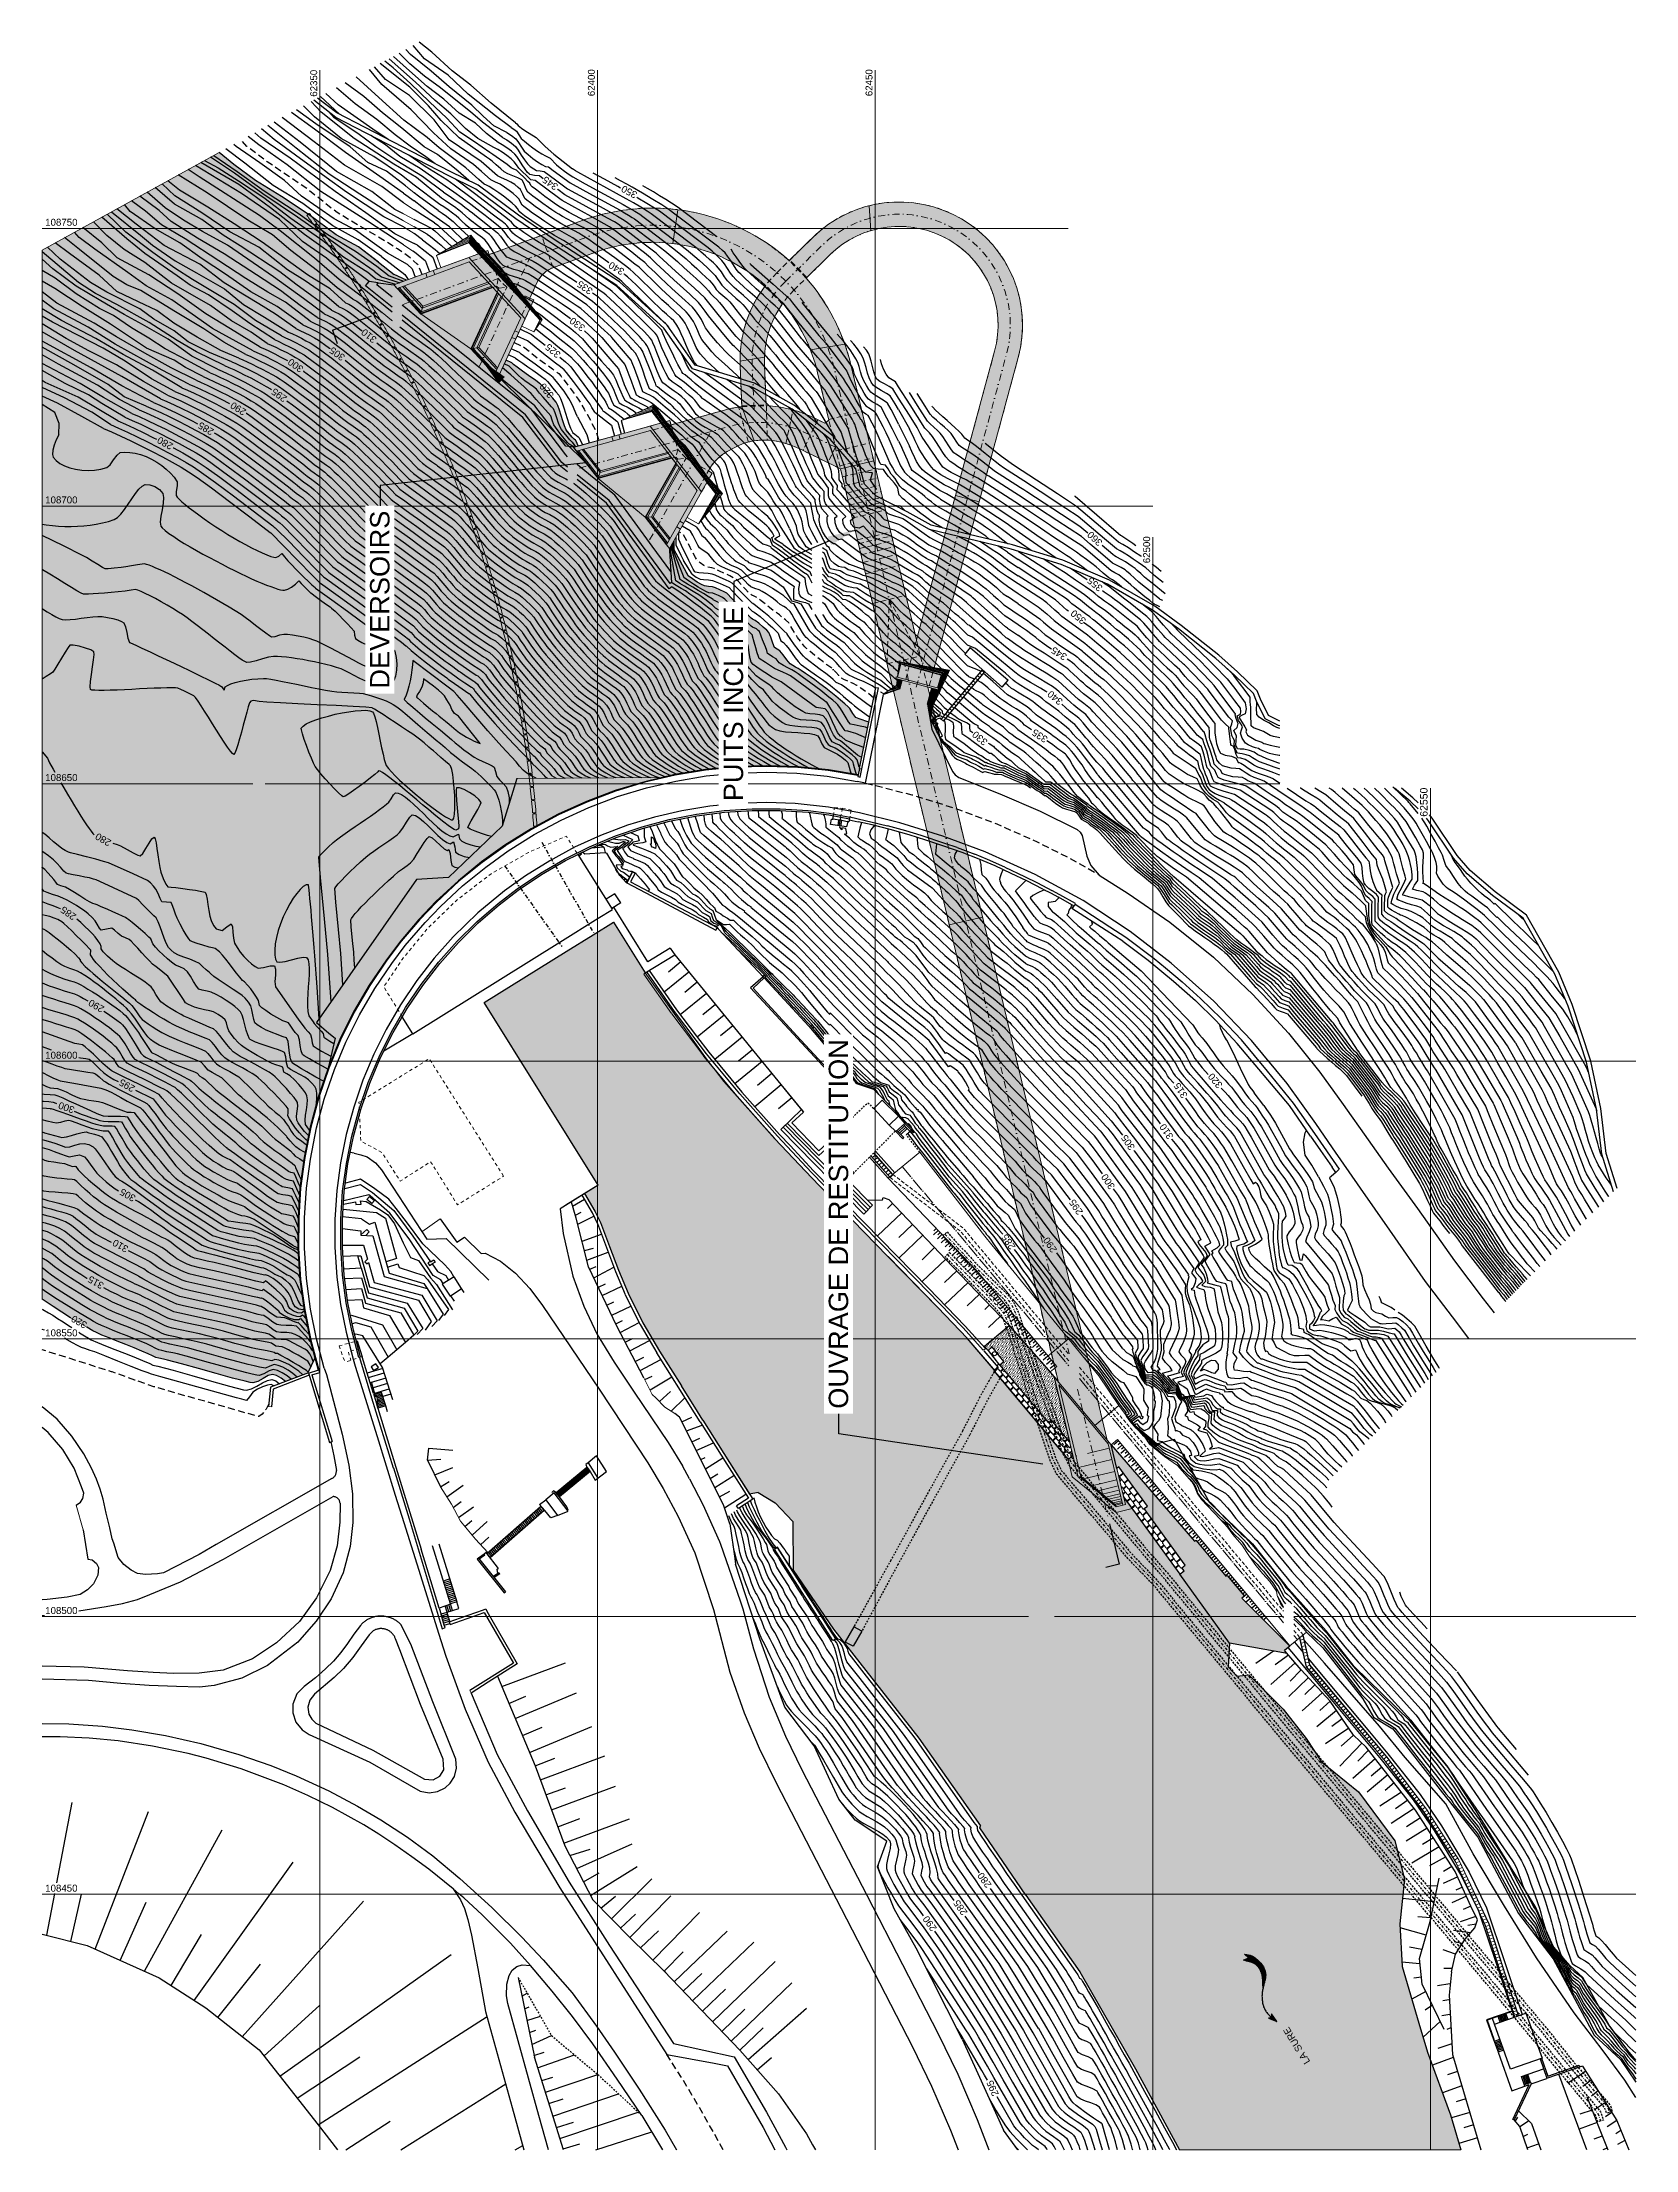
# Model space of a CAD drawing. Extents: x 61466 to 63015, y 108404 to 110397.
# Drawn here: x 62727.7 to 63014.7, y 108959 to 109338.6 of the extents above; entities that cross this region are included whole.
import ezdxf
from ezdxf import colors
from ezdxf.entities.mleader import LeaderData, LeaderLine
from ezdxf.enums import TextEntityAlignment as Align
from ezdxf.math import Vec2, Vec3

# ---------------------------------------------------------------- set-up
doc = ezdxf.new("R2010")
doc.units = 0
doc.header["$LTSCALE"] = 1.000015
doc.header["$MEASUREMENT"] = 0
for name, pattern in [('ACAD_ISO04W100', [30, 24, -3, 0, -3]), ('DASHDOT', [2.8, 2, -0.25, 0.3, -0.25]), ('DASHED', [2.25, 2, -0.25]), ('DOT', [0.55, 0.3, -0.25]), ('NASCOSTA', [9.525, 6.35, -3.175]), ('TRATTEGGIATA', [0.75, 0.5, -0.25]), ('TRATTEGGIATA2', [0.375, 0.25, -0.125]), ('TRATTOPUNTO2', [0.5, 0.25, -0.125, 0, -0.125])]:
    doc.linetypes.add(name, pattern=pattern)
for name, color, linetype in [('assi', 6, 'TRATTOPUNTO2'), ('Av. Pr.Profi', 7, 'Continuous'), ('Bâti', 7, 'Continuous'), ('CANALISATION', 2, 'Continuous'), ('colore lago', 131, 'Continuous'), ('Conduite 1000', 170, 'Continuous'), ('coordinate', 2, 'Continuous'), ('Couronnement', 7, 'Continuous'), ('curve livello 1m', 2, 'Continuous'), ('curve livello 5m', 7, 'Continuous'), ('curve livello di scavo 1 m', 2, 'Continuous'), ('GéoSEBESélec', 6, 'Continuous'), ('Limite fiume', 6, 'Continuous'), ('LIN010CO', 2, 'Continuous'), ('LIN010TR', 2, 'NASCOSTA'), ('LIN018CO', 6, 'Continuous'), ('LIN018TR', 6, 'NASCOSTA'), ('LIN025CO', 7, 'Continuous'), ('LIN07CO', 4, 'Continuous'), ('LINCOLO-ROSSO-025', 10, 'Continuous'), ('LINCOLO-ROSSO-070', 30, 'Continuous'), ('pendenze', 2, 'Continuous'), ('Per+Mod Surf', 7, 'Continuous'), ('SCALE', 2, 'Continuous'), ('sezioni', 7, 'Continuous'), ('Strade', 7, 'Continuous'), ('TalusHautBas', 7, 'Continuous'), ('TEXT035', 1, 'Continuous'), ('TEXT050', 3, 'Continuous'), ('TRATTCOLO-30', 253, 'Continuous'), ('TRATTCOLO-32', 255, 'Continuous'), ('VOIRIE', 7, 'Continuous')]:
    doc.layers.add(name, color=color, linetype=linetype)
doc.layers.add('Colori bordi', color=5, linetype='Continuous', plot=False)
doc.layers.add('no_plot', color=5, linetype='Continuous', plot=False)
for name, color, linetype, lineweight in [('LINCOLOBLU-025', 150, 'Continuous', 25), ('LINCOLOROSSO-025', 10, 'Continuous', 25), ('LINCOLOVERDE-025', 80, 'Continuous', 25), ('LINE035', 1, 'Continuous', 35), ('LINE050', 3, 'Continuous', 53)]:
    doc.layers.add(name, color=color, linetype=linetype, lineweight=lineweight)
doc.styles.add('ARIAL', font='arial.ttf')
pattern_1 = [(225, (427.6662, 555.0712), (0.11048543456, -0.3314563037), [0, -0.3125])]

msp = doc.modelspace()

# ---------------------------------------------------------------- texts
at = {"layer": 'coordinate', "color": 1, "style": 'ARIAL'}
for s, height, rotation, p in [('62350', 1.25, 90, (62777.194, 109333.632)), ('62400', 1.25, 90, (62827.194, 109333.731)), ('62450', 1.25, 90, (62877.194, 109333.731)), ('345', 1.25, 145.03107, (62818.326, 109314.546)), ('350', 1.25, 151.79566, (62832.392, 109312.887)), ('340', 1.25, 148.58693, (62830.162, 109299.153)), ('335', 1.25, 145.09311, (62824.556, 109295.749)), ('310', 1.25, 141.15203, (62785.767, 109287.099)), ('330', 1.25, 143.05084, (62823.25, 109289.158)), ('305', 1.25, 143.95222, (62779.982, 109283.826)), ('325', 1.25, 140.32221, (62818.921, 109284.429)), ('300', 1.25, 143.95222, (62772.494, 109281.735)), ('295', 1.25, 143.95222, (62769.538, 109276.389)), ('320', 1.25, 128.81899, (62818.097, 109277.343)), ('290', 1.25, 147.64274, (62762.074, 109273.899)), ('285', 1.25, 149.14542, (62756.218, 109270.293)), ('280', 1.25, 150.88071, (62748.829, 109267.641)), ('360', 1.25, 136.70986, (62916.597, 109250.642)), ('62500', 1.25, 90, (62927.194, 109249.624)), ('355', 1.25, 139.77144, (62916.54, 109242.378)), ('350', 1.25, 140.56437, (62913.523, 109236.475)), ('345', 1.25, 147.79165, (62909.888, 109229.807)), ('340', 1.25, 140.39514, (62909.348, 109221.934)), ('335', 1.25, 146.03525, (62906.461, 109215.012)), ('330', 1.25, 139.857, (62895.821, 109214.65)), ('62550', 1.35, 90, (62977.156, 109204.355)), ('280', 1.25, 149.90771, (62737.708, 109196.268)), ('285', 1.25, 144.7916, (62731.547, 109183.085)), ('290', 1.25, 149.90771, (62736.472, 109166.306)), ('295', 1.25, 149.90771, (62741.99, 109151.984)), ('315', 1.25, 123.9617, (62932.388, 109151.374)), ('320', 1.25, 130.15208, (62938.451, 109153.077)), ('300', 1.25, 160.57503, (62730.86, 109147.803)), ('310', 1.25, 123.9617, (62929.826, 109143.977)), ('305', 1.25, 123.9617, (62922.912, 109142.014)), ('305', 1.25, 149.90771, (62742.117, 109132.252)), ('300', 1.25, 123.9617, (62919.321, 109134.958)), ('295', 1.25, 123.9617, (62913.547, 109130.375)), ('285', 1.25, 123.9617, (62901.389, 109124.112)), ('310', 1.25, 149.90771, (62740.813, 109123.098)), ('290', 1.25, 123.9617, (62908.873, 109123.554)), ('315', 1.25, 149.90771, (62736.383, 109116.52)), ('320', 1.25, 149.90771, (62733.369, 109109.412)), ('280', 1.25, 126.20415, (62896.998, 109009.141)), ('285', 1.25, 125.2755, (62892.693, 109004.203)), ('290', 1.25, 125.63672, (62887.154, 109001.33)), ('295', 1.25, 113.70705, (62898.814, 108971.709))]:
    msp.add_text(s, height=height, rotation=rotation, dxfattribs=at).set_placement(p, align=Align.RIGHT)
for s, p in [('108750', (62728.211, 109305.544)), ('108700', (62728.211, 109255.544)), ('108650', (62728.211, 109205.544)), ('108600', (62728.211, 109155.544)), ('108550', (62728.211, 109105.544)), ('108500', (62728.211, 109055.544)), ('108450', (62728.211, 109005.544))]:
    msp.add_text(s, height=1.25, dxfattribs=at).set_placement(p)
at = {"layer": 'TEXT035', "style": 'ARIAL'}
msp.add_text('LA SURE', height=1.25, rotation=121.72531, dxfattribs=at).set_placement((62956.069, 108974.943))

# ---------------------------------------------------------------- blocks, each defined once
blk = doc.blocks.new('INVISIBLE')
at = {"color": 0}
for p, q in [((-0.0375, 0), (0.0375, 0)), ((0, -0.0375), (0, 0.0375))]:
    blk.add_line(p, q, dxfattribs=at)
at = {"flags": 1}
for tag, p in [('POINTNUMBER', (0, 0)), ('COMMENT', (0, -1.25))]:
    blk.add_attdef(tag, p, '', height=1, dxfattribs=at)
blk = doc.blocks.new('CIRCLE')
at = {"color": 0}
blk.add_circle((0, 0), 0.375, dxfattribs=at)
at = {"flags": 1}
for tag, p in [('POINTNUMBER', (0, 0)), ('COMMENT', (0, -1.25))]:
    blk.add_attdef(tag, p, '', height=1, dxfattribs=at)
blk = doc.blocks.new('*X9')
at = {"color": 0}
for p, q in [((261.019925, 628.17375), (261.019925, 628.17375)), ((261.026275, 628.17375), (261.026275, 628.17375)), ((261.02945, 628.1801), (261.02945, 628.1801)), ((261.032625, 628.17375), (261.032625, 628.17375)), ((261.0358, 628.1801), (261.0358, 628.1801)), ((261.038975, 628.18645), (261.038975, 628.18645)), ((261.038975, 628.17375), (261.038975, 628.17375)), ((261.04215, 628.1801), (261.04215, 628.1801)), ((261.045325, 628.18645), (261.045325, 628.18645)), ((261.045325, 628.17375), (261.045325, 628.17375)), ((261.0485, 628.1928), (261.0485, 628.1928)), ((261.0485, 628.1801), (261.0485, 628.1801)), ((261.051675, 628.19915), (261.051675, 628.19915)), ((261.051675, 628.18645), (261.051675, 628.18645)), ((261.051675, 628.17375), (261.051675, 628.17375)), ((261.05485, 628.1928), (261.05485, 628.1928)), ((261.05485, 628.1801), (261.05485, 628.1801)), ((261.058025, 628.19915), (261.058025, 628.19915)), ((261.058025, 628.18645), (261.058025, 628.18645)), ((261.058025, 628.17375), (261.058025, 628.17375)), ((261.0612, 628.2055), (261.0612, 628.2055)), ((261.0612, 628.1928), (261.0612, 628.1928)), ((261.0612, 628.1801), (261.0612, 628.1801)), ((261.064375, 628.19915), (261.064375, 628.19915)), ((261.064375, 628.18645), (261.064375, 628.18645)), ((261.064375, 628.17375), (261.064375, 628.17375)), ((261.06755, 628.2055), (261.06755, 628.2055)), ((261.06755, 628.1928), (261.06755, 628.1928)), ((261.06755, 628.1801), (261.06755, 628.1801)), ((261.070725, 628.21185), (261.070725, 628.21185)), ((261.070725, 628.19915), (261.070725, 628.19915)), ((261.070725, 628.18645), (261.070725, 628.18645)), ((261.070725, 628.17375), (261.070725, 628.17375)), ((261.0739, 628.2182), (261.0739, 628.2182)), ((261.0739, 628.2055), (261.0739, 628.2055)), ((261.0739, 628.1928), (261.0739, 628.1928)), ((261.0739, 628.1801), (261.0739, 628.1801)), ((261.077075, 628.21185), (261.077075, 628.21185)), ((261.077075, 628.19915), (261.077075, 628.19915)), ((261.077075, 628.18645), (261.077075, 628.18645)), ((261.077075, 628.17375), (261.077075, 628.17375)), ((261.08025, 628.2182), (261.08025, 628.2182)), ((261.08025, 628.2055), (261.08025, 628.2055)), ((261.08025, 628.1928), (261.08025, 628.1928)), ((261.08025, 628.1801), (261.08025, 628.1801)), ((261.083425, 628.22455), (261.083425, 628.22455)), ((261.083425, 628.21185), (261.083425, 628.21185)), ((261.083425, 628.19915), (261.083425, 628.19915)), ((261.083425, 628.18645), (261.083425, 628.18645)), ((261.083425, 628.17375), (261.083425, 628.17375)), ((261.0866, 628.2182), (261.0866, 628.2182)), ((261.0866, 628.2055), (261.0866, 628.2055)), ((261.0866, 628.1928), (261.0866, 628.1928)), ((261.0866, 628.1801), (261.0866, 628.1801)), ((261.089775, 628.22455), (261.089775, 628.22455)), ((261.089775, 628.21185), (261.089775, 628.21185)), ((261.089775, 628.19915), (261.089775, 628.19915)), ((261.089775, 628.18645), (261.089775, 628.18645)), ((261.089775, 628.17375), (261.089775, 628.17375)), ((261.09295, 628.2309), (261.09295, 628.2309)), ((261.09295, 628.2182), (261.09295, 628.2182)), ((261.09295, 628.2055), (261.09295, 628.2055)), ((261.09295, 628.1928), (261.09295, 628.1928)), ((261.09295, 628.1801), (261.09295, 628.1801)), ((261.096125, 628.23725), (261.096125, 628.23725)), ((261.096125, 628.22455), (261.096125, 628.22455)), ((261.096125, 628.21185), (261.096125, 628.21185)), ((261.096125, 628.19915), (261.096125, 628.19915)), ((261.096125, 628.18645), (261.096125, 628.18645)), ((261.0993, 628.2309), (261.0993, 628.2309)), ((261.0993, 628.2182), (261.0993, 628.2182)), ((261.0993, 628.2055), (261.0993, 628.2055)), ((261.0993, 628.1928), (261.0993, 628.1928)), ((261.0993, 628.1801), (261.0993, 628.1801)), ((261.102475, 628.23725), (261.102475, 628.23725)), ((261.102475, 628.22455), (261.102475, 628.22455)), ((261.102475, 628.21185), (261.102475, 628.21185)), ((261.102475, 628.19915), (261.102475, 628.19915)), ((261.102475, 628.18645), (261.102475, 628.18645)), ((261.10565, 628.2436), (261.10565, 628.2436)), ((261.10565, 628.2309), (261.10565, 628.2309)), ((261.10565, 628.2182), (261.10565, 628.2182)), ((261.10565, 628.2055), (261.10565, 628.2055)), ((261.10565, 628.1928), (261.10565, 628.1928)), ((261.10565, 628.1801), (261.10565, 628.1801)), ((261.108825, 628.23725), (261.108825, 628.23725)), ((261.108825, 628.22455), (261.108825, 628.22455)), ((261.108825, 628.21185), (261.108825, 628.21185)), ((261.108825, 628.19915), (261.108825, 628.19915)), ((261.108825, 628.18645), (261.108825, 628.18645)), ((261.112, 628.2436), (261.112, 628.2436)), ((261.112, 628.2309), (261.112, 628.2309)), ((261.112, 628.2182), (261.112, 628.2182)), ((261.112, 628.2055), (261.112, 628.2055)), ((261.112, 628.1928), (261.112, 628.1928)), ((261.115175, 628.24995), (261.115175, 628.24995)), ((261.115175, 628.23725), (261.115175, 628.23725)), ((261.115175, 628.22455), (261.115175, 628.22455)), ((261.115175, 628.21185), (261.115175, 628.21185)), ((261.115175, 628.19915), (261.115175, 628.19915)), ((261.115175, 628.18645), (261.115175, 628.18645)), ((261.11835, 628.2563), (261.11835, 628.2563)), ((261.11835, 628.2436), (261.11835, 628.2436)), ((261.11835, 628.2309), (261.11835, 628.2309)), ((261.11835, 628.2182), (261.11835, 628.2182)), ((261.11835, 628.2055), (261.11835, 628.2055)), ((261.11835, 628.1928), (261.11835, 628.1928)), ((261.121525, 628.24995), (261.121525, 628.24995)), ((261.121525, 628.23725), (261.121525, 628.23725)), ((261.121525, 628.22455), (261.121525, 628.22455)), ((261.121525, 628.21185), (261.121525, 628.21185)), ((261.121525, 628.19915), (261.121525, 628.19915)), ((261.121525, 628.18645), (261.121525, 628.18645)), ((261.1247, 628.2563), (261.1247, 628.2563)), ((261.1247, 628.2436), (261.1247, 628.2436)), ((261.1247, 628.2309), (261.1247, 628.2309)), ((261.1247, 628.2182), (261.1247, 628.2182)), ((261.1247, 628.2055), (261.1247, 628.2055)), ((261.1247, 628.1928), (261.1247, 628.1928)), ((261.127875, 628.26265), (261.127875, 628.26265)), ((261.127875, 628.24995), (261.127875, 628.24995)), ((261.127875, 628.23725), (261.127875, 628.23725)), ((261.127875, 628.22455), (261.127875, 628.22455)), ((261.127875, 628.21185), (261.127875, 628.21185)), ((261.127875, 628.19915), (261.127875, 628.19915)), ((261.13105, 628.2563), (261.13105, 628.2563)), ((261.13105, 628.2436), (261.13105, 628.2436)), ((261.13105, 628.2309), (261.13105, 628.2309)), ((261.13105, 628.2182), (261.13105, 628.2182)), ((261.13105, 628.2055), (261.13105, 628.2055)), ((261.13105, 628.1928), (261.13105, 628.1928)), ((261.134225, 628.26265), (261.134225, 628.26265)), ((261.134225, 628.24995), (261.134225, 628.24995)), ((261.134225, 628.23725), (261.134225, 628.23725)), ((261.134225, 628.22455), (261.134225, 628.22455)), ((261.134225, 628.21185), (261.134225, 628.21185)), ((261.134225, 628.19915), (261.134225, 628.19915)), ((261.1374, 628.269), (261.1374, 628.269)), ((261.1374, 628.2563), (261.1374, 628.2563)), ((261.1374, 628.2436), (261.1374, 628.2436)), ((261.1374, 628.2309), (261.1374, 628.2309)), ((261.1374, 628.2182), (261.1374, 628.2182)), ((261.1374, 628.2055), (261.1374, 628.2055)), ((261.1374, 628.1928), (261.1374, 628.1928)), ((261.140575, 628.26265), (261.140575, 628.26265)), ((261.140575, 628.24995), (261.140575, 628.24995)), ((261.140575, 628.23725), (261.140575, 628.23725)), ((261.140575, 628.22455), (261.140575, 628.22455)), ((261.140575, 628.21185), (261.140575, 628.21185)), ((261.140575, 628.19915), (261.140575, 628.19915)), ((261.14375, 628.269), (261.14375, 628.269)), ((261.14375, 628.2563), (261.14375, 628.2563)), ((261.14375, 628.2436), (261.14375, 628.2436)), ((261.14375, 628.2309), (261.14375, 628.2309)), ((261.14375, 628.2182), (261.14375, 628.2182)), ((261.14375, 628.2055), (261.14375, 628.2055)), ((261.146925, 628.27535), (261.146925, 628.27535)), ((261.146925, 628.26265), (261.146925, 628.26265)), ((261.146925, 628.24995), (261.146925, 628.24995)), ((261.146925, 628.23725), (261.146925, 628.23725)), ((261.146925, 628.22455), (261.146925, 628.22455)), ((261.146925, 628.21185), (261.146925, 628.21185)), ((261.146925, 628.19915), (261.146925, 628.19915)), ((261.1501, 628.2817), (261.1501, 628.2817)), ((261.1501, 628.269), (261.1501, 628.269)), ((261.1501, 628.2563), (261.1501, 628.2563)), ((261.1501, 628.2436), (261.1501, 628.2436)), ((261.1501, 628.2309), (261.1501, 628.2309)), ((261.1501, 628.2182), (261.1501, 628.2182)), ((261.1501, 628.2055), (261.1501, 628.2055)), ((261.153275, 628.27535), (261.153275, 628.27535)), ((261.153275, 628.26265), (261.153275, 628.26265)), ((261.153275, 628.24995), (261.153275, 628.24995)), ((261.153275, 628.23725), (261.153275, 628.23725)), ((261.153275, 628.22455), (261.153275, 628.22455)), ((261.153275, 628.21185), (261.153275, 628.21185)), ((261.153275, 628.19915), (261.153275, 628.19915)), ((261.15645, 628.2817), (261.15645, 628.2817)), ((261.15645, 628.269), (261.15645, 628.269)), ((261.15645, 628.2563), (261.15645, 628.2563)), ((261.15645, 628.2436), (261.15645, 628.2436)), ((261.15645, 628.2309), (261.15645, 628.2309)), ((261.15645, 628.2182), (261.15645, 628.2182)), ((261.15645, 628.2055), (261.15645, 628.2055)), ((261.159625, 628.28805), (261.159625, 628.28805)), ((261.159625, 628.27535), (261.159625, 628.27535)), ((261.159625, 628.26265), (261.159625, 628.26265)), ((261.159625, 628.24995), (261.159625, 628.24995)), ((261.159625, 628.23725), (261.159625, 628.23725)), ((261.159625, 628.22455), (261.159625, 628.22455)), ((261.159625, 628.21185), (261.159625, 628.21185)), ((261.1628, 628.2817), (261.1628, 628.2817)), ((261.1628, 628.269), (261.1628, 628.269)), ((261.1628, 628.2563), (261.1628, 628.2563)), ((261.1628, 628.2436), (261.1628, 628.2436)), ((261.1628, 628.2309), (261.1628, 628.2309)), ((261.1628, 628.2182), (261.1628, 628.2182)), ((261.1628, 628.2055), (261.1628, 628.2055)), ((261.165975, 628.28805), (261.165975, 628.28805)), ((261.165975, 628.27535), (261.165975, 628.27535)), ((261.165975, 628.26265), (261.165975, 628.26265)), ((261.165975, 628.24995), (261.165975, 628.24995)), ((261.165975, 628.23725), (261.165975, 628.23725)), ((261.165975, 628.22455), (261.165975, 628.22455)), ((261.165975, 628.21185), (261.165975, 628.21185)), ((261.16915, 628.2944), (261.16915, 628.2944)), ((261.16915, 628.2817), (261.16915, 628.2817)), ((261.16915, 628.269), (261.16915, 628.269)), ((261.16915, 628.2563), (261.16915, 628.2563)), ((261.16915, 628.2436), (261.16915, 628.2436)), ((261.16915, 628.2309), (261.16915, 628.2309)), ((261.16915, 628.2182), (261.16915, 628.2182)), ((261.16915, 628.2055), (261.16915, 628.2055)), ((261.172325, 628.28805), (261.172325, 628.28805)), ((261.172325, 628.27535), (261.172325, 628.27535)), ((261.172325, 628.26265), (261.172325, 628.26265)), ((261.172325, 628.24995), (261.172325, 628.24995)), ((261.172325, 628.23725), (261.172325, 628.23725)), ((261.172325, 628.22455), (261.172325, 628.22455)), ((261.172325, 628.21185), (261.172325, 628.21185)), ((261.1755, 628.2944), (261.1755, 628.2944)), ((261.1755, 628.2817), (261.1755, 628.2817)), ((261.1755, 628.269), (261.1755, 628.269)), ((261.1755, 628.2563), (261.1755, 628.2563)), ((261.1755, 628.2436), (261.1755, 628.2436)), ((261.1755, 628.2309), (261.1755, 628.2309)), ((261.1755, 628.2182), (261.1755, 628.2182)), ((261.178675, 628.30075), (261.178675, 628.30075)), ((261.178675, 628.28805), (261.178675, 628.28805)), ((261.178675, 628.27535), (261.178675, 628.27535)), ((261.178675, 628.26265), (261.178675, 628.26265)), ((261.178675, 628.24995), (261.178675, 628.24995)), ((261.178675, 628.23725), (261.178675, 628.23725)), ((261.178675, 628.22455), (261.178675, 628.22455)), ((261.178675, 628.21185), (261.178675, 628.21185)), ((261.18185, 628.3071), (261.18185, 628.3071)), ((261.18185, 628.2944), (261.18185, 628.2944)), ((261.18185, 628.2817), (261.18185, 628.2817)), ((261.18185, 628.269), (261.18185, 628.269)), ((261.18185, 628.2563), (261.18185, 628.2563)), ((261.18185, 628.2436), (261.18185, 628.2436)), ((261.18185, 628.2309), (261.18185, 628.2309)), ((261.18185, 628.2182), (261.18185, 628.2182)), ((261.185025, 628.30075), (261.185025, 628.30075)), ((261.185025, 628.28805), (261.185025, 628.28805)), ((261.185025, 628.27535), (261.185025, 628.27535)), ((261.185025, 628.26265), (261.185025, 628.26265)), ((261.185025, 628.24995), (261.185025, 628.24995)), ((261.185025, 628.23725), (261.185025, 628.23725)), ((261.185025, 628.22455), (261.185025, 628.22455)), ((261.185025, 628.21185), (261.185025, 628.21185)), ((261.1882, 628.3071), (261.1882, 628.3071)), ((261.1882, 628.2944), (261.1882, 628.2944)), ((261.1882, 628.2817), (261.1882, 628.2817)), ((261.1882, 628.269), (261.1882, 628.269)), ((261.1882, 628.2563), (261.1882, 628.2563)), ((261.1882, 628.2436), (261.1882, 628.2436)), ((261.1882, 628.2309), (261.1882, 628.2309)), ((261.1882, 628.2182), (261.1882, 628.2182)), ((261.191375, 628.31345), (261.191375, 628.31345)), ((261.191375, 628.30075), (261.191375, 628.30075)), ((261.191375, 628.28805), (261.191375, 628.28805)), ((261.191375, 628.27535), (261.191375, 628.27535)), ((261.191375, 628.26265), (261.191375, 628.26265)), ((261.191375, 628.24995), (261.191375, 628.24995)), ((261.191375, 628.23725), (261.191375, 628.23725)), ((261.191375, 628.22455), (261.191375, 628.22455)), ((261.19455, 628.3071), (261.19455, 628.3071)), ((261.19455, 628.2944), (261.19455, 628.2944)), ((261.19455, 628.2817), (261.19455, 628.2817)), ((261.19455, 628.269), (261.19455, 628.269)), ((261.19455, 628.2563), (261.19455, 628.2563)), ((261.19455, 628.2436), (261.19455, 628.2436)), ((261.19455, 628.2309), (261.19455, 628.2309)), ((261.19455, 628.2182), (261.19455, 628.2182)), ((261.197725, 628.31345), (261.197725, 628.31345)), ((261.197725, 628.30075), (261.197725, 628.30075)), ((261.197725, 628.28805), (261.197725, 628.28805)), ((261.197725, 628.27535), (261.197725, 628.27535)), ((261.197725, 628.26265), (261.197725, 628.26265)), ((261.197725, 628.24995), (261.197725, 628.24995)), ((261.197725, 628.23725), (261.197725, 628.23725)), ((261.197725, 628.22455), (261.197725, 628.22455)), ((261.2009, 628.3198), (261.2009, 628.3198)), ((261.2009, 628.3071), (261.2009, 628.3071)), ((261.2009, 628.2944), (261.2009, 628.2944)), ((261.2009, 628.2817), (261.2009, 628.2817)), ((261.2009, 628.269), (261.2009, 628.269)), ((261.2009, 628.2563), (261.2009, 628.2563)), ((261.2009, 628.2436), (261.2009, 628.2436)), ((261.2009, 628.2309), (261.2009, 628.2309)), ((261.204075, 628.31345), (261.204075, 628.31345)), ((261.204075, 628.30075), (261.204075, 628.30075)), ((261.204075, 628.28805), (261.204075, 628.28805)), ((261.204075, 628.27535), (261.204075, 628.27535)), ((261.204075, 628.26265), (261.204075, 628.26265)), ((261.204075, 628.24995), (261.204075, 628.24995)), ((261.204075, 628.23725), (261.204075, 628.23725)), ((261.204075, 628.22455), (261.204075, 628.22455)), ((261.20725, 628.3198), (261.20725, 628.3198)), ((261.20725, 628.3071), (261.20725, 628.3071)), ((261.20725, 628.2944), (261.20725, 628.2944)), ((261.20725, 628.2817), (261.20725, 628.2817)), ((261.20725, 628.269), (261.20725, 628.269)), ((261.20725, 628.2563), (261.20725, 628.2563)), ((261.20725, 628.2436), (261.20725, 628.2436)), ((261.20725, 628.2309), (261.20725, 628.2309)), ((261.210425, 628.32615), (261.210425, 628.32615)), ((261.210425, 628.31345), (261.210425, 628.31345)), ((261.210425, 628.30075), (261.210425, 628.30075)), ((261.210425, 628.28805), (261.210425, 628.28805)), ((261.210425, 628.27535), (261.210425, 628.27535)), ((261.210425, 628.26265), (261.210425, 628.26265)), ((261.210425, 628.24995), (261.210425, 628.24995)), ((261.210425, 628.23725), (261.210425, 628.23725)), ((261.210425, 628.22455), (261.210425, 628.22455)), ((261.2136, 628.3325), (261.2136, 628.3325)), ((261.2136, 628.3198), (261.2136, 628.3198)), ((261.2136, 628.3071), (261.2136, 628.3071)), ((261.2136, 628.2944), (261.2136, 628.2944)), ((261.2136, 628.2817), (261.2136, 628.2817)), ((261.2136, 628.269), (261.2136, 628.269)), ((261.2136, 628.2563), (261.2136, 628.2563)), ((261.2136, 628.2436), (261.2136, 628.2436)), ((261.2136, 628.2309), (261.2136, 628.2309)), ((261.216775, 628.32615), (261.216775, 628.32615)), ((261.216775, 628.31345), (261.216775, 628.31345)), ((261.216775, 628.30075), (261.216775, 628.30075)), ((261.216775, 628.28805), (261.216775, 628.28805)), ((261.216775, 628.27535), (261.216775, 628.27535)), ((261.216775, 628.26265), (261.216775, 628.26265)), ((261.216775, 628.24995), (261.216775, 628.24995)), ((261.216775, 628.23725), (261.216775, 628.23725)), ((261.21995, 628.3325), (261.21995, 628.3325)), ((261.21995, 628.3198), (261.21995, 628.3198)), ((261.21995, 628.3071), (261.21995, 628.3071)), ((261.21995, 628.2944), (261.21995, 628.2944)), ((261.21995, 628.2817), (261.21995, 628.2817)), ((261.21995, 628.269), (261.21995, 628.269)), ((261.21995, 628.2563), (261.21995, 628.2563)), ((261.21995, 628.2436), (261.21995, 628.2436)), ((261.21995, 628.2309), (261.21995, 628.2309)), ((261.223125, 628.33885), (261.223125, 628.33885)), ((261.223125, 628.32615), (261.223125, 628.32615)), ((261.223125, 628.31345), (261.223125, 628.31345)), ((261.223125, 628.30075), (261.223125, 628.30075)), ((261.223125, 628.28805), (261.223125, 628.28805)), ((261.223125, 628.27535), (261.223125, 628.27535)), ((261.223125, 628.26265), (261.223125, 628.26265)), ((261.223125, 628.24995), (261.223125, 628.24995)), ((261.223125, 628.23725), (261.223125, 628.23725)), ((261.2263, 628.3325), (261.2263, 628.3325)), ((261.2263, 628.3198), (261.2263, 628.3198)), ((261.2263, 628.3071), (261.2263, 628.3071)), ((261.2263, 628.2944), (261.2263, 628.2944)), ((261.2263, 628.2817), (261.2263, 628.2817)), ((261.2263, 628.269), (261.2263, 628.269)), ((261.2263, 628.2563), (261.2263, 628.2563)), ((261.2263, 628.2436), (261.2263, 628.2436)), ((261.2263, 628.2309), (261.2263, 628.2309)), ((261.229475, 628.33885), (261.229475, 628.33885)), ((261.229475, 628.32615), (261.229475, 628.32615)), ((261.229475, 628.31345), (261.229475, 628.31345)), ((261.229475, 628.30075), (261.229475, 628.30075)), ((261.229475, 628.28805), (261.229475, 628.28805)), ((261.229475, 628.27535), (261.229475, 628.27535)), ((261.229475, 628.26265), (261.229475, 628.26265)), ((261.229475, 628.24995), (261.229475, 628.24995)), ((261.229475, 628.23725), (261.229475, 628.23725)), ((261.23265, 628.3452), (261.23265, 628.3452)), ((261.23265, 628.3325), (261.23265, 628.3325)), ((261.23265, 628.3198), (261.23265, 628.3198)), ((261.23265, 628.3071), (261.23265, 628.3071)), ((261.23265, 628.2944), (261.23265, 628.2944)), ((261.23265, 628.2817), (261.23265, 628.2817)), ((261.23265, 628.269), (261.23265, 628.269)), ((261.23265, 628.2563), (261.23265, 628.2563)), ((261.23265, 628.2436), (261.23265, 628.2436)), ((261.235825, 628.33885), (261.235825, 628.33885)), ((261.235825, 628.32615), (261.235825, 628.32615)), ((261.235825, 628.31345), (261.235825, 628.31345)), ((261.235825, 628.30075), (261.235825, 628.30075)), ((261.235825, 628.28805), (261.235825, 628.28805)), ((261.235825, 628.27535), (261.235825, 628.27535)), ((261.235825, 628.26265), (261.235825, 628.26265)), ((261.235825, 628.24995), (261.235825, 628.24995)), ((261.235825, 628.23725), (261.235825, 628.23725)), ((261.239, 628.3452), (261.239, 628.3452)), ((261.239, 628.3325), (261.239, 628.3325)), ((261.239, 628.3198), (261.239, 628.3198)), ((261.239, 628.3071), (261.239, 628.3071)), ((261.239, 628.2944), (261.239, 628.2944)), ((261.239, 628.2817), (261.239, 628.2817)), ((261.239, 628.269), (261.239, 628.269)), ((261.239, 628.2563), (261.239, 628.2563)), ((261.239, 628.2436), (261.239, 628.2436)), ((261.242175, 628.35155), (261.242175, 628.35155)), ((261.242175, 628.33885), (261.242175, 628.33885)), ((261.242175, 628.32615), (261.242175, 628.32615)), ((261.242175, 628.31345), (261.242175, 628.31345)), ((261.242175, 628.30075), (261.242175, 628.30075)), ((261.242175, 628.28805), (261.242175, 628.28805)), ((261.242175, 628.27535), (261.242175, 628.27535)), ((261.242175, 628.26265), (261.242175, 628.26265)), ((261.242175, 628.24995), (261.242175, 628.24995)), ((261.242175, 628.23725), (261.242175, 628.23725)), ((261.24535, 628.3579), (261.24535, 628.3579)), ((261.24535, 628.3452), (261.24535, 628.3452)), ((261.24535, 628.3325), (261.24535, 628.3325)), ((261.24535, 628.3198), (261.24535, 628.3198)), ((261.24535, 628.3071), (261.24535, 628.3071)), ((261.24535, 628.2944), (261.24535, 628.2944)), ((261.24535, 628.2817), (261.24535, 628.2817)), ((261.24535, 628.269), (261.24535, 628.269)), ((261.24535, 628.2563), (261.24535, 628.2563)), ((261.24535, 628.2436), (261.24535, 628.2436)), ((261.248525, 628.35155), (261.248525, 628.35155)), ((261.248525, 628.33885), (261.248525, 628.33885)), ((261.248525, 628.32615), (261.248525, 628.32615)), ((261.248525, 628.31345), (261.248525, 628.31345)), ((261.248525, 628.30075), (261.248525, 628.30075)), ((261.248525, 628.28805), (261.248525, 628.28805)), ((261.248525, 628.27535), (261.248525, 628.27535)), ((261.248525, 628.26265), (261.248525, 628.26265)), ((261.248525, 628.24995), (261.248525, 628.24995)), ((261.2517, 628.3579), (261.2517, 628.3579)), ((261.2517, 628.3452), (261.2517, 628.3452)), ((261.2517, 628.3325), (261.2517, 628.3325)), ((261.2517, 628.3198), (261.2517, 628.3198)), ((261.2517, 628.3071), (261.2517, 628.3071)), ((261.2517, 628.2944), (261.2517, 628.2944)), ((261.2517, 628.2817), (261.2517, 628.2817)), ((261.2517, 628.269), (261.2517, 628.269)), ((261.2517, 628.2563), (261.2517, 628.2563)), ((261.2517, 628.2436), (261.2517, 628.2436)), ((261.254875, 628.36425), (261.254875, 628.36425)), ((261.254875, 628.35155), (261.254875, 628.35155)), ((261.254875, 628.33885), (261.254875, 628.33885)), ((261.254875, 628.32615), (261.254875, 628.32615)), ((261.254875, 628.31345), (261.254875, 628.31345)), ((261.254875, 628.30075), (261.254875, 628.30075)), ((261.254875, 628.28805), (261.254875, 628.28805)), ((261.254875, 628.27535), (261.254875, 628.27535)), ((261.254875, 628.26265), (261.254875, 628.26265)), ((261.254875, 628.24995), (261.254875, 628.24995)), ((261.25805, 628.3579), (261.25805, 628.3579)), ((261.25805, 628.3452), (261.25805, 628.3452)), ((261.25805, 628.3325), (261.25805, 628.3325)), ((261.25805, 628.3198), (261.25805, 628.3198)), ((261.25805, 628.3071), (261.25805, 628.3071)), ((261.25805, 628.2944), (261.25805, 628.2944)), ((261.25805, 628.2817), (261.25805, 628.2817)), ((261.25805, 628.269), (261.25805, 628.269)), ((261.25805, 628.2563), (261.25805, 628.2563)), ((261.25805, 628.2436), (261.25805, 628.2436)), ((261.261225, 628.36425), (261.261225, 628.36425)), ((261.261225, 628.35155), (261.261225, 628.35155)), ((261.261225, 628.33885), (261.261225, 628.33885)), ((261.261225, 628.32615), (261.261225, 628.32615)), ((261.261225, 628.31345), (261.261225, 628.31345)), ((261.261225, 628.30075), (261.261225, 628.30075)), ((261.261225, 628.28805), (261.261225, 628.28805)), ((261.261225, 628.27535), (261.261225, 628.27535)), ((261.261225, 628.26265), (261.261225, 628.26265)), ((261.261225, 628.24995), (261.261225, 628.24995)), ((261.2644, 628.3706), (261.2644, 628.3706)), ((261.2644, 628.3579), (261.2644, 628.3579)), ((261.2644, 628.3452), (261.2644, 628.3452)), ((261.2644, 628.3325), (261.2644, 628.3325)), ((261.2644, 628.3198), (261.2644, 628.3198)), ((261.2644, 628.3071), (261.2644, 628.3071)), ((261.2644, 628.2944), (261.2644, 628.2944)), ((261.2644, 628.2817), (261.2644, 628.2817)), ((261.2644, 628.269), (261.2644, 628.269)), ((261.2644, 628.2563), (261.2644, 628.2563)), ((261.267575, 628.36425), (261.267575, 628.36425)), ((261.267575, 628.35155), (261.267575, 628.35155)), ((261.267575, 628.33885), (261.267575, 628.33885)), ((261.267575, 628.32615), (261.267575, 628.32615)), ((261.267575, 628.31345), (261.267575, 628.31345)), ((261.267575, 628.30075), (261.267575, 628.30075)), ((261.267575, 628.28805), (261.267575, 628.28805)), ((261.267575, 628.27535), (261.267575, 628.27535)), ((261.267575, 628.26265), (261.267575, 628.26265)), ((261.267575, 628.24995), (261.267575, 628.24995)), ((261.27075, 628.3706), (261.27075, 628.3706)), ((261.27075, 628.3579), (261.27075, 628.3579)), ((261.27075, 628.3452), (261.27075, 628.3452)), ((261.27075, 628.3325), (261.27075, 628.3325)), ((261.27075, 628.3198), (261.27075, 628.3198)), ((261.27075, 628.3071), (261.27075, 628.3071)), ((261.27075, 628.2944), (261.27075, 628.2944)), ((261.27075, 628.2817), (261.27075, 628.2817)), ((261.27075, 628.269), (261.27075, 628.269)), ((261.27075, 628.2563), (261.27075, 628.2563)), ((261.273925, 628.37695), (261.273925, 628.37695)), ((261.273925, 628.36425), (261.273925, 628.36425)), ((261.273925, 628.35155), (261.273925, 628.35155)), ((261.273925, 628.33885), (261.273925, 628.33885)), ((261.273925, 628.32615), (261.273925, 628.32615)), ((261.273925, 628.31345), (261.273925, 628.31345)), ((261.273925, 628.30075), (261.273925, 628.30075)), ((261.273925, 628.28805), (261.273925, 628.28805)), ((261.273925, 628.27535), (261.273925, 628.27535)), ((261.273925, 628.26265), (261.273925, 628.26265)), ((261.273925, 628.24995), (261.273925, 628.24995)), ((261.2771, 628.3706), (261.2771, 628.3706)), ((261.2771, 628.3579), (261.2771, 628.3579)), ((261.2771, 628.3452), (261.2771, 628.3452)), ((261.2771, 628.3325), (261.2771, 628.3325)), ((261.2771, 628.3198), (261.2771, 628.3198)), ((261.2771, 628.3071), (261.2771, 628.3071)), ((261.2771, 628.2944), (261.2771, 628.2944)), ((261.2771, 628.2817), (261.2771, 628.2817)), ((261.2771, 628.269), (261.2771, 628.269)), ((261.2771, 628.2563), (261.2771, 628.2563)), ((261.280275, 628.37695), (261.280275, 628.37695)), ((261.280275, 628.36425), (261.280275, 628.36425)), ((261.280275, 628.35155), (261.280275, 628.35155)), ((261.280275, 628.33885), (261.280275, 628.33885)), ((261.280275, 628.32615), (261.280275, 628.32615)), ((261.280275, 628.31345), (261.280275, 628.31345)), ((261.280275, 628.30075), (261.280275, 628.30075)), ((261.280275, 628.28805), (261.280275, 628.28805)), ((261.280275, 628.27535), (261.280275, 628.27535)), ((261.280275, 628.26265), (261.280275, 628.26265)), ((261.280275, 628.24995), (261.280275, 628.24995)), ((261.28345, 628.3833), (261.28345, 628.3833)), ((261.28345, 628.3706), (261.28345, 628.3706)), ((261.28345, 628.3579), (261.28345, 628.3579)), ((261.28345, 628.3452), (261.28345, 628.3452)), ((261.28345, 628.3325), (261.28345, 628.3325)), ((261.28345, 628.3198), (261.28345, 628.3198)), ((261.28345, 628.3071), (261.28345, 628.3071)), ((261.28345, 628.2944), (261.28345, 628.2944)), ((261.28345, 628.2817), (261.28345, 628.2817)), ((261.28345, 628.269), (261.28345, 628.269)), ((261.28345, 628.2563), (261.28345, 628.2563)), ((261.286625, 628.37695), (261.286625, 628.37695)), ((261.286625, 628.36425), (261.286625, 628.36425)), ((261.286625, 628.35155), (261.286625, 628.35155)), ((261.286625, 628.33885), (261.286625, 628.33885)), ((261.286625, 628.32615), (261.286625, 628.32615)), ((261.286625, 628.31345), (261.286625, 628.31345)), ((261.286625, 628.30075), (261.286625, 628.30075)), ((261.286625, 628.28805), (261.286625, 628.28805)), ((261.286625, 628.27535), (261.286625, 628.27535)), ((261.286625, 628.26265), (261.286625, 628.26265)), ((261.2898, 628.3833), (261.2898, 628.3833)), ((261.2898, 628.3706), (261.2898, 628.3706)), ((261.2898, 628.3579), (261.2898, 628.3579)), ((261.2898, 628.3452), (261.2898, 628.3452)), ((261.2898, 628.3325), (261.2898, 628.3325)), ((261.2898, 628.3198), (261.2898, 628.3198)), ((261.2898, 628.3071), (261.2898, 628.3071)), ((261.2898, 628.2944), (261.2898, 628.2944)), ((261.2898, 628.2817), (261.2898, 628.2817)), ((261.2898, 628.269), (261.2898, 628.269)), ((261.2898, 628.2563), (261.2898, 628.2563)), ((261.292975, 628.38965), (261.292975, 628.38965)), ((261.292975, 628.37695), (261.292975, 628.37695)), ((261.292975, 628.36425), (261.292975, 628.36425)), ((261.292975, 628.35155), (261.292975, 628.35155)), ((261.292975, 628.33885), (261.292975, 628.33885)), ((261.292975, 628.32615), (261.292975, 628.32615)), ((261.292975, 628.31345), (261.292975, 628.31345)), ((261.292975, 628.30075), (261.292975, 628.30075)), ((261.292975, 628.28805), (261.292975, 628.28805)), ((261.292975, 628.27535), (261.292975, 628.27535)), ((261.292975, 628.26265), (261.292975, 628.26265)), ((261.29615, 628.3833), (261.29615, 628.3833)), ((261.29615, 628.3706), (261.29615, 628.3706)), ((261.29615, 628.3579), (261.29615, 628.3579)), ((261.29615, 628.3452), (261.29615, 628.3452)), ((261.29615, 628.3325), (261.29615, 628.3325)), ((261.29615, 628.3198), (261.29615, 628.3198)), ((261.29615, 628.3071), (261.29615, 628.3071)), ((261.29615, 628.2944), (261.29615, 628.2944)), ((261.29615, 628.2817), (261.29615, 628.2817)), ((261.29615, 628.269), (261.29615, 628.269)), ((261.29615, 628.2563), (261.29615, 628.2563)), ((261.299325, 628.38965), (261.299325, 628.38965)), ((261.299325, 628.37695), (261.299325, 628.37695)), ((261.299325, 628.36425), (261.299325, 628.36425)), ((261.299325, 628.35155), (261.299325, 628.35155)), ((261.299325, 628.33885), (261.299325, 628.33885)), ((261.299325, 628.32615), (261.299325, 628.32615)), ((261.299325, 628.31345), (261.299325, 628.31345)), ((261.299325, 628.30075), (261.299325, 628.30075)), ((261.299325, 628.28805), (261.299325, 628.28805)), ((261.299325, 628.27535), (261.299325, 628.27535)), ((261.299325, 628.26265), (261.299325, 628.26265)), ((261.3025, 628.396), (261.3025, 628.396)), ((261.3025, 628.3833), (261.3025, 628.3833)), ((261.3025, 628.3706), (261.3025, 628.3706)), ((261.3025, 628.3579), (261.3025, 628.3579)), ((261.3025, 628.3452), (261.3025, 628.3452)), ((261.3025, 628.3325), (261.3025, 628.3325)), ((261.3025, 628.3198), (261.3025, 628.3198)), ((261.3025, 628.3071), (261.3025, 628.3071)), ((261.3025, 628.2944), (261.3025, 628.2944)), ((261.3025, 628.2817), (261.3025, 628.2817)), ((261.3025, 628.269), (261.3025, 628.269)), ((261.305675, 628.38965), (261.305675, 628.38965)), ((261.305675, 628.37695), (261.305675, 628.37695)), ((261.305675, 628.36425), (261.305675, 628.36425)), ((261.305675, 628.35155), (261.305675, 628.35155)), ((261.305675, 628.33885), (261.305675, 628.33885)), ((261.305675, 628.32615), (261.305675, 628.32615)), ((261.305675, 628.31345), (261.305675, 628.31345)), ((261.305675, 628.30075), (261.305675, 628.30075)), ((261.305675, 628.28805), (261.305675, 628.28805)), ((261.305675, 628.27535), (261.305675, 628.27535)), ((261.305675, 628.26265), (261.305675, 628.26265)), ((261.30885, 628.396), (261.30885, 628.396)), ((261.30885, 628.3833), (261.30885, 628.3833)), ((261.30885, 628.3706), (261.30885, 628.3706)), ((261.30885, 628.3579), (261.30885, 628.3579)), ((261.30885, 628.3452), (261.30885, 628.3452)), ((261.30885, 628.3325), (261.30885, 628.3325)), ((261.30885, 628.3198), (261.30885, 628.3198)), ((261.30885, 628.3071), (261.30885, 628.3071)), ((261.30885, 628.2944), (261.30885, 628.2944)), ((261.30885, 628.2817), (261.30885, 628.2817)), ((261.30885, 628.269), (261.30885, 628.269)), ((261.312025, 628.40235), (261.312025, 628.40235)), ((261.312025, 628.38965), (261.312025, 628.38965)), ((261.312025, 628.37695), (261.312025, 628.37695)), ((261.312025, 628.36425), (261.312025, 628.36425)), ((261.312025, 628.35155), (261.312025, 628.35155)), ((261.312025, 628.33885), (261.312025, 628.33885)), ((261.312025, 628.32615), (261.312025, 628.32615)), ((261.312025, 628.31345), (261.312025, 628.31345)), ((261.312025, 628.30075), (261.312025, 628.30075)), ((261.312025, 628.28805), (261.312025, 628.28805)), ((261.312025, 628.27535), (261.312025, 628.27535)), ((261.312025, 628.26265), (261.312025, 628.26265)), ((261.3152, 628.396), (261.3152, 628.396)), ((261.3152, 628.3833), (261.3152, 628.3833)), ((261.3152, 628.3706), (261.3152, 628.3706)), ((261.3152, 628.3579), (261.3152, 628.3579)), ((261.3152, 628.3452), (261.3152, 628.3452)), ((261.3152, 628.3325), (261.3152, 628.3325)), ((261.3152, 628.3198), (261.3152, 628.3198)), ((261.3152, 628.3071), (261.3152, 628.3071)), ((261.3152, 628.2944), (261.3152, 628.2944)), ((261.3152, 628.2817), (261.3152, 628.2817)), ((261.3152, 628.269), (261.3152, 628.269)), ((261.318375, 628.40235), (261.318375, 628.40235)), ((261.318375, 628.38965), (261.318375, 628.38965)), ((261.318375, 628.37695), (261.318375, 628.37695)), ((261.318375, 628.36425), (261.318375, 628.36425)), ((261.318375, 628.35155), (261.318375, 628.35155)), ((261.318375, 628.33885), (261.318375, 628.33885)), ((261.318375, 628.32615), (261.318375, 628.32615)), ((261.318375, 628.31345), (261.318375, 628.31345)), ((261.318375, 628.30075), (261.318375, 628.30075)), ((261.318375, 628.28805), (261.318375, 628.28805)), ((261.318375, 628.27535), (261.318375, 628.27535)), ((261.32155, 628.4087), (261.32155, 628.4087)), ((261.32155, 628.396), (261.32155, 628.396)), ((261.32155, 628.3833), (261.32155, 628.3833)), ((261.32155, 628.3706), (261.32155, 628.3706)), ((261.32155, 628.3579), (261.32155, 628.3579)), ((261.32155, 628.3452), (261.32155, 628.3452)), ((261.32155, 628.3325), (261.32155, 628.3325)), ((261.32155, 628.3198), (261.32155, 628.3198)), ((261.32155, 628.3071), (261.32155, 628.3071)), ((261.32155, 628.2944), (261.32155, 628.2944)), ((261.32155, 628.2817), (261.32155, 628.2817)), ((261.32155, 628.269), (261.32155, 628.269)), ((261.324725, 628.40235), (261.324725, 628.40235)), ((261.324725, 628.38965), (261.324725, 628.38965)), ((261.324725, 628.37695), (261.324725, 628.37695)), ((261.324725, 628.36425), (261.324725, 628.36425)), ((261.324725, 628.35155), (261.324725, 628.35155)), ((261.324725, 628.33885), (261.324725, 628.33885)), ((261.324725, 628.32615), (261.324725, 628.32615)), ((261.324725, 628.31345), (261.324725, 628.31345)), ((261.324725, 628.30075), (261.324725, 628.30075)), ((261.324725, 628.28805), (261.324725, 628.28805)), ((261.324725, 628.27535), (261.324725, 628.27535)), ((261.3279, 628.4087), (261.3279, 628.4087)), ((261.3279, 628.396), (261.3279, 628.396)), ((261.3279, 628.3833), (261.3279, 628.3833)), ((261.3279, 628.3706), (261.3279, 628.3706)), ((261.3279, 628.3579), (261.3279, 628.3579)), ((261.3279, 628.3452), (261.3279, 628.3452)), ((261.3279, 628.3325), (261.3279, 628.3325)), ((261.3279, 628.3198), (261.3279, 628.3198)), ((261.3279, 628.3071), (261.3279, 628.3071)), ((261.3279, 628.2944), (261.3279, 628.2944)), ((261.3279, 628.2817), (261.3279, 628.2817)), ((261.3279, 628.269), (261.3279, 628.269)), ((261.331075, 628.41505), (261.331075, 628.41505)), ((261.331075, 628.40235), (261.331075, 628.40235)), ((261.331075, 628.38965), (261.331075, 628.38965)), ((261.331075, 628.37695), (261.331075, 628.37695)), ((261.331075, 628.36425), (261.331075, 628.36425)), ((261.331075, 628.35155), (261.331075, 628.35155)), ((261.331075, 628.33885), (261.331075, 628.33885)), ((261.331075, 628.32615), (261.331075, 628.32615)), ((261.331075, 628.31345), (261.331075, 628.31345)), ((261.331075, 628.30075), (261.331075, 628.30075)), ((261.331075, 628.28805), (261.331075, 628.28805)), ((261.331075, 628.27535), (261.331075, 628.27535)), ((261.33425, 628.4087), (261.33425, 628.4087)), ((261.33425, 628.396), (261.33425, 628.396)), ((261.33425, 628.3833), (261.33425, 628.3833)), ((261.33425, 628.3706), (261.33425, 628.3706)), ((261.33425, 628.3579), (261.33425, 628.3579)), ((261.33425, 628.3452), (261.33425, 628.3452)), ((261.33425, 628.3325), (261.33425, 628.3325)), ((261.33425, 628.3198), (261.33425, 628.3198)), ((261.33425, 628.3071), (261.33425, 628.3071)), ((261.33425, 628.2944), (261.33425, 628.2944)), ((261.33425, 628.2817), (261.33425, 628.2817)), ((261.337425, 628.41505), (261.337425, 628.41505)), ((261.337425, 628.40235), (261.337425, 628.40235)), ((261.337425, 628.38965), (261.337425, 628.38965)), ((261.337425, 628.37695), (261.337425, 628.37695)), ((261.337425, 628.36425), (261.337425, 628.36425)), ((261.337425, 628.35155), (261.337425, 628.35155)), ((261.337425, 628.33885), (261.337425, 628.33885)), ((261.337425, 628.32615), (261.337425, 628.32615)), ((261.337425, 628.31345), (261.337425, 628.31345)), ((261.337425, 628.30075), (261.337425, 628.30075)), ((261.337425, 628.28805), (261.337425, 628.28805)), ((261.337425, 628.27535), (261.337425, 628.27535)), ((261.3406, 628.4214), (261.3406, 628.4214)), ((261.3406, 628.4087), (261.3406, 628.4087)), ((261.3406, 628.396), (261.3406, 628.396)), ((261.3406, 628.3833), (261.3406, 628.3833)), ((261.3406, 628.3706), (261.3406, 628.3706)), ((261.3406, 628.3579), (261.3406, 628.3579)), ((261.3406, 628.3452), (261.3406, 628.3452)), ((261.3406, 628.3325), (261.3406, 628.3325)), ((261.3406, 628.3198), (261.3406, 628.3198)), ((261.3406, 628.3071), (261.3406, 628.3071)), ((261.3406, 628.2944), (261.3406, 628.2944)), ((261.3406, 628.2817), (261.3406, 628.2817)), ((261.343775, 628.41505), (261.343775, 628.41505)), ((261.343775, 628.40235), (261.343775, 628.40235)), ((261.343775, 628.38965), (261.343775, 628.38965)), ((261.343775, 628.37695), (261.343775, 628.37695)), ((261.343775, 628.36425), (261.343775, 628.36425)), ((261.343775, 628.35155), (261.343775, 628.35155)), ((261.343775, 628.33885), (261.343775, 628.33885)), ((261.343775, 628.32615), (261.343775, 628.32615)), ((261.343775, 628.31345), (261.343775, 628.31345)), ((261.343775, 628.30075), (261.343775, 628.30075)), ((261.343775, 628.28805), (261.343775, 628.28805)), ((261.343775, 628.27535), (261.343775, 628.27535)), ((261.34695, 628.4214), (261.34695, 628.4214)), ((261.34695, 628.4087), (261.34695, 628.4087)), ((261.34695, 628.396), (261.34695, 628.396)), ((261.34695, 628.3833), (261.34695, 628.3833)), ((261.34695, 628.3706), (261.34695, 628.3706)), ((261.34695, 628.3579), (261.34695, 628.3579)), ((261.34695, 628.3452), (261.34695, 628.3452)), ((261.34695, 628.3325), (261.34695, 628.3325)), ((261.34695, 628.3198), (261.34695, 628.3198)), ((261.34695, 628.3071), (261.34695, 628.3071)), ((261.34695, 628.2944), (261.34695, 628.2944)), ((261.34695, 628.2817), (261.34695, 628.2817)), ((261.350125, 628.42775), (261.350125, 628.42775)), ((261.350125, 628.41505), (261.350125, 628.41505)), ((261.350125, 628.40235), (261.350125, 628.40235)), ((261.350125, 628.38965), (261.350125, 628.38965)), ((261.350125, 628.37695), (261.350125, 628.37695)), ((261.350125, 628.36425), (261.350125, 628.36425)), ((261.350125, 628.35155), (261.350125, 628.35155)), ((261.350125, 628.33885), (261.350125, 628.33885)), ((261.350125, 628.32615), (261.350125, 628.32615)), ((261.350125, 628.31345), (261.350125, 628.31345)), ((261.350125, 628.30075), (261.350125, 628.30075)), ((261.350125, 628.28805), (261.350125, 628.28805)), ((261.3533, 628.4214), (261.3533, 628.4214)), ((261.3533, 628.4087), (261.3533, 628.4087)), ((261.3533, 628.396), (261.3533, 628.396)), ((261.3533, 628.3833), (261.3533, 628.3833)), ((261.3533, 628.3706), (261.3533, 628.3706)), ((261.3533, 628.3579), (261.3533, 628.3579)), ((261.3533, 628.3452), (261.3533, 628.3452)), ((261.3533, 628.3325), (261.3533, 628.3325)), ((261.3533, 628.3198), (261.3533, 628.3198)), ((261.3533, 628.3071), (261.3533, 628.3071)), ((261.3533, 628.2944), (261.3533, 628.2944)), ((261.3533, 628.2817), (261.3533, 628.2817)), ((261.356475, 628.42775), (261.356475, 628.42775)), ((261.356475, 628.41505), (261.356475, 628.41505)), ((261.356475, 628.40235), (261.356475, 628.40235)), ((261.356475, 628.38965), (261.356475, 628.38965)), ((261.356475, 628.37695), (261.356475, 628.37695)), ((261.356475, 628.36425), (261.356475, 628.36425)), ((261.356475, 628.35155), (261.356475, 628.35155)), ((261.356475, 628.33885), (261.356475, 628.33885)), ((261.356475, 628.32615), (261.356475, 628.32615)), ((261.356475, 628.31345), (261.356475, 628.31345)), ((261.356475, 628.30075), (261.356475, 628.30075)), ((261.356475, 628.28805), (261.356475, 628.28805)), ((261.35965, 628.4341), (261.35965, 628.4341)), ((261.35965, 628.4214), (261.35965, 628.4214)), ((261.35965, 628.4087), (261.35965, 628.4087)), ((261.35965, 628.396), (261.35965, 628.396)), ((261.35965, 628.3833), (261.35965, 628.3833)), ((261.35965, 628.3706), (261.35965, 628.3706)), ((261.35965, 628.3579), (261.35965, 628.3579)), ((261.35965, 628.3452), (261.35965, 628.3452)), ((261.35965, 628.3325), (261.35965, 628.3325)), ((261.35965, 628.3198), (261.35965, 628.3198)), ((261.35965, 628.3071), (261.35965, 628.3071)), ((261.35965, 628.2944), (261.35965, 628.2944)), ((261.35965, 628.2817), (261.35965, 628.2817)), ((261.362825, 628.42775), (261.362825, 628.42775)), ((261.362825, 628.41505), (261.362825, 628.41505)), ((261.362825, 628.40235), (261.362825, 628.40235)), ((261.362825, 628.38965), (261.362825, 628.38965)), ((261.362825, 628.37695), (261.362825, 628.37695)), ((261.362825, 628.36425), (261.362825, 628.36425)), ((261.362825, 628.35155), (261.362825, 628.35155)), ((261.362825, 628.33885), (261.362825, 628.33885)), ((261.362825, 628.32615), (261.362825, 628.32615)), ((261.362825, 628.31345), (261.362825, 628.31345)), ((261.362825, 628.30075), (261.362825, 628.30075)), ((261.362825, 628.28805), (261.362825, 628.28805)), ((261.366, 628.4341), (261.366, 628.4341)), ((261.366, 628.4214), (261.366, 628.4214)), ((261.366, 628.4087), (261.366, 628.4087)), ((261.366, 628.396), (261.366, 628.396)), ((261.366, 628.3833), (261.366, 628.3833)), ((261.366, 628.3706), (261.366, 628.3706)), ((261.366, 628.3579), (261.366, 628.3579)), ((261.366, 628.3452), (261.366, 628.3452)), ((261.366, 628.3325), (261.366, 628.3325)), ((261.366, 628.3198), (261.366, 628.3198)), ((261.366, 628.3071), (261.366, 628.3071)), ((261.366, 628.2944), (261.366, 628.2944)), ((261.366, 628.2817), (261.366, 628.2817)), ((261.369175, 628.42775), (261.369175, 628.42775)), ((261.369175, 628.41505), (261.369175, 628.41505)), ((261.369175, 628.40235), (261.369175, 628.40235)), ((261.369175, 628.38965), (261.369175, 628.38965)), ((261.369175, 628.37695), (261.369175, 628.37695)), ((261.369175, 628.36425), (261.369175, 628.36425)), ((261.369175, 628.35155), (261.369175, 628.35155)), ((261.369175, 628.33885), (261.369175, 628.33885)), ((261.369175, 628.32615), (261.369175, 628.32615)), ((261.369175, 628.31345), (261.369175, 628.31345)), ((261.369175, 628.30075), (261.369175, 628.30075)), ((261.369175, 628.28805), (261.369175, 628.28805)), ((261.37235, 628.4341), (261.37235, 628.4341)), ((261.37235, 628.4214), (261.37235, 628.4214)), ((261.37235, 628.4087), (261.37235, 628.4087)), ((261.37235, 628.396), (261.37235, 628.396)), ((261.37235, 628.3833), (261.37235, 628.3833)), ((261.37235, 628.3706), (261.37235, 628.3706)), ((261.37235, 628.3579), (261.37235, 628.3579)), ((261.37235, 628.3452), (261.37235, 628.3452)), ((261.37235, 628.3325), (261.37235, 628.3325)), ((261.37235, 628.3198), (261.37235, 628.3198)), ((261.37235, 628.3071), (261.37235, 628.3071)), ((261.37235, 628.2944), (261.37235, 628.2944)), ((261.375525, 628.44045), (261.375525, 628.44045)), ((261.375525, 628.42775), (261.375525, 628.42775)), ((261.375525, 628.41505), (261.375525, 628.41505)), ((261.375525, 628.40235), (261.375525, 628.40235)), ((261.375525, 628.38965), (261.375525, 628.38965)), ((261.375525, 628.37695), (261.375525, 628.37695)), ((261.375525, 628.36425), (261.375525, 628.36425)), ((261.375525, 628.35155), (261.375525, 628.35155)), ((261.375525, 628.33885), (261.375525, 628.33885)), ((261.375525, 628.32615), (261.375525, 628.32615)), ((261.375525, 628.31345), (261.375525, 628.31345)), ((261.375525, 628.30075), (261.375525, 628.30075)), ((261.375525, 628.28805), (261.375525, 628.28805)), ((261.3787, 628.4341), (261.3787, 628.4341)), ((261.3787, 628.4214), (261.3787, 628.4214)), ((261.3787, 628.4087), (261.3787, 628.4087)), ((261.3787, 628.396), (261.3787, 628.396)), ((261.3787, 628.3833), (261.3787, 628.3833)), ((261.3787, 628.3706), (261.3787, 628.3706)), ((261.3787, 628.3579), (261.3787, 628.3579)), ((261.3787, 628.3452), (261.3787, 628.3452)), ((261.3787, 628.3325), (261.3787, 628.3325)), ((261.3787, 628.3198), (261.3787, 628.3198)), ((261.3787, 628.3071), (261.3787, 628.3071)), ((261.3787, 628.2944), (261.3787, 628.2944)), ((261.381875, 628.44045), (261.381875, 628.44045)), ((261.381875, 628.42775), (261.381875, 628.42775)), ((261.381875, 628.41505), (261.381875, 628.41505)), ((261.381875, 628.40235), (261.381875, 628.40235)), ((261.381875, 628.38965), (261.381875, 628.38965)), ((261.381875, 628.37695), (261.381875, 628.37695)), ((261.381875, 628.36425), (261.381875, 628.36425)), ((261.381875, 628.35155), (261.381875, 628.35155)), ((261.381875, 628.33885), (261.381875, 628.33885)), ((261.381875, 628.32615), (261.381875, 628.32615)), ((261.381875, 628.31345), (261.381875, 628.31345)), ((261.381875, 628.30075), (261.381875, 628.30075)), ((261.381875, 628.28805), (261.381875, 628.28805)), ((261.38505, 628.4468), (261.38505, 628.4468)), ((261.38505, 628.4341), (261.38505, 628.4341)), ((261.38505, 628.4214), (261.38505, 628.4214)), ((261.38505, 628.4087), (261.38505, 628.4087)), ((261.38505, 628.396), (261.38505, 628.396)), ((261.38505, 628.3833), (261.38505, 628.3833)), ((261.38505, 628.3706), (261.38505, 628.3706)), ((261.38505, 628.3579), (261.38505, 628.3579)), ((261.38505, 628.3452), (261.38505, 628.3452)), ((261.38505, 628.3325), (261.38505, 628.3325)), ((261.38505, 628.3198), (261.38505, 628.3198)), ((261.38505, 628.3071), (261.38505, 628.3071)), ((261.38505, 628.2944), (261.38505, 628.2944)), ((261.388225, 628.44045), (261.388225, 628.44045)), ((261.388225, 628.42775), (261.388225, 628.42775)), ((261.388225, 628.41505), (261.388225, 628.41505)), ((261.388225, 628.40235), (261.388225, 628.40235)), ((261.388225, 628.38965), (261.388225, 628.38965)), ((261.388225, 628.37695), (261.388225, 628.37695)), ((261.388225, 628.36425), (261.388225, 628.36425)), ((261.388225, 628.35155), (261.388225, 628.35155)), ((261.388225, 628.33885), (261.388225, 628.33885)), ((261.388225, 628.32615), (261.388225, 628.32615)), ((261.388225, 628.31345), (261.388225, 628.31345)), ((261.388225, 628.30075), (261.388225, 628.30075)), ((261.3914, 628.4468), (261.3914, 628.4468)), ((261.3914, 628.4341), (261.3914, 628.4341)), ((261.3914, 628.4214), (261.3914, 628.4214)), ((261.3914, 628.4087), (261.3914, 628.4087)), ((261.3914, 628.396), (261.3914, 628.396)), ((261.3914, 628.3833), (261.3914, 628.3833)), ((261.3914, 628.3706), (261.3914, 628.3706)), ((261.3914, 628.3579), (261.3914, 628.3579)), ((261.3914, 628.3452), (261.3914, 628.3452)), ((261.3914, 628.3325), (261.3914, 628.3325)), ((261.3914, 628.3198), (261.3914, 628.3198)), ((261.3914, 628.3071), (261.3914, 628.3071)), ((261.3914, 628.2944), (261.3914, 628.2944)), ((261.394575, 628.45315), (261.394575, 628.45315)), ((261.394575, 628.44045), (261.394575, 628.44045)), ((261.394575, 628.42775), (261.394575, 628.42775)), ((261.394575, 628.41505), (261.394575, 628.41505)), ((261.394575, 628.40235), (261.394575, 628.40235)), ((261.394575, 628.38965), (261.394575, 628.38965)), ((261.394575, 628.37695), (261.394575, 628.37695)), ((261.394575, 628.36425), (261.394575, 628.36425)), ((261.394575, 628.35155), (261.394575, 628.35155)), ((261.394575, 628.33885), (261.394575, 628.33885)), ((261.394575, 628.32615), (261.394575, 628.32615)), ((261.394575, 628.31345), (261.394575, 628.31345)), ((261.394575, 628.30075), (261.394575, 628.30075)), ((261.39775, 628.4468), (261.39775, 628.4468)), ((261.39775, 628.4341), (261.39775, 628.4341)), ((261.39775, 628.4214), (261.39775, 628.4214)), ((261.39775, 628.4087), (261.39775, 628.4087)), ((261.39775, 628.396), (261.39775, 628.396)), ((261.39775, 628.3833), (261.39775, 628.3833)), ((261.39775, 628.3706), (261.39775, 628.3706)), ((261.39775, 628.3579), (261.39775, 628.3579)), ((261.39775, 628.3452), (261.39775, 628.3452)), ((261.39775, 628.3325), (261.39775, 628.3325)), ((261.39775, 628.3198), (261.39775, 628.3198)), ((261.39775, 628.3071), (261.39775, 628.3071)), ((261.39775, 628.2944), (261.39775, 628.2944)), ((261.400925, 628.45315), (261.400925, 628.45315)), ((261.400925, 628.44045), (261.400925, 628.44045)), ((261.400925, 628.42775), (261.400925, 628.42775)), ((261.400925, 628.41505), (261.400925, 628.41505)), ((261.400925, 628.40235), (261.400925, 628.40235)), ((261.400925, 628.38965), (261.400925, 628.38965)), ((261.400925, 628.37695), (261.400925, 628.37695)), ((261.400925, 628.36425), (261.400925, 628.36425)), ((261.400925, 628.35155), (261.400925, 628.35155)), ((261.400925, 628.33885), (261.400925, 628.33885)), ((261.400925, 628.32615), (261.400925, 628.32615)), ((261.400925, 628.31345), (261.400925, 628.31345)), ((261.400925, 628.30075), (261.400925, 628.30075)), ((261.4041, 628.4468), (261.4041, 628.4468)), ((261.4041, 628.4341), (261.4041, 628.4341)), ((261.4041, 628.4214), (261.4041, 628.4214)), ((261.4041, 628.4087), (261.4041, 628.4087)), ((261.4041, 628.396), (261.4041, 628.396)), ((261.4041, 628.3833), (261.4041, 628.3833)), ((261.4041, 628.3706), (261.4041, 628.3706)), ((261.4041, 628.3579), (261.4041, 628.3579)), ((261.4041, 628.3452), (261.4041, 628.3452)), ((261.4041, 628.3325), (261.4041, 628.3325)), ((261.4041, 628.3198), (261.4041, 628.3198)), ((261.4041, 628.3071), (261.4041, 628.3071)), ((261.4041, 628.2944), (261.4041, 628.2944)), ((261.407275, 628.45315), (261.407275, 628.45315)), ((261.407275, 628.44045), (261.407275, 628.44045)), ((261.407275, 628.42775), (261.407275, 628.42775)), ((261.407275, 628.41505), (261.407275, 628.41505)), ((261.407275, 628.40235), (261.407275, 628.40235)), ((261.407275, 628.38965), (261.407275, 628.38965)), ((261.407275, 628.37695), (261.407275, 628.37695)), ((261.407275, 628.36425), (261.407275, 628.36425)), ((261.407275, 628.35155), (261.407275, 628.35155)), ((261.407275, 628.33885), (261.407275, 628.33885)), ((261.407275, 628.32615), (261.407275, 628.32615)), ((261.407275, 628.31345), (261.407275, 628.31345)), ((261.407275, 628.30075), (261.407275, 628.30075)), ((261.41045, 628.4595), (261.41045, 628.4595)), ((261.41045, 628.4468), (261.41045, 628.4468)), ((261.41045, 628.4341), (261.41045, 628.4341)), ((261.41045, 628.4214), (261.41045, 628.4214)), ((261.41045, 628.4087), (261.41045, 628.4087)), ((261.41045, 628.396), (261.41045, 628.396)), ((261.41045, 628.3833), (261.41045, 628.3833)), ((261.41045, 628.3706), (261.41045, 628.3706)), ((261.41045, 628.3579), (261.41045, 628.3579)), ((261.41045, 628.3452), (261.41045, 628.3452)), ((261.41045, 628.3325), (261.41045, 628.3325)), ((261.41045, 628.3198), (261.41045, 628.3198)), ((261.41045, 628.3071), (261.41045, 628.3071)), ((261.413625, 628.45315), (261.413625, 628.45315)), ((261.413625, 628.44045), (261.413625, 628.44045)), ((261.413625, 628.42775), (261.413625, 628.42775)), ((261.413625, 628.41505), (261.413625, 628.41505)), ((261.413625, 628.40235), (261.413625, 628.40235)), ((261.413625, 628.38965), (261.413625, 628.38965)), ((261.413625, 628.37695), (261.413625, 628.37695)), ((261.413625, 628.36425), (261.413625, 628.36425)), ((261.413625, 628.35155), (261.413625, 628.35155)), ((261.413625, 628.33885), (261.413625, 628.33885)), ((261.413625, 628.32615), (261.413625, 628.32615)), ((261.413625, 628.31345), (261.413625, 628.31345)), ((261.413625, 628.30075), (261.413625, 628.30075)), ((261.4168, 628.4595), (261.4168, 628.4595)), ((261.4168, 628.4468), (261.4168, 628.4468)), ((261.4168, 628.4341), (261.4168, 628.4341)), ((261.4168, 628.4214), (261.4168, 628.4214)), ((261.4168, 628.4087), (261.4168, 628.4087)), ((261.4168, 628.396), (261.4168, 628.396)), ((261.4168, 628.3833), (261.4168, 628.3833)), ((261.4168, 628.3706), (261.4168, 628.3706)), ((261.4168, 628.3579), (261.4168, 628.3579)), ((261.4168, 628.3452), (261.4168, 628.3452)), ((261.4168, 628.3325), (261.4168, 628.3325)), ((261.4168, 628.3198), (261.4168, 628.3198)), ((261.4168, 628.3071), (261.4168, 628.3071)), ((261.419975, 628.45315), (261.419975, 628.45315)), ((261.419975, 628.44045), (261.419975, 628.44045)), ((261.419975, 628.42775), (261.419975, 628.42775)), ((261.419975, 628.41505), (261.419975, 628.41505)), ((261.419975, 628.40235), (261.419975, 628.40235)), ((261.419975, 628.38965), (261.419975, 628.38965)), ((261.419975, 628.37695), (261.419975, 628.37695)), ((261.419975, 628.36425), (261.419975, 628.36425)), ((261.419975, 628.35155), (261.419975, 628.35155)), ((261.419975, 628.33885), (261.419975, 628.33885)), ((261.419975, 628.32615), (261.419975, 628.32615)), ((261.419975, 628.31345), (261.419975, 628.31345)), ((261.419975, 628.30075), (261.419975, 628.30075)), ((261.42315, 628.4595), (261.42315, 628.4595)), ((261.42315, 628.4468), (261.42315, 628.4468)), ((261.42315, 628.4341), (261.42315, 628.4341)), ((261.42315, 628.4214), (261.42315, 628.4214)), ((261.42315, 628.4087), (261.42315, 628.4087)), ((261.42315, 628.396), (261.42315, 628.396)), ((261.42315, 628.3833), (261.42315, 628.3833)), ((261.42315, 628.3706), (261.42315, 628.3706)), ((261.42315, 628.3579), (261.42315, 628.3579)), ((261.42315, 628.3452), (261.42315, 628.3452)), ((261.42315, 628.3325), (261.42315, 628.3325)), ((261.42315, 628.3198), (261.42315, 628.3198)), ((261.42315, 628.3071), (261.42315, 628.3071)), ((261.426325, 628.46585), (261.426325, 628.46585)), ((261.426325, 628.45315), (261.426325, 628.45315)), ((261.426325, 628.44045), (261.426325, 628.44045)), ((261.426325, 628.42775), (261.426325, 628.42775)), ((261.426325, 628.41505), (261.426325, 628.41505)), ((261.426325, 628.40235), (261.426325, 628.40235)), ((261.426325, 628.38965), (261.426325, 628.38965)), ((261.426325, 628.37695), (261.426325, 628.37695)), ((261.426325, 628.36425), (261.426325, 628.36425)), ((261.426325, 628.35155), (261.426325, 628.35155)), ((261.426325, 628.33885), (261.426325, 628.33885)), ((261.426325, 628.32615), (261.426325, 628.32615)), ((261.426325, 628.31345), (261.426325, 628.31345)), ((261.426325, 628.30075), (261.426325, 628.30075)), ((261.4295, 628.4595), (261.4295, 628.4595)), ((261.4295, 628.4468), (261.4295, 628.4468)), ((261.4295, 628.4341), (261.4295, 628.4341)), ((261.4295, 628.4214), (261.4295, 628.4214)), ((261.4295, 628.4087), (261.4295, 628.4087)), ((261.4295, 628.396), (261.4295, 628.396)), ((261.4295, 628.3833), (261.4295, 628.3833)), ((261.4295, 628.3706), (261.4295, 628.3706)), ((261.4295, 628.3579), (261.4295, 628.3579)), ((261.4295, 628.3452), (261.4295, 628.3452)), ((261.4295, 628.3325), (261.4295, 628.3325)), ((261.4295, 628.3198), (261.4295, 628.3198)), ((261.4295, 628.3071), (261.4295, 628.3071)), ((261.432675, 628.46585), (261.432675, 628.46585)), ((261.432675, 628.45315), (261.432675, 628.45315)), ((261.432675, 628.44045), (261.432675, 628.44045)), ((261.432675, 628.42775), (261.432675, 628.42775)), ((261.432675, 628.41505), (261.432675, 628.41505)), ((261.432675, 628.40235), (261.432675, 628.40235)), ((261.432675, 628.38965), (261.432675, 628.38965)), ((261.432675, 628.37695), (261.432675, 628.37695)), ((261.432675, 628.36425), (261.432675, 628.36425)), ((261.432675, 628.35155), (261.432675, 628.35155)), ((261.432675, 628.33885), (261.432675, 628.33885)), ((261.432675, 628.32615), (261.432675, 628.32615)), ((261.432675, 628.31345), (261.432675, 628.31345)), ((261.43585, 628.4722), (261.43585, 628.4722)), ((261.43585, 628.4595), (261.43585, 628.4595)), ((261.43585, 628.4468), (261.43585, 628.4468)), ((261.43585, 628.4341), (261.43585, 628.4341)), ((261.43585, 628.4214), (261.43585, 628.4214)), ((261.43585, 628.4087), (261.43585, 628.4087)), ((261.43585, 628.396), (261.43585, 628.396)), ((261.43585, 628.3833), (261.43585, 628.3833)), ((261.43585, 628.3706), (261.43585, 628.3706)), ((261.43585, 628.3579), (261.43585, 628.3579)), ((261.43585, 628.3452), (261.43585, 628.3452)), ((261.43585, 628.3325), (261.43585, 628.3325)), ((261.43585, 628.3198), (261.43585, 628.3198)), ((261.43585, 628.3071), (261.43585, 628.3071)), ((261.439025, 628.46585), (261.439025, 628.46585)), ((261.439025, 628.45315), (261.439025, 628.45315)), ((261.439025, 628.44045), (261.439025, 628.44045)), ((261.439025, 628.42775), (261.439025, 628.42775)), ((261.439025, 628.41505), (261.439025, 628.41505)), ((261.439025, 628.40235), (261.439025, 628.40235)), ((261.439025, 628.38965), (261.439025, 628.38965)), ((261.439025, 628.37695), (261.439025, 628.37695)), ((261.439025, 628.36425), (261.439025, 628.36425)), ((261.439025, 628.35155), (261.439025, 628.35155)), ((261.439025, 628.33885), (261.439025, 628.33885)), ((261.439025, 628.32615), (261.439025, 628.32615)), ((261.439025, 628.31345), (261.439025, 628.31345)), ((261.4422, 628.4722), (261.4422, 628.4722)), ((261.4422, 628.4595), (261.4422, 628.4595)), ((261.4422, 628.4468), (261.4422, 628.4468)), ((261.4422, 628.4341), (261.4422, 628.4341)), ((261.4422, 628.4214), (261.4422, 628.4214)), ((261.4422, 628.4087), (261.4422, 628.4087)), ((261.4422, 628.396), (261.4422, 628.396)), ((261.4422, 628.3833), (261.4422, 628.3833)), ((261.4422, 628.3706), (261.4422, 628.3706)), ((261.4422, 628.3579), (261.4422, 628.3579)), ((261.4422, 628.3452), (261.4422, 628.3452)), ((261.4422, 628.3325), (261.4422, 628.3325)), ((261.4422, 628.3198), (261.4422, 628.3198)), ((261.4422, 628.3071), (261.4422, 628.3071)), ((261.445375, 628.46585), (261.445375, 628.46585)), ((261.445375, 628.45315), (261.445375, 628.45315)), ((261.445375, 628.44045), (261.445375, 628.44045)), ((261.445375, 628.42775), (261.445375, 628.42775)), ((261.445375, 628.41505), (261.445375, 628.41505)), ((261.445375, 628.40235), (261.445375, 628.40235)), ((261.445375, 628.38965), (261.445375, 628.38965)), ((261.445375, 628.37695), (261.445375, 628.37695)), ((261.445375, 628.36425), (261.445375, 628.36425)), ((261.445375, 628.35155), (261.445375, 628.35155)), ((261.445375, 628.33885), (261.445375, 628.33885)), ((261.445375, 628.32615), (261.445375, 628.32615)), ((261.445375, 628.31345), (261.445375, 628.31345)), ((261.44855, 628.4722), (261.44855, 628.4722)), ((261.44855, 628.4595), (261.44855, 628.4595)), ((261.44855, 628.4468), (261.44855, 628.4468)), ((261.44855, 628.4341), (261.44855, 628.4341)), ((261.44855, 628.4214), (261.44855, 628.4214)), ((261.44855, 628.4087), (261.44855, 628.4087)), ((261.44855, 628.396), (261.44855, 628.396)), ((261.44855, 628.3833), (261.44855, 628.3833)), ((261.44855, 628.3706), (261.44855, 628.3706)), ((261.44855, 628.3579), (261.44855, 628.3579)), ((261.44855, 628.3452), (261.44855, 628.3452)), ((261.44855, 628.3325), (261.44855, 628.3325)), ((261.44855, 628.3198), (261.44855, 628.3198)), ((261.44855, 628.3071), (261.44855, 628.3071)), ((261.451725, 628.47855), (261.451725, 628.47855)), ((261.451725, 628.46585), (261.451725, 628.46585)), ((261.451725, 628.45315), (261.451725, 628.45315)), ((261.451725, 628.44045), (261.451725, 628.44045)), ((261.451725, 628.42775), (261.451725, 628.42775)), ((261.451725, 628.41505), (261.451725, 628.41505)), ((261.451725, 628.40235), (261.451725, 628.40235)), ((261.451725, 628.38965), (261.451725, 628.38965)), ((261.451725, 628.37695), (261.451725, 628.37695)), ((261.451725, 628.36425), (261.451725, 628.36425)), ((261.451725, 628.35155), (261.451725, 628.35155)), ((261.451725, 628.33885), (261.451725, 628.33885)), ((261.451725, 628.32615), (261.451725, 628.32615)), ((261.451725, 628.31345), (261.451725, 628.31345)), ((261.4549, 628.4722), (261.4549, 628.4722)), ((261.4549, 628.4595), (261.4549, 628.4595)), ((261.4549, 628.4468), (261.4549, 628.4468)), ((261.4549, 628.4341), (261.4549, 628.4341)), ((261.4549, 628.4214), (261.4549, 628.4214)), ((261.4549, 628.4087), (261.4549, 628.4087)), ((261.4549, 628.396), (261.4549, 628.396)), ((261.4549, 628.3833), (261.4549, 628.3833)), ((261.4549, 628.3706), (261.4549, 628.3706)), ((261.4549, 628.3579), (261.4549, 628.3579)), ((261.4549, 628.3452), (261.4549, 628.3452)), ((261.4549, 628.3325), (261.4549, 628.3325)), ((261.4549, 628.3198), (261.4549, 628.3198)), ((261.4549, 628.3071), (261.4549, 628.3071)), ((261.458075, 628.47855), (261.458075, 628.47855)), ((261.458075, 628.46585), (261.458075, 628.46585)), ((261.458075, 628.45315), (261.458075, 628.45315)), ((261.458075, 628.44045), (261.458075, 628.44045)), ((261.458075, 628.42775), (261.458075, 628.42775)), ((261.458075, 628.41505), (261.458075, 628.41505)), ((261.458075, 628.40235), (261.458075, 628.40235)), ((261.458075, 628.38965), (261.458075, 628.38965)), ((261.458075, 628.37695), (261.458075, 628.37695)), ((261.458075, 628.36425), (261.458075, 628.36425)), ((261.458075, 628.35155), (261.458075, 628.35155)), ((261.458075, 628.33885), (261.458075, 628.33885)), ((261.458075, 628.32615), (261.458075, 628.32615)), ((261.458075, 628.31345), (261.458075, 628.31345)), ((261.46125, 628.4722), (261.46125, 628.4722)), ((261.46125, 628.4595), (261.46125, 628.4595)), ((261.46125, 628.4468), (261.46125, 628.4468)), ((261.46125, 628.4341), (261.46125, 628.4341)), ((261.46125, 628.4214), (261.46125, 628.4214)), ((261.46125, 628.4087), (261.46125, 628.4087)), ((261.46125, 628.396), (261.46125, 628.396)), ((261.46125, 628.3833), (261.46125, 628.3833)), ((261.46125, 628.3706), (261.46125, 628.3706)), ((261.46125, 628.3579), (261.46125, 628.3579)), ((261.46125, 628.3452), (261.46125, 628.3452)), ((261.46125, 628.3325), (261.46125, 628.3325)), ((261.46125, 628.3198), (261.46125, 628.3198)), ((261.464425, 628.47855), (261.464425, 628.47855)), ((261.464425, 628.46585), (261.464425, 628.46585)), ((261.464425, 628.45315), (261.464425, 628.45315)), ((261.464425, 628.44045), (261.464425, 628.44045)), ((261.464425, 628.42775), (261.464425, 628.42775)), ((261.464425, 628.41505), (261.464425, 628.41505)), ((261.464425, 628.40235), (261.464425, 628.40235)), ((261.464425, 628.38965), (261.464425, 628.38965)), ((261.464425, 628.37695), (261.464425, 628.37695)), ((261.464425, 628.36425), (261.464425, 628.36425)), ((261.464425, 628.35155), (261.464425, 628.35155)), ((261.464425, 628.33885), (261.464425, 628.33885)), ((261.464425, 628.32615), (261.464425, 628.32615)), ((261.464425, 628.31345), (261.464425, 628.31345)), ((261.4676, 628.4722), (261.4676, 628.4722)), ((261.4676, 628.4595), (261.4676, 628.4595)), ((261.4676, 628.4468), (261.4676, 628.4468)), ((261.4676, 628.4341), (261.4676, 628.4341)), ((261.4676, 628.4214), (261.4676, 628.4214)), ((261.4676, 628.4087), (261.4676, 628.4087)), ((261.4676, 628.396), (261.4676, 628.396)), ((261.4676, 628.3833), (261.4676, 628.3833)), ((261.4676, 628.3706), (261.4676, 628.3706)), ((261.4676, 628.3579), (261.4676, 628.3579)), ((261.4676, 628.3452), (261.4676, 628.3452)), ((261.4676, 628.3325), (261.4676, 628.3325)), ((261.4676, 628.3198), (261.4676, 628.3198)), ((261.470775, 628.47855), (261.470775, 628.47855)), ((261.470775, 628.46585), (261.470775, 628.46585)), ((261.470775, 628.45315), (261.470775, 628.45315)), ((261.470775, 628.44045), (261.470775, 628.44045)), ((261.470775, 628.42775), (261.470775, 628.42775)), ((261.470775, 628.41505), (261.470775, 628.41505)), ((261.470775, 628.40235), (261.470775, 628.40235)), ((261.470775, 628.38965), (261.470775, 628.38965)), ((261.470775, 628.37695), (261.470775, 628.37695)), ((261.470775, 628.36425), (261.470775, 628.36425)), ((261.470775, 628.35155), (261.470775, 628.35155)), ((261.470775, 628.33885), (261.470775, 628.33885)), ((261.470775, 628.32615), (261.470775, 628.32615)), ((261.470775, 628.31345), (261.470775, 628.31345)), ((261.47395, 628.4849), (261.47395, 628.4849)), ((261.47395, 628.4722), (261.47395, 628.4722)), ((261.47395, 628.4595), (261.47395, 628.4595)), ((261.47395, 628.4468), (261.47395, 628.4468)), ((261.47395, 628.4341), (261.47395, 628.4341)), ((261.47395, 628.4214), (261.47395, 628.4214)), ((261.47395, 628.4087), (261.47395, 628.4087)), ((261.47395, 628.396), (261.47395, 628.396)), ((261.47395, 628.3833), (261.47395, 628.3833)), ((261.47395, 628.3706), (261.47395, 628.3706)), ((261.47395, 628.3579), (261.47395, 628.3579)), ((261.47395, 628.3452), (261.47395, 628.3452)), ((261.47395, 628.3325), (261.47395, 628.3325)), ((261.47395, 628.3198), (261.47395, 628.3198)), ((261.477125, 628.47855), (261.477125, 628.47855)), ((261.477125, 628.46585), (261.477125, 628.46585)), ((261.477125, 628.45315), (261.477125, 628.45315)), ((261.477125, 628.44045), (261.477125, 628.44045)), ((261.477125, 628.42775), (261.477125, 628.42775)), ((261.477125, 628.41505), (261.477125, 628.41505)), ((261.477125, 628.40235), (261.477125, 628.40235)), ((261.477125, 628.38965), (261.477125, 628.38965)), ((261.477125, 628.37695), (261.477125, 628.37695)), ((261.477125, 628.36425), (261.477125, 628.36425)), ((261.477125, 628.35155), (261.477125, 628.35155)), ((261.477125, 628.33885), (261.477125, 628.33885)), ((261.477125, 628.32615), (261.477125, 628.32615)), ((261.477125, 628.31345), (261.477125, 628.31345)), ((261.4803, 628.4849), (261.4803, 628.4849)), ((261.4803, 628.4722), (261.4803, 628.4722)), ((261.4803, 628.4595), (261.4803, 628.4595)), ((261.4803, 628.4468), (261.4803, 628.4468)), ((261.4803, 628.4341), (261.4803, 628.4341)), ((261.4803, 628.4214), (261.4803, 628.4214)), ((261.4803, 628.4087), (261.4803, 628.4087)), ((261.4803, 628.396), (261.4803, 628.396)), ((261.4803, 628.3833), (261.4803, 628.3833)), ((261.4803, 628.3706), (261.4803, 628.3706)), ((261.4803, 628.3579), (261.4803, 628.3579)), ((261.4803, 628.3452), (261.4803, 628.3452)), ((261.4803, 628.3325), (261.4803, 628.3325)), ((261.4803, 628.3198), (261.4803, 628.3198)), ((261.483475, 628.47855), (261.483475, 628.47855)), ((261.483475, 628.46585), (261.483475, 628.46585)), ((261.483475, 628.45315), (261.483475, 628.45315)), ((261.483475, 628.44045), (261.483475, 628.44045)), ((261.483475, 628.42775), (261.483475, 628.42775)), ((261.483475, 628.41505), (261.483475, 628.41505)), ((261.483475, 628.40235), (261.483475, 628.40235)), ((261.483475, 628.38965), (261.483475, 628.38965)), ((261.483475, 628.37695), (261.483475, 628.37695)), ((261.483475, 628.36425), (261.483475, 628.36425)), ((261.483475, 628.35155), (261.483475, 628.35155)), ((261.483475, 628.33885), (261.483475, 628.33885)), ((261.483475, 628.32615), (261.483475, 628.32615)), ((261.483475, 628.31345), (261.483475, 628.31345)), ((261.48665, 628.4849), (261.48665, 628.4849)), ((261.48665, 628.4722), (261.48665, 628.4722)), ((261.48665, 628.4595), (261.48665, 628.4595)), ((261.48665, 628.4468), (261.48665, 628.4468)), ((261.48665, 628.4341), (261.48665, 628.4341)), ((261.48665, 628.4214), (261.48665, 628.4214)), ((261.48665, 628.4087), (261.48665, 628.4087)), ((261.48665, 628.396), (261.48665, 628.396)), ((261.48665, 628.3833), (261.48665, 628.3833)), ((261.48665, 628.3706), (261.48665, 628.3706)), ((261.48665, 628.3579), (261.48665, 628.3579)), ((261.48665, 628.3452), (261.48665, 628.3452)), ((261.48665, 628.3325), (261.48665, 628.3325)), ((261.48665, 628.3198), (261.48665, 628.3198)), ((261.489825, 628.49125), (261.489825, 628.49125)), ((261.489825, 628.47855), (261.489825, 628.47855)), ((261.489825, 628.46585), (261.489825, 628.46585)), ((261.489825, 628.45315), (261.489825, 628.45315)), ((261.489825, 628.44045), (261.489825, 628.44045)), ((261.489825, 628.42775), (261.489825, 628.42775)), ((261.489825, 628.41505), (261.489825, 628.41505)), ((261.489825, 628.40235), (261.489825, 628.40235)), ((261.489825, 628.38965), (261.489825, 628.38965)), ((261.489825, 628.37695), (261.489825, 628.37695)), ((261.489825, 628.36425), (261.489825, 628.36425)), ((261.489825, 628.35155), (261.489825, 628.35155)), ((261.489825, 628.33885), (261.489825, 628.33885)), ((261.489825, 628.32615), (261.489825, 628.32615)), ((261.493, 628.4849), (261.493, 628.4849)), ((261.493, 628.4722), (261.493, 628.4722)), ((261.493, 628.4595), (261.493, 628.4595)), ((261.493, 628.4468), (261.493, 628.4468)), ((261.493, 628.4341), (261.493, 628.4341)), ((261.493, 628.4214), (261.493, 628.4214)), ((261.493, 628.4087), (261.493, 628.4087)), ((261.493, 628.396), (261.493, 628.396)), ((261.493, 628.3833), (261.493, 628.3833)), ((261.493, 628.3706), (261.493, 628.3706)), ((261.493, 628.3579), (261.493, 628.3579)), ((261.493, 628.3452), (261.493, 628.3452)), ((261.493, 628.3325), (261.493, 628.3325)), ((261.493, 628.3198), (261.493, 628.3198)), ((261.496175, 628.49125), (261.496175, 628.49125)), ((261.496175, 628.47855), (261.496175, 628.47855)), ((261.496175, 628.46585), (261.496175, 628.46585)), ((261.496175, 628.45315), (261.496175, 628.45315)), ((261.496175, 628.44045), (261.496175, 628.44045)), ((261.496175, 628.42775), (261.496175, 628.42775)), ((261.496175, 628.41505), (261.496175, 628.41505)), ((261.496175, 628.40235), (261.496175, 628.40235)), ((261.496175, 628.38965), (261.496175, 628.38965)), ((261.496175, 628.37695), (261.496175, 628.37695)), ((261.496175, 628.36425), (261.496175, 628.36425)), ((261.496175, 628.35155), (261.496175, 628.35155)), ((261.496175, 628.33885), (261.496175, 628.33885)), ((261.496175, 628.32615), (261.496175, 628.32615)), ((261.49935, 628.4849), (261.49935, 628.4849)), ((261.49935, 628.4722), (261.49935, 628.4722)), ((261.49935, 628.4595), (261.49935, 628.4595)), ((261.49935, 628.4468), (261.49935, 628.4468)), ((261.49935, 628.4341), (261.49935, 628.4341)), ((261.49935, 628.4214), (261.49935, 628.4214)), ((261.49935, 628.4087), (261.49935, 628.4087)), ((261.49935, 628.396), (261.49935, 628.396)), ((261.49935, 628.3833), (261.49935, 628.3833)), ((261.49935, 628.3706), (261.49935, 628.3706)), ((261.49935, 628.3579), (261.49935, 628.3579)), ((261.49935, 628.3452), (261.49935, 628.3452)), ((261.49935, 628.3325), (261.49935, 628.3325)), ((261.49935, 628.3198), (261.49935, 628.3198)), ((261.502525, 628.49125), (261.502525, 628.49125)), ((261.502525, 628.47855), (261.502525, 628.47855)), ((261.502525, 628.46585), (261.502525, 628.46585)), ((261.502525, 628.45315), (261.502525, 628.45315)), ((261.502525, 628.44045), (261.502525, 628.44045)), ((261.502525, 628.42775), (261.502525, 628.42775)), ((261.502525, 628.41505), (261.502525, 628.41505)), ((261.502525, 628.40235), (261.502525, 628.40235)), ((261.502525, 628.38965), (261.502525, 628.38965)), ((261.502525, 628.37695), (261.502525, 628.37695)), ((261.502525, 628.36425), (261.502525, 628.36425)), ((261.502525, 628.35155), (261.502525, 628.35155)), ((261.502525, 628.33885), (261.502525, 628.33885)), ((261.502525, 628.32615), (261.502525, 628.32615)), ((261.5057, 628.4849), (261.5057, 628.4849)), ((261.5057, 628.4722), (261.5057, 628.4722)), ((261.5057, 628.4595), (261.5057, 628.4595)), ((261.5057, 628.4468), (261.5057, 628.4468)), ((261.5057, 628.4341), (261.5057, 628.4341)), ((261.5057, 628.4214), (261.5057, 628.4214)), ((261.5057, 628.4087), (261.5057, 628.4087)), ((261.5057, 628.396), (261.5057, 628.396)), ((261.5057, 628.3833), (261.5057, 628.3833)), ((261.5057, 628.3706), (261.5057, 628.3706)), ((261.5057, 628.3579), (261.5057, 628.3579)), ((261.5057, 628.3452), (261.5057, 628.3452)), ((261.5057, 628.3325), (261.5057, 628.3325)), ((261.5057, 628.3198), (261.5057, 628.3198)), ((261.508875, 628.49125), (261.508875, 628.49125)), ((261.508875, 628.47855), (261.508875, 628.47855)), ((261.508875, 628.46585), (261.508875, 628.46585)), ((261.508875, 628.45315), (261.508875, 628.45315)), ((261.508875, 628.44045), (261.508875, 628.44045)), ((261.508875, 628.42775), (261.508875, 628.42775)), ((261.508875, 628.41505), (261.508875, 628.41505)), ((261.508875, 628.40235), (261.508875, 628.40235)), ((261.508875, 628.38965), (261.508875, 628.38965)), ((261.508875, 628.37695), (261.508875, 628.37695)), ((261.508875, 628.36425), (261.508875, 628.36425)), ((261.508875, 628.35155), (261.508875, 628.35155)), ((261.508875, 628.33885), (261.508875, 628.33885)), ((261.508875, 628.32615), (261.508875, 628.32615)), ((261.51205, 628.4976), (261.51205, 628.4976)), ((261.51205, 628.4849), (261.51205, 628.4849)), ((261.51205, 628.4722), (261.51205, 628.4722)), ((261.51205, 628.4595), (261.51205, 628.4595)), ((261.51205, 628.4468), (261.51205, 628.4468)), ((261.51205, 628.4341), (261.51205, 628.4341)), ((261.51205, 628.4214), (261.51205, 628.4214)), ((261.51205, 628.4087), (261.51205, 628.4087)), ((261.51205, 628.396), (261.51205, 628.396)), ((261.51205, 628.3833), (261.51205, 628.3833)), ((261.51205, 628.3706), (261.51205, 628.3706)), ((261.51205, 628.3579), (261.51205, 628.3579)), ((261.51205, 628.3452), (261.51205, 628.3452)), ((261.51205, 628.3325), (261.51205, 628.3325)), ((261.51205, 628.3198), (261.51205, 628.3198)), ((261.515225, 628.49125), (261.515225, 628.49125)), ((261.515225, 628.47855), (261.515225, 628.47855)), ((261.515225, 628.46585), (261.515225, 628.46585)), ((261.515225, 628.45315), (261.515225, 628.45315)), ((261.515225, 628.44045), (261.515225, 628.44045)), ((261.515225, 628.42775), (261.515225, 628.42775)), ((261.515225, 628.41505), (261.515225, 628.41505)), ((261.515225, 628.40235), (261.515225, 628.40235)), ((261.515225, 628.38965), (261.515225, 628.38965)), ((261.515225, 628.37695), (261.515225, 628.37695)), ((261.515225, 628.36425), (261.515225, 628.36425)), ((261.515225, 628.35155), (261.515225, 628.35155)), ((261.515225, 628.33885), (261.515225, 628.33885)), ((261.515225, 628.32615), (261.515225, 628.32615)), ((261.5184, 628.4976), (261.5184, 628.4976)), ((261.5184, 628.4849), (261.5184, 628.4849)), ((261.5184, 628.4722), (261.5184, 628.4722)), ((261.5184, 628.4595), (261.5184, 628.4595)), ((261.5184, 628.4468), (261.5184, 628.4468)), ((261.5184, 628.4341), (261.5184, 628.4341)), ((261.5184, 628.4214), (261.5184, 628.4214)), ((261.5184, 628.4087), (261.5184, 628.4087)), ((261.5184, 628.396), (261.5184, 628.396)), ((261.5184, 628.3833), (261.5184, 628.3833)), ((261.5184, 628.3706), (261.5184, 628.3706)), ((261.5184, 628.3579), (261.5184, 628.3579)), ((261.5184, 628.3452), (261.5184, 628.3452)), ((261.5184, 628.3325), (261.5184, 628.3325)), ((261.521575, 628.49125), (261.521575, 628.49125)), ((261.521575, 628.47855), (261.521575, 628.47855)), ((261.521575, 628.46585), (261.521575, 628.46585)), ((261.521575, 628.45315), (261.521575, 628.45315)), ((261.521575, 628.44045), (261.521575, 628.44045)), ((261.521575, 628.42775), (261.521575, 628.42775)), ((261.521575, 628.41505), (261.521575, 628.41505)), ((261.521575, 628.40235), (261.521575, 628.40235)), ((261.521575, 628.38965), (261.521575, 628.38965)), ((261.521575, 628.37695), (261.521575, 628.37695)), ((261.521575, 628.36425), (261.521575, 628.36425)), ((261.521575, 628.35155), (261.521575, 628.35155)), ((261.521575, 628.33885), (261.521575, 628.33885)), ((261.521575, 628.32615), (261.521575, 628.32615)), ((261.52475, 628.4976), (261.52475, 628.4976)), ((261.52475, 628.4849), (261.52475, 628.4849)), ((261.52475, 628.4722), (261.52475, 628.4722)), ((261.52475, 628.4595), (261.52475, 628.4595)), ((261.52475, 628.4468), (261.52475, 628.4468)), ((261.52475, 628.4341), (261.52475, 628.4341)), ((261.52475, 628.4214), (261.52475, 628.4214)), ((261.52475, 628.4087), (261.52475, 628.4087)), ((261.52475, 628.396), (261.52475, 628.396)), ((261.52475, 628.3833), (261.52475, 628.3833)), ((261.52475, 628.3706), (261.52475, 628.3706)), ((261.52475, 628.3579), (261.52475, 628.3579)), ((261.52475, 628.3452), (261.52475, 628.3452)), ((261.52475, 628.3325), (261.52475, 628.3325)), ((261.527925, 628.49125), (261.527925, 628.49125)), ((261.527925, 628.47855), (261.527925, 628.47855)), ((261.527925, 628.46585), (261.527925, 628.46585)), ((261.527925, 628.45315), (261.527925, 628.45315)), ((261.527925, 628.44045), (261.527925, 628.44045)), ((261.527925, 628.42775), (261.527925, 628.42775)), ((261.527925, 628.41505), (261.527925, 628.41505)), ((261.527925, 628.40235), (261.527925, 628.40235)), ((261.527925, 628.38965), (261.527925, 628.38965)), ((261.527925, 628.37695), (261.527925, 628.37695)), ((261.527925, 628.36425), (261.527925, 628.36425)), ((261.527925, 628.35155), (261.527925, 628.35155)), ((261.527925, 628.33885), (261.527925, 628.33885)), ((261.527925, 628.32615), (261.527925, 628.32615)), ((261.5311, 628.4976), (261.5311, 628.4976)), ((261.5311, 628.4849), (261.5311, 628.4849)), ((261.5311, 628.4722), (261.5311, 628.4722)), ((261.5311, 628.4595), (261.5311, 628.4595)), ((261.5311, 628.4468), (261.5311, 628.4468)), ((261.5311, 628.4341), (261.5311, 628.4341)), ((261.5311, 628.4214), (261.5311, 628.4214)), ((261.5311, 628.4087), (261.5311, 628.4087)), ((261.5311, 628.396), (261.5311, 628.396)), ((261.5311, 628.3833), (261.5311, 628.3833)), ((261.5311, 628.3706), (261.5311, 628.3706)), ((261.5311, 628.3579), (261.5311, 628.3579)), ((261.5311, 628.3452), (261.5311, 628.3452)), ((261.5311, 628.3325), (261.5311, 628.3325)), ((261.534275, 628.49125), (261.534275, 628.49125)), ((261.534275, 628.47855), (261.534275, 628.47855)), ((261.534275, 628.46585), (261.534275, 628.46585)), ((261.534275, 628.45315), (261.534275, 628.45315)), ((261.534275, 628.44045), (261.534275, 628.44045)), ((261.534275, 628.42775), (261.534275, 628.42775)), ((261.534275, 628.41505), (261.534275, 628.41505)), ((261.534275, 628.40235), (261.534275, 628.40235)), ((261.534275, 628.38965), (261.534275, 628.38965)), ((261.534275, 628.37695), (261.534275, 628.37695)), ((261.534275, 628.36425), (261.534275, 628.36425)), ((261.534275, 628.35155), (261.534275, 628.35155)), ((261.534275, 628.33885), (261.534275, 628.33885)), ((261.534275, 628.32615), (261.534275, 628.32615)), ((261.53745, 628.4976), (261.53745, 628.4976)), ((261.53745, 628.4849), (261.53745, 628.4849)), ((261.53745, 628.4722), (261.53745, 628.4722)), ((261.53745, 628.4595), (261.53745, 628.4595)), ((261.53745, 628.4468), (261.53745, 628.4468)), ((261.53745, 628.4341), (261.53745, 628.4341)), ((261.53745, 628.4214), (261.53745, 628.4214)), ((261.53745, 628.4087), (261.53745, 628.4087)), ((261.53745, 628.396), (261.53745, 628.396)), ((261.53745, 628.3833), (261.53745, 628.3833)), ((261.53745, 628.3706), (261.53745, 628.3706)), ((261.53745, 628.3579), (261.53745, 628.3579)), ((261.53745, 628.3452), (261.53745, 628.3452)), ((261.53745, 628.3325), (261.53745, 628.3325)), ((261.540625, 628.50395), (261.540625, 628.50395)), ((261.540625, 628.49125), (261.540625, 628.49125)), ((261.540625, 628.47855), (261.540625, 628.47855)), ((261.540625, 628.46585), (261.540625, 628.46585)), ((261.540625, 628.45315), (261.540625, 628.45315)), ((261.540625, 628.44045), (261.540625, 628.44045)), ((261.540625, 628.42775), (261.540625, 628.42775)), ((261.540625, 628.41505), (261.540625, 628.41505)), ((261.540625, 628.40235), (261.540625, 628.40235)), ((261.540625, 628.38965), (261.540625, 628.38965)), ((261.540625, 628.37695), (261.540625, 628.37695)), ((261.540625, 628.36425), (261.540625, 628.36425)), ((261.540625, 628.35155), (261.540625, 628.35155)), ((261.540625, 628.33885), (261.540625, 628.33885)), ((261.540625, 628.32615), (261.540625, 628.32615)), ((261.5438, 628.4976), (261.5438, 628.4976)), ((261.5438, 628.4849), (261.5438, 628.4849)), ((261.5438, 628.4722), (261.5438, 628.4722)), ((261.5438, 628.4595), (261.5438, 628.4595)), ((261.5438, 628.4468), (261.5438, 628.4468)), ((261.5438, 628.4341), (261.5438, 628.4341)), ((261.5438, 628.4214), (261.5438, 628.4214)), ((261.5438, 628.4087), (261.5438, 628.4087)), ((261.5438, 628.396), (261.5438, 628.396)), ((261.5438, 628.3833), (261.5438, 628.3833)), ((261.5438, 628.3706), (261.5438, 628.3706)), ((261.5438, 628.3579), (261.5438, 628.3579)), ((261.5438, 628.3452), (261.5438, 628.3452)), ((261.5438, 628.3325), (261.5438, 628.3325)), ((261.546975, 628.50395), (261.546975, 628.50395)), ((261.546975, 628.49125), (261.546975, 628.49125)), ((261.546975, 628.47855), (261.546975, 628.47855)), ((261.546975, 628.46585), (261.546975, 628.46585)), ((261.546975, 628.45315), (261.546975, 628.45315)), ((261.546975, 628.44045), (261.546975, 628.44045)), ((261.546975, 628.42775), (261.546975, 628.42775)), ((261.546975, 628.41505), (261.546975, 628.41505)), ((261.546975, 628.40235), (261.546975, 628.40235)), ((261.546975, 628.38965), (261.546975, 628.38965)), ((261.546975, 628.37695), (261.546975, 628.37695)), ((261.546975, 628.36425), (261.546975, 628.36425)), ((261.546975, 628.35155), (261.546975, 628.35155)), ((261.546975, 628.33885), (261.546975, 628.33885)), ((261.546975, 628.32615), (261.546975, 628.32615)), ((261.55015, 628.4976), (261.55015, 628.4976)), ((261.55015, 628.4849), (261.55015, 628.4849)), ((261.55015, 628.4722), (261.55015, 628.4722)), ((261.55015, 628.4595), (261.55015, 628.4595)), ((261.55015, 628.4468), (261.55015, 628.4468)), ((261.55015, 628.4341), (261.55015, 628.4341)), ((261.55015, 628.4214), (261.55015, 628.4214)), ((261.55015, 628.4087), (261.55015, 628.4087)), ((261.55015, 628.396), (261.55015, 628.396)), ((261.55015, 628.3833), (261.55015, 628.3833)), ((261.55015, 628.3706), (261.55015, 628.3706)), ((261.55015, 628.3579), (261.55015, 628.3579)), ((261.55015, 628.3452), (261.55015, 628.3452)), ((261.55015, 628.3325), (261.55015, 628.3325)), ((261.553325, 628.50395), (261.553325, 628.50395)), ((261.553325, 628.49125), (261.553325, 628.49125)), ((261.553325, 628.47855), (261.553325, 628.47855)), ((261.553325, 628.46585), (261.553325, 628.46585)), ((261.553325, 628.45315), (261.553325, 628.45315)), ((261.553325, 628.44045), (261.553325, 628.44045)), ((261.553325, 628.42775), (261.553325, 628.42775)), ((261.553325, 628.41505), (261.553325, 628.41505)), ((261.553325, 628.40235), (261.553325, 628.40235)), ((261.553325, 628.38965), (261.553325, 628.38965)), ((261.553325, 628.37695), (261.553325, 628.37695)), ((261.553325, 628.36425), (261.553325, 628.36425)), ((261.553325, 628.35155), (261.553325, 628.35155)), ((261.553325, 628.33885), (261.553325, 628.33885)), ((261.553325, 628.32615), (261.553325, 628.32615)), ((261.5565, 628.4976), (261.5565, 628.4976)), ((261.5565, 628.4849), (261.5565, 628.4849)), ((261.5565, 628.4722), (261.5565, 628.4722)), ((261.5565, 628.4595), (261.5565, 628.4595)), ((261.5565, 628.4468), (261.5565, 628.4468)), ((261.5565, 628.4341), (261.5565, 628.4341)), ((261.5565, 628.4214), (261.5565, 628.4214)), ((261.5565, 628.4087), (261.5565, 628.4087)), ((261.5565, 628.396), (261.5565, 628.396)), ((261.5565, 628.3833), (261.5565, 628.3833)), ((261.5565, 628.3706), (261.5565, 628.3706)), ((261.5565, 628.3579), (261.5565, 628.3579)), ((261.5565, 628.3452), (261.5565, 628.3452)), ((261.5565, 628.3325), (261.5565, 628.3325)), ((261.559675, 628.50395), (261.559675, 628.50395)), ((261.559675, 628.49125), (261.559675, 628.49125)), ((261.559675, 628.47855), (261.559675, 628.47855)), ((261.559675, 628.46585), (261.559675, 628.46585)), ((261.559675, 628.45315), (261.559675, 628.45315)), ((261.559675, 628.44045), (261.559675, 628.44045)), ((261.559675, 628.42775), (261.559675, 628.42775)), ((261.559675, 628.41505), (261.559675, 628.41505)), ((261.559675, 628.40235), (261.559675, 628.40235)), ((261.559675, 628.38965), (261.559675, 628.38965)), ((261.559675, 628.37695), (261.559675, 628.37695)), ((261.559675, 628.36425), (261.559675, 628.36425)), ((261.559675, 628.35155), (261.559675, 628.35155)), ((261.559675, 628.33885), (261.559675, 628.33885)), ((261.559675, 628.32615), (261.559675, 628.32615)), ((261.56285, 628.4976), (261.56285, 628.4976)), ((261.56285, 628.4849), (261.56285, 628.4849)), ((261.56285, 628.4722), (261.56285, 628.4722)), ((261.56285, 628.4595), (261.56285, 628.4595)), ((261.56285, 628.4468), (261.56285, 628.4468)), ((261.56285, 628.4341), (261.56285, 628.4341)), ((261.56285, 628.4214), (261.56285, 628.4214)), ((261.56285, 628.4087), (261.56285, 628.4087)), ((261.56285, 628.396), (261.56285, 628.396)), ((261.56285, 628.3833), (261.56285, 628.3833)), ((261.56285, 628.3706), (261.56285, 628.3706)), ((261.56285, 628.3579), (261.56285, 628.3579)), ((261.56285, 628.3452), (261.56285, 628.3452)), ((261.56285, 628.3325), (261.56285, 628.3325)), ((261.566025, 628.50395), (261.566025, 628.50395)), ((261.566025, 628.49125), (261.566025, 628.49125)), ((261.566025, 628.47855), (261.566025, 628.47855)), ((261.566025, 628.46585), (261.566025, 628.46585)), ((261.566025, 628.45315), (261.566025, 628.45315)), ((261.566025, 628.44045), (261.566025, 628.44045)), ((261.566025, 628.42775), (261.566025, 628.42775)), ((261.566025, 628.41505), (261.566025, 628.41505)), ((261.566025, 628.40235), (261.566025, 628.40235)), ((261.566025, 628.38965), (261.566025, 628.38965)), ((261.566025, 628.37695), (261.566025, 628.37695)), ((261.566025, 628.36425), (261.566025, 628.36425)), ((261.566025, 628.35155), (261.566025, 628.35155)), ((261.566025, 628.33885), (261.566025, 628.33885)), ((261.5692, 628.5103), (261.5692, 628.5103)), ((261.5692, 628.4976), (261.5692, 628.4976)), ((261.5692, 628.4849), (261.5692, 628.4849)), ((261.5692, 628.4722), (261.5692, 628.4722)), ((261.5692, 628.4595), (261.5692, 628.4595)), ((261.5692, 628.4468), (261.5692, 628.4468)), ((261.5692, 628.4341), (261.5692, 628.4341)), ((261.5692, 628.4214), (261.5692, 628.4214)), ((261.5692, 628.4087), (261.5692, 628.4087)), ((261.5692, 628.396), (261.5692, 628.396)), ((261.5692, 628.3833), (261.5692, 628.3833)), ((261.5692, 628.3706), (261.5692, 628.3706)), ((261.5692, 628.3579), (261.5692, 628.3579)), ((261.5692, 628.3452), (261.5692, 628.3452)), ((261.5692, 628.3325), (261.5692, 628.3325)), ((261.572375, 628.50395), (261.572375, 628.50395)), ((261.572375, 628.49125), (261.572375, 628.49125)), ((261.572375, 628.47855), (261.572375, 628.47855)), ((261.572375, 628.46585), (261.572375, 628.46585)), ((261.572375, 628.45315), (261.572375, 628.45315)), ((261.572375, 628.44045), (261.572375, 628.44045)), ((261.572375, 628.42775), (261.572375, 628.42775)), ((261.572375, 628.41505), (261.572375, 628.41505)), ((261.572375, 628.40235), (261.572375, 628.40235)), ((261.572375, 628.38965), (261.572375, 628.38965)), ((261.572375, 628.37695), (261.572375, 628.37695)), ((261.572375, 628.36425), (261.572375, 628.36425)), ((261.572375, 628.35155), (261.572375, 628.35155)), ((261.572375, 628.33885), (261.572375, 628.33885)), ((261.57555, 628.5103), (261.57555, 628.5103)), ((261.57555, 628.4976), (261.57555, 628.4976)), ((261.57555, 628.4849), (261.57555, 628.4849)), ((261.57555, 628.4722), (261.57555, 628.4722)), ((261.57555, 628.4595), (261.57555, 628.4595)), ((261.57555, 628.4468), (261.57555, 628.4468)), ((261.57555, 628.4341), (261.57555, 628.4341)), ((261.57555, 628.4214), (261.57555, 628.4214)), ((261.57555, 628.4087), (261.57555, 628.4087)), ((261.57555, 628.396), (261.57555, 628.396)), ((261.57555, 628.3833), (261.57555, 628.3833)), ((261.57555, 628.3706), (261.57555, 628.3706)), ((261.57555, 628.3579), (261.57555, 628.3579)), ((261.57555, 628.3452), (261.57555, 628.3452)), ((261.57555, 628.3325), (261.57555, 628.3325)), ((261.578725, 628.50395), (261.578725, 628.50395)), ((261.578725, 628.49125), (261.578725, 628.49125)), ((261.578725, 628.47855), (261.578725, 628.47855)), ((261.578725, 628.46585), (261.578725, 628.46585)), ((261.578725, 628.45315), (261.578725, 628.45315)), ((261.578725, 628.44045), (261.578725, 628.44045)), ((261.578725, 628.42775), (261.578725, 628.42775)), ((261.578725, 628.41505), (261.578725, 628.41505)), ((261.578725, 628.40235), (261.578725, 628.40235)), ((261.578725, 628.38965), (261.578725, 628.38965)), ((261.578725, 628.37695), (261.578725, 628.37695)), ((261.578725, 628.36425), (261.578725, 628.36425)), ((261.578725, 628.35155), (261.578725, 628.35155)), ((261.578725, 628.33885), (261.578725, 628.33885)), ((261.5819, 628.5103), (261.5819, 628.5103)), ((261.5819, 628.4976), (261.5819, 628.4976)), ((261.5819, 628.4849), (261.5819, 628.4849)), ((261.5819, 628.4722), (261.5819, 628.4722)), ((261.5819, 628.4595), (261.5819, 628.4595)), ((261.5819, 628.4468), (261.5819, 628.4468)), ((261.5819, 628.4341), (261.5819, 628.4341)), ((261.5819, 628.4214), (261.5819, 628.4214)), ((261.5819, 628.4087), (261.5819, 628.4087)), ((261.5819, 628.396), (261.5819, 628.396)), ((261.5819, 628.3833), (261.5819, 628.3833)), ((261.5819, 628.3706), (261.5819, 628.3706)), ((261.5819, 628.3579), (261.5819, 628.3579)), ((261.5819, 628.3452), (261.5819, 628.3452)), ((261.5819, 628.3325), (261.5819, 628.3325)), ((261.585075, 628.50395), (261.585075, 628.50395)), ((261.585075, 628.49125), (261.585075, 628.49125)), ((261.585075, 628.47855), (261.585075, 628.47855)), ((261.585075, 628.46585), (261.585075, 628.46585)), ((261.585075, 628.45315), (261.585075, 628.45315)), ((261.585075, 628.44045), (261.585075, 628.44045)), ((261.585075, 628.42775), (261.585075, 628.42775)), ((261.585075, 628.41505), (261.585075, 628.41505)), ((261.585075, 628.40235), (261.585075, 628.40235)), ((261.585075, 628.38965), (261.585075, 628.38965)), ((261.585075, 628.37695), (261.585075, 628.37695)), ((261.585075, 628.36425), (261.585075, 628.36425)), ((261.585075, 628.35155), (261.585075, 628.35155)), ((261.585075, 628.33885), (261.585075, 628.33885)), ((261.58825, 628.5103), (261.58825, 628.5103)), ((261.58825, 628.4976), (261.58825, 628.4976)), ((261.58825, 628.4849), (261.58825, 628.4849)), ((261.58825, 628.4722), (261.58825, 628.4722)), ((261.58825, 628.4595), (261.58825, 628.4595)), ((261.58825, 628.4468), (261.58825, 628.4468)), ((261.58825, 628.4341), (261.58825, 628.4341)), ((261.58825, 628.4214), (261.58825, 628.4214)), ((261.58825, 628.4087), (261.58825, 628.4087)), ((261.58825, 628.396), (261.58825, 628.396)), ((261.58825, 628.3833), (261.58825, 628.3833)), ((261.58825, 628.3706), (261.58825, 628.3706)), ((261.58825, 628.3579), (261.58825, 628.3579)), ((261.58825, 628.3452), (261.58825, 628.3452)), ((261.58825, 628.3325), (261.58825, 628.3325)), ((261.591425, 628.50395), (261.591425, 628.50395)), ((261.591425, 628.49125), (261.591425, 628.49125)), ((261.591425, 628.47855), (261.591425, 628.47855)), ((261.591425, 628.46585), (261.591425, 628.46585)), ((261.591425, 628.45315), (261.591425, 628.45315)), ((261.591425, 628.44045), (261.591425, 628.44045)), ((261.591425, 628.42775), (261.591425, 628.42775)), ((261.591425, 628.41505), (261.591425, 628.41505)), ((261.591425, 628.40235), (261.591425, 628.40235)), ((261.591425, 628.38965), (261.591425, 628.38965)), ((261.591425, 628.37695), (261.591425, 628.37695)), ((261.591425, 628.36425), (261.591425, 628.36425)), ((261.591425, 628.35155), (261.591425, 628.35155)), ((261.591425, 628.33885), (261.591425, 628.33885)), ((261.5946, 628.5103), (261.5946, 628.5103)), ((261.5946, 628.4976), (261.5946, 628.4976)), ((261.5946, 628.4849), (261.5946, 628.4849)), ((261.5946, 628.4722), (261.5946, 628.4722)), ((261.5946, 628.4595), (261.5946, 628.4595)), ((261.5946, 628.4468), (261.5946, 628.4468)), ((261.5946, 628.4341), (261.5946, 628.4341)), ((261.5946, 628.4214), (261.5946, 628.4214)), ((261.5946, 628.4087), (261.5946, 628.4087)), ((261.5946, 628.396), (261.5946, 628.396)), ((261.5946, 628.3833), (261.5946, 628.3833)), ((261.5946, 628.3706), (261.5946, 628.3706)), ((261.5946, 628.3579), (261.5946, 628.3579)), ((261.5946, 628.3452), (261.5946, 628.3452)), ((261.5946, 628.3325), (261.5946, 628.3325)), ((261.597775, 628.50395), (261.597775, 628.50395)), ((261.597775, 628.49125), (261.597775, 628.49125)), ((261.597775, 628.47855), (261.597775, 628.47855)), ((261.597775, 628.46585), (261.597775, 628.46585)), ((261.597775, 628.45315), (261.597775, 628.45315)), ((261.597775, 628.44045), (261.597775, 628.44045)), ((261.597775, 628.42775), (261.597775, 628.42775)), ((261.597775, 628.41505), (261.597775, 628.41505)), ((261.597775, 628.40235), (261.597775, 628.40235)), ((261.597775, 628.38965), (261.597775, 628.38965)), ((261.597775, 628.37695), (261.597775, 628.37695)), ((261.597775, 628.36425), (261.597775, 628.36425)), ((261.597775, 628.35155), (261.597775, 628.35155)), ((261.597775, 628.33885), (261.597775, 628.33885)), ((261.60095, 628.5103), (261.60095, 628.5103)), ((261.60095, 628.4976), (261.60095, 628.4976)), ((261.60095, 628.4849), (261.60095, 628.4849)), ((261.60095, 628.4722), (261.60095, 628.4722)), ((261.60095, 628.4595), (261.60095, 628.4595)), ((261.60095, 628.4468), (261.60095, 628.4468)), ((261.60095, 628.4341), (261.60095, 628.4341)), ((261.60095, 628.4214), (261.60095, 628.4214)), ((261.60095, 628.4087), (261.60095, 628.4087)), ((261.60095, 628.396), (261.60095, 628.396)), ((261.60095, 628.3833), (261.60095, 628.3833)), ((261.60095, 628.3706), (261.60095, 628.3706)), ((261.60095, 628.3579), (261.60095, 628.3579)), ((261.60095, 628.3452), (261.60095, 628.3452)), ((261.60095, 628.3325), (261.60095, 628.3325)), ((261.604125, 628.51665), (261.604125, 628.51665)), ((261.604125, 628.50395), (261.604125, 628.50395)), ((261.604125, 628.49125), (261.604125, 628.49125)), ((261.604125, 628.47855), (261.604125, 628.47855)), ((261.604125, 628.46585), (261.604125, 628.46585)), ((261.604125, 628.45315), (261.604125, 628.45315)), ((261.604125, 628.44045), (261.604125, 628.44045)), ((261.604125, 628.42775), (261.604125, 628.42775)), ((261.604125, 628.41505), (261.604125, 628.41505)), ((261.604125, 628.40235), (261.604125, 628.40235)), ((261.604125, 628.38965), (261.604125, 628.38965)), ((261.604125, 628.37695), (261.604125, 628.37695)), ((261.604125, 628.36425), (261.604125, 628.36425)), ((261.604125, 628.35155), (261.604125, 628.35155)), ((261.604125, 628.33885), (261.604125, 628.33885)), ((261.6073, 628.5103), (261.6073, 628.5103)), ((261.6073, 628.4976), (261.6073, 628.4976)), ((261.6073, 628.4849), (261.6073, 628.4849)), ((261.6073, 628.4722), (261.6073, 628.4722)), ((261.6073, 628.4595), (261.6073, 628.4595)), ((261.6073, 628.4468), (261.6073, 628.4468)), ((261.6073, 628.4341), (261.6073, 628.4341)), ((261.6073, 628.4214), (261.6073, 628.4214)), ((261.6073, 628.4087), (261.6073, 628.4087)), ((261.6073, 628.396), (261.6073, 628.396)), ((261.6073, 628.3833), (261.6073, 628.3833)), ((261.6073, 628.3706), (261.6073, 628.3706)), ((261.6073, 628.3579), (261.6073, 628.3579)), ((261.6073, 628.3452), (261.6073, 628.3452)), ((261.6073, 628.3325), (261.6073, 628.3325)), ((261.610475, 628.51665), (261.610475, 628.51665)), ((261.610475, 628.50395), (261.610475, 628.50395)), ((261.610475, 628.49125), (261.610475, 628.49125)), ((261.610475, 628.47855), (261.610475, 628.47855)), ((261.610475, 628.46585), (261.610475, 628.46585)), ((261.610475, 628.45315), (261.610475, 628.45315)), ((261.610475, 628.44045), (261.610475, 628.44045)), ((261.610475, 628.42775), (261.610475, 628.42775)), ((261.610475, 628.41505), (261.610475, 628.41505)), ((261.610475, 628.40235), (261.610475, 628.40235)), ((261.610475, 628.38965), (261.610475, 628.38965)), ((261.610475, 628.37695), (261.610475, 628.37695)), ((261.610475, 628.36425), (261.610475, 628.36425)), ((261.610475, 628.35155), (261.610475, 628.35155)), ((261.610475, 628.33885), (261.610475, 628.33885)), ((261.61365, 628.5103), (261.61365, 628.5103)), ((261.61365, 628.4976), (261.61365, 628.4976)), ((261.61365, 628.4849), (261.61365, 628.4849)), ((261.61365, 628.4722), (261.61365, 628.4722)), ((261.61365, 628.4595), (261.61365, 628.4595)), ((261.61365, 628.4468), (261.61365, 628.4468)), ((261.61365, 628.4341), (261.61365, 628.4341)), ((261.61365, 628.4214), (261.61365, 628.4214)), ((261.61365, 628.4087), (261.61365, 628.4087)), ((261.61365, 628.396), (261.61365, 628.396)), ((261.61365, 628.3833), (261.61365, 628.3833)), ((261.61365, 628.3706), (261.61365, 628.3706)), ((261.61365, 628.3579), (261.61365, 628.3579)), ((261.61365, 628.3452), (261.61365, 628.3452)), ((261.61365, 628.3325), (261.61365, 628.3325)), ((261.616825, 628.51665), (261.616825, 628.51665)), ((261.616825, 628.50395), (261.616825, 628.50395)), ((261.616825, 628.49125), (261.616825, 628.49125)), ((261.616825, 628.47855), (261.616825, 628.47855)), ((261.616825, 628.46585), (261.616825, 628.46585)), ((261.616825, 628.45315), (261.616825, 628.45315)), ((261.616825, 628.44045), (261.616825, 628.44045)), ((261.616825, 628.42775), (261.616825, 628.42775)), ((261.616825, 628.41505), (261.616825, 628.41505)), ((261.616825, 628.40235), (261.616825, 628.40235)), ((261.616825, 628.38965), (261.616825, 628.38965)), ((261.616825, 628.37695), (261.616825, 628.37695)), ((261.616825, 628.36425), (261.616825, 628.36425)), ((261.616825, 628.35155), (261.616825, 628.35155)), ((261.616825, 628.33885), (261.616825, 628.33885)), ((261.62, 628.5103), (261.62, 628.5103)), ((261.62, 628.4976), (261.62, 628.4976)), ((261.62, 628.4849), (261.62, 628.4849)), ((261.62, 628.4722), (261.62, 628.4722)), ((261.62, 628.4595), (261.62, 628.4595)), ((261.62, 628.4468), (261.62, 628.4468)), ((261.62, 628.4341), (261.62, 628.4341)), ((261.62, 628.4214), (261.62, 628.4214)), ((261.62, 628.4087), (261.62, 628.4087)), ((261.62, 628.396), (261.62, 628.396)), ((261.62, 628.3833), (261.62, 628.3833)), ((261.62, 628.3706), (261.62, 628.3706)), ((261.62, 628.3579), (261.62, 628.3579)), ((261.62, 628.3452), (261.62, 628.3452)), ((261.62, 628.3325), (261.62, 628.3325)), ((261.623175, 628.51665), (261.623175, 628.51665)), ((261.623175, 628.50395), (261.623175, 628.50395)), ((261.623175, 628.49125), (261.623175, 628.49125)), ((261.623175, 628.47855), (261.623175, 628.47855)), ((261.623175, 628.46585), (261.623175, 628.46585)), ((261.623175, 628.45315), (261.623175, 628.45315)), ((261.623175, 628.44045), (261.623175, 628.44045)), ((261.623175, 628.42775), (261.623175, 628.42775)), ((261.623175, 628.41505), (261.623175, 628.41505)), ((261.623175, 628.40235), (261.623175, 628.40235)), ((261.623175, 628.38965), (261.623175, 628.38965)), ((261.623175, 628.37695), (261.623175, 628.37695)), ((261.623175, 628.36425), (261.623175, 628.36425)), ((261.623175, 628.35155), (261.623175, 628.35155)), ((261.623175, 628.33885), (261.623175, 628.33885)), ((261.62635, 628.5103), (261.62635, 628.5103)), ((261.62635, 628.4976), (261.62635, 628.4976)), ((261.62635, 628.4849), (261.62635, 628.4849)), ((261.62635, 628.4722), (261.62635, 628.4722)), ((261.62635, 628.4595), (261.62635, 628.4595)), ((261.62635, 628.4468), (261.62635, 628.4468)), ((261.62635, 628.4341), (261.62635, 628.4341)), ((261.62635, 628.4214), (261.62635, 628.4214)), ((261.62635, 628.4087), (261.62635, 628.4087)), ((261.62635, 628.396), (261.62635, 628.396)), ((261.62635, 628.3833), (261.62635, 628.3833)), ((261.62635, 628.3706), (261.62635, 628.3706)), ((261.62635, 628.3579), (261.62635, 628.3579)), ((261.62635, 628.3452), (261.62635, 628.3452)), ((261.62635, 628.3325), (261.62635, 628.3325)), ((261.629525, 628.51665), (261.629525, 628.51665)), ((261.629525, 628.50395), (261.629525, 628.50395)), ((261.629525, 628.49125), (261.629525, 628.49125)), ((261.629525, 628.47855), (261.629525, 628.47855)), ((261.629525, 628.46585), (261.629525, 628.46585)), ((261.629525, 628.45315), (261.629525, 628.45315)), ((261.629525, 628.44045), (261.629525, 628.44045)), ((261.629525, 628.42775), (261.629525, 628.42775)), ((261.629525, 628.41505), (261.629525, 628.41505)), ((261.629525, 628.40235), (261.629525, 628.40235)), ((261.629525, 628.38965), (261.629525, 628.38965)), ((261.629525, 628.37695), (261.629525, 628.37695)), ((261.629525, 628.36425), (261.629525, 628.36425)), ((261.629525, 628.35155), (261.629525, 628.35155)), ((261.629525, 628.33885), (261.629525, 628.33885)), ((261.6327, 628.5103), (261.6327, 628.5103)), ((261.6327, 628.4976), (261.6327, 628.4976)), ((261.6327, 628.4849), (261.6327, 628.4849)), ((261.6327, 628.4722), (261.6327, 628.4722)), ((261.6327, 628.4595), (261.6327, 628.4595)), ((261.6327, 628.4468), (261.6327, 628.4468)), ((261.6327, 628.4341), (261.6327, 628.4341)), ((261.6327, 628.4214), (261.6327, 628.4214)), ((261.6327, 628.4087), (261.6327, 628.4087)), ((261.6327, 628.396), (261.6327, 628.396)), ((261.6327, 628.3833), (261.6327, 628.3833)), ((261.6327, 628.3706), (261.6327, 628.3706)), ((261.6327, 628.3579), (261.6327, 628.3579)), ((261.6327, 628.3452), (261.6327, 628.3452)), ((261.635875, 628.51665), (261.635875, 628.51665)), ((261.635875, 628.50395), (261.635875, 628.50395)), ((261.635875, 628.49125), (261.635875, 628.49125)), ((261.635875, 628.47855), (261.635875, 628.47855)), ((261.635875, 628.46585), (261.635875, 628.46585)), ((261.635875, 628.45315), (261.635875, 628.45315)), ((261.635875, 628.44045), (261.635875, 628.44045)), ((261.635875, 628.42775), (261.635875, 628.42775)), ((261.635875, 628.41505), (261.635875, 628.41505)), ((261.635875, 628.40235), (261.635875, 628.40235)), ((261.635875, 628.38965), (261.635875, 628.38965)), ((261.635875, 628.37695), (261.635875, 628.37695)), ((261.635875, 628.36425), (261.635875, 628.36425)), ((261.635875, 628.35155), (261.635875, 628.35155)), ((261.635875, 628.33885), (261.635875, 628.33885)), ((261.63905, 628.5103), (261.63905, 628.5103)), ((261.63905, 628.4976), (261.63905, 628.4976)), ((261.63905, 628.4849), (261.63905, 628.4849)), ((261.63905, 628.4722), (261.63905, 628.4722)), ((261.63905, 628.4595), (261.63905, 628.4595)), ((261.63905, 628.4468), (261.63905, 628.4468)), ((261.63905, 628.4341), (261.63905, 628.4341)), ((261.63905, 628.4214), (261.63905, 628.4214)), ((261.63905, 628.4087), (261.63905, 628.4087)), ((261.63905, 628.396), (261.63905, 628.396)), ((261.63905, 628.3833), (261.63905, 628.3833)), ((261.63905, 628.3706), (261.63905, 628.3706)), ((261.63905, 628.3579), (261.63905, 628.3579)), ((261.63905, 628.3452), (261.63905, 628.3452)), ((261.642225, 628.51665), (261.642225, 628.51665)), ((261.642225, 628.50395), (261.642225, 628.50395)), ((261.642225, 628.49125), (261.642225, 628.49125)), ((261.642225, 628.47855), (261.642225, 628.47855)), ((261.642225, 628.46585), (261.642225, 628.46585)), ((261.642225, 628.45315), (261.642225, 628.45315)), ((261.642225, 628.44045), (261.642225, 628.44045)), ((261.642225, 628.42775), (261.642225, 628.42775)), ((261.642225, 628.41505), (261.642225, 628.41505)), ((261.642225, 628.40235), (261.642225, 628.40235)), ((261.642225, 628.38965), (261.642225, 628.38965)), ((261.642225, 628.37695), (261.642225, 628.37695)), ((261.642225, 628.36425), (261.642225, 628.36425)), ((261.642225, 628.35155), (261.642225, 628.35155)), ((261.642225, 628.33885), (261.642225, 628.33885)), ((261.6454, 628.5103), (261.6454, 628.5103)), ((261.6454, 628.4976), (261.6454, 628.4976)), ((261.6454, 628.4849), (261.6454, 628.4849)), ((261.6454, 628.4722), (261.6454, 628.4722)), ((261.6454, 628.4595), (261.6454, 628.4595)), ((261.6454, 628.4468), (261.6454, 628.4468)), ((261.6454, 628.4341), (261.6454, 628.4341)), ((261.6454, 628.4214), (261.6454, 628.4214)), ((261.6454, 628.4087), (261.6454, 628.4087)), ((261.6454, 628.396), (261.6454, 628.396)), ((261.6454, 628.3833), (261.6454, 628.3833)), ((261.6454, 628.3706), (261.6454, 628.3706)), ((261.6454, 628.3579), (261.6454, 628.3579)), ((261.6454, 628.3452), (261.6454, 628.3452)), ((261.648575, 628.51665), (261.648575, 628.51665)), ((261.648575, 628.50395), (261.648575, 628.50395)), ((261.648575, 628.49125), (261.648575, 628.49125)), ((261.648575, 628.47855), (261.648575, 628.47855)), ((261.648575, 628.46585), (261.648575, 628.46585)), ((261.648575, 628.45315), (261.648575, 628.45315)), ((261.648575, 628.44045), (261.648575, 628.44045)), ((261.648575, 628.42775), (261.648575, 628.42775)), ((261.648575, 628.41505), (261.648575, 628.41505)), ((261.648575, 628.40235), (261.648575, 628.40235)), ((261.648575, 628.38965), (261.648575, 628.38965)), ((261.648575, 628.37695), (261.648575, 628.37695)), ((261.648575, 628.36425), (261.648575, 628.36425)), ((261.648575, 628.35155), (261.648575, 628.35155)), ((261.648575, 628.33885), (261.648575, 628.33885)), ((261.65175, 628.5103), (261.65175, 628.5103)), ((261.65175, 628.4976), (261.65175, 628.4976)), ((261.65175, 628.4849), (261.65175, 628.4849)), ((261.65175, 628.4722), (261.65175, 628.4722)), ((261.65175, 628.4595), (261.65175, 628.4595)), ((261.65175, 628.4468), (261.65175, 628.4468)), ((261.65175, 628.4341), (261.65175, 628.4341)), ((261.65175, 628.4214), (261.65175, 628.4214)), ((261.65175, 628.4087), (261.65175, 628.4087)), ((261.65175, 628.396), (261.65175, 628.396)), ((261.65175, 628.3833), (261.65175, 628.3833)), ((261.65175, 628.3706), (261.65175, 628.3706)), ((261.65175, 628.3579), (261.65175, 628.3579)), ((261.65175, 628.3452), (261.65175, 628.3452)), ((261.654925, 628.51665), (261.654925, 628.51665)), ((261.654925, 628.50395), (261.654925, 628.50395)), ((261.654925, 628.49125), (261.654925, 628.49125)), ((261.654925, 628.47855), (261.654925, 628.47855)), ((261.654925, 628.46585), (261.654925, 628.46585)), ((261.654925, 628.45315), (261.654925, 628.45315)), ((261.654925, 628.44045), (261.654925, 628.44045)), ((261.654925, 628.42775), (261.654925, 628.42775)), ((261.654925, 628.41505), (261.654925, 628.41505)), ((261.654925, 628.40235), (261.654925, 628.40235)), ((261.654925, 628.38965), (261.654925, 628.38965)), ((261.654925, 628.37695), (261.654925, 628.37695)), ((261.654925, 628.36425), (261.654925, 628.36425)), ((261.654925, 628.35155), (261.654925, 628.35155)), ((261.654925, 628.33885), (261.654925, 628.33885)), ((261.6581, 628.5103), (261.6581, 628.5103)), ((261.6581, 628.4976), (261.6581, 628.4976)), ((261.6581, 628.4849), (261.6581, 628.4849)), ((261.6581, 628.4722), (261.6581, 628.4722)), ((261.6581, 628.4595), (261.6581, 628.4595)), ((261.6581, 628.4468), (261.6581, 628.4468)), ((261.6581, 628.4341), (261.6581, 628.4341)), ((261.6581, 628.4214), (261.6581, 628.4214)), ((261.6581, 628.4087), (261.6581, 628.4087)), ((261.6581, 628.396), (261.6581, 628.396)), ((261.6581, 628.3833), (261.6581, 628.3833)), ((261.6581, 628.3706), (261.6581, 628.3706)), ((261.6581, 628.3579), (261.6581, 628.3579)), ((261.6581, 628.3452), (261.6581, 628.3452)), ((261.661275, 628.51665), (261.661275, 628.51665)), ((261.661275, 628.50395), (261.661275, 628.50395)), ((261.661275, 628.49125), (261.661275, 628.49125)), ((261.661275, 628.47855), (261.661275, 628.47855)), ((261.661275, 628.46585), (261.661275, 628.46585)), ((261.661275, 628.45315), (261.661275, 628.45315)), ((261.661275, 628.44045), (261.661275, 628.44045)), ((261.661275, 628.42775), (261.661275, 628.42775)), ((261.661275, 628.41505), (261.661275, 628.41505)), ((261.661275, 628.40235), (261.661275, 628.40235)), ((261.661275, 628.38965), (261.661275, 628.38965)), ((261.661275, 628.37695), (261.661275, 628.37695)), ((261.661275, 628.36425), (261.661275, 628.36425)), ((261.661275, 628.35155), (261.661275, 628.35155)), ((261.661275, 628.33885), (261.661275, 628.33885)), ((261.66445, 628.5103), (261.66445, 628.5103)), ((261.66445, 628.4976), (261.66445, 628.4976)), ((261.66445, 628.4849), (261.66445, 628.4849)), ((261.66445, 628.4722), (261.66445, 628.4722)), ((261.66445, 628.4595), (261.66445, 628.4595)), ((261.66445, 628.4468), (261.66445, 628.4468)), ((261.66445, 628.4341), (261.66445, 628.4341)), ((261.66445, 628.4214), (261.66445, 628.4214)), ((261.66445, 628.4087), (261.66445, 628.4087)), ((261.66445, 628.396), (261.66445, 628.396)), ((261.66445, 628.3833), (261.66445, 628.3833)), ((261.66445, 628.3706), (261.66445, 628.3706)), ((261.66445, 628.3579), (261.66445, 628.3579)), ((261.66445, 628.3452), (261.66445, 628.3452)), ((261.667625, 628.51665), (261.667625, 628.51665)), ((261.667625, 628.50395), (261.667625, 628.50395)), ((261.667625, 628.49125), (261.667625, 628.49125)), ((261.667625, 628.47855), (261.667625, 628.47855)), ((261.667625, 628.46585), (261.667625, 628.46585)), ((261.667625, 628.45315), (261.667625, 628.45315)), ((261.667625, 628.44045), (261.667625, 628.44045)), ((261.667625, 628.42775), (261.667625, 628.42775)), ((261.667625, 628.41505), (261.667625, 628.41505)), ((261.667625, 628.40235), (261.667625, 628.40235)), ((261.667625, 628.38965), (261.667625, 628.38965)), ((261.667625, 628.37695), (261.667625, 628.37695)), ((261.667625, 628.36425), (261.667625, 628.36425)), ((261.667625, 628.35155), (261.667625, 628.35155)), ((261.667625, 628.33885), (261.667625, 628.33885)), ((261.6708, 628.5103), (261.6708, 628.5103)), ((261.6708, 628.4976), (261.6708, 628.4976)), ((261.6708, 628.4849), (261.6708, 628.4849)), ((261.6708, 628.4722), (261.6708, 628.4722)), ((261.6708, 628.4595), (261.6708, 628.4595)), ((261.6708, 628.4468), (261.6708, 628.4468)), ((261.6708, 628.4341), (261.6708, 628.4341)), ((261.6708, 628.4214), (261.6708, 628.4214)), ((261.6708, 628.4087), (261.6708, 628.4087)), ((261.6708, 628.396), (261.6708, 628.396)), ((261.6708, 628.3833), (261.6708, 628.3833)), ((261.6708, 628.3706), (261.6708, 628.3706)), ((261.6708, 628.3579), (261.6708, 628.3579)), ((261.6708, 628.3452), (261.6708, 628.3452)), ((261.673975, 628.51665), (261.673975, 628.51665)), ((261.673975, 628.50395), (261.673975, 628.50395)), ((261.673975, 628.49125), (261.673975, 628.49125)), ((261.673975, 628.47855), (261.673975, 628.47855)), ((261.673975, 628.46585), (261.673975, 628.46585)), ((261.673975, 628.45315), (261.673975, 628.45315)), ((261.673975, 628.44045), (261.673975, 628.44045)), ((261.673975, 628.42775), (261.673975, 628.42775)), ((261.673975, 628.41505), (261.673975, 628.41505)), ((261.673975, 628.40235), (261.673975, 628.40235)), ((261.673975, 628.38965), (261.673975, 628.38965)), ((261.673975, 628.37695), (261.673975, 628.37695)), ((261.673975, 628.36425), (261.673975, 628.36425)), ((261.673975, 628.35155), (261.673975, 628.35155)), ((261.673975, 628.33885), (261.673975, 628.33885)), ((261.67715, 628.523), (261.67715, 628.523)), ((261.67715, 628.5103), (261.67715, 628.5103)), ((261.67715, 628.4976), (261.67715, 628.4976)), ((261.67715, 628.4849), (261.67715, 628.4849)), ((261.67715, 628.4722), (261.67715, 628.4722)), ((261.67715, 628.4595), (261.67715, 628.4595)), ((261.67715, 628.4468), (261.67715, 628.4468)), ((261.67715, 628.4341), (261.67715, 628.4341)), ((261.67715, 628.4214), (261.67715, 628.4214)), ((261.67715, 628.4087), (261.67715, 628.4087)), ((261.67715, 628.396), (261.67715, 628.396)), ((261.67715, 628.3833), (261.67715, 628.3833)), ((261.67715, 628.3706), (261.67715, 628.3706)), ((261.67715, 628.3579), (261.67715, 628.3579)), ((261.67715, 628.3452), (261.67715, 628.3452)), ((261.680325, 628.51665), (261.680325, 628.51665)), ((261.680325, 628.50395), (261.680325, 628.50395)), ((261.680325, 628.49125), (261.680325, 628.49125)), ((261.680325, 628.47855), (261.680325, 628.47855)), ((261.680325, 628.46585), (261.680325, 628.46585)), ((261.680325, 628.45315), (261.680325, 628.45315)), ((261.680325, 628.44045), (261.680325, 628.44045)), ((261.680325, 628.42775), (261.680325, 628.42775)), ((261.680325, 628.41505), (261.680325, 628.41505)), ((261.680325, 628.40235), (261.680325, 628.40235)), ((261.680325, 628.38965), (261.680325, 628.38965)), ((261.680325, 628.37695), (261.680325, 628.37695)), ((261.680325, 628.36425), (261.680325, 628.36425)), ((261.680325, 628.35155), (261.680325, 628.35155)), ((261.680325, 628.33885), (261.680325, 628.33885)), ((261.6835, 628.523), (261.6835, 628.523)), ((261.6835, 628.5103), (261.6835, 628.5103)), ((261.6835, 628.4976), (261.6835, 628.4976)), ((261.6835, 628.4849), (261.6835, 628.4849)), ((261.6835, 628.4722), (261.6835, 628.4722)), ((261.6835, 628.4595), (261.6835, 628.4595)), ((261.6835, 628.4468), (261.6835, 628.4468)), ((261.6835, 628.4341), (261.6835, 628.4341)), ((261.6835, 628.4214), (261.6835, 628.4214)), ((261.6835, 628.4087), (261.6835, 628.4087)), ((261.6835, 628.396), (261.6835, 628.396)), ((261.6835, 628.3833), (261.6835, 628.3833)), ((261.6835, 628.3706), (261.6835, 628.3706)), ((261.6835, 628.3579), (261.6835, 628.3579)), ((261.6835, 628.3452), (261.6835, 628.3452)), ((261.686675, 628.51665), (261.686675, 628.51665)), ((261.686675, 628.50395), (261.686675, 628.50395)), ((261.686675, 628.49125), (261.686675, 628.49125)), ((261.686675, 628.47855), (261.686675, 628.47855)), ((261.686675, 628.46585), (261.686675, 628.46585)), ((261.686675, 628.45315), (261.686675, 628.45315)), ((261.686675, 628.44045), (261.686675, 628.44045)), ((261.686675, 628.42775), (261.686675, 628.42775)), ((261.686675, 628.41505), (261.686675, 628.41505)), ((261.686675, 628.40235), (261.686675, 628.40235)), ((261.686675, 628.38965), (261.686675, 628.38965)), ((261.686675, 628.37695), (261.686675, 628.37695)), ((261.686675, 628.36425), (261.686675, 628.36425)), ((261.686675, 628.35155), (261.686675, 628.35155)), ((261.686675, 628.33885), (261.686675, 628.33885)), ((261.68985, 628.523), (261.68985, 628.523)), ((261.68985, 628.5103), (261.68985, 628.5103)), ((261.68985, 628.4976), (261.68985, 628.4976)), ((261.68985, 628.4849), (261.68985, 628.4849)), ((261.68985, 628.4722), (261.68985, 628.4722)), ((261.68985, 628.4595), (261.68985, 628.4595)), ((261.68985, 628.4468), (261.68985, 628.4468)), ((261.68985, 628.4341), (261.68985, 628.4341)), ((261.68985, 628.4214), (261.68985, 628.4214)), ((261.68985, 628.4087), (261.68985, 628.4087)), ((261.68985, 628.396), (261.68985, 628.396)), ((261.68985, 628.3833), (261.68985, 628.3833)), ((261.68985, 628.3706), (261.68985, 628.3706)), ((261.68985, 628.3579), (261.68985, 628.3579)), ((261.68985, 628.3452), (261.68985, 628.3452)), ((261.693025, 628.51665), (261.693025, 628.51665)), ((261.693025, 628.50395), (261.693025, 628.50395)), ((261.693025, 628.49125), (261.693025, 628.49125)), ((261.693025, 628.47855), (261.693025, 628.47855)), ((261.693025, 628.46585), (261.693025, 628.46585)), ((261.693025, 628.45315), (261.693025, 628.45315)), ((261.693025, 628.44045), (261.693025, 628.44045)), ((261.693025, 628.42775), (261.693025, 628.42775)), ((261.693025, 628.41505), (261.693025, 628.41505)), ((261.693025, 628.40235), (261.693025, 628.40235)), ((261.693025, 628.38965), (261.693025, 628.38965)), ((261.693025, 628.37695), (261.693025, 628.37695)), ((261.693025, 628.36425), (261.693025, 628.36425)), ((261.693025, 628.35155), (261.693025, 628.35155)), ((261.693025, 628.33885), (261.693025, 628.33885)), ((261.6962, 628.523), (261.6962, 628.523)), ((261.6962, 628.5103), (261.6962, 628.5103)), ((261.6962, 628.4976), (261.6962, 628.4976)), ((261.6962, 628.4849), (261.6962, 628.4849)), ((261.6962, 628.4722), (261.6962, 628.4722)), ((261.6962, 628.4595), (261.6962, 628.4595)), ((261.6962, 628.4468), (261.6962, 628.4468)), ((261.6962, 628.4341), (261.6962, 628.4341)), ((261.6962, 628.4214), (261.6962, 628.4214)), ((261.6962, 628.4087), (261.6962, 628.4087)), ((261.6962, 628.396), (261.6962, 628.396)), ((261.6962, 628.3833), (261.6962, 628.3833)), ((261.6962, 628.3706), (261.6962, 628.3706)), ((261.6962, 628.3579), (261.6962, 628.3579)), ((261.6962, 628.3452), (261.6962, 628.3452)), ((261.699375, 628.51665), (261.699375, 628.51665)), ((261.699375, 628.50395), (261.699375, 628.50395)), ((261.699375, 628.49125), (261.699375, 628.49125)), ((261.699375, 628.47855), (261.699375, 628.47855)), ((261.699375, 628.46585), (261.699375, 628.46585)), ((261.699375, 628.45315), (261.699375, 628.45315)), ((261.699375, 628.44045), (261.699375, 628.44045)), ((261.699375, 628.42775), (261.699375, 628.42775)), ((261.699375, 628.41505), (261.699375, 628.41505)), ((261.699375, 628.40235), (261.699375, 628.40235)), ((261.699375, 628.38965), (261.699375, 628.38965)), ((261.699375, 628.37695), (261.699375, 628.37695)), ((261.699375, 628.36425), (261.699375, 628.36425)), ((261.699375, 628.35155), (261.699375, 628.35155)), ((261.699375, 628.33885), (261.699375, 628.33885)), ((261.70255, 628.523), (261.70255, 628.523)), ((261.70255, 628.5103), (261.70255, 628.5103)), ((261.70255, 628.4976), (261.70255, 628.4976)), ((261.70255, 628.4849), (261.70255, 628.4849)), ((261.70255, 628.4722), (261.70255, 628.4722)), ((261.70255, 628.4595), (261.70255, 628.4595)), ((261.70255, 628.4468), (261.70255, 628.4468)), ((261.70255, 628.4341), (261.70255, 628.4341)), ((261.70255, 628.4214), (261.70255, 628.4214)), ((261.70255, 628.4087), (261.70255, 628.4087)), ((261.70255, 628.396), (261.70255, 628.396)), ((261.70255, 628.3833), (261.70255, 628.3833)), ((261.70255, 628.3706), (261.70255, 628.3706)), ((261.70255, 628.3579), (261.70255, 628.3579)), ((261.70255, 628.3452), (261.70255, 628.3452)), ((261.705725, 628.51665), (261.705725, 628.51665)), ((261.705725, 628.50395), (261.705725, 628.50395)), ((261.705725, 628.49125), (261.705725, 628.49125)), ((261.705725, 628.47855), (261.705725, 628.47855)), ((261.705725, 628.46585), (261.705725, 628.46585)), ((261.705725, 628.45315), (261.705725, 628.45315)), ((261.705725, 628.44045), (261.705725, 628.44045)), ((261.705725, 628.42775), (261.705725, 628.42775)), ((261.705725, 628.41505), (261.705725, 628.41505)), ((261.705725, 628.40235), (261.705725, 628.40235)), ((261.705725, 628.38965), (261.705725, 628.38965)), ((261.705725, 628.37695), (261.705725, 628.37695)), ((261.705725, 628.36425), (261.705725, 628.36425)), ((261.705725, 628.35155), (261.705725, 628.35155)), ((261.705725, 628.33885), (261.705725, 628.33885)), ((261.7089, 628.523), (261.7089, 628.523)), ((261.7089, 628.5103), (261.7089, 628.5103)), ((261.7089, 628.4976), (261.7089, 628.4976)), ((261.7089, 628.4849), (261.7089, 628.4849)), ((261.7089, 628.4722), (261.7089, 628.4722)), ((261.7089, 628.4595), (261.7089, 628.4595)), ((261.7089, 628.4468), (261.7089, 628.4468)), ((261.7089, 628.4341), (261.7089, 628.4341)), ((261.7089, 628.4214), (261.7089, 628.4214)), ((261.7089, 628.4087), (261.7089, 628.4087)), ((261.7089, 628.396), (261.7089, 628.396)), ((261.7089, 628.3833), (261.7089, 628.3833)), ((261.7089, 628.3706), (261.7089, 628.3706)), ((261.7089, 628.3579), (261.7089, 628.3579)), ((261.7089, 628.3452), (261.7089, 628.3452)), ((261.712075, 628.51665), (261.712075, 628.51665)), ((261.712075, 628.50395), (261.712075, 628.50395)), ((261.712075, 628.49125), (261.712075, 628.49125)), ((261.712075, 628.47855), (261.712075, 628.47855)), ((261.712075, 628.46585), (261.712075, 628.46585)), ((261.712075, 628.45315), (261.712075, 628.45315)), ((261.712075, 628.44045), (261.712075, 628.44045)), ((261.712075, 628.42775), (261.712075, 628.42775)), ((261.712075, 628.41505), (261.712075, 628.41505)), ((261.712075, 628.40235), (261.712075, 628.40235)), ((261.712075, 628.38965), (261.712075, 628.38965)), ((261.712075, 628.37695), (261.712075, 628.37695)), ((261.712075, 628.36425), (261.712075, 628.36425)), ((261.712075, 628.35155), (261.712075, 628.35155)), ((261.712075, 628.33885), (261.712075, 628.33885)), ((261.71525, 628.523), (261.71525, 628.523)), ((261.71525, 628.5103), (261.71525, 628.5103)), ((261.71525, 628.4976), (261.71525, 628.4976)), ((261.71525, 628.4849), (261.71525, 628.4849)), ((261.71525, 628.4722), (261.71525, 628.4722)), ((261.71525, 628.4595), (261.71525, 628.4595)), ((261.71525, 628.4468), (261.71525, 628.4468)), ((261.71525, 628.4341), (261.71525, 628.4341)), ((261.71525, 628.4214), (261.71525, 628.4214)), ((261.71525, 628.4087), (261.71525, 628.4087)), ((261.71525, 628.396), (261.71525, 628.396)), ((261.71525, 628.3833), (261.71525, 628.3833)), ((261.71525, 628.3706), (261.71525, 628.3706)), ((261.71525, 628.3579), (261.71525, 628.3579)), ((261.71525, 628.3452), (261.71525, 628.3452)), ((261.718425, 628.51665), (261.718425, 628.51665)), ((261.718425, 628.50395), (261.718425, 628.50395)), ((261.718425, 628.49125), (261.718425, 628.49125)), ((261.718425, 628.47855), (261.718425, 628.47855)), ((261.718425, 628.46585), (261.718425, 628.46585)), ((261.718425, 628.45315), (261.718425, 628.45315)), ((261.718425, 628.44045), (261.718425, 628.44045)), ((261.718425, 628.42775), (261.718425, 628.42775)), ((261.718425, 628.41505), (261.718425, 628.41505)), ((261.718425, 628.40235), (261.718425, 628.40235)), ((261.718425, 628.38965), (261.718425, 628.38965)), ((261.718425, 628.37695), (261.718425, 628.37695)), ((261.718425, 628.36425), (261.718425, 628.36425)), ((261.718425, 628.35155), (261.718425, 628.35155)), ((261.718425, 628.33885), (261.718425, 628.33885)), ((261.7216, 628.523), (261.7216, 628.523)), ((261.7216, 628.5103), (261.7216, 628.5103)), ((261.7216, 628.4976), (261.7216, 628.4976)), ((261.7216, 628.4849), (261.7216, 628.4849)), ((261.7216, 628.4722), (261.7216, 628.4722)), ((261.7216, 628.4595), (261.7216, 628.4595)), ((261.7216, 628.4468), (261.7216, 628.4468)), ((261.7216, 628.4341), (261.7216, 628.4341)), ((261.7216, 628.4214), (261.7216, 628.4214)), ((261.7216, 628.4087), (261.7216, 628.4087)), ((261.7216, 628.396), (261.7216, 628.396)), ((261.7216, 628.3833), (261.7216, 628.3833)), ((261.7216, 628.3706), (261.7216, 628.3706)), ((261.7216, 628.3579), (261.7216, 628.3579)), ((261.7216, 628.3452), (261.7216, 628.3452)), ((261.7216, 628.3325), (261.7216, 628.3325)), ((261.724775, 628.51665), (261.724775, 628.51665)), ((261.724775, 628.50395), (261.724775, 628.50395)), ((261.724775, 628.49125), (261.724775, 628.49125)), ((261.724775, 628.47855), (261.724775, 628.47855)), ((261.724775, 628.46585), (261.724775, 628.46585)), ((261.724775, 628.45315), (261.724775, 628.45315)), ((261.724775, 628.44045), (261.724775, 628.44045)), ((261.724775, 628.42775), (261.724775, 628.42775)), ((261.724775, 628.41505), (261.724775, 628.41505)), ((261.724775, 628.40235), (261.724775, 628.40235)), ((261.724775, 628.38965), (261.724775, 628.38965)), ((261.724775, 628.37695), (261.724775, 628.37695)), ((261.724775, 628.36425), (261.724775, 628.36425)), ((261.724775, 628.35155), (261.724775, 628.35155)), ((261.724775, 628.33885), (261.724775, 628.33885)), ((261.72795, 628.523), (261.72795, 628.523)), ((261.72795, 628.5103), (261.72795, 628.5103)), ((261.72795, 628.4976), (261.72795, 628.4976)), ((261.72795, 628.4849), (261.72795, 628.4849)), ((261.72795, 628.4722), (261.72795, 628.4722)), ((261.72795, 628.4595), (261.72795, 628.4595)), ((261.72795, 628.4468), (261.72795, 628.4468)), ((261.72795, 628.4341), (261.72795, 628.4341)), ((261.72795, 628.4214), (261.72795, 628.4214)), ((261.72795, 628.4087), (261.72795, 628.4087)), ((261.72795, 628.396), (261.72795, 628.396)), ((261.72795, 628.3833), (261.72795, 628.3833)), ((261.72795, 628.3706), (261.72795, 628.3706)), ((261.72795, 628.3579), (261.72795, 628.3579)), ((261.72795, 628.3452), (261.72795, 628.3452)), ((261.72795, 628.3325), (261.72795, 628.3325)), ((261.731125, 628.51665), (261.731125, 628.51665)), ((261.731125, 628.50395), (261.731125, 628.50395)), ((261.731125, 628.49125), (261.731125, 628.49125)), ((261.731125, 628.47855), (261.731125, 628.47855)), ((261.731125, 628.46585), (261.731125, 628.46585)), ((261.731125, 628.45315), (261.731125, 628.45315)), ((261.731125, 628.44045), (261.731125, 628.44045)), ((261.731125, 628.42775), (261.731125, 628.42775)), ((261.731125, 628.41505), (261.731125, 628.41505)), ((261.731125, 628.40235), (261.731125, 628.40235)), ((261.731125, 628.38965), (261.731125, 628.38965)), ((261.731125, 628.37695), (261.731125, 628.37695)), ((261.731125, 628.36425), (261.731125, 628.36425)), ((261.731125, 628.35155), (261.731125, 628.35155)), ((261.731125, 628.33885), (261.731125, 628.33885)), ((261.7343, 628.523), (261.7343, 628.523)), ((261.7343, 628.5103), (261.7343, 628.5103)), ((261.7343, 628.4976), (261.7343, 628.4976)), ((261.7343, 628.4849), (261.7343, 628.4849)), ((261.7343, 628.4722), (261.7343, 628.4722)), ((261.7343, 628.4595), (261.7343, 628.4595)), ((261.7343, 628.4468), (261.7343, 628.4468)), ((261.7343, 628.4341), (261.7343, 628.4341)), ((261.7343, 628.4214), (261.7343, 628.4214)), ((261.7343, 628.4087), (261.7343, 628.4087)), ((261.7343, 628.396), (261.7343, 628.396)), ((261.7343, 628.3833), (261.7343, 628.3833)), ((261.7343, 628.3706), (261.7343, 628.3706)), ((261.7343, 628.3579), (261.7343, 628.3579)), ((261.7343, 628.3452), (261.7343, 628.3452)), ((261.7343, 628.3325), (261.7343, 628.3325)), ((261.737475, 628.51665), (261.737475, 628.51665)), ((261.737475, 628.50395), (261.737475, 628.50395)), ((261.737475, 628.49125), (261.737475, 628.49125)), ((261.737475, 628.47855), (261.737475, 628.47855)), ((261.737475, 628.46585), (261.737475, 628.46585)), ((261.737475, 628.45315), (261.737475, 628.45315)), ((261.737475, 628.44045), (261.737475, 628.44045)), ((261.737475, 628.42775), (261.737475, 628.42775)), ((261.737475, 628.41505), (261.737475, 628.41505)), ((261.737475, 628.40235), (261.737475, 628.40235)), ((261.737475, 628.38965), (261.737475, 628.38965)), ((261.737475, 628.37695), (261.737475, 628.37695)), ((261.737475, 628.36425), (261.737475, 628.36425)), ((261.737475, 628.35155), (261.737475, 628.35155)), ((261.737475, 628.33885), (261.737475, 628.33885)), ((261.74065, 628.523), (261.74065, 628.523)), ((261.74065, 628.5103), (261.74065, 628.5103)), ((261.74065, 628.4976), (261.74065, 628.4976)), ((261.74065, 628.4849), (261.74065, 628.4849)), ((261.74065, 628.4722), (261.74065, 628.4722)), ((261.74065, 628.4595), (261.74065, 628.4595)), ((261.74065, 628.4468), (261.74065, 628.4468)), ((261.74065, 628.4341), (261.74065, 628.4341)), ((261.74065, 628.4214), (261.74065, 628.4214)), ((261.74065, 628.4087), (261.74065, 628.4087)), ((261.74065, 628.396), (261.74065, 628.396)), ((261.74065, 628.3833), (261.74065, 628.3833)), ((261.74065, 628.3706), (261.74065, 628.3706)), ((261.74065, 628.3579), (261.74065, 628.3579)), ((261.74065, 628.3452), (261.74065, 628.3452)), ((261.74065, 628.3325), (261.74065, 628.3325)), ((261.743825, 628.51665), (261.743825, 628.51665)), ((261.743825, 628.50395), (261.743825, 628.50395)), ((261.743825, 628.49125), (261.743825, 628.49125)), ((261.743825, 628.47855), (261.743825, 628.47855)), ((261.743825, 628.46585), (261.743825, 628.46585)), ((261.743825, 628.45315), (261.743825, 628.45315)), ((261.743825, 628.44045), (261.743825, 628.44045)), ((261.743825, 628.42775), (261.743825, 628.42775)), ((261.743825, 628.41505), (261.743825, 628.41505)), ((261.743825, 628.40235), (261.743825, 628.40235)), ((261.743825, 628.38965), (261.743825, 628.38965)), ((261.743825, 628.37695), (261.743825, 628.37695)), ((261.743825, 628.36425), (261.743825, 628.36425)), ((261.743825, 628.35155), (261.743825, 628.35155)), ((261.743825, 628.33885), (261.743825, 628.33885)), ((261.747, 628.5103), (261.747, 628.5103)), ((261.747, 628.4976), (261.747, 628.4976)), ((261.747, 628.4849), (261.747, 628.4849)), ((261.747, 628.4722), (261.747, 628.4722)), ((261.747, 628.4595), (261.747, 628.4595)), ((261.747, 628.4468), (261.747, 628.4468)), ((261.747, 628.4341), (261.747, 628.4341)), ((261.747, 628.4214), (261.747, 628.4214)), ((261.747, 628.4087), (261.747, 628.4087)), ((261.747, 628.396), (261.747, 628.396)), ((261.747, 628.3833), (261.747, 628.3833)), ((261.747, 628.3706), (261.747, 628.3706)), ((261.747, 628.3579), (261.747, 628.3579)), ((261.747, 628.3452), (261.747, 628.3452)), ((261.747, 628.3325), (261.747, 628.3325)), ((261.750175, 628.51665), (261.750175, 628.51665)), ((261.750175, 628.50395), (261.750175, 628.50395)), ((261.750175, 628.49125), (261.750175, 628.49125)), ((261.750175, 628.47855), (261.750175, 628.47855)), ((261.750175, 628.46585), (261.750175, 628.46585)), ((261.750175, 628.45315), (261.750175, 628.45315)), ((261.750175, 628.44045), (261.750175, 628.44045)), ((261.750175, 628.42775), (261.750175, 628.42775)), ((261.750175, 628.41505), (261.750175, 628.41505)), ((261.750175, 628.40235), (261.750175, 628.40235)), ((261.750175, 628.38965), (261.750175, 628.38965)), ((261.750175, 628.37695), (261.750175, 628.37695)), ((261.750175, 628.36425), (261.750175, 628.36425)), ((261.750175, 628.35155), (261.750175, 628.35155)), ((261.750175, 628.33885), (261.750175, 628.33885)), ((261.75335, 628.5103), (261.75335, 628.5103)), ((261.75335, 628.4976), (261.75335, 628.4976)), ((261.75335, 628.4849), (261.75335, 628.4849)), ((261.75335, 628.4722), (261.75335, 628.4722)), ((261.75335, 628.4595), (261.75335, 628.4595)), ((261.75335, 628.4468), (261.75335, 628.4468)), ((261.75335, 628.4341), (261.75335, 628.4341)), ((261.75335, 628.4214), (261.75335, 628.4214)), ((261.75335, 628.4087), (261.75335, 628.4087)), ((261.75335, 628.396), (261.75335, 628.396)), ((261.75335, 628.3833), (261.75335, 628.3833)), ((261.75335, 628.3706), (261.75335, 628.3706)), ((261.75335, 628.3579), (261.75335, 628.3579)), ((261.75335, 628.3452), (261.75335, 628.3452)), ((261.75335, 628.3325), (261.75335, 628.3325)), ((261.756525, 628.51665), (261.756525, 628.51665)), ((261.756525, 628.50395), (261.756525, 628.50395)), ((261.756525, 628.49125), (261.756525, 628.49125)), ((261.756525, 628.47855), (261.756525, 628.47855)), ((261.756525, 628.46585), (261.756525, 628.46585)), ((261.756525, 628.45315), (261.756525, 628.45315)), ((261.756525, 628.44045), (261.756525, 628.44045)), ((261.756525, 628.42775), (261.756525, 628.42775)), ((261.756525, 628.41505), (261.756525, 628.41505)), ((261.756525, 628.40235), (261.756525, 628.40235)), ((261.756525, 628.38965), (261.756525, 628.38965)), ((261.756525, 628.37695), (261.756525, 628.37695)), ((261.756525, 628.36425), (261.756525, 628.36425)), ((261.756525, 628.35155), (261.756525, 628.35155)), ((261.756525, 628.33885), (261.756525, 628.33885)), ((261.7597, 628.5103), (261.7597, 628.5103)), ((261.7597, 628.4976), (261.7597, 628.4976)), ((261.7597, 628.4849), (261.7597, 628.4849)), ((261.7597, 628.4722), (261.7597, 628.4722)), ((261.7597, 628.4595), (261.7597, 628.4595)), ((261.7597, 628.4468), (261.7597, 628.4468)), ((261.7597, 628.4341), (261.7597, 628.4341)), ((261.7597, 628.4214), (261.7597, 628.4214)), ((261.7597, 628.4087), (261.7597, 628.4087)), ((261.7597, 628.396), (261.7597, 628.396)), ((261.7597, 628.3833), (261.7597, 628.3833)), ((261.7597, 628.3706), (261.7597, 628.3706)), ((261.7597, 628.3579), (261.7597, 628.3579)), ((261.7597, 628.3452), (261.7597, 628.3452)), ((261.7597, 628.3325), (261.7597, 628.3325)), ((261.762875, 628.51665), (261.762875, 628.51665)), ((261.762875, 628.50395), (261.762875, 628.50395)), ((261.762875, 628.49125), (261.762875, 628.49125)), ((261.762875, 628.47855), (261.762875, 628.47855)), ((261.762875, 628.46585), (261.762875, 628.46585)), ((261.762875, 628.45315), (261.762875, 628.45315)), ((261.762875, 628.44045), (261.762875, 628.44045)), ((261.762875, 628.42775), (261.762875, 628.42775)), ((261.762875, 628.41505), (261.762875, 628.41505)), ((261.762875, 628.40235), (261.762875, 628.40235)), ((261.762875, 628.38965), (261.762875, 628.38965)), ((261.762875, 628.37695), (261.762875, 628.37695)), ((261.762875, 628.36425), (261.762875, 628.36425)), ((261.762875, 628.35155), (261.762875, 628.35155)), ((261.762875, 628.33885), (261.762875, 628.33885)), ((261.76605, 628.5103), (261.76605, 628.5103)), ((261.76605, 628.4976), (261.76605, 628.4976)), ((261.76605, 628.4849), (261.76605, 628.4849)), ((261.76605, 628.4722), (261.76605, 628.4722)), ((261.76605, 628.4595), (261.76605, 628.4595)), ((261.76605, 628.4468), (261.76605, 628.4468)), ((261.76605, 628.4341), (261.76605, 628.4341)), ((261.76605, 628.4214), (261.76605, 628.4214)), ((261.76605, 628.4087), (261.76605, 628.4087)), ((261.76605, 628.396), (261.76605, 628.396)), ((261.76605, 628.3833), (261.76605, 628.3833)), ((261.76605, 628.3706), (261.76605, 628.3706)), ((261.76605, 628.3579), (261.76605, 628.3579)), ((261.76605, 628.3452), (261.76605, 628.3452)), ((261.76605, 628.3325), (261.76605, 628.3325)), ((261.769225, 628.51665), (261.769225, 628.51665)), ((261.769225, 628.50395), (261.769225, 628.50395)), ((261.769225, 628.49125), (261.769225, 628.49125)), ((261.769225, 628.47855), (261.769225, 628.47855)), ((261.769225, 628.46585), (261.769225, 628.46585)), ((261.769225, 628.45315), (261.769225, 628.45315)), ((261.769225, 628.44045), (261.769225, 628.44045)), ((261.769225, 628.42775), (261.769225, 628.42775)), ((261.769225, 628.41505), (261.769225, 628.41505)), ((261.769225, 628.40235), (261.769225, 628.40235)), ((261.769225, 628.38965), (261.769225, 628.38965)), ((261.769225, 628.37695), (261.769225, 628.37695)), ((261.769225, 628.36425), (261.769225, 628.36425)), ((261.769225, 628.35155), (261.769225, 628.35155)), ((261.769225, 628.33885), (261.769225, 628.33885)), ((261.7724, 628.5103), (261.7724, 628.5103)), ((261.7724, 628.4976), (261.7724, 628.4976)), ((261.7724, 628.4849), (261.7724, 628.4849)), ((261.7724, 628.4722), (261.7724, 628.4722)), ((261.7724, 628.4595), (261.7724, 628.4595)), ((261.7724, 628.4468), (261.7724, 628.4468)), ((261.7724, 628.4341), (261.7724, 628.4341)), ((261.7724, 628.4214), (261.7724, 628.4214)), ((261.7724, 628.4087), (261.7724, 628.4087)), ((261.7724, 628.396), (261.7724, 628.396)), ((261.7724, 628.3833), (261.7724, 628.3833)), ((261.7724, 628.3706), (261.7724, 628.3706)), ((261.7724, 628.3579), (261.7724, 628.3579)), ((261.7724, 628.3452), (261.7724, 628.3452)), ((261.7724, 628.3325), (261.7724, 628.3325)), ((261.775575, 628.51665), (261.775575, 628.51665)), ((261.775575, 628.50395), (261.775575, 628.50395)), ((261.775575, 628.49125), (261.775575, 628.49125)), ((261.775575, 628.47855), (261.775575, 628.47855)), ((261.775575, 628.46585), (261.775575, 628.46585)), ((261.775575, 628.45315), (261.775575, 628.45315)), ((261.775575, 628.44045), (261.775575, 628.44045)), ((261.775575, 628.42775), (261.775575, 628.42775)), ((261.775575, 628.41505), (261.775575, 628.41505)), ((261.775575, 628.40235), (261.775575, 628.40235)), ((261.775575, 628.38965), (261.775575, 628.38965)), ((261.775575, 628.37695), (261.775575, 628.37695)), ((261.775575, 628.36425), (261.775575, 628.36425)), ((261.775575, 628.35155), (261.775575, 628.35155)), ((261.775575, 628.33885), (261.775575, 628.33885)), ((261.77875, 628.5103), (261.77875, 628.5103)), ((261.77875, 628.4976), (261.77875, 628.4976)), ((261.77875, 628.4849), (261.77875, 628.4849)), ((261.77875, 628.4722), (261.77875, 628.4722)), ((261.77875, 628.4595), (261.77875, 628.4595)), ((261.77875, 628.4468), (261.77875, 628.4468)), ((261.77875, 628.4341), (261.77875, 628.4341)), ((261.77875, 628.4214), (261.77875, 628.4214)), ((261.77875, 628.4087), (261.77875, 628.4087)), ((261.77875, 628.396), (261.77875, 628.396)), ((261.77875, 628.3833), (261.77875, 628.3833)), ((261.77875, 628.3706), (261.77875, 628.3706)), ((261.77875, 628.3579), (261.77875, 628.3579)), ((261.77875, 628.3452), (261.77875, 628.3452)), ((261.77875, 628.3325), (261.77875, 628.3325)), ((261.781925, 628.51665), (261.781925, 628.51665)), ((261.781925, 628.50395), (261.781925, 628.50395)), ((261.781925, 628.49125), (261.781925, 628.49125)), ((261.781925, 628.47855), (261.781925, 628.47855)), ((261.781925, 628.46585), (261.781925, 628.46585)), ((261.781925, 628.45315), (261.781925, 628.45315)), ((261.781925, 628.44045), (261.781925, 628.44045)), ((261.781925, 628.42775), (261.781925, 628.42775)), ((261.781925, 628.41505), (261.781925, 628.41505)), ((261.781925, 628.40235), (261.781925, 628.40235)), ((261.781925, 628.38965), (261.781925, 628.38965)), ((261.781925, 628.37695), (261.781925, 628.37695)), ((261.781925, 628.36425), (261.781925, 628.36425)), ((261.781925, 628.35155), (261.781925, 628.35155)), ((261.781925, 628.33885), (261.781925, 628.33885)), ((261.7851, 628.5103), (261.7851, 628.5103)), ((261.7851, 628.4976), (261.7851, 628.4976)), ((261.7851, 628.4849), (261.7851, 628.4849)), ((261.7851, 628.4722), (261.7851, 628.4722)), ((261.7851, 628.4595), (261.7851, 628.4595)), ((261.7851, 628.4468), (261.7851, 628.4468)), ((261.7851, 628.4341), (261.7851, 628.4341)), ((261.7851, 628.4214), (261.7851, 628.4214)), ((261.7851, 628.4087), (261.7851, 628.4087)), ((261.7851, 628.396), (261.7851, 628.396)), ((261.7851, 628.3833), (261.7851, 628.3833)), ((261.7851, 628.3706), (261.7851, 628.3706)), ((261.7851, 628.3579), (261.7851, 628.3579)), ((261.7851, 628.3452), (261.7851, 628.3452)), ((261.7851, 628.3325), (261.7851, 628.3325)), ((261.788275, 628.51665), (261.788275, 628.51665)), ((261.788275, 628.50395), (261.788275, 628.50395)), ((261.788275, 628.49125), (261.788275, 628.49125)), ((261.788275, 628.47855), (261.788275, 628.47855)), ((261.788275, 628.46585), (261.788275, 628.46585)), ((261.788275, 628.45315), (261.788275, 628.45315)), ((261.788275, 628.44045), (261.788275, 628.44045)), ((261.788275, 628.42775), (261.788275, 628.42775)), ((261.788275, 628.41505), (261.788275, 628.41505)), ((261.788275, 628.40235), (261.788275, 628.40235)), ((261.788275, 628.38965), (261.788275, 628.38965)), ((261.788275, 628.37695), (261.788275, 628.37695)), ((261.788275, 628.36425), (261.788275, 628.36425)), ((261.788275, 628.35155), (261.788275, 628.35155)), ((261.788275, 628.33885), (261.788275, 628.33885)), ((261.79145, 628.5103), (261.79145, 628.5103)), ((261.79145, 628.4976), (261.79145, 628.4976)), ((261.79145, 628.4849), (261.79145, 628.4849)), ((261.79145, 628.4722), (261.79145, 628.4722)), ((261.79145, 628.4595), (261.79145, 628.4595)), ((261.79145, 628.4468), (261.79145, 628.4468)), ((261.79145, 628.4341), (261.79145, 628.4341)), ((261.79145, 628.4214), (261.79145, 628.4214)), ((261.79145, 628.4087), (261.79145, 628.4087)), ((261.79145, 628.396), (261.79145, 628.396)), ((261.79145, 628.3833), (261.79145, 628.3833)), ((261.79145, 628.3706), (261.79145, 628.3706)), ((261.79145, 628.3579), (261.79145, 628.3579)), ((261.79145, 628.3452), (261.79145, 628.3452)), ((261.79145, 628.3325), (261.79145, 628.3325)), ((261.794625, 628.51665), (261.794625, 628.51665)), ((261.794625, 628.50395), (261.794625, 628.50395)), ((261.794625, 628.49125), (261.794625, 628.49125)), ((261.794625, 628.47855), (261.794625, 628.47855)), ((261.794625, 628.46585), (261.794625, 628.46585)), ((261.794625, 628.45315), (261.794625, 628.45315)), ((261.794625, 628.44045), (261.794625, 628.44045)), ((261.794625, 628.42775), (261.794625, 628.42775)), ((261.794625, 628.41505), (261.794625, 628.41505)), ((261.794625, 628.40235), (261.794625, 628.40235)), ((261.794625, 628.38965), (261.794625, 628.38965)), ((261.794625, 628.37695), (261.794625, 628.37695)), ((261.794625, 628.36425), (261.794625, 628.36425)), ((261.794625, 628.35155), (261.794625, 628.35155)), ((261.794625, 628.33885), (261.794625, 628.33885)), ((261.794625, 628.32615), (261.794625, 628.32615)), ((261.7978, 628.5103), (261.7978, 628.5103)), ((261.7978, 628.4976), (261.7978, 628.4976)), ((261.7978, 628.4849), (261.7978, 628.4849)), ((261.7978, 628.4722), (261.7978, 628.4722)), ((261.7978, 628.4595), (261.7978, 628.4595)), ((261.7978, 628.4468), (261.7978, 628.4468)), ((261.7978, 628.4341), (261.7978, 628.4341)), ((261.7978, 628.4214), (261.7978, 628.4214)), ((261.7978, 628.4087), (261.7978, 628.4087)), ((261.7978, 628.396), (261.7978, 628.396)), ((261.7978, 628.3833), (261.7978, 628.3833)), ((261.7978, 628.3706), (261.7978, 628.3706)), ((261.7978, 628.3579), (261.7978, 628.3579)), ((261.7978, 628.3452), (261.7978, 628.3452)), ((261.7978, 628.3325), (261.7978, 628.3325)), ((261.800975, 628.51665), (261.800975, 628.51665)), ((261.800975, 628.50395), (261.800975, 628.50395)), ((261.800975, 628.49125), (261.800975, 628.49125)), ((261.800975, 628.47855), (261.800975, 628.47855)), ((261.800975, 628.46585), (261.800975, 628.46585)), ((261.800975, 628.45315), (261.800975, 628.45315)), ((261.800975, 628.44045), (261.800975, 628.44045)), ((261.800975, 628.42775), (261.800975, 628.42775)), ((261.800975, 628.41505), (261.800975, 628.41505)), ((261.800975, 628.40235), (261.800975, 628.40235)), ((261.800975, 628.38965), (261.800975, 628.38965)), ((261.800975, 628.37695), (261.800975, 628.37695)), ((261.800975, 628.36425), (261.800975, 628.36425)), ((261.800975, 628.35155), (261.800975, 628.35155)), ((261.800975, 628.33885), (261.800975, 628.33885)), ((261.800975, 628.32615), (261.800975, 628.32615)), ((261.80415, 628.5103), (261.80415, 628.5103)), ((261.80415, 628.4976), (261.80415, 628.4976)), ((261.80415, 628.4849), (261.80415, 628.4849)), ((261.80415, 628.4722), (261.80415, 628.4722)), ((261.80415, 628.4595), (261.80415, 628.4595)), ((261.80415, 628.4468), (261.80415, 628.4468)), ((261.80415, 628.4341), (261.80415, 628.4341)), ((261.80415, 628.4214), (261.80415, 628.4214)), ((261.80415, 628.4087), (261.80415, 628.4087)), ((261.80415, 628.396), (261.80415, 628.396)), ((261.80415, 628.3833), (261.80415, 628.3833)), ((261.80415, 628.3706), (261.80415, 628.3706)), ((261.80415, 628.3579), (261.80415, 628.3579)), ((261.80415, 628.3452), (261.80415, 628.3452)), ((261.80415, 628.3325), (261.80415, 628.3325)), ((261.807325, 628.51665), (261.807325, 628.51665)), ((261.807325, 628.50395), (261.807325, 628.50395)), ((261.807325, 628.49125), (261.807325, 628.49125)), ((261.807325, 628.47855), (261.807325, 628.47855)), ((261.807325, 628.46585), (261.807325, 628.46585)), ((261.807325, 628.45315), (261.807325, 628.45315)), ((261.807325, 628.44045), (261.807325, 628.44045)), ((261.807325, 628.42775), (261.807325, 628.42775)), ((261.807325, 628.41505), (261.807325, 628.41505)), ((261.807325, 628.40235), (261.807325, 628.40235)), ((261.807325, 628.38965), (261.807325, 628.38965)), ((261.807325, 628.37695), (261.807325, 628.37695)), ((261.807325, 628.36425), (261.807325, 628.36425)), ((261.807325, 628.35155), (261.807325, 628.35155)), ((261.807325, 628.33885), (261.807325, 628.33885)), ((261.807325, 628.32615), (261.807325, 628.32615)), ((261.8105, 628.5103), (261.8105, 628.5103)), ((261.8105, 628.4976), (261.8105, 628.4976)), ((261.8105, 628.4849), (261.8105, 628.4849)), ((261.8105, 628.4722), (261.8105, 628.4722)), ((261.8105, 628.4595), (261.8105, 628.4595)), ((261.8105, 628.4468), (261.8105, 628.4468)), ((261.8105, 628.4341), (261.8105, 628.4341)), ((261.8105, 628.4214), (261.8105, 628.4214)), ((261.8105, 628.4087), (261.8105, 628.4087)), ((261.8105, 628.396), (261.8105, 628.396)), ((261.8105, 628.3833), (261.8105, 628.3833)), ((261.8105, 628.3706), (261.8105, 628.3706)), ((261.8105, 628.3579), (261.8105, 628.3579)), ((261.8105, 628.3452), (261.8105, 628.3452)), ((261.8105, 628.3325), (261.8105, 628.3325)), ((261.813675, 628.51665), (261.813675, 628.51665)), ((261.813675, 628.50395), (261.813675, 628.50395)), ((261.813675, 628.49125), (261.813675, 628.49125)), ((261.813675, 628.47855), (261.813675, 628.47855)), ((261.813675, 628.46585), (261.813675, 628.46585)), ((261.813675, 628.45315), (261.813675, 628.45315)), ((261.813675, 628.44045), (261.813675, 628.44045)), ((261.813675, 628.42775), (261.813675, 628.42775)), ((261.813675, 628.41505), (261.813675, 628.41505)), ((261.813675, 628.40235), (261.813675, 628.40235)), ((261.813675, 628.38965), (261.813675, 628.38965)), ((261.813675, 628.37695), (261.813675, 628.37695)), ((261.813675, 628.36425), (261.813675, 628.36425)), ((261.813675, 628.35155), (261.813675, 628.35155)), ((261.813675, 628.33885), (261.813675, 628.33885)), ((261.813675, 628.32615), (261.813675, 628.32615)), ((261.81685, 628.5103), (261.81685, 628.5103)), ((261.81685, 628.4976), (261.81685, 628.4976)), ((261.81685, 628.4849), (261.81685, 628.4849)), ((261.81685, 628.4722), (261.81685, 628.4722)), ((261.81685, 628.4595), (261.81685, 628.4595)), ((261.81685, 628.4468), (261.81685, 628.4468)), ((261.81685, 628.4341), (261.81685, 628.4341)), ((261.81685, 628.4214), (261.81685, 628.4214)), ((261.81685, 628.4087), (261.81685, 628.4087)), ((261.81685, 628.396), (261.81685, 628.396)), ((261.81685, 628.3833), (261.81685, 628.3833)), ((261.81685, 628.3706), (261.81685, 628.3706)), ((261.81685, 628.3579), (261.81685, 628.3579)), ((261.81685, 628.3452), (261.81685, 628.3452)), ((261.81685, 628.3325), (261.81685, 628.3325)), ((261.820025, 628.51665), (261.820025, 628.51665)), ((261.820025, 628.50395), (261.820025, 628.50395)), ((261.820025, 628.49125), (261.820025, 628.49125)), ((261.820025, 628.47855), (261.820025, 628.47855)), ((261.820025, 628.46585), (261.820025, 628.46585)), ((261.820025, 628.45315), (261.820025, 628.45315)), ((261.820025, 628.44045), (261.820025, 628.44045)), ((261.820025, 628.42775), (261.820025, 628.42775)), ((261.820025, 628.41505), (261.820025, 628.41505)), ((261.820025, 628.40235), (261.820025, 628.40235)), ((261.820025, 628.38965), (261.820025, 628.38965)), ((261.820025, 628.37695), (261.820025, 628.37695)), ((261.820025, 628.36425), (261.820025, 628.36425)), ((261.820025, 628.35155), (261.820025, 628.35155)), ((261.820025, 628.33885), (261.820025, 628.33885)), ((261.820025, 628.32615), (261.820025, 628.32615)), ((261.8232, 628.5103), (261.8232, 628.5103)), ((261.8232, 628.4976), (261.8232, 628.4976)), ((261.8232, 628.4849), (261.8232, 628.4849)), ((261.8232, 628.4722), (261.8232, 628.4722)), ((261.8232, 628.4595), (261.8232, 628.4595)), ((261.8232, 628.4468), (261.8232, 628.4468)), ((261.8232, 628.4341), (261.8232, 628.4341)), ((261.8232, 628.4214), (261.8232, 628.4214)), ((261.8232, 628.4087), (261.8232, 628.4087)), ((261.8232, 628.396), (261.8232, 628.396)), ((261.8232, 628.3833), (261.8232, 628.3833)), ((261.8232, 628.3706), (261.8232, 628.3706)), ((261.8232, 628.3579), (261.8232, 628.3579)), ((261.8232, 628.3452), (261.8232, 628.3452)), ((261.8232, 628.3325), (261.8232, 628.3325)), ((261.826375, 628.50395), (261.826375, 628.50395)), ((261.826375, 628.49125), (261.826375, 628.49125)), ((261.826375, 628.47855), (261.826375, 628.47855)), ((261.826375, 628.46585), (261.826375, 628.46585)), ((261.826375, 628.45315), (261.826375, 628.45315)), ((261.826375, 628.44045), (261.826375, 628.44045)), ((261.826375, 628.42775), (261.826375, 628.42775)), ((261.826375, 628.41505), (261.826375, 628.41505)), ((261.826375, 628.40235), (261.826375, 628.40235)), ((261.826375, 628.38965), (261.826375, 628.38965)), ((261.826375, 628.37695), (261.826375, 628.37695)), ((261.826375, 628.36425), (261.826375, 628.36425)), ((261.826375, 628.35155), (261.826375, 628.35155)), ((261.826375, 628.33885), (261.826375, 628.33885)), ((261.826375, 628.32615), (261.826375, 628.32615)), ((261.82955, 628.5103), (261.82955, 628.5103)), ((261.82955, 628.4976), (261.82955, 628.4976)), ((261.82955, 628.4849), (261.82955, 628.4849)), ((261.82955, 628.4722), (261.82955, 628.4722)), ((261.82955, 628.4595), (261.82955, 628.4595)), ((261.82955, 628.4468), (261.82955, 628.4468)), ((261.82955, 628.4341), (261.82955, 628.4341)), ((261.82955, 628.4214), (261.82955, 628.4214)), ((261.82955, 628.4087), (261.82955, 628.4087)), ((261.82955, 628.396), (261.82955, 628.396)), ((261.82955, 628.3833), (261.82955, 628.3833)), ((261.82955, 628.3706), (261.82955, 628.3706)), ((261.82955, 628.3579), (261.82955, 628.3579)), ((261.82955, 628.3452), (261.82955, 628.3452)), ((261.82955, 628.3325), (261.82955, 628.3325)), ((261.832725, 628.50395), (261.832725, 628.50395)), ((261.832725, 628.49125), (261.832725, 628.49125)), ((261.832725, 628.47855), (261.832725, 628.47855)), ((261.832725, 628.46585), (261.832725, 628.46585)), ((261.832725, 628.45315), (261.832725, 628.45315)), ((261.832725, 628.44045), (261.832725, 628.44045)), ((261.832725, 628.42775), (261.832725, 628.42775)), ((261.832725, 628.41505), (261.832725, 628.41505)), ((261.832725, 628.40235), (261.832725, 628.40235)), ((261.832725, 628.38965), (261.832725, 628.38965)), ((261.832725, 628.37695), (261.832725, 628.37695)), ((261.832725, 628.36425), (261.832725, 628.36425)), ((261.832725, 628.35155), (261.832725, 628.35155)), ((261.832725, 628.33885), (261.832725, 628.33885)), ((261.832725, 628.32615), (261.832725, 628.32615)), ((261.8359, 628.5103), (261.8359, 628.5103)), ((261.8359, 628.4976), (261.8359, 628.4976)), ((261.8359, 628.4849), (261.8359, 628.4849)), ((261.8359, 628.4722), (261.8359, 628.4722)), ((261.8359, 628.4595), (261.8359, 628.4595)), ((261.8359, 628.4468), (261.8359, 628.4468)), ((261.8359, 628.4341), (261.8359, 628.4341)), ((261.8359, 628.4214), (261.8359, 628.4214)), ((261.8359, 628.4087), (261.8359, 628.4087)), ((261.8359, 628.396), (261.8359, 628.396)), ((261.8359, 628.3833), (261.8359, 628.3833)), ((261.8359, 628.3706), (261.8359, 628.3706)), ((261.8359, 628.3579), (261.8359, 628.3579)), ((261.8359, 628.3452), (261.8359, 628.3452)), ((261.8359, 628.3325), (261.8359, 628.3325)), ((261.839075, 628.50395), (261.839075, 628.50395)), ((261.839075, 628.49125), (261.839075, 628.49125)), ((261.839075, 628.47855), (261.839075, 628.47855)), ((261.839075, 628.46585), (261.839075, 628.46585)), ((261.839075, 628.45315), (261.839075, 628.45315)), ((261.839075, 628.44045), (261.839075, 628.44045)), ((261.839075, 628.42775), (261.839075, 628.42775)), ((261.839075, 628.41505), (261.839075, 628.41505)), ((261.839075, 628.40235), (261.839075, 628.40235)), ((261.839075, 628.38965), (261.839075, 628.38965)), ((261.839075, 628.37695), (261.839075, 628.37695)), ((261.839075, 628.36425), (261.839075, 628.36425)), ((261.839075, 628.35155), (261.839075, 628.35155)), ((261.839075, 628.33885), (261.839075, 628.33885)), ((261.839075, 628.32615), (261.839075, 628.32615)), ((261.84225, 628.5103), (261.84225, 628.5103)), ((261.84225, 628.4976), (261.84225, 628.4976)), ((261.84225, 628.4849), (261.84225, 628.4849)), ((261.84225, 628.4722), (261.84225, 628.4722)), ((261.84225, 628.4595), (261.84225, 628.4595)), ((261.84225, 628.4468), (261.84225, 628.4468)), ((261.84225, 628.4341), (261.84225, 628.4341)), ((261.84225, 628.4214), (261.84225, 628.4214)), ((261.84225, 628.4087), (261.84225, 628.4087)), ((261.84225, 628.396), (261.84225, 628.396)), ((261.84225, 628.3833), (261.84225, 628.3833)), ((261.84225, 628.3706), (261.84225, 628.3706)), ((261.84225, 628.3579), (261.84225, 628.3579)), ((261.84225, 628.3452), (261.84225, 628.3452)), ((261.84225, 628.3325), (261.84225, 628.3325)), ((261.84225, 628.3198), (261.84225, 628.3198)), ((261.845425, 628.50395), (261.845425, 628.50395)), ((261.845425, 628.49125), (261.845425, 628.49125)), ((261.845425, 628.47855), (261.845425, 628.47855)), ((261.845425, 628.46585), (261.845425, 628.46585)), ((261.845425, 628.45315), (261.845425, 628.45315)), ((261.845425, 628.44045), (261.845425, 628.44045)), ((261.845425, 628.42775), (261.845425, 628.42775)), ((261.845425, 628.41505), (261.845425, 628.41505)), ((261.845425, 628.40235), (261.845425, 628.40235)), ((261.845425, 628.38965), (261.845425, 628.38965)), ((261.845425, 628.37695), (261.845425, 628.37695)), ((261.845425, 628.36425), (261.845425, 628.36425)), ((261.845425, 628.35155), (261.845425, 628.35155)), ((261.845425, 628.33885), (261.845425, 628.33885)), ((261.845425, 628.32615), (261.845425, 628.32615)), ((261.8486, 628.5103), (261.8486, 628.5103)), ((261.8486, 628.4976), (261.8486, 628.4976)), ((261.8486, 628.4849), (261.8486, 628.4849)), ((261.8486, 628.4722), (261.8486, 628.4722)), ((261.8486, 628.4595), (261.8486, 628.4595)), ((261.8486, 628.4468), (261.8486, 628.4468)), ((261.8486, 628.4341), (261.8486, 628.4341)), ((261.8486, 628.4214), (261.8486, 628.4214)), ((261.8486, 628.4087), (261.8486, 628.4087)), ((261.8486, 628.396), (261.8486, 628.396)), ((261.8486, 628.3833), (261.8486, 628.3833)), ((261.8486, 628.3706), (261.8486, 628.3706)), ((261.8486, 628.3579), (261.8486, 628.3579)), ((261.8486, 628.3452), (261.8486, 628.3452)), ((261.8486, 628.3325), (261.8486, 628.3325)), ((261.8486, 628.3198), (261.8486, 628.3198)), ((261.851775, 628.50395), (261.851775, 628.50395)), ((261.851775, 628.49125), (261.851775, 628.49125)), ((261.851775, 628.47855), (261.851775, 628.47855)), ((261.851775, 628.46585), (261.851775, 628.46585)), ((261.851775, 628.45315), (261.851775, 628.45315)), ((261.851775, 628.44045), (261.851775, 628.44045)), ((261.851775, 628.42775), (261.851775, 628.42775)), ((261.851775, 628.41505), (261.851775, 628.41505)), ((261.851775, 628.40235), (261.851775, 628.40235)), ((261.851775, 628.38965), (261.851775, 628.38965)), ((261.851775, 628.37695), (261.851775, 628.37695)), ((261.851775, 628.36425), (261.851775, 628.36425)), ((261.851775, 628.35155), (261.851775, 628.35155)), ((261.851775, 628.33885), (261.851775, 628.33885)), ((261.851775, 628.32615), (261.851775, 628.32615)), ((261.85495, 628.5103), (261.85495, 628.5103)), ((261.85495, 628.4976), (261.85495, 628.4976)), ((261.85495, 628.4849), (261.85495, 628.4849)), ((261.85495, 628.4722), (261.85495, 628.4722)), ((261.85495, 628.4595), (261.85495, 628.4595)), ((261.85495, 628.4468), (261.85495, 628.4468)), ((261.85495, 628.4341), (261.85495, 628.4341)), ((261.85495, 628.4214), (261.85495, 628.4214)), ((261.85495, 628.4087), (261.85495, 628.4087)), ((261.85495, 628.396), (261.85495, 628.396)), ((261.85495, 628.3833), (261.85495, 628.3833)), ((261.85495, 628.3706), (261.85495, 628.3706)), ((261.85495, 628.3579), (261.85495, 628.3579)), ((261.85495, 628.3452), (261.85495, 628.3452)), ((261.85495, 628.3325), (261.85495, 628.3325)), ((261.85495, 628.3198), (261.85495, 628.3198)), ((261.858125, 628.50395), (261.858125, 628.50395)), ((261.858125, 628.49125), (261.858125, 628.49125)), ((261.858125, 628.47855), (261.858125, 628.47855)), ((261.858125, 628.46585), (261.858125, 628.46585)), ((261.858125, 628.45315), (261.858125, 628.45315)), ((261.858125, 628.44045), (261.858125, 628.44045)), ((261.858125, 628.42775), (261.858125, 628.42775)), ((261.858125, 628.41505), (261.858125, 628.41505)), ((261.858125, 628.40235), (261.858125, 628.40235)), ((261.858125, 628.38965), (261.858125, 628.38965)), ((261.858125, 628.37695), (261.858125, 628.37695)), ((261.858125, 628.36425), (261.858125, 628.36425)), ((261.858125, 628.35155), (261.858125, 628.35155)), ((261.858125, 628.33885), (261.858125, 628.33885)), ((261.858125, 628.32615), (261.858125, 628.32615)), ((261.8613, 628.5103), (261.8613, 628.5103)), ((261.8613, 628.4976), (261.8613, 628.4976)), ((261.8613, 628.4849), (261.8613, 628.4849)), ((261.8613, 628.4722), (261.8613, 628.4722)), ((261.8613, 628.4595), (261.8613, 628.4595)), ((261.8613, 628.4468), (261.8613, 628.4468)), ((261.8613, 628.4341), (261.8613, 628.4341)), ((261.8613, 628.4214), (261.8613, 628.4214)), ((261.8613, 628.4087), (261.8613, 628.4087)), ((261.8613, 628.396), (261.8613, 628.396)), ((261.8613, 628.3833), (261.8613, 628.3833)), ((261.8613, 628.3706), (261.8613, 628.3706)), ((261.8613, 628.3579), (261.8613, 628.3579)), ((261.8613, 628.3452), (261.8613, 628.3452)), ((261.8613, 628.3325), (261.8613, 628.3325)), ((261.8613, 628.3198), (261.8613, 628.3198)), ((261.864475, 628.50395), (261.864475, 628.50395)), ((261.864475, 628.49125), (261.864475, 628.49125)), ((261.864475, 628.47855), (261.864475, 628.47855)), ((261.864475, 628.46585), (261.864475, 628.46585)), ((261.864475, 628.45315), (261.864475, 628.45315)), ((261.864475, 628.44045), (261.864475, 628.44045)), ((261.864475, 628.42775), (261.864475, 628.42775)), ((261.864475, 628.41505), (261.864475, 628.41505)), ((261.864475, 628.40235), (261.864475, 628.40235)), ((261.864475, 628.38965), (261.864475, 628.38965)), ((261.864475, 628.37695), (261.864475, 628.37695)), ((261.864475, 628.36425), (261.864475, 628.36425)), ((261.864475, 628.35155), (261.864475, 628.35155)), ((261.864475, 628.33885), (261.864475, 628.33885)), ((261.864475, 628.32615), (261.864475, 628.32615)), ((261.86765, 628.5103), (261.86765, 628.5103)), ((261.86765, 628.4976), (261.86765, 628.4976)), ((261.86765, 628.4849), (261.86765, 628.4849)), ((261.86765, 628.4722), (261.86765, 628.4722)), ((261.86765, 628.4595), (261.86765, 628.4595)), ((261.86765, 628.4468), (261.86765, 628.4468)), ((261.86765, 628.4341), (261.86765, 628.4341)), ((261.86765, 628.4214), (261.86765, 628.4214)), ((261.86765, 628.4087), (261.86765, 628.4087)), ((261.86765, 628.396), (261.86765, 628.396)), ((261.86765, 628.3833), (261.86765, 628.3833)), ((261.86765, 628.3706), (261.86765, 628.3706)), ((261.86765, 628.3579), (261.86765, 628.3579)), ((261.86765, 628.3452), (261.86765, 628.3452)), ((261.86765, 628.3325), (261.86765, 628.3325)), ((261.86765, 628.3198), (261.86765, 628.3198)), ((261.870825, 628.50395), (261.870825, 628.50395)), ((261.870825, 628.49125), (261.870825, 628.49125)), ((261.870825, 628.47855), (261.870825, 628.47855)), ((261.870825, 628.46585), (261.870825, 628.46585)), ((261.870825, 628.45315), (261.870825, 628.45315)), ((261.870825, 628.44045), (261.870825, 628.44045)), ((261.870825, 628.42775), (261.870825, 628.42775)), ((261.870825, 628.41505), (261.870825, 628.41505)), ((261.870825, 628.40235), (261.870825, 628.40235)), ((261.870825, 628.38965), (261.870825, 628.38965)), ((261.870825, 628.37695), (261.870825, 628.37695)), ((261.870825, 628.36425), (261.870825, 628.36425)), ((261.870825, 628.35155), (261.870825, 628.35155)), ((261.870825, 628.33885), (261.870825, 628.33885)), ((261.870825, 628.32615), (261.870825, 628.32615)), ((261.874, 628.4976), (261.874, 628.4976)), ((261.874, 628.4849), (261.874, 628.4849)), ((261.874, 628.4722), (261.874, 628.4722)), ((261.874, 628.4595), (261.874, 628.4595)), ((261.874, 628.4468), (261.874, 628.4468)), ((261.874, 628.4341), (261.874, 628.4341)), ((261.874, 628.4214), (261.874, 628.4214)), ((261.874, 628.4087), (261.874, 628.4087)), ((261.874, 628.396), (261.874, 628.396)), ((261.874, 628.3833), (261.874, 628.3833)), ((261.874, 628.3706), (261.874, 628.3706)), ((261.874, 628.3579), (261.874, 628.3579)), ((261.874, 628.3452), (261.874, 628.3452)), ((261.874, 628.3325), (261.874, 628.3325)), ((261.874, 628.3198), (261.874, 628.3198)), ((261.877175, 628.50395), (261.877175, 628.50395)), ((261.877175, 628.49125), (261.877175, 628.49125)), ((261.877175, 628.47855), (261.877175, 628.47855)), ((261.877175, 628.46585), (261.877175, 628.46585)), ((261.877175, 628.45315), (261.877175, 628.45315)), ((261.877175, 628.44045), (261.877175, 628.44045)), ((261.877175, 628.42775), (261.877175, 628.42775)), ((261.877175, 628.41505), (261.877175, 628.41505)), ((261.877175, 628.40235), (261.877175, 628.40235)), ((261.877175, 628.38965), (261.877175, 628.38965)), ((261.877175, 628.37695), (261.877175, 628.37695)), ((261.877175, 628.36425), (261.877175, 628.36425)), ((261.877175, 628.35155), (261.877175, 628.35155)), ((261.877175, 628.33885), (261.877175, 628.33885)), ((261.877175, 628.32615), (261.877175, 628.32615)), ((261.877175, 628.31345), (261.877175, 628.31345)), ((261.88035, 628.4976), (261.88035, 628.4976)), ((261.88035, 628.4849), (261.88035, 628.4849)), ((261.88035, 628.4722), (261.88035, 628.4722)), ((261.88035, 628.4595), (261.88035, 628.4595)), ((261.88035, 628.4468), (261.88035, 628.4468)), ((261.88035, 628.4341), (261.88035, 628.4341)), ((261.88035, 628.4214), (261.88035, 628.4214)), ((261.88035, 628.4087), (261.88035, 628.4087)), ((261.88035, 628.396), (261.88035, 628.396)), ((261.88035, 628.3833), (261.88035, 628.3833)), ((261.88035, 628.3706), (261.88035, 628.3706)), ((261.88035, 628.3579), (261.88035, 628.3579)), ((261.88035, 628.3452), (261.88035, 628.3452)), ((261.88035, 628.3325), (261.88035, 628.3325)), ((261.88035, 628.3198), (261.88035, 628.3198)), ((261.883525, 628.50395), (261.883525, 628.50395)), ((261.883525, 628.49125), (261.883525, 628.49125)), ((261.883525, 628.47855), (261.883525, 628.47855)), ((261.883525, 628.46585), (261.883525, 628.46585)), ((261.883525, 628.45315), (261.883525, 628.45315)), ((261.883525, 628.44045), (261.883525, 628.44045)), ((261.883525, 628.42775), (261.883525, 628.42775)), ((261.883525, 628.41505), (261.883525, 628.41505)), ((261.883525, 628.40235), (261.883525, 628.40235)), ((261.883525, 628.38965), (261.883525, 628.38965)), ((261.883525, 628.37695), (261.883525, 628.37695)), ((261.883525, 628.36425), (261.883525, 628.36425)), ((261.883525, 628.35155), (261.883525, 628.35155)), ((261.883525, 628.33885), (261.883525, 628.33885)), ((261.883525, 628.32615), (261.883525, 628.32615)), ((261.883525, 628.31345), (261.883525, 628.31345)), ((261.8867, 628.4976), (261.8867, 628.4976)), ((261.8867, 628.4849), (261.8867, 628.4849)), ((261.8867, 628.4722), (261.8867, 628.4722)), ((261.8867, 628.4595), (261.8867, 628.4595)), ((261.8867, 628.4468), (261.8867, 628.4468)), ((261.8867, 628.4341), (261.8867, 628.4341)), ((261.8867, 628.4214), (261.8867, 628.4214)), ((261.8867, 628.4087), (261.8867, 628.4087)), ((261.8867, 628.396), (261.8867, 628.396)), ((261.8867, 628.3833), (261.8867, 628.3833)), ((261.8867, 628.3706), (261.8867, 628.3706)), ((261.8867, 628.3579), (261.8867, 628.3579)), ((261.8867, 628.3452), (261.8867, 628.3452)), ((261.8867, 628.3325), (261.8867, 628.3325)), ((261.8867, 628.3198), (261.8867, 628.3198)), ((261.889875, 628.50395), (261.889875, 628.50395)), ((261.889875, 628.49125), (261.889875, 628.49125)), ((261.889875, 628.47855), (261.889875, 628.47855)), ((261.889875, 628.46585), (261.889875, 628.46585)), ((261.889875, 628.45315), (261.889875, 628.45315)), ((261.889875, 628.44045), (261.889875, 628.44045)), ((261.889875, 628.42775), (261.889875, 628.42775)), ((261.889875, 628.41505), (261.889875, 628.41505)), ((261.889875, 628.40235), (261.889875, 628.40235)), ((261.889875, 628.38965), (261.889875, 628.38965)), ((261.889875, 628.37695), (261.889875, 628.37695)), ((261.889875, 628.36425), (261.889875, 628.36425)), ((261.889875, 628.35155), (261.889875, 628.35155)), ((261.889875, 628.33885), (261.889875, 628.33885)), ((261.889875, 628.32615), (261.889875, 628.32615)), ((261.889875, 628.31345), (261.889875, 628.31345)), ((261.89305, 628.4976), (261.89305, 628.4976)), ((261.89305, 628.4849), (261.89305, 628.4849)), ((261.89305, 628.4722), (261.89305, 628.4722)), ((261.89305, 628.4595), (261.89305, 628.4595)), ((261.89305, 628.4468), (261.89305, 628.4468)), ((261.89305, 628.4341), (261.89305, 628.4341)), ((261.89305, 628.4214), (261.89305, 628.4214)), ((261.89305, 628.4087), (261.89305, 628.4087)), ((261.89305, 628.396), (261.89305, 628.396)), ((261.89305, 628.3833), (261.89305, 628.3833)), ((261.89305, 628.3706), (261.89305, 628.3706)), ((261.89305, 628.3579), (261.89305, 628.3579)), ((261.89305, 628.3452), (261.89305, 628.3452)), ((261.89305, 628.3325), (261.89305, 628.3325)), ((261.89305, 628.3198), (261.89305, 628.3198)), ((261.896225, 628.50395), (261.896225, 628.50395)), ((261.896225, 628.49125), (261.896225, 628.49125)), ((261.896225, 628.47855), (261.896225, 628.47855)), ((261.896225, 628.46585), (261.896225, 628.46585)), ((261.896225, 628.45315), (261.896225, 628.45315)), ((261.896225, 628.44045), (261.896225, 628.44045)), ((261.896225, 628.42775), (261.896225, 628.42775)), ((261.896225, 628.41505), (261.896225, 628.41505)), ((261.896225, 628.40235), (261.896225, 628.40235)), ((261.896225, 628.38965), (261.896225, 628.38965)), ((261.896225, 628.37695), (261.896225, 628.37695)), ((261.896225, 628.36425), (261.896225, 628.36425)), ((261.896225, 628.35155), (261.896225, 628.35155)), ((261.896225, 628.33885), (261.896225, 628.33885)), ((261.896225, 628.32615), (261.896225, 628.32615)), ((261.896225, 628.31345), (261.896225, 628.31345)), ((261.8994, 628.4976), (261.8994, 628.4976)), ((261.8994, 628.4849), (261.8994, 628.4849)), ((261.8994, 628.4722), (261.8994, 628.4722)), ((261.8994, 628.4595), (261.8994, 628.4595)), ((261.8994, 628.4468), (261.8994, 628.4468)), ((261.8994, 628.4341), (261.8994, 628.4341)), ((261.8994, 628.4214), (261.8994, 628.4214)), ((261.8994, 628.4087), (261.8994, 628.4087)), ((261.8994, 628.396), (261.8994, 628.396)), ((261.8994, 628.3833), (261.8994, 628.3833)), ((261.8994, 628.3706), (261.8994, 628.3706)), ((261.8994, 628.3579), (261.8994, 628.3579)), ((261.8994, 628.3452), (261.8994, 628.3452)), ((261.8994, 628.3325), (261.8994, 628.3325)), ((261.8994, 628.3198), (261.8994, 628.3198)), ((261.902575, 628.50395), (261.902575, 628.50395)), ((261.902575, 628.49125), (261.902575, 628.49125)), ((261.902575, 628.47855), (261.902575, 628.47855)), ((261.902575, 628.46585), (261.902575, 628.46585)), ((261.902575, 628.45315), (261.902575, 628.45315)), ((261.902575, 628.44045), (261.902575, 628.44045)), ((261.902575, 628.42775), (261.902575, 628.42775)), ((261.902575, 628.41505), (261.902575, 628.41505)), ((261.902575, 628.40235), (261.902575, 628.40235)), ((261.902575, 628.38965), (261.902575, 628.38965)), ((261.902575, 628.37695), (261.902575, 628.37695)), ((261.902575, 628.36425), (261.902575, 628.36425)), ((261.902575, 628.35155), (261.902575, 628.35155)), ((261.902575, 628.33885), (261.902575, 628.33885)), ((261.902575, 628.32615), (261.902575, 628.32615)), ((261.902575, 628.31345), (261.902575, 628.31345)), ((261.90575, 628.4976), (261.90575, 628.4976)), ((261.90575, 628.4849), (261.90575, 628.4849)), ((261.90575, 628.4722), (261.90575, 628.4722)), ((261.90575, 628.4595), (261.90575, 628.4595)), ((261.90575, 628.4468), (261.90575, 628.4468)), ((261.90575, 628.4341), (261.90575, 628.4341)), ((261.90575, 628.4214), (261.90575, 628.4214)), ((261.90575, 628.4087), (261.90575, 628.4087)), ((261.90575, 628.396), (261.90575, 628.396)), ((261.90575, 628.3833), (261.90575, 628.3833)), ((261.90575, 628.3706), (261.90575, 628.3706)), ((261.90575, 628.3579), (261.90575, 628.3579)), ((261.90575, 628.3452), (261.90575, 628.3452)), ((261.90575, 628.3325), (261.90575, 628.3325)), ((261.90575, 628.3198), (261.90575, 628.3198)), ((261.90575, 628.3071), (261.90575, 628.3071)), ((261.908925, 628.49125), (261.908925, 628.49125)), ((261.908925, 628.47855), (261.908925, 628.47855)), ((261.908925, 628.46585), (261.908925, 628.46585)), ((261.908925, 628.45315), (261.908925, 628.45315)), ((261.908925, 628.44045), (261.908925, 628.44045)), ((261.908925, 628.42775), (261.908925, 628.42775)), ((261.908925, 628.41505), (261.908925, 628.41505)), ((261.908925, 628.40235), (261.908925, 628.40235)), ((261.908925, 628.38965), (261.908925, 628.38965)), ((261.908925, 628.37695), (261.908925, 628.37695)), ((261.908925, 628.36425), (261.908925, 628.36425)), ((261.908925, 628.35155), (261.908925, 628.35155)), ((261.908925, 628.33885), (261.908925, 628.33885)), ((261.908925, 628.32615), (261.908925, 628.32615)), ((261.908925, 628.31345), (261.908925, 628.31345)), ((261.9121, 628.4976), (261.9121, 628.4976)), ((261.9121, 628.4849), (261.9121, 628.4849)), ((261.9121, 628.4722), (261.9121, 628.4722)), ((261.9121, 628.4595), (261.9121, 628.4595)), ((261.9121, 628.4468), (261.9121, 628.4468)), ((261.9121, 628.4341), (261.9121, 628.4341)), ((261.9121, 628.4214), (261.9121, 628.4214)), ((261.9121, 628.4087), (261.9121, 628.4087)), ((261.9121, 628.396), (261.9121, 628.396)), ((261.9121, 628.3833), (261.9121, 628.3833)), ((261.9121, 628.3706), (261.9121, 628.3706)), ((261.9121, 628.3579), (261.9121, 628.3579)), ((261.9121, 628.3452), (261.9121, 628.3452)), ((261.9121, 628.3325), (261.9121, 628.3325)), ((261.9121, 628.3198), (261.9121, 628.3198)), ((261.9121, 628.3071), (261.9121, 628.3071)), ((261.915275, 628.49125), (261.915275, 628.49125)), ((261.915275, 628.47855), (261.915275, 628.47855)), ((261.915275, 628.46585), (261.915275, 628.46585)), ((261.915275, 628.45315), (261.915275, 628.45315)), ((261.915275, 628.44045), (261.915275, 628.44045)), ((261.915275, 628.42775), (261.915275, 628.42775)), ((261.915275, 628.41505), (261.915275, 628.41505)), ((261.915275, 628.40235), (261.915275, 628.40235)), ((261.915275, 628.38965), (261.915275, 628.38965)), ((261.915275, 628.37695), (261.915275, 628.37695)), ((261.915275, 628.36425), (261.915275, 628.36425)), ((261.915275, 628.35155), (261.915275, 628.35155)), ((261.915275, 628.33885), (261.915275, 628.33885)), ((261.915275, 628.32615), (261.915275, 628.32615)), ((261.915275, 628.31345), (261.915275, 628.31345)), ((261.91845, 628.4976), (261.91845, 628.4976)), ((261.91845, 628.4849), (261.91845, 628.4849)), ((261.91845, 628.4722), (261.91845, 628.4722)), ((261.91845, 628.4595), (261.91845, 628.4595)), ((261.91845, 628.4468), (261.91845, 628.4468)), ((261.91845, 628.4341), (261.91845, 628.4341)), ((261.91845, 628.4214), (261.91845, 628.4214)), ((261.91845, 628.4087), (261.91845, 628.4087)), ((261.91845, 628.396), (261.91845, 628.396)), ((261.91845, 628.3833), (261.91845, 628.3833)), ((261.91845, 628.3706), (261.91845, 628.3706)), ((261.91845, 628.3579), (261.91845, 628.3579)), ((261.91845, 628.3452), (261.91845, 628.3452)), ((261.91845, 628.3325), (261.91845, 628.3325)), ((261.91845, 628.3198), (261.91845, 628.3198)), ((261.91845, 628.3071), (261.91845, 628.3071)), ((261.921625, 628.49125), (261.921625, 628.49125)), ((261.921625, 628.47855), (261.921625, 628.47855)), ((261.921625, 628.46585), (261.921625, 628.46585)), ((261.921625, 628.45315), (261.921625, 628.45315)), ((261.921625, 628.44045), (261.921625, 628.44045)), ((261.921625, 628.42775), (261.921625, 628.42775)), ((261.921625, 628.41505), (261.921625, 628.41505)), ((261.921625, 628.40235), (261.921625, 628.40235)), ((261.921625, 628.38965), (261.921625, 628.38965)), ((261.921625, 628.37695), (261.921625, 628.37695)), ((261.921625, 628.36425), (261.921625, 628.36425)), ((261.921625, 628.35155), (261.921625, 628.35155)), ((261.921625, 628.33885), (261.921625, 628.33885)), ((261.921625, 628.32615), (261.921625, 628.32615)), ((261.921625, 628.31345), (261.921625, 628.31345)), ((261.9248, 628.4976), (261.9248, 628.4976)), ((261.9248, 628.4849), (261.9248, 628.4849)), ((261.9248, 628.4722), (261.9248, 628.4722)), ((261.9248, 628.4595), (261.9248, 628.4595)), ((261.9248, 628.4468), (261.9248, 628.4468)), ((261.9248, 628.4341), (261.9248, 628.4341)), ((261.9248, 628.4214), (261.9248, 628.4214)), ((261.9248, 628.4087), (261.9248, 628.4087)), ((261.9248, 628.396), (261.9248, 628.396)), ((261.9248, 628.3833), (261.9248, 628.3833)), ((261.9248, 628.3706), (261.9248, 628.3706)), ((261.9248, 628.3579), (261.9248, 628.3579)), ((261.9248, 628.3452), (261.9248, 628.3452)), ((261.9248, 628.3325), (261.9248, 628.3325)), ((261.9248, 628.3198), (261.9248, 628.3198)), ((261.9248, 628.3071), (261.9248, 628.3071)), ((261.927975, 628.49125), (261.927975, 628.49125)), ((261.927975, 628.47855), (261.927975, 628.47855)), ((261.927975, 628.46585), (261.927975, 628.46585)), ((261.927975, 628.45315), (261.927975, 628.45315)), ((261.927975, 628.44045), (261.927975, 628.44045)), ((261.927975, 628.42775), (261.927975, 628.42775)), ((261.927975, 628.41505), (261.927975, 628.41505)), ((261.927975, 628.40235), (261.927975, 628.40235)), ((261.927975, 628.38965), (261.927975, 628.38965)), ((261.927975, 628.37695), (261.927975, 628.37695)), ((261.927975, 628.36425), (261.927975, 628.36425)), ((261.927975, 628.35155), (261.927975, 628.35155)), ((261.927975, 628.33885), (261.927975, 628.33885)), ((261.927975, 628.32615), (261.927975, 628.32615)), ((261.927975, 628.31345), (261.927975, 628.31345)), ((261.927975, 628.30075), (261.927975, 628.30075)), ((261.93115, 628.4976), (261.93115, 628.4976)), ((261.93115, 628.4849), (261.93115, 628.4849)), ((261.93115, 628.4722), (261.93115, 628.4722)), ((261.93115, 628.4595), (261.93115, 628.4595)), ((261.93115, 628.4468), (261.93115, 628.4468)), ((261.93115, 628.4341), (261.93115, 628.4341)), ((261.93115, 628.4214), (261.93115, 628.4214)), ((261.93115, 628.4087), (261.93115, 628.4087)), ((261.93115, 628.396), (261.93115, 628.396)), ((261.93115, 628.3833), (261.93115, 628.3833)), ((261.93115, 628.3706), (261.93115, 628.3706)), ((261.93115, 628.3579), (261.93115, 628.3579)), ((261.93115, 628.3452), (261.93115, 628.3452)), ((261.93115, 628.3325), (261.93115, 628.3325)), ((261.93115, 628.3198), (261.93115, 628.3198)), ((261.93115, 628.3071), (261.93115, 628.3071)), ((261.934325, 628.49125), (261.934325, 628.49125)), ((261.934325, 628.47855), (261.934325, 628.47855)), ((261.934325, 628.46585), (261.934325, 628.46585)), ((261.934325, 628.45315), (261.934325, 628.45315)), ((261.934325, 628.44045), (261.934325, 628.44045)), ((261.934325, 628.42775), (261.934325, 628.42775)), ((261.934325, 628.41505), (261.934325, 628.41505)), ((261.934325, 628.40235), (261.934325, 628.40235)), ((261.934325, 628.38965), (261.934325, 628.38965)), ((261.934325, 628.37695), (261.934325, 628.37695)), ((261.934325, 628.36425), (261.934325, 628.36425)), ((261.934325, 628.35155), (261.934325, 628.35155)), ((261.934325, 628.33885), (261.934325, 628.33885)), ((261.934325, 628.32615), (261.934325, 628.32615)), ((261.934325, 628.31345), (261.934325, 628.31345)), ((261.934325, 628.30075), (261.934325, 628.30075)), ((261.9375, 628.4849), (261.9375, 628.4849)), ((261.9375, 628.4722), (261.9375, 628.4722)), ((261.9375, 628.4595), (261.9375, 628.4595)), ((261.9375, 628.4468), (261.9375, 628.4468)), ((261.9375, 628.4341), (261.9375, 628.4341)), ((261.9375, 628.4214), (261.9375, 628.4214)), ((261.9375, 628.4087), (261.9375, 628.4087)), ((261.9375, 628.396), (261.9375, 628.396)), ((261.9375, 628.3833), (261.9375, 628.3833)), ((261.9375, 628.3706), (261.9375, 628.3706)), ((261.9375, 628.3579), (261.9375, 628.3579)), ((261.9375, 628.3452), (261.9375, 628.3452)), ((261.9375, 628.3325), (261.9375, 628.3325)), ((261.9375, 628.3198), (261.9375, 628.3198)), ((261.9375, 628.3071), (261.9375, 628.3071)), ((261.940675, 628.49125), (261.940675, 628.49125)), ((261.940675, 628.47855), (261.940675, 628.47855)), ((261.940675, 628.46585), (261.940675, 628.46585)), ((261.940675, 628.45315), (261.940675, 628.45315)), ((261.940675, 628.44045), (261.940675, 628.44045)), ((261.940675, 628.42775), (261.940675, 628.42775)), ((261.940675, 628.41505), (261.940675, 628.41505)), ((261.940675, 628.40235), (261.940675, 628.40235)), ((261.940675, 628.38965), (261.940675, 628.38965)), ((261.940675, 628.37695), (261.940675, 628.37695)), ((261.940675, 628.36425), (261.940675, 628.36425)), ((261.940675, 628.35155), (261.940675, 628.35155)), ((261.940675, 628.33885), (261.940675, 628.33885)), ((261.940675, 628.32615), (261.940675, 628.32615)), ((261.940675, 628.31345), (261.940675, 628.31345)), ((261.940675, 628.30075), (261.940675, 628.30075)), ((261.94385, 628.4849), (261.94385, 628.4849)), ((261.94385, 628.4722), (261.94385, 628.4722)), ((261.94385, 628.4595), (261.94385, 628.4595)), ((261.94385, 628.4468), (261.94385, 628.4468)), ((261.94385, 628.4341), (261.94385, 628.4341)), ((261.94385, 628.4214), (261.94385, 628.4214)), ((261.94385, 628.4087), (261.94385, 628.4087)), ((261.94385, 628.396), (261.94385, 628.396)), ((261.94385, 628.3833), (261.94385, 628.3833)), ((261.94385, 628.3706), (261.94385, 628.3706)), ((261.94385, 628.3579), (261.94385, 628.3579)), ((261.94385, 628.3452), (261.94385, 628.3452)), ((261.94385, 628.3325), (261.94385, 628.3325)), ((261.94385, 628.3198), (261.94385, 628.3198)), ((261.94385, 628.3071), (261.94385, 628.3071)), ((261.947025, 628.49125), (261.947025, 628.49125)), ((261.947025, 628.47855), (261.947025, 628.47855)), ((261.947025, 628.46585), (261.947025, 628.46585)), ((261.947025, 628.45315), (261.947025, 628.45315)), ((261.947025, 628.44045), (261.947025, 628.44045)), ((261.947025, 628.42775), (261.947025, 628.42775)), ((261.947025, 628.41505), (261.947025, 628.41505)), ((261.947025, 628.40235), (261.947025, 628.40235)), ((261.947025, 628.38965), (261.947025, 628.38965)), ((261.947025, 628.37695), (261.947025, 628.37695)), ((261.947025, 628.36425), (261.947025, 628.36425)), ((261.947025, 628.35155), (261.947025, 628.35155)), ((261.947025, 628.33885), (261.947025, 628.33885)), ((261.947025, 628.32615), (261.947025, 628.32615)), ((261.947025, 628.31345), (261.947025, 628.31345)), ((261.947025, 628.30075), (261.947025, 628.30075)), ((261.9502, 628.4849), (261.9502, 628.4849)), ((261.9502, 628.4722), (261.9502, 628.4722)), ((261.9502, 628.4595), (261.9502, 628.4595)), ((261.9502, 628.4468), (261.9502, 628.4468)), ((261.9502, 628.4341), (261.9502, 628.4341)), ((261.9502, 628.4214), (261.9502, 628.4214)), ((261.9502, 628.4087), (261.9502, 628.4087)), ((261.9502, 628.396), (261.9502, 628.396)), ((261.9502, 628.3833), (261.9502, 628.3833)), ((261.9502, 628.3706), (261.9502, 628.3706)), ((261.9502, 628.3579), (261.9502, 628.3579)), ((261.9502, 628.3452), (261.9502, 628.3452)), ((261.9502, 628.3325), (261.9502, 628.3325)), ((261.9502, 628.3198), (261.9502, 628.3198)), ((261.9502, 628.3071), (261.9502, 628.3071)), ((261.9502, 628.2944), (261.9502, 628.2944)), ((261.953375, 628.49125), (261.953375, 628.49125)), ((261.953375, 628.47855), (261.953375, 628.47855)), ((261.953375, 628.46585), (261.953375, 628.46585)), ((261.953375, 628.45315), (261.953375, 628.45315)), ((261.953375, 628.44045), (261.953375, 628.44045)), ((261.953375, 628.42775), (261.953375, 628.42775)), ((261.953375, 628.41505), (261.953375, 628.41505)), ((261.953375, 628.40235), (261.953375, 628.40235)), ((261.953375, 628.38965), (261.953375, 628.38965)), ((261.953375, 628.37695), (261.953375, 628.37695)), ((261.953375, 628.36425), (261.953375, 628.36425)), ((261.953375, 628.35155), (261.953375, 628.35155)), ((261.953375, 628.33885), (261.953375, 628.33885)), ((261.953375, 628.32615), (261.953375, 628.32615)), ((261.953375, 628.31345), (261.953375, 628.31345)), ((261.953375, 628.30075), (261.953375, 628.30075)), ((261.95655, 628.4849), (261.95655, 628.4849)), ((261.95655, 628.4722), (261.95655, 628.4722)), ((261.95655, 628.4595), (261.95655, 628.4595)), ((261.95655, 628.4468), (261.95655, 628.4468)), ((261.95655, 628.4341), (261.95655, 628.4341)), ((261.95655, 628.4214), (261.95655, 628.4214)), ((261.95655, 628.4087), (261.95655, 628.4087)), ((261.95655, 628.396), (261.95655, 628.396)), ((261.95655, 628.3833), (261.95655, 628.3833)), ((261.95655, 628.3706), (261.95655, 628.3706)), ((261.95655, 628.3579), (261.95655, 628.3579)), ((261.95655, 628.3452), (261.95655, 628.3452)), ((261.95655, 628.3325), (261.95655, 628.3325)), ((261.95655, 628.3198), (261.95655, 628.3198)), ((261.95655, 628.3071), (261.95655, 628.3071)), ((261.95655, 628.2944), (261.95655, 628.2944)), ((261.959725, 628.49125), (261.959725, 628.49125)), ((261.959725, 628.47855), (261.959725, 628.47855)), ((261.959725, 628.46585), (261.959725, 628.46585)), ((261.959725, 628.45315), (261.959725, 628.45315)), ((261.959725, 628.44045), (261.959725, 628.44045)), ((261.959725, 628.42775), (261.959725, 628.42775)), ((261.959725, 628.41505), (261.959725, 628.41505)), ((261.959725, 628.40235), (261.959725, 628.40235)), ((261.959725, 628.38965), (261.959725, 628.38965)), ((261.959725, 628.37695), (261.959725, 628.37695)), ((261.959725, 628.36425), (261.959725, 628.36425)), ((261.959725, 628.35155), (261.959725, 628.35155)), ((261.959725, 628.33885), (261.959725, 628.33885)), ((261.959725, 628.32615), (261.959725, 628.32615)), ((261.959725, 628.31345), (261.959725, 628.31345)), ((261.959725, 628.30075), (261.959725, 628.30075)), ((261.9629, 628.4849), (261.9629, 628.4849)), ((261.9629, 628.4722), (261.9629, 628.4722)), ((261.9629, 628.4595), (261.9629, 628.4595)), ((261.9629, 628.4468), (261.9629, 628.4468)), ((261.9629, 628.4341), (261.9629, 628.4341)), ((261.9629, 628.4214), (261.9629, 628.4214)), ((261.9629, 628.4087), (261.9629, 628.4087)), ((261.9629, 628.396), (261.9629, 628.396)), ((261.9629, 628.3833), (261.9629, 628.3833)), ((261.9629, 628.3706), (261.9629, 628.3706)), ((261.9629, 628.3579), (261.9629, 628.3579)), ((261.9629, 628.3452), (261.9629, 628.3452)), ((261.9629, 628.3325), (261.9629, 628.3325)), ((261.9629, 628.3198), (261.9629, 628.3198)), ((261.9629, 628.3071), (261.9629, 628.3071)), ((261.9629, 628.2944), (261.9629, 628.2944)), ((261.966075, 628.47855), (261.966075, 628.47855)), ((261.966075, 628.46585), (261.966075, 628.46585)), ((261.966075, 628.45315), (261.966075, 628.45315)), ((261.966075, 628.44045), (261.966075, 628.44045)), ((261.966075, 628.42775), (261.966075, 628.42775)), ((261.966075, 628.41505), (261.966075, 628.41505)), ((261.966075, 628.40235), (261.966075, 628.40235)), ((261.966075, 628.38965), (261.966075, 628.38965)), ((261.966075, 628.37695), (261.966075, 628.37695)), ((261.966075, 628.36425), (261.966075, 628.36425)), ((261.966075, 628.35155), (261.966075, 628.35155)), ((261.966075, 628.33885), (261.966075, 628.33885)), ((261.966075, 628.32615), (261.966075, 628.32615)), ((261.966075, 628.31345), (261.966075, 628.31345)), ((261.966075, 628.30075), (261.966075, 628.30075)), ((261.966075, 628.28805), (261.966075, 628.28805)), ((261.96925, 628.4849), (261.96925, 628.4849)), ((261.96925, 628.4722), (261.96925, 628.4722)), ((261.96925, 628.4595), (261.96925, 628.4595)), ((261.96925, 628.4468), (261.96925, 628.4468)), ((261.96925, 628.4341), (261.96925, 628.4341)), ((261.96925, 628.4214), (261.96925, 628.4214)), ((261.96925, 628.4087), (261.96925, 628.4087)), ((261.96925, 628.396), (261.96925, 628.396)), ((261.96925, 628.3833), (261.96925, 628.3833)), ((261.96925, 628.3706), (261.96925, 628.3706)), ((261.96925, 628.3579), (261.96925, 628.3579)), ((261.96925, 628.3452), (261.96925, 628.3452)), ((261.96925, 628.3325), (261.96925, 628.3325)), ((261.96925, 628.3198), (261.96925, 628.3198)), ((261.96925, 628.3071), (261.96925, 628.3071)), ((261.96925, 628.2944), (261.96925, 628.2944)), ((261.972425, 628.47855), (261.972425, 628.47855)), ((261.972425, 628.46585), (261.972425, 628.46585)), ((261.972425, 628.45315), (261.972425, 628.45315)), ((261.972425, 628.44045), (261.972425, 628.44045)), ((261.972425, 628.42775), (261.972425, 628.42775)), ((261.972425, 628.41505), (261.972425, 628.41505)), ((261.972425, 628.40235), (261.972425, 628.40235)), ((261.972425, 628.38965), (261.972425, 628.38965)), ((261.972425, 628.37695), (261.972425, 628.37695)), ((261.972425, 628.36425), (261.972425, 628.36425)), ((261.972425, 628.35155), (261.972425, 628.35155)), ((261.972425, 628.33885), (261.972425, 628.33885)), ((261.972425, 628.32615), (261.972425, 628.32615)), ((261.972425, 628.31345), (261.972425, 628.31345)), ((261.972425, 628.30075), (261.972425, 628.30075)), ((261.972425, 628.28805), (261.972425, 628.28805)), ((261.9756, 628.4849), (261.9756, 628.4849)), ((261.9756, 628.4722), (261.9756, 628.4722)), ((261.9756, 628.4595), (261.9756, 628.4595)), ((261.9756, 628.4468), (261.9756, 628.4468)), ((261.9756, 628.4341), (261.9756, 628.4341)), ((261.9756, 628.4214), (261.9756, 628.4214)), ((261.9756, 628.4087), (261.9756, 628.4087)), ((261.9756, 628.396), (261.9756, 628.396)), ((261.9756, 628.3833), (261.9756, 628.3833)), ((261.9756, 628.3706), (261.9756, 628.3706)), ((261.9756, 628.3579), (261.9756, 628.3579)), ((261.9756, 628.3452), (261.9756, 628.3452)), ((261.9756, 628.3325), (261.9756, 628.3325)), ((261.9756, 628.3198), (261.9756, 628.3198)), ((261.9756, 628.3071), (261.9756, 628.3071)), ((261.9756, 628.2944), (261.9756, 628.2944)), ((261.978775, 628.47855), (261.978775, 628.47855)), ((261.978775, 628.46585), (261.978775, 628.46585)), ((261.978775, 628.45315), (261.978775, 628.45315)), ((261.978775, 628.44045), (261.978775, 628.44045)), ((261.978775, 628.42775), (261.978775, 628.42775)), ((261.978775, 628.41505), (261.978775, 628.41505)), ((261.978775, 628.40235), (261.978775, 628.40235)), ((261.978775, 628.38965), (261.978775, 628.38965)), ((261.978775, 628.37695), (261.978775, 628.37695)), ((261.978775, 628.36425), (261.978775, 628.36425)), ((261.978775, 628.35155), (261.978775, 628.35155)), ((261.978775, 628.33885), (261.978775, 628.33885)), ((261.978775, 628.32615), (261.978775, 628.32615)), ((261.978775, 628.31345), (261.978775, 628.31345)), ((261.978775, 628.30075), (261.978775, 628.30075)), ((261.978775, 628.28805), (261.978775, 628.28805)), ((261.98195, 628.4849), (261.98195, 628.4849)), ((261.98195, 628.4722), (261.98195, 628.4722)), ((261.98195, 628.4595), (261.98195, 628.4595)), ((261.98195, 628.4468), (261.98195, 628.4468)), ((261.98195, 628.4341), (261.98195, 628.4341)), ((261.98195, 628.4214), (261.98195, 628.4214)), ((261.98195, 628.4087), (261.98195, 628.4087)), ((261.98195, 628.396), (261.98195, 628.396)), ((261.98195, 628.3833), (261.98195, 628.3833)), ((261.98195, 628.3706), (261.98195, 628.3706)), ((261.98195, 628.3579), (261.98195, 628.3579)), ((261.98195, 628.3452), (261.98195, 628.3452)), ((261.98195, 628.3325), (261.98195, 628.3325)), ((261.98195, 628.3198), (261.98195, 628.3198)), ((261.98195, 628.3071), (261.98195, 628.3071)), ((261.98195, 628.2944), (261.98195, 628.2944)), ((261.98195, 628.2817), (261.98195, 628.2817)), ((261.985125, 628.47855), (261.985125, 628.47855)), ((261.985125, 628.46585), (261.985125, 628.46585)), ((261.985125, 628.45315), (261.985125, 628.45315)), ((261.985125, 628.44045), (261.985125, 628.44045)), ((261.985125, 628.42775), (261.985125, 628.42775)), ((261.985125, 628.41505), (261.985125, 628.41505)), ((261.985125, 628.40235), (261.985125, 628.40235)), ((261.985125, 628.38965), (261.985125, 628.38965)), ((261.985125, 628.37695), (261.985125, 628.37695)), ((261.985125, 628.36425), (261.985125, 628.36425)), ((261.985125, 628.35155), (261.985125, 628.35155)), ((261.985125, 628.33885), (261.985125, 628.33885)), ((261.985125, 628.32615), (261.985125, 628.32615)), ((261.985125, 628.31345), (261.985125, 628.31345)), ((261.985125, 628.30075), (261.985125, 628.30075)), ((261.985125, 628.28805), (261.985125, 628.28805)), ((261.9883, 628.4849), (261.9883, 628.4849)), ((261.9883, 628.4722), (261.9883, 628.4722)), ((261.9883, 628.4595), (261.9883, 628.4595)), ((261.9883, 628.4468), (261.9883, 628.4468)), ((261.9883, 628.4341), (261.9883, 628.4341)), ((261.9883, 628.4214), (261.9883, 628.4214)), ((261.9883, 628.4087), (261.9883, 628.4087)), ((261.9883, 628.396), (261.9883, 628.396)), ((261.9883, 628.3833), (261.9883, 628.3833)), ((261.9883, 628.3706), (261.9883, 628.3706)), ((261.9883, 628.3579), (261.9883, 628.3579)), ((261.9883, 628.3452), (261.9883, 628.3452)), ((261.9883, 628.3325), (261.9883, 628.3325)), ((261.9883, 628.3198), (261.9883, 628.3198)), ((261.9883, 628.3071), (261.9883, 628.3071)), ((261.9883, 628.2944), (261.9883, 628.2944)), ((261.9883, 628.2817), (261.9883, 628.2817)), ((261.991475, 628.47855), (261.991475, 628.47855)), ((261.991475, 628.46585), (261.991475, 628.46585)), ((261.991475, 628.45315), (261.991475, 628.45315)), ((261.991475, 628.44045), (261.991475, 628.44045)), ((261.991475, 628.42775), (261.991475, 628.42775)), ((261.991475, 628.41505), (261.991475, 628.41505)), ((261.991475, 628.40235), (261.991475, 628.40235)), ((261.991475, 628.38965), (261.991475, 628.38965)), ((261.991475, 628.37695), (261.991475, 628.37695)), ((261.991475, 628.36425), (261.991475, 628.36425)), ((261.991475, 628.35155), (261.991475, 628.35155)), ((261.991475, 628.33885), (261.991475, 628.33885)), ((261.991475, 628.32615), (261.991475, 628.32615)), ((261.991475, 628.31345), (261.991475, 628.31345)), ((261.991475, 628.30075), (261.991475, 628.30075)), ((261.991475, 628.28805), (261.991475, 628.28805)), ((261.99465, 628.4722), (261.99465, 628.4722)), ((261.99465, 628.4595), (261.99465, 628.4595)), ((261.99465, 628.4468), (261.99465, 628.4468)), ((261.99465, 628.4341), (261.99465, 628.4341)), ((261.99465, 628.4214), (261.99465, 628.4214)), ((261.99465, 628.4087), (261.99465, 628.4087)), ((261.99465, 628.396), (261.99465, 628.396)), ((261.99465, 628.3833), (261.99465, 628.3833)), ((261.99465, 628.3706), (261.99465, 628.3706)), ((261.99465, 628.3579), (261.99465, 628.3579)), ((261.99465, 628.3452), (261.99465, 628.3452)), ((261.99465, 628.3325), (261.99465, 628.3325)), ((261.99465, 628.3198), (261.99465, 628.3198)), ((261.99465, 628.3071), (261.99465, 628.3071)), ((261.99465, 628.2944), (261.99465, 628.2944)), ((261.99465, 628.2817), (261.99465, 628.2817)), ((261.997825, 628.47855), (261.997825, 628.47855)), ((261.997825, 628.46585), (261.997825, 628.46585)), ((261.997825, 628.45315), (261.997825, 628.45315)), ((261.997825, 628.44045), (261.997825, 628.44045)), ((261.997825, 628.42775), (261.997825, 628.42775)), ((261.997825, 628.41505), (261.997825, 628.41505)), ((261.997825, 628.40235), (261.997825, 628.40235)), ((261.997825, 628.38965), (261.997825, 628.38965)), ((261.997825, 628.37695), (261.997825, 628.37695)), ((261.997825, 628.36425), (261.997825, 628.36425)), ((261.997825, 628.35155), (261.997825, 628.35155)), ((261.997825, 628.33885), (261.997825, 628.33885)), ((261.997825, 628.32615), (261.997825, 628.32615)), ((261.997825, 628.31345), (261.997825, 628.31345)), ((261.997825, 628.30075), (261.997825, 628.30075)), ((261.997825, 628.28805), (261.997825, 628.28805)), ((261.997825, 628.27535), (261.997825, 628.27535)), ((262.001, 628.4722), (262.001, 628.4722)), ((262.001, 628.4595), (262.001, 628.4595)), ((262.001, 628.4468), (262.001, 628.4468)), ((262.001, 628.4341), (262.001, 628.4341)), ((262.001, 628.4214), (262.001, 628.4214)), ((262.001, 628.4087), (262.001, 628.4087)), ((262.001, 628.396), (262.001, 628.396)), ((262.001, 628.3833), (262.001, 628.3833)), ((262.001, 628.3706), (262.001, 628.3706)), ((262.001, 628.3579), (262.001, 628.3579)), ((262.001, 628.3452), (262.001, 628.3452)), ((262.001, 628.3325), (262.001, 628.3325)), ((262.001, 628.3198), (262.001, 628.3198)), ((262.001, 628.3071), (262.001, 628.3071)), ((262.001, 628.2944), (262.001, 628.2944)), ((262.001, 628.2817), (262.001, 628.2817)), ((262.004175, 628.47855), (262.004175, 628.47855)), ((262.004175, 628.46585), (262.004175, 628.46585)), ((262.004175, 628.45315), (262.004175, 628.45315)), ((262.004175, 628.44045), (262.004175, 628.44045)), ((262.004175, 628.42775), (262.004175, 628.42775)), ((262.004175, 628.41505), (262.004175, 628.41505)), ((262.004175, 628.40235), (262.004175, 628.40235)), ((262.004175, 628.38965), (262.004175, 628.38965)), ((262.004175, 628.37695), (262.004175, 628.37695)), ((262.004175, 628.36425), (262.004175, 628.36425)), ((262.004175, 628.35155), (262.004175, 628.35155)), ((262.004175, 628.33885), (262.004175, 628.33885)), ((262.004175, 628.32615), (262.004175, 628.32615)), ((262.004175, 628.31345), (262.004175, 628.31345)), ((262.004175, 628.30075), (262.004175, 628.30075)), ((262.004175, 628.28805), (262.004175, 628.28805)), ((262.004175, 628.27535), (262.004175, 628.27535)), ((262.00735, 628.4722), (262.00735, 628.4722)), ((262.00735, 628.4595), (262.00735, 628.4595)), ((262.00735, 628.4468), (262.00735, 628.4468)), ((262.00735, 628.4341), (262.00735, 628.4341)), ((262.00735, 628.4214), (262.00735, 628.4214)), ((262.00735, 628.4087), (262.00735, 628.4087)), ((262.00735, 628.396), (262.00735, 628.396)), ((262.00735, 628.3833), (262.00735, 628.3833)), ((262.00735, 628.3706), (262.00735, 628.3706)), ((262.00735, 628.3579), (262.00735, 628.3579)), ((262.00735, 628.3452), (262.00735, 628.3452)), ((262.00735, 628.3325), (262.00735, 628.3325)), ((262.00735, 628.3198), (262.00735, 628.3198)), ((262.00735, 628.3071), (262.00735, 628.3071)), ((262.00735, 628.2944), (262.00735, 628.2944)), ((262.00735, 628.2817), (262.00735, 628.2817)), ((262.010525, 628.47855), (262.010525, 628.47855)), ((262.010525, 628.46585), (262.010525, 628.46585)), ((262.010525, 628.45315), (262.010525, 628.45315)), ((262.010525, 628.44045), (262.010525, 628.44045)), ((262.010525, 628.42775), (262.010525, 628.42775)), ((262.010525, 628.41505), (262.010525, 628.41505)), ((262.010525, 628.40235), (262.010525, 628.40235)), ((262.010525, 628.38965), (262.010525, 628.38965)), ((262.010525, 628.37695), (262.010525, 628.37695)), ((262.010525, 628.36425), (262.010525, 628.36425)), ((262.010525, 628.35155), (262.010525, 628.35155)), ((262.010525, 628.33885), (262.010525, 628.33885)), ((262.010525, 628.32615), (262.010525, 628.32615)), ((262.010525, 628.31345), (262.010525, 628.31345)), ((262.010525, 628.30075), (262.010525, 628.30075)), ((262.010525, 628.28805), (262.010525, 628.28805)), ((262.010525, 628.27535), (262.010525, 628.27535)), ((262.0137, 628.4722), (262.0137, 628.4722)), ((262.0137, 628.4595), (262.0137, 628.4595)), ((262.0137, 628.4468), (262.0137, 628.4468)), ((262.0137, 628.4341), (262.0137, 628.4341)), ((262.0137, 628.4214), (262.0137, 628.4214)), ((262.0137, 628.4087), (262.0137, 628.4087)), ((262.0137, 628.396), (262.0137, 628.396)), ((262.0137, 628.3833), (262.0137, 628.3833)), ((262.0137, 628.3706), (262.0137, 628.3706)), ((262.0137, 628.3579), (262.0137, 628.3579)), ((262.0137, 628.3452), (262.0137, 628.3452)), ((262.0137, 628.3325), (262.0137, 628.3325)), ((262.0137, 628.3198), (262.0137, 628.3198)), ((262.0137, 628.3071), (262.0137, 628.3071)), ((262.0137, 628.2944), (262.0137, 628.2944)), ((262.0137, 628.2817), (262.0137, 628.2817)), ((262.0137, 628.269), (262.0137, 628.269)), ((262.016875, 628.46585), (262.016875, 628.46585)), ((262.016875, 628.45315), (262.016875, 628.45315)), ((262.016875, 628.44045), (262.016875, 628.44045)), ((262.016875, 628.42775), (262.016875, 628.42775)), ((262.016875, 628.41505), (262.016875, 628.41505)), ((262.016875, 628.40235), (262.016875, 628.40235)), ((262.016875, 628.38965), (262.016875, 628.38965)), ((262.016875, 628.37695), (262.016875, 628.37695)), ((262.016875, 628.36425), (262.016875, 628.36425)), ((262.016875, 628.35155), (262.016875, 628.35155)), ((262.016875, 628.33885), (262.016875, 628.33885)), ((262.016875, 628.32615), (262.016875, 628.32615)), ((262.016875, 628.31345), (262.016875, 628.31345)), ((262.016875, 628.30075), (262.016875, 628.30075)), ((262.016875, 628.28805), (262.016875, 628.28805)), ((262.016875, 628.27535), (262.016875, 628.27535)), ((262.02005, 628.4722), (262.02005, 628.4722)), ((262.02005, 628.4595), (262.02005, 628.4595)), ((262.02005, 628.4468), (262.02005, 628.4468)), ((262.02005, 628.4341), (262.02005, 628.4341)), ((262.02005, 628.4214), (262.02005, 628.4214)), ((262.02005, 628.4087), (262.02005, 628.4087)), ((262.02005, 628.396), (262.02005, 628.396)), ((262.02005, 628.3833), (262.02005, 628.3833)), ((262.02005, 628.3706), (262.02005, 628.3706)), ((262.02005, 628.3579), (262.02005, 628.3579)), ((262.02005, 628.3452), (262.02005, 628.3452)), ((262.02005, 628.3325), (262.02005, 628.3325)), ((262.02005, 628.3198), (262.02005, 628.3198)), ((262.02005, 628.3071), (262.02005, 628.3071)), ((262.02005, 628.2944), (262.02005, 628.2944)), ((262.02005, 628.2817), (262.02005, 628.2817)), ((262.02005, 628.269), (262.02005, 628.269)), ((262.023225, 628.46585), (262.023225, 628.46585)), ((262.023225, 628.45315), (262.023225, 628.45315)), ((262.023225, 628.44045), (262.023225, 628.44045)), ((262.023225, 628.42775), (262.023225, 628.42775)), ((262.023225, 628.41505), (262.023225, 628.41505)), ((262.023225, 628.40235), (262.023225, 628.40235)), ((262.023225, 628.38965), (262.023225, 628.38965)), ((262.023225, 628.37695), (262.023225, 628.37695)), ((262.023225, 628.36425), (262.023225, 628.36425)), ((262.023225, 628.35155), (262.023225, 628.35155)), ((262.023225, 628.33885), (262.023225, 628.33885)), ((262.023225, 628.32615), (262.023225, 628.32615)), ((262.023225, 628.31345), (262.023225, 628.31345)), ((262.023225, 628.30075), (262.023225, 628.30075)), ((262.023225, 628.28805), (262.023225, 628.28805)), ((262.023225, 628.27535), (262.023225, 628.27535)), ((262.023225, 628.26265), (262.023225, 628.26265)), ((262.0264, 628.4722), (262.0264, 628.4722)), ((262.0264, 628.4595), (262.0264, 628.4595)), ((262.0264, 628.4468), (262.0264, 628.4468)), ((262.0264, 628.4341), (262.0264, 628.4341)), ((262.0264, 628.4214), (262.0264, 628.4214)), ((262.0264, 628.4087), (262.0264, 628.4087)), ((262.0264, 628.396), (262.0264, 628.396)), ((262.0264, 628.3833), (262.0264, 628.3833)), ((262.0264, 628.3706), (262.0264, 628.3706)), ((262.0264, 628.3579), (262.0264, 628.3579)), ((262.0264, 628.3452), (262.0264, 628.3452)), ((262.0264, 628.3325), (262.0264, 628.3325)), ((262.0264, 628.3198), (262.0264, 628.3198)), ((262.0264, 628.3071), (262.0264, 628.3071)), ((262.0264, 628.2944), (262.0264, 628.2944)), ((262.0264, 628.2817), (262.0264, 628.2817)), ((262.0264, 628.269), (262.0264, 628.269)), ((262.029575, 628.46585), (262.029575, 628.46585)), ((262.029575, 628.45315), (262.029575, 628.45315)), ((262.029575, 628.44045), (262.029575, 628.44045)), ((262.029575, 628.42775), (262.029575, 628.42775)), ((262.029575, 628.41505), (262.029575, 628.41505)), ((262.029575, 628.40235), (262.029575, 628.40235)), ((262.029575, 628.38965), (262.029575, 628.38965)), ((262.029575, 628.37695), (262.029575, 628.37695)), ((262.029575, 628.36425), (262.029575, 628.36425)), ((262.029575, 628.35155), (262.029575, 628.35155)), ((262.029575, 628.33885), (262.029575, 628.33885)), ((262.029575, 628.32615), (262.029575, 628.32615)), ((262.029575, 628.31345), (262.029575, 628.31345)), ((262.029575, 628.30075), (262.029575, 628.30075)), ((262.029575, 628.28805), (262.029575, 628.28805)), ((262.029575, 628.27535), (262.029575, 628.27535)), ((262.029575, 628.26265), (262.029575, 628.26265)), ((262.03275, 628.4722), (262.03275, 628.4722)), ((262.03275, 628.4595), (262.03275, 628.4595)), ((262.03275, 628.4468), (262.03275, 628.4468)), ((262.03275, 628.4341), (262.03275, 628.4341)), ((262.03275, 628.4214), (262.03275, 628.4214)), ((262.03275, 628.4087), (262.03275, 628.4087)), ((262.03275, 628.396), (262.03275, 628.396)), ((262.03275, 628.3833), (262.03275, 628.3833)), ((262.03275, 628.3706), (262.03275, 628.3706)), ((262.03275, 628.3579), (262.03275, 628.3579)), ((262.03275, 628.3452), (262.03275, 628.3452)), ((262.03275, 628.3325), (262.03275, 628.3325)), ((262.03275, 628.3198), (262.03275, 628.3198)), ((262.03275, 628.3071), (262.03275, 628.3071)), ((262.03275, 628.2944), (262.03275, 628.2944)), ((262.03275, 628.2817), (262.03275, 628.2817)), ((262.03275, 628.269), (262.03275, 628.269)), ((262.035925, 628.46585), (262.035925, 628.46585)), ((262.035925, 628.45315), (262.035925, 628.45315)), ((262.035925, 628.44045), (262.035925, 628.44045)), ((262.035925, 628.42775), (262.035925, 628.42775)), ((262.035925, 628.41505), (262.035925, 628.41505)), ((262.035925, 628.40235), (262.035925, 628.40235)), ((262.035925, 628.38965), (262.035925, 628.38965)), ((262.035925, 628.37695), (262.035925, 628.37695)), ((262.035925, 628.36425), (262.035925, 628.36425)), ((262.035925, 628.35155), (262.035925, 628.35155)), ((262.035925, 628.33885), (262.035925, 628.33885)), ((262.035925, 628.32615), (262.035925, 628.32615)), ((262.035925, 628.31345), (262.035925, 628.31345)), ((262.035925, 628.30075), (262.035925, 628.30075)), ((262.035925, 628.28805), (262.035925, 628.28805)), ((262.035925, 628.27535), (262.035925, 628.27535)), ((262.035925, 628.26265), (262.035925, 628.26265)), ((262.0391, 628.4595), (262.0391, 628.4595)), ((262.0391, 628.4468), (262.0391, 628.4468)), ((262.0391, 628.4341), (262.0391, 628.4341)), ((262.0391, 628.4214), (262.0391, 628.4214)), ((262.0391, 628.4087), (262.0391, 628.4087)), ((262.0391, 628.396), (262.0391, 628.396)), ((262.0391, 628.3833), (262.0391, 628.3833)), ((262.0391, 628.3706), (262.0391, 628.3706)), ((262.0391, 628.3579), (262.0391, 628.3579)), ((262.0391, 628.3452), (262.0391, 628.3452)), ((262.0391, 628.3325), (262.0391, 628.3325)), ((262.0391, 628.3198), (262.0391, 628.3198)), ((262.0391, 628.3071), (262.0391, 628.3071)), ((262.0391, 628.2944), (262.0391, 628.2944)), ((262.0391, 628.2817), (262.0391, 628.2817)), ((262.0391, 628.269), (262.0391, 628.269)), ((262.0391, 628.2563), (262.0391, 628.2563)), ((262.042275, 628.46585), (262.042275, 628.46585)), ((262.042275, 628.45315), (262.042275, 628.45315)), ((262.042275, 628.44045), (262.042275, 628.44045)), ((262.042275, 628.42775), (262.042275, 628.42775)), ((262.042275, 628.41505), (262.042275, 628.41505)), ((262.042275, 628.40235), (262.042275, 628.40235)), ((262.042275, 628.38965), (262.042275, 628.38965)), ((262.042275, 628.37695), (262.042275, 628.37695)), ((262.042275, 628.36425), (262.042275, 628.36425)), ((262.042275, 628.35155), (262.042275, 628.35155)), ((262.042275, 628.33885), (262.042275, 628.33885)), ((262.042275, 628.32615), (262.042275, 628.32615)), ((262.042275, 628.31345), (262.042275, 628.31345)), ((262.042275, 628.30075), (262.042275, 628.30075)), ((262.042275, 628.28805), (262.042275, 628.28805)), ((262.042275, 628.27535), (262.042275, 628.27535)), ((262.042275, 628.26265), (262.042275, 628.26265)), ((262.04545, 628.4595), (262.04545, 628.4595)), ((262.04545, 628.4468), (262.04545, 628.4468)), ((262.04545, 628.4341), (262.04545, 628.4341)), ((262.04545, 628.4214), (262.04545, 628.4214)), ((262.04545, 628.4087), (262.04545, 628.4087)), ((262.04545, 628.396), (262.04545, 628.396)), ((262.04545, 628.3833), (262.04545, 628.3833)), ((262.04545, 628.3706), (262.04545, 628.3706)), ((262.04545, 628.3579), (262.04545, 628.3579)), ((262.04545, 628.3452), (262.04545, 628.3452)), ((262.04545, 628.3325), (262.04545, 628.3325)), ((262.04545, 628.3198), (262.04545, 628.3198)), ((262.04545, 628.3071), (262.04545, 628.3071)), ((262.04545, 628.2944), (262.04545, 628.2944)), ((262.04545, 628.2817), (262.04545, 628.2817)), ((262.04545, 628.269), (262.04545, 628.269)), ((262.04545, 628.2563), (262.04545, 628.2563)), ((262.048625, 628.46585), (262.048625, 628.46585)), ((262.048625, 628.45315), (262.048625, 628.45315)), ((262.048625, 628.44045), (262.048625, 628.44045)), ((262.048625, 628.42775), (262.048625, 628.42775)), ((262.048625, 628.41505), (262.048625, 628.41505)), ((262.048625, 628.40235), (262.048625, 628.40235)), ((262.048625, 628.38965), (262.048625, 628.38965)), ((262.048625, 628.37695), (262.048625, 628.37695)), ((262.048625, 628.36425), (262.048625, 628.36425)), ((262.048625, 628.35155), (262.048625, 628.35155)), ((262.048625, 628.33885), (262.048625, 628.33885)), ((262.048625, 628.32615), (262.048625, 628.32615)), ((262.048625, 628.31345), (262.048625, 628.31345)), ((262.048625, 628.30075), (262.048625, 628.30075)), ((262.048625, 628.28805), (262.048625, 628.28805)), ((262.048625, 628.27535), (262.048625, 628.27535)), ((262.048625, 628.26265), (262.048625, 628.26265)), ((262.048625, 628.24995), (262.048625, 628.24995)), ((262.0518, 628.4595), (262.0518, 628.4595)), ((262.0518, 628.4468), (262.0518, 628.4468)), ((262.0518, 628.4341), (262.0518, 628.4341)), ((262.0518, 628.4214), (262.0518, 628.4214)), ((262.0518, 628.4087), (262.0518, 628.4087)), ((262.0518, 628.396), (262.0518, 628.396)), ((262.0518, 628.3833), (262.0518, 628.3833)), ((262.0518, 628.3706), (262.0518, 628.3706)), ((262.0518, 628.3579), (262.0518, 628.3579)), ((262.0518, 628.3452), (262.0518, 628.3452)), ((262.0518, 628.3325), (262.0518, 628.3325)), ((262.0518, 628.3198), (262.0518, 628.3198)), ((262.0518, 628.3071), (262.0518, 628.3071)), ((262.0518, 628.2944), (262.0518, 628.2944)), ((262.0518, 628.2817), (262.0518, 628.2817)), ((262.0518, 628.269), (262.0518, 628.269)), ((262.0518, 628.2563), (262.0518, 628.2563)), ((262.054975, 628.46585), (262.054975, 628.46585)), ((262.054975, 628.45315), (262.054975, 628.45315)), ((262.054975, 628.44045), (262.054975, 628.44045)), ((262.054975, 628.42775), (262.054975, 628.42775)), ((262.054975, 628.41505), (262.054975, 628.41505)), ((262.054975, 628.40235), (262.054975, 628.40235)), ((262.054975, 628.38965), (262.054975, 628.38965)), ((262.054975, 628.37695), (262.054975, 628.37695)), ((262.054975, 628.36425), (262.054975, 628.36425)), ((262.054975, 628.35155), (262.054975, 628.35155)), ((262.054975, 628.33885), (262.054975, 628.33885)), ((262.054975, 628.32615), (262.054975, 628.32615)), ((262.054975, 628.31345), (262.054975, 628.31345)), ((262.054975, 628.30075), (262.054975, 628.30075)), ((262.054975, 628.28805), (262.054975, 628.28805)), ((262.054975, 628.27535), (262.054975, 628.27535)), ((262.054975, 628.26265), (262.054975, 628.26265)), ((262.054975, 628.24995), (262.054975, 628.24995)), ((262.05815, 628.4595), (262.05815, 628.4595)), ((262.05815, 628.4468), (262.05815, 628.4468)), ((262.05815, 628.4341), (262.05815, 628.4341)), ((262.05815, 628.4214), (262.05815, 628.4214)), ((262.05815, 628.4087), (262.05815, 628.4087)), ((262.05815, 628.396), (262.05815, 628.396)), ((262.05815, 628.3833), (262.05815, 628.3833)), ((262.05815, 628.3706), (262.05815, 628.3706)), ((262.05815, 628.3579), (262.05815, 628.3579)), ((262.05815, 628.3452), (262.05815, 628.3452)), ((262.05815, 628.3325), (262.05815, 628.3325)), ((262.05815, 628.3198), (262.05815, 628.3198)), ((262.05815, 628.3071), (262.05815, 628.3071)), ((262.05815, 628.2944), (262.05815, 628.2944)), ((262.05815, 628.2817), (262.05815, 628.2817)), ((262.05815, 628.269), (262.05815, 628.269)), ((262.05815, 628.2563), (262.05815, 628.2563)), ((262.05815, 628.2436), (262.05815, 628.2436)), ((262.061325, 628.45315), (262.061325, 628.45315)), ((262.061325, 628.44045), (262.061325, 628.44045)), ((262.061325, 628.42775), (262.061325, 628.42775)), ((262.061325, 628.41505), (262.061325, 628.41505)), ((262.061325, 628.40235), (262.061325, 628.40235)), ((262.061325, 628.38965), (262.061325, 628.38965)), ((262.061325, 628.37695), (262.061325, 628.37695)), ((262.061325, 628.36425), (262.061325, 628.36425)), ((262.061325, 628.35155), (262.061325, 628.35155)), ((262.061325, 628.33885), (262.061325, 628.33885)), ((262.061325, 628.32615), (262.061325, 628.32615)), ((262.061325, 628.31345), (262.061325, 628.31345)), ((262.061325, 628.30075), (262.061325, 628.30075)), ((262.061325, 628.28805), (262.061325, 628.28805)), ((262.061325, 628.27535), (262.061325, 628.27535)), ((262.061325, 628.26265), (262.061325, 628.26265)), ((262.061325, 628.24995), (262.061325, 628.24995)), ((262.0645, 628.4595), (262.0645, 628.4595)), ((262.0645, 628.4468), (262.0645, 628.4468)), ((262.0645, 628.4341), (262.0645, 628.4341)), ((262.0645, 628.4214), (262.0645, 628.4214)), ((262.0645, 628.4087), (262.0645, 628.4087)), ((262.0645, 628.396), (262.0645, 628.396)), ((262.0645, 628.3833), (262.0645, 628.3833)), ((262.0645, 628.3706), (262.0645, 628.3706)), ((262.0645, 628.3579), (262.0645, 628.3579)), ((262.0645, 628.3452), (262.0645, 628.3452)), ((262.0645, 628.3325), (262.0645, 628.3325)), ((262.0645, 628.3198), (262.0645, 628.3198)), ((262.0645, 628.3071), (262.0645, 628.3071)), ((262.0645, 628.2944), (262.0645, 628.2944)), ((262.0645, 628.2817), (262.0645, 628.2817)), ((262.0645, 628.269), (262.0645, 628.269)), ((262.0645, 628.2563), (262.0645, 628.2563)), ((262.0645, 628.2436), (262.0645, 628.2436)), ((262.067675, 628.45315), (262.067675, 628.45315)), ((262.067675, 628.44045), (262.067675, 628.44045)), ((262.067675, 628.42775), (262.067675, 628.42775)), ((262.067675, 628.41505), (262.067675, 628.41505)), ((262.067675, 628.40235), (262.067675, 628.40235)), ((262.067675, 628.38965), (262.067675, 628.38965)), ((262.067675, 628.37695), (262.067675, 628.37695)), ((262.067675, 628.36425), (262.067675, 628.36425)), ((262.067675, 628.35155), (262.067675, 628.35155)), ((262.067675, 628.33885), (262.067675, 628.33885)), ((262.067675, 628.32615), (262.067675, 628.32615)), ((262.067675, 628.31345), (262.067675, 628.31345)), ((262.067675, 628.30075), (262.067675, 628.30075)), ((262.067675, 628.28805), (262.067675, 628.28805)), ((262.067675, 628.27535), (262.067675, 628.27535)), ((262.067675, 628.26265), (262.067675, 628.26265)), ((262.067675, 628.24995), (262.067675, 628.24995)), ((262.067675, 628.23725), (262.067675, 628.23725)), ((262.07085, 628.4595), (262.07085, 628.4595)), ((262.07085, 628.4468), (262.07085, 628.4468)), ((262.07085, 628.4341), (262.07085, 628.4341)), ((262.07085, 628.4214), (262.07085, 628.4214)), ((262.07085, 628.4087), (262.07085, 628.4087)), ((262.07085, 628.396), (262.07085, 628.396)), ((262.07085, 628.3833), (262.07085, 628.3833)), ((262.07085, 628.3706), (262.07085, 628.3706)), ((262.07085, 628.3579), (262.07085, 628.3579)), ((262.07085, 628.3452), (262.07085, 628.3452)), ((262.07085, 628.3325), (262.07085, 628.3325)), ((262.07085, 628.3198), (262.07085, 628.3198)), ((262.07085, 628.3071), (262.07085, 628.3071)), ((262.07085, 628.2944), (262.07085, 628.2944)), ((262.07085, 628.2817), (262.07085, 628.2817)), ((262.07085, 628.269), (262.07085, 628.269)), ((262.07085, 628.2563), (262.07085, 628.2563)), ((262.07085, 628.2436), (262.07085, 628.2436)), ((262.074025, 628.45315), (262.074025, 628.45315)), ((262.074025, 628.44045), (262.074025, 628.44045)), ((262.074025, 628.42775), (262.074025, 628.42775)), ((262.074025, 628.41505), (262.074025, 628.41505)), ((262.074025, 628.40235), (262.074025, 628.40235)), ((262.074025, 628.38965), (262.074025, 628.38965)), ((262.074025, 628.37695), (262.074025, 628.37695)), ((262.074025, 628.36425), (262.074025, 628.36425)), ((262.074025, 628.35155), (262.074025, 628.35155)), ((262.074025, 628.33885), (262.074025, 628.33885)), ((262.074025, 628.32615), (262.074025, 628.32615)), ((262.074025, 628.31345), (262.074025, 628.31345)), ((262.074025, 628.30075), (262.074025, 628.30075)), ((262.074025, 628.28805), (262.074025, 628.28805)), ((262.074025, 628.27535), (262.074025, 628.27535)), ((262.074025, 628.26265), (262.074025, 628.26265)), ((262.074025, 628.24995), (262.074025, 628.24995)), ((262.074025, 628.23725), (262.074025, 628.23725)), ((262.0772, 628.4468), (262.0772, 628.4468)), ((262.0772, 628.4341), (262.0772, 628.4341)), ((262.0772, 628.4214), (262.0772, 628.4214)), ((262.0772, 628.4087), (262.0772, 628.4087)), ((262.0772, 628.396), (262.0772, 628.396)), ((262.0772, 628.3833), (262.0772, 628.3833)), ((262.0772, 628.3706), (262.0772, 628.3706)), ((262.0772, 628.3579), (262.0772, 628.3579)), ((262.0772, 628.3452), (262.0772, 628.3452)), ((262.0772, 628.3325), (262.0772, 628.3325)), ((262.0772, 628.3198), (262.0772, 628.3198)), ((262.0772, 628.3071), (262.0772, 628.3071)), ((262.0772, 628.2944), (262.0772, 628.2944)), ((262.0772, 628.2817), (262.0772, 628.2817)), ((262.0772, 628.269), (262.0772, 628.269)), ((262.0772, 628.2563), (262.0772, 628.2563)), ((262.0772, 628.2436), (262.0772, 628.2436)), ((262.0772, 628.2309), (262.0772, 628.2309)), ((262.080375, 628.45315), (262.080375, 628.45315)), ((262.080375, 628.44045), (262.080375, 628.44045)), ((262.080375, 628.42775), (262.080375, 628.42775)), ((262.080375, 628.41505), (262.080375, 628.41505)), ((262.080375, 628.40235), (262.080375, 628.40235)), ((262.080375, 628.38965), (262.080375, 628.38965)), ((262.080375, 628.37695), (262.080375, 628.37695)), ((262.080375, 628.36425), (262.080375, 628.36425)), ((262.080375, 628.35155), (262.080375, 628.35155)), ((262.080375, 628.33885), (262.080375, 628.33885)), ((262.080375, 628.32615), (262.080375, 628.32615)), ((262.080375, 628.31345), (262.080375, 628.31345)), ((262.080375, 628.30075), (262.080375, 628.30075)), ((262.080375, 628.28805), (262.080375, 628.28805)), ((262.080375, 628.27535), (262.080375, 628.27535)), ((262.080375, 628.26265), (262.080375, 628.26265)), ((262.080375, 628.24995), (262.080375, 628.24995)), ((262.080375, 628.23725), (262.080375, 628.23725)), ((262.08355, 628.4468), (262.08355, 628.4468)), ((262.08355, 628.4341), (262.08355, 628.4341)), ((262.08355, 628.4214), (262.08355, 628.4214)), ((262.08355, 628.4087), (262.08355, 628.4087)), ((262.08355, 628.396), (262.08355, 628.396)), ((262.08355, 628.3833), (262.08355, 628.3833)), ((262.08355, 628.3706), (262.08355, 628.3706)), ((262.08355, 628.3579), (262.08355, 628.3579)), ((262.08355, 628.3452), (262.08355, 628.3452)), ((262.08355, 628.3325), (262.08355, 628.3325)), ((262.08355, 628.3198), (262.08355, 628.3198)), ((262.08355, 628.3071), (262.08355, 628.3071)), ((262.08355, 628.2944), (262.08355, 628.2944)), ((262.08355, 628.2817), (262.08355, 628.2817)), ((262.08355, 628.269), (262.08355, 628.269)), ((262.08355, 628.2563), (262.08355, 628.2563)), ((262.08355, 628.2436), (262.08355, 628.2436)), ((262.08355, 628.2309), (262.08355, 628.2309)), ((262.086725, 628.45315), (262.086725, 628.45315)), ((262.086725, 628.44045), (262.086725, 628.44045)), ((262.086725, 628.42775), (262.086725, 628.42775)), ((262.086725, 628.41505), (262.086725, 628.41505)), ((262.086725, 628.40235), (262.086725, 628.40235)), ((262.086725, 628.38965), (262.086725, 628.38965)), ((262.086725, 628.37695), (262.086725, 628.37695)), ((262.086725, 628.36425), (262.086725, 628.36425)), ((262.086725, 628.35155), (262.086725, 628.35155)), ((262.086725, 628.33885), (262.086725, 628.33885)), ((262.086725, 628.32615), (262.086725, 628.32615)), ((262.086725, 628.31345), (262.086725, 628.31345)), ((262.086725, 628.30075), (262.086725, 628.30075)), ((262.086725, 628.28805), (262.086725, 628.28805)), ((262.086725, 628.27535), (262.086725, 628.27535)), ((262.086725, 628.26265), (262.086725, 628.26265)), ((262.086725, 628.24995), (262.086725, 628.24995)), ((262.086725, 628.23725), (262.086725, 628.23725)), ((262.086725, 628.22455), (262.086725, 628.22455)), ((262.0899, 628.4468), (262.0899, 628.4468)), ((262.0899, 628.4341), (262.0899, 628.4341)), ((262.0899, 628.4214), (262.0899, 628.4214)), ((262.0899, 628.4087), (262.0899, 628.4087)), ((262.0899, 628.396), (262.0899, 628.396)), ((262.0899, 628.3833), (262.0899, 628.3833)), ((262.0899, 628.3706), (262.0899, 628.3706)), ((262.0899, 628.3579), (262.0899, 628.3579)), ((262.0899, 628.3452), (262.0899, 628.3452)), ((262.0899, 628.3325), (262.0899, 628.3325)), ((262.0899, 628.3198), (262.0899, 628.3198)), ((262.0899, 628.3071), (262.0899, 628.3071)), ((262.0899, 628.2944), (262.0899, 628.2944)), ((262.0899, 628.2817), (262.0899, 628.2817)), ((262.0899, 628.269), (262.0899, 628.269)), ((262.0899, 628.2563), (262.0899, 628.2563)), ((262.0899, 628.2436), (262.0899, 628.2436)), ((262.0899, 628.2309), (262.0899, 628.2309)), ((262.093075, 628.45315), (262.093075, 628.45315)), ((262.093075, 628.44045), (262.093075, 628.44045)), ((262.093075, 628.42775), (262.093075, 628.42775)), ((262.093075, 628.41505), (262.093075, 628.41505)), ((262.093075, 628.40235), (262.093075, 628.40235)), ((262.093075, 628.38965), (262.093075, 628.38965)), ((262.093075, 628.37695), (262.093075, 628.37695)), ((262.093075, 628.36425), (262.093075, 628.36425)), ((262.093075, 628.35155), (262.093075, 628.35155)), ((262.093075, 628.33885), (262.093075, 628.33885)), ((262.093075, 628.32615), (262.093075, 628.32615)), ((262.093075, 628.31345), (262.093075, 628.31345)), ((262.093075, 628.30075), (262.093075, 628.30075)), ((262.093075, 628.28805), (262.093075, 628.28805)), ((262.093075, 628.27535), (262.093075, 628.27535)), ((262.093075, 628.26265), (262.093075, 628.26265)), ((262.093075, 628.24995), (262.093075, 628.24995)), ((262.093075, 628.23725), (262.093075, 628.23725)), ((262.093075, 628.22455), (262.093075, 628.22455)), ((262.09625, 628.4468), (262.09625, 628.4468)), ((262.09625, 628.4341), (262.09625, 628.4341)), ((262.09625, 628.4214), (262.09625, 628.4214)), ((262.09625, 628.4087), (262.09625, 628.4087)), ((262.09625, 628.396), (262.09625, 628.396)), ((262.09625, 628.3833), (262.09625, 628.3833)), ((262.09625, 628.3706), (262.09625, 628.3706)), ((262.09625, 628.3579), (262.09625, 628.3579)), ((262.09625, 628.3452), (262.09625, 628.3452)), ((262.09625, 628.3325), (262.09625, 628.3325)), ((262.09625, 628.3198), (262.09625, 628.3198)), ((262.09625, 628.3071), (262.09625, 628.3071)), ((262.09625, 628.2944), (262.09625, 628.2944)), ((262.09625, 628.2817), (262.09625, 628.2817)), ((262.09625, 628.269), (262.09625, 628.269)), ((262.09625, 628.2563), (262.09625, 628.2563)), ((262.09625, 628.2436), (262.09625, 628.2436)), ((262.09625, 628.2309), (262.09625, 628.2309)), ((262.09625, 628.2182), (262.09625, 628.2182)), ((262.099425, 628.44045), (262.099425, 628.44045)), ((262.099425, 628.42775), (262.099425, 628.42775)), ((262.099425, 628.41505), (262.099425, 628.41505)), ((262.099425, 628.40235), (262.099425, 628.40235)), ((262.099425, 628.38965), (262.099425, 628.38965)), ((262.099425, 628.37695), (262.099425, 628.37695)), ((262.099425, 628.36425), (262.099425, 628.36425)), ((262.099425, 628.35155), (262.099425, 628.35155)), ((262.099425, 628.33885), (262.099425, 628.33885)), ((262.099425, 628.32615), (262.099425, 628.32615)), ((262.099425, 628.31345), (262.099425, 628.31345)), ((262.099425, 628.30075), (262.099425, 628.30075)), ((262.099425, 628.28805), (262.099425, 628.28805)), ((262.099425, 628.27535), (262.099425, 628.27535)), ((262.099425, 628.26265), (262.099425, 628.26265)), ((262.099425, 628.24995), (262.099425, 628.24995)), ((262.099425, 628.23725), (262.099425, 628.23725)), ((262.099425, 628.22455), (262.099425, 628.22455)), ((262.1026, 628.4468), (262.1026, 628.4468)), ((262.1026, 628.4341), (262.1026, 628.4341)), ((262.1026, 628.4214), (262.1026, 628.4214)), ((262.1026, 628.4087), (262.1026, 628.4087)), ((262.1026, 628.396), (262.1026, 628.396)), ((262.1026, 628.3833), (262.1026, 628.3833)), ((262.1026, 628.3706), (262.1026, 628.3706)), ((262.1026, 628.3579), (262.1026, 628.3579)), ((262.1026, 628.3452), (262.1026, 628.3452)), ((262.1026, 628.3325), (262.1026, 628.3325)), ((262.1026, 628.3198), (262.1026, 628.3198)), ((262.1026, 628.3071), (262.1026, 628.3071)), ((262.1026, 628.2944), (262.1026, 628.2944)), ((262.1026, 628.2817), (262.1026, 628.2817)), ((262.1026, 628.269), (262.1026, 628.269)), ((262.1026, 628.2563), (262.1026, 628.2563)), ((262.1026, 628.2436), (262.1026, 628.2436)), ((262.1026, 628.2309), (262.1026, 628.2309)), ((262.1026, 628.2182), (262.1026, 628.2182)), ((262.105775, 628.44045), (262.105775, 628.44045)), ((262.105775, 628.42775), (262.105775, 628.42775)), ((262.105775, 628.41505), (262.105775, 628.41505)), ((262.105775, 628.40235), (262.105775, 628.40235)), ((262.105775, 628.38965), (262.105775, 628.38965)), ((262.105775, 628.37695), (262.105775, 628.37695)), ((262.105775, 628.36425), (262.105775, 628.36425)), ((262.105775, 628.35155), (262.105775, 628.35155)), ((262.105775, 628.33885), (262.105775, 628.33885)), ((262.105775, 628.32615), (262.105775, 628.32615)), ((262.105775, 628.31345), (262.105775, 628.31345)), ((262.105775, 628.30075), (262.105775, 628.30075)), ((262.105775, 628.28805), (262.105775, 628.28805)), ((262.105775, 628.27535), (262.105775, 628.27535)), ((262.105775, 628.26265), (262.105775, 628.26265)), ((262.105775, 628.24995), (262.105775, 628.24995)), ((262.105775, 628.23725), (262.105775, 628.23725)), ((262.105775, 628.22455), (262.105775, 628.22455)), ((262.105775, 628.21185), (262.105775, 628.21185)), ((262.10895, 628.4468), (262.10895, 628.4468)), ((262.10895, 628.4341), (262.10895, 628.4341)), ((262.10895, 628.4214), (262.10895, 628.4214)), ((262.10895, 628.4087), (262.10895, 628.4087)), ((262.10895, 628.396), (262.10895, 628.396)), ((262.10895, 628.3833), (262.10895, 628.3833)), ((262.10895, 628.3706), (262.10895, 628.3706)), ((262.10895, 628.3579), (262.10895, 628.3579)), ((262.10895, 628.3452), (262.10895, 628.3452)), ((262.10895, 628.3325), (262.10895, 628.3325)), ((262.10895, 628.3198), (262.10895, 628.3198)), ((262.10895, 628.3071), (262.10895, 628.3071)), ((262.10895, 628.2944), (262.10895, 628.2944)), ((262.10895, 628.2817), (262.10895, 628.2817)), ((262.10895, 628.269), (262.10895, 628.269)), ((262.10895, 628.2563), (262.10895, 628.2563)), ((262.10895, 628.2436), (262.10895, 628.2436)), ((262.10895, 628.2309), (262.10895, 628.2309)), ((262.10895, 628.2182), (262.10895, 628.2182)), ((262.112125, 628.44045), (262.112125, 628.44045)), ((262.112125, 628.42775), (262.112125, 628.42775)), ((262.112125, 628.41505), (262.112125, 628.41505)), ((262.112125, 628.40235), (262.112125, 628.40235)), ((262.112125, 628.38965), (262.112125, 628.38965)), ((262.112125, 628.37695), (262.112125, 628.37695)), ((262.112125, 628.36425), (262.112125, 628.36425)), ((262.112125, 628.35155), (262.112125, 628.35155)), ((262.112125, 628.33885), (262.112125, 628.33885)), ((262.112125, 628.32615), (262.112125, 628.32615)), ((262.112125, 628.31345), (262.112125, 628.31345)), ((262.112125, 628.30075), (262.112125, 628.30075)), ((262.112125, 628.28805), (262.112125, 628.28805)), ((262.112125, 628.27535), (262.112125, 628.27535)), ((262.112125, 628.26265), (262.112125, 628.26265)), ((262.112125, 628.24995), (262.112125, 628.24995)), ((262.112125, 628.23725), (262.112125, 628.23725)), ((262.112125, 628.22455), (262.112125, 628.22455)), ((262.112125, 628.21185), (262.112125, 628.21185)), ((262.1153, 628.4341), (262.1153, 628.4341)), ((262.1153, 628.4214), (262.1153, 628.4214)), ((262.1153, 628.4087), (262.1153, 628.4087)), ((262.1153, 628.396), (262.1153, 628.396)), ((262.1153, 628.3833), (262.1153, 628.3833)), ((262.1153, 628.3706), (262.1153, 628.3706)), ((262.1153, 628.3579), (262.1153, 628.3579)), ((262.1153, 628.3452), (262.1153, 628.3452)), ((262.1153, 628.3325), (262.1153, 628.3325)), ((262.1153, 628.3198), (262.1153, 628.3198)), ((262.1153, 628.3071), (262.1153, 628.3071)), ((262.1153, 628.2944), (262.1153, 628.2944)), ((262.1153, 628.2817), (262.1153, 628.2817)), ((262.1153, 628.269), (262.1153, 628.269)), ((262.1153, 628.2563), (262.1153, 628.2563)), ((262.1153, 628.2436), (262.1153, 628.2436)), ((262.1153, 628.2309), (262.1153, 628.2309)), ((262.1153, 628.2182), (262.1153, 628.2182)), ((262.1153, 628.2055), (262.1153, 628.2055)), ((262.118475, 628.44045), (262.118475, 628.44045)), ((262.118475, 628.42775), (262.118475, 628.42775)), ((262.118475, 628.41505), (262.118475, 628.41505)), ((262.118475, 628.40235), (262.118475, 628.40235)), ((262.118475, 628.38965), (262.118475, 628.38965)), ((262.118475, 628.37695), (262.118475, 628.37695)), ((262.118475, 628.36425), (262.118475, 628.36425)), ((262.118475, 628.35155), (262.118475, 628.35155)), ((262.118475, 628.33885), (262.118475, 628.33885)), ((262.118475, 628.32615), (262.118475, 628.32615)), ((262.118475, 628.31345), (262.118475, 628.31345)), ((262.118475, 628.30075), (262.118475, 628.30075)), ((262.118475, 628.28805), (262.118475, 628.28805)), ((262.118475, 628.27535), (262.118475, 628.27535)), ((262.118475, 628.26265), (262.118475, 628.26265)), ((262.118475, 628.24995), (262.118475, 628.24995)), ((262.118475, 628.23725), (262.118475, 628.23725)), ((262.118475, 628.22455), (262.118475, 628.22455)), ((262.118475, 628.21185), (262.118475, 628.21185)), ((262.12165, 628.4341), (262.12165, 628.4341)), ((262.12165, 628.4214), (262.12165, 628.4214)), ((262.12165, 628.4087), (262.12165, 628.4087)), ((262.12165, 628.396), (262.12165, 628.396)), ((262.12165, 628.3833), (262.12165, 628.3833)), ((262.12165, 628.3706), (262.12165, 628.3706)), ((262.12165, 628.3579), (262.12165, 628.3579)), ((262.12165, 628.3452), (262.12165, 628.3452)), ((262.12165, 628.3325), (262.12165, 628.3325)), ((262.12165, 628.3198), (262.12165, 628.3198)), ((262.12165, 628.3071), (262.12165, 628.3071)), ((262.12165, 628.2944), (262.12165, 628.2944)), ((262.12165, 628.2817), (262.12165, 628.2817)), ((262.12165, 628.269), (262.12165, 628.269)), ((262.12165, 628.2563), (262.12165, 628.2563)), ((262.12165, 628.2436), (262.12165, 628.2436)), ((262.12165, 628.2309), (262.12165, 628.2309)), ((262.12165, 628.2182), (262.12165, 628.2182)), ((262.12165, 628.2055), (262.12165, 628.2055)), ((262.124825, 628.44045), (262.124825, 628.44045)), ((262.124825, 628.42775), (262.124825, 628.42775)), ((262.124825, 628.41505), (262.124825, 628.41505)), ((262.124825, 628.40235), (262.124825, 628.40235)), ((262.124825, 628.38965), (262.124825, 628.38965)), ((262.124825, 628.37695), (262.124825, 628.37695)), ((262.124825, 628.36425), (262.124825, 628.36425)), ((262.124825, 628.35155), (262.124825, 628.35155)), ((262.124825, 628.33885), (262.124825, 628.33885)), ((262.124825, 628.32615), (262.124825, 628.32615)), ((262.124825, 628.31345), (262.124825, 628.31345)), ((262.124825, 628.30075), (262.124825, 628.30075)), ((262.124825, 628.28805), (262.124825, 628.28805)), ((262.124825, 628.27535), (262.124825, 628.27535)), ((262.124825, 628.26265), (262.124825, 628.26265)), ((262.124825, 628.24995), (262.124825, 628.24995)), ((262.124825, 628.23725), (262.124825, 628.23725)), ((262.124825, 628.22455), (262.124825, 628.22455)), ((262.124825, 628.21185), (262.124825, 628.21185)), ((262.124825, 628.19915), (262.124825, 628.19915)), ((262.128, 628.4341), (262.128, 628.4341)), ((262.128, 628.4214), (262.128, 628.4214)), ((262.128, 628.4087), (262.128, 628.4087)), ((262.128, 628.396), (262.128, 628.396)), ((262.128, 628.3833), (262.128, 628.3833)), ((262.128, 628.3706), (262.128, 628.3706)), ((262.128, 628.3579), (262.128, 628.3579)), ((262.128, 628.3452), (262.128, 628.3452)), ((262.128, 628.3325), (262.128, 628.3325)), ((262.128, 628.3198), (262.128, 628.3198)), ((262.128, 628.3071), (262.128, 628.3071)), ((262.128, 628.2944), (262.128, 628.2944)), ((262.128, 628.2817), (262.128, 628.2817)), ((262.128, 628.269), (262.128, 628.269)), ((262.128, 628.2563), (262.128, 628.2563)), ((262.128, 628.2436), (262.128, 628.2436)), ((262.128, 628.2309), (262.128, 628.2309)), ((262.128, 628.2182), (262.128, 628.2182)), ((262.128, 628.2055), (262.128, 628.2055)), ((262.128, 628.1928), (262.128, 628.1928)), ((262.131175, 628.44045), (262.131175, 628.44045)), ((262.131175, 628.42775), (262.131175, 628.42775)), ((262.131175, 628.41505), (262.131175, 628.41505)), ((262.131175, 628.40235), (262.131175, 628.40235)), ((262.131175, 628.38965), (262.131175, 628.38965)), ((262.131175, 628.37695), (262.131175, 628.37695)), ((262.131175, 628.36425), (262.131175, 628.36425)), ((262.131175, 628.35155), (262.131175, 628.35155)), ((262.131175, 628.33885), (262.131175, 628.33885)), ((262.131175, 628.32615), (262.131175, 628.32615)), ((262.131175, 628.31345), (262.131175, 628.31345)), ((262.131175, 628.30075), (262.131175, 628.30075)), ((262.131175, 628.28805), (262.131175, 628.28805)), ((262.131175, 628.27535), (262.131175, 628.27535)), ((262.131175, 628.26265), (262.131175, 628.26265)), ((262.131175, 628.24995), (262.131175, 628.24995)), ((262.131175, 628.23725), (262.131175, 628.23725)), ((262.131175, 628.22455), (262.131175, 628.22455)), ((262.131175, 628.21185), (262.131175, 628.21185)), ((262.131175, 628.19915), (262.131175, 628.19915)), ((262.13435, 628.4341), (262.13435, 628.4341)), ((262.13435, 628.4214), (262.13435, 628.4214)), ((262.13435, 628.4087), (262.13435, 628.4087)), ((262.13435, 628.396), (262.13435, 628.396)), ((262.13435, 628.3833), (262.13435, 628.3833)), ((262.13435, 628.3706), (262.13435, 628.3706)), ((262.13435, 628.3579), (262.13435, 628.3579)), ((262.13435, 628.3452), (262.13435, 628.3452)), ((262.13435, 628.3325), (262.13435, 628.3325)), ((262.13435, 628.3198), (262.13435, 628.3198)), ((262.13435, 628.3071), (262.13435, 628.3071)), ((262.13435, 628.2944), (262.13435, 628.2944)), ((262.13435, 628.2817), (262.13435, 628.2817)), ((262.13435, 628.269), (262.13435, 628.269)), ((262.13435, 628.2563), (262.13435, 628.2563)), ((262.13435, 628.2436), (262.13435, 628.2436)), ((262.13435, 628.2309), (262.13435, 628.2309)), ((262.13435, 628.2182), (262.13435, 628.2182)), ((262.13435, 628.2055), (262.13435, 628.2055)), ((262.13435, 628.1928), (262.13435, 628.1928)), ((262.137525, 628.42775), (262.137525, 628.42775)), ((262.137525, 628.41505), (262.137525, 628.41505)), ((262.137525, 628.40235), (262.137525, 628.40235)), ((262.137525, 628.38965), (262.137525, 628.38965)), ((262.137525, 628.37695), (262.137525, 628.37695)), ((262.137525, 628.36425), (262.137525, 628.36425)), ((262.137525, 628.35155), (262.137525, 628.35155)), ((262.137525, 628.33885), (262.137525, 628.33885)), ((262.137525, 628.32615), (262.137525, 628.32615)), ((262.137525, 628.31345), (262.137525, 628.31345)), ((262.137525, 628.30075), (262.137525, 628.30075)), ((262.137525, 628.28805), (262.137525, 628.28805)), ((262.137525, 628.27535), (262.137525, 628.27535)), ((262.137525, 628.26265), (262.137525, 628.26265)), ((262.137525, 628.24995), (262.137525, 628.24995)), ((262.137525, 628.23725), (262.137525, 628.23725)), ((262.137525, 628.22455), (262.137525, 628.22455)), ((262.137525, 628.21185), (262.137525, 628.21185)), ((262.137525, 628.19915), (262.137525, 628.19915)), ((262.137525, 628.18645), (262.137525, 628.18645)), ((262.1407, 628.4341), (262.1407, 628.4341)), ((262.1407, 628.4214), (262.1407, 628.4214)), ((262.1407, 628.4087), (262.1407, 628.4087)), ((262.1407, 628.396), (262.1407, 628.396)), ((262.1407, 628.3833), (262.1407, 628.3833)), ((262.1407, 628.3706), (262.1407, 628.3706)), ((262.1407, 628.3579), (262.1407, 628.3579)), ((262.1407, 628.3452), (262.1407, 628.3452)), ((262.1407, 628.3325), (262.1407, 628.3325)), ((262.1407, 628.3198), (262.1407, 628.3198)), ((262.1407, 628.3071), (262.1407, 628.3071)), ((262.1407, 628.2944), (262.1407, 628.2944)), ((262.1407, 628.2817), (262.1407, 628.2817)), ((262.1407, 628.269), (262.1407, 628.269)), ((262.1407, 628.2563), (262.1407, 628.2563)), ((262.1407, 628.2436), (262.1407, 628.2436)), ((262.1407, 628.2309), (262.1407, 628.2309)), ((262.1407, 628.2182), (262.1407, 628.2182)), ((262.1407, 628.2055), (262.1407, 628.2055)), ((262.1407, 628.1928), (262.1407, 628.1928)), ((262.143875, 628.42775), (262.143875, 628.42775)), ((262.143875, 628.41505), (262.143875, 628.41505)), ((262.143875, 628.40235), (262.143875, 628.40235)), ((262.143875, 628.38965), (262.143875, 628.38965)), ((262.143875, 628.37695), (262.143875, 628.37695)), ((262.143875, 628.36425), (262.143875, 628.36425)), ((262.143875, 628.35155), (262.143875, 628.35155)), ((262.143875, 628.33885), (262.143875, 628.33885)), ((262.143875, 628.32615), (262.143875, 628.32615)), ((262.143875, 628.31345), (262.143875, 628.31345)), ((262.143875, 628.30075), (262.143875, 628.30075)), ((262.143875, 628.28805), (262.143875, 628.28805)), ((262.143875, 628.27535), (262.143875, 628.27535)), ((262.143875, 628.26265), (262.143875, 628.26265)), ((262.143875, 628.24995), (262.143875, 628.24995)), ((262.143875, 628.23725), (262.143875, 628.23725)), ((262.143875, 628.22455), (262.143875, 628.22455)), ((262.143875, 628.21185), (262.143875, 628.21185)), ((262.143875, 628.19915), (262.143875, 628.19915)), ((262.143875, 628.18645), (262.143875, 628.18645)), ((262.14705, 628.4341), (262.14705, 628.4341)), ((262.14705, 628.4214), (262.14705, 628.4214)), ((262.14705, 628.4087), (262.14705, 628.4087)), ((262.14705, 628.396), (262.14705, 628.396)), ((262.14705, 628.3833), (262.14705, 628.3833)), ((262.14705, 628.3706), (262.14705, 628.3706)), ((262.14705, 628.3579), (262.14705, 628.3579)), ((262.14705, 628.3452), (262.14705, 628.3452)), ((262.14705, 628.3325), (262.14705, 628.3325)), ((262.14705, 628.3198), (262.14705, 628.3198)), ((262.14705, 628.3071), (262.14705, 628.3071)), ((262.14705, 628.2944), (262.14705, 628.2944)), ((262.14705, 628.2817), (262.14705, 628.2817)), ((262.14705, 628.269), (262.14705, 628.269)), ((262.14705, 628.2563), (262.14705, 628.2563)), ((262.14705, 628.2436), (262.14705, 628.2436)), ((262.14705, 628.2309), (262.14705, 628.2309)), ((262.14705, 628.2182), (262.14705, 628.2182)), ((262.14705, 628.2055), (262.14705, 628.2055)), ((262.14705, 628.1928), (262.14705, 628.1928)), ((262.14705, 628.1801), (262.14705, 628.1801)), ((262.150225, 628.42775), (262.150225, 628.42775)), ((262.150225, 628.41505), (262.150225, 628.41505)), ((262.150225, 628.40235), (262.150225, 628.40235)), ((262.150225, 628.38965), (262.150225, 628.38965)), ((262.150225, 628.37695), (262.150225, 628.37695)), ((262.150225, 628.36425), (262.150225, 628.36425)), ((262.150225, 628.35155), (262.150225, 628.35155)), ((262.150225, 628.33885), (262.150225, 628.33885)), ((262.150225, 628.32615), (262.150225, 628.32615)), ((262.150225, 628.31345), (262.150225, 628.31345)), ((262.150225, 628.30075), (262.150225, 628.30075)), ((262.150225, 628.28805), (262.150225, 628.28805)), ((262.150225, 628.27535), (262.150225, 628.27535)), ((262.150225, 628.26265), (262.150225, 628.26265)), ((262.150225, 628.24995), (262.150225, 628.24995)), ((262.150225, 628.23725), (262.150225, 628.23725)), ((262.150225, 628.22455), (262.150225, 628.22455)), ((262.150225, 628.21185), (262.150225, 628.21185)), ((262.150225, 628.19915), (262.150225, 628.19915)), ((262.150225, 628.18645), (262.150225, 628.18645)), ((262.150225, 628.17375), (262.150225, 628.17375)), ((262.1534, 628.4214), (262.1534, 628.4214)), ((262.1534, 628.4087), (262.1534, 628.4087)), ((262.1534, 628.396), (262.1534, 628.396)), ((262.1534, 628.3833), (262.1534, 628.3833)), ((262.1534, 628.3706), (262.1534, 628.3706)), ((262.1534, 628.3579), (262.1534, 628.3579)), ((262.1534, 628.3452), (262.1534, 628.3452)), ((262.1534, 628.3325), (262.1534, 628.3325)), ((262.1534, 628.3198), (262.1534, 628.3198)), ((262.1534, 628.3071), (262.1534, 628.3071)), ((262.1534, 628.2944), (262.1534, 628.2944)), ((262.1534, 628.2817), (262.1534, 628.2817)), ((262.1534, 628.269), (262.1534, 628.269)), ((262.1534, 628.2563), (262.1534, 628.2563)), ((262.1534, 628.2436), (262.1534, 628.2436)), ((262.1534, 628.2309), (262.1534, 628.2309)), ((262.1534, 628.2182), (262.1534, 628.2182)), ((262.1534, 628.2055), (262.1534, 628.2055)), ((262.1534, 628.1928), (262.1534, 628.1928)), ((262.1534, 628.1801), (262.1534, 628.1801)), ((262.156575, 628.42775), (262.156575, 628.42775)), ((262.156575, 628.41505), (262.156575, 628.41505)), ((262.156575, 628.40235), (262.156575, 628.40235)), ((262.156575, 628.38965), (262.156575, 628.38965)), ((262.156575, 628.37695), (262.156575, 628.37695)), ((262.156575, 628.36425), (262.156575, 628.36425)), ((262.156575, 628.35155), (262.156575, 628.35155)), ((262.156575, 628.33885), (262.156575, 628.33885)), ((262.156575, 628.32615), (262.156575, 628.32615)), ((262.156575, 628.31345), (262.156575, 628.31345)), ((262.156575, 628.30075), (262.156575, 628.30075)), ((262.156575, 628.28805), (262.156575, 628.28805)), ((262.156575, 628.27535), (262.156575, 628.27535)), ((262.156575, 628.26265), (262.156575, 628.26265)), ((262.156575, 628.24995), (262.156575, 628.24995)), ((262.156575, 628.23725), (262.156575, 628.23725)), ((262.156575, 628.22455), (262.156575, 628.22455)), ((262.156575, 628.21185), (262.156575, 628.21185)), ((262.156575, 628.19915), (262.156575, 628.19915)), ((262.156575, 628.18645), (262.156575, 628.18645)), ((262.156575, 628.17375), (262.156575, 628.17375)), ((262.15975, 628.4214), (262.15975, 628.4214)), ((262.15975, 628.4087), (262.15975, 628.4087)), ((262.15975, 628.396), (262.15975, 628.396)), ((262.15975, 628.3833), (262.15975, 628.3833)), ((262.15975, 628.3706), (262.15975, 628.3706)), ((262.15975, 628.3579), (262.15975, 628.3579)), ((262.15975, 628.3452), (262.15975, 628.3452)), ((262.15975, 628.3325), (262.15975, 628.3325)), ((262.15975, 628.3198), (262.15975, 628.3198)), ((262.15975, 628.3071), (262.15975, 628.3071)), ((262.15975, 628.2944), (262.15975, 628.2944)), ((262.15975, 628.2817), (262.15975, 628.2817)), ((262.15975, 628.269), (262.15975, 628.269)), ((262.15975, 628.2563), (262.15975, 628.2563)), ((262.15975, 628.2436), (262.15975, 628.2436)), ((262.15975, 628.2309), (262.15975, 628.2309)), ((262.15975, 628.2182), (262.15975, 628.2182)), ((262.15975, 628.2055), (262.15975, 628.2055)), ((262.15975, 628.1928), (262.15975, 628.1928)), ((262.15975, 628.1801), (262.15975, 628.1801)), ((262.162925, 628.42775), (262.162925, 628.42775)), ((262.162925, 628.41505), (262.162925, 628.41505)), ((262.162925, 628.40235), (262.162925, 628.40235)), ((262.162925, 628.38965), (262.162925, 628.38965)), ((262.162925, 628.37695), (262.162925, 628.37695)), ((262.162925, 628.36425), (262.162925, 628.36425)), ((262.162925, 628.35155), (262.162925, 628.35155)), ((262.162925, 628.33885), (262.162925, 628.33885)), ((262.162925, 628.32615), (262.162925, 628.32615)), ((262.162925, 628.31345), (262.162925, 628.31345)), ((262.162925, 628.30075), (262.162925, 628.30075)), ((262.162925, 628.28805), (262.162925, 628.28805)), ((262.162925, 628.27535), (262.162925, 628.27535)), ((262.162925, 628.26265), (262.162925, 628.26265)), ((262.162925, 628.24995), (262.162925, 628.24995)), ((262.162925, 628.23725), (262.162925, 628.23725)), ((262.162925, 628.22455), (262.162925, 628.22455)), ((262.162925, 628.21185), (262.162925, 628.21185)), ((262.162925, 628.19915), (262.162925, 628.19915)), ((262.162925, 628.18645), (262.162925, 628.18645)), ((262.162925, 628.17375), (262.162925, 628.17375)), ((262.1661, 628.4214), (262.1661, 628.4214)), ((262.1661, 628.4087), (262.1661, 628.4087)), ((262.1661, 628.396), (262.1661, 628.396)), ((262.1661, 628.3833), (262.1661, 628.3833)), ((262.1661, 628.3706), (262.1661, 628.3706)), ((262.1661, 628.3579), (262.1661, 628.3579)), ((262.1661, 628.3452), (262.1661, 628.3452)), ((262.1661, 628.3325), (262.1661, 628.3325)), ((262.1661, 628.3198), (262.1661, 628.3198)), ((262.1661, 628.3071), (262.1661, 628.3071)), ((262.1661, 628.2944), (262.1661, 628.2944)), ((262.1661, 628.2817), (262.1661, 628.2817)), ((262.1661, 628.269), (262.1661, 628.269)), ((262.1661, 628.2563), (262.1661, 628.2563)), ((262.1661, 628.2436), (262.1661, 628.2436)), ((262.1661, 628.2309), (262.1661, 628.2309)), ((262.1661, 628.2182), (262.1661, 628.2182)), ((262.1661, 628.2055), (262.1661, 628.2055)), ((262.1661, 628.1928), (262.1661, 628.1928)), ((262.1661, 628.1801), (262.1661, 628.1801)), ((262.169275, 628.41505), (262.169275, 628.41505)), ((262.169275, 628.40235), (262.169275, 628.40235)), ((262.169275, 628.38965), (262.169275, 628.38965)), ((262.169275, 628.37695), (262.169275, 628.37695)), ((262.169275, 628.36425), (262.169275, 628.36425)), ((262.169275, 628.35155), (262.169275, 628.35155)), ((262.169275, 628.33885), (262.169275, 628.33885)), ((262.169275, 628.32615), (262.169275, 628.32615)), ((262.169275, 628.31345), (262.169275, 628.31345)), ((262.169275, 628.30075), (262.169275, 628.30075)), ((262.169275, 628.28805), (262.169275, 628.28805)), ((262.169275, 628.27535), (262.169275, 628.27535)), ((262.169275, 628.26265), (262.169275, 628.26265)), ((262.169275, 628.24995), (262.169275, 628.24995)), ((262.169275, 628.23725), (262.169275, 628.23725)), ((262.169275, 628.22455), (262.169275, 628.22455)), ((262.169275, 628.21185), (262.169275, 628.21185)), ((262.169275, 628.19915), (262.169275, 628.19915)), ((262.169275, 628.18645), (262.169275, 628.18645)), ((262.169275, 628.17375), (262.169275, 628.17375)), ((262.17245, 628.4214), (262.17245, 628.4214)), ((262.17245, 628.4087), (262.17245, 628.4087)), ((262.17245, 628.396), (262.17245, 628.396)), ((262.17245, 628.3833), (262.17245, 628.3833)), ((262.17245, 628.3706), (262.17245, 628.3706)), ((262.17245, 628.3579), (262.17245, 628.3579)), ((262.17245, 628.3452), (262.17245, 628.3452)), ((262.17245, 628.3325), (262.17245, 628.3325)), ((262.17245, 628.3198), (262.17245, 628.3198)), ((262.17245, 628.3071), (262.17245, 628.3071)), ((262.17245, 628.2944), (262.17245, 628.2944)), ((262.17245, 628.2817), (262.17245, 628.2817)), ((262.17245, 628.269), (262.17245, 628.269)), ((262.17245, 628.2563), (262.17245, 628.2563)), ((262.17245, 628.2436), (262.17245, 628.2436)), ((262.17245, 628.2309), (262.17245, 628.2309)), ((262.17245, 628.2182), (262.17245, 628.2182)), ((262.17245, 628.2055), (262.17245, 628.2055)), ((262.17245, 628.1928), (262.17245, 628.1928)), ((262.17245, 628.1801), (262.17245, 628.1801)), ((262.175625, 628.41505), (262.175625, 628.41505)), ((262.175625, 628.40235), (262.175625, 628.40235)), ((262.175625, 628.38965), (262.175625, 628.38965)), ((262.175625, 628.37695), (262.175625, 628.37695)), ((262.175625, 628.36425), (262.175625, 628.36425)), ((262.175625, 628.35155), (262.175625, 628.35155)), ((262.175625, 628.33885), (262.175625, 628.33885)), ((262.175625, 628.32615), (262.175625, 628.32615)), ((262.175625, 628.31345), (262.175625, 628.31345)), ((262.175625, 628.30075), (262.175625, 628.30075)), ((262.175625, 628.28805), (262.175625, 628.28805)), ((262.175625, 628.27535), (262.175625, 628.27535)), ((262.175625, 628.26265), (262.175625, 628.26265)), ((262.175625, 628.24995), (262.175625, 628.24995)), ((262.175625, 628.23725), (262.175625, 628.23725)), ((262.175625, 628.22455), (262.175625, 628.22455)), ((262.175625, 628.21185), (262.175625, 628.21185)), ((262.175625, 628.19915), (262.175625, 628.19915)), ((262.175625, 628.18645), (262.175625, 628.18645)), ((262.175625, 628.17375), (262.175625, 628.17375)), ((262.1788, 628.4214), (262.1788, 628.4214)), ((262.1788, 628.4087), (262.1788, 628.4087)), ((262.1788, 628.396), (262.1788, 628.396)), ((262.1788, 628.3833), (262.1788, 628.3833)), ((262.1788, 628.3706), (262.1788, 628.3706)), ((262.1788, 628.3579), (262.1788, 628.3579)), ((262.1788, 628.3452), (262.1788, 628.3452)), ((262.1788, 628.3325), (262.1788, 628.3325)), ((262.1788, 628.3198), (262.1788, 628.3198)), ((262.1788, 628.3071), (262.1788, 628.3071)), ((262.1788, 628.2944), (262.1788, 628.2944)), ((262.1788, 628.2817), (262.1788, 628.2817)), ((262.1788, 628.269), (262.1788, 628.269)), ((262.1788, 628.2563), (262.1788, 628.2563)), ((262.1788, 628.2436), (262.1788, 628.2436)), ((262.1788, 628.2309), (262.1788, 628.2309)), ((262.1788, 628.2182), (262.1788, 628.2182)), ((262.1788, 628.2055), (262.1788, 628.2055)), ((262.1788, 628.1928), (262.1788, 628.1928)), ((262.1788, 628.1801), (262.1788, 628.1801)), ((262.181975, 628.41505), (262.181975, 628.41505)), ((262.181975, 628.40235), (262.181975, 628.40235)), ((262.181975, 628.38965), (262.181975, 628.38965)), ((262.181975, 628.37695), (262.181975, 628.37695)), ((262.181975, 628.36425), (262.181975, 628.36425)), ((262.181975, 628.35155), (262.181975, 628.35155)), ((262.181975, 628.33885), (262.181975, 628.33885)), ((262.181975, 628.32615), (262.181975, 628.32615)), ((262.181975, 628.31345), (262.181975, 628.31345)), ((262.181975, 628.30075), (262.181975, 628.30075)), ((262.181975, 628.28805), (262.181975, 628.28805)), ((262.181975, 628.27535), (262.181975, 628.27535)), ((262.181975, 628.26265), (262.181975, 628.26265)), ((262.181975, 628.24995), (262.181975, 628.24995)), ((262.181975, 628.23725), (262.181975, 628.23725)), ((262.181975, 628.22455), (262.181975, 628.22455)), ((262.181975, 628.21185), (262.181975, 628.21185)), ((262.181975, 628.19915), (262.181975, 628.19915)), ((262.181975, 628.18645), (262.181975, 628.18645)), ((262.181975, 628.17375), (262.181975, 628.17375)), ((262.18515, 628.4087), (262.18515, 628.4087)), ((262.18515, 628.396), (262.18515, 628.396)), ((262.18515, 628.3833), (262.18515, 628.3833)), ((262.18515, 628.3706), (262.18515, 628.3706)), ((262.18515, 628.3579), (262.18515, 628.3579)), ((262.18515, 628.3452), (262.18515, 628.3452)), ((262.18515, 628.3325), (262.18515, 628.3325)), ((262.18515, 628.3198), (262.18515, 628.3198)), ((262.18515, 628.3071), (262.18515, 628.3071)), ((262.18515, 628.2944), (262.18515, 628.2944)), ((262.18515, 628.2817), (262.18515, 628.2817)), ((262.18515, 628.269), (262.18515, 628.269)), ((262.18515, 628.2563), (262.18515, 628.2563)), ((262.18515, 628.2436), (262.18515, 628.2436)), ((262.18515, 628.2309), (262.18515, 628.2309)), ((262.18515, 628.2182), (262.18515, 628.2182)), ((262.18515, 628.2055), (262.18515, 628.2055)), ((262.18515, 628.1928), (262.18515, 628.1928)), ((262.18515, 628.1801), (262.18515, 628.1801)), ((262.188325, 628.41505), (262.188325, 628.41505)), ((262.188325, 628.40235), (262.188325, 628.40235)), ((262.188325, 628.38965), (262.188325, 628.38965)), ((262.188325, 628.37695), (262.188325, 628.37695)), ((262.188325, 628.36425), (262.188325, 628.36425)), ((262.188325, 628.35155), (262.188325, 628.35155)), ((262.188325, 628.33885), (262.188325, 628.33885)), ((262.188325, 628.32615), (262.188325, 628.32615)), ((262.188325, 628.31345), (262.188325, 628.31345)), ((262.188325, 628.30075), (262.188325, 628.30075)), ((262.188325, 628.28805), (262.188325, 628.28805)), ((262.188325, 628.27535), (262.188325, 628.27535)), ((262.188325, 628.26265), (262.188325, 628.26265)), ((262.188325, 628.24995), (262.188325, 628.24995)), ((262.188325, 628.23725), (262.188325, 628.23725)), ((262.188325, 628.22455), (262.188325, 628.22455)), ((262.188325, 628.21185), (262.188325, 628.21185)), ((262.188325, 628.19915), (262.188325, 628.19915)), ((262.188325, 628.18645), (262.188325, 628.18645)), ((262.188325, 628.17375), (262.188325, 628.17375)), ((262.1915, 628.4087), (262.1915, 628.4087)), ((262.1915, 628.396), (262.1915, 628.396)), ((262.1915, 628.3833), (262.1915, 628.3833)), ((262.1915, 628.3706), (262.1915, 628.3706)), ((262.1915, 628.3579), (262.1915, 628.3579)), ((262.1915, 628.3452), (262.1915, 628.3452)), ((262.1915, 628.3325), (262.1915, 628.3325)), ((262.1915, 628.3198), (262.1915, 628.3198)), ((262.1915, 628.3071), (262.1915, 628.3071)), ((262.1915, 628.2944), (262.1915, 628.2944)), ((262.1915, 628.2817), (262.1915, 628.2817)), ((262.1915, 628.269), (262.1915, 628.269)), ((262.1915, 628.2563), (262.1915, 628.2563)), ((262.1915, 628.2436), (262.1915, 628.2436)), ((262.1915, 628.2309), (262.1915, 628.2309)), ((262.1915, 628.2182), (262.1915, 628.2182)), ((262.1915, 628.2055), (262.1915, 628.2055)), ((262.1915, 628.1928), (262.1915, 628.1928)), ((262.1915, 628.1801), (262.1915, 628.1801)), ((262.194675, 628.41505), (262.194675, 628.41505)), ((262.194675, 628.40235), (262.194675, 628.40235)), ((262.194675, 628.38965), (262.194675, 628.38965)), ((262.194675, 628.37695), (262.194675, 628.37695)), ((262.194675, 628.36425), (262.194675, 628.36425)), ((262.194675, 628.35155), (262.194675, 628.35155)), ((262.194675, 628.33885), (262.194675, 628.33885)), ((262.194675, 628.32615), (262.194675, 628.32615)), ((262.194675, 628.31345), (262.194675, 628.31345)), ((262.194675, 628.30075), (262.194675, 628.30075)), ((262.194675, 628.28805), (262.194675, 628.28805)), ((262.194675, 628.27535), (262.194675, 628.27535)), ((262.194675, 628.26265), (262.194675, 628.26265)), ((262.194675, 628.24995), (262.194675, 628.24995)), ((262.194675, 628.23725), (262.194675, 628.23725)), ((262.194675, 628.22455), (262.194675, 628.22455)), ((262.194675, 628.21185), (262.194675, 628.21185)), ((262.194675, 628.19915), (262.194675, 628.19915)), ((262.194675, 628.18645), (262.194675, 628.18645)), ((262.194675, 628.17375), (262.194675, 628.17375)), ((262.19785, 628.4087), (262.19785, 628.4087)), ((262.19785, 628.396), (262.19785, 628.396)), ((262.19785, 628.3833), (262.19785, 628.3833)), ((262.19785, 628.3706), (262.19785, 628.3706)), ((262.19785, 628.3579), (262.19785, 628.3579)), ((262.19785, 628.3452), (262.19785, 628.3452)), ((262.19785, 628.3325), (262.19785, 628.3325)), ((262.19785, 628.3198), (262.19785, 628.3198)), ((262.19785, 628.3071), (262.19785, 628.3071)), ((262.19785, 628.2944), (262.19785, 628.2944)), ((262.19785, 628.2817), (262.19785, 628.2817)), ((262.19785, 628.269), (262.19785, 628.269)), ((262.19785, 628.2563), (262.19785, 628.2563)), ((262.19785, 628.2436), (262.19785, 628.2436)), ((262.19785, 628.2309), (262.19785, 628.2309)), ((262.19785, 628.2182), (262.19785, 628.2182)), ((262.19785, 628.2055), (262.19785, 628.2055)), ((262.19785, 628.1928), (262.19785, 628.1928)), ((262.19785, 628.1801), (262.19785, 628.1801)), ((262.201025, 628.40235), (262.201025, 628.40235)), ((262.201025, 628.38965), (262.201025, 628.38965)), ((262.201025, 628.37695), (262.201025, 628.37695)), ((262.201025, 628.36425), (262.201025, 628.36425)), ((262.201025, 628.35155), (262.201025, 628.35155)), ((262.201025, 628.33885), (262.201025, 628.33885)), ((262.201025, 628.32615), (262.201025, 628.32615)), ((262.201025, 628.31345), (262.201025, 628.31345)), ((262.201025, 628.30075), (262.201025, 628.30075)), ((262.201025, 628.28805), (262.201025, 628.28805)), ((262.201025, 628.27535), (262.201025, 628.27535)), ((262.201025, 628.26265), (262.201025, 628.26265)), ((262.201025, 628.24995), (262.201025, 628.24995)), ((262.201025, 628.23725), (262.201025, 628.23725)), ((262.201025, 628.22455), (262.201025, 628.22455)), ((262.201025, 628.21185), (262.201025, 628.21185)), ((262.201025, 628.19915), (262.201025, 628.19915)), ((262.201025, 628.18645), (262.201025, 628.18645)), ((262.201025, 628.17375), (262.201025, 628.17375)), ((262.2042, 628.4087), (262.2042, 628.4087)), ((262.2042, 628.396), (262.2042, 628.396)), ((262.2042, 628.3833), (262.2042, 628.3833)), ((262.2042, 628.3706), (262.2042, 628.3706)), ((262.2042, 628.3579), (262.2042, 628.3579)), ((262.2042, 628.3452), (262.2042, 628.3452)), ((262.2042, 628.3325), (262.2042, 628.3325)), ((262.2042, 628.3198), (262.2042, 628.3198)), ((262.2042, 628.3071), (262.2042, 628.3071)), ((262.2042, 628.2944), (262.2042, 628.2944)), ((262.2042, 628.2817), (262.2042, 628.2817)), ((262.2042, 628.269), (262.2042, 628.269)), ((262.2042, 628.2563), (262.2042, 628.2563)), ((262.2042, 628.2436), (262.2042, 628.2436)), ((262.2042, 628.2309), (262.2042, 628.2309)), ((262.2042, 628.2182), (262.2042, 628.2182)), ((262.2042, 628.2055), (262.2042, 628.2055)), ((262.2042, 628.1928), (262.2042, 628.1928)), ((262.2042, 628.1801), (262.2042, 628.1801)), ((262.207375, 628.40235), (262.207375, 628.40235)), ((262.207375, 628.38965), (262.207375, 628.38965)), ((262.207375, 628.37695), (262.207375, 628.37695)), ((262.207375, 628.36425), (262.207375, 628.36425)), ((262.207375, 628.35155), (262.207375, 628.35155)), ((262.207375, 628.33885), (262.207375, 628.33885)), ((262.207375, 628.32615), (262.207375, 628.32615)), ((262.207375, 628.31345), (262.207375, 628.31345)), ((262.207375, 628.30075), (262.207375, 628.30075)), ((262.207375, 628.28805), (262.207375, 628.28805)), ((262.207375, 628.27535), (262.207375, 628.27535)), ((262.207375, 628.26265), (262.207375, 628.26265)), ((262.207375, 628.24995), (262.207375, 628.24995)), ((262.207375, 628.23725), (262.207375, 628.23725)), ((262.207375, 628.22455), (262.207375, 628.22455)), ((262.207375, 628.21185), (262.207375, 628.21185)), ((262.207375, 628.19915), (262.207375, 628.19915)), ((262.207375, 628.18645), (262.207375, 628.18645)), ((262.207375, 628.17375), (262.207375, 628.17375)), ((262.21055, 628.4087), (262.21055, 628.4087)), ((262.21055, 628.396), (262.21055, 628.396)), ((262.21055, 628.3833), (262.21055, 628.3833)), ((262.21055, 628.3706), (262.21055, 628.3706)), ((262.21055, 628.3579), (262.21055, 628.3579)), ((262.21055, 628.3452), (262.21055, 628.3452)), ((262.21055, 628.3325), (262.21055, 628.3325)), ((262.21055, 628.3198), (262.21055, 628.3198)), ((262.21055, 628.3071), (262.21055, 628.3071)), ((262.21055, 628.2944), (262.21055, 628.2944)), ((262.21055, 628.2817), (262.21055, 628.2817)), ((262.21055, 628.269), (262.21055, 628.269)), ((262.21055, 628.2563), (262.21055, 628.2563)), ((262.21055, 628.2436), (262.21055, 628.2436)), ((262.21055, 628.2309), (262.21055, 628.2309)), ((262.21055, 628.2182), (262.21055, 628.2182)), ((262.21055, 628.2055), (262.21055, 628.2055)), ((262.21055, 628.1928), (262.21055, 628.1928)), ((262.21055, 628.1801), (262.21055, 628.1801)), ((262.213725, 628.40235), (262.213725, 628.40235)), ((262.213725, 628.38965), (262.213725, 628.38965)), ((262.213725, 628.37695), (262.213725, 628.37695)), ((262.213725, 628.36425), (262.213725, 628.36425)), ((262.213725, 628.35155), (262.213725, 628.35155)), ((262.213725, 628.33885), (262.213725, 628.33885)), ((262.213725, 628.32615), (262.213725, 628.32615)), ((262.213725, 628.31345), (262.213725, 628.31345)), ((262.213725, 628.30075), (262.213725, 628.30075)), ((262.213725, 628.28805), (262.213725, 628.28805)), ((262.213725, 628.27535), (262.213725, 628.27535)), ((262.213725, 628.26265), (262.213725, 628.26265)), ((262.213725, 628.24995), (262.213725, 628.24995)), ((262.213725, 628.23725), (262.213725, 628.23725)), ((262.213725, 628.22455), (262.213725, 628.22455)), ((262.213725, 628.21185), (262.213725, 628.21185)), ((262.213725, 628.19915), (262.213725, 628.19915)), ((262.213725, 628.18645), (262.213725, 628.18645)), ((262.213725, 628.17375), (262.213725, 628.17375)), ((262.2169, 628.396), (262.2169, 628.396)), ((262.2169, 628.3833), (262.2169, 628.3833)), ((262.2169, 628.3706), (262.2169, 628.3706)), ((262.2169, 628.3579), (262.2169, 628.3579)), ((262.2169, 628.3452), (262.2169, 628.3452)), ((262.2169, 628.3325), (262.2169, 628.3325)), ((262.2169, 628.3198), (262.2169, 628.3198)), ((262.2169, 628.3071), (262.2169, 628.3071)), ((262.2169, 628.2944), (262.2169, 628.2944)), ((262.2169, 628.2817), (262.2169, 628.2817)), ((262.2169, 628.269), (262.2169, 628.269)), ((262.2169, 628.2563), (262.2169, 628.2563)), ((262.2169, 628.2436), (262.2169, 628.2436)), ((262.2169, 628.2309), (262.2169, 628.2309)), ((262.2169, 628.2182), (262.2169, 628.2182)), ((262.2169, 628.2055), (262.2169, 628.2055)), ((262.2169, 628.1928), (262.2169, 628.1928)), ((262.2169, 628.1801), (262.2169, 628.1801)), ((262.220075, 628.40235), (262.220075, 628.40235)), ((262.220075, 628.38965), (262.220075, 628.38965)), ((262.220075, 628.37695), (262.220075, 628.37695)), ((262.220075, 628.36425), (262.220075, 628.36425)), ((262.220075, 628.35155), (262.220075, 628.35155)), ((262.220075, 628.33885), (262.220075, 628.33885)), ((262.220075, 628.32615), (262.220075, 628.32615)), ((262.220075, 628.31345), (262.220075, 628.31345)), ((262.220075, 628.30075), (262.220075, 628.30075)), ((262.220075, 628.28805), (262.220075, 628.28805)), ((262.220075, 628.27535), (262.220075, 628.27535)), ((262.220075, 628.26265), (262.220075, 628.26265)), ((262.220075, 628.24995), (262.220075, 628.24995)), ((262.220075, 628.23725), (262.220075, 628.23725)), ((262.220075, 628.22455), (262.220075, 628.22455)), ((262.220075, 628.21185), (262.220075, 628.21185)), ((262.220075, 628.19915), (262.220075, 628.19915)), ((262.220075, 628.18645), (262.220075, 628.18645)), ((262.220075, 628.17375), (262.220075, 628.17375)), ((262.22325, 628.396), (262.22325, 628.396)), ((262.22325, 628.3833), (262.22325, 628.3833)), ((262.22325, 628.3706), (262.22325, 628.3706)), ((262.22325, 628.3579), (262.22325, 628.3579)), ((262.22325, 628.3452), (262.22325, 628.3452)), ((262.22325, 628.3325), (262.22325, 628.3325)), ((262.22325, 628.3198), (262.22325, 628.3198)), ((262.22325, 628.3071), (262.22325, 628.3071)), ((262.22325, 628.2944), (262.22325, 628.2944)), ((262.22325, 628.2817), (262.22325, 628.2817)), ((262.22325, 628.269), (262.22325, 628.269)), ((262.22325, 628.2563), (262.22325, 628.2563)), ((262.22325, 628.2436), (262.22325, 628.2436)), ((262.22325, 628.2309), (262.22325, 628.2309)), ((262.22325, 628.2182), (262.22325, 628.2182)), ((262.22325, 628.2055), (262.22325, 628.2055)), ((262.22325, 628.1928), (262.22325, 628.1928)), ((262.22325, 628.1801), (262.22325, 628.1801)), ((262.226425, 628.40235), (262.226425, 628.40235)), ((262.226425, 628.38965), (262.226425, 628.38965)), ((262.226425, 628.37695), (262.226425, 628.37695)), ((262.226425, 628.36425), (262.226425, 628.36425)), ((262.226425, 628.35155), (262.226425, 628.35155)), ((262.226425, 628.33885), (262.226425, 628.33885)), ((262.226425, 628.32615), (262.226425, 628.32615)), ((262.226425, 628.31345), (262.226425, 628.31345)), ((262.226425, 628.30075), (262.226425, 628.30075)), ((262.226425, 628.28805), (262.226425, 628.28805)), ((262.226425, 628.27535), (262.226425, 628.27535)), ((262.226425, 628.26265), (262.226425, 628.26265)), ((262.226425, 628.24995), (262.226425, 628.24995)), ((262.226425, 628.23725), (262.226425, 628.23725)), ((262.226425, 628.22455), (262.226425, 628.22455)), ((262.226425, 628.21185), (262.226425, 628.21185)), ((262.226425, 628.19915), (262.226425, 628.19915)), ((262.226425, 628.18645), (262.226425, 628.18645)), ((262.226425, 628.17375), (262.226425, 628.17375)), ((262.2296, 628.396), (262.2296, 628.396)), ((262.2296, 628.3833), (262.2296, 628.3833)), ((262.2296, 628.3706), (262.2296, 628.3706)), ((262.2296, 628.3579), (262.2296, 628.3579)), ((262.2296, 628.3452), (262.2296, 628.3452)), ((262.2296, 628.3325), (262.2296, 628.3325)), ((262.2296, 628.3198), (262.2296, 628.3198)), ((262.2296, 628.3071), (262.2296, 628.3071)), ((262.2296, 628.2944), (262.2296, 628.2944)), ((262.2296, 628.2817), (262.2296, 628.2817)), ((262.2296, 628.269), (262.2296, 628.269)), ((262.2296, 628.2563), (262.2296, 628.2563)), ((262.2296, 628.2436), (262.2296, 628.2436)), ((262.2296, 628.2309), (262.2296, 628.2309)), ((262.2296, 628.2182), (262.2296, 628.2182)), ((262.2296, 628.2055), (262.2296, 628.2055)), ((262.2296, 628.1928), (262.2296, 628.1928)), ((262.2296, 628.1801), (262.2296, 628.1801)), ((262.232775, 628.38965), (262.232775, 628.38965)), ((262.232775, 628.37695), (262.232775, 628.37695)), ((262.232775, 628.36425), (262.232775, 628.36425)), ((262.232775, 628.35155), (262.232775, 628.35155)), ((262.232775, 628.33885), (262.232775, 628.33885)), ((262.232775, 628.32615), (262.232775, 628.32615)), ((262.232775, 628.31345), (262.232775, 628.31345)), ((262.232775, 628.30075), (262.232775, 628.30075)), ((262.232775, 628.28805), (262.232775, 628.28805)), ((262.232775, 628.27535), (262.232775, 628.27535)), ((262.232775, 628.26265), (262.232775, 628.26265)), ((262.232775, 628.24995), (262.232775, 628.24995)), ((262.232775, 628.23725), (262.232775, 628.23725)), ((262.232775, 628.22455), (262.232775, 628.22455)), ((262.232775, 628.21185), (262.232775, 628.21185)), ((262.232775, 628.19915), (262.232775, 628.19915)), ((262.232775, 628.18645), (262.232775, 628.18645)), ((262.232775, 628.17375), (262.232775, 628.17375)), ((262.23595, 628.396), (262.23595, 628.396)), ((262.23595, 628.3833), (262.23595, 628.3833)), ((262.23595, 628.3706), (262.23595, 628.3706)), ((262.23595, 628.3579), (262.23595, 628.3579)), ((262.23595, 628.3452), (262.23595, 628.3452)), ((262.23595, 628.3325), (262.23595, 628.3325)), ((262.23595, 628.3198), (262.23595, 628.3198)), ((262.23595, 628.3071), (262.23595, 628.3071)), ((262.23595, 628.2944), (262.23595, 628.2944)), ((262.23595, 628.2817), (262.23595, 628.2817)), ((262.23595, 628.269), (262.23595, 628.269)), ((262.23595, 628.2563), (262.23595, 628.2563)), ((262.23595, 628.2436), (262.23595, 628.2436)), ((262.23595, 628.2309), (262.23595, 628.2309)), ((262.23595, 628.2182), (262.23595, 628.2182)), ((262.23595, 628.2055), (262.23595, 628.2055)), ((262.23595, 628.1928), (262.23595, 628.1928)), ((262.23595, 628.1801), (262.23595, 628.1801)), ((262.239125, 628.38965), (262.239125, 628.38965)), ((262.239125, 628.37695), (262.239125, 628.37695)), ((262.239125, 628.36425), (262.239125, 628.36425)), ((262.239125, 628.35155), (262.239125, 628.35155)), ((262.239125, 628.33885), (262.239125, 628.33885)), ((262.239125, 628.32615), (262.239125, 628.32615)), ((262.239125, 628.31345), (262.239125, 628.31345)), ((262.239125, 628.30075), (262.239125, 628.30075)), ((262.239125, 628.28805), (262.239125, 628.28805)), ((262.239125, 628.27535), (262.239125, 628.27535)), ((262.239125, 628.26265), (262.239125, 628.26265)), ((262.239125, 628.24995), (262.239125, 628.24995)), ((262.239125, 628.23725), (262.239125, 628.23725)), ((262.239125, 628.22455), (262.239125, 628.22455)), ((262.239125, 628.21185), (262.239125, 628.21185)), ((262.239125, 628.19915), (262.239125, 628.19915)), ((262.239125, 628.18645), (262.239125, 628.18645)), ((262.239125, 628.17375), (262.239125, 628.17375)), ((262.2423, 628.396), (262.2423, 628.396)), ((262.2423, 628.3833), (262.2423, 628.3833)), ((262.2423, 628.3706), (262.2423, 628.3706)), ((262.2423, 628.3579), (262.2423, 628.3579)), ((262.2423, 628.3452), (262.2423, 628.3452)), ((262.2423, 628.3325), (262.2423, 628.3325)), ((262.2423, 628.3198), (262.2423, 628.3198)), ((262.2423, 628.3071), (262.2423, 628.3071)), ((262.2423, 628.2944), (262.2423, 628.2944)), ((262.2423, 628.2817), (262.2423, 628.2817)), ((262.2423, 628.269), (262.2423, 628.269)), ((262.2423, 628.2563), (262.2423, 628.2563)), ((262.2423, 628.2436), (262.2423, 628.2436)), ((262.2423, 628.2309), (262.2423, 628.2309)), ((262.2423, 628.2182), (262.2423, 628.2182)), ((262.2423, 628.2055), (262.2423, 628.2055)), ((262.2423, 628.1928), (262.2423, 628.1928)), ((262.2423, 628.1801), (262.2423, 628.1801)), ((262.245475, 628.38965), (262.245475, 628.38965)), ((262.245475, 628.37695), (262.245475, 628.37695)), ((262.245475, 628.36425), (262.245475, 628.36425)), ((262.245475, 628.35155), (262.245475, 628.35155)), ((262.245475, 628.33885), (262.245475, 628.33885)), ((262.245475, 628.32615), (262.245475, 628.32615)), ((262.245475, 628.31345), (262.245475, 628.31345)), ((262.245475, 628.30075), (262.245475, 628.30075)), ((262.245475, 628.28805), (262.245475, 628.28805)), ((262.245475, 628.27535), (262.245475, 628.27535)), ((262.245475, 628.26265), (262.245475, 628.26265)), ((262.245475, 628.24995), (262.245475, 628.24995)), ((262.245475, 628.23725), (262.245475, 628.23725)), ((262.245475, 628.22455), (262.245475, 628.22455)), ((262.245475, 628.21185), (262.245475, 628.21185)), ((262.245475, 628.19915), (262.245475, 628.19915)), ((262.245475, 628.18645), (262.245475, 628.18645)), ((262.245475, 628.17375), (262.245475, 628.17375)), ((262.24865, 628.3833), (262.24865, 628.3833)), ((262.24865, 628.3706), (262.24865, 628.3706)), ((262.24865, 628.3579), (262.24865, 628.3579)), ((262.24865, 628.3452), (262.24865, 628.3452)), ((262.24865, 628.3325), (262.24865, 628.3325)), ((262.24865, 628.3198), (262.24865, 628.3198)), ((262.24865, 628.3071), (262.24865, 628.3071)), ((262.24865, 628.2944), (262.24865, 628.2944)), ((262.24865, 628.2817), (262.24865, 628.2817)), ((262.24865, 628.269), (262.24865, 628.269)), ((262.24865, 628.2563), (262.24865, 628.2563)), ((262.24865, 628.2436), (262.24865, 628.2436)), ((262.24865, 628.2309), (262.24865, 628.2309)), ((262.24865, 628.2182), (262.24865, 628.2182)), ((262.24865, 628.2055), (262.24865, 628.2055)), ((262.24865, 628.1928), (262.24865, 628.1928)), ((262.24865, 628.1801), (262.24865, 628.1801)), ((262.251825, 628.38965), (262.251825, 628.38965)), ((262.251825, 628.37695), (262.251825, 628.37695)), ((262.251825, 628.36425), (262.251825, 628.36425)), ((262.251825, 628.35155), (262.251825, 628.35155)), ((262.251825, 628.33885), (262.251825, 628.33885)), ((262.251825, 628.32615), (262.251825, 628.32615)), ((262.251825, 628.31345), (262.251825, 628.31345)), ((262.251825, 628.30075), (262.251825, 628.30075)), ((262.251825, 628.28805), (262.251825, 628.28805)), ((262.251825, 628.27535), (262.251825, 628.27535)), ((262.251825, 628.26265), (262.251825, 628.26265)), ((262.251825, 628.24995), (262.251825, 628.24995)), ((262.251825, 628.23725), (262.251825, 628.23725)), ((262.251825, 628.22455), (262.251825, 628.22455)), ((262.251825, 628.21185), (262.251825, 628.21185)), ((262.251825, 628.19915), (262.251825, 628.19915)), ((262.251825, 628.18645), (262.251825, 628.18645)), ((262.251825, 628.17375), (262.251825, 628.17375)), ((262.255, 628.3833), (262.255, 628.3833)), ((262.255, 628.3706), (262.255, 628.3706)), ((262.255, 628.3579), (262.255, 628.3579)), ((262.255, 628.3452), (262.255, 628.3452)), ((262.255, 628.3325), (262.255, 628.3325)), ((262.255, 628.3198), (262.255, 628.3198)), ((262.255, 628.3071), (262.255, 628.3071)), ((262.255, 628.2944), (262.255, 628.2944)), ((262.255, 628.2817), (262.255, 628.2817)), ((262.255, 628.269), (262.255, 628.269)), ((262.255, 628.2563), (262.255, 628.2563)), ((262.255, 628.2436), (262.255, 628.2436)), ((262.255, 628.2309), (262.255, 628.2309)), ((262.255, 628.2182), (262.255, 628.2182)), ((262.255, 628.2055), (262.255, 628.2055)), ((262.255, 628.1928), (262.255, 628.1928)), ((262.255, 628.1801), (262.255, 628.1801)), ((262.258175, 628.37695), (262.258175, 628.37695)), ((262.258175, 628.36425), (262.258175, 628.36425)), ((262.258175, 628.35155), (262.258175, 628.35155)), ((262.258175, 628.33885), (262.258175, 628.33885)), ((262.258175, 628.32615), (262.258175, 628.32615)), ((262.258175, 628.31345), (262.258175, 628.31345)), ((262.258175, 628.30075), (262.258175, 628.30075)), ((262.258175, 628.28805), (262.258175, 628.28805)), ((262.258175, 628.27535), (262.258175, 628.27535)), ((262.258175, 628.26265), (262.258175, 628.26265)), ((262.258175, 628.24995), (262.258175, 628.24995)), ((262.258175, 628.23725), (262.258175, 628.23725)), ((262.258175, 628.22455), (262.258175, 628.22455)), ((262.258175, 628.21185), (262.258175, 628.21185)), ((262.258175, 628.19915), (262.258175, 628.19915)), ((262.258175, 628.18645), (262.258175, 628.18645)), ((262.258175, 628.17375), (262.258175, 628.17375)), ((262.26135, 628.3833), (262.26135, 628.3833)), ((262.26135, 628.3706), (262.26135, 628.3706)), ((262.26135, 628.3579), (262.26135, 628.3579)), ((262.26135, 628.3452), (262.26135, 628.3452)), ((262.26135, 628.3325), (262.26135, 628.3325)), ((262.26135, 628.3198), (262.26135, 628.3198)), ((262.26135, 628.3071), (262.26135, 628.3071)), ((262.26135, 628.2944), (262.26135, 628.2944)), ((262.26135, 628.2817), (262.26135, 628.2817)), ((262.26135, 628.269), (262.26135, 628.269)), ((262.26135, 628.2563), (262.26135, 628.2563)), ((262.26135, 628.2436), (262.26135, 628.2436)), ((262.26135, 628.2309), (262.26135, 628.2309)), ((262.26135, 628.2182), (262.26135, 628.2182)), ((262.26135, 628.2055), (262.26135, 628.2055)), ((262.26135, 628.1928), (262.26135, 628.1928)), ((262.26135, 628.1801), (262.26135, 628.1801)), ((262.264525, 628.37695), (262.264525, 628.37695)), ((262.264525, 628.36425), (262.264525, 628.36425)), ((262.264525, 628.35155), (262.264525, 628.35155)), ((262.264525, 628.33885), (262.264525, 628.33885)), ((262.264525, 628.32615), (262.264525, 628.32615)), ((262.264525, 628.31345), (262.264525, 628.31345)), ((262.264525, 628.30075), (262.264525, 628.30075)), ((262.264525, 628.28805), (262.264525, 628.28805)), ((262.264525, 628.27535), (262.264525, 628.27535)), ((262.264525, 628.26265), (262.264525, 628.26265)), ((262.264525, 628.24995), (262.264525, 628.24995)), ((262.264525, 628.23725), (262.264525, 628.23725)), ((262.264525, 628.22455), (262.264525, 628.22455)), ((262.264525, 628.21185), (262.264525, 628.21185)), ((262.264525, 628.19915), (262.264525, 628.19915)), ((262.264525, 628.18645), (262.264525, 628.18645)), ((262.264525, 628.17375), (262.264525, 628.17375)), ((262.2677, 628.3833), (262.2677, 628.3833)), ((262.2677, 628.3706), (262.2677, 628.3706)), ((262.2677, 628.3579), (262.2677, 628.3579)), ((262.2677, 628.3452), (262.2677, 628.3452)), ((262.2677, 628.3325), (262.2677, 628.3325)), ((262.2677, 628.3198), (262.2677, 628.3198)), ((262.2677, 628.3071), (262.2677, 628.3071)), ((262.2677, 628.2944), (262.2677, 628.2944)), ((262.2677, 628.2817), (262.2677, 628.2817)), ((262.2677, 628.269), (262.2677, 628.269)), ((262.2677, 628.2563), (262.2677, 628.2563)), ((262.2677, 628.2436), (262.2677, 628.2436)), ((262.2677, 628.2309), (262.2677, 628.2309)), ((262.2677, 628.2182), (262.2677, 628.2182)), ((262.2677, 628.2055), (262.2677, 628.2055)), ((262.2677, 628.1928), (262.2677, 628.1928)), ((262.2677, 628.1801), (262.2677, 628.1801)), ((262.270875, 628.37695), (262.270875, 628.37695)), ((262.270875, 628.36425), (262.270875, 628.36425)), ((262.270875, 628.35155), (262.270875, 628.35155)), ((262.270875, 628.33885), (262.270875, 628.33885)), ((262.270875, 628.32615), (262.270875, 628.32615)), ((262.270875, 628.31345), (262.270875, 628.31345)), ((262.270875, 628.30075), (262.270875, 628.30075)), ((262.270875, 628.28805), (262.270875, 628.28805)), ((262.270875, 628.27535), (262.270875, 628.27535)), ((262.270875, 628.26265), (262.270875, 628.26265)), ((262.270875, 628.24995), (262.270875, 628.24995)), ((262.270875, 628.23725), (262.270875, 628.23725)), ((262.270875, 628.22455), (262.270875, 628.22455)), ((262.270875, 628.21185), (262.270875, 628.21185)), ((262.270875, 628.19915), (262.270875, 628.19915)), ((262.270875, 628.18645), (262.270875, 628.18645)), ((262.270875, 628.17375), (262.270875, 628.17375)), ((262.27405, 628.3706), (262.27405, 628.3706)), ((262.27405, 628.3579), (262.27405, 628.3579)), ((262.27405, 628.3452), (262.27405, 628.3452)), ((262.27405, 628.3325), (262.27405, 628.3325)), ((262.27405, 628.3198), (262.27405, 628.3198)), ((262.27405, 628.3071), (262.27405, 628.3071)), ((262.27405, 628.2944), (262.27405, 628.2944)), ((262.27405, 628.2817), (262.27405, 628.2817)), ((262.27405, 628.269), (262.27405, 628.269)), ((262.27405, 628.2563), (262.27405, 628.2563)), ((262.27405, 628.2436), (262.27405, 628.2436)), ((262.27405, 628.2309), (262.27405, 628.2309)), ((262.27405, 628.2182), (262.27405, 628.2182)), ((262.27405, 628.2055), (262.27405, 628.2055)), ((262.27405, 628.1928), (262.27405, 628.1928)), ((262.27405, 628.1801), (262.27405, 628.1801)), ((262.277225, 628.37695), (262.277225, 628.37695)), ((262.277225, 628.36425), (262.277225, 628.36425)), ((262.277225, 628.35155), (262.277225, 628.35155)), ((262.277225, 628.33885), (262.277225, 628.33885)), ((262.277225, 628.32615), (262.277225, 628.32615)), ((262.277225, 628.31345), (262.277225, 628.31345)), ((262.277225, 628.30075), (262.277225, 628.30075)), ((262.277225, 628.28805), (262.277225, 628.28805)), ((262.277225, 628.27535), (262.277225, 628.27535)), ((262.277225, 628.26265), (262.277225, 628.26265)), ((262.277225, 628.24995), (262.277225, 628.24995)), ((262.277225, 628.23725), (262.277225, 628.23725)), ((262.277225, 628.22455), (262.277225, 628.22455)), ((262.277225, 628.21185), (262.277225, 628.21185)), ((262.277225, 628.19915), (262.277225, 628.19915)), ((262.277225, 628.18645), (262.277225, 628.18645)), ((262.277225, 628.17375), (262.277225, 628.17375)), ((262.2804, 628.3706), (262.2804, 628.3706)), ((262.2804, 628.3579), (262.2804, 628.3579)), ((262.2804, 628.3452), (262.2804, 628.3452)), ((262.2804, 628.3325), (262.2804, 628.3325)), ((262.2804, 628.3198), (262.2804, 628.3198)), ((262.2804, 628.3071), (262.2804, 628.3071)), ((262.2804, 628.2944), (262.2804, 628.2944)), ((262.2804, 628.2817), (262.2804, 628.2817)), ((262.2804, 628.269), (262.2804, 628.269)), ((262.2804, 628.2563), (262.2804, 628.2563)), ((262.2804, 628.2436), (262.2804, 628.2436)), ((262.2804, 628.2309), (262.2804, 628.2309)), ((262.2804, 628.2182), (262.2804, 628.2182)), ((262.2804, 628.2055), (262.2804, 628.2055)), ((262.2804, 628.1928), (262.2804, 628.1928)), ((262.2804, 628.1801), (262.2804, 628.1801)), ((262.283575, 628.37695), (262.283575, 628.37695)), ((262.283575, 628.36425), (262.283575, 628.36425)), ((262.283575, 628.35155), (262.283575, 628.35155)), ((262.283575, 628.33885), (262.283575, 628.33885)), ((262.283575, 628.32615), (262.283575, 628.32615)), ((262.283575, 628.31345), (262.283575, 628.31345)), ((262.283575, 628.30075), (262.283575, 628.30075)), ((262.283575, 628.28805), (262.283575, 628.28805)), ((262.283575, 628.27535), (262.283575, 628.27535)), ((262.283575, 628.26265), (262.283575, 628.26265)), ((262.283575, 628.24995), (262.283575, 628.24995)), ((262.283575, 628.23725), (262.283575, 628.23725)), ((262.283575, 628.22455), (262.283575, 628.22455)), ((262.283575, 628.21185), (262.283575, 628.21185)), ((262.283575, 628.19915), (262.283575, 628.19915)), ((262.283575, 628.18645), (262.283575, 628.18645)), ((262.283575, 628.17375), (262.283575, 628.17375)), ((262.28675, 628.3706), (262.28675, 628.3706)), ((262.28675, 628.3579), (262.28675, 628.3579)), ((262.28675, 628.3452), (262.28675, 628.3452)), ((262.28675, 628.3325), (262.28675, 628.3325)), ((262.28675, 628.3198), (262.28675, 628.3198)), ((262.28675, 628.3071), (262.28675, 628.3071)), ((262.28675, 628.2944), (262.28675, 628.2944)), ((262.28675, 628.2817), (262.28675, 628.2817)), ((262.28675, 628.269), (262.28675, 628.269)), ((262.28675, 628.2563), (262.28675, 628.2563)), ((262.28675, 628.2436), (262.28675, 628.2436)), ((262.28675, 628.2309), (262.28675, 628.2309)), ((262.28675, 628.2182), (262.28675, 628.2182)), ((262.28675, 628.2055), (262.28675, 628.2055)), ((262.28675, 628.1928), (262.28675, 628.1928)), ((262.28675, 628.1801), (262.28675, 628.1801)), ((262.289925, 628.36425), (262.289925, 628.36425)), ((262.289925, 628.35155), (262.289925, 628.35155)), ((262.289925, 628.33885), (262.289925, 628.33885)), ((262.289925, 628.32615), (262.289925, 628.32615)), ((262.289925, 628.31345), (262.289925, 628.31345)), ((262.289925, 628.30075), (262.289925, 628.30075)), ((262.289925, 628.28805), (262.289925, 628.28805)), ((262.289925, 628.27535), (262.289925, 628.27535)), ((262.289925, 628.26265), (262.289925, 628.26265)), ((262.289925, 628.24995), (262.289925, 628.24995)), ((262.289925, 628.23725), (262.289925, 628.23725)), ((262.289925, 628.22455), (262.289925, 628.22455)), ((262.289925, 628.21185), (262.289925, 628.21185)), ((262.289925, 628.19915), (262.289925, 628.19915)), ((262.289925, 628.18645), (262.289925, 628.18645)), ((262.289925, 628.17375), (262.289925, 628.17375)), ((262.2931, 628.3706), (262.2931, 628.3706)), ((262.2931, 628.3579), (262.2931, 628.3579)), ((262.2931, 628.3452), (262.2931, 628.3452)), ((262.2931, 628.3325), (262.2931, 628.3325)), ((262.2931, 628.3198), (262.2931, 628.3198)), ((262.2931, 628.3071), (262.2931, 628.3071)), ((262.2931, 628.2944), (262.2931, 628.2944)), ((262.2931, 628.2817), (262.2931, 628.2817)), ((262.2931, 628.269), (262.2931, 628.269)), ((262.2931, 628.2563), (262.2931, 628.2563)), ((262.2931, 628.2436), (262.2931, 628.2436)), ((262.2931, 628.2309), (262.2931, 628.2309)), ((262.2931, 628.2182), (262.2931, 628.2182)), ((262.2931, 628.2055), (262.2931, 628.2055)), ((262.2931, 628.1928), (262.2931, 628.1928)), ((262.2931, 628.1801), (262.2931, 628.1801)), ((262.296275, 628.36425), (262.296275, 628.36425)), ((262.296275, 628.35155), (262.296275, 628.35155)), ((262.296275, 628.33885), (262.296275, 628.33885)), ((262.296275, 628.32615), (262.296275, 628.32615)), ((262.296275, 628.31345), (262.296275, 628.31345)), ((262.296275, 628.30075), (262.296275, 628.30075)), ((262.296275, 628.28805), (262.296275, 628.28805)), ((262.296275, 628.27535), (262.296275, 628.27535)), ((262.296275, 628.26265), (262.296275, 628.26265)), ((262.296275, 628.24995), (262.296275, 628.24995)), ((262.296275, 628.23725), (262.296275, 628.23725)), ((262.296275, 628.22455), (262.296275, 628.22455)), ((262.296275, 628.21185), (262.296275, 628.21185)), ((262.296275, 628.19915), (262.296275, 628.19915)), ((262.296275, 628.18645), (262.296275, 628.18645)), ((262.296275, 628.17375), (262.296275, 628.17375)), ((262.29945, 628.3579), (262.29945, 628.3579)), ((262.29945, 628.3452), (262.29945, 628.3452)), ((262.29945, 628.3325), (262.29945, 628.3325)), ((262.29945, 628.3198), (262.29945, 628.3198)), ((262.29945, 628.3071), (262.29945, 628.3071)), ((262.29945, 628.2944), (262.29945, 628.2944)), ((262.29945, 628.2817), (262.29945, 628.2817)), ((262.29945, 628.269), (262.29945, 628.269)), ((262.29945, 628.2563), (262.29945, 628.2563)), ((262.29945, 628.2436), (262.29945, 628.2436)), ((262.29945, 628.2309), (262.29945, 628.2309)), ((262.29945, 628.2182), (262.29945, 628.2182)), ((262.29945, 628.2055), (262.29945, 628.2055)), ((262.29945, 628.1928), (262.29945, 628.1928)), ((262.29945, 628.1801), (262.29945, 628.1801)), ((262.302625, 628.36425), (262.302625, 628.36425)), ((262.302625, 628.35155), (262.302625, 628.35155)), ((262.302625, 628.33885), (262.302625, 628.33885)), ((262.302625, 628.32615), (262.302625, 628.32615)), ((262.302625, 628.31345), (262.302625, 628.31345)), ((262.302625, 628.30075), (262.302625, 628.30075)), ((262.302625, 628.28805), (262.302625, 628.28805)), ((262.302625, 628.27535), (262.302625, 628.27535)), ((262.302625, 628.26265), (262.302625, 628.26265)), ((262.302625, 628.24995), (262.302625, 628.24995)), ((262.302625, 628.23725), (262.302625, 628.23725)), ((262.302625, 628.22455), (262.302625, 628.22455)), ((262.302625, 628.21185), (262.302625, 628.21185)), ((262.302625, 628.19915), (262.302625, 628.19915)), ((262.302625, 628.18645), (262.302625, 628.18645)), ((262.302625, 628.17375), (262.302625, 628.17375)), ((262.3058, 628.3579), (262.3058, 628.3579)), ((262.3058, 628.3452), (262.3058, 628.3452)), ((262.3058, 628.3325), (262.3058, 628.3325)), ((262.3058, 628.3198), (262.3058, 628.3198)), ((262.3058, 628.3071), (262.3058, 628.3071)), ((262.3058, 628.2944), (262.3058, 628.2944)), ((262.3058, 628.2817), (262.3058, 628.2817)), ((262.3058, 628.269), (262.3058, 628.269)), ((262.3058, 628.2563), (262.3058, 628.2563)), ((262.3058, 628.2436), (262.3058, 628.2436)), ((262.3058, 628.2309), (262.3058, 628.2309)), ((262.3058, 628.2182), (262.3058, 628.2182)), ((262.3058, 628.2055), (262.3058, 628.2055)), ((262.3058, 628.1928), (262.3058, 628.1928)), ((262.3058, 628.1801), (262.3058, 628.1801)), ((262.308975, 628.35155), (262.308975, 628.35155)), ((262.308975, 628.33885), (262.308975, 628.33885)), ((262.308975, 628.32615), (262.308975, 628.32615)), ((262.308975, 628.31345), (262.308975, 628.31345)), ((262.308975, 628.30075), (262.308975, 628.30075)), ((262.308975, 628.28805), (262.308975, 628.28805)), ((262.308975, 628.27535), (262.308975, 628.27535)), ((262.308975, 628.26265), (262.308975, 628.26265)), ((262.308975, 628.24995), (262.308975, 628.24995)), ((262.308975, 628.23725), (262.308975, 628.23725)), ((262.308975, 628.22455), (262.308975, 628.22455)), ((262.308975, 628.21185), (262.308975, 628.21185)), ((262.308975, 628.19915), (262.308975, 628.19915)), ((262.308975, 628.18645), (262.308975, 628.18645)), ((262.308975, 628.17375), (262.308975, 628.17375)), ((262.31215, 628.3579), (262.31215, 628.3579)), ((262.31215, 628.3452), (262.31215, 628.3452)), ((262.31215, 628.3325), (262.31215, 628.3325)), ((262.31215, 628.3198), (262.31215, 628.3198)), ((262.31215, 628.3071), (262.31215, 628.3071)), ((262.31215, 628.2944), (262.31215, 628.2944)), ((262.31215, 628.2817), (262.31215, 628.2817)), ((262.31215, 628.269), (262.31215, 628.269)), ((262.31215, 628.2563), (262.31215, 628.2563)), ((262.31215, 628.2436), (262.31215, 628.2436)), ((262.31215, 628.2309), (262.31215, 628.2309)), ((262.31215, 628.2182), (262.31215, 628.2182)), ((262.31215, 628.2055), (262.31215, 628.2055)), ((262.31215, 628.1928), (262.31215, 628.1928)), ((262.31215, 628.1801), (262.31215, 628.1801)), ((262.315325, 628.35155), (262.315325, 628.35155)), ((262.315325, 628.33885), (262.315325, 628.33885)), ((262.315325, 628.32615), (262.315325, 628.32615)), ((262.315325, 628.31345), (262.315325, 628.31345)), ((262.315325, 628.30075), (262.315325, 628.30075)), ((262.315325, 628.28805), (262.315325, 628.28805)), ((262.315325, 628.27535), (262.315325, 628.27535)), ((262.315325, 628.26265), (262.315325, 628.26265)), ((262.315325, 628.24995), (262.315325, 628.24995)), ((262.315325, 628.23725), (262.315325, 628.23725)), ((262.315325, 628.22455), (262.315325, 628.22455)), ((262.315325, 628.21185), (262.315325, 628.21185)), ((262.315325, 628.19915), (262.315325, 628.19915)), ((262.315325, 628.18645), (262.315325, 628.18645)), ((262.315325, 628.17375), (262.315325, 628.17375)), ((262.3185, 628.3579), (262.3185, 628.3579)), ((262.3185, 628.3452), (262.3185, 628.3452)), ((262.3185, 628.3325), (262.3185, 628.3325)), ((262.3185, 628.3198), (262.3185, 628.3198)), ((262.3185, 628.3071), (262.3185, 628.3071)), ((262.3185, 628.2944), (262.3185, 628.2944)), ((262.3185, 628.2817), (262.3185, 628.2817)), ((262.3185, 628.269), (262.3185, 628.269)), ((262.3185, 628.2563), (262.3185, 628.2563)), ((262.3185, 628.2436), (262.3185, 628.2436)), ((262.3185, 628.2309), (262.3185, 628.2309)), ((262.3185, 628.2182), (262.3185, 628.2182)), ((262.3185, 628.2055), (262.3185, 628.2055)), ((262.3185, 628.1928), (262.3185, 628.1928)), ((262.3185, 628.1801), (262.3185, 628.1801)), ((262.321675, 628.35155), (262.321675, 628.35155)), ((262.321675, 628.33885), (262.321675, 628.33885)), ((262.321675, 628.32615), (262.321675, 628.32615)), ((262.321675, 628.31345), (262.321675, 628.31345)), ((262.321675, 628.30075), (262.321675, 628.30075)), ((262.321675, 628.28805), (262.321675, 628.28805)), ((262.321675, 628.27535), (262.321675, 628.27535)), ((262.321675, 628.26265), (262.321675, 628.26265)), ((262.321675, 628.24995), (262.321675, 628.24995)), ((262.321675, 628.23725), (262.321675, 628.23725)), ((262.321675, 628.22455), (262.321675, 628.22455)), ((262.321675, 628.21185), (262.321675, 628.21185)), ((262.321675, 628.19915), (262.321675, 628.19915)), ((262.321675, 628.18645), (262.321675, 628.18645)), ((262.321675, 628.17375), (262.321675, 628.17375)), ((262.32485, 628.3452), (262.32485, 628.3452)), ((262.32485, 628.3325), (262.32485, 628.3325)), ((262.32485, 628.3198), (262.32485, 628.3198)), ((262.32485, 628.3071), (262.32485, 628.3071)), ((262.32485, 628.2944), (262.32485, 628.2944)), ((262.32485, 628.2817), (262.32485, 628.2817)), ((262.32485, 628.269), (262.32485, 628.269)), ((262.32485, 628.2563), (262.32485, 628.2563)), ((262.32485, 628.2436), (262.32485, 628.2436)), ((262.32485, 628.2309), (262.32485, 628.2309)), ((262.32485, 628.2182), (262.32485, 628.2182)), ((262.32485, 628.2055), (262.32485, 628.2055)), ((262.32485, 628.1928), (262.32485, 628.1928)), ((262.32485, 628.1801), (262.32485, 628.1801)), ((262.328025, 628.35155), (262.328025, 628.35155)), ((262.328025, 628.33885), (262.328025, 628.33885)), ((262.328025, 628.32615), (262.328025, 628.32615)), ((262.328025, 628.31345), (262.328025, 628.31345)), ((262.328025, 628.30075), (262.328025, 628.30075)), ((262.328025, 628.28805), (262.328025, 628.28805)), ((262.328025, 628.27535), (262.328025, 628.27535)), ((262.328025, 628.26265), (262.328025, 628.26265)), ((262.328025, 628.24995), (262.328025, 628.24995)), ((262.328025, 628.23725), (262.328025, 628.23725)), ((262.328025, 628.22455), (262.328025, 628.22455)), ((262.328025, 628.21185), (262.328025, 628.21185)), ((262.328025, 628.19915), (262.328025, 628.19915)), ((262.328025, 628.18645), (262.328025, 628.18645)), ((262.328025, 628.17375), (262.328025, 628.17375)), ((262.3312, 628.3452), (262.3312, 628.3452)), ((262.3312, 628.3325), (262.3312, 628.3325)), ((262.3312, 628.3198), (262.3312, 628.3198)), ((262.3312, 628.3071), (262.3312, 628.3071)), ((262.3312, 628.2944), (262.3312, 628.2944)), ((262.3312, 628.2817), (262.3312, 628.2817)), ((262.3312, 628.269), (262.3312, 628.269)), ((262.3312, 628.2563), (262.3312, 628.2563)), ((262.3312, 628.2436), (262.3312, 628.2436)), ((262.3312, 628.2309), (262.3312, 628.2309)), ((262.3312, 628.2182), (262.3312, 628.2182)), ((262.3312, 628.2055), (262.3312, 628.2055)), ((262.3312, 628.1928), (262.3312, 628.1928)), ((262.3312, 628.1801), (262.3312, 628.1801)), ((262.334375, 628.33885), (262.334375, 628.33885)), ((262.334375, 628.32615), (262.334375, 628.32615)), ((262.334375, 628.31345), (262.334375, 628.31345)), ((262.334375, 628.30075), (262.334375, 628.30075)), ((262.334375, 628.28805), (262.334375, 628.28805)), ((262.334375, 628.27535), (262.334375, 628.27535)), ((262.334375, 628.26265), (262.334375, 628.26265)), ((262.334375, 628.24995), (262.334375, 628.24995)), ((262.334375, 628.23725), (262.334375, 628.23725)), ((262.334375, 628.22455), (262.334375, 628.22455)), ((262.334375, 628.21185), (262.334375, 628.21185)), ((262.334375, 628.19915), (262.334375, 628.19915)), ((262.334375, 628.18645), (262.334375, 628.18645)), ((262.334375, 628.17375), (262.334375, 628.17375)), ((262.33755, 628.3452), (262.33755, 628.3452)), ((262.33755, 628.3325), (262.33755, 628.3325)), ((262.33755, 628.3198), (262.33755, 628.3198)), ((262.33755, 628.3071), (262.33755, 628.3071)), ((262.33755, 628.2944), (262.33755, 628.2944)), ((262.33755, 628.2817), (262.33755, 628.2817)), ((262.33755, 628.269), (262.33755, 628.269)), ((262.33755, 628.2563), (262.33755, 628.2563)), ((262.33755, 628.2436), (262.33755, 628.2436)), ((262.33755, 628.2309), (262.33755, 628.2309)), ((262.33755, 628.2182), (262.33755, 628.2182)), ((262.33755, 628.2055), (262.33755, 628.2055)), ((262.33755, 628.1928), (262.33755, 628.1928)), ((262.33755, 628.1801), (262.33755, 628.1801)), ((262.340725, 628.33885), (262.340725, 628.33885)), ((262.340725, 628.32615), (262.340725, 628.32615)), ((262.340725, 628.31345), (262.340725, 628.31345)), ((262.340725, 628.30075), (262.340725, 628.30075)), ((262.340725, 628.28805), (262.340725, 628.28805)), ((262.340725, 628.27535), (262.340725, 628.27535)), ((262.340725, 628.26265), (262.340725, 628.26265)), ((262.340725, 628.24995), (262.340725, 628.24995)), ((262.340725, 628.23725), (262.340725, 628.23725)), ((262.340725, 628.22455), (262.340725, 628.22455)), ((262.340725, 628.21185), (262.340725, 628.21185)), ((262.340725, 628.19915), (262.340725, 628.19915)), ((262.340725, 628.18645), (262.340725, 628.18645)), ((262.340725, 628.17375), (262.340725, 628.17375)), ((262.3439, 628.3325), (262.3439, 628.3325)), ((262.3439, 628.3198), (262.3439, 628.3198)), ((262.3439, 628.3071), (262.3439, 628.3071)), ((262.3439, 628.2944), (262.3439, 628.2944)), ((262.3439, 628.2817), (262.3439, 628.2817)), ((262.3439, 628.269), (262.3439, 628.269)), ((262.3439, 628.2563), (262.3439, 628.2563)), ((262.3439, 628.2436), (262.3439, 628.2436)), ((262.3439, 628.2309), (262.3439, 628.2309)), ((262.3439, 628.2182), (262.3439, 628.2182)), ((262.3439, 628.2055), (262.3439, 628.2055)), ((262.3439, 628.1928), (262.3439, 628.1928)), ((262.3439, 628.1801), (262.3439, 628.1801)), ((262.347075, 628.33885), (262.347075, 628.33885)), ((262.347075, 628.32615), (262.347075, 628.32615)), ((262.347075, 628.31345), (262.347075, 628.31345)), ((262.347075, 628.30075), (262.347075, 628.30075)), ((262.347075, 628.28805), (262.347075, 628.28805)), ((262.347075, 628.27535), (262.347075, 628.27535)), ((262.347075, 628.26265), (262.347075, 628.26265)), ((262.347075, 628.24995), (262.347075, 628.24995)), ((262.347075, 628.23725), (262.347075, 628.23725)), ((262.347075, 628.22455), (262.347075, 628.22455)), ((262.347075, 628.21185), (262.347075, 628.21185)), ((262.347075, 628.19915), (262.347075, 628.19915)), ((262.347075, 628.18645), (262.347075, 628.18645)), ((262.347075, 628.17375), (262.347075, 628.17375)), ((262.35025, 628.3325), (262.35025, 628.3325)), ((262.35025, 628.3198), (262.35025, 628.3198)), ((262.35025, 628.3071), (262.35025, 628.3071)), ((262.35025, 628.2944), (262.35025, 628.2944)), ((262.35025, 628.2817), (262.35025, 628.2817)), ((262.35025, 628.269), (262.35025, 628.269)), ((262.35025, 628.2563), (262.35025, 628.2563)), ((262.35025, 628.2436), (262.35025, 628.2436)), ((262.35025, 628.2309), (262.35025, 628.2309)), ((262.35025, 628.2182), (262.35025, 628.2182)), ((262.35025, 628.2055), (262.35025, 628.2055)), ((262.35025, 628.1928), (262.35025, 628.1928)), ((262.35025, 628.1801), (262.35025, 628.1801)), ((262.353425, 628.32615), (262.353425, 628.32615)), ((262.353425, 628.31345), (262.353425, 628.31345)), ((262.353425, 628.30075), (262.353425, 628.30075)), ((262.353425, 628.28805), (262.353425, 628.28805)), ((262.353425, 628.27535), (262.353425, 628.27535)), ((262.353425, 628.26265), (262.353425, 628.26265)), ((262.353425, 628.24995), (262.353425, 628.24995)), ((262.353425, 628.23725), (262.353425, 628.23725)), ((262.353425, 628.22455), (262.353425, 628.22455)), ((262.353425, 628.21185), (262.353425, 628.21185)), ((262.353425, 628.19915), (262.353425, 628.19915)), ((262.353425, 628.18645), (262.353425, 628.18645)), ((262.353425, 628.17375), (262.353425, 628.17375)), ((262.3566, 628.3325), (262.3566, 628.3325)), ((262.3566, 628.3198), (262.3566, 628.3198)), ((262.3566, 628.3071), (262.3566, 628.3071)), ((262.3566, 628.2944), (262.3566, 628.2944)), ((262.3566, 628.2817), (262.3566, 628.2817)), ((262.3566, 628.269), (262.3566, 628.269)), ((262.3566, 628.2563), (262.3566, 628.2563)), ((262.3566, 628.2436), (262.3566, 628.2436)), ((262.3566, 628.2309), (262.3566, 628.2309)), ((262.3566, 628.2182), (262.3566, 628.2182)), ((262.3566, 628.2055), (262.3566, 628.2055)), ((262.3566, 628.1928), (262.3566, 628.1928)), ((262.3566, 628.1801), (262.3566, 628.1801)), ((262.359775, 628.32615), (262.359775, 628.32615)), ((262.359775, 628.31345), (262.359775, 628.31345)), ((262.359775, 628.30075), (262.359775, 628.30075)), ((262.359775, 628.28805), (262.359775, 628.28805)), ((262.359775, 628.27535), (262.359775, 628.27535)), ((262.359775, 628.26265), (262.359775, 628.26265)), ((262.359775, 628.24995), (262.359775, 628.24995)), ((262.359775, 628.23725), (262.359775, 628.23725)), ((262.359775, 628.22455), (262.359775, 628.22455)), ((262.359775, 628.21185), (262.359775, 628.21185)), ((262.359775, 628.19915), (262.359775, 628.19915)), ((262.359775, 628.18645), (262.359775, 628.18645)), ((262.359775, 628.17375), (262.359775, 628.17375)), ((262.36295, 628.3198), (262.36295, 628.3198)), ((262.36295, 628.3071), (262.36295, 628.3071)), ((262.36295, 628.2944), (262.36295, 628.2944)), ((262.36295, 628.2817), (262.36295, 628.2817)), ((262.36295, 628.269), (262.36295, 628.269)), ((262.36295, 628.2563), (262.36295, 628.2563)), ((262.36295, 628.2436), (262.36295, 628.2436)), ((262.36295, 628.2309), (262.36295, 628.2309)), ((262.36295, 628.2182), (262.36295, 628.2182)), ((262.36295, 628.2055), (262.36295, 628.2055)), ((262.36295, 628.1928), (262.36295, 628.1928)), ((262.36295, 628.1801), (262.36295, 628.1801)), ((262.366125, 628.32615), (262.366125, 628.32615)), ((262.366125, 628.31345), (262.366125, 628.31345)), ((262.366125, 628.30075), (262.366125, 628.30075)), ((262.366125, 628.28805), (262.366125, 628.28805)), ((262.366125, 628.27535), (262.366125, 628.27535)), ((262.366125, 628.26265), (262.366125, 628.26265)), ((262.366125, 628.24995), (262.366125, 628.24995)), ((262.366125, 628.23725), (262.366125, 628.23725)), ((262.366125, 628.22455), (262.366125, 628.22455)), ((262.366125, 628.21185), (262.366125, 628.21185)), ((262.366125, 628.19915), (262.366125, 628.19915)), ((262.366125, 628.18645), (262.366125, 628.18645)), ((262.366125, 628.17375), (262.366125, 628.17375)), ((262.3693, 628.3198), (262.3693, 628.3198)), ((262.3693, 628.3071), (262.3693, 628.3071)), ((262.3693, 628.2944), (262.3693, 628.2944)), ((262.3693, 628.2817), (262.3693, 628.2817)), ((262.3693, 628.269), (262.3693, 628.269)), ((262.3693, 628.2563), (262.3693, 628.2563)), ((262.3693, 628.2436), (262.3693, 628.2436)), ((262.3693, 628.2309), (262.3693, 628.2309)), ((262.3693, 628.2182), (262.3693, 628.2182)), ((262.3693, 628.2055), (262.3693, 628.2055)), ((262.3693, 628.1928), (262.3693, 628.1928)), ((262.3693, 628.1801), (262.3693, 628.1801)), ((262.372475, 628.32615), (262.372475, 628.32615)), ((262.372475, 628.31345), (262.372475, 628.31345)), ((262.372475, 628.30075), (262.372475, 628.30075)), ((262.372475, 628.28805), (262.372475, 628.28805)), ((262.372475, 628.27535), (262.372475, 628.27535)), ((262.372475, 628.26265), (262.372475, 628.26265)), ((262.372475, 628.24995), (262.372475, 628.24995)), ((262.372475, 628.23725), (262.372475, 628.23725)), ((262.372475, 628.22455), (262.372475, 628.22455)), ((262.372475, 628.21185), (262.372475, 628.21185)), ((262.372475, 628.19915), (262.372475, 628.19915)), ((262.372475, 628.18645), (262.372475, 628.18645)), ((262.372475, 628.17375), (262.372475, 628.17375)), ((262.37565, 628.3198), (262.37565, 628.3198)), ((262.37565, 628.3071), (262.37565, 628.3071)), ((262.37565, 628.2944), (262.37565, 628.2944)), ((262.37565, 628.2817), (262.37565, 628.2817)), ((262.37565, 628.269), (262.37565, 628.269)), ((262.37565, 628.2563), (262.37565, 628.2563)), ((262.37565, 628.2436), (262.37565, 628.2436)), ((262.37565, 628.2309), (262.37565, 628.2309)), ((262.37565, 628.2182), (262.37565, 628.2182)), ((262.37565, 628.2055), (262.37565, 628.2055)), ((262.37565, 628.1928), (262.37565, 628.1928)), ((262.37565, 628.1801), (262.37565, 628.1801)), ((262.378825, 628.31345), (262.378825, 628.31345)), ((262.378825, 628.30075), (262.378825, 628.30075)), ((262.378825, 628.28805), (262.378825, 628.28805)), ((262.378825, 628.27535), (262.378825, 628.27535)), ((262.378825, 628.26265), (262.378825, 628.26265)), ((262.378825, 628.24995), (262.378825, 628.24995)), ((262.378825, 628.23725), (262.378825, 628.23725)), ((262.378825, 628.22455), (262.378825, 628.22455)), ((262.378825, 628.21185), (262.378825, 628.21185)), ((262.378825, 628.19915), (262.378825, 628.19915)), ((262.378825, 628.18645), (262.378825, 628.18645)), ((262.378825, 628.17375), (262.378825, 628.17375)), ((262.382, 628.3198), (262.382, 628.3198)), ((262.382, 628.3071), (262.382, 628.3071)), ((262.382, 628.2944), (262.382, 628.2944)), ((262.382, 628.2817), (262.382, 628.2817)), ((262.382, 628.269), (262.382, 628.269)), ((262.382, 628.2563), (262.382, 628.2563)), ((262.382, 628.2436), (262.382, 628.2436)), ((262.382, 628.2309), (262.382, 628.2309)), ((262.382, 628.2182), (262.382, 628.2182)), ((262.382, 628.2055), (262.382, 628.2055)), ((262.382, 628.1928), (262.382, 628.1928)), ((262.382, 628.1801), (262.382, 628.1801)), ((262.385175, 628.31345), (262.385175, 628.31345)), ((262.385175, 628.30075), (262.385175, 628.30075)), ((262.385175, 628.28805), (262.385175, 628.28805)), ((262.385175, 628.27535), (262.385175, 628.27535)), ((262.385175, 628.26265), (262.385175, 628.26265)), ((262.385175, 628.24995), (262.385175, 628.24995)), ((262.385175, 628.23725), (262.385175, 628.23725)), ((262.385175, 628.22455), (262.385175, 628.22455)), ((262.385175, 628.21185), (262.385175, 628.21185)), ((262.385175, 628.19915), (262.385175, 628.19915)), ((262.385175, 628.18645), (262.385175, 628.18645)), ((262.385175, 628.17375), (262.385175, 628.17375)), ((262.38835, 628.3071), (262.38835, 628.3071)), ((262.38835, 628.2944), (262.38835, 628.2944)), ((262.38835, 628.2817), (262.38835, 628.2817)), ((262.38835, 628.269), (262.38835, 628.269)), ((262.38835, 628.2563), (262.38835, 628.2563)), ((262.38835, 628.2436), (262.38835, 628.2436)), ((262.38835, 628.2309), (262.38835, 628.2309)), ((262.38835, 628.2182), (262.38835, 628.2182)), ((262.38835, 628.2055), (262.38835, 628.2055)), ((262.38835, 628.1928), (262.38835, 628.1928)), ((262.38835, 628.1801), (262.38835, 628.1801)), ((262.391525, 628.31345), (262.391525, 628.31345)), ((262.391525, 628.30075), (262.391525, 628.30075)), ((262.391525, 628.28805), (262.391525, 628.28805)), ((262.391525, 628.27535), (262.391525, 628.27535)), ((262.391525, 628.26265), (262.391525, 628.26265)), ((262.391525, 628.24995), (262.391525, 628.24995)), ((262.391525, 628.23725), (262.391525, 628.23725)), ((262.391525, 628.22455), (262.391525, 628.22455)), ((262.391525, 628.21185), (262.391525, 628.21185)), ((262.391525, 628.19915), (262.391525, 628.19915)), ((262.391525, 628.18645), (262.391525, 628.18645)), ((262.391525, 628.17375), (262.391525, 628.17375)), ((262.3947, 628.3071), (262.3947, 628.3071)), ((262.3947, 628.2944), (262.3947, 628.2944)), ((262.3947, 628.2817), (262.3947, 628.2817)), ((262.3947, 628.269), (262.3947, 628.269)), ((262.3947, 628.2563), (262.3947, 628.2563)), ((262.3947, 628.2436), (262.3947, 628.2436)), ((262.3947, 628.2309), (262.3947, 628.2309)), ((262.3947, 628.2182), (262.3947, 628.2182)), ((262.3947, 628.2055), (262.3947, 628.2055)), ((262.3947, 628.1928), (262.3947, 628.1928)), ((262.3947, 628.1801), (262.3947, 628.1801)), ((262.397875, 628.30075), (262.397875, 628.30075)), ((262.397875, 628.28805), (262.397875, 628.28805)), ((262.397875, 628.27535), (262.397875, 628.27535)), ((262.397875, 628.26265), (262.397875, 628.26265)), ((262.397875, 628.24995), (262.397875, 628.24995)), ((262.397875, 628.23725), (262.397875, 628.23725)), ((262.397875, 628.22455), (262.397875, 628.22455)), ((262.397875, 628.21185), (262.397875, 628.21185)), ((262.397875, 628.19915), (262.397875, 628.19915)), ((262.397875, 628.18645), (262.397875, 628.18645)), ((262.397875, 628.17375), (262.397875, 628.17375)), ((262.40105, 628.2944), (262.40105, 628.2944)), ((262.40105, 628.2817), (262.40105, 628.2817)), ((262.40105, 628.269), (262.40105, 628.269)), ((262.40105, 628.2563), (262.40105, 628.2563)), ((262.40105, 628.2436), (262.40105, 628.2436)), ((262.40105, 628.2309), (262.40105, 628.2309)), ((262.40105, 628.2182), (262.40105, 628.2182)), ((262.40105, 628.2055), (262.40105, 628.2055)), ((262.40105, 628.1928), (262.40105, 628.1928)), ((262.40105, 628.1801), (262.40105, 628.1801)), ((262.404225, 628.30075), (262.404225, 628.30075)), ((262.404225, 628.28805), (262.404225, 628.28805)), ((262.404225, 628.27535), (262.404225, 628.27535)), ((262.404225, 628.26265), (262.404225, 628.26265)), ((262.404225, 628.24995), (262.404225, 628.24995)), ((262.404225, 628.23725), (262.404225, 628.23725)), ((262.404225, 628.22455), (262.404225, 628.22455)), ((262.404225, 628.21185), (262.404225, 628.21185)), ((262.404225, 628.19915), (262.404225, 628.19915)), ((262.404225, 628.18645), (262.404225, 628.18645)), ((262.404225, 628.17375), (262.404225, 628.17375)), ((262.4074, 628.2944), (262.4074, 628.2944)), ((262.4074, 628.2817), (262.4074, 628.2817)), ((262.4074, 628.269), (262.4074, 628.269)), ((262.4074, 628.2563), (262.4074, 628.2563)), ((262.4074, 628.2436), (262.4074, 628.2436)), ((262.4074, 628.2309), (262.4074, 628.2309)), ((262.4074, 628.2182), (262.4074, 628.2182)), ((262.4074, 628.2055), (262.4074, 628.2055)), ((262.4074, 628.1928), (262.4074, 628.1928)), ((262.4074, 628.1801), (262.4074, 628.1801)), ((262.410575, 628.28805), (262.410575, 628.28805)), ((262.410575, 628.27535), (262.410575, 628.27535)), ((262.410575, 628.26265), (262.410575, 628.26265)), ((262.410575, 628.24995), (262.410575, 628.24995)), ((262.410575, 628.23725), (262.410575, 628.23725)), ((262.410575, 628.22455), (262.410575, 628.22455)), ((262.410575, 628.21185), (262.410575, 628.21185)), ((262.410575, 628.19915), (262.410575, 628.19915)), ((262.410575, 628.18645), (262.410575, 628.18645)), ((262.410575, 628.17375), (262.410575, 628.17375)), ((262.41375, 628.2944), (262.41375, 628.2944)), ((262.41375, 628.2817), (262.41375, 628.2817)), ((262.41375, 628.269), (262.41375, 628.269)), ((262.41375, 628.2563), (262.41375, 628.2563)), ((262.41375, 628.2436), (262.41375, 628.2436)), ((262.41375, 628.2309), (262.41375, 628.2309)), ((262.41375, 628.2182), (262.41375, 628.2182)), ((262.41375, 628.2055), (262.41375, 628.2055)), ((262.41375, 628.1928), (262.41375, 628.1928)), ((262.41375, 628.1801), (262.41375, 628.1801)), ((262.416925, 628.28805), (262.416925, 628.28805)), ((262.416925, 628.27535), (262.416925, 628.27535)), ((262.416925, 628.26265), (262.416925, 628.26265)), ((262.416925, 628.24995), (262.416925, 628.24995)), ((262.416925, 628.23725), (262.416925, 628.23725)), ((262.416925, 628.22455), (262.416925, 628.22455)), ((262.416925, 628.21185), (262.416925, 628.21185)), ((262.416925, 628.19915), (262.416925, 628.19915)), ((262.416925, 628.18645), (262.416925, 628.18645)), ((262.416925, 628.17375), (262.416925, 628.17375)), ((262.4201, 628.2817), (262.4201, 628.2817)), ((262.4201, 628.269), (262.4201, 628.269)), ((262.4201, 628.2563), (262.4201, 628.2563)), ((262.4201, 628.2436), (262.4201, 628.2436)), ((262.4201, 628.2309), (262.4201, 628.2309)), ((262.4201, 628.2182), (262.4201, 628.2182)), ((262.4201, 628.2055), (262.4201, 628.2055)), ((262.4201, 628.1928), (262.4201, 628.1928)), ((262.4201, 628.1801), (262.4201, 628.1801)), ((262.423275, 628.28805), (262.423275, 628.28805)), ((262.423275, 628.27535), (262.423275, 628.27535)), ((262.423275, 628.26265), (262.423275, 628.26265)), ((262.423275, 628.24995), (262.423275, 628.24995)), ((262.423275, 628.23725), (262.423275, 628.23725)), ((262.423275, 628.22455), (262.423275, 628.22455)), ((262.423275, 628.21185), (262.423275, 628.21185)), ((262.423275, 628.19915), (262.423275, 628.19915)), ((262.423275, 628.18645), (262.423275, 628.18645)), ((262.423275, 628.17375), (262.423275, 628.17375)), ((262.42645, 628.2817), (262.42645, 628.2817)), ((262.42645, 628.269), (262.42645, 628.269)), ((262.42645, 628.2563), (262.42645, 628.2563)), ((262.42645, 628.2436), (262.42645, 628.2436)), ((262.42645, 628.2309), (262.42645, 628.2309)), ((262.42645, 628.2182), (262.42645, 628.2182)), ((262.42645, 628.2055), (262.42645, 628.2055)), ((262.42645, 628.1928), (262.42645, 628.1928)), ((262.42645, 628.1801), (262.42645, 628.1801)), ((262.429625, 628.27535), (262.429625, 628.27535)), ((262.429625, 628.26265), (262.429625, 628.26265)), ((262.429625, 628.24995), (262.429625, 628.24995)), ((262.429625, 628.23725), (262.429625, 628.23725)), ((262.429625, 628.22455), (262.429625, 628.22455)), ((262.429625, 628.21185), (262.429625, 628.21185)), ((262.429625, 628.19915), (262.429625, 628.19915)), ((262.429625, 628.18645), (262.429625, 628.18645)), ((262.429625, 628.17375), (262.429625, 628.17375)), ((262.4328, 628.2817), (262.4328, 628.2817)), ((262.4328, 628.269), (262.4328, 628.269)), ((262.4328, 628.2563), (262.4328, 628.2563)), ((262.4328, 628.2436), (262.4328, 628.2436)), ((262.4328, 628.2309), (262.4328, 628.2309)), ((262.4328, 628.2182), (262.4328, 628.2182)), ((262.4328, 628.2055), (262.4328, 628.2055)), ((262.4328, 628.1928), (262.4328, 628.1928)), ((262.4328, 628.1801), (262.4328, 628.1801)), ((262.435975, 628.27535), (262.435975, 628.27535)), ((262.435975, 628.26265), (262.435975, 628.26265)), ((262.435975, 628.24995), (262.435975, 628.24995)), ((262.435975, 628.23725), (262.435975, 628.23725)), ((262.435975, 628.22455), (262.435975, 628.22455)), ((262.435975, 628.21185), (262.435975, 628.21185)), ((262.435975, 628.19915), (262.435975, 628.19915)), ((262.435975, 628.18645), (262.435975, 628.18645)), ((262.435975, 628.17375), (262.435975, 628.17375)), ((262.43915, 628.269), (262.43915, 628.269)), ((262.43915, 628.2563), (262.43915, 628.2563)), ((262.43915, 628.2436), (262.43915, 628.2436)), ((262.43915, 628.2309), (262.43915, 628.2309)), ((262.43915, 628.2182), (262.43915, 628.2182)), ((262.43915, 628.2055), (262.43915, 628.2055)), ((262.43915, 628.1928), (262.43915, 628.1928)), ((262.43915, 628.1801), (262.43915, 628.1801)), ((262.442325, 628.26265), (262.442325, 628.26265)), ((262.442325, 628.24995), (262.442325, 628.24995)), ((262.442325, 628.23725), (262.442325, 628.23725)), ((262.442325, 628.22455), (262.442325, 628.22455)), ((262.442325, 628.21185), (262.442325, 628.21185)), ((262.442325, 628.19915), (262.442325, 628.19915)), ((262.442325, 628.18645), (262.442325, 628.18645)), ((262.442325, 628.17375), (262.442325, 628.17375)), ((262.4455, 628.269), (262.4455, 628.269)), ((262.4455, 628.2563), (262.4455, 628.2563)), ((262.4455, 628.2436), (262.4455, 628.2436)), ((262.4455, 628.2309), (262.4455, 628.2309)), ((262.4455, 628.2182), (262.4455, 628.2182)), ((262.4455, 628.2055), (262.4455, 628.2055)), ((262.4455, 628.1928), (262.4455, 628.1928)), ((262.4455, 628.1801), (262.4455, 628.1801)), ((262.448675, 628.26265), (262.448675, 628.26265)), ((262.448675, 628.24995), (262.448675, 628.24995)), ((262.448675, 628.23725), (262.448675, 628.23725)), ((262.448675, 628.22455), (262.448675, 628.22455)), ((262.448675, 628.21185), (262.448675, 628.21185)), ((262.448675, 628.19915), (262.448675, 628.19915)), ((262.448675, 628.18645), (262.448675, 628.18645)), ((262.448675, 628.17375), (262.448675, 628.17375)), ((262.45185, 628.2563), (262.45185, 628.2563)), ((262.45185, 628.2436), (262.45185, 628.2436)), ((262.45185, 628.2309), (262.45185, 628.2309)), ((262.45185, 628.2182), (262.45185, 628.2182)), ((262.45185, 628.2055), (262.45185, 628.2055)), ((262.45185, 628.1928), (262.45185, 628.1928)), ((262.45185, 628.1801), (262.45185, 628.1801)), ((262.455025, 628.26265), (262.455025, 628.26265)), ((262.455025, 628.24995), (262.455025, 628.24995)), ((262.455025, 628.23725), (262.455025, 628.23725)), ((262.455025, 628.22455), (262.455025, 628.22455)), ((262.455025, 628.21185), (262.455025, 628.21185)), ((262.455025, 628.19915), (262.455025, 628.19915)), ((262.455025, 628.18645), (262.455025, 628.18645)), ((262.455025, 628.17375), (262.455025, 628.17375)), ((262.4582, 628.2563), (262.4582, 628.2563)), ((262.4582, 628.2436), (262.4582, 628.2436)), ((262.4582, 628.2309), (262.4582, 628.2309)), ((262.4582, 628.2182), (262.4582, 628.2182)), ((262.4582, 628.2055), (262.4582, 628.2055)), ((262.4582, 628.1928), (262.4582, 628.1928)), ((262.4582, 628.1801), (262.4582, 628.1801)), ((262.461375, 628.24995), (262.461375, 628.24995)), ((262.461375, 628.23725), (262.461375, 628.23725)), ((262.461375, 628.22455), (262.461375, 628.22455)), ((262.461375, 628.21185), (262.461375, 628.21185)), ((262.461375, 628.19915), (262.461375, 628.19915)), ((262.461375, 628.18645), (262.461375, 628.18645)), ((262.461375, 628.17375), (262.461375, 628.17375)), ((262.46455, 628.2436), (262.46455, 628.2436)), ((262.46455, 628.2309), (262.46455, 628.2309)), ((262.46455, 628.2182), (262.46455, 628.2182)), ((262.46455, 628.2055), (262.46455, 628.2055)), ((262.46455, 628.1928), (262.46455, 628.1928)), ((262.46455, 628.1801), (262.46455, 628.1801)), ((262.467725, 628.24995), (262.467725, 628.24995)), ((262.467725, 628.23725), (262.467725, 628.23725)), ((262.467725, 628.22455), (262.467725, 628.22455)), ((262.467725, 628.21185), (262.467725, 628.21185)), ((262.467725, 628.19915), (262.467725, 628.19915)), ((262.467725, 628.18645), (262.467725, 628.18645)), ((262.467725, 628.17375), (262.467725, 628.17375)), ((262.4709, 628.2436), (262.4709, 628.2436)), ((262.4709, 628.2309), (262.4709, 628.2309)), ((262.4709, 628.2182), (262.4709, 628.2182)), ((262.4709, 628.2055), (262.4709, 628.2055)), ((262.4709, 628.1928), (262.4709, 628.1928)), ((262.4709, 628.1801), (262.4709, 628.1801)), ((262.474075, 628.23725), (262.474075, 628.23725)), ((262.474075, 628.22455), (262.474075, 628.22455)), ((262.474075, 628.21185), (262.474075, 628.21185)), ((262.474075, 628.19915), (262.474075, 628.19915)), ((262.474075, 628.18645), (262.474075, 628.18645)), ((262.474075, 628.17375), (262.474075, 628.17375)), ((262.47725, 628.2309), (262.47725, 628.2309)), ((262.47725, 628.2182), (262.47725, 628.2182)), ((262.47725, 628.2055), (262.47725, 628.2055)), ((262.47725, 628.1928), (262.47725, 628.1928)), ((262.47725, 628.1801), (262.47725, 628.1801)), ((262.480425, 628.23725), (262.480425, 628.23725)), ((262.480425, 628.22455), (262.480425, 628.22455)), ((262.480425, 628.21185), (262.480425, 628.21185)), ((262.480425, 628.19915), (262.480425, 628.19915)), ((262.480425, 628.18645), (262.480425, 628.18645)), ((262.480425, 628.17375), (262.480425, 628.17375)), ((262.4836, 628.2309), (262.4836, 628.2309)), ((262.4836, 628.2182), (262.4836, 628.2182)), ((262.4836, 628.2055), (262.4836, 628.2055)), ((262.4836, 628.1928), (262.4836, 628.1928)), ((262.4836, 628.1801), (262.4836, 628.1801)), ((262.486775, 628.22455), (262.486775, 628.22455)), ((262.486775, 628.21185), (262.486775, 628.21185)), ((262.486775, 628.19915), (262.486775, 628.19915)), ((262.486775, 628.18645), (262.486775, 628.18645)), ((262.486775, 628.17375), (262.486775, 628.17375)), ((262.48995, 628.2182), (262.48995, 628.2182)), ((262.48995, 628.2055), (262.48995, 628.2055)), ((262.48995, 628.1928), (262.48995, 628.1928)), ((262.48995, 628.1801), (262.48995, 628.1801)), ((262.493125, 628.22455), (262.493125, 628.22455)), ((262.493125, 628.21185), (262.493125, 628.21185)), ((262.493125, 628.19915), (262.493125, 628.19915)), ((262.493125, 628.18645), (262.493125, 628.18645)), ((262.493125, 628.17375), (262.493125, 628.17375)), ((262.4963, 628.2182), (262.4963, 628.2182)), ((262.4963, 628.2055), (262.4963, 628.2055)), ((262.4963, 628.1928), (262.4963, 628.1928)), ((262.4963, 628.1801), (262.4963, 628.1801)), ((262.499475, 628.21185), (262.499475, 628.21185)), ((262.499475, 628.19915), (262.499475, 628.19915)), ((262.499475, 628.18645), (262.499475, 628.18645)), ((262.499475, 628.17375), (262.499475, 628.17375)), ((262.50265, 628.2055), (262.50265, 628.2055)), ((262.50265, 628.1928), (262.50265, 628.1928)), ((262.50265, 628.1801), (262.50265, 628.1801)), ((262.505825, 628.21185), (262.505825, 628.21185)), ((262.505825, 628.19915), (262.505825, 628.19915)), ((262.505825, 628.18645), (262.505825, 628.18645)), ((262.505825, 628.17375), (262.505825, 628.17375)), ((262.509, 628.2055), (262.509, 628.2055)), ((262.509, 628.1928), (262.509, 628.1928)), ((262.509, 628.1801), (262.509, 628.1801)), ((262.512175, 628.19915), (262.512175, 628.19915)), ((262.512175, 628.18645), (262.512175, 628.18645)), ((262.512175, 628.17375), (262.512175, 628.17375)), ((262.51535, 628.1928), (262.51535, 628.1928)), ((262.51535, 628.1801), (262.51535, 628.1801)), ((262.518525, 628.19915), (262.518525, 628.19915)), ((262.518525, 628.18645), (262.518525, 628.18645)), ((262.518525, 628.17375), (262.518525, 628.17375)), ((262.5217, 628.1928), (262.5217, 628.1928)), ((262.5217, 628.1801), (262.5217, 628.1801)), ((262.524875, 628.18645), (262.524875, 628.18645)), ((262.524875, 628.17375), (262.524875, 628.17375)), ((262.52805, 628.1801), (262.52805, 628.1801)), ((262.531225, 628.17375), (262.531225, 628.17375)), ((262.5344, 628.1801), (262.5344, 628.1801)), ((262.537575, 628.17375), (262.537575, 628.17375)), ((259.30225, 627.9896), (259.30225, 627.9896)), ((259.305425, 627.98325), (259.305425, 627.98325)), ((259.3086, 627.9896), (259.3086, 627.9896)), ((259.311775, 627.98325), (259.311775, 627.98325)), ((259.31495, 627.9896), (259.31495, 627.9896)), ((259.31495, 627.9769), (259.31495, 627.9769)), ((259.318125, 627.98325), (259.318125, 627.98325)), ((259.3213, 627.9896), (259.3213, 627.9896)), ((259.3213, 627.9769), (259.3213, 627.9769)), ((259.324475, 627.98325), (259.324475, 627.98325)), ((259.324475, 627.97055), (259.324475, 627.97055)), ((259.32765, 627.9896), (259.32765, 627.9896)), ((259.32765, 627.9769), (259.32765, 627.9769)), ((259.32765, 627.9642), (259.32765, 627.9642)), ((259.330825, 627.98325), (259.330825, 627.98325)), ((259.330825, 627.97055), (259.330825, 627.97055)), ((259.334, 627.9896), (259.334, 627.9896)), ((259.334, 627.9769), (259.334, 627.9769)), ((259.334, 627.9642), (259.334, 627.9642)), ((259.337175, 627.98325), (259.337175, 627.98325)), ((259.337175, 627.97055), (259.337175, 627.97055)), ((259.337175, 627.95785), (259.337175, 627.95785)), ((259.34035, 627.9769), (259.34035, 627.9769)), ((259.34035, 627.9642), (259.34035, 627.9642)), ((259.34035, 627.9515), (259.34035, 627.9515)), ((259.343525, 627.98325), (259.343525, 627.98325)), ((259.343525, 627.97055), (259.343525, 627.97055)), ((259.343525, 627.95785), (259.343525, 627.95785)), ((259.3467, 627.9769), (259.3467, 627.9769)), ((259.3467, 627.9642), (259.3467, 627.9642)), ((259.3467, 627.9515), (259.3467, 627.9515)), ((259.349875, 627.98325), (259.349875, 627.98325)), ((259.349875, 627.97055), (259.349875, 627.97055)), ((259.349875, 627.95785), (259.349875, 627.95785)), ((259.349875, 627.94515), (259.349875, 627.94515)), ((259.35305, 627.9769), (259.35305, 627.9769)), ((259.35305, 627.9642), (259.35305, 627.9642)), ((259.35305, 627.9515), (259.35305, 627.9515)), ((259.35305, 627.9388), (259.35305, 627.9388)), ((259.356225, 627.98325), (259.356225, 627.98325)), ((259.356225, 627.97055), (259.356225, 627.97055)), ((259.356225, 627.95785), (259.356225, 627.95785)), ((259.356225, 627.94515), (259.356225, 627.94515)), ((259.3594, 627.9769), (259.3594, 627.9769)), ((259.3594, 627.9642), (259.3594, 627.9642)), ((259.3594, 627.9515), (259.3594, 627.9515)), ((259.3594, 627.9388), (259.3594, 627.9388)), ((259.362575, 627.98325), (259.362575, 627.98325)), ((259.362575, 627.97055), (259.362575, 627.97055)), ((259.362575, 627.95785), (259.362575, 627.95785)), ((259.362575, 627.94515), (259.362575, 627.94515)), ((259.362575, 627.93245), (259.362575, 627.93245)), ((259.36575, 627.9769), (259.36575, 627.9769)), ((259.36575, 627.9642), (259.36575, 627.9642)), ((259.36575, 627.9515), (259.36575, 627.9515)), ((259.36575, 627.9388), (259.36575, 627.9388)), ((259.368925, 627.98325), (259.368925, 627.98325)), ((259.368925, 627.97055), (259.368925, 627.97055)), ((259.368925, 627.95785), (259.368925, 627.95785)), ((259.368925, 627.94515), (259.368925, 627.94515)), ((259.368925, 627.93245), (259.368925, 627.93245)), ((259.3721, 627.9769), (259.3721, 627.9769)), ((259.3721, 627.9642), (259.3721, 627.9642)), ((259.3721, 627.9515), (259.3721, 627.9515)), ((259.3721, 627.9388), (259.3721, 627.9388)), ((259.3721, 627.9261), (259.3721, 627.9261)), ((259.375275, 627.98325), (259.375275, 627.98325)), ((259.375275, 627.97055), (259.375275, 627.97055)), ((259.375275, 627.95785), (259.375275, 627.95785)), ((259.375275, 627.94515), (259.375275, 627.94515)), ((259.375275, 627.93245), (259.375275, 627.93245)), ((259.375275, 627.91975), (259.375275, 627.91975)), ((259.37845, 627.9769), (259.37845, 627.9769)), ((259.37845, 627.9642), (259.37845, 627.9642)), ((259.37845, 627.9515), (259.37845, 627.9515)), ((259.37845, 627.9388), (259.37845, 627.9388)), ((259.37845, 627.9261), (259.37845, 627.9261)), ((259.381625, 627.97055), (259.381625, 627.97055)), ((259.381625, 627.95785), (259.381625, 627.95785)), ((259.381625, 627.94515), (259.381625, 627.94515)), ((259.381625, 627.93245), (259.381625, 627.93245)), ((259.381625, 627.91975), (259.381625, 627.91975)), ((259.3848, 627.9769), (259.3848, 627.9769)), ((259.3848, 627.9642), (259.3848, 627.9642)), ((259.3848, 627.9515), (259.3848, 627.9515)), ((259.3848, 627.9388), (259.3848, 627.9388)), ((259.3848, 627.9261), (259.3848, 627.9261)), ((259.3848, 627.9134), (259.3848, 627.9134)), ((259.387975, 627.97055), (259.387975, 627.97055)), ((259.387975, 627.95785), (259.387975, 627.95785)), ((259.387975, 627.94515), (259.387975, 627.94515)), ((259.387975, 627.93245), (259.387975, 627.93245)), ((259.387975, 627.91975), (259.387975, 627.91975)), ((259.387975, 627.90705), (259.387975, 627.90705)), ((259.39115, 627.9769), (259.39115, 627.9769)), ((259.39115, 627.9642), (259.39115, 627.9642)), ((259.39115, 627.9515), (259.39115, 627.9515)), ((259.39115, 627.9388), (259.39115, 627.9388)), ((259.39115, 627.9261), (259.39115, 627.9261)), ((259.39115, 627.9134), (259.39115, 627.9134)), ((259.394325, 627.97055), (259.394325, 627.97055)), ((259.394325, 627.95785), (259.394325, 627.95785)), ((259.394325, 627.94515), (259.394325, 627.94515)), ((259.394325, 627.93245), (259.394325, 627.93245)), ((259.394325, 627.91975), (259.394325, 627.91975)), ((259.394325, 627.90705), (259.394325, 627.90705)), ((259.3975, 627.9769), (259.3975, 627.9769)), ((259.3975, 627.9642), (259.3975, 627.9642)), ((259.3975, 627.9515), (259.3975, 627.9515)), ((259.3975, 627.9388), (259.3975, 627.9388)), ((259.3975, 627.9261), (259.3975, 627.9261)), ((259.3975, 627.9134), (259.3975, 627.9134)), ((259.3975, 627.9007), (259.3975, 627.9007)), ((259.400675, 627.97055), (259.400675, 627.97055)), ((259.400675, 627.95785), (259.400675, 627.95785)), ((259.400675, 627.94515), (259.400675, 627.94515)), ((259.400675, 627.93245), (259.400675, 627.93245)), ((259.400675, 627.91975), (259.400675, 627.91975)), ((259.400675, 627.90705), (259.400675, 627.90705)), ((259.40385, 627.9769), (259.40385, 627.9769)), ((259.40385, 627.9642), (259.40385, 627.9642)), ((259.40385, 627.9515), (259.40385, 627.9515)), ((259.40385, 627.9388), (259.40385, 627.9388)), ((259.40385, 627.9261), (259.40385, 627.9261)), ((259.40385, 627.9134), (259.40385, 627.9134)), ((259.40385, 627.9007), (259.40385, 627.9007)), ((259.407025, 627.97055), (259.407025, 627.97055)), ((259.407025, 627.95785), (259.407025, 627.95785)), ((259.407025, 627.94515), (259.407025, 627.94515)), ((259.407025, 627.93245), (259.407025, 627.93245)), ((259.407025, 627.91975), (259.407025, 627.91975)), ((259.407025, 627.90705), (259.407025, 627.90705)), ((259.407025, 627.89435), (259.407025, 627.89435)), ((259.4102, 627.9769), (259.4102, 627.9769)), ((259.4102, 627.9642), (259.4102, 627.9642)), ((259.4102, 627.9515), (259.4102, 627.9515)), ((259.4102, 627.9388), (259.4102, 627.9388)), ((259.4102, 627.9261), (259.4102, 627.9261)), ((259.4102, 627.9134), (259.4102, 627.9134)), ((259.4102, 627.9007), (259.4102, 627.9007)), ((259.4102, 627.888), (259.4102, 627.888)), ((259.413375, 627.97055), (259.413375, 627.97055)), ((259.413375, 627.95785), (259.413375, 627.95785)), ((259.413375, 627.94515), (259.413375, 627.94515)), ((259.413375, 627.93245), (259.413375, 627.93245)), ((259.413375, 627.91975), (259.413375, 627.91975)), ((259.413375, 627.90705), (259.413375, 627.90705)), ((259.413375, 627.89435), (259.413375, 627.89435)), ((259.41655, 627.9769), (259.41655, 627.9769)), ((259.41655, 627.9642), (259.41655, 627.9642)), ((259.41655, 627.9515), (259.41655, 627.9515)), ((259.41655, 627.9388), (259.41655, 627.9388)), ((259.41655, 627.9261), (259.41655, 627.9261)), ((259.41655, 627.9134), (259.41655, 627.9134)), ((259.41655, 627.9007), (259.41655, 627.9007)), ((259.41655, 627.888), (259.41655, 627.888)), ((259.419725, 627.97055), (259.419725, 627.97055)), ((259.419725, 627.95785), (259.419725, 627.95785)), ((259.419725, 627.94515), (259.419725, 627.94515)), ((259.419725, 627.93245), (259.419725, 627.93245)), ((259.419725, 627.91975), (259.419725, 627.91975)), ((259.419725, 627.90705), (259.419725, 627.90705)), ((259.419725, 627.89435), (259.419725, 627.89435)), ((259.419725, 627.88165), (259.419725, 627.88165)), ((259.4229, 627.9769), (259.4229, 627.9769)), ((259.4229, 627.9642), (259.4229, 627.9642)), ((259.4229, 627.9515), (259.4229, 627.9515)), ((259.4229, 627.9388), (259.4229, 627.9388)), ((259.4229, 627.9261), (259.4229, 627.9261)), ((259.4229, 627.9134), (259.4229, 627.9134)), ((259.4229, 627.9007), (259.4229, 627.9007)), ((259.4229, 627.888), (259.4229, 627.888)), ((259.4229, 627.8753), (259.4229, 627.8753)), ((259.426075, 627.97055), (259.426075, 627.97055)), ((259.426075, 627.95785), (259.426075, 627.95785)), ((259.426075, 627.94515), (259.426075, 627.94515)), ((259.426075, 627.93245), (259.426075, 627.93245)), ((259.426075, 627.91975), (259.426075, 627.91975)), ((259.426075, 627.90705), (259.426075, 627.90705)), ((259.426075, 627.89435), (259.426075, 627.89435)), ((259.426075, 627.88165), (259.426075, 627.88165)), ((259.42925, 627.9642), (259.42925, 627.9642)), ((259.42925, 627.9515), (259.42925, 627.9515)), ((259.42925, 627.9388), (259.42925, 627.9388)), ((259.42925, 627.9261), (259.42925, 627.9261)), ((259.42925, 627.9134), (259.42925, 627.9134)), ((259.42925, 627.9007), (259.42925, 627.9007)), ((259.42925, 627.888), (259.42925, 627.888)), ((259.42925, 627.8753), (259.42925, 627.8753)), ((259.432425, 627.97055), (259.432425, 627.97055)), ((259.432425, 627.95785), (259.432425, 627.95785)), ((259.432425, 627.94515), (259.432425, 627.94515)), ((259.432425, 627.93245), (259.432425, 627.93245)), ((259.432425, 627.91975), (259.432425, 627.91975)), ((259.432425, 627.90705), (259.432425, 627.90705)), ((259.432425, 627.89435), (259.432425, 627.89435)), ((259.432425, 627.88165), (259.432425, 627.88165)), ((259.432425, 627.86895), (259.432425, 627.86895)), ((259.4356, 627.9642), (259.4356, 627.9642)), ((259.4356, 627.9515), (259.4356, 627.9515)), ((259.4356, 627.9388), (259.4356, 627.9388)), ((259.4356, 627.9261), (259.4356, 627.9261)), ((259.4356, 627.9134), (259.4356, 627.9134)), ((259.4356, 627.9007), (259.4356, 627.9007)), ((259.4356, 627.888), (259.4356, 627.888)), ((259.4356, 627.8753), (259.4356, 627.8753)), ((259.438775, 627.97055), (259.438775, 627.97055)), ((259.438775, 627.95785), (259.438775, 627.95785)), ((259.438775, 627.94515), (259.438775, 627.94515)), ((259.438775, 627.93245), (259.438775, 627.93245)), ((259.438775, 627.91975), (259.438775, 627.91975)), ((259.438775, 627.90705), (259.438775, 627.90705)), ((259.438775, 627.89435), (259.438775, 627.89435)), ((259.438775, 627.88165), (259.438775, 627.88165)), ((259.438775, 627.86895), (259.438775, 627.86895)), ((259.44195, 627.9642), (259.44195, 627.9642)), ((259.44195, 627.9515), (259.44195, 627.9515)), ((259.44195, 627.9388), (259.44195, 627.9388)), ((259.44195, 627.9261), (259.44195, 627.9261)), ((259.44195, 627.9134), (259.44195, 627.9134)), ((259.44195, 627.9007), (259.44195, 627.9007)), ((259.44195, 627.888), (259.44195, 627.888)), ((259.44195, 627.8753), (259.44195, 627.8753)), ((259.44195, 627.8626), (259.44195, 627.8626)), ((259.445125, 627.97055), (259.445125, 627.97055)), ((259.445125, 627.95785), (259.445125, 627.95785)), ((259.445125, 627.94515), (259.445125, 627.94515)), ((259.445125, 627.93245), (259.445125, 627.93245)), ((259.445125, 627.91975), (259.445125, 627.91975)), ((259.445125, 627.90705), (259.445125, 627.90705)), ((259.445125, 627.89435), (259.445125, 627.89435)), ((259.445125, 627.88165), (259.445125, 627.88165)), ((259.445125, 627.86895), (259.445125, 627.86895)), ((259.445125, 627.85625), (259.445125, 627.85625)), ((259.4483, 627.9642), (259.4483, 627.9642)), ((259.4483, 627.9515), (259.4483, 627.9515)), ((259.4483, 627.9388), (259.4483, 627.9388)), ((259.4483, 627.9261), (259.4483, 627.9261)), ((259.4483, 627.9134), (259.4483, 627.9134)), ((259.4483, 627.9007), (259.4483, 627.9007)), ((259.4483, 627.888), (259.4483, 627.888)), ((259.4483, 627.8753), (259.4483, 627.8753)), ((259.4483, 627.8626), (259.4483, 627.8626)), ((259.451475, 627.97055), (259.451475, 627.97055)), ((259.451475, 627.95785), (259.451475, 627.95785)), ((259.451475, 627.94515), (259.451475, 627.94515)), ((259.451475, 627.93245), (259.451475, 627.93245)), ((259.451475, 627.91975), (259.451475, 627.91975)), ((259.451475, 627.90705), (259.451475, 627.90705)), ((259.451475, 627.89435), (259.451475, 627.89435)), ((259.451475, 627.88165), (259.451475, 627.88165)), ((259.451475, 627.86895), (259.451475, 627.86895)), ((259.451475, 627.85625), (259.451475, 627.85625)), ((259.45465, 627.9642), (259.45465, 627.9642)), ((259.45465, 627.9515), (259.45465, 627.9515)), ((259.45465, 627.9388), (259.45465, 627.9388)), ((259.45465, 627.9261), (259.45465, 627.9261)), ((259.45465, 627.9134), (259.45465, 627.9134)), ((259.45465, 627.9007), (259.45465, 627.9007)), ((259.45465, 627.888), (259.45465, 627.888)), ((259.45465, 627.8753), (259.45465, 627.8753)), ((259.45465, 627.8626), (259.45465, 627.8626)), ((259.45465, 627.8499), (259.45465, 627.8499)), ((259.457825, 627.97055), (259.457825, 627.97055)), ((259.457825, 627.95785), (259.457825, 627.95785)), ((259.457825, 627.94515), (259.457825, 627.94515)), ((259.457825, 627.93245), (259.457825, 627.93245)), ((259.457825, 627.91975), (259.457825, 627.91975)), ((259.457825, 627.90705), (259.457825, 627.90705)), ((259.457825, 627.89435), (259.457825, 627.89435)), ((259.457825, 627.88165), (259.457825, 627.88165)), ((259.457825, 627.86895), (259.457825, 627.86895)), ((259.457825, 627.85625), (259.457825, 627.85625)), ((259.457825, 627.84355), (259.457825, 627.84355)), ((259.461, 627.9642), (259.461, 627.9642)), ((259.461, 627.9515), (259.461, 627.9515)), ((259.461, 627.9388), (259.461, 627.9388)), ((259.461, 627.9261), (259.461, 627.9261)), ((259.461, 627.9134), (259.461, 627.9134)), ((259.461, 627.9007), (259.461, 627.9007)), ((259.461, 627.888), (259.461, 627.888)), ((259.461, 627.8753), (259.461, 627.8753)), ((259.461, 627.8626), (259.461, 627.8626)), ((259.461, 627.8499), (259.461, 627.8499)), ((259.464175, 627.97055), (259.464175, 627.97055)), ((259.464175, 627.95785), (259.464175, 627.95785)), ((259.464175, 627.94515), (259.464175, 627.94515)), ((259.464175, 627.93245), (259.464175, 627.93245)), ((259.464175, 627.91975), (259.464175, 627.91975)), ((259.464175, 627.90705), (259.464175, 627.90705)), ((259.464175, 627.89435), (259.464175, 627.89435)), ((259.464175, 627.88165), (259.464175, 627.88165)), ((259.464175, 627.86895), (259.464175, 627.86895)), ((259.464175, 627.85625), (259.464175, 627.85625)), ((259.464175, 627.84355), (259.464175, 627.84355)), ((259.46735, 627.9642), (259.46735, 627.9642)), ((259.46735, 627.9515), (259.46735, 627.9515)), ((259.46735, 627.9388), (259.46735, 627.9388)), ((259.46735, 627.9261), (259.46735, 627.9261)), ((259.46735, 627.9134), (259.46735, 627.9134)), ((259.46735, 627.9007), (259.46735, 627.9007)), ((259.46735, 627.888), (259.46735, 627.888)), ((259.46735, 627.8753), (259.46735, 627.8753)), ((259.46735, 627.8626), (259.46735, 627.8626)), ((259.46735, 627.8499), (259.46735, 627.8499)), ((259.46735, 627.8372), (259.46735, 627.8372)), ((259.470525, 627.97055), (259.470525, 627.97055)), ((259.470525, 627.95785), (259.470525, 627.95785)), ((259.470525, 627.94515), (259.470525, 627.94515)), ((259.470525, 627.93245), (259.470525, 627.93245)), ((259.470525, 627.91975), (259.470525, 627.91975)), ((259.470525, 627.90705), (259.470525, 627.90705)), ((259.470525, 627.89435), (259.470525, 627.89435)), ((259.470525, 627.88165), (259.470525, 627.88165)), ((259.470525, 627.86895), (259.470525, 627.86895)), ((259.470525, 627.85625), (259.470525, 627.85625)), ((259.470525, 627.84355), (259.470525, 627.84355)), ((259.470525, 627.83085), (259.470525, 627.83085)), ((259.4737, 627.9642), (259.4737, 627.9642)), ((259.4737, 627.9515), (259.4737, 627.9515)), ((259.4737, 627.9388), (259.4737, 627.9388)), ((259.4737, 627.9261), (259.4737, 627.9261)), ((259.4737, 627.9134), (259.4737, 627.9134)), ((259.4737, 627.9007), (259.4737, 627.9007)), ((259.4737, 627.888), (259.4737, 627.888)), ((259.4737, 627.8753), (259.4737, 627.8753)), ((259.4737, 627.8626), (259.4737, 627.8626)), ((259.4737, 627.8499), (259.4737, 627.8499)), ((259.4737, 627.8372), (259.4737, 627.8372)), ((259.476875, 627.95785), (259.476875, 627.95785)), ((259.476875, 627.94515), (259.476875, 627.94515)), ((259.476875, 627.93245), (259.476875, 627.93245)), ((259.476875, 627.91975), (259.476875, 627.91975)), ((259.476875, 627.90705), (259.476875, 627.90705)), ((259.476875, 627.89435), (259.476875, 627.89435)), ((259.476875, 627.88165), (259.476875, 627.88165)), ((259.476875, 627.86895), (259.476875, 627.86895)), ((259.476875, 627.85625), (259.476875, 627.85625)), ((259.476875, 627.84355), (259.476875, 627.84355)), ((259.476875, 627.83085), (259.476875, 627.83085)), ((259.48005, 627.9642), (259.48005, 627.9642)), ((259.48005, 627.9515), (259.48005, 627.9515)), ((259.48005, 627.9388), (259.48005, 627.9388)), ((259.48005, 627.9261), (259.48005, 627.9261)), ((259.48005, 627.9134), (259.48005, 627.9134)), ((259.48005, 627.9007), (259.48005, 627.9007)), ((259.48005, 627.888), (259.48005, 627.888)), ((259.48005, 627.8753), (259.48005, 627.8753)), ((259.48005, 627.8626), (259.48005, 627.8626)), ((259.48005, 627.8499), (259.48005, 627.8499)), ((259.48005, 627.8372), (259.48005, 627.8372)), ((259.48005, 627.8245), (259.48005, 627.8245)), ((259.483225, 627.95785), (259.483225, 627.95785)), ((259.483225, 627.94515), (259.483225, 627.94515)), ((259.483225, 627.93245), (259.483225, 627.93245)), ((259.483225, 627.91975), (259.483225, 627.91975)), ((259.483225, 627.90705), (259.483225, 627.90705)), ((259.483225, 627.89435), (259.483225, 627.89435)), ((259.483225, 627.88165), (259.483225, 627.88165)), ((259.483225, 627.86895), (259.483225, 627.86895)), ((259.483225, 627.85625), (259.483225, 627.85625)), ((259.483225, 627.84355), (259.483225, 627.84355)), ((259.483225, 627.83085), (259.483225, 627.83085)), ((259.4864, 627.9642), (259.4864, 627.9642)), ((259.4864, 627.9515), (259.4864, 627.9515)), ((259.4864, 627.9388), (259.4864, 627.9388)), ((259.4864, 627.9261), (259.4864, 627.9261)), ((259.4864, 627.9134), (259.4864, 627.9134)), ((259.4864, 627.9007), (259.4864, 627.9007)), ((259.4864, 627.888), (259.4864, 627.888)), ((259.4864, 627.8753), (259.4864, 627.8753)), ((259.4864, 627.8626), (259.4864, 627.8626)), ((259.4864, 627.8499), (259.4864, 627.8499)), ((259.4864, 627.8372), (259.4864, 627.8372)), ((259.4864, 627.8245), (259.4864, 627.8245)), ((259.489575, 627.95785), (259.489575, 627.95785)), ((259.489575, 627.94515), (259.489575, 627.94515)), ((259.489575, 627.93245), (259.489575, 627.93245)), ((259.489575, 627.91975), (259.489575, 627.91975)), ((259.489575, 627.90705), (259.489575, 627.90705)), ((259.489575, 627.89435), (259.489575, 627.89435)), ((259.489575, 627.88165), (259.489575, 627.88165)), ((259.489575, 627.86895), (259.489575, 627.86895)), ((259.489575, 627.85625), (259.489575, 627.85625)), ((259.489575, 627.84355), (259.489575, 627.84355)), ((259.489575, 627.83085), (259.489575, 627.83085)), ((259.489575, 627.81815), (259.489575, 627.81815)), ((259.49275, 627.9642), (259.49275, 627.9642)), ((259.49275, 627.9515), (259.49275, 627.9515)), ((259.49275, 627.9388), (259.49275, 627.9388)), ((259.49275, 627.9261), (259.49275, 627.9261)), ((259.49275, 627.9134), (259.49275, 627.9134)), ((259.49275, 627.9007), (259.49275, 627.9007)), ((259.49275, 627.888), (259.49275, 627.888)), ((259.49275, 627.8753), (259.49275, 627.8753)), ((259.49275, 627.8626), (259.49275, 627.8626)), ((259.49275, 627.8499), (259.49275, 627.8499)), ((259.49275, 627.8372), (259.49275, 627.8372)), ((259.49275, 627.8245), (259.49275, 627.8245)), ((259.49275, 627.8118), (259.49275, 627.8118)), ((259.495925, 627.95785), (259.495925, 627.95785)), ((259.495925, 627.94515), (259.495925, 627.94515)), ((259.495925, 627.93245), (259.495925, 627.93245)), ((259.495925, 627.91975), (259.495925, 627.91975)), ((259.495925, 627.90705), (259.495925, 627.90705)), ((259.495925, 627.89435), (259.495925, 627.89435)), ((259.495925, 627.88165), (259.495925, 627.88165)), ((259.495925, 627.86895), (259.495925, 627.86895)), ((259.495925, 627.85625), (259.495925, 627.85625)), ((259.495925, 627.84355), (259.495925, 627.84355)), ((259.495925, 627.83085), (259.495925, 627.83085)), ((259.495925, 627.81815), (259.495925, 627.81815)), ((259.4991, 627.9642), (259.4991, 627.9642)), ((259.4991, 627.9515), (259.4991, 627.9515)), ((259.4991, 627.9388), (259.4991, 627.9388)), ((259.4991, 627.9261), (259.4991, 627.9261)), ((259.4991, 627.9134), (259.4991, 627.9134)), ((259.4991, 627.9007), (259.4991, 627.9007)), ((259.4991, 627.888), (259.4991, 627.888)), ((259.4991, 627.8753), (259.4991, 627.8753)), ((259.4991, 627.8626), (259.4991, 627.8626)), ((259.4991, 627.8499), (259.4991, 627.8499)), ((259.4991, 627.8372), (259.4991, 627.8372)), ((259.4991, 627.8245), (259.4991, 627.8245)), ((259.4991, 627.8118), (259.4991, 627.8118)), ((259.502275, 627.95785), (259.502275, 627.95785)), ((259.502275, 627.94515), (259.502275, 627.94515)), ((259.502275, 627.93245), (259.502275, 627.93245)), ((259.502275, 627.91975), (259.502275, 627.91975)), ((259.502275, 627.90705), (259.502275, 627.90705)), ((259.502275, 627.89435), (259.502275, 627.89435)), ((259.502275, 627.88165), (259.502275, 627.88165)), ((259.502275, 627.86895), (259.502275, 627.86895)), ((259.502275, 627.85625), (259.502275, 627.85625)), ((259.502275, 627.84355), (259.502275, 627.84355)), ((259.502275, 627.83085), (259.502275, 627.83085)), ((259.502275, 627.81815), (259.502275, 627.81815)), ((259.502275, 627.80545), (259.502275, 627.80545)), ((259.50545, 627.9642), (259.50545, 627.9642)), ((259.50545, 627.9515), (259.50545, 627.9515)), ((259.50545, 627.9388), (259.50545, 627.9388)), ((259.50545, 627.9261), (259.50545, 627.9261)), ((259.50545, 627.9134), (259.50545, 627.9134)), ((259.50545, 627.9007), (259.50545, 627.9007)), ((259.50545, 627.888), (259.50545, 627.888)), ((259.50545, 627.8753), (259.50545, 627.8753)), ((259.50545, 627.8626), (259.50545, 627.8626)), ((259.50545, 627.8499), (259.50545, 627.8499)), ((259.50545, 627.8372), (259.50545, 627.8372)), ((259.50545, 627.8245), (259.50545, 627.8245)), ((259.50545, 627.8118), (259.50545, 627.8118)), ((259.50545, 627.7991), (259.50545, 627.7991)), ((259.508625, 627.95785), (259.508625, 627.95785)), ((259.508625, 627.94515), (259.508625, 627.94515)), ((259.508625, 627.93245), (259.508625, 627.93245)), ((259.508625, 627.91975), (259.508625, 627.91975)), ((259.508625, 627.90705), (259.508625, 627.90705)), ((259.508625, 627.89435), (259.508625, 627.89435)), ((259.508625, 627.88165), (259.508625, 627.88165)), ((259.508625, 627.86895), (259.508625, 627.86895)), ((259.508625, 627.85625), (259.508625, 627.85625)), ((259.508625, 627.84355), (259.508625, 627.84355)), ((259.508625, 627.83085), (259.508625, 627.83085)), ((259.508625, 627.81815), (259.508625, 627.81815)), ((259.508625, 627.80545), (259.508625, 627.80545)), ((259.5118, 627.9642), (259.5118, 627.9642)), ((259.5118, 627.9515), (259.5118, 627.9515)), ((259.5118, 627.9388), (259.5118, 627.9388)), ((259.5118, 627.9261), (259.5118, 627.9261)), ((259.5118, 627.9134), (259.5118, 627.9134)), ((259.5118, 627.9007), (259.5118, 627.9007)), ((259.5118, 627.888), (259.5118, 627.888)), ((259.5118, 627.8753), (259.5118, 627.8753)), ((259.5118, 627.8626), (259.5118, 627.8626)), ((259.5118, 627.8499), (259.5118, 627.8499)), ((259.5118, 627.8372), (259.5118, 627.8372)), ((259.5118, 627.8245), (259.5118, 627.8245)), ((259.5118, 627.8118), (259.5118, 627.8118)), ((259.5118, 627.7991), (259.5118, 627.7991)), ((259.514975, 627.95785), (259.514975, 627.95785)), ((259.514975, 627.94515), (259.514975, 627.94515)), ((259.514975, 627.93245), (259.514975, 627.93245)), ((259.514975, 627.91975), (259.514975, 627.91975)), ((259.514975, 627.90705), (259.514975, 627.90705)), ((259.514975, 627.89435), (259.514975, 627.89435)), ((259.514975, 627.88165), (259.514975, 627.88165)), ((259.514975, 627.86895), (259.514975, 627.86895)), ((259.514975, 627.85625), (259.514975, 627.85625)), ((259.514975, 627.84355), (259.514975, 627.84355)), ((259.514975, 627.83085), (259.514975, 627.83085)), ((259.514975, 627.81815), (259.514975, 627.81815)), ((259.514975, 627.80545), (259.514975, 627.80545)), ((259.514975, 627.79275), (259.514975, 627.79275)), ((259.51815, 627.9515), (259.51815, 627.9515)), ((259.51815, 627.9388), (259.51815, 627.9388)), ((259.51815, 627.9261), (259.51815, 627.9261)), ((259.51815, 627.9134), (259.51815, 627.9134)), ((259.51815, 627.9007), (259.51815, 627.9007)), ((259.51815, 627.888), (259.51815, 627.888)), ((259.51815, 627.8753), (259.51815, 627.8753)), ((259.51815, 627.8626), (259.51815, 627.8626)), ((259.51815, 627.8499), (259.51815, 627.8499)), ((259.51815, 627.8372), (259.51815, 627.8372)), ((259.51815, 627.8245), (259.51815, 627.8245)), ((259.51815, 627.8118), (259.51815, 627.8118)), ((259.51815, 627.7991), (259.51815, 627.7991)), ((259.521325, 627.95785), (259.521325, 627.95785)), ((259.521325, 627.94515), (259.521325, 627.94515)), ((259.521325, 627.93245), (259.521325, 627.93245)), ((259.521325, 627.91975), (259.521325, 627.91975)), ((259.521325, 627.90705), (259.521325, 627.90705)), ((259.521325, 627.89435), (259.521325, 627.89435)), ((259.521325, 627.88165), (259.521325, 627.88165)), ((259.521325, 627.86895), (259.521325, 627.86895)), ((259.521325, 627.85625), (259.521325, 627.85625)), ((259.521325, 627.84355), (259.521325, 627.84355)), ((259.521325, 627.83085), (259.521325, 627.83085)), ((259.521325, 627.81815), (259.521325, 627.81815)), ((259.521325, 627.80545), (259.521325, 627.80545)), ((259.521325, 627.79275), (259.521325, 627.79275)), ((259.5245, 627.9515), (259.5245, 627.9515)), ((259.5245, 627.9388), (259.5245, 627.9388)), ((259.5245, 627.9261), (259.5245, 627.9261)), ((259.5245, 627.9134), (259.5245, 627.9134)), ((259.5245, 627.9007), (259.5245, 627.9007)), ((259.5245, 627.888), (259.5245, 627.888)), ((259.5245, 627.8753), (259.5245, 627.8753)), ((259.5245, 627.8626), (259.5245, 627.8626)), ((259.5245, 627.8499), (259.5245, 627.8499)), ((259.5245, 627.8372), (259.5245, 627.8372)), ((259.5245, 627.8245), (259.5245, 627.8245)), ((259.5245, 627.8118), (259.5245, 627.8118)), ((259.5245, 627.7991), (259.5245, 627.7991)), ((259.5245, 627.7864), (259.5245, 627.7864)), ((259.527675, 627.95785), (259.527675, 627.95785)), ((259.527675, 627.94515), (259.527675, 627.94515)), ((259.527675, 627.93245), (259.527675, 627.93245)), ((259.527675, 627.91975), (259.527675, 627.91975)), ((259.527675, 627.90705), (259.527675, 627.90705)), ((259.527675, 627.89435), (259.527675, 627.89435)), ((259.527675, 627.88165), (259.527675, 627.88165)), ((259.527675, 627.86895), (259.527675, 627.86895)), ((259.527675, 627.85625), (259.527675, 627.85625)), ((259.527675, 627.84355), (259.527675, 627.84355)), ((259.527675, 627.83085), (259.527675, 627.83085)), ((259.527675, 627.81815), (259.527675, 627.81815)), ((259.527675, 627.80545), (259.527675, 627.80545)), ((259.527675, 627.79275), (259.527675, 627.79275)), ((259.527675, 627.78005), (259.527675, 627.78005)), ((259.53085, 627.9515), (259.53085, 627.9515)), ((259.53085, 627.9388), (259.53085, 627.9388)), ((259.53085, 627.9261), (259.53085, 627.9261)), ((259.53085, 627.9134), (259.53085, 627.9134)), ((259.53085, 627.9007), (259.53085, 627.9007)), ((259.53085, 627.888), (259.53085, 627.888)), ((259.53085, 627.8753), (259.53085, 627.8753)), ((259.53085, 627.8626), (259.53085, 627.8626)), ((259.53085, 627.8499), (259.53085, 627.8499)), ((259.53085, 627.8372), (259.53085, 627.8372)), ((259.53085, 627.8245), (259.53085, 627.8245)), ((259.53085, 627.8118), (259.53085, 627.8118)), ((259.53085, 627.7991), (259.53085, 627.7991)), ((259.53085, 627.7864), (259.53085, 627.7864)), ((259.534025, 627.95785), (259.534025, 627.95785)), ((259.534025, 627.94515), (259.534025, 627.94515)), ((259.534025, 627.93245), (259.534025, 627.93245)), ((259.534025, 627.91975), (259.534025, 627.91975)), ((259.534025, 627.90705), (259.534025, 627.90705)), ((259.534025, 627.89435), (259.534025, 627.89435)), ((259.534025, 627.88165), (259.534025, 627.88165)), ((259.534025, 627.86895), (259.534025, 627.86895)), ((259.534025, 627.85625), (259.534025, 627.85625)), ((259.534025, 627.84355), (259.534025, 627.84355)), ((259.534025, 627.83085), (259.534025, 627.83085)), ((259.534025, 627.81815), (259.534025, 627.81815)), ((259.534025, 627.80545), (259.534025, 627.80545)), ((259.534025, 627.79275), (259.534025, 627.79275)), ((259.534025, 627.78005), (259.534025, 627.78005)), ((259.5372, 627.9515), (259.5372, 627.9515)), ((259.5372, 627.9388), (259.5372, 627.9388)), ((259.5372, 627.9261), (259.5372, 627.9261)), ((259.5372, 627.9134), (259.5372, 627.9134)), ((259.5372, 627.9007), (259.5372, 627.9007)), ((259.5372, 627.888), (259.5372, 627.888)), ((259.5372, 627.8753), (259.5372, 627.8753)), ((259.5372, 627.8626), (259.5372, 627.8626)), ((259.5372, 627.8499), (259.5372, 627.8499)), ((259.5372, 627.8372), (259.5372, 627.8372)), ((259.5372, 627.8245), (259.5372, 627.8245)), ((259.5372, 627.8118), (259.5372, 627.8118)), ((259.5372, 627.7991), (259.5372, 627.7991)), ((259.5372, 627.7864), (259.5372, 627.7864)), ((259.5372, 627.7737), (259.5372, 627.7737)), ((259.540375, 627.95785), (259.540375, 627.95785)), ((259.540375, 627.94515), (259.540375, 627.94515)), ((259.540375, 627.93245), (259.540375, 627.93245)), ((259.540375, 627.91975), (259.540375, 627.91975)), ((259.540375, 627.90705), (259.540375, 627.90705)), ((259.540375, 627.89435), (259.540375, 627.89435)), ((259.540375, 627.88165), (259.540375, 627.88165)), ((259.540375, 627.86895), (259.540375, 627.86895)), ((259.540375, 627.85625), (259.540375, 627.85625)), ((259.540375, 627.84355), (259.540375, 627.84355)), ((259.540375, 627.83085), (259.540375, 627.83085)), ((259.540375, 627.81815), (259.540375, 627.81815)), ((259.540375, 627.80545), (259.540375, 627.80545)), ((259.540375, 627.79275), (259.540375, 627.79275)), ((259.540375, 627.78005), (259.540375, 627.78005)), ((259.540375, 627.76735), (259.540375, 627.76735)), ((259.54355, 627.9515), (259.54355, 627.9515)), ((259.54355, 627.9388), (259.54355, 627.9388)), ((259.54355, 627.9261), (259.54355, 627.9261)), ((259.54355, 627.9134), (259.54355, 627.9134)), ((259.54355, 627.9007), (259.54355, 627.9007)), ((259.54355, 627.888), (259.54355, 627.888)), ((259.54355, 627.8753), (259.54355, 627.8753)), ((259.54355, 627.8626), (259.54355, 627.8626)), ((259.54355, 627.8499), (259.54355, 627.8499)), ((259.54355, 627.8372), (259.54355, 627.8372)), ((259.54355, 627.8245), (259.54355, 627.8245)), ((259.54355, 627.8118), (259.54355, 627.8118)), ((259.54355, 627.7991), (259.54355, 627.7991)), ((259.54355, 627.7864), (259.54355, 627.7864)), ((259.54355, 627.7737), (259.54355, 627.7737)), ((259.546725, 627.95785), (259.546725, 627.95785)), ((259.546725, 627.94515), (259.546725, 627.94515)), ((259.546725, 627.93245), (259.546725, 627.93245)), ((259.546725, 627.91975), (259.546725, 627.91975)), ((259.546725, 627.90705), (259.546725, 627.90705)), ((259.546725, 627.89435), (259.546725, 627.89435)), ((259.546725, 627.88165), (259.546725, 627.88165)), ((259.546725, 627.86895), (259.546725, 627.86895)), ((259.546725, 627.85625), (259.546725, 627.85625)), ((259.546725, 627.84355), (259.546725, 627.84355)), ((259.546725, 627.83085), (259.546725, 627.83085)), ((259.546725, 627.81815), (259.546725, 627.81815)), ((259.546725, 627.80545), (259.546725, 627.80545)), ((259.546725, 627.79275), (259.546725, 627.79275)), ((259.546725, 627.78005), (259.546725, 627.78005)), ((259.546725, 627.76735), (259.546725, 627.76735)), ((259.5499, 627.9515), (259.5499, 627.9515)), ((259.5499, 627.9388), (259.5499, 627.9388)), ((259.5499, 627.9261), (259.5499, 627.9261)), ((259.5499, 627.9134), (259.5499, 627.9134)), ((259.5499, 627.9007), (259.5499, 627.9007)), ((259.5499, 627.888), (259.5499, 627.888)), ((259.5499, 627.8753), (259.5499, 627.8753)), ((259.5499, 627.8626), (259.5499, 627.8626)), ((259.5499, 627.8499), (259.5499, 627.8499)), ((259.5499, 627.8372), (259.5499, 627.8372)), ((259.5499, 627.8245), (259.5499, 627.8245)), ((259.5499, 627.8118), (259.5499, 627.8118)), ((259.5499, 627.7991), (259.5499, 627.7991)), ((259.5499, 627.7864), (259.5499, 627.7864)), ((259.5499, 627.7737), (259.5499, 627.7737)), ((259.5499, 627.761), (259.5499, 627.761)), ((259.553075, 627.95785), (259.553075, 627.95785)), ((259.553075, 627.94515), (259.553075, 627.94515)), ((259.553075, 627.93245), (259.553075, 627.93245)), ((259.553075, 627.91975), (259.553075, 627.91975)), ((259.553075, 627.90705), (259.553075, 627.90705)), ((259.553075, 627.89435), (259.553075, 627.89435)), ((259.553075, 627.88165), (259.553075, 627.88165)), ((259.553075, 627.86895), (259.553075, 627.86895)), ((259.553075, 627.85625), (259.553075, 627.85625)), ((259.553075, 627.84355), (259.553075, 627.84355)), ((259.553075, 627.83085), (259.553075, 627.83085)), ((259.553075, 627.81815), (259.553075, 627.81815)), ((259.553075, 627.80545), (259.553075, 627.80545)), ((259.553075, 627.79275), (259.553075, 627.79275)), ((259.553075, 627.78005), (259.553075, 627.78005)), ((259.553075, 627.76735), (259.553075, 627.76735)), ((259.55625, 627.9515), (259.55625, 627.9515)), ((259.55625, 627.9388), (259.55625, 627.9388)), ((259.55625, 627.9261), (259.55625, 627.9261)), ((259.55625, 627.9134), (259.55625, 627.9134)), ((259.55625, 627.9007), (259.55625, 627.9007)), ((259.55625, 627.888), (259.55625, 627.888)), ((259.55625, 627.8753), (259.55625, 627.8753)), ((259.55625, 627.8626), (259.55625, 627.8626)), ((259.55625, 627.8499), (259.55625, 627.8499)), ((259.55625, 627.8372), (259.55625, 627.8372)), ((259.55625, 627.8245), (259.55625, 627.8245)), ((259.55625, 627.8118), (259.55625, 627.8118)), ((259.55625, 627.7991), (259.55625, 627.7991)), ((259.55625, 627.7864), (259.55625, 627.7864)), ((259.55625, 627.7737), (259.55625, 627.7737)), ((259.55625, 627.761), (259.55625, 627.761)), ((259.559425, 627.95785), (259.559425, 627.95785)), ((259.559425, 627.94515), (259.559425, 627.94515)), ((259.559425, 627.93245), (259.559425, 627.93245)), ((259.559425, 627.91975), (259.559425, 627.91975)), ((259.559425, 627.90705), (259.559425, 627.90705)), ((259.559425, 627.89435), (259.559425, 627.89435)), ((259.559425, 627.88165), (259.559425, 627.88165)), ((259.559425, 627.86895), (259.559425, 627.86895)), ((259.559425, 627.85625), (259.559425, 627.85625)), ((259.559425, 627.84355), (259.559425, 627.84355)), ((259.559425, 627.83085), (259.559425, 627.83085)), ((259.559425, 627.81815), (259.559425, 627.81815)), ((259.559425, 627.80545), (259.559425, 627.80545)), ((259.559425, 627.79275), (259.559425, 627.79275)), ((259.559425, 627.78005), (259.559425, 627.78005)), ((259.559425, 627.76735), (259.559425, 627.76735)), ((259.559425, 627.75465), (259.559425, 627.75465)), ((259.5626, 627.9515), (259.5626, 627.9515)), ((259.5626, 627.9388), (259.5626, 627.9388)), ((259.5626, 627.9261), (259.5626, 627.9261)), ((259.5626, 627.9134), (259.5626, 627.9134)), ((259.5626, 627.9007), (259.5626, 627.9007)), ((259.5626, 627.888), (259.5626, 627.888)), ((259.5626, 627.8753), (259.5626, 627.8753)), ((259.5626, 627.8626), (259.5626, 627.8626)), ((259.5626, 627.8499), (259.5626, 627.8499)), ((259.5626, 627.8372), (259.5626, 627.8372)), ((259.5626, 627.8245), (259.5626, 627.8245)), ((259.5626, 627.8118), (259.5626, 627.8118)), ((259.5626, 627.7991), (259.5626, 627.7991)), ((259.5626, 627.7864), (259.5626, 627.7864)), ((259.5626, 627.7737), (259.5626, 627.7737)), ((259.5626, 627.761), (259.5626, 627.761)), ((259.5626, 627.7483), (259.5626, 627.7483)), ((259.565775, 627.94515), (259.565775, 627.94515)), ((259.565775, 627.93245), (259.565775, 627.93245)), ((259.565775, 627.91975), (259.565775, 627.91975)), ((259.565775, 627.90705), (259.565775, 627.90705)), ((259.565775, 627.89435), (259.565775, 627.89435)), ((259.565775, 627.88165), (259.565775, 627.88165)), ((259.565775, 627.86895), (259.565775, 627.86895)), ((259.565775, 627.85625), (259.565775, 627.85625)), ((259.565775, 627.84355), (259.565775, 627.84355)), ((259.565775, 627.83085), (259.565775, 627.83085)), ((259.565775, 627.81815), (259.565775, 627.81815)), ((259.565775, 627.80545), (259.565775, 627.80545)), ((259.565775, 627.79275), (259.565775, 627.79275)), ((259.565775, 627.78005), (259.565775, 627.78005)), ((259.565775, 627.76735), (259.565775, 627.76735)), ((259.565775, 627.75465), (259.565775, 627.75465)), ((259.56895, 627.9515), (259.56895, 627.9515)), ((259.56895, 627.9388), (259.56895, 627.9388)), ((259.56895, 627.9261), (259.56895, 627.9261)), ((259.56895, 627.9134), (259.56895, 627.9134)), ((259.56895, 627.9007), (259.56895, 627.9007)), ((259.56895, 627.888), (259.56895, 627.888)), ((259.56895, 627.8753), (259.56895, 627.8753)), ((259.56895, 627.8372), (259.56895, 627.8372)), ((259.56895, 627.8245), (259.56895, 627.8245)), ((259.56895, 627.8118), (259.56895, 627.8118)), ((259.56895, 627.7991), (259.56895, 627.7991)), ((259.56895, 627.7864), (259.56895, 627.7864)), ((259.56895, 627.7737), (259.56895, 627.7737)), ((259.56895, 627.761), (259.56895, 627.761)), ((259.56895, 627.7483), (259.56895, 627.7483)), ((259.572125, 627.94515), (259.572125, 627.94515)), ((259.572125, 627.93245), (259.572125, 627.93245)), ((259.572125, 627.91975), (259.572125, 627.91975)), ((259.572125, 627.90705), (259.572125, 627.90705)), ((259.572125, 627.89435), (259.572125, 627.89435)), ((259.572125, 627.88165), (259.572125, 627.88165)), ((259.572125, 627.81815), (259.572125, 627.81815)), ((259.572125, 627.80545), (259.572125, 627.80545)), ((259.572125, 627.79275), (259.572125, 627.79275)), ((259.572125, 627.78005), (259.572125, 627.78005)), ((259.572125, 627.76735), (259.572125, 627.76735)), ((259.572125, 627.75465), (259.572125, 627.75465)), ((259.572125, 627.74195), (259.572125, 627.74195)), ((259.5753, 627.9515), (259.5753, 627.9515)), ((259.5753, 627.9388), (259.5753, 627.9388)), ((259.5753, 627.9261), (259.5753, 627.9261)), ((259.5753, 627.9134), (259.5753, 627.9134)), ((259.5753, 627.9007), (259.5753, 627.9007)), ((259.5753, 627.888), (259.5753, 627.888)), ((259.5753, 627.8753), (259.5753, 627.8753)), ((259.5753, 627.7991), (259.5753, 627.7991)), ((259.5753, 627.7864), (259.5753, 627.7864)), ((259.5753, 627.7737), (259.5753, 627.7737)), ((259.5753, 627.761), (259.5753, 627.761)), ((259.5753, 627.7483), (259.5753, 627.7483)), ((259.5753, 627.7356), (259.5753, 627.7356)), ((259.578475, 627.94515), (259.578475, 627.94515)), ((259.578475, 627.93245), (259.578475, 627.93245)), ((259.578475, 627.91975), (259.578475, 627.91975)), ((259.578475, 627.90705), (259.578475, 627.90705)), ((259.578475, 627.89435), (259.578475, 627.89435)), ((259.578475, 627.88165), (259.578475, 627.88165)), ((259.578475, 627.78005), (259.578475, 627.78005)), ((259.578475, 627.76735), (259.578475, 627.76735)), ((259.578475, 627.75465), (259.578475, 627.75465)), ((259.578475, 627.74195), (259.578475, 627.74195)), ((259.58165, 627.9515), (259.58165, 627.9515)), ((259.58165, 627.9388), (259.58165, 627.9388)), ((259.58165, 627.9261), (259.58165, 627.9261)), ((259.58165, 627.9134), (259.58165, 627.9134)), ((259.58165, 627.9007), (259.58165, 627.9007)), ((259.58165, 627.888), (259.58165, 627.888)), ((259.58165, 627.8753), (259.58165, 627.8753)), ((259.58165, 627.761), (259.58165, 627.761)), ((259.58165, 627.7483), (259.58165, 627.7483)), ((259.58165, 627.7356), (259.58165, 627.7356)), ((259.584825, 627.94515), (259.584825, 627.94515)), ((259.584825, 627.93245), (259.584825, 627.93245)), ((259.584825, 627.91975), (259.584825, 627.91975)), ((259.584825, 627.90705), (259.584825, 627.90705)), ((259.584825, 627.89435), (259.584825, 627.89435)), ((259.584825, 627.88165), (259.584825, 627.88165)), ((259.584825, 627.74195), (259.584825, 627.74195)), ((259.584825, 627.72925), (259.584825, 627.72925)), ((259.588, 627.9515), (259.588, 627.9515)), ((259.588, 627.9388), (259.588, 627.9388)), ((259.588, 627.9261), (259.588, 627.9261)), ((259.588, 627.9134), (259.588, 627.9134)), ((259.588, 627.9007), (259.588, 627.9007)), ((259.588, 627.888), (259.588, 627.888)), ((259.591175, 627.94515), (259.591175, 627.94515)), ((259.591175, 627.93245), (259.591175, 627.93245)), ((259.591175, 627.91975), (259.591175, 627.91975)), ((259.591175, 627.90705), (259.591175, 627.90705)), ((259.591175, 627.89435), (259.591175, 627.89435)), ((259.591175, 627.88165), (259.591175, 627.88165)), ((259.59435, 627.9515), (259.59435, 627.9515)), ((259.59435, 627.9388), (259.59435, 627.9388)), ((259.59435, 627.9261), (259.59435, 627.9261)), ((259.59435, 627.9134), (259.59435, 627.9134)), ((259.59435, 627.9007), (259.59435, 627.9007)), ((259.59435, 627.888), (259.59435, 627.888)), ((259.597525, 627.94515), (259.597525, 627.94515)), ((259.597525, 627.93245), (259.597525, 627.93245)), ((259.597525, 627.91975), (259.597525, 627.91975)), ((259.597525, 627.90705), (259.597525, 627.90705)), ((259.597525, 627.89435), (259.597525, 627.89435)), ((259.6007, 627.9515), (259.6007, 627.9515)), ((259.6007, 627.9388), (259.6007, 627.9388)), ((259.6007, 627.9261), (259.6007, 627.9261)), ((259.6007, 627.9134), (259.6007, 627.9134)), ((259.6007, 627.9007), (259.6007, 627.9007)), ((259.6007, 627.888), (259.6007, 627.888)), ((259.603875, 627.94515), (259.603875, 627.94515)), ((259.603875, 627.93245), (259.603875, 627.93245)), ((259.603875, 627.91975), (259.603875, 627.91975)), ((259.603875, 627.90705), (259.603875, 627.90705)), ((259.603875, 627.89435), (259.603875, 627.89435)), ((259.60705, 627.9388), (259.60705, 627.9388)), ((259.60705, 627.9261), (259.60705, 627.9261)), ((259.60705, 627.9134), (259.60705, 627.9134)), ((259.60705, 627.9007), (259.60705, 627.9007)), ((259.60705, 627.888), (259.60705, 627.888)), ((259.610225, 627.94515), (259.610225, 627.94515)), ((259.610225, 627.93245), (259.610225, 627.93245)), ((259.610225, 627.91975), (259.610225, 627.91975)), ((259.610225, 627.90705), (259.610225, 627.90705)), ((259.610225, 627.89435), (259.610225, 627.89435)), ((259.6134, 627.9388), (259.6134, 627.9388)), ((259.6134, 627.9261), (259.6134, 627.9261)), ((259.6134, 627.9134), (259.6134, 627.9134)), ((259.6134, 627.9007), (259.6134, 627.9007)), ((259.616575, 627.94515), (259.616575, 627.94515)), ((259.616575, 627.93245), (259.616575, 627.93245)), ((259.616575, 627.91975), (259.616575, 627.91975)), ((259.616575, 627.90705), (259.616575, 627.90705)), ((259.616575, 627.89435), (259.616575, 627.89435)), ((259.61975, 627.9388), (259.61975, 627.9388)), ((259.61975, 627.9261), (259.61975, 627.9261)), ((259.61975, 627.9134), (259.61975, 627.9134)), ((259.61975, 627.9007), (259.61975, 627.9007)), ((259.622925, 627.94515), (259.622925, 627.94515)), ((259.622925, 627.93245), (259.622925, 627.93245)), ((259.622925, 627.91975), (259.622925, 627.91975)), ((259.622925, 627.90705), (259.622925, 627.90705)), ((259.622925, 627.89435), (259.622925, 627.89435)), ((259.6261, 627.9388), (259.6261, 627.9388)), ((259.6261, 627.9261), (259.6261, 627.9261)), ((259.6261, 627.9134), (259.6261, 627.9134)), ((259.6261, 627.9007), (259.6261, 627.9007)), ((259.629275, 627.94515), (259.629275, 627.94515)), ((259.629275, 627.93245), (259.629275, 627.93245)), ((259.629275, 627.91975), (259.629275, 627.91975)), ((259.629275, 627.90705), (259.629275, 627.90705)), ((259.63245, 627.9388), (259.63245, 627.9388)), ((259.63245, 627.9261), (259.63245, 627.9261)), ((259.63245, 627.9134), (259.63245, 627.9134)), ((259.63245, 627.9007), (259.63245, 627.9007)), ((259.635625, 627.94515), (259.635625, 627.94515)), ((259.635625, 627.93245), (259.635625, 627.93245)), ((259.635625, 627.91975), (259.635625, 627.91975)), ((259.635625, 627.90705), (259.635625, 627.90705)), ((259.6388, 627.9388), (259.6388, 627.9388)), ((259.6388, 627.9261), (259.6388, 627.9261)), ((259.6388, 627.9134), (259.6388, 627.9134)), ((259.641975, 627.94515), (259.641975, 627.94515)), ((259.641975, 627.93245), (259.641975, 627.93245)), ((259.641975, 627.91975), (259.641975, 627.91975)), ((259.641975, 627.90705), (259.641975, 627.90705)), ((259.64515, 627.9388), (259.64515, 627.9388)), ((259.64515, 627.9261), (259.64515, 627.9261)), ((259.64515, 627.9134), (259.64515, 627.9134)), ((259.648325, 627.94515), (259.648325, 627.94515)), ((259.648325, 627.93245), (259.648325, 627.93245)), ((259.648325, 627.91975), (259.648325, 627.91975)), ((259.648325, 627.90705), (259.648325, 627.90705)), ((259.6515, 627.9388), (259.6515, 627.9388)), ((259.6515, 627.9261), (259.6515, 627.9261)), ((259.6515, 627.9134), (259.6515, 627.9134)), ((259.654675, 627.93245), (259.654675, 627.93245)), ((259.654675, 627.91975), (259.654675, 627.91975)), ((259.65785, 627.9388), (259.65785, 627.9388)), ((259.65785, 627.9261), (259.65785, 627.9261)), ((259.65785, 627.9134), (259.65785, 627.9134)), ((259.661025, 627.93245), (259.661025, 627.93245)), ((259.661025, 627.91975), (259.661025, 627.91975)), ((259.6642, 627.9388), (259.6642, 627.9388)), ((259.6642, 627.9261), (259.6642, 627.9261)), ((259.6642, 627.9134), (259.6642, 627.9134)), ((259.667375, 627.93245), (259.667375, 627.93245)), ((259.667375, 627.91975), (259.667375, 627.91975)), ((259.67055, 627.9388), (259.67055, 627.9388)), ((259.67055, 627.9261), (259.67055, 627.9261)), ((259.673725, 627.93245), (259.673725, 627.93245)), ((259.673725, 627.91975), (259.673725, 627.91975)), ((259.6769, 627.9388), (259.6769, 627.9388)), ((259.6769, 627.9261), (259.6769, 627.9261)), ((259.680075, 627.93245), (259.680075, 627.93245)), ((259.68325, 627.9388), (259.68325, 627.9388)), ((259.68325, 627.9261), (259.68325, 627.9261)), ((259.686425, 627.93245), (259.686425, 627.93245)), ((259.6896, 627.9388), (259.6896, 627.9388)), ((259.6896, 627.9261), (259.6896, 627.9261)), ((259.692775, 627.93245), (259.692775, 627.93245)), ((259.699125, 627.93245), (259.699125, 627.93245)), ((259.705475, 627.93245), (259.705475, 627.93245)), ((260.9342, 628.1039), (260.9342, 628.1039)), ((260.943725, 628.11025), (260.943725, 628.11025)), ((260.950075, 628.11025), (260.950075, 628.11025)), ((260.95325, 628.1166), (260.95325, 628.1166)), ((260.9596, 628.1166), (260.9596, 628.1166)), ((260.962775, 628.12295), (260.962775, 628.12295)), ((260.96595, 628.1293), (260.96595, 628.1293)), ((260.96595, 628.1166), (260.96595, 628.1166)), ((260.969125, 628.12295), (260.969125, 628.12295)), ((260.9723, 628.1293), (260.9723, 628.1293)), ((260.975475, 628.13565), (260.975475, 628.13565)), ((260.975475, 628.12295), (260.975475, 628.12295)), ((260.97865, 628.1293), (260.97865, 628.1293)), ((260.981825, 628.13565), (260.981825, 628.13565)), ((260.985, 628.142), (260.985, 628.142)), ((260.985, 628.1293), (260.985, 628.1293)), ((260.988175, 628.13565), (260.988175, 628.13565)), ((260.99135, 628.142), (260.99135, 628.142)), ((260.99135, 628.1293), (260.99135, 628.1293)), ((260.994525, 628.14835), (260.994525, 628.14835)), ((260.994525, 628.13565), (260.994525, 628.13565)), ((260.9977, 628.1547), (260.9977, 628.1547)), ((260.9977, 628.142), (260.9977, 628.142)), ((261.000875, 628.14835), (261.000875, 628.14835)), ((261.000875, 628.13565), (261.000875, 628.13565)), ((261.00405, 628.1547), (261.00405, 628.1547)), ((261.00405, 628.142), (261.00405, 628.142)), ((261.007225, 628.16105), (261.007225, 628.16105)), ((261.007225, 628.14835), (261.007225, 628.14835)), ((261.007225, 628.13565), (261.007225, 628.13565)), ((261.0104, 628.1547), (261.0104, 628.1547)), ((261.0104, 628.142), (261.0104, 628.142)), ((261.013575, 628.16105), (261.013575, 628.16105)), ((261.013575, 628.14835), (261.013575, 628.14835)), ((261.01675, 628.1674), (261.01675, 628.1674)), ((261.01675, 628.1547), (261.01675, 628.1547)), ((261.01675, 628.142), (261.01675, 628.142)), ((261.019925, 628.16105), (261.019925, 628.16105)), ((261.019925, 628.14835), (261.019925, 628.14835)), ((261.0231, 628.1674), (261.0231, 628.1674)), ((261.0231, 628.1547), (261.0231, 628.1547)), ((261.0231, 628.142), (261.0231, 628.142)), ((261.026275, 628.16105), (261.026275, 628.16105)), ((261.026275, 628.14835), (261.026275, 628.14835)), ((261.02945, 628.1674), (261.02945, 628.1674)), ((261.02945, 628.1547), (261.02945, 628.1547)), ((261.032625, 628.16105), (261.032625, 628.16105)), ((261.032625, 628.14835), (261.032625, 628.14835)), ((261.0358, 628.1674), (261.0358, 628.1674)), ((261.0358, 628.1547), (261.0358, 628.1547)), ((261.038975, 628.16105), (261.038975, 628.16105)), ((261.04215, 628.1674), (261.04215, 628.1674)), ((261.04215, 628.1547), (261.04215, 628.1547)), ((261.045325, 628.16105), (261.045325, 628.16105)), ((261.0485, 628.1674), (261.0485, 628.1674)), ((261.0485, 628.1547), (261.0485, 628.1547)), ((261.051675, 628.16105), (261.051675, 628.16105)), ((261.05485, 628.1674), (261.05485, 628.1674)), ((261.058025, 628.16105), (261.058025, 628.16105)), ((261.0612, 628.1674), (261.0612, 628.1674)), ((261.064375, 628.16105), (261.064375, 628.16105)), ((261.06755, 628.1674), (261.06755, 628.1674)), ((261.0739, 628.1674), (261.0739, 628.1674)), ((261.08025, 628.1674), (261.08025, 628.1674)), ((262.15975, 628.1674), (262.15975, 628.1674)), ((262.162925, 628.16105), (262.162925, 628.16105)), ((262.1661, 628.1674), (262.1661, 628.1674)), ((262.169275, 628.16105), (262.169275, 628.16105)), ((262.17245, 628.1674), (262.17245, 628.1674)), ((262.17245, 628.1547), (262.17245, 628.1547)), ((262.175625, 628.16105), (262.175625, 628.16105)), ((262.1788, 628.1674), (262.1788, 628.1674)), ((262.1788, 628.1547), (262.1788, 628.1547)), ((262.181975, 628.16105), (262.181975, 628.16105)), ((262.181975, 628.14835), (262.181975, 628.14835)), ((262.18515, 628.1674), (262.18515, 628.1674)), ((262.18515, 628.1547), (262.18515, 628.1547)), ((262.18515, 628.142), (262.18515, 628.142)), ((262.188325, 628.16105), (262.188325, 628.16105)), ((262.188325, 628.14835), (262.188325, 628.14835)), ((262.1915, 628.1674), (262.1915, 628.1674)), ((262.1915, 628.1547), (262.1915, 628.1547)), ((262.1915, 628.142), (262.1915, 628.142)), ((262.194675, 628.16105), (262.194675, 628.16105)), ((262.194675, 628.14835), (262.194675, 628.14835)), ((262.194675, 628.13565), (262.194675, 628.13565)), ((262.19785, 628.1674), (262.19785, 628.1674)), ((262.19785, 628.1547), (262.19785, 628.1547)), ((262.19785, 628.142), (262.19785, 628.142)), ((262.19785, 628.1293), (262.19785, 628.1293)), ((262.201025, 628.16105), (262.201025, 628.16105)), ((262.201025, 628.14835), (262.201025, 628.14835)), ((262.201025, 628.13565), (262.201025, 628.13565)), ((262.2042, 628.1674), (262.2042, 628.1674)), ((262.2042, 628.1547), (262.2042, 628.1547)), ((262.2042, 628.142), (262.2042, 628.142)), ((262.2042, 628.1293), (262.2042, 628.1293)), ((262.207375, 628.16105), (262.207375, 628.16105)), ((262.207375, 628.14835), (262.207375, 628.14835)), ((262.207375, 628.13565), (262.207375, 628.13565)), ((262.207375, 628.12295), (262.207375, 628.12295)), ((262.21055, 628.1674), (262.21055, 628.1674)), ((262.21055, 628.1547), (262.21055, 628.1547)), ((262.21055, 628.142), (262.21055, 628.142)), ((262.21055, 628.1293), (262.21055, 628.1293)), ((262.21055, 628.1166), (262.21055, 628.1166)), ((262.213725, 628.16105), (262.213725, 628.16105)), ((262.213725, 628.14835), (262.213725, 628.14835)), ((262.213725, 628.13565), (262.213725, 628.13565)), ((262.213725, 628.12295), (262.213725, 628.12295)), ((262.2169, 628.1674), (262.2169, 628.1674)), ((262.2169, 628.1547), (262.2169, 628.1547)), ((262.2169, 628.142), (262.2169, 628.142)), ((262.2169, 628.1293), (262.2169, 628.1293)), ((262.2169, 628.1166), (262.2169, 628.1166)), ((262.220075, 628.16105), (262.220075, 628.16105)), ((262.220075, 628.14835), (262.220075, 628.14835)), ((262.220075, 628.13565), (262.220075, 628.13565)), ((262.220075, 628.12295), (262.220075, 628.12295)), ((262.220075, 628.11025), (262.220075, 628.11025)), ((262.22325, 628.1674), (262.22325, 628.1674)), ((262.22325, 628.1547), (262.22325, 628.1547)), ((262.22325, 628.142), (262.22325, 628.142)), ((262.22325, 628.1293), (262.22325, 628.1293)), ((262.22325, 628.1166), (262.22325, 628.1166)), ((262.22325, 628.1039), (262.22325, 628.1039)), ((262.226425, 628.16105), (262.226425, 628.16105)), ((262.226425, 628.14835), (262.226425, 628.14835)), ((262.226425, 628.13565), (262.226425, 628.13565)), ((262.226425, 628.12295), (262.226425, 628.12295)), ((262.226425, 628.11025), (262.226425, 628.11025)), ((262.226425, 628.09755), (262.226425, 628.09755)), ((262.2296, 628.1674), (262.2296, 628.1674)), ((262.2296, 628.1547), (262.2296, 628.1547)), ((262.2296, 628.142), (262.2296, 628.142)), ((262.2296, 628.1293), (262.2296, 628.1293)), ((262.2296, 628.1166), (262.2296, 628.1166)), ((262.2296, 628.1039), (262.2296, 628.1039)), ((262.232775, 628.16105), (262.232775, 628.16105)), ((262.232775, 628.14835), (262.232775, 628.14835)), ((262.232775, 628.13565), (262.232775, 628.13565)), ((262.232775, 628.12295), (262.232775, 628.12295)), ((262.232775, 628.11025), (262.232775, 628.11025)), ((262.232775, 628.09755), (262.232775, 628.09755)), ((262.23595, 628.1674), (262.23595, 628.1674)), ((262.23595, 628.1547), (262.23595, 628.1547)), ((262.23595, 628.142), (262.23595, 628.142)), ((262.23595, 628.1293), (262.23595, 628.1293)), ((262.23595, 628.1166), (262.23595, 628.1166)), ((262.23595, 628.1039), (262.23595, 628.1039)), ((262.23595, 628.0912), (262.23595, 628.0912)), ((262.239125, 628.16105), (262.239125, 628.16105)), ((262.239125, 628.14835), (262.239125, 628.14835)), ((262.239125, 628.13565), (262.239125, 628.13565)), ((262.239125, 628.12295), (262.239125, 628.12295)), ((262.239125, 628.11025), (262.239125, 628.11025)), ((262.239125, 628.09755), (262.239125, 628.09755)), ((262.239125, 628.08485), (262.239125, 628.08485)), ((262.2423, 628.1674), (262.2423, 628.1674)), ((262.2423, 628.1547), (262.2423, 628.1547)), ((262.2423, 628.142), (262.2423, 628.142)), ((262.2423, 628.1293), (262.2423, 628.1293)), ((262.2423, 628.1166), (262.2423, 628.1166)), ((262.2423, 628.1039), (262.2423, 628.1039)), ((262.2423, 628.0912), (262.2423, 628.0912)), ((262.245475, 628.16105), (262.245475, 628.16105)), ((262.245475, 628.14835), (262.245475, 628.14835)), ((262.245475, 628.13565), (262.245475, 628.13565)), ((262.245475, 628.12295), (262.245475, 628.12295)), ((262.245475, 628.11025), (262.245475, 628.11025)), ((262.245475, 628.09755), (262.245475, 628.09755)), ((262.245475, 628.08485), (262.245475, 628.08485)), ((262.24865, 628.1674), (262.24865, 628.1674)), ((262.24865, 628.1547), (262.24865, 628.1547)), ((262.24865, 628.142), (262.24865, 628.142)), ((262.24865, 628.1293), (262.24865, 628.1293)), ((262.24865, 628.1166), (262.24865, 628.1166)), ((262.24865, 628.1039), (262.24865, 628.1039)), ((262.24865, 628.0912), (262.24865, 628.0912)), ((262.24865, 628.0785), (262.24865, 628.0785)), ((262.251825, 628.16105), (262.251825, 628.16105)), ((262.251825, 628.14835), (262.251825, 628.14835)), ((262.251825, 628.13565), (262.251825, 628.13565)), ((262.251825, 628.12295), (262.251825, 628.12295)), ((262.251825, 628.11025), (262.251825, 628.11025)), ((262.251825, 628.09755), (262.251825, 628.09755)), ((262.251825, 628.08485), (262.251825, 628.08485)), ((262.251825, 628.07215), (262.251825, 628.07215)), ((262.255, 628.1674), (262.255, 628.1674)), ((262.255, 628.1547), (262.255, 628.1547)), ((262.255, 628.142), (262.255, 628.142)), ((262.255, 628.1293), (262.255, 628.1293)), ((262.255, 628.1166), (262.255, 628.1166)), ((262.255, 628.1039), (262.255, 628.1039)), ((262.255, 628.0912), (262.255, 628.0912)), ((262.255, 628.0785), (262.255, 628.0785)), ((262.255, 628.0658), (262.255, 628.0658)), ((262.258175, 628.16105), (262.258175, 628.16105)), ((262.258175, 628.14835), (262.258175, 628.14835)), ((262.258175, 628.13565), (262.258175, 628.13565)), ((262.258175, 628.12295), (262.258175, 628.12295)), ((262.258175, 628.11025), (262.258175, 628.11025)), ((262.258175, 628.09755), (262.258175, 628.09755)), ((262.258175, 628.08485), (262.258175, 628.08485)), ((262.258175, 628.07215), (262.258175, 628.07215)), ((262.26135, 628.1674), (262.26135, 628.1674)), ((262.26135, 628.1547), (262.26135, 628.1547)), ((262.26135, 628.142), (262.26135, 628.142)), ((262.26135, 628.1293), (262.26135, 628.1293)), ((262.26135, 628.1166), (262.26135, 628.1166)), ((262.26135, 628.1039), (262.26135, 628.1039)), ((262.26135, 628.0912), (262.26135, 628.0912)), ((262.26135, 628.0785), (262.26135, 628.0785)), ((262.26135, 628.0658), (262.26135, 628.0658)), ((262.264525, 628.16105), (262.264525, 628.16105)), ((262.264525, 628.14835), (262.264525, 628.14835)), ((262.264525, 628.13565), (262.264525, 628.13565)), ((262.264525, 628.12295), (262.264525, 628.12295)), ((262.264525, 628.11025), (262.264525, 628.11025)), ((262.264525, 628.09755), (262.264525, 628.09755)), ((262.264525, 628.08485), (262.264525, 628.08485)), ((262.264525, 628.07215), (262.264525, 628.07215)), ((262.264525, 628.05945), (262.264525, 628.05945)), ((262.2677, 628.1674), (262.2677, 628.1674)), ((262.2677, 628.1547), (262.2677, 628.1547)), ((262.2677, 628.142), (262.2677, 628.142)), ((262.2677, 628.1293), (262.2677, 628.1293)), ((262.2677, 628.1166), (262.2677, 628.1166)), ((262.2677, 628.1039), (262.2677, 628.1039)), ((262.2677, 628.0912), (262.2677, 628.0912)), ((262.2677, 628.0785), (262.2677, 628.0785)), ((262.2677, 628.0658), (262.2677, 628.0658)), ((262.2677, 628.0531), (262.2677, 628.0531)), ((262.270875, 628.16105), (262.270875, 628.16105)), ((262.270875, 628.14835), (262.270875, 628.14835)), ((262.270875, 628.13565), (262.270875, 628.13565)), ((262.270875, 628.12295), (262.270875, 628.12295)), ((262.270875, 628.11025), (262.270875, 628.11025)), ((262.270875, 628.09755), (262.270875, 628.09755)), ((262.270875, 628.08485), (262.270875, 628.08485)), ((262.270875, 628.07215), (262.270875, 628.07215)), ((262.270875, 628.05945), (262.270875, 628.05945)), ((262.270875, 628.04675), (262.270875, 628.04675)), ((262.27405, 628.1674), (262.27405, 628.1674)), ((262.27405, 628.1547), (262.27405, 628.1547)), ((262.27405, 628.142), (262.27405, 628.142)), ((262.27405, 628.1293), (262.27405, 628.1293)), ((262.27405, 628.1166), (262.27405, 628.1166)), ((262.27405, 628.1039), (262.27405, 628.1039)), ((262.27405, 628.0912), (262.27405, 628.0912)), ((262.27405, 628.0785), (262.27405, 628.0785)), ((262.27405, 628.0658), (262.27405, 628.0658)), ((262.27405, 628.0531), (262.27405, 628.0531)), ((262.277225, 628.16105), (262.277225, 628.16105)), ((262.277225, 628.14835), (262.277225, 628.14835)), ((262.277225, 628.13565), (262.277225, 628.13565)), ((262.277225, 628.12295), (262.277225, 628.12295)), ((262.277225, 628.11025), (262.277225, 628.11025)), ((262.277225, 628.09755), (262.277225, 628.09755)), ((262.277225, 628.08485), (262.277225, 628.08485)), ((262.277225, 628.07215), (262.277225, 628.07215)), ((262.277225, 628.05945), (262.277225, 628.05945)), ((262.277225, 628.04675), (262.277225, 628.04675)), ((262.2804, 628.1674), (262.2804, 628.1674)), ((262.2804, 628.1547), (262.2804, 628.1547)), ((262.2804, 628.142), (262.2804, 628.142)), ((262.2804, 628.1293), (262.2804, 628.1293)), ((262.2804, 628.1166), (262.2804, 628.1166)), ((262.2804, 628.1039), (262.2804, 628.1039)), ((262.2804, 628.0912), (262.2804, 628.0912)), ((262.2804, 628.0785), (262.2804, 628.0785)), ((262.2804, 628.0658), (262.2804, 628.0658)), ((262.2804, 628.0531), (262.2804, 628.0531)), ((262.2804, 628.0404), (262.2804, 628.0404)), ((262.283575, 628.16105), (262.283575, 628.16105)), ((262.283575, 628.14835), (262.283575, 628.14835)), ((262.283575, 628.13565), (262.283575, 628.13565)), ((262.283575, 628.12295), (262.283575, 628.12295)), ((262.283575, 628.11025), (262.283575, 628.11025)), ((262.283575, 628.09755), (262.283575, 628.09755)), ((262.283575, 628.08485), (262.283575, 628.08485)), ((262.283575, 628.07215), (262.283575, 628.07215)), ((262.283575, 628.05945), (262.283575, 628.05945)), ((262.283575, 628.04675), (262.283575, 628.04675)), ((262.283575, 628.03405), (262.283575, 628.03405)), ((262.28675, 628.1674), (262.28675, 628.1674)), ((262.28675, 628.1547), (262.28675, 628.1547)), ((262.28675, 628.142), (262.28675, 628.142)), ((262.28675, 628.1293), (262.28675, 628.1293)), ((262.28675, 628.1166), (262.28675, 628.1166)), ((262.28675, 628.1039), (262.28675, 628.1039)), ((262.28675, 628.0912), (262.28675, 628.0912)), ((262.28675, 628.0785), (262.28675, 628.0785)), ((262.28675, 628.0658), (262.28675, 628.0658)), ((262.28675, 628.0531), (262.28675, 628.0531)), ((262.28675, 628.0404), (262.28675, 628.0404)), ((262.28675, 628.0277), (262.28675, 628.0277)), ((262.289925, 628.16105), (262.289925, 628.16105)), ((262.289925, 628.14835), (262.289925, 628.14835)), ((262.289925, 628.13565), (262.289925, 628.13565)), ((262.289925, 628.12295), (262.289925, 628.12295)), ((262.289925, 628.11025), (262.289925, 628.11025)), ((262.289925, 628.09755), (262.289925, 628.09755)), ((262.289925, 628.08485), (262.289925, 628.08485)), ((262.289925, 628.07215), (262.289925, 628.07215)), ((262.289925, 628.05945), (262.289925, 628.05945)), ((262.289925, 628.04675), (262.289925, 628.04675)), ((262.289925, 628.03405), (262.289925, 628.03405)), ((262.289925, 628.02135), (262.289925, 628.02135)), ((262.2931, 628.1674), (262.2931, 628.1674)), ((262.2931, 628.1547), (262.2931, 628.1547)), ((262.2931, 628.142), (262.2931, 628.142)), ((262.2931, 628.1293), (262.2931, 628.1293)), ((262.2931, 628.1166), (262.2931, 628.1166)), ((262.2931, 628.1039), (262.2931, 628.1039)), ((262.2931, 628.0912), (262.2931, 628.0912)), ((262.2931, 628.0785), (262.2931, 628.0785)), ((262.2931, 628.0658), (262.2931, 628.0658)), ((262.2931, 628.0531), (262.2931, 628.0531)), ((262.2931, 628.0404), (262.2931, 628.0404)), ((262.2931, 628.0277), (262.2931, 628.0277)), ((262.296275, 628.16105), (262.296275, 628.16105)), ((262.296275, 628.14835), (262.296275, 628.14835)), ((262.296275, 628.13565), (262.296275, 628.13565)), ((262.296275, 628.12295), (262.296275, 628.12295)), ((262.296275, 628.11025), (262.296275, 628.11025)), ((262.296275, 628.09755), (262.296275, 628.09755)), ((262.296275, 628.08485), (262.296275, 628.08485)), ((262.296275, 628.07215), (262.296275, 628.07215)), ((262.296275, 628.05945), (262.296275, 628.05945)), ((262.296275, 628.04675), (262.296275, 628.04675)), ((262.296275, 628.03405), (262.296275, 628.03405)), ((262.296275, 628.02135), (262.296275, 628.02135)), ((262.29945, 628.1674), (262.29945, 628.1674)), ((262.29945, 628.1547), (262.29945, 628.1547)), ((262.29945, 628.142), (262.29945, 628.142)), ((262.29945, 628.1293), (262.29945, 628.1293)), ((262.29945, 628.1166), (262.29945, 628.1166)), ((262.29945, 628.1039), (262.29945, 628.1039)), ((262.29945, 628.0912), (262.29945, 628.0912)), ((262.29945, 628.0785), (262.29945, 628.0785)), ((262.29945, 628.0658), (262.29945, 628.0658)), ((262.29945, 628.0531), (262.29945, 628.0531)), ((262.29945, 628.0404), (262.29945, 628.0404)), ((262.29945, 628.0277), (262.29945, 628.0277)), ((262.29945, 628.015), (262.29945, 628.015)), ((262.302625, 628.16105), (262.302625, 628.16105)), ((262.302625, 628.14835), (262.302625, 628.14835)), ((262.302625, 628.13565), (262.302625, 628.13565)), ((262.302625, 628.12295), (262.302625, 628.12295)), ((262.302625, 628.11025), (262.302625, 628.11025)), ((262.302625, 628.09755), (262.302625, 628.09755)), ((262.302625, 628.08485), (262.302625, 628.08485)), ((262.302625, 628.07215), (262.302625, 628.07215)), ((262.302625, 628.05945), (262.302625, 628.05945)), ((262.302625, 628.04675), (262.302625, 628.04675)), ((262.302625, 628.03405), (262.302625, 628.03405)), ((262.302625, 628.02135), (262.302625, 628.02135)), ((262.302625, 628.00865), (262.302625, 628.00865)), ((262.3058, 628.1674), (262.3058, 628.1674)), ((262.3058, 628.1547), (262.3058, 628.1547)), ((262.3058, 628.142), (262.3058, 628.142)), ((262.3058, 628.1293), (262.3058, 628.1293)), ((262.3058, 628.1166), (262.3058, 628.1166)), ((262.3058, 628.1039), (262.3058, 628.1039)), ((262.3058, 628.0912), (262.3058, 628.0912)), ((262.3058, 628.0785), (262.3058, 628.0785)), ((262.3058, 628.0658), (262.3058, 628.0658)), ((262.3058, 628.0531), (262.3058, 628.0531)), ((262.3058, 628.0404), (262.3058, 628.0404)), ((262.3058, 628.0277), (262.3058, 628.0277)), ((262.3058, 628.015), (262.3058, 628.015)), ((262.3058, 628.0023), (262.3058, 628.0023)), ((262.308975, 628.16105), (262.308975, 628.16105)), ((262.308975, 628.14835), (262.308975, 628.14835)), ((262.308975, 628.13565), (262.308975, 628.13565)), ((262.308975, 628.12295), (262.308975, 628.12295)), ((262.308975, 628.11025), (262.308975, 628.11025)), ((262.308975, 628.09755), (262.308975, 628.09755)), ((262.308975, 628.08485), (262.308975, 628.08485)), ((262.308975, 628.07215), (262.308975, 628.07215)), ((262.308975, 628.05945), (262.308975, 628.05945)), ((262.308975, 628.04675), (262.308975, 628.04675)), ((262.308975, 628.03405), (262.308975, 628.03405)), ((262.308975, 628.02135), (262.308975, 628.02135)), ((262.308975, 628.00865), (262.308975, 628.00865)), ((262.31215, 628.1674), (262.31215, 628.1674)), ((262.31215, 628.1547), (262.31215, 628.1547)), ((262.31215, 628.142), (262.31215, 628.142)), ((262.31215, 628.1293), (262.31215, 628.1293)), ((262.31215, 628.1166), (262.31215, 628.1166)), ((262.31215, 628.1039), (262.31215, 628.1039)), ((262.31215, 628.0912), (262.31215, 628.0912)), ((262.31215, 628.0785), (262.31215, 628.0785)), ((262.31215, 628.0658), (262.31215, 628.0658)), ((262.31215, 628.0531), (262.31215, 628.0531)), ((262.31215, 628.0404), (262.31215, 628.0404)), ((262.31215, 628.0277), (262.31215, 628.0277)), ((262.31215, 628.015), (262.31215, 628.015)), ((262.31215, 628.0023), (262.31215, 628.0023)), ((262.315325, 628.16105), (262.315325, 628.16105)), ((262.315325, 628.14835), (262.315325, 628.14835)), ((262.315325, 628.13565), (262.315325, 628.13565)), ((262.315325, 628.12295), (262.315325, 628.12295)), ((262.315325, 628.11025), (262.315325, 628.11025)), ((262.315325, 628.09755), (262.315325, 628.09755)), ((262.315325, 628.08485), (262.315325, 628.08485)), ((262.315325, 628.07215), (262.315325, 628.07215)), ((262.315325, 628.05945), (262.315325, 628.05945)), ((262.315325, 628.04675), (262.315325, 628.04675)), ((262.315325, 628.03405), (262.315325, 628.03405)), ((262.315325, 628.02135), (262.315325, 628.02135)), ((262.315325, 628.00865), (262.315325, 628.00865)), ((262.315325, 627.99595), (262.315325, 627.99595)), ((262.3185, 628.1674), (262.3185, 628.1674)), ((262.3185, 628.1547), (262.3185, 628.1547)), ((262.3185, 628.142), (262.3185, 628.142)), ((262.3185, 628.1293), (262.3185, 628.1293)), ((262.3185, 628.1166), (262.3185, 628.1166)), ((262.3185, 628.1039), (262.3185, 628.1039)), ((262.3185, 628.0912), (262.3185, 628.0912)), ((262.3185, 628.0785), (262.3185, 628.0785)), ((262.3185, 628.0658), (262.3185, 628.0658)), ((262.3185, 628.0531), (262.3185, 628.0531)), ((262.3185, 628.0404), (262.3185, 628.0404)), ((262.3185, 628.0277), (262.3185, 628.0277)), ((262.3185, 628.015), (262.3185, 628.015)), ((262.3185, 628.0023), (262.3185, 628.0023)), ((262.3185, 627.9896), (262.3185, 627.9896)), ((262.321675, 628.16105), (262.321675, 628.16105)), ((262.321675, 628.14835), (262.321675, 628.14835)), ((262.321675, 628.13565), (262.321675, 628.13565)), ((262.321675, 628.12295), (262.321675, 628.12295)), ((262.321675, 628.11025), (262.321675, 628.11025)), ((262.321675, 628.09755), (262.321675, 628.09755)), ((262.321675, 628.08485), (262.321675, 628.08485)), ((262.321675, 628.07215), (262.321675, 628.07215)), ((262.321675, 628.05945), (262.321675, 628.05945)), ((262.321675, 628.04675), (262.321675, 628.04675)), ((262.321675, 628.03405), (262.321675, 628.03405)), ((262.321675, 628.02135), (262.321675, 628.02135)), ((262.321675, 628.00865), (262.321675, 628.00865)), ((262.321675, 627.99595), (262.321675, 627.99595)), ((262.321675, 627.98325), (262.321675, 627.98325)), ((262.32485, 628.1674), (262.32485, 628.1674)), ((262.32485, 628.1547), (262.32485, 628.1547)), ((262.32485, 628.142), (262.32485, 628.142)), ((262.32485, 628.1293), (262.32485, 628.1293)), ((262.32485, 628.1166), (262.32485, 628.1166)), ((262.32485, 628.1039), (262.32485, 628.1039)), ((262.32485, 628.0912), (262.32485, 628.0912)), ((262.32485, 628.0785), (262.32485, 628.0785)), ((262.32485, 628.0658), (262.32485, 628.0658)), ((262.32485, 628.0531), (262.32485, 628.0531)), ((262.32485, 628.0404), (262.32485, 628.0404)), ((262.32485, 628.0277), (262.32485, 628.0277)), ((262.32485, 628.015), (262.32485, 628.015)), ((262.32485, 628.0023), (262.32485, 628.0023)), ((262.32485, 627.9896), (262.32485, 627.9896)), ((262.32485, 627.9769), (262.32485, 627.9769)), ((262.328025, 628.16105), (262.328025, 628.16105)), ((262.328025, 628.14835), (262.328025, 628.14835)), ((262.328025, 628.13565), (262.328025, 628.13565)), ((262.328025, 628.12295), (262.328025, 628.12295)), ((262.328025, 628.11025), (262.328025, 628.11025)), ((262.328025, 628.09755), (262.328025, 628.09755)), ((262.328025, 628.08485), (262.328025, 628.08485)), ((262.328025, 628.07215), (262.328025, 628.07215)), ((262.328025, 628.05945), (262.328025, 628.05945)), ((262.328025, 628.04675), (262.328025, 628.04675)), ((262.328025, 628.03405), (262.328025, 628.03405)), ((262.328025, 628.02135), (262.328025, 628.02135)), ((262.328025, 628.00865), (262.328025, 628.00865)), ((262.328025, 627.99595), (262.328025, 627.99595)), ((262.328025, 627.98325), (262.328025, 627.98325)), ((262.3312, 628.1674), (262.3312, 628.1674)), ((262.3312, 628.1547), (262.3312, 628.1547)), ((262.3312, 628.142), (262.3312, 628.142)), ((262.3312, 628.1293), (262.3312, 628.1293)), ((262.3312, 628.1166), (262.3312, 628.1166)), ((262.3312, 628.1039), (262.3312, 628.1039)), ((262.3312, 628.0912), (262.3312, 628.0912)), ((262.3312, 628.0785), (262.3312, 628.0785)), ((262.3312, 628.0658), (262.3312, 628.0658)), ((262.3312, 628.0531), (262.3312, 628.0531)), ((262.3312, 628.0404), (262.3312, 628.0404)), ((262.3312, 628.0277), (262.3312, 628.0277)), ((262.3312, 628.015), (262.3312, 628.015)), ((262.3312, 628.0023), (262.3312, 628.0023)), ((262.3312, 627.9896), (262.3312, 627.9896)), ((262.3312, 627.9769), (262.3312, 627.9769)), ((262.334375, 628.16105), (262.334375, 628.16105)), ((262.334375, 628.14835), (262.334375, 628.14835)), ((262.334375, 628.13565), (262.334375, 628.13565)), ((262.334375, 628.12295), (262.334375, 628.12295)), ((262.334375, 628.11025), (262.334375, 628.11025)), ((262.334375, 628.09755), (262.334375, 628.09755)), ((262.334375, 628.08485), (262.334375, 628.08485)), ((262.334375, 628.07215), (262.334375, 628.07215)), ((262.334375, 628.05945), (262.334375, 628.05945)), ((262.334375, 628.04675), (262.334375, 628.04675)), ((262.334375, 628.03405), (262.334375, 628.03405)), ((262.334375, 628.02135), (262.334375, 628.02135)), ((262.334375, 628.00865), (262.334375, 628.00865)), ((262.334375, 627.99595), (262.334375, 627.99595)), ((262.334375, 627.98325), (262.334375, 627.98325)), ((262.334375, 627.97055), (262.334375, 627.97055)), ((262.33755, 628.1674), (262.33755, 628.1674)), ((262.33755, 628.1547), (262.33755, 628.1547)), ((262.33755, 628.142), (262.33755, 628.142)), ((262.33755, 628.1293), (262.33755, 628.1293)), ((262.33755, 628.1166), (262.33755, 628.1166)), ((262.33755, 628.1039), (262.33755, 628.1039)), ((262.33755, 628.0912), (262.33755, 628.0912)), ((262.33755, 628.0785), (262.33755, 628.0785)), ((262.33755, 628.0658), (262.33755, 628.0658)), ((262.33755, 628.0531), (262.33755, 628.0531)), ((262.33755, 628.0404), (262.33755, 628.0404)), ((262.33755, 628.0277), (262.33755, 628.0277)), ((262.33755, 628.015), (262.33755, 628.015)), ((262.33755, 628.0023), (262.33755, 628.0023)), ((262.33755, 627.9896), (262.33755, 627.9896)), ((262.33755, 627.9769), (262.33755, 627.9769)), ((262.33755, 627.9642), (262.33755, 627.9642)), ((262.340725, 628.16105), (262.340725, 628.16105)), ((262.340725, 628.14835), (262.340725, 628.14835)), ((262.340725, 628.13565), (262.340725, 628.13565)), ((262.340725, 628.12295), (262.340725, 628.12295)), ((262.340725, 628.11025), (262.340725, 628.11025)), ((262.340725, 628.09755), (262.340725, 628.09755)), ((262.340725, 628.08485), (262.340725, 628.08485)), ((262.340725, 628.07215), (262.340725, 628.07215)), ((262.340725, 628.05945), (262.340725, 628.05945)), ((262.340725, 628.04675), (262.340725, 628.04675)), ((262.340725, 628.03405), (262.340725, 628.03405)), ((262.340725, 628.02135), (262.340725, 628.02135)), ((262.340725, 628.00865), (262.340725, 628.00865)), ((262.340725, 627.99595), (262.340725, 627.99595)), ((262.340725, 627.98325), (262.340725, 627.98325)), ((262.340725, 627.97055), (262.340725, 627.97055)), ((262.340725, 627.95785), (262.340725, 627.95785)), ((262.3439, 628.1674), (262.3439, 628.1674)), ((262.3439, 628.1547), (262.3439, 628.1547)), ((262.3439, 628.142), (262.3439, 628.142)), ((262.3439, 628.1293), (262.3439, 628.1293)), ((262.3439, 628.1166), (262.3439, 628.1166)), ((262.3439, 628.1039), (262.3439, 628.1039)), ((262.3439, 628.0912), (262.3439, 628.0912)), ((262.3439, 628.0785), (262.3439, 628.0785)), ((262.3439, 628.0658), (262.3439, 628.0658)), ((262.3439, 628.0531), (262.3439, 628.0531)), ((262.3439, 628.0404), (262.3439, 628.0404)), ((262.3439, 628.0277), (262.3439, 628.0277)), ((262.3439, 628.015), (262.3439, 628.015)), ((262.3439, 628.0023), (262.3439, 628.0023)), ((262.3439, 627.9896), (262.3439, 627.9896)), ((262.3439, 627.9769), (262.3439, 627.9769)), ((262.3439, 627.9642), (262.3439, 627.9642)), ((262.347075, 628.16105), (262.347075, 628.16105)), ((262.347075, 628.14835), (262.347075, 628.14835)), ((262.347075, 628.13565), (262.347075, 628.13565)), ((262.347075, 628.12295), (262.347075, 628.12295)), ((262.347075, 628.11025), (262.347075, 628.11025)), ((262.347075, 628.09755), (262.347075, 628.09755)), ((262.347075, 628.08485), (262.347075, 628.08485)), ((262.347075, 628.07215), (262.347075, 628.07215)), ((262.347075, 628.05945), (262.347075, 628.05945)), ((262.347075, 628.04675), (262.347075, 628.04675)), ((262.347075, 628.03405), (262.347075, 628.03405)), ((262.347075, 628.02135), (262.347075, 628.02135)), ((262.347075, 628.00865), (262.347075, 628.00865)), ((262.347075, 627.99595), (262.347075, 627.99595)), ((262.347075, 627.98325), (262.347075, 627.98325)), ((262.347075, 627.97055), (262.347075, 627.97055)), ((262.347075, 627.95785), (262.347075, 627.95785)), ((262.35025, 628.1674), (262.35025, 628.1674)), ((262.35025, 628.1547), (262.35025, 628.1547)), ((262.35025, 628.142), (262.35025, 628.142)), ((262.35025, 628.1293), (262.35025, 628.1293)), ((262.35025, 628.1166), (262.35025, 628.1166)), ((262.35025, 628.1039), (262.35025, 628.1039)), ((262.35025, 628.0912), (262.35025, 628.0912)), ((262.35025, 628.0785), (262.35025, 628.0785)), ((262.35025, 628.0658), (262.35025, 628.0658)), ((262.35025, 628.0531), (262.35025, 628.0531)), ((262.35025, 628.0404), (262.35025, 628.0404)), ((262.35025, 628.0277), (262.35025, 628.0277)), ((262.35025, 628.015), (262.35025, 628.015)), ((262.35025, 628.0023), (262.35025, 628.0023)), ((262.35025, 627.9896), (262.35025, 627.9896)), ((262.35025, 627.9769), (262.35025, 627.9769)), ((262.35025, 627.9642), (262.35025, 627.9642)), ((262.35025, 627.9515), (262.35025, 627.9515)), ((262.353425, 628.16105), (262.353425, 628.16105)), ((262.353425, 628.14835), (262.353425, 628.14835)), ((262.353425, 628.13565), (262.353425, 628.13565)), ((262.353425, 628.12295), (262.353425, 628.12295)), ((262.353425, 628.11025), (262.353425, 628.11025)), ((262.353425, 628.09755), (262.353425, 628.09755)), ((262.353425, 628.08485), (262.353425, 628.08485)), ((262.353425, 628.07215), (262.353425, 628.07215)), ((262.353425, 628.05945), (262.353425, 628.05945)), ((262.353425, 628.04675), (262.353425, 628.04675)), ((262.353425, 628.03405), (262.353425, 628.03405)), ((262.353425, 628.02135), (262.353425, 628.02135)), ((262.353425, 628.00865), (262.353425, 628.00865)), ((262.353425, 627.99595), (262.353425, 627.99595)), ((262.353425, 627.98325), (262.353425, 627.98325)), ((262.353425, 627.97055), (262.353425, 627.97055)), ((262.353425, 627.95785), (262.353425, 627.95785)), ((262.353425, 627.94515), (262.353425, 627.94515)), ((262.3566, 628.1674), (262.3566, 628.1674)), ((262.3566, 628.1547), (262.3566, 628.1547)), ((262.3566, 628.142), (262.3566, 628.142)), ((262.3566, 628.1293), (262.3566, 628.1293)), ((262.3566, 628.1166), (262.3566, 628.1166)), ((262.3566, 628.1039), (262.3566, 628.1039)), ((262.3566, 628.0912), (262.3566, 628.0912)), ((262.3566, 628.0785), (262.3566, 628.0785)), ((262.3566, 628.0658), (262.3566, 628.0658)), ((262.3566, 628.0531), (262.3566, 628.0531)), ((262.3566, 628.0404), (262.3566, 628.0404)), ((262.3566, 628.0277), (262.3566, 628.0277)), ((262.3566, 628.015), (262.3566, 628.015)), ((262.3566, 628.0023), (262.3566, 628.0023)), ((262.3566, 627.9896), (262.3566, 627.9896)), ((262.3566, 627.9769), (262.3566, 627.9769)), ((262.3566, 627.9642), (262.3566, 627.9642)), ((262.3566, 627.9515), (262.3566, 627.9515)), ((262.3566, 627.9388), (262.3566, 627.9388)), ((262.359775, 628.16105), (262.359775, 628.16105)), ((262.359775, 628.14835), (262.359775, 628.14835)), ((262.359775, 628.13565), (262.359775, 628.13565)), ((262.359775, 628.12295), (262.359775, 628.12295)), ((262.359775, 628.11025), (262.359775, 628.11025)), ((262.359775, 628.09755), (262.359775, 628.09755)), ((262.359775, 628.08485), (262.359775, 628.08485)), ((262.359775, 628.07215), (262.359775, 628.07215)), ((262.359775, 628.05945), (262.359775, 628.05945)), ((262.359775, 628.04675), (262.359775, 628.04675)), ((262.359775, 628.03405), (262.359775, 628.03405)), ((262.359775, 628.02135), (262.359775, 628.02135)), ((262.359775, 628.00865), (262.359775, 628.00865)), ((262.359775, 627.99595), (262.359775, 627.99595)), ((262.359775, 627.98325), (262.359775, 627.98325)), ((262.359775, 627.97055), (262.359775, 627.97055)), ((262.359775, 627.95785), (262.359775, 627.95785)), ((262.359775, 627.94515), (262.359775, 627.94515)), ((262.359775, 627.93245), (262.359775, 627.93245)), ((262.36295, 628.1674), (262.36295, 628.1674)), ((262.36295, 628.1547), (262.36295, 628.1547)), ((262.36295, 628.142), (262.36295, 628.142)), ((262.36295, 628.1293), (262.36295, 628.1293)), ((262.36295, 628.1166), (262.36295, 628.1166)), ((262.36295, 628.1039), (262.36295, 628.1039)), ((262.36295, 628.0912), (262.36295, 628.0912)), ((262.36295, 628.0785), (262.36295, 628.0785)), ((262.36295, 628.0658), (262.36295, 628.0658)), ((262.36295, 628.0531), (262.36295, 628.0531)), ((262.36295, 628.0404), (262.36295, 628.0404)), ((262.36295, 628.0277), (262.36295, 628.0277)), ((262.36295, 628.015), (262.36295, 628.015)), ((262.36295, 628.0023), (262.36295, 628.0023)), ((262.36295, 627.9896), (262.36295, 627.9896)), ((262.36295, 627.9769), (262.36295, 627.9769)), ((262.36295, 627.9642), (262.36295, 627.9642)), ((262.36295, 627.9515), (262.36295, 627.9515)), ((262.36295, 627.9388), (262.36295, 627.9388)), ((262.366125, 628.16105), (262.366125, 628.16105)), ((262.366125, 628.14835), (262.366125, 628.14835)), ((262.366125, 628.13565), (262.366125, 628.13565)), ((262.366125, 628.12295), (262.366125, 628.12295)), ((262.366125, 628.11025), (262.366125, 628.11025)), ((262.366125, 628.09755), (262.366125, 628.09755)), ((262.366125, 628.08485), (262.366125, 628.08485)), ((262.366125, 628.07215), (262.366125, 628.07215)), ((262.366125, 628.05945), (262.366125, 628.05945)), ((262.366125, 628.04675), (262.366125, 628.04675)), ((262.366125, 628.03405), (262.366125, 628.03405)), ((262.366125, 628.02135), (262.366125, 628.02135)), ((262.366125, 628.00865), (262.366125, 628.00865)), ((262.366125, 627.99595), (262.366125, 627.99595)), ((262.366125, 627.98325), (262.366125, 627.98325)), ((262.366125, 627.97055), (262.366125, 627.97055)), ((262.366125, 627.95785), (262.366125, 627.95785)), ((262.366125, 627.94515), (262.366125, 627.94515)), ((262.366125, 627.93245), (262.366125, 627.93245)), ((262.3693, 628.1674), (262.3693, 628.1674)), ((262.3693, 628.1547), (262.3693, 628.1547)), ((262.3693, 628.142), (262.3693, 628.142)), ((262.3693, 628.1293), (262.3693, 628.1293)), ((262.3693, 628.1166), (262.3693, 628.1166)), ((262.3693, 628.1039), (262.3693, 628.1039)), ((262.3693, 628.0912), (262.3693, 628.0912)), ((262.3693, 628.0785), (262.3693, 628.0785)), ((262.3693, 628.0658), (262.3693, 628.0658)), ((262.3693, 628.0531), (262.3693, 628.0531)), ((262.3693, 628.0404), (262.3693, 628.0404)), ((262.3693, 628.0277), (262.3693, 628.0277)), ((262.3693, 628.015), (262.3693, 628.015)), ((262.3693, 628.0023), (262.3693, 628.0023)), ((262.3693, 627.9896), (262.3693, 627.9896)), ((262.3693, 627.9769), (262.3693, 627.9769)), ((262.3693, 627.9642), (262.3693, 627.9642)), ((262.3693, 627.9515), (262.3693, 627.9515)), ((262.3693, 627.9388), (262.3693, 627.9388)), ((262.3693, 627.9261), (262.3693, 627.9261)), ((262.372475, 628.16105), (262.372475, 628.16105)), ((262.372475, 628.14835), (262.372475, 628.14835)), ((262.372475, 628.13565), (262.372475, 628.13565)), ((262.372475, 628.12295), (262.372475, 628.12295)), ((262.372475, 628.11025), (262.372475, 628.11025)), ((262.372475, 628.09755), (262.372475, 628.09755)), ((262.372475, 628.08485), (262.372475, 628.08485)), ((262.372475, 628.07215), (262.372475, 628.07215)), ((262.372475, 628.05945), (262.372475, 628.05945)), ((262.372475, 628.04675), (262.372475, 628.04675)), ((262.372475, 628.03405), (262.372475, 628.03405)), ((262.372475, 628.02135), (262.372475, 628.02135)), ((262.372475, 628.00865), (262.372475, 628.00865)), ((262.372475, 627.99595), (262.372475, 627.99595)), ((262.372475, 627.98325), (262.372475, 627.98325)), ((262.372475, 627.97055), (262.372475, 627.97055)), ((262.372475, 627.95785), (262.372475, 627.95785)), ((262.372475, 627.94515), (262.372475, 627.94515)), ((262.372475, 627.93245), (262.372475, 627.93245)), ((262.372475, 627.91975), (262.372475, 627.91975)), ((262.37565, 628.1674), (262.37565, 628.1674)), ((262.37565, 628.1547), (262.37565, 628.1547)), ((262.37565, 628.142), (262.37565, 628.142)), ((262.37565, 628.1293), (262.37565, 628.1293)), ((262.37565, 628.1166), (262.37565, 628.1166)), ((262.37565, 628.1039), (262.37565, 628.1039)), ((262.37565, 628.0912), (262.37565, 628.0912)), ((262.37565, 628.0785), (262.37565, 628.0785)), ((262.37565, 628.0658), (262.37565, 628.0658)), ((262.37565, 628.0531), (262.37565, 628.0531)), ((262.37565, 628.0404), (262.37565, 628.0404)), ((262.37565, 628.0277), (262.37565, 628.0277)), ((262.37565, 628.015), (262.37565, 628.015)), ((262.37565, 628.0023), (262.37565, 628.0023)), ((262.37565, 627.9896), (262.37565, 627.9896)), ((262.37565, 627.9769), (262.37565, 627.9769)), ((262.37565, 627.9642), (262.37565, 627.9642)), ((262.37565, 627.9515), (262.37565, 627.9515)), ((262.37565, 627.9388), (262.37565, 627.9388)), ((262.37565, 627.9261), (262.37565, 627.9261)), ((262.37565, 627.9134), (262.37565, 627.9134)), ((262.378825, 628.16105), (262.378825, 628.16105)), ((262.378825, 628.14835), (262.378825, 628.14835)), ((262.378825, 628.13565), (262.378825, 628.13565)), ((262.378825, 628.12295), (262.378825, 628.12295)), ((262.378825, 628.11025), (262.378825, 628.11025)), ((262.378825, 628.09755), (262.378825, 628.09755)), ((262.378825, 628.08485), (262.378825, 628.08485)), ((262.378825, 628.07215), (262.378825, 628.07215)), ((262.378825, 628.05945), (262.378825, 628.05945)), ((262.378825, 628.04675), (262.378825, 628.04675)), ((262.378825, 628.03405), (262.378825, 628.03405)), ((262.378825, 628.02135), (262.378825, 628.02135)), ((262.378825, 628.00865), (262.378825, 628.00865)), ((262.378825, 627.99595), (262.378825, 627.99595)), ((262.378825, 627.98325), (262.378825, 627.98325)), ((262.378825, 627.97055), (262.378825, 627.97055)), ((262.378825, 627.95785), (262.378825, 627.95785)), ((262.378825, 627.94515), (262.378825, 627.94515)), ((262.378825, 627.93245), (262.378825, 627.93245)), ((262.378825, 627.91975), (262.378825, 627.91975)), ((262.382, 628.1674), (262.382, 628.1674)), ((262.382, 628.1547), (262.382, 628.1547)), ((262.382, 628.142), (262.382, 628.142)), ((262.382, 628.1293), (262.382, 628.1293)), ((262.382, 628.1166), (262.382, 628.1166)), ((262.382, 628.1039), (262.382, 628.1039)), ((262.382, 628.0912), (262.382, 628.0912)), ((262.382, 628.0785), (262.382, 628.0785)), ((262.382, 628.0658), (262.382, 628.0658)), ((262.382, 628.0531), (262.382, 628.0531)), ((262.382, 628.0404), (262.382, 628.0404)), ((262.382, 628.0277), (262.382, 628.0277)), ((262.382, 628.015), (262.382, 628.015)), ((262.382, 628.0023), (262.382, 628.0023)), ((262.382, 627.9896), (262.382, 627.9896)), ((262.382, 627.9769), (262.382, 627.9769)), ((262.382, 627.9642), (262.382, 627.9642)), ((262.382, 627.9515), (262.382, 627.9515)), ((262.382, 627.9388), (262.382, 627.9388)), ((262.382, 627.9261), (262.382, 627.9261)), ((262.382, 627.9134), (262.382, 627.9134)), ((262.385175, 628.16105), (262.385175, 628.16105)), ((262.385175, 628.14835), (262.385175, 628.14835)), ((262.385175, 628.13565), (262.385175, 628.13565)), ((262.385175, 628.12295), (262.385175, 628.12295)), ((262.385175, 628.11025), (262.385175, 628.11025)), ((262.385175, 628.09755), (262.385175, 628.09755)), ((262.385175, 628.08485), (262.385175, 628.08485)), ((262.385175, 628.07215), (262.385175, 628.07215)), ((262.385175, 628.05945), (262.385175, 628.05945)), ((262.385175, 628.04675), (262.385175, 628.04675)), ((262.385175, 628.03405), (262.385175, 628.03405)), ((262.385175, 628.02135), (262.385175, 628.02135)), ((262.385175, 628.00865), (262.385175, 628.00865)), ((262.385175, 627.99595), (262.385175, 627.99595)), ((262.385175, 627.98325), (262.385175, 627.98325)), ((262.385175, 627.97055), (262.385175, 627.97055)), ((262.385175, 627.95785), (262.385175, 627.95785)), ((262.385175, 627.94515), (262.385175, 627.94515)), ((262.385175, 627.93245), (262.385175, 627.93245)), ((262.385175, 627.91975), (262.385175, 627.91975)), ((262.385175, 627.90705), (262.385175, 627.90705)), ((262.38835, 628.1674), (262.38835, 628.1674)), ((262.38835, 628.1547), (262.38835, 628.1547)), ((262.38835, 628.142), (262.38835, 628.142)), ((262.38835, 628.1293), (262.38835, 628.1293)), ((262.38835, 628.1166), (262.38835, 628.1166)), ((262.38835, 628.1039), (262.38835, 628.1039)), ((262.38835, 628.0912), (262.38835, 628.0912)), ((262.38835, 628.0785), (262.38835, 628.0785)), ((262.38835, 628.0658), (262.38835, 628.0658)), ((262.38835, 628.0531), (262.38835, 628.0531)), ((262.38835, 628.0404), (262.38835, 628.0404)), ((262.38835, 628.0277), (262.38835, 628.0277)), ((262.38835, 628.015), (262.38835, 628.015)), ((262.38835, 628.0023), (262.38835, 628.0023)), ((262.38835, 627.9896), (262.38835, 627.9896)), ((262.38835, 627.9769), (262.38835, 627.9769)), ((262.38835, 627.9642), (262.38835, 627.9642)), ((262.38835, 627.9515), (262.38835, 627.9515)), ((262.38835, 627.9388), (262.38835, 627.9388)), ((262.38835, 627.9261), (262.38835, 627.9261)), ((262.38835, 627.9134), (262.38835, 627.9134)), ((262.38835, 627.9007), (262.38835, 627.9007)), ((262.391525, 628.16105), (262.391525, 628.16105)), ((262.391525, 628.14835), (262.391525, 628.14835)), ((262.391525, 628.13565), (262.391525, 628.13565)), ((262.391525, 628.12295), (262.391525, 628.12295)), ((262.391525, 628.11025), (262.391525, 628.11025)), ((262.391525, 628.09755), (262.391525, 628.09755)), ((262.391525, 628.08485), (262.391525, 628.08485)), ((262.391525, 628.07215), (262.391525, 628.07215)), ((262.391525, 628.05945), (262.391525, 628.05945)), ((262.391525, 628.04675), (262.391525, 628.04675)), ((262.391525, 628.03405), (262.391525, 628.03405)), ((262.391525, 628.02135), (262.391525, 628.02135)), ((262.391525, 628.00865), (262.391525, 628.00865)), ((262.391525, 627.99595), (262.391525, 627.99595)), ((262.391525, 627.98325), (262.391525, 627.98325)), ((262.391525, 627.97055), (262.391525, 627.97055)), ((262.391525, 627.95785), (262.391525, 627.95785)), ((262.391525, 627.94515), (262.391525, 627.94515)), ((262.391525, 627.93245), (262.391525, 627.93245)), ((262.391525, 627.91975), (262.391525, 627.91975)), ((262.391525, 627.90705), (262.391525, 627.90705)), ((262.391525, 627.89435), (262.391525, 627.89435)), ((262.3947, 628.1674), (262.3947, 628.1674)), ((262.3947, 628.1547), (262.3947, 628.1547)), ((262.3947, 628.142), (262.3947, 628.142)), ((262.3947, 628.1293), (262.3947, 628.1293)), ((262.3947, 628.1166), (262.3947, 628.1166)), ((262.3947, 628.1039), (262.3947, 628.1039)), ((262.3947, 628.0912), (262.3947, 628.0912)), ((262.3947, 628.0785), (262.3947, 628.0785)), ((262.3947, 628.0658), (262.3947, 628.0658)), ((262.3947, 628.0531), (262.3947, 628.0531)), ((262.3947, 628.0404), (262.3947, 628.0404)), ((262.3947, 628.0277), (262.3947, 628.0277)), ((262.3947, 628.015), (262.3947, 628.015)), ((262.3947, 628.0023), (262.3947, 628.0023)), ((262.3947, 627.9896), (262.3947, 627.9896)), ((262.3947, 627.9769), (262.3947, 627.9769)), ((262.3947, 627.9642), (262.3947, 627.9642)), ((262.3947, 627.9515), (262.3947, 627.9515)), ((262.3947, 627.9388), (262.3947, 627.9388)), ((262.3947, 627.9261), (262.3947, 627.9261)), ((262.3947, 627.9134), (262.3947, 627.9134)), ((262.3947, 627.9007), (262.3947, 627.9007)), ((262.397875, 628.16105), (262.397875, 628.16105)), ((262.397875, 628.14835), (262.397875, 628.14835)), ((262.397875, 628.13565), (262.397875, 628.13565)), ((262.397875, 628.12295), (262.397875, 628.12295)), ((262.397875, 628.11025), (262.397875, 628.11025)), ((262.397875, 628.09755), (262.397875, 628.09755)), ((262.397875, 628.08485), (262.397875, 628.08485)), ((262.397875, 628.07215), (262.397875, 628.07215)), ((262.397875, 628.05945), (262.397875, 628.05945)), ((262.397875, 628.04675), (262.397875, 628.04675)), ((262.397875, 628.03405), (262.397875, 628.03405)), ((262.397875, 628.02135), (262.397875, 628.02135)), ((262.397875, 628.00865), (262.397875, 628.00865)), ((262.397875, 627.99595), (262.397875, 627.99595)), ((262.397875, 627.98325), (262.397875, 627.98325)), ((262.397875, 627.97055), (262.397875, 627.97055)), ((262.397875, 627.95785), (262.397875, 627.95785)), ((262.397875, 627.94515), (262.397875, 627.94515)), ((262.397875, 627.93245), (262.397875, 627.93245)), ((262.397875, 627.91975), (262.397875, 627.91975)), ((262.397875, 627.90705), (262.397875, 627.90705)), ((262.397875, 627.89435), (262.397875, 627.89435)), ((262.40105, 628.1674), (262.40105, 628.1674)), ((262.40105, 628.1547), (262.40105, 628.1547)), ((262.40105, 628.142), (262.40105, 628.142)), ((262.40105, 628.1293), (262.40105, 628.1293)), ((262.40105, 628.1166), (262.40105, 628.1166)), ((262.40105, 628.1039), (262.40105, 628.1039)), ((262.40105, 628.0912), (262.40105, 628.0912)), ((262.40105, 628.0785), (262.40105, 628.0785)), ((262.40105, 628.0658), (262.40105, 628.0658)), ((262.40105, 628.0531), (262.40105, 628.0531)), ((262.40105, 628.0404), (262.40105, 628.0404)), ((262.40105, 628.0277), (262.40105, 628.0277)), ((262.40105, 628.015), (262.40105, 628.015)), ((262.40105, 628.0023), (262.40105, 628.0023)), ((262.40105, 627.9896), (262.40105, 627.9896)), ((262.40105, 627.9769), (262.40105, 627.9769)), ((262.40105, 627.9642), (262.40105, 627.9642)), ((262.40105, 627.9515), (262.40105, 627.9515)), ((262.40105, 627.9388), (262.40105, 627.9388)), ((262.40105, 627.9261), (262.40105, 627.9261)), ((262.40105, 627.9134), (262.40105, 627.9134)), ((262.40105, 627.9007), (262.40105, 627.9007)), ((262.40105, 627.888), (262.40105, 627.888)), ((262.404225, 628.16105), (262.404225, 628.16105)), ((262.404225, 628.14835), (262.404225, 628.14835)), ((262.404225, 628.13565), (262.404225, 628.13565)), ((262.404225, 628.12295), (262.404225, 628.12295)), ((262.404225, 628.11025), (262.404225, 628.11025)), ((262.404225, 628.09755), (262.404225, 628.09755)), ((262.404225, 628.08485), (262.404225, 628.08485)), ((262.404225, 628.07215), (262.404225, 628.07215)), ((262.404225, 628.05945), (262.404225, 628.05945)), ((262.404225, 628.04675), (262.404225, 628.04675)), ((262.404225, 628.03405), (262.404225, 628.03405)), ((262.404225, 628.02135), (262.404225, 628.02135)), ((262.404225, 628.00865), (262.404225, 628.00865)), ((262.404225, 627.99595), (262.404225, 627.99595)), ((262.404225, 627.98325), (262.404225, 627.98325)), ((262.404225, 627.97055), (262.404225, 627.97055)), ((262.404225, 627.95785), (262.404225, 627.95785)), ((262.404225, 627.94515), (262.404225, 627.94515)), ((262.404225, 627.93245), (262.404225, 627.93245)), ((262.404225, 627.91975), (262.404225, 627.91975)), ((262.404225, 627.90705), (262.404225, 627.90705)), ((262.404225, 627.89435), (262.404225, 627.89435)), ((262.404225, 627.88165), (262.404225, 627.88165)), ((262.4074, 628.1674), (262.4074, 628.1674)), ((262.4074, 628.1547), (262.4074, 628.1547)), ((262.4074, 628.142), (262.4074, 628.142)), ((262.4074, 628.1293), (262.4074, 628.1293)), ((262.4074, 628.1166), (262.4074, 628.1166)), ((262.4074, 628.1039), (262.4074, 628.1039)), ((262.4074, 628.0912), (262.4074, 628.0912)), ((262.4074, 628.0785), (262.4074, 628.0785)), ((262.4074, 628.0658), (262.4074, 628.0658)), ((262.4074, 628.0531), (262.4074, 628.0531)), ((262.4074, 628.0404), (262.4074, 628.0404)), ((262.4074, 628.0277), (262.4074, 628.0277)), ((262.4074, 628.015), (262.4074, 628.015)), ((262.4074, 628.0023), (262.4074, 628.0023)), ((262.4074, 627.9896), (262.4074, 627.9896)), ((262.4074, 627.9769), (262.4074, 627.9769)), ((262.4074, 627.9642), (262.4074, 627.9642)), ((262.4074, 627.9515), (262.4074, 627.9515)), ((262.4074, 627.9388), (262.4074, 627.9388)), ((262.4074, 627.9261), (262.4074, 627.9261)), ((262.4074, 627.9134), (262.4074, 627.9134)), ((262.4074, 627.9007), (262.4074, 627.9007)), ((262.4074, 627.888), (262.4074, 627.888)), ((262.4074, 627.8753), (262.4074, 627.8753)), ((262.410575, 628.16105), (262.410575, 628.16105)), ((262.410575, 628.14835), (262.410575, 628.14835)), ((262.410575, 628.13565), (262.410575, 628.13565)), ((262.410575, 628.12295), (262.410575, 628.12295)), ((262.410575, 628.11025), (262.410575, 628.11025)), ((262.410575, 628.09755), (262.410575, 628.09755)), ((262.410575, 628.08485), (262.410575, 628.08485)), ((262.410575, 628.07215), (262.410575, 628.07215)), ((262.410575, 628.05945), (262.410575, 628.05945)), ((262.410575, 628.04675), (262.410575, 628.04675)), ((262.410575, 628.03405), (262.410575, 628.03405)), ((262.410575, 628.02135), (262.410575, 628.02135)), ((262.410575, 628.00865), (262.410575, 628.00865)), ((262.410575, 627.99595), (262.410575, 627.99595)), ((262.410575, 627.98325), (262.410575, 627.98325)), ((262.410575, 627.97055), (262.410575, 627.97055)), ((262.410575, 627.95785), (262.410575, 627.95785)), ((262.410575, 627.94515), (262.410575, 627.94515)), ((262.410575, 627.93245), (262.410575, 627.93245)), ((262.410575, 627.91975), (262.410575, 627.91975)), ((262.410575, 627.90705), (262.410575, 627.90705)), ((262.410575, 627.89435), (262.410575, 627.89435)), ((262.410575, 627.88165), (262.410575, 627.88165)), ((262.41375, 628.1674), (262.41375, 628.1674)), ((262.41375, 628.1547), (262.41375, 628.1547)), ((262.41375, 628.142), (262.41375, 628.142)), ((262.41375, 628.1293), (262.41375, 628.1293)), ((262.41375, 628.1166), (262.41375, 628.1166)), ((262.41375, 628.1039), (262.41375, 628.1039)), ((262.41375, 628.0912), (262.41375, 628.0912)), ((262.41375, 628.0785), (262.41375, 628.0785)), ((262.41375, 628.0658), (262.41375, 628.0658)), ((262.41375, 628.0531), (262.41375, 628.0531)), ((262.41375, 628.0404), (262.41375, 628.0404)), ((262.41375, 628.0277), (262.41375, 628.0277)), ((262.41375, 628.015), (262.41375, 628.015)), ((262.41375, 628.0023), (262.41375, 628.0023)), ((262.41375, 627.9896), (262.41375, 627.9896)), ((262.41375, 627.9769), (262.41375, 627.9769)), ((262.41375, 627.9642), (262.41375, 627.9642)), ((262.41375, 627.9515), (262.41375, 627.9515)), ((262.41375, 627.9388), (262.41375, 627.9388)), ((262.41375, 627.9261), (262.41375, 627.9261)), ((262.41375, 627.9134), (262.41375, 627.9134)), ((262.41375, 627.9007), (262.41375, 627.9007)), ((262.41375, 627.888), (262.41375, 627.888)), ((262.41375, 627.8753), (262.41375, 627.8753)), ((262.416925, 628.16105), (262.416925, 628.16105)), ((262.416925, 628.14835), (262.416925, 628.14835)), ((262.416925, 628.13565), (262.416925, 628.13565)), ((262.416925, 628.12295), (262.416925, 628.12295)), ((262.416925, 628.11025), (262.416925, 628.11025)), ((262.416925, 628.09755), (262.416925, 628.09755)), ((262.416925, 628.08485), (262.416925, 628.08485)), ((262.416925, 628.07215), (262.416925, 628.07215)), ((262.416925, 628.05945), (262.416925, 628.05945)), ((262.416925, 628.04675), (262.416925, 628.04675)), ((262.416925, 628.03405), (262.416925, 628.03405)), ((262.416925, 628.02135), (262.416925, 628.02135)), ((262.416925, 628.00865), (262.416925, 628.00865)), ((262.416925, 627.99595), (262.416925, 627.99595)), ((262.416925, 627.98325), (262.416925, 627.98325)), ((262.416925, 627.97055), (262.416925, 627.97055)), ((262.416925, 627.95785), (262.416925, 627.95785)), ((262.416925, 627.94515), (262.416925, 627.94515)), ((262.416925, 627.93245), (262.416925, 627.93245)), ((262.416925, 627.91975), (262.416925, 627.91975)), ((262.416925, 627.90705), (262.416925, 627.90705)), ((262.416925, 627.89435), (262.416925, 627.89435)), ((262.416925, 627.88165), (262.416925, 627.88165)), ((262.416925, 627.86895), (262.416925, 627.86895)), ((262.4201, 628.1674), (262.4201, 628.1674)), ((262.4201, 628.1547), (262.4201, 628.1547)), ((262.4201, 628.142), (262.4201, 628.142)), ((262.4201, 628.1293), (262.4201, 628.1293)), ((262.4201, 628.1166), (262.4201, 628.1166)), ((262.4201, 628.1039), (262.4201, 628.1039)), ((262.4201, 628.0912), (262.4201, 628.0912)), ((262.4201, 628.0785), (262.4201, 628.0785)), ((262.4201, 628.0658), (262.4201, 628.0658)), ((262.4201, 628.0531), (262.4201, 628.0531)), ((262.4201, 628.0404), (262.4201, 628.0404)), ((262.4201, 628.0277), (262.4201, 628.0277)), ((262.4201, 628.015), (262.4201, 628.015)), ((262.4201, 628.0023), (262.4201, 628.0023)), ((262.4201, 627.9896), (262.4201, 627.9896)), ((262.4201, 627.9769), (262.4201, 627.9769)), ((262.4201, 627.9642), (262.4201, 627.9642)), ((262.4201, 627.9515), (262.4201, 627.9515)), ((262.4201, 627.9388), (262.4201, 627.9388)), ((262.4201, 627.9261), (262.4201, 627.9261)), ((262.4201, 627.9134), (262.4201, 627.9134)), ((262.4201, 627.9007), (262.4201, 627.9007)), ((262.4201, 627.888), (262.4201, 627.888)), ((262.4201, 627.8753), (262.4201, 627.8753)), ((262.4201, 627.8626), (262.4201, 627.8626)), ((262.423275, 628.16105), (262.423275, 628.16105)), ((262.423275, 628.14835), (262.423275, 628.14835)), ((262.423275, 628.13565), (262.423275, 628.13565)), ((262.423275, 628.12295), (262.423275, 628.12295)), ((262.423275, 628.11025), (262.423275, 628.11025)), ((262.423275, 628.09755), (262.423275, 628.09755)), ((262.423275, 628.08485), (262.423275, 628.08485)), ((262.423275, 628.07215), (262.423275, 628.07215)), ((262.423275, 628.05945), (262.423275, 628.05945)), ((262.423275, 628.04675), (262.423275, 628.04675)), ((262.423275, 628.03405), (262.423275, 628.03405)), ((262.423275, 628.02135), (262.423275, 628.02135)), ((262.423275, 628.00865), (262.423275, 628.00865)), ((262.423275, 627.99595), (262.423275, 627.99595)), ((262.423275, 627.98325), (262.423275, 627.98325)), ((262.423275, 627.97055), (262.423275, 627.97055)), ((262.423275, 627.95785), (262.423275, 627.95785)), ((262.423275, 627.94515), (262.423275, 627.94515)), ((262.423275, 627.93245), (262.423275, 627.93245)), ((262.423275, 627.91975), (262.423275, 627.91975)), ((262.423275, 627.90705), (262.423275, 627.90705)), ((262.423275, 627.89435), (262.423275, 627.89435)), ((262.423275, 627.88165), (262.423275, 627.88165)), ((262.423275, 627.86895), (262.423275, 627.86895)), ((262.423275, 627.85625), (262.423275, 627.85625)), ((262.42645, 628.1674), (262.42645, 628.1674)), ((262.42645, 628.1547), (262.42645, 628.1547)), ((262.42645, 628.142), (262.42645, 628.142)), ((262.42645, 628.1293), (262.42645, 628.1293)), ((262.42645, 628.1166), (262.42645, 628.1166)), ((262.42645, 628.1039), (262.42645, 628.1039)), ((262.42645, 627.9007), (262.42645, 627.9007)), ((262.42645, 627.888), (262.42645, 627.888)), ((262.42645, 627.8753), (262.42645, 627.8753)), ((262.42645, 627.8626), (262.42645, 627.8626)), ((262.42645, 627.8499), (262.42645, 627.8499)), ((262.429625, 628.16105), (262.429625, 628.16105)), ((262.429625, 628.14835), (262.429625, 628.14835)), ((262.429625, 628.13565), (262.429625, 628.13565)), ((262.429625, 628.12295), (262.429625, 628.12295)), ((262.429625, 628.11025), (262.429625, 628.11025)), ((262.429625, 628.09755), (262.429625, 628.09755)), ((262.4328, 628.1674), (262.4328, 628.1674)), ((262.4328, 628.1547), (262.4328, 628.1547)), ((262.4328, 628.142), (262.4328, 628.142)), ((262.4328, 628.1293), (262.4328, 628.1293)), ((262.4328, 628.1166), (262.4328, 628.1166)), ((262.4328, 628.1039), (262.4328, 628.1039)), ((262.435975, 628.16105), (262.435975, 628.16105)), ((262.435975, 628.14835), (262.435975, 628.14835)), ((262.435975, 628.13565), (262.435975, 628.13565)), ((262.435975, 628.12295), (262.435975, 628.12295)), ((262.435975, 628.11025), (262.435975, 628.11025)), ((262.435975, 628.09755), (262.435975, 628.09755)), ((262.43915, 628.1674), (262.43915, 628.1674)), ((262.43915, 628.1547), (262.43915, 628.1547)), ((262.43915, 628.142), (262.43915, 628.142)), ((262.43915, 628.1293), (262.43915, 628.1293)), ((262.43915, 628.1166), (262.43915, 628.1166)), ((262.43915, 628.1039), (262.43915, 628.1039)), ((262.442325, 628.16105), (262.442325, 628.16105)), ((262.442325, 628.14835), (262.442325, 628.14835)), ((262.442325, 628.13565), (262.442325, 628.13565)), ((262.442325, 628.12295), (262.442325, 628.12295)), ((262.442325, 628.11025), (262.442325, 628.11025)), ((262.442325, 628.09755), (262.442325, 628.09755)), ((262.4455, 628.1674), (262.4455, 628.1674)), ((262.4455, 628.1547), (262.4455, 628.1547)), ((262.4455, 628.142), (262.4455, 628.142)), ((262.4455, 628.1293), (262.4455, 628.1293)), ((262.4455, 628.1166), (262.4455, 628.1166)), ((262.4455, 628.1039), (262.4455, 628.1039)), ((262.4455, 628.0912), (262.4455, 628.0912)), ((262.448675, 628.16105), (262.448675, 628.16105)), ((262.448675, 628.14835), (262.448675, 628.14835)), ((262.448675, 628.13565), (262.448675, 628.13565)), ((262.448675, 628.12295), (262.448675, 628.12295)), ((262.448675, 628.11025), (262.448675, 628.11025)), ((262.448675, 628.09755), (262.448675, 628.09755)), ((262.45185, 628.1674), (262.45185, 628.1674)), ((262.45185, 628.1547), (262.45185, 628.1547)), ((262.45185, 628.142), (262.45185, 628.142)), ((262.45185, 628.1293), (262.45185, 628.1293)), ((262.45185, 628.1166), (262.45185, 628.1166)), ((262.45185, 628.1039), (262.45185, 628.1039)), ((262.45185, 628.0912), (262.45185, 628.0912)), ((262.455025, 628.16105), (262.455025, 628.16105)), ((262.455025, 628.14835), (262.455025, 628.14835)), ((262.455025, 628.13565), (262.455025, 628.13565)), ((262.455025, 628.12295), (262.455025, 628.12295)), ((262.455025, 628.11025), (262.455025, 628.11025)), ((262.455025, 628.09755), (262.455025, 628.09755)), ((262.4582, 628.1674), (262.4582, 628.1674)), ((262.4582, 628.1547), (262.4582, 628.1547)), ((262.4582, 628.142), (262.4582, 628.142)), ((262.4582, 628.1293), (262.4582, 628.1293)), ((262.4582, 628.1166), (262.4582, 628.1166)), ((262.4582, 628.1039), (262.4582, 628.1039)), ((262.4582, 628.0912), (262.4582, 628.0912)), ((262.461375, 628.16105), (262.461375, 628.16105)), ((262.461375, 628.14835), (262.461375, 628.14835)), ((262.461375, 628.13565), (262.461375, 628.13565)), ((262.461375, 628.12295), (262.461375, 628.12295)), ((262.461375, 628.11025), (262.461375, 628.11025)), ((262.461375, 628.09755), (262.461375, 628.09755)), ((262.46455, 628.1674), (262.46455, 628.1674)), ((262.46455, 628.1547), (262.46455, 628.1547)), ((262.46455, 628.142), (262.46455, 628.142)), ((262.46455, 628.1293), (262.46455, 628.1293)), ((262.46455, 628.1166), (262.46455, 628.1166)), ((262.46455, 628.1039), (262.46455, 628.1039)), ((262.46455, 628.0912), (262.46455, 628.0912)), ((262.467725, 628.16105), (262.467725, 628.16105)), ((262.467725, 628.14835), (262.467725, 628.14835)), ((262.467725, 628.13565), (262.467725, 628.13565)), ((262.467725, 628.12295), (262.467725, 628.12295)), ((262.467725, 628.11025), (262.467725, 628.11025)), ((262.467725, 628.09755), (262.467725, 628.09755)), ((262.467725, 628.08485), (262.467725, 628.08485)), ((262.4709, 628.1674), (262.4709, 628.1674)), ((262.4709, 628.1547), (262.4709, 628.1547)), ((262.4709, 628.142), (262.4709, 628.142)), ((262.4709, 628.1293), (262.4709, 628.1293)), ((262.4709, 628.1166), (262.4709, 628.1166)), ((262.4709, 628.1039), (262.4709, 628.1039)), ((262.4709, 628.0912), (262.4709, 628.0912)), ((262.474075, 628.16105), (262.474075, 628.16105)), ((262.474075, 628.14835), (262.474075, 628.14835)), ((262.474075, 628.13565), (262.474075, 628.13565)), ((262.474075, 628.12295), (262.474075, 628.12295)), ((262.474075, 628.11025), (262.474075, 628.11025)), ((262.474075, 628.09755), (262.474075, 628.09755)), ((262.474075, 628.08485), (262.474075, 628.08485)), ((262.47725, 628.1674), (262.47725, 628.1674)), ((262.47725, 628.1547), (262.47725, 628.1547)), ((262.47725, 628.142), (262.47725, 628.142)), ((262.47725, 628.1293), (262.47725, 628.1293)), ((262.47725, 628.1166), (262.47725, 628.1166)), ((262.47725, 628.1039), (262.47725, 628.1039)), ((262.47725, 628.0912), (262.47725, 628.0912)), ((262.480425, 628.16105), (262.480425, 628.16105)), ((262.480425, 628.14835), (262.480425, 628.14835)), ((262.480425, 628.13565), (262.480425, 628.13565)), ((262.480425, 628.12295), (262.480425, 628.12295)), ((262.480425, 628.11025), (262.480425, 628.11025)), ((262.480425, 628.09755), (262.480425, 628.09755)), ((262.480425, 628.08485), (262.480425, 628.08485)), ((262.4836, 628.1674), (262.4836, 628.1674)), ((262.4836, 628.1547), (262.4836, 628.1547)), ((262.4836, 628.142), (262.4836, 628.142)), ((262.4836, 628.1293), (262.4836, 628.1293)), ((262.4836, 628.1166), (262.4836, 628.1166)), ((262.4836, 628.1039), (262.4836, 628.1039)), ((262.4836, 628.0912), (262.4836, 628.0912)), ((262.4836, 628.0785), (262.4836, 628.0785)), ((262.486775, 628.16105), (262.486775, 628.16105)), ((262.486775, 628.14835), (262.486775, 628.14835)), ((262.486775, 628.13565), (262.486775, 628.13565)), ((262.486775, 628.12295), (262.486775, 628.12295)), ((262.486775, 628.11025), (262.486775, 628.11025)), ((262.486775, 628.09755), (262.486775, 628.09755)), ((262.486775, 628.08485), (262.486775, 628.08485)), ((262.48995, 628.1674), (262.48995, 628.1674)), ((262.48995, 628.1547), (262.48995, 628.1547)), ((262.48995, 628.142), (262.48995, 628.142)), ((262.48995, 628.1293), (262.48995, 628.1293)), ((262.48995, 628.1166), (262.48995, 628.1166)), ((262.48995, 628.1039), (262.48995, 628.1039)), ((262.48995, 628.0912), (262.48995, 628.0912)), ((262.48995, 628.0785), (262.48995, 628.0785)), ((262.493125, 628.16105), (262.493125, 628.16105)), ((262.493125, 628.14835), (262.493125, 628.14835)), ((262.493125, 628.13565), (262.493125, 628.13565)), ((262.493125, 628.12295), (262.493125, 628.12295)), ((262.493125, 628.11025), (262.493125, 628.11025)), ((262.493125, 628.09755), (262.493125, 628.09755)), ((262.493125, 628.08485), (262.493125, 628.08485)), ((262.4963, 628.1674), (262.4963, 628.1674)), ((262.4963, 628.1547), (262.4963, 628.1547)), ((262.4963, 628.142), (262.4963, 628.142)), ((262.4963, 628.1293), (262.4963, 628.1293)), ((262.4963, 628.1166), (262.4963, 628.1166)), ((262.4963, 628.1039), (262.4963, 628.1039)), ((262.4963, 628.0912), (262.4963, 628.0912)), ((262.4963, 628.0785), (262.4963, 628.0785)), ((262.499475, 628.16105), (262.499475, 628.16105)), ((262.499475, 628.14835), (262.499475, 628.14835)), ((262.499475, 628.13565), (262.499475, 628.13565)), ((262.499475, 628.12295), (262.499475, 628.12295)), ((262.499475, 628.11025), (262.499475, 628.11025)), ((262.499475, 628.09755), (262.499475, 628.09755)), ((262.499475, 628.08485), (262.499475, 628.08485)), ((262.499475, 628.07215), (262.499475, 628.07215)), ((262.50265, 628.1674), (262.50265, 628.1674)), ((262.50265, 628.1547), (262.50265, 628.1547)), ((262.50265, 628.142), (262.50265, 628.142)), ((262.50265, 628.1293), (262.50265, 628.1293)), ((262.50265, 628.1166), (262.50265, 628.1166)), ((262.50265, 628.1039), (262.50265, 628.1039)), ((262.50265, 628.0912), (262.50265, 628.0912)), ((262.50265, 628.0785), (262.50265, 628.0785)), ((262.505825, 628.16105), (262.505825, 628.16105)), ((262.505825, 628.14835), (262.505825, 628.14835)), ((262.505825, 628.13565), (262.505825, 628.13565)), ((262.505825, 628.12295), (262.505825, 628.12295)), ((262.505825, 628.11025), (262.505825, 628.11025)), ((262.505825, 628.09755), (262.505825, 628.09755)), ((262.505825, 628.08485), (262.505825, 628.08485)), ((262.505825, 628.07215), (262.505825, 628.07215)), ((262.509, 628.1674), (262.509, 628.1674)), ((262.509, 628.1547), (262.509, 628.1547)), ((262.509, 628.142), (262.509, 628.142)), ((262.509, 628.1293), (262.509, 628.1293)), ((262.509, 628.1166), (262.509, 628.1166)), ((262.509, 628.1039), (262.509, 628.1039)), ((262.509, 628.0912), (262.509, 628.0912)), ((262.509, 628.0785), (262.509, 628.0785)), ((262.512175, 628.16105), (262.512175, 628.16105)), ((262.512175, 628.14835), (262.512175, 628.14835)), ((262.512175, 628.13565), (262.512175, 628.13565)), ((262.512175, 628.12295), (262.512175, 628.12295)), ((262.512175, 628.11025), (262.512175, 628.11025)), ((262.512175, 628.09755), (262.512175, 628.09755)), ((262.512175, 628.08485), (262.512175, 628.08485)), ((262.512175, 628.07215), (262.512175, 628.07215)), ((262.51535, 628.1674), (262.51535, 628.1674)), ((262.51535, 628.1547), (262.51535, 628.1547)), ((262.51535, 628.142), (262.51535, 628.142)), ((262.51535, 628.1293), (262.51535, 628.1293)), ((262.51535, 628.1166), (262.51535, 628.1166)), ((262.51535, 628.1039), (262.51535, 628.1039)), ((262.51535, 628.0912), (262.51535, 628.0912)), ((262.51535, 628.0785), (262.51535, 628.0785)), ((262.51535, 628.0658), (262.51535, 628.0658)), ((262.518525, 628.16105), (262.518525, 628.16105)), ((262.518525, 628.14835), (262.518525, 628.14835)), ((262.518525, 628.13565), (262.518525, 628.13565)), ((262.518525, 628.12295), (262.518525, 628.12295)), ((262.518525, 628.11025), (262.518525, 628.11025)), ((262.518525, 628.09755), (262.518525, 628.09755)), ((262.518525, 628.08485), (262.518525, 628.08485)), ((262.518525, 628.07215), (262.518525, 628.07215)), ((262.5217, 628.1674), (262.5217, 628.1674)), ((262.5217, 628.1547), (262.5217, 628.1547)), ((262.5217, 628.142), (262.5217, 628.142)), ((262.5217, 628.1293), (262.5217, 628.1293)), ((262.5217, 628.1166), (262.5217, 628.1166)), ((262.5217, 628.1039), (262.5217, 628.1039)), ((262.5217, 628.0912), (262.5217, 628.0912)), ((262.5217, 628.0785), (262.5217, 628.0785)), ((262.5217, 628.0658), (262.5217, 628.0658)), ((262.524875, 628.16105), (262.524875, 628.16105)), ((262.524875, 628.14835), (262.524875, 628.14835)), ((262.524875, 628.13565), (262.524875, 628.13565)), ((262.524875, 628.12295), (262.524875, 628.12295)), ((262.524875, 628.11025), (262.524875, 628.11025)), ((262.524875, 628.09755), (262.524875, 628.09755)), ((262.524875, 628.08485), (262.524875, 628.08485)), ((262.524875, 628.07215), (262.524875, 628.07215)), ((262.52805, 628.1674), (262.52805, 628.1674)), ((262.52805, 628.1547), (262.52805, 628.1547)), ((262.52805, 628.142), (262.52805, 628.142)), ((262.52805, 628.1293), (262.52805, 628.1293)), ((262.52805, 628.1166), (262.52805, 628.1166)), ((262.52805, 628.1039), (262.52805, 628.1039)), ((262.52805, 628.0912), (262.52805, 628.0912)), ((262.52805, 628.0785), (262.52805, 628.0785)), ((262.52805, 628.0658), (262.52805, 628.0658)), ((262.531225, 628.16105), (262.531225, 628.16105)), ((262.531225, 628.14835), (262.531225, 628.14835)), ((262.531225, 628.13565), (262.531225, 628.13565)), ((262.531225, 628.12295), (262.531225, 628.12295)), ((262.531225, 628.11025), (262.531225, 628.11025)), ((262.531225, 628.09755), (262.531225, 628.09755)), ((262.531225, 628.08485), (262.531225, 628.08485)), ((262.531225, 628.07215), (262.531225, 628.07215)), ((262.531225, 628.05945), (262.531225, 628.05945)), ((262.5344, 628.1674), (262.5344, 628.1674)), ((262.5344, 628.1547), (262.5344, 628.1547)), ((262.5344, 628.142), (262.5344, 628.142)), ((262.5344, 628.1293), (262.5344, 628.1293)), ((262.5344, 628.1166), (262.5344, 628.1166)), ((262.5344, 628.1039), (262.5344, 628.1039)), ((262.5344, 628.0912), (262.5344, 628.0912)), ((262.5344, 628.0785), (262.5344, 628.0785)), ((262.5344, 628.0658), (262.5344, 628.0658)), ((262.537575, 628.16105), (262.537575, 628.16105)), ((262.537575, 628.14835), (262.537575, 628.14835)), ((262.537575, 628.13565), (262.537575, 628.13565)), ((262.537575, 628.12295), (262.537575, 628.12295)), ((262.537575, 628.11025), (262.537575, 628.11025)), ((262.537575, 628.09755), (262.537575, 628.09755)), ((262.537575, 628.08485), (262.537575, 628.08485)), ((262.537575, 628.07215), (262.537575, 628.07215)), ((262.537575, 628.05945), (262.537575, 628.05945)), ((262.54075, 628.1674), (262.54075, 628.1674)), ((262.54075, 628.1547), (262.54075, 628.1547)), ((262.54075, 628.142), (262.54075, 628.142)), ((262.54075, 628.1293), (262.54075, 628.1293)), ((262.54075, 628.1166), (262.54075, 628.1166)), ((262.54075, 628.1039), (262.54075, 628.1039)), ((262.54075, 628.0912), (262.54075, 628.0912)), ((262.54075, 628.0785), (262.54075, 628.0785)), ((262.54075, 628.0658), (262.54075, 628.0658)), ((262.543925, 628.16105), (262.543925, 628.16105)), ((262.543925, 628.14835), (262.543925, 628.14835)), ((262.543925, 628.13565), (262.543925, 628.13565)), ((262.543925, 628.12295), (262.543925, 628.12295)), ((262.543925, 628.11025), (262.543925, 628.11025)), ((262.543925, 628.09755), (262.543925, 628.09755)), ((262.543925, 628.08485), (262.543925, 628.08485)), ((262.543925, 628.07215), (262.543925, 628.07215)), ((262.543925, 628.05945), (262.543925, 628.05945)), ((262.5471, 628.1674), (262.5471, 628.1674)), ((262.5471, 628.1547), (262.5471, 628.1547)), ((262.5471, 628.142), (262.5471, 628.142)), ((262.5471, 628.1293), (262.5471, 628.1293)), ((262.5471, 628.1166), (262.5471, 628.1166)), ((262.5471, 628.1039), (262.5471, 628.1039)), ((262.5471, 628.0912), (262.5471, 628.0912)), ((262.5471, 628.0785), (262.5471, 628.0785)), ((262.5471, 628.0658), (262.5471, 628.0658)), ((262.5471, 628.0531), (262.5471, 628.0531)), ((262.550275, 628.16105), (262.550275, 628.16105)), ((262.550275, 628.14835), (262.550275, 628.14835)), ((262.550275, 628.13565), (262.550275, 628.13565)), ((262.550275, 628.12295), (262.550275, 628.12295)), ((262.550275, 628.11025), (262.550275, 628.11025)), ((262.550275, 628.09755), (262.550275, 628.09755)), ((262.550275, 628.08485), (262.550275, 628.08485)), ((262.550275, 628.07215), (262.550275, 628.07215)), ((262.550275, 628.05945), (262.550275, 628.05945)), ((262.55345, 628.1547), (262.55345, 628.1547)), ((262.55345, 628.142), (262.55345, 628.142)), ((262.55345, 628.1293), (262.55345, 628.1293)), ((262.55345, 628.1166), (262.55345, 628.1166)), ((262.55345, 628.1039), (262.55345, 628.1039)), ((262.55345, 628.0912), (262.55345, 628.0912)), ((262.55345, 628.0785), (262.55345, 628.0785)), ((262.55345, 628.0658), (262.55345, 628.0658)), ((262.55345, 628.0531), (262.55345, 628.0531)), ((262.556625, 628.14835), (262.556625, 628.14835)), ((262.556625, 628.13565), (262.556625, 628.13565)), ((262.556625, 628.12295), (262.556625, 628.12295)), ((262.556625, 628.11025), (262.556625, 628.11025)), ((262.556625, 628.09755), (262.556625, 628.09755)), ((262.556625, 628.08485), (262.556625, 628.08485)), ((262.556625, 628.07215), (262.556625, 628.07215)), ((262.556625, 628.05945), (262.556625, 628.05945)), ((262.5598, 628.142), (262.5598, 628.142)), ((262.5598, 628.1293), (262.5598, 628.1293)), ((262.5598, 628.1166), (262.5598, 628.1166)), ((262.5598, 628.1039), (262.5598, 628.1039)), ((262.5598, 628.0912), (262.5598, 628.0912)), ((262.5598, 628.0785), (262.5598, 628.0785)), ((262.5598, 628.0658), (262.5598, 628.0658)), ((262.5598, 628.0531), (262.5598, 628.0531)), ((262.562975, 628.14835), (262.562975, 628.14835)), ((262.562975, 628.13565), (262.562975, 628.13565)), ((262.562975, 628.12295), (262.562975, 628.12295)), ((262.562975, 628.11025), (262.562975, 628.11025)), ((262.562975, 628.09755), (262.562975, 628.09755)), ((262.562975, 628.08485), (262.562975, 628.08485)), ((262.562975, 628.07215), (262.562975, 628.07215)), ((262.562975, 628.05945), (262.562975, 628.05945)), ((262.562975, 628.04675), (262.562975, 628.04675)), ((262.56615, 628.142), (262.56615, 628.142)), ((262.56615, 628.1293), (262.56615, 628.1293)), ((262.56615, 628.1166), (262.56615, 628.1166)), ((262.56615, 628.1039), (262.56615, 628.1039)), ((262.56615, 628.0912), (262.56615, 628.0912)), ((262.56615, 628.0785), (262.56615, 628.0785)), ((262.56615, 628.0658), (262.56615, 628.0658)), ((262.56615, 628.0531), (262.56615, 628.0531)), ((262.569325, 628.13565), (262.569325, 628.13565)), ((262.569325, 628.12295), (262.569325, 628.12295)), ((262.569325, 628.11025), (262.569325, 628.11025)), ((262.569325, 628.09755), (262.569325, 628.09755)), ((262.569325, 628.08485), (262.569325, 628.08485)), ((262.569325, 628.07215), (262.569325, 628.07215)), ((262.569325, 628.05945), (262.569325, 628.05945)), ((262.569325, 628.04675), (262.569325, 628.04675)), ((262.5725, 628.1293), (262.5725, 628.1293)), ((262.5725, 628.1166), (262.5725, 628.1166)), ((262.5725, 628.1039), (262.5725, 628.1039)), ((262.5725, 628.0912), (262.5725, 628.0912)), ((262.5725, 628.0785), (262.5725, 628.0785)), ((262.5725, 628.0658), (262.5725, 628.0658)), ((262.5725, 628.0531), (262.5725, 628.0531)), ((262.575675, 628.12295), (262.575675, 628.12295)), ((262.575675, 628.11025), (262.575675, 628.11025)), ((262.575675, 628.09755), (262.575675, 628.09755)), ((262.575675, 628.08485), (262.575675, 628.08485)), ((262.575675, 628.07215), (262.575675, 628.07215)), ((262.575675, 628.05945), (262.575675, 628.05945)), ((262.575675, 628.04675), (262.575675, 628.04675)), ((262.57885, 628.1166), (262.57885, 628.1166)), ((262.57885, 628.1039), (262.57885, 628.1039)), ((262.57885, 628.0912), (262.57885, 628.0912)), ((262.57885, 628.0785), (262.57885, 628.0785)), ((262.57885, 628.0658), (262.57885, 628.0658)), ((262.57885, 628.0531), (262.57885, 628.0531)), ((262.57885, 628.0404), (262.57885, 628.0404)), ((262.582025, 628.12295), (262.582025, 628.12295)), ((262.582025, 628.11025), (262.582025, 628.11025)), ((262.582025, 628.09755), (262.582025, 628.09755)), ((262.582025, 628.08485), (262.582025, 628.08485)), ((262.582025, 628.07215), (262.582025, 628.07215)), ((262.582025, 628.05945), (262.582025, 628.05945)), ((262.582025, 628.04675), (262.582025, 628.04675)), ((262.5852, 628.1166), (262.5852, 628.1166)), ((262.5852, 628.1039), (262.5852, 628.1039)), ((262.5852, 628.0912), (262.5852, 628.0912)), ((262.5852, 628.0785), (262.5852, 628.0785)), ((262.5852, 628.0658), (262.5852, 628.0658)), ((262.5852, 628.0531), (262.5852, 628.0531)), ((262.5852, 628.0404), (262.5852, 628.0404)), ((262.588375, 628.11025), (262.588375, 628.11025)), ((262.588375, 628.09755), (262.588375, 628.09755)), ((262.588375, 628.08485), (262.588375, 628.08485)), ((262.588375, 628.07215), (262.588375, 628.07215)), ((262.588375, 628.05945), (262.588375, 628.05945)), ((262.588375, 628.04675), (262.588375, 628.04675)), ((262.59155, 628.1039), (262.59155, 628.1039)), ((262.59155, 628.0912), (262.59155, 628.0912)), ((262.59155, 628.0785), (262.59155, 628.0785)), ((262.59155, 628.0658), (262.59155, 628.0658)), ((262.59155, 628.0531), (262.59155, 628.0531)), ((262.59155, 628.0404), (262.59155, 628.0404)), ((262.594725, 628.09755), (262.594725, 628.09755)), ((262.594725, 628.08485), (262.594725, 628.08485)), ((262.594725, 628.07215), (262.594725, 628.07215)), ((262.594725, 628.05945), (262.594725, 628.05945)), ((262.594725, 628.04675), (262.594725, 628.04675)), ((262.594725, 628.03405), (262.594725, 628.03405)), ((262.5979, 628.0912), (262.5979, 628.0912)), ((262.5979, 628.0785), (262.5979, 628.0785)), ((262.5979, 628.0658), (262.5979, 628.0658)), ((262.5979, 628.0531), (262.5979, 628.0531)), ((262.5979, 628.0404), (262.5979, 628.0404)), ((262.601075, 628.09755), (262.601075, 628.09755)), ((262.601075, 628.08485), (262.601075, 628.08485)), ((262.601075, 628.07215), (262.601075, 628.07215)), ((262.601075, 628.05945), (262.601075, 628.05945)), ((262.601075, 628.04675), (262.601075, 628.04675)), ((262.601075, 628.03405), (262.601075, 628.03405)), ((262.60425, 628.0912), (262.60425, 628.0912)), ((262.60425, 628.0785), (262.60425, 628.0785)), ((262.60425, 628.0658), (262.60425, 628.0658)), ((262.60425, 628.0531), (262.60425, 628.0531)), ((262.60425, 628.0404), (262.60425, 628.0404)), ((262.607425, 628.08485), (262.607425, 628.08485)), ((262.607425, 628.07215), (262.607425, 628.07215)), ((262.607425, 628.05945), (262.607425, 628.05945)), ((262.607425, 628.04675), (262.607425, 628.04675)), ((262.607425, 628.03405), (262.607425, 628.03405)), ((262.6106, 628.0785), (262.6106, 628.0785)), ((262.6106, 628.0658), (262.6106, 628.0658)), ((262.6106, 628.0531), (262.6106, 628.0531)), ((262.6106, 628.0404), (262.6106, 628.0404)), ((262.6106, 628.0277), (262.6106, 628.0277)), ((262.613775, 628.07215), (262.613775, 628.07215)), ((262.613775, 628.05945), (262.613775, 628.05945)), ((262.613775, 628.04675), (262.613775, 628.04675)), ((262.613775, 628.03405), (262.613775, 628.03405)), ((262.61695, 628.0658), (262.61695, 628.0658)), ((262.61695, 628.0531), (262.61695, 628.0531)), ((262.61695, 628.0404), (262.61695, 628.0404)), ((262.61695, 628.0277), (262.61695, 628.0277)), ((262.620125, 628.07215), (262.620125, 628.07215)), ((262.620125, 628.05945), (262.620125, 628.05945)), ((262.620125, 628.04675), (262.620125, 628.04675)), ((262.620125, 628.03405), (262.620125, 628.03405)), ((262.6233, 628.0658), (262.6233, 628.0658)), ((262.6233, 628.0531), (262.6233, 628.0531)), ((262.6233, 628.0404), (262.6233, 628.0404)), ((262.6233, 628.0277), (262.6233, 628.0277)), ((262.626475, 628.05945), (262.626475, 628.05945)), ((262.626475, 628.04675), (262.626475, 628.04675)), ((262.626475, 628.03405), (262.626475, 628.03405)), ((262.626475, 628.02135), (262.626475, 628.02135)), ((262.62965, 628.0531), (262.62965, 628.0531)), ((262.62965, 628.0404), (262.62965, 628.0404)), ((262.62965, 628.0277), (262.62965, 628.0277)), ((262.632825, 628.04675), (262.632825, 628.04675)), ((262.632825, 628.03405), (262.632825, 628.03405)), ((262.632825, 628.02135), (262.632825, 628.02135)), ((262.636, 628.0404), (262.636, 628.0404)), ((262.636, 628.0277), (262.636, 628.0277)), ((262.639175, 628.03405), (262.639175, 628.03405)), ((262.639175, 628.02135), (262.639175, 628.02135)), ((262.64235, 628.0277), (262.64235, 628.0277)), ((262.64235, 628.015), (262.64235, 628.015)), ((262.645525, 628.03405), (262.645525, 628.03405)), ((262.645525, 628.02135), (262.645525, 628.02135)), ((262.6487, 628.0277), (262.6487, 628.0277)), ((262.6487, 628.015), (262.6487, 628.015)), ((262.651875, 628.02135), (262.651875, 628.02135)), ((262.65505, 628.015), (262.65505, 628.015))]:
    blk.add_line(p, q, dxfattribs=at)
blk = doc.blocks.new('*X8')
at = {"color": 0}
for p, q in [((259.294, 627.993), (259.294, 627.993)), ((259.297, 627.993), (259.297, 627.993)), ((259.299, 627.99), (259.299, 627.99)), ((259.301, 627.993), (259.301, 627.993)), ((259.302, 627.99), (259.302, 627.99)), ((259.304, 627.993), (259.304, 627.993)), ((259.304, 627.986), (259.304, 627.986)), ((259.305, 627.99), (259.305, 627.99)), ((259.305, 627.983), (259.305, 627.983)), ((259.307, 627.993), (259.307, 627.993)), ((259.307, 627.986), (259.307, 627.986)), ((259.309, 627.99), (259.309, 627.99)), ((259.309, 627.983), (259.309, 627.983)), ((259.31, 627.993), (259.31, 627.993)), ((259.31, 627.986), (259.31, 627.986)), ((259.31, 627.98), (259.31, 627.98)), ((259.312, 627.99), (259.312, 627.99)), ((259.312, 627.983), (259.312, 627.983)), ((259.312, 627.977), (259.312, 627.977)), ((259.313, 627.993), (259.313, 627.993)), ((259.313, 627.986), (259.313, 627.986)), ((259.313, 627.98), (259.313, 627.98)), ((259.315, 627.99), (259.315, 627.99)), ((259.315, 627.983), (259.315, 627.983)), ((259.315, 627.977), (259.315, 627.977)), ((259.317, 627.986), (259.317, 627.986)), ((259.317, 627.98), (259.317, 627.98)), ((259.317, 627.974), (259.317, 627.974)), ((259.318, 627.99), (259.318, 627.99)), ((259.318, 627.983), (259.318, 627.983)), ((259.318, 627.977), (259.318, 627.977)), ((259.32, 627.986), (259.32, 627.986)), ((259.32, 627.98), (259.32, 627.98)), ((259.32, 627.974), (259.32, 627.974)), ((259.321, 627.99), (259.321, 627.99)), ((259.321, 627.983), (259.321, 627.983)), ((259.321, 627.977), (259.321, 627.977)), ((259.321, 627.971), (259.321, 627.971)), ((259.323, 627.986), (259.323, 627.986)), ((259.323, 627.98), (259.323, 627.98)), ((259.323, 627.974), (259.323, 627.974)), ((259.323, 627.967), (259.323, 627.967)), ((259.324, 627.99), (259.324, 627.99)), ((259.324, 627.983), (259.324, 627.983)), ((259.324, 627.977), (259.324, 627.977)), ((259.324, 627.971), (259.324, 627.971)), ((259.326, 627.986), (259.326, 627.986)), ((259.326, 627.98), (259.326, 627.98)), ((259.326, 627.974), (259.326, 627.974)), ((259.326, 627.967), (259.326, 627.967)), ((259.328, 627.99), (259.328, 627.99)), ((259.328, 627.983), (259.328, 627.983)), ((259.328, 627.977), (259.328, 627.977)), ((259.328, 627.971), (259.328, 627.971)), ((259.328, 627.964), (259.328, 627.964)), ((259.329, 627.986), (259.329, 627.986)), ((259.329, 627.98), (259.329, 627.98)), ((259.329, 627.974), (259.329, 627.974)), ((259.329, 627.967), (259.329, 627.967)), ((259.329, 627.961), (259.329, 627.961)), ((259.331, 627.99), (259.331, 627.99)), ((259.331, 627.983), (259.331, 627.983)), ((259.331, 627.977), (259.331, 627.977)), ((259.331, 627.971), (259.331, 627.971)), ((259.331, 627.964), (259.331, 627.964)), ((259.332, 627.986), (259.332, 627.986)), ((259.332, 627.98), (259.332, 627.98)), ((259.332, 627.974), (259.332, 627.974)), ((259.332, 627.967), (259.332, 627.967)), ((259.332, 627.961), (259.332, 627.961)), ((259.334, 627.99), (259.334, 627.99)), ((259.334, 627.983), (259.334, 627.983)), ((259.334, 627.977), (259.334, 627.977)), ((259.334, 627.971), (259.334, 627.971)), ((259.334, 627.964), (259.334, 627.964)), ((259.334, 627.958), (259.334, 627.958)), ((259.336, 627.986), (259.336, 627.986)), ((259.336, 627.98), (259.336, 627.98)), ((259.336, 627.974), (259.336, 627.974)), ((259.336, 627.967), (259.336, 627.967)), ((259.336, 627.961), (259.336, 627.961)), ((259.336, 627.955), (259.336, 627.955)), ((259.337, 627.983), (259.337, 627.983)), ((259.337, 627.977), (259.337, 627.977)), ((259.337, 627.971), (259.337, 627.971)), ((259.337, 627.964), (259.337, 627.964)), ((259.337, 627.958), (259.337, 627.958)), ((259.339, 627.986), (259.339, 627.986)), ((259.339, 627.98), (259.339, 627.98)), ((259.339, 627.974), (259.339, 627.974)), ((259.339, 627.967), (259.339, 627.967)), ((259.339, 627.961), (259.339, 627.961)), ((259.339, 627.955), (259.339, 627.955)), ((259.34, 627.983), (259.34, 627.983)), ((259.34, 627.977), (259.34, 627.977)), ((259.34, 627.971), (259.34, 627.971)), ((259.34, 627.964), (259.34, 627.964)), ((259.34, 627.958), (259.34, 627.958)), ((259.34, 627.952), (259.34, 627.952)), ((259.342, 627.986), (259.342, 627.986)), ((259.342, 627.98), (259.342, 627.98)), ((259.342, 627.974), (259.342, 627.974)), ((259.342, 627.967), (259.342, 627.967)), ((259.342, 627.961), (259.342, 627.961)), ((259.342, 627.955), (259.342, 627.955)), ((259.344, 627.983), (259.344, 627.983)), ((259.344, 627.977), (259.344, 627.977)), ((259.344, 627.971), (259.344, 627.971)), ((259.344, 627.964), (259.344, 627.964)), ((259.344, 627.958), (259.344, 627.958)), ((259.344, 627.952), (259.344, 627.952)), ((259.345, 627.986), (259.345, 627.986)), ((259.345, 627.98), (259.345, 627.98)), ((259.345, 627.974), (259.345, 627.974)), ((259.345, 627.967), (259.345, 627.967)), ((259.345, 627.961), (259.345, 627.961)), ((259.345, 627.955), (259.345, 627.955)), ((259.345, 627.948), (259.345, 627.948)), ((259.347, 627.983), (259.347, 627.983)), ((259.347, 627.977), (259.347, 627.977)), ((259.347, 627.971), (259.347, 627.971)), ((259.347, 627.964), (259.347, 627.964)), ((259.347, 627.958), (259.347, 627.958)), ((259.347, 627.952), (259.347, 627.952)), ((259.347, 627.945), (259.347, 627.945)), ((259.348, 627.986), (259.348, 627.986)), ((259.348, 627.98), (259.348, 627.98)), ((259.348, 627.974), (259.348, 627.974)), ((259.348, 627.967), (259.348, 627.967)), ((259.348, 627.961), (259.348, 627.961)), ((259.348, 627.955), (259.348, 627.955)), ((259.348, 627.948), (259.348, 627.948)), ((259.35, 627.983), (259.35, 627.983)), ((259.35, 627.977), (259.35, 627.977)), ((259.35, 627.971), (259.35, 627.971)), ((259.35, 627.964), (259.35, 627.964)), ((259.35, 627.958), (259.35, 627.958)), ((259.35, 627.952), (259.35, 627.952)), ((259.35, 627.945), (259.35, 627.945)), ((259.351, 627.986), (259.351, 627.986)), ((259.351, 627.98), (259.351, 627.98)), ((259.351, 627.974), (259.351, 627.974)), ((259.351, 627.967), (259.351, 627.967)), ((259.351, 627.961), (259.351, 627.961)), ((259.351, 627.955), (259.351, 627.955)), ((259.351, 627.948), (259.351, 627.948)), ((259.351, 627.942), (259.351, 627.942)), ((259.353, 627.983), (259.353, 627.983)), ((259.353, 627.977), (259.353, 627.977)), ((259.353, 627.971), (259.353, 627.971)), ((259.353, 627.964), (259.353, 627.964)), ((259.353, 627.958), (259.353, 627.958)), ((259.353, 627.952), (259.353, 627.952)), ((259.353, 627.945), (259.353, 627.945)), ((259.353, 627.939), (259.353, 627.939)), ((259.355, 627.986), (259.355, 627.986)), ((259.355, 627.98), (259.355, 627.98)), ((259.355, 627.974), (259.355, 627.974)), ((259.355, 627.967), (259.355, 627.967)), ((259.355, 627.961), (259.355, 627.961)), ((259.355, 627.955), (259.355, 627.955)), ((259.355, 627.948), (259.355, 627.948)), ((259.355, 627.942), (259.355, 627.942)), ((259.356, 627.983), (259.356, 627.983)), ((259.356, 627.977), (259.356, 627.977)), ((259.356, 627.971), (259.356, 627.971)), ((259.356, 627.964), (259.356, 627.964)), ((259.356, 627.958), (259.356, 627.958)), ((259.356, 627.952), (259.356, 627.952)), ((259.356, 627.945), (259.356, 627.945)), ((259.356, 627.939), (259.356, 627.939)), ((259.358, 627.986), (259.358, 627.986)), ((259.358, 627.98), (259.358, 627.98)), ((259.358, 627.974), (259.358, 627.974)), ((259.358, 627.967), (259.358, 627.967)), ((259.358, 627.961), (259.358, 627.961)), ((259.358, 627.955), (259.358, 627.955)), ((259.358, 627.948), (259.358, 627.948)), ((259.358, 627.942), (259.358, 627.942)), ((259.358, 627.936), (259.358, 627.936)), ((259.359, 627.983), (259.359, 627.983)), ((259.359, 627.977), (259.359, 627.977)), ((259.359, 627.971), (259.359, 627.971)), ((259.359, 627.964), (259.359, 627.964)), ((259.359, 627.958), (259.359, 627.958)), ((259.359, 627.952), (259.359, 627.952)), ((259.359, 627.945), (259.359, 627.945)), ((259.359, 627.939), (259.359, 627.939)), ((259.361, 627.98), (259.361, 627.98)), ((259.361, 627.974), (259.361, 627.974)), ((259.361, 627.967), (259.361, 627.967)), ((259.361, 627.961), (259.361, 627.961)), ((259.361, 627.955), (259.361, 627.955)), ((259.361, 627.948), (259.361, 627.948)), ((259.361, 627.942), (259.361, 627.942)), ((259.361, 627.936), (259.361, 627.936)), ((259.363, 627.983), (259.363, 627.983)), ((259.363, 627.977), (259.363, 627.977)), ((259.363, 627.971), (259.363, 627.971)), ((259.363, 627.964), (259.363, 627.964)), ((259.363, 627.958), (259.363, 627.958)), ((259.363, 627.952), (259.363, 627.952)), ((259.363, 627.945), (259.363, 627.945)), ((259.363, 627.939), (259.363, 627.939)), ((259.363, 627.932), (259.363, 627.932)), ((259.364, 627.98), (259.364, 627.98)), ((259.364, 627.974), (259.364, 627.974)), ((259.364, 627.967), (259.364, 627.967)), ((259.364, 627.961), (259.364, 627.961)), ((259.364, 627.955), (259.364, 627.955)), ((259.364, 627.948), (259.364, 627.948)), ((259.364, 627.942), (259.364, 627.942)), ((259.364, 627.936), (259.364, 627.936)), ((259.364, 627.929), (259.364, 627.929)), ((259.366, 627.983), (259.366, 627.983)), ((259.366, 627.977), (259.366, 627.977)), ((259.366, 627.971), (259.366, 627.971)), ((259.366, 627.964), (259.366, 627.964)), ((259.366, 627.958), (259.366, 627.958)), ((259.366, 627.952), (259.366, 627.952)), ((259.366, 627.945), (259.366, 627.945)), ((259.366, 627.939), (259.366, 627.939)), ((259.366, 627.932), (259.366, 627.932)), ((259.367, 627.98), (259.367, 627.98)), ((259.367, 627.974), (259.367, 627.974)), ((259.367, 627.967), (259.367, 627.967)), ((259.367, 627.961), (259.367, 627.961)), ((259.367, 627.955), (259.367, 627.955)), ((259.367, 627.948), (259.367, 627.948)), ((259.367, 627.942), (259.367, 627.942)), ((259.367, 627.936), (259.367, 627.936)), ((259.367, 627.929), (259.367, 627.929)), ((259.369, 627.983), (259.369, 627.983)), ((259.369, 627.977), (259.369, 627.977)), ((259.369, 627.971), (259.369, 627.971)), ((259.369, 627.964), (259.369, 627.964)), ((259.369, 627.958), (259.369, 627.958)), ((259.369, 627.952), (259.369, 627.952)), ((259.369, 627.945), (259.369, 627.945)), ((259.369, 627.939), (259.369, 627.939)), ((259.369, 627.932), (259.369, 627.932)), ((259.369, 627.926), (259.369, 627.926)), ((259.371, 627.98), (259.371, 627.98)), ((259.371, 627.974), (259.371, 627.974)), ((259.371, 627.967), (259.371, 627.967)), ((259.371, 627.961), (259.371, 627.961)), ((259.371, 627.955), (259.371, 627.955)), ((259.371, 627.948), (259.371, 627.948)), ((259.371, 627.942), (259.371, 627.942)), ((259.371, 627.936), (259.371, 627.936)), ((259.371, 627.929), (259.371, 627.929)), ((259.371, 627.923), (259.371, 627.923)), ((259.372, 627.983), (259.372, 627.983)), ((259.372, 627.977), (259.372, 627.977)), ((259.372, 627.971), (259.372, 627.971)), ((259.372, 627.964), (259.372, 627.964)), ((259.372, 627.958), (259.372, 627.958)), ((259.372, 627.952), (259.372, 627.952)), ((259.372, 627.945), (259.372, 627.945)), ((259.372, 627.939), (259.372, 627.939)), ((259.372, 627.932), (259.372, 627.932)), ((259.372, 627.926), (259.372, 627.926)), ((259.374, 627.98), (259.374, 627.98)), ((259.374, 627.974), (259.374, 627.974)), ((259.374, 627.967), (259.374, 627.967)), ((259.374, 627.961), (259.374, 627.961)), ((259.374, 627.955), (259.374, 627.955)), ((259.374, 627.948), (259.374, 627.948)), ((259.374, 627.942), (259.374, 627.942)), ((259.374, 627.936), (259.374, 627.936)), ((259.374, 627.929), (259.374, 627.929)), ((259.374, 627.923), (259.374, 627.923)), ((259.375, 627.983), (259.375, 627.983)), ((259.375, 627.977), (259.375, 627.977)), ((259.375, 627.971), (259.375, 627.971)), ((259.375, 627.964), (259.375, 627.964)), ((259.375, 627.958), (259.375, 627.958)), ((259.375, 627.952), (259.375, 627.952)), ((259.375, 627.945), (259.375, 627.945)), ((259.375, 627.939), (259.375, 627.939)), ((259.375, 627.932), (259.375, 627.932)), ((259.375, 627.926), (259.375, 627.926)), ((259.375, 627.92), (259.375, 627.92)), ((259.377, 627.98), (259.377, 627.98)), ((259.377, 627.974), (259.377, 627.974)), ((259.377, 627.967), (259.377, 627.967)), ((259.377, 627.961), (259.377, 627.961)), ((259.377, 627.955), (259.377, 627.955)), ((259.377, 627.948), (259.377, 627.948)), ((259.377, 627.942), (259.377, 627.942)), ((259.377, 627.936), (259.377, 627.936)), ((259.377, 627.929), (259.377, 627.929)), ((259.377, 627.923), (259.377, 627.923)), ((259.378, 627.983), (259.378, 627.983)), ((259.378, 627.977), (259.378, 627.977)), ((259.378, 627.971), (259.378, 627.971)), ((259.378, 627.964), (259.378, 627.964)), ((259.378, 627.958), (259.378, 627.958)), ((259.378, 627.952), (259.378, 627.952)), ((259.378, 627.945), (259.378, 627.945)), ((259.378, 627.939), (259.378, 627.939)), ((259.378, 627.932), (259.378, 627.932)), ((259.378, 627.926), (259.378, 627.926)), ((259.378, 627.92), (259.378, 627.92)), ((259.38, 627.98), (259.38, 627.98)), ((259.38, 627.974), (259.38, 627.974)), ((259.38, 627.967), (259.38, 627.967)), ((259.38, 627.961), (259.38, 627.961)), ((259.38, 627.955), (259.38, 627.955)), ((259.38, 627.948), (259.38, 627.948)), ((259.38, 627.942), (259.38, 627.942)), ((259.38, 627.936), (259.38, 627.936)), ((259.38, 627.929), (259.38, 627.929)), ((259.38, 627.923), (259.38, 627.923)), ((259.38, 627.917), (259.38, 627.917)), ((259.382, 627.977), (259.382, 627.977)), ((259.382, 627.971), (259.382, 627.971)), ((259.382, 627.964), (259.382, 627.964)), ((259.382, 627.958), (259.382, 627.958)), ((259.382, 627.952), (259.382, 627.952)), ((259.382, 627.945), (259.382, 627.945)), ((259.382, 627.939), (259.382, 627.939)), ((259.382, 627.932), (259.382, 627.932)), ((259.382, 627.926), (259.382, 627.926)), ((259.382, 627.92), (259.382, 627.92)), ((259.382, 627.913), (259.382, 627.913)), ((259.383, 627.98), (259.383, 627.98)), ((259.383, 627.974), (259.383, 627.974)), ((259.383, 627.967), (259.383, 627.967)), ((259.383, 627.961), (259.383, 627.961)), ((259.383, 627.955), (259.383, 627.955)), ((259.383, 627.948), (259.383, 627.948)), ((259.383, 627.942), (259.383, 627.942)), ((259.383, 627.936), (259.383, 627.936)), ((259.383, 627.929), (259.383, 627.929)), ((259.383, 627.923), (259.383, 627.923)), ((259.383, 627.917), (259.383, 627.917)), ((259.385, 627.977), (259.385, 627.977)), ((259.385, 627.971), (259.385, 627.971)), ((259.385, 627.964), (259.385, 627.964)), ((259.385, 627.958), (259.385, 627.958)), ((259.385, 627.952), (259.385, 627.952)), ((259.385, 627.945), (259.385, 627.945)), ((259.385, 627.939), (259.385, 627.939)), ((259.385, 627.932), (259.385, 627.932)), ((259.385, 627.926), (259.385, 627.926)), ((259.385, 627.92), (259.385, 627.92)), ((259.385, 627.913), (259.385, 627.913)), ((259.386, 627.98), (259.386, 627.98)), ((259.386, 627.974), (259.386, 627.974)), ((259.386, 627.967), (259.386, 627.967)), ((259.386, 627.961), (259.386, 627.961)), ((259.386, 627.955), (259.386, 627.955)), ((259.386, 627.948), (259.386, 627.948)), ((259.386, 627.942), (259.386, 627.942)), ((259.386, 627.936), (259.386, 627.936)), ((259.386, 627.929), (259.386, 627.929)), ((259.386, 627.923), (259.386, 627.923)), ((259.386, 627.917), (259.386, 627.917)), ((259.386, 627.91), (259.386, 627.91)), ((259.388, 627.977), (259.388, 627.977)), ((259.388, 627.971), (259.388, 627.971)), ((259.388, 627.964), (259.388, 627.964)), ((259.388, 627.958), (259.388, 627.958)), ((259.388, 627.952), (259.388, 627.952)), ((259.388, 627.945), (259.388, 627.945)), ((259.388, 627.939), (259.388, 627.939)), ((259.388, 627.932), (259.388, 627.932)), ((259.388, 627.926), (259.388, 627.926)), ((259.388, 627.92), (259.388, 627.92)), ((259.388, 627.913), (259.388, 627.913)), ((259.388, 627.907), (259.388, 627.907)), ((259.39, 627.98), (259.39, 627.98)), ((259.39, 627.974), (259.39, 627.974)), ((259.39, 627.967), (259.39, 627.967)), ((259.39, 627.961), (259.39, 627.961)), ((259.39, 627.955), (259.39, 627.955)), ((259.39, 627.948), (259.39, 627.948)), ((259.39, 627.942), (259.39, 627.942)), ((259.39, 627.936), (259.39, 627.936)), ((259.39, 627.929), (259.39, 627.929)), ((259.39, 627.923), (259.39, 627.923)), ((259.39, 627.917), (259.39, 627.917)), ((259.39, 627.91), (259.39, 627.91)), ((259.391, 627.977), (259.391, 627.977)), ((259.391, 627.971), (259.391, 627.971)), ((259.391, 627.964), (259.391, 627.964)), ((259.391, 627.958), (259.391, 627.958)), ((259.391, 627.952), (259.391, 627.952)), ((259.391, 627.945), (259.391, 627.945)), ((259.391, 627.939), (259.391, 627.939)), ((259.391, 627.932), (259.391, 627.932)), ((259.391, 627.926), (259.391, 627.926)), ((259.391, 627.92), (259.391, 627.92)), ((259.391, 627.913), (259.391, 627.913)), ((259.391, 627.907), (259.391, 627.907)), ((259.393, 627.98), (259.393, 627.98)), ((259.393, 627.974), (259.393, 627.974)), ((259.393, 627.967), (259.393, 627.967)), ((259.393, 627.961), (259.393, 627.961)), ((259.393, 627.955), (259.393, 627.955)), ((259.393, 627.948), (259.393, 627.948)), ((259.393, 627.942), (259.393, 627.942)), ((259.393, 627.936), (259.393, 627.936)), ((259.393, 627.929), (259.393, 627.929)), ((259.393, 627.923), (259.393, 627.923)), ((259.393, 627.917), (259.393, 627.917)), ((259.393, 627.91), (259.393, 627.91)), ((259.393, 627.904), (259.393, 627.904)), ((259.394, 627.977), (259.394, 627.977)), ((259.394, 627.971), (259.394, 627.971)), ((259.394, 627.964), (259.394, 627.964)), ((259.394, 627.958), (259.394, 627.958)), ((259.394, 627.952), (259.394, 627.952)), ((259.394, 627.945), (259.394, 627.945)), ((259.394, 627.939), (259.394, 627.939)), ((259.394, 627.932), (259.394, 627.932)), ((259.394, 627.926), (259.394, 627.926)), ((259.394, 627.92), (259.394, 627.92)), ((259.394, 627.913), (259.394, 627.913)), ((259.394, 627.907), (259.394, 627.907)), ((259.396, 627.98), (259.396, 627.98)), ((259.396, 627.974), (259.396, 627.974)), ((259.396, 627.967), (259.396, 627.967)), ((259.396, 627.961), (259.396, 627.961)), ((259.396, 627.955), (259.396, 627.955)), ((259.396, 627.948), (259.396, 627.948)), ((259.396, 627.942), (259.396, 627.942)), ((259.396, 627.936), (259.396, 627.936)), ((259.396, 627.929), (259.396, 627.929)), ((259.396, 627.923), (259.396, 627.923)), ((259.396, 627.917), (259.396, 627.917)), ((259.396, 627.91), (259.396, 627.91)), ((259.396, 627.904), (259.396, 627.904)), ((259.397, 627.977), (259.397, 627.977)), ((259.397, 627.971), (259.397, 627.971)), ((259.397, 627.964), (259.397, 627.964)), ((259.397, 627.958), (259.397, 627.958)), ((259.397, 627.952), (259.397, 627.952)), ((259.397, 627.945), (259.397, 627.945)), ((259.397, 627.939), (259.397, 627.939)), ((259.397, 627.932), (259.397, 627.932)), ((259.397, 627.926), (259.397, 627.926)), ((259.397, 627.92), (259.397, 627.92)), ((259.397, 627.913), (259.397, 627.913)), ((259.397, 627.907), (259.397, 627.907)), ((259.397, 627.901), (259.397, 627.901)), ((259.399, 627.98), (259.399, 627.98)), ((259.399, 627.974), (259.399, 627.974)), ((259.399, 627.967), (259.399, 627.967)), ((259.399, 627.961), (259.399, 627.961)), ((259.399, 627.955), (259.399, 627.955)), ((259.399, 627.948), (259.399, 627.948)), ((259.399, 627.942), (259.399, 627.942)), ((259.399, 627.936), (259.399, 627.936)), ((259.399, 627.929), (259.399, 627.929)), ((259.399, 627.923), (259.399, 627.923)), ((259.399, 627.917), (259.399, 627.917)), ((259.399, 627.91), (259.399, 627.91)), ((259.399, 627.904), (259.399, 627.904)), ((259.399, 627.898), (259.399, 627.898)), ((259.401, 627.977), (259.401, 627.977)), ((259.401, 627.971), (259.401, 627.971)), ((259.401, 627.964), (259.401, 627.964)), ((259.401, 627.958), (259.401, 627.958)), ((259.401, 627.952), (259.401, 627.952)), ((259.401, 627.945), (259.401, 627.945)), ((259.401, 627.939), (259.401, 627.939)), ((259.401, 627.932), (259.401, 627.932)), ((259.401, 627.926), (259.401, 627.926)), ((259.401, 627.92), (259.401, 627.92)), ((259.401, 627.913), (259.401, 627.913)), ((259.401, 627.907), (259.401, 627.907)), ((259.401, 627.901), (259.401, 627.901)), ((259.402, 627.98), (259.402, 627.98)), ((259.402, 627.974), (259.402, 627.974)), ((259.402, 627.967), (259.402, 627.967)), ((259.402, 627.961), (259.402, 627.961)), ((259.402, 627.955), (259.402, 627.955)), ((259.402, 627.948), (259.402, 627.948)), ((259.402, 627.942), (259.402, 627.942)), ((259.402, 627.936), (259.402, 627.936)), ((259.402, 627.929), (259.402, 627.929)), ((259.402, 627.923), (259.402, 627.923)), ((259.402, 627.917), (259.402, 627.917)), ((259.402, 627.91), (259.402, 627.91)), ((259.402, 627.904), (259.402, 627.904)), ((259.402, 627.898), (259.402, 627.898)), ((259.404, 627.977), (259.404, 627.977)), ((259.404, 627.971), (259.404, 627.971)), ((259.404, 627.964), (259.404, 627.964)), ((259.404, 627.958), (259.404, 627.958)), ((259.404, 627.952), (259.404, 627.952)), ((259.404, 627.945), (259.404, 627.945)), ((259.404, 627.939), (259.404, 627.939)), ((259.404, 627.932), (259.404, 627.932)), ((259.404, 627.926), (259.404, 627.926)), ((259.404, 627.92), (259.404, 627.92)), ((259.404, 627.913), (259.404, 627.913)), ((259.404, 627.907), (259.404, 627.907)), ((259.404, 627.901), (259.404, 627.901)), ((259.404, 627.894), (259.404, 627.894)), ((259.405, 627.974), (259.405, 627.974)), ((259.405, 627.967), (259.405, 627.967)), ((259.405, 627.961), (259.405, 627.961)), ((259.405, 627.955), (259.405, 627.955)), ((259.405, 627.948), (259.405, 627.948)), ((259.405, 627.942), (259.405, 627.942)), ((259.405, 627.936), (259.405, 627.936)), ((259.405, 627.929), (259.405, 627.929)), ((259.405, 627.923), (259.405, 627.923)), ((259.405, 627.917), (259.405, 627.917)), ((259.405, 627.91), (259.405, 627.91)), ((259.405, 627.904), (259.405, 627.904)), ((259.405, 627.898), (259.405, 627.898)), ((259.405, 627.891), (259.405, 627.891)), ((259.407, 627.977), (259.407, 627.977)), ((259.407, 627.971), (259.407, 627.971)), ((259.407, 627.964), (259.407, 627.964)), ((259.407, 627.958), (259.407, 627.958)), ((259.407, 627.952), (259.407, 627.952)), ((259.407, 627.945), (259.407, 627.945)), ((259.407, 627.939), (259.407, 627.939)), ((259.407, 627.932), (259.407, 627.932)), ((259.407, 627.926), (259.407, 627.926)), ((259.407, 627.92), (259.407, 627.92)), ((259.407, 627.913), (259.407, 627.913)), ((259.407, 627.907), (259.407, 627.907)), ((259.407, 627.901), (259.407, 627.901)), ((259.407, 627.894), (259.407, 627.894)), ((259.409, 627.974), (259.409, 627.974)), ((259.409, 627.967), (259.409, 627.967)), ((259.409, 627.961), (259.409, 627.961)), ((259.409, 627.955), (259.409, 627.955)), ((259.409, 627.948), (259.409, 627.948)), ((259.409, 627.942), (259.409, 627.942)), ((259.409, 627.936), (259.409, 627.936)), ((259.409, 627.929), (259.409, 627.929)), ((259.409, 627.923), (259.409, 627.923)), ((259.409, 627.917), (259.409, 627.917)), ((259.409, 627.91), (259.409, 627.91)), ((259.409, 627.904), (259.409, 627.904)), ((259.409, 627.898), (259.409, 627.898)), ((259.409, 627.891), (259.409, 627.891)), ((259.41, 627.977), (259.41, 627.977)), ((259.41, 627.971), (259.41, 627.971)), ((259.41, 627.964), (259.41, 627.964)), ((259.41, 627.958), (259.41, 627.958)), ((259.41, 627.952), (259.41, 627.952)), ((259.41, 627.945), (259.41, 627.945)), ((259.41, 627.939), (259.41, 627.939)), ((259.41, 627.932), (259.41, 627.932)), ((259.41, 627.926), (259.41, 627.926)), ((259.41, 627.92), (259.41, 627.92)), ((259.41, 627.913), (259.41, 627.913)), ((259.41, 627.907), (259.41, 627.907)), ((259.41, 627.901), (259.41, 627.901)), ((259.41, 627.894), (259.41, 627.894)), ((259.41, 627.888), (259.41, 627.888)), ((259.412, 627.974), (259.412, 627.974)), ((259.412, 627.967), (259.412, 627.967)), ((259.412, 627.961), (259.412, 627.961)), ((259.412, 627.955), (259.412, 627.955)), ((259.412, 627.948), (259.412, 627.948)), ((259.412, 627.942), (259.412, 627.942)), ((259.412, 627.936), (259.412, 627.936)), ((259.412, 627.929), (259.412, 627.929)), ((259.412, 627.923), (259.412, 627.923)), ((259.412, 627.917), (259.412, 627.917)), ((259.412, 627.91), (259.412, 627.91)), ((259.412, 627.904), (259.412, 627.904)), ((259.412, 627.898), (259.412, 627.898)), ((259.412, 627.891), (259.412, 627.891)), ((259.412, 627.885), (259.412, 627.885)), ((259.413, 627.977), (259.413, 627.977)), ((259.413, 627.971), (259.413, 627.971)), ((259.413, 627.964), (259.413, 627.964)), ((259.413, 627.958), (259.413, 627.958)), ((259.413, 627.952), (259.413, 627.952)), ((259.413, 627.945), (259.413, 627.945)), ((259.413, 627.939), (259.413, 627.939)), ((259.413, 627.932), (259.413, 627.932)), ((259.413, 627.926), (259.413, 627.926)), ((259.413, 627.92), (259.413, 627.92)), ((259.413, 627.913), (259.413, 627.913)), ((259.413, 627.907), (259.413, 627.907)), ((259.413, 627.901), (259.413, 627.901)), ((259.413, 627.894), (259.413, 627.894)), ((259.413, 627.888), (259.413, 627.888)), ((259.415, 627.974), (259.415, 627.974)), ((259.415, 627.967), (259.415, 627.967)), ((259.415, 627.961), (259.415, 627.961)), ((259.415, 627.955), (259.415, 627.955)), ((259.415, 627.948), (259.415, 627.948)), ((259.415, 627.942), (259.415, 627.942)), ((259.415, 627.936), (259.415, 627.936)), ((259.415, 627.929), (259.415, 627.929)), ((259.415, 627.923), (259.415, 627.923)), ((259.415, 627.917), (259.415, 627.917)), ((259.415, 627.91), (259.415, 627.91)), ((259.415, 627.904), (259.415, 627.904)), ((259.415, 627.898), (259.415, 627.898)), ((259.415, 627.891), (259.415, 627.891)), ((259.415, 627.885), (259.415, 627.885)), ((259.417, 627.977), (259.417, 627.977)), ((259.417, 627.971), (259.417, 627.971)), ((259.417, 627.964), (259.417, 627.964)), ((259.417, 627.958), (259.417, 627.958)), ((259.417, 627.952), (259.417, 627.952)), ((259.417, 627.945), (259.417, 627.945)), ((259.417, 627.939), (259.417, 627.939)), ((259.417, 627.932), (259.417, 627.932)), ((259.417, 627.926), (259.417, 627.926)), ((259.417, 627.92), (259.417, 627.92)), ((259.417, 627.913), (259.417, 627.913)), ((259.417, 627.907), (259.417, 627.907)), ((259.417, 627.901), (259.417, 627.901)), ((259.417, 627.894), (259.417, 627.894)), ((259.417, 627.888), (259.417, 627.888)), ((259.417, 627.882), (259.417, 627.882)), ((259.418, 627.974), (259.418, 627.974)), ((259.418, 627.967), (259.418, 627.967)), ((259.418, 627.961), (259.418, 627.961)), ((259.418, 627.955), (259.418, 627.955)), ((259.418, 627.948), (259.418, 627.948)), ((259.418, 627.942), (259.418, 627.942)), ((259.418, 627.936), (259.418, 627.936)), ((259.418, 627.929), (259.418, 627.929)), ((259.418, 627.923), (259.418, 627.923)), ((259.418, 627.917), (259.418, 627.917)), ((259.418, 627.91), (259.418, 627.91)), ((259.418, 627.904), (259.418, 627.904)), ((259.418, 627.898), (259.418, 627.898)), ((259.418, 627.891), (259.418, 627.891)), ((259.418, 627.885), (259.418, 627.885)), ((259.42, 627.977), (259.42, 627.977)), ((259.42, 627.971), (259.42, 627.971)), ((259.42, 627.964), (259.42, 627.964)), ((259.42, 627.958), (259.42, 627.958)), ((259.42, 627.952), (259.42, 627.952)), ((259.42, 627.945), (259.42, 627.945)), ((259.42, 627.939), (259.42, 627.939)), ((259.42, 627.932), (259.42, 627.932)), ((259.42, 627.926), (259.42, 627.926)), ((259.42, 627.92), (259.42, 627.92)), ((259.42, 627.913), (259.42, 627.913)), ((259.42, 627.907), (259.42, 627.907)), ((259.42, 627.901), (259.42, 627.901)), ((259.42, 627.894), (259.42, 627.894)), ((259.42, 627.888), (259.42, 627.888)), ((259.42, 627.882), (259.42, 627.882)), ((259.421, 627.974), (259.421, 627.974)), ((259.421, 627.967), (259.421, 627.967)), ((259.421, 627.961), (259.421, 627.961)), ((259.421, 627.955), (259.421, 627.955)), ((259.421, 627.948), (259.421, 627.948)), ((259.421, 627.942), (259.421, 627.942)), ((259.421, 627.936), (259.421, 627.936)), ((259.421, 627.929), (259.421, 627.929)), ((259.421, 627.923), (259.421, 627.923)), ((259.421, 627.917), (259.421, 627.917)), ((259.421, 627.91), (259.421, 627.91)), ((259.421, 627.904), (259.421, 627.904)), ((259.421, 627.898), (259.421, 627.898)), ((259.421, 627.891), (259.421, 627.891)), ((259.421, 627.885), (259.421, 627.885)), ((259.421, 627.878), (259.421, 627.878)), ((259.423, 627.977), (259.423, 627.977)), ((259.423, 627.971), (259.423, 627.971)), ((259.423, 627.964), (259.423, 627.964)), ((259.423, 627.958), (259.423, 627.958)), ((259.423, 627.952), (259.423, 627.952)), ((259.423, 627.945), (259.423, 627.945)), ((259.423, 627.939), (259.423, 627.939)), ((259.423, 627.932), (259.423, 627.932)), ((259.423, 627.926), (259.423, 627.926)), ((259.423, 627.92), (259.423, 627.92)), ((259.423, 627.913), (259.423, 627.913)), ((259.423, 627.907), (259.423, 627.907)), ((259.423, 627.901), (259.423, 627.901)), ((259.423, 627.894), (259.423, 627.894)), ((259.423, 627.888), (259.423, 627.888)), ((259.423, 627.882), (259.423, 627.882)), ((259.423, 627.875), (259.423, 627.875)), ((259.424, 627.974), (259.424, 627.974)), ((259.424, 627.967), (259.424, 627.967)), ((259.424, 627.961), (259.424, 627.961)), ((259.424, 627.955), (259.424, 627.955)), ((259.424, 627.948), (259.424, 627.948)), ((259.424, 627.942), (259.424, 627.942)), ((259.424, 627.936), (259.424, 627.936)), ((259.424, 627.929), (259.424, 627.929)), ((259.424, 627.923), (259.424, 627.923)), ((259.424, 627.917), (259.424, 627.917)), ((259.424, 627.91), (259.424, 627.91)), ((259.424, 627.904), (259.424, 627.904)), ((259.424, 627.898), (259.424, 627.898)), ((259.424, 627.891), (259.424, 627.891)), ((259.424, 627.885), (259.424, 627.885)), ((259.424, 627.878), (259.424, 627.878)), ((259.426, 627.977), (259.426, 627.977)), ((259.426, 627.971), (259.426, 627.971)), ((259.426, 627.964), (259.426, 627.964)), ((259.426, 627.958), (259.426, 627.958)), ((259.426, 627.952), (259.426, 627.952)), ((259.426, 627.945), (259.426, 627.945)), ((259.426, 627.939), (259.426, 627.939)), ((259.426, 627.932), (259.426, 627.932)), ((259.426, 627.926), (259.426, 627.926)), ((259.426, 627.92), (259.426, 627.92)), ((259.426, 627.913), (259.426, 627.913)), ((259.426, 627.907), (259.426, 627.907)), ((259.426, 627.901), (259.426, 627.901)), ((259.426, 627.894), (259.426, 627.894)), ((259.426, 627.888), (259.426, 627.888)), ((259.426, 627.882), (259.426, 627.882)), ((259.426, 627.875), (259.426, 627.875)), ((259.428, 627.974), (259.428, 627.974)), ((259.428, 627.967), (259.428, 627.967)), ((259.428, 627.961), (259.428, 627.961)), ((259.428, 627.955), (259.428, 627.955)), ((259.428, 627.948), (259.428, 627.948)), ((259.428, 627.942), (259.428, 627.942)), ((259.428, 627.936), (259.428, 627.936)), ((259.428, 627.929), (259.428, 627.929)), ((259.428, 627.923), (259.428, 627.923)), ((259.428, 627.917), (259.428, 627.917)), ((259.428, 627.91), (259.428, 627.91)), ((259.428, 627.904), (259.428, 627.904)), ((259.428, 627.898), (259.428, 627.898)), ((259.428, 627.891), (259.428, 627.891)), ((259.428, 627.885), (259.428, 627.885)), ((259.428, 627.878), (259.428, 627.878)), ((259.428, 627.872), (259.428, 627.872)), ((259.429, 627.971), (259.429, 627.971)), ((259.429, 627.964), (259.429, 627.964)), ((259.429, 627.958), (259.429, 627.958)), ((259.429, 627.952), (259.429, 627.952)), ((259.429, 627.945), (259.429, 627.945)), ((259.429, 627.939), (259.429, 627.939)), ((259.429, 627.932), (259.429, 627.932)), ((259.429, 627.926), (259.429, 627.926)), ((259.429, 627.92), (259.429, 627.92)), ((259.429, 627.913), (259.429, 627.913)), ((259.429, 627.907), (259.429, 627.907)), ((259.429, 627.901), (259.429, 627.901)), ((259.429, 627.894), (259.429, 627.894)), ((259.429, 627.888), (259.429, 627.888)), ((259.429, 627.882), (259.429, 627.882)), ((259.429, 627.875), (259.429, 627.875)), ((259.429, 627.869), (259.429, 627.869)), ((259.431, 627.974), (259.431, 627.974)), ((259.431, 627.967), (259.431, 627.967)), ((259.431, 627.961), (259.431, 627.961)), ((259.431, 627.955), (259.431, 627.955)), ((259.431, 627.948), (259.431, 627.948)), ((259.431, 627.942), (259.431, 627.942)), ((259.431, 627.936), (259.431, 627.936)), ((259.431, 627.929), (259.431, 627.929)), ((259.431, 627.923), (259.431, 627.923)), ((259.431, 627.917), (259.431, 627.917)), ((259.431, 627.91), (259.431, 627.91)), ((259.431, 627.904), (259.431, 627.904)), ((259.431, 627.898), (259.431, 627.898)), ((259.431, 627.891), (259.431, 627.891)), ((259.431, 627.885), (259.431, 627.885)), ((259.431, 627.878), (259.431, 627.878)), ((259.431, 627.872), (259.431, 627.872)), ((259.432, 627.971), (259.432, 627.971)), ((259.432, 627.964), (259.432, 627.964)), ((259.432, 627.958), (259.432, 627.958)), ((259.432, 627.952), (259.432, 627.952)), ((259.432, 627.945), (259.432, 627.945)), ((259.432, 627.939), (259.432, 627.939)), ((259.432, 627.932), (259.432, 627.932)), ((259.432, 627.926), (259.432, 627.926)), ((259.432, 627.92), (259.432, 627.92)), ((259.432, 627.913), (259.432, 627.913)), ((259.432, 627.907), (259.432, 627.907)), ((259.432, 627.901), (259.432, 627.901)), ((259.432, 627.894), (259.432, 627.894)), ((259.432, 627.888), (259.432, 627.888)), ((259.432, 627.882), (259.432, 627.882)), ((259.432, 627.875), (259.432, 627.875)), ((259.432, 627.869), (259.432, 627.869)), ((259.434, 627.974), (259.434, 627.974)), ((259.434, 627.967), (259.434, 627.967)), ((259.434, 627.961), (259.434, 627.961)), ((259.434, 627.955), (259.434, 627.955)), ((259.434, 627.948), (259.434, 627.948)), ((259.434, 627.942), (259.434, 627.942)), ((259.434, 627.936), (259.434, 627.936)), ((259.434, 627.929), (259.434, 627.929)), ((259.434, 627.923), (259.434, 627.923)), ((259.434, 627.917), (259.434, 627.917)), ((259.434, 627.91), (259.434, 627.91)), ((259.434, 627.904), (259.434, 627.904)), ((259.434, 627.898), (259.434, 627.898)), ((259.434, 627.891), (259.434, 627.891)), ((259.434, 627.885), (259.434, 627.885)), ((259.434, 627.878), (259.434, 627.878)), ((259.434, 627.872), (259.434, 627.872)), ((259.434, 627.866), (259.434, 627.866)), ((259.436, 627.971), (259.436, 627.971)), ((259.436, 627.964), (259.436, 627.964)), ((259.436, 627.958), (259.436, 627.958)), ((259.436, 627.952), (259.436, 627.952)), ((259.436, 627.945), (259.436, 627.945)), ((259.436, 627.939), (259.436, 627.939)), ((259.436, 627.932), (259.436, 627.932)), ((259.436, 627.926), (259.436, 627.926)), ((259.436, 627.92), (259.436, 627.92)), ((259.436, 627.913), (259.436, 627.913)), ((259.436, 627.907), (259.436, 627.907)), ((259.436, 627.901), (259.436, 627.901)), ((259.436, 627.894), (259.436, 627.894)), ((259.436, 627.888), (259.436, 627.888)), ((259.436, 627.882), (259.436, 627.882)), ((259.436, 627.875), (259.436, 627.875)), ((259.436, 627.869), (259.436, 627.869)), ((259.437, 627.974), (259.437, 627.974)), ((259.437, 627.967), (259.437, 627.967)), ((259.437, 627.961), (259.437, 627.961)), ((259.437, 627.955), (259.437, 627.955)), ((259.437, 627.948), (259.437, 627.948)), ((259.437, 627.942), (259.437, 627.942)), ((259.437, 627.936), (259.437, 627.936)), ((259.437, 627.929), (259.437, 627.929)), ((259.437, 627.923), (259.437, 627.923)), ((259.437, 627.917), (259.437, 627.917)), ((259.437, 627.91), (259.437, 627.91)), ((259.437, 627.904), (259.437, 627.904)), ((259.437, 627.898), (259.437, 627.898)), ((259.437, 627.891), (259.437, 627.891)), ((259.437, 627.885), (259.437, 627.885)), ((259.437, 627.878), (259.437, 627.878)), ((259.437, 627.872), (259.437, 627.872)), ((259.437, 627.866), (259.437, 627.866)), ((259.439, 627.971), (259.439, 627.971)), ((259.439, 627.964), (259.439, 627.964)), ((259.439, 627.958), (259.439, 627.958)), ((259.439, 627.952), (259.439, 627.952)), ((259.439, 627.945), (259.439, 627.945)), ((259.439, 627.939), (259.439, 627.939)), ((259.439, 627.932), (259.439, 627.932)), ((259.439, 627.926), (259.439, 627.926)), ((259.439, 627.92), (259.439, 627.92)), ((259.439, 627.913), (259.439, 627.913)), ((259.439, 627.907), (259.439, 627.907)), ((259.439, 627.901), (259.439, 627.901)), ((259.439, 627.894), (259.439, 627.894)), ((259.439, 627.888), (259.439, 627.888)), ((259.439, 627.882), (259.439, 627.882)), ((259.439, 627.875), (259.439, 627.875)), ((259.439, 627.869), (259.439, 627.869)), ((259.439, 627.863), (259.439, 627.863)), ((259.44, 627.974), (259.44, 627.974)), ((259.44, 627.967), (259.44, 627.967)), ((259.44, 627.961), (259.44, 627.961)), ((259.44, 627.955), (259.44, 627.955)), ((259.44, 627.948), (259.44, 627.948)), ((259.44, 627.942), (259.44, 627.942)), ((259.44, 627.936), (259.44, 627.936)), ((259.44, 627.929), (259.44, 627.929)), ((259.44, 627.923), (259.44, 627.923)), ((259.44, 627.917), (259.44, 627.917)), ((259.44, 627.91), (259.44, 627.91)), ((259.44, 627.904), (259.44, 627.904)), ((259.44, 627.898), (259.44, 627.898)), ((259.44, 627.891), (259.44, 627.891)), ((259.44, 627.885), (259.44, 627.885)), ((259.44, 627.878), (259.44, 627.878)), ((259.44, 627.872), (259.44, 627.872)), ((259.44, 627.866), (259.44, 627.866)), ((259.44, 627.859), (259.44, 627.859)), ((259.442, 627.971), (259.442, 627.971)), ((259.442, 627.964), (259.442, 627.964)), ((259.442, 627.958), (259.442, 627.958)), ((259.442, 627.952), (259.442, 627.952)), ((259.442, 627.945), (259.442, 627.945)), ((259.442, 627.939), (259.442, 627.939)), ((259.442, 627.932), (259.442, 627.932)), ((259.442, 627.926), (259.442, 627.926)), ((259.442, 627.92), (259.442, 627.92)), ((259.442, 627.913), (259.442, 627.913)), ((259.442, 627.907), (259.442, 627.907)), ((259.442, 627.901), (259.442, 627.901)), ((259.442, 627.894), (259.442, 627.894)), ((259.442, 627.888), (259.442, 627.888)), ((259.442, 627.882), (259.442, 627.882)), ((259.442, 627.875), (259.442, 627.875)), ((259.442, 627.869), (259.442, 627.869)), ((259.442, 627.863), (259.442, 627.863)), ((259.444, 627.974), (259.444, 627.974)), ((259.444, 627.967), (259.444, 627.967)), ((259.444, 627.961), (259.444, 627.961)), ((259.444, 627.955), (259.444, 627.955)), ((259.444, 627.948), (259.444, 627.948)), ((259.444, 627.942), (259.444, 627.942)), ((259.444, 627.936), (259.444, 627.936)), ((259.444, 627.929), (259.444, 627.929)), ((259.444, 627.923), (259.444, 627.923)), ((259.444, 627.917), (259.444, 627.917)), ((259.444, 627.91), (259.444, 627.91)), ((259.444, 627.904), (259.444, 627.904)), ((259.444, 627.898), (259.444, 627.898)), ((259.444, 627.891), (259.444, 627.891)), ((259.444, 627.885), (259.444, 627.885)), ((259.444, 627.878), (259.444, 627.878)), ((259.444, 627.872), (259.444, 627.872)), ((259.444, 627.866), (259.444, 627.866)), ((259.444, 627.859), (259.444, 627.859)), ((259.445, 627.971), (259.445, 627.971)), ((259.445, 627.964), (259.445, 627.964)), ((259.445, 627.958), (259.445, 627.958)), ((259.445, 627.952), (259.445, 627.952)), ((259.445, 627.945), (259.445, 627.945)), ((259.445, 627.939), (259.445, 627.939)), ((259.445, 627.932), (259.445, 627.932)), ((259.445, 627.926), (259.445, 627.926)), ((259.445, 627.92), (259.445, 627.92)), ((259.445, 627.913), (259.445, 627.913)), ((259.445, 627.907), (259.445, 627.907)), ((259.445, 627.901), (259.445, 627.901)), ((259.445, 627.894), (259.445, 627.894)), ((259.445, 627.888), (259.445, 627.888)), ((259.445, 627.882), (259.445, 627.882)), ((259.445, 627.875), (259.445, 627.875)), ((259.445, 627.869), (259.445, 627.869)), ((259.445, 627.863), (259.445, 627.863)), ((259.445, 627.856), (259.445, 627.856)), ((259.447, 627.974), (259.447, 627.974)), ((259.447, 627.967), (259.447, 627.967)), ((259.447, 627.961), (259.447, 627.961)), ((259.447, 627.955), (259.447, 627.955)), ((259.447, 627.948), (259.447, 627.948)), ((259.447, 627.942), (259.447, 627.942)), ((259.447, 627.936), (259.447, 627.936)), ((259.447, 627.929), (259.447, 627.929)), ((259.447, 627.923), (259.447, 627.923)), ((259.447, 627.917), (259.447, 627.917)), ((259.447, 627.91), (259.447, 627.91)), ((259.447, 627.904), (259.447, 627.904)), ((259.447, 627.898), (259.447, 627.898)), ((259.447, 627.891), (259.447, 627.891)), ((259.447, 627.885), (259.447, 627.885)), ((259.447, 627.878), (259.447, 627.878)), ((259.447, 627.872), (259.447, 627.872)), ((259.447, 627.866), (259.447, 627.866)), ((259.447, 627.859), (259.447, 627.859)), ((259.447, 627.853), (259.447, 627.853)), ((259.448, 627.971), (259.448, 627.971)), ((259.448, 627.964), (259.448, 627.964)), ((259.448, 627.958), (259.448, 627.958)), ((259.448, 627.952), (259.448, 627.952)), ((259.448, 627.945), (259.448, 627.945)), ((259.448, 627.939), (259.448, 627.939)), ((259.448, 627.932), (259.448, 627.932)), ((259.448, 627.926), (259.448, 627.926)), ((259.448, 627.92), (259.448, 627.92)), ((259.448, 627.913), (259.448, 627.913)), ((259.448, 627.907), (259.448, 627.907)), ((259.448, 627.901), (259.448, 627.901)), ((259.448, 627.894), (259.448, 627.894)), ((259.448, 627.888), (259.448, 627.888)), ((259.448, 627.882), (259.448, 627.882)), ((259.448, 627.875), (259.448, 627.875)), ((259.448, 627.869), (259.448, 627.869)), ((259.448, 627.863), (259.448, 627.863)), ((259.448, 627.856), (259.448, 627.856)), ((259.45, 627.967), (259.45, 627.967)), ((259.45, 627.961), (259.45, 627.961)), ((259.45, 627.955), (259.45, 627.955)), ((259.45, 627.948), (259.45, 627.948)), ((259.45, 627.942), (259.45, 627.942)), ((259.45, 627.936), (259.45, 627.936)), ((259.45, 627.929), (259.45, 627.929)), ((259.45, 627.923), (259.45, 627.923)), ((259.45, 627.917), (259.45, 627.917)), ((259.45, 627.91), (259.45, 627.91)), ((259.45, 627.904), (259.45, 627.904)), ((259.45, 627.898), (259.45, 627.898)), ((259.45, 627.891), (259.45, 627.891)), ((259.45, 627.885), (259.45, 627.885)), ((259.45, 627.878), (259.45, 627.878)), ((259.45, 627.872), (259.45, 627.872)), ((259.45, 627.866), (259.45, 627.866)), ((259.45, 627.859), (259.45, 627.859)), ((259.45, 627.853), (259.45, 627.853)), ((259.451, 627.971), (259.451, 627.971)), ((259.451, 627.964), (259.451, 627.964)), ((259.451, 627.958), (259.451, 627.958)), ((259.451, 627.952), (259.451, 627.952)), ((259.451, 627.945), (259.451, 627.945)), ((259.451, 627.939), (259.451, 627.939)), ((259.451, 627.932), (259.451, 627.932)), ((259.451, 627.926), (259.451, 627.926)), ((259.451, 627.92), (259.451, 627.92)), ((259.451, 627.913), (259.451, 627.913)), ((259.451, 627.907), (259.451, 627.907)), ((259.451, 627.901), (259.451, 627.901)), ((259.451, 627.894), (259.451, 627.894)), ((259.451, 627.888), (259.451, 627.888)), ((259.451, 627.882), (259.451, 627.882)), ((259.451, 627.875), (259.451, 627.875)), ((259.451, 627.869), (259.451, 627.869)), ((259.451, 627.863), (259.451, 627.863)), ((259.451, 627.856), (259.451, 627.856)), ((259.451, 627.85), (259.451, 627.85)), ((259.453, 627.967), (259.453, 627.967)), ((259.453, 627.961), (259.453, 627.961)), ((259.453, 627.955), (259.453, 627.955)), ((259.453, 627.948), (259.453, 627.948)), ((259.453, 627.942), (259.453, 627.942)), ((259.453, 627.936), (259.453, 627.936)), ((259.453, 627.929), (259.453, 627.929)), ((259.453, 627.923), (259.453, 627.923)), ((259.453, 627.917), (259.453, 627.917)), ((259.453, 627.91), (259.453, 627.91)), ((259.453, 627.904), (259.453, 627.904)), ((259.453, 627.898), (259.453, 627.898)), ((259.453, 627.891), (259.453, 627.891)), ((259.453, 627.885), (259.453, 627.885)), ((259.453, 627.878), (259.453, 627.878)), ((259.453, 627.872), (259.453, 627.872)), ((259.453, 627.866), (259.453, 627.866)), ((259.453, 627.859), (259.453, 627.859)), ((259.453, 627.853), (259.453, 627.853)), ((259.455, 627.971), (259.455, 627.971)), ((259.455, 627.964), (259.455, 627.964)), ((259.455, 627.958), (259.455, 627.958)), ((259.455, 627.952), (259.455, 627.952)), ((259.455, 627.945), (259.455, 627.945)), ((259.455, 627.939), (259.455, 627.939)), ((259.455, 627.932), (259.455, 627.932)), ((259.455, 627.926), (259.455, 627.926)), ((259.455, 627.92), (259.455, 627.92)), ((259.455, 627.913), (259.455, 627.913)), ((259.455, 627.907), (259.455, 627.907)), ((259.455, 627.901), (259.455, 627.901)), ((259.455, 627.894), (259.455, 627.894)), ((259.455, 627.888), (259.455, 627.888)), ((259.455, 627.882), (259.455, 627.882)), ((259.455, 627.875), (259.455, 627.875)), ((259.455, 627.869), (259.455, 627.869)), ((259.455, 627.863), (259.455, 627.863)), ((259.455, 627.856), (259.455, 627.856)), ((259.455, 627.85), (259.455, 627.85)), ((259.456, 627.967), (259.456, 627.967)), ((259.456, 627.961), (259.456, 627.961)), ((259.456, 627.955), (259.456, 627.955)), ((259.456, 627.948), (259.456, 627.948)), ((259.456, 627.942), (259.456, 627.942)), ((259.456, 627.936), (259.456, 627.936)), ((259.456, 627.929), (259.456, 627.929)), ((259.456, 627.923), (259.456, 627.923)), ((259.456, 627.917), (259.456, 627.917)), ((259.456, 627.91), (259.456, 627.91)), ((259.456, 627.904), (259.456, 627.904)), ((259.456, 627.898), (259.456, 627.898)), ((259.456, 627.891), (259.456, 627.891)), ((259.456, 627.885), (259.456, 627.885)), ((259.456, 627.878), (259.456, 627.878)), ((259.456, 627.872), (259.456, 627.872)), ((259.456, 627.866), (259.456, 627.866)), ((259.456, 627.859), (259.456, 627.859)), ((259.456, 627.853), (259.456, 627.853)), ((259.456, 627.847), (259.456, 627.847)), ((259.458, 627.971), (259.458, 627.971)), ((259.458, 627.964), (259.458, 627.964)), ((259.458, 627.958), (259.458, 627.958)), ((259.458, 627.952), (259.458, 627.952)), ((259.458, 627.945), (259.458, 627.945)), ((259.458, 627.939), (259.458, 627.939)), ((259.458, 627.932), (259.458, 627.932)), ((259.458, 627.926), (259.458, 627.926)), ((259.458, 627.92), (259.458, 627.92)), ((259.458, 627.913), (259.458, 627.913)), ((259.458, 627.907), (259.458, 627.907)), ((259.458, 627.901), (259.458, 627.901)), ((259.458, 627.894), (259.458, 627.894)), ((259.458, 627.888), (259.458, 627.888)), ((259.458, 627.882), (259.458, 627.882)), ((259.458, 627.875), (259.458, 627.875)), ((259.458, 627.869), (259.458, 627.869)), ((259.458, 627.863), (259.458, 627.863)), ((259.458, 627.856), (259.458, 627.856)), ((259.458, 627.85), (259.458, 627.85)), ((259.458, 627.844), (259.458, 627.844)), ((259.459, 627.967), (259.459, 627.967)), ((259.459, 627.961), (259.459, 627.961)), ((259.459, 627.955), (259.459, 627.955)), ((259.459, 627.948), (259.459, 627.948)), ((259.459, 627.942), (259.459, 627.942)), ((259.459, 627.936), (259.459, 627.936)), ((259.459, 627.929), (259.459, 627.929)), ((259.459, 627.923), (259.459, 627.923)), ((259.459, 627.917), (259.459, 627.917)), ((259.459, 627.91), (259.459, 627.91)), ((259.459, 627.904), (259.459, 627.904)), ((259.459, 627.898), (259.459, 627.898)), ((259.459, 627.891), (259.459, 627.891)), ((259.459, 627.885), (259.459, 627.885)), ((259.459, 627.878), (259.459, 627.878)), ((259.459, 627.872), (259.459, 627.872)), ((259.459, 627.866), (259.459, 627.866)), ((259.459, 627.859), (259.459, 627.859)), ((259.459, 627.853), (259.459, 627.853)), ((259.459, 627.847), (259.459, 627.847)), ((259.461, 627.971), (259.461, 627.971)), ((259.461, 627.964), (259.461, 627.964)), ((259.461, 627.958), (259.461, 627.958)), ((259.461, 627.952), (259.461, 627.952)), ((259.461, 627.945), (259.461, 627.945)), ((259.461, 627.939), (259.461, 627.939)), ((259.461, 627.932), (259.461, 627.932)), ((259.461, 627.926), (259.461, 627.926)), ((259.461, 627.92), (259.461, 627.92)), ((259.461, 627.913), (259.461, 627.913)), ((259.461, 627.907), (259.461, 627.907)), ((259.461, 627.901), (259.461, 627.901)), ((259.461, 627.894), (259.461, 627.894)), ((259.461, 627.888), (259.461, 627.888)), ((259.461, 627.882), (259.461, 627.882)), ((259.461, 627.875), (259.461, 627.875)), ((259.461, 627.869), (259.461, 627.869)), ((259.461, 627.863), (259.461, 627.863)), ((259.461, 627.856), (259.461, 627.856)), ((259.461, 627.85), (259.461, 627.85)), ((259.461, 627.844), (259.461, 627.844)), ((259.463, 627.967), (259.463, 627.967)), ((259.463, 627.961), (259.463, 627.961)), ((259.463, 627.955), (259.463, 627.955)), ((259.463, 627.948), (259.463, 627.948)), ((259.463, 627.942), (259.463, 627.942)), ((259.463, 627.936), (259.463, 627.936)), ((259.463, 627.929), (259.463, 627.929)), ((259.463, 627.923), (259.463, 627.923)), ((259.463, 627.917), (259.463, 627.917)), ((259.463, 627.91), (259.463, 627.91)), ((259.463, 627.904), (259.463, 627.904)), ((259.463, 627.898), (259.463, 627.898)), ((259.463, 627.891), (259.463, 627.891)), ((259.463, 627.885), (259.463, 627.885)), ((259.463, 627.878), (259.463, 627.878)), ((259.463, 627.872), (259.463, 627.872)), ((259.463, 627.866), (259.463, 627.866)), ((259.463, 627.859), (259.463, 627.859)), ((259.463, 627.853), (259.463, 627.853)), ((259.463, 627.847), (259.463, 627.847)), ((259.463, 627.84), (259.463, 627.84)), ((259.464, 627.971), (259.464, 627.971)), ((259.464, 627.964), (259.464, 627.964)), ((259.464, 627.958), (259.464, 627.958)), ((259.464, 627.952), (259.464, 627.952)), ((259.464, 627.945), (259.464, 627.945)), ((259.464, 627.939), (259.464, 627.939)), ((259.464, 627.932), (259.464, 627.932)), ((259.464, 627.926), (259.464, 627.926)), ((259.464, 627.92), (259.464, 627.92)), ((259.464, 627.913), (259.464, 627.913)), ((259.464, 627.907), (259.464, 627.907)), ((259.464, 627.901), (259.464, 627.901)), ((259.464, 627.894), (259.464, 627.894)), ((259.464, 627.888), (259.464, 627.888)), ((259.464, 627.882), (259.464, 627.882)), ((259.464, 627.875), (259.464, 627.875)), ((259.464, 627.869), (259.464, 627.869)), ((259.464, 627.863), (259.464, 627.863)), ((259.464, 627.856), (259.464, 627.856)), ((259.464, 627.85), (259.464, 627.85)), ((259.464, 627.844), (259.464, 627.844)), ((259.464, 627.837), (259.464, 627.837)), ((259.466, 627.967), (259.466, 627.967)), ((259.466, 627.961), (259.466, 627.961)), ((259.466, 627.955), (259.466, 627.955)), ((259.466, 627.948), (259.466, 627.948)), ((259.466, 627.942), (259.466, 627.942)), ((259.466, 627.936), (259.466, 627.936)), ((259.466, 627.929), (259.466, 627.929)), ((259.466, 627.923), (259.466, 627.923)), ((259.466, 627.917), (259.466, 627.917)), ((259.466, 627.91), (259.466, 627.91)), ((259.466, 627.904), (259.466, 627.904)), ((259.466, 627.898), (259.466, 627.898)), ((259.466, 627.891), (259.466, 627.891)), ((259.466, 627.885), (259.466, 627.885)), ((259.466, 627.878), (259.466, 627.878)), ((259.466, 627.872), (259.466, 627.872)), ((259.466, 627.866), (259.466, 627.866)), ((259.466, 627.859), (259.466, 627.859)), ((259.466, 627.853), (259.466, 627.853)), ((259.466, 627.847), (259.466, 627.847)), ((259.466, 627.84), (259.466, 627.84)), ((259.467, 627.971), (259.467, 627.971)), ((259.467, 627.964), (259.467, 627.964)), ((259.467, 627.958), (259.467, 627.958)), ((259.467, 627.952), (259.467, 627.952)), ((259.467, 627.945), (259.467, 627.945)), ((259.467, 627.939), (259.467, 627.939)), ((259.467, 627.932), (259.467, 627.932)), ((259.467, 627.926), (259.467, 627.926)), ((259.467, 627.92), (259.467, 627.92)), ((259.467, 627.913), (259.467, 627.913)), ((259.467, 627.907), (259.467, 627.907)), ((259.467, 627.901), (259.467, 627.901)), ((259.467, 627.894), (259.467, 627.894)), ((259.467, 627.888), (259.467, 627.888)), ((259.467, 627.882), (259.467, 627.882)), ((259.467, 627.875), (259.467, 627.875)), ((259.467, 627.869), (259.467, 627.869)), ((259.467, 627.863), (259.467, 627.863)), ((259.467, 627.856), (259.467, 627.856)), ((259.467, 627.85), (259.467, 627.85)), ((259.467, 627.844), (259.467, 627.844)), ((259.467, 627.837), (259.467, 627.837)), ((259.469, 627.967), (259.469, 627.967)), ((259.469, 627.961), (259.469, 627.961)), ((259.469, 627.955), (259.469, 627.955)), ((259.469, 627.948), (259.469, 627.948)), ((259.469, 627.942), (259.469, 627.942)), ((259.469, 627.936), (259.469, 627.936)), ((259.469, 627.929), (259.469, 627.929)), ((259.469, 627.923), (259.469, 627.923)), ((259.469, 627.917), (259.469, 627.917)), ((259.469, 627.91), (259.469, 627.91)), ((259.469, 627.904), (259.469, 627.904)), ((259.469, 627.898), (259.469, 627.898)), ((259.469, 627.891), (259.469, 627.891)), ((259.469, 627.885), (259.469, 627.885)), ((259.469, 627.878), (259.469, 627.878)), ((259.469, 627.872), (259.469, 627.872)), ((259.469, 627.866), (259.469, 627.866)), ((259.469, 627.859), (259.469, 627.859)), ((259.469, 627.853), (259.469, 627.853)), ((259.469, 627.847), (259.469, 627.847)), ((259.469, 627.84), (259.469, 627.84)), ((259.469, 627.834), (259.469, 627.834)), ((259.471, 627.971), (259.471, 627.971)), ((259.471, 627.964), (259.471, 627.964)), ((259.471, 627.958), (259.471, 627.958)), ((259.471, 627.952), (259.471, 627.952)), ((259.471, 627.945), (259.471, 627.945)), ((259.471, 627.939), (259.471, 627.939)), ((259.471, 627.932), (259.471, 627.932)), ((259.471, 627.926), (259.471, 627.926)), ((259.471, 627.92), (259.471, 627.92)), ((259.471, 627.913), (259.471, 627.913)), ((259.471, 627.907), (259.471, 627.907)), ((259.471, 627.901), (259.471, 627.901)), ((259.471, 627.894), (259.471, 627.894)), ((259.471, 627.888), (259.471, 627.888)), ((259.471, 627.882), (259.471, 627.882)), ((259.471, 627.875), (259.471, 627.875)), ((259.471, 627.869), (259.471, 627.869)), ((259.471, 627.863), (259.471, 627.863)), ((259.471, 627.856), (259.471, 627.856)), ((259.471, 627.85), (259.471, 627.85)), ((259.471, 627.844), (259.471, 627.844)), ((259.471, 627.837), (259.471, 627.837)), ((259.471, 627.831), (259.471, 627.831)), ((259.472, 627.967), (259.472, 627.967)), ((259.472, 627.961), (259.472, 627.961)), ((259.472, 627.955), (259.472, 627.955)), ((259.472, 627.948), (259.472, 627.948)), ((259.472, 627.942), (259.472, 627.942)), ((259.472, 627.936), (259.472, 627.936)), ((259.472, 627.929), (259.472, 627.929)), ((259.472, 627.923), (259.472, 627.923)), ((259.472, 627.917), (259.472, 627.917)), ((259.472, 627.91), (259.472, 627.91)), ((259.472, 627.904), (259.472, 627.904)), ((259.472, 627.898), (259.472, 627.898)), ((259.472, 627.891), (259.472, 627.891)), ((259.472, 627.885), (259.472, 627.885)), ((259.472, 627.878), (259.472, 627.878)), ((259.472, 627.872), (259.472, 627.872)), ((259.472, 627.866), (259.472, 627.866)), ((259.472, 627.859), (259.472, 627.859)), ((259.472, 627.853), (259.472, 627.853)), ((259.472, 627.847), (259.472, 627.847)), ((259.472, 627.84), (259.472, 627.84)), ((259.472, 627.834), (259.472, 627.834)), ((259.474, 627.964), (259.474, 627.964)), ((259.474, 627.958), (259.474, 627.958)), ((259.474, 627.952), (259.474, 627.952)), ((259.474, 627.945), (259.474, 627.945)), ((259.474, 627.939), (259.474, 627.939)), ((259.474, 627.932), (259.474, 627.932)), ((259.474, 627.926), (259.474, 627.926)), ((259.474, 627.92), (259.474, 627.92)), ((259.474, 627.913), (259.474, 627.913)), ((259.474, 627.907), (259.474, 627.907)), ((259.474, 627.901), (259.474, 627.901)), ((259.474, 627.894), (259.474, 627.894)), ((259.474, 627.888), (259.474, 627.888)), ((259.474, 627.882), (259.474, 627.882)), ((259.474, 627.875), (259.474, 627.875)), ((259.474, 627.869), (259.474, 627.869)), ((259.474, 627.863), (259.474, 627.863)), ((259.474, 627.856), (259.474, 627.856)), ((259.474, 627.85), (259.474, 627.85)), ((259.474, 627.844), (259.474, 627.844)), ((259.474, 627.837), (259.474, 627.837)), ((259.474, 627.831), (259.474, 627.831)), ((259.475, 627.967), (259.475, 627.967)), ((259.475, 627.961), (259.475, 627.961)), ((259.475, 627.955), (259.475, 627.955)), ((259.475, 627.948), (259.475, 627.948)), ((259.475, 627.942), (259.475, 627.942)), ((259.475, 627.936), (259.475, 627.936)), ((259.475, 627.929), (259.475, 627.929)), ((259.475, 627.923), (259.475, 627.923)), ((259.475, 627.917), (259.475, 627.917)), ((259.475, 627.91), (259.475, 627.91)), ((259.475, 627.904), (259.475, 627.904)), ((259.475, 627.898), (259.475, 627.898)), ((259.475, 627.891), (259.475, 627.891)), ((259.475, 627.885), (259.475, 627.885)), ((259.475, 627.878), (259.475, 627.878)), ((259.475, 627.872), (259.475, 627.872)), ((259.475, 627.866), (259.475, 627.866)), ((259.475, 627.859), (259.475, 627.859)), ((259.475, 627.853), (259.475, 627.853)), ((259.475, 627.847), (259.475, 627.847)), ((259.475, 627.84), (259.475, 627.84)), ((259.475, 627.834), (259.475, 627.834)), ((259.475, 627.828), (259.475, 627.828)), ((259.477, 627.964), (259.477, 627.964)), ((259.477, 627.958), (259.477, 627.958)), ((259.477, 627.952), (259.477, 627.952)), ((259.477, 627.945), (259.477, 627.945)), ((259.477, 627.939), (259.477, 627.939)), ((259.477, 627.932), (259.477, 627.932)), ((259.477, 627.926), (259.477, 627.926)), ((259.477, 627.92), (259.477, 627.92)), ((259.477, 627.913), (259.477, 627.913)), ((259.477, 627.907), (259.477, 627.907)), ((259.477, 627.901), (259.477, 627.901)), ((259.477, 627.894), (259.477, 627.894)), ((259.477, 627.888), (259.477, 627.888)), ((259.477, 627.882), (259.477, 627.882)), ((259.477, 627.875), (259.477, 627.875)), ((259.477, 627.869), (259.477, 627.869)), ((259.477, 627.863), (259.477, 627.863)), ((259.477, 627.856), (259.477, 627.856)), ((259.477, 627.85), (259.477, 627.85)), ((259.477, 627.844), (259.477, 627.844)), ((259.477, 627.837), (259.477, 627.837)), ((259.477, 627.831), (259.477, 627.831)), ((259.478, 627.967), (259.478, 627.967)), ((259.478, 627.961), (259.478, 627.961)), ((259.478, 627.955), (259.478, 627.955)), ((259.478, 627.948), (259.478, 627.948)), ((259.478, 627.942), (259.478, 627.942)), ((259.478, 627.936), (259.478, 627.936)), ((259.478, 627.929), (259.478, 627.929)), ((259.478, 627.923), (259.478, 627.923)), ((259.478, 627.917), (259.478, 627.917)), ((259.478, 627.91), (259.478, 627.91)), ((259.478, 627.904), (259.478, 627.904)), ((259.478, 627.898), (259.478, 627.898)), ((259.478, 627.891), (259.478, 627.891)), ((259.478, 627.885), (259.478, 627.885)), ((259.478, 627.878), (259.478, 627.878)), ((259.478, 627.872), (259.478, 627.872)), ((259.478, 627.866), (259.478, 627.866)), ((259.478, 627.859), (259.478, 627.859)), ((259.478, 627.853), (259.478, 627.853)), ((259.478, 627.847), (259.478, 627.847)), ((259.478, 627.84), (259.478, 627.84)), ((259.478, 627.834), (259.478, 627.834)), ((259.478, 627.828), (259.478, 627.828)), ((259.48, 627.964), (259.48, 627.964)), ((259.48, 627.958), (259.48, 627.958)), ((259.48, 627.952), (259.48, 627.952)), ((259.48, 627.945), (259.48, 627.945)), ((259.48, 627.939), (259.48, 627.939)), ((259.48, 627.932), (259.48, 627.932)), ((259.48, 627.926), (259.48, 627.926)), ((259.48, 627.92), (259.48, 627.92)), ((259.48, 627.913), (259.48, 627.913)), ((259.48, 627.907), (259.48, 627.907)), ((259.48, 627.901), (259.48, 627.901)), ((259.48, 627.894), (259.48, 627.894)), ((259.48, 627.888), (259.48, 627.888)), ((259.48, 627.882), (259.48, 627.882)), ((259.48, 627.875), (259.48, 627.875)), ((259.48, 627.869), (259.48, 627.869)), ((259.48, 627.863), (259.48, 627.863)), ((259.48, 627.856), (259.48, 627.856)), ((259.48, 627.85), (259.48, 627.85)), ((259.48, 627.844), (259.48, 627.844)), ((259.48, 627.837), (259.48, 627.837)), ((259.48, 627.831), (259.48, 627.831)), ((259.48, 627.824), (259.48, 627.824)), ((259.482, 627.967), (259.482, 627.967)), ((259.482, 627.961), (259.482, 627.961)), ((259.482, 627.955), (259.482, 627.955)), ((259.482, 627.948), (259.482, 627.948)), ((259.482, 627.942), (259.482, 627.942)), ((259.482, 627.936), (259.482, 627.936)), ((259.482, 627.929), (259.482, 627.929)), ((259.482, 627.923), (259.482, 627.923)), ((259.482, 627.917), (259.482, 627.917)), ((259.482, 627.91), (259.482, 627.91)), ((259.482, 627.904), (259.482, 627.904)), ((259.482, 627.898), (259.482, 627.898)), ((259.482, 627.891), (259.482, 627.891)), ((259.482, 627.885), (259.482, 627.885)), ((259.482, 627.878), (259.482, 627.878)), ((259.482, 627.872), (259.482, 627.872)), ((259.482, 627.866), (259.482, 627.866)), ((259.482, 627.859), (259.482, 627.859)), ((259.482, 627.853), (259.482, 627.853)), ((259.482, 627.847), (259.482, 627.847)), ((259.482, 627.84), (259.482, 627.84)), ((259.482, 627.834), (259.482, 627.834)), ((259.482, 627.828), (259.482, 627.828)), ((259.482, 627.821), (259.482, 627.821)), ((259.483, 627.964), (259.483, 627.964)), ((259.483, 627.958), (259.483, 627.958)), ((259.483, 627.952), (259.483, 627.952)), ((259.483, 627.945), (259.483, 627.945)), ((259.483, 627.939), (259.483, 627.939)), ((259.483, 627.932), (259.483, 627.932)), ((259.483, 627.926), (259.483, 627.926)), ((259.483, 627.92), (259.483, 627.92)), ((259.483, 627.913), (259.483, 627.913)), ((259.483, 627.907), (259.483, 627.907)), ((259.483, 627.901), (259.483, 627.901)), ((259.483, 627.894), (259.483, 627.894)), ((259.483, 627.888), (259.483, 627.888)), ((259.483, 627.882), (259.483, 627.882)), ((259.483, 627.875), (259.483, 627.875)), ((259.483, 627.869), (259.483, 627.869)), ((259.483, 627.863), (259.483, 627.863)), ((259.483, 627.856), (259.483, 627.856)), ((259.483, 627.85), (259.483, 627.85)), ((259.483, 627.844), (259.483, 627.844)), ((259.483, 627.837), (259.483, 627.837)), ((259.483, 627.831), (259.483, 627.831)), ((259.483, 627.824), (259.483, 627.824)), ((259.485, 627.967), (259.485, 627.967)), ((259.485, 627.961), (259.485, 627.961)), ((259.485, 627.955), (259.485, 627.955)), ((259.485, 627.948), (259.485, 627.948)), ((259.485, 627.942), (259.485, 627.942)), ((259.485, 627.936), (259.485, 627.936)), ((259.485, 627.929), (259.485, 627.929)), ((259.485, 627.923), (259.485, 627.923)), ((259.485, 627.917), (259.485, 627.917)), ((259.485, 627.91), (259.485, 627.91)), ((259.485, 627.904), (259.485, 627.904)), ((259.485, 627.898), (259.485, 627.898)), ((259.485, 627.891), (259.485, 627.891)), ((259.485, 627.885), (259.485, 627.885)), ((259.485, 627.878), (259.485, 627.878)), ((259.485, 627.872), (259.485, 627.872)), ((259.485, 627.866), (259.485, 627.866)), ((259.485, 627.859), (259.485, 627.859)), ((259.485, 627.853), (259.485, 627.853)), ((259.485, 627.847), (259.485, 627.847)), ((259.485, 627.84), (259.485, 627.84)), ((259.485, 627.834), (259.485, 627.834)), ((259.485, 627.828), (259.485, 627.828)), ((259.485, 627.821), (259.485, 627.821)), ((259.486, 627.964), (259.486, 627.964)), ((259.486, 627.958), (259.486, 627.958)), ((259.486, 627.952), (259.486, 627.952)), ((259.486, 627.945), (259.486, 627.945)), ((259.486, 627.939), (259.486, 627.939)), ((259.486, 627.932), (259.486, 627.932)), ((259.486, 627.926), (259.486, 627.926)), ((259.486, 627.92), (259.486, 627.92)), ((259.486, 627.913), (259.486, 627.913)), ((259.486, 627.907), (259.486, 627.907)), ((259.486, 627.901), (259.486, 627.901)), ((259.486, 627.894), (259.486, 627.894)), ((259.486, 627.888), (259.486, 627.888)), ((259.486, 627.882), (259.486, 627.882)), ((259.486, 627.875), (259.486, 627.875)), ((259.486, 627.869), (259.486, 627.869)), ((259.486, 627.863), (259.486, 627.863)), ((259.486, 627.856), (259.486, 627.856)), ((259.486, 627.85), (259.486, 627.85)), ((259.486, 627.844), (259.486, 627.844)), ((259.486, 627.837), (259.486, 627.837)), ((259.486, 627.831), (259.486, 627.831)), ((259.486, 627.824), (259.486, 627.824)), ((259.486, 627.818), (259.486, 627.818)), ((259.488, 627.967), (259.488, 627.967)), ((259.488, 627.961), (259.488, 627.961)), ((259.488, 627.955), (259.488, 627.955)), ((259.488, 627.948), (259.488, 627.948)), ((259.488, 627.942), (259.488, 627.942)), ((259.488, 627.936), (259.488, 627.936)), ((259.488, 627.929), (259.488, 627.929)), ((259.488, 627.923), (259.488, 627.923)), ((259.488, 627.917), (259.488, 627.917)), ((259.488, 627.91), (259.488, 627.91)), ((259.488, 627.904), (259.488, 627.904)), ((259.488, 627.898), (259.488, 627.898)), ((259.488, 627.891), (259.488, 627.891)), ((259.488, 627.885), (259.488, 627.885)), ((259.488, 627.878), (259.488, 627.878)), ((259.488, 627.872), (259.488, 627.872)), ((259.488, 627.866), (259.488, 627.866)), ((259.488, 627.859), (259.488, 627.859)), ((259.488, 627.853), (259.488, 627.853)), ((259.488, 627.847), (259.488, 627.847)), ((259.488, 627.84), (259.488, 627.84)), ((259.488, 627.834), (259.488, 627.834)), ((259.488, 627.828), (259.488, 627.828)), ((259.488, 627.821), (259.488, 627.821)), ((259.488, 627.815), (259.488, 627.815)), ((259.49, 627.964), (259.49, 627.964)), ((259.49, 627.958), (259.49, 627.958)), ((259.49, 627.952), (259.49, 627.952)), ((259.49, 627.945), (259.49, 627.945)), ((259.49, 627.939), (259.49, 627.939)), ((259.49, 627.932), (259.49, 627.932)), ((259.49, 627.926), (259.49, 627.926)), ((259.49, 627.92), (259.49, 627.92)), ((259.49, 627.913), (259.49, 627.913)), ((259.49, 627.907), (259.49, 627.907)), ((259.49, 627.901), (259.49, 627.901)), ((259.49, 627.894), (259.49, 627.894)), ((259.49, 627.888), (259.49, 627.888)), ((259.49, 627.882), (259.49, 627.882)), ((259.49, 627.875), (259.49, 627.875)), ((259.49, 627.869), (259.49, 627.869)), ((259.49, 627.863), (259.49, 627.863)), ((259.49, 627.856), (259.49, 627.856)), ((259.49, 627.85), (259.49, 627.85)), ((259.49, 627.844), (259.49, 627.844)), ((259.49, 627.837), (259.49, 627.837)), ((259.49, 627.831), (259.49, 627.831)), ((259.49, 627.824), (259.49, 627.824)), ((259.49, 627.818), (259.49, 627.818)), ((259.491, 627.967), (259.491, 627.967)), ((259.491, 627.961), (259.491, 627.961)), ((259.491, 627.955), (259.491, 627.955)), ((259.491, 627.948), (259.491, 627.948)), ((259.491, 627.942), (259.491, 627.942)), ((259.491, 627.936), (259.491, 627.936)), ((259.491, 627.929), (259.491, 627.929)), ((259.491, 627.923), (259.491, 627.923)), ((259.491, 627.917), (259.491, 627.917)), ((259.491, 627.91), (259.491, 627.91)), ((259.491, 627.904), (259.491, 627.904)), ((259.491, 627.898), (259.491, 627.898)), ((259.491, 627.891), (259.491, 627.891)), ((259.491, 627.885), (259.491, 627.885)), ((259.491, 627.878), (259.491, 627.878)), ((259.491, 627.872), (259.491, 627.872)), ((259.491, 627.866), (259.491, 627.866)), ((259.491, 627.859), (259.491, 627.859)), ((259.491, 627.853), (259.491, 627.853)), ((259.491, 627.847), (259.491, 627.847)), ((259.491, 627.84), (259.491, 627.84)), ((259.491, 627.834), (259.491, 627.834)), ((259.491, 627.828), (259.491, 627.828)), ((259.491, 627.821), (259.491, 627.821)), ((259.491, 627.815), (259.491, 627.815)), ((259.493, 627.964), (259.493, 627.964)), ((259.493, 627.958), (259.493, 627.958)), ((259.493, 627.952), (259.493, 627.952)), ((259.493, 627.945), (259.493, 627.945)), ((259.493, 627.939), (259.493, 627.939)), ((259.493, 627.932), (259.493, 627.932)), ((259.493, 627.926), (259.493, 627.926)), ((259.493, 627.92), (259.493, 627.92)), ((259.493, 627.913), (259.493, 627.913)), ((259.493, 627.907), (259.493, 627.907)), ((259.493, 627.901), (259.493, 627.901)), ((259.493, 627.894), (259.493, 627.894)), ((259.493, 627.888), (259.493, 627.888)), ((259.493, 627.882), (259.493, 627.882)), ((259.493, 627.875), (259.493, 627.875)), ((259.493, 627.869), (259.493, 627.869)), ((259.493, 627.863), (259.493, 627.863)), ((259.493, 627.856), (259.493, 627.856)), ((259.493, 627.85), (259.493, 627.85)), ((259.493, 627.844), (259.493, 627.844)), ((259.493, 627.837), (259.493, 627.837)), ((259.493, 627.831), (259.493, 627.831)), ((259.493, 627.824), (259.493, 627.824)), ((259.493, 627.818), (259.493, 627.818)), ((259.493, 627.812), (259.493, 627.812)), ((259.494, 627.961), (259.494, 627.961)), ((259.494, 627.955), (259.494, 627.955)), ((259.494, 627.948), (259.494, 627.948)), ((259.494, 627.942), (259.494, 627.942)), ((259.494, 627.936), (259.494, 627.936)), ((259.494, 627.929), (259.494, 627.929)), ((259.494, 627.923), (259.494, 627.923)), ((259.494, 627.917), (259.494, 627.917)), ((259.494, 627.91), (259.494, 627.91)), ((259.494, 627.904), (259.494, 627.904)), ((259.494, 627.898), (259.494, 627.898)), ((259.494, 627.891), (259.494, 627.891)), ((259.494, 627.885), (259.494, 627.885)), ((259.494, 627.878), (259.494, 627.878)), ((259.494, 627.872), (259.494, 627.872)), ((259.494, 627.866), (259.494, 627.866)), ((259.494, 627.859), (259.494, 627.859)), ((259.494, 627.853), (259.494, 627.853)), ((259.494, 627.847), (259.494, 627.847)), ((259.494, 627.84), (259.494, 627.84)), ((259.494, 627.834), (259.494, 627.834)), ((259.494, 627.828), (259.494, 627.828)), ((259.494, 627.821), (259.494, 627.821)), ((259.494, 627.815), (259.494, 627.815)), ((259.496, 627.964), (259.496, 627.964)), ((259.496, 627.958), (259.496, 627.958)), ((259.496, 627.952), (259.496, 627.952)), ((259.496, 627.945), (259.496, 627.945)), ((259.496, 627.939), (259.496, 627.939)), ((259.496, 627.932), (259.496, 627.932)), ((259.496, 627.926), (259.496, 627.926)), ((259.496, 627.92), (259.496, 627.92)), ((259.496, 627.913), (259.496, 627.913)), ((259.496, 627.907), (259.496, 627.907)), ((259.496, 627.901), (259.496, 627.901)), ((259.496, 627.894), (259.496, 627.894)), ((259.496, 627.888), (259.496, 627.888)), ((259.496, 627.882), (259.496, 627.882)), ((259.496, 627.875), (259.496, 627.875)), ((259.496, 627.869), (259.496, 627.869)), ((259.496, 627.863), (259.496, 627.863)), ((259.496, 627.856), (259.496, 627.856)), ((259.496, 627.85), (259.496, 627.85)), ((259.496, 627.844), (259.496, 627.844)), ((259.496, 627.837), (259.496, 627.837)), ((259.496, 627.831), (259.496, 627.831)), ((259.496, 627.824), (259.496, 627.824)), ((259.496, 627.818), (259.496, 627.818)), ((259.496, 627.812), (259.496, 627.812)), ((259.498, 627.961), (259.498, 627.961)), ((259.498, 627.955), (259.498, 627.955)), ((259.498, 627.948), (259.498, 627.948)), ((259.498, 627.942), (259.498, 627.942)), ((259.498, 627.936), (259.498, 627.936)), ((259.498, 627.929), (259.498, 627.929)), ((259.498, 627.923), (259.498, 627.923)), ((259.498, 627.917), (259.498, 627.917)), ((259.498, 627.91), (259.498, 627.91)), ((259.498, 627.904), (259.498, 627.904)), ((259.498, 627.898), (259.498, 627.898)), ((259.498, 627.891), (259.498, 627.891)), ((259.498, 627.885), (259.498, 627.885)), ((259.498, 627.878), (259.498, 627.878)), ((259.498, 627.872), (259.498, 627.872)), ((259.498, 627.866), (259.498, 627.866)), ((259.498, 627.859), (259.498, 627.859)), ((259.498, 627.853), (259.498, 627.853)), ((259.498, 627.847), (259.498, 627.847)), ((259.498, 627.84), (259.498, 627.84)), ((259.498, 627.834), (259.498, 627.834)), ((259.498, 627.828), (259.498, 627.828)), ((259.498, 627.821), (259.498, 627.821)), ((259.498, 627.815), (259.498, 627.815)), ((259.498, 627.809), (259.498, 627.809)), ((259.499, 627.964), (259.499, 627.964)), ((259.499, 627.958), (259.499, 627.958)), ((259.499, 627.952), (259.499, 627.952)), ((259.499, 627.945), (259.499, 627.945)), ((259.499, 627.939), (259.499, 627.939)), ((259.499, 627.932), (259.499, 627.932)), ((259.499, 627.926), (259.499, 627.926)), ((259.499, 627.92), (259.499, 627.92)), ((259.499, 627.913), (259.499, 627.913)), ((259.499, 627.907), (259.499, 627.907)), ((259.499, 627.901), (259.499, 627.901)), ((259.499, 627.894), (259.499, 627.894)), ((259.499, 627.888), (259.499, 627.888)), ((259.499, 627.882), (259.499, 627.882)), ((259.499, 627.875), (259.499, 627.875)), ((259.499, 627.869), (259.499, 627.869)), ((259.499, 627.863), (259.499, 627.863)), ((259.499, 627.856), (259.499, 627.856)), ((259.499, 627.85), (259.499, 627.85)), ((259.499, 627.844), (259.499, 627.844)), ((259.499, 627.837), (259.499, 627.837)), ((259.499, 627.831), (259.499, 627.831)), ((259.499, 627.824), (259.499, 627.824)), ((259.499, 627.818), (259.499, 627.818)), ((259.499, 627.812), (259.499, 627.812)), ((259.499, 627.805), (259.499, 627.805)), ((259.501, 627.961), (259.501, 627.961)), ((259.501, 627.955), (259.501, 627.955)), ((259.501, 627.948), (259.501, 627.948)), ((259.501, 627.942), (259.501, 627.942)), ((259.501, 627.936), (259.501, 627.936)), ((259.501, 627.929), (259.501, 627.929)), ((259.501, 627.923), (259.501, 627.923)), ((259.501, 627.917), (259.501, 627.917)), ((259.501, 627.91), (259.501, 627.91)), ((259.501, 627.904), (259.501, 627.904)), ((259.501, 627.898), (259.501, 627.898)), ((259.501, 627.891), (259.501, 627.891)), ((259.501, 627.885), (259.501, 627.885)), ((259.501, 627.878), (259.501, 627.878)), ((259.501, 627.872), (259.501, 627.872)), ((259.501, 627.866), (259.501, 627.866)), ((259.501, 627.859), (259.501, 627.859)), ((259.501, 627.853), (259.501, 627.853)), ((259.501, 627.847), (259.501, 627.847)), ((259.501, 627.84), (259.501, 627.84)), ((259.501, 627.834), (259.501, 627.834)), ((259.501, 627.828), (259.501, 627.828)), ((259.501, 627.821), (259.501, 627.821)), ((259.501, 627.815), (259.501, 627.815)), ((259.501, 627.809), (259.501, 627.809)), ((259.502, 627.964), (259.502, 627.964)), ((259.502, 627.958), (259.502, 627.958)), ((259.502, 627.952), (259.502, 627.952)), ((259.502, 627.945), (259.502, 627.945)), ((259.502, 627.939), (259.502, 627.939)), ((259.502, 627.932), (259.502, 627.932)), ((259.502, 627.926), (259.502, 627.926)), ((259.502, 627.92), (259.502, 627.92)), ((259.502, 627.913), (259.502, 627.913)), ((259.502, 627.907), (259.502, 627.907)), ((259.502, 627.901), (259.502, 627.901)), ((259.502, 627.894), (259.502, 627.894)), ((259.502, 627.888), (259.502, 627.888)), ((259.502, 627.882), (259.502, 627.882)), ((259.502, 627.875), (259.502, 627.875)), ((259.502, 627.869), (259.502, 627.869)), ((259.502, 627.863), (259.502, 627.863)), ((259.502, 627.856), (259.502, 627.856)), ((259.502, 627.85), (259.502, 627.85)), ((259.502, 627.844), (259.502, 627.844)), ((259.502, 627.837), (259.502, 627.837)), ((259.502, 627.831), (259.502, 627.831)), ((259.502, 627.824), (259.502, 627.824)), ((259.502, 627.818), (259.502, 627.818)), ((259.502, 627.812), (259.502, 627.812)), ((259.502, 627.805), (259.502, 627.805)), ((259.504, 627.961), (259.504, 627.961)), ((259.504, 627.955), (259.504, 627.955)), ((259.504, 627.948), (259.504, 627.948)), ((259.504, 627.942), (259.504, 627.942)), ((259.504, 627.936), (259.504, 627.936)), ((259.504, 627.929), (259.504, 627.929)), ((259.504, 627.923), (259.504, 627.923)), ((259.504, 627.917), (259.504, 627.917)), ((259.504, 627.91), (259.504, 627.91)), ((259.504, 627.904), (259.504, 627.904)), ((259.504, 627.898), (259.504, 627.898)), ((259.504, 627.891), (259.504, 627.891)), ((259.504, 627.885), (259.504, 627.885)), ((259.504, 627.878), (259.504, 627.878)), ((259.504, 627.872), (259.504, 627.872)), ((259.504, 627.866), (259.504, 627.866)), ((259.504, 627.859), (259.504, 627.859)), ((259.504, 627.853), (259.504, 627.853)), ((259.504, 627.847), (259.504, 627.847)), ((259.504, 627.84), (259.504, 627.84)), ((259.504, 627.834), (259.504, 627.834)), ((259.504, 627.828), (259.504, 627.828)), ((259.504, 627.821), (259.504, 627.821)), ((259.504, 627.815), (259.504, 627.815)), ((259.504, 627.809), (259.504, 627.809)), ((259.504, 627.802), (259.504, 627.802)), ((259.505, 627.964), (259.505, 627.964)), ((259.505, 627.958), (259.505, 627.958)), ((259.505, 627.952), (259.505, 627.952)), ((259.505, 627.945), (259.505, 627.945)), ((259.505, 627.939), (259.505, 627.939)), ((259.505, 627.932), (259.505, 627.932)), ((259.505, 627.926), (259.505, 627.926)), ((259.505, 627.92), (259.505, 627.92)), ((259.505, 627.913), (259.505, 627.913)), ((259.505, 627.907), (259.505, 627.907)), ((259.505, 627.901), (259.505, 627.901)), ((259.505, 627.894), (259.505, 627.894)), ((259.505, 627.888), (259.505, 627.888)), ((259.505, 627.882), (259.505, 627.882)), ((259.505, 627.875), (259.505, 627.875)), ((259.505, 627.869), (259.505, 627.869)), ((259.505, 627.863), (259.505, 627.863)), ((259.505, 627.856), (259.505, 627.856)), ((259.505, 627.85), (259.505, 627.85)), ((259.505, 627.844), (259.505, 627.844)), ((259.505, 627.837), (259.505, 627.837)), ((259.505, 627.831), (259.505, 627.831)), ((259.505, 627.824), (259.505, 627.824)), ((259.505, 627.818), (259.505, 627.818)), ((259.505, 627.812), (259.505, 627.812)), ((259.505, 627.805), (259.505, 627.805)), ((259.505, 627.799), (259.505, 627.799)), ((259.507, 627.961), (259.507, 627.961)), ((259.507, 627.955), (259.507, 627.955)), ((259.507, 627.948), (259.507, 627.948)), ((259.507, 627.942), (259.507, 627.942)), ((259.507, 627.936), (259.507, 627.936)), ((259.507, 627.929), (259.507, 627.929)), ((259.507, 627.923), (259.507, 627.923)), ((259.507, 627.917), (259.507, 627.917)), ((259.507, 627.91), (259.507, 627.91)), ((259.507, 627.904), (259.507, 627.904)), ((259.507, 627.898), (259.507, 627.898)), ((259.507, 627.891), (259.507, 627.891)), ((259.507, 627.885), (259.507, 627.885)), ((259.507, 627.878), (259.507, 627.878)), ((259.507, 627.872), (259.507, 627.872)), ((259.507, 627.866), (259.507, 627.866)), ((259.507, 627.859), (259.507, 627.859)), ((259.507, 627.853), (259.507, 627.853)), ((259.507, 627.847), (259.507, 627.847)), ((259.507, 627.84), (259.507, 627.84)), ((259.507, 627.834), (259.507, 627.834)), ((259.507, 627.828), (259.507, 627.828)), ((259.507, 627.821), (259.507, 627.821)), ((259.507, 627.815), (259.507, 627.815)), ((259.507, 627.809), (259.507, 627.809)), ((259.507, 627.802), (259.507, 627.802)), ((259.509, 627.964), (259.509, 627.964)), ((259.509, 627.958), (259.509, 627.958)), ((259.509, 627.952), (259.509, 627.952)), ((259.509, 627.945), (259.509, 627.945)), ((259.509, 627.939), (259.509, 627.939)), ((259.509, 627.932), (259.509, 627.932)), ((259.509, 627.926), (259.509, 627.926)), ((259.509, 627.92), (259.509, 627.92)), ((259.509, 627.913), (259.509, 627.913)), ((259.509, 627.907), (259.509, 627.907)), ((259.509, 627.901), (259.509, 627.901)), ((259.509, 627.894), (259.509, 627.894)), ((259.509, 627.888), (259.509, 627.888)), ((259.509, 627.882), (259.509, 627.882)), ((259.509, 627.875), (259.509, 627.875)), ((259.509, 627.869), (259.509, 627.869)), ((259.509, 627.863), (259.509, 627.863)), ((259.509, 627.856), (259.509, 627.856)), ((259.509, 627.85), (259.509, 627.85)), ((259.509, 627.844), (259.509, 627.844)), ((259.509, 627.837), (259.509, 627.837)), ((259.509, 627.831), (259.509, 627.831)), ((259.509, 627.824), (259.509, 627.824)), ((259.509, 627.818), (259.509, 627.818)), ((259.509, 627.812), (259.509, 627.812)), ((259.509, 627.805), (259.509, 627.805)), ((259.509, 627.799), (259.509, 627.799)), ((259.51, 627.961), (259.51, 627.961)), ((259.51, 627.955), (259.51, 627.955)), ((259.51, 627.948), (259.51, 627.948)), ((259.51, 627.942), (259.51, 627.942)), ((259.51, 627.936), (259.51, 627.936)), ((259.51, 627.929), (259.51, 627.929)), ((259.51, 627.923), (259.51, 627.923)), ((259.51, 627.917), (259.51, 627.917)), ((259.51, 627.91), (259.51, 627.91)), ((259.51, 627.904), (259.51, 627.904)), ((259.51, 627.898), (259.51, 627.898)), ((259.51, 627.891), (259.51, 627.891)), ((259.51, 627.885), (259.51, 627.885)), ((259.51, 627.878), (259.51, 627.878)), ((259.51, 627.872), (259.51, 627.872)), ((259.51, 627.866), (259.51, 627.866)), ((259.51, 627.859), (259.51, 627.859)), ((259.51, 627.853), (259.51, 627.853)), ((259.51, 627.847), (259.51, 627.847)), ((259.51, 627.84), (259.51, 627.84)), ((259.51, 627.834), (259.51, 627.834)), ((259.51, 627.828), (259.51, 627.828)), ((259.51, 627.821), (259.51, 627.821)), ((259.51, 627.815), (259.51, 627.815)), ((259.51, 627.809), (259.51, 627.809)), ((259.51, 627.802), (259.51, 627.802)), ((259.51, 627.796), (259.51, 627.796)), ((259.512, 627.964), (259.512, 627.964)), ((259.512, 627.958), (259.512, 627.958)), ((259.512, 627.952), (259.512, 627.952)), ((259.512, 627.945), (259.512, 627.945)), ((259.512, 627.939), (259.512, 627.939)), ((259.512, 627.932), (259.512, 627.932)), ((259.512, 627.926), (259.512, 627.926)), ((259.512, 627.92), (259.512, 627.92)), ((259.512, 627.913), (259.512, 627.913)), ((259.512, 627.907), (259.512, 627.907)), ((259.512, 627.901), (259.512, 627.901)), ((259.512, 627.894), (259.512, 627.894)), ((259.512, 627.888), (259.512, 627.888)), ((259.512, 627.882), (259.512, 627.882)), ((259.512, 627.875), (259.512, 627.875)), ((259.512, 627.869), (259.512, 627.869)), ((259.512, 627.863), (259.512, 627.863)), ((259.512, 627.856), (259.512, 627.856)), ((259.512, 627.85), (259.512, 627.85)), ((259.512, 627.844), (259.512, 627.844)), ((259.512, 627.837), (259.512, 627.837)), ((259.512, 627.831), (259.512, 627.831)), ((259.512, 627.824), (259.512, 627.824)), ((259.512, 627.818), (259.512, 627.818)), ((259.512, 627.812), (259.512, 627.812)), ((259.512, 627.805), (259.512, 627.805)), ((259.512, 627.799), (259.512, 627.799)), ((259.513, 627.961), (259.513, 627.961)), ((259.513, 627.955), (259.513, 627.955)), ((259.513, 627.948), (259.513, 627.948)), ((259.513, 627.942), (259.513, 627.942)), ((259.513, 627.936), (259.513, 627.936)), ((259.513, 627.929), (259.513, 627.929)), ((259.513, 627.923), (259.513, 627.923)), ((259.513, 627.917), (259.513, 627.917)), ((259.513, 627.91), (259.513, 627.91)), ((259.513, 627.904), (259.513, 627.904)), ((259.513, 627.898), (259.513, 627.898)), ((259.513, 627.891), (259.513, 627.891)), ((259.513, 627.885), (259.513, 627.885)), ((259.513, 627.878), (259.513, 627.878)), ((259.513, 627.872), (259.513, 627.872)), ((259.513, 627.866), (259.513, 627.866)), ((259.513, 627.859), (259.513, 627.859)), ((259.513, 627.853), (259.513, 627.853)), ((259.513, 627.847), (259.513, 627.847)), ((259.513, 627.84), (259.513, 627.84)), ((259.513, 627.834), (259.513, 627.834)), ((259.513, 627.828), (259.513, 627.828)), ((259.513, 627.821), (259.513, 627.821)), ((259.513, 627.815), (259.513, 627.815)), ((259.513, 627.809), (259.513, 627.809)), ((259.513, 627.802), (259.513, 627.802)), ((259.513, 627.796), (259.513, 627.796)), ((259.515, 627.964), (259.515, 627.964)), ((259.515, 627.958), (259.515, 627.958)), ((259.515, 627.952), (259.515, 627.952)), ((259.515, 627.945), (259.515, 627.945)), ((259.515, 627.939), (259.515, 627.939)), ((259.515, 627.932), (259.515, 627.932)), ((259.515, 627.926), (259.515, 627.926)), ((259.515, 627.92), (259.515, 627.92)), ((259.515, 627.913), (259.515, 627.913)), ((259.515, 627.907), (259.515, 627.907)), ((259.515, 627.901), (259.515, 627.901)), ((259.515, 627.894), (259.515, 627.894)), ((259.515, 627.888), (259.515, 627.888)), ((259.515, 627.882), (259.515, 627.882)), ((259.515, 627.875), (259.515, 627.875)), ((259.515, 627.869), (259.515, 627.869)), ((259.515, 627.863), (259.515, 627.863)), ((259.515, 627.856), (259.515, 627.856)), ((259.515, 627.85), (259.515, 627.85)), ((259.515, 627.844), (259.515, 627.844)), ((259.515, 627.837), (259.515, 627.837)), ((259.515, 627.831), (259.515, 627.831)), ((259.515, 627.824), (259.515, 627.824)), ((259.515, 627.818), (259.515, 627.818)), ((259.515, 627.812), (259.515, 627.812)), ((259.515, 627.805), (259.515, 627.805)), ((259.515, 627.799), (259.515, 627.799)), ((259.515, 627.793), (259.515, 627.793)), ((259.517, 627.961), (259.517, 627.961)), ((259.517, 627.955), (259.517, 627.955)), ((259.517, 627.948), (259.517, 627.948)), ((259.517, 627.942), (259.517, 627.942)), ((259.517, 627.936), (259.517, 627.936)), ((259.517, 627.929), (259.517, 627.929)), ((259.517, 627.923), (259.517, 627.923)), ((259.517, 627.917), (259.517, 627.917)), ((259.517, 627.91), (259.517, 627.91)), ((259.517, 627.904), (259.517, 627.904)), ((259.517, 627.898), (259.517, 627.898)), ((259.517, 627.891), (259.517, 627.891)), ((259.517, 627.885), (259.517, 627.885)), ((259.517, 627.878), (259.517, 627.878)), ((259.517, 627.872), (259.517, 627.872)), ((259.517, 627.866), (259.517, 627.866)), ((259.517, 627.859), (259.517, 627.859)), ((259.517, 627.853), (259.517, 627.853)), ((259.517, 627.847), (259.517, 627.847)), ((259.517, 627.84), (259.517, 627.84)), ((259.517, 627.834), (259.517, 627.834)), ((259.517, 627.828), (259.517, 627.828)), ((259.517, 627.821), (259.517, 627.821)), ((259.517, 627.815), (259.517, 627.815)), ((259.517, 627.809), (259.517, 627.809)), ((259.517, 627.802), (259.517, 627.802)), ((259.517, 627.796), (259.517, 627.796)), ((259.517, 627.79), (259.517, 627.79)), ((259.518, 627.958), (259.518, 627.958)), ((259.518, 627.952), (259.518, 627.952)), ((259.518, 627.945), (259.518, 627.945)), ((259.518, 627.939), (259.518, 627.939)), ((259.518, 627.932), (259.518, 627.932)), ((259.518, 627.926), (259.518, 627.926)), ((259.518, 627.92), (259.518, 627.92)), ((259.518, 627.913), (259.518, 627.913)), ((259.518, 627.907), (259.518, 627.907)), ((259.518, 627.901), (259.518, 627.901)), ((259.518, 627.894), (259.518, 627.894)), ((259.518, 627.888), (259.518, 627.888)), ((259.518, 627.882), (259.518, 627.882)), ((259.518, 627.875), (259.518, 627.875)), ((259.518, 627.869), (259.518, 627.869)), ((259.518, 627.863), (259.518, 627.863)), ((259.518, 627.856), (259.518, 627.856)), ((259.518, 627.85), (259.518, 627.85)), ((259.518, 627.844), (259.518, 627.844)), ((259.518, 627.837), (259.518, 627.837)), ((259.518, 627.831), (259.518, 627.831)), ((259.518, 627.824), (259.518, 627.824)), ((259.518, 627.818), (259.518, 627.818)), ((259.518, 627.812), (259.518, 627.812)), ((259.518, 627.805), (259.518, 627.805)), ((259.518, 627.799), (259.518, 627.799)), ((259.518, 627.793), (259.518, 627.793)), ((259.52, 627.961), (259.52, 627.961)), ((259.52, 627.955), (259.52, 627.955)), ((259.52, 627.948), (259.52, 627.948)), ((259.52, 627.942), (259.52, 627.942)), ((259.52, 627.936), (259.52, 627.936)), ((259.52, 627.929), (259.52, 627.929)), ((259.52, 627.923), (259.52, 627.923)), ((259.52, 627.917), (259.52, 627.917)), ((259.52, 627.91), (259.52, 627.91)), ((259.52, 627.904), (259.52, 627.904)), ((259.52, 627.898), (259.52, 627.898)), ((259.52, 627.891), (259.52, 627.891)), ((259.52, 627.885), (259.52, 627.885)), ((259.52, 627.878), (259.52, 627.878)), ((259.52, 627.872), (259.52, 627.872)), ((259.52, 627.866), (259.52, 627.866)), ((259.52, 627.859), (259.52, 627.859)), ((259.52, 627.853), (259.52, 627.853)), ((259.52, 627.847), (259.52, 627.847)), ((259.52, 627.84), (259.52, 627.84)), ((259.52, 627.834), (259.52, 627.834)), ((259.52, 627.828), (259.52, 627.828)), ((259.52, 627.821), (259.52, 627.821)), ((259.52, 627.815), (259.52, 627.815)), ((259.52, 627.809), (259.52, 627.809)), ((259.52, 627.802), (259.52, 627.802)), ((259.52, 627.796), (259.52, 627.796)), ((259.52, 627.79), (259.52, 627.79)), ((259.521, 627.958), (259.521, 627.958)), ((259.521, 627.952), (259.521, 627.952)), ((259.521, 627.945), (259.521, 627.945)), ((259.521, 627.939), (259.521, 627.939)), ((259.521, 627.932), (259.521, 627.932)), ((259.521, 627.926), (259.521, 627.926)), ((259.521, 627.92), (259.521, 627.92)), ((259.521, 627.913), (259.521, 627.913)), ((259.521, 627.907), (259.521, 627.907)), ((259.521, 627.901), (259.521, 627.901)), ((259.521, 627.894), (259.521, 627.894)), ((259.521, 627.888), (259.521, 627.888)), ((259.521, 627.882), (259.521, 627.882)), ((259.521, 627.875), (259.521, 627.875)), ((259.521, 627.869), (259.521, 627.869)), ((259.521, 627.863), (259.521, 627.863)), ((259.521, 627.856), (259.521, 627.856)), ((259.521, 627.85), (259.521, 627.85)), ((259.521, 627.844), (259.521, 627.844)), ((259.521, 627.837), (259.521, 627.837)), ((259.521, 627.831), (259.521, 627.831)), ((259.521, 627.824), (259.521, 627.824)), ((259.521, 627.818), (259.521, 627.818)), ((259.521, 627.812), (259.521, 627.812)), ((259.521, 627.805), (259.521, 627.805)), ((259.521, 627.799), (259.521, 627.799)), ((259.521, 627.793), (259.521, 627.793)), ((259.521, 627.786), (259.521, 627.786)), ((259.523, 627.961), (259.523, 627.961)), ((259.523, 627.955), (259.523, 627.955)), ((259.523, 627.948), (259.523, 627.948)), ((259.523, 627.942), (259.523, 627.942)), ((259.523, 627.936), (259.523, 627.936)), ((259.523, 627.929), (259.523, 627.929)), ((259.523, 627.923), (259.523, 627.923)), ((259.523, 627.917), (259.523, 627.917)), ((259.523, 627.91), (259.523, 627.91)), ((259.523, 627.904), (259.523, 627.904)), ((259.523, 627.898), (259.523, 627.898)), ((259.523, 627.891), (259.523, 627.891)), ((259.523, 627.885), (259.523, 627.885)), ((259.523, 627.878), (259.523, 627.878)), ((259.523, 627.872), (259.523, 627.872)), ((259.523, 627.866), (259.523, 627.866)), ((259.523, 627.859), (259.523, 627.859)), ((259.523, 627.853), (259.523, 627.853)), ((259.523, 627.847), (259.523, 627.847)), ((259.523, 627.84), (259.523, 627.84)), ((259.523, 627.834), (259.523, 627.834)), ((259.523, 627.828), (259.523, 627.828)), ((259.523, 627.821), (259.523, 627.821)), ((259.523, 627.815), (259.523, 627.815)), ((259.523, 627.809), (259.523, 627.809)), ((259.523, 627.802), (259.523, 627.802)), ((259.523, 627.796), (259.523, 627.796)), ((259.523, 627.79), (259.523, 627.79)), ((259.523, 627.783), (259.523, 627.783)), ((259.524, 627.958), (259.524, 627.958)), ((259.524, 627.952), (259.524, 627.952)), ((259.524, 627.945), (259.524, 627.945)), ((259.524, 627.939), (259.524, 627.939)), ((259.524, 627.932), (259.524, 627.932)), ((259.524, 627.926), (259.524, 627.926)), ((259.524, 627.92), (259.524, 627.92)), ((259.524, 627.913), (259.524, 627.913)), ((259.524, 627.907), (259.524, 627.907)), ((259.524, 627.901), (259.524, 627.901)), ((259.524, 627.894), (259.524, 627.894)), ((259.524, 627.888), (259.524, 627.888)), ((259.524, 627.882), (259.524, 627.882)), ((259.524, 627.875), (259.524, 627.875)), ((259.524, 627.869), (259.524, 627.869)), ((259.524, 627.863), (259.524, 627.863)), ((259.524, 627.856), (259.524, 627.856)), ((259.524, 627.85), (259.524, 627.85)), ((259.524, 627.844), (259.524, 627.844)), ((259.524, 627.837), (259.524, 627.837)), ((259.524, 627.831), (259.524, 627.831)), ((259.524, 627.824), (259.524, 627.824)), ((259.524, 627.818), (259.524, 627.818)), ((259.524, 627.812), (259.524, 627.812)), ((259.524, 627.805), (259.524, 627.805)), ((259.524, 627.799), (259.524, 627.799)), ((259.524, 627.793), (259.524, 627.793)), ((259.524, 627.786), (259.524, 627.786)), ((259.526, 627.961), (259.526, 627.961)), ((259.526, 627.955), (259.526, 627.955)), ((259.526, 627.948), (259.526, 627.948)), ((259.526, 627.942), (259.526, 627.942)), ((259.526, 627.936), (259.526, 627.936)), ((259.526, 627.929), (259.526, 627.929)), ((259.526, 627.923), (259.526, 627.923)), ((259.526, 627.917), (259.526, 627.917)), ((259.526, 627.91), (259.526, 627.91)), ((259.526, 627.904), (259.526, 627.904)), ((259.526, 627.898), (259.526, 627.898)), ((259.526, 627.891), (259.526, 627.891)), ((259.526, 627.885), (259.526, 627.885)), ((259.526, 627.878), (259.526, 627.878)), ((259.526, 627.872), (259.526, 627.872)), ((259.526, 627.866), (259.526, 627.866)), ((259.526, 627.859), (259.526, 627.859)), ((259.526, 627.853), (259.526, 627.853)), ((259.526, 627.847), (259.526, 627.847)), ((259.526, 627.84), (259.526, 627.84)), ((259.526, 627.834), (259.526, 627.834)), ((259.526, 627.828), (259.526, 627.828)), ((259.526, 627.821), (259.526, 627.821)), ((259.526, 627.815), (259.526, 627.815)), ((259.526, 627.809), (259.526, 627.809)), ((259.526, 627.802), (259.526, 627.802)), ((259.526, 627.796), (259.526, 627.796)), ((259.526, 627.79), (259.526, 627.79)), ((259.526, 627.783), (259.526, 627.783)), ((259.528, 627.958), (259.528, 627.958)), ((259.528, 627.952), (259.528, 627.952)), ((259.528, 627.945), (259.528, 627.945)), ((259.528, 627.939), (259.528, 627.939)), ((259.528, 627.932), (259.528, 627.932)), ((259.528, 627.926), (259.528, 627.926)), ((259.528, 627.92), (259.528, 627.92)), ((259.528, 627.913), (259.528, 627.913)), ((259.528, 627.907), (259.528, 627.907)), ((259.528, 627.901), (259.528, 627.901)), ((259.528, 627.894), (259.528, 627.894)), ((259.528, 627.888), (259.528, 627.888)), ((259.528, 627.882), (259.528, 627.882)), ((259.528, 627.875), (259.528, 627.875)), ((259.528, 627.869), (259.528, 627.869)), ((259.528, 627.863), (259.528, 627.863)), ((259.528, 627.856), (259.528, 627.856)), ((259.528, 627.85), (259.528, 627.85)), ((259.528, 627.844), (259.528, 627.844)), ((259.528, 627.837), (259.528, 627.837)), ((259.528, 627.831), (259.528, 627.831)), ((259.528, 627.824), (259.528, 627.824)), ((259.528, 627.818), (259.528, 627.818)), ((259.528, 627.812), (259.528, 627.812)), ((259.528, 627.805), (259.528, 627.805)), ((259.528, 627.799), (259.528, 627.799)), ((259.528, 627.793), (259.528, 627.793)), ((259.528, 627.786), (259.528, 627.786)), ((259.528, 627.78), (259.528, 627.78)), ((259.529, 627.961), (259.529, 627.961)), ((259.529, 627.955), (259.529, 627.955)), ((259.529, 627.948), (259.529, 627.948)), ((259.529, 627.942), (259.529, 627.942)), ((259.529, 627.936), (259.529, 627.936)), ((259.529, 627.929), (259.529, 627.929)), ((259.529, 627.923), (259.529, 627.923)), ((259.529, 627.917), (259.529, 627.917)), ((259.529, 627.91), (259.529, 627.91)), ((259.529, 627.904), (259.529, 627.904)), ((259.529, 627.898), (259.529, 627.898)), ((259.529, 627.891), (259.529, 627.891)), ((259.529, 627.885), (259.529, 627.885)), ((259.529, 627.878), (259.529, 627.878)), ((259.529, 627.872), (259.529, 627.872)), ((259.529, 627.866), (259.529, 627.866)), ((259.529, 627.859), (259.529, 627.859)), ((259.529, 627.853), (259.529, 627.853)), ((259.529, 627.847), (259.529, 627.847)), ((259.529, 627.84), (259.529, 627.84)), ((259.529, 627.834), (259.529, 627.834)), ((259.529, 627.828), (259.529, 627.828)), ((259.529, 627.821), (259.529, 627.821)), ((259.529, 627.815), (259.529, 627.815)), ((259.529, 627.809), (259.529, 627.809)), ((259.529, 627.802), (259.529, 627.802)), ((259.529, 627.796), (259.529, 627.796)), ((259.529, 627.79), (259.529, 627.79)), ((259.529, 627.783), (259.529, 627.783)), ((259.531, 627.958), (259.531, 627.958)), ((259.531, 627.952), (259.531, 627.952)), ((259.531, 627.945), (259.531, 627.945)), ((259.531, 627.939), (259.531, 627.939)), ((259.531, 627.932), (259.531, 627.932)), ((259.531, 627.926), (259.531, 627.926)), ((259.531, 627.92), (259.531, 627.92)), ((259.531, 627.913), (259.531, 627.913)), ((259.531, 627.907), (259.531, 627.907)), ((259.531, 627.901), (259.531, 627.901)), ((259.531, 627.894), (259.531, 627.894)), ((259.531, 627.888), (259.531, 627.888)), ((259.531, 627.882), (259.531, 627.882)), ((259.531, 627.875), (259.531, 627.875)), ((259.531, 627.869), (259.531, 627.869)), ((259.531, 627.863), (259.531, 627.863)), ((259.531, 627.856), (259.531, 627.856)), ((259.531, 627.85), (259.531, 627.85)), ((259.531, 627.844), (259.531, 627.844)), ((259.531, 627.837), (259.531, 627.837)), ((259.531, 627.831), (259.531, 627.831)), ((259.531, 627.824), (259.531, 627.824)), ((259.531, 627.818), (259.531, 627.818)), ((259.531, 627.812), (259.531, 627.812)), ((259.531, 627.805), (259.531, 627.805)), ((259.531, 627.799), (259.531, 627.799)), ((259.531, 627.793), (259.531, 627.793)), ((259.531, 627.786), (259.531, 627.786)), ((259.531, 627.78), (259.531, 627.78)), ((259.532, 627.961), (259.532, 627.961)), ((259.532, 627.955), (259.532, 627.955)), ((259.532, 627.948), (259.532, 627.948)), ((259.532, 627.942), (259.532, 627.942)), ((259.532, 627.936), (259.532, 627.936)), ((259.532, 627.929), (259.532, 627.929)), ((259.532, 627.923), (259.532, 627.923)), ((259.532, 627.917), (259.532, 627.917)), ((259.532, 627.91), (259.532, 627.91)), ((259.532, 627.904), (259.532, 627.904)), ((259.532, 627.898), (259.532, 627.898)), ((259.532, 627.891), (259.532, 627.891)), ((259.532, 627.885), (259.532, 627.885)), ((259.532, 627.878), (259.532, 627.878)), ((259.532, 627.872), (259.532, 627.872)), ((259.532, 627.866), (259.532, 627.866)), ((259.532, 627.859), (259.532, 627.859)), ((259.532, 627.853), (259.532, 627.853)), ((259.532, 627.847), (259.532, 627.847)), ((259.532, 627.84), (259.532, 627.84)), ((259.532, 627.834), (259.532, 627.834)), ((259.532, 627.828), (259.532, 627.828)), ((259.532, 627.821), (259.532, 627.821)), ((259.532, 627.815), (259.532, 627.815)), ((259.532, 627.809), (259.532, 627.809)), ((259.532, 627.802), (259.532, 627.802)), ((259.532, 627.796), (259.532, 627.796)), ((259.532, 627.79), (259.532, 627.79)), ((259.532, 627.783), (259.532, 627.783)), ((259.532, 627.777), (259.532, 627.777)), ((259.534, 627.958), (259.534, 627.958)), ((259.534, 627.952), (259.534, 627.952)), ((259.534, 627.945), (259.534, 627.945)), ((259.534, 627.939), (259.534, 627.939)), ((259.534, 627.932), (259.534, 627.932)), ((259.534, 627.926), (259.534, 627.926)), ((259.534, 627.92), (259.534, 627.92)), ((259.534, 627.913), (259.534, 627.913)), ((259.534, 627.907), (259.534, 627.907)), ((259.534, 627.901), (259.534, 627.901)), ((259.534, 627.894), (259.534, 627.894)), ((259.534, 627.888), (259.534, 627.888)), ((259.534, 627.882), (259.534, 627.882)), ((259.534, 627.875), (259.534, 627.875)), ((259.534, 627.869), (259.534, 627.869)), ((259.534, 627.863), (259.534, 627.863)), ((259.534, 627.856), (259.534, 627.856)), ((259.534, 627.85), (259.534, 627.85)), ((259.534, 627.844), (259.534, 627.844)), ((259.534, 627.837), (259.534, 627.837)), ((259.534, 627.831), (259.534, 627.831)), ((259.534, 627.824), (259.534, 627.824)), ((259.534, 627.818), (259.534, 627.818)), ((259.534, 627.812), (259.534, 627.812)), ((259.534, 627.805), (259.534, 627.805)), ((259.534, 627.799), (259.534, 627.799)), ((259.534, 627.793), (259.534, 627.793)), ((259.534, 627.786), (259.534, 627.786)), ((259.534, 627.78), (259.534, 627.78)), ((259.534, 627.774), (259.534, 627.774)), ((259.536, 627.961), (259.536, 627.961)), ((259.536, 627.955), (259.536, 627.955)), ((259.536, 627.948), (259.536, 627.948)), ((259.536, 627.942), (259.536, 627.942)), ((259.536, 627.936), (259.536, 627.936)), ((259.536, 627.929), (259.536, 627.929)), ((259.536, 627.923), (259.536, 627.923)), ((259.536, 627.917), (259.536, 627.917)), ((259.536, 627.91), (259.536, 627.91)), ((259.536, 627.904), (259.536, 627.904)), ((259.536, 627.898), (259.536, 627.898)), ((259.536, 627.891), (259.536, 627.891)), ((259.536, 627.885), (259.536, 627.885)), ((259.536, 627.878), (259.536, 627.878)), ((259.536, 627.872), (259.536, 627.872)), ((259.536, 627.866), (259.536, 627.866)), ((259.536, 627.859), (259.536, 627.859)), ((259.536, 627.853), (259.536, 627.853)), ((259.536, 627.847), (259.536, 627.847)), ((259.536, 627.84), (259.536, 627.84)), ((259.536, 627.834), (259.536, 627.834)), ((259.536, 627.828), (259.536, 627.828)), ((259.536, 627.821), (259.536, 627.821)), ((259.536, 627.815), (259.536, 627.815)), ((259.536, 627.809), (259.536, 627.809)), ((259.536, 627.802), (259.536, 627.802)), ((259.536, 627.796), (259.536, 627.796)), ((259.536, 627.79), (259.536, 627.79)), ((259.536, 627.783), (259.536, 627.783)), ((259.536, 627.777), (259.536, 627.777)), ((259.537, 627.958), (259.537, 627.958)), ((259.537, 627.952), (259.537, 627.952)), ((259.537, 627.945), (259.537, 627.945)), ((259.537, 627.939), (259.537, 627.939)), ((259.537, 627.932), (259.537, 627.932)), ((259.537, 627.926), (259.537, 627.926)), ((259.537, 627.92), (259.537, 627.92)), ((259.537, 627.913), (259.537, 627.913)), ((259.537, 627.907), (259.537, 627.907)), ((259.537, 627.901), (259.537, 627.901)), ((259.537, 627.894), (259.537, 627.894)), ((259.537, 627.888), (259.537, 627.888)), ((259.537, 627.882), (259.537, 627.882)), ((259.537, 627.875), (259.537, 627.875)), ((259.537, 627.869), (259.537, 627.869)), ((259.537, 627.863), (259.537, 627.863)), ((259.537, 627.856), (259.537, 627.856)), ((259.537, 627.85), (259.537, 627.85)), ((259.537, 627.844), (259.537, 627.844)), ((259.537, 627.837), (259.537, 627.837)), ((259.537, 627.831), (259.537, 627.831)), ((259.537, 627.824), (259.537, 627.824)), ((259.537, 627.818), (259.537, 627.818)), ((259.537, 627.812), (259.537, 627.812)), ((259.537, 627.805), (259.537, 627.805)), ((259.537, 627.799), (259.537, 627.799)), ((259.537, 627.793), (259.537, 627.793)), ((259.537, 627.786), (259.537, 627.786)), ((259.537, 627.78), (259.537, 627.78)), ((259.537, 627.774), (259.537, 627.774)), ((259.539, 627.955), (259.539, 627.955)), ((259.539, 627.948), (259.539, 627.948)), ((259.539, 627.942), (259.539, 627.942)), ((259.539, 627.936), (259.539, 627.936)), ((259.539, 627.929), (259.539, 627.929)), ((259.539, 627.923), (259.539, 627.923)), ((259.539, 627.917), (259.539, 627.917)), ((259.539, 627.91), (259.539, 627.91)), ((259.539, 627.904), (259.539, 627.904)), ((259.539, 627.898), (259.539, 627.898)), ((259.539, 627.891), (259.539, 627.891)), ((259.539, 627.885), (259.539, 627.885)), ((259.539, 627.878), (259.539, 627.878)), ((259.539, 627.872), (259.539, 627.872)), ((259.539, 627.866), (259.539, 627.866)), ((259.539, 627.859), (259.539, 627.859)), ((259.539, 627.853), (259.539, 627.853)), ((259.539, 627.847), (259.539, 627.847)), ((259.539, 627.84), (259.539, 627.84)), ((259.539, 627.834), (259.539, 627.834)), ((259.539, 627.828), (259.539, 627.828)), ((259.539, 627.821), (259.539, 627.821)), ((259.539, 627.815), (259.539, 627.815)), ((259.539, 627.809), (259.539, 627.809)), ((259.539, 627.802), (259.539, 627.802)), ((259.539, 627.796), (259.539, 627.796)), ((259.539, 627.79), (259.539, 627.79)), ((259.539, 627.783), (259.539, 627.783)), ((259.539, 627.777), (259.539, 627.777)), ((259.539, 627.771), (259.539, 627.771)), ((259.54, 627.958), (259.54, 627.958)), ((259.54, 627.952), (259.54, 627.952)), ((259.54, 627.945), (259.54, 627.945)), ((259.54, 627.939), (259.54, 627.939)), ((259.54, 627.932), (259.54, 627.932)), ((259.54, 627.926), (259.54, 627.926)), ((259.54, 627.92), (259.54, 627.92)), ((259.54, 627.913), (259.54, 627.913)), ((259.54, 627.907), (259.54, 627.907)), ((259.54, 627.901), (259.54, 627.901)), ((259.54, 627.894), (259.54, 627.894)), ((259.54, 627.888), (259.54, 627.888)), ((259.54, 627.882), (259.54, 627.882)), ((259.54, 627.875), (259.54, 627.875)), ((259.54, 627.869), (259.54, 627.869)), ((259.54, 627.863), (259.54, 627.863)), ((259.54, 627.856), (259.54, 627.856)), ((259.54, 627.85), (259.54, 627.85)), ((259.54, 627.844), (259.54, 627.844)), ((259.54, 627.837), (259.54, 627.837)), ((259.54, 627.831), (259.54, 627.831)), ((259.54, 627.824), (259.54, 627.824)), ((259.54, 627.818), (259.54, 627.818)), ((259.54, 627.812), (259.54, 627.812)), ((259.54, 627.805), (259.54, 627.805)), ((259.54, 627.799), (259.54, 627.799)), ((259.54, 627.793), (259.54, 627.793)), ((259.54, 627.786), (259.54, 627.786)), ((259.54, 627.78), (259.54, 627.78)), ((259.54, 627.774), (259.54, 627.774)), ((259.54, 627.767), (259.54, 627.767)), ((259.542, 627.955), (259.542, 627.955)), ((259.542, 627.948), (259.542, 627.948)), ((259.542, 627.942), (259.542, 627.942)), ((259.542, 627.936), (259.542, 627.936)), ((259.542, 627.929), (259.542, 627.929)), ((259.542, 627.923), (259.542, 627.923)), ((259.542, 627.917), (259.542, 627.917)), ((259.542, 627.91), (259.542, 627.91)), ((259.542, 627.904), (259.542, 627.904)), ((259.542, 627.898), (259.542, 627.898)), ((259.542, 627.891), (259.542, 627.891)), ((259.542, 627.885), (259.542, 627.885)), ((259.542, 627.878), (259.542, 627.878)), ((259.542, 627.872), (259.542, 627.872)), ((259.542, 627.866), (259.542, 627.866)), ((259.542, 627.859), (259.542, 627.859)), ((259.542, 627.853), (259.542, 627.853)), ((259.542, 627.847), (259.542, 627.847)), ((259.542, 627.84), (259.542, 627.84)), ((259.542, 627.834), (259.542, 627.834)), ((259.542, 627.828), (259.542, 627.828)), ((259.542, 627.821), (259.542, 627.821)), ((259.542, 627.815), (259.542, 627.815)), ((259.542, 627.809), (259.542, 627.809)), ((259.542, 627.802), (259.542, 627.802)), ((259.542, 627.796), (259.542, 627.796)), ((259.542, 627.79), (259.542, 627.79)), ((259.542, 627.783), (259.542, 627.783)), ((259.542, 627.777), (259.542, 627.777)), ((259.542, 627.771), (259.542, 627.771)), ((259.544, 627.958), (259.544, 627.958)), ((259.544, 627.952), (259.544, 627.952)), ((259.544, 627.945), (259.544, 627.945)), ((259.544, 627.939), (259.544, 627.939)), ((259.544, 627.932), (259.544, 627.932)), ((259.544, 627.926), (259.544, 627.926)), ((259.544, 627.92), (259.544, 627.92)), ((259.544, 627.913), (259.544, 627.913)), ((259.544, 627.907), (259.544, 627.907)), ((259.544, 627.901), (259.544, 627.901)), ((259.544, 627.894), (259.544, 627.894)), ((259.544, 627.888), (259.544, 627.888)), ((259.544, 627.882), (259.544, 627.882)), ((259.544, 627.875), (259.544, 627.875)), ((259.544, 627.869), (259.544, 627.869)), ((259.544, 627.863), (259.544, 627.863)), ((259.544, 627.856), (259.544, 627.856)), ((259.544, 627.85), (259.544, 627.85)), ((259.544, 627.844), (259.544, 627.844)), ((259.544, 627.837), (259.544, 627.837)), ((259.544, 627.831), (259.544, 627.831)), ((259.544, 627.824), (259.544, 627.824)), ((259.544, 627.818), (259.544, 627.818)), ((259.544, 627.812), (259.544, 627.812)), ((259.544, 627.805), (259.544, 627.805)), ((259.544, 627.799), (259.544, 627.799)), ((259.544, 627.793), (259.544, 627.793)), ((259.544, 627.786), (259.544, 627.786)), ((259.544, 627.78), (259.544, 627.78)), ((259.544, 627.774), (259.544, 627.774)), ((259.544, 627.767), (259.544, 627.767)), ((259.545, 627.955), (259.545, 627.955)), ((259.545, 627.948), (259.545, 627.948)), ((259.545, 627.942), (259.545, 627.942)), ((259.545, 627.936), (259.545, 627.936)), ((259.545, 627.929), (259.545, 627.929)), ((259.545, 627.923), (259.545, 627.923)), ((259.545, 627.917), (259.545, 627.917)), ((259.545, 627.91), (259.545, 627.91)), ((259.545, 627.904), (259.545, 627.904)), ((259.545, 627.898), (259.545, 627.898)), ((259.545, 627.891), (259.545, 627.891)), ((259.545, 627.885), (259.545, 627.885)), ((259.545, 627.878), (259.545, 627.878)), ((259.545, 627.872), (259.545, 627.872)), ((259.545, 627.866), (259.545, 627.866)), ((259.545, 627.859), (259.545, 627.859)), ((259.545, 627.853), (259.545, 627.853)), ((259.545, 627.847), (259.545, 627.847)), ((259.545, 627.84), (259.545, 627.84)), ((259.545, 627.834), (259.545, 627.834)), ((259.545, 627.828), (259.545, 627.828)), ((259.545, 627.821), (259.545, 627.821)), ((259.545, 627.815), (259.545, 627.815)), ((259.545, 627.809), (259.545, 627.809)), ((259.545, 627.802), (259.545, 627.802)), ((259.545, 627.796), (259.545, 627.796)), ((259.545, 627.79), (259.545, 627.79)), ((259.545, 627.783), (259.545, 627.783)), ((259.545, 627.777), (259.545, 627.777)), ((259.545, 627.771), (259.545, 627.771)), ((259.545, 627.764), (259.545, 627.764)), ((259.547, 627.958), (259.547, 627.958)), ((259.547, 627.952), (259.547, 627.952)), ((259.547, 627.945), (259.547, 627.945)), ((259.547, 627.939), (259.547, 627.939)), ((259.547, 627.932), (259.547, 627.932)), ((259.547, 627.926), (259.547, 627.926)), ((259.547, 627.92), (259.547, 627.92)), ((259.547, 627.913), (259.547, 627.913)), ((259.547, 627.907), (259.547, 627.907)), ((259.547, 627.901), (259.547, 627.901)), ((259.547, 627.894), (259.547, 627.894)), ((259.547, 627.888), (259.547, 627.888)), ((259.547, 627.882), (259.547, 627.882)), ((259.547, 627.875), (259.547, 627.875)), ((259.547, 627.869), (259.547, 627.869)), ((259.547, 627.863), (259.547, 627.863)), ((259.547, 627.856), (259.547, 627.856)), ((259.547, 627.85), (259.547, 627.85)), ((259.547, 627.844), (259.547, 627.844)), ((259.547, 627.837), (259.547, 627.837)), ((259.547, 627.831), (259.547, 627.831)), ((259.547, 627.824), (259.547, 627.824)), ((259.547, 627.818), (259.547, 627.818)), ((259.547, 627.812), (259.547, 627.812)), ((259.547, 627.805), (259.547, 627.805)), ((259.547, 627.799), (259.547, 627.799)), ((259.547, 627.793), (259.547, 627.793)), ((259.547, 627.786), (259.547, 627.786)), ((259.547, 627.78), (259.547, 627.78)), ((259.547, 627.774), (259.547, 627.774)), ((259.547, 627.767), (259.547, 627.767)), ((259.547, 627.761), (259.547, 627.761)), ((259.548, 627.955), (259.548, 627.955)), ((259.548, 627.948), (259.548, 627.948)), ((259.548, 627.942), (259.548, 627.942)), ((259.548, 627.936), (259.548, 627.936)), ((259.548, 627.929), (259.548, 627.929)), ((259.548, 627.923), (259.548, 627.923)), ((259.548, 627.917), (259.548, 627.917)), ((259.548, 627.91), (259.548, 627.91)), ((259.548, 627.904), (259.548, 627.904)), ((259.548, 627.898), (259.548, 627.898)), ((259.548, 627.891), (259.548, 627.891)), ((259.548, 627.885), (259.548, 627.885)), ((259.548, 627.878), (259.548, 627.878)), ((259.548, 627.872), (259.548, 627.872)), ((259.548, 627.866), (259.548, 627.866)), ((259.548, 627.859), (259.548, 627.859)), ((259.548, 627.853), (259.548, 627.853)), ((259.548, 627.847), (259.548, 627.847)), ((259.548, 627.84), (259.548, 627.84)), ((259.548, 627.834), (259.548, 627.834)), ((259.548, 627.828), (259.548, 627.828)), ((259.548, 627.821), (259.548, 627.821)), ((259.548, 627.815), (259.548, 627.815)), ((259.548, 627.809), (259.548, 627.809)), ((259.548, 627.802), (259.548, 627.802)), ((259.548, 627.796), (259.548, 627.796)), ((259.548, 627.79), (259.548, 627.79)), ((259.548, 627.783), (259.548, 627.783)), ((259.548, 627.777), (259.548, 627.777)), ((259.548, 627.771), (259.548, 627.771)), ((259.548, 627.764), (259.548, 627.764)), ((259.55, 627.958), (259.55, 627.958)), ((259.55, 627.952), (259.55, 627.952)), ((259.55, 627.945), (259.55, 627.945)), ((259.55, 627.939), (259.55, 627.939)), ((259.55, 627.932), (259.55, 627.932)), ((259.55, 627.926), (259.55, 627.926)), ((259.55, 627.92), (259.55, 627.92)), ((259.55, 627.913), (259.55, 627.913)), ((259.55, 627.907), (259.55, 627.907)), ((259.55, 627.901), (259.55, 627.901)), ((259.55, 627.894), (259.55, 627.894)), ((259.55, 627.888), (259.55, 627.888)), ((259.55, 627.882), (259.55, 627.882)), ((259.55, 627.875), (259.55, 627.875)), ((259.55, 627.869), (259.55, 627.869)), ((259.55, 627.863), (259.55, 627.863)), ((259.55, 627.856), (259.55, 627.856)), ((259.55, 627.85), (259.55, 627.85)), ((259.55, 627.844), (259.55, 627.844)), ((259.55, 627.837), (259.55, 627.837)), ((259.55, 627.831), (259.55, 627.831)), ((259.55, 627.824), (259.55, 627.824)), ((259.55, 627.818), (259.55, 627.818)), ((259.55, 627.812), (259.55, 627.812)), ((259.55, 627.805), (259.55, 627.805)), ((259.55, 627.799), (259.55, 627.799)), ((259.55, 627.793), (259.55, 627.793)), ((259.55, 627.786), (259.55, 627.786)), ((259.55, 627.78), (259.55, 627.78)), ((259.55, 627.774), (259.55, 627.774)), ((259.55, 627.767), (259.55, 627.767)), ((259.55, 627.761), (259.55, 627.761)), ((259.551, 627.955), (259.551, 627.955)), ((259.551, 627.948), (259.551, 627.948)), ((259.551, 627.942), (259.551, 627.942)), ((259.551, 627.936), (259.551, 627.936)), ((259.551, 627.929), (259.551, 627.929)), ((259.551, 627.923), (259.551, 627.923)), ((259.551, 627.917), (259.551, 627.917)), ((259.551, 627.91), (259.551, 627.91)), ((259.551, 627.904), (259.551, 627.904)), ((259.551, 627.898), (259.551, 627.898)), ((259.551, 627.891), (259.551, 627.891)), ((259.551, 627.885), (259.551, 627.885)), ((259.551, 627.878), (259.551, 627.878)), ((259.551, 627.872), (259.551, 627.872)), ((259.551, 627.866), (259.551, 627.866)), ((259.551, 627.859), (259.551, 627.859)), ((259.551, 627.853), (259.551, 627.853)), ((259.551, 627.847), (259.551, 627.847)), ((259.551, 627.84), (259.551, 627.84)), ((259.551, 627.834), (259.551, 627.834)), ((259.551, 627.828), (259.551, 627.828)), ((259.551, 627.821), (259.551, 627.821)), ((259.551, 627.815), (259.551, 627.815)), ((259.551, 627.809), (259.551, 627.809)), ((259.551, 627.802), (259.551, 627.802)), ((259.551, 627.796), (259.551, 627.796)), ((259.551, 627.79), (259.551, 627.79)), ((259.551, 627.783), (259.551, 627.783)), ((259.551, 627.777), (259.551, 627.777)), ((259.551, 627.771), (259.551, 627.771)), ((259.551, 627.764), (259.551, 627.764)), ((259.551, 627.758), (259.551, 627.758)), ((259.553, 627.958), (259.553, 627.958)), ((259.553, 627.952), (259.553, 627.952)), ((259.553, 627.945), (259.553, 627.945)), ((259.553, 627.939), (259.553, 627.939)), ((259.553, 627.932), (259.553, 627.932)), ((259.553, 627.926), (259.553, 627.926)), ((259.553, 627.92), (259.553, 627.92)), ((259.553, 627.913), (259.553, 627.913)), ((259.553, 627.907), (259.553, 627.907)), ((259.553, 627.901), (259.553, 627.901)), ((259.553, 627.894), (259.553, 627.894)), ((259.553, 627.888), (259.553, 627.888)), ((259.553, 627.882), (259.553, 627.882)), ((259.553, 627.875), (259.553, 627.875)), ((259.553, 627.869), (259.553, 627.869)), ((259.553, 627.863), (259.553, 627.863)), ((259.553, 627.856), (259.553, 627.856)), ((259.553, 627.85), (259.553, 627.85)), ((259.553, 627.844), (259.553, 627.844)), ((259.553, 627.837), (259.553, 627.837)), ((259.553, 627.831), (259.553, 627.831)), ((259.553, 627.824), (259.553, 627.824)), ((259.553, 627.818), (259.553, 627.818)), ((259.553, 627.812), (259.553, 627.812)), ((259.553, 627.805), (259.553, 627.805)), ((259.553, 627.799), (259.553, 627.799)), ((259.553, 627.793), (259.553, 627.793)), ((259.553, 627.786), (259.553, 627.786)), ((259.553, 627.78), (259.553, 627.78)), ((259.553, 627.774), (259.553, 627.774)), ((259.553, 627.767), (259.553, 627.767)), ((259.553, 627.761), (259.553, 627.761)), ((259.555, 627.955), (259.555, 627.955)), ((259.555, 627.948), (259.555, 627.948)), ((259.555, 627.942), (259.555, 627.942)), ((259.555, 627.936), (259.555, 627.936)), ((259.555, 627.929), (259.555, 627.929)), ((259.555, 627.923), (259.555, 627.923)), ((259.555, 627.917), (259.555, 627.917)), ((259.555, 627.91), (259.555, 627.91)), ((259.555, 627.904), (259.555, 627.904)), ((259.555, 627.898), (259.555, 627.898)), ((259.555, 627.891), (259.555, 627.891)), ((259.555, 627.885), (259.555, 627.885)), ((259.555, 627.878), (259.555, 627.878)), ((259.555, 627.872), (259.555, 627.872)), ((259.555, 627.866), (259.555, 627.866)), ((259.555, 627.859), (259.555, 627.859)), ((259.555, 627.853), (259.555, 627.853)), ((259.555, 627.847), (259.555, 627.847)), ((259.555, 627.84), (259.555, 627.84)), ((259.555, 627.834), (259.555, 627.834)), ((259.555, 627.828), (259.555, 627.828)), ((259.555, 627.821), (259.555, 627.821)), ((259.555, 627.815), (259.555, 627.815)), ((259.555, 627.809), (259.555, 627.809)), ((259.555, 627.802), (259.555, 627.802)), ((259.555, 627.796), (259.555, 627.796)), ((259.555, 627.79), (259.555, 627.79)), ((259.555, 627.783), (259.555, 627.783)), ((259.555, 627.777), (259.555, 627.777)), ((259.555, 627.771), (259.555, 627.771)), ((259.555, 627.764), (259.555, 627.764)), ((259.555, 627.758), (259.555, 627.758)), ((259.556, 627.958), (259.556, 627.958)), ((259.556, 627.952), (259.556, 627.952)), ((259.556, 627.945), (259.556, 627.945)), ((259.556, 627.939), (259.556, 627.939)), ((259.556, 627.932), (259.556, 627.932)), ((259.556, 627.926), (259.556, 627.926)), ((259.556, 627.92), (259.556, 627.92)), ((259.556, 627.913), (259.556, 627.913)), ((259.556, 627.907), (259.556, 627.907)), ((259.556, 627.901), (259.556, 627.901)), ((259.556, 627.894), (259.556, 627.894)), ((259.556, 627.888), (259.556, 627.888)), ((259.556, 627.882), (259.556, 627.882)), ((259.556, 627.875), (259.556, 627.875)), ((259.556, 627.869), (259.556, 627.869)), ((259.556, 627.863), (259.556, 627.863)), ((259.556, 627.856), (259.556, 627.856)), ((259.556, 627.85), (259.556, 627.85)), ((259.556, 627.844), (259.556, 627.844)), ((259.556, 627.837), (259.556, 627.837)), ((259.556, 627.831), (259.556, 627.831)), ((259.556, 627.824), (259.556, 627.824)), ((259.556, 627.818), (259.556, 627.818)), ((259.556, 627.812), (259.556, 627.812)), ((259.556, 627.805), (259.556, 627.805)), ((259.556, 627.799), (259.556, 627.799)), ((259.556, 627.793), (259.556, 627.793)), ((259.556, 627.786), (259.556, 627.786)), ((259.556, 627.78), (259.556, 627.78)), ((259.556, 627.774), (259.556, 627.774)), ((259.556, 627.767), (259.556, 627.767)), ((259.556, 627.761), (259.556, 627.761)), ((259.556, 627.755), (259.556, 627.755)), ((259.558, 627.955), (259.558, 627.955)), ((259.558, 627.948), (259.558, 627.948)), ((259.558, 627.942), (259.558, 627.942)), ((259.558, 627.936), (259.558, 627.936)), ((259.558, 627.929), (259.558, 627.929)), ((259.558, 627.923), (259.558, 627.923)), ((259.558, 627.917), (259.558, 627.917)), ((259.558, 627.91), (259.558, 627.91)), ((259.558, 627.904), (259.558, 627.904)), ((259.558, 627.898), (259.558, 627.898)), ((259.558, 627.891), (259.558, 627.891)), ((259.558, 627.885), (259.558, 627.885)), ((259.558, 627.878), (259.558, 627.878)), ((259.558, 627.872), (259.558, 627.872)), ((259.558, 627.866), (259.558, 627.866)), ((259.558, 627.859), (259.558, 627.859)), ((259.558, 627.853), (259.558, 627.853)), ((259.558, 627.847), (259.558, 627.847)), ((259.558, 627.84), (259.558, 627.84)), ((259.558, 627.834), (259.558, 627.834)), ((259.558, 627.828), (259.558, 627.828)), ((259.558, 627.821), (259.558, 627.821)), ((259.558, 627.815), (259.558, 627.815)), ((259.558, 627.809), (259.558, 627.809)), ((259.558, 627.802), (259.558, 627.802)), ((259.558, 627.796), (259.558, 627.796)), ((259.558, 627.79), (259.558, 627.79)), ((259.558, 627.783), (259.558, 627.783)), ((259.558, 627.777), (259.558, 627.777)), ((259.558, 627.771), (259.558, 627.771)), ((259.558, 627.764), (259.558, 627.764)), ((259.558, 627.758), (259.558, 627.758)), ((259.558, 627.751), (259.558, 627.751)), ((259.559, 627.958), (259.559, 627.958)), ((259.559, 627.952), (259.559, 627.952)), ((259.559, 627.945), (259.559, 627.945)), ((259.559, 627.939), (259.559, 627.939)), ((259.559, 627.932), (259.559, 627.932)), ((259.559, 627.926), (259.559, 627.926)), ((259.559, 627.92), (259.559, 627.92)), ((259.559, 627.913), (259.559, 627.913)), ((259.559, 627.907), (259.559, 627.907)), ((259.559, 627.901), (259.559, 627.901)), ((259.559, 627.894), (259.559, 627.894)), ((259.559, 627.888), (259.559, 627.888)), ((259.559, 627.882), (259.559, 627.882)), ((259.559, 627.875), (259.559, 627.875)), ((259.559, 627.869), (259.559, 627.869)), ((259.559, 627.863), (259.559, 627.863)), ((259.559, 627.856), (259.559, 627.856)), ((259.559, 627.85), (259.559, 627.85)), ((259.559, 627.844), (259.559, 627.844)), ((259.559, 627.837), (259.559, 627.837)), ((259.559, 627.831), (259.559, 627.831)), ((259.559, 627.824), (259.559, 627.824)), ((259.559, 627.818), (259.559, 627.818)), ((259.559, 627.812), (259.559, 627.812)), ((259.559, 627.805), (259.559, 627.805)), ((259.559, 627.799), (259.559, 627.799)), ((259.559, 627.793), (259.559, 627.793)), ((259.559, 627.786), (259.559, 627.786)), ((259.559, 627.78), (259.559, 627.78)), ((259.559, 627.774), (259.559, 627.774)), ((259.559, 627.767), (259.559, 627.767)), ((259.559, 627.761), (259.559, 627.761)), ((259.559, 627.755), (259.559, 627.755)), ((259.561, 627.955), (259.561, 627.955)), ((259.561, 627.948), (259.561, 627.948)), ((259.561, 627.942), (259.561, 627.942)), ((259.561, 627.936), (259.561, 627.936)), ((259.561, 627.929), (259.561, 627.929)), ((259.561, 627.923), (259.561, 627.923)), ((259.561, 627.917), (259.561, 627.917)), ((259.561, 627.91), (259.561, 627.91)), ((259.561, 627.904), (259.561, 627.904)), ((259.561, 627.898), (259.561, 627.898)), ((259.561, 627.891), (259.561, 627.891)), ((259.561, 627.885), (259.561, 627.885)), ((259.561, 627.878), (259.561, 627.878)), ((259.561, 627.872), (259.561, 627.872)), ((259.561, 627.866), (259.561, 627.866)), ((259.561, 627.859), (259.561, 627.859)), ((259.561, 627.853), (259.561, 627.853)), ((259.561, 627.847), (259.561, 627.847)), ((259.561, 627.84), (259.561, 627.84)), ((259.561, 627.834), (259.561, 627.834)), ((259.561, 627.828), (259.561, 627.828)), ((259.561, 627.821), (259.561, 627.821)), ((259.561, 627.815), (259.561, 627.815)), ((259.561, 627.809), (259.561, 627.809)), ((259.561, 627.802), (259.561, 627.802)), ((259.561, 627.796), (259.561, 627.796)), ((259.561, 627.79), (259.561, 627.79)), ((259.561, 627.783), (259.561, 627.783)), ((259.561, 627.777), (259.561, 627.777)), ((259.561, 627.771), (259.561, 627.771)), ((259.561, 627.764), (259.561, 627.764)), ((259.561, 627.758), (259.561, 627.758)), ((259.561, 627.751), (259.561, 627.751)), ((259.563, 627.952), (259.563, 627.952)), ((259.563, 627.945), (259.563, 627.945)), ((259.563, 627.939), (259.563, 627.939)), ((259.563, 627.932), (259.563, 627.932)), ((259.563, 627.926), (259.563, 627.926)), ((259.563, 627.92), (259.563, 627.92)), ((259.563, 627.913), (259.563, 627.913)), ((259.563, 627.907), (259.563, 627.907)), ((259.563, 627.901), (259.563, 627.901)), ((259.563, 627.894), (259.563, 627.894)), ((259.563, 627.888), (259.563, 627.888)), ((259.563, 627.882), (259.563, 627.882)), ((259.563, 627.875), (259.563, 627.875)), ((259.563, 627.869), (259.563, 627.869)), ((259.563, 627.863), (259.563, 627.863)), ((259.563, 627.856), (259.563, 627.856)), ((259.563, 627.85), (259.563, 627.85)), ((259.563, 627.844), (259.563, 627.844)), ((259.563, 627.837), (259.563, 627.837)), ((259.563, 627.831), (259.563, 627.831)), ((259.563, 627.824), (259.563, 627.824)), ((259.563, 627.818), (259.563, 627.818)), ((259.563, 627.812), (259.563, 627.812)), ((259.563, 627.805), (259.563, 627.805)), ((259.563, 627.799), (259.563, 627.799)), ((259.563, 627.793), (259.563, 627.793)), ((259.563, 627.786), (259.563, 627.786)), ((259.563, 627.78), (259.563, 627.78)), ((259.563, 627.774), (259.563, 627.774)), ((259.563, 627.767), (259.563, 627.767)), ((259.563, 627.761), (259.563, 627.761)), ((259.563, 627.755), (259.563, 627.755)), ((259.563, 627.748), (259.563, 627.748)), ((259.564, 627.955), (259.564, 627.955)), ((259.564, 627.948), (259.564, 627.948)), ((259.564, 627.942), (259.564, 627.942)), ((259.564, 627.936), (259.564, 627.936)), ((259.564, 627.929), (259.564, 627.929)), ((259.564, 627.923), (259.564, 627.923)), ((259.564, 627.917), (259.564, 627.917)), ((259.564, 627.91), (259.564, 627.91)), ((259.564, 627.904), (259.564, 627.904)), ((259.564, 627.898), (259.564, 627.898)), ((259.564, 627.891), (259.564, 627.891)), ((259.564, 627.885), (259.564, 627.885)), ((259.564, 627.878), (259.564, 627.878)), ((259.564, 627.872), (259.564, 627.872)), ((259.564, 627.866), (259.564, 627.866)), ((259.564, 627.859), (259.564, 627.859)), ((259.564, 627.853), (259.564, 627.853)), ((259.564, 627.847), (259.564, 627.847)), ((259.564, 627.84), (259.564, 627.84)), ((259.564, 627.834), (259.564, 627.834)), ((259.564, 627.828), (259.564, 627.828)), ((259.564, 627.821), (259.564, 627.821)), ((259.564, 627.815), (259.564, 627.815)), ((259.564, 627.809), (259.564, 627.809)), ((259.564, 627.802), (259.564, 627.802)), ((259.564, 627.796), (259.564, 627.796)), ((259.564, 627.79), (259.564, 627.79)), ((259.564, 627.783), (259.564, 627.783)), ((259.564, 627.777), (259.564, 627.777)), ((259.564, 627.771), (259.564, 627.771)), ((259.564, 627.764), (259.564, 627.764)), ((259.564, 627.758), (259.564, 627.758)), ((259.564, 627.751), (259.564, 627.751)), ((259.564, 627.745), (259.564, 627.745)), ((259.566, 627.952), (259.566, 627.952)), ((259.566, 627.945), (259.566, 627.945)), ((259.566, 627.939), (259.566, 627.939)), ((259.566, 627.932), (259.566, 627.932)), ((259.566, 627.926), (259.566, 627.926)), ((259.566, 627.92), (259.566, 627.92)), ((259.566, 627.913), (259.566, 627.913)), ((259.566, 627.907), (259.566, 627.907)), ((259.566, 627.901), (259.566, 627.901)), ((259.566, 627.894), (259.566, 627.894)), ((259.566, 627.888), (259.566, 627.888)), ((259.566, 627.882), (259.566, 627.882)), ((259.566, 627.875), (259.566, 627.875)), ((259.566, 627.869), (259.566, 627.869)), ((259.566, 627.863), (259.566, 627.863)), ((259.566, 627.856), (259.566, 627.856)), ((259.566, 627.85), (259.566, 627.85)), ((259.566, 627.844), (259.566, 627.844)), ((259.566, 627.837), (259.566, 627.837)), ((259.566, 627.831), (259.566, 627.831)), ((259.566, 627.824), (259.566, 627.824)), ((259.566, 627.818), (259.566, 627.818)), ((259.566, 627.812), (259.566, 627.812)), ((259.566, 627.805), (259.566, 627.805)), ((259.566, 627.799), (259.566, 627.799)), ((259.566, 627.793), (259.566, 627.793)), ((259.566, 627.786), (259.566, 627.786)), ((259.566, 627.78), (259.566, 627.78)), ((259.566, 627.774), (259.566, 627.774)), ((259.566, 627.767), (259.566, 627.767)), ((259.566, 627.761), (259.566, 627.761)), ((259.566, 627.755), (259.566, 627.755)), ((259.566, 627.748), (259.566, 627.748)), ((259.567, 627.955), (259.567, 627.955)), ((259.567, 627.948), (259.567, 627.948)), ((259.567, 627.942), (259.567, 627.942)), ((259.567, 627.936), (259.567, 627.936)), ((259.567, 627.929), (259.567, 627.929)), ((259.567, 627.923), (259.567, 627.923)), ((259.567, 627.917), (259.567, 627.917)), ((259.567, 627.91), (259.567, 627.91)), ((259.567, 627.904), (259.567, 627.904)), ((259.567, 627.898), (259.567, 627.898)), ((259.567, 627.891), (259.567, 627.891)), ((259.567, 627.885), (259.567, 627.885)), ((259.567, 627.878), (259.567, 627.878)), ((259.567, 627.872), (259.567, 627.872)), ((259.567, 627.853), (259.567, 627.853)), ((259.567, 627.847), (259.567, 627.847)), ((259.567, 627.84), (259.567, 627.84)), ((259.567, 627.834), (259.567, 627.834)), ((259.567, 627.828), (259.567, 627.828)), ((259.567, 627.821), (259.567, 627.821)), ((259.567, 627.815), (259.567, 627.815)), ((259.567, 627.809), (259.567, 627.809)), ((259.567, 627.802), (259.567, 627.802)), ((259.567, 627.796), (259.567, 627.796)), ((259.567, 627.79), (259.567, 627.79)), ((259.567, 627.783), (259.567, 627.783)), ((259.567, 627.777), (259.567, 627.777)), ((259.567, 627.771), (259.567, 627.771)), ((259.567, 627.764), (259.567, 627.764)), ((259.567, 627.758), (259.567, 627.758)), ((259.567, 627.751), (259.567, 627.751)), ((259.567, 627.745), (259.567, 627.745)), ((259.569, 627.952), (259.569, 627.952)), ((259.569, 627.945), (259.569, 627.945)), ((259.569, 627.939), (259.569, 627.939)), ((259.569, 627.932), (259.569, 627.932)), ((259.569, 627.926), (259.569, 627.926)), ((259.569, 627.92), (259.569, 627.92)), ((259.569, 627.913), (259.569, 627.913)), ((259.569, 627.907), (259.569, 627.907)), ((259.569, 627.901), (259.569, 627.901)), ((259.569, 627.894), (259.569, 627.894)), ((259.569, 627.888), (259.569, 627.888)), ((259.569, 627.882), (259.569, 627.882)), ((259.569, 627.875), (259.569, 627.875)), ((259.569, 627.844), (259.569, 627.844)), ((259.569, 627.837), (259.569, 627.837)), ((259.569, 627.831), (259.569, 627.831)), ((259.569, 627.824), (259.569, 627.824)), ((259.569, 627.818), (259.569, 627.818)), ((259.569, 627.812), (259.569, 627.812)), ((259.569, 627.805), (259.569, 627.805)), ((259.569, 627.799), (259.569, 627.799)), ((259.569, 627.793), (259.569, 627.793)), ((259.569, 627.786), (259.569, 627.786)), ((259.569, 627.78), (259.569, 627.78)), ((259.569, 627.774), (259.569, 627.774)), ((259.569, 627.767), (259.569, 627.767)), ((259.569, 627.761), (259.569, 627.761)), ((259.569, 627.755), (259.569, 627.755)), ((259.569, 627.748), (259.569, 627.748)), ((259.569, 627.742), (259.569, 627.742)), ((259.571, 627.955), (259.571, 627.955)), ((259.571, 627.948), (259.571, 627.948)), ((259.571, 627.942), (259.571, 627.942)), ((259.571, 627.936), (259.571, 627.936)), ((259.571, 627.929), (259.571, 627.929)), ((259.571, 627.923), (259.571, 627.923)), ((259.571, 627.917), (259.571, 627.917)), ((259.571, 627.91), (259.571, 627.91)), ((259.571, 627.904), (259.571, 627.904)), ((259.571, 627.898), (259.571, 627.898)), ((259.571, 627.891), (259.571, 627.891)), ((259.571, 627.885), (259.571, 627.885)), ((259.571, 627.878), (259.571, 627.878)), ((259.571, 627.872), (259.571, 627.872)), ((259.571, 627.834), (259.571, 627.834)), ((259.571, 627.828), (259.571, 627.828)), ((259.571, 627.821), (259.571, 627.821)), ((259.571, 627.815), (259.571, 627.815)), ((259.571, 627.809), (259.571, 627.809)), ((259.571, 627.802), (259.571, 627.802)), ((259.571, 627.796), (259.571, 627.796)), ((259.571, 627.79), (259.571, 627.79)), ((259.571, 627.783), (259.571, 627.783)), ((259.571, 627.777), (259.571, 627.777)), ((259.571, 627.771), (259.571, 627.771)), ((259.571, 627.764), (259.571, 627.764)), ((259.571, 627.758), (259.571, 627.758)), ((259.571, 627.751), (259.571, 627.751)), ((259.571, 627.745), (259.571, 627.745)), ((259.572, 627.952), (259.572, 627.952)), ((259.572, 627.945), (259.572, 627.945)), ((259.572, 627.939), (259.572, 627.939)), ((259.572, 627.932), (259.572, 627.932)), ((259.572, 627.926), (259.572, 627.926)), ((259.572, 627.92), (259.572, 627.92)), ((259.572, 627.913), (259.572, 627.913)), ((259.572, 627.907), (259.572, 627.907)), ((259.572, 627.901), (259.572, 627.901)), ((259.572, 627.894), (259.572, 627.894)), ((259.572, 627.888), (259.572, 627.888)), ((259.572, 627.882), (259.572, 627.882)), ((259.572, 627.875), (259.572, 627.875)), ((259.572, 627.824), (259.572, 627.824)), ((259.572, 627.818), (259.572, 627.818)), ((259.572, 627.812), (259.572, 627.812)), ((259.572, 627.805), (259.572, 627.805)), ((259.572, 627.799), (259.572, 627.799)), ((259.572, 627.793), (259.572, 627.793)), ((259.572, 627.786), (259.572, 627.786)), ((259.572, 627.78), (259.572, 627.78)), ((259.572, 627.774), (259.572, 627.774)), ((259.572, 627.767), (259.572, 627.767)), ((259.572, 627.761), (259.572, 627.761)), ((259.572, 627.755), (259.572, 627.755)), ((259.572, 627.748), (259.572, 627.748)), ((259.572, 627.742), (259.572, 627.742)), ((259.574, 627.955), (259.574, 627.955)), ((259.574, 627.948), (259.574, 627.948)), ((259.574, 627.942), (259.574, 627.942)), ((259.574, 627.936), (259.574, 627.936)), ((259.574, 627.929), (259.574, 627.929)), ((259.574, 627.923), (259.574, 627.923)), ((259.574, 627.917), (259.574, 627.917)), ((259.574, 627.91), (259.574, 627.91)), ((259.574, 627.904), (259.574, 627.904)), ((259.574, 627.898), (259.574, 627.898)), ((259.574, 627.891), (259.574, 627.891)), ((259.574, 627.885), (259.574, 627.885)), ((259.574, 627.878), (259.574, 627.878)), ((259.574, 627.872), (259.574, 627.872)), ((259.574, 627.815), (259.574, 627.815)), ((259.574, 627.809), (259.574, 627.809)), ((259.574, 627.802), (259.574, 627.802)), ((259.574, 627.796), (259.574, 627.796)), ((259.574, 627.79), (259.574, 627.79)), ((259.574, 627.783), (259.574, 627.783)), ((259.574, 627.777), (259.574, 627.777)), ((259.574, 627.771), (259.574, 627.771)), ((259.574, 627.764), (259.574, 627.764)), ((259.574, 627.758), (259.574, 627.758)), ((259.574, 627.751), (259.574, 627.751)), ((259.574, 627.745), (259.574, 627.745)), ((259.574, 627.739), (259.574, 627.739)), ((259.575, 627.952), (259.575, 627.952)), ((259.575, 627.945), (259.575, 627.945)), ((259.575, 627.939), (259.575, 627.939)), ((259.575, 627.932), (259.575, 627.932)), ((259.575, 627.926), (259.575, 627.926)), ((259.575, 627.92), (259.575, 627.92)), ((259.575, 627.913), (259.575, 627.913)), ((259.575, 627.907), (259.575, 627.907)), ((259.575, 627.901), (259.575, 627.901)), ((259.575, 627.894), (259.575, 627.894)), ((259.575, 627.888), (259.575, 627.888)), ((259.575, 627.882), (259.575, 627.882)), ((259.575, 627.875), (259.575, 627.875)), ((259.575, 627.805), (259.575, 627.805)), ((259.575, 627.799), (259.575, 627.799)), ((259.575, 627.793), (259.575, 627.793)), ((259.575, 627.786), (259.575, 627.786)), ((259.575, 627.78), (259.575, 627.78)), ((259.575, 627.774), (259.575, 627.774)), ((259.575, 627.767), (259.575, 627.767)), ((259.575, 627.761), (259.575, 627.761)), ((259.575, 627.755), (259.575, 627.755)), ((259.575, 627.748), (259.575, 627.748)), ((259.575, 627.742), (259.575, 627.742)), ((259.575, 627.736), (259.575, 627.736)), ((259.577, 627.955), (259.577, 627.955)), ((259.577, 627.948), (259.577, 627.948)), ((259.577, 627.942), (259.577, 627.942)), ((259.577, 627.936), (259.577, 627.936)), ((259.577, 627.929), (259.577, 627.929)), ((259.577, 627.923), (259.577, 627.923)), ((259.577, 627.917), (259.577, 627.917)), ((259.577, 627.91), (259.577, 627.91)), ((259.577, 627.904), (259.577, 627.904)), ((259.577, 627.898), (259.577, 627.898)), ((259.577, 627.891), (259.577, 627.891)), ((259.577, 627.885), (259.577, 627.885)), ((259.577, 627.878), (259.577, 627.878)), ((259.577, 627.796), (259.577, 627.796)), ((259.577, 627.79), (259.577, 627.79)), ((259.577, 627.783), (259.577, 627.783)), ((259.577, 627.777), (259.577, 627.777)), ((259.577, 627.771), (259.577, 627.771)), ((259.577, 627.764), (259.577, 627.764)), ((259.577, 627.758), (259.577, 627.758)), ((259.577, 627.751), (259.577, 627.751)), ((259.577, 627.745), (259.577, 627.745)), ((259.577, 627.739), (259.577, 627.739)), ((259.578, 627.952), (259.578, 627.952)), ((259.578, 627.945), (259.578, 627.945)), ((259.578, 627.939), (259.578, 627.939)), ((259.578, 627.932), (259.578, 627.932)), ((259.578, 627.926), (259.578, 627.926)), ((259.578, 627.92), (259.578, 627.92)), ((259.578, 627.913), (259.578, 627.913)), ((259.578, 627.907), (259.578, 627.907)), ((259.578, 627.901), (259.578, 627.901)), ((259.578, 627.894), (259.578, 627.894)), ((259.578, 627.888), (259.578, 627.888)), ((259.578, 627.882), (259.578, 627.882)), ((259.578, 627.875), (259.578, 627.875)), ((259.578, 627.786), (259.578, 627.786)), ((259.578, 627.78), (259.578, 627.78)), ((259.578, 627.774), (259.578, 627.774)), ((259.578, 627.767), (259.578, 627.767)), ((259.578, 627.761), (259.578, 627.761)), ((259.578, 627.755), (259.578, 627.755)), ((259.578, 627.748), (259.578, 627.748)), ((259.578, 627.742), (259.578, 627.742)), ((259.578, 627.736), (259.578, 627.736)), ((259.58, 627.955), (259.58, 627.955)), ((259.58, 627.948), (259.58, 627.948)), ((259.58, 627.942), (259.58, 627.942)), ((259.58, 627.936), (259.58, 627.936)), ((259.58, 627.929), (259.58, 627.929)), ((259.58, 627.923), (259.58, 627.923)), ((259.58, 627.917), (259.58, 627.917)), ((259.58, 627.91), (259.58, 627.91)), ((259.58, 627.904), (259.58, 627.904)), ((259.58, 627.898), (259.58, 627.898)), ((259.58, 627.891), (259.58, 627.891)), ((259.58, 627.885), (259.58, 627.885)), ((259.58, 627.878), (259.58, 627.878)), ((259.58, 627.777), (259.58, 627.777)), ((259.58, 627.771), (259.58, 627.771)), ((259.58, 627.764), (259.58, 627.764)), ((259.58, 627.758), (259.58, 627.758)), ((259.58, 627.751), (259.58, 627.751)), ((259.58, 627.745), (259.58, 627.745)), ((259.58, 627.739), (259.58, 627.739)), ((259.58, 627.732), (259.58, 627.732)), ((259.582, 627.952), (259.582, 627.952)), ((259.582, 627.945), (259.582, 627.945)), ((259.582, 627.939), (259.582, 627.939)), ((259.582, 627.932), (259.582, 627.932)), ((259.582, 627.926), (259.582, 627.926)), ((259.582, 627.92), (259.582, 627.92)), ((259.582, 627.913), (259.582, 627.913)), ((259.582, 627.907), (259.582, 627.907)), ((259.582, 627.901), (259.582, 627.901)), ((259.582, 627.894), (259.582, 627.894)), ((259.582, 627.888), (259.582, 627.888)), ((259.582, 627.882), (259.582, 627.882)), ((259.582, 627.875), (259.582, 627.875)), ((259.582, 627.767), (259.582, 627.767)), ((259.582, 627.761), (259.582, 627.761)), ((259.582, 627.755), (259.582, 627.755)), ((259.582, 627.748), (259.582, 627.748)), ((259.582, 627.742), (259.582, 627.742)), ((259.582, 627.736), (259.582, 627.736)), ((259.582, 627.729), (259.582, 627.729)), ((259.583, 627.955), (259.583, 627.955)), ((259.583, 627.948), (259.583, 627.948)), ((259.583, 627.942), (259.583, 627.942)), ((259.583, 627.936), (259.583, 627.936)), ((259.583, 627.929), (259.583, 627.929)), ((259.583, 627.923), (259.583, 627.923)), ((259.583, 627.917), (259.583, 627.917)), ((259.583, 627.91), (259.583, 627.91)), ((259.583, 627.904), (259.583, 627.904)), ((259.583, 627.898), (259.583, 627.898)), ((259.583, 627.891), (259.583, 627.891)), ((259.583, 627.885), (259.583, 627.885)), ((259.583, 627.878), (259.583, 627.878)), ((259.583, 627.758), (259.583, 627.758)), ((259.583, 627.751), (259.583, 627.751)), ((259.583, 627.745), (259.583, 627.745)), ((259.583, 627.739), (259.583, 627.739)), ((259.583, 627.732), (259.583, 627.732)), ((259.585, 627.952), (259.585, 627.952)), ((259.585, 627.945), (259.585, 627.945)), ((259.585, 627.939), (259.585, 627.939)), ((259.585, 627.932), (259.585, 627.932)), ((259.585, 627.926), (259.585, 627.926)), ((259.585, 627.92), (259.585, 627.92)), ((259.585, 627.913), (259.585, 627.913)), ((259.585, 627.907), (259.585, 627.907)), ((259.585, 627.901), (259.585, 627.901)), ((259.585, 627.894), (259.585, 627.894)), ((259.585, 627.888), (259.585, 627.888)), ((259.585, 627.882), (259.585, 627.882)), ((259.585, 627.748), (259.585, 627.748)), ((259.585, 627.742), (259.585, 627.742)), ((259.585, 627.736), (259.585, 627.736)), ((259.585, 627.729), (259.585, 627.729)), ((259.586, 627.948), (259.586, 627.948)), ((259.586, 627.942), (259.586, 627.942)), ((259.586, 627.936), (259.586, 627.936)), ((259.586, 627.929), (259.586, 627.929)), ((259.586, 627.923), (259.586, 627.923)), ((259.586, 627.917), (259.586, 627.917)), ((259.586, 627.91), (259.586, 627.91)), ((259.586, 627.904), (259.586, 627.904)), ((259.586, 627.898), (259.586, 627.898)), ((259.586, 627.891), (259.586, 627.891)), ((259.586, 627.885), (259.586, 627.885)), ((259.586, 627.878), (259.586, 627.878)), ((259.586, 627.739), (259.586, 627.739)), ((259.586, 627.732), (259.586, 627.732)), ((259.586, 627.726), (259.586, 627.726)), ((259.588, 627.952), (259.588, 627.952)), ((259.588, 627.945), (259.588, 627.945)), ((259.588, 627.939), (259.588, 627.939)), ((259.588, 627.932), (259.588, 627.932)), ((259.588, 627.926), (259.588, 627.926)), ((259.588, 627.92), (259.588, 627.92)), ((259.588, 627.913), (259.588, 627.913)), ((259.588, 627.907), (259.588, 627.907)), ((259.588, 627.901), (259.588, 627.901)), ((259.588, 627.894), (259.588, 627.894)), ((259.588, 627.888), (259.588, 627.888)), ((259.588, 627.882), (259.588, 627.882)), ((259.588, 627.729), (259.588, 627.729)), ((259.59, 627.948), (259.59, 627.948)), ((259.59, 627.942), (259.59, 627.942)), ((259.59, 627.936), (259.59, 627.936)), ((259.59, 627.929), (259.59, 627.929)), ((259.59, 627.923), (259.59, 627.923)), ((259.59, 627.917), (259.59, 627.917)), ((259.59, 627.91), (259.59, 627.91)), ((259.59, 627.904), (259.59, 627.904)), ((259.59, 627.898), (259.59, 627.898)), ((259.59, 627.891), (259.59, 627.891)), ((259.59, 627.885), (259.59, 627.885)), ((259.591, 627.952), (259.591, 627.952)), ((259.591, 627.945), (259.591, 627.945)), ((259.591, 627.939), (259.591, 627.939)), ((259.591, 627.932), (259.591, 627.932)), ((259.591, 627.926), (259.591, 627.926)), ((259.591, 627.92), (259.591, 627.92)), ((259.591, 627.913), (259.591, 627.913)), ((259.591, 627.907), (259.591, 627.907)), ((259.591, 627.901), (259.591, 627.901)), ((259.591, 627.894), (259.591, 627.894)), ((259.591, 627.888), (259.591, 627.888)), ((259.591, 627.882), (259.591, 627.882)), ((259.593, 627.948), (259.593, 627.948)), ((259.593, 627.942), (259.593, 627.942)), ((259.593, 627.936), (259.593, 627.936)), ((259.593, 627.929), (259.593, 627.929)), ((259.593, 627.923), (259.593, 627.923)), ((259.593, 627.917), (259.593, 627.917)), ((259.593, 627.91), (259.593, 627.91)), ((259.593, 627.904), (259.593, 627.904)), ((259.593, 627.898), (259.593, 627.898)), ((259.593, 627.891), (259.593, 627.891)), ((259.593, 627.885), (259.593, 627.885)), ((259.594, 627.952), (259.594, 627.952)), ((259.594, 627.945), (259.594, 627.945)), ((259.594, 627.939), (259.594, 627.939)), ((259.594, 627.932), (259.594, 627.932)), ((259.594, 627.926), (259.594, 627.926)), ((259.594, 627.92), (259.594, 627.92)), ((259.594, 627.913), (259.594, 627.913)), ((259.594, 627.907), (259.594, 627.907)), ((259.594, 627.901), (259.594, 627.901)), ((259.594, 627.894), (259.594, 627.894)), ((259.594, 627.888), (259.594, 627.888)), ((259.594, 627.882), (259.594, 627.882)), ((259.596, 627.948), (259.596, 627.948)), ((259.596, 627.942), (259.596, 627.942)), ((259.596, 627.936), (259.596, 627.936)), ((259.596, 627.929), (259.596, 627.929)), ((259.596, 627.923), (259.596, 627.923)), ((259.596, 627.917), (259.596, 627.917)), ((259.596, 627.91), (259.596, 627.91)), ((259.596, 627.904), (259.596, 627.904)), ((259.596, 627.898), (259.596, 627.898)), ((259.596, 627.891), (259.596, 627.891)), ((259.596, 627.885), (259.596, 627.885)), ((259.598, 627.952), (259.598, 627.952)), ((259.598, 627.945), (259.598, 627.945)), ((259.598, 627.939), (259.598, 627.939)), ((259.598, 627.932), (259.598, 627.932)), ((259.598, 627.926), (259.598, 627.926)), ((259.598, 627.92), (259.598, 627.92)), ((259.598, 627.913), (259.598, 627.913)), ((259.598, 627.907), (259.598, 627.907)), ((259.598, 627.901), (259.598, 627.901)), ((259.598, 627.894), (259.598, 627.894)), ((259.598, 627.888), (259.598, 627.888)), ((259.599, 627.948), (259.599, 627.948)), ((259.599, 627.942), (259.599, 627.942)), ((259.599, 627.936), (259.599, 627.936)), ((259.599, 627.929), (259.599, 627.929)), ((259.599, 627.923), (259.599, 627.923)), ((259.599, 627.917), (259.599, 627.917)), ((259.599, 627.91), (259.599, 627.91)), ((259.599, 627.904), (259.599, 627.904)), ((259.599, 627.898), (259.599, 627.898)), ((259.599, 627.891), (259.599, 627.891)), ((259.599, 627.885), (259.599, 627.885)), ((259.601, 627.952), (259.601, 627.952)), ((259.601, 627.945), (259.601, 627.945)), ((259.601, 627.939), (259.601, 627.939)), ((259.601, 627.932), (259.601, 627.932)), ((259.601, 627.926), (259.601, 627.926)), ((259.601, 627.92), (259.601, 627.92)), ((259.601, 627.913), (259.601, 627.913)), ((259.601, 627.907), (259.601, 627.907)), ((259.601, 627.901), (259.601, 627.901)), ((259.601, 627.894), (259.601, 627.894)), ((259.601, 627.888), (259.601, 627.888)), ((259.602, 627.948), (259.602, 627.948)), ((259.602, 627.942), (259.602, 627.942)), ((259.602, 627.936), (259.602, 627.936)), ((259.602, 627.929), (259.602, 627.929)), ((259.602, 627.923), (259.602, 627.923)), ((259.602, 627.917), (259.602, 627.917)), ((259.602, 627.91), (259.602, 627.91)), ((259.602, 627.904), (259.602, 627.904)), ((259.602, 627.898), (259.602, 627.898)), ((259.602, 627.891), (259.602, 627.891)), ((259.602, 627.885), (259.602, 627.885)), ((259.604, 627.952), (259.604, 627.952)), ((259.604, 627.945), (259.604, 627.945)), ((259.604, 627.939), (259.604, 627.939)), ((259.604, 627.932), (259.604, 627.932)), ((259.604, 627.926), (259.604, 627.926)), ((259.604, 627.92), (259.604, 627.92)), ((259.604, 627.913), (259.604, 627.913)), ((259.604, 627.907), (259.604, 627.907)), ((259.604, 627.901), (259.604, 627.901)), ((259.604, 627.894), (259.604, 627.894)), ((259.604, 627.888), (259.604, 627.888)), ((259.605, 627.948), (259.605, 627.948)), ((259.605, 627.942), (259.605, 627.942)), ((259.605, 627.936), (259.605, 627.936)), ((259.605, 627.929), (259.605, 627.929)), ((259.605, 627.923), (259.605, 627.923)), ((259.605, 627.917), (259.605, 627.917)), ((259.605, 627.91), (259.605, 627.91)), ((259.605, 627.904), (259.605, 627.904)), ((259.605, 627.898), (259.605, 627.898)), ((259.605, 627.891), (259.605, 627.891)), ((259.607, 627.945), (259.607, 627.945)), ((259.607, 627.939), (259.607, 627.939)), ((259.607, 627.932), (259.607, 627.932)), ((259.607, 627.926), (259.607, 627.926)), ((259.607, 627.92), (259.607, 627.92)), ((259.607, 627.913), (259.607, 627.913)), ((259.607, 627.907), (259.607, 627.907)), ((259.607, 627.901), (259.607, 627.901)), ((259.607, 627.894), (259.607, 627.894)), ((259.607, 627.888), (259.607, 627.888)), ((259.609, 627.948), (259.609, 627.948)), ((259.609, 627.942), (259.609, 627.942)), ((259.609, 627.936), (259.609, 627.936)), ((259.609, 627.929), (259.609, 627.929)), ((259.609, 627.923), (259.609, 627.923)), ((259.609, 627.917), (259.609, 627.917)), ((259.609, 627.91), (259.609, 627.91)), ((259.609, 627.904), (259.609, 627.904)), ((259.609, 627.898), (259.609, 627.898)), ((259.609, 627.891), (259.609, 627.891)), ((259.61, 627.945), (259.61, 627.945)), ((259.61, 627.939), (259.61, 627.939)), ((259.61, 627.932), (259.61, 627.932)), ((259.61, 627.926), (259.61, 627.926)), ((259.61, 627.92), (259.61, 627.92)), ((259.61, 627.913), (259.61, 627.913)), ((259.61, 627.907), (259.61, 627.907)), ((259.61, 627.901), (259.61, 627.901)), ((259.61, 627.894), (259.61, 627.894)), ((259.612, 627.948), (259.612, 627.948)), ((259.612, 627.942), (259.612, 627.942)), ((259.612, 627.936), (259.612, 627.936)), ((259.612, 627.929), (259.612, 627.929)), ((259.612, 627.923), (259.612, 627.923)), ((259.612, 627.917), (259.612, 627.917)), ((259.612, 627.91), (259.612, 627.91)), ((259.612, 627.904), (259.612, 627.904)), ((259.612, 627.898), (259.612, 627.898)), ((259.612, 627.891), (259.612, 627.891)), ((259.613, 627.945), (259.613, 627.945)), ((259.613, 627.939), (259.613, 627.939)), ((259.613, 627.932), (259.613, 627.932)), ((259.613, 627.926), (259.613, 627.926)), ((259.613, 627.92), (259.613, 627.92)), ((259.613, 627.913), (259.613, 627.913)), ((259.613, 627.907), (259.613, 627.907)), ((259.613, 627.901), (259.613, 627.901)), ((259.613, 627.894), (259.613, 627.894)), ((259.615, 627.948), (259.615, 627.948)), ((259.615, 627.942), (259.615, 627.942)), ((259.615, 627.936), (259.615, 627.936)), ((259.615, 627.929), (259.615, 627.929)), ((259.615, 627.923), (259.615, 627.923)), ((259.615, 627.917), (259.615, 627.917)), ((259.615, 627.91), (259.615, 627.91)), ((259.615, 627.904), (259.615, 627.904)), ((259.615, 627.898), (259.615, 627.898)), ((259.615, 627.891), (259.615, 627.891)), ((259.617, 627.945), (259.617, 627.945)), ((259.617, 627.939), (259.617, 627.939)), ((259.617, 627.932), (259.617, 627.932)), ((259.617, 627.926), (259.617, 627.926)), ((259.617, 627.92), (259.617, 627.92)), ((259.617, 627.913), (259.617, 627.913)), ((259.617, 627.907), (259.617, 627.907)), ((259.617, 627.901), (259.617, 627.901)), ((259.617, 627.894), (259.617, 627.894)), ((259.618, 627.948), (259.618, 627.948)), ((259.618, 627.942), (259.618, 627.942)), ((259.618, 627.936), (259.618, 627.936)), ((259.618, 627.929), (259.618, 627.929)), ((259.618, 627.923), (259.618, 627.923)), ((259.618, 627.917), (259.618, 627.917)), ((259.618, 627.91), (259.618, 627.91)), ((259.618, 627.904), (259.618, 627.904)), ((259.618, 627.898), (259.618, 627.898)), ((259.62, 627.945), (259.62, 627.945)), ((259.62, 627.939), (259.62, 627.939)), ((259.62, 627.932), (259.62, 627.932)), ((259.62, 627.926), (259.62, 627.926)), ((259.62, 627.92), (259.62, 627.92)), ((259.62, 627.913), (259.62, 627.913)), ((259.62, 627.907), (259.62, 627.907)), ((259.62, 627.901), (259.62, 627.901)), ((259.62, 627.894), (259.62, 627.894)), ((259.621, 627.948), (259.621, 627.948)), ((259.621, 627.942), (259.621, 627.942)), ((259.621, 627.936), (259.621, 627.936)), ((259.621, 627.929), (259.621, 627.929)), ((259.621, 627.923), (259.621, 627.923)), ((259.621, 627.917), (259.621, 627.917)), ((259.621, 627.91), (259.621, 627.91)), ((259.621, 627.904), (259.621, 627.904)), ((259.621, 627.898), (259.621, 627.898)), ((259.623, 627.945), (259.623, 627.945)), ((259.623, 627.939), (259.623, 627.939)), ((259.623, 627.932), (259.623, 627.932)), ((259.623, 627.926), (259.623, 627.926)), ((259.623, 627.92), (259.623, 627.92)), ((259.623, 627.913), (259.623, 627.913)), ((259.623, 627.907), (259.623, 627.907)), ((259.623, 627.901), (259.623, 627.901)), ((259.623, 627.894), (259.623, 627.894)), ((259.625, 627.948), (259.625, 627.948)), ((259.625, 627.942), (259.625, 627.942)), ((259.625, 627.936), (259.625, 627.936)), ((259.625, 627.929), (259.625, 627.929)), ((259.625, 627.923), (259.625, 627.923)), ((259.625, 627.917), (259.625, 627.917)), ((259.625, 627.91), (259.625, 627.91)), ((259.625, 627.904), (259.625, 627.904)), ((259.625, 627.898), (259.625, 627.898)), ((259.626, 627.945), (259.626, 627.945)), ((259.626, 627.939), (259.626, 627.939)), ((259.626, 627.932), (259.626, 627.932)), ((259.626, 627.926), (259.626, 627.926)), ((259.626, 627.92), (259.626, 627.92)), ((259.626, 627.913), (259.626, 627.913)), ((259.626, 627.907), (259.626, 627.907)), ((259.626, 627.901), (259.626, 627.901)), ((259.628, 627.948), (259.628, 627.948)), ((259.628, 627.942), (259.628, 627.942)), ((259.628, 627.936), (259.628, 627.936)), ((259.628, 627.929), (259.628, 627.929)), ((259.628, 627.923), (259.628, 627.923)), ((259.628, 627.917), (259.628, 627.917)), ((259.628, 627.91), (259.628, 627.91)), ((259.628, 627.904), (259.628, 627.904)), ((259.628, 627.898), (259.628, 627.898)), ((259.629, 627.945), (259.629, 627.945)), ((259.629, 627.939), (259.629, 627.939)), ((259.629, 627.932), (259.629, 627.932)), ((259.629, 627.926), (259.629, 627.926)), ((259.629, 627.92), (259.629, 627.92)), ((259.629, 627.913), (259.629, 627.913)), ((259.629, 627.907), (259.629, 627.907)), ((259.629, 627.901), (259.629, 627.901)), ((259.631, 627.942), (259.631, 627.942)), ((259.631, 627.936), (259.631, 627.936)), ((259.631, 627.929), (259.631, 627.929)), ((259.631, 627.923), (259.631, 627.923)), ((259.631, 627.917), (259.631, 627.917)), ((259.631, 627.91), (259.631, 627.91)), ((259.631, 627.904), (259.631, 627.904)), ((259.632, 627.945), (259.632, 627.945)), ((259.632, 627.939), (259.632, 627.939)), ((259.632, 627.932), (259.632, 627.932)), ((259.632, 627.926), (259.632, 627.926)), ((259.632, 627.92), (259.632, 627.92)), ((259.632, 627.913), (259.632, 627.913)), ((259.632, 627.907), (259.632, 627.907)), ((259.632, 627.901), (259.632, 627.901)), ((259.634, 627.942), (259.634, 627.942)), ((259.634, 627.936), (259.634, 627.936)), ((259.634, 627.929), (259.634, 627.929)), ((259.634, 627.923), (259.634, 627.923)), ((259.634, 627.917), (259.634, 627.917)), ((259.634, 627.91), (259.634, 627.91)), ((259.634, 627.904), (259.634, 627.904)), ((259.636, 627.945), (259.636, 627.945)), ((259.636, 627.939), (259.636, 627.939)), ((259.636, 627.932), (259.636, 627.932)), ((259.636, 627.926), (259.636, 627.926)), ((259.636, 627.92), (259.636, 627.92)), ((259.636, 627.913), (259.636, 627.913)), ((259.636, 627.907), (259.636, 627.907)), ((259.636, 627.901), (259.636, 627.901)), ((259.637, 627.942), (259.637, 627.942)), ((259.637, 627.936), (259.637, 627.936)), ((259.637, 627.929), (259.637, 627.929)), ((259.637, 627.923), (259.637, 627.923)), ((259.637, 627.917), (259.637, 627.917)), ((259.637, 627.91), (259.637, 627.91)), ((259.637, 627.904), (259.637, 627.904)), ((259.639, 627.945), (259.639, 627.945)), ((259.639, 627.939), (259.639, 627.939)), ((259.639, 627.932), (259.639, 627.932)), ((259.639, 627.926), (259.639, 627.926)), ((259.639, 627.92), (259.639, 627.92)), ((259.639, 627.913), (259.639, 627.913)), ((259.639, 627.907), (259.639, 627.907)), ((259.64, 627.942), (259.64, 627.942)), ((259.64, 627.936), (259.64, 627.936)), ((259.64, 627.929), (259.64, 627.929)), ((259.64, 627.923), (259.64, 627.923)), ((259.64, 627.917), (259.64, 627.917)), ((259.64, 627.91), (259.64, 627.91)), ((259.64, 627.904), (259.64, 627.904)), ((259.642, 627.945), (259.642, 627.945)), ((259.642, 627.939), (259.642, 627.939)), ((259.642, 627.932), (259.642, 627.932)), ((259.642, 627.926), (259.642, 627.926)), ((259.642, 627.92), (259.642, 627.92)), ((259.642, 627.913), (259.642, 627.913)), ((259.642, 627.907), (259.642, 627.907)), ((259.644, 627.942), (259.644, 627.942)), ((259.644, 627.936), (259.644, 627.936)), ((259.644, 627.929), (259.644, 627.929)), ((259.644, 627.923), (259.644, 627.923)), ((259.644, 627.917), (259.644, 627.917)), ((259.644, 627.91), (259.644, 627.91)), ((259.644, 627.904), (259.644, 627.904)), ((259.645, 627.945), (259.645, 627.945)), ((259.645, 627.939), (259.645, 627.939)), ((259.645, 627.932), (259.645, 627.932)), ((259.645, 627.926), (259.645, 627.926)), ((259.645, 627.92), (259.645, 627.92)), ((259.645, 627.913), (259.645, 627.913)), ((259.645, 627.907), (259.645, 627.907)), ((259.647, 627.942), (259.647, 627.942)), ((259.647, 627.936), (259.647, 627.936)), ((259.647, 627.929), (259.647, 627.929)), ((259.647, 627.923), (259.647, 627.923)), ((259.647, 627.917), (259.647, 627.917)), ((259.647, 627.91), (259.647, 627.91)), ((259.648, 627.945), (259.648, 627.945)), ((259.648, 627.939), (259.648, 627.939)), ((259.648, 627.932), (259.648, 627.932)), ((259.648, 627.926), (259.648, 627.926)), ((259.648, 627.92), (259.648, 627.92)), ((259.648, 627.913), (259.648, 627.913)), ((259.648, 627.907), (259.648, 627.907)), ((259.65, 627.942), (259.65, 627.942)), ((259.65, 627.936), (259.65, 627.936)), ((259.65, 627.929), (259.65, 627.929)), ((259.65, 627.923), (259.65, 627.923)), ((259.65, 627.917), (259.65, 627.917)), ((259.65, 627.91), (259.65, 627.91)), ((259.651, 627.939), (259.651, 627.939)), ((259.651, 627.932), (259.651, 627.932)), ((259.651, 627.926), (259.651, 627.926)), ((259.651, 627.92), (259.651, 627.92)), ((259.651, 627.913), (259.651, 627.913)), ((259.653, 627.942), (259.653, 627.942)), ((259.653, 627.936), (259.653, 627.936)), ((259.653, 627.929), (259.653, 627.929)), ((259.653, 627.923), (259.653, 627.923)), ((259.653, 627.917), (259.653, 627.917)), ((259.653, 627.91), (259.653, 627.91)), ((259.655, 627.939), (259.655, 627.939)), ((259.655, 627.932), (259.655, 627.932)), ((259.655, 627.926), (259.655, 627.926)), ((259.655, 627.92), (259.655, 627.92)), ((259.655, 627.913), (259.655, 627.913)), ((259.656, 627.942), (259.656, 627.942)), ((259.656, 627.936), (259.656, 627.936)), ((259.656, 627.929), (259.656, 627.929)), ((259.656, 627.923), (259.656, 627.923)), ((259.656, 627.917), (259.656, 627.917)), ((259.656, 627.91), (259.656, 627.91)), ((259.658, 627.939), (259.658, 627.939)), ((259.658, 627.932), (259.658, 627.932)), ((259.658, 627.926), (259.658, 627.926)), ((259.658, 627.92), (259.658, 627.92)), ((259.658, 627.913), (259.658, 627.913)), ((259.659, 627.942), (259.659, 627.942)), ((259.659, 627.936), (259.659, 627.936)), ((259.659, 627.929), (259.659, 627.929)), ((259.659, 627.923), (259.659, 627.923)), ((259.659, 627.917), (259.659, 627.917)), ((259.661, 627.939), (259.661, 627.939)), ((259.661, 627.932), (259.661, 627.932)), ((259.661, 627.926), (259.661, 627.926)), ((259.661, 627.92), (259.661, 627.92)), ((259.661, 627.913), (259.661, 627.913)), ((259.663, 627.942), (259.663, 627.942)), ((259.663, 627.936), (259.663, 627.936)), ((259.663, 627.929), (259.663, 627.929)), ((259.663, 627.923), (259.663, 627.923)), ((259.663, 627.917), (259.663, 627.917)), ((259.664, 627.939), (259.664, 627.939)), ((259.664, 627.932), (259.664, 627.932)), ((259.664, 627.926), (259.664, 627.926)), ((259.664, 627.92), (259.664, 627.92)), ((259.664, 627.913), (259.664, 627.913)), ((259.666, 627.942), (259.666, 627.942)), ((259.666, 627.936), (259.666, 627.936)), ((259.666, 627.929), (259.666, 627.929)), ((259.666, 627.923), (259.666, 627.923)), ((259.666, 627.917), (259.666, 627.917)), ((259.667, 627.939), (259.667, 627.939)), ((259.667, 627.932), (259.667, 627.932)), ((259.667, 627.926), (259.667, 627.926)), ((259.667, 627.92), (259.667, 627.92)), ((259.669, 627.942), (259.669, 627.942)), ((259.669, 627.936), (259.669, 627.936)), ((259.669, 627.929), (259.669, 627.929)), ((259.669, 627.923), (259.669, 627.923)), ((259.669, 627.917), (259.669, 627.917)), ((259.671, 627.939), (259.671, 627.939)), ((259.671, 627.932), (259.671, 627.932)), ((259.671, 627.926), (259.671, 627.926)), ((259.671, 627.92), (259.671, 627.92)), ((259.672, 627.942), (259.672, 627.942)), ((259.672, 627.936), (259.672, 627.936)), ((259.672, 627.929), (259.672, 627.929)), ((259.672, 627.923), (259.672, 627.923)), ((259.674, 627.939), (259.674, 627.939)), ((259.674, 627.932), (259.674, 627.932)), ((259.674, 627.926), (259.674, 627.926)), ((259.674, 627.92), (259.674, 627.92)), ((259.675, 627.936), (259.675, 627.936)), ((259.675, 627.929), (259.675, 627.929)), ((259.675, 627.923), (259.675, 627.923)), ((259.677, 627.939), (259.677, 627.939)), ((259.677, 627.932), (259.677, 627.932)), ((259.677, 627.926), (259.677, 627.926)), ((259.677, 627.92), (259.677, 627.92)), ((259.678, 627.936), (259.678, 627.936)), ((259.678, 627.929), (259.678, 627.929)), ((259.678, 627.923), (259.678, 627.923)), ((259.68, 627.939), (259.68, 627.939)), ((259.68, 627.932), (259.68, 627.932)), ((259.68, 627.926), (259.68, 627.926)), ((259.682, 627.936), (259.682, 627.936)), ((259.682, 627.929), (259.682, 627.929)), ((259.682, 627.923), (259.682, 627.923)), ((259.683, 627.939), (259.683, 627.939)), ((259.683, 627.932), (259.683, 627.932)), ((259.683, 627.926), (259.683, 627.926)), ((259.685, 627.936), (259.685, 627.936)), ((259.685, 627.929), (259.685, 627.929)), ((259.685, 627.923), (259.685, 627.923)), ((259.686, 627.939), (259.686, 627.939)), ((259.686, 627.932), (259.686, 627.932)), ((259.686, 627.926), (259.686, 627.926)), ((259.688, 627.936), (259.688, 627.936)), ((259.688, 627.929), (259.688, 627.929)), ((259.69, 627.939), (259.69, 627.939)), ((259.69, 627.932), (259.69, 627.932)), ((259.69, 627.926), (259.69, 627.926)), ((259.691, 627.936), (259.691, 627.936)), ((259.691, 627.929), (259.691, 627.929)), ((259.693, 627.939), (259.693, 627.939)), ((259.693, 627.932), (259.693, 627.932)), ((259.693, 627.926), (259.693, 627.926)), ((259.694, 627.936), (259.694, 627.936)), ((259.694, 627.929), (259.694, 627.929)), ((259.696, 627.932), (259.696, 627.932)), ((259.698, 627.936), (259.698, 627.936)), ((259.698, 627.929), (259.698, 627.929)), ((259.699, 627.932), (259.699, 627.932)), ((259.701, 627.936), (259.701, 627.936)), ((259.702, 627.932), (259.702, 627.932)), ((259.704, 627.936), (259.704, 627.936)), ((259.705, 627.932), (259.705, 627.932)), ((259.707, 627.936), (259.707, 627.936)), ((259.71, 627.936), (259.71, 627.936)), ((259.713, 627.936), (259.713, 627.936))]:
    blk.add_line(p, q, dxfattribs=at)
blk = doc.blocks.new('FIP')
at = {"layer": 'LIN010CO'}
for points in [[(-0.801, 0.658), (-0.772, 0.701), (-0.745, 0.736), (-0.718, 0.766), (-0.692, 0.79), (-0.667, 0.81), (-0.641, 0.827), (-0.615, 0.841), (-0.589, 0.853), (-0.563, 0.865), (-0.536, 0.875), (-0.509, 0.884), (-0.482, 0.892), (-0.455, 0.899), (-0.429, 0.905), (-0.403, 0.91), (-0.379, 0.914), (-0.355, 0.916), (-0.333, 0.917), (-0.312, 0.917), (-0.292, 0.916), (-0.272, 0.914), (-0.254, 0.911), (-0.237, 0.907), (-0.22, 0.903), (-0.205, 0.898), (-0.19, 0.893), (-0.175, 0.887), (-0.161, 0.88), (-0.148, 0.872), (-0.134, 0.864), (-0.12, 0.855), (-0.106, 0.845), (-0.091, 0.834), (-0.077, 0.823), (-0.061, 0.811), (-0.046, 0.798), (-0.03, 0.785), (-0.013, 0.771), (0.004, 0.757), (0.021, 0.743), (0.038, 0.729), (0.055, 0.714), (0.073, 0.7), (0.091, 0.686), (0.11, 0.672), (0.129, 0.659), (0.148, 0.646), (0.167, 0.633), (0.186, 0.622), (0.206, 0.611), (0.226, 0.6), (0.247, 0.591), (0.267, 0.582), (0.288, 0.573), (0.309, 0.566), (0.33, 0.559), (0.351, 0.552), (0.373, 0.546), (0.394, 0.541), (0.415, 0.536), (0.437, 0.533), (0.458, 0.53), (0.48, 0.528), (0.501, 0.527), (0.522, 0.527), (0.543, 0.527), (0.564, 0.529), (0.585, 0.532), (0.606, 0.536), (0.627, 0.541), (0.648, 0.548), (0.669, 0.555), (0.691, 0.563), (0.713, 0.572), (0.737, 0.583), (0.762, 0.594), (0.789, 0.607), (0.818, 0.621), (0.851, 0.637), (0.886, 0.653)], [(-0.682, 0.579), (-0.68, 0.705), (-0.801, 0.658)], [(0.067, 0.705), (0.001, 0.734), (-0.054, 0.758), (-0.098, 0.776), (-0.134, 0.79), (-0.163, 0.799), (-0.187, 0.806), (-0.206, 0.811), (-0.223, 0.814), (-0.239, 0.817), (-0.254, 0.819), (-0.268, 0.82), (-0.281, 0.821), (-0.294, 0.822), (-0.306, 0.822), (-0.318, 0.822), (-0.33, 0.821), (-0.342, 0.82), (-0.354, 0.819), (-0.365, 0.818), (-0.377, 0.816), (-0.388, 0.815), (-0.399, 0.813), (-0.409, 0.811), (-0.419, 0.808), (-0.429, 0.806), (-0.438, 0.803), (-0.446, 0.801), (-0.455, 0.798), (-0.463, 0.794), (-0.47, 0.791), (-0.478, 0.787), (-0.485, 0.784), (-0.492, 0.78), (-0.499, 0.775), (-0.506, 0.771), (-0.513, 0.766), (-0.519, 0.761), (-0.526, 0.756), (-0.533, 0.751), (-0.539, 0.745), (-0.546, 0.739), (-0.553, 0.733), (-0.56, 0.726), (-0.567, 0.719), (-0.574, 0.712), (-0.58, 0.705), (-0.587, 0.697), (-0.594, 0.689), (-0.602, 0.68), (-0.609, 0.671), (-0.617, 0.66), (-0.627, 0.649), (-0.637, 0.635), (-0.65, 0.619), (-0.665, 0.601), (-0.682, 0.579)], [(0.886, 0.653), (0.674, 0.623), (0.749, 0.589), (0.737, 0.516), (0.886, 0.653)]]:
    blk.add_lwpolyline(points, dxfattribs=at)
at = {"layer": 'LIN010CO', "xscale": -0.5, "yscale": 0.5, "zscale": 0.5}
for name in ['*X9', '*X8']:
    blk.add_blockref(name, (130.532, -313.345), dxfattribs=at)
blk = doc.blocks.new('SEZ1')
at = {"layer": 'LIN07CO'}
for q in [(-0.5, 1.5), (0, 0)]:
    blk.add_line((0, 1.5), q, dxfattribs=at)
at = {"layer": 'TEXT050', "style": 'ARIAL'}
blk.add_attdef('NOME_SEZIONE', text='', height=0.4, dxfattribs=at).set_placement((-0.25, 1.167), align=Align.MIDDLE)
blk = doc.blocks.new('SEZ2')
at = {"layer": 'LIN07CO'}
for p, q in [((0, 0), (0, -1.5)), ((0, -1.5), (-0.5, -1.5))]:
    blk.add_line(p, q, dxfattribs=at)
at = {"layer": 'TEXT050', "style": 'ARIAL'}
blk.add_attdef('NOME_SEZIONE', text='', height=0.4, dxfattribs=at).set_placement((-0.25, -1.162), align=Align.MIDDLE)
blk = doc.blocks.new('CONTORNO')
at = {"layer": 'Colori bordi', "lineweight": 0, "ltscale": 2}
for p, q in [((-52.77, 122), (-51.9, 128.1)), ((-17.14, 124.32), (-17.42, 128.81)), ((-21.79, 103.85), (-28, 102.86)), ((-36.27, 101.53), (-40.68, 100.83)), ((-40.37, 92.64), (-38.13, 86.46)), ((-22.58, 81.44), (-16.59, 82.87)), ((-1.86, 76.64), (2.38, 75.49)), ((-3, -0.71), (3, 0.71))]:
    blk.add_line(p, q, dxfattribs=at)
at = {"layer": 'Colori bordi', "lineweight": 0, "ltscale": 2, "flags": 128}
for points in [[(26.17, -94.33), (25.45, -93.47), (-6.88, 42.14), (-4.99, 41.62), (-4.91, 41.91), (-5.11, 41.97), (-4.48, 44.28), (-5.97, 44.69), (9.43, 101.47, 0.76503), (-27.56, 123.11), (-31.83, 118.92, 0.278191), (-69.08, 126.14), (-85.83, 120), (-86.11, 120.76), (-102.99, 114.57), (-98.15, 109.31), (-85.2, 114.06), (-84.43, 113.22), (-89.14, 103.05), (-84.31, 97.79), (-77.78, 111.85), (-78.51, 112.19), (-77.18, 115.05, -0.198912), (-74.37, 117.64), (-67.47, 120.16, -0.281645), (-36.07, 114.45, 0.175507), (-40.66, 100.04), (-40.37, 92.64, 0.034114), (-43.47, 92.01), (-53.11, 89.34), (-53.32, 90.11), (-70.65, 85.3), (-66.25, 79.67), (-52.96, 83.36), (-52.25, 82.46), (-57.77, 72.7), (-53.91, 67.76), (-53.38, 67.07), (-47.59, 77.3), (-45.68, 80.67), (-46.38, 81.06), (-46.31, 81.18, -0.14195), (-42.73, 84.68), (-41.6, 85.29, -0.165813), (-34.47, 86.46, -0.072308), (-29.81, 84.97), (-22.58, 81.44), (16.59, -82.87), (15.87, -82.01), (19.27, -96.29), (18.41, -96.98), (19.15, -100.11), (27.05, -106.51), (29.93, -105.82), (28.44, -103.88), (26.17, -94.33)], [(-28.75, 115.78, -0.121281), (-20.71, 100.16), (-8.91, 50.66), (5.18, 102.62, 0.76503), (-24.48, 119.98)], [(-32.97, 111.24, 0.166114), (-36.27, 100.22), (-35.98, 92.82, -0.099876), (-27.1, 90.5), (-25.38, 89.66), (-24.66, 90.19), (-26.7, 98.74, 0.115961)]]:
    blk.add_lwpolyline(points, format="xyb", close=True, dxfattribs=at)
blk = doc.blocks.new('barrageflott')
at = {"layer": 'TRATTCOLO-32'}
h = blk.add_hatch(color=256, dxfattribs=at)
h.paths.add_polyline_path([(-40.68, 110.42), (-41.16, 110.06, -0.002639), (-39.85, 108.3), (-39.37, 108.65, 0.002639)])
h.paths.add_polyline_path([(-39.26, 108.5), (-39.74, 108.15, -0.002639), (-38.46, 106.37), (-37.97, 106.72, 0.002639)])
h.paths.add_polyline_path([(-37.86, 106.56), (-38.35, 106.21, -0.002639), (-37.09, 104.42), (-36.59, 104.76, 0.002639)])
h.paths.add_polyline_path([(-36.48, 104.61), (-36.98, 104.27, -0.002639), (-35.73, 102.46), (-35.24, 102.8, 0.002639)])
h.paths.add_polyline_path([(-35.13, 102.64), (-35.63, 102.3, -0.002639), (-34.41, 100.48), (-33.91, 100.81, 0.002639)])
h.paths.add_polyline_path([(-33.8, 100.65), (-34.3, 100.32, -0.002639), (-33.1, 98.49), (-32.6, 98.81, 0.002639)])
h.paths.add_polyline_path([(-32.49, 98.65), (-33, 98.33, -0.002639), (-31.82, 96.48), (-31.31, 96.8, 0.002639)])
h.paths.add_polyline_path([(-31.21, 96.64), (-31.72, 96.32, -0.002639), (-30.56, 94.46), (-30.05, 94.77, 0.002639)])
h.paths.add_polyline_path([(-29.95, 94.61), (-30.46, 94.29, -0.002639), (-29.32, 92.42), (-28.81, 92.73, 0.002639)])
h.paths.add_polyline_path([(-28.71, 92.56), (-29.23, 92.26, -0.002639), (-28.11, 90.37), (-27.59, 90.67, 0.002639)])
h.paths.add_polyline_path([(-27.5, 90.51), (-28.02, 90.2, -0.002639), (-26.92, 88.3), (-26.4, 88.6, 0.002639)])
h.paths.add_polyline_path([(-26.31, 88.43), (-26.83, 88.14, -0.002639), (-25.76, 86.22), (-25.23, 86.51, 0.002639)])
h.paths.add_polyline_path([(-25.14, 86.35), (-25.67, 86.06, -0.002639), (-24.62, 84.13), (-24.09, 84.42, 0.002639)])
h.paths.add_polyline_path([(-24, 84.25), (-24.53, 83.97, -0.002639), (-23.5, 82.03), (-22.97, 82.31, 0.002639)])
h.paths.add_polyline_path([(-22.88, 82.14), (-23.41, 81.86, -0.002639), (-22.41, 79.91), (-21.87, 80.18, 0.002639)])
h.paths.add_polyline_path([(-21.78, 80.01), (-22.32, 79.74, -0.002639), (-21.34, 77.78), (-20.8, 78.05, 0.002639)])
h.paths.add_polyline_path([(-20.72, 77.88), (-21.25, 77.61, -0.002639), (-20.29, 75.64), (-19.75, 75.9, 0.002639)])
h.paths.add_polyline_path([(-19.67, 75.73), (-20.21, 75.47, -0.002639), (-19.27, 73.48), (-18.73, 73.74, 0.002639)])
h.paths.add_polyline_path([(-16.68, 69.21), (-17.23, 68.97, -0.002639), (-16.36, 66.96), (-15.81, 67.19, 0.002639)])
h.paths.add_polyline_path([(-17.65, 71.39), (-18.2, 71.15, -0.002639), (-17.31, 69.14), (-16.76, 69.38, 0.002639)])
h.paths.add_polyline_path([(-18.65, 73.57), (-19.19, 73.31, -0.002639), (-18.28, 71.32), (-17.73, 71.57, 0.002639)])
h = blk.add_hatch(color=256, dxfattribs=at)
h.paths.add_polyline_path([(-4.69, 33.16, 0.002639), (-5.2, 35.3), (-5.78, 35.16, -0.002639), (-5.27, 33.02)])
h.paths.add_polyline_path([(-5.25, 35.49, 0.002639), (-5.78, 37.62), (-6.36, 37.47, -0.002639), (-5.83, 35.34)])
h.paths.add_polyline_path([(-5.83, 37.8, 0.002639), (-6.39, 39.93), (-6.97, 39.77, -0.002639), (-6.41, 37.65)])
h.paths.add_polyline_path([(-6.44, 40.11, 0.002639), (-7.03, 42.23), (-7.61, 42.07, -0.002639), (-7.02, 39.96)])
h.paths.add_polyline_path([(-7.08, 42.42, 0.002639), (-7.69, 44.53), (-8.27, 44.36, -0.002639), (-7.66, 42.25)])
h.paths.add_polyline_path([(-7.74, 44.71, 0.002639), (-8.38, 46.82), (-8.95, 46.64, -0.002639), (-8.32, 44.54)])
h.paths.add_polyline_path([(-8.43, 47, 0.002639), (-9.09, 49.1), (-9.66, 48.91, -0.002639), (-9.01, 46.82)])
h.paths.add_polyline_path([(-9.15, 49.28, 0.002639), (-9.83, 51.37), (-10.4, 51.18, -0.002639), (-9.72, 49.1)])
h.paths.add_polyline_path([(-9.89, 51.55, 0.002639), (-10.6, 53.63), (-11.17, 53.44, -0.002639), (-10.46, 51.36)])
h.paths.add_polyline_path([(-10.66, 53.81, 0.002639), (-11.39, 55.89), (-11.96, 55.69, -0.002639), (-11.23, 53.62)])
h.paths.add_polyline_path([(-11.46, 56.07, 0.002639), (-12.21, 58.13), (-12.77, 57.92, -0.002639), (-12.02, 55.86)])
h.paths.add_polyline_path([(-12.28, 58.31, 0.002639), (-13.05, 60.37), (-13.61, 60.15, -0.002639), (-12.84, 58.1)])
h.paths.add_polyline_path([(-13.12, 60.55, 0.002639), (-13.92, 62.59), (-14.48, 62.37, -0.002639), (-13.68, 60.33)])
h.paths.add_polyline_path([(-13.99, 62.77, 0.002639), (-14.82, 64.81), (-15.37, 64.58, -0.002639), (-14.55, 62.55)])
h.paths.add_polyline_path([(-14.89, 64.99, 0.002639), (-15.74, 67.02), (-16.29, 66.78, -0.002639), (-15.44, 64.76)])
h = blk.add_hatch(color=256, dxfattribs=at)
h.paths.add_polyline_path([(-1.19, 14.37, 0.002639), (-1.51, 16.55), (-2.1, 16.46, -0.002639), (-1.79, 14.29)])
h.paths.add_polyline_path([(-1.53, 16.74, 0.002639), (-1.87, 18.91), (-2.47, 18.82, -0.002639), (-2.13, 16.65)])
h.paths.add_polyline_path([(-1.9, 19.1, 0.002639), (-2.27, 21.27), (-2.86, 21.17, -0.002639), (-2.5, 19)])
h.paths.add_polyline_path([(-2.3, 21.46, 0.002639), (-2.69, 23.62), (-3.28, 23.51, -0.002639), (-2.89, 21.35)])
h.paths.add_polyline_path([(-2.72, 23.81, 0.002639), (-3.14, 25.97), (-3.73, 25.85, -0.002639), (-3.31, 23.7)])
h.paths.add_polyline_path([(-3.18, 26.15, 0.002639), (-3.61, 28.31), (-4.2, 28.19, -0.002639), (-3.76, 26.04)])
h.paths.add_polyline_path([(-3.65, 28.5, 0.002639), (-4.12, 30.65), (-4.7, 30.52, -0.002639), (-4.24, 28.37)])
h.paths.add_polyline_path([(-4.16, 30.83, 0.002639), (-4.65, 32.98), (-5.23, 32.84, -0.002639), (-4.74, 30.7)])
h = blk.add_hatch(color=256, dxfattribs=at)
h.paths.add_polyline_path([(0.29, 0.12, 0.002639), (0.13, 2.31), (-0.47, 2.26, -0.002639), (-0.31, 0.07)])
h.paths.add_polyline_path([(0.11, 2.5, 0.002639), (-0.08, 4.69), (-0.67, 4.64, -0.002639), (-0.48, 2.45)])
h.paths.add_polyline_path([(-0.09, 4.88, 0.002639), (-0.31, 7.07), (-0.9, 7.01, -0.002639), (-0.69, 4.82)])
h.paths.add_polyline_path([(-0.33, 7.26, 0.002639), (-0.57, 9.44), (-1.16, 9.38, -0.002639), (-0.92, 7.2)])
h.paths.add_polyline_path([(-0.59, 9.63, 0.002639), (-0.85, 11.82), (-1.45, 11.74, -0.002639), (-1.18, 9.56)])
h.paths.add_polyline_path([(-0.88, 12, 0.002639), (-1.17, 14.19), (-1.76, 14.1, -0.002639), (-1.47, 11.93)])
at = {"layer": 'LINCOLO-ROSSO-025', "lineweight": 0}
for p, q in [((-41.16, 110.06), (-40.68, 110.42)), ((-39.85, 108.3), (-39.37, 108.65)), ((-39.74, 108.15), (-39.26, 108.5)), ((-38.46, 106.37), (-37.97, 106.72)), ((-38.35, 106.21), (-37.86, 106.56)), ((-37.09, 104.42), (-36.59, 104.76)), ((-36.98, 104.27), (-36.48, 104.61)), ((-35.73, 102.46), (-35.24, 102.8)), ((-35.63, 102.3), (-35.13, 102.64)), ((-34.41, 100.48), (-33.91, 100.81)), ((-34.3, 100.32), (-33.8, 100.65)), ((-33.1, 98.49), (-32.6, 98.81)), ((-33, 98.33), (-32.49, 98.65)), ((-31.82, 96.48), (-31.31, 96.8)), ((-31.72, 96.32), (-31.21, 96.64)), ((-30.56, 94.46), (-30.05, 94.77)), ((-30.46, 94.29), (-29.95, 94.61)), ((-29.32, 92.42), (-28.81, 92.73)), ((-29.23, 92.26), (-28.71, 92.56)), ((-28.11, 90.37), (-27.59, 90.67)), ((-28.02, 90.2), (-27.5, 90.51)), ((-26.92, 88.3), (-26.4, 88.6)), ((-26.83, 88.14), (-26.31, 88.43)), ((-25.76, 86.22), (-25.23, 86.51)), ((-25.67, 86.06), (-25.14, 86.35)), ((-24.62, 84.13), (-24.09, 84.42)), ((-24.53, 83.97), (-24, 84.25)), ((-23.5, 82.03), (-22.97, 82.31)), ((-23.41, 81.86), (-22.88, 82.14)), ((-22.41, 79.91), (-21.87, 80.18)), ((-22.32, 79.74), (-21.78, 80.01)), ((-21.34, 77.78), (-20.8, 78.05)), ((-21.25, 77.61), (-20.72, 77.88)), ((-20.29, 75.64), (-19.75, 75.9)), ((-20.21, 75.47), (-19.67, 75.73)), ((-19.27, 73.48), (-18.73, 73.74)), ((-19.19, 73.31), (-18.65, 73.57)), ((-18.28, 71.32), (-17.73, 71.57)), ((-18.2, 71.15), (-17.65, 71.39)), ((-17.31, 69.14), (-16.76, 69.38)), ((-17.23, 68.97), (-16.68, 69.21)), ((-16.36, 66.96), (-15.81, 67.19)), ((-16.29, 66.78), (-15.74, 67.02)), ((-15.44, 64.76), (-14.89, 64.99)), ((-15.37, 64.58), (-14.82, 64.81)), ((-14.55, 62.55), (-13.99, 62.77)), ((-14.48, 62.37), (-13.92, 62.59)), ((-13.68, 60.33), (-13.12, 60.55)), ((-13.61, 60.15), (-13.05, 60.37)), ((-12.84, 58.1), (-12.28, 58.31)), ((-12.77, 57.92), (-12.21, 58.13)), ((-12.02, 55.86), (-11.46, 56.07)), ((-11.96, 55.69), (-11.39, 55.89)), ((-11.23, 53.62), (-10.66, 53.81)), ((-11.17, 53.44), (-10.6, 53.63)), ((-10.46, 51.36), (-9.89, 51.55)), ((-10.4, 51.18), (-9.83, 51.37)), ((-9.72, 49.1), (-9.15, 49.28)), ((-9.66, 48.91), (-9.09, 49.1)), ((-9.01, 46.82), (-8.43, 47)), ((-8.95, 46.64), (-8.38, 46.82)), ((-8.32, 44.54), (-7.74, 44.71)), ((-8.27, 44.36), (-7.69, 44.53)), ((-7.66, 42.25), (-7.08, 42.42)), ((-7.61, 42.07), (-7.03, 42.23)), ((-7.02, 39.96), (-6.44, 40.11)), ((-6.97, 39.77), (-6.39, 39.93)), ((-6.41, 37.65), (-5.83, 37.8)), ((-6.36, 37.47), (-5.78, 37.62)), ((-5.83, 35.34), (-5.25, 35.49)), ((-5.78, 35.16), (-5.2, 35.3)), ((-5.27, 33.02), (-4.69, 33.16)), ((-5.23, 32.84), (-4.65, 32.98)), ((-4.74, 30.7), (-4.16, 30.83)), ((-4.7, 30.52), (-4.12, 30.65)), ((-4.24, 28.37), (-3.65, 28.5)), ((-4.2, 28.19), (-3.61, 28.31)), ((-3.76, 26.04), (-3.18, 26.15)), ((-3.73, 25.85), (-3.14, 25.97)), ((-3.31, 23.7), (-2.72, 23.81)), ((-3.28, 23.51), (-2.69, 23.62)), ((-2.89, 21.35), (-2.3, 21.46)), ((-2.86, 21.17), (-2.27, 21.27)), ((-2.5, 19), (-1.9, 19.1)), ((-2.47, 18.82), (-1.87, 18.91)), ((-2.13, 16.65), (-1.53, 16.74)), ((-2.1, 16.46), (-1.51, 16.55)), ((-1.79, 14.29), (-1.19, 14.37)), ((-1.76, 14.1), (-1.17, 14.19)), ((-1.47, 11.93), (-0.88, 12)), ((-1.45, 11.74), (-0.85, 11.82)), ((-1.18, 9.56), (-0.59, 9.63)), ((-1.16, 9.38), (-0.57, 9.44)), ((-0.92, 7.2), (-0.33, 7.26)), ((-0.9, 7.01), (-0.31, 7.07)), ((-0.69, 4.82), (-0.09, 4.88)), ((-0.67, 4.64), (-0.08, 4.69)), ((-0.48, 2.45), (0.11, 2.5)), ((-0.47, 2.26), (0.13, 2.31)), ((-0.31, 0.07), (0.29, 0.12))]:
    blk.add_line(p, q, dxfattribs=at)
for centre in [(-40.97, 110.32), (-39.56, 108.4), (-38.16, 106.47), (-36.78, 104.52), (-35.43, 102.55), (-34.1, 100.57), (-32.8, 98.57), (-31.51, 96.56), (-30.25, 94.53), (-29.02, 92.49), (-27.8, 90.44), (-26.61, 88.37), (-25.45, 86.29), (-24.31, 84.19), (-23.19, 82.08), (-22.1, 79.96), (-21.03, 77.83), (-19.98, 75.68), (-18.96, 73.53), (-17.97, 71.36), (-17, 69.18), (-16.05, 66.99), (-15.13, 64.78), (-14.24, 62.57), (-13.37, 60.35), (-12.52, 58.12), (-11.71, 55.88), (-10.91, 53.62), (-10.15, 51.37), (-9.41, 49.1), (-8.69, 46.82), (-8, 44.53), (-7.34, 42.24), (-6.71, 39.94), (-6.1, 37.64), (-5.52, 35.32), (-4.96, 33), (-4.43, 30.67), (-3.93, 28.34), (-3.45, 26), (-3, 23.66), (-2.58, 21.31), (-2.19, 18.96), (-1.82, 16.6), (-1.48, 14.24), (-1.16, 11.87), (-0.88, 9.5), (-0.62, 7.13), (-0.38, 4.76), (-0.18, 2.38), (0, 0)]:
    blk.add_circle(centre, 0.095, dxfattribs=at)
for radius, start, end in [(208.34, 36.1739, 36.7788), (207.74, 36.1739, 36.7788), (207.74, 35.5168, 36.1216), (208.34, 35.5168, 36.1216), (208.34, 34.8596, 35.4645), (207.74, 34.8596, 35.4645), (207.74, 34.2024, 34.8073), (208.34, 34.2024, 34.8073), (208.34, 33.5452, 34.1501), (207.74, 33.5452, 34.1501), (207.74, 32.8881, 33.4929), (208.34, 32.8881, 33.4929), (207.74, 32.2309, 32.8358), (208.34, 32.2309, 32.8358), (207.74, 31.5737, 32.1786), (208.34, 31.5737, 32.1786), (207.74, 30.9166, 31.5214), (208.34, 30.9166, 31.5214), (207.74, 30.2594, 30.8643), (208.34, 30.2594, 30.8643), (207.74, 29.6022, 30.2071), (208.34, 29.6022, 30.2071), (207.74, 28.945, 29.5499), (208.34, 28.945, 29.5499), (207.74, 28.2879, 28.8927), (208.34, 28.2879, 28.8927), (207.74, 27.6307, 28.2356), (208.34, 27.6307, 28.2356), (207.74, 26.9735, 27.5784), (208.34, 26.9735, 27.5784), (207.74, 26.3163, 26.9212), (208.34, 26.3163, 26.9212), (207.74, 25.6592, 26.264), (208.34, 25.6592, 26.264), (207.74, 25.002, 25.6069), (208.34, 25.002, 25.6069), (207.74, 24.3448, 24.9497), (208.34, 24.3448, 24.9497), (207.74, 23.6876, 24.2925), (208.34, 23.6876, 24.2925), (207.74, 23.0305, 23.6353), (208.34, 23.0305, 23.6353), (207.74, 22.3733, 22.9782), (208.34, 22.3733, 22.9782), (207.74, 21.7161, 22.321), (208.34, 21.7161, 22.321), (207.74, 21.059, 21.6638), (208.34, 21.059, 21.6638), (207.74, 20.4018, 21.0067), (208.34, 20.4018, 21.0067), (207.74, 19.7446, 20.3495), (208.34, 19.7446, 20.3495), (207.74, 19.0874, 19.6923), (208.34, 19.0874, 19.6923), (207.74, 18.4303, 19.0351), (208.34, 18.4303, 19.0351), (207.74, 17.7731, 18.378), (208.34, 17.7731, 18.378), (207.74, 17.1159, 17.7208), (208.34, 17.1159, 17.7208), (207.74, 16.4587, 17.0636), (208.34, 16.4587, 17.0636), (207.74, 15.8016, 16.4064), (208.34, 15.8016, 16.4064), (207.74, 15.1444, 15.7493), (208.34, 15.1444, 15.7493), (207.74, 14.4872, 15.0921), (208.34, 14.4872, 15.0921), (207.74, 13.8301, 14.4349), (208.34, 13.8301, 14.4349), (207.74, 13.1729, 13.7778), (208.34, 13.1729, 13.7778), (207.74, 12.5157, 13.1206), (207.74, 11.8585, 12.4634), (208.34, 12.5157, 13.1206), (208.34, 11.8585, 12.4634), (207.74, 11.2014, 11.8062), (208.34, 11.2014, 11.8062), (207.74, 10.5442, 11.1491), (207.74, 9.887, 10.4919), (208.34, 10.5442, 11.1491), (208.34, 9.887, 10.4919), (207.74, 9.2298, 9.8347), (208.34, 9.2298, 9.8347), (207.74, 8.5727, 9.1775), (207.74, 7.9155, 8.5204), (208.34, 8.5727, 9.1775), (208.34, 7.9155, 8.5204), (207.74, 7.2583, 7.8632), (207.74, 6.6011, 7.206), (208.34, 7.2583, 7.8632), (208.34, 6.6011, 7.206), (207.74, 5.944, 6.5488), (208.34, 5.944, 6.5488), (207.74, 5.2868, 5.8917), (207.74, 4.6296, 5.2345), (208.34, 5.2868, 5.8917), (208.34, 4.6296, 5.2345), (207.74, 3.9725, 4.5773), (208.34, 3.9725, 4.5773)]:
    blk.add_arc((-207.55, -14.32), radius, start, end, dxfattribs=at)

# ---------------------------------------------------------------- hatches: boundary and pattern name
at = {"layer": 'colore lago', "linetype": 'Continuous', "lineweight": 0}
for points in [[(62823.098, 109267.497), (62823.692, 109266.925), (62824.211, 109265.876), (62823.37, 109265.642), (62827.768, 109260.013), (62841.061, 109263.699), (62841.764, 109262.8), (62836.243, 109253.044), (62840.642, 109247.414), (62841.442, 109248.828), (62841.442, 109247.267), (62842.487, 109245.294), (62842.982, 109244.359), (62843.392, 109243.586), (62843.655, 109243.089), (62843.975, 109242.486), (62844.757, 109241.948), (62845.652, 109241.38), (62846.428, 109240.929), (62846.943, 109240.681), (62847.646, 109240.594), (62848.413, 109240.508), (62848.935, 109240.325), (62849.708, 109240.006), (62850.5, 109239.647), (62850.969, 109239.389), (62851.947, 109238.376), (62853.322, 109236.946), (62854.115, 109236.138), (62854.823, 109235.422), (62855.34, 109234.904), (62855.561, 109234.691), (62856.098, 109234.455), (62856.706, 109233.991), (62857.535, 109233.283), (62858.15, 109232.701), (62858.509, 109232.314), (62858.884, 109231.435), (62859.223, 109230.367), (62859.579, 109229.599), (62860.022, 109229.318), (62860.524, 109229.013), (62861.121, 109228.302), (62861.763, 109227.397), (62862.367, 109226.672), (62862.863, 109226.351), (62863.351, 109226.081), (62863.81, 109225.827), (62864.373, 109225.46), (62865.159, 109224.926), (62866.024, 109224.324), (62866.828, 109223.749), (62867.744, 109223.067), (62868.796, 109222.261), (62869.668, 109221.573), (62870.574, 109220.83), (62871.455, 109220.092), (62872.228, 109219.43), (62872.81, 109218.915), (62873.119, 109218.618), (62873.68, 109217.736), (62874.168, 109217.012), (62874.819, 109216.771), (62876.542, 109216.153), (62874.849, 109207.821), (62874.609, 109206.638), (62869.261, 109207.566), (62863.756, 109208.111), (62858.193, 109208.307), (62852.65, 109208.14), (62847.099, 109207.618), (62841.619, 109206.708), (62836.195, 109205.43), (62830.876, 109203.835), (62825.687, 109201.868), (62820.621, 109199.558), (62815.733, 109196.944), (62811.013, 109193.985), (62806.809, 109190.99), (62802.653, 109187.599), (62798.578, 109183.823), (62795.53, 109180.621), (62792.243, 109176.791), (62789.658, 109173.373), (62786.55, 109168.77), (62783.753, 109163.954), (62781.281, 109158.995), (62779.157, 109153.861), (62777.364, 109148.591), (62775.923, 109143.219), (62774.828, 109137.77), (62774.099, 109132.277), (62773.742, 109126.898), (62773.733, 109121.341), (62774.08, 109115.779), (62774.822, 109110.285), (62775.907, 109104.828), (62776.774, 109101.614), (62775.534, 109098.968), (62771.471, 109097.411), (62770.737, 109098.002), (62769.881, 109098.471), (62769.16, 109098.676), (62768.397, 109098.468), (62767.454, 109097.966), (62766.48, 109097.438), (62765.625, 109097.152), (62765.129, 109097.238), (62764.204, 109097.445), (62761.92, 109098.04), (62758.989, 109098.856), (62755.805, 109099.756), (62752.764, 109100.605), (62750.259, 109101.266), (62749.515, 109101.432), (62748.651, 109101.616), (62748.14, 109101.737), (62747.525, 109102.034), (62746.769, 109102.406), (62745.628, 109102.895), (62744.247, 109103.457), (62742.732, 109104.06), (62741.189, 109104.67), (62739.721, 109105.255), (62738.435, 109105.782), (62737.436, 109106.218), (62736.779, 109106.546), (62735.74, 109107.202), (62732.8, 109108.9), (62729.641, 109110.917), (62727.666, 109112.216), (62727.666, 109301.173), (62759.548, 109318.75), (62762.174, 109316.583), (62766.058, 109313.671), (62770.75, 109310.793), (62775.77, 109307.499), (62780.625, 109303.893), (62784.649, 109301.743), (62791.078, 109296.783), (62792.191, 109296.264), (62793.304, 109295.744), (62792.406, 109295.415), (62791.026, 109294.91), (62795.864, 109289.653), (62808.817, 109294.398), (62809.589, 109293.558), (62804.873, 109283.389), (62809.71, 109278.132), (62811.198, 109281.339), (62812.277, 109280.843), (62812.557, 109280.571), (62813.179, 109280.078), (62813.957, 109279.511), (62814.819, 109278.905), (62815.694, 109278.295), (62816.511, 109277.717), (62817.199, 109277.207), (62817.686, 109276.799), (62818.127, 109276.26), (62818.712, 109275.538), (62819.259, 109274.911), (62819.895, 109274.192), (62820.227, 109273.803), (62820.528, 109273.159), (62820.826, 109272.316), (62821.425, 109270.407), (62821.73, 109269.526), (62822.044, 109268.819)], [(62975.581, 108981.848), (62972.563, 108992.078), (62972.159, 108999.722), (62973.022, 109007.77), (62971.274, 109014.677), (62964.726, 109023.502), (62958.063, 109028.933), (62955.276, 109033.134), (62951.179, 109038.433), (62944.971, 109044.58), (62942.828, 109044.354), (62941.256, 109046.058), (62941.518, 109050.317), (62932.519, 109062.712), (62923.949, 109074.515), (62921.068, 109073.828), (62913.169, 109080.232), (62912.424, 109083.359), (62899.063, 109099.351), (62899.187, 109099.452), (62898.973, 109099.701), (62894.248, 109105.211), (62888.989, 109110.74), (62879.9, 109119.979), (62873.641, 109126.426), (62866.263, 109134.064), (62859.634, 109141.122), (62850.425, 109151.454), (62847.28, 109155.501), (62836.245, 109170.983), (62830.549, 109180.12), (62830.097, 109179.839), (62825.256, 109176.833), (62819.938, 109173.531), (62807.248, 109165.652), (62813.286, 109155.991), (62827.781, 109132.797), (62825.357, 109131.271), (62827.221, 109128.084), (62828.208, 109126.068), (62829.848, 109121.716), (62831.445, 109117.447), (62833.184, 109113.299), (62835.862, 109107.959), (62838.858, 109102.878), (62842.822, 109096.611), (62845.343, 109092.552), (62846.651, 109090.446), (62851.47, 109082.811), (62855.067, 109077.137), (62856.583, 109077.401), (62859.665, 109075.554), (62862.875, 109072.174), (62862.914, 109063.446), (62870.198, 109052.816), (62875.993, 109045.342), (62885.568, 109033.177), (62896.673, 109017.402), (62896.556, 109017.052), (62904.818, 109004.914), (62914.53, 108991.082), (62924.555, 108973.607), (62932.466, 108959.046), (62983.134, 108959.046), (62981.291, 108965.356), (62977.169, 108976.649)]]:
    msp.add_hatch(color=256, dxfattribs=at).paths.add_polyline_path(points)
at = {"layer": 'LIN010CO', "linetype": 'Continuous', "lineweight": 0}
h = msp.add_hatch(dxfattribs=at)
h.set_pattern_fill('DOTS', color=256, scale=5, angle=-45, style=0)
h.set_pattern_definition(pattern_1)
h.paths.add_polyline_path([(62932.545, 109062.676), (62933.408, 109063.303), (62933.02, 109063.866), (62933.629, 109064.327), (62926.263, 109074.489), (62926.833, 109074.982), (62921.56, 109082.092), (62921.18, 109081.816), (62920.182, 109086.005), (62935.209, 109068.687), (62935.403, 109068.849), (62940.853, 109062.326), (62941.047, 109062.488), (62944.17, 109058.75), (62943.73, 109058.382), (62952.381, 109049.817), (62951.382, 109048.971), (62951.868, 109048.402), (62941.518, 109050.317)])
at = {"layer": 'LINCOLOBLU-025', "linetype": 'Continuous', "lineweight": 0}
h = msp.add_hatch(color=256, dxfattribs=at)
h.dxf.hatch_style = 1
h.paths.add_polyline_path([(62848.333, 109261.009), (62847.637, 109261.403), (62847.703, 109261.52, -0.1419505), (62851.286, 109265.021), (62851.849, 109265.323), (62850.385, 109269.108), (62848.099, 109268.474), (62838.056, 109250.724), (62840.109, 109248.097), (62840.642, 109247.414), (62846.428, 109257.642)])
h.paths.add_polyline_path([(62848.099, 109268.474), (62841.735, 109266.709), (62825.955, 109262.333), (62827.768, 109260.013), (62841.061, 109263.699), (62841.764, 109262.8), (62836.243, 109253.044), (62838.056, 109250.724)])
h.paths.add_polyline_path([(62850.385, 109269.108), (62849.268, 109271.994), (62840.912, 109269.677), (62840.698, 109270.448), (62823.37, 109265.642), (62825.955, 109262.333), (62841.735, 109266.709)])
edge = h.paths.add_edge_path()
edge.add_line((62819.649, 109297.982), (62816.562, 109303.412))
edge.add_line((62816.562, 109303.412), (62808.187, 109300.344))
edge.add_line((62808.187, 109300.344), (62807.911, 109301.095))
edge.add_line((62807.911, 109301.095), (62791.026, 109294.91))
edge.add_line((62791.026, 109294.91), (62795.863, 109289.653))
edge.add_line((62795.863, 109289.653), (62808.817, 109294.398))
edge.add_line((62808.817, 109294.398), (62809.589, 109293.558))
edge.add_line((62809.589, 109293.558), (62804.873, 109283.389))
edge.add_line((62804.873, 109283.389), (62809.71, 109278.132))
edge.add_line((62809.71, 109278.132), (62816.232, 109292.194))
edge.add_line((62816.232, 109292.194), (62815.506, 109292.531))
edge.add_line((62815.506, 109292.531), (62816.833, 109295.391))
edge.add_arc((62821.369, 109293.287), 5, 110.11809, 155.11809, ccw=False)
at = {"layer": 'LINCOLOROSSO-025', "linetype": 'Continuous', "lineweight": 0}
h = msp.add_hatch(color=256, dxfattribs=at)
h.dxf.hatch_style = 1
h.paths.add_polyline_path([(62877.431, 109263.207), (62874.435, 109262.493), (62879.701, 109240.401), (62882.697, 109241.115)])
h.paths.add_polyline_path([(62874.435, 109262.493), (62871.439, 109261.779), (62876.705, 109239.686), (62879.701, 109240.401)])
h.paths.add_polyline_path([(62874.802, 109274.237), (62871.806, 109273.523), (62874.435, 109262.493), (62877.431, 109263.207)])
h.paths.add_polyline_path([(62871.806, 109273.523), (62868.81, 109272.809), (62869.352, 109270.534), (62871.439, 109261.779), (62874.435, 109262.493)])
at = {"layer": 'LINCOLOVERDE-025', "linetype": 'Continuous', "lineweight": 0}
h = msp.add_hatch(color=256, dxfattribs=at)
h.dxf.hatch_style = 1
h.paths.add_polyline_path([(62920.182, 109086.005), (62919.463, 109086.866), (62919.31, 109087.508), (62916.314, 109086.794), (62919.006, 109075.5), (62921.068, 109073.828), (62923.949, 109074.515), (62922.456, 109076.462)])
h.paths.add_polyline_path([(62916.314, 109086.794), (62912.831, 109085.964), (62913.287, 109084.053), (62912.424, 109083.359), (62913.169, 109080.232), (62919.006, 109075.5)])
at = {"layer": 'pendenze', "linetype": 'Continuous'}
h = msp.add_hatch(dxfattribs=at)
h.set_pattern_fill('DOTS', color=256, scale=5, angle=-45, style=0)
h.set_pattern_definition(pattern_1)
h.paths.add_polyline_path([(62909.442, 109090.438), (62908.927, 109089.95), (62900.149, 109100.409), (62900.844, 109101.001), (62898.768, 109103.637), (62898.032, 109103.01), (62897.31, 109103.715), (62901.829, 109107.505), (62908.497, 109099.91), (62909.883, 109098.332), (62912.692, 109086.548)])
at = {"layer": 'TRATTCOLO-30', "linetype": 'Continuous', "lineweight": 0}
h = msp.add_hatch(color=256, dxfattribs=at)
h.dxf.hatch_style = 1
h.paths.add_polyline_path([(62894.276, 109256.403), (62892.152, 109256.979), (62885.109, 109230.996), (62886.175, 109226.522)])
h.paths.add_polyline_path([(62896.399, 109255.827), (62894.276, 109256.403), (62886.175, 109226.522), (62887.14, 109222.475), (62889.032, 109221.962), (62889.11, 109222.251), (62888.907, 109222.306), (62889.535, 109224.623), (62888.049, 109225.026)])
h.paths.add_polyline_path([(62903.443, 109281.81, 0.5732267), (62876.6, 109309.148), (62876.737, 109306.909, -0.5801113), (62901.319, 109282.386), (62894.276, 109256.403), (62896.399, 109255.827)])
h.paths.add_polyline_path([(62901.319, 109282.386, 0.5801113), (62876.737, 109306.909), (62876.874, 109304.66, -0.5887985), (62899.196, 109282.961), (62892.152, 109256.979), (62894.276, 109256.403)], flags=17)
h.paths.add_polyline_path([(62876.874, 109304.66), (62876.737, 109306.909, 0.1280773), (62867.998, 109301.884), (62861.579, 109295.575, -0.0173641), (62863.158, 109293.853), (62865.271, 109296.119), (62869.54, 109300.314, -0.1215011)])
h.paths.add_polyline_path([(62876.737, 109306.909), (62876.6, 109309.148, 0.133332), (62866.456, 109303.453), (62862.186, 109299.257), (62860.064, 109297.023, -0.0155661), (62861.579, 109295.575), (62867.998, 109301.884, -0.1280773)])
h.paths.add_polyline_path([(62861.518, 109295.516), (62861.579, 109295.575, 0.0155661), (62860.064, 109297.023), (62857.942, 109294.789, 0.1664314), (62853.337, 109281.166), (62855.538, 109281.519, -0.1977037)])
h.paths.add_polyline_path([(62861.043, 109291.584), (62863.158, 109293.853, 0.0173628), (62861.579, 109295.575, 0.1988047), (62855.538, 109281.519), (62857.747, 109281.872, -0.1471562)])
h.paths.add_polyline_path([(62857.75, 109280.555, -0.0185057), (62857.747, 109281.872), (62855.538, 109281.519, 0.0131204), (62855.552, 109280.469), (62855.836, 109273.211, -0.0320811), (62858.04, 109273.156)])
h.paths.add_polyline_path([(62855.552, 109280.469, -0.0131204), (62855.538, 109281.519), (62853.337, 109281.166, 0.0088177), (62853.354, 109280.383), (62853.643, 109272.984, -0.0320811), (62855.836, 109273.211)])
h = msp.add_hatch(color=256, dxfattribs=at)
h.dxf.hatch_style = 1
h.paths.add_polyline_path([(62865.563, 109268.075, 0.1396269), (62854.721, 109270.01), (62855.882, 109266.804, -0.0823443), (62859.547, 109266.8, -0.0723083), (62864.212, 109265.307), (62871.439, 109261.779), (62870.515, 109265.657)])
h.paths.add_polyline_path([(62866.914, 109270.842, 0.0998755), (62858.04, 109273.156, 0.0642284), (62853.643, 109272.984), (62854.721, 109270.01, -0.1396269), (62865.563, 109268.075), (62870.515, 109265.657), (62869.353, 109270.533), (62868.634, 109270.003)])
h.paths.add_polyline_path([(62853.643, 109272.984, 0.034113), (62850.548, 109272.349), (62849.269, 109271.994), (62850.385, 109269.107), (62851.371, 109269.381, -0.0424549), (62854.721, 109270.01)])
h.paths.add_polyline_path([(62854.721, 109270.01, 0.0424549), (62851.371, 109269.381), (62850.385, 109269.107), (62851.85, 109265.323), (62852.413, 109265.625, -0.0823443), (62855.882, 109266.804)])
h.paths.add_polyline_path([(62870.313, 109279.788, 0.0303488), (62869.127, 109283.694), (62866.02, 109283.197, -0.0353788), (62867.317, 109279.074), (62868.81, 109272.808), (62871.806, 109273.522)])
h.paths.add_polyline_path([(62873.309, 109280.503, 0.0261789), (62872.223, 109284.19), (62869.127, 109283.694, -0.0303488), (62870.313, 109279.788), (62871.806, 109273.522), (62874.803, 109274.236)])
h.paths.add_polyline_path([(62865.271, 109296.118), (62863.158, 109293.852, -0.0881984), (62869.127, 109283.694), (62872.223, 109284.19, 0.0948016)])
h.paths.add_polyline_path([(62863.158, 109293.852), (62861.043, 109291.584, -0.0802528), (62866.02, 109283.197), (62869.127, 109283.694, 0.0881984)])
h.paths.add_polyline_path([(62863.158, 109293.852, 0.0173628), (62861.579, 109295.575, 0.0397036), (62859.491, 109293.189), (62861.043, 109291.584)])
h.paths.add_polyline_path([(62861.519, 109295.516), (62861.579, 109295.575, 0.0155661), (62860.065, 109297.023), (62857.943, 109294.789), (62859.491, 109293.189, -0.0386425)])
h.paths.add_polyline_path([(62863.729, 109297.688), (62862.187, 109299.257), (62860.065, 109297.023, -0.0155661), (62861.579, 109295.575)])
h.paths.add_polyline_path([(62865.271, 109296.118), (62863.729, 109297.688), (62861.579, 109295.575, -0.0173641), (62863.158, 109293.852)])
h.paths.add_polyline_path([(62842.121, 109308.439), (62841.683, 109305.389, -0.153556), (62860.065, 109297.023), (62862.187, 109299.257, 0.153719)])
h.paths.add_polyline_path([(62841.683, 109305.389), (62841.245, 109302.34, -0.1533602), (62857.943, 109294.789), (62860.065, 109297.023, 0.153556)])
h.paths.add_polyline_path([(62841.683, 109305.389, 0.1189367), (62825.998, 109303.588), (62818.636, 109300.891), (62818.106, 109300.697), (62819.649, 109297.982), (62826.543, 109300.502, -0.122973), (62841.245, 109302.34)])
h.paths.add_polyline_path([(62842.121, 109308.439, 0.1193677), (62824.938, 109306.48), (62816.563, 109303.412), (62818.106, 109300.697), (62818.636, 109300.891), (62825.998, 109303.588, -0.1189367), (62841.683, 109305.389)])
h = msp.add_hatch(color=256, dxfattribs=at)
h.dxf.hatch_style = 1
h.paths.add_polyline_path([(62882.697, 109241.115), (62879.701, 109240.401), (62882.113, 109230.282), (62885.109, 109230.996)])
h.paths.add_polyline_path([(62879.701, 109240.401), (62876.705, 109239.686), (62879.117, 109229.568), (62882.113, 109230.282)])
h = msp.add_hatch(color=256, dxfattribs=at)
h.dxf.hatch_style = 1
h.paths.add_polyline_path([(62897.013, 109181.053), (62894.017, 109180.339), (62906.525, 109127.863), (62909.521, 109128.577)])
h.paths.add_polyline_path([(62894.017, 109180.339), (62891.021, 109179.625), (62903.529, 109127.149), (62906.525, 109127.863)])
h.paths.add_polyline_path([(62882.113, 109230.282), (62879.117, 109229.568), (62891.021, 109179.625), (62894.017, 109180.339)])
h.paths.add_polyline_path([(62885.109, 109230.996), (62882.113, 109230.282), (62894.017, 109180.339), (62897.013, 109181.053)])
h = msp.add_hatch(color=256, dxfattribs=at)
h.dxf.hatch_style = 1
h.paths.add_polyline_path([(62906.525, 109127.863), (62903.529, 109127.149), (62910.602, 109097.471), (62909.883, 109098.332), (62912.831, 109085.964), (62916.314, 109086.794)])
h.paths.add_polyline_path([(62909.521, 109128.577), (62906.525, 109127.863), (62916.314, 109086.794), (62919.31, 109087.508)])

# ---------------------------------------------------------------- linework, layer by layer
at = {"layer": 'assi', "ltscale": 3}
for p, q in [((62817.625, 109194.526), (62827.036, 109178.09)), ((62810.954, 109190.262), (62821.261, 109175.747))]:
    msp.add_line(p, q, dxfattribs=at)
at = {"layer": 'Av. Pr.Profi', "color": 1, "linetype": 'DASHDOT'}
msp.add_line((62878.08, 109215.77), (62878.082, 109215.751), dxfattribs=at)
at = {"layer": 'Bâti', "linetype": 'Continuous'}
for p, q in [((62894.808, 109229.61), (62893.846, 109228.398)), ((62893.846, 109228.398), (62900.578, 109222.472)), ((62894.808, 109229.61), (62901.63, 109223.723)), ((62874.849, 109207.821), (62877.811, 109222.397)), ((62875.301, 109207.725), (62878.263, 109222.305)), ((62877.811, 109222.397), (62878.263, 109222.305)), ((62890.659, 109218.008), (62897.036, 109225.59)), ((62891.073, 109217.661), (62897.441, 109225.233)), ((62900.578, 109222.472), (62901.63, 109223.723)), ((62887.981, 109216.066), (62888.465, 109216.309)), ((62889.312, 109213.415), (62887.981, 109216.066)), ((62889.796, 109213.658), (62888.465, 109216.309)), ((62890.659, 109218.008), (62889.564, 109216.694)), ((62889.977, 109216.346), (62891.073, 109217.661)), ((62889.312, 109213.415), (62889.796, 109213.658)), ((62874.847, 109207.81), (62874.55, 109206.348)), ((62874.849, 109207.821), (62874.847, 109207.81)), ((62874.847, 109207.81), (62875.298, 109207.715)), ((62875.002, 109206.256), (62875.298, 109207.715)), ((62875.301, 109207.725), (62875.298, 109207.715)), ((62874.55, 109206.348), (62875.002, 109206.256)), ((62869.649, 109197.727), (62869.801, 109198.699)), ((62872.51, 109197.288), (62869.649, 109197.727)), ((62869.801, 109198.699), (62870.072, 109198.657)), ((62870.072, 109198.657), (62870.162, 109199.292)), ((62871.659, 109198.427), (62870.077, 109198.692)), ((62870.993, 109197.521), (62871.147, 109198.513)), ((62871.235, 109197.487), (62871.402, 109198.47)), ((62871.461, 109199.049), (62871.36, 109198.542)), ((62871.36, 109198.542), (62872.945, 109198.22)), ((62871.491, 109197.443), (62871.659, 109198.427)), ((62872.731, 109198.264), (62872.51, 109197.288)), ((62873.063, 109198.802), (62872.945, 109198.22)), ((62873.006, 109198.544), (62874.634, 109198.214)), ((62873.138, 109199.108), (62879.875, 109197.492)), ((62877.129, 109197.651), (62874.634, 109198.214)), ((62880.368, 109196.841), (62877.129, 109197.651)), ((62883.193, 109196.569), (62879.875, 109197.492)), ((62883.775, 109195.87), (62880.368, 109196.841)), ((62885.943, 109195.745), (62883.193, 109196.569)), ((62886.828, 109194.911), (62883.775, 109195.87)), ((62890.245, 109194.315), (62885.943, 109195.745)), ((62824.131, 109192.322), (62830.344, 109182.442)), ((62824.344, 109192.103), (62824.815, 109192.407)), ((62824.815, 109192.407), (62824.711, 109192.603)), ((62825.038, 109192.765), (62825.422, 109192.431)), ((62825.422, 109192.431), (62829.07, 109192.66)), ((62828.835, 109193.623), (62826.467, 109193.464)), ((62827.451, 109193.877), (62828.326, 109193.982)), ((62827.719, 109193.99), (62828.323, 109194.062)), ((62890.075, 109193.84), (62886.828, 109194.911)), ((62893.323, 109192.669), (62890.075, 109193.84)), ((62892.427, 109193.547), (62890.245, 109194.315)), ((62892.427, 109193.547), (62895.624, 109192.358)), ((62896.419, 109191.482), (62893.323, 109192.669)), ((62897.925, 109191.391), (62895.624, 109192.358)), ((62832.915, 109187.189), (62833.976, 109189.178)), ((62833.999, 109189.165), (62833.188, 109187.647)), ((62834.44, 109188.93), (62833.629, 109187.412)), ((62833.999, 109189.165), (62834.44, 109188.93)), ((62899.298, 109190.246), (62896.419, 109191.482)), ((62901.045, 109190.015), (62897.925, 109191.391)), ((62902.198, 109188.892), (62899.298, 109190.246)), ((62901.045, 109190.015), (62904.575, 109188.343)), ((62904.982, 109187.568), (62902.198, 109188.892)), ((62904.575, 109188.343), (62906.9, 109187.222)), ((62830.801, 109185.255), (62829.211, 109184.268)), ((62831.877, 109183.601), (62830.801, 109185.255)), ((62832.954, 109187.207), (62832.915, 109187.189)), ((62833.188, 109187.647), (62832.954, 109187.207)), ((62832.954, 109187.207), (62837.379, 109184.86)), ((62837.379, 109184.86), (62848.966, 109178.715)), ((62907.9, 109186.096), (62904.982, 109187.568)), ((62906.9, 109187.222), (62909.485, 109185.847)), ((62907.9, 109186.096), (62909.263, 109185.403)), ((62909.263, 109185.403), (62910.676, 109184.62)), ((62910.928, 109185.062), (62909.485, 109185.847)), ((62913.493, 109183.02), (62910.676, 109184.62)), ((62913.745, 109183.462), (62910.928, 109185.062)), ((62820.865, 109176.507), (62827.822, 109180.846)), ((62827.822, 109180.846), (62830.365, 109182.432)), ((62831.877, 109183.601), (62830.261, 109182.597)), ((62836.716, 109172.993), (62830.621, 109182.821)), ((62913.474, 109183.018), (62913.099, 109182.565)), ((62919.271, 109178.62), (62913.099, 109182.565)), ((62913.684, 109183.343), (62913.493, 109183.02)), ((62913.684, 109183.343), (62913.745, 109183.462)), ((62913.684, 109183.343), (62919.921, 109179.302)), ((62822.06, 109174.849), (62826.905, 109177.857)), ((62826.905, 109177.857), (62830.549, 109180.12)), ((62830.549, 109180.12), (62836.245, 109170.983)), ((62848.966, 109178.715), (62849.2, 109179.155)), ((62848.966, 109178.715), (62848.98, 109178.669)), ((62848.98, 109178.669), (62849.23, 109179.139)), ((62849.2, 109179.155), (62849.23, 109179.139)), ((62922.275, 109176.698), (62919.271, 109178.62)), ((62919.921, 109179.302), (62922.793, 109177.441)), ((62922.275, 109176.698), (62926.853, 109173.26)), ((62922.793, 109177.441), (62927.94, 109173.564)), ((62794.441, 109160.027), (62820.865, 109176.507)), ((62807.248, 109165.652), (62822.06, 109174.849)), ((62836.245, 109170.983), (62841.609, 109174.256)), ((62840.746, 109175.456), (62836.716, 109172.993)), ((62840.746, 109175.456), (62841.609, 109174.256)), ((62926.853, 109173.26), (62931.397, 109169.526)), ((62927.94, 109173.564), (62929.964, 109171.878)), ((62841.54, 109164.036), (62836.531, 109171.157)), ((62836.977, 109171.43), (62841.928, 109164.357)), ((62857.485, 109170.304), (62855.248, 109168.294)), ((62855.682, 109168.242), (62857.682, 109170.091)), ((62857.498, 109170.289), (62857.485, 109170.304)), ((62857.498, 109170.289), (62857.682, 109170.091)), ((62929.964, 109171.878), (62932.946, 109169.395)), ((62931.397, 109169.526), (62935.341, 109166.004)), ((62932.946, 109169.395), (62936.277, 109166.379)), ((62827.781, 109132.797), (62807.248, 109165.652)), ((62871.347, 109150.889), (62855.248, 109168.294)), ((62855.276, 109168.292), (62855.248, 109168.294)), ((62855.682, 109168.242), (62863.576, 109159.672)), ((62935.341, 109166.004), (62939.045, 109162.412)), ((62936.277, 109166.379), (62939.965, 109162.788)), ((62794.441, 109160.027), (62792.518, 109163.107)), ((62847.331, 109156.39), (62841.54, 109164.036)), ((62841.928, 109164.357), (62845.494, 109159.61)), ((62942.897, 109158.306), (62939.045, 109162.412)), ((62939.965, 109162.788), (62943.643, 109158.911)), ((62794.441, 109160.027), (62789.198, 109156.9)), ((62845.494, 109159.61), (62847.752, 109156.724)), ((62863.576, 109159.672), (62871.323, 109151.297)), ((62952.284, 109147.113), (62942.897, 109158.306)), ((62948.308, 109153.285), (62943.655, 109158.919)), ((62852.816, 109148.796), (62846.824, 109156.006)), ((62853.305, 109149.202), (62847.331, 109156.39)), ((62847.752, 109156.724), (62853.67, 109149.517)), ((62872.987, 109152.836), (62871.323, 109151.297)), ((62873.187, 109152.627), (62871.347, 109150.889)), ((62872.987, 109152.836), (62873, 109152.848)), ((62873.187, 109152.627), (62873, 109152.848)), ((62948.301, 109153.279), (62952.936, 109147.565)), ((62857.445, 109143.585), (62852.83, 109148.78)), ((62860.07, 109141.587), (62853.305, 109149.202)), ((62853.67, 109149.517), (62860.427, 109141.912)), ((62864.401, 109146.402), (62864.78, 109145.941)), ((62877.444, 109146.552), (62878.966, 109148.062)), ((62880.226, 109143.575), (62877.444, 109146.552)), ((62878.966, 109148.062), (62881.872, 109145.174)), ((62956.089, 109141.58), (62952.284, 109147.113)), ((62956.089, 109141.58), (62952.284, 109147.113)), ((62952.936, 109147.565), (62956.782, 109142.083)), ((62784.658, 109144.639), (62784.657, 109144.898)), ((62859.595, 109141.165), (62857.445, 109143.585)), ((62875.612, 109127.574), (62860.702, 109142.774)), ((62876.031, 109127.985), (62861.121, 109143.185)), ((62876.438, 109128.384), (62861.528, 109143.584)), ((62867.543, 109138.11), (62861.857, 109143.907)), ((62862.682, 109143.975), (62864.78, 109145.941)), ((62862.682, 109143.975), (62867.545, 109138.973)), ((62881.872, 109145.174), (62880.226, 109143.575)), ((62881.383, 109142.412), (62880.226, 109143.575)), ((62882.33, 109141.873), (62881.607, 109142.615)), ((62881.872, 109145.174), (62882.999, 109143.87)), ((62883.459, 109142.972), (62882.806, 109143.696)), ((62882.999, 109143.87), (62884.697, 109142.17)), ((62883.459, 109142.972), (62884.021, 109142.375)), ((62866.263, 109134.064), (62859.634, 109141.122)), ((62866.213, 109135.026), (62860.07, 109141.587)), ((62860.427, 109141.912), (62862.387, 109139.929)), ((62862.387, 109139.929), (62866.564, 109135.36)), ((62867.543, 109138.11), (62869.336, 109139.732)), ((62867.545, 109138.973), (62868.894, 109140.193)), ((62868.894, 109140.193), (62873.874, 109134.997)), ((62877.737, 109138.9), (62881.228, 109135.001)), ((62882.65, 109141.115), (62881.383, 109142.412)), ((62882.33, 109141.873), (62882.864, 109141.325)), ((62882.65, 109141.115), (62882.864, 109141.325)), ((62884.697, 109142.17), (62884.021, 109142.375)), ((62956.089, 109141.58), (62957.88, 109139.031)), ((62956.782, 109142.083), (62961.214, 109135.627)), ((62957.88, 109139.031), (62959.988, 109135.995)), ((62875.295, 109125.731), (62866.213, 109135.026)), ((62866.564, 109135.36), (62870.024, 109131.889)), ((62873.39, 109135.503), (62871.765, 109133.868)), ((62873.874, 109134.997), (62872.653, 109133.796)), ((62876.639, 109137.79), (62880.031, 109134)), ((62960.644, 109135.057), (62959.988, 109135.995)), ((62961.214, 109135.627), (62960.648, 109135.061)), ((62827.781, 109132.797), (62820.961, 109128.503)), ((62827.781, 109132.797), (62822.001, 109129.158)), ((62825.357, 109131.271), (62827.221, 109128.084)), ((62873.641, 109126.426), (62866.263, 109134.064)), ((62870.024, 109131.889), (62887.295, 109114.242)), ((62871.765, 109133.868), (62876.836, 109128.774)), ((62872.653, 109133.796), (62877.221, 109129.153)), ((62787.05, 109129.437), (62786.152, 109130.171)), ((62786.157, 109130.167), (62786.612, 109130.728)), ((62786.612, 109130.728), (62787.504, 109129.991)), ((62787.504, 109129.991), (62787.05, 109129.437)), ((62824.869, 109130.985), (62826.733, 109127.798)), ((62826.711, 109127.835), (62827.698, 109125.819)), ((62827.221, 109128.084), (62828.208, 109126.068)), ((62877.221, 109129.153), (62875.612, 109127.574)), ((62827.675, 109125.867), (62829.315, 109121.515)), ((62828.208, 109126.068), (62829.848, 109121.716)), ((62879.9, 109119.979), (62873.641, 109126.426)), ((62885.073, 109115.799), (62875.295, 109125.731)), ((62829.314, 109121.516), (62830.911, 109117.247)), ((62829.848, 109121.716), (62831.445, 109117.447)), ((62888.989, 109110.74), (62880.002, 109119.908)), ((62797.595, 109118.997), (62797.151, 109118.762)), ((62797.151, 109118.762), (62797.401, 109118.312)), ((62797.401, 109118.312), (62797.885, 109118.574)), ((62797.601, 109118.989), (62798.2, 109119.325)), ((62798.44, 109118.902), (62797.875, 109118.589)), ((62798.2, 109119.325), (62798.44, 109118.902)), ((62801.845, 109116.263), (62799.707, 109114.952)), ((62803.188, 109114.131), (62801.845, 109116.263)), ((62830.911, 109117.223), (62832.65, 109113.075)), ((62831.445, 109117.447), (62833.184, 109113.299)), ((62799.707, 109114.952), (62801.132, 109112.76)), ((62801.122, 109112.753), (62803.206, 109114.143)), ((62832.665, 109113.039), (62835.343, 109107.699)), ((62833.184, 109113.299), (62835.862, 109107.959)), ((62893.538, 109107.063), (62885.073, 109115.799)), ((62887.295, 109114.242), (62893.891, 109107.392)), ((62894.248, 109105.211), (62888.989, 109110.74)), ((62784.41, 109104.732), (62785.294, 109101.866)), ((62835.361, 109107.664), (62838.357, 109102.583)), ((62835.862, 109107.959), (62838.858, 109102.878)), ((62897.141, 109103.03), (62893.538, 109107.063)), ((62893.891, 109107.392), (62897.463, 109103.389)), ((62899.187, 109099.452), (62894.248, 109105.211)), ((62897.31, 109103.715), (62898.718, 109104.906)), ((62784.79, 109101.722), (62786.998, 109094.496)), ((62786.204, 109098.927), (62785.3, 109101.884)), ((62845.129, 109091.783), (62838.357, 109102.583)), ((62838.858, 109102.878), (62842.822, 109096.611)), ((62897.526, 109103.305), (62897.141, 109103.03)), ((62897.245, 109102.946), (62899.834, 109099.955)), ((62897.526, 109103.305), (62897.463, 109103.389)), ((62898.032, 109103.01), (62898.764, 109103.633)), ((62898.032, 109103.01), (62900.077, 109100.348)), ((62900.844, 109101.001), (62898.768, 109103.637)), ((62900.077, 109100.348), (62900.844, 109101.001)), ((62775.606, 109098.996), (62779.42, 109086.436)), ((62775.629, 109098.918), (62777.508, 109099.508)), ((62776.242, 109098.591), (62777.652, 109099.05)), ((62776.242, 109098.591), (62779.883, 109086.582)), ((62777.652, 109099.05), (62777.508, 109099.508)), ((62787.343, 109095.222), (62786.204, 109098.927)), ((62787.01, 109097.117), (62786.779, 109097.057)), ((62787.774, 109100.609), (62786.909, 109100.063)), ((62786.911, 109100.064), (62787.344, 109099.369)), ((62787.708, 109094.773), (62787.01, 109097.117)), ((62787.344, 109099.369), (62788.208, 109099.909)), ((62788.208, 109099.909), (62787.774, 109100.609)), ((62899.823, 109099.969), (62899.187, 109099.452)), ((62786.998, 109094.496), (62790.897, 109081.846)), ((62787.343, 109095.222), (62788.147, 109092.607)), ((62787.504, 109094.735), (62787.847, 109094.798)), ((62787.847, 109094.798), (62788.046, 109093.909)), ((62788.046, 109093.909), (62787.95, 109093.843)), ((62787.95, 109093.843), (62788.123, 109093.164)), ((62845.678, 109092.013), (62842.822, 109096.611)), ((62788.123, 109093.164), (62787.989, 109093.125)), ((62788.133, 109092.612), (62787.989, 109093.125)), ((62788.141, 109092.592), (62791.387, 109081.996)), ((62846.161, 109090.137), (62845.129, 109091.783)), ((62846.651, 109090.446), (62845.678, 109092.013)), ((62846.161, 109090.137), (62850.98, 109082.502)), ((62846.651, 109090.446), (62851.47, 109082.811)), ((62779.42, 109086.436), (62779.883, 109086.582)), ((62790.916, 109081.85), (62793.777, 109072.663)), ((62791.387, 109081.996), (62795.949, 109067.211)), ((62820.203, 109077.407), (62825.759, 109081.986)), ((62825.973, 109082.77), (62825.554, 109082.445)), ((62825.554, 109082.445), (62825.759, 109081.986)), ((62825.759, 109081.986), (62826.344, 109081.203)), ((62827.466, 109084.038), (62825.979, 109082.761)), ((62825.979, 109082.761), (62827.737, 109080.022)), ((62829.314, 109081.221), (62827.466, 109084.038)), ((62850.98, 109082.501), (62854.856, 109076.387)), ((62851.47, 109082.811), (62855.655, 109076.209)), ((62826.362, 109081.184), (62820.833, 109076.628)), ((62826.344, 109081.203), (62827.228, 109079.638)), ((62827.228, 109079.638), (62829.314, 109081.221)), ((62807.724, 109066.435), (62817.436, 109074.912)), ((62817.243, 109075.246), (62818.365, 109076.127)), ((62818.215, 109074.206), (62817.243, 109075.246)), ((62819.889, 109077.372), (62818.361, 109076.124)), ((62818.361, 109076.124), (62820.466, 109073.264)), ((62819.745, 109077.711), (62819.427, 109077.428)), ((62820.188, 109077.425), (62819.745, 109077.711)), ((62822.366, 109074.074), (62819.889, 109077.372)), ((62820.819, 109076.647), (62820.188, 109077.425)), ((62822.14, 109074.845), (62820.819, 109076.647)), ((62822.39, 109074.233), (62822.14, 109074.845)), ((62854.856, 109076.387), (62852.728, 109075.026)), ((62853.04, 109074.537), (62852.728, 109075.026)), ((62855.655, 109076.209), (62853.04, 109074.537)), ((62793.777, 109072.663), (62799.718, 109052.898)), ((62818.086, 109074.173), (62808.332, 109065.673)), ((62816.186, 109073.821), (62816.799, 109073.051)), ((62819.279, 109072.845), (62818.215, 109074.206)), ((62820.472, 109073.264), (62819.279, 109072.845)), ((62820.472, 109073.271), (62822.366, 109074.074)), ((62799.146, 109056.616), (62795.949, 109067.211)), ((62801.206, 109057.369), (62797.972, 109067.806)), ((62799.12, 109068.162), (62802.334, 109057.743)), ((62860.079, 109067.553), (62859.569, 109067.201)), ((62860.075, 109067.523), (62859.569, 109067.201)), ((62870.062, 109050.75), (62859.569, 109067.201)), ((62870.568, 109051.072), (62860.075, 109067.523)), ((62870.634, 109051.095), (62860.079, 109067.553)), ((62806.252, 109065.611), (62806.016, 109065.425)), ((62806.016, 109065.425), (62810.895, 109059.371)), ((62806.25, 109065.613), (62811.129, 109059.559)), ((62807.261, 109066.332), (62806.254, 109065.607)), ((62807.401, 109066.137), (62806.394, 109065.412)), ((62807.408, 109066.137), (62807.261, 109066.332)), ((62807.602, 109066.588), (62807.282, 109066.342)), ((62809.872, 109063.739), (62807.602, 109066.588)), ((62807.724, 109066.435), (62808.332, 109065.673)), ((62809.914, 109062.984), (62808.93, 109062.287)), ((62809.636, 109063.593), (62809.872, 109063.739)), ((62809.741, 109062.862), (62809.636, 109063.593)), ((62810.059, 109062.78), (62809.914, 109062.984)), ((62810.059, 109062.78), (62809.087, 109062.092)), ((62810.895, 109059.371), (62811.129, 109059.559)), ((62801.218, 109057.314), (62799.136, 109056.622)), ((62799.146, 109056.616), (62799.499, 109055.48)), ((62800.078, 109053.547), (62799.499, 109055.48)), ((62800.595, 109055.863), (62801.585, 109056.173)), ((62801.581, 109056.186), (62802.709, 109056.559)), ((62802.709, 109056.559), (62802.338, 109057.741)), ((62803.029, 109054.859), (62807.119, 109056.285)), ((62803.194, 109054.384), (62807.284, 109055.81)), ((62807.119, 109056.285), (62807.559, 109056.469)), ((62807.284, 109055.81), (62812.534, 109046.716)), ((62807.559, 109056.469), (62807.723, 109056.064)), ((62807.723, 109056.064), (62812.973, 109046.97)), ((62799.704, 109052.875), (62800.219, 109053.088)), ((62799.718, 109052.898), (62799.704, 109052.875)), ((62800.219, 109053.088), (62800.078, 109053.547)), ((62800.198, 109053.097), (62800.219, 109053.088)), ((62800.987, 109054.135), (62803.021, 109054.866)), ((62800.987, 109054.135), (62801.16, 109053.653)), ((62801.16, 109053.653), (62803.194, 109054.384)), ((62873.856, 109053.245), (62872.292, 109050.53)), ((62875.281, 109052.467), (62873.699, 109049.72)), ((62875.281, 109052.467), (62873.856, 109053.245)), ((62870.634, 109051.095), (62870.062, 109050.75)), ((62870.568, 109051.072), (62870.062, 109050.75)), ((62873.699, 109049.72), (62872.274, 109050.498)), ((62951.984, 109049.483), (62953.295, 109047.921)), ((62953.181, 109050.484), (62954.679, 109048.698)), ((62953.295, 109047.921), (62956.201, 109044.457)), ((62812.534, 109046.716), (62804.671, 109041.74)), ((62813.214, 109046.553), (62808.006, 109043.257)), ((62812.973, 109046.97), (62813.214, 109046.553)), ((62955.726, 109047.45), (62957.4, 109045.456)), ((62956.201, 109044.457), (62965.478, 109033.319)), ((62957.4, 109045.456), (62966.675, 109034.32)), ((62965.478, 109033.319), (62968.816, 109029.354)), ((62966.675, 109034.32), (62970.026, 109030.339)), ((62968.816, 109029.354), (62974.541, 109022.086)), ((62970.026, 109030.339), (62975.799, 109023.01)), ((62974.541, 109022.086), (62978.335, 109016.537)), ((62975.799, 109023.01), (62979.65, 109017.379)), ((62979.65, 109017.379), (62984.636, 109009.048)), ((62978.335, 109016.537), (62983.264, 109008.302)), ((62983.264, 109008.302), (62986.327, 109002.062)), ((62984.636, 109009.048), (62987.773, 109002.657)), ((62987.773, 109002.657), (62991.1, 108992.777)), ((62986.327, 109002.062), (62989.621, 108992.28)), ((62989.621, 108992.28), (62992.736, 108982.938)), ((62991.1, 108992.777), (62994.216, 108983.432)), ((62992.327, 108984.03), (62987.77, 108982.431)), ((62992.354, 108983.954), (62987.873, 108982.382)), ((62989.227, 108981.681), (62994.873, 108983.63)), ((62994.873, 108983.63), (62997.784, 108975.562)), ((62987.77, 108982.431), (62989.043, 108978.931)), ((62987.873, 108982.382), (62989.118, 108978.959)), ((62989.226, 108981.682), (62988.842, 108982.722)), ((62992.115, 108973.561), (62989.227, 108981.681)), ((62989.043, 108978.931), (62989.866, 108976.668)), ((62989.941, 108976.695), (62989.118, 108978.959)), ((62989.856, 108976.664), (62992.347, 108969.681)), ((62997.784, 108975.562), (62992.115, 108973.561)), ((62994.099, 108972.234), (62998.056, 108973.64)), ((62995.819, 108970.935), (62998.652, 108971.923)), ((62997.425, 108975.436), (62998.652, 108971.941)), ((62997.689, 108975.529), (62998.824, 108972.298)), ((62998.652, 108971.941), (63004.552, 108974.011)), ((62998.824, 108972.298), (63004.46, 108974.275)), ((63004.46, 108974.275), (63004.552, 108974.011)), ((62992.347, 108969.681), (62994.69, 108970.529)), ((62992.537, 108964.538), (62995.461, 108970.804)), ((62995.819, 108970.935), (62992.754, 108964.44)), ((62992.754, 108964.44), (62992.537, 108964.538))]:
    msp.add_line(p, q, dxfattribs=at)
at = {"layer": 'Bâti', "linetype": 'Continuous', "lineweight": 0}
for p, q in [((62836.011, 109170.792), (62836.245, 109170.983)), ((62841.02, 109163.67), (62836.011, 109170.792)), ((62846.824, 109156.006), (62841.033, 109163.652)), ((62804.671, 109041.74), (62804.948, 109041.259))]:
    msp.add_line(p, q, dxfattribs=at)
at = {"layer": 'Bâti', "linetype": 'DOT'}
for p, q in [((62868.788, 109140.388), (62876.357, 109147.599)), ((62876.357, 109147.599), (62877.444, 109146.552)), ((62881.269, 109142.468), (62876.639, 109137.79)), ((62876.639, 109137.79), (62873.874, 109134.997)), ((62898.201, 109097.608), (62896.527, 109094.624)), ((62899.661, 109100.08), (62898.201, 109097.608)), ((62900.934, 109099.329), (62899.474, 109096.857)), ((62896.527, 109094.624), (62893.405, 109088.494)), ((62897.845, 109093.953), (62894.723, 109087.823)), ((62899.49, 109096.885), (62897.816, 109093.901)), ((62893.405, 109088.494), (62887.478, 109077.892)), ((62894.697, 109087.772), (62888.77, 109077.17)), ((62887.478, 109077.892), (62880.476, 109065.178)), ((62888.775, 109077.178), (62881.773, 109064.464)), ((62880.476, 109065.178), (62873.856, 109053.245)), ((62881.776, 109064.469), (62875.281, 109052.467))]:
    msp.add_line(p, q, dxfattribs=at)
at = {"layer": 'Bâti', "color": 2}
for p, q in [((62783.881, 109138.523), (62783.136, 109138.641)), ((62783.881, 109138.523), (62785.062, 109138.25)), ((62785.062, 109138.25), (62786.18, 109137.884)), ((62786.18, 109137.884), (62787.667, 109136.765)), ((62787.667, 109136.765), (62788.797, 109135.541)), ((62788.797, 109135.541), (62796.945, 109123.024)), ((62782.146, 109132.141), (62784.974, 109132.911)), ((62785.014, 109133.858), (62782.281, 109133.149)), ((62784.974, 109132.911), (62787.152, 109131.459)), ((62787.58, 109132.093), (62785.014, 109133.858)), ((62787.152, 109131.459), (62790.982, 109128.219)), ((62790.081, 109130.266), (62787.58, 109132.093)), ((62781.865, 109128.45), (62787.851, 109127.867)), ((62781.925, 109129.349), (62784.069, 109129.786)), ((62786.474, 109130.998), (62781.966, 109129.965)), ((62784.069, 109129.786), (62784.144, 109129.293)), ((62784.144, 109129.293), (62785.107, 109129.328)), ((62785.107, 109129.328), (62785.001, 109129.958)), ((62785.001, 109129.958), (62786.033, 109129.803)), ((62786.033, 109129.803), (62788.588, 109128.303)), ((62786.731, 109130.841), (62786.474, 109130.998)), ((62790.289, 109127.739), (62786.731, 109130.841)), ((62787.851, 109127.867), (62789.487, 109126.823)), ((62788.588, 109128.303), (62789.921, 109127.426)), ((62789.921, 109127.426), (62791.108, 109125.792)), ((62791.405, 109128.565), (62790.081, 109130.266)), ((62793.748, 109123.09), (62790.289, 109127.739)), ((62790.982, 109128.219), (62794.438, 109123.586)), ((62793.302, 109126.194), (62791.405, 109128.565)), ((62781.747, 109124.959), (62785.021, 109124.533)), ((62785.157, 109126.692), (62781.774, 109127.083)), ((62785.021, 109124.533), (62785.039, 109124.541)), ((62785.039, 109124.541), (62785.03, 109123.77)), ((62785.03, 109123.77), (62787.24, 109123.659)), ((62785.031, 109123.853), (62786.132, 109124.798)), ((62785.157, 109126.692), (62786.612, 109125.733)), ((62786.578, 109124.349), (62785.937, 109123.725)), ((62786.129, 109124.801), (62786.578, 109124.349)), ((62786.612, 109125.733), (62787.587, 109126.103)), ((62787.24, 109123.659), (62789.251, 109116.346)), ((62787.587, 109126.103), (62790.138, 109116.917)), ((62789.487, 109126.823), (62791.45, 109119.573)), ((62791.108, 109125.792), (62792.703, 109122.409)), ((62796.231, 109122.212), (62793.302, 109126.194)), ((62794.438, 109123.586), (62797.601, 109118.989)), ((62781.754, 109121.967), (62785.544, 109121.993)), ((62784.541, 109120.03), (62781.855, 109119.937)), ((62784.541, 109120.031), (62785.041, 109120.026)), ((62785.128, 109117.889), (62784.541, 109120.03)), ((62785.041, 109120.026), (62786.646, 109114.433)), ((62785.544, 109121.993), (62786.27, 109119.461)), ((62792.703, 109122.409), (62794.022, 109119.742)), ((62798.105, 109116.483), (62793.748, 109123.09)), ((62800.165, 109118.405), (62796.231, 109122.212)), ((62796.945, 109123.024), (62800.428, 109123.193)), ((62800.428, 109123.193), (62808.121, 109115.668)), ((62781.989, 109117.72), (62785.128, 109117.889)), ((62782.14, 109115.969), (62785.168, 109116.099)), ((62785.136, 109117.9), (62786.433, 109113.407)), ((62785.168, 109116.099), (62786.17, 109112.471)), ((62786.27, 109119.461), (62785.793, 109118.96)), ((62785.793, 109118.96), (62786.182, 109118.606)), ((62786.182, 109118.606), (62786.443, 109118.86)), ((62786.443, 109118.86), (62787.464, 109115.212)), ((62789.251, 109116.346), (62796.99, 109114.179)), ((62791.45, 109119.573), (62789.603, 109118.976)), ((62789.863, 109117.987), (62791.724, 109118.614)), ((62790.138, 109116.917), (62796.429, 109115.087)), ((62791.724, 109118.614), (62791.939, 109117.915)), ((62791.939, 109117.915), (62796.402, 109116.513)), ((62794.022, 109119.742), (62795.452, 109119.175)), ((62795.452, 109119.175), (62797.597, 109116.105)), ((62796.402, 109116.513), (62797.13, 109115.699)), ((62797.597, 109116.105), (62798.692, 109114.874)), ((62797.875, 109118.589), (62798.858, 109117.204)), ((62799.451, 109115.742), (62798.105, 109116.483)), ((62798.858, 109117.204), (62800.349, 109116.478)), ((62801.241, 109117.213), (62800.165, 109118.405)), ((62800.349, 109116.478), (62800.868, 109115.664)), ((62801.821, 109116.248), (62801.241, 109117.213)), ((62782.406, 109113.973), (62785.175, 109114.146)), ((62782.665, 109112.03), (62785.211, 109112.197)), ((62785.175, 109114.146), (62785.911, 109111.514)), ((62785.211, 109112.197), (62785.561, 109110.67)), ((62786.17, 109112.471), (62792.883, 109110.613)), ((62786.433, 109113.407), (62793.408, 109111.545)), ((62786.646, 109114.433), (62795.433, 109112.046)), ((62787.464, 109115.212), (62796.048, 109112.932)), ((62796.048, 109112.932), (62798.828, 109108.328)), ((62796.429, 109115.087), (62796.994, 109114.182)), ((62796.99, 109114.179), (62799.878, 109109.542)), ((62797.13, 109115.692), (62800.866, 109110.388)), ((62798.692, 109114.874), (62801.54, 109110.347)), ((62799.893, 109115.066), (62799.451, 109115.742)), ((62801.904, 109111.903), (62801.288, 109112.864)), ((62803.651, 109113.426), (62803.206, 109114.143)), ((62783.19, 109109.272), (62783.362, 109109.347)), ((62783.362, 109109.347), (62788.932, 109107.632)), ((62785.561, 109110.67), (62790.24, 109109.301)), ((62785.911, 109111.514), (62792.238, 109109.783)), ((62790.24, 109109.301), (62793.087, 109104.433)), ((62792.238, 109109.783), (62794.572, 109105.749)), ((62792.883, 109110.613), (62795.348, 109106.484)), ((62793.408, 109111.545), (62796.218, 109106.936)), ((62795.433, 109112.046), (62797.728, 109108.208)), ((62799.875, 109109.547), (62799.057, 109108.386)), ((62800.866, 109110.388), (62800.056, 109109.322)), ((62783.486, 109107.805), (62784.113, 109108.06)), ((62784.165, 109105.963), (62783.924, 109105.86)), ((62784.113, 109108.06), (62786.83, 109107.239)), ((62785.388, 109105.65), (62784.165, 109105.963)), ((62788.967, 109099.916), (62785.388, 109105.65)), ((62786.83, 109107.239), (62790.002, 109101.812)), ((62788.932, 109107.632), (62791.519, 109103.119)), ((62794.572, 109105.749), (62793.087, 109104.433)), ((62795.348, 109106.484), (62794.577, 109105.76)), ((62796.218, 109106.936), (62795.174, 109105.88)), ((62797.728, 109108.208), (62796.613, 109106.659)), ((62798.828, 109108.328), (62797.866, 109107.342)), ((62790.005, 109101.806), (62788.543, 109100.595)), ((62791.519, 109103.119), (62790.002, 109101.812)), ((62793.087, 109104.433), (62791.558, 109103.108))]:
    msp.add_line(p, q, dxfattribs=at)
at = {"layer": 'Bâti', "linetype": 'DOT'}
msp.add_lwpolyline([(62840.691, 108990.169), (62839.743, 108991.217)], dxfattribs=at)
at = {"layer": 'CANALISATION', "linetype": 'Continuous', "lineweight": 0}
for p, q in [((62894.989, 109222.323), (62894.576, 109222.67)), ((62895.375, 109222.782), (62894.962, 109223.13)), ((62895.761, 109223.242), (62895.348, 109223.589)), ((62896.147, 109223.701), (62895.734, 109224.048)), ((62896.533, 109224.161), (62896.119, 109224.508)), ((62896.919, 109224.62), (62896.505, 109224.967)), ((62897.305, 109225.079), (62896.891, 109225.427)), ((62891.516, 109218.188), (62891.103, 109218.535)), ((62891.902, 109218.647), (62891.489, 109218.995)), ((62892.288, 109219.107), (62891.874, 109219.454)), ((62892.674, 109219.566), (62892.26, 109219.913)), ((62893.06, 109220.026), (62892.646, 109220.373)), ((62893.446, 109220.485), (62893.032, 109220.832)), ((62893.832, 109220.944), (62893.418, 109221.292)), ((62894.217, 109221.404), (62893.804, 109221.751)), ((62894.603, 109221.863), (62894.19, 109222.211)), ((62890.361, 109216.807), (62889.948, 109217.154)), ((62890.745, 109217.268), (62890.334, 109217.614)), ((62891.13, 109217.729), (62890.716, 109218.076)), ((62876.885, 109138.039), (62880.357, 109134.149)), ((62877.204, 109137.757), (62877.68, 109138.194)), ((62877.604, 109137.309), (62878.079, 109137.746)), ((62878.003, 109136.861), (62878.479, 109137.298)), ((62878.403, 109136.414), (62878.878, 109136.851)), ((62878.802, 109135.966), (62879.278, 109136.403)), ((62879.202, 109135.518), (62879.677, 109135.955)), ((62879.602, 109135.07), (62880.077, 109135.507)), ((62880.001, 109134.623), (62880.477, 109135.06)), ((62880.401, 109134.175), (62880.876, 109134.612)), ((62955.284, 109046.026), (62969.264, 109029.338)), ((62955.331, 109046.048), (62955.926, 109046.343)), ((62955.793, 109045.496), (62956.288, 109045.911)), ((62956.179, 109045.036), (62956.674, 109045.451)), ((62956.564, 109044.576), (62957.059, 109044.991)), ((62956.949, 109044.116), (62957.444, 109044.531)), ((62957.335, 109043.656), (62957.83, 109044.071)), ((62957.72, 109043.196), (62958.215, 109043.611)), ((62958.105, 109042.736), (62958.6, 109043.151)), ((62958.491, 109042.276), (62958.986, 109042.691)), ((62958.876, 109041.816), (62959.371, 109042.231)), ((62959.261, 109041.356), (62959.756, 109041.771)), ((62959.647, 109040.896), (62960.142, 109041.311)), ((62960.032, 109040.436), (62960.527, 109040.851)), ((62960.417, 109039.976), (62960.912, 109040.391)), ((62960.803, 109039.516), (62961.298, 109039.931)), ((62961.188, 109039.056), (62961.683, 109039.471)), ((62961.574, 109038.596), (62962.068, 109039.011)), ((62961.959, 109038.136), (62962.454, 109038.551)), ((62962.344, 109037.676), (62962.839, 109038.091)), ((62962.73, 109037.216), (62963.224, 109037.631)), ((62963.115, 109036.756), (62963.61, 109037.171)), ((62963.5, 109036.296), (62963.995, 109036.711)), ((62963.886, 109035.836), (62964.381, 109036.251)), ((62964.271, 109035.376), (62964.766, 109035.791)), ((62964.656, 109034.917), (62965.151, 109035.331)), ((62965.042, 109034.457), (62965.537, 109034.871)), ((62965.427, 109033.997), (62965.922, 109034.411)), ((62965.812, 109033.537), (62966.307, 109033.951)), ((62966.198, 109033.077), (62966.693, 109033.491)), ((62966.583, 109032.617), (62967.078, 109033.031)), ((62966.968, 109032.157), (62967.463, 109032.571)), ((62967.354, 109031.697), (62967.849, 109032.111)), ((62967.739, 109031.237), (62968.234, 109031.651)), ((62968.124, 109030.777), (62968.619, 109031.191)), ((62968.51, 109030.317), (62969.005, 109030.731)), ((62968.895, 109029.857), (62969.39, 109030.271)), ((62969.28, 109029.397), (62969.775, 109029.811)), ((62969.645, 109028.92), (62970.159, 109029.31)), ((62970.008, 109028.442), (62970.522, 109028.832)), ((62970.371, 109027.964), (62970.885, 109028.354)), ((62970.734, 109027.486), (62971.248, 109027.877)), ((62971.097, 109027.008), (62971.611, 109027.399)), ((62971.46, 109026.531), (62971.974, 109026.921)), ((62971.823, 109026.053), (62972.337, 109026.443)), ((62972.186, 109025.575), (62972.7, 109025.965)), ((62972.549, 109025.097), (62973.063, 109025.488)), ((62972.912, 109024.619), (62973.426, 109025.01)), ((62973.275, 109024.142), (62973.789, 109024.532)), ((62973.637, 109023.664), (62974.152, 109024.054)), ((62974, 109023.186), (62974.515, 109023.577)), ((62974.363, 109022.708), (62974.877, 109023.099)), ((62974.726, 109022.23), (62975.24, 109022.621)), ((62975.089, 109021.753), (62975.603, 109022.143)), ((62975.452, 109021.275), (62975.966, 109021.665)), ((62975.815, 109020.797), (62976.329, 109021.188)), ((62976.178, 109020.319), (62976.692, 109020.71)), ((62977.071, 109020.18), (62976.527, 109019.832)), ((62977.394, 109019.674), (62976.85, 109019.326)), ((62977.717, 109019.169), (62977.174, 109018.821)), ((62978.041, 109018.663), (62977.497, 109018.315)), ((62978.364, 109018.158), (62977.82, 109017.81)), ((62978.687, 109017.652), (62978.144, 109017.305)), ((62979.011, 109017.147), (62978.467, 109016.799)), ((62979.334, 109016.642), (62978.79, 109016.294)), ((62979.657, 109016.136), (62979.114, 109015.788)), ((62979.981, 109015.631), (62979.437, 109015.283)), ((62980.304, 109015.125), (62979.76, 109014.777)), ((62980.627, 109014.62), (62980.083, 109014.272)), ((62980.951, 109014.114), (62980.407, 109013.766)), ((62981.274, 109013.609), (62980.73, 109013.261)), ((62981.597, 109013.104), (62981.053, 109012.756)), ((62981.921, 109012.598), (62981.377, 109012.25)), ((62982.244, 109012.093), (62981.7, 109011.745)), ((62982.567, 109011.587), (62982.023, 109011.239)), ((62982.316, 109010.717), (62982.901, 109010.99)), ((62982.57, 109010.174), (62983.155, 109010.447)), ((62982.824, 109009.63), (62983.409, 109009.903)), ((62983.078, 109009.086), (62983.663, 109009.36)), ((62983.332, 109008.543), (62983.917, 109008.816)), ((62983.586, 109007.999), (62984.171, 109008.273)), ((62983.84, 109007.456), (62984.425, 109007.729)), ((62984.094, 109006.912), (62984.679, 109007.185)), ((62984.348, 109006.369), (62984.933, 109006.642)), ((62984.603, 109005.825), (62985.187, 109006.098)), ((62984.857, 109005.281), (62985.441, 109005.555)), ((62985.111, 109004.738), (62985.696, 109005.011)), ((62985.365, 109004.194), (62985.95, 109004.468)), ((62985.619, 109003.651), (62986.204, 109003.924)), ((62985.873, 109003.107), (62986.458, 109003.381)), ((62986.127, 109002.564), (62986.712, 109002.837)), ((62986.381, 109002.02), (62986.966, 109002.293)), ((62986.635, 109001.476), (62987.22, 109001.75)), ((62986.889, 109000.933), (62987.474, 109001.206)), ((62987.143, 109000.389), (62987.728, 109000.663)), ((62987.397, 108999.846), (62987.982, 109000.119)), ((62987.629, 108999.294), (62988.244, 108999.491)), ((62987.813, 108998.722), (62988.427, 108998.92)), ((62987.996, 108998.151), (62988.611, 108998.348)), ((62988.179, 108997.58), (62988.794, 108997.777)), ((62988.363, 108997.008), (62988.977, 108997.206)), ((62988.546, 108996.437), (62989.161, 108996.634)), ((62988.729, 108995.866), (62989.344, 108996.063)), ((62988.913, 108995.295), (62989.527, 108995.492)), ((62989.096, 108994.723), (62989.711, 108994.921)), ((62989.279, 108994.152), (62989.894, 108994.349)), ((62989.463, 108993.581), (62990.077, 108993.778)), ((62989.646, 108993.009), (62990.261, 108993.207)), ((62989.829, 108992.438), (62990.444, 108992.635)), ((62990.013, 108991.867), (62990.627, 108992.064)), ((62990.196, 108991.295), (62990.811, 108991.493)), ((62990.379, 108990.724), (62990.994, 108990.921)), ((62990.563, 108990.153), (62991.177, 108990.35)), ((62990.746, 108989.582), (62991.361, 108989.779)), ((62990.929, 108989.01), (62991.544, 108989.208)), ((62991.113, 108988.439), (62991.727, 108988.636)), ((62991.296, 108987.868), (62991.911, 108988.065)), ((62991.479, 108987.296), (62992.094, 108987.494)), ((62991.663, 108986.725), (62992.278, 108986.922)), ((62991.846, 108986.154), (62992.461, 108986.351)), ((62992.029, 108985.582), (62992.644, 108985.78)), ((62992.213, 108985.011), (62992.828, 108985.208)), ((62992.396, 108984.44), (62993.011, 108984.637)), ((62992.579, 108983.868), (62993.194, 108984.066)), ((62992.763, 108983.297), (62993.378, 108983.494))]:
    msp.add_line(p, q, dxfattribs=at)
at = {"layer": 'CANALISATION', "linetype": 'Continuous', "lineweight": 0, "flags": 128}
for points in [[(62880.401, 109134.175), (62876.92, 109138.075)], [(62880.876, 109134.612), (62877.375, 109138.535)], [(62880.866, 109134.698), (62877.411, 109138.57)], [(62955.331, 109046.048), (62969.307, 109029.365), (62976.413, 109020.009), (62982.204, 109010.957), (62987.573, 108999.469), (62992.854, 108983.013)], [(62955.926, 109046.343), (62969.812, 109029.768), (62976.943, 109020.379), (62982.771, 109011.269), (62988.175, 108999.705), (62993.469, 108983.21)], [(62955.972, 109046.366), (62969.851, 109029.799), (62976.984, 109020.408), (62982.815, 109011.293), (62988.222, 108999.723), (62993.516, 108983.225)], [(62969.264, 109029.338), (62976.372, 109019.98), (62982.16, 109010.932), (62987.526, 108999.45), (62992.806, 108982.997)]]:
    msp.add_lwpolyline(points, dxfattribs=at)
at = {"layer": 'Colori bordi', "linetype": 'Continuous', "lineweight": 0, "flags": 128}
for points in [[(62823.098, 109267.497), (62823.692, 109266.925), (62824.211, 109265.876), (62823.37, 109265.642), (62827.768, 109260.013), (62841.061, 109263.699), (62841.764, 109262.8), (62836.243, 109253.044), (62840.642, 109247.414), (62841.442, 109248.828), (62841.442, 109247.267), (62842.487, 109245.294), (62842.982, 109244.359), (62843.392, 109243.586), (62843.655, 109243.089), (62843.975, 109242.486), (62844.757, 109241.948), (62845.652, 109241.38), (62846.428, 109240.929), (62846.943, 109240.681), (62847.646, 109240.594), (62848.413, 109240.508), (62848.413, 109240.508), (62848.935, 109240.325), (62849.708, 109240.006), (62850.5, 109239.647), (62850.969, 109239.389), (62850.969, 109239.389), (62851.947, 109238.376), (62853.322, 109236.946), (62853.322, 109236.946), (62854.115, 109236.138), (62854.823, 109235.422), (62855.34, 109234.904), (62855.561, 109234.691), (62856.098, 109234.455), (62856.098, 109234.455), (62856.706, 109233.991), (62857.535, 109233.283), (62857.535, 109233.283), (62858.15, 109232.701), (62858.509, 109232.314), (62858.509, 109232.314), (62858.884, 109231.435), (62859.223, 109230.367), (62859.579, 109229.599), (62859.579, 109229.599), (62860.022, 109229.318), (62860.524, 109229.013), (62860.524, 109229.013), (62861.121, 109228.302), (62861.763, 109227.397), (62862.367, 109226.672), (62862.863, 109226.351), (62862.863, 109226.351), (62863.351, 109226.081), (62863.81, 109225.827), (62863.81, 109225.827), (62864.373, 109225.46), (62865.159, 109224.926), (62866.024, 109224.324), (62866.828, 109223.749), (62866.828, 109223.749), (62867.744, 109223.067), (62868.796, 109222.261), (62869.668, 109221.573), (62869.668, 109221.573), (62870.574, 109220.83), (62871.455, 109220.092), (62872.228, 109219.43), (62872.81, 109218.915), (62873.119, 109218.618), (62873.119, 109218.618), (62873.68, 109217.736), (62874.168, 109217.012), (62874.168, 109217.012), (62874.819, 109216.771), (62876.542, 109216.153), (62874.849, 109207.821), (62874.609, 109206.638), (62869.261, 109207.566), (62863.756, 109208.111), (62858.193, 109208.307), (62852.65, 109208.14), (62847.099, 109207.618), (62841.619, 109206.708), (62836.195, 109205.43), (62830.876, 109203.835), (62825.687, 109201.868), (62820.621, 109199.558), (62815.733, 109196.944), (62811.013, 109193.985), (62806.809, 109190.99), (62802.653, 109187.599), (62798.578, 109183.823), (62795.53, 109180.621), (62792.243, 109176.791), (62789.658, 109173.373), (62786.55, 109168.77), (62783.753, 109163.954), (62781.281, 109158.995), (62779.157, 109153.861), (62777.364, 109148.591), (62775.923, 109143.219), (62774.828, 109137.77), (62774.099, 109132.277), (62773.742, 109126.898), (62773.733, 109121.341), (62774.08, 109115.779), (62774.822, 109110.285), (62775.907, 109104.828), (62776.774, 109101.614), (62775.534, 109098.968), (62771.471, 109097.411), (62770.737, 109098.002), (62769.881, 109098.471), (62769.16, 109098.676), (62769.16, 109098.676), (62768.397, 109098.468), (62767.454, 109097.966), (62766.48, 109097.438), (62765.625, 109097.152), (62765.625, 109097.152), (62765.129, 109097.238), (62764.204, 109097.445), (62764.204, 109097.445), (62761.92, 109098.04), (62758.989, 109098.856), (62755.805, 109099.756), (62752.764, 109100.605), (62750.259, 109101.266), (62750.259, 109101.266), (62749.515, 109101.432), (62748.651, 109101.616), (62748.14, 109101.737), (62747.525, 109102.034), (62746.769, 109102.406), (62745.628, 109102.895), (62744.247, 109103.457), (62742.732, 109104.06), (62741.189, 109104.67), (62739.721, 109105.255), (62738.435, 109105.782), (62737.436, 109106.218), (62737.436, 109106.218), (62736.779, 109106.546), (62735.74, 109107.202), (62732.8, 109108.9), (62729.641, 109110.917), (62727.666, 109112.216), (62727.666, 109301.173), (62759.548, 109318.75), (62762.174, 109316.583), (62766.058, 109313.671), (62770.75, 109310.793), (62775.77, 109307.499), (62780.625, 109303.893), (62784.649, 109301.743), (62791.078, 109296.783), (62792.191, 109296.264), (62793.304, 109295.744), (62792.406, 109295.415), (62791.026, 109294.91), (62795.864, 109289.653), (62808.817, 109294.398), (62809.589, 109293.558), (62804.873, 109283.389), (62809.71, 109278.132), (62811.198, 109281.339), (62812.277, 109280.843), (62812.557, 109280.571), (62813.179, 109280.078), (62813.957, 109279.511), (62814.819, 109278.905), (62815.694, 109278.295), (62816.511, 109277.717), (62817.199, 109277.207), (62817.686, 109276.799), (62817.686, 109276.799), (62818.127, 109276.26), (62818.712, 109275.538), (62819.259, 109274.911), (62819.895, 109274.192), (62820.227, 109273.803), (62820.528, 109273.159), (62820.826, 109272.316), (62821.425, 109270.407), (62821.73, 109269.526), (62822.044, 109268.819)], [(62975.581, 108981.848), (62972.563, 108992.078), (62972.159, 108999.722), (62973.022, 109007.77), (62971.274, 109014.677), (62964.726, 109023.502), (62958.063, 109028.933), (62955.276, 109033.134), (62951.179, 109038.433), (62944.971, 109044.58), (62942.828, 109044.354), (62941.256, 109046.058), (62941.518, 109050.317), (62932.519, 109062.712), (62923.949, 109074.515), (62921.068, 109073.828), (62913.169, 109080.232), (62912.424, 109083.359), (62899.063, 109099.351), (62899.187, 109099.452), (62898.973, 109099.701), (62894.248, 109105.211), (62888.989, 109110.74), (62879.9, 109119.979), (62873.641, 109126.426), (62866.263, 109134.064), (62859.634, 109141.122), (62850.425, 109151.454), (62847.28, 109155.501), (62836.245, 109170.983), (62830.549, 109180.12), (62830.097, 109179.839), (62825.256, 109176.833), (62819.938, 109173.531), (62807.248, 109165.652), (62813.286, 109155.991), (62827.781, 109132.797), (62825.357, 109131.271), (62827.221, 109128.084), (62828.208, 109126.068), (62829.848, 109121.716), (62831.445, 109117.447), (62833.184, 109113.299), (62835.862, 109107.959), (62838.858, 109102.878), (62842.822, 109096.611), (62845.343, 109092.552), (62846.651, 109090.446), (62851.47, 109082.811), (62855.067, 109077.137), (62856.583, 109077.401), (62859.665, 109075.554), (62862.875, 109072.174), (62862.914, 109063.446), (62870.198, 109052.816), (62875.993, 109045.342), (62885.568, 109033.177), (62896.673, 109017.402), (62896.556, 109017.052), (62904.818, 109004.914), (62914.53, 108991.082), (62924.555, 108973.607), (62932.466, 108959.046), (62983.134, 108959.046), (62981.291, 108965.356), (62977.169, 108976.649)]]:
    msp.add_lwpolyline(points, close=True, dxfattribs=at)
at = {"layer": 'Conduite 1000', "linetype": 'TRATTEGGIATA2', "ltscale": 1.5, "flags": 128}
for points, elevation in [([(62890.617, 109124.337), (62896.149, 109118.384), (62901.732, 109112.858), (62902.68, 109111.584), (62903.472, 109109.825), (62904.709, 109106.229), (62912.339, 109085.21), (62913.463, 109083.031), (62914.205, 109082.102), (62923.813, 109070.533), (62925.681, 109068.259), (62926.98, 109066.741), (62927.174, 109066.518), (62929.526, 109063.821), (62929.71, 109063.603), (62930.763, 109062.368), (62930.835, 109062.282), (62934.336, 109058.033), (62938.583, 109052.867), (62942.838, 109047.694), (62947.865, 109041.624), (62952.891, 109035.553), (62958.027, 109029.384), (62963.165, 109023.215), (62967.878, 109017.568), (62972.593, 109011.922), (62993.379, 108987.155), (62994.794, 108985.431), (62996.077, 108983.969), (62996.829, 108983.033), (62997.78, 108981.906), (62998.123, 108981.521), (63002.748, 108975.733), (63010.065, 108967.041), (63010.42, 108965.943), (63009.402, 108965.613), (63009.111, 108966.512), (63001.921, 108975.055), (62997.306, 108980.83), (62996.972, 108981.204), (62996.003, 108982.353), (62995.258, 108983.281), (62993.979, 108984.738), (62992.556, 108986.472), (62971.772, 109011.235), (62967.057, 109016.883), (62962.343, 109022.53), (62957.205, 109028.7), (62952.068, 109034.87), (62947.04, 109040.941), (62942.013, 109047.013), (62937.757, 109052.188), (62933.51, 109057.353), (62930.013, 109061.596), (62929.946, 109061.675), (62928.895, 109062.911), (62928.714, 109063.123), (62926.368, 109065.816), (62926.17, 109066.042), (62924.862, 109067.572), (62922.988, 109069.851), (62913.376, 109081.426), (62912.56, 109082.446), (62911.357, 109084.78), (62903.7, 109105.873), (62902.476, 109109.431), (62901.752, 109111.039), (62900.922, 109112.155), (62895.38, 109117.639), (62889.834, 109123.609)], 279.04), ([(62891.071, 109120.645), (62892.799, 109118.862), (62896.686, 109114.865), (62900.581, 109110.86), (62901.434, 109109.755), (62901.936, 109108.573), (62902.719, 109106.283), (62903.625, 109103.495), (62904.53, 109100.711), (62910.069, 109083.847), (62911.265, 109081.328), (62911.824, 109080.68), (62922.103, 109068.511), (62923.642, 109066.647), (62924.656, 109065.527), (62926.135, 109064.013), (62927.636, 109062.474), (62927.808, 109062.285), (62929.007, 109061.023), (62930.717, 109058.942), (62932.434, 109056.853), (62937.555, 109050.693), (62942.68, 109044.532), (62945.862, 109040.693), (62952.93, 109032.169), (62958.058, 109026.049), (62961.698, 109021.704), (62963.195, 109019.916), (62963.308, 109019.779), (62964.403, 109018.475), (62972.908, 109008.324), (62973.084, 109008.115), (62988.87, 108989.318), (62990.832, 108986.958), (62993.228, 108984.051), (62994.062, 108983.083), (62995.084, 108981.802), (62996.472, 108980.138), (63000.29, 108975.493), (63004.275, 108970.717), (63008.325, 108965.864), (63008.819, 108964.408), (63007.805, 108964.064), (63007.375, 108965.331), (63003.453, 108970.032), (62999.466, 108974.81), (62995.647, 108979.455), (62994.255, 108981.125), (62993.238, 108982.4), (62992.409, 108983.362), (62990.008, 108986.276), (62988.049, 108988.632), (62972.265, 109007.427), (62972.089, 109007.637), (62963.583, 109017.787), (62962.486, 109019.095), (62962.372, 109019.232), (62960.878, 109021.017), (62957.237, 109025.362), (62952.108, 109031.484), (62945.038, 109040.011), (62941.857, 109043.848), (62936.733, 109050.009), (62931.609, 109056.171), (62929.89, 109058.262), (62928.204, 109060.314), (62927.026, 109061.556), (62926.858, 109061.739), (62925.37, 109063.265), (62923.877, 109064.794), (62922.833, 109065.946), (62921.282, 109067.826), (62911.011, 109079.985), (62910.36, 109080.739), (62909.074, 109083.449), (62903.513, 109100.379), (62902.607, 109103.164), (62901.704, 109105.945), (62900.936, 109108.19), (62900.503, 109109.21), (62899.771, 109110.158), (62895.919, 109114.119), (62892.031, 109118.117), (62890.303, 109119.9)], 277.833)]:
    msp.add_lwpolyline(points, close=True, dxfattribs=dict(at, elevation=elevation))
at = {"layer": 'Conduite 1000', "linetype": 'TRATTOPUNTO2', "ltscale": 2, "flags": 128}
for points, elevation in [([(62890.225, 109123.973), (62895.764, 109118.012), (62901.327, 109112.507), (62902.216, 109111.311), (62902.974, 109109.628), (62904.204, 109106.051), (62911.848, 109084.995), (62913.011, 109082.739), (62913.791, 109081.764), (62923.4, 109070.192), (62925.272, 109067.916), (62926.575, 109066.392), (62926.771, 109066.167), (62929.12, 109063.472), (62929.303, 109063.257), (62930.354, 109062.022), (62930.424, 109061.939), (62933.923, 109057.693), (62938.17, 109052.528), (62942.425, 109047.354), (62947.452, 109041.283), (62952.479, 109035.212), (62957.616, 109029.042), (62962.754, 109022.873), (62967.467, 109017.226), (62972.182, 109011.579), (62992.967, 108986.814), (62994.386, 108985.085), (62995.668, 108983.625), (62996.416, 108982.693), (62997.376, 108981.555), (62997.715, 108981.176), (63002.334, 108975.394), (63009.588, 108966.777), (63009.911, 108965.778)], 279.04), ([(62890.687, 109120.272), (62892.415, 109118.489), (62896.302, 109114.492), (62900.176, 109110.509), (62900.968, 109109.482), (62901.436, 109108.381), (62902.211, 109106.114), (62903.116, 109103.33), (62904.021, 109100.545), (62909.571, 109083.648), (62910.812, 109081.034), (62911.417, 109080.333), (62921.692, 109068.169), (62923.237, 109066.297), (62924.267, 109065.161), (62925.752, 109063.639), (62927.247, 109062.107), (62927.417, 109061.921), (62928.606, 109060.668), (62930.303, 109058.602), (62932.021, 109056.512), (62937.144, 109050.351), (62942.268, 109044.19), (62945.45, 109040.352), (62952.519, 109031.827), (62957.647, 109025.706), (62961.288, 109021.36), (62962.783, 109019.574), (62962.897, 109019.437), (62963.993, 109018.131), (62972.498, 109007.981), (62972.674, 109007.771), (62988.46, 108988.975), (62990.42, 108986.617), (62992.818, 108983.707), (62993.65, 108982.741), (62994.669, 108981.464), (62996.059, 108979.797), (62999.878, 108975.152), (63003.864, 108970.374), (63007.85, 108965.597), (63008.312, 108964.236)], 277.833)]:
    msp.add_lwpolyline(points, dxfattribs=dict(at, elevation=elevation))
at = {"layer": 'coordinate', "linetype": 'Continuous', "lineweight": 0}
for p, q in [((62777.666, 109333.555), (62777.666, 108959.046)), ((62827.666, 109333.555), (62827.666, 109253.661)), ((62877.666, 109333.555), (62877.666, 108959.046)), ((62727.666, 109305.071), (62794.654, 109305.071)), ((62794.654, 109305.071), (62912.462, 109305.071)), ((62727.666, 109255.071), (62848.848, 109255.071)), ((62827.666, 109253.661), (62827.666, 109232.825)), ((62848.848, 109255.071), (62927.666, 109255.071)), ((62927.666, 109249.448), (62927.666, 108959.046)), ((62827.666, 109232.825), (62827.666, 109181.127)), ((62727.666, 109205.071), (62765.621, 109205.071)), ((62767.853, 109205.071), (62950.566, 109205.071)), ((62977.666, 109204.271), (62977.666, 108959.046)), ((62827.666, 109181.127), (62827.666, 108959.046)), ((62727.666, 109155.071), (62875.41, 109155.071)), ((62875.41, 109155.071), (63014.666, 109155.071)), ((62727.666, 109105.071), (62922.305, 109105.071)), ((62922.305, 109105.071), (63014.666, 109105.071)), ((62727.666, 109055.071), (62905.322, 109055.071)), ((62909.957, 109055.071), (62951.19, 109055.071)), ((62953.104, 109055.071), (63014.666, 109055.071)), ((62727.666, 109005.071), (63014.666, 109005.071))]:
    msp.add_line(p, q, dxfattribs=at)
at = {"layer": 'Couronnement', "linetype": 'Continuous'}
for p, q in [((62847.099, 109207.618), (62841.619, 109206.708)), ((62847.11, 109207.499), (62841.639, 109206.59)), ((62852.65, 109208.14), (62847.099, 109207.618)), ((62852.661, 109208.021), (62847.11, 109207.499)), ((62858.193, 109208.307), (62852.65, 109208.14)), ((62858.197, 109208.188), (62852.654, 109208.021)), ((62852.69, 109206.971), (62858.141, 109207.141)), ((62858.141, 109207.141), (62863.593, 109206.952)), ((62863.74, 109207.992), (62858.189, 109208.188)), ((62863.756, 109208.111), (62858.193, 109208.307)), ((62869.249, 109207.447), (62863.74, 109207.992)), ((62869.261, 109207.566), (62863.756, 109208.111)), ((62874.585, 109206.52), (62869.241, 109207.448)), ((62874.609, 109206.638), (62869.261, 109207.566)), ((62830.876, 109203.835), (62825.687, 109201.868)), ((62830.919, 109203.723), (62825.73, 109201.756)), ((62836.195, 109205.43), (62830.876, 109203.835)), ((62836.221, 109205.313), (62830.911, 109203.721)), ((62831.305, 109202.751), (62836.483, 109204.299)), ((62841.619, 109206.708), (62836.195, 109205.43)), ((62841.647, 109206.591), (62836.221, 109205.313)), ((62836.483, 109204.299), (62841.764, 109205.543)), ((62841.764, 109205.543), (62847.227, 109206.456)), ((62847.227, 109206.456), (62852.69, 109206.971)), ((62863.593, 109206.952), (62869.05, 109206.416)), ((62869.05, 109206.416), (62874.466, 109205.476)), ((62875.957, 109205.175), (62874.466, 109205.476)), ((62820.621, 109199.558), (62815.733, 109196.944)), ((62825.687, 109201.868), (62820.621, 109199.558)), ((62825.73, 109201.756), (62820.671, 109199.449)), ((62821.161, 109198.526), (62826.101, 109200.779)), ((62826.101, 109200.779), (62831.305, 109202.751)), ((62842.876, 109200.193), (62837.918, 109199.045)), ((62840.552, 109198.597), (62845.51, 109199.57)), ((62847.898, 109201.031), (62842.876, 109200.193)), ((62845.51, 109199.57), (62850.505, 109200.224)), ((62845.558, 109199.274), (62850.534, 109199.925)), ((62852.883, 109201.516), (62847.898, 109201.031)), ((62850.505, 109200.224), (62855.535, 109200.564)), ((62850.534, 109199.925), (62855.544, 109200.264)), ((62858.13, 109201.683), (62852.883, 109201.516)), ((62855.535, 109200.564), (62860.555, 109200.546)), ((62855.544, 109200.264), (62860.554, 109200.246)), ((62863.254, 109201.508), (62858.13, 109201.683)), ((62860.554, 109200.246), (62865.584, 109199.942)), ((62860.572, 109200.545), (62865.62, 109200.24)), ((62869.265, 109200.854), (62863.254, 109201.508)), ((62865.584, 109199.942), (62869.35, 109199.444)), ((62865.62, 109200.24), (62869.39, 109199.742)), ((62874.837, 109199.806), (62869.265, 109200.854)), ((62869.405, 109199.739), (62873.113, 109199.045)), ((62815.733, 109196.944), (62811.013, 109193.985)), ((62815.787, 109196.837), (62811.077, 109193.884)), ((62811.568, 109192.966), (62816.291, 109195.922)), ((62820.678, 109199.452), (62815.787, 109196.837)), ((62816.291, 109195.922), (62821.161, 109198.526)), ((62828.232, 109195.746), (62823.534, 109193.615)), ((62833.05, 109197.574), (62828.232, 109195.746)), ((62830.902, 109195.651), (62835.699, 109197.289)), ((62831.009, 109195.37), (62835.786, 109197.002)), ((62837.918, 109199.045), (62833.05, 109197.574)), ((62835.699, 109197.289), (62840.552, 109198.597)), ((62835.786, 109197.002), (62840.62, 109198.304)), ((62840.62, 109198.304), (62845.558, 109199.274)), ((62869.35, 109199.444), (62873.053, 109198.751)), ((62811.013, 109193.985), (62806.809, 109190.99)), ((62811.083, 109193.888), (62806.879, 109190.893)), ((62807.556, 109190.059), (62811.568, 109192.966)), ((62823.534, 109193.615), (62819.068, 109191.193)), ((62821.751, 109191.474), (62826.247, 109193.697)), ((62821.893, 109191.209), (62826.371, 109193.424)), ((62826.247, 109193.697), (62830.902, 109195.651)), ((62826.371, 109193.424), (62831.009, 109195.37)), ((62806.809, 109190.99), (62802.653, 109187.599)), ((62806.885, 109190.897), (62802.727, 109187.505)), ((62803.387, 109186.688), (62807.556, 109190.059)), ((62814.718, 109188.497), (62810.95, 109185.798)), ((62813.214, 109186.133), (62817.404, 109188.949)), ((62813.389, 109185.889), (62817.563, 109188.694)), ((62819.068, 109191.193), (62814.718, 109188.497)), ((62817.404, 109188.949), (62821.751, 109191.474)), ((62817.563, 109188.694), (62821.893, 109191.209)), ((62802.653, 109187.599), (62798.578, 109183.823)), ((62802.727, 109187.505), (62798.659, 109183.735)), ((62799.397, 109182.981), (62803.387, 109186.688)), ((62810.95, 109185.798), (62806.123, 109181.797)), ((62809.793, 109183.514), (62813.214, 109186.133)), ((62809.982, 109183.281), (62813.389, 109185.889)), ((62795.621, 109180.543), (62792.334, 109176.713)), ((62798.578, 109183.823), (62795.53, 109180.621)), ((62798.665, 109183.741), (62795.617, 109180.539)), ((62796.653, 109180.091), (62799.397, 109182.981)), ((62806.123, 109181.797), (62801.707, 109177.51)), ((62805.972, 109180.206), (62809.793, 109183.514)), ((62806.175, 109179.985), (62809.982, 109183.281)), ((62792.334, 109176.713), (62789.754, 109173.301)), ((62793.049, 109175.907), (62796.653, 109180.091)), ((62801.707, 109177.51), (62798.288, 109173.635)), ((62802.404, 109176.69), (62805.972, 109180.206)), ((62802.622, 109176.483), (62806.175, 109179.985)), ((62789.658, 109173.373), (62786.55, 109168.77)), ((62789.757, 109173.306), (62786.649, 109168.703)), ((62790.623, 109172.686), (62793.049, 109175.907)), ((62798.288, 109173.635), (62795.133, 109169.609)), ((62799.06, 109172.9), (62802.404, 109176.69)), ((62799.291, 109172.708), (62802.622, 109176.483)), ((62787.57, 109168.166), (62790.623, 109172.686)), ((62795.133, 109169.609), (62792.199, 109165.258)), ((62795.95, 109168.931), (62799.06, 109172.9)), ((62796.193, 109168.754), (62799.291, 109172.708)), ((62786.55, 109168.77), (62783.753, 109163.954)), ((62786.654, 109168.71), (62783.857, 109163.893)), ((62784.834, 109163.463), (62787.57, 109168.166)), ((62793.121, 109164.742), (62795.95, 109168.931)), ((62793.375, 109164.582), (62796.193, 109168.754)), ((62783.753, 109163.954), (62781.281, 109158.995)), ((62783.857, 109163.893), (62781.388, 109158.942)), ((62782.356, 109158.508), (62784.834, 109163.463)), ((62792.199, 109165.258), (62789.636, 109160.811)), ((62790.596, 109160.378), (62793.121, 109164.742)), ((62790.86, 109160.236), (62793.375, 109164.582)), ((62781.281, 109158.995), (62779.157, 109153.861)), ((62781.392, 109158.949), (62779.268, 109153.815)), ((62780.305, 109153.568), (62782.356, 109158.508)), ((62789.636, 109160.811), (62787.401, 109156.338)), ((62788.354, 109155.878), (62790.596, 109160.378)), ((62788.626, 109155.752), (62790.86, 109160.236)), ((62787.401, 109156.338), (62785.423, 109151.658)), ((62786.397, 109151.242), (62788.354, 109155.878)), ((62786.677, 109151.135), (62788.626, 109155.752)), ((62779.157, 109153.861), (62777.364, 109148.591)), ((62779.268, 109153.815), (62777.478, 109148.553)), ((62778.478, 109148.243), (62780.305, 109153.568)), ((62785.423, 109151.658), (62783.77, 109146.816)), ((62784.778, 109146.471), (62786.397, 109151.242)), ((62785.065, 109146.383), (62786.677, 109151.135)), ((62777.364, 109148.591), (62775.923, 109143.219)), ((62777.48, 109148.56), (62776.039, 109143.188)), ((62777.095, 109143.116), (62778.478, 109148.243)), ((62783.77, 109146.816), (62782.418, 109141.896)), ((62783.445, 109141.619), (62784.778, 109146.471)), ((62783.737, 109141.549), (62785.065, 109146.383)), ((62775.923, 109143.219), (62774.828, 109137.77)), ((62776.039, 109143.188), (62774.946, 109137.747)), ((62775.977, 109137.458), (62777.095, 109143.116)), ((62782.418, 109141.896), (62781.396, 109136.796)), ((62782.448, 109136.65), (62783.445, 109141.619)), ((62782.744, 109136.6), (62783.737, 109141.549)), ((62774.828, 109137.77), (62774.099, 109132.277)), ((62774.947, 109137.754), (62774.218, 109132.258)), ((62775.267, 109132.257), (62775.977, 109137.458)), ((62781.396, 109136.796), (62780.717, 109131.792)), ((62781.779, 109131.658), (62782.448, 109136.65)), ((62782.077, 109131.628), (62782.744, 109136.6)), ((62774.099, 109132.277), (62773.742, 109126.898)), ((62774.218, 109132.258), (62773.861, 109126.89)), ((62774.916, 109126.882), (62775.267, 109132.257)), ((62780.717, 109131.792), (62780.392, 109126.599)), ((62781.443, 109126.636), (62781.779, 109131.658)), ((62781.743, 109126.626), (62782.077, 109131.628)), ((62773.742, 109126.898), (62773.733, 109121.341)), ((62773.862, 109126.898), (62773.853, 109121.341)), ((62774.903, 109121.401), (62774.916, 109126.882)), ((62780.392, 109126.599), (62780.396, 109121.616)), ((62781.455, 109121.574), (62781.443, 109126.636)), ((62781.755, 109121.583), (62781.743, 109126.626)), ((62773.733, 109121.341), (62774.08, 109115.779)), ((62773.853, 109121.349), (62774.2, 109115.791)), ((62775.253, 109115.939), (62774.903, 109121.401)), ((62780.396, 109121.616), (62780.721, 109116.205)), ((62781.759, 109116.551), (62781.455, 109121.574)), ((62782.058, 109116.58), (62781.755, 109121.583)), ((62780.721, 109116.205), (62781.389, 109111.278)), ((62782.426, 109111.549), (62781.759, 109116.551)), ((62782.723, 109111.591), (62782.058, 109116.58)), ((62774.08, 109115.779), (62774.822, 109110.285)), ((62774.2, 109115.791), (62774.941, 109110.305)), ((62775.977, 109110.436), (62775.253, 109115.939)), ((62774.822, 109110.285), (62775.907, 109104.828)), ((62774.941, 109110.305), (62776.024, 109104.856)), ((62777.042, 109105.076), (62775.977, 109110.436)), ((62781.389, 109111.278), (62782.388, 109106.318)), ((62783.422, 109106.606), (62782.426, 109111.549)), ((62783.715, 109106.665), (62782.723, 109111.591)), ((62775.907, 109104.828), (62777.349, 109099.482)), ((62776.024, 109104.856), (62777.465, 109099.513)), ((62778.464, 109099.839), (62777.042, 109105.076)), ((62782.388, 109106.318), (62783.672, 109101.452)), ((62784.686, 109101.728), (62783.425, 109106.59)), ((62784.976, 109101.803), (62783.715, 109106.665))]:
    msp.add_line(p, q, dxfattribs=at)
at = {"layer": 'Couronnement', "linetype": 'Continuous', "lineweight": 0}
for p, q in [((62795.531, 109180.621), (62792.243, 109176.791)), ((62792.239, 109176.785), (62789.658, 109173.373))]:
    msp.add_line(p, q, dxfattribs=at)
at = {"layer": 'curve livello 1m', "color": 152, "linetype": 'TRATTEGGIATA2', "ltscale": 5, "flags": 128}
for points in [[(62796.076, 109296.759), (62795.457, 109298.45), (62795.214, 109298.655), (62794.525, 109299.251), (62793.946, 109299.765), (62791.655, 109301.396), (62787.146, 109304.17), (62780.764, 109307.915), (62775.353, 109312.214), (62768.209, 109317.069), (62764.532, 109319.843), (62763.535, 109320.948)], [(62812.676, 109284.526), (62814.351, 109283.749), (62815.611, 109282.728), (62817.011, 109281.622), (62817.716, 109281.096), (62818.621, 109280.439), (62819.542, 109279.775), (62820.293, 109279.226), (62820.689, 109278.916), (62821.054, 109278.486), (62821.651, 109277.735), (62822.384, 109276.778), (62823.127, 109275.786), (62823.762, 109274.917), (62824.172, 109274.331), (62824.616, 109273.613), (62825.264, 109272.515), (62825.797, 109271.589), (62827.406, 109268.624), (62827.886, 109266.895)], [(62877.425, 109220.496), (62875.943, 109221.689), (62875.11, 109222.293), (62874.378, 109222.772), (62874.378, 109222.772), (62873.706, 109223.108), (62872.86, 109223.478), (62872.061, 109223.83), (62871.533, 109224.115), (62871.533, 109224.115), (62871.127, 109224.523), (62870.581, 109225.144), (62870.092, 109225.659), (62870.092, 109225.659), (62869.688, 109225.976), (62868.993, 109226.495), (62868.231, 109227.062), (62867.624, 109227.526), (62867.624, 109227.526), (62866.768, 109228.215), (62865.963, 109228.876), (62865.335, 109229.408), (62865.004, 109229.709), (62865.004, 109229.709), (62864.689, 109230.091), (62864.233, 109230.699), (62863.72, 109231.418), (62863.232, 109232.136), (62863.232, 109232.136), (62862.84, 109232.791), (62862.401, 109233.561), (62862.103, 109234.041), (62862.103, 109234.041), (62861.53, 109234.552), (62860.828, 109235.099), (62860.46, 109235.481), (62860.46, 109235.481), (62860.465, 109235.49), (62860.026, 109235.755), (62859.403, 109236.216), (62858.663, 109236.801), (62857.884, 109237.43), (62857.141, 109238.019), (62856.509, 109238.487), (62856.509, 109238.487), (62855.902, 109238.857), (62855.443, 109239.015), (62854.92, 109239.449), (62854.313, 109240.088), (62853.67, 109240.806), (62853.04, 109241.477), (62852.472, 109241.974), (62852.472, 109241.974), (62852.137, 109242.162), (62851.499, 109242.483), (62850.648, 109242.893), (62849.675, 109243.347), (62848.671, 109243.803), (62848.671, 109243.803), (62848.281, 109243.964), (62847.403, 109244.068), (62846.813, 109244.38), (62846.162, 109244.844), (62845.644, 109245.32), (62845.644, 109245.32), (62845.323, 109245.805), (62844.882, 109246.619), (62844.368, 109247.625), (62843.828, 109248.688), (62843.153, 109249.974), (62842.347, 109250.428)], [(62768.51, 109093.415), (62767.979, 109092.407), (62767.294, 109091.543), (62766.661, 109091.082), (62766.661, 109091.082), (62763.234, 109092.065), (62759.45, 109093.151), (62755.173, 109094.328), (62747.766, 109096.47), (62744.357, 109097.679), (62740.275, 109099.127), (62740.17, 109099.169), (62727.666, 109103.124)]]:
    msp.add_lwpolyline(points, dxfattribs=at)
at = {"layer": 'curve livello 5m', "color": 2}
for p, q in [((62792.714, 109311.413), (62794.654, 109310.007)), ((62792.714, 109303.314), (62794.654, 109302.326)), ((62826.032, 109301.475), (62823.222, 109303.363)), ((62788.219, 109298.997), (62791.078, 109296.783)), ((62798.012, 109299.856), (62798.783, 109297.751)), ((62793.304, 109295.744), (62791.078, 109296.783)), ((62819.83, 109298.133), (62822.661, 109296.226)), ((62822.79, 109288.788), (62820.06, 109290.807)), ((62815.85, 109285.927), (62813.772, 109286.891)), ((62812.277, 109280.843), (62811.198, 109281.339)), ((62837.846, 109273.333), (62837.869, 109273.304)), ((62831.346, 109270.189), (62831.947, 109268.021)), ((62823.692, 109266.925), (62824.211, 109265.876)), ((62841.442, 109248.828), (62841.442, 109247.267)), ((62845.431, 109251.336), (62843.484, 109252.438)), ((62862.228, 109251.048), (62863.054, 109249.202)), ((62841.442, 109247.267), (62843.975, 109242.486)), ((62861.115, 109245.918), (62863.054, 109244.466)), ((62841.067, 109240.514), (62840.588, 109240.163)), ((62861.115, 109239.007), (62862.097, 109238.113)), ((62878.698, 109229.216), (62880.673, 109227.79)), ((62878.698, 109222.745), (62880.014, 109221.76)), ((62881.898, 109222.4), (62880.014, 109221.76)), ((62881.898, 109222.4), (62882.275, 109223.793)), ((62882.146, 109222.168), (62879.174, 109221.157)), ((62887.395, 109219.364), (62888.163, 109222.197)), ((62887.395, 109219.364), (62887.766, 109217.351)), ((62909.922, 109181.793), (62911.751, 109180.237)), ((62850.612, 109178.195), (62849.918, 109179.52)), ((62904.748, 109176.88), (62902.809, 109178.986)), ((62902.809, 109171.533), (62904.748, 109170.006)), ((62902.809, 109162.998), (62904.748, 109160.797)), ((62895.329, 109138.632), (62897.158, 109136.7)), ((62895.329, 109130.257), (62897.158, 109128.032)), ((62907.732, 109114.219), (62905.764, 109117.051)), ((62920.365, 109119.232), (62922.305, 109116.252)), ((62922.305, 109103.319), (62920.365, 109106.052))]:
    msp.add_line(p, q, dxfattribs=at)
at = {"layer": 'curve livello 5m', "color": 2, "flags": 128}
for points in [[(62805.332, 109316.544), (62801.244, 109319.377), (62798.165, 109322.274), (62794.091, 109326.438), (62788.839, 109330.965), (62786.624, 109333.679)], [(62809.806, 109320.541), (62807.698, 109322.127), (62805.69, 109324.006), (62802.784, 109325.8), (62800.007, 109328.32), (62797.016, 109330.627), (62793.298, 109333.916), (62790.922, 109336.048)], [(62781.221, 109325.619), (62777.819, 109328.824)], [(62792.714, 109311.413), (62788.477, 109314.399), (62782.319, 109318.744), (62776.706, 109322.908), (62772.553, 109325.921)], [(62792.714, 109303.314), (62791.169, 109304.101), (62785.967, 109307.845), (62780.417, 109311.729), (62772.301, 109317.693), (62767.029, 109321.299), (62765.965, 109322.289)], [(62800.244, 109312.69), (62795.721, 109315.847), (62792.099, 109318.02), (62789.473, 109320.102), (62786.852, 109321.803)], [(62788.219, 109298.997), (62788.219, 109298.997), (62784.649, 109301.743), (62780.625, 109303.893), (62775.77, 109307.499), (62770.75, 109310.793), (62766.058, 109313.671), (62762.174, 109316.583), (62759.548, 109318.75)], [(62817.913, 109314.006), (62817.242, 109314.503), (62816.343, 109314.621), (62815.493, 109314.744), (62815.493, 109314.744), (62815.352, 109314.887), (62815.075, 109315.157), (62814.636, 109315.745), (62814.134, 109316.501), (62813.624, 109317.292), (62813.157, 109317.985), (62812.789, 109318.448), (62812.165, 109318.997), (62811.367, 109319.594), (62810.534, 109320.141), (62809.806, 109320.541)], [(62785.045, 109294.703), (62782.295, 109296.769), (62778.873, 109299.683), (62774.564, 109302.724), (62770.382, 109306.652), (62763.538, 109311.34), (62755.264, 109316.389)], [(62823.222, 109303.363), (62823.222, 109303.363), (62822.573, 109303.737), (62821.729, 109304.195), (62820.867, 109304.662), (62820.166, 109305.062), (62820.166, 109305.062), (62819.301, 109305.608), (62818.187, 109306.338), (62817.019, 109307.123), (62815.993, 109307.832), (62815.993, 109307.832), (62815.132, 109308.453), (62814.427, 109308.981), (62814.09, 109309.258), (62814.09, 109309.258), (62813.823, 109309.805), (62813.554, 109310.357), (62813.554, 109310.357), (62813.14, 109310.78), (62812.509, 109311.322), (62811.743, 109311.919), (62810.923, 109312.506), (62810.133, 109313.02), (62809.283, 109313.411), (62808.472, 109313.789), (62806.774, 109315.294), (62805.332, 109316.544)], [(62831.819, 109312.336), (62831.348, 109312.6), (62828.941, 109313.916), (62826.883, 109315.01)], [(62779.749, 109290.352), (62773.36, 109295.05), (62770.448, 109297.215), (62763.353, 109301.918), (62760.291, 109303.86), (62756.408, 109306.697), (62751.479, 109309.459), (62748.045, 109312.408)], [(62801.001, 109305.342), (62797.441, 109307.881), (62794.654, 109310.007)], [(62819.83, 109298.133), (62817.522, 109299.674), (62816.848, 109300.043), (62816.014, 109300.47), (62815.178, 109300.898), (62814.497, 109301.272), (62814.497, 109301.272), (62813.534, 109301.866), (62812.668, 109302.439), (62812.16, 109302.819), (62812.16, 109302.819), (62811.648, 109303.435), (62811.05, 109304.261), (62810.502, 109304.937), (62810.502, 109304.937), (62810.296, 109305.11), (62809.832, 109305.483), (62809.164, 109306.014), (62808.349, 109306.657), (62807.442, 109307.369), (62806.499, 109308.106), (62806.499, 109308.106), (62804.862, 109309.359), (62803.316, 109310.524), (62801.786, 109311.616), (62800.244, 109312.69)], [(62864.129, 109272.441), (62864.026, 109272.619), (62863.714, 109273.116), (62863.089, 109273.849), (62861.937, 109275.169), (62860.946, 109276.317), (62859.587, 109277.942), (62858.54, 109279.222), (62858.36, 109279.459), (62857.646, 109280.301), (62856.703, 109281.377), (62855.697, 109282.5), (62854.795, 109283.479), (62854.195, 109284.084), (62852.638, 109285.606), (62852.002, 109286.366), (62849.155, 109289.846), (62847.224, 109292.253), (62847.013, 109292.541), (62845.134, 109294.292), (62841.723, 109297.391), (62838.785, 109300.089), (62838.263, 109300.593), (62835.385, 109302.797), (62831.369, 109305.849), (62830.718, 109306.243), (62829.46, 109306.93), (62821.784, 109311.14), (62820.506, 109312.086), (62820.478, 109312.107)], [(62889.93, 109251.073), (62889.656, 109251.227), (62888.541, 109251.869), (62887.895, 109252.26), (62887.458, 109252.573), (62886.754, 109253.102), (62885.917, 109253.745), (62885.077, 109254.402), (62884.339, 109254.994), (62883.606, 109255.594), (62882.992, 109256.107), (62882.614, 109256.438), (62882.046, 109257.035), (62882.027, 109257.047), (62881.889, 109257.603), (62881.744, 109258.257), (62881.51, 109258.677), (62881.166, 109259.186), (62880.695, 109259.736), (62880.11, 109260.366), (62879.633, 109260.921), (62879.179, 109261.641), (62878.198, 109261.733), (62877.338, 109261.848), (62877.347, 109261.9), (62876.845, 109262.365), (62876.636, 109262.745), (62876.331, 109263.405), (62875.959, 109264.275), (62875.551, 109265.282), (62875.135, 109266.359), (62874.74, 109267.433), (62874.492, 109268.243), (62874.224, 109269.192), (62874.019, 109269.829), (62873.859, 109270.12), (62873.519, 109270.693), (62873.051, 109271.467), (62872.503, 109272.358), (62871.927, 109273.283), (62871.043, 109274.675), (62870.189, 109275.99), (62869.622, 109276.834), (62867.947, 109279.007), (62867.919, 109279.045), (62867.821, 109279.159), (62863.598, 109284.084), (62861.395, 109286.882), (62859.384, 109289.456), (62859.017, 109289.811), (62858.465, 109290.492), (62857.895, 109291.067), (62857.201, 109291.72), (62856.421, 109292.426), (62855.593, 109293.161), (62854.759, 109293.898), (62853.955, 109294.613), (62853.221, 109295.282), (62852.597, 109295.879), (62852.122, 109296.378), (62851.63, 109297.027), (62851.082, 109297.844), (62850.537, 109298.659), (62850.049, 109299.3), (62849.644, 109299.712), (62849.023, 109300.295), (62848.301, 109300.942), (62847.592, 109301.549), (62847.592, 109301.549), (62841.298, 109306.289), (62838.856, 109308.145), (62837.947, 109308.728), (62836.56, 109309.578), (62834.953, 109310.54), (62834.788, 109310.636)], [(62773.338, 109287.025), (62769.701, 109289.6), (62766.714, 109291.466), (62760.441, 109295.274), (62756.035, 109298.633), (62749.612, 109301.993), (62744.609, 109305.801), (62741.097, 109308.578)], [(62766.926, 109283.698), (62761.561, 109286.986), (62757.155, 109289.674), (62752.077, 109293.258), (62746.849, 109296.692), (62741.173, 109299.753), (62738.41, 109302.441), (62734.998, 109305.215)], [(62795.254, 109302.021), (62794.654, 109302.326)], [(62795.254, 109302.021), (62798.012, 109299.856)], [(62801.001, 109305.342), (62801.314, 109305.049), (62801.848, 109304.536)], [(62801.848, 109304.536), (62802.104, 109304.291), (62802.908, 109303.518), (62803.45, 109303.007)], [(62760.515, 109280.371), (62755.445, 109282.824), (62751.987, 109284.881), (62746.965, 109288.091), (62741.119, 109291.384), (62737.25, 109293.359), (62734.203, 109295.335), (62731.157, 109297.886), (62727.666, 109300.861)], [(62829.72, 109298.881), (62828.81, 109299.535), (62826.581, 109301.099), (62826.032, 109301.475)], [(62790.678, 109290), (62784.966, 109294.605), (62784.966, 109294.605), (62785.045, 109294.703)], [(62812.4, 109295.23), (62813.315, 109294.936), (62813.836, 109294.676), (62814.631, 109294.241), (62815.554, 109293.714), (62816.456, 109293.178), (62816.456, 109293.178), (62817.352, 109292.614), (62817.784, 109292.332)], [(62823.962, 109295.333), (62822.661, 109296.226)], [(62845.671, 109280.332), (62845.162, 109280.936), (62844.818, 109281.543), (62844.437, 109282.322), (62844.03, 109283.221), (62843.608, 109284.186), (62843.181, 109285.163), (62842.761, 109286.099), (62842.358, 109286.939), (62841.982, 109287.631), (62841.408, 109288.412), (62840.95, 109288.838), (62840.119, 109289.593), (62839.404, 109290.25), (62837.189, 109292.388), (62834.636, 109294.88), (62833.076, 109296.368), (62832.56, 109296.782), (62832.462, 109296.857)], [(62754.103, 109277.044), (62749.27, 109279.531), (62740.79, 109284.223), (62735.932, 109287.268), (62729.758, 109290.561), (62727.666, 109292.118)], [(62817.784, 109292.332), (62818.442, 109291.902), (62819.538, 109291.168), (62820.06, 109290.807)], [(62862.228, 109251.048), (62861.856, 109251.899), (62861.377, 109252.896), (62860.904, 109253.79), (62860.49, 109254.475), (62860.14, 109254.858), (62859.761, 109255.269), (62859.309, 109255.99), (62858.817, 109256.861), (62858.38, 109257.55), (62857.881, 109258.072), (62857.268, 109258.65), (62856.855, 109259.103), (62856.625, 109259.677), (62856.339, 109260.546), (62856.066, 109261.284), (62855.642, 109262.135), (62855.131, 109263.068), (62854.618, 109263.931), (62854.194, 109264.568), (62852.842, 109265.993), (62850.952, 109267.977), (62850.368, 109268.611), (62849.935, 109268.894), (62849.23, 109269.299), (62848.365, 109269.777), (62847.455, 109270.277), (62846.611, 109270.753), (62845.948, 109271.153), (62845.796, 109271.264), (62845.454, 109271.578), (62844.934, 109272.27), (62844.362, 109273.111), (62843.853, 109273.784), (62843.456, 109274.169), (62842.843, 109274.711), (62842.2, 109275.249), (62841.507, 109275.762), (62840.625, 109276.38), (62839.834, 109276.939), (62839.414, 109277.273), (62839.17, 109277.725), (62838.786, 109278.538), (62838.432, 109279.379), (62838.007, 109280.451), (62837.561, 109281.603), (62837.141, 109282.682), (62836.796, 109283.534), (62836.574, 109284.008), (62836.314, 109284.347), (62835.834, 109284.908), (62835.226, 109285.584), (62834.585, 109286.27), (62833.791, 109287.051), (62832.326, 109288.46), (62830.629, 109290.075), (62829.69, 109290.96), (62828.825, 109291.768), (62828.166, 109292.378), (62827.843, 109292.668), (62826.772, 109293.403)], [(62773.338, 109287.025), (62774.078, 109286.699), (62774.956, 109286.278), (62775.872, 109285.81), (62776.729, 109285.347), (62777.428, 109284.939), (62777.831, 109284.661), (62778.519, 109284.161), (62779.398, 109283.507), (62779.507, 109283.425)], [(62779.749, 109290.352), (62780.396, 109290.058), (62781.14, 109289.678), (62781.758, 109289.327), (62781.758, 109289.327), (62782.169, 109289.037), (62782.882, 109288.507), (62783.684, 109287.895), (62785.134, 109286.741), (62785.275, 109286.626)], [(62822.279, 109261.23), (62820.783, 109262.439), (62814.207, 109271.03), (62792.47, 109288.555)], [(62747.692, 109273.717), (62742.025, 109276.733), (62736.509, 109279.943), (62727.666, 109284.784)], [(62766.926, 109283.698), (62767.697, 109283.365), (62768.595, 109282.947), (62769.566, 109282.472), (62770.555, 109281.967), (62771.51, 109281.46), (62771.847, 109281.272)], [(62787.911, 109284.483), (62788.591, 109283.931), (62789.897, 109282.897), (62789.897, 109282.897), (62790.637, 109282.352), (62791.567, 109281.688), (62792.57, 109280.98), (62793.528, 109280.303), (62794.322, 109279.731), (62794.834, 109279.341), (62794.834, 109279.341), (62795.641, 109278.624), (62796.583, 109277.747)], [(62815.85, 109285.927), (62817.401, 109284.694), (62818.25, 109284.012)], [(62825.308, 109286.638), (62825.366, 109286.585), (62826.112, 109285.874), (62826.704, 109285.282), (62826.704, 109285.282), (62830.617, 109280.731), (62831.442, 109279.768), (62831.701, 109279.118), (62832.124, 109277.972), (62832.501, 109276.985), (62832.964, 109275.892), (62833.358, 109275.01), (62833.564, 109274.604), (62833.564, 109274.604), (62833.875, 109274.416), (62834.304, 109274.176)], [(62881.897, 109269.817), (62881.389, 109270.814), (62880.532, 109272.455), (62879.925, 109273.569), (62879.899, 109273.611), (62879.882, 109273.639), (62879.85, 109273.658), (62878.808, 109274.313), (62877.877, 109274.908), (62877.196, 109275.353), (62876.903, 109275.558), (62876.557, 109276.026), (62876.12, 109276.753), (62875.668, 109277.606), (62875.278, 109278.447), (62875.026, 109279.254), (62874.781, 109280.212), (62874.545, 109280.929), (62874.177, 109281.601), (62873.702, 109282.364), (62873.151, 109283.174), (62872.557, 109283.986), (62871.953, 109284.757), (62871.369, 109285.442), (62870.84, 109285.995)], [(62760.515, 109280.371), (62761.299, 109280.036), (62762.196, 109279.627), (62763.172, 109279.162), (62764.192, 109278.658), (62765.222, 109278.132), (62766.228, 109277.603), (62767.178, 109277.086), (62768.035, 109276.6), (62768.768, 109276.162), (62768.942, 109276.041)], [(62774.71, 109279.402), (62774.745, 109279.376), (62776.07, 109278.391), (62777.541, 109277.28), (62779.015, 109276.149), (62779.015, 109276.149), (62780.016, 109275.353), (62781.226, 109274.369), (62782.402, 109273.413), (62783.304, 109272.7), (62783.304, 109272.7), (62783.935, 109272.236), (62784.732, 109271.67), (62785.555, 109271.09), (62786.261, 109270.585), (62786.712, 109270.245), (62786.712, 109270.245), (62787.268, 109269.75), (62788.18, 109268.901), (62789.325, 109267.816), (62790.58, 109266.61), (62791.823, 109265.399), (62791.823, 109265.399), (62792.702, 109264.51), (62793.791, 109263.389), (62794.772, 109262.381), (62795.327, 109261.834), (62795.327, 109261.834), (62796.083, 109261.296), (62797.122, 109260.561), (62798.575, 109259.511), (62799.974, 109258.494), (62801.235, 109257.573), (62802.27, 109256.811), (62802.993, 109256.271), (62803.32, 109256.017), (62803.32, 109256.017), (62803.864, 109255.484), (62804.463, 109254.836), (62805.103, 109254.102), (62805.771, 109253.311), (62806.453, 109252.489), (62807.137, 109251.666), (62807.809, 109250.869), (62808.455, 109250.126), (62809.063, 109249.466), (62809.619, 109248.916), (62809.619, 109248.916), (62810.154, 109248.453), (62810.861, 109247.884), (62811.678, 109247.258), (62812.541, 109246.62), (62813.388, 109246.019), (62814.155, 109245.502), (62814.155, 109245.502), (62814.8, 109245.136), (62815.567, 109244.733), (62816.115, 109244.413), (62816.115, 109244.413), (62816.676, 109243.975), (62817.326, 109243.423), (62818.026, 109242.794), (62818.736, 109242.123), (62819.42, 109241.449), (62820.036, 109240.807), (62820.548, 109240.233), (62820.548, 109240.233), (62821, 109239.571), (62821.802, 109238.36), (62822.502, 109237.315), (62822.502, 109237.315), (62823.276, 109236.203), (62824.03, 109235.134), (62824.647, 109234.274), (62825.009, 109233.788), (62825.009, 109233.788), (62825.531, 109233.157), (62826.145, 109232.44), (62826.816, 109231.68), (62827.505, 109230.918), (62828.175, 109230.196), (62828.788, 109229.555), (62829.307, 109229.037), (62829.748, 109228.652), (62830.355, 109228.154), (62831.08, 109227.602), (62832.011, 109226.917), (62833.012, 109226.189), (62833.946, 109225.508), (62834.676, 109224.963), (62835.066, 109224.645), (62835.47, 109224.168), (62835.967, 109223.491), (62836.408, 109222.817), (62836.738, 109222.172), (62837.102, 109221.361), (62837.453, 109220.587), (62837.742, 109220.052), (62838.202, 109219.571), (62838.722, 109219.038), (62839.203, 109218.403), (62839.744, 109217.62), (62840.326, 109216.733), (62840.932, 109215.786), (62841.54, 109214.823), (62842.133, 109213.887), (62842.692, 109213.023), (62843.198, 109212.274), (62843.631, 109211.684), (62843.973, 109211.297), (62844.548, 109210.796), (62845.227, 109210.268), (62845.988, 109209.724), (62846.814, 109209.176), (62847.683, 109208.635), (62848.577, 109208.113), (62849.133, 109207.809)], [(62782.208, 109281.339), (62782.575, 109281.047), (62784.056, 109279.842), (62785.496, 109278.672), (62786.6, 109277.798), (62786.6, 109277.798), (62787.226, 109277.337), (62788.012, 109276.776), (62788.86, 109276.178), (62789.669, 109275.606), (62790.34, 109275.123), (62790.773, 109274.793), (62790.773, 109274.793), (62791.454, 109274.187), (62792.571, 109273.148), (62793.973, 109271.819), (62795.509, 109270.342), (62796.583, 109269.296)], [(62817.372, 109277.062), (62817.199, 109277.207), (62816.511, 109277.717), (62815.694, 109278.295), (62814.819, 109278.905), (62813.957, 109279.511), (62813.179, 109280.078), (62812.557, 109280.571), (62812.277, 109280.843)], [(62820.9, 109281.867), (62821.916, 109281.029), (62822.535, 109280.496), (62822.535, 109280.496), (62822.871, 109280.125), (62826.706, 109274.892), (62828.513, 109272.451), (62828.645, 109272.224), (62828.697, 109272.126), (62828.875, 109272.091), (62829.119, 109271.927), (62829.615, 109271.553), (62830.317, 109271.006), (62831.177, 109270.324), (62831.346, 109270.189)], [(62741.28, 109270.39), (62734.175, 109274.654), (62728.225, 109277.335), (62727.666, 109277.703)], [(62754.103, 109277.044), (62755.086, 109276.624), (62756.209, 109276.112), (62757.431, 109275.53), (62758.707, 109274.899), (62759.997, 109274.241), (62761.258, 109273.577), (62761.424, 109273.487)], [(62796.583, 109277.747), (62796.962, 109277.394), (62798.62, 109275.822), (62800.438, 109274.075), (62801.218, 109273.315)], [(62887.372, 109237.99), (62884.441, 109240.582), (62883.784, 109241.019), (62882.933, 109241.535), (62882.036, 109242.041), (62881.245, 109242.451), (62880.685, 109242.669), (62880.06, 109242.909), (62879.855, 109243.01), (62879.75, 109243.068), (62879.588, 109243.116), (62878.995, 109243.371), (62878.115, 109243.766), (62877.356, 109244.098), (62876.297, 109244.506), (62874.665, 109245.111), (62874.341, 109245.335), (62873.741, 109245.768), (62873.741, 109245.768), (62870.635, 109248.104), (62870.406, 109248.281), (62870.168, 109248.251), (62869.401, 109248.812), (62868.724, 109249.585), (62868.174, 109250.499), (62867.784, 109251.484), (62867.591, 109252.468), (62867.63, 109253.379), (62867.664, 109253.409), (62867.557, 109253.519), (62867.471, 109253.621), (62867.246, 109254.229), (62867.032, 109255.074), (62866.892, 109255.903), (62866.902, 109256.275), (62866.475, 109256.772), (62865.635, 109257.685), (62864.916, 109258.486), (62864.493, 109259.023), (62864.248, 109259.535), (62863.813, 109260.508), (62863.326, 109261.599), (62862.928, 109262.465), (62862.201, 109263.957), (62861.413, 109265.527), (62860.801, 109266.703), (62860.391, 109267.437), (62860.103, 109267.911), (62859.77, 109268.323), (62859.213, 109268.963), (62858.538, 109269.712), (62857.85, 109270.452), (62857.279, 109271.017), (62856.605, 109271.68), (62855.964, 109272.348), (62855.477, 109272.853), (62851.954, 109275.441), (62848.932, 109277.683), (62847.019, 109279.078)], [(62747.692, 109273.717), (62748.872, 109273.213), (62750.222, 109272.597), (62751.689, 109271.898), (62753.223, 109271.139), (62754.773, 109270.349), (62755.633, 109269.896)], [(62764.395, 109271.798), (62764.437, 109271.773), (62764.437, 109271.773), (62765.457, 109271.072), (62767.196, 109269.807), (62769.415, 109268.157), (62771.878, 109266.297), (62774.346, 109264.404), (62774.346, 109264.404), (62774.898, 109263.965), (62775.565, 109263.422), (62776.213, 109262.895), (62776.71, 109262.502), (62776.71, 109262.502), (62777.346, 109262.042), (62778.092, 109261.515), (62778.589, 109261.149), (62778.589, 109261.149), (62779.006, 109260.774), (62779.703, 109260.121), (62780.547, 109259.313), (62781.407, 109258.477), (62781.407, 109258.477), (62782.879, 109256.989), (62784.702, 109255.112), (62786.344, 109253.425), (62787.274, 109252.509), (62787.274, 109252.509), (62787.722, 109252.19), (62788.337, 109251.755), (62788.337, 109251.755), (62790.769, 109249.997), (62793.111, 109248.294), (62795.221, 109246.752), (62796.953, 109245.477), (62798.165, 109244.574), (62798.711, 109244.149), (62798.711, 109244.149), (62799.228, 109243.623), (62799.816, 109242.95), (62800.439, 109242.203), (62801.064, 109241.454), (62801.657, 109240.773), (62802.184, 109240.233), (62802.184, 109240.233), (62802.744, 109239.74), (62803.448, 109239.156), (62804.264, 109238.506), (62805.162, 109237.812), (62806.11, 109237.098), (62807.077, 109236.388), (62808.032, 109235.706), (62808.943, 109235.074), (62809.779, 109234.517), (62809.779, 109234.517), (62810.349, 109234.202), (62810.859, 109233.916), (62811.434, 109233.451), (62812.109, 109232.84), (62812.77, 109232.191), (62813.303, 109231.612), (62813.764, 109230.927), (62814.38, 109230.003), (62814.95, 109229.187), (62815.462, 109228.467), (62815.762, 109228.06), (62816.639, 109226.997), (62817.673, 109225.792), (62818.801, 109224.514), (62819.96, 109223.233), (62821.087, 109222.018), (62822.118, 109220.939), (62822.991, 109220.067), (62823.57, 109219.58), (62824.218, 109219.092), (62825.037, 109218.495), (62825.774, 109217.955), (62826.172, 109217.642), (62826.531, 109217.198), (62826.913, 109216.632), (62827.297, 109215.828), (62827.65, 109215.105), (62828.101, 109214.612), (62828.758, 109213.97), (62829.3, 109213.398), (62829.77, 109212.755), (62830.315, 109211.926), (62830.885, 109211.027), (62831.431, 109210.17), (62831.904, 109209.47), (62832.254, 109209.042), (62832.892, 109208.514), (62833.695, 109207.952), (62834.592, 109207.396), (62835.517, 109206.887), (62836.401, 109206.465), (62837.175, 109206.168)], [(62771.725, 109274.031), (62772.743, 109273.274), (62774.709, 109271.788), (62776.68, 109270.277), (62776.68, 109270.277), (62777.457, 109269.659), (62778.395, 109268.896), (62779.308, 109268.154), (62780.007, 109267.601), (62780.007, 109267.601), (62780.643, 109267.136), (62781.438, 109266.574), (62782.178, 109266.049), (62782.65, 109265.697), (62782.65, 109265.697), (62783.082, 109265.313), (62783.79, 109264.654), (62784.678, 109263.813), (62785.651, 109262.877), (62786.615, 109261.938), (62786.615, 109261.938), (62787.791, 109260.75), (62789.246, 109259.251), (62790.558, 109257.903), (62791.3, 109257.171), (62791.3, 109257.171), (62791.902, 109256.743), (62792.73, 109256.158), (62792.73, 109256.158), (62794.672, 109254.754), (62796.543, 109253.394), (62798.228, 109252.162), (62799.611, 109251.144), (62800.579, 109250.423), (62801.015, 109250.083), (62801.015, 109250.083), (62801.55, 109249.551), (62802.147, 109248.889), (62802.786, 109248.14), (62803.446, 109247.346), (62804.108, 109246.55), (62804.751, 109245.795), (62805.356, 109245.122), (62805.902, 109244.575), (62805.902, 109244.575), (62806.413, 109244.126), (62807.066, 109243.589), (62807.825, 109242.99), (62808.655, 109242.357), (62809.519, 109241.715), (62810.383, 109241.092), (62811.211, 109240.515), (62811.967, 109240.009), (62811.967, 109240.009), (62812.769, 109239.567), (62813.487, 109239.164), (62813.487, 109239.164), (62814.117, 109238.663), (62814.859, 109238.01), (62815.629, 109237.284), (62816.345, 109236.562), (62816.925, 109235.923), (62816.925, 109235.923), (62817.276, 109235.409), (62817.898, 109234.469), (62818.441, 109233.659), (62818.441, 109233.659), (62819.041, 109232.797), (62819.626, 109231.968), (62820.105, 109231.301), (62820.386, 109230.924), (62821.085, 109230.077), (62821.909, 109229.116), (62822.809, 109228.097), (62823.733, 109227.076), (62824.631, 109226.107), (62825.453, 109225.247), (62826.149, 109224.552), (62826.491, 109224.253), (62826.963, 109223.867), (62827.66, 109223.338), (62828.558, 109222.681), (62829.472, 109222.016), (62830.221, 109221.463), (62830.619, 109221.144), (62831.123, 109220.52), (62831.66, 109219.725), (62832.01, 109219.02), (62832.384, 109218.181), (62832.696, 109217.579), (62833.313, 109216.933), (62834.011, 109216.218), (62834.488, 109215.579), (62835.034, 109214.772), (62835.618, 109213.865), (62836.213, 109212.925), (62836.788, 109212.018), (62837.316, 109211.212), (62837.768, 109210.574), (62838.113, 109210.17), (62838.753, 109209.626), (62839.534, 109209.048), (62840.417, 109208.459), (62841.36, 109207.884), (62842.325, 109207.345), (62843.097, 109206.954)], [(62801.218, 109273.315), (62802.238, 109272.321), (62802.88, 109271.666), (62803.38, 109271.159), (62803.38, 109271.159), (62804.444, 109270.402), (62805.907, 109269.368), (62805.907, 109269.368), (62806.837, 109268.693), (62807.586, 109268.144), (62807.929, 109267.886), (62807.929, 109267.886), (62808.483, 109267.352), (62809.081, 109266.728), (62809.714, 109266.029), (62810.377, 109265.269), (62811.061, 109264.464), (62811.76, 109263.627), (62812.468, 109262.775), (62813.176, 109261.921), (62813.878, 109261.081), (62814.567, 109260.268), (62815.237, 109259.5), (62815.879, 109258.788), (62816.487, 109258.15), (62817.054, 109257.599), (62817.054, 109257.599), (62817.724, 109257.059), (62818.531, 109256.487), (62818.531, 109256.487), (62819.196, 109256.102), (62820.03, 109255.661), (62820.824, 109255.238), (62821.37, 109254.909), (62821.37, 109254.909), (62821.989, 109254.432), (62822.694, 109253.848), (62823.457, 109253.181), (62824.253, 109252.458), (62825.055, 109251.702), (62825.836, 109250.939), (62826.571, 109250.193), (62827.231, 109249.49), (62827.5, 109249.186)], [(62823.692, 109266.925), (62823.48, 109267.105), (62823.098, 109267.497), (62822.684, 109267.964), (62822.295, 109268.458), (62822.044, 109268.819), (62821.73, 109269.526), (62821.425, 109270.407), (62821.124, 109271.368), (62820.826, 109272.316), (62820.528, 109273.159), (62820.227, 109273.803), (62819.895, 109274.192), (62819.615, 109274.509)], [(62834.304, 109274.176), (62834.578, 109274.023), (62835.464, 109273.546), (62835.464, 109273.546), (62836.331, 109273.11), (62836.864, 109272.839)], [(62915.965, 109250.155), (62914.53, 109251.385), (62911.213, 109253.533), (62904.996, 109257.632), (62904.625, 109257.878), (62904.462, 109257.988), (62903.88, 109258.356), (62899.183, 109261.367), (62898.518, 109261.87), (62897.672, 109262.541), (62896.807, 109263.227), (62896.085, 109263.778), (62895.27, 109264.334), (62894.237, 109265.01), (62893.311, 109265.619), (62892.82, 109265.973), (62892.379, 109266.568), (62891.841, 109267.41), (62891.345, 109268.107), (62890.824, 109268.642), (62890.159, 109269.246), (62889.426, 109269.881), (62888.699, 109270.51), (62888.057, 109271.097), (62887.574, 109271.604), (62886.659, 109273.051), (62885.218, 109275.335)], [(62741.28, 109270.39), (62742.659, 109269.801), (62744.235, 109269.083), (62745.948, 109268.266), (62747.739, 109267.38), (62748.254, 109267.118)], [(62758.643, 109268.25), (62759.006, 109268.044), (62760.107, 109267.384), (62760.107, 109267.384), (62761.333, 109266.542), (62763.421, 109265.023), (62766.088, 109263.04), (62769.046, 109260.805), (62772.011, 109258.531), (62772.734, 109257.949), (62773.414, 109257.403), (62773.414, 109257.403), (62774.017, 109256.97), (62774.528, 109256.6), (62774.528, 109256.6), (62774.898, 109256.264), (62775.517, 109255.677), (62776.199, 109255.016), (62776.199, 109255.016), (62777.968, 109253.229), (62780.157, 109250.973), (62782.13, 109248.947), (62783.247, 109247.846), (62783.247, 109247.846), (62783.945, 109247.351), (62786.866, 109245.239), (62789.68, 109243.194), (62792.214, 109241.342), (62794.295, 109239.81), (62795.75, 109238.725), (62796.406, 109238.215), (62796.406, 109238.215), (62796.884, 109237.711), (62797.432, 109237.061), (62797.982, 109236.406), (62798.467, 109235.892), (62798.467, 109235.892), (62799.14, 109235.299), (62799.985, 109234.598), (62800.788, 109233.957)], [(62796.583, 109269.296), (62797.03, 109268.86), (62797.03, 109268.86), (62797.613, 109268.271), (62798.335, 109267.528), (62798.985, 109266.86), (62799.354, 109266.497), (62799.354, 109266.497), (62800.264, 109265.849), (62801.218, 109265.174)], [(62840.061, 109270.174), (62842.846, 109267.81), (62843.406, 109267.293), (62843.874, 109266.865), (62843.874, 109266.865), (62844.321, 109266.544), (62844.692, 109266.272), (62844.692, 109266.272), (62845.057, 109265.81), (62845.589, 109265.046), (62846.199, 109264.145), (62846.8, 109263.272), (62847.302, 109262.591), (62847.302, 109262.591), (62847.987, 109261.838), (62848.527, 109261.231), (62848.527, 109261.231), (62849.368, 109258.262)], [(62901.496, 109234.979), (62901.479, 109234.991), (62901.013, 109235.316), (62900.49, 109235.756), (62899.755, 109236.412), (62898.896, 109237.191), (62898.006, 109238.001), (62897.173, 109238.749), (62896.487, 109239.343), (62896.187, 109239.578), (62893.54, 109241.351), (62890.546, 109243.411), (62889.883, 109243.854), (62888.987, 109244.438), (62888.225, 109244.928), (62887.827, 109245.176), (62887.35, 109245.408), (62886.894, 109245.63), (62886.172, 109246.119), (62884.933, 109246.979), (62883.858, 109247.717), (62883.682, 109247.832), (62882.763, 109248.376), (62881.804, 109248.925), (62880.96, 109249.391), (62880.384, 109249.688), (62880.336, 109249.707), (62880.278, 109249.726), (62880.075, 109249.798), (62879.34, 109250.035), (62878.491, 109250.301), (62878.055, 109250.447), (62877.696, 109250.825), (62877.086, 109251.52), (62876.549, 109252.113), (62875.879, 109252.771), (62875.43, 109253.171), (62875.145, 109253.312), (62874.586, 109253.968), (62874.036, 109254.543), (62873.378, 109255.209), (62872.833, 109255.779), (62872.516, 109256.153), (62872.178, 109256.552), (62871.409, 109257.371), (62870.865, 109257.96), (62870.892, 109258.78), (62870.385, 109259.488), (62869.864, 109260.207), (62869.848, 109260.687), (62869.84, 109261.228), (62869.719, 109261.623), (62869.453, 109262.389), (62869.095, 109263.375), (62868.698, 109264.432), (62868.303, 109265.445), (62867.918, 109266.401), (62867.604, 109267.154), (62867.419, 109267.555), (62867.045, 109268.102), (62866.432, 109268.92), (62865.771, 109269.798), (62865.255, 109270.521)], [(62881.897, 109269.817), (62883.837, 109265.86)], [(62751.287, 109265.543), (62751.317, 109265.527), (62752.984, 109264.62), (62754.491, 109263.766), (62755.777, 109262.996), (62755.777, 109262.996), (62757.208, 109262.012), (62759.647, 109260.238), (62762.76, 109257.923), (62766.215, 109255.314), (62769.676, 109252.659), (62769.676, 109252.659), (62770.117, 109252.304), (62770.467, 109252.052), (62770.991, 109251.555), (62773.056, 109249.468), (62775.613, 109246.835), (62777.916, 109244.469), (62779.22, 109243.184), (62779.22, 109243.184), (62779.553, 109242.948), (62782.963, 109240.482), (62786.248, 109238.094), (62789.207, 109235.932), (62791.637, 109234.143), (62793.336, 109232.877), (62794.102, 109232.281), (62794.102, 109232.281), (62794.75, 109231.55), (62795.535, 109230.858), (62796.522, 109230.039), (62797.667, 109229.127), (62798.927, 109228.153), (62800.256, 109227.152), (62800.788, 109226.762)], [(62801.218, 109265.174), (62801.514, 109264.965), (62802.478, 109264.268), (62803.406, 109263.594), (62804.241, 109262.983), (62804.928, 109262.478), (62805.408, 109262.12), (62805.624, 109261.951), (62805.624, 109261.951), (62806.175, 109261.418), (62806.773, 109260.783), (62807.411, 109260.067), (62808.077, 109259.29), (62808.764, 109258.472), (62809.46, 109257.632), (62810.159, 109256.791), (62810.848, 109255.968), (62811.52, 109255.183), (62812.165, 109254.457), (62812.774, 109253.808), (62813.336, 109253.258), (62813.336, 109253.258), (62813.914, 109252.769), (62814.701, 109252.158), (62815.558, 109251.531), (62816.343, 109250.995), (62816.343, 109250.995), (62817.133, 109250.547), (62818.072, 109250.053), (62818.742, 109249.661), (62818.742, 109249.661), (62819.337, 109249.2), (62820.019, 109248.629), (62820.757, 109247.976), (62821.519, 109247.272), (62822.273, 109246.547), (62822.987, 109245.83), (62823.63, 109245.153), (62824.17, 109244.544), (62824.17, 109244.544), (62824.723, 109243.733), (62825.706, 109242.25), (62826.563, 109240.97), (62826.563, 109240.97), (62827.5, 109239.624)], [(62910.271, 109245.662), (62905.412, 109249.035), (62902.431, 109251.123), (62901.93, 109251.51), (62901.47, 109251.863), (62896.436, 109255.187), (62896.232, 109255.322), (62896.195, 109255.346), (62891.954, 109257.948), (62891.109, 109258.398), (62890.116, 109258.908), (62889.422, 109259.285), (62888.464, 109259.902), (62887.506, 109260.564), (62886.699, 109261.162), (62886.194, 109261.588), (62885.678, 109262.243), (62885.11, 109263.116), (62884.799, 109263.755), (62884.278, 109264.892), (62883.837, 109265.86)], [(62840.588, 109240.163), (62829.287, 109255.569), (62824.017, 109259.827)], [(62849.783, 109256.796), (62849.983, 109256.091), (62850.421, 109254.503), (62850.59, 109254.246), (62850.602, 109254.235)], [(62850.602, 109254.235), (62851.161, 109253.724), (62851.984, 109253.071), (62852.84, 109252.394), (62853.51, 109251.804), (62853.51, 109251.804), (62853.692, 109251.583), (62853.997, 109251.285), (62854.896, 109250.465), (62855.775, 109249.682), (62856.552, 109249.006), (62857.141, 109248.511), (62857.461, 109248.269), (62857.461, 109248.269), (62858.204, 109248.022), (62858.831, 109247.792), (62858.831, 109247.792), (62858.926, 109247.54), (62859.126, 109247.408), (62861.115, 109245.918)], [(62827.5, 109249.186), (62827.793, 109248.855), (62827.793, 109248.855), (62828.447, 109247.895), (62829.61, 109246.14), (62830.625, 109244.626), (62830.625, 109244.626), (62831.745, 109243.015), (62832.135, 109242.462)], [(62845.431, 109251.336), (62845.498, 109251.252), (62845.981, 109250.601), (62846.435, 109249.764), (62846.915, 109249.423), (62847.3, 109248.995), (62847.849, 109248.315), (62848.473, 109247.522), (62849.085, 109246.757), (62849.594, 109246.159), (62850.388, 109245.342), (62850.965, 109244.819), (62851.776, 109244.4), (62852.766, 109243.983), (62853.569, 109243.566), (62854.1, 109243.063), (62854.674, 109242.427), (62855.17, 109241.972), (62855.857, 109241.706), (62856.858, 109241.402), (62857.702, 109241.101), (62858.332, 109240.765), (62859.204, 109240.249), (62860.162, 109239.648), (62861.048, 109239.06), (62861.115, 109239.007)], [(62866.27, 109246.353), (62865.475, 109246.771), (62864.635, 109247.245), (62864.002, 109247.715), (62863.523, 109248.44), (62863.054, 109249.202)], [(62901.496, 109243.777), (62901.154, 109244), (62900.468, 109244.526), (62899.669, 109245.163), (62898.978, 109245.692), (62898.121, 109246.284), (62897.025, 109247.013), (62895.882, 109247.752), (62894.884, 109248.375), (62894.167, 109248.78), (62894.027, 109248.836), (62893.797, 109248.978), (62893.349, 109249.197), (62892.877, 109249.441), (62892.52, 109249.631)], [(62929.888, 109239.259), (62927.541, 109241.163), (62926.769, 109241.788), (62926.21, 109242.281), (62925.526, 109242.899), (62924.891, 109243.472), (62924.479, 109243.828), (62924.479, 109243.828), (62923.985, 109244.188), (62923.338, 109244.63), (62922.733, 109245.02), (62922.733, 109245.02), (62922.101, 109245.376), (62921.056, 109245.946), (62921.056, 109245.946), (62920.762, 109246.101), (62920.501, 109246.326), (62918.557, 109247.952)], [(62832.135, 109242.462), (62832.838, 109241.467), (62833.732, 109240.221), (62834.256, 109239.517), (62834.256, 109239.517), (62834.687, 109239.009), (62835.194, 109238.449), (62835.623, 109238.006), (62835.623, 109238.006), (62836.261, 109237.449), (62837.141, 109236.728), (62837.141, 109236.728), (62838.189, 109235.929), (62839.537, 109234.937), (62840.986, 109233.883), (62842.338, 109232.897), (62843.396, 109232.109), (62843.96, 109231.649), (62844.377, 109231.169), (62844.901, 109230.485), (62845.44, 109229.722), (62845.902, 109229.002), (62846.279, 109228.283), (62846.696, 109227.374), (62847.117, 109226.423), (62847.509, 109225.582), (62847.834, 109224.999), (62848.145, 109224.678), (62848.629, 109224.05), (62849.16, 109223.305), (62849.73, 109222.465), (62850.329, 109221.554), (62850.945, 109220.594), (62851.571, 109219.608), (62852.195, 109218.62), (62852.808, 109217.651), (62853.4, 109216.726), (62853.96, 109215.867), (62854.479, 109215.097), (62854.948, 109214.439), (62855.355, 109213.917), (62855.691, 109213.552), (62856.282, 109213.028), (62856.957, 109212.481), (62857.704, 109211.917), (62858.512, 109211.343), (62859.371, 109210.765), (62860.269, 109210.19), (62861.195, 109209.624), (62862.137, 109209.074), (62863.085, 109208.546), (62863.939, 109208.093)], [(62876.542, 109216.153), (62874.819, 109216.771), (62874.168, 109217.012), (62874.168, 109217.012), (62873.68, 109217.736), (62873.119, 109218.618), (62873.119, 109218.618), (62872.81, 109218.915), (62872.228, 109219.43), (62871.455, 109220.092), (62870.574, 109220.83), (62869.668, 109221.573), (62869.668, 109221.573), (62868.796, 109222.261), (62867.744, 109223.067), (62866.828, 109223.749), (62866.828, 109223.749), (62866.024, 109224.324), (62865.159, 109224.926), (62864.373, 109225.46), (62863.81, 109225.827), (62863.81, 109225.827), (62863.351, 109226.081), (62862.863, 109226.351), (62862.863, 109226.351), (62862.367, 109226.673), (62861.763, 109227.397), (62861.121, 109228.302), (62860.524, 109229.013), (62860.524, 109229.013), (62860.022, 109229.318), (62859.579, 109229.599), (62859.579, 109229.599), (62859.223, 109230.367), (62858.884, 109231.435), (62858.509, 109232.314), (62858.509, 109232.314), (62858.15, 109232.701), (62857.535, 109233.283), (62857.535, 109233.283), (62856.706, 109233.991), (62856.098, 109234.455), (62856.098, 109234.455), (62855.561, 109234.691), (62855.34, 109234.904), (62854.823, 109235.422), (62854.115, 109236.138), (62853.322, 109236.946), (62853.322, 109236.946), (62851.947, 109238.376), (62850.969, 109239.389), (62850.969, 109239.389), (62850.5, 109239.647), (62849.708, 109240.006), (62848.935, 109240.325), (62848.413, 109240.508), (62848.413, 109240.508), (62847.646, 109240.594), (62846.943, 109240.681), (62846.428, 109240.929), (62845.652, 109241.38), (62844.757, 109241.948), (62843.975, 109242.486)], [(62863.054, 109244.466), (62864.762, 109243.188), (62865.507, 109242.722), (62865.621, 109242.418), (62865.815, 109242.178), (62866.23, 109241.35), (62866.27, 109241.26)], [(62887.372, 109229.699), (62887.252, 109229.821), (62886.387, 109230.639), (62884.068, 109232.8), (62883.291, 109233.487), (62882.386, 109234.279), (62881.838, 109234.77), (62881.241, 109235.412), (62880.523, 109236.231), (62879.863, 109236.98), (62879.441, 109237.407), (62878.857, 109237.697), (62878.071, 109238.082), (62877.32, 109238.484), (62876.526, 109238.923), (62875.926, 109239.268), (62875.031, 109239.852), (62874.354, 109240.284), (62873.697, 109240.338), (62872.937, 109240.528), (62872.244, 109240.763), (62871.412, 109241.229), (62870.469, 109241.83), (62869.698, 109242.249), (62869.329, 109242.323), (62868.889, 109242.771), (62868.412, 109243.46), (62868.209, 109243.971)], [(62901.496, 109243.777), (62903.436, 109242.51)], [(62912.476, 109236.143), (62912.22, 109236.333), (62911.53, 109236.939), (62910.737, 109237.664), (62910.137, 109238.182), (62908.214, 109239.418), (62904.075, 109242.093), (62903.436, 109242.51)], [(62915.867, 109241.772), (62914.907, 109242.415), (62913.738, 109243.204), (62912.797, 109243.857)], [(62827.5, 109239.624), (62827.511, 109239.609), (62828.434, 109238.3), (62829.189, 109237.248), (62829.633, 109236.653), (62829.633, 109236.653), (62830.132, 109236.053), (62830.733, 109235.365), (62831.368, 109234.663), (62831.968, 109234.024), (62832.135, 109233.855)], [(62874.804, 109208.041), (62874.802, 109208.048), (62874.562, 109208.929), (62874.438, 109209.352), (62874.438, 109209.352), (62874.111, 109209.726), (62873.553, 109210.238), (62872.839, 109210.826), (62872.045, 109211.426), (62871.25, 109211.975), (62871.25, 109211.975), (62870.546, 109212.322), (62869.961, 109212.625), (62869.961, 109212.625), (62869.435, 109213.404), (62868.961, 109214.452), (62868.497, 109215.455), (62868, 109216.101), (62868, 109216.101), (62867.347, 109216.32), (62866.378, 109216.427), (62865.273, 109216.493), (62864.212, 109216.591), (62863.373, 109216.793), (62863.373, 109216.793), (62862.839, 109217.069), (62862.158, 109217.504), (62861.387, 109218.053), (62860.587, 109218.672), (62859.815, 109219.318), (62859.131, 109219.947), (62859.131, 109219.947), (62858.621, 109220.569), (62858.07, 109221.338), (62857.568, 109221.947), (62857.568, 109221.947), (62856.81, 109222.487), (62856.16, 109223.129), (62855.487, 109223.853), (62854.824, 109224.618), (62854.205, 109225.381), (62853.663, 109226.1), (62853.233, 109226.736), (62852.947, 109227.244), (62852.947, 109227.244), (62852.844, 109227.776), (62852.561, 109228.515), (62852.168, 109229.399), (62851.713, 109230.328), (62851.246, 109231.205), (62850.815, 109231.928), (62850.815, 109231.928), (62850.486, 109232.324), (62850.07, 109232.82), (62850.07, 109232.82), (62849.596, 109233.459), (62849.053, 109234.209), (62848.675, 109234.708), (62848.675, 109234.708), (62848.132, 109235.253), (62847.319, 109235.924), (62846.233, 109236.772), (62844.972, 109237.725), (62843.633, 109238.711), (62842.315, 109239.655), (62841.113, 109240.486), (62841.113, 109240.486), (62841.067, 109240.514)], [(62862.097, 109238.113), (62862.545, 109237.632), (62862.557, 109237.622), (62862.95, 109237.497), (62865.637, 109232.945), (62865.86, 109232.575), (62866.144, 109232.293), (62866.648, 109231.841), (62867.319, 109231.265), (62868.103, 109230.611), (62868.944, 109229.924), (62869.789, 109229.252), (62870.46, 109228.763), (62872.176, 109226.94), (62873.329, 109225.704), (62873.957, 109225.404), (62874.766, 109225.026), (62875.457, 109224.653), (62876.284, 109224.187), (62877.104, 109223.71), (62878.698, 109222.745)], [(62868.209, 109238.975), (62868.524, 109238.756), (62869.194, 109238.262), (62869.194, 109238.262), (62869.743, 109237.817), (62870.095, 109237.499), (62870.095, 109237.499), (62870.452, 109236.945), (62870.812, 109236.382), (62870.812, 109236.382), (62871.235, 109235.973), (62871.967, 109235.329), (62872.788, 109234.644), (62872.788, 109234.644), (62873.158, 109234.362), (62873.707, 109233.959), (62873.707, 109233.959), (62874.292, 109233.549), (62874.725, 109233.243), (62874.725, 109233.243), (62875.136, 109232.8), (62875.774, 109232.078), (62876.331, 109231.464), (62876.331, 109231.464), (62877.098, 109230.685), (62877.859, 109229.941), (62878.387, 109229.454), (62878.387, 109229.454), (62878.698, 109229.216)], [(62887.372, 109237.99), (62889.426, 109236.262)], [(62950.566, 109207.678), (62950.462, 109207.716), (62949.531, 109208.046), (62948.598, 109208.376), (62947.708, 109208.703), (62946.906, 109209.024), (62946.235, 109209.337), (62945.658, 109209.724), (62945.117, 109210.08), (62944.516, 109210.284), (62943.78, 109210.463), (62942.952, 109210.535), (62942.607, 109211.123), (62942.34, 109212.055), (62942.382, 109212.855), (62942.173, 109213.289), (62941.934, 109213.769), (62941.761, 109214.512), (62941.696, 109215.17), (62941.881, 109215.84), (62942.014, 109216.407), (62941.347, 109217.04), (62937.849, 109221.758), (62937.599, 109222.092), (62935.031, 109224.77), (62933.402, 109226.452), (62933.231, 109226.615), (62928.863, 109230.684), (62928.614, 109230.962), (62927.793, 109231.929), (62926.837, 109233.069), (62926.068, 109233.973), (62925.78, 109234.289), (62925.616, 109234.417), (62925.434, 109234.56), (62921.596, 109237.657), (62921.407, 109237.804), (62920.809, 109238.267), (62920.201, 109238.69), (62919.481, 109239.177), (62918.917, 109239.571), (62918.632, 109239.8)], [(62800.788, 109233.957), (62800.966, 109233.816), (62802.044, 109232.983), (62802.729, 109232.467)], [(62832.135, 109233.855), (62832.465, 109233.521), (62833.005, 109233.05), (62833.748, 109232.441), (62834.635, 109231.765), (62835.774, 109230.927), (62836.999, 109230.036), (62838.142, 109229.203), (62839.036, 109228.536), (62839.513, 109228.147), (62840.007, 109227.563), (62840.615, 109226.734), (62841.155, 109225.91), (62841.56, 109225.12), (62842.005, 109224.128), (62842.434, 109223.181), (62842.788, 109222.526), (62843.434, 109221.858), (62843.916, 109221.227), (62844.452, 109220.465), (62845.029, 109219.602), (62845.632, 109218.67), (62846.25, 109217.699), (62846.868, 109216.721), (62847.472, 109215.767), (62848.051, 109214.866), (62848.589, 109214.051), (62849.074, 109213.351), (62849.493, 109212.799), (62849.832, 109212.424), (62850.417, 109211.91), (62851.094, 109211.371), (62851.849, 109210.815), (62852.668, 109210.25), (62853.535, 109209.686), (62854.437, 109209.131), (62855.359, 109208.592), (62855.994, 109208.241)], [(62908.63, 109221.527), (62908.441, 109221.686), (62907.457, 109222.27), (62905.681, 109223.296), (62904.148, 109224.192), (62903.593, 109224.533), (62902.86, 109225.181), (62899.031, 109228.293), (62895.215, 109231.475), (62894.344, 109231.822), (62893.957, 109232.208), (62893.249, 109232.944), (62892.63, 109233.576), (62892.133, 109234.054), (62891.744, 109234.414), (62891.207, 109234.858), (62890.493, 109235.424), (62889.709, 109236.038), (62889.426, 109236.262)], [(62903.436, 109233.675), (62901.496, 109234.979)], [(62909.405, 109229.32), (62908.799, 109229.721), (62907.898, 109230.355), (62907.217, 109230.857), (62906.614, 109231.375), (62905.93, 109231.891), (62904.909, 109232.636), (62903.857, 109233.388), (62903.436, 109233.675)], [(63004.733, 109125.548), (63003.752, 109127.237), (63003.752, 109127.237), (63003.244, 109128.171), (63002.63, 109129.331), (63002.055, 109130.417), (63001.661, 109131.128), (63001.249, 109131.752), (63000.753, 109132.469), (63000.407, 109133.003), (62999.912, 109134.113), (62999.037, 109136.135), (62998.271, 109137.882), (62998.271, 109137.882), (62996.364, 109141.99), (62994.767, 109145.365), (62993.81, 109147.482), (62993.079, 109149.091), (62992.279, 109150.46), (62991.226, 109152.253), (62989.825, 109154.746), (62988.715, 109156.712), (62988.366, 109157.262), (62987.898, 109157.973), (62987.394, 109158.721), (62986.938, 109159.38), (62985.777, 109160.984), (62984.423, 109162.799), (62983.282, 109164.282), (62982.755, 109164.933), (62982.187, 109165.617), (62981.67, 109166.221), (62981.298, 109166.637), (62980.869, 109167.061), (62980.253, 109167.639), (62979.532, 109168.304), (62978.786, 109168.991), (62978.097, 109169.634), (62977.545, 109170.167), (62977.055, 109170.676), (62976.413, 109171.364), (62975.71, 109172.123), (62975.034, 109172.849), (62974.475, 109173.435), (62973.795, 109174.113), (62973.225, 109174.659), (62972.592, 109175.212), (62972.045, 109175.658), (62971.49, 109176.03), (62970.789, 109176.496), (62970.019, 109177.04), (62969.441, 109177.533), (62968.688, 109178.21), (62967.894, 109178.95), (62967.189, 109179.631), (62967.167, 109179.655), (62967.163, 109179.662), (62967.162, 109179.674), (62967.141, 109180.21), (62967.128, 109181.076), (62967.126, 109182.111), (62967.134, 109183.151), (62967.134, 109183.151), (62967.16, 109183.872), (62966.627, 109184.37), (62966.001, 109184.922), (62965.65, 109185.729), (62965.276, 109186.618), (62964.828, 109187.284), (62964.188, 109188.126), (62963.473, 109188.999), (62962.798, 109189.755), (62962.495, 109190.022), (62962.442, 109190.077), (62962.315, 109190.208), (62961.448, 109191.17), (62960.376, 109192.383), (62959.407, 109193.474), (62958.853, 109194.074), (62956.128, 109196.248), (62953.714, 109198.187), (62953.105, 109198.613), (62952.348, 109199.118), (62951.625, 109199.602), (62951.12, 109199.961), (62950.446, 109200.574), (62949.792, 109201.166), (62944.468, 109204.607), (62944.374, 109204.669), (62943.72, 109204.876), (62942.646, 109205.158), (62941.477, 109205.46), (62940.543, 109205.73), (62939.826, 109205.987), (62939.446, 109206.156), (62939.171, 109206.777), (62938.875, 109207.495), (62938.479, 109207.874), (62938.112, 109208.233), (62937.916, 109209.004), (62937.654, 109210.068), (62937.388, 109210.957), (62937.154, 109211.609), (62936.887, 109212.453), (62936.693, 109213.053), (62936.224, 109213.412), (62935.659, 109213.825), (62935.287, 109214.259), (62934.627, 109215.071), (62933.893, 109215.979), (62933.298, 109216.697), (62932.706, 109217.36), (62931.982, 109218.154), (62931.373, 109218.836), (62930.881, 109219.423), (62930.285, 109220.15), (62929.718, 109220.842), (62929.311, 109221.322), (62928.809, 109221.85), (62928.023, 109222.659), (62926.374, 109224.318), (62924.944, 109225.731), (62923.663, 109226.934), (62921.771, 109228.714), (62921.09, 109229.299), (62918.952, 109231.081), (62916.404, 109233.258), (62915.206, 109234.125)], [(62802.729, 109232.467), (62803.183, 109232.125), (62804.345, 109231.273), (62805.492, 109230.453), (62806.586, 109229.694), (62807.591, 109229.024), (62808.231, 109228.668), (62808.972, 109228.03), (62809.68, 109227.302), (62809.954, 109226.895), (62810.319, 109226.348), (62810.819, 109225.635), (62811.139, 109225.195), (62812.193, 109223.918), (62813.437, 109222.468), (62814.794, 109220.931), (62816.188, 109219.39), (62817.543, 109217.928), (62818.783, 109216.631), (62819.833, 109215.583), (62820.177, 109215.293), (62821.05, 109214.647), (62821.725, 109214.14), (62822.165, 109213.54), (62822.394, 109213.061), (62822.604, 109212.631), (62823.146, 109212.038), (62823.937, 109211.266), (62824.588, 109210.578), (62825.038, 109209.942), (62825.558, 109209.128), (62826.044, 109208.374), (62826.395, 109207.915), (62827.02, 109207.421), (62827.824, 109206.908), (62828.666, 109206.46), (62829.404, 109206.158)], [(62800.788, 109226.762), (62801.613, 109226.157), (62802.729, 109225.359)], [(62880.673, 109227.79), (62881.362, 109227.275), (62881.362, 109227.275), (62881.804, 109226.898), (62882.027, 109226.7)], [(62888.682, 109220.291), (62889.916, 109224.841), (62882.098, 109226.96), (62882.027, 109226.7)], [(62887.372, 109229.699), (62889.426, 109227.604)], [(62894.63, 109222.729), (62894.197, 109223.088), (62893.443, 109223.734), (62892.714, 109224.38), (62891.947, 109225.113), (62890.638, 109226.399), (62889.426, 109227.604)], [(63000.48, 109121.243), (63000.184, 109121.623), (63000.184, 109121.623), (62999.626, 109122.269), (62998.907, 109123.063), (62998.165, 109123.874), (62997.539, 109124.572), (62997.165, 109125.026), (62996.826, 109125.624), (62996.459, 109126.363), (62996.115, 109126.974), (62993.559, 109129.956), (62993.399, 109130.142), (62993.307, 109130.282), (62992.86, 109131.142), (62990.318, 109136.174), (62990.141, 109136.68), (62989.943, 109137.255), (62989.492, 109138.323), (62988.932, 109139.643), (62987.361, 109143.565), (62986.188, 109146.47), (62982.444, 109152.725), (62981.816, 109153.806), (62981.243, 109154.698), (62980.466, 109155.873), (62979.666, 109157.083), (62979.019, 109158.082), (62978.549, 109158.864), (62978.148, 109159.527), (62977.761, 109160.074), (62977.138, 109160.926), (62976.394, 109161.925), (62975.648, 109162.91), (62974.757, 109164.059), (62973.893, 109165.15), (62973.314, 109165.857), (62972.874, 109166.343), (62972.247, 109167.012), (62971.621, 109167.663), (62970.95, 109168.324), (62970.076, 109169.164), (62969.194, 109170.009), (62968.499, 109170.683), (62968.185, 109171.012), (62967.988, 109171.638), (62967.736, 109172.656), (62967.491, 109173.525), (62967.169, 109174.357), (62966.78, 109175.267), (62966.391, 109176.105), (62966.068, 109176.721), (62965.692, 109177.303), (62965.195, 109177.992), (62964.665, 109178.673), (62964.191, 109179.226), (62963.778, 109179.612), (62963.078, 109180.222), (62962.245, 109180.937), (62961.434, 109181.638), (62960.799, 109182.207), (62960.397, 109182.608), (62960.2, 109182.79), (62960.039, 109182.931), (62956.651, 109186.438), (62955.209, 109187.94), (62954.155, 109188.977), (62953.039, 109190.054), (62952.041, 109190.998), (62951.343, 109191.636), (62950.671, 109192.18), (62949.779, 109192.879), (62949.025, 109193.486), (62948.458, 109193.992), (62947.804, 109194.591), (62947.315, 109195.023), (62943.703, 109197.644), (62941.479, 109199.264), (62940.973, 109199.811), (62940.403, 109200.512), (62939.841, 109201.202), (62939.36, 109201.713), (62938.573, 109202.229), (62937.81, 109202.734), (62937.244, 109203.336), (62936.648, 109204.09), (62936.2, 109204.77), (62936.036, 109205.231), (62935.666, 109205.922), (62934.894, 109206.285), (62933.905, 109206.727), (62933.384, 109207.061), (62932.487, 109207.659), (62931.729, 109208.176), (62931.116, 109208.601), (62930.832, 109208.807), (62930.441, 109209.294), (62929.927, 109209.94), (62929.463, 109210.475), (62928.916, 109211.093), (62928.532, 109211.54), (62928.362, 109211.773), (62927.9, 109212.317), (62926.16, 109214.321), (62924.953, 109215.684), (62922.966, 109217.746), (62920.485, 109220.367), (62919.734, 109221.099), (62918.934, 109221.853), (62918.324, 109222.403), (62917.816, 109222.803), (62917.239, 109223.255), (62916.479, 109223.894), (62915.565, 109224.679), (62914.772, 109225.377), (62914.237, 109225.874), (62913.622, 109226.456), (62913.242, 109226.803), (62912.527, 109227.29), (62912.257, 109227.465)], [(62802.729, 109225.359), (62802.952, 109225.199), (62804.23, 109224.313), (62805.403, 109223.531), (62805.604, 109223.42), (62806.058, 109222.991), (62806.258, 109222.692), (62806.515, 109222.331), (62807.747, 109220.838), (62809.201, 109219.144), (62810.786, 109217.348), (62812.415, 109215.547), (62813.999, 109213.839), (62815.449, 109212.324), (62816.675, 109211.098), (62816.785, 109211.006), (62817.278, 109210.639), (62817.418, 109210.447), (62817.558, 109210.158), (62817.988, 109209.67), (62818.646, 109209.02), (62819.339, 109208.34), (62819.877, 109207.759), (62820.23, 109207.23), (62820.535, 109206.788), (62821.056, 109206.421), (62821.782, 109206.076)], [(62905.823, 109214.742), (62904.572, 109215.605), (62904.249, 109215.979), (62903.853, 109216.344), (62903.454, 109216.672), (62902.76, 109217.107), (62901.872, 109217.657), (62900.835, 109218.336), (62899.821, 109219.011), (62898.987, 109219.577), (62898.493, 109219.928), (62897.954, 109220.386), (62897.34, 109220.937), (62896.904, 109221.296), (62896.382, 109221.534), (62895.853, 109221.775), (62895.477, 109222.046), (62895.048, 109222.387)], [(62888.682, 109220.291), (62889.203, 109219.74), (62890.117, 109218.797), (62890.117, 109218.797), (62890.522, 109218.46), (62890.825, 109218.205)], [(62995.715, 109116.417), (62995.063, 109117.085), (62992.008, 109120.212), (62991.864, 109120.392), (62991.705, 109120.602), (62991.651, 109120.669), (62990.771, 109122.06), (62989.294, 109124.451), (62988.008, 109126.511), (62987.803, 109126.824), (62987.648, 109127.122), (62987.261, 109127.775), (62986.781, 109128.548), (62986.243, 109129.395), (62985.682, 109130.27), (62985.132, 109131.129), (62984.629, 109131.924), (62984.207, 109132.611), (62983.901, 109133.145), (62983.47, 109134.01), (62982.839, 109135.355), (62982.089, 109137.001), (62981.3, 109138.774), (62980.552, 109140.496), (62980.255, 109141.232), (62979.917, 109142.095), (62979.658, 109142.728), (62979.255, 109143.587), (62978.718, 109144.68), (62978.142, 109145.817), (62977.624, 109146.805), (62976.995, 109147.94), (62976.256, 109149.231), (62975.532, 109150.461), (62974.947, 109151.416), (62974.561, 109151.974), (62974.099, 109152.64), (62973.716, 109153.218), (62973.451, 109153.634), (62973.107, 109154.252), (62972.713, 109154.992), (62972.366, 109155.615), (62972.074, 109156.077), (62971.545, 109156.893), (62970.938, 109157.819), (62969.786, 109159.549), (62968.966, 109160.756), (62968.439, 109161.467), (62968.012, 109162.047), (62967.653, 109162.691), (62967.244, 109163.508), (62966.828, 109164.357), (62966.45, 109165.1), (62966.155, 109165.595), (62965.54, 109166.211), (62964.767, 109166.972), (62964.017, 109167.788), (62963.251, 109168.638), (62962.49, 109169.496), (62961.758, 109170.336), (62961.077, 109171.131), (62960.469, 109171.856), (62959.957, 109172.483), (62959.564, 109172.988), (62959.311, 109173.343), (62958.971, 109174.08), (62958.649, 109174.76), (62958.367, 109175.069), (62957.862, 109175.554), (62957.19, 109176.166), (62956.404, 109176.855), (62955.561, 109177.572), (62954.714, 109178.27), (62954.157, 109178.678), (62953.786, 109179.087), (62952.757, 109180.294), (62951.572, 109181.701), (62950.843, 109182.544), (62950.016, 109183.312), (62948.606, 109184.57), (62947.062, 109185.946), (62945.832, 109187.064), (62945.136, 109187.738), (62944.337, 109188.525), (62943.845, 109188.993), (62943.227, 109189.446), (62942.351, 109190.041), (62941.467, 109190.595), (62940.286, 109191.31), (62938.985, 109192.09), (62937.742, 109192.841), (62936.734, 109193.467), (62936.216, 109193.809), (62935.638, 109194.204), (62935.254, 109194.48), (62934.663, 109195.123), (62934.01, 109195.951), (62933.338, 109196.837), (62932.691, 109197.654), (62932.114, 109198.276), (62931.543, 109198.728), (62930.816, 109199.216), (62930.009, 109199.723), (62929.201, 109200.231), (62928.468, 109200.723), (62927.886, 109201.179), (62924.535, 109205.139), (62924.11, 109205.654), (62923.751, 109206.14), (62922.421, 109207.751), (62920.377, 109210.177), (62917.605, 109213.161), (62916.504, 109214.326), (62915.852, 109215.112), (62915.108, 109216.037), (62914.608, 109216.626), (62914.332, 109216.852), (62913.797, 109217.278), (62913.175, 109217.759), (62912.686, 109218.14), (62911.985, 109218.771), (62911.292, 109219.418)], [(62950.566, 109215.036), (62950, 109215.169), (62949.393, 109215.503), (62948.58, 109216.006), (62947.869, 109216.411), (62947.616, 109216.51), (62946.845, 109217.044), (62946.388, 109217.502), (62946.388, 109217.519), (62946.368, 109218.658), (62946.386, 109219.218), (62946.417, 109219.778)], [(62891.238, 109217.858), (62891.258, 109217.841), (62892.098, 109217.199), (62892.709, 109216.762), (62892.709, 109216.762), (62893.404, 109216.396), (62894.22, 109215.999), (62894.659, 109215.743), (62894.659, 109215.743), (62894.692, 109215.213), (62894.722, 109214.67), (62894.722, 109214.67), (62895.26, 109214.305)], [(62898.053, 109212.37), (62898.311, 109212.216), (62898.954, 109211.807), (62898.954, 109211.807), (62898.971, 109211.794), (62898.981, 109211.795), (62899.132, 109211.662), (62901.446, 109209.665), (62902.091, 109209.224), (62902.782, 109208.582), (62903.404, 109208.013), (62903.404, 109208.013), (62903.867, 109207.757), (62904.593, 109207.399), (62904.593, 109207.399), (62904.853, 109207.289), (62907.678, 109205.231), (62907.798, 109205.145), (62907.86, 109205.101), (62907.926, 109205.065), (62908.039, 109204.974), (62908.579, 109204.986), (62909.127, 109205), (62909.127, 109205), (62909.343, 109204.845), (62909.943, 109204.388), (62910.662, 109203.83), (62911.379, 109203.274), (62911.971, 109202.823), (62911.971, 109202.823), (62912.597, 109202.376), (62913.434, 109202.122), (62914.698, 109201.202), (62915.277, 109200.782), (62915.602, 109200.305), (62916.164, 109199.885), (62916.633, 109199.635), (62916.849, 109199.427), (62917.083, 109199.283), (62917.844, 109198.757), (62918.647, 109198.186), (62919.433, 109197.61), (62920.148, 109197.072), (62920.735, 109196.614), (62921.138, 109196.276), (62921.138, 109196.276), (62921.573, 109195.818), (62922.315, 109194.997), (62923.132, 109194.09), (62923.796, 109193.37), (62923.796, 109193.37), (62925.199, 109191.929), (62926.65, 109190.478), (62927.714, 109189.451), (62927.714, 109189.451), (62928.309, 109188.936), (62929.062, 109188.311), (62929.748, 109187.74), (62930.14, 109187.384), (62930.14, 109187.384), (62930.574, 109186.711), (62931.021, 109186.011), (62931.021, 109186.011), (62931.55, 109185.492), (62932.566, 109184.545), (62933.704, 109183.487), (62934.604, 109182.633), (62934.604, 109182.633), (62935.316, 109181.903), (62935.881, 109181.328), (62935.881, 109181.328), (62936.407, 109180.928), (62937.101, 109180.447), (62937.809, 109179.958), (62938.376, 109179.532), (62938.376, 109179.532), (62939.013, 109178.958), (62939.769, 109178.223), (62940.567, 109177.43), (62941.332, 109176.685), (62941.987, 109176.092), (62941.987, 109176.092), (62942.576, 109175.643), (62943.316, 109175.118), (62944.023, 109174.615), (62944.512, 109174.23), (62944.512, 109174.23), (62946.354, 109172.119), (62946.897, 109171.488), (62947.453, 109171.057), (62948.179, 109170.566), (62948.913, 109170.07), (62949.494, 109169.626), (62949.494, 109169.626), (62949.796, 109169.293), (62950.105, 109168.971), (62950.805, 109168.187), (62951.312, 109167.625), (62951.312, 109167.625), (62951.812, 109167.439), (62952.305, 109167.253), (62952.305, 109167.253), (62956.116, 109162.716), (62957.382, 109161.229), (62958.667, 109159.719), (62959.146, 109159.092), (62959.73, 109158.306), (62960.267, 109157.583), (62960.609, 109157.15), (62960.609, 109157.15), (62961.234, 109156.546), (62962.035, 109155.847), (62962.84, 109155.146), (62963.476, 109154.533), (62963.476, 109154.533), (62965.325, 109152.133), (62966.921, 109150.002), (62967.417, 109149.219), (62967.977, 109148.298), (62968.37, 109147.696), (62968.37, 109147.696), (62968.863, 109147.178), (62969.476, 109146.599), (62969.967, 109146.083), (62969.967, 109146.083), (62970.332, 109145.509), (62970.977, 109144.461), (62971.541, 109143.558), (62971.541, 109143.558), (62972.056, 109142.776), (62972.669, 109141.861), (62973.181, 109141.083), (62973.181, 109141.083), (62974.827, 109138.439), (62976.514, 109135.727), (62977.085, 109134.735), (62977.673, 109133.678), (62978.103, 109132.873), (62978.103, 109132.873), (62978.523, 109131.985), (62979.022, 109130.87), (62979.48, 109129.851), (62979.779, 109129.251), (62979.779, 109129.251), (62980.16, 109128.79), (62980.598, 109128.269), (62980.598, 109128.269), (62980.954, 109127.722), (62981.391, 109127.011), (62981.777, 109126.413), (62981.777, 109126.413), (62982.312, 109125.701), (62982.979, 109124.859), (62983.647, 109124.017), (62984.182, 109123.304), (62984.182, 109123.304), (62984.542, 109122.748), (62984.951, 109122.085), (62985.309, 109121.533), (62985.309, 109121.533), (62987.752, 109118.389), (62990.276, 109115.14), (62990.65, 109114.706), (62991.023, 109114.273), (62991.423, 109113.762), (62991.886, 109113.156), (62992.155, 109112.813)], [(62993.774, 109114.453), (62993.37, 109114.937), (62993.37, 109114.937), (62992.777, 109115.701), (62992.205, 109116.371), (62991.521, 109117.153), (62990.946, 109117.825), (62990.946, 109117.825), (62989.7, 109119.43), (62988.493, 109120.983), (62988.029, 109121.682), (62987.49, 109122.544), (62986.926, 109123.461), (62986.386, 109124.325), (62985.919, 109125.03), (62985.919, 109125.03), (62985.329, 109125.792), (62984.74, 109126.553), (62984.257, 109127.285), (62983.691, 109128.194), (62983.105, 109129.149), (62982.563, 109130.017), (62982.127, 109130.665), (62981.729, 109131.142), (62981.361, 109131.929), (62980.915, 109132.903), (62979.988, 109134.638), (62978.72, 109136.915), (62977.491, 109139.052), (62976.758, 109140.23), (62976.043, 109141.379), (62974.981, 109142.99), (62973.712, 109144.886), (62972.644, 109146.506), (62972.317, 109147.032), (62972.072, 109147.424), (62971.529, 109148.025), (62970.827, 109148.708), (62970.071, 109149.418), (62969.367, 109150.103), (62968.821, 109150.707), (62968.488, 109151.237), (62968.121, 109151.727), (62964.453, 109156.487), (62963.99, 109156.909), (62963.601, 109157.389), (62963, 109158.185), (62962.272, 109159.167), (62961.504, 109160.205), (62960.783, 109161.169), (62960.196, 109161.928), (62960.093, 109162.049), (62959.992, 109162.168), (62952.654, 109170.903), (62952.638, 109170.909), (62952.618, 109170.932), (62952.612, 109170.937), (62952.607, 109170.943), (62952.084, 109171.318), (62951.334, 109171.934), (62950.496, 109172.65), (62949.659, 109173.388), (62948.914, 109174.069), (62948.351, 109174.614), (62945.976, 109177.381), (62945.025, 109178.499), (62944.711, 109178.795), (62944.14, 109179.315), (62943.422, 109179.958), (62942.667, 109180.625), (62938.581, 109184.105), (62933.737, 109188.23), (62933.021, 109188.714), (62932.134, 109189.308), (62931.183, 109189.975), (62930.252, 109190.636), (62929.429, 109191.228), (62928.802, 109191.688), (62928.46, 109191.952), (62928.087, 109192.297), (62927.487, 109192.884), (62926.738, 109193.633), (62925.923, 109194.463), (62925.12, 109195.294), (62924.665, 109195.791), (62923.949, 109196.354), (62923.045, 109196.989), (62922.155, 109197.615), (62921.48, 109198.152), (62921.035, 109198.625), (62920.455, 109199.311), (62919.797, 109200.117), (62919.12, 109200.949), (62918.481, 109201.713), (62917.938, 109202.317), (62917.674, 109202.558), (62917.416, 109202.947), (62916.391, 109204.179), (62915.641, 109205.083), (62915.098, 109205.776), (62914.571, 109206.465), (62914.219, 109206.943), (62913.764, 109207.637), (62913.235, 109208.487), (62912.707, 109209.338), (62912.252, 109210.032), (62912.06, 109210.282), (62911.956, 109210.389), (62911.458, 109210.761), (62910.595, 109211.373), (62909.646, 109212.044), (62908.891, 109212.593), (62908.617, 109212.809)], [(62727.666, 109210.816), (62727.736, 109210.739), (62728.282, 109210.099), (62728.607, 109209.677), (62729.009, 109208.835), (62729.629, 109207.709), (62729.96, 109207.118)], [(62731.049, 109205.203), (62731.572, 109204.301), (62732.223, 109203.192), (62732.865, 109202.117), (62733.49, 109201.087), (62734.091, 109200.114), (62734.66, 109199.208), (62735.191, 109198.382), (62735.677, 109197.647), (62736.11, 109197.014), (62736.484, 109196.496), (62736.79, 109196.103), (62737.023, 109195.847), (62737.023, 109195.847)], [(62779.694, 109165.794), (62779.424, 109170.037), (62779.116, 109174.278), (62779.116, 109174.278), (62778.521, 109180.738), (62777.801, 109188.17), (62777.496, 109191.851), (62777.496, 109191.851), (62777.775, 109192.234), (62778.38, 109192.878), (62779.19, 109193.662), (62780.083, 109194.463), (62780.083, 109194.463), (62780.69, 109194.958), (62781.409, 109195.505), (62782.218, 109196.092), (62783.093, 109196.708), (62784.01, 109197.343), (62784.947, 109197.984), (62785.879, 109198.621), (62786.783, 109199.243), (62787.637, 109199.839), (62788.416, 109200.396), (62789.097, 109200.905), (62789.656, 109201.354), (62790.071, 109201.732), (62790.505, 109202.335), (62790.959, 109203.066), (62791.28, 109203.438), (62791.791, 109203.385), (62792.396, 109203.112), (62793.08, 109202.654), (62793.83, 109202.046), (62794.63, 109201.323), (62795.465, 109200.52), (62796.321, 109199.674), (62797.184, 109198.819), (62798.038, 109197.991), (62798.869, 109197.224), (62799.662, 109196.555), (62800.402, 109196.018), (62801.075, 109195.649), (62801.666, 109195.483), (62802.17, 109195.743), (62802.631, 109195.962), (62802.796, 109195.113), (62803.268, 109194.729), (62803.979, 109194.361), (62804.836, 109194.042), (62805.747, 109193.807), (62806.622, 109193.691)], [(63009.787, 109130.666), (63009.716, 109130.773), (63009.126, 109131.698), (63008.548, 109132.629), (63007.997, 109133.544), (63007.49, 109134.417), (63007.042, 109135.222), (63006.669, 109135.936), (63006.406, 109136.508), (63006.064, 109137.323), (63005.666, 109138.319), (63005.237, 109139.436), (63004.798, 109140.613), (63004.375, 109141.789), (63003.989, 109142.903), (63003.79, 109143.572), (63003.573, 109144.358), (63003.393, 109144.95), (63001.277, 109149.751), (63000.801, 109150.804), (62999.795, 109152.567), (62995.394, 109160.224), (62991.709, 109165.148), (62991.428, 109165.532), (62990.646, 109166.436), (62989.648, 109167.538), (62988.519, 109168.747), (62987.347, 109169.972), (62986.217, 109171.121), (62985.216, 109172.103), (62984.401, 109172.816), (62983.023, 109173.998), (62981.838, 109175.024), (62981.095, 109175.694), (62980.24, 109176.471), (62979.768, 109176.891), (62979.109, 109177.31), (62978.309, 109177.771), (62977.646, 109178.191), (62977.094, 109178.688), (62976.566, 109179.158), (62975.946, 109179.557), (62975.139, 109180.026), (62974.241, 109180.511), (62973.348, 109180.962), (62972.556, 109181.325), (62972.302, 109181.407), (62972.003, 109181.548), (62971.307, 109181.93), (62970.658, 109182.311), (62970.25, 109182.576), (62969.987, 109182.832), (62969.983, 109183.366), (62970.01, 109184.118), (62970.143, 109184.633), (62970.344, 109185.221), (62970.678, 109185.875), (62970.928, 109186.392), (62970.631, 109187.407), (62970.005, 109189.424), (62969.472, 109191.179), (62969.313, 109191.759), (62969.013, 109192.257), (62968.684, 109192.651), (62968.271, 109193.141), (62967.163, 109194.564), (62965.794, 109196.362), (62964.568, 109197.967), (62963.888, 109198.812), (62963.409, 109199.204), (62962.549, 109199.882), (62961.811, 109200.473), (62961.064, 109201.112), (62960.139, 109201.918), (62959.302, 109202.646), (62958.818, 109203.05), (62957.921, 109203.619), (62956.842, 109204.271)], [(63004.124, 109159.914), (63003.79, 109160.588), (63003.369, 109161.378), (63002.895, 109162.223), (63002.406, 109163.058), (63001.937, 109163.821), (63001.524, 109164.45), (63001.524, 109164.45), (62999.667, 109166.708), (62997.189, 109169.781), (62996.8, 109170.181), (62996.093, 109170.885), (62995.28, 109171.682), (62995.28, 109171.682), (62994.577, 109172.352), (62993.747, 109173.135), (62993.067, 109173.784), (62993.067, 109173.784), (62988.092, 109178.766), (62986.84, 109179.988), (62986.329, 109180.411), (62985.674, 109180.926), (62984.954, 109181.475), (62984.244, 109181.999), (62983.623, 109182.438), (62983.623, 109182.438), (62983.049, 109182.801), (62982.118, 109183.367), (62981.11, 109183.98), (62980.301, 109184.481), (62980.301, 109184.481), (62979.189, 109185.201), (62978.079, 109185.936), (62977.305, 109186.465), (62977.305, 109186.465), (62976.547, 109187.042), (62976.282, 109187.108), (62976.412, 109187.317), (62976.361, 109188.161), (62976.277, 109189.25), (62976.277, 109189.25), (62976.308, 109190.059), (62976.38, 109191.061), (62976.443, 109191.984), (62976.448, 109192.556), (62976.448, 109192.556), (62976.247, 109193.161), (62975.849, 109193.893), (62975.032, 109195.303), (62973.316, 109198.243), (62972.784, 109198.93), (62972.085, 109199.761), (62972.085, 109199.761), (62971.713, 109200.162), (62971.15, 109200.75), (62970.563, 109201.35), (62970.563, 109201.35), (62968.679, 109203.218), (62967.594, 109204.271)], [(62852.875, 109200.084), (62852.97, 109199.443), (62853.284, 109198.741), (62853.595, 109198.413), (62854.187, 109197.855), (62854.883, 109197.234), (62854.883, 109197.234), (62860.595, 109192.679), (62861.649, 109191.847), (62862.287, 109191.259), (62863.022, 109190.556), (62863.622, 109190.006), (62863.622, 109190.006), (62863.767, 109189.897)], [(62863.426, 109200.073), (62863.466, 109199.361), (62863.542, 109198.547), (62863.617, 109198.139), (62863.617, 109198.139), (62863.904, 109197.908), (62864.084, 109197.753), (62865.108, 109196.894), (62866.066, 109196.099), (62866.812, 109195.487), (62867.199, 109195.179), (62867.199, 109195.179), (62867.716, 109194.838), (62868.453, 109194.381), (62869.225, 109193.903), (62869.847, 109193.501), (62869.847, 109193.501), (62869.909, 109193.456), (62870.231, 109192.977), (62870.566, 109192.47), (62870.566, 109192.47), (62871.055, 109192.041), (62871.599, 109191.643), (62871.881, 109191.446)], [(62838.327, 109197.687), (62838.996, 109196.206), (62839.102, 109195.998), (62839.338, 109195.49), (62839.51, 109195.137), (62839.782, 109194.556), (62840.217, 109194.044), (62840.823, 109193.437), (62841.442, 109192.819), (62841.915, 109192.275), (62841.915, 109192.275), (62842.367, 109191.447), (62844.94, 109188.842), (62847.049, 109186.706)], [(62855.277, 109188.276), (62855.033, 109188.501), (62854.394, 109189.11), (62853.721, 109189.753), (62853.167, 109190.269), (62851.803, 109191.464), (62850.026, 109192.982), (62848.236, 109194.506), (62846.829, 109195.717), (62846.204, 109196.299), (62845.952, 109197.187), (62845.738, 109197.854), (62845.277, 109199.219)], [(62877.74, 109197.498), (62877.364, 109197.367), (62876.889, 109196.74), (62876.65, 109196.046), (62876.65, 109196.046), (62876.965, 109195.251), (62877.708, 109194.787), (62878.278, 109194.228), (62878.884, 109193.75), (62879.658, 109193.187), (62880.464, 109192.612), (62881.166, 109192.096), (62881.627, 109191.714), (62881.627, 109191.714), (62882.147, 109191.043), (62882.708, 109190.307), (62882.708, 109190.307), (62883.069, 109189.956), (62883.512, 109189.566), (62883.512, 109189.566), (62885.318, 109188.236), (62887.713, 109186.48), (62887.713, 109186.48), (62887.874, 109186.358), (62887.881, 109186.352), (62887.889, 109186.345), (62887.896, 109186.34), (62887.928, 109186.311), (62888.047, 109186.183), (62891.101, 109182.835), (62891.772, 109182.24), (62892.301, 109181.747), (62892.795, 109181.211), (62893.484, 109180.433), (62894.258, 109179.55), (62895.007, 109178.701), (62895.622, 109178.023), (62895.622, 109178.023), (62896.201, 109177.433), (62896.849, 109176.775), (62896.849, 109176.775), (62897.464, 109176.116), (62898.173, 109175.348), (62898.584, 109174.914), (62898.584, 109174.914), (62899.089, 109174.499), (62899.816, 109173.945), (62900.638, 109173.331), (62901.426, 109172.735), (62902.051, 109172.235), (62902.051, 109172.235), (62902.775, 109171.565), (62902.809, 109171.533)], [(62740.405, 109194.347), (62741.201, 109194.112), (62741.76, 109193.903), (62741.76, 109193.903), (62741.77, 109193.895), (62742.948, 109193.206), (62744.044, 109192.621), (62744.894, 109192.224), (62745.329, 109192.099), (62745.329, 109192.099), (62745.809, 109192.521), (62746.356, 109193.379), (62746.915, 109194.358), (62747.434, 109195.142), (62747.86, 109195.416), (62747.86, 109195.416), (62748.027, 109195.119), (62748.185, 109194.399), (62748.34, 109193.39), (62748.498, 109192.226), (62748.663, 109191.041), (62748.843, 109189.97), (62749.042, 109189.146), (62749.042, 109189.146), (62749.477, 109187.973), (62749.938, 109186.983), (62750.289, 109186.471), (62750.289, 109186.471), (62750.891, 109186.419), (62751.731, 109186.357), (62751.731, 109186.357), (62752.984, 109186.201), (62754.183, 109186.037), (62755.258, 109185.877), (62756.133, 109185.732), (62756.736, 109185.614), (62756.995, 109185.533), (62757.195, 109185.097), (62757.367, 109184.302), (62757.526, 109183.293), (62757.69, 109182.216), (62757.872, 109181.218), (62758.089, 109180.443), (62758.535, 109179.543), (62758.978, 109178.94), (62759.399, 109178.799), (62760.073, 109178.647), (62760.933, 109179.311), (62761.68, 109179.823), (62761.924, 109179.316), (62762.021, 109178.328), (62762.106, 109177.222), (62762.312, 109176.363), (62762.776, 109175.563), (62763.35, 109174.75), (62763.997, 109173.964), (62764.679, 109173.244), (62765.361, 109172.63), (62766.003, 109172.16), (62766.569, 109171.874), (62767.52, 109171.956), (62768.732, 109172.269), (62769.535, 109172.282), (62769.706, 109171.66), (62769.662, 109170.595), (62769.591, 109169.426), (62769.684, 109168.493), (62773.785, 109162.691), (62774.963, 109161.06), (62775.554, 109160.397), (62776.006, 109159.877), (62776.181, 109159.218), (62776.297, 109158.426), (62776.474, 109157.847), (62777.167, 109157.387), (62777.95, 109156.926), (62778.881, 109156.402), (62779.681, 109155.971)], [(62830.448, 109195.135), (62831.829, 109194.937), (62831.875, 109194.956), (62832.639, 109194.998), (62833.343, 109194.768), (62833.004, 109194.389), (62832.501, 109194.004), (62832.04, 109193.604), (62831.555, 109193.265), (62831.215, 109193.019), (62831.215, 109193.019), (62831.798, 109192.161), (62832.245, 109191.505), (62832.548, 109191.155), (62832.523, 109191.029), (62832.617, 109191.032), (62832.645, 109191.033), (62832.656, 109191.034), (62832.662, 109191.034), (62832.664, 109191.034), (62832.665, 109191.035), (62833.13, 109190.86), (62834.035, 109190.446), (62834.035, 109190.446), (62834.053, 109190.437), (62834.38, 109190.26), (62835.165, 109189.946), (62835.37, 109189.853), (62835.923, 109189.291), (62836.536, 109188.587), (62837.217, 109187.773), (62837.853, 109186.985), (62838.331, 109186.36), (62838.331, 109186.36), (62838.604, 109185.935), (62839.181, 109185.56), (62839.69, 109185.301)], [(62902.809, 109178.986), (62902.553, 109179.311), (62902.209, 109179.804), (62901.706, 109180.541), (62901.27, 109181.171), (62900.888, 109181.685), (62900.52, 109182.117), (62899.97, 109182.749), (62899.501, 109183.295), (62899.501, 109183.295), (62898.901, 109184.019), (62898.315, 109184.735), (62897.835, 109185.331), (62897.552, 109185.695), (62897.172, 109186.277), (62896.846, 109186.769), (62896.179, 109187.378), (62895.449, 109188.035), (62895.039, 109188.551), (62894.589, 109188.938), (62893.797, 109189.598), (62893.116, 109190.174), (62893.026, 109190.255), (62892.739, 109190.492), (62892.12, 109191.271), (62891.967, 109191.727), (62892.11, 109192.357), (62892.43, 109192.991)], [(62912.829, 109130.132), (62912.235, 109130.937), (62909.458, 109134.614), (62908.731, 109135.314), (62906.72, 109137.226), (62906.205, 109137.844), (62905.801, 109138.27), (62905.261, 109138.841), (62902.06, 109142.05), (62898.314, 109145.76), (62895.854, 109148.248), (62895.574, 109148.573), (62894.851, 109149.455), (62894.517, 109149.885), (62894.591, 109150.092), (62894.395, 109150.61), (62893.942, 109151.399), (62893.323, 109152.312), (62892.631, 109153.204), (62892.631, 109153.204), (62892.552, 109153.276), (62891.679, 109153.964), (62891.209, 109154.281), (62890.87, 109154.086), (62887.586, 109158.562), (62887.382, 109158.84), (62885.526, 109160.38), (62878.854, 109165.804), (62878.207, 109166.423), (62877.086, 109167.526), (62875.828, 109168.782), (62875.461, 109169.159), (62873.724, 109170.94), (62871.157, 109173.605), (62871.085, 109173.684), (62868.056, 109176.746), (62863.199, 109181.678), (62862.823, 109182.013), (62859.061, 109185.173), (62857.491, 109186.494), (62856.357, 109187.389), (62855.483, 109188.086), (62855.277, 109188.276)], [(62863.767, 109189.897), (62864.278, 109189.51), (62865.01, 109188.96), (62865.01, 109188.96), (62865.907, 109188.209), (62867.142, 109187.149), (62867.142, 109187.149), (62867.816, 109186.557), (62868.275, 109186.142), (62868.275, 109186.142), (62868.771, 109185.644), (62869.452, 109184.945), (62870.039, 109184.351), (62870.039, 109184.351), (62875.109, 109179.544)], [(62871.881, 109191.446), (62872.245, 109191.192), (62872.722, 109190.837), (62872.722, 109190.837), (62873.934, 109189.645), (62875.109, 109188.484)], [(62875.109, 109188.484), (62877.049, 109186.619)], [(62839.69, 109185.301), (62840.059, 109185.113), (62840.987, 109184.647), (62841.712, 109184.214), (62841.712, 109184.214), (62842.204, 109183.74), (62842.921, 109183.309), (62843.825, 109182.853), (62844.72, 109182.401), (62845.41, 109181.98), (62845.868, 109181.509), (62846.758, 109181.038), (62847.503, 109180.62), (62847.63, 109180.263), (62848.402, 109179.668), (62849.178, 109179.432), (62849.623, 109179.773), (62849.848, 109179.587), (62849.918, 109179.52)], [(62847.049, 109186.706), (62847.902, 109185.842), (62848.03, 109185.731), (62848.411, 109185.327), (62849.034, 109184.565), (62849.742, 109183.673), (62850.171, 109183.168), (62850.171, 109183.168), (62850.732, 109182.866), (62851.21, 109182.494), (62851.694, 109182.116), (62851.694, 109182.116), (62851.806, 109182.054), (62852.294, 109181.664), (62852.81, 109181.253), (62852.841, 109181.254), (62852.853, 109181.241), (62852.879, 109181.216), (62853.408, 109180.762), (62857.682, 109177.257), (62858.219, 109176.809), (62862.695, 109173.132), (62863.252, 109172.583), (62864.025, 109171.788), (62864.025, 109171.788), (62864.851, 109170.893), (62865.926, 109169.711), (62866.85, 109168.706), (62866.85, 109168.706), (62867.484, 109168.048), (62868.421, 109167.028), (62869.509, 109165.829), (62870.334, 109164.934), (62870.334, 109164.934), (62875.41, 109159.862)], [(62877.049, 109186.619), (62879.059, 109184.705), (62879.059, 109184.705), (62880.261, 109183.606), (62881.672, 109182.329), (62882.695, 109181.39), (62882.695, 109181.39), (62883.431, 109180.671), (62884.317, 109179.786), (62885.182, 109178.922), (62885.855, 109178.268), (62885.855, 109178.268), (62886.271, 109177.899), (62886.639, 109177.556), (62890.247, 109174.122), (62890.95, 109173.498), (62891.826, 109172.737), (62892.642, 109172.026), (62893.164, 109171.555), (62893.164, 109171.555), (62893.68, 109171.016), (62894.293, 109170.339), (62894.882, 109169.69), (62895.327, 109169.234), (62895.327, 109169.234), (62895.74, 109168.905), (62896.47, 109168.347), (62897.277, 109167.732), (62897.918, 109167.233), (62897.918, 109167.233), (62899.209, 109166.178), (62900.504, 109165.096), (62901.414, 109164.31), (62901.414, 109164.31), (62901.891, 109163.85), (62902.404, 109163.354), (62902.404, 109163.354), (62902.809, 109162.998)], [(62910.794, 109184.554), (62910.09, 109183.834), (62909.4, 109183.754), (62908.822, 109183.656), (62908.822, 109183.656), (62908.859, 109182.984), (62908.819, 109182.922), (62909.287, 109182.349), (62909.569, 109182.037), (62909.626, 109182.013), (62909.922, 109181.793)], [(62730.952, 109182.544), (62730.952, 109182.544), (62730.383, 109182.79), (62729.633, 109183.083), (62728.77, 109183.401), (62727.859, 109183.719), (62727.666, 109183.782)], [(62775.623, 109141.725), (62775.384, 109141.946), (62774.903, 109142.449), (62774.903, 109142.449), (62774.297, 109143.218), (62773.785, 109143.973), (62773.521, 109144.488), (62773.521, 109144.488), (62773.485, 109145.212), (62773.603, 109146.102), (62773.717, 109146.98), (62773.669, 109147.67), (62773.669, 109147.67), (62773.471, 109147.977), (62773.023, 109148.548), (62772.391, 109149.302), (62771.645, 109150.157), (62770.851, 109151.033), (62770.851, 109151.033), (62770.226, 109151.685), (62769.611, 109152.288), (62769.191, 109152.662), (62768.558, 109153.098), (62767.786, 109153.56), (62766.918, 109154.041), (62765.996, 109154.53), (62765.064, 109155.02), (62764.163, 109155.501), (62763.337, 109155.963), (62762.628, 109156.399), (62762.079, 109156.799), (62762.079, 109156.799), (62761.516, 109157.362), (62760.902, 109158.107), (62760.268, 109158.935), (62759.644, 109159.744), (62759.062, 109160.436), (62758.552, 109160.91), (62758.552, 109160.91), (62757.887, 109161.178), (62756.57, 109161.739), (62755.269, 109162.304), (62754.106, 109162.819), (62753.207, 109163.227), (62752.696, 109163.473), (62751.811, 109163.967), (62750.915, 109164.503), (62750.096, 109165.025), (62749.442, 109165.476), (62749.039, 109165.801), (62748.609, 109166.369), (62748.164, 109167.127), (62747.716, 109167.89), (62747.278, 109168.476), (62746.833, 109168.859), (62746.193, 109169.323), (62745.407, 109169.848), (62744.524, 109170.414), (62743.593, 109171.003), (62742.665, 109171.595), (62741.788, 109172.17), (62741.011, 109172.708), (62740.383, 109173.192), (62739.454, 109174.027), (62738.681, 109174.816), (62738.297, 109175.321), (62738.305, 109175.748), (62738.086, 109176.21), (62737.681, 109176.851), (62737.212, 109177.478), (62736.72, 109178.029), (62736.087, 109178.677), (62735.366, 109179.369), (62734.614, 109180.053), (62733.886, 109180.679)], [(62850.612, 109178.195), (62850.712, 109178.097), (62851.375, 109177.489), (62852.654, 109176.287)], [(62875.109, 109179.544), (62877.049, 109177.705)], [(62877.049, 109177.705), (62878.164, 109176.647), (62879.853, 109175.013), (62880.5, 109174.423), (62881.179, 109173.806), (62881.179, 109173.806), (62882.733, 109172.323), (62882.733, 109172.323), (62883.689, 109171.388), (62884.339, 109170.741), (62884.339, 109170.741), (62885.312, 109169.722), (62886.299, 109168.664), (62887.144, 109167.738), (62887.689, 109167.114), (62887.689, 109167.114), (62888.041, 109166.629), (62888.358, 109166.198), (62888.358, 109166.198), (62889.603, 109165.095), (62892.077, 109162.903), (62893.963, 109161.297), (62895.392, 109160.113), (62895.392, 109160.113), (62896.016, 109159.643), (62896.751, 109159.103), (62897.293, 109158.69), (62897.293, 109158.69), (62897.857, 109158.177), (62898.196, 109157.667), (62898.606, 109156.974), (62898.979, 109156.396), (62898.979, 109156.396), (62899.462, 109155.814), (62900.291, 109154.871), (62901.379, 109153.663), (62902.638, 109152.287), (62903.98, 109150.84), (62905.316, 109149.42), (62905.316, 109149.42), (62910.101, 109144.584), (62913.994, 109140.566), (62914.536, 109140.047), (62914.96, 109139.637), (62914.96, 109139.637), (62916.851, 109137.134), (62918.537, 109134.839)], [(62904.904, 109176.747), (62904.748, 109176.88)], [(62906.843, 109175.753), (62906.152, 109176.07), (62905.435, 109176.411), (62905.076, 109176.599), (62904.904, 109176.747)], [(62911.751, 109180.237), (62912.569, 109179.448), (62913.308, 109178.746), (62913.308, 109178.746), (62913.899, 109178.214), (62914.605, 109177.591), (62914.605, 109177.591), (62916.371, 109176.08), (62916.371, 109176.08), (62917.033, 109175.532), (62917.593, 109175.01), (62918.292, 109174.339), (62918.895, 109173.774), (62918.895, 109173.774), (62920.599, 109172.316), (62922.463, 109170.722), (62923.832, 109169.443), (62925.575, 109167.77), (62927.169, 109166.203), (62928.96, 109164.335), (62930.492, 109162.737), (62930.801, 109162.273), (62931.24, 109161.554), (62931.708, 109160.785), (62932.102, 109160.172), (62932.102, 109160.172), (62932.63, 109159.457), (62933.299, 109158.596), (62933.935, 109157.775), (62934.363, 109157.181), (62934.363, 109157.181), (62934.807, 109156.337), (62935.221, 109155.561), (62935.221, 109155.561), (62935.547, 109155.202), (62936.117, 109154.428), (62936.594, 109153.873), (62937.174, 109153.232), (62937.66, 109152.711)], [(62852.654, 109176.287), (62852.678, 109176.265), (62853.102, 109175.866), (62853.837, 109175.15), (62854.541, 109174.466), (62855.12, 109173.923), (62855.802, 109173.292), (62856.325, 109172.802), (62857.17, 109171.982), (62857.906, 109171.259), (62858.423, 109170.739), (62858.616, 109170.528), (62858.511, 109170.5), (62858.589, 109170.416), (62859.013, 109169.956), (62859.537, 109169.436), (62860.061, 109168.918), (62860.482, 109168.461), (62860.904, 109168.004), (62861.431, 109167.483), (62861.956, 109166.962), (62862.375, 109166.509), (62862.794, 109166.054), (62864.036, 109164.736), (62864.481, 109164.254), (62864.927, 109163.771), (62866.109, 109162.514), (62866.578, 109162.006), (62866.936, 109161.584), (62866.981, 109161.531), (62867.004, 109161.505), (62867.026, 109161.478), (62867.116, 109161.372), (62868.428, 109159.78), (62868.586, 109159.594), (62868.665, 109159.501), (62868.705, 109159.454), (62868.744, 109159.408), (62868.903, 109159.221), (62869.061, 109159.035), (62869.1, 109158.988), (62869.14, 109158.942), (62869.219, 109158.849), (62869.377, 109158.662), (62869.456, 109158.568), (62870.902, 109156.809), (62870.968, 109156.731), (62871.1, 109156.575), (62871.166, 109156.498), (62871.2, 109156.459), (62871.233, 109156.42), (62871.497, 109156.108), (62871.564, 109156.03), (62871.63, 109155.951), (62871.696, 109155.875), (62871.762, 109155.803), (62872.387, 109155.227), (62873.129, 109154.57), (62873.637, 109154.092), (62873.681, 109154.033), (62873.731, 109153.974), (62873.83, 109153.856), (62873.886, 109153.799), (62873.956, 109153.751), (62874.507, 109153.209), (62874.687, 109153.044), (62876.517, 109151.331), (62877.459, 109151.015), (62878.436, 109150.721), (62879.124, 109150.51), (62879.471, 109150.029), (62879.717, 109149.518), (62880.045, 109148.837), (62880.488, 109148.486), (62880.893, 109148.154), (62881.106, 109147.28), (62881.319, 109146.34), (62881.367, 109146.282), (62881.701, 109145.83), (62882.022, 109145.369)], [(62931.492, 109151.107), (62931.335, 109151.281), (62930.696, 109151.995), (62930.305, 109152.467), (62929.935, 109153.167), (62929.512, 109153.767), (62928.864, 109154.624), (62928.186, 109155.48), (62927.079, 109156.801), (62925.773, 109158.308), (62924.487, 109159.749), (62923.446, 109160.872), (62922.448, 109161.866), (62920.969, 109163.288), (62919.281, 109164.879), (62917.654, 109166.381), (62917.082, 109166.883), (62916.413, 109167.46), (62915.987, 109167.838), (62915.46, 109168.426), (62914.798, 109169.203), (62914.22, 109169.854), (62913.784, 109170.278), (62912.985, 109171.036), (62912.061, 109171.901), (62909.174, 109174.54), (62908.905, 109174.779), (62908.808, 109174.871), (62908.741, 109174.925), (62908.095, 109175.191), (62907.086, 109175.641), (62906.843, 109175.753)], [(62727.666, 109169.206), (62728.094, 109169.018), (62728.929, 109168.671), (62729.687, 109168.399), (62730.632, 109168.096), (62731.653, 109167.782), (62732.637, 109167.479), (62733.473, 109167.205), (62734.048, 109166.98), (62734.519, 109166.736), (62735.138, 109166.384), (62735.874, 109165.944)], [(62904.748, 109170.006), (62904.904, 109169.933)], [(62904.904, 109169.933), (62904.985, 109169.895), (62905.389, 109169.564), (62906.027, 109168.998), (62906.027, 109168.998), (62906.555, 109168.502), (62906.843, 109168.222)], [(62906.843, 109168.222), (62907.118, 109167.955), (62907.546, 109167.522), (62907.546, 109167.522), (62910.578, 109164.03), (62911.53, 109162.945), (62912.258, 109162.282), (62913.469, 109161.23), (62914.903, 109159.996), (62916.3, 109158.788), (62917.4, 109157.814), (62917.4, 109157.814), (62917.545, 109157.676), (62917.826, 109157.357), (62921.38, 109153.444), (62924.005, 109150.541), (62924.005, 109150.541), (62924.322, 109150.09), (62924.77, 109149.424), (62925.162, 109148.857), (62925.162, 109148.857), (62926.099, 109147.635), (62927.446, 109145.912), (62928.591, 109144.428), (62928.591, 109144.428), (62929.027, 109143.834)], [(62738.759, 109164.101), (62739.416, 109163.663), (62740.304, 109163.056), (62741.135, 109162.471), (62741.135, 109162.471), (62741.75, 109162.004), (62742.156, 109161.653), (62742.156, 109161.653), (62742.677, 109160.989), (62743.237, 109160.136), (62743.815, 109159.178), (62744.391, 109158.203), (62744.945, 109157.296), (62745.458, 109156.543), (62745.908, 109156.031), (62745.908, 109156.031), (62746.424, 109155.768), (62747.439, 109155.27), (62748.317, 109154.833), (62748.317, 109154.833), (62749.388, 109154.279), (62750.448, 109153.725), (62751.461, 109153.192), (62752.391, 109152.698), (62753.2, 109152.264), (62753.853, 109151.908), (62754.313, 109151.65), (62754.544, 109151.509), (62755.139, 109150.945), (62755.857, 109150.254), (62756.744, 109149.502), (62757.793, 109148.65), (62758.957, 109147.728), (62760.188, 109146.765), (62761.438, 109145.791), (62762.66, 109144.834), (62763.806, 109143.925), (62764.829, 109143.092), (62765.682, 109142.365), (62766.263, 109141.809), (62766.93, 109141.141), (62767.474, 109140.623), (62768.065, 109140.142), (62768.789, 109139.591), (62769.597, 109138.996), (62770.439, 109138.385), (62771.264, 109137.785), (62772.024, 109137.222), (62772.667, 109136.725), (62773.145, 109136.32), (62773.166, 109136.296), (62773.2, 109136.275), (62773.204, 109136.204), (62773.314, 109135.93), (62773.583, 109135.307), (62773.971, 109134.429), (62774.29, 109133.715)], [(62875.41, 109159.862), (62875.891, 109159.471), (62876.475, 109158.996), (62876.475, 109158.996), (62880.972, 109154.484), (62883.695, 109151.773), (62884.183, 109151.162), (62884.679, 109150.539), (62884.679, 109150.539), (62885.994, 109149.201), (62887.228, 109147.946), (62887.768, 109147.289), (62888.44, 109146.469), (62888.44, 109146.469), (62889.854, 109144.826), (62891.197, 109143.266), (62893.309, 109140.809), (62893.52, 109140.563), (62893.716, 109140.336), (62895.329, 109138.632)], [(62904.748, 109160.797), (62904.904, 109160.624)], [(62904.904, 109160.624), (62905.85, 109159.574)], [(62905.85, 109159.574), (62906.387, 109158.978), (62908.497, 109156.669), (62910.257, 109154.772), (62911.336, 109153.647), (62911.336, 109153.647), (62911.921, 109153.116), (62912.632, 109152.499), (62913.225, 109151.962), (62913.225, 109151.962), (62915.121, 109149.921), (62920.174, 109144.375), (62920.179, 109144.369), (62920.203, 109144.338), (62922.231, 109141.765)], [(62727.666, 109157.713), (62729.307, 109157.118)], [(62734.274, 109155.766), (62734.552, 109155.726), (62735.522, 109155.58), (62736.105, 109155.438), (62736.105, 109155.438), (62736.588, 109155.083), (62737.261, 109154.461), (62738.022, 109153.722), (62738.771, 109153.015), (62739.407, 109152.489), (62739.407, 109152.489), (62739.816, 109152.249), (62740.591, 109151.824), (62741.37, 109151.411)], [(62939.996, 109150.242), (62940.624, 109149.569), (62941.222, 109148.91), (62941.723, 109148.331), (62941.723, 109148.331), (62942.33, 109147.526), (62942.925, 109146.738), (62942.925, 109146.738), (62943.471, 109146.15), (62944.127, 109145.477), (62944.613, 109144.946), (62944.613, 109144.946), (62944.979, 109144.44), (62945.475, 109143.704), (62945.95, 109142.957), (62945.95, 109142.957), (62947.11, 109140.876), (62949.638, 109136.376), (62950.012, 109135.837), (62950.512, 109135.161), (62951.023, 109134.471), (62951.428, 109133.893), (62951.428, 109133.893), (62952.042, 109132.929), (62952.628, 109131.966), (62953.094, 109131.155), (62953.351, 109130.65), (62953.351, 109130.65), (62953.585, 109129.877), (62953.797, 109128.889), (62954.003, 109127.822), (62954.217, 109126.811), (62954.456, 109125.992), (62954.456, 109125.992), (62954.629, 109125.669), (62954.738, 109125.111), (62954.607, 109124.595), (62954.358, 109124.007), (62954.358, 109124.007), (62953.878, 109123.398), (62953.486, 109122.873), (62953.486, 109122.873), (62953.519, 109122.357), (62953.679, 109121.375), (62953.918, 109120.22), (62953.918, 109120.22), (62954.184, 109119.326), (62954.559, 109119.281), (62954.691, 109119.878), (62954.827, 109120.419), (62954.827, 109120.419), (62955.105, 109120.102), (62955.76, 109119.301), (62956.595, 109118.256), (62956.595, 109118.256), (62957.355, 109117.288), (62958.07, 109116.365), (62958.676, 109115.572), (62959.108, 109114.994), (62959.301, 109114.716), (62959.301, 109114.716), (62959.522, 109114.045), (62959.83, 109112.959), (62960.116, 109112.03), (62960.116, 109112.03), (62960.34, 109111.499), (62960.511, 109111.078), (62960.511, 109111.078), (62960.483, 109110.374), (62960.785, 109109.752), (62961.298, 109109.022), (62961.868, 109108.404), (62961.868, 109108.404), (62962.293, 109108.166), (62962.798, 109107.893), (62962.798, 109107.893), (62963.371, 109107.435), (62964.019, 109106.873), (62964.515, 109106.491), (62964.515, 109106.491), (62964.954, 109106.328), (62965.57, 109106.101), (62965.57, 109106.101), (62966.535, 109105.721), (62967.222, 109105.454), (62967.222, 109105.454), (62967.873, 109105.457), (62968.488, 109105.347), (62968.882, 109105.216), (62968.882, 109105.216), (62973.004, 109098.756), (62975.05, 109095.494)], [(62727.666, 109147.893), (62727.9, 109147.888), (62728.854, 109147.845), (62729.636, 109147.732), (62730.137, 109147.539), (62730.275, 109147.478)], [(62744.45, 109149.883), (62745.054, 109149.589), (62746.797, 109148.736), (62747.637, 109148.295), (62747.637, 109148.295), (62748.043, 109147.823), (62748.659, 109147), (62749.328, 109146.099), (62749.892, 109145.394), (62749.892, 109145.394), (62750.751, 109144.45), (62751.698, 109143.447), (62752.698, 109142.416), (62753.719, 109141.39), (62754.726, 109140.403), (62755.688, 109139.485), (62756.571, 109138.671), (62757.341, 109137.992), (62757.965, 109137.481), (62757.965, 109137.481), (62758.549, 109137.077), (62759.345, 109136.585), (62760.21, 109136.09), (62761.002, 109135.676), (62761.002, 109135.676), (62761.616, 109135.44), (62762.181, 109135.217), (62762.181, 109135.217), (62762.744, 109134.854), (62763.629, 109134.224), (62764.73, 109133.415), (62765.942, 109132.516), (62767.159, 109131.618), (62768.274, 109130.808), (62769.183, 109130.177), (62769.978, 109129.689), (62770.897, 109129.47), (62771.982, 109129.293), (62772.673, 109129.087), (62772.953, 109128.657), (62773.323, 109127.852), (62773.74, 109126.871), (62773.742, 109126.866)], [(62972.221, 109092.631), (62971.733, 109092.803), (62970.904, 109093.166), (62970.242, 109093.54), (62970.242, 109093.54), (62969.739, 109093.956), (62969.156, 109094.556), (62968.51, 109095.301), (62967.817, 109096.146), (62967.096, 109097.052), (62966.363, 109097.976), (62965.635, 109098.876), (62964.93, 109099.711), (62964.264, 109100.438), (62963.655, 109101.015), (62963.519, 109101.101), (62962.859, 109101.613), (62962.061, 109102.272), (62961.322, 109102.878), (62960.841, 109103.23), (62960.043, 109103.545), (62959.013, 109103.87), (62958.153, 109104.198), (62958.153, 109104.198), (62957.074, 109104.932), (62955.82, 109105.804), (62955.296, 109106.056), (62954.91, 109106.253), (62954.894, 109106.762), (62954.171, 109106.949), (62954.029, 109106.986), (62954.011, 109107.144), (62953.89, 109108.249), (62953.829, 109108.804), (62953.653, 109109.411), (62953.384, 109110.2), (62953.043, 109111.118), (62952.652, 109112.11), (62952.232, 109113.122), (62951.805, 109114.1), (62951.391, 109114.99), (62951.37, 109115.026), (62951.346, 109115.042), (62950.658, 109115.792), (62949.996, 109116.665), (62949.558, 109117.399), (62949.439, 109117.812), (62949.266, 109118.597), (62949.06, 109119.644), (62948.845, 109120.839), (62948.641, 109122.071), (62948.554, 109122.715), (62948.505, 109123.22), (62948.524, 109123.808), (62948.398, 109124.327), (62948.172, 109125.04), (62947.865, 109125.894), (62947.499, 109126.839), (62947.093, 109127.822), (62946.666, 109128.792), (62946.239, 109129.698), (62944.748, 109132.176), (62944.739, 109132.19), (62943.426, 109134.488), (62941.917, 109137.169), (62940.909, 109138.913), (62940.466, 109139.593), (62939.958, 109140.34), (62939.47, 109141.03), (62939.087, 109141.54), (62938.641, 109142.051), (62938.051, 109142.684), (62937.448, 109143.328), (62936.968, 109143.873), (62936.521, 109144.446), (62935.995, 109145.158), (62935.415, 109145.964), (62934.805, 109146.821), (62934.191, 109147.686), (62933.638, 109148.456)], [(62733.403, 109146.077), (62733.85, 109145.887), (62733.85, 109145.887), (62734.677, 109145.575), (62735.612, 109145.239), (62736.553, 109144.914), (62737.401, 109144.635), (62738.055, 109144.436), (62738.055, 109144.436), (62738.722, 109144.291), (62739.532, 109144.249), (62740.549, 109144.246), (62741.458, 109144.238), (62741.943, 109144.178), (62741.943, 109144.178), (62742.203, 109143.81), (62742.639, 109143.05), (62743.127, 109142.19), (62743.54, 109141.52), (62743.54, 109141.52), (62744.119, 109140.71), (62744.752, 109139.853), (62745.422, 109138.972), (62746.11, 109138.089), (62746.799, 109137.227), (62747.47, 109136.408), (62748.104, 109135.655), (62748.684, 109134.99), (62749.192, 109134.436), (62749.608, 109134.015), (62749.608, 109134.015), (62750.086, 109133.64), (62750.972, 109132.997), (62751.999, 109132.279), (62751.999, 109132.279), (62761.162, 109126.367), (62761.172, 109126.36), (62761.203, 109126.352), (62762.132, 109126.2), (62763.284, 109126.051), (62764.363, 109125.909), (62765.073, 109125.776), (62765.716, 109125.548), (62766.576, 109125.189), (62767.548, 109124.747), (62768.528, 109124.269), (62769.412, 109123.803), (62770.102, 109123.372), (62770.932, 109122.799), (62771.785, 109122.198), (62772.541, 109121.683), (62773.081, 109121.37), (62773.742, 109121.203)], [(62882.414, 109144.953), (62882.603, 109145.042), (62883.131, 109144.946), (62883.607, 109144.7), (62883.607, 109144.7), (62883.613, 109144.688), (62883.662, 109144.615), (62884.231, 109143.99), (62884.718, 109143.444), (62884.718, 109143.444), (62884.912, 109143.007), (62885.266, 109142.636), (62885.664, 109142.147), (62886.167, 109141.5), (62886.167, 109141.5), (62886.591, 109140.914), (62887.028, 109140.309), (62887.028, 109140.309), (62887.59, 109139.59), (62888.998, 109137.817), (62890.778, 109135.534), (62892.457, 109133.667), (62894.051, 109131.896), (62895.178, 109130.451), (62895.329, 109130.257)], [(62727.666, 109139.527), (62728.108, 109139.413), (62728.955, 109139.163), (62728.955, 109139.163), (62729.857, 109138.839), (62730.98, 109138.408), (62731.98, 109138.027), (62732.514, 109137.856), (62733.455, 109138.049), (62734.391, 109138.24), (62735.273, 109137.899), (62735.702, 109137.402), (62736.301, 109136.554), (62736.945, 109135.634), (62737.504, 109134.921), (62737.914, 109134.515), (62738.516, 109133.965), (62739.2, 109133.37), (62739.856, 109132.827), (62740.348, 109132.46), (62740.843, 109132.121), (62741.439, 109131.767)], [(62924.275, 109139.026), (62924.364, 109138.907), (62926.476, 109135.989), (62926.476, 109135.989), (62927.57, 109134.438), (62928.62, 109132.922), (62929.313, 109131.895), (62929.313, 109131.895), (62930.777, 109129.486), (62932.544, 109126.565), (62932.544, 109126.565), (62933.347, 109125.279), (62934.087, 109124.111), (62934.542, 109123.412), (62934.542, 109123.412), (62934.577, 109123.364), (62934.636, 109123.28), (62935.494, 109122.027), (62936.188, 109120.965), (62936.721, 109120.128), (62936.933, 109119.767), (62936.933, 109119.767), (62936.871, 109119.684), (62936.356, 109118.909), (62935.962, 109118.276), (62935.805, 109117.976), (62935.805, 109117.976), (62936.256, 109117.324), (62936.85, 109116.533), (62936.85, 109116.533), (62937.1, 109115.87), (62937.169, 109115.406), (62937.169, 109115.406), (62936.505, 109114.776), (62937.04, 109114.547), (62938.002, 109114.406), (62938.678, 109114.182), (62938.678, 109114.182), (62938.799, 109113.765), (62938.937, 109112.91), (62939.088, 109111.842), (62939.245, 109110.786), (62939.404, 109109.969), (62939.404, 109109.969), (62939.615, 109109.326), (62939.886, 109108.585), (62940.045, 109108.066), (62940.045, 109108.066), (62940.154, 109107.085), (62940.206, 109106.069), (62940.203, 109105.088), (62940.147, 109104.21), (62940.04, 109103.507), (62939.884, 109103.047), (62939.884, 109103.047), (62939.076, 109102.528), (62938.122, 109102.039), (62937.011, 109101.496), (62936.438, 109101.179), (62936.438, 109101.179), (62936.421, 109100.701), (62936.139, 109100.252), (62935.651, 109099.588), (62935.255, 109099.001), (62935.255, 109099.001), (62935.014, 109098.456), (62935.135, 109098.206), (62935.268, 109097.904), (62935.47, 109098.016), (62936.441, 109098.471), (62936.983, 109098.681), (62936.983, 109098.681), (62937.541, 109098.518), (62938.517, 109098.13), (62939.599, 109097.692), (62940.479, 109097.38), (62940.479, 109097.38), (62940.813, 109097.313), (62941.089, 109096.888), (62941.854, 109096.82), (62943.388, 109097.082), (62944.08, 109097.2), (62944.755, 109096.756), (62945.479, 109096.257), (62945.479, 109096.257), (62945.983, 109096.206), (62946.772, 109095.912), (62947.799, 109095.523), (62947.799, 109095.523), (62948.581, 109095.265), (62949.546, 109094.958), (62950.459, 109094.668), (62951.086, 109094.455), (62951.086, 109094.455), (62951.658, 109094.211), (62951.927, 109094.124), (62951.944, 109094.116), (62952.376, 109093.94), (62953.337, 109093.448), (62954.348, 109092.91), (62955.388, 109092.338), (62956.435, 109091.745), (62957.466, 109091.145), (62958.46, 109090.55), (62959.395, 109089.974), (62960.249, 109089.43), (62961, 109088.931), (62961.626, 109088.491), (62962.106, 109088.121), (62962.106, 109088.121), (62962.417, 109087.787), (62962.938, 109087.187), (62962.938, 109087.187), (62963.631, 109086.348), (62964.434, 109085.35), (62964.698, 109085.013)], [(62931.038, 109141.086), (62931.129, 109140.963), (62931.129, 109140.963), (62931.732, 109140.299), (62932.45, 109139.356), (62933.347, 109138.119), (62934.346, 109136.696), (62935.373, 109135.198), (62936.35, 109133.733), (62937.202, 109132.412), (62937.202, 109132.412), (62937.537, 109131.826), (62937.938, 109131.121), (62937.938, 109131.121), (62938.103, 109130.849), (62939.775, 109128.111), (62939.855, 109127.972), (62939.894, 109127.895), (62940.227, 109126.875), (62940.525, 109125.823), (62940.777, 109124.791), (62940.973, 109123.832), (62941.101, 109122.997), (62941.152, 109122.339), (62941.115, 109121.911), (62941.115, 109121.911), (62940.624, 109121.399), (62940.963, 109120.827), (62941.677, 109119.86), (62942.259, 109118.998), (62942.259, 109118.998), (62942.581, 109118.28), (62942.925, 109117.378), (62943.257, 109116.518), (62943.542, 109115.922), (62943.542, 109115.922), (62944.02, 109115.374), (62944.634, 109114.779), (62945.102, 109114.238), (62945.102, 109114.238), (62945.442, 109113.549), (62945.816, 109112.589), (62946.112, 109111.645), (62946.112, 109111.645), (62946.193, 109111.078), (62946.288, 109110.386), (62946.288, 109110.386), (62946.484, 109109.462), (62946.729, 109108.393), (62946.856, 109107.743), (62946.856, 109107.743), (62946.805, 109106.876), (62946.649, 109105.774), (62946.649, 109105.774), (62946.451, 109105.031), (62946.192, 109104.176), (62946.063, 109103.623), (62946.063, 109103.623), (62946.183, 109102.916), (62946.447, 109102.216), (62946.447, 109102.216), (62946.821, 109101.807), (62947.134, 109101.512), (62947.419, 109101.483), (62948.126, 109101.206), (62949.033, 109100.893), (62950.008, 109100.573), (62950.892, 109100.296), (62951.525, 109100.114), (62951.525, 109100.114), (62952.371, 109099.917), (62953.245, 109099.744), (62953.886, 109099.647), (62953.886, 109099.647), (62954.525, 109099.658), (62955.051, 109099.656), (62955.051, 109099.656), (62955.7, 109099.197), (62962.636, 109095.181), (62963.676, 109094.566), (62964.008, 109094.366), (62964.475, 109093.897), (62965.038, 109093.235), (62965.669, 109092.437), (62966.34, 109091.562), (62967.025, 109090.668), (62967.694, 109089.813), (62968.322, 109089.054), (62968.499, 109088.861)], [(62897.158, 109136.7), (62897.908, 109135.908), (62898.384, 109135.35), (62898.959, 109134.65), (62899.552, 109133.921), (62900.084, 109133.276), (62900.473, 109132.828), (62900.473, 109132.828), (62900.902, 109132.42), (62901.332, 109132.011), (62901.332, 109132.011), (62901.935, 109131.286), (62902.497, 109130.616), (62902.497, 109130.616), (62903.242, 109129.993), (62903.874, 109129.448), (62903.874, 109129.448), (62904.279, 109128.663), (62904.743, 109127.733), (62904.743, 109127.733), (62905.861, 109126.196), (62907.438, 109124.058), (62907.912, 109123.475), (62908.129, 109123.216)], [(62960.644, 109135.057), (62959.871, 109134.418), (62959.836, 109134.389), (62959.823, 109134.378), (62959.809, 109134.319), (62959.485, 109134.092), (62959.932, 109133.209), (62960.298, 109132.525), (62960.604, 109131.577), (62960.888, 109130.534), (62961.139, 109129.454), (62961.346, 109128.394), (62961.497, 109127.412), (62961.581, 109126.565), (62961.586, 109125.913), (62961.586, 109125.913), (62961.457, 109125.537), (62961.755, 109125.16), (62962.138, 109124.708), (62962.138, 109124.708), (62962.313, 109124.363), (62962.556, 109123.815), (62962.856, 109123.097), (62963.2, 109122.24), (62963.575, 109121.276), (62963.969, 109120.237), (62964.37, 109119.154), (62964.765, 109118.06), (62965.142, 109116.986), (62965.142, 109116.986), (62965.31, 109116.432), (62965.413, 109115.581), (62965.513, 109114.794), (62965.513, 109114.794), (62965.802, 109113.986), (62966.223, 109113.035), (62966.638, 109112.096), (62966.908, 109111.322), (62966.908, 109111.322), (62966.973, 109110.525), (62967.398, 109110.072), (62967.849, 109109.822), (62968.396, 109109.706), (62968.935, 109109.591), (62968.935, 109109.591), (62969.596, 109109.199), (62970.19, 109108.862), (62970.19, 109108.862), (62970.908, 109108.915), (62971.591, 109108.954), (62971.591, 109108.954), (62972.064, 109108.699), (62972.683, 109108.231), (62973.34, 109107.641), (62973.926, 109107.018), (62973.926, 109107.018), (62974.473, 109106.091), (62975.478, 109104.322), (62976.36, 109102.795), (62976.36, 109102.795), (62977.177, 109101.464), (62978.14, 109099.921), (62978.629, 109099.119)], [(62920.553, 109132.095), (62921.41, 109130.929), (62922.218, 109129.638), (62923.434, 109127.628), (62924.738, 109125.468), (62925.808, 109123.731), (62925.808, 109123.731), (62926.479, 109122.689), (62927.163, 109121.65), (62927.654, 109120.926), (62927.654, 109120.926), (62928.098, 109120.332), (62928.735, 109119.499), (62929.277, 109118.78), (62929.277, 109118.78), (62929.292, 109118.759), (62929.378, 109118.616), (62932.879, 109112.977), (62932.888, 109112.926), (62933.083, 109111.678), (62933.267, 109110.447), (62933.434, 109109.289), (62933.574, 109108.259), (62933.682, 109107.415), (62933.748, 109106.813), (62933.766, 109106.507), (62933.766, 109106.507), (62933.605, 109105.769), (62933.289, 109104.755), (62933.289, 109104.755), (62932.967, 109104.031), (62932.569, 109103.206), (62932.384, 109102.732), (62932.384, 109102.732), (62932.722, 109102.217), (62933.31, 109101.61), (62933.649, 109101.094), (62933.649, 109101.094), (62933.442, 109100.494), (62933.004, 109099.739), (62932.768, 109099.105), (62932.768, 109099.105), (62933.146, 109098.329), (62932.711, 109098.213), (62932.079, 109098.048), (62932.079, 109098.048), (62931.22, 109097.802), (62931.826, 109097.113), (62931.89, 109097.032), (62932.062, 109097.013), (62932.385, 109096.234), (62932.717, 109095.338), (62932.717, 109095.338), (62933.174, 109095.017), (62933.298, 109094.711), (62934.06, 109094.767), (62934.825, 109094.824), (62934.825, 109094.824), (62935.121, 109094.13), (62935.85, 109094.221), (62936.761, 109094.359), (62937.398, 109094.453), (62937.398, 109094.453), (62937.79, 109094.215), (62938.192, 109093.815), (62938.192, 109093.815), (62938.441, 109093.257), (62938.883, 109092.791), (62939.319, 109092.492), (62939.319, 109092.492), (62939.842, 109092.494), (62939.792, 109091.947), (62940.316, 109091.504), (62940.777, 109091.286), (62941.541, 109090.976), (62942.444, 109090.622), (62943.323, 109090.272), (62944.014, 109089.972), (62944.014, 109089.972), (62944.648, 109089.641), (62945.413, 109089.213), (62946.144, 109088.806), (62946.674, 109088.537), (62946.674, 109088.537), (62947.159, 109088.379), (62947.705, 109088.205), (62947.705, 109088.205), (62948.008, 109088.074), (62949.079, 109087.628), (62950.026, 109087.242), (62950.563, 109087.03), (62950.563, 109087.03), (62951.353, 109086.777), (62952.341, 109086.487), (62953.249, 109086.218), (62953.8, 109086.028), (62953.8, 109086.028), (62954.362, 109085.664), (62954.857, 109085.273), (62955.562, 109084.687), (62956.265, 109084.081), (62956.265, 109084.081), (62957.537, 109082.93), (62959.014, 109081.554), (62960.177, 109080.436)], [(62727.666, 109128.899), (62728.185, 109128.758), (62729.201, 109128.489), (62730.206, 109128.223), (62731.148, 109127.964), (62731.975, 109127.715), (62732.635, 109127.482), (62733.225, 109127.174), (62733.747, 109126.777), (62734.621, 109126.076), (62735.581, 109125.304), (62736.359, 109124.694), (62736.961, 109124.253), (62737.414, 109123.939), (62737.84, 109123.693), (62738.453, 109123.359), (62740.124, 109122.506)], [(62744.441, 109130.135), (62745.012, 109129.819), (62745.684, 109129.418), (62745.684, 109129.418), (62746.293, 109128.999), (62747.162, 109128.367), (62748.183, 109127.612), (62749.244, 109126.826), (62750.234, 109126.101), (62751.045, 109125.527), (62751.045, 109125.527), (62753.265, 109124.094), (62756.504, 109121.974), (62756.987, 109121.781), (62757.652, 109121.551), (62758.471, 109121.292), (62759.415, 109121.013), (62760.455, 109120.72), (62761.562, 109120.423), (62762.708, 109120.128), (62763.863, 109119.844), (62765, 109119.579), (62766.089, 109119.341), (62766.634, 109119.262), (62767.102, 109119.19), (62767.694, 109118.962), (62768.537, 109118.578), (62769.38, 109118.154), (62770.136, 109117.697), (62771.031, 109117.119), (62771.807, 109116.648), (62772.382, 109116.377), (62772.831, 109116.015), (62773.191, 109115.637), (62773.318, 109115.391), (62773.592, 109114.819), (62773.973, 109114.007), (62774.421, 109113.041), (62774.462, 109112.951)], [(62897.158, 109128.032), (62897.42, 109127.719), (62899.231, 109125.581), (62899.342, 109125.438), (62899.938, 109124.75), (62900.642, 109123.955), (62900.667, 109123.926)], [(62920.365, 109119.232), (62920.364, 109119.233), (62918.069, 109122.73), (62916.289, 109125.416), (62915.373, 109126.758), (62914.875, 109127.357), (62914.87, 109127.363)], [(62735.782, 109115.96), (62735.734, 109115.988), (62734.654, 109116.658), (62733.544, 109117.367), (62732.523, 109118.038), (62731.71, 109118.596), (62730.937, 109119.201), (62730.05, 109119.927), (62729.389, 109120.433), (62728.618, 109120.895), (62727.675, 109121.407), (62727.666, 109121.412)], [(62743.185, 109120.982), (62743.278, 109120.935), (62745.707, 109119.726), (62747.081, 109119.002), (62747.081, 109119.002), (62747.796, 109118.461), (62748.502, 109117.928), (62748.502, 109117.928), (62749.247, 109117.495), (62750.121, 109117.027), (62751.055, 109116.557), (62751.978, 109116.12), (62752.822, 109115.749), (62753.517, 109115.479), (62753.517, 109115.479), (62756.223, 109114.854), (62761.215, 109113.77), (62765.534, 109112.808), (62766.446, 109112.579), (62767.083, 109112.422), (62767.172, 109112.503), (62767.463, 109112.348), (62768.064, 109111.928), (62768.855, 109111.331), (62769.718, 109110.644), (62770.205, 109110.198), (62770.333, 109109.925), (62771.126, 109109.355), (62772.097, 109108.894), (62773.079, 109108.605), (62773.905, 109108.554), (62774.161, 109108.738), (62775.168, 109107.598), (62775.411, 109107.322)], [(62902.718, 109121.171), (62903.184, 109120.575), (62903.676, 109119.93), (62903.676, 109119.93), (62904.207, 109119.154), (62904.74, 109118.377), (62904.74, 109118.377), (62905.216, 109117.752), (62905.764, 109117.051)], [(62910.306, 109120.581), (62911.271, 109119.244), (62912.506, 109117.534), (62913.062, 109116.692), (62913.719, 109115.665), (62914.407, 109114.58), (62915.056, 109113.564), (62915.598, 109112.747), (62915.598, 109112.747), (62916.671, 109111.274), (62917.696, 109109.823), (62918.191, 109109.105), (62919.87, 109106.73), (62919.912, 109106.66), (62920.056, 109106.478), (62920.365, 109106.052)], [(62995.339, 109026.541), (62992.082, 109030.333), (62988.881, 109034.171), (62988.226, 109034.997), (62987.577, 109035.84), (62987.577, 109035.84), (62986.089, 109037.883), (62984.271, 109040.435), (62982.588, 109042.79), (62981.506, 109044.247), (62980.545, 109045.308), (62971.689, 109054.84), (62970.924, 109055.732), (62970.487, 109056.28), (62970.118, 109056.978), (62969.743, 109057.844), (62969.366, 109058.792), (62968.989, 109059.737), (62968.617, 109060.592), (62968.253, 109061.272), (62967.97, 109061.61), (62967.43, 109062.223), (62965.59, 109064.229), (62963.327, 109066.65), (62961.121, 109069.013), (62959.447, 109070.845), (62956.615, 109074.192), (62955.069, 109076.066), (62953.29, 109077.698), (62950.39, 109080.413), (62949.999, 109080.62), (62949.352, 109081.156), (62948.609, 109081.869), (62947.846, 109082.626), (62947.14, 109083.295), (62946.567, 109083.744), (62946.053, 109083.942), (62945.478, 109084.156), (62945.421, 109084.193), (62944.841, 109084.453), (62944.055, 109084.761), (62943.138, 109085.1), (62942.161, 109085.454), (62941.199, 109085.807), (62940.326, 109086.143), (62939.613, 109086.446), (62939.557, 109086.476), (62939.506, 109086.497), (62939.24, 109086.722), (62938.6, 109087.392), (62937.877, 109088.185), (62937.425, 109088.633), (62936.832, 109088.809), (62937.206, 109089.294), (62937.294, 109090.201), (62936.819, 109090.501), (62935.79, 109091.127), (62935.218, 109091.464), (62935.141, 109091.921), (62934.386, 109091.827), (62934.032, 109092.492), (62933.725, 109093.529), (62933.37, 109094.205), (62932.814, 109094.163), (62932.225, 109094.9), (62931.915, 109095.694), (62931.404, 109095.756), (62930.857, 109095.81), (62930.464, 109096.308), (62929.866, 109097.016), (62929.265, 109097.708), (62928.756, 109098.277), (62928.435, 109098.615), (62927.901, 109099.041), (62927.333, 109099.006), (62926.822, 109098.991), (62926.327, 109099.664), (62926.144, 109100.576), (62926.365, 109101.061), (62926.85, 109101.799), (62927.387, 109102.601), (62927.765, 109103.278), (62927.771, 109103.301), (62927.77, 109103.352), (62927.732, 109104.46), (62927.69, 109105.535), (62927.648, 109106.477), (62927.611, 109107.184), (62927.584, 109107.556), (62927.446, 109108.222), (62926.853, 109108.975), (62926.289, 109109.896), (62924.552, 109112.787), (62923.666, 109114.255), (62923.037, 109115.144), (62922.941, 109115.278), (62922.912, 109115.317), (62922.825, 109115.453), (62922.305, 109116.252)], [(62732.8, 109108.9), (62729.641, 109110.917), (62727.666, 109112.216)], [(62776.038, 109100.044), (62775.812, 109100.582), (62775.483, 109101.064), (62775.483, 109101.064), (62775.189, 109101.271), (62774.567, 109101.655), (62773.741, 109102.142), (62772.835, 109102.658), (62772.835, 109102.658), (62772, 109103.112), (62771.28, 109103.484), (62770.892, 109103.662), (62770.892, 109103.662), (62770.293, 109103.71), (62769.727, 109103.762), (62769.727, 109103.762), (62768.962, 109104.292), (62768.471, 109104.41), (62767.539, 109104.594), (62766.494, 109104.797), (62765.663, 109104.974), (62764.595, 109105.252), (62763.226, 109105.633), (62761.738, 109106.054), (62760.317, 109106.45), (62759.146, 109106.759), (62757.553, 109107.125), (62755.524, 109107.562), (62753.459, 109108), (62751.761, 109108.372), (62750.828, 109108.608), (62750.308, 109108.836), (62749.459, 109109.25), (62748.415, 109109.774), (62747.31, 109110.331), (62746.276, 109110.844), (62745.445, 109111.236), (62744.671, 109111.561), (62743.721, 109111.939), (62742.797, 109112.307), (62742.101, 109112.602), (62741.145, 109113.063), (62739.993, 109113.644), (62738.775, 109114.279), (62738.762, 109114.286)], [(62907.732, 109114.219), (62908.233, 109113.458), (62909.017, 109112.267), (62909.017, 109112.267), (62909.69, 109111.28), (62910.366, 109110.288), (62910.366, 109110.288), (62911.009, 109109.323), (62911.543, 109108.512), (62911.807, 109108.1), (62911.807, 109108.1), (62912.225, 109107.244), (62912.573, 109106.553), (62912.573, 109106.553), (62913.214, 109106.017), (62913.946, 109105.422), (62913.946, 109105.422), (62914.397, 109104.868), (62915.022, 109104.046), (62915.573, 109103.351), (62915.573, 109103.351), (62916.087, 109102.796), (62916.73, 109102.137), (62917.355, 109101.494), (62917.816, 109100.99), (62917.816, 109100.99), (62919.045, 109099.307), (62920.489, 109097.329), (62921.404, 109095.926), (62922.66, 109094.011), (62923.188, 109093.322), (62923.786, 109092.459), (62924.241, 109091.766), (62924.417, 109091.451), (62924.417, 109091.451), (62923.934, 109091.077), (62923.454, 109090.704), (62923.454, 109090.704), (62923.733, 109090.191), (62924.394, 109089.385), (62924.394, 109089.385), (62924.786, 109089.062), (62925.34, 109088.501), (62925.727, 109088.18), (62926.286, 109087.615), (62927.047, 109086.983), (62926.968, 109086.284)], [(62771.471, 109097.411), (62770.737, 109098.002), (62769.881, 109098.471), (62769.16, 109098.676), (62769.16, 109098.676), (62768.397, 109098.468), (62767.454, 109097.966), (62766.48, 109097.438), (62765.625, 109097.152), (62765.625, 109097.152), (62765.129, 109097.238), (62764.204, 109097.445), (62764.204, 109097.445), (62761.92, 109098.04), (62758.989, 109098.856), (62755.805, 109099.756), (62752.764, 109100.605), (62750.259, 109101.266), (62750.259, 109101.266), (62749.515, 109101.432), (62748.651, 109101.616), (62748.14, 109101.737), (62747.525, 109102.034), (62746.769, 109102.406), (62745.628, 109102.895), (62744.247, 109103.457), (62742.732, 109104.06), (62741.189, 109104.67), (62739.721, 109105.255), (62738.435, 109105.782), (62737.436, 109106.218), (62737.436, 109106.218), (62736.779, 109106.546), (62735.74, 109107.202)], [(62922.305, 109103.319), (62922.381, 109103.217), (62922.381, 109103.217), (62922.97, 109102.623), (62923.591, 109102.284), (62924.107, 109101.986), (62924.107, 109101.986), (62924.319, 109101.417), (62924.58, 109100.673), (62924.58, 109100.673), (62925, 109099.869), (62925.371, 109099.146), (62925.371, 109099.146), (62925.495, 109098.635), (62926.034, 109097.727), (62926.546, 109097.185), (62926.546, 109097.185), (62926.959, 109097.204), (62927.706, 109096.816), (62928.476, 109096.203), (62929.037, 109095.548), (62929.037, 109095.548), (62929.066, 109095.41), (62929.369, 109093.929), (62929.306, 109093.383), (62929.216, 109092.654), (62929.216, 109092.654), (62929.146, 109091.676), (62929.089, 109090.969), (62929.089, 109090.969), (62928.68, 109090.354), (62928.118, 109089.698), (62927.827, 109089.181), (62927.827, 109089.181), (62928.179, 109088.574), (62928.603, 109087.902), (62928.603, 109087.902), (62928.535, 109087.296), (62928.504, 109086.782), (62928.504, 109086.782), (62929.344, 109086.589), (62929.527, 109086.426), (62930.173, 109086.002), (62931.072, 109085.466), (62932.064, 109084.911), (62932.987, 109084.43), (62932.987, 109084.43), (62933.235, 109084.327), (62933.357, 109084.104), (62933.303, 109084.094), (62933.483, 109083.52), (62934.167, 109082.791), (62935.152, 109082.126), (62935.152, 109082.126), (62935.818, 109081.903), (62936.817, 109081.71), (62937.964, 109081.577), (62939.075, 109081.532), (62939.075, 109081.532), (62939.645, 109081.626), (62940.428, 109081.318), (62940.819, 109080.973), (62941.494, 109080.329), (62941.494, 109080.329), (62942.036, 109079.768), (62942.555, 109079.233), (62942.555, 109079.233), (62943.093, 109078.75), (62943.536, 109078.347), (62943.536, 109078.347), (62943.962, 109077.801), (62944.515, 109077.02), (62945.089, 109076.205), (62945.581, 109075.556), (62945.581, 109075.556), (62946.085, 109074.991), (62946.821, 109074.208), (62947.57, 109073.441), (62947.57, 109073.441), (62948.259, 109072.791), (62949.071, 109072.044), (62949.624, 109071.514), (62949.624, 109071.514), (62950.389, 109070.574), (62951.682, 109068.948), (62952.806, 109067.549), (62952.806, 109067.549), (62953.986, 109066.139), (62954.969, 109064.994), (62954.969, 109064.994), (62955.686, 109064.209), (62956.632, 109063.196), (62957.602, 109062.158), (62958.391, 109061.298), (62958.391, 109061.298), (62959.267, 109060.315), (62960.127, 109059.34), (62960.932, 109058.42), (62961.644, 109057.598), (62962.223, 109056.92), (62962.631, 109056.43), (62962.828, 109056.173), (62962.828, 109056.173), (62963.137, 109055.529), (62963.454, 109054.735), (62963.766, 109054.078), (62963.766, 109054.078), (62964.004, 109053.753), (62964.446, 109053.199), (62965.043, 109052.475), (62965.748, 109051.638), (62966.51, 109050.749), (62967.281, 109049.864), (62967.281, 109049.864), (62971.091, 109045.764), (62976.9, 109039.349), (62977.318, 109038.786), (62977.969, 109037.875), (62978.671, 109036.889), (62979.247, 109036.099), (62979.247, 109036.099), (62981.528, 109033.136), (62983.828, 109030.237), (62983.828, 109030.237), (62984.638, 109029.271), (62985.651, 109028.089), (62986.597, 109026.983), (62987.204, 109026.248), (62987.204, 109026.248), (62990.584, 109021.382), (62990.876, 109020.966), (62994.188, 109016.24), (62994.738, 109015.356), (62995.322, 109014.383), (62995.899, 109013.395), (62996.427, 109012.463), (62996.865, 109011.659), (62997.171, 109011.054), (62997.171, 109011.054), (62997.389, 109010.534), (62997.729, 109009.661), (62998.144, 109008.553), (62998.592, 109007.329), (62999.027, 109006.108), (62999.027, 109006.108), (62999.528, 109004.632), (63000.07, 109002.968), (63000.491, 109001.616), (63000.491, 109001.616), (63000.705, 109000.858), (63000.949, 108999.94), (63001.207, 108998.948), (63001.463, 108997.968), (63001.698, 108997.087), (63001.897, 108996.389), (63001.897, 108996.389), (63002.306, 108995.085), (63002.696, 108993.904), (63003.008, 108993.024), (63003.18, 108992.621), (63003.18, 108992.621), (63003.794, 108992.184), (63004.753, 108991.642), (63005.545, 108991.126), (63005.545, 108991.126), (63006.008, 108990.594), (63010.873, 108986.114), (63014.378, 108982.978), (63014.666, 108982.691)], [(62934.174, 109079.988), (62934.357, 109079.82), (62934.357, 109079.82), (62935.002, 109079.032), (62935.453, 109078.353), (62935.453, 109078.353), (62935.601, 109077.809), (62935.747, 109077.286), (62935.747, 109077.286), (62936.084, 109076.829), (62936.662, 109076.176), (62937.307, 109075.523), (62937.307, 109075.523), (62937.843, 109075.098), (62938.375, 109074.596), (62938.996, 109073.971), (62939.646, 109073.306), (62940.267, 109072.681), (62940.798, 109072.18), (62940.798, 109072.18), (62941.433, 109071.677), (62941.799, 109071.125), (62942.423, 109070.467), (62943.221, 109069.717), (62944.018, 109068.968), (62944.639, 109068.311), (62944.639, 109068.311), (62945.056, 109067.68), (62945.682, 109067.002), (62946.404, 109066.229), (62946.404, 109066.229), (62947.242, 109065.238), (62948.122, 109064.167), (62948.984, 109063.094), (62949.766, 109062.097), (62950.405, 109061.254), (62950.841, 109060.641), (62950.841, 109060.641), (62951.154, 109060.072), (62951.469, 109059.501), (62951.882, 109059.11), (62952.393, 109058.637), (62952.393, 109058.637), (62952.902, 109058.096), (62953.475, 109057.457), (62954.095, 109056.748), (62954.743, 109055.997), (62955.399, 109055.232), (62956.047, 109054.481), (62956.667, 109053.772), (62957.24, 109053.133), (62957.749, 109052.592), (62957.749, 109052.592), (62958.272, 109052.105), (62958.745, 109051.66), (62958.745, 109051.66), (62959.237, 109051.028), (62961.114, 109048.701), (62962.99, 109046.374), (62962.99, 109046.374), (62963.439, 109045.796), (62964.338, 109044.639), (62964.894, 109044.025), (62965.574, 109043.313), (62966.342, 109042.532), (62967.162, 109041.712), (62967.997, 109040.881), (62968.812, 109040.07), (62969.57, 109039.307), (62970.235, 109038.622), (62970.771, 109038.044), (62971.141, 109037.602), (62971.141, 109037.602), (62971.476, 109037.015), (62971.778, 109036.506), (62971.778, 109036.506), (62972.35, 109036.153), (62972.961, 109035.784), (62972.961, 109035.784), (62973.714, 109034.809), (62974.473, 109033.826), (62976.672, 109031.087), (62978.867, 109028.352), (62978.867, 109028.352), (62979.704, 109027.267), (62980.496, 109026.242), (62980.496, 109026.242), (62981.074, 109025.531), (62981.51, 109024.91), (62982.01, 109024.157), (62982.548, 109023.325), (62983.099, 109022.466), (62983.639, 109021.632), (62984.142, 109020.873), (62984.583, 109020.243), (62984.583, 109020.243), (62985.125, 109019.573), (62985.443, 109019.078), (62985.994, 109018.401), (62986.486, 109017.788), (62986.486, 109017.788), (62986.764, 109017.27), (62987.083, 109016.665), (62987.083, 109016.665), (62987.48, 109016.012), (62987.959, 109015.259), (62988.494, 109014.439), (62989.055, 109013.586), (62989.617, 109012.734), (62990.151, 109011.915), (62990.628, 109011.164), (62991.023, 109010.514), (62991.023, 109010.514), (62991.508, 109009.599), (62991.998, 109008.676), (62994.593, 109003.715), (62995.338, 109002.312), (62995.75, 109001.764), (62996.256, 109001.142), (62996.615, 109000.653), (62996.615, 109000.653), (62996.953, 108999.943), (62997.295, 108999.059), (62997.637, 108998.116), (62997.978, 108997.232), (62998.317, 108996.521), (62998.317, 108996.521), (62999.074, 108995.534), (62999.829, 108994.551), (63001.137, 108992.894), (63001.538, 108992.199), (63001.992, 108991.31), (63002.451, 108990.388), (63002.866, 108989.59), (63003.189, 108989.076), (63003.189, 108989.076), (63003.715, 108988.639), (63004.24, 108988.201), (63004.24, 108988.201), (63004.504, 108987.74), (63004.885, 108986.996), (63005.229, 108986.364), (63005.229, 108986.364), (63005.647, 108985.726), (63006.17, 108984.981), (63006.746, 108984.183), (63007.322, 108983.384), (63007.846, 108982.639), (63008.264, 108982.001), (63008.264, 108982.001), (63008.623, 108981.327), (63008.928, 108980.768), (63008.928, 108980.768), (63009.316, 108980.397), (63009.775, 108979.968), (63009.775, 108979.968), (63010.317, 108979.328), (63010.941, 108978.532), (63011.565, 108977.738), (63012.105, 108977.102), (63012.105, 108977.102), (63012.801, 108976.446), (63013.217, 108975.83), (63013.744, 108975.233), (63014.41, 108974.539), (63014.666, 108974.273)], [(62854.251, 109075.241), (62854.592, 109074.469), (62855.04, 109073.555), (62855.514, 109072.654), (62855.937, 109071.923), (62855.937, 109071.923), (62856.323, 109071.374), (62856.911, 109070.603), (62857.586, 109069.734), (62858.233, 109068.891), (62858.738, 109068.197), (62858.738, 109068.197), (62859.245, 109067.384), (62859.299, 109067.139), (62859.312, 109067.103), (62859.69, 109066.486), (62860.187, 109065.76), (62860.582, 109065.122), (62860.582, 109065.122), (62860.671, 109064.894), (62861.943, 109062.911), (62863.217, 109060.925), (62863.259, 109060.82), (62863.648, 109060.191), (62864.142, 109059.467), (62864.534, 109058.833), (62864.534, 109058.833), (62864.573, 109058.737), (62864.941, 109058.117), (62865.482, 109057.29), (62866.096, 109056.374), (62866.678, 109055.49), (62867.129, 109054.756), (62867.129, 109054.756), (62867.212, 109054.588), (62867.639, 109053.888), (62868.189, 109053.048), (62868.782, 109052.159), (62869.337, 109051.311), (62869.776, 109050.596), (62869.776, 109050.596), (62869.848, 109050.452), (62870.068, 109050.121), (62870.346, 109049.403), (62870.607, 109048.522), (62870.858, 109047.549), (62871.103, 109046.553), (62871.35, 109045.603), (62871.604, 109044.771), (62871.871, 109044.125), (62871.871, 109044.125), (62873.567, 109041.983), (62879.115, 109034.907), (62882.266, 109030.352), (62888.578, 109021.334), (62889.101, 109020.719), (62889.792, 109019.962), (62890.562, 109019.139), (62891.324, 109018.329), (62891.991, 109017.609), (62892.474, 109017.056), (62892.688, 109016.748), (62892.688, 109016.748), (62892.653, 109016.488), (62892.75, 109015.769), (62892.947, 109014.895), (62893.204, 109014.017), (62893.483, 109013.286), (62893.483, 109013.286), (62893.601, 109013.088), (62893.873, 109012.673), (62894.276, 109012.07), (62894.792, 109011.307), (62895.401, 109010.416), (62896.081, 109009.424), (62896.419, 109008.934)], [(62891.883, 109003.92), (62889.463, 109007.306), (62889.074, 109007.856), (62889.055, 109007.88), (62889.038, 109007.913), (62889.042, 109007.937), (62888.935, 109008.752), (62888.708, 109009.691), (62888.4, 109010.715), (62888.051, 109011.783), (62887.7, 109012.854), (62887.388, 109013.887), (62887.153, 109014.842), (62887.036, 109015.677), (62887.056, 109015.824), (62886.882, 109016.242), (62886.595, 109016.752), (62886.204, 109017.344), (62885.72, 109018.006), (62885.152, 109018.726), (62884.509, 109019.495), (62883.804, 109020.299), (62883.044, 109021.13), (62882.24, 109021.974), (62881.403, 109022.822), (62880.542, 109023.662), (62879.667, 109024.482), (62878.788, 109025.273), (62877.916, 109026.021), (62877.657, 109026.181), (62877.504, 109026.343), (62877.203, 109026.849), (62875.964, 109028.746), (62874.613, 109030.759), (62873.25, 109032.747), (62871.973, 109034.567), (62870.882, 109036.075), (62870.076, 109037.13), (62869.865, 109037.354), (62869.341, 109038.046), (62868.71, 109038.932), (62868.011, 109039.951), (62867.283, 109041.045), (62866.568, 109042.153), (62865.903, 109043.216), (62865.329, 109044.173), (62864.966, 109044.862), (62864.54, 109045.738), (62864.108, 109046.626), (62863.731, 109047.347), (62863.386, 109047.894), (62862.965, 109048.528), (62862.627, 109049.066), (62862.215, 109049.862), (62861.749, 109050.838), (62861.283, 109051.815), (62860.872, 109052.611), (62860.356, 109053.411), (62859.89, 109054.141), (62859.631, 109054.748), (62859.358, 109055.474), (62859.099, 109056.081), (62858.619, 109056.83), (62858.344, 109057.483), (62858.057, 109058.265), (62857.782, 109058.919), (62857.324, 109059.634), (62856.866, 109060.347), (62856.533, 109061.105), (62856.184, 109062.039), (62855.83, 109063.032), (62855.481, 109063.966), (62855.148, 109064.725), (62854.737, 109065.366), (62854.493, 109066.04), (62854.284, 109066.898), (62854.061, 109067.979), (62853.84, 109069.093), (62853.637, 109070.046), (62853.467, 109070.648), (62853.119, 109071.243), (62852.581, 109072.056), (62852.145, 109072.77), (62851.977, 109073.175), (62851.808, 109073.58)], [(62866.069, 109032.612), (62866.731, 109031.907), (62866.853, 109031.731), (62867.547, 109030.606), (62868.38, 109029.192), (62869.283, 109027.634), (62870.181, 109026.075), (62871.004, 109024.661), (62871.68, 109023.536), (62872.136, 109022.843), (62872.136, 109022.843), (62872.728, 109022.12), (62873.455, 109021.318), (62874.193, 109020.568), (62874.815, 109020.005), (62874.815, 109020.005), (62875.446, 109019.559), (62876.239, 109019.082), (62877.11, 109018.592), (62877.977, 109018.104), (62878.755, 109017.634), (62879.362, 109017.199), (62879.362, 109017.199), (62880.052, 109016.573), (62880.69, 109015.909), (62881.179, 109015.315), (62881.423, 109014.899), (62881.423, 109014.899), (62881.419, 109014.866), (62881.648, 109013.988), (62881.871, 109013.121), (62881.871, 109013.121), (62881.777, 109012.241), (62881.536, 109011.185), (62881.31, 109010.168), (62881.261, 109009.405), (62881.261, 109009.405), (62881.404, 109008.98), (62881.718, 109008.299), (62882.167, 109007.429), (62882.712, 109006.441), (62883.317, 109005.404), (62883.944, 109004.389), (62883.944, 109004.389), (62884.608, 109003.49), (62885.768, 109001.961), (62886.336, 109001.204)], [(62898.378, 109006.111), (62902.491, 109000.358), (62908.609, 108991.691), (62909.387, 108990.456), (62910.466, 108988.686), (62911.523, 108986.913), (62912.251, 108985.628), (62913.157, 108983.998), (62913.947, 108982.58), (62914.332, 108981.931), (62915.15, 108981.548), (62915.97, 108981.165), (62916.059, 108981.037), (62916.246, 108980.732), (62916.523, 108980.265), (62916.882, 108979.65), (62917.314, 108978.902), (62917.809, 108978.039), (62918.36, 108977.073), (62918.957, 108976.021), (62919.592, 108974.899), (62920.257, 108973.72), (62920.942, 108972.501), (62921.638, 108971.256), (62922.338, 108970.001), (62923.647, 108967.641), (62924.909, 108965.346), (62926.048, 108963.261), (62926.984, 108961.528), (62927.64, 108960.29), (62927.939, 108959.692), (62928.156, 108959.046)], [(62888.345, 108998.426), (62889.264, 108997.144), (62891.367, 108994.129), (62891.367, 108994.129), (62894.026, 108990.011), (62896.255, 108986.561), (62898.527, 108982.931), (62900.358, 108979.952), (62902.006, 108977.104), (62905.791, 108970.37), (62908.413, 108965.865), (62908.874, 108965.317), (62909.486, 108964.67), (62910.065, 108964.119), (62910.68, 108963.646), (62911.48, 108963.096), (62912.309, 108962.541), (62913.009, 108962.05), (62913.424, 108961.694), (62913.674, 108961.271), (62914.01, 108960.562), (62914.332, 108959.78), (62914.55, 108959.046)], [(62921.311, 108959.046), (62921.204, 108959.472), (62920.932, 108960.496), (62920.657, 108961.45), (62920.381, 108962.313), (62920.102, 108963.065), (62920.102, 108963.065), (62919.78, 108963.671), (62919.15, 108964.816), (62919.15, 108964.816), (62918.647, 108965.713), (62918.247, 108966.415), (62918.069, 108966.712), (62918.069, 108966.712), (62917.406, 108967.133), (62916.528, 108967.488), (62915.579, 108967.821), (62914.703, 108968.175), (62914.042, 108968.596), (62914.042, 108968.596), (62909.733, 108976.238), (62907.13, 108980.869), (62907.108, 108980.908), (62906.514, 108981.864), (62899.981, 108992.577), (62899.132, 108993.78), (62893.886, 109001.118)], [(62897.891, 108971.576), (62897.346, 108972.513), (62896.881, 108973.34), (62893.608, 108978.995), (62893.47, 108979.218), (62892.423, 108980.839)], [(62907.082, 108959.046), (62907.045, 108959.102), (62906.57, 108959.452), (62905.998, 108959.858), (62905.324, 108960.482), (62904.572, 108961.233), (62903.823, 108962.025), (62903.157, 108962.773), (62902.654, 108963.393), (62899.628, 108968.592)]]:
    msp.add_lwpolyline(points, dxfattribs=at)
at = {"layer": 'curve livello di scavo 1 m', "linetype": 'Continuous', "lineweight": 0}
for p, q in [((62804.528, 109302.456), (62798.661, 109300.211)), ((62804.555, 109302.574), (62799.31, 109300.566)), ((62804.611, 109302.809), (62800.421, 109301.206)), ((62804.666, 109303.044), (62801.426, 109301.805)), ((62804.721, 109303.28), (62802.434, 109302.404)), ((62804.776, 109303.515), (62803.45, 109303.007)), ((62804.832, 109303.75), (62804.521, 109303.631)), ((62806.317, 109300.511), (62804.528, 109302.456)), ((62812.968, 109293.431), (62804.555, 109302.574)), ((62813.517, 109293.13), (62804.611, 109302.809)), ((62807.735, 109299.709), (62804.666, 109303.044)), ((62807.882, 109299.844), (62804.721, 109303.28)), ((62808.03, 109299.979), (62804.776, 109303.515)), ((62808.177, 109300.115), (62804.832, 109303.75)), ((62798.661, 109300.211), (62799.47, 109298.003)), ((62815.474, 109290.56), (62806.317, 109300.511)), ((62816.215, 109286.452), (62814.037, 109287.462))]:
    msp.add_line(p, q, dxfattribs=at)
at = {"layer": 'curve livello di scavo 1 m', "lineweight": 0}
for p, q in [((62831.908, 109270.457), (62837.441, 109272.069)), ((62832.471, 109270.725), (62837.476, 109272.184)), ((62833.6, 109271.263), (62837.55, 109272.414)), ((62834.728, 109271.8), (62837.624, 109272.644)), ((62835.836, 109272.331), (62837.698, 109272.873)), ((62836.864, 109272.839), (62837.772, 109273.103)), ((62847.388, 109259.338), (62837.441, 109272.069)), ((62837.476, 109272.184), (62849.131, 109257.266)), ((62837.55, 109272.414), (62849.372, 109257.282)), ((62837.624, 109272.644), (62849.613, 109257.298)), ((62837.698, 109272.873), (62849.854, 109257.314)), ((62837.772, 109273.103), (62840.061, 109270.174)), ((62837.838, 109273.331), (62837.846, 109273.333)), ((62843.043, 109266.357), (62845.006, 109263.844)), ((62849.372, 109257.282), (62847.014, 109253.25)), ((62849.01, 109257.258), (62847.271, 109254.283)), ((62849.131, 109257.266), (62847.348, 109254.218)), ((62847.387, 109259.336), (62849.01, 109257.258)), ((62849.613, 109257.298), (62847.825, 109254.241)), ((62849.854, 109257.314), (62848.799, 109255.51)), ((62849.368, 109258.262), (62850.096, 109257.33)), ((62850.096, 109257.33), (62849.783, 109256.796)), ((62845.847, 109251.85), (62843.805, 109253.006)), ((62847.271, 109254.283), (62845.847, 109251.85)), ((62847.348, 109254.218), (62846.264, 109252.364))]:
    msp.add_line(p, q, dxfattribs=at)
at = {"layer": 'curve livello di scavo 1 m', "linetype": 'Continuous', "lineweight": 0, "flags": 128}
for points in [[(62816.473, 109290.212), (62807.735, 109299.709)], [(62814.245, 109292.929), (62807.882, 109299.844)], [(62812.4, 109295.23), (62808.03, 109299.979)], [(62810.905, 109297.15), (62808.177, 109300.115)], [(62816.581, 109286.977), (62817.382, 109288.633), (62812.968, 109293.431)], [(62817.307, 109288.018), (62817.622, 109288.669), (62813.517, 109293.13)], [(62816.215, 109286.452), (62817.263, 109288.616), (62815.474, 109290.56)]]:
    msp.add_lwpolyline(points, dxfattribs=at)
at = {"layer": 'Limite fiume', "linetype": 'Continuous'}
for p, q in [((62899.187, 109099.452), (62899.063, 109099.351)), ((62899.063, 109099.351), (62912.424, 109083.359)), ((62856.583, 109077.401), (62855.067, 109077.137)), ((62856.583, 109077.401), (62859.665, 109075.554)), ((62859.665, 109075.554), (62862.875, 109072.174)), ((62922.418, 109076.623), (62932.519, 109062.712)), ((62862.875, 109072.174), (62862.914, 109063.446)), ((62862.914, 109063.446), (62870.198, 109052.816)), ((62870.198, 109052.816), (62875.993, 109045.342)), ((62941.518, 109050.317), (62941.256, 109046.058)), ((62875.993, 109045.342), (62885.568, 109033.177)), ((62941.256, 109046.058), (62942.828, 109044.354)), ((62942.828, 109044.354), (62944.971, 109044.58)), ((62944.971, 109044.58), (62951.179, 109038.433)), ((62951.179, 109038.433), (62955.276, 109033.134)), ((62885.568, 109033.177), (62896.673, 109017.402)), ((62955.276, 109033.134), (62958.063, 109028.933)), ((62958.063, 109028.933), (62964.726, 109023.502)), ((62964.726, 109023.502), (62971.274, 109014.677)), ((62904.818, 109004.914), (62896.556, 109017.052)), ((62971.274, 109014.677), (62973.022, 109007.77)), ((62973.022, 109007.77), (62972.159, 108999.722)), ((62904.818, 109004.914), (62914.53, 108991.082)), ((62972.159, 108999.722), (62972.563, 108992.078)), ((62914.53, 108991.082), (62924.555, 108973.607)), ((62972.563, 108992.078), (62975.581, 108981.848)), ((62975.581, 108981.848), (62977.169, 108976.649)), ((62977.169, 108976.649), (62981.291, 108965.356)), ((62924.555, 108973.607), (62932.466, 108959.046)), ((63005.81, 108959.046), (63000.812, 108972.699)), ((62981.291, 108965.356), (62983.134, 108959.046)), ((62993.556, 108966.044), (62995.854, 108963.786)), ((62995.854, 108963.786), (62997.533, 108959.046))]:
    msp.add_line(p, q, dxfattribs=at)
at = {"layer": 'Limite fiume', "linetype": 'Continuous', "flags": 128}
for points in [[(62909.442, 109090.438), (62908.927, 109089.95), (62900.149, 109100.409), (62900.844, 109101.001), (62898.768, 109103.637), (62898.032, 109103.01), (62897.31, 109103.715), (62901.829, 109107.505), (62908.497, 109099.91), (62909.883, 109098.332), (62912.692, 109086.548)], [(62932.519, 109062.712), (62933.312, 109063.3), (62932.917, 109063.883), (62933.496, 109064.322), (62926.107, 109074.529), (62926.7, 109074.961), (62921.553, 109082.022), (62921.195, 109081.756), (62920.182, 109086.005), (62935.209, 109068.687), (62935.403, 109068.849), (62940.853, 109062.326), (62941.047, 109062.488), (62944.17, 109058.75), (62943.73, 109058.382), (62952.329, 109049.773), (62951.382, 109048.971), (62951.868, 109048.402), (62941.518, 109050.317)]]:
    msp.add_lwpolyline(points, close=True, dxfattribs=at)
msp.add_lwpolyline([(62896.556, 109017.052), (62896.566, 109017.229), (62896.673, 109017.402)], dxfattribs=at)
at = {"layer": 'LIN010CO', "linetype": 'Continuous', "lineweight": 0}
for p, q in [((62795.96, 109290.05), (62791.958, 109294.399)), ((62796.122, 109290.719), (62792.54, 109294.612)), ((62808.725, 109294.498), (62795.899, 109289.8)), ((62808.568, 109294.668), (62795.96, 109290.05)), ((62808.148, 109295.125), (62796.122, 109290.719)), ((62795.899, 109289.8), (62791.74, 109294.319)), ((62796.204, 109291.055), (62795.864, 109289.653)), ((62805.022, 109283.412), (62809.681, 109293.458)), ((62805.276, 109283.452), (62809.838, 109293.288)), ((62805.957, 109283.558), (62810.258, 109292.832)), ((62804.873, 109283.389), (62806.299, 109283.611)), ((62809.181, 109278.892), (62805.022, 109283.412)), ((62809.278, 109279.102), (62805.276, 109283.452)), ((62809.539, 109279.665), (62805.957, 109283.558)), ((62824.034, 109264.996), (62827.815, 109260.156)), ((62824.257, 109265.058), (62827.896, 109260.4)), ((62828.126, 109261.098), (62824.894, 109265.235)), ((62840.428, 109264.51), (62828.126, 109261.098)), ((62828.22, 109261.383), (62827.768, 109260.013)), ((62840.978, 109263.806), (62827.815, 109260.156)), ((62840.835, 109263.989), (62827.896, 109260.4)), ((62836.394, 109253.055), (62841.847, 109262.693)), ((62836.651, 109253.074), (62841.99, 109262.511)), ((62837.383, 109253.128), (62842.397, 109261.99)), ((62837.683, 109253.15), (62836.243, 109253.044)), ((62840.175, 109248.215), (62836.394, 109253.055)), ((62840.289, 109248.416), (62836.651, 109253.074)), ((62840.615, 109248.991), (62837.383, 109253.128)), ((62913.819, 109083.974), (62914.001, 109084.017)), ((62920.294, 109083.379), (62914.302, 109081.95)), ((62915.915, 109084.474), (62919.812, 109085.402)), ((62914.7, 109080.278), (62921.021, 109075.154)), ((62920.81, 109081.212), (62915.199, 109079.874)), ((62921.167, 109079.714), (62916.707, 109078.651)), ((62921.431, 109078.607), (62917.822, 109077.747)), ((62921.607, 109077.868), (62918.567, 109077.143)), ((62921.765, 109077.205), (62919.234, 109076.602)), ((62921.881, 109076.722), (62919.722, 109076.207)), ((62921.99, 109076.264), (62920.183, 109075.833)), ((62922.072, 109075.92), (62920.529, 109075.553)), ((62922.138, 109075.643), (62920.809, 109075.326)), ((62922.188, 109075.432), (62921.021, 109075.154)), ((62921.021, 109075.154), (62921.09, 109074.862)), ((62954.741, 109051.576), (62954.396, 109051.498)), ((62954.701, 109051.752), (62955.926, 109046.343)), ((62954.746, 109051.781), (62955.972, 109046.366)), ((62954.058, 109051.441), (62955.284, 109046.026)), ((62954.144, 109051.287), (62955.331, 109046.048)), ((62954.873, 109050.991), (62954.244, 109050.848)), ((62955.006, 109050.405), (62954.376, 109050.263)), ((62955.138, 109049.82), (62954.509, 109049.677)), ((62955.271, 109049.235), (62954.641, 109049.092)), ((62955.403, 109048.65), (62954.774, 109048.507)), ((62955.536, 109048.064), (62954.906, 109047.922)), ((62955.669, 109047.479), (62955.039, 109047.337)), ((62955.801, 109046.894), (62955.171, 109046.751))]:
    msp.add_line(p, q, dxfattribs=at)
at = {"layer": 'LIN010CO', "linetype": 'Continuous', "lineweight": 0, "flags": 128}
for points in [[(62921.483, 109080.546), (62921.507, 109080.518), (62921.546, 109080.475), (62921.6, 109080.438), (62921.6, 109080.438), (62921.618, 109080.432), (62921.66, 109080.411), (62921.692, 109080.429), (62921.713, 109080.445), (62921.734, 109080.46), (62921.771, 109080.489), (62921.803, 109080.533), (62921.846, 109080.545), (62921.882, 109080.566), (62921.925, 109080.605), (62921.966, 109080.637), (62922.012, 109080.671), (62922.058, 109080.706), (62922.087, 109080.728), (62922.106, 109080.781), (62922.146, 109080.805), (62922.179, 109080.83), (62922.246, 109080.855), (62922.304, 109080.899), (62922.343, 109080.934), (62922.343, 109080.938)], [(62921.719, 109079.557), (62921.743, 109079.579), (62921.784, 109079.611), (62921.83, 109079.645), (62921.876, 109079.68), (62921.905, 109079.702), (62921.924, 109079.755), (62921.964, 109079.779), (62921.997, 109079.804)], [(62922.42, 109080.833), (62922.407, 109080.836), (62922.386, 109080.82), (62922.352, 109080.788), (62922.295, 109080.758), (62922.247, 109080.728), (62922.153, 109080.644), (62922.071, 109080.588), (62922.025, 109080.554), (62921.992, 109080.502), (62921.885, 109080.402), (62921.852, 109080.377), (62921.765, 109080.318), (62921.735, 109080.289), (62921.737, 109080.218), (62921.742, 109080.176), (62921.771, 109080.12), (62921.823, 109080.06), (62921.874, 109080.001), (62921.915, 109079.921), (62921.965, 109079.847), (62922.018, 109079.776), (62922.097, 109079.698), (62922.145, 109079.643), (62922.186, 109079.589), (62922.251, 109079.495), (62922.255, 109079.446), (62922.318, 109079.388), (62922.379, 109079.317), (62922.418, 109079.274), (62922.472, 109079.237), (62922.472, 109079.237), (62922.49, 109079.231), (62922.532, 109079.21), (62922.564, 109079.228), (62922.585, 109079.244), (62922.606, 109079.259), (62922.643, 109079.288), (62922.675, 109079.332), (62922.718, 109079.344), (62922.754, 109079.365), (62922.797, 109079.404), (62922.839, 109079.435), (62922.884, 109079.47), (62922.93, 109079.505), (62922.959, 109079.527), (62922.978, 109079.58), (62923.018, 109079.604), (62923.052, 109079.629), (62923.118, 109079.654), (62923.176, 109079.698), (62923.215, 109079.733), (62923.216, 109079.741)], [(62922.082, 109079.713), (62922.065, 109079.702), (62921.971, 109079.618), (62921.889, 109079.562), (62921.843, 109079.528), (62921.81, 109079.477), (62921.751, 109079.421)], [(62921.935, 109078.649), (62921.963, 109078.618), (62922.004, 109078.563), (62922.069, 109078.469), (62922.073, 109078.42), (62922.136, 109078.363), (62922.197, 109078.291), (62922.236, 109078.248), (62922.29, 109078.211), (62922.29, 109078.211), (62922.308, 109078.205), (62922.35, 109078.184), (62922.382, 109078.202), (62922.403, 109078.218), (62922.424, 109078.233), (62922.461, 109078.262), (62922.493, 109078.306), (62922.536, 109078.318), (62922.572, 109078.339), (62922.615, 109078.378), (62922.656, 109078.41), (62922.702, 109078.444), (62922.748, 109078.479), (62922.777, 109078.501), (62922.796, 109078.554), (62922.836, 109078.578), (62922.869, 109078.603)], [(62922.954, 109078.512), (62922.937, 109078.501), (62922.843, 109078.417), (62922.761, 109078.361), (62922.715, 109078.327), (62922.682, 109078.276), (62922.575, 109078.175), (62922.542, 109078.15), (62922.455, 109078.091), (62922.425, 109078.062), (62922.427, 109077.991), (62922.432, 109077.949), (62922.461, 109077.893), (62922.513, 109077.834), (62922.564, 109077.774), (62922.605, 109077.694), (62922.655, 109077.62), (62922.708, 109077.55), (62922.787, 109077.472), (62922.835, 109077.416), (62922.876, 109077.362), (62922.941, 109077.268), (62922.945, 109077.219), (62923.008, 109077.162), (62923.069, 109077.09), (62923.108, 109077.047), (62923.162, 109077.01), (62923.162, 109077.01), (62923.18, 109077.004), (62923.222, 109076.983), (62923.254, 109077.001), (62923.275, 109077.017), (62923.296, 109077.032), (62923.333, 109077.061), (62923.365, 109077.105), (62923.408, 109077.117), (62923.444, 109077.138), (62923.487, 109077.177), (62923.529, 109077.209), (62923.574, 109077.243), (62923.62, 109077.278), (62923.649, 109077.3), (62923.668, 109077.353), (62923.708, 109077.377), (62923.741, 109077.402)], [(62923.296, 109079.631), (62923.279, 109079.635), (62923.258, 109079.619), (62923.224, 109079.587), (62923.168, 109079.557), (62923.119, 109079.527), (62923.025, 109079.443), (62922.943, 109079.387), (62922.897, 109079.353), (62922.864, 109079.301), (62922.757, 109079.201), (62922.724, 109079.176), (62922.637, 109079.117), (62922.607, 109079.088), (62922.609, 109079.017), (62922.614, 109078.975), (62922.643, 109078.919), (62922.695, 109078.859), (62922.746, 109078.8), (62922.787, 109078.72), (62922.837, 109078.646), (62922.89, 109078.575), (62922.969, 109078.497), (62923.017, 109078.442), (62923.058, 109078.388), (62923.123, 109078.294), (62923.127, 109078.245), (62923.19, 109078.187), (62923.251, 109078.116), (62923.29, 109078.073), (62923.344, 109078.036), (62923.344, 109078.036), (62923.362, 109078.03), (62923.404, 109078.009), (62923.436, 109078.027), (62923.457, 109078.042), (62923.478, 109078.058), (62923.515, 109078.087), (62923.547, 109078.131), (62923.59, 109078.143), (62923.626, 109078.164), (62923.669, 109078.203), (62923.711, 109078.234), (62923.756, 109078.269), (62923.802, 109078.304), (62923.831, 109078.326), (62923.85, 109078.379), (62923.89, 109078.403), (62923.924, 109078.428), (62923.99, 109078.453), (62924.048, 109078.497), (62924.087, 109078.532), (62924.089, 109078.544)], [(62924.173, 109078.429), (62924.151, 109078.434), (62924.13, 109078.418), (62924.096, 109078.386), (62924.04, 109078.356), (62923.991, 109078.326), (62923.897, 109078.242), (62923.815, 109078.186), (62923.769, 109078.152), (62923.736, 109078.1), (62923.629, 109078), (62923.596, 109077.975), (62923.509, 109077.916), (62923.479, 109077.887), (62923.481, 109077.816), (62923.486, 109077.774), (62923.516, 109077.718), (62923.567, 109077.658), (62923.618, 109077.599), (62923.659, 109077.519), (62923.709, 109077.445), (62923.762, 109077.374), (62923.841, 109077.296), (62923.889, 109077.241), (62923.93, 109077.187), (62923.995, 109077.093), (62923.999, 109077.044), (62924.062, 109076.986), (62924.123, 109076.915), (62924.162, 109076.872), (62924.216, 109076.835), (62924.216, 109076.835), (62924.234, 109076.829), (62924.276, 109076.808), (62924.308, 109076.826), (62924.329, 109076.841), (62924.35, 109076.857), (62924.387, 109076.886), (62924.419, 109076.929), (62924.462, 109076.942), (62924.498, 109076.963), (62924.541, 109077.002), (62924.583, 109077.033), (62924.628, 109077.068), (62924.674, 109077.103), (62924.703, 109077.125), (62924.722, 109077.178), (62924.762, 109077.202), (62924.796, 109077.227), (62924.862, 109077.252), (62924.921, 109077.296), (62924.959, 109077.331), (62924.961, 109077.347)], [(62922.273, 109077.231), (62922.279, 109077.236), (62922.311, 109077.28), (62922.354, 109077.292), (62922.39, 109077.313), (62922.433, 109077.352), (62922.474, 109077.384), (62922.52, 109077.418), (62922.566, 109077.453), (62922.595, 109077.475), (62922.614, 109077.528), (62922.654, 109077.552), (62922.687, 109077.577)], [(62922.772, 109077.486), (62922.755, 109077.475), (62922.661, 109077.391), (62922.579, 109077.336), (62922.533, 109077.301), (62922.5, 109077.25), (62922.393, 109077.149), (62922.36, 109077.124), (62922.307, 109077.088)], [(62922.394, 109076.726), (62922.423, 109076.668), (62922.473, 109076.594), (62922.526, 109076.524), (62922.605, 109076.446), (62922.653, 109076.391), (62922.694, 109076.337), (62922.759, 109076.242), (62922.763, 109076.193), (62922.826, 109076.136), (62922.887, 109076.064), (62922.926, 109076.021), (62922.98, 109075.984), (62922.98, 109075.984), (62922.998, 109075.978), (62923.04, 109075.957), (62923.072, 109075.975), (62923.093, 109075.991), (62923.114, 109076.006), (62923.151, 109076.035), (62923.183, 109076.079), (62923.226, 109076.091), (62923.262, 109076.112), (62923.305, 109076.151), (62923.346, 109076.183), (62923.392, 109076.217), (62923.438, 109076.252), (62923.467, 109076.274), (62923.486, 109076.327), (62923.526, 109076.351), (62923.559, 109076.376)], [(62923.644, 109076.285), (62923.627, 109076.274), (62923.533, 109076.19), (62923.451, 109076.135), (62923.405, 109076.1), (62923.372, 109076.049), (62923.265, 109075.948), (62923.232, 109075.923), (62923.145, 109075.864), (62923.115, 109075.835), (62923.117, 109075.764), (62923.122, 109075.722), (62923.151, 109075.666), (62923.203, 109075.607), (62923.254, 109075.547), (62923.295, 109075.467), (62923.345, 109075.393), (62923.398, 109075.323), (62923.477, 109075.245), (62923.525, 109075.19), (62923.566, 109075.135), (62923.631, 109075.041), (62923.635, 109074.992), (62923.698, 109074.935), (62923.759, 109074.863), (62923.798, 109074.82), (62923.852, 109074.783), (62923.852, 109074.783), (62923.87, 109074.777), (62923.912, 109074.756), (62923.944, 109074.774), (62923.965, 109074.79), (62923.986, 109074.805), (62924.023, 109074.834), (62924.055, 109074.878), (62924.098, 109074.89), (62924.134, 109074.911), (62924.177, 109074.95), (62924.219, 109074.982), (62924.264, 109075.016), (62924.31, 109075.051), (62924.339, 109075.073), (62924.358, 109075.126), (62924.398, 109075.15), (62924.431, 109075.175)], [(62923.826, 109077.311), (62923.809, 109077.3), (62923.715, 109077.216), (62923.633, 109077.16), (62923.587, 109077.126), (62923.554, 109077.075), (62923.447, 109076.974), (62923.414, 109076.949), (62923.327, 109076.89), (62923.297, 109076.861), (62923.299, 109076.79), (62923.304, 109076.748), (62923.333, 109076.692), (62923.385, 109076.633), (62923.436, 109076.573), (62923.477, 109076.493), (62923.527, 109076.419), (62923.58, 109076.348), (62923.659, 109076.271), (62923.707, 109076.215), (62923.748, 109076.161), (62923.813, 109076.067), (62923.817, 109076.018), (62923.88, 109075.961), (62923.941, 109075.889), (62923.98, 109075.846), (62924.034, 109075.809), (62924.034, 109075.809), (62924.052, 109075.803), (62924.094, 109075.782), (62924.126, 109075.8), (62924.147, 109075.816), (62924.168, 109075.831), (62924.205, 109075.86), (62924.237, 109075.904), (62924.28, 109075.916), (62924.316, 109075.937), (62924.359, 109075.976), (62924.401, 109076.008), (62924.446, 109076.042), (62924.492, 109076.077), (62924.521, 109076.099), (62924.54, 109076.152), (62924.58, 109076.176), (62924.613, 109076.201)], [(62924.516, 109075.084), (62924.499, 109075.073), (62924.405, 109074.989), (62924.323, 109074.934), (62924.277, 109074.899), (62924.244, 109074.848), (62924.137, 109074.747), (62924.104, 109074.722), (62924.017, 109074.663), (62923.987, 109074.634), (62923.989, 109074.563), (62923.994, 109074.521), (62924.023, 109074.465), (62924.075, 109074.406), (62924.126, 109074.346), (62924.167, 109074.266), (62924.217, 109074.192), (62924.27, 109074.122), (62924.349, 109074.044), (62924.397, 109073.989), (62924.438, 109073.934), (62924.503, 109073.84), (62924.507, 109073.791), (62924.57, 109073.734), (62924.631, 109073.662), (62924.67, 109073.619), (62924.724, 109073.582), (62924.724, 109073.582), (62924.742, 109073.576), (62924.784, 109073.555), (62924.816, 109073.573), (62924.837, 109073.589), (62924.858, 109073.604), (62924.895, 109073.633), (62924.927, 109073.677), (62924.97, 109073.689), (62925.006, 109073.71), (62925.049, 109073.749), (62925.091, 109073.781), (62925.136, 109073.815), (62925.182, 109073.85), (62925.211, 109073.872), (62925.23, 109073.925), (62925.27, 109073.949), (62925.303, 109073.974)], [(62924.698, 109076.11), (62924.681, 109076.099), (62924.587, 109076.015), (62924.505, 109075.959), (62924.459, 109075.925), (62924.426, 109075.874), (62924.319, 109075.773), (62924.286, 109075.748), (62924.199, 109075.689), (62924.169, 109075.66), (62924.171, 109075.589), (62924.176, 109075.547), (62924.206, 109075.491), (62924.257, 109075.432), (62924.308, 109075.372), (62924.349, 109075.292), (62924.399, 109075.218), (62924.452, 109075.147), (62924.531, 109075.07), (62924.579, 109075.014), (62924.62, 109074.96), (62924.685, 109074.866), (62924.689, 109074.817), (62924.752, 109074.76), (62924.813, 109074.688), (62924.852, 109074.645), (62924.906, 109074.608), (62924.906, 109074.608), (62924.924, 109074.602), (62924.966, 109074.581), (62924.998, 109074.599), (62925.019, 109074.615), (62925.04, 109074.63), (62925.077, 109074.659), (62925.109, 109074.703), (62925.152, 109074.715), (62925.188, 109074.736), (62925.231, 109074.775), (62925.273, 109074.807), (62925.318, 109074.841), (62925.364, 109074.876), (62925.393, 109074.898), (62925.412, 109074.951), (62925.452, 109074.975), (62925.485, 109075)], [(62925.049, 109077.227), (62925.023, 109077.233), (62925.002, 109077.217), (62924.968, 109077.185), (62924.912, 109077.155), (62924.863, 109077.125), (62924.769, 109077.041), (62924.687, 109076.985), (62924.641, 109076.951), (62924.608, 109076.899), (62924.501, 109076.799), (62924.468, 109076.774), (62924.381, 109076.715), (62924.351, 109076.686), (62924.353, 109076.615), (62924.358, 109076.573), (62924.388, 109076.517), (62924.439, 109076.457), (62924.49, 109076.398), (62924.531, 109076.318), (62924.581, 109076.244), (62924.634, 109076.173), (62924.713, 109076.095), (62924.761, 109076.04), (62924.802, 109075.986), (62924.867, 109075.892), (62924.871, 109075.843), (62924.934, 109075.785), (62924.995, 109075.714), (62925.034, 109075.671), (62925.088, 109075.634), (62925.088, 109075.634), (62925.106, 109075.628), (62925.148, 109075.607), (62925.18, 109075.625), (62925.201, 109075.64), (62925.222, 109075.656), (62925.259, 109075.685), (62925.291, 109075.728), (62925.334, 109075.741), (62925.37, 109075.762), (62925.413, 109075.801), (62925.455, 109075.832), (62925.5, 109075.867), (62925.546, 109075.902), (62925.575, 109075.924), (62925.594, 109075.977), (62925.634, 109076.001), (62925.668, 109076.026), (62925.734, 109076.051), (62925.793, 109076.095), (62925.831, 109076.13), (62925.834, 109076.15)], [(62925.57, 109074.909), (62925.553, 109074.898), (62925.459, 109074.814), (62925.377, 109074.758), (62925.331, 109074.724), (62925.298, 109074.673), (62925.191, 109074.572), (62925.158, 109074.547), (62925.071, 109074.488), (62925.041, 109074.459), (62925.043, 109074.388), (62925.048, 109074.346), (62925.078, 109074.29), (62925.129, 109074.23), (62925.18, 109074.171), (62925.221, 109074.091), (62925.271, 109074.017), (62925.324, 109073.946), (62925.403, 109073.869), (62925.451, 109073.813), (62925.492, 109073.759), (62925.557, 109073.665), (62925.561, 109073.616), (62925.624, 109073.559), (62925.685, 109073.487), (62925.724, 109073.444), (62925.778, 109073.407), (62925.778, 109073.407), (62925.796, 109073.401), (62925.838, 109073.38), (62925.87, 109073.398), (62925.891, 109073.414), (62925.912, 109073.429), (62925.949, 109073.458), (62925.981, 109073.502), (62926.024, 109073.514), (62926.06, 109073.535), (62926.103, 109073.574), (62926.145, 109073.606), (62926.19, 109073.64), (62926.236, 109073.675), (62926.265, 109073.697), (62926.284, 109073.75), (62926.324, 109073.774), (62926.358, 109073.799), (62926.424, 109073.824), (62926.483, 109073.868), (62926.521, 109073.903), (62926.525, 109073.933), (62926.526, 109073.95)], [(62925.925, 109076.025), (62925.895, 109076.032), (62925.874, 109076.016), (62925.84, 109075.984), (62925.784, 109075.954), (62925.735, 109075.924), (62925.641, 109075.84), (62925.559, 109075.784), (62925.513, 109075.75), (62925.48, 109075.698), (62925.373, 109075.598), (62925.34, 109075.573), (62925.254, 109075.514), (62925.223, 109075.484), (62925.225, 109075.414), (62925.23, 109075.372), (62925.26, 109075.316), (62925.311, 109075.256), (62925.362, 109075.197), (62925.403, 109075.117), (62925.453, 109075.043), (62925.506, 109074.972), (62925.585, 109074.894), (62925.633, 109074.839), (62925.674, 109074.785), (62925.739, 109074.691), (62925.743, 109074.642), (62925.806, 109074.584), (62925.867, 109074.513), (62925.906, 109074.47), (62925.96, 109074.433), (62925.96, 109074.433), (62925.978, 109074.427), (62926.02, 109074.406), (62926.052, 109074.424), (62926.073, 109074.439), (62926.094, 109074.455), (62926.131, 109074.483), (62926.135, 109074.489)], [(62925.388, 109073.883), (62925.371, 109073.872), (62925.277, 109073.788), (62925.195, 109073.732), (62925.149, 109073.698), (62925.116, 109073.647), (62925.009, 109073.546), (62924.976, 109073.521), (62924.889, 109073.462), (62924.859, 109073.433), (62924.861, 109073.362), (62924.866, 109073.32), (62924.896, 109073.264), (62924.947, 109073.205), (62924.998, 109073.145), (62925.039, 109073.065), (62925.089, 109072.991), (62925.142, 109072.921), (62925.221, 109072.843), (62925.269, 109072.788), (62925.31, 109072.733), (62925.375, 109072.639), (62925.379, 109072.59), (62925.442, 109072.533), (62925.503, 109072.461), (62925.542, 109072.418), (62925.596, 109072.381), (62925.596, 109072.381), (62925.614, 109072.375), (62925.656, 109072.354), (62925.688, 109072.372), (62925.709, 109072.388), (62925.73, 109072.403), (62925.767, 109072.432), (62925.799, 109072.476), (62925.842, 109072.488), (62925.878, 109072.509), (62925.921, 109072.548), (62925.963, 109072.58), (62926.008, 109072.614), (62926.054, 109072.649), (62926.083, 109072.671), (62926.102, 109072.724), (62926.142, 109072.748), (62926.175, 109072.773)], [(62926.26, 109072.682), (62926.243, 109072.671), (62926.149, 109072.587), (62926.067, 109072.531), (62926.021, 109072.497), (62925.988, 109072.446), (62925.881, 109072.345), (62925.848, 109072.32), (62925.761, 109072.261), (62925.731, 109072.232), (62925.733, 109072.161), (62925.738, 109072.119), (62925.768, 109072.063), (62925.819, 109072.004), (62925.87, 109071.944), (62925.911, 109071.864), (62925.961, 109071.79), (62926.014, 109071.72), (62926.093, 109071.642), (62926.141, 109071.587), (62926.182, 109071.532), (62926.247, 109071.438), (62926.251, 109071.389), (62926.314, 109071.332), (62926.375, 109071.26), (62926.414, 109071.217), (62926.468, 109071.18), (62926.468, 109071.18), (62926.486, 109071.174), (62926.528, 109071.153), (62926.56, 109071.171), (62926.581, 109071.187), (62926.602, 109071.202), (62926.639, 109071.231), (62926.671, 109071.275), (62926.714, 109071.287), (62926.75, 109071.308), (62926.793, 109071.347), (62926.835, 109071.379), (62926.88, 109071.413), (62926.926, 109071.448), (62926.955, 109071.47), (62926.974, 109071.523), (62927.014, 109071.547), (62927.047, 109071.572)], [(62926.688, 109073.726), (62926.644, 109073.771), (62926.625, 109073.796), (62926.585, 109073.805), (62926.564, 109073.789), (62926.53, 109073.757), (62926.474, 109073.727), (62926.425, 109073.697), (62926.331, 109073.613), (62926.249, 109073.557), (62926.203, 109073.523), (62926.17, 109073.471), (62926.063, 109073.371), (62926.03, 109073.346), (62925.944, 109073.287), (62925.913, 109073.258), (62925.915, 109073.187), (62925.92, 109073.145), (62925.95, 109073.089), (62926.001, 109073.029), (62926.052, 109072.97), (62926.093, 109072.89), (62926.143, 109072.816), (62926.196, 109072.745), (62926.275, 109072.668), (62926.323, 109072.612), (62926.364, 109072.558), (62926.429, 109072.464), (62926.433, 109072.415), (62926.496, 109072.358), (62926.557, 109072.286), (62926.596, 109072.243), (62926.65, 109072.206), (62926.65, 109072.206), (62926.668, 109072.2), (62926.71, 109072.179), (62926.742, 109072.197), (62926.763, 109072.213), (62926.784, 109072.228), (62926.821, 109072.257), (62926.853, 109072.301), (62926.896, 109072.313), (62926.932, 109072.334), (62926.975, 109072.373), (62927.017, 109072.404), (62927.062, 109072.439), (62927.108, 109072.474), (62927.137, 109072.496), (62927.156, 109072.549), (62927.196, 109072.573), (62927.23, 109072.598), (62927.296, 109072.623), (62927.355, 109072.667), (62927.393, 109072.702), (62927.397, 109072.732), (62927.397, 109072.746)], [(62927.132, 109071.481), (62927.115, 109071.47), (62927.021, 109071.386), (62926.939, 109071.33), (62926.893, 109071.296), (62926.86, 109071.245), (62926.753, 109071.144), (62926.72, 109071.119), (62926.634, 109071.06), (62926.603, 109071.031), (62926.605, 109070.96), (62926.61, 109070.918), (62926.64, 109070.862), (62926.691, 109070.803), (62926.742, 109070.743), (62926.783, 109070.663), (62926.833, 109070.589), (62926.886, 109070.519), (62926.965, 109070.441), (62927.013, 109070.386), (62927.054, 109070.331), (62927.119, 109070.237), (62927.123, 109070.188), (62927.186, 109070.131), (62927.247, 109070.059), (62927.286, 109070.016), (62927.34, 109069.979), (62927.34, 109069.979), (62927.358, 109069.973), (62927.4, 109069.952), (62927.432, 109069.97), (62927.453, 109069.986), (62927.474, 109070.001), (62927.511, 109070.03), (62927.543, 109070.074), (62927.586, 109070.086), (62927.622, 109070.107), (62927.665, 109070.146), (62927.707, 109070.178), (62927.752, 109070.212), (62927.798, 109070.247), (62927.827, 109070.269), (62927.846, 109070.322), (62927.886, 109070.346), (62927.919, 109070.371)], [(62927.551, 109072.534), (62927.516, 109072.57), (62927.497, 109072.595), (62927.457, 109072.604), (62927.436, 109072.588), (62927.402, 109072.556), (62927.346, 109072.526), (62927.297, 109072.496), (62927.203, 109072.412), (62927.121, 109072.356), (62927.075, 109072.322), (62927.042, 109072.27), (62926.935, 109072.17), (62926.902, 109072.145), (62926.816, 109072.086), (62926.785, 109072.057), (62926.787, 109071.986), (62926.792, 109071.944), (62926.822, 109071.888), (62926.873, 109071.828), (62926.924, 109071.769), (62926.965, 109071.689), (62927.015, 109071.615), (62927.068, 109071.544), (62927.147, 109071.466), (62927.195, 109071.411), (62927.236, 109071.357), (62927.301, 109071.263), (62927.305, 109071.214), (62927.368, 109071.156), (62927.429, 109071.085), (62927.468, 109071.042), (62927.522, 109071.005), (62927.522, 109071.005), (62927.54, 109070.999), (62927.582, 109070.978), (62927.614, 109070.996), (62927.635, 109071.012), (62927.656, 109071.027), (62927.693, 109071.056), (62927.725, 109071.1), (62927.768, 109071.112), (62927.805, 109071.133), (62927.847, 109071.172), (62927.889, 109071.203), (62927.934, 109071.238), (62927.98, 109071.273), (62928.009, 109071.295), (62928.028, 109071.348), (62928.068, 109071.372), (62928.102, 109071.397), (62928.168, 109071.422), (62928.227, 109071.466), (62928.265, 109071.501), (62928.269, 109071.531), (62928.269, 109071.541)], [(62928.413, 109071.343), (62928.388, 109071.369), (62928.369, 109071.394), (62928.329, 109071.403), (62928.308, 109071.387), (62928.274, 109071.355), (62928.218, 109071.325), (62928.169, 109071.295), (62928.075, 109071.211), (62927.993, 109071.155), (62927.947, 109071.121), (62927.914, 109071.069), (62927.807, 109070.969), (62927.774, 109070.944), (62927.688, 109070.885), (62927.657, 109070.856), (62927.659, 109070.785), (62927.664, 109070.743), (62927.694, 109070.687), (62927.745, 109070.627), (62927.796, 109070.568), (62927.837, 109070.488), (62927.887, 109070.414), (62927.94, 109070.343), (62928.019, 109070.265), (62928.067, 109070.21), (62928.108, 109070.156), (62928.173, 109070.062), (62928.178, 109070.013), (62928.24, 109069.955), (62928.301, 109069.884), (62928.34, 109069.841), (62928.394, 109069.804), (62928.394, 109069.804), (62928.412, 109069.798), (62928.454, 109069.777), (62928.486, 109069.795), (62928.507, 109069.81), (62928.528, 109069.826), (62928.565, 109069.855), (62928.597, 109069.898), (62928.64, 109069.911), (62928.677, 109069.932), (62928.719, 109069.971), (62928.761, 109070.002), (62928.807, 109070.037), (62928.852, 109070.072), (62928.881, 109070.094), (62928.9, 109070.147), (62928.941, 109070.171), (62928.974, 109070.196), (62929.04, 109070.221), (62929.099, 109070.265), (62929.137, 109070.3), (62929.141, 109070.33), (62929.141, 109070.337)], [(62928.004, 109070.28), (62927.987, 109070.269), (62927.893, 109070.185), (62927.811, 109070.129), (62927.765, 109070.095), (62927.732, 109070.044), (62927.625, 109069.943), (62927.592, 109069.918), (62927.506, 109069.859), (62927.475, 109069.83), (62927.477, 109069.759), (62927.482, 109069.717), (62927.512, 109069.661), (62927.563, 109069.602), (62927.614, 109069.542), (62927.655, 109069.462), (62927.705, 109069.388), (62927.758, 109069.318), (62927.837, 109069.24), (62927.885, 109069.184), (62927.926, 109069.13), (62927.991, 109069.036), (62927.996, 109068.987), (62928.058, 109068.93), (62928.119, 109068.858), (62928.158, 109068.815), (62928.212, 109068.778), (62928.212, 109068.778), (62928.23, 109068.772), (62928.272, 109068.751), (62928.304, 109068.769), (62928.325, 109068.785), (62928.346, 109068.8), (62928.383, 109068.829), (62928.415, 109068.873), (62928.458, 109068.885), (62928.495, 109068.906), (62928.537, 109068.945), (62928.579, 109068.977), (62928.624, 109069.011), (62928.67, 109069.046), (62928.699, 109069.068), (62928.718, 109069.121), (62928.758, 109069.145), (62928.791, 109069.17)], [(62928.876, 109069.079), (62928.859, 109069.068), (62928.765, 109068.984), (62928.683, 109068.928), (62928.637, 109068.894), (62928.604, 109068.843), (62928.497, 109068.742), (62928.464, 109068.717), (62928.378, 109068.658), (62928.347, 109068.629), (62928.349, 109068.558), (62928.354, 109068.516), (62928.384, 109068.46), (62928.435, 109068.401), (62928.486, 109068.341), (62928.527, 109068.261), (62928.577, 109068.187), (62928.63, 109068.116), (62928.709, 109068.039), (62928.757, 109067.983), (62928.798, 109067.929), (62928.863, 109067.835), (62928.868, 109067.786), (62928.93, 109067.729), (62928.991, 109067.657), (62929.03, 109067.614), (62929.084, 109067.577), (62929.084, 109067.577), (62929.102, 109067.571), (62929.144, 109067.55), (62929.176, 109067.568), (62929.197, 109067.584), (62929.218, 109067.599), (62929.255, 109067.628), (62929.287, 109067.672), (62929.33, 109067.684), (62929.367, 109067.705), (62929.409, 109067.744), (62929.451, 109067.776), (62929.497, 109067.81), (62929.542, 109067.845), (62929.571, 109067.867), (62929.59, 109067.92), (62929.631, 109067.944), (62929.663, 109067.969)], [(62929.276, 109070.151), (62929.26, 109070.168), (62929.241, 109070.193), (62929.201, 109070.202), (62929.18, 109070.186), (62929.146, 109070.154), (62929.09, 109070.124), (62929.041, 109070.094), (62928.947, 109070.01), (62928.865, 109069.954), (62928.819, 109069.92), (62928.786, 109069.868), (62928.679, 109069.768), (62928.646, 109069.743), (62928.56, 109069.684), (62928.53, 109069.655), (62928.531, 109069.584), (62928.536, 109069.542), (62928.566, 109069.486), (62928.617, 109069.426), (62928.668, 109069.367), (62928.71, 109069.287), (62928.759, 109069.213), (62928.812, 109069.142), (62928.891, 109069.064), (62928.939, 109069.009), (62928.98, 109068.955), (62929.045, 109068.861), (62929.05, 109068.812), (62929.112, 109068.754), (62929.173, 109068.683), (62929.212, 109068.64), (62929.266, 109068.603), (62929.266, 109068.603), (62929.284, 109068.597), (62929.326, 109068.576), (62929.358, 109068.594), (62929.379, 109068.609), (62929.4, 109068.625), (62929.437, 109068.654), (62929.469, 109068.697), (62929.512, 109068.71), (62929.549, 109068.731), (62929.591, 109068.77), (62929.633, 109068.801), (62929.679, 109068.836), (62929.724, 109068.871), (62929.753, 109068.893), (62929.772, 109068.946), (62929.813, 109068.97), (62929.846, 109068.995), (62929.912, 109069.02), (62929.971, 109069.064), (62930.009, 109069.099), (62930.013, 109069.129), (62930.013, 109069.133)], [(62929.748, 109067.878), (62929.731, 109067.867), (62929.637, 109067.783), (62929.555, 109067.727), (62929.509, 109067.693), (62929.476, 109067.642), (62929.369, 109067.541), (62929.336, 109067.516), (62929.25, 109067.457), (62929.22, 109067.428), (62929.221, 109067.357), (62929.226, 109067.315), (62929.256, 109067.259), (62929.307, 109067.199), (62929.358, 109067.14), (62929.4, 109067.06), (62929.449, 109066.986), (62929.502, 109066.915), (62929.581, 109066.838), (62929.629, 109066.782), (62929.67, 109066.728), (62929.735, 109066.634), (62929.74, 109066.585), (62929.802, 109066.528), (62929.863, 109066.456), (62929.902, 109066.413), (62929.956, 109066.376), (62929.956, 109066.376), (62929.974, 109066.37), (62930.016, 109066.349), (62930.048, 109066.367), (62930.069, 109066.383), (62930.09, 109066.398), (62930.127, 109066.427), (62930.159, 109066.471), (62930.202, 109066.483), (62930.239, 109066.504), (62930.281, 109066.543), (62930.323, 109066.575), (62930.369, 109066.609), (62930.414, 109066.644), (62930.443, 109066.666), (62930.462, 109066.719), (62930.503, 109066.743), (62930.535, 109066.768)], [(62930.138, 109068.96), (62930.132, 109068.967), (62930.113, 109068.992), (62930.073, 109069.001), (62930.052, 109068.985), (62930.018, 109068.953), (62929.962, 109068.923), (62929.913, 109068.893), (62929.819, 109068.809), (62929.737, 109068.753), (62929.691, 109068.719), (62929.658, 109068.667), (62929.551, 109068.567), (62929.518, 109068.542), (62929.432, 109068.483), (62929.402, 109068.454), (62929.403, 109068.383), (62929.408, 109068.341), (62929.438, 109068.285), (62929.489, 109068.225), (62929.541, 109068.166), (62929.582, 109068.086), (62929.631, 109068.012), (62929.684, 109067.941), (62929.763, 109067.863), (62929.811, 109067.808), (62929.852, 109067.754), (62929.917, 109067.66), (62929.922, 109067.611), (62929.984, 109067.553), (62930.045, 109067.482), (62930.084, 109067.439), (62930.138, 109067.402), (62930.138, 109067.402), (62930.156, 109067.396), (62930.198, 109067.375), (62930.23, 109067.393), (62930.251, 109067.408), (62930.272, 109067.424), (62930.309, 109067.453), (62930.341, 109067.496), (62930.384, 109067.509), (62930.421, 109067.53), (62930.463, 109067.569), (62930.505, 109067.6), (62930.551, 109067.635), (62930.596, 109067.67), (62930.625, 109067.692), (62930.644, 109067.745), (62930.685, 109067.769), (62930.718, 109067.794), (62930.785, 109067.819), (62930.843, 109067.863), (62930.881, 109067.898), (62930.885, 109067.927), (62930.885, 109067.928)], [(62930.621, 109066.677), (62930.603, 109066.666), (62930.509, 109066.582), (62930.427, 109066.526), (62930.381, 109066.492), (62930.348, 109066.44), (62930.241, 109066.34), (62930.208, 109066.315), (62930.122, 109066.256), (62930.092, 109066.227), (62930.093, 109066.156), (62930.098, 109066.114), (62930.128, 109066.058), (62930.179, 109065.998), (62930.231, 109065.939), (62930.272, 109065.859), (62930.321, 109065.785), (62930.374, 109065.714), (62930.453, 109065.637), (62930.501, 109065.581), (62930.542, 109065.527), (62930.607, 109065.433), (62930.612, 109065.384), (62930.674, 109065.327), (62930.735, 109065.255), (62930.774, 109065.212), (62930.828, 109065.175), (62930.828, 109065.175), (62930.846, 109065.169), (62930.888, 109065.148), (62930.92, 109065.166), (62930.941, 109065.182), (62930.962, 109065.197), (62930.999, 109065.226), (62931.032, 109065.27), (62931.074, 109065.282), (62931.111, 109065.303), (62931.153, 109065.342), (62931.195, 109065.374), (62931.241, 109065.408), (62931.286, 109065.443), (62931.315, 109065.465), (62931.334, 109065.518), (62931.375, 109065.542), (62931.407, 109065.567)], [(62930.986, 109067.789), (62930.985, 109067.791), (62930.945, 109067.8), (62930.924, 109067.784), (62930.89, 109067.752), (62930.834, 109067.722), (62930.785, 109067.692), (62930.691, 109067.608), (62930.609, 109067.552), (62930.564, 109067.518), (62930.53, 109067.466), (62930.423, 109067.366), (62930.39, 109067.341), (62930.304, 109067.282), (62930.274, 109067.252), (62930.275, 109067.182), (62930.28, 109067.14), (62930.31, 109067.084), (62930.361, 109067.024), (62930.413, 109066.965), (62930.454, 109066.885), (62930.503, 109066.811), (62930.556, 109066.74), (62930.635, 109066.662), (62930.683, 109066.607), (62930.724, 109066.553), (62930.789, 109066.459), (62930.794, 109066.41), (62930.857, 109066.352), (62930.917, 109066.281), (62930.956, 109066.238), (62931.011, 109066.201), (62931.011, 109066.201), (62931.028, 109066.195), (62931.07, 109066.174), (62931.102, 109066.192), (62931.123, 109066.207), (62931.144, 109066.223), (62931.181, 109066.251), (62931.214, 109066.295), (62931.256, 109066.308), (62931.293, 109066.329), (62931.335, 109066.368), (62931.377, 109066.399), (62931.423, 109066.434), (62931.468, 109066.469), (62931.498, 109066.491), (62931.516, 109066.544), (62931.557, 109066.568), (62931.59, 109066.593), (62931.657, 109066.618), (62931.715, 109066.662), (62931.753, 109066.697), (62931.757, 109066.724)], [(62931.493, 109065.476), (62931.475, 109065.465), (62931.381, 109065.381), (62931.299, 109065.325), (62931.254, 109065.291), (62931.22, 109065.239), (62931.113, 109065.139), (62931.08, 109065.114), (62930.994, 109065.055), (62930.964, 109065.026), (62930.965, 109064.955), (62930.97, 109064.913), (62931, 109064.857), (62931.051, 109064.797), (62931.103, 109064.738), (62931.144, 109064.658), (62931.193, 109064.584), (62931.246, 109064.513), (62931.325, 109064.436), (62931.373, 109064.38), (62931.414, 109064.326), (62931.479, 109064.232), (62931.484, 109064.183), (62931.547, 109064.125), (62931.607, 109064.054), (62931.646, 109064.011), (62931.701, 109063.974), (62931.701, 109063.974), (62931.718, 109063.968), (62931.76, 109063.947), (62931.792, 109063.965), (62931.813, 109063.981), (62931.834, 109063.996), (62931.871, 109064.025), (62931.904, 109064.069), (62931.946, 109064.081), (62931.983, 109064.102), (62932.025, 109064.141), (62932.067, 109064.172), (62932.113, 109064.207), (62932.158, 109064.242), (62932.188, 109064.264), (62932.206, 109064.317), (62932.247, 109064.341), (62932.28, 109064.366)], [(62931.854, 109066.59), (62931.817, 109066.599), (62931.796, 109066.583), (62931.762, 109066.551), (62931.706, 109066.521), (62931.657, 109066.491), (62931.563, 109066.407), (62931.481, 109066.351), (62931.436, 109066.317), (62931.402, 109066.265), (62931.295, 109066.165), (62931.262, 109066.14), (62931.176, 109066.081), (62931.146, 109066.051), (62931.147, 109065.981), (62931.152, 109065.939), (62931.182, 109065.883), (62931.233, 109065.823), (62931.285, 109065.764), (62931.326, 109065.684), (62931.375, 109065.61), (62931.428, 109065.539), (62931.507, 109065.461), (62931.555, 109065.406), (62931.596, 109065.352), (62931.661, 109065.258), (62931.666, 109065.209), (62931.729, 109065.151), (62931.789, 109065.08), (62931.828, 109065.037), (62931.883, 109065), (62931.883, 109065), (62931.9, 109064.994), (62931.942, 109064.973), (62931.974, 109064.991), (62931.995, 109065.006), (62932.016, 109065.022), (62932.053, 109065.05), (62932.086, 109065.094), (62932.128, 109065.107), (62932.165, 109065.128), (62932.207, 109065.167), (62932.249, 109065.198), (62932.295, 109065.233), (62932.34, 109065.268), (62932.37, 109065.29), (62932.388, 109065.343), (62932.429, 109065.367), (62932.462, 109065.392), (62932.529, 109065.417), (62932.587, 109065.461), (62932.625, 109065.496), (62932.629, 109065.52)], [(62932.365, 109064.275), (62932.347, 109064.264), (62932.253, 109064.18), (62932.171, 109064.124), (62932.126, 109064.09), (62932.092, 109064.038), (62931.985, 109063.938), (62931.952, 109063.913), (62931.866, 109063.854), (62931.836, 109063.825), (62931.837, 109063.754), (62931.842, 109063.712), (62931.872, 109063.656), (62931.923, 109063.596), (62931.975, 109063.537), (62932.016, 109063.457), (62932.065, 109063.383), (62932.119, 109063.312), (62932.197, 109063.234), (62932.245, 109063.179), (62932.286, 109063.125), (62932.351, 109063.031), (62932.356, 109062.982), (62932.419, 109062.924), (62932.479, 109062.853), (62932.518, 109062.81), (62932.573, 109062.773), (62932.573, 109062.773), (62932.59, 109062.767), (62932.592, 109062.766)], [(62932.723, 109065.39), (62932.689, 109065.398), (62932.668, 109065.382), (62932.634, 109065.35), (62932.578, 109065.32), (62932.529, 109065.29), (62932.436, 109065.206), (62932.353, 109065.15), (62932.308, 109065.116), (62932.274, 109065.064), (62932.167, 109064.964), (62932.134, 109064.939), (62932.048, 109064.88), (62932.018, 109064.85), (62932.019, 109064.78), (62932.024, 109064.738), (62932.054, 109064.682), (62932.105, 109064.622), (62932.157, 109064.563), (62932.198, 109064.483), (62932.247, 109064.409), (62932.301, 109064.338), (62932.379, 109064.26), (62932.427, 109064.205), (62932.468, 109064.151), (62932.533, 109064.057), (62932.538, 109064.007), (62932.601, 109063.95), (62932.661, 109063.879), (62932.7, 109063.836), (62932.755, 109063.799), (62932.755, 109063.799), (62932.772, 109063.792), (62932.814, 109063.772), (62932.846, 109063.79), (62932.867, 109063.805), (62932.888, 109063.821), (62932.925, 109063.849), (62932.933, 109063.86)]]:
    msp.add_lwpolyline(points, dxfattribs=at)
at = {"layer": 'LIN010TR', "linetype": 'TRATTOPUNTO2', "lineweight": 0, "ltscale": 5}
for p, q in [((62806.354, 109280.118), (62815.447, 109299.723)), ((62855.866, 109272.45), (62855.552, 109280.469)), ((62885.074, 109222.46), (62901.32, 109282.386))]:
    msp.add_line(p, q, dxfattribs=at)
at = {"layer": 'LIN010TR', "linetype": 'TRATTOPUNTO2', "lineweight": 0, "ltscale": 5, "flags": 128}
for points in [[(62861.518, 109295.516), (62867.998, 109301.884, -0.7650296), (62901.32, 109282.386, -0.7650296)], [(62792.685, 109291.385), (62818.636, 109300.891), (62825.998, 109303.588, -0.4489543), (62870.313, 109279.789), (62882.811, 109227.352)], [(62870.515, 109265.658), (62865.563, 109268.075, 0.1831676), (62851.371, 109269.381), (62841.735, 109266.709), (62824.226, 109261.853)]]:
    msp.add_lwpolyline(points, format="xyb", dxfattribs=at)
for points in [[(62837.055, 109248.954), (62848.099, 109268.474)], [(62882.811, 109227.352), (62912.602, 109102.366)], [(62914.105, 109096.059), (62919.568, 109073.141)]]:
    msp.add_lwpolyline(points, dxfattribs=at)
at = {"layer": 'LIN010TR', "lineweight": 0, "ltscale": 0.1, "flags": 128}
for points in [[(62880.357, 109134.149), (62893.042, 109124.473), (62910.612, 109103.444), (62912.535, 109101.142)], [(62880.866, 109134.698), (62893.561, 109125.016), (62910.612, 109104.607), (62912.535, 109102.305)], [(62914.449, 109100.014), (62920.303, 109093.007), (62951.19, 109056.037)], [(62914.449, 109098.851), (62920.303, 109091.844), (62951.19, 109054.874)], [(62953.104, 109053.746), (62954.746, 109051.781)], [(62953.104, 109052.583), (62954.058, 109051.441)]]:
    msp.add_lwpolyline(points, dxfattribs=at)
at = {"layer": 'LIN010TR', "linetype": 'TRATTOPUNTO2', "lineweight": 0, "ltscale": 5}
msp.add_arc((62875.537, 109281.251), 20, 134.50036, 182.24063, dxfattribs=at)
at = {"layer": 'LIN018CO', "lineweight": 0}
for p, q in [((62801.426, 109301.805), (62802.434, 109302.404)), ((62802.434, 109302.404), (62803.45, 109303.007)), ((62803.45, 109303.007), (62804.848, 109303.822)), ((62804.848, 109303.822), (62804.53, 109302.454)), ((62804.848, 109303.822), (62805.896, 109302.593)), ((62806.729, 109301.688), (62810.076, 109298.215)), ((62812.4, 109295.23), (62810.076, 109298.215)), ((62814.245, 109292.929), (62812.4, 109295.23)), ((62816.473, 109290.212), (62814.245, 109292.929)), ((62817.712, 109288.682), (62817.263, 109288.616)), ((62834.728, 109271.8), (62835.836, 109272.331)), ((62835.836, 109272.331), (62836.864, 109272.839)), ((62836.864, 109272.839), (62837.847, 109273.336)), ((62842.314, 109266.965), (62840.061, 109270.174)), ((62843.043, 109266.357), (62842.314, 109266.965)), ((62847.451, 109260.39), (62845.006, 109263.844)), ((62847.451, 109260.39), (62849.368, 109258.262)), ((62850.197, 109257.337), (62849.368, 109258.262)), ((62847.825, 109254.241), (62848.799, 109255.51)), ((62881.842, 109225.252), (62882.027, 109226.7)), ((62882.027, 109226.7), (62882.067, 109227.013)), ((62882.067, 109227.013), (62883.726, 109226.726)), ((62882.316, 109226.58), (62882.067, 109227.013)), ((62885.853, 109226.356), (62883.726, 109226.726)), ((62885.853, 109226.356), (62887.765, 109226.045)), ((62887.765, 109226.045), (62889.628, 109225.748)), ((62880.575, 109222.162), (62881.495, 109222.779)), ((62881.618, 109223.659), (62881.495, 109222.779)), ((62882.146, 109222.168), (62881.495, 109222.779)), ((62881.618, 109223.659), (62881.66, 109223.96)), ((62881.719, 109224.376), (62881.842, 109225.252)), ((62889.189, 109221.397), (62889.697, 109222.503)), ((62889.535, 109224.623), (62891.087, 109225.512)), ((62891.087, 109225.512), (62889.628, 109225.748)), ((62889.697, 109222.503), (62890.203, 109223.607)), ((62890.203, 109223.607), (62890.702, 109224.682)), ((62890.702, 109224.682), (62891.087, 109225.512)), ((62879.174, 109221.157), (62879.22, 109221.279)), ((62879.22, 109221.279), (62880.014, 109221.76)), ((62880.014, 109221.76), (62880.575, 109222.162)), ((62887.088, 109219.377), (62888.101, 109219.335)), ((62887.864, 109217.923), (62887.961, 109218.501)), ((62887.961, 109218.501), (62888.101, 109219.335)), ((62888.101, 109219.335), (62888.26, 109219.498)), ((62888.26, 109219.498), (62888.682, 109220.291)), ((62888.682, 109220.291), (62889.189, 109221.397)), ((62887.67, 109216.771), (62887.766, 109217.351)), ((62887.912, 109214.907), (62887.67, 109216.771)), ((62887.766, 109217.351), (62887.864, 109217.923))]:
    msp.add_line(p, q, dxfattribs=at)
at = {"layer": 'LIN018CO'}
for p, q in [((62787.919, 109294.922), (62788.19, 109295.276)), ((62790.678, 109292.698), (62787.919, 109294.922)), ((62796.066, 109288.354), (62792.47, 109291.253)), ((62889.022, 109124.602), (62888.193, 109123.809)), ((62888.676, 109124.963), (62888.263, 109124.568)), ((62889.713, 109123.879), (62888.884, 109123.086)), ((62889.368, 109124.241), (62888.955, 109123.846)), ((62890.404, 109123.157), (62889.575, 109122.363)), ((62890.059, 109123.518), (62889.646, 109123.123)), ((62891.096, 109122.434), (62890.267, 109121.641)), ((62890.75, 109122.795), (62890.337, 109122.4)), ((62891.787, 109121.711), (62890.958, 109120.918)), ((62891.441, 109122.073), (62891.028, 109121.678)), ((62892.478, 109120.989), (62891.649, 109120.196)), ((62892.133, 109121.35), (62891.72, 109120.955)), ((62893.17, 109120.266), (62892.34, 109119.473)), ((62892.824, 109120.628), (62892.411, 109120.233)), ((62893.515, 109119.905), (62893.102, 109119.51)), ((62893.861, 109119.544), (62893.032, 109118.75)), ((62894.552, 109118.821), (62893.723, 109118.028)), ((62894.206, 109119.182), (62893.793, 109118.787)), ((62895.243, 109118.098), (62894.414, 109117.305)), ((62894.898, 109118.46), (62894.485, 109118.065)), ((62895.966, 109117.343), (62895.085, 109116.607)), ((62895.589, 109117.737), (62895.176, 109117.342)), ((62896.607, 109116.576), (62895.727, 109115.84)), ((62896.287, 109116.959), (62895.848, 109116.593)), ((62896.928, 109116.192), (62896.489, 109115.825)), ((62897.248, 109115.808), (62896.368, 109115.072)), ((62897.889, 109115.041), (62897.009, 109114.305)), ((62897.569, 109115.424), (62897.13, 109115.058)), ((62898.531, 109114.273), (62897.65, 109113.538)), ((62898.21, 109114.657), (62897.771, 109114.291)), ((62899.172, 109113.506), (62898.291, 109112.77)), ((62898.851, 109113.89), (62898.413, 109113.523)), ((62899.813, 109112.738), (62898.932, 109112.003)), ((62899.492, 109113.122), (62899.054, 109112.756)), ((62900.133, 109112.355), (62899.695, 109111.988)), ((62900.454, 109111.971), (62899.573, 109111.235)), ((62901.095, 109111.204), (62900.215, 109110.468)), ((62900.775, 109111.587), (62900.336, 109111.221)), ((62901.736, 109110.436), (62900.856, 109109.7)), ((62901.416, 109110.82), (62900.977, 109110.454)), ((62902.377, 109109.669), (62901.497, 109108.933)), ((62902.057, 109110.053), (62901.618, 109109.686)), ((62903.019, 109108.901), (62902.138, 109108.166)), ((62902.698, 109109.285), (62902.259, 109108.919)), ((62903.339, 109108.518), (62902.901, 109108.151)), ((62903.66, 109108.134), (62902.779, 109107.398)), ((62904.301, 109107.367), (62903.42, 109106.631)), ((62903.98, 109107.75), (62903.542, 109107.384)), ((62904.942, 109106.599), (62904.061, 109105.863)), ((62904.621, 109106.983), (62904.183, 109106.616)), ((62905.583, 109105.832), (62904.703, 109105.096)), ((62905.263, 109106.215), (62904.824, 109105.849)), ((62906.224, 109105.064), (62905.344, 109104.329)), ((62905.904, 109105.448), (62905.465, 109105.082)), ((62906.545, 109104.681), (62906.106, 109104.314)), ((62906.865, 109104.297), (62905.985, 109103.561)), ((62907.507, 109103.529), (62906.626, 109102.794)), ((62907.186, 109103.913), (62906.747, 109103.547)), ((62908.148, 109102.762), (62907.267, 109102.026)), ((62907.827, 109103.146), (62907.389, 109102.779)), ((62908.789, 109101.995), (62907.908, 109101.259)), ((62908.468, 109102.378), (62908.03, 109102.012)), ((62909.43, 109101.227), (62908.549, 109100.491)), ((62909.109, 109101.611), (62908.671, 109101.244)), ((62909.751, 109100.843), (62909.312, 109100.477)), ((62910.071, 109100.46), (62909.191, 109099.724)), ((62921.529, 109086.745), (62920.648, 109086.01)), ((62922.17, 109085.978), (62921.29, 109085.242)), ((62921.85, 109086.362), (62921.411, 109085.995)), ((62922.811, 109085.21), (62921.931, 109084.475)), ((62922.491, 109085.594), (62922.052, 109085.228)), ((62923.452, 109084.443), (62922.572, 109083.707)), ((62923.132, 109084.827), (62922.693, 109084.46)), ((62924.094, 109083.676), (62923.213, 109082.94)), ((62923.773, 109084.059), (62923.334, 109083.693)), ((62924.735, 109082.908), (62923.854, 109082.172)), ((62924.414, 109083.292), (62923.976, 109082.925)), ((62925.376, 109082.141), (62924.495, 109081.405)), ((62925.055, 109082.524), (62924.617, 109082.158)), ((62926.017, 109081.373), (62925.136, 109080.638)), ((62925.696, 109081.757), (62925.258, 109081.391)), ((62926.658, 109080.606), (62925.778, 109079.87)), ((62926.338, 109080.99), (62925.899, 109080.623)), ((62927.299, 109079.839), (62926.419, 109079.103)), ((62926.979, 109080.222), (62926.54, 109079.856)), ((62927.94, 109079.071), (62927.06, 109078.335)), ((62927.62, 109079.455), (62927.181, 109079.088)), ((62928.582, 109078.304), (62927.701, 109077.568)), ((62928.261, 109078.687), (62927.822, 109078.321)), ((62929.223, 109077.536), (62928.342, 109076.801)), ((62928.902, 109077.92), (62928.464, 109077.554)), ((62929.864, 109076.769), (62928.983, 109076.033)), ((62929.543, 109077.153), (62929.105, 109076.786)), ((62930.505, 109076.001), (62929.624, 109075.266)), ((62930.184, 109076.385), (62929.746, 109076.019)), ((62931.146, 109075.234), (62930.266, 109074.498)), ((62930.826, 109075.618), (62930.387, 109075.251)), ((62931.787, 109074.467), (62930.907, 109073.731)), ((62931.467, 109074.85), (62931.028, 109074.484)), ((62932.428, 109073.699), (62931.548, 109072.963)), ((62932.108, 109074.083), (62931.669, 109073.716)), ((62933.07, 109072.932), (62932.189, 109072.196)), ((62932.749, 109073.315), (62932.31, 109072.949)), ((62933.711, 109072.164), (62932.83, 109071.429)), ((62933.39, 109072.548), (62932.952, 109072.182)), ((62934.352, 109071.397), (62933.471, 109070.661)), ((62934.031, 109071.781), (62933.593, 109071.414)), ((62934.993, 109070.629), (62934.112, 109069.894)), ((62934.673, 109071.013), (62934.234, 109070.647)), ((62935.634, 109069.862), (62934.754, 109069.126)), ((62935.314, 109070.246), (62934.875, 109069.879)), ((62935.955, 109069.478), (62935.516, 109069.112)), ((62936.275, 109069.095), (62935.641, 109068.565)), ((62936.596, 109068.711), (62936.157, 109068.345)), ((62936.917, 109068.327), (62936.282, 109067.797)), ((62937.237, 109067.944), (62936.799, 109067.577)), ((62937.558, 109067.56), (62936.923, 109067.03)), ((62937.878, 109067.176), (62937.44, 109066.81)), ((62938.199, 109066.792), (62937.564, 109066.262)), ((62938.519, 109066.409), (62938.081, 109066.042)), ((62938.84, 109066.025), (62938.206, 109065.495)), ((62939.161, 109065.641), (62938.722, 109065.275)), ((62939.481, 109065.258), (62938.847, 109064.728)), ((62939.802, 109064.874), (62939.363, 109064.507)), ((62940.122, 109064.49), (62939.488, 109063.96)), ((62940.443, 109064.106), (62940.004, 109063.74)), ((62940.763, 109063.723), (62940.129, 109063.193)), ((62941.084, 109063.339), (62940.645, 109062.973)), ((62941.405, 109062.955), (62940.77, 109062.425)), ((62941.725, 109062.572), (62941.287, 109062.205)), ((62942.046, 109062.188), (62941.605, 109061.82)), ((62942.366, 109061.804), (62941.928, 109061.438)), ((62942.687, 109061.42), (62942.246, 109061.053)), ((62943.007, 109061.037), (62942.569, 109060.67)), ((62943.328, 109060.653), (62942.888, 109060.285)), ((62943.649, 109060.269), (62943.21, 109059.903)), ((62943.969, 109059.886), (62943.529, 109059.518)), ((62944.61, 109059.118), (62943.73, 109058.382)), ((62944.29, 109059.502), (62943.851, 109059.135)), ((62945.251, 109058.351), (62944.439, 109057.672)), ((62944.931, 109058.734), (62944.492, 109058.368)), ((62945.572, 109057.967), (62945.137, 109057.604)), ((62945.893, 109057.583), (62945.459, 109057.221)), ((62946.213, 109057.2), (62945.503, 109056.607)), ((62946.534, 109056.816), (62946.104, 109056.457)), ((62946.854, 109056.432), (62946.213, 109055.896)), ((62947.175, 109056.048), (62946.74, 109055.685)), ((62947.495, 109055.665), (62947.062, 109055.303)), ((62947.816, 109055.281), (62947.277, 109054.831)), ((62948.137, 109054.897), (62947.707, 109054.538))]:
    msp.add_line(p, q, dxfattribs=at)
at = {"layer": 'LIN018CO', "lineweight": 0, "flags": 128}
for points in [[(62805.896, 109302.593), (62806.303, 109302.267), (62806.303, 109302.267), (62806.687, 109301.754), (62806.729, 109301.688)], [(62798.661, 109300.211), (62799.31, 109300.566), (62800.421, 109301.206), (62801.426, 109301.805)], [(62816.215, 109286.452), (62816.581, 109286.977), (62817.307, 109288.018), (62817.712, 109288.682), (62816.473, 109290.212)], [(62834.728, 109271.8), (62833.6, 109271.263), (62832.471, 109270.725), (62831.908, 109270.457)], [(62837.441, 109272.069), (62837.476, 109272.184), (62837.847, 109273.336)], [(62837.847, 109273.336), (62837.869, 109273.304), (62840.061, 109270.174)], [(62843.043, 109266.357), (62843.486, 109265.987), (62843.49, 109265.983), (62843.83, 109265.503), (62845.006, 109263.844)], [(62849.01, 109257.258), (62849.131, 109257.266), (62850.197, 109257.337), (62848.799, 109255.51)], [(62845.847, 109251.85), (62846.264, 109252.364), (62847.014, 109253.25), (62847.825, 109254.241)]]:
    msp.add_lwpolyline(points, dxfattribs=at)
at = {"layer": 'LIN018CO', "flags": 128}
for points in [[(62790.678, 109290.861), (62785.908, 109294.706), (62786.54, 109295.522)], [(62822.279, 109262.092), (62821.266, 109262.91), (62814.69, 109271.501), (62792.47, 109289.416)], [(62799.901, 109285.262), (62796.066, 109288.354)], [(62803.735, 109282.17), (62799.901, 109285.262)], [(62807.57, 109279.079), (62803.735, 109282.17)], [(62811.405, 109275.987), (62807.57, 109279.079)], [(62815.239, 109272.895), (62811.405, 109275.987)], [(62816.004, 109272.137), (62815.721, 109272.507), (62815.239, 109272.895)], [(62818.999, 109268.225), (62816.004, 109272.137)], [(62821.994, 109264.312), (62818.999, 109268.225)], [(62822.279, 109263.939), (62821.994, 109264.312)], [(62826.419, 109260.585), (62824.017, 109262.526)], [(62841.03, 109241.318), (62840.732, 109241.099), (62829.775, 109256.036), (62824.017, 109260.688)], [(62830.428, 109257.347), (62826.419, 109260.585)], [(62831.05, 109256.716), (62830.818, 109257.031), (62830.428, 109257.347)], [(62834.458, 109252.07), (62831.05, 109256.716)], [(62837.542, 109247.866), (62834.458, 109252.07)], [(62840.895, 109243.295), (62837.542, 109247.866)]]:
    msp.add_lwpolyline(points, dxfattribs=at)
at = {"layer": 'LIN018TR', "linetype": 'ACAD_ISO04W100', "lineweight": 0, "ltscale": 0.1, "flags": 128}
for points in [[(62882.563, 109136.116), (62909.605, 109103.748), (62912.535, 109100.24)], [(62914.449, 109097.949), (62951.19, 109053.973)], [(62953.104, 109051.681), (62953.73, 109050.932)]]:
    msp.add_lwpolyline(points, dxfattribs=at)
at = {"layer": 'LIN025CO', "linetype": 'TRATTEGGIATA', "lineweight": 0, "ltscale": 2}
for p, q in [((62817.577, 109303.783), (62824.938, 109306.48)), ((62808.187, 109300.344), (62817.577, 109303.783)), ((62819.695, 109297.999), (62817.577, 109303.783)), ((62804.488, 109299.841), (62807.912, 109301.095)), ((62805.074, 109299.204), (62808.187, 109300.344)), ((62808.187, 109300.344), (62807.912, 109301.095)), ((62808.187, 109300.344), (62809.769, 109296.024)), ((62865.271, 109296.119), (62862.187, 109299.257)), ((62865.378, 109296.224), (62862.294, 109299.362)), ((62863.06, 109293.947), (62869.54, 109300.314)), ((62809.769, 109296.024), (62807.937, 109295.354)), ((62809.504, 109294.649), (62808.817, 109294.398)), ((62809.769, 109296.024), (62809.504, 109294.649)), ((62809.922, 109294.274), (62809.504, 109294.649)), ((62811.333, 109294.466), (62809.769, 109296.024)), ((62809.922, 109294.274), (62811.333, 109294.466)), ((62810.469, 109292.602), (62811.333, 109294.466)), ((62815.506, 109292.531), (62811.333, 109294.466)), ((62816.833, 109295.391), (62815.401, 109292.303)), ((62860.955, 109291.459), (62857.85, 109294.669)), ((62861.043, 109291.584), (62857.942, 109294.789)), ((62809.589, 109293.558), (62809.922, 109294.274)), ((62814.068, 109289.429), (62815.401, 109292.303)), ((62814.654, 109288.792), (62816.232, 109292.194)), ((62816.232, 109292.194), (62815.506, 109292.531)), ((62853.643, 109272.984), (62853.354, 109280.383)), ((62858.04, 109273.156), (62857.75, 109280.555)), ((62873.309, 109280.503), (62919.619, 109086.211)), ((62883.174, 109223.86), (62899.196, 109282.961)), ((62887.421, 109222.709), (62903.443, 109281.81)), ((62867.316, 109279.075), (62910.758, 109096.816)), ((62850.548, 109272.349), (62840.912, 109269.677)), ((62854.845, 109266.582), (62853.092, 109272.903)), ((62853.637, 109273.134), (62858.034, 109273.306)), ((62853.643, 109272.984), (62858.04, 109273.156)), ((62858.082, 109273.154), (62858.262, 109266.939)), ((62861.597, 109266.326), (62862.899, 109272.36)), ((62869.323, 109270.655), (62875.316, 109272.083)), ((62837.185, 109269.473), (62840.698, 109270.448)), ((62837.718, 109268.791), (62840.912, 109269.677)), ((62840.912, 109269.677), (62840.698, 109270.448)), ((62840.912, 109269.677), (62842.141, 109265.244)), ((62867.38, 109270.615), (62864.677, 109265.08)), ((62868.634, 109270.003), (62866.914, 109270.843)), ((62868.634, 109270.003), (62869.352, 109270.534)), ((62842.141, 109265.244), (62840.262, 109264.723)), ((62842.141, 109265.244), (62841.766, 109263.895)), ((62843.633, 109263.668), (62842.141, 109265.244)), ((62851.286, 109265.021), (62852.413, 109265.625)), ((62871.439, 109261.779), (62864.212, 109265.307)), ((62870.517, 109265.645), (62869.171, 109262.886)), ((62870.674, 109264.988), (62876.666, 109266.416)), ((62841.766, 109263.895), (62841.061, 109263.699)), ((62841.764, 109262.8), (62842.152, 109263.487)), ((62842.152, 109263.487), (62841.766, 109263.895)), ((62842.152, 109263.487), (62843.633, 109263.668)), ((62842.563, 109261.777), (62843.633, 109263.668)), ((62843.633, 109263.668), (62847.637, 109261.403)), ((62845.895, 109258.324), (62847.703, 109261.52)), ((62846.428, 109257.642), (62848.333, 109261.009)), ((62848.333, 109261.009), (62847.637, 109261.403)), ((62871.316, 109262.293), (62877.309, 109263.722)), ((62871.788, 109260.313), (62877.781, 109261.741)), ((62872.169, 109258.718), (62878.161, 109260.146)), ((62872.488, 109257.379), (62878.48, 109258.807)), ((62872.762, 109256.23), (62878.754, 109257.659)), ((62872.999, 109255.233), (62878.992, 109256.661)), ((62873.207, 109254.36), (62879.2, 109255.788)), ((62873.39, 109253.593), (62879.382, 109255.022)), ((62873.55, 109252.921), (62879.543, 109254.349)), ((62874.492, 109248.97), (62880.484, 109250.399)), ((62874.658, 109248.276), (62880.65, 109249.704)), ((62874.866, 109247.402), (62880.858, 109248.83)), ((62875.127, 109246.305), (62881.12, 109247.733)), ((62875.466, 109244.884), (62881.458, 109246.312)), ((62875.943, 109242.882), (62881.935, 109244.31)), ((62877.218, 109237.533), (62883.21, 109238.961)), ((62880.214, 109238.247), (62879.815, 109226.638)), ((62880.214, 109238.247), (62885.807, 109228.066)), ((62879.815, 109226.638), (62885.807, 109228.066))]:
    msp.add_line(p, q, dxfattribs=at)
at = {"layer": 'LIN025CO', "linetype": 'Continuous', "lineweight": 0}
for p, q in [((62791.026, 109294.91), (62804.488, 109299.841)), ((62791.613, 109294.273), (62804.566, 109299.018)), ((62804.488, 109299.841), (62814.654, 109288.792)), ((62813.84, 109288.938), (62804.566, 109299.018)), ((62791.613, 109294.273), (62791.026, 109294.91)), ((62796.204, 109291.055), (62792.832, 109294.719)), ((62808.817, 109294.398), (62795.864, 109289.653)), ((62807.937, 109295.354), (62796.204, 109291.055)), ((62796.741, 109297.003), (62797.016, 109296.252)), ((62798.094, 109297.499), (62798.369, 109296.748)), ((62795.864, 109289.653), (62791.613, 109294.273)), ((62804.873, 109283.389), (62809.589, 109293.558)), ((62806.299, 109283.611), (62810.469, 109292.602)), ((62804.873, 109283.389), (62795.864, 109289.653)), ((62809.124, 109278.769), (62813.84, 109288.938)), ((62809.71, 109278.132), (62814.654, 109288.792)), ((62809.124, 109278.769), (62804.873, 109283.389)), ((62809.67, 109279.947), (62806.299, 109283.611)), ((62812.945, 109285.108), (62812.22, 109285.444)), ((62813.494, 109286.29), (62812.768, 109286.627)), ((62809.71, 109278.132), (62809.124, 109278.769)), ((62823.37, 109265.642), (62837.185, 109269.473)), ((62823.903, 109264.96), (62837.196, 109268.646)), ((62831.736, 109267.132), (62831.511, 109267.9)), ((62837.185, 109269.473), (62846.428, 109257.642)), ((62845.629, 109257.853), (62837.196, 109268.646)), ((62827.768, 109260.013), (62823.37, 109265.642)), ((62828.22, 109261.383), (62825.154, 109265.307)), ((62840.262, 109264.723), (62828.22, 109261.383)), ((62830.501, 109266.79), (62830.277, 109267.558)), ((62841.061, 109263.699), (62827.768, 109260.013)), ((62836.243, 109253.044), (62841.764, 109262.8)), ((62837.683, 109253.15), (62842.563, 109261.777)), ((62827.768, 109260.013), (62836.243, 109253.044)), ((62840.109, 109248.096), (62845.629, 109257.853)), ((62840.642, 109247.414), (62846.428, 109257.642)), ((62840.109, 109248.096), (62836.243, 109253.044)), ((62840.748, 109249.227), (62837.683, 109253.15)), ((62842.631, 109250.931), (62841.935, 109251.325)), ((62843.2, 109251.935), (62842.503, 109252.329)), ((62840.642, 109247.414), (62840.109, 109248.096)), ((62881.688, 109224.263), (62882.316, 109226.58)), ((62882.316, 109226.58), (62889.535, 109224.623)), ((62881.407, 109224.029), (62881.485, 109224.318)), ((62881.407, 109224.029), (62889.032, 109221.962)), ((62881.485, 109224.318), (62889.11, 109222.251)), ((62888.907, 109222.306), (62889.535, 109224.623)), ((62889.032, 109221.962), (62889.11, 109222.251)), ((62889.564, 109216.694), (62889.977, 109216.346)), ((62813.159, 109206.024), (62839.385, 109206.182)), ((62799.339, 109126.722), (62796.056, 109124.39)), ((62836.026, 109098.085), (62837.544, 109095.097)), ((62909.883, 109098.332), (62914.214, 109080.162)), ((62909.883, 109098.332), (62920.182, 109086.005)), ((62910.758, 109096.816), (62914.7, 109080.278)), ((62910.758, 109096.816), (62919.619, 109086.211)), ((62768.457, 109092.888), (62768.94, 109092.839)), ((62839.813, 109092.786), (62841.611, 109091.636)), ((62919.619, 109086.211), (62922.258, 109075.14)), ((62920.182, 109086.005), (62922.744, 109075.256)), ((62912.424, 109083.359), (62913.169, 109080.232)), ((62913.169, 109080.232), (62921.068, 109073.828)), ((62914.214, 109080.162), (62914.7, 109080.278)), ((62914.476, 109080.224), (62921.09, 109074.862)), ((62735.04, 109070.704), (62733.815, 109075.117)), ((62923.949, 109074.515), (62921.068, 109073.828)), ((62922.258, 109075.14), (62921.09, 109074.862)), ((62922.258, 109075.14), (62922.744, 109075.256))]:
    msp.add_line(p, q, dxfattribs=at)
at = {"layer": 'LIN025CO', "linetype": 'DOT', "lineweight": 0, "ltscale": 2}
for p, q in [((62870.162, 109199.292), (62870.373, 109200.785)), ((62870.373, 109200.785), (62871.763, 109200.599)), ((62871.777, 109200.638), (62871.461, 109199.049)), ((62871.777, 109200.638), (62873.37, 109200.314)), ((62873.37, 109200.314), (62873.063, 109198.802)), ((62781.144, 109103.815), (62784.41, 109104.732)), ((62781.139, 109103.829), (62782.201, 109100.895)), ((62785.285, 109101.895), (62782.201, 109100.895)), ((62784.834, 109103.359), (62782.808, 109102.724)), ((62782.808, 109102.724), (62783.265, 109101.24))]:
    msp.add_line(p, q, dxfattribs=at)
at = {"layer": 'LIN025CO', "linetype": 'Continuous'}
for p, q in [((62873.161, 109152.63), (62873.187, 109152.627)), ((62873.187, 109152.627), (62874.333, 109151.075)), ((62874.333, 109151.075), (62877.384, 109150.059)), ((62877.384, 109150.059), (62878.335, 109149.1)), ((62878.335, 109149.1), (62881.234, 109146.205)), ((62881.234, 109146.205), (62882.358, 109144.899)), ((62882.358, 109144.899), (62884.376, 109142.871)), ((62884.376, 109142.871), (62883.267, 109141.858)), ((62922.603, 109091.748), (62924.317, 109089.345))]:
    msp.add_line(p, q, dxfattribs=at)
at = {"layer": 'LIN025CO', "linetype": 'TRATTEGGIATA', "lineweight": 0, "ltscale": 2, "flags": 128}
for points in [[(62857.942, 109294.789, 0.2816447), (62826.543, 109300.502), (62819.649, 109297.982, 0)], [(62867.317, 109279.075, 0.1159609), (62861.043, 109291.584, 0.1159609)]]:
    msp.add_lwpolyline(points, format="xyb", dxfattribs=at)
msp.add_lwpolyline([(62859.976, 109297.085), (62866.456, 109303.453)], dxfattribs=at)
at = {"layer": 'LIN025CO', "linetype": 'DOT', "lineweight": 0, "ltscale": 2, "flags": 128}
msp.add_lwpolyline([(62792.518, 109163.107), (62789.178, 109168.459), (62792.498, 109173.414), (62797.048, 109178.957), (62802.379, 109184.153), (62808.53, 109188.83), (62815.258, 109192.702), (62822.071, 109195.597), (62824.131, 109192.322)], dxfattribs=at)
msp.add_lwpolyline([(62810.761, 109134.394), (62797.373, 109155.532), (62784.724, 109147.702), (62785.05, 109140.733), (62788.876, 109138.632), (62792.147, 109133.498), (62797.63, 109136.993), (62802.469, 109129.227), (62810.761, 109134.394)], close=True, dxfattribs=at)
at = {"layer": 'LIN025CO', "linetype": 'Continuous', "lineweight": 0, "flags": 128}
msp.add_lwpolyline([(62799.42, 109078.462), (62801.389, 109075.304), (62802.994, 109072.249), (62805.682, 109069.018)], dxfattribs=at)
at = {"layer": 'LIN025CO', "linetype": 'TRATTEGGIATA', "lineweight": 0, "ltscale": 2}
for centre, radius, start, end in [((62882.016, 109287.619), 22.2, 344.83213, 134.50036), ((62837.574, 109271.985), 36.736, 47.93367, 110.11809), ((62882.016, 109287.619), 17.8, 344.83213, 134.50036), ((62821.369, 109293.287), 5, 110.11809, 155.11809), ((62875.537, 109281.251), 22.2, 134.50036, 182.24063), ((62837.574, 109271.985), 36.736, 13.40649, 41.06705), ((62875.537, 109281.251), 17.8, 134.50036, 182.24063), ((62856.744, 109250.008), 23.184, 97.68578, 105.5), ((62856.744, 109250.008), 23.184, 63.98132, 86.79545), ((62855.536, 109257.088), 9, 118.18325, 150.5), ((62857.702, 109255.753), 11.2, 80.52437, 118.18325), ((62856.744, 109250.008), 17.024, 63.97807, 80.52437)]:
    msp.add_arc(centre, radius, start, end, dxfattribs=at)
at = {"layer": 'LINCOLO-ROSSO-070', "linetype": 'Continuous', "lineweight": 0}
msp.add_line((62952.381, 109049.817), (62952.221, 109049.682), dxfattribs=at)
at = {"layer": 'LINE050', "linetype": 'Continuous', "lineweight": 0, "flags": 128}
msp.add_lwpolyline([(62877.04, 109258.803, 0, 1.5, 0), (62875.997, 109263.18, 0, 0, 0), (62873.952, 109271.758, 0, 0, 0)], format="xyseb", dxfattribs=at)
at = {"layer": 'no_plot', "linetype": 'Continuous', "lineweight": 0}
for p, q in [((62792.714, 109309.692), (62794.654, 109308.412)), ((62793.078, 109312.72), (62794.654, 109311.489)), ((62792.714, 109307.685), (62794.654, 109306.68)), ((62792.714, 109306.428), (62794.654, 109305.336)), ((62792.714, 109305.356), (62794.654, 109304.146)), ((62792.714, 109302.131), (62794.436, 109300.99)), ((62790.552, 109288.556), (62788.901, 109289.898)), ((62790.552, 109287.004), (62788.901, 109288.343)), ((62850.788, 109250.965), (62848.848, 109252.686)), ((62850.788, 109252.562), (62849.86, 109253.34)), ((62850.788, 109248.855), (62848.848, 109251.173)), ((62849.227, 109248.682), (62848.848, 109249.163)), ((62882.063, 109222.245), (62879.22, 109221.279)), ((62881.733, 109222.556), (62880.575, 109222.162)), ((62881.568, 109222.711), (62881.215, 109222.591)), ((62879.22, 109221.279), (62878.638, 109221.633))]:
    msp.add_line(p, q, dxfattribs=at)
at = {"layer": 'no_plot'}
for p, q in [((62787.921, 109298.285), (62790.177, 109296.538)), ((62788.752, 109300.011), (62792.95, 109296.76)), ((62796.711, 109299.144), (62797.405, 109297.247)), ((62788.19, 109295.276), (62786.54, 109295.522)), ((62787.078, 109296.543), (62787.778, 109296.001)), ((62787.443, 109297.341), (62788.756, 109296.324)), ((62787.778, 109296.001), (62791.381, 109295.04)), ((62788.19, 109295.276), (62791.026, 109294.91)), ((62788.756, 109296.324), (62792.06, 109295.288)), ((62790.177, 109296.538), (62792.758, 109295.544)), ((62792.95, 109296.76), (62793.601, 109295.853)), ((62794.299, 109297.792), (62794.843, 109296.308)), ((62813.617, 109282.693), (62812.143, 109283.377)), ((62815.091, 109284.819), (62813.215, 109285.689)), ((62811.772, 109280.259), (62810.887, 109280.669)), ((62812.915, 109281.702), (62811.64, 109282.293)), ((62821.965, 109265.83), (62816.37, 109273.14)), ((62827.174, 109271.992), (62830.169, 109269.638)), ((62824.082, 109271.113), (62825.76, 109267.936)), ((62825.76, 109267.936), (62826.18, 109266.421)), ((62830.169, 109269.638), (62830.712, 109267.678)), ((62831.908, 109270.457), (62832.539, 109268.185)), ((62823.37, 109265.642), (62821.965, 109265.83)), ((62823.465, 109265.669), (62822.576, 109266.2)), ((62823.12, 109266.544), (62823.716, 109265.738)), ((62824.394, 109267.329), (62825.003, 109266.095)), ((62848.333, 109263.465), (62846.393, 109265.873)), ((62819.023, 109262.075), (62817.372, 109263.913)), ((62847.825, 109254.241), (62848.009, 109253.92)), ((62841.81, 109249.478), (62841.81, 109248.035)), ((62842.233, 109250.226), (62842.233, 109249.167)), ((62844.372, 109250.609), (62842.915, 109251.433)), ((62861.115, 109250.557), (62863.054, 109247.521)), ((62840.642, 109247.414), (62840.642, 109247.005)), ((62840.642, 109247.005), (62841.03, 109241.318)), ((62840.842, 109247.768), (62840.842, 109247.07)), ((62841.764, 109241.609), (62840.842, 109247.07)), ((62841.042, 109248.121), (62841.042, 109247.136)), ((62841.042, 109247.136), (62842.499, 109241.9)), ((62841.242, 109248.475), (62841.242, 109247.201)), ((62841.242, 109247.201), (62843.229, 109242.189)), ((62844.717, 109242.782), (62843.16, 109245.262)), ((62861.115, 109248.139), (62863.054, 109246.757)), ((62861.115, 109247.445), (62863.054, 109245.993)), ((62861.115, 109246.682), (62863.054, 109245.23)), ((62861.115, 109244.852), (62863.054, 109243.503)), ((62861.115, 109243.414), (62863.054, 109242.064)), ((62861.115, 109241.956), (62863.054, 109240.615)), ((62861.115, 109240.503), (62862.524, 109238.113)), ((62863.054, 109238.261), (62863.054, 109240.234)), ((62880.673, 109229.277), (62878.698, 109230.875)), ((62878.698, 109227.705), (62880.673, 109226.312)), ((62878.698, 109226.255), (62880.673, 109224.527)), ((62881.842, 109225.252), (62882.239, 109226.715)), ((62882.239, 109226.715), (62889.67, 109224.7)), ((62874.074, 109221.03), (62872.213, 109222.424)), ((62878.698, 109224.887), (62880.673, 109222.889)), ((62878.698, 109223.7), (62880.575, 109222.162)), ((62881.568, 109222.711), (62881.889, 109223.898)), ((62881.618, 109223.659), (62881.696, 109223.95)), ((62881.733, 109222.556), (62882.082, 109223.846)), ((62882.063, 109222.245), (62882.469, 109223.741)), ((62887.19, 109219.373), (62887.97, 109222.25)), ((62889.014, 109222.277), (62889.67, 109224.7)), ((62887.19, 109219.373), (62887.67, 109216.771)), ((62887.6, 109219.356), (62888.356, 109222.145)), ((62887.6, 109219.356), (62887.864, 109217.923)), ((62887.805, 109219.347), (62888.549, 109222.093)), ((62887.805, 109219.347), (62887.961, 109218.501)), ((62888.01, 109219.339), (62888.742, 109222.04)), ((62888.01, 109219.339), (62888.058, 109219.079)), ((62888.26, 109219.498), (62888.935, 109221.988)), ((62860.831, 109197.351), (62862.66, 109195.876)), ((62862.66, 109194.338), (62860.831, 109195.828)), ((62870.841, 109195.568), (62869.012, 109196.994)), ((62882.362, 109194.466), (62882.072, 109196.356)), ((62869.012, 109195.465), (62870.841, 109194.057)), ((62882.859, 109192.112), (62881.03, 109193.915)), ((62882.859, 109193.858), (62882.362, 109194.466)), ((62850.822, 109178.45), (62850.022, 109179.545)), ((62904.748, 109175.45), (62902.809, 109177.254)), ((62904.748, 109178.519), (62904.283, 109179.189)), ((62909.922, 109180.244), (62911.751, 109178.597)), ((62911.751, 109176.976), (62909.922, 109178.672)), ((62909.922, 109177.076), (62911.751, 109175.399)), ((62902.809, 109175.734), (62904.748, 109174.052)), ((62904.748, 109172.696), (62902.809, 109174.26)), ((62902.809, 109172.947), (62904.748, 109171.354)), ((62902.809, 109170.03), (62904.748, 109168.424)), ((62902.809, 109168.372), (62904.748, 109166.591)), ((62902.809, 109166.631), (62904.748, 109164.763)), ((62904.748, 109162.773), (62902.809, 109164.797)), ((62902.809, 109161.021), (62904.748, 109158.869)), ((62903.972, 109157.867), (62902.809, 109159.131)), ((62947.667, 109147.133), (62945.931, 109149.403)), ((62897.158, 109134.438), (62895.329, 109136.491)), ((62897.158, 109132.07), (62895.329, 109134.3)), ((62895.329, 109132.457), (62897.158, 109130.324)), ((62895.329, 109131.357), (62897.158, 109129.178)), ((62897.158, 109126.893), (62895.329, 109129.157)), ((62920.365, 109121.671), (62922.305, 109118.737)), ((62920.854, 109123.513), (62922.305, 109121.3)), ((62920.365, 109116.577), (62922.305, 109113.658)), ((62920.365, 109113.841), (62922.305, 109110.951)), ((62922.305, 109108.213), (62920.365, 109111.344)), ((62920.365, 109108.656), (62922.305, 109105.843)), ((62920.365, 109103.141), (62922.305, 109101.36)), ((62922.305, 109099.475), (62920.365, 109100.938))]:
    msp.add_line(p, q, dxfattribs=at)
at = {"layer": 'no_plot', "flags": 128}
for points in [[(62810.579, 109321.432), (62806.971, 109324.22), (62804.792, 109326.056), (62802.485, 109327.893), (62799.409, 109330.371), (62796.546, 109332.507), (62793.854, 109334.685), (62791.968, 109336.625)], [(62811.352, 109322.323), (62808.98, 109323.536), (62807.057, 109325.288), (62805.049, 109327.252), (62800.989, 109330.542), (62797.699, 109333.361), (62793.982, 109336.394), (62793.157, 109337.28)], [(62812.125, 109323.214), (62809.321, 109325.33), (62804.408, 109329.26), (62800.776, 109332.635), (62796.503, 109335.582), (62794.453, 109337.995)], [(62812.898, 109324.105), (62808.51, 109327.594), (62804.835, 109330.841), (62801.502, 109333.446), (62797.87, 109336.778), (62795.561, 109338.606)], [(62803.945, 109315.948), (62799.161, 109319.559), (62796.988, 109321.46), (62792.823, 109324.537), (62788.296, 109328.611), (62784.189, 109332.336)], [(62806.72, 109317.14), (62800.972, 109321.007), (62798.256, 109324.628), (62793.819, 109328.973), (62789.473, 109331.87), (62787.488, 109334.155)], [(62807.71, 109317.872), (62802.784, 109321.358), (62799.537, 109324.519), (62797.229, 109327.167), (62793.897, 109330.499), (62788.554, 109334.743)], [(62808.261, 109318.759), (62805.519, 109320.674), (62802.869, 109322.426), (62800.519, 109324.903), (62797.443, 109327.851), (62793.982, 109331.182), (62790.906, 109333.959), (62789.394, 109335.205)], [(62809.034, 109319.65), (62806.117, 109321.272), (62803.895, 109323.066), (62801.246, 109325.672), (62798.426, 109328.107), (62794.879, 109331.396), (62792.273, 109333.745), (62790.133, 109335.613)], [(62790.003, 109321.075), (62787.209, 109322.908), (62780.961, 109327.344), (62778.767, 109329.347)], [(62798.444, 109316.707), (62796.738, 109317.975), (62793.964, 109319.848), (62791.258, 109321.928), (62787.929, 109324.702), (62784.044, 109327.476), (62780.65, 109330.385)], [(62802.557, 109315.352), (62798.89, 109318.382), (62796.445, 109319.74), (62792.461, 109323.089), (62788.929, 109325.895), (62785.579, 109328.792), (62782.255, 109331.27)], [(62792.714, 109309.692), (62788.83, 109312.636), (62782.102, 109316.45), (62776.622, 109320.68), (62770.911, 109325.015)], [(62793.078, 109312.72), (62789.654, 109315.394), (62786.304, 109316.933), (62783.134, 109319.74), (62776.977, 109323.904), (62773.473, 109326.428)], [(62799.295, 109309.383), (62794.634, 109312.86), (62792.37, 109314.67), (62787.39, 109318.02), (62781.505, 109321.278), (62776.706, 109325.171), (62774.746, 109327.13)], [(62799.611, 109310.486), (62795.087, 109314.218), (62791.012, 109316.662), (62783.859, 109321.278), (62777.883, 109325.986), (62776.136, 109327.896)], [(62799.927, 109311.588), (62796.173, 109314.399), (62791.555, 109317.205), (62787.752, 109319.74), (62784.493, 109322.184), (62780.237, 109324.99), (62779.213, 109326.099)], [(62792.714, 109302.131), (62791.1, 109303.199), (62786.244, 109306.389), (62777.851, 109311.729), (62771.816, 109316.514), (62766.683, 109320.12), (62764.796, 109321.644)], [(62792.714, 109305.356), (62789.227, 109307.152), (62782.498, 109311.59), (62778.822, 109314.226), (62773.272, 109318.248), (62769.457, 109321.091), (62767.197, 109322.967)], [(62792.714, 109306.428), (62789.94, 109307.989), (62784.876, 109311.249), (62779.327, 109314.855), (62773.431, 109319.501), (62768.29, 109323.57)], [(62792.714, 109307.685), (62791.189, 109308.475), (62787.027, 109311.734), (62780.645, 109315.34), (62774.124, 109320.611), (62769.461, 109324.216)], [(62810.579, 109321.432), (62811.352, 109320.992), (62812.204, 109320.393), (62812.881, 109319.817), (62812.881, 109319.817), (62813.402, 109319.147), (62813.956, 109318.271), (62814.512, 109317.39), (62815.04, 109316.709), (62815.04, 109316.709), (62815.572, 109316.237), (62816.184, 109315.792), (62816.69, 109315.509), (62816.69, 109315.509), (62817.377, 109315.415), (62818.061, 109315.321), (62818.061, 109315.321), (62820.113, 109313.801), (62822.266, 109312.207), (62828.13, 109308.992), (62831.25, 109307.286), (62832.189, 109306.731), (62832.866, 109306.308), (62832.866, 109306.308), (62839.04, 109301.616), (62839.802, 109301.042), (62840.91, 109300.107), (62842.075, 109299.097), (62843.25, 109298.054), (62844.391, 109297.022), (62845.45, 109296.041), (62846.381, 109295.155), (62847.139, 109294.405), (62847.677, 109293.834), (62847.677, 109293.834), (62848.046, 109293.315), (62848.588, 109292.809), (62849.172, 109292.269), (62849.172, 109292.269), (62849.653, 109291.725), (62850.208, 109291.048), (62850.816, 109290.28), (62851.452, 109289.465), (62852.091, 109288.645), (62852.71, 109287.861), (62853.286, 109287.157), (62853.793, 109286.574), (62853.793, 109286.574), (62853.962, 109286.411), (62855.474, 109284.936), (62857.621, 109282.453), (62859.323, 109280.533), (62859.566, 109280.212), (62860.986, 109278.476), (62862.828, 109276.273), (62863.583, 109275.4), (62864.459, 109274.396), (62864.934, 109273.838), (62865.294, 109273.289), (62865.757, 109272.514), (62866.289, 109271.594), (62866.853, 109270.605), (62867.208, 109269.987)], [(62811.352, 109322.323), (62812.2, 109321.808), (62812.973, 109321.186), (62812.973, 109321.186), (62813.469, 109320.518), (62813.992, 109319.675), (62814.493, 109318.997), (62814.493, 109318.997), (62815.188, 109318.35), (62816.011, 109317.681), (62816.868, 109317.058), (62817.669, 109316.547), (62818.32, 109316.215), (62818.32, 109316.215), (62818.881, 109316.138), (62819.72, 109315.516), (62822.748, 109313.275), (62826.8, 109311.053), (62831.783, 109308.329), (62832.524, 109307.896), (62833.282, 109307.443), (62833.935, 109307.042), (62834.364, 109306.768), (62834.364, 109306.768), (62839.605, 109302.784), (62841.75, 109301.169), (62842.667, 109300.394), (62843.631, 109299.558), (62844.605, 109298.695), (62845.549, 109297.84), (62846.426, 109297.028), (62847.197, 109296.294), (62847.825, 109295.673), (62848.27, 109295.201), (62848.27, 109295.201), (62848.666, 109294.643), (62849.065, 109294.081), (62849.065, 109294.081), (62849.553, 109293.599), (62850.235, 109292.989), (62850.939, 109292.362), (62851.495, 109291.825), (62851.495, 109291.825), (62852.009, 109291.234), (62852.616, 109290.479), (62853.273, 109289.638), (62853.935, 109288.79), (62854.559, 109288.012), (62855.099, 109287.383), (62855.099, 109287.383), (62855.477, 109287.018), (62856.528, 109285.993), (62857.109, 109285.35), (62857.932, 109284.407), (62858.848, 109283.338), (62859.708, 109282.315), (62859.708, 109282.315), (62860.526, 109281.285), (62860.592, 109281.201), (62860.648, 109281.135), (62860.698, 109281.075), (62864.711, 109276.229), (62865.228, 109275.631), (62865.829, 109274.942), (62866.155, 109274.56), (62869.395, 109269.102), (62870.329, 109267.561), (62870.395, 109267.351)], [(62812.125, 109323.214), (62812.617, 109322.915), (62813.064, 109322.554), (62813.064, 109322.554), (62813.504, 109321.923), (62813.946, 109321.285), (62813.946, 109321.285), (62814.516, 109320.754), (62815.229, 109320.165), (62816.026, 109319.562), (62816.844, 109318.991), (62817.625, 109318.494), (62818.306, 109318.116)], [(62812.898, 109324.105), (62813.156, 109323.923), (62813.399, 109323.574), (62813.972, 109323.099), (62814.6, 109322.701)], [(62814.6, 109322.701), (62816.631, 109321.421), (62818.236, 109319.817), (62819.789, 109318.419), (62823.156, 109315.82)], [(62756.91, 109317.296), (62759.354, 109315.957), (62763.028, 109313.614), (62767.608, 109310.633), (62772.454, 109306.906), (62778.206, 109302.86), (62781.934, 109299.931), (62786.301, 109297.163), (62787.078, 109296.543)], [(62787.443, 109297.341), (62784.17, 109299.665), (62779.005, 109303.392), (62773.679, 109307.119), (62767.395, 109311.272), (62762.283, 109314.999), (62757.975, 109317.883)], [(62758.554, 109318.202), (62762.815, 109315.318), (62767.661, 109311.857), (62773.786, 109307.811), (62779.111, 109303.978), (62784.117, 109300.996), (62787.921, 109298.285)], [(62788.752, 109300.011), (62784.579, 109302.991), (62780.001, 109305.557), (62774.59, 109309.579), (62769.249, 109312.769), (62764.185, 109316.791), (62760.743, 109319.409)], [(62793.456, 109298.54), (62789.851, 109300.633), (62784.094, 109304.725), (62780.279, 109306.805), (62774.382, 109310.897), (62771.33, 109313.671), (62766.891, 109316.861), (62762.59, 109319.843), (62762.166, 109320.194)], [(62800.56, 109313.793), (62796.626, 109316.209), (62793.681, 109318.27)], [(62849.588, 109279.123), (62847.362, 109281.171), (62846.764, 109281.829), (62846.193, 109282.507), (62845.82, 109283.003), (62845.473, 109283.634), (62845.082, 109284.469), (62844.666, 109285.415), (62844.245, 109286.377), (62843.837, 109287.26), (62843.46, 109287.971), (62843.016, 109288.624), (62842.529, 109289.238), (62841.787, 109289.929), (62840.44, 109291.153), (62839.28, 109292.218), (62837.472, 109293.964), (62835.387, 109295.998), (62834.114, 109297.213), (62833.571, 109297.653), (62832.733, 109298.302), (62831.755, 109299.043), (62830.793, 109299.755), (62829.168, 109300.923), (62827.454, 109302.126), (62825.93, 109303.171), (62824.872, 109303.866), (62824.287, 109304.21), (62823.537, 109304.624), (62822.698, 109305.077), (62821.849, 109305.536), (62821.065, 109305.967), (62820.425, 109306.339), (62819.804, 109306.73), (62819.005, 109307.254), (62818.167, 109307.817), (62817.43, 109308.326), (62816.465, 109309.018), (62815.587, 109309.666), (62814.926, 109310.172), (62814.615, 109310.436), (62814.22, 109311.245), (62813.823, 109312.061), (62813.409, 109312.454), (62812.767, 109312.954), (62812.089, 109313.411), (62811.321, 109313.782), (62810.398, 109314.17), (62809.683, 109314.524), (62807.222, 109316.704), (62806.72, 109317.14)], [(62853.533, 109277.921), (62850.534, 109280.661), (62849.004, 109282.068), (62848.276, 109282.86), (62847.533, 109283.718), (62846.895, 109284.501), (62846.478, 109285.07), (62846.126, 109285.741), (62845.725, 109286.644), (62845.315, 109287.57), (62844.938, 109288.312), (62844.558, 109288.887), (62844.081, 109289.536), (62843.65, 109290.063), (62842.624, 109291.02), (62840.761, 109292.712), (62839.156, 109294.186), (62837.754, 109295.539), (62836.138, 109297.116), (62835.151, 109298.058), (62834.418, 109298.652), (62833.285, 109299.531), (62831.963, 109300.532), (62830.662, 109301.495), (62829.526, 109302.311), (62828.328, 109303.152), (62827.262, 109303.883), (62826.522, 109304.369), (62825.879, 109304.749), (62825.066, 109305.202), (62824.147, 109305.701), (62823.186, 109306.219), (62822.246, 109306.728), (62821.39, 109307.203), (62820.683, 109307.615), (62820.153, 109307.953), (62819.481, 109308.399), (62818.868, 109308.82), (62817.842, 109309.553), (62816.867, 109310.266), (62816.032, 109310.892), (62815.427, 109311.363), (62815.141, 109311.613), (62814.784, 109312.272), (62814.45, 109313.098), (62814.092, 109313.764), (62814.044, 109313.801), (62813.328, 109314.162), (62812.43, 109314.543), (62811.552, 109314.918), (62810.893, 109315.26), (62810.292, 109315.768), (62809.457, 109316.541), (62808.722, 109317.184), (62808.224, 109317.54), (62807.71, 109317.872)], [(62857.015, 109276.601), (62856.788, 109276.873), (62856.486, 109277.242), (62856.434, 109277.31), (62855.956, 109277.864), (62855.406, 109278.47), (62854.951, 109278.941), (62854.388, 109279.509), (62853.884, 109280.003), (62851.347, 109282.32), (62850.645, 109282.965), (62849.982, 109283.679), (62849.284, 109284.463), (62848.602, 109285.258), (62847.984, 109286.007), (62847.479, 109286.653), (62847.136, 109287.137), (62846.784, 109287.872), (62846.416, 109288.652), (62845.931, 109289.387), (62845.322, 109290.215), (62844.771, 109290.889), (62843.461, 109292.111), (62841.081, 109294.272), (62839.032, 109296.153), (62838.037, 109297.114), (62836.889, 109298.234), (62836.189, 109298.903), (62835.264, 109299.652), (62833.837, 109300.759), (62832.171, 109302.021), (62830.532, 109303.234), (62829.655, 109303.862), (62828.781, 109304.468), (62828.172, 109304.873), (62827.488, 109305.279), (62826.636, 109305.757), (62825.668, 109306.285), (62824.638, 109306.841), (62823.597, 109307.402), (62822.599, 109307.946), (62821.696, 109308.45), (62820.941, 109308.892), (62820.305, 109309.314), (62819.24, 109310.074), (62818.206, 109310.826), (62817.267, 109311.522), (62816.487, 109312.114), (62815.932, 109312.553), (62815.666, 109312.791), (62815.473, 109313.186), (62815.155, 109313.516), (62814.509, 109314.164), (62813.578, 109315.081), (62813.105, 109315.531), (62812.612, 109315.761), (62812.103, 109315.995), (62811.43, 109316.591), (62808.845, 109318.349), (62808.261, 109318.759)], [(62860.507, 109274.674), (62859.063, 109276.36), (62859.063, 109276.36), (62858.187, 109277.407), (62857.513, 109278.232), (62857.397, 109278.385), (62856.937, 109278.927), (62856.329, 109279.621), (62855.681, 109280.344), (62855.101, 109280.975), (62852.323, 109283.773), (62852.116, 109283.975), (62851.339, 109284.88), (62849.881, 109286.619), (62848.18, 109288.67), (62847.66, 109289.31), (62847.042, 109290.148), (62846.336, 109291.125), (62845.892, 109291.715), (62844.297, 109293.201), (62841.402, 109295.832), (62838.909, 109298.121), (62838.32, 109298.69), (62837.641, 109299.352), (62837.226, 109299.748), (62836.111, 109300.652), (62834.389, 109301.988), (62832.379, 109303.51), (62830.401, 109304.974), (62829.822, 109305.376), (62826.522, 109307.21), (62821.302, 109310.072), (62820.899, 109310.371), (62816.422, 109313.686), (62815.654, 109313.792), (62815.356, 109314.093), (62814.931, 109314.525), (62814.111, 109315.322), (62813.509, 109315.91), (62813.083, 109316.53), (62812.697, 109317.079), (62812.107, 109317.61), (62811.358, 109318.194), (62810.537, 109318.77), (62809.733, 109319.276), (62809.034, 109319.65)], [(62818.306, 109318.116), (62819.168, 109317.695), (62820.321, 109316.495)], [(62782.313, 109291.683), (62779.559, 109294.154), (62775.451, 109296.692), (62767.311, 109302.59), (62762.233, 109305.875), (62757.528, 109308.862), (62752.375, 109311.923), (62750.295, 109313.649)], [(62783.596, 109292.348), (62780.774, 109294.362), (62777.226, 109297.402), (62772.464, 109301.097), (62769.178, 109303.934), (62764.697, 109306.547), (62757.379, 109311.475), (62752.187, 109314.692)], [(62784.878, 109293.014), (62781.155, 109295.882), (62776.719, 109299.683), (62770.509, 109304.625), (62766.833, 109307.412), (62755.934, 109314.381), (62753.947, 109315.662)], [(62786.54, 109295.522), (62782.307, 109298.707), (62774.904, 109303.978), (62768.78, 109308.769), (62763.075, 109312.977), (62756.224, 109316.918)], [(62866.27, 109247.083), (62865.921, 109247.272), (62865.283, 109247.725), (62865.283, 109247.725), (62865.061, 109248.035), (62864.624, 109248.697), (62864.103, 109249.511), (62864.103, 109249.511), (62863.808, 109250.003), (62863.655, 109250.687), (62863.497, 109251.417), (62863.497, 109251.417), (62863.167, 109252.258), (62862.741, 109253.198), (62862.292, 109254.081), (62861.896, 109254.749), (62861.896, 109254.749), (62861.325, 109255.376), (62860.705, 109256.047), (62860.705, 109256.047), (62860.277, 109256.694), (62859.805, 109257.508), (62859.32, 109258.371), (62858.857, 109259.166), (62858.447, 109259.776), (62858.447, 109259.776), (62858.139, 109260.09), (62857.98, 109260.53), (62857.607, 109261.296), (62857.161, 109262.145), (62856.678, 109263.014), (62856.195, 109263.839), (62855.748, 109264.556), (62855.374, 109265.102), (62854.899, 109265.611), (62854.02, 109266.524), (62853.265, 109267.32), (62852.642, 109268.013), (62851.928, 109268.818), (62851.523, 109269.261), (62851.066, 109269.619), (62850.324, 109270.156), (62849.518, 109270.711), (62848.693, 109271.227), (62847.647, 109271.851), (62846.711, 109272.414), (62846.21, 109272.747), (62845.739, 109273.387), (62845.223, 109274.107), (62844.824, 109274.502), (62844.208, 109275.061), (62843.49, 109275.683), (62842.784, 109276.268), (62842.025, 109276.822), (62841.135, 109277.445), (62840.626, 109277.836), (62840.398, 109278.22), (62840.006, 109278.985), (62839.524, 109279.982), (62839.027, 109281.059), (62838.72, 109281.793), (62838.352, 109282.731), (62837.981, 109283.689), (62837.667, 109284.479), (62837.468, 109284.915), (62837.185, 109285.272), (62836.666, 109285.863), (62836.065, 109286.51), (62835.009, 109287.549), (62833.058, 109289.425), (62830.799, 109291.575), (62829.95, 109292.373), (62829.245, 109293.03), (62828.895, 109293.346), (62820.973, 109298.786), (62818.263, 109300.595), (62817.657, 109300.922), (62816.928, 109301.293), (62816.316, 109301.623), (62815.364, 109302.203), (62814.408, 109302.811), (62813.542, 109303.384), (62812.856, 109303.863), (62812.446, 109304.186), (62811.915, 109304.859), (62811.357, 109305.577), (62811.088, 109305.799), (62810.479, 109306.284), (62809.651, 109306.937), (62808.728, 109307.658), (62805.192, 109310.366), (62801.852, 109312.881), (62801.208, 109313.341), (62800.56, 109313.793)], [(62866.27, 109248.117), (62866.254, 109248.138), (62865.78, 109248.857), (62865.283, 109249.674), (62865.283, 109249.674), (62864.836, 109250.56), (62864.733, 109251.14), (62864.513, 109252.194), (62864.365, 109252.809), (62864.365, 109252.809), (62864.057, 109253.574), (62863.663, 109254.395), (62863.301, 109255.024), (62863.301, 109255.024), (62862.831, 109255.564), (62862.179, 109256.231), (62861.648, 109256.825), (62861.648, 109256.825), (62861.315, 109257.319), (62860.837, 109258.092), (62860.299, 109258.998), (62859.791, 109259.894), (62859.791, 109259.894), (62859.371, 109260.727), (62858.93, 109261.608), (62858.93, 109261.608), (62858.379, 109262.613), (62857.809, 109263.625), (62857.277, 109264.545), (62856.84, 109265.274), (62856.555, 109265.715), (62856.555, 109265.715), (62855.981, 109266.361), (62852.744, 109269.969), (62852.308, 109270.331), (62851.645, 109270.842), (62850.807, 109271.463), (62849.848, 109272.157), (62848.819, 109272.885), (62847.773, 109273.611), (62846.762, 109274.296), (62846.632, 109274.376), (62846.593, 109274.43), (62846.199, 109274.826), (62845.602, 109275.378), (62844.879, 109276.017), (62844.109, 109276.677), (62843.368, 109277.286), (62842.504, 109277.907), (62841.839, 109278.398), (62841.63, 109278.729), (62841.286, 109279.369), (62840.842, 109280.246), (62840.334, 109281.288), (62839.797, 109282.423), (62839.268, 109283.579), (62838.949, 109284.363), (62838.594, 109285.278), (62838.361, 109285.822), (62838.058, 109286.191), (62837.546, 109286.749), (62836.226, 109288.048), (62833.79, 109290.39), (62830.969, 109293.075), (62830.307, 109293.695), (62829.947, 109294.025), (62820.212, 109300.711), (62819.004, 109301.517), (62818.136, 109301.975), (62817.193, 109302.546), (62816.228, 109303.148), (62815.289, 109303.752), (62814.422, 109304.326), (62813.676, 109304.838), (62813.097, 109305.257), (62812.732, 109305.553), (62812.212, 109306.217), (62811.793, 109306.555), (62810.957, 109307.211), (62805.521, 109311.373), (62802.096, 109313.953)], [(62804.503, 109313.665), (62802.557, 109315.352)], [(62840.645, 109286.997), (62840.505, 109287.29), (62840.287, 109287.586), (62839.962, 109287.885), (62839.528, 109288.282), (62836.906, 109290.813), (62833.885, 109293.762), (62832.039, 109295.523), (62831.63, 109295.846), (62831.055, 109296.276), (62828.452, 109298.146), (62825.707, 109300.073), (62823.266, 109301.747), (62821.573, 109302.86), (62820.759, 109303.313), (62819.908, 109303.785), (62818.799, 109304.486), (62817.37, 109305.422), (62815.872, 109306.429), (62814.555, 109307.339), (62813.906, 109307.81), (62813.565, 109308.081), (62813.286, 109308.653), (62812.883, 109309.082), (62812.296, 109309.616), (62811.571, 109310.219), (62810.752, 109310.857), (62809.883, 109311.494), (62809.01, 109312.097), (62808.178, 109312.63), (62807.709, 109312.845), (62807.262, 109313.053), (62806.326, 109313.883), (62803.945, 109315.948)], [(62820.321, 109316.495), (62820.96, 109315.98), (62821.748, 109315.382), (62822.55, 109314.802), (62823.23, 109314.342), (62823.23, 109314.342), (62825.469, 109313.114), (62832.315, 109309.372), (62833.333, 109308.778), (62834.375, 109308.155), (62835.273, 109307.604), (62835.861, 109307.227), (62835.861, 109307.227), (62840.169, 109303.952), (62843.697, 109301.296), (62844.424, 109300.682), (62845.188, 109300.019), (62845.959, 109299.336), (62846.707, 109298.658), (62847.402, 109298.015), (62848.013, 109297.434), (62848.51, 109296.942), (62848.863, 109296.567), (62848.863, 109296.567), (62849.255, 109296.036), (62849.689, 109295.383), (62850.084, 109294.847), (62850.084, 109294.847), (62850.538, 109294.383), (62851.163, 109293.807), (62851.881, 109293.17), (62852.615, 109292.52), (62853.287, 109291.907), (62853.819, 109291.38), (62853.819, 109291.38), (62854.27, 109290.856), (62854.809, 109290.177), (62855.381, 109289.442), (62855.932, 109288.749), (62856.405, 109288.193), (62856.405, 109288.193), (62856.992, 109287.626), (62857.582, 109287.05), (62858.051, 109286.527), (62858.712, 109285.762), (62859.366, 109284.986), (62859.366, 109284.986), (62859.825, 109284.408), (62861.594, 109282.162), (62862.283, 109281.358), (62863.088, 109280.42), (62863.088, 109280.42), (62864.422, 109278.808), (62866.594, 109276.186), (62867.043, 109275.668), (62867.375, 109275.282), (62869.129, 109272.328), (62871.559, 109268.317), (62871.757, 109267.724), (62872.082, 109266.631), (62872.468, 109265.299), (62872.608, 109264.819)], [(62877.94, 109258.029), (62877.913, 109258.1), (62877.913, 109258.1), (62877.304, 109258.981), (62876.828, 109259.711), (62876.828, 109259.711), (62877.041, 109260.408), (62877.198, 109261.019), (62877.198, 109261.019), (62876.553, 109261.092), (62875.901, 109261.164), (62875.901, 109261.164), (62875.916, 109261.247), (62875.558, 109261.59), (62875.123, 109261.98), (62875.123, 109261.98), (62874.816, 109262.643), (62874.392, 109263.74), (62874.392, 109263.74), (62874.133, 109264.54), (62873.841, 109265.543), (62873.537, 109266.624), (62873.246, 109267.656), (62872.989, 109268.514), (62872.789, 109269.073), (62872.789, 109269.073), (62868.863, 109275.554), (62868.596, 109276.004), (62868.476, 109276.142), (62868.145, 109276.542), (62865.527, 109279.704), (62863.947, 109281.545), (62862.596, 109283.123), (62859.125, 109287.531), (62859.025, 109287.657), (62858.635, 109288.107), (62858.507, 109288.233), (62857.711, 109289.002), (62857.204, 109289.614), (62856.63, 109290.35), (62856.142, 109290.936), (62855.54, 109291.536), (62854.79, 109292.229), (62853.956, 109292.972), (62853.104, 109293.725), (62852.301, 109294.444), (62851.611, 109295.087), (62851.103, 109295.613), (62850.57, 109296.336), (62849.985, 109297.217), (62849.456, 109297.934), (62849.084, 109298.322), (62848.536, 109298.853), (62847.865, 109299.476), (62847.124, 109300.145), (62846.366, 109300.81), (62845.644, 109301.422), (62840.734, 109305.121), (62837.359, 109307.686), (62836.61, 109308.166), (62835.467, 109308.866), (62834.143, 109309.659), (62832.848, 109310.416), (62824.139, 109315.175), (62823.711, 109315.409), (62823.156, 109315.82)], [(62894.862, 109249.893), (62894.681, 109250.012), (62894.552, 109250.063), (62893.938, 109250.439), (62893.146, 109250.927), (62893.146, 109250.927), (62891.96, 109251.608), (62890.474, 109252.442), (62889.124, 109253.202), (62888.345, 109253.66), (62888.345, 109253.66), (62887.906, 109253.978), (62887.199, 109254.515), (62886.437, 109255.11), (62886.437, 109255.11), (62885.683, 109255.727), (62884.765, 109256.495), (62883.892, 109257.224), (62883.269, 109257.728), (62883.269, 109257.728), (62882.612, 109258.193), (62882.145, 109258.629), (62881.723, 109259.303), (62881.269, 109260.038), (62881.269, 109260.038), (62880.917, 109260.436), (62880.563, 109260.837), (62880.563, 109260.837), (62879.998, 109261.753), (62879.55, 109262.445), (62879.55, 109262.445), (62878.774, 109262.532), (62878.778, 109262.553), (62878.567, 109262.749), (62877.493, 109265.319), (62875.991, 109268.95), (62875.991, 109268.95), (62875.674, 109269.68), (62875.455, 109270.169), (62875.455, 109270.169), (62875.237, 109270.586), (62875.106, 109270.671), (62874.751, 109271.301), (62873.772, 109272.881), (62872.625, 109274.671), (62871.505, 109276.374), (62870.606, 109277.688), (62869.555, 109279.052), (62868.348, 109280.652), (62867.384, 109281.792), (62865.906, 109283.512), (62864.641, 109284.996), (62864.468, 109285.207), (62862.011, 109288.34), (62860.193, 109290.645), (62859.644, 109291.137), (62858.898, 109291.801), (62857.565, 109293.019), (62856.274, 109294.205), (62855.107, 109295.284), (62854.142, 109296.183), (62853.46, 109296.828), (62853.141, 109297.144), (62852.674, 109297.747), (62852.155, 109298.506), (62851.62, 109299.316), (62851.104, 109300.071), (62850.642, 109300.667), (62850.181, 109301.113), (62849.539, 109301.676), (62841.863, 109307.457), (62840.353, 109308.604), (62839.284, 109309.29), (62837.653, 109310.29), (62835.762, 109311.421), (62833.913, 109312.502), (62832.966, 109313.034), (62831.844, 109313.647), (62830.885, 109314.157)], [(62775.902, 109288.356), (62771.493, 109291.765), (62768.282, 109293.557), (62764.324, 109296.02), (62759.47, 109299.231), (62753.421, 109303.188), (62749.164, 109305.726), (62746.252, 109308.19), (62743.74, 109310.035)], [(62777.184, 109289.021), (62774.107, 109291.167), (62770.597, 109293.855), (62766.266, 109296.692), (62760.441, 109300.5), (62755.661, 109303.337), (62750.882, 109306.323), (62748.716, 109308.265), (62745.257, 109310.871)], [(62778.467, 109289.687), (62774.704, 109292.437), (62769.328, 109296.319), (62765.668, 109298.857), (62761.038, 109302.068), (62756.557, 109304.532), (62753.122, 109306.547), (62749.836, 109308.787), (62746.573, 109311.597)], [(62781.031, 109291.017), (62778.14, 109293.482), (62775.003, 109295.647), (62771.867, 109297.588), (62766.714, 109301.694), (62761.486, 109304.457), (62756.408, 109307.891), (62751.554, 109310.952), (62749.276, 109313.087)], [(62798.979, 109308.281), (62795.449, 109310.868), (62794.654, 109311.489)], [(62804.992, 109306.381), (62804.5, 109306.773), (62803.897, 109307.336), (62803.33, 109307.863), (62802.697, 109308.355), (62801.919, 109308.926), (62801.086, 109309.513), (62800.287, 109310.054), (62799.611, 109310.486)], [(62799.927, 109311.588), (62800.595, 109311.164), (62801.38, 109310.64), (62802.217, 109310.059), (62803.046, 109309.465), (62803.803, 109308.902), (62804.426, 109308.415), (62804.426, 109308.415), (62804.568, 109308.283), (62805.142, 109307.842), (62805.897, 109307.265), (62805.897, 109307.265), (62806.955, 109306.438), (62807.95, 109305.656), (62808.79, 109304.991), (62809.385, 109304.514), (62809.646, 109304.297), (62809.646, 109304.297), (62810.185, 109303.654), (62810.787, 109302.829), (62811.375, 109302.027), (62811.873, 109301.452), (62811.873, 109301.452), (62812.677, 109300.92), (62813.393, 109300.523), (62814.271, 109300.069), (62815.201, 109299.596), (62816.074, 109299.145), (62816.781, 109298.752), (62816.781, 109298.752), (62822.497, 109294.937), (62826.791, 109291.989), (62827.216, 109291.607), (62828.084, 109290.804), (62829.222, 109289.74), (62830.459, 109288.575), (62830.459, 109288.575), (62831.594, 109287.495), (62832.574, 109286.553), (62833.105, 109286.031), (62833.105, 109286.031), (62833.935, 109285.142), (62834.722, 109284.266), (62835.344, 109283.54), (62835.68, 109283.101), (62835.68, 109283.101), (62835.827, 109282.794), (62836.093, 109282.166), (62836.452, 109281.291), (62836.873, 109280.239), (62837.327, 109279.084), (62837.785, 109277.898), (62837.785, 109277.898), (62838.031, 109277.208), (62838.209, 109276.719), (62838.209, 109276.719), (62838.497, 109276.574), (62839.198, 109275.986), (62839.979, 109275.413), (62840.904, 109274.757), (62841.615, 109274.23), (62841.615, 109274.23), (62842.122, 109273.801), (62842.483, 109273.462), (62842.483, 109273.462), (62842.9, 109272.888), (62843.323, 109272.304), (62843.323, 109272.304), (62843.863, 109271.76), (62844.637, 109271.049), (62845.411, 109270.384), (62845.411, 109270.384), (62845.861, 109270.043), (62846.34, 109269.71), (62846.34, 109269.71), (62847.052, 109269.29), (62847.948, 109268.794), (62848.776, 109268.334), (62849.28, 109268.019), (62849.28, 109268.019), (62850.013, 109267.226), (62851.043, 109266.107), (62851.043, 109266.107), (62852.192, 109264.901), (62853.013, 109264.034), (62853.013, 109264.034), (62853.372, 109263.483), (62853.794, 109262.743), (62854.152, 109262.037), (62854.152, 109262.037), (62854.437, 109261.314), (62854.748, 109260.393), (62855.059, 109259.443), (62855.342, 109258.628), (62855.571, 109258.116), (62855.571, 109258.116), (62856.071, 109257.54), (62856.855, 109256.79), (62857.682, 109256.006), (62858.313, 109255.324), (62858.313, 109255.324), (62858.818, 109254.49), (62859.084, 109254.2), (62859.325, 109253.725), (62859.654, 109253.006), (62859.951, 109252.395), (62859.951, 109252.395), (62860.243, 109251.918), (62860.705, 109251.197), (62861.115, 109250.557)], [(62849.193, 109303.53), (62842.427, 109308.625), (62841.851, 109309.063), (62841.004, 109309.621), (62839.981, 109310.268), (62838.867, 109310.951), (62837.744, 109311.622), (62836.697, 109312.228), (62835.81, 109312.719)], [(62768.208, 109284.364), (62765.295, 109286.389), (62761.785, 109288.405), (62757.976, 109291.167), (62750.956, 109295.199), (62746.177, 109298.932), (62742.443, 109301.246), (62739.306, 109303.785), (62736.915, 109306.272)], [(62769.491, 109285.029), (62765.071, 109287.957), (62761.86, 109290.197), (62757.603, 109293.109), (62754.317, 109294.826), (62752.002, 109296.543), (62746.177, 109300.575), (62742.891, 109303.188), (62738.397, 109307.089)], [(62770.773, 109285.694), (62766.116, 109288.48), (62762.233, 109291.391), (62754.765, 109295.871), (62751.554, 109297.887), (62747.596, 109300.724), (62742.742, 109304.382), (62739.376, 109307.629)], [(62740.126, 109308.042), (62745.355, 109303.86), (62747.521, 109302.068), (62751.629, 109299.231), (62755.437, 109297.066), (62760.515, 109294.154), (62763.951, 109291.391), (62767.685, 109289.077), (62772.055, 109286.36)], [(62774.62, 109287.69), (62770, 109291.018), (62765.22, 109293.631), (62760.665, 109296.842), (62756.483, 109299.604), (62752.45, 109302.441), (62748.044, 109304.979), (62743.488, 109308.115), (62742.516, 109309.36)], [(62798.347, 109306.076), (62794.654, 109308.412)], [(62797.899, 109304.999), (62794.654, 109306.68)], [(62798.347, 109306.076), (62798.945, 109305.654), (62800.804, 109303.922)], [(62798.979, 109308.281), (62799.676, 109307.826), (62800.475, 109307.262), (62801.137, 109306.758), (62801.137, 109306.758), (62801.665, 109306.292), (62802.338, 109305.656), (62802.872, 109305.142)], [(62803.897, 109305.748), (62803.299, 109306.321), (62802.701, 109306.893), (62802.234, 109307.311), (62801.588, 109307.808), (62800.791, 109308.384), (62799.981, 109308.942), (62799.295, 109309.383)], [(62813.695, 109297.367), (62813.565, 109297.406), (62812.626, 109297.674), (62811.752, 109297.938), (62811.058, 109298.196), (62810.691, 109298.411), (62810.199, 109298.887), (62809.673, 109299.605), (62809.082, 109300.522), (62808.478, 109301.487), (62807.917, 109302.347), (62807.453, 109302.949), (62806.956, 109303.359), (62806.102, 109303.995), (62805.168, 109304.687), (62804.432, 109305.263), (62803.914, 109305.732), (62803.897, 109305.748)], [(62807.17, 109304.753), (62806.768, 109305.051), (62805.911, 109305.684), (62805.118, 109306.28), (62804.992, 109306.381)], [(62763.079, 109281.702), (62759.863, 109283.085), (62755.554, 109285.492), (62751.371, 109288.026), (62748.329, 109290.307), (62745.034, 109291.827), (62741.105, 109293.728), (62737.937, 109296.642), (62732.614, 109300.57), (62729.982, 109302.45)], [(62764.362, 109282.367), (62760.366, 109284.597), (62756.781, 109286.986), (62751.404, 109290.197), (62745.43, 109293.855), (62742.891, 109294.9), (62740.427, 109296.394), (62734.378, 109301.246), (62731.718, 109303.407)], [(62765.644, 109283.033), (62758.35, 109287.061), (62751.031, 109292.213), (62746.401, 109294.751), (62743.115, 109297.14), (62737.141, 109301.321), (62734.303, 109303.412), (62733.499, 109304.389)], [(62797.017, 109304.006), (62794.654, 109305.336)], [(62796.136, 109303.014), (62794.654, 109304.146)], [(62796.136, 109303.014), (62797.176, 109302.238), (62798.413, 109301.28), (62799.31, 109300.566)], [(62797.017, 109304.006), (62797.591, 109303.578), (62798.275, 109303.049), (62798.951, 109302.511), (62799.503, 109302.055), (62799.503, 109302.055), (62800.421, 109301.206)], [(62797.899, 109304.999), (62798.369, 109304.63), (62801.426, 109301.805)], [(62800.804, 109303.922), (62802.434, 109302.404)], [(62802.872, 109305.142), (62803.069, 109304.952), (62803.773, 109304.283), (62804.364, 109303.753), (62804.364, 109303.753), (62804.521, 109303.631)], [(62809.698, 109302.006), (62809.558, 109302.211), (62808.986, 109303.088), (62808.602, 109303.63), (62808.225, 109303.956), (62807.576, 109304.453), (62807.17, 109304.753)], [(62811.822, 109299.697), (62811.369, 109299.886), (62811.089, 109300.183), (62810.606, 109300.768), (62810.066, 109301.466), (62809.698, 109302.006)], [(62759.232, 109279.706), (62754.622, 109282.083), (62750.34, 109285.128), (62745.73, 109287.762), (62742.437, 109289.573), (62738.238, 109292.042), (62733.792, 109294.676), (62729.593, 109297.804), (62727.666, 109299.511)], [(62761.797, 109281.037), (62757.832, 109282.741), (62753.963, 109284.634), (62751.411, 109286.61), (62747.788, 109288.75), (62745.236, 109290.561), (62739.308, 109293.606), (62736.344, 109295.335), (62730.91, 109299.532), (62728.628, 109301.703)], [(62794.299, 109297.792), (62793.456, 109298.54)], [(62796.711, 109299.144), (62794.697, 109300.765), (62794.436, 109300.99)], [(62837.751, 109275.805), (62837.511, 109275.924), (62837.02, 109276.18), (62836.793, 109276.765), (62836.339, 109278.048), (62835.819, 109279.525), (62835.396, 109280.689), (62835.01, 109281.671), (62834.787, 109282.194), (62834.489, 109282.592), (62833.948, 109283.237), (62833.239, 109284.042), (62832.44, 109284.923), (62831.625, 109285.791), (62831.128, 109286.275), (62830.289, 109287.075), (62828.755, 109288.521), (62827.343, 109289.84), (62826.267, 109290.836), (62825.738, 109291.31), (62823.259, 109293.013), (62816.04, 109297.83), (62815.43, 109298.175), (62814.733, 109298.543), (62814.159, 109298.823), (62813.186, 109299.198), (62812.046, 109299.604), (62811.822, 109299.697)], [(62898.285, 109249.068), (62897.588, 109249.615), (62896.917, 109250.119), (62896.917, 109250.119), (62896.194, 109250.621), (62895.506, 109251.075), (62895.06, 109251.345), (62895.06, 109251.345), (62894.964, 109251.384), (62894.392, 109251.723), (62893.366, 109252.359), (62892.225, 109253.07), (62891.308, 109253.629), (62891.308, 109253.629), (62890.434, 109254.128), (62889.416, 109254.699), (62888.795, 109255.059), (62888.795, 109255.059), (62888.391, 109255.358), (62887.796, 109255.819), (62887.796, 109255.819), (62887.246, 109256.271), (62886.608, 109256.806), (62886.138, 109257.189), (62886.138, 109257.189), (62885.462, 109257.677), (62884.62, 109258.258), (62883.818, 109258.813), (62883.262, 109259.222), (62883.262, 109259.222), (62882.602, 109259.79), (62881.972, 109260.38), (62881.561, 109260.814), (62881.561, 109260.814), (62881.231, 109261.307), (62880.78, 109262.07), (62880.344, 109262.875), (62880.344, 109262.875), (62880.047, 109263.553), (62877.799, 109268.664), (62877.351, 109269.577), (62876.926, 109270.413), (62876.587, 109271.044), (62876.402, 109271.347), (62876.402, 109271.347), (62875.982, 109271.619), (62875.555, 109271.893), (62875.555, 109271.893), (62875.304, 109272.295), (62874.845, 109273.119), (62874.284, 109274.147), (62873.725, 109275.163), (62873.274, 109275.948), (62873.274, 109275.948), (62872.876, 109276.589), (62872.41, 109277.317), (62871.955, 109278.008), (62871.59, 109278.542), (62871.163, 109279.096), (62868.778, 109282.26), (62868.081, 109283.083), (62867.013, 109284.325), (62866.1, 109285.397), (62863.985, 109287.985), (62862.393, 109290.015), (62861.214, 109291.509), (62859.463, 109293.078), (62857.085, 109295.195), (62856.074, 109296.12), (62855.159, 109296.965), (62854.475, 109297.604), (62854.16, 109297.91), (62853.693, 109298.479), (62853.161, 109299.184), (62852.621, 109299.946), (62852.13, 109300.681), (62851.748, 109301.31)], [(62855.102, 109298.785), (62855.179, 109298.676), (62855.272, 109298.589), (62859.282, 109295.018), (62862.235, 109292.373), (62862.235, 109292.373), (62862.774, 109291.69), (62863.501, 109290.763), (62863.501, 109290.763), (62867.558, 109285.799), (62867.558, 109285.799), (62868.121, 109285.139), (62868.778, 109284.374), (62869.207, 109283.867), (62869.207, 109283.867), (62871.873, 109280.332), (62872.575, 109279.372), (62872.675, 109279.034), (62873.107, 109278.067), (62873.603, 109277.055), (62874.132, 109276.048), (62874.666, 109275.099), (62875.175, 109274.259), (62875.631, 109273.581), (62876.005, 109273.115), (62876.791, 109272.609), (62877.566, 109272.107), (62877.757, 109271.815), (62878.091, 109271.217), (62878.532, 109270.384), (62879.046, 109269.384), (62879.594, 109268.286), (62880.143, 109267.158), (62880.883, 109265.477), (62882.268, 109262.31), (62882.644, 109261.63), (62882.954, 109261.148), (62883.354, 109260.742), (62883.913, 109260.251), (62884.4, 109259.881), (62885.081, 109259.397), (62885.888, 109258.838), (62886.752, 109258.244), (62887.606, 109257.655), (62888.38, 109257.111), (62889.008, 109256.649), (62889.156, 109256.527), (62889.245, 109256.459), (62889.469, 109256.331), (62890.951, 109255.427), (62892.795, 109254.28), (62894.452, 109253.252), (62895.375, 109252.704), (62895.439, 109252.678), (62895.929, 109252.388), (62896.685, 109251.899), (62897.567, 109251.306), (62898.435, 109250.7), (62899.021, 109250.263), (62899.809, 109249.652), (62900.683, 109248.969), (62901.524, 109248.315), (62901.577, 109248.275)], [(62757.95, 109279.04), (62753.716, 109281.342), (62749.846, 109283.4), (62746.882, 109285.293), (62743.754, 109287.186), (62740.543, 109289.408), (62737.991, 109290.643), (62733.792, 109293.277), (62730.005, 109296.075), (62727.666, 109297.51)], [(62756.668, 109278.375), (62753.469, 109280.025), (62751.411, 109281.342), (62746.471, 109283.482), (62739.967, 109287.845), (62734.862, 109290.972), (62729.922, 109294.265), (62727.666, 109295.58)], [(62810.905, 109297.15), (62810.909, 109297.147), (62811.72, 109296.716), (62811.72, 109296.716), (62812.496, 109296.45), (62813.446, 109296.177), (62814.244, 109295.906), (62814.244, 109295.906), (62814.722, 109295.662), (62815.28, 109295.349)], [(62836.564, 109275.251), (62836.304, 109275.37), (62835.831, 109275.641), (62835.211, 109277.351), (62834.329, 109279.811), (62833.94, 109280.846), (62833.741, 109281.355), (62830.25, 109285.432), (62830.144, 109285.552), (62830.119, 109285.576), (62828.288, 109287.301), (62826.602, 109288.877), (62825.317, 109290.066), (62824.686, 109290.631), (62824.021, 109291.089), (62821.318, 109292.892), (62815.968, 109296.43), (62815.172, 109296.876), (62814.452, 109297.139), (62813.695, 109297.367)], [(62815.28, 109295.349), (62815.451, 109295.253), (62816.212, 109294.804), (62816.212, 109294.804), (62817.692, 109293.873), (62819.49, 109292.699), (62821.299, 109291.487), (62822.809, 109290.441), (62822.809, 109290.441), (62823.539, 109289.9), (62824.159, 109289.41), (62824.159, 109289.41), (62824.956, 109288.714), (62825.884, 109287.87), (62826.84, 109286.976), (62827.722, 109286.126), (62828.427, 109285.416), (62828.427, 109285.416), (62830.364, 109283.162), (62832.592, 109280.561), (62832.707, 109280.284), (62832.96, 109279.631), (62833.313, 109278.702), (62833.729, 109277.597), (62834.169, 109276.414), (62834.169, 109276.414), (62834.447, 109275.64), (62834.642, 109275.102), (62834.642, 109275.102), (62835.081, 109274.829), (62835.369, 109274.695)], [(62867.349, 109248.47), (62867.111, 109248.855), (62867.111, 109248.855), (62866.682, 109249.624), (62866.266, 109250.421), (62865.928, 109251.117), (62865.732, 109251.585), (62865.732, 109251.585), (62865.594, 109252.354), (62865.416, 109253.375), (62865.416, 109253.375), (62865.234, 109254.201), (62864.985, 109254.788), (62864.707, 109255.298), (62864.707, 109255.298), (62864.293, 109255.791), (62863.693, 109256.412), (62863.071, 109257.051), (62862.592, 109257.603), (62862.592, 109257.603), (62862.144, 109258.302), (62861.566, 109259.297), (62861.566, 109259.297), (62861.23, 109259.942), (62860.811, 109260.787), (62860.359, 109261.711), (62859.923, 109262.591), (62859.554, 109263.306), (62859.554, 109263.306), (62859.023, 109264.271), (62858.487, 109265.214), (62858.03, 109265.988), (62857.737, 109266.447), (62857.737, 109266.447), (62855.72, 109268.722), (62853.966, 109270.677), (62850.572, 109273.132), (62847.389, 109275.493), (62845.904, 109276.576), (62845.284, 109277.117), (62844.569, 109277.768), (62843.952, 109278.305), (62843.443, 109278.671), (62843.051, 109278.96), (62842.855, 109279.259), (62842.547, 109279.811), (62842.147, 109280.574), (62841.677, 109281.507), (62841.158, 109282.568), (62840.61, 109283.715), (62840.053, 109284.906), (62839.509, 109286.099), (62839.255, 109286.729), (62839.026, 109286.989), (62837.443, 109288.546), (62834.522, 109291.355), (62831.138, 109294.574), (62830.999, 109294.704), (62826.004, 109298.135)], [(62755.386, 109277.71), (62750.917, 109279.943), (62746.141, 109282.577), (62741.037, 109285.54), (62737.003, 109288.009), (62730.334, 109291.631), (62727.666, 109293.658)], [(62781.031, 109291.017), (62781.84, 109290.636), (62782.624, 109290.205), (62782.624, 109290.205), (62783.213, 109289.781), (62784.151, 109289.069), (62784.151, 109289.069), (62785.646, 109287.88), (62787.453, 109286.41), (62789.21, 109284.982), (62790.556, 109283.917), (62790.556, 109283.917), (62791.319, 109283.355), (62792.279, 109282.67), (62793.313, 109281.94), (62794.3, 109281.242), (62795.118, 109280.653), (62795.647, 109280.25), (62795.647, 109280.25), (62796.478, 109279.511), (62796.583, 109279.413)], [(62782.313, 109291.683), (62782.911, 109291.401), (62783.49, 109291.083), (62783.49, 109291.083), (62783.925, 109290.769), (62784.618, 109290.244), (62784.618, 109290.244), (62786.158, 109289.018), (62788.019, 109287.505), (62789.829, 109286.034), (62791.216, 109284.937), (62791.216, 109284.937), (62792.002, 109284.358), (62792.99, 109283.652), (62794.055, 109282.9), (62795.071, 109282.181), (62795.915, 109281.575), (62796.459, 109281.16), (62796.459, 109281.16), (62796.583, 109281.049)], [(62783.596, 109292.348), (62784.356, 109291.961), (62785.085, 109291.419), (62786.67, 109290.157), (62788.585, 109288.6), (62788.901, 109288.343)], [(62784.878, 109293.014), (62785.222, 109292.838), (62785.552, 109292.593), (62787.182, 109291.296), (62788.901, 109289.898)], [(62814.245, 109292.929), (62814.539, 109292.762), (62816.7, 109291.551), (62817.394, 109291.106), (62818.096, 109290.628), (62818.096, 109290.628), (62819.232, 109289.803), (62820.411, 109288.923)], [(62881.897, 109266.767), (62880.806, 109268.882), (62878.731, 109272.868), (62878.044, 109273.358), (62877.156, 109273.841), (62876.454, 109274.336), (62876.454, 109274.336), (62876.123, 109274.757), (62875.714, 109275.385), (62875.26, 109276.158), (62874.796, 109277.016), (62874.357, 109277.897), (62873.976, 109278.74), (62873.976, 109278.74), (62873.763, 109279.474), (62873.56, 109280.15), (62870.638, 109284.146), (62869.637, 109285.475), (62869.017, 109286.201), (62866.755, 109288.945), (62864.515, 109291.708)], [(62752.821, 109276.379), (62747.541, 109279.531), (62742.272, 109282.33), (62737.332, 109285.211), (62731.157, 109288.503), (62727.666, 109290.553)], [(62751.539, 109275.713), (62747.376, 109277.967), (62742.601, 109281.177), (62738.649, 109283.482), (62729.511, 109288.174), (62727.666, 109289.238)], [(62750.256, 109275.048), (62745.894, 109277.474), (62741.037, 109280.519), (62736.097, 109282.988), (62731.981, 109285.211), (62727.666, 109287.875)], [(62774.62, 109287.69), (62775.285, 109287.398), (62776.074, 109287.019), (62776.897, 109286.599), (62777.666, 109286.183), (62778.294, 109285.817), (62778.294, 109285.817), (62778.656, 109285.567), (62779.274, 109285.118), (62780.063, 109284.531), (62780.939, 109283.87), (62781.816, 109283.197), (62781.816, 109283.197), (62783.087, 109282.186), (62784.622, 109280.937), (62786.115, 109279.724), (62787.26, 109278.818), (62787.26, 109278.818), (62787.908, 109278.34), (62788.723, 109277.758), (62789.602, 109277.138), (62790.441, 109276.545), (62791.136, 109276.045), (62791.585, 109275.702), (62791.585, 109275.702), (62792.292, 109275.074), (62793.449, 109273.997), (62794.902, 109272.619), (62796.495, 109271.089), (62796.583, 109271.003)], [(62775.902, 109288.356), (62776.66, 109288.018), (62777.557, 109287.576), (62778.441, 109287.109), (62779.16, 109286.694), (62779.16, 109286.694), (62779.6, 109286.388), (62780.365, 109285.826), (62781.308, 109285.118), (62782.283, 109284.371), (62782.283, 109284.371), (62783.599, 109283.324), (62785.188, 109282.032), (62786.734, 109280.775), (62787.919, 109279.838), (62787.919, 109279.838), (62788.59, 109279.343), (62789.434, 109278.741), (62790.344, 109278.099), (62791.212, 109277.484), (62791.933, 109276.966), (62792.397, 109276.612), (62792.397, 109276.612), (62793.129, 109275.961), (62794.327, 109274.846), (62795.832, 109273.42), (62796.583, 109272.698)], [(62777.184, 109289.021), (62777.845, 109288.727), (62778.628, 109288.341), (62779.399, 109287.934), (62780.026, 109287.572), (62780.026, 109287.572), (62780.41, 109287.305), (62781.077, 109286.815), (62781.9, 109286.197), (62782.75, 109285.546), (62782.75, 109285.546), (62784.111, 109284.463), (62785.754, 109283.126), (62787.353, 109281.827), (62788.578, 109280.858), (62788.578, 109280.858), (62789.273, 109280.346), (62790.145, 109279.723), (62791.086, 109279.059), (62791.984, 109278.424), (62792.729, 109277.888), (62793.21, 109277.522), (62793.21, 109277.522), (62793.966, 109276.849), (62795.205, 109275.696), (62796.583, 109274.39)], [(62778.467, 109289.687), (62779.247, 109289.331), (62780.146, 109288.873), (62780.892, 109288.45), (62780.892, 109288.45), (62781.388, 109288.099), (62782.249, 109287.459), (62783.217, 109286.72), (62783.217, 109286.72), (62784.622, 109285.602), (62786.321, 109284.221), (62787.972, 109282.879), (62789.238, 109281.877), (62789.238, 109281.877), (62789.955, 109281.349), (62790.856, 109280.705), (62791.828, 109280.019), (62792.756, 109279.363), (62793.525, 109278.81), (62794.022, 109278.431), (62794.022, 109278.431), (62794.803, 109277.736), (62796.084, 109276.545), (62796.583, 109276.071)], [(62790.552, 109288.556), (62790.678, 109288.454)], [(62790.552, 109287.004), (62791.875, 109285.956), (62791.875, 109285.956), (62792.684, 109285.36), (62793.701, 109284.635), (62794.797, 109283.861), (62795.843, 109283.121), (62796.583, 109282.588)], [(62792.073, 109287.342), (62792.535, 109286.976), (62792.535, 109286.976), (62793.366, 109286.363), (62794.412, 109285.617), (62795.539, 109284.821), (62796.615, 109284.06), (62797.507, 109283.418), (62797.646, 109283.312)], [(62816.473, 109290.212), (62816.509, 109290.191), (62816.509, 109290.191), (62817.389, 109289.546), (62818.994, 109288.322), (62821.014, 109286.756), (62823.138, 109285.089), (62823.138, 109285.089), (62823.474, 109284.816), (62823.999, 109284.297), (62824.646, 109283.625), (62825.372, 109282.844), (62826.136, 109282.002), (62826.897, 109281.144), (62827.612, 109280.317), (62828.24, 109279.565), (62828.24, 109279.565), (62828.777, 109278.884), (62829.325, 109278.153), (62829.797, 109277.492), (62830.105, 109277.019), (62830.105, 109277.019), (62830.488, 109276.211), (62830.905, 109275.181), (62831.295, 109274.236), (62831.596, 109273.681), (62831.596, 109273.681), (62832.196, 109273.314), (62833.217, 109272.784), (62834.08, 109272.297), (62834.08, 109272.297), (62834.487, 109271.99), (62834.728, 109271.8)], [(62816.581, 109286.977), (62817.139, 109286.545), (62818.091, 109285.798), (62818.091, 109285.798), (62819.343, 109284.802), (62820.559, 109283.825), (62821.624, 109282.96), (62822.425, 109282.3), (62822.848, 109281.936), (62822.848, 109281.936), (62823.383, 109281.387), (62824.055, 109280.647), (62824.661, 109279.938), (62824.661, 109279.938), (62825.293, 109279.149), (62825.959, 109278.293), (62826.632, 109277.408), (62827.284, 109276.528), (62827.891, 109275.689), (62828.425, 109274.929), (62828.859, 109274.282), (62829.169, 109273.786), (62829.169, 109273.786), (62829.415, 109273.22), (62829.628, 109272.758), (62829.628, 109272.758), (62830.393, 109272.332), (62830.86, 109271.989), (62832.471, 109270.725), (62832.471, 109270.725)], [(62817.307, 109288.018), (62817.613, 109287.784), (62819.076, 109286.651), (62820.614, 109285.443), (62820.614, 109285.443), (62821.451, 109284.777), (62822.234, 109284.146), (62822.844, 109283.646), (62823.161, 109283.376), (62823.161, 109283.376), (62823.693, 109282.843), (62824.368, 109282.127), (62825.105, 109281.315), (62825.825, 109280.494), (62826.45, 109279.751), (62826.45, 109279.751), (62827.053, 109278.996), (62827.686, 109278.172), (62828.305, 109277.34), (62828.866, 109276.561), (62829.325, 109275.895), (62829.637, 109275.402), (62829.637, 109275.402), (62829.978, 109274.656), (62830.335, 109273.77), (62830.612, 109273.22), (62830.612, 109273.22), (62831.328, 109272.811), (62832.237, 109272.314), (62832.237, 109272.314), (62832.569, 109272.07), (62833.126, 109271.639), (62833.6, 109271.263)], [(62820.411, 109288.923), (62820.496, 109288.859), (62821.754, 109287.898), (62822.87, 109287.023), (62823.711, 109286.338), (62823.711, 109286.338), (62824.368, 109285.746), (62824.982, 109285.149), (62824.982, 109285.149), (62825.834, 109284.17), (62827.206, 109282.559), (62828.397, 109281.176), (62828.397, 109281.176), (62828.964, 109280.55), (62829.626, 109279.829), (62830.029, 109279.378), (62830.029, 109279.378), (62830.573, 109278.635), (62830.98, 109277.802), (62831.426, 109276.725), (62831.869, 109275.617), (62832.268, 109274.686), (62832.58, 109274.143), (62832.58, 109274.143), (62833.103, 109273.804), (62833.33, 109273.684)], [(62748.974, 109274.383), (62742.025, 109278.379), (62733.462, 109283.071), (62727.666, 109286.446)], [(62746.41, 109273.052), (62742.437, 109274.757), (62739.555, 109276.98), (62733.38, 109280.519), (62727.666, 109283.671)], [(62765.644, 109283.033), (62766.355, 109282.727), (62767.176, 109282.349), (62768.067, 109281.919), (62768.991, 109281.457), (62769.907, 109280.981), (62770.779, 109280.512), (62771.566, 109280.069), (62772.232, 109279.672), (62772.232, 109279.672), (62772.882, 109279.225), (62773.99, 109278.419), (62775.405, 109277.367), (62776.975, 109276.181), (62778.548, 109274.975), (62778.548, 109274.975), (62779.504, 109274.214), (62780.659, 109273.274), (62781.783, 109272.361), (62782.644, 109271.68), (62782.644, 109271.68), (62783.247, 109271.237), (62784.009, 109270.696), (62784.794, 109270.142), (62785.469, 109269.66), (62785.899, 109269.335), (62785.899, 109269.335), (62786.431, 109268.862), (62787.302, 109268.052), (62788.396, 109267.015), (62789.594, 109265.863), (62790.781, 109264.707), (62790.781, 109264.707), (62791.72, 109263.758), (62792.882, 109262.561), (62793.929, 109261.486), (62794.522, 109260.902), (62794.522, 109260.902), (62795.247, 109260.386), (62796.244, 109259.681), (62796.244, 109259.681), (62797.794, 109258.56), (62799.288, 109257.474), (62800.633, 109256.49), (62801.738, 109255.677), (62802.51, 109255.101), (62802.859, 109254.83), (62802.859, 109254.83), (62803.379, 109254.321), (62803.951, 109253.702), (62804.562, 109253.001), (62805.2, 109252.245), (62805.852, 109251.461), (62806.505, 109250.674), (62807.146, 109249.913), (62807.764, 109249.204), (62808.344, 109248.573), (62808.876, 109248.048), (62808.876, 109248.048), (62809.352, 109247.632), (62809.971, 109247.129), (62810.69, 109246.569), (62811.466, 109245.984), (62812.258, 109245.407), (62813.022, 109244.87), (62813.717, 109244.403), (62813.717, 109244.403), (62814.334, 109244.054), (62815.066, 109243.669), (62815.589, 109243.363), (62816.224, 109242.863), (62816.965, 109242.224), (62817.755, 109241.499), (62818.533, 109240.745), (62819.243, 109240.018), (62819.823, 109239.371), (62820.255, 109238.739), (62821.021, 109237.582), (62821.69, 109236.583), (62822.429, 109235.521), (62823.149, 109234.501), (62823.739, 109233.68), (62824.085, 109233.216), (62824.641, 109232.541), (62825.298, 109231.776), (62826.015, 109230.964), (62826.751, 109230.15), (62827.466, 109229.378), (62828.121, 109228.694), (62828.676, 109228.14), (62829.097, 109227.772), (62829.677, 109227.297), (62830.369, 109226.769), (62831.258, 109226.115), (62832.214, 109225.419), (62833.106, 109224.769), (62833.804, 109224.249), (62834.176, 109223.945), (62834.562, 109223.489), (62835.037, 109222.842), (62835.458, 109222.199), (62835.889, 109221.332), (62836.349, 109220.299), (62836.733, 109219.557), (62837.224, 109219.044), (62837.78, 109218.474), (62838.295, 109217.79), (62838.878, 109216.937), (62839.505, 109215.973), (62840.152, 109214.955), (62840.793, 109213.94), (62841.403, 109212.988), (62841.958, 109212.153), (62842.432, 109211.496), (62842.801, 109211.072), (62843.412, 109210.543), (62844.14, 109209.984), (62844.96, 109209.41), (62845.846, 109208.835), (62846.775, 109208.274), (62847.72, 109207.741), (62847.824, 109207.686)], [(62768.208, 109284.364), (62768.927, 109284.053), (62769.765, 109283.663), (62770.67, 109283.22), (62771.593, 109282.749), (62772.483, 109282.277), (62773.29, 109281.828), (62773.964, 109281.428), (62773.964, 109281.428), (62774.532, 109281.037), (62775.5, 109280.333), (62776.736, 109279.414), (62778.107, 109278.378), (62779.482, 109277.324), (62779.482, 109277.324), (62780.528, 109276.492), (62781.792, 109275.464), (62783.021, 109274.465), (62783.963, 109273.719), (62783.963, 109273.719), (62784.623, 109273.235), (62785.456, 109272.643), (62786.315, 109272.037), (62787.053, 109271.51), (62787.524, 109271.154), (62787.524, 109271.154), (62788.105, 109270.637), (62789.058, 109269.75), (62790.255, 109268.616), (62791.566, 109267.356), (62792.864, 109266.091), (62792.864, 109266.091), (62793.684, 109265.262), (62794.7, 109264.217), (62795.614, 109263.277), (62796.132, 109262.767), (62796.132, 109262.767), (62796.919, 109262.207), (62798.001, 109261.442), (62799.355, 109260.462), (62800.66, 109259.514), (62801.836, 109258.655), (62802.801, 109257.944), (62803.476, 109257.441), (62803.781, 109257.204), (62803.781, 109257.204), (62804.35, 109256.646), (62804.975, 109255.97), (62805.644, 109255.203), (62806.342, 109254.376), (62807.055, 109253.518), (62807.769, 109252.658), (62808.471, 109251.825), (62809.146, 109251.049), (62809.781, 109250.359), (62810.362, 109249.785), (62810.362, 109249.785), (62810.861, 109249.353), (62811.521, 109248.822), (62812.283, 109248.238), (62813.088, 109247.643), (62813.877, 109247.082), (62814.593, 109246.6), (62814.593, 109246.6), (62815.267, 109246.218), (62816.068, 109245.797), (62816.64, 109245.462), (62817.227, 109245.005), (62817.906, 109244.428), (62818.637, 109243.771), (62819.38, 109243.07), (62820.093, 109242.366), (62820.738, 109241.695), (62821.272, 109241.096), (62821.744, 109240.404), (62822.583, 109239.138), (62823.315, 109238.046), (62824.123, 109236.884), (62824.911, 109235.767), (62825.555, 109234.869), (62825.934, 109234.361), (62826.51, 109233.666), (62827.197, 109232.872), (62827.939, 109232.04), (62828.68, 109231.232), (62829.365, 109230.509), (62829.939, 109229.934), (62830.399, 109229.531), (62831.034, 109229.012), (62831.791, 109228.434), (62832.764, 109227.719), (62833.809, 109226.958), (62834.785, 109226.247), (62835.548, 109225.678), (62835.955, 109225.346), (62836.377, 109224.847), (62836.896, 109224.14), (62837.357, 109223.436), (62837.703, 109222.761), (62838.083, 109221.914), (62838.449, 109221.106), (62838.751, 109220.547), (62839.18, 109220.099), (62839.665, 109219.602), (62840.166, 109218.939), (62840.731, 109218.122), (62841.339, 109217.196), (62841.97, 109216.208), (62842.606, 109215.203), (62843.225, 109214.226), (62843.808, 109213.324), (62844.336, 109212.542), (62844.788, 109211.927), (62845.145, 109211.523), (62845.745, 109211), (62846.453, 109210.448), (62847.248, 109209.881), (62848.11, 109209.309), (62849.017, 109208.744), (62849.95, 109208.2), (62850.439, 109207.932)], [(62769.491, 109285.029), (62770.281, 109284.685), (62771.21, 109284.246), (62772.203, 109283.751), (62773.187, 109283.238), (62774.087, 109282.743), (62774.83, 109282.306), (62774.83, 109282.306), (62775.357, 109281.943), (62776.255, 109281.29), (62777.401, 109280.437), (62778.674, 109279.476), (62779.949, 109278.499), (62779.949, 109278.499), (62781.04, 109277.63), (62782.358, 109276.558), (62783.64, 109275.517), (62784.622, 109274.739), (62784.622, 109274.739), (62785.31, 109274.234), (62786.179, 109273.617), (62787.075, 109272.985), (62787.845, 109272.435), (62788.336, 109272.064), (62788.336, 109272.064), (62788.943, 109271.524), (62789.937, 109270.6), (62791.184, 109269.417), (62792.552, 109268.103), (62793.906, 109266.783), (62793.906, 109266.783), (62794.667, 109266.015), (62795.608, 109265.044), (62796.457, 109264.173), (62796.583, 109264.048)], [(62770.773, 109285.694), (62771.501, 109285.377), (62772.358, 109284.973), (62773.274, 109284.516), (62774.181, 109284.043), (62775.011, 109283.587), (62775.696, 109283.183), (62775.696, 109283.183), (62776.181, 109282.849), (62777.01, 109282.247), (62778.067, 109281.461), (62779.24, 109280.575), (62780.415, 109279.673), (62780.415, 109279.673), (62781.551, 109278.769), (62782.924, 109277.653), (62784.259, 109276.568), (62785.282, 109275.759), (62785.282, 109275.759), (62785.998, 109275.233), (62786.902, 109274.591), (62787.836, 109273.932), (62788.637, 109273.359), (62789.148, 109272.974), (62789.148, 109272.974), (62789.78, 109272.412), (62790.815, 109271.449), (62792.114, 109270.218), (62793.538, 109268.849), (62794.947, 109267.476), (62794.947, 109267.476), (62795.649, 109266.767), (62796.517, 109265.872), (62796.583, 109265.805)], [(62772.055, 109286.36), (62772.722, 109286.069), (62773.506, 109285.699), (62774.345, 109285.281), (62775.175, 109284.848), (62775.935, 109284.43), (62776.562, 109284.061), (62776.562, 109284.061), (62777.006, 109283.755), (62777.765, 109283.204), (62778.732, 109282.484), (62779.806, 109281.673), (62780.882, 109280.848), (62780.882, 109280.848), (62782.063, 109279.908), (62783.49, 109278.748), (62784.878, 109277.62), (62785.941, 109276.779), (62785.941, 109276.779), (62786.686, 109276.232), (62787.626, 109275.564), (62788.596, 109274.88), (62789.429, 109274.284), (62789.961, 109273.883), (62789.961, 109273.883), (62790.617, 109273.299), (62791.693, 109272.298), (62793.043, 109271.018), (62794.523, 109269.596), (62795.989, 109268.168), (62795.989, 109268.168), (62796.583, 109267.567)], [(62797.646, 109283.312), (62798.083, 109282.979), (62798.083, 109282.979), (62798.989, 109282.173), (62800.474, 109280.792), (62801.218, 109280.087)], [(62827.184, 109271.974), (62827.174, 109271.992), (62826.681, 109272.838), (62826.343, 109273.391), (62825.654, 109274.375), (62824.587, 109275.835), (62823.339, 109277.501), (62822.11, 109279.107), (62821.69, 109279.622), (62820.994, 109280.138), (62820.088, 109280.801), (62817.963, 109282.479), (62815.582, 109284.41), (62815.091, 109284.819)], [(62881.897, 109272.477), (62881.251, 109273.499), (62880.364, 109274.905), (62879.693, 109275.312), (62878.754, 109275.876), (62878.754, 109275.876), (62877.816, 109276.471), (62877.353, 109276.78), (62877.353, 109276.78), (62876.98, 109277.348), (62876.58, 109278.154), (62876.58, 109278.154), (62876.309, 109278.978), (62876.042, 109280.003), (62875.782, 109280.992), (62875.53, 109281.707), (62875.083, 109282.481), (62874.476, 109283.365), (62873.817, 109284.212), (62873.215, 109284.873)], [(62881.897, 109274.506), (62880.846, 109276.171), (62880.206, 109276.618), (62879.363, 109277.054), (62878.541, 109277.483), (62877.963, 109277.911), (62877.688, 109278.515), (62877.452, 109279.249), (62877.196, 109280.176), (62876.939, 109281.134), (62876.705, 109281.958), (62876.515, 109282.485), (62876.094, 109283.148), (62875.59, 109283.751)], [(62745.127, 109272.386), (62741.613, 109274.264), (62737.661, 109276.815), (62730.581, 109280.601), (62727.666, 109282.305)], [(62743.845, 109271.721), (62738.732, 109274.593), (62734.533, 109277.144), (62727.666, 109280.737)], [(62742.563, 109271.056), (62738.402, 109273.523), (62736.015, 109275.087), (62731.816, 109277.144), (62727.666, 109279.482)], [(62759.232, 109279.706), (62760.057, 109279.353), (62760.999, 109278.924), (62762.024, 109278.435), (62763.095, 109277.906), (62764.177, 109277.354), (62765.234, 109276.797), (62766.231, 109276.255), (62767.132, 109275.744), (62767.902, 109275.284), (62767.902, 109275.284), (62768.757, 109274.696), (62770.215, 109273.635), (62772.077, 109272.25), (62774.143, 109270.69), (62776.213, 109269.102), (62776.213, 109269.102), (62776.945, 109268.52), (62777.829, 109267.801), (62778.689, 109267.102), (62779.348, 109266.581), (62779.348, 109266.581), (62779.947, 109266.144), (62780.696, 109265.614), (62781.393, 109265.119), (62781.838, 109264.787), (62781.838, 109264.787), (62782.245, 109264.425), (62782.911, 109263.805), (62783.748, 109263.012), (62784.665, 109262.13), (62785.573, 109261.246), (62785.573, 109261.246), (62786.808, 109259.998), (62788.337, 109258.423), (62789.715, 109257.008), (62790.495, 109256.239), (62790.495, 109256.239), (62791.066, 109255.833), (62791.851, 109255.277), (62791.851, 109255.277), (62793.891, 109253.802), (62795.856, 109252.374), (62797.626, 109251.08), (62799.08, 109250.01), (62800.096, 109249.253), (62800.554, 109248.896), (62800.554, 109248.896), (62801.136, 109248.312), (62801.79, 109247.576), (62802.488, 109246.748), (62803.202, 109245.887), (62803.904, 109245.053), (62804.565, 109244.306), (62805.158, 109243.707), (62805.158, 109243.707), (62805.696, 109243.235), (62806.382, 109242.671), (62807.179, 109242.042), (62808.05, 109241.377), (62808.958, 109240.703), (62809.866, 109240.048), (62810.735, 109239.442), (62811.529, 109238.911), (62812.285, 109238.494), (62812.961, 109238.115), (62813.555, 109237.642), (62814.254, 109237.027), (62814.98, 109236.343), (62815.654, 109235.663), (62816.201, 109235.061), (62816.531, 109234.577), (62817.117, 109233.691), (62817.629, 109232.928), (62818.195, 109232.115), (62818.746, 109231.334), (62819.196, 109230.706), (62819.461, 109230.351), (62820.196, 109229.461), (62821.062, 109228.452), (62822.007, 109227.381), (62822.978, 109226.307), (62823.922, 109225.289), (62824.786, 109224.386), (62825.518, 109223.655), (62825.84, 109223.374), (62826.284, 109223.01), (62826.941, 109222.511), (62827.787, 109221.892), (62828.649, 109221.265), (62829.354, 109220.744), (62829.729, 109220.443), (62830.205, 109219.856), (62830.711, 109219.106), (62831.04, 109218.443), (62831.393, 109217.652), (62831.687, 109217.084), (62832.335, 109216.406), (62833.069, 109215.654), (62833.59, 109214.95), (62834.189, 109214.051), (62834.827, 109213.052), (62835.462, 109212.048), (62836.053, 109211.133), (62836.56, 109210.4), (62836.941, 109209.944), (62837.545, 109209.431), (62838.283, 109208.885), (62839.116, 109208.329), (62840.007, 109207.786), (62840.918, 109207.277), (62841.811, 109206.825), (62841.949, 109206.763)], [(62761.797, 109281.037), (62762.542, 109280.718), (62763.394, 109280.33), (62764.32, 109279.888), (62765.288, 109279.409), (62766.267, 109278.911), (62767.223, 109278.408), (62768.124, 109277.917), (62768.938, 109277.456), (62769.634, 109277.039), (62769.634, 109277.039), (62770.407, 109276.508), (62771.725, 109275.549), (62773.408, 109274.297), (62775.276, 109272.886), (62777.147, 109271.451), (62777.147, 109271.451), (62777.969, 109270.798), (62778.961, 109269.99), (62779.926, 109269.206), (62780.666, 109268.62), (62780.666, 109268.62), (62781.34, 109268.129), (62782.18, 109267.534), (62782.963, 109266.979), (62783.463, 109266.606), (62783.463, 109266.606), (62783.919, 109266.2), (62784.668, 109265.504), (62785.607, 109264.613), (62786.637, 109263.624), (62787.656, 109262.63), (62787.656, 109262.63), (62788.773, 109261.502), (62790.155, 109260.078), (62791.4, 109258.799), (62792.106, 109258.104), (62792.106, 109258.104), (62792.739, 109257.654), (62793.608, 109257.039), (62793.608, 109257.039), (62795.452, 109255.705), (62797.229, 109254.414), (62798.829, 109253.244), (62800.143, 109252.277), (62801.062, 109251.592), (62801.476, 109251.27), (62801.476, 109251.27), (62802.042, 109250.707), (62802.673, 109250.007), (62803.349, 109249.214), (62804.047, 109248.375), (62804.748, 109247.533), (62805.428, 109246.734), (62806.068, 109246.022), (62806.645, 109245.443), (62806.645, 109245.443), (62807.131, 109245.017), (62807.751, 109244.507), (62808.472, 109243.938), (62809.259, 109243.337), (62810.08, 109242.728), (62810.901, 109242.136), (62811.687, 109241.588), (62812.405, 109241.108), (62813.254, 109240.64), (62814.012, 109240.214), (62814.679, 109239.683), (62815.464, 109238.992), (62816.279, 109238.224), (62817.036, 109237.461), (62817.65, 109236.785), (62818.021, 109236.242), (62818.679, 109235.247), (62819.254, 109234.39), (62819.888, 109233.478), (62820.507, 109232.601), (62821.013, 109231.896), (62821.311, 109231.497), (62821.974, 109230.693), (62822.756, 109229.781), (62823.61, 109228.814), (62824.487, 109227.844), (62825.34, 109226.925), (62826.12, 109226.109), (62826.781, 109225.449), (62827.143, 109225.133), (62827.641, 109224.724), (62828.379, 109224.165), (62829.328, 109223.47), (62830.296, 109222.766), (62831.087, 109222.182), (62831.508, 109221.844), (62832.042, 109221.184), (62832.61, 109220.343), (62832.98, 109219.598), (62833.376, 109218.711), (62833.705, 109218.073), (62834.291, 109217.461), (62834.953, 109216.782), (62835.457, 109216.107), (62836.033, 109215.255), (62836.65, 109214.297), (62837.278, 109213.304), (62837.886, 109212.347), (62838.444, 109211.496), (62838.92, 109210.822), (62839.285, 109210.395), (62839.878, 109209.887), (62840.592, 109209.348), (62841.398, 109208.796), (62842.266, 109208.248), (62843.167, 109207.722), (62844.07, 109207.235), (62844.252, 109207.145)], [(62763.079, 109281.702), (62763.785, 109281.4), (62764.591, 109281.033), (62765.468, 109280.614), (62766.385, 109280.161), (62767.312, 109279.689), (62768.217, 109279.213), (62769.07, 109278.748), (62769.841, 109278.311), (62770.5, 109277.917), (62770.5, 109277.917), (62771.232, 109277.414), (62772.48, 109276.506), (62774.074, 109275.32), (62775.842, 109273.985), (62777.614, 109272.626), (62777.614, 109272.626), (62778.48, 109271.936), (62779.527, 109271.085), (62780.545, 109270.258), (62781.326, 109269.64), (62781.326, 109269.64), (62782.036, 109269.122), (62782.923, 109268.495), (62783.748, 109267.909), (62784.275, 109267.516), (62784.275, 109267.516), (62784.757, 109267.087), (62785.546, 109266.353), (62786.537, 109265.414), (62787.623, 109264.37), (62788.698, 109263.322), (62788.698, 109263.322), (62789.755, 109262.254), (62791.064, 109260.906), (62792.243, 109259.695), (62792.911, 109259.037), (62792.911, 109259.037), (62793.575, 109258.564), (62794.487, 109257.919), (62794.487, 109257.919), (62796.233, 109256.657), (62797.915, 109255.434), (62799.43, 109254.326), (62800.675, 109253.411), (62801.545, 109252.762), (62801.937, 109252.457), (62801.937, 109252.457), (62802.464, 109251.937), (62803.047, 109251.299), (62803.671, 109250.575), (62804.32, 109249.8), (62804.978, 109249.006), (62805.63, 109248.227), (62806.259, 109247.496), (62806.851, 109246.846), (62807.389, 109246.311), (62807.389, 109246.311), (62807.925, 109245.843), (62808.622, 109245.276), (62809.432, 109244.645), (62810.306, 109243.987), (62811.198, 109243.337), (62812.059, 109242.731), (62812.842, 109242.206), (62813.738, 109241.713), (62814.538, 109241.264), (62815.113, 109240.811), (62815.785, 109240.232), (62816.5, 109239.575), (62817.206, 109238.892), (62817.848, 109238.233), (62818.374, 109237.647), (62818.765, 109237.074), (62819.46, 109236.025), (62820.066, 109235.121), (62820.735, 109234.159), (62821.388, 109233.234), (62821.922, 109232.49), (62822.235, 109232.07), (62822.863, 109231.309), (62823.604, 109230.446), (62824.412, 109229.531), (62825.242, 109228.613), (62826.049, 109227.743), (62826.787, 109226.97), (62827.412, 109226.346), (62827.794, 109226.013), (62828.32, 109225.582), (62828.947, 109225.104), (62829.753, 109224.511), (62830.619, 109223.881), (62831.428, 109223.291), (62832.06, 109222.82), (62832.397, 109222.544), (62832.96, 109221.849), (62833.559, 109220.962), (62833.949, 109220.176), (62834.367, 109219.24), (62834.715, 109218.568), (62835.269, 109217.989), (62835.896, 109217.346), (62836.363, 109216.724), (62836.893, 109215.949), (62837.463, 109215.073), (62838.05, 109214.149), (62838.633, 109213.227), (62839.187, 109212.361), (62839.691, 109211.604), (62840.122, 109211.006), (62840.457, 109210.621), (62841.081, 109210.085), (62841.833, 109209.518), (62842.681, 109208.936), (62843.596, 109208.36), (62844.544, 109207.806), (62845.412, 109207.338)], [(62764.362, 109282.367), (62765.118, 109282.042), (62765.991, 109281.641), (62766.938, 109281.184), (62767.92, 109280.692), (62768.895, 109280.186), (62769.821, 109279.687), (62770.658, 109279.216), (62771.366, 109278.795), (62771.366, 109278.795), (62772.057, 109278.319), (62773.235, 109277.463), (62774.739, 109276.344), (62776.408, 109275.083), (62778.081, 109273.8), (62778.081, 109273.8), (62778.992, 109273.075), (62780.093, 109272.18), (62781.164, 109271.309), (62781.985, 109270.66), (62781.985, 109270.66), (62782.732, 109270.115), (62783.665, 109269.455), (62784.533, 109268.839), (62785.087, 109268.425), (62785.087, 109268.425), (62785.594, 109267.975), (62786.424, 109267.202), (62787.466, 109266.214), (62788.608, 109265.117), (62789.739, 109264.015), (62789.739, 109264.015), (62790.737, 109263.006), (62791.973, 109261.734), (62793.086, 109260.59), (62793.716, 109259.969), (62793.716, 109259.969), (62794.411, 109259.475), (62795.365, 109258.8), (62795.365, 109258.8), (62797.013, 109257.608), (62798.602, 109256.454), (62800.032, 109255.408), (62801.206, 109254.544), (62802.028, 109253.932), (62802.398, 109253.644), (62802.398, 109253.644), (62802.952, 109253.097), (62803.565, 109252.426), (62804.222, 109251.665), (62804.904, 109250.849), (62805.597, 109250.014), (62806.282, 109249.195), (62806.944, 109248.426), (62807.566, 109247.742), (62808.132, 109247.18), (62808.132, 109247.18), (62808.639, 109246.738), (62809.297, 109246.202), (62810.061, 109245.607), (62810.886, 109244.985), (62811.728, 109244.372), (62812.541, 109243.801), (62813.28, 109243.305), (62813.867, 109242.972), (62814.565, 109242.605), (62815.064, 109242.313), (62815.668, 109241.837), (62816.375, 109241.228), (62817.127, 109240.537), (62817.87, 109239.819), (62818.545, 109239.125), (62819.099, 109238.509), (62819.51, 109237.906), (62820.24, 109236.804), (62820.878, 109235.852), (62821.582, 109234.84), (62822.269, 109233.868), (62822.83, 109233.085), (62823.16, 109232.643), (62823.752, 109231.925), (62824.451, 109231.111), (62825.213, 109230.247), (62825.996, 109229.381), (62826.758, 109228.56), (62827.454, 109227.832), (62828.044, 109227.243), (62828.445, 109226.892), (62828.998, 109226.439), (62829.658, 109225.936), (62830.506, 109225.313), (62831.417, 109224.65), (62832.267, 109224.03), (62832.932, 109223.534), (62833.287, 109223.245), (62833.655, 109222.81), (62834.107, 109222.194), (62834.509, 109221.58), (62834.919, 109220.754), (62835.358, 109219.77), (62835.724, 109219.063), (62836.247, 109218.516), (62836.838, 109217.91), (62837.329, 109217.257), (62837.885, 109216.443), (62838.484, 109215.523), (62839.101, 109214.552), (62839.713, 109213.584), (62840.295, 109212.674), (62840.824, 109211.878), (62841.277, 109211.251), (62841.629, 109210.846), (62842.212, 109210.342), (62842.907, 109209.809), (62843.689, 109209.261), (62844.535, 109208.712), (62845.421, 109208.176), (62846.323, 109207.668), (62846.582, 109207.532)], [(62796.583, 109282.588), (62796.711, 109282.496), (62797.271, 109282.07), (62797.271, 109282.07), (62798.152, 109281.286), (62799.596, 109279.942), (62801.218, 109278.405)], [(62796.583, 109281.049), (62797.315, 109280.398), (62798.718, 109279.093), (62800.479, 109277.423), (62801.218, 109276.713)], [(62796.583, 109279.413), (62797.84, 109278.244), (62799.55, 109276.623), (62801.218, 109275.019)], [(62801.218, 109280.087), (62802.338, 109279.025), (62804.382, 109277.061), (62806.405, 109275.09), (62806.405, 109275.09), (62806.602, 109274.889), (62807.789, 109274.045), (62809.421, 109272.891), (62809.421, 109272.891), (62809.772, 109272.633), (62810.315, 109272.114), (62810.895, 109271.516), (62811.508, 109270.85), (62812.148, 109270.127), (62812.809, 109269.358), (62813.488, 109268.555), (62814.178, 109267.728), (62814.873, 109266.889), (62815.57, 109266.049), (62816.262, 109265.219), (62816.945, 109264.41), (62817.372, 109263.913)], [(62822.576, 109266.2), (62822.273, 109266.533), (62821.709, 109267.186), (62821.13, 109267.902), (62820.565, 109268.638), (62820.103, 109269.275), (62819.83, 109269.697), (62819.534, 109270.517), (62819.245, 109271.3), (62818.77, 109271.866), (62817.774, 109272.996), (62816.639, 109274.281), (62815.747, 109275.308), (62815.683, 109275.387), (62815.364, 109275.622), (62814.941, 109276.038), (62814.456, 109276.519), (62813.325, 109277.543), (62812.045, 109278.666), (62810.55, 109279.943)], [(62823.109, 109266.556), (62822.718, 109266.978), (62822.197, 109267.575), (62821.679, 109268.222), (62821.212, 109268.845), (62820.937, 109269.258), (62820.628, 109270.006), (62820.329, 109270.942), (62820.034, 109271.86), (62819.736, 109272.552), (62819.396, 109272.957), (62818.682, 109273.767), (62817.869, 109274.687), (62817.23, 109275.423), (62816.685, 109276.093), (62816.16, 109276.509), (62815.396, 109277.049), (62814.595, 109277.612), (62813.96, 109278.097), (62813.445, 109278.584), (62812.644, 109279.381), (62811.772, 109280.259)], [(62812.915, 109281.702), (62813.332, 109281.401), (62814.218, 109280.778), (62815.123, 109280.148), (62816.012, 109279.528), (62816.849, 109278.935), (62817.598, 109278.389), (62818.222, 109277.906), (62818.687, 109277.505), (62818.687, 109277.505), (62819.038, 109277.083), (62819.655, 109276.314), (62820.194, 109275.653), (62820.194, 109275.653), (62820.718, 109275.054), (62821.021, 109274.437), (62821.321, 109273.653), (62821.62, 109272.754), (62821.919, 109271.793), (62822.22, 109270.822), (62822.525, 109269.895), (62822.835, 109269.063), (62823.152, 109268.38), (62823.152, 109268.38), (62823.172, 109268.352), (62823.198, 109268.325), (62823.576, 109267.996), (62824.167, 109267.51), (62824.394, 109267.329)], [(62824.082, 109271.113), (62823.801, 109271.771), (62823.357, 109272.79), (62822.973, 109273.602), (62822.499, 109274.455), (62822.002, 109275.271), (62821.666, 109275.737), (62821.193, 109276.362), (62820.558, 109277.167), (62820, 109277.852), (62819.688, 109278.211), (62819.069, 109278.695), (62817.894, 109279.553), (62816.453, 109280.593), (62815.037, 109281.62), (62813.935, 109282.443), (62813.617, 109282.693)], [(62887.372, 109236.413), (62887.003, 109236.752), (62886.039, 109237.656), (62885.206, 109238.43), (62885.206, 109238.43), (62884.413, 109239.142), (62883.747, 109239.732), (62883.406, 109240.021), (62883.406, 109240.021), (62882.712, 109240.459), (62881.935, 109240.881), (62881.935, 109240.881), (62881.389, 109241.092), (62880.888, 109241.327), (62880.187, 109241.673), (62879.498, 109242.024), (62879.498, 109242.024), (62878.957, 109242.325), (62878.532, 109242.558), (62878.532, 109242.558), (62877.827, 109242.772), (62877.045, 109243.003), (62877.045, 109243.003), (62876.247, 109243.354), (62875.868, 109243.5), (62873.09, 109244.53), (62873.052, 109244.546), (62873.042, 109244.549), (62873.036, 109244.552), (62873.025, 109244.555), (62872.286, 109244.942), (62871.49, 109245.456), (62870.718, 109246.034), (62870.053, 109246.613), (62869.578, 109247.133), (62869.578, 109247.133), (62869.413, 109247.574), (62869.125, 109247.754), (62868.939, 109248.036), (62868.463, 109248.88), (62867.98, 109249.776), (62867.524, 109250.66), (62867.125, 109251.47), (62866.816, 109252.141), (62866.628, 109252.611), (62866.628, 109252.611), (62866.488, 109253.33), (62866.296, 109254.506), (62866.116, 109255.517), (62866.116, 109255.517), (62866.101, 109255.573), (62866.101, 109255.58), (62865.91, 109255.793), (62863.535, 109258.381), (62863.342, 109258.701), (62862.912, 109259.519), (62862.383, 109260.578), (62861.8, 109261.766), (62861.208, 109262.974), (62860.652, 109264.091), (62860.178, 109265.005), (62860.178, 109265.005), (62859.684, 109265.897), (62859.218, 109266.702), (62858.92, 109267.179), (62858.92, 109267.179), (62855.459, 109271.082), (62855.188, 109271.385), (62854.663, 109271.764), (62848.161, 109276.588), (62845.127, 109278.801), (62844.537, 109279.324), (62844.264, 109279.522), (62844.101, 109279.832), (62843.724, 109280.585), (62843.209, 109281.628), (62842.634, 109282.808)], [(62881.897, 109276.536), (62881.328, 109277.437), (62880.72, 109277.799), (62880.146, 109278.15), (62879.658, 109278.839), (62879.195, 109279.728), (62878.828, 109280.661), (62878.629, 109281.482)], [(62739.998, 109269.725), (62736.605, 109271.973), (62731.661, 109274.571), (62727.666, 109276.414)], [(62751.539, 109275.713), (62752.6, 109275.26), (62753.814, 109274.706), (62755.134, 109274.077), (62756.514, 109273.395), (62757.908, 109272.684), (62759.27, 109271.967), (62760.554, 109271.268), (62761.715, 109270.611), (62762.705, 109270.018), (62762.705, 109270.018), (62763.807, 109269.26), (62765.686, 109267.894), (62768.084, 109266.11), (62770.745, 109264.1), (62773.412, 109262.055), (62773.412, 109262.055), (62774.055, 109261.54), (62774.803, 109260.931), (62775.392, 109260.462), (62775.392, 109260.462), (62776.243, 109259.851), (62776.965, 109259.329), (62776.965, 109259.329), (62777.314, 109259.016), (62777.897, 109258.469), (62778.604, 109257.793), (62779.324, 109257.093), (62779.324, 109257.093), (62780.915, 109255.485), (62782.884, 109253.457), (62784.658, 109251.634), (62785.663, 109250.644), (62785.663, 109250.644), (62786.049, 109250.369), (62786.581, 109249.993), (62786.581, 109249.993), (62789.208, 109248.094), (62791.739, 109246.254), (62794.018, 109244.588), (62795.89, 109243.21), (62797.199, 109242.235), (62797.789, 109241.775), (62797.789, 109241.775), (62798.317, 109241.23), (62798.921, 109240.526), (62799.552, 109239.766), (62800.16, 109239.055), (62800.698, 109238.497), (62800.698, 109238.497), (62800.788, 109238.417)], [(62752.821, 109276.379), (62753.843, 109275.942), (62755.012, 109275.409), (62756.282, 109274.803), (62757.611, 109274.147), (62758.953, 109273.462), (62760.264, 109272.772), (62761.5, 109272.099), (62762.618, 109271.466), (62763.571, 109270.895), (62763.571, 109270.895), (62764.632, 109270.166), (62766.441, 109268.85), (62768.75, 109267.133), (62771.311, 109265.198), (62773.879, 109263.229), (62773.879, 109263.229), (62774.584, 109262.665), (62775.405, 109261.997), (62776.051, 109261.482), (62776.051, 109261.482), (62776.635, 109261.059), (62777.32, 109260.575), (62777.777, 109260.239), (62777.777, 109260.239), (62778.16, 109259.895), (62778.8, 109259.295), (62779.575, 109258.553), (62780.365, 109257.785), (62780.365, 109257.785), (62781.897, 109256.237), (62783.793, 109254.284), (62785.501, 109252.53), (62786.468, 109251.576), (62786.468, 109251.576), (62786.886, 109251.28), (62787.459, 109250.874), (62787.459, 109250.874), (62789.988, 109249.045), (62792.425, 109247.274), (62794.619, 109245.67), (62796.422, 109244.344), (62797.682, 109243.404), (62798.25, 109242.962), (62798.25, 109242.962), (62798.829, 109242.364), (62799.492, 109241.591), (62800.184, 109240.758), (62800.851, 109239.978), (62801.283, 109239.53)], [(62755.386, 109277.71), (62756.329, 109277.306), (62757.407, 109276.815), (62758.579, 109276.256), (62759.804, 109275.65), (62761.042, 109275.019), (62762.252, 109274.382), (62763.393, 109273.762), (62764.423, 109273.177), (62765.304, 109272.651), (62765.304, 109272.651), (62766.282, 109271.978), (62767.951, 109270.764), (62770.081, 109269.18), (62772.444, 109267.395), (62774.813, 109265.579), (62774.813, 109265.579), (62775.409, 109265.104), (62776.131, 109264.517), (62776.832, 109263.947), (62777.37, 109263.522), (62777.37, 109263.522), (62778.057, 109263.024), (62778.864, 109262.454), (62779.401, 109262.058), (62779.401, 109262.058), (62779.733, 109261.763), (62780.277, 109261.257), (62780.96, 109260.61), (62781.708, 109259.891), (62782.449, 109259.169), (62782.449, 109259.169), (62783.861, 109257.741), (62785.611, 109255.94), (62787.187, 109254.321), (62788.079, 109253.441), (62788.079, 109253.441), (62788.558, 109253.101), (62789.216, 109252.635), (62789.216, 109252.635), (62791.549, 109250.948), (62793.797, 109249.314), (62795.822, 109247.834), (62797.485, 109246.61), (62798.647, 109245.744), (62799.172, 109245.336), (62799.172, 109245.336), (62799.731, 109244.767), (62800.366, 109244.04), (62801.04, 109243.232), (62801.716, 109242.422), (62802.358, 109241.686), (62802.928, 109241.102), (62802.928, 109241.102), (62803.465, 109240.628), (62804.14, 109240.068), (62804.924, 109239.443), (62805.786, 109238.778), (62806.695, 109238.093), (62807.623, 109237.411), (62808.54, 109236.756), (62809.414, 109236.15), (62810.216, 109235.615), (62810.833, 109235.275), (62811.385, 109234.966), (62812.006, 109234.463), (62812.736, 109233.803), (62813.451, 109233.101), (62814.027, 109232.474), (62814.297, 109232.08), (62814.775, 109231.357), (62815.193, 109230.734), (62815.808, 109229.852), (62816.362, 109229.073), (62816.687, 109228.632), (62817.528, 109227.613), (62818.52, 109226.457), (62819.603, 109225.231), (62820.715, 109224.001), (62821.796, 109222.836), (62822.785, 109221.801), (62823.623, 109220.964), (62824.248, 109220.437), (62824.949, 109219.91), (62825.835, 109219.264), (62826.631, 109218.681), (62827.061, 109218.342), (62827.449, 109217.862), (62827.862, 109217.251), (62828.277, 109216.381), (62828.659, 109215.6), (62829.092, 109215.127), (62829.723, 109214.51), (62830.242, 109213.962), (62830.749, 109213.269), (62831.336, 109212.376), (62831.951, 109211.406), (62832.539, 109210.483), (62833.049, 109209.729), (62833.426, 109209.268), (62834.003, 109208.783), (62834.718, 109208.267), (62835.523, 109207.747), (62836.374, 109207.25), (62837.223, 109206.804), (62838.023, 109206.435), (62838.73, 109206.171)], [(62756.668, 109278.375), (62757.571, 109277.989), (62758.604, 109277.518), (62759.727, 109276.982), (62760.901, 109276.402), (62762.087, 109275.797), (62763.246, 109275.187), (62764.339, 109274.593), (62765.326, 109274.033), (62766.17, 109273.528), (62766.17, 109273.528), (62767.107, 109272.884), (62768.706, 109271.721), (62770.746, 109270.203), (62773.01, 109268.493), (62775.279, 109266.753), (62775.279, 109266.753), (62775.921, 109266.242), (62776.697, 109265.612), (62777.451, 109264.999), (62778.029, 109264.541), (62778.029, 109264.541), (62778.768, 109264.006), (62779.636, 109263.393), (62780.214, 109262.968), (62780.214, 109262.968), (62780.57, 109262.65), (62781.155, 109262.106), (62781.889, 109261.411), (62782.694, 109260.637), (62783.49, 109259.861), (62783.49, 109259.861), (62784.844, 109258.493), (62786.52, 109256.767), (62788.029, 109255.216), (62788.884, 109254.374), (62788.884, 109254.374), (62789.394, 109254.011), (62790.094, 109253.516), (62790.094, 109253.516), (62792.33, 109251.899), (62794.484, 109250.334), (62796.423, 109248.916), (62798.016, 109247.744), (62799.13, 109246.913), (62799.633, 109246.523), (62799.633, 109246.523), (62800.143, 109246.01), (62800.716, 109245.365), (62801.329, 109244.638), (62801.955, 109243.883), (62802.571, 109243.151), (62803.151, 109242.496), (62803.671, 109241.97), (62803.671, 109241.97), (62804.186, 109241.516), (62804.833, 109240.98), (62805.584, 109240.381), (62806.409, 109239.743), (62807.281, 109239.087), (62808.17, 109238.435), (62809.047, 109237.807), (62809.885, 109237.226), (62810.654, 109236.714), (62811.317, 109236.348), (62811.91, 109236.015), (62812.578, 109235.475), (62813.364, 109234.765), (62814.132, 109234.01), (62814.752, 109233.337), (62815.041, 109232.912), (62815.556, 109232.135), (62816.005, 109231.466), (62816.667, 109230.516), (62817.262, 109229.679), (62817.612, 109229.205), (62818.417, 109228.229), (62819.367, 109227.122), (62820.404, 109225.947), (62821.469, 109224.77), (62822.505, 109223.653), (62823.452, 109222.662), (62824.254, 109221.861), (62824.927, 109221.295), (62825.68, 109220.727), (62826.632, 109220.033), (62827.488, 109219.407), (62827.95, 109219.043), (62828.368, 109218.527), (62828.812, 109217.869), (62829.258, 109216.935), (62829.668, 109216.094), (62830.083, 109215.641), (62830.687, 109215.051), (62831.184, 109214.526), (62831.643, 109213.905), (62832.172, 109213.113), (62832.734, 109212.233), (62833.293, 109211.348), (62833.814, 109210.541), (62834.261, 109209.895), (62834.598, 109209.493), (62835.216, 109208.973), (62835.983, 109208.42), (62836.847, 109207.862), (62837.758, 109207.33), (62838.668, 109206.851), (62839.527, 109206.456), (62839.922, 109206.308)], [(62757.95, 109279.04), (62758.814, 109278.671), (62759.802, 109278.221), (62760.875, 109277.709), (62761.998, 109277.154), (62763.132, 109276.576), (62764.24, 109275.992), (62765.285, 109275.424), (62766.229, 109274.889), (62767.036, 109274.406), (62767.036, 109274.406), (62767.932, 109273.79), (62769.461, 109272.678), (62771.412, 109271.227), (62773.577, 109269.592), (62775.746, 109267.928), (62775.746, 109267.928), (62776.433, 109267.381), (62777.263, 109266.706), (62778.07, 109266.051), (62778.688, 109265.561), (62778.688, 109265.561), (62779.479, 109264.989), (62780.407, 109264.333), (62781.026, 109263.877), (62781.026, 109263.877), (62781.408, 109263.538), (62782.033, 109262.956), (62782.819, 109262.211), (62783.679, 109261.384), (62784.532, 109260.554), (62784.532, 109260.554), (62785.826, 109259.246), (62787.428, 109257.595), (62788.872, 109256.112), (62789.69, 109255.306), (62789.69, 109255.306), (62790.23, 109254.922), (62790.973, 109254.397), (62790.973, 109254.397), (62793.111, 109252.851), (62795.17, 109251.354), (62797.025, 109249.998), (62798.548, 109248.877), (62799.613, 109248.083), (62800.094, 109247.709), (62800.094, 109247.709), (62800.639, 109247.161), (62801.253, 109246.47), (62801.908, 109245.693), (62802.579, 109244.885), (62803.237, 109244.102), (62803.858, 109243.401), (62804.415, 109242.838), (62804.415, 109242.838), (62804.907, 109242.404), (62805.526, 109241.891), (62806.243, 109241.319), (62807.033, 109240.709), (62807.866, 109240.082), (62808.716, 109239.458), (62809.555, 109238.858), (62810.356, 109238.302), (62811.092, 109237.812), (62811.801, 109237.421), (62812.436, 109237.065), (62812.993, 109236.621), (62813.649, 109236.044), (62814.33, 109235.402), (62814.963, 109234.764), (62815.476, 109234.199), (62815.786, 109233.745), (62816.337, 109232.913), (62816.817, 109232.197), (62817.525, 109231.181), (62818.162, 109230.285), (62818.536, 109229.778), (62819.306, 109228.845), (62820.215, 109227.787), (62821.206, 109226.664), (62822.224, 109225.538), (62823.214, 109224.471), (62824.119, 109223.524), (62824.886, 109222.758), (62825.606, 109222.152), (62826.223, 109221.684), (62827.017, 109221.103), (62827.826, 109220.514), (62828.488, 109220.026), (62828.84, 109219.743), (62829.286, 109219.191), (62829.761, 109218.488), (62830.071, 109217.865), (62830.402, 109217.122), (62830.678, 109216.589), (62831.074, 109216.156), (62831.651, 109215.592), (62832.126, 109215.09), (62832.616, 109214.428), (62833.18, 109213.582), (62833.78, 109212.643), (62834.377, 109211.698), (62834.934, 109210.837), (62835.411, 109210.147), (62835.77, 109209.719), (62836.338, 109209.236), (62837.031, 109208.722), (62837.815, 109208.2), (62838.653, 109207.689), (62839.51, 109207.21), (62840.35, 109206.784), (62840.9, 109206.539)], [(62796.583, 109276.071), (62797.691, 109275.021), (62799.452, 109273.328), (62801.197, 109271.629), (62801.197, 109271.629), (62801.218, 109271.607)], [(62801.218, 109278.405), (62801.409, 109278.224), (62803.396, 109276.314), (62805.363, 109274.398), (62805.363, 109274.398), (62805.796, 109273.957), (62806.953, 109273.134), (62808.542, 109272.01), (62808.542, 109272.01), (62809.311, 109271.446), (62809.839, 109270.942), (62810.403, 109270.36), (62810.999, 109269.712), (62811.621, 109269.009), (62812.265, 109268.262), (62812.925, 109267.48), (62813.595, 109266.676), (62814.272, 109265.861), (62814.95, 109265.044), (62815.623, 109264.236), (62816.287, 109263.45), (62816.936, 109262.694), (62817.565, 109261.981), (62818.17, 109261.321), (62818.744, 109260.725), (62819.284, 109260.204), (62819.284, 109260.204), (62819.844, 109259.783), (62820.571, 109259.362), (62821.482, 109258.88), (62822.35, 109258.418), (62822.947, 109258.058), (62822.947, 109258.058), (62823.551, 109257.594), (62824.234, 109257.034), (62824.973, 109256.396), (62825.748, 109255.701), (62826.537, 109254.968), (62827.32, 109254.219), (62827.883, 109253.661)], [(62801.218, 109276.713), (62802.41, 109275.568), (62804.321, 109273.706), (62804.321, 109273.706), (62804.991, 109273.024), (62806.117, 109272.224), (62807.664, 109271.129), (62807.664, 109271.129), (62808.451, 109270.557), (62808.85, 109270.259), (62808.85, 109270.259), (62809.399, 109269.734), (62809.987, 109269.123), (62810.609, 109268.442), (62811.26, 109267.702), (62811.932, 109266.915), (62812.621, 109266.096), (62813.319, 109265.256), (62814.022, 109264.408), (62814.722, 109263.566), (62815.414, 109262.741), (62816.092, 109261.948), (62816.75, 109261.197), (62817.381, 109260.504), (62817.98, 109259.879), (62818.54, 109259.336), (62818.54, 109259.336), (62818.933, 109259.019), (62819.406, 109258.684), (62819.406, 109258.684), (62820.113, 109258.275), (62820.998, 109257.807), (62821.841, 109257.358), (62822.421, 109257.008), (62822.421, 109257.008), (62823.009, 109256.558), (62823.672, 109256.013), (62824.39, 109255.393), (62825.143, 109254.718), (62825.91, 109254.006), (62826.67, 109253.278), (62827.404, 109252.551), (62827.5, 109252.453)], [(62816.37, 109273.14), (62809.837, 109278.407)], [(62840.931, 109273.284), (62840.803, 109273.377), (62840.141, 109273.923), (62839.331, 109274.618), (62838.586, 109275.254), (62838.121, 109275.623), (62837.751, 109275.805)], [(62887.372, 109239.423), (62887.189, 109239.58), (62886.448, 109240.265), (62885.731, 109240.925), (62885.176, 109241.388), (62885.176, 109241.388), (62880.889, 109243.825), (62880.555, 109244.02), (62880.479, 109244.05), (62878.731, 109244.725), (62878.464, 109244.843), (62876.725, 109245.512), (62876.302, 109245.669), (62875.964, 109245.898), (62875.276, 109246.387), (62874.444, 109246.989), (62874.444, 109246.989), (62872.263, 109248.63), (62871.687, 109249.075), (62871.09, 109249), (62870.353, 109249.566), (62869.73, 109250.364), (62869.27, 109251.293), (62869.022, 109252.254), (62869.036, 109253.148), (62869.036, 109253.148), (62869.237, 109253.326), (62868.613, 109253.971), (62868.103, 109254.572), (62867.858, 109255.311), (62867.682, 109256.232), (62867.682, 109256.232), (62867.703, 109256.97), (62867.172, 109257.569), (62866.43, 109258.388), (62866.43, 109258.388), (62865.824, 109259.131), (62865.455, 109259.624), (62865.455, 109259.624), (62864.891, 109260.804), (62863.887, 109263.045), (62862.766, 109265.558), (62861.851, 109267.554), (62861.851, 109267.554), (62861.425, 109268.402), (62861.286, 109268.643), (62860.835, 109269.151), (62860.101, 109269.883), (62859.003, 109270.956), (62858.065, 109271.884), (62858.065, 109271.884), (62857.173, 109272.811), (62856.147, 109273.888), (62855.557, 109274.491), (62855.007, 109274.929), (62854.245, 109275.486), (62853.364, 109276.111), (62852.46, 109276.751), (62851.628, 109277.354), (62850.961, 109277.868)], [(62887.372, 109240.888), (62887.338, 109240.911), (62886.801, 109241.379), (62886.191, 109241.945), (62885.709, 109242.358), (62885.709, 109242.358), (62885.22, 109242.651), (62884.388, 109243.115), (62883.478, 109243.62), (62882.752, 109244.039), (62882.752, 109244.039), (62882.008, 109244.522), (62881.274, 109244.999), (62881.274, 109244.999), (62880.484, 109245.444), (62879.882, 109245.686), (62878.986, 109246.019), (62878.986, 109246.019), (62878.233, 109246.268), (62877.402, 109246.542), (62877.402, 109246.542), (62877.222, 109246.607), (62876.626, 109247.16), (62875.979, 109247.622), (62875.148, 109248.211), (62875.148, 109248.211), (62873.891, 109249.156), (62872.969, 109249.868), (62872.012, 109249.748), (62871.32, 109250.32), (62870.779, 109251.137), (62870.462, 109252.053), (62870.443, 109252.917), (62870.443, 109252.917), (62870.81, 109253.243), (62870.343, 109253.732), (62869.668, 109254.423), (62869.668, 109254.423), (62869.059, 109255.117), (62868.736, 109255.523), (62868.736, 109255.523), (62868.583, 109255.985), (62868.472, 109256.561), (62868.472, 109256.561), (62868.496, 109257.163), (62868.504, 109257.665), (62868.504, 109257.665), (62867.943, 109258.289), (62867.299, 109259.073), (62866.733, 109259.79), (62866.417, 109260.225), (62866.417, 109260.225), (62866.263, 109260.518), (62866.004, 109261.059), (62865.661, 109261.799), (62865.256, 109262.691), (62864.811, 109263.684), (62864.349, 109264.731), (62863.891, 109265.783), (62863.891, 109265.783), (62863.6, 109266.485), (62863.245, 109267.37), (62862.927, 109268.158), (62862.749, 109268.572), (62862.749, 109268.572), (62862.366, 109269.142), (62861.874, 109269.771), (62861.874, 109269.771), (62861.327, 109270.319), (62860.359, 109271.265), (62859.526, 109272.087), (62859.526, 109272.087), (62858.142, 109273.524), (62856.552, 109275.194), (62855.638, 109276.13), (62855.638, 109276.13), (62854.907, 109276.666)], [(62883.955, 109273.275), (62881.897, 109276.536)], [(62929.483, 109238.04), (62929.009, 109238.257), (62928.878, 109238.34), (62928.623, 109238.546), (62926.892, 109239.951), (62925.793, 109240.841), (62925.175, 109241.384), (62924.401, 109242.08), (62923.615, 109242.787), (62922.961, 109243.363), (62922.961, 109243.363), (62922.692, 109243.584), (62921.981, 109243.973), (62921.124, 109244.391), (62920.434, 109244.772), (62920.434, 109244.772), (62917.848, 109247), (62916.42, 109248.195), (62914.814, 109249.571), (62910.392, 109252.435), (62907.113, 109254.597), (62904.134, 109256.577), (62902.816, 109257.454), (62898.135, 109260.421), (62897.584, 109260.774), (62897.22, 109261.057), (62896.528, 109261.538), (62895.643, 109262.127), (62894.667, 109262.766), (62893.698, 109263.398), (62892.838, 109263.965), (62892.186, 109264.409), (62891.842, 109264.672), (62891.439, 109265.175), (62890.944, 109265.918), (62890.408, 109266.76), (62889.881, 109267.564), (62889.413, 109268.187), (62888.895, 109268.699), (62888.231, 109269.279), (62887.577, 109269.851), (62887.092, 109270.34), (62885.307, 109273.163), (62883.837, 109275.492)], [(62738.716, 109269.06), (62734.807, 109271.166), (62730.422, 109273.585), (62727.666, 109274.881)], [(62730.669, 109267.883), (62730.724, 109269.957), (62729.968, 109271.922), (62727.666, 109273.371)], [(62743.845, 109271.721), (62745.144, 109271.166), (62746.629, 109270.489), (62748.244, 109269.718), (62749.933, 109268.884), (62751.639, 109268.014), (62753.305, 109267.137), (62754.877, 109266.282), (62756.297, 109265.477), (62757.509, 109264.751), (62757.509, 109264.751), (62758.858, 109263.824), (62761.156, 109262.152), (62764.091, 109259.97), (62767.347, 109257.51), (62770.61, 109255.008), (62770.61, 109255.008), (62771.036, 109254.665), (62771.435, 109254.344), (62771.435, 109254.344), (62772.091, 109253.872), (62772.48, 109253.513), (62773.074, 109252.939), (62773.074, 109252.939), (62775.021, 109250.972), (62777.431, 109248.49), (62779.602, 109246.26), (62780.831, 109245.049), (62780.831, 109245.049), (62781.31, 109244.709), (62784.524, 109242.385), (62787.621, 109240.134), (62790.41, 109238.096), (62792.7, 109236.41), (62794.302, 109235.216), (62795.024, 109234.654), (62795.024, 109234.654), (62795.627, 109233.975), (62796.237, 109233.287), (62796.237, 109233.287), (62796.977, 109232.634), (62797.907, 109231.863), (62798.987, 109231.003), (62800.174, 109230.085), (62800.788, 109229.622)], [(62745.127, 109272.386), (62746.387, 109271.848), (62747.827, 109271.191), (62749.393, 109270.445), (62751.03, 109269.636), (62752.683, 109268.792), (62754.299, 109267.942), (62755.823, 109267.113), (62757.2, 109266.333), (62758.375, 109265.629), (62758.375, 109265.629), (62759.683, 109264.73), (62761.911, 109263.109), (62764.757, 109260.993), (62767.914, 109258.608), (62771.077, 109256.182), (62771.077, 109256.182), (62771.602, 109255.76), (62772.095, 109255.364), (62772.095, 109255.364), (62772.903, 109254.781), (62773.383, 109254.339), (62774.116, 109253.632), (62774.116, 109253.632), (62776.003, 109251.724), (62778.34, 109249.318), (62780.444, 109247.156), (62781.636, 109245.981), (62781.636, 109245.981), (62782.188, 109245.59), (62785.305, 109243.336), (62788.307, 109241.154), (62791.011, 109239.178), (62793.232, 109237.543), (62794.784, 109236.386), (62795.485, 109235.841), (62795.485, 109235.841), (62795.96, 109235.325), (62796.498, 109234.681), (62796.98, 109234.155), (62796.98, 109234.155), (62797.698, 109233.523), (62798.6, 109232.774), (62799.646, 109231.94), (62800.788, 109231.058)], [(62746.41, 109273.052), (62747.63, 109272.53), (62749.024, 109271.894), (62750.541, 109271.171), (62752.127, 109270.388), (62753.728, 109269.571), (62755.293, 109268.747), (62756.769, 109267.944), (62758.103, 109267.188), (62759.241, 109266.507), (62759.241, 109266.507), (62760.508, 109265.636), (62762.666, 109264.066), (62765.422, 109262.016), (62768.48, 109259.707), (62771.544, 109257.357), (62771.544, 109257.357), (62772.168, 109256.854), (62772.754, 109256.383), (62772.754, 109256.383), (62773.275, 109256.01), (62773.716, 109255.691), (62773.716, 109255.691), (62774.285, 109255.165), (62775.158, 109254.324), (62775.158, 109254.324), (62776.985, 109252.477), (62779.248, 109250.146), (62781.287, 109248.051), (62782.442, 109246.914), (62782.442, 109246.914), (62783.067, 109246.471), (62786.085, 109244.288), (62788.993, 109242.174), (62791.612, 109240.26), (62793.763, 109238.677), (62795.267, 109237.556), (62795.946, 109237.028), (62795.946, 109237.028), (62796.511, 109236.414), (62797.15, 109235.648), (62797.724, 109235.023), (62798.419, 109234.411), (62799.292, 109233.686), (62800.306, 109232.878), (62800.788, 109232.505)], [(62748.974, 109274.383), (62750.115, 109273.895), (62751.419, 109273.3), (62752.837, 109272.624), (62754.32, 109271.891), (62755.818, 109271.127), (62757.282, 109270.357), (62758.662, 109269.606), (62759.909, 109268.899), (62760.973, 109268.262), (62760.973, 109268.262), (62762.158, 109267.448), (62764.176, 109265.98), (62766.753, 109264.063), (62769.612, 109261.903), (62772.478, 109259.706), (62772.478, 109259.706), (62772.996, 109259.291), (62773.599, 109258.801), (62774.073, 109258.423), (62774.073, 109258.423), (62774.759, 109257.931), (62775.34, 109257.51), (62775.34, 109257.51), (62775.761, 109257.128), (62776.465, 109256.46), (62777.241, 109255.708), (62777.241, 109255.708), (62778.95, 109253.981), (62781.066, 109251.801), (62782.973, 109249.843), (62784.052, 109248.779), (62784.052, 109248.779), (62784.824, 109248.232), (62787.646, 109246.191), (62790.366, 109244.214), (62792.815, 109242.424), (62794.827, 109240.943), (62796.233, 109239.895), (62796.867, 109239.402), (62796.867, 109239.402), (62797.41, 109238.829), (62798.033, 109238.089), (62798.659, 109237.345), (62799.211, 109236.76), (62799.211, 109236.76), (62799.861, 109236.187), (62800.678, 109235.509), (62800.788, 109235.421)], [(62750.256, 109275.048), (62751.358, 109274.577), (62752.617, 109274.003), (62753.986, 109273.35), (62755.417, 109272.643), (62756.863, 109271.906), (62758.276, 109271.162), (62759.608, 109270.437), (62760.812, 109269.755), (62761.839, 109269.14), (62761.839, 109269.14), (62762.982, 109268.354), (62764.931, 109266.937), (62767.419, 109265.087), (62770.179, 109263.002), (62772.945, 109260.88), (62772.945, 109260.88), (62773.525, 109260.416), (62774.201, 109259.866), (62774.732, 109259.443), (62774.732, 109259.443), (62775.501, 109258.891), (62776.152, 109258.42), (62776.152, 109258.42), (62776.624, 109257.991), (62777.413, 109257.243), (62778.282, 109256.4), (62778.282, 109256.4), (62779.932, 109254.733), (62781.975, 109252.629), (62783.815, 109250.738), (62784.858, 109249.711), (62784.858, 109249.711), (62785.213, 109249.458), (62785.702, 109249.113), (62785.702, 109249.113), (62788.427, 109247.142), (62791.052, 109245.234), (62793.417, 109243.506), (62795.358, 109242.077), (62796.716, 109241.065), (62797.328, 109240.588), (62797.328, 109240.588), (62797.936, 109239.947), (62798.634, 109239.118), (62799.336, 109238.284), (62799.954, 109237.628), (62799.954, 109237.628), (62800.581, 109237.075), (62800.788, 109236.904)], [(62796.583, 109274.39), (62796.761, 109274.221), (62798.467, 109272.582), (62800.155, 109270.937), (62800.155, 109270.937), (62800.724, 109270.359), (62801.218, 109269.85)], [(62796.583, 109272.698), (62797.481, 109271.835), (62799.114, 109270.244), (62799.114, 109270.244), (62799.766, 109269.582), (62800.515, 109268.81), (62800.964, 109268.362), (62800.964, 109268.362), (62801.218, 109268.181)], [(62801.218, 109275.019), (62801.424, 109274.821), (62803.28, 109273.013), (62803.28, 109273.013), (62803.789, 109272.494), (62804.186, 109272.092), (62804.186, 109272.092), (62805.28, 109271.313), (62806.785, 109270.249), (62806.785, 109270.249), (62807.85, 109269.475), (62808.389, 109269.072), (62808.389, 109269.072), (62808.922, 109268.562), (62809.493, 109267.97), (62810.097, 109267.308), (62810.729, 109266.589), (62811.382, 109265.826), (62812.05, 109265.03), (62812.728, 109264.215), (62813.41, 109263.392), (62814.09, 109262.574), (62814.762, 109261.774), (62815.42, 109261.003), (62816.059, 109260.275), (62816.671, 109259.601), (62817.253, 109258.995), (62817.797, 109258.468), (62817.797, 109258.468), (62818.329, 109258.039), (62818.969, 109257.586), (62818.969, 109257.586), (62819.655, 109257.188), (62820.514, 109256.734), (62821.333, 109256.298), (62821.896, 109255.959), (62821.896, 109255.959), (62822.466, 109255.521), (62823.11, 109254.992), (62823.807, 109254.391), (62824.538, 109253.735), (62825.282, 109253.044), (62826.021, 109252.337), (62826.734, 109251.632), (62827.4, 109250.947), (62827.5, 109250.84)], [(62801.218, 109271.607), (62801.971, 109270.838), (62802.575, 109270.227), (62802.575, 109270.227), (62803.608, 109269.492), (62805.028, 109268.487), (62805.028, 109268.487), (62805.88, 109267.871), (62806.647, 109267.311), (62807.214, 109266.892), (62807.468, 109266.699), (62807.468, 109266.699), (62808.005, 109266.182), (62808.584, 109265.577), (62809.198, 109264.9), (62809.84, 109264.164), (62810.503, 109263.383), (62811.181, 109262.572), (62811.866, 109261.746), (62812.553, 109260.919), (62813.233, 109260.104), (62813.901, 109259.318), (62814.549, 109258.572), (62815.172, 109257.883), (62815.761, 109257.265), (62816.31, 109256.731), (62816.31, 109256.731), (62816.798, 109256.325), (62817.459, 109255.828), (62818.093, 109255.389), (62818.093, 109255.389), (62818.738, 109255.015), (62819.546, 109254.588), (62820.315, 109254.179), (62820.845, 109253.859), (62820.845, 109253.859), (62821.445, 109253.397), (62822.128, 109252.831), (62822.867, 109252.185), (62823.638, 109251.484), (62824.415, 109250.752), (62825.172, 109250.012), (62825.884, 109249.29), (62826.524, 109248.608), (62827.068, 109247.992), (62827.5, 109247.359)], [(62833.33, 109273.684), (62834.053, 109273.302), (62835.102, 109272.755), (62835.836, 109272.331)], [(62835.369, 109274.695), (62835.857, 109274.467), (62836.707, 109274.078), (62837.37, 109273.722), (62837.37, 109273.722), (62837.838, 109273.331)], [(62843.509, 109269.659), (62843.236, 109269.912), (62842.307, 109270.777), (62841.551, 109271.467), (62839.878, 109272.887), (62837.746, 109274.673), (62837.087, 109275.013), (62836.564, 109275.251)], [(62837.869, 109273.304), (62838.658, 109272.643), (62842.198, 109269.639), (62842.904, 109268.992), (62843.718, 109268.234), (62844.258, 109267.745), (62844.258, 109267.745), (62844.816, 109267.336), (62845.373, 109266.949)], [(62861.115, 109248.139), (62861.051, 109248.181), (62860.056, 109248.821), (62859.536, 109249.179), (62859.532, 109249.188), (62860.043, 109249.454), (62860.537, 109249.717), (62860.459, 109250.08), (62860.15, 109250.692), (62859.66, 109251.467), (62859.042, 109252.325), (62858.349, 109253.181), (62857.688, 109253.751), (62857.251, 109254.111), (62856.481, 109254.834), (62855.728, 109255.57), (62855.064, 109256.246), (62854.56, 109256.79), (62854.286, 109257.129), (62854.06, 109257.603), (62853.788, 109258.334), (62853.485, 109259.235), (62853.164, 109260.218), (62852.84, 109261.197), (62852.526, 109262.084), (62852.238, 109262.791), (62851.833, 109263.5), (62851.542, 109263.808), (62851.133, 109264.237), (62849.416, 109266.104), (62848.193, 109267.427), (62847.531, 109267.812), (62846.732, 109268.267), (62846.172, 109268.65), (62845.54, 109269.108), (62845.027, 109269.504), (62844.342, 109270.08), (62843.605, 109270.725), (62842.868, 109271.392), (62842.184, 109272.031), (62841.608, 109272.593), (62841.192, 109273.03), (62841.113, 109273.139), (62841.031, 109273.211), (62840.931, 109273.284)], [(62887.707, 109242.212), (62886.858, 109242.78), (62886.241, 109243.328), (62885.741, 109243.615), (62885.121, 109243.965), (62885.121, 109243.965), (62884.424, 109244.41), (62883.589, 109244.961), (62882.759, 109245.509), (62882.077, 109245.944), (62882.077, 109245.944), (62881.151, 109246.482), (62880.451, 109246.859), (62880.451, 109246.859), (62880.043, 109247.023), (62879.436, 109247.248), (62879.436, 109247.248), (62878.858, 109247.44), (62878.208, 109247.654), (62878.208, 109247.654), (62877.387, 109247.948), (62876.975, 109248.388), (62876.437, 109248.973), (62876.437, 109248.973), (62876.242, 109249.154), (62875.851, 109249.432), (62875.519, 109249.682), (62874.25, 109250.662), (62873.562, 109250.566), (62872.933, 109250.497), (62872.933, 109250.497), (62872.317, 109251.066), (62871.915, 109251.877), (62871.849, 109252.686), (62871.849, 109252.686), (62872.383, 109253.16), (62872.043, 109253.53), (62871.332, 109254.245), (62870.723, 109254.875), (62870.723, 109254.875), (62870.112, 109255.564), (62869.611, 109256.156), (62869.369, 109256.473), (62869.369, 109256.473), (62869.263, 109256.89), (62869.293, 109257.945), (62869.303, 109258.266), (62868.98, 109258.736), (62868.308, 109259.647), (62868.308, 109259.647), (62867.781, 109260.312), (62867.379, 109260.826), (62867.379, 109260.826), (62866.97, 109261.725), (62866.292, 109263.364), (62865.464, 109265.428), (62864.722, 109267.267), (62864.306, 109268.233), (62864.306, 109268.233), (62863.939, 109268.816), (62863.412, 109269.564), (62862.822, 109270.346), (62862.264, 109271.031), (62862.264, 109271.031), (62861.713, 109271.576), (62860.987, 109272.291), (62860.987, 109272.291), (62859.588, 109273.728), (62858.517, 109274.858)], [(62901.496, 109233.098), (62901.154, 109233.331), (62901.154, 109233.331), (62897.853, 109236.268), (62895.723, 109238.131), (62895.291, 109238.521), (62894.97, 109238.811), (62894.97, 109238.811), (62890.099, 109242.162), (62887.497, 109243.902), (62886.92, 109244.273), (62886.658, 109244.4), (62886.288, 109244.653), (62885.806, 109244.986), (62885.806, 109244.986), (62884.687, 109245.726), (62883.602, 109246.431), (62882.879, 109246.888), (62882.879, 109246.888), (62881.953, 109247.433), (62881.041, 109247.946), (62880.417, 109248.273), (62880.417, 109248.273), (62879.886, 109248.477), (62879.243, 109248.69), (62878.083, 109249.097), (62877.514, 109249.309), (62877.514, 109249.309), (62877.226, 109249.62), (62875.616, 109251.358), (62875.529, 109251.454), (62875.512, 109251.471), (62875.516, 109251.454), (62874.792, 109251.086), (62873.855, 109251.245), (62873.855, 109251.245), (62873.384, 109251.776), (62873.256, 109252.456), (62873.256, 109252.456), (62873.956, 109253.077), (62873.691, 109253.376), (62873.065, 109254.01), (62872.34, 109254.74), (62871.778, 109255.327), (62871.778, 109255.327), (62871.362, 109255.812), (62870.837, 109256.441), (62870.384, 109256.973), (62870.384, 109256.973), (62870.059, 109257.321), (62870.074, 109257.912), (62870.098, 109258.523), (62870.098, 109258.523), (62869.671, 109259.199), (62869.035, 109259.925), (62868.591, 109260.614), (62868.591, 109260.614), (62868.58, 109261.07), (62868.408, 109261.588), (62868.071, 109262.501), (62868.071, 109262.501), (62867.619, 109263.666), (62867.16, 109264.825), (62866.724, 109265.902), (62866.342, 109266.822), (62866.045, 109267.511), (62865.862, 109267.894), (62865.862, 109267.894), (62865.513, 109268.466), (62865.031, 109269.184), (62864.459, 109269.986), (62863.842, 109270.812), (62863.226, 109271.6), (62862.654, 109272.29), (62862.654, 109272.29), (62862.447, 109272.494), (62862.048, 109272.909)], [(62883.837, 109271.435), (62881.897, 109274.506)], [(62881.897, 109272.477), (62883.837, 109269.001)], [(62928.965, 109236.943), (62928.449, 109237.163), (62927.946, 109237.408), (62927.946, 109237.408), (62927.664, 109237.587), (62927.115, 109238.031), (62926.243, 109238.739), (62924.817, 109239.893), (62924.329, 109240.324), (62923.733, 109240.861), (62923.221, 109241.314), (62923.221, 109241.314), (62922.522, 109241.905), (62921.91, 109242.408), (62921.57, 109242.673), (62921.57, 109242.673), (62920.831, 109243.061), (62920.107, 109243.443), (62920.107, 109243.443), (62915.195, 109247.675), (62915.149, 109247.713), (62915.098, 109247.757), (62909.57, 109251.338), (62909.23, 109251.562), (62903.643, 109255.276), (62901.17, 109256.921), (62897.107, 109259.496), (62896.157, 109260.079), (62895.553, 109260.401), (62894.843, 109260.767), (62894.316, 109261.051), (62893.452, 109261.582), (62892.592, 109262.135), (62891.819, 109262.655), (62891.215, 109263.086), (62890.864, 109263.372), (62890.407, 109263.927), (62889.853, 109264.736), (62889.243, 109265.688), (62888.617, 109266.669), (62888.016, 109267.567), (62887.48, 109268.268), (62887.037, 109268.677), (62886.609, 109269.075), (62883.955, 109273.275), (62883.837, 109273.462)], [(62929.543, 109241.278), (62928.191, 109242.375), (62927.746, 109242.736), (62927.029, 109243.376), (62926.425, 109243.911), (62926.425, 109243.911), (62925.826, 109244.358), (62925.041, 109244.912), (62924.165, 109245.511), (62923.292, 109246.089), (62922.514, 109246.582), (62922.514, 109246.582), (62921.772, 109246.989), (62921.122, 109247.351), (62921.122, 109247.351), (62918.963, 109249.157), (62914.246, 109253.199), (62912.035, 109254.631), (62907.391, 109257.693), (62904.432, 109259.62), (62900.782, 109261.96), (62900.126, 109262.445), (62899.317, 109263.074), (62898.41, 109263.793), (62897.463, 109264.548), (62896.533, 109265.287), (62895.676, 109265.955), (62894.95, 109266.499), (62894.298, 109266.934), (62893.798, 109267.273), (62893.278, 109268.026), (62892.76, 109268.571), (62892.114, 109269.177), (62891.386, 109269.821), (62890.62, 109270.482), (62889.859, 109271.139), (62889.149, 109271.77), (62888.533, 109272.354), (62888.056, 109272.869), (62888.011, 109272.939), (62887.941, 109273.05)], [(62730.669, 109267.883), (62730.195, 109266.967), (62729.833, 109266.01), (62729.608, 109265.108), (62729.544, 109264.358), (62729.664, 109263.856), (62729.664, 109263.856), (62730.169, 109263.259), (62730.853, 109262.739), (62731.689, 109262.301), (62732.647, 109261.951), (62733.697, 109261.694), (62734.812, 109261.537), (62735.961, 109261.485), (62737.117, 109261.542), (62738.249, 109261.715), (62739.329, 109262.01), (62739.329, 109262.01), (62739.897, 109262.508), (62740.528, 109263.387), (62741.15, 109264.245), (62741.689, 109264.68), (62741.689, 109264.68), (62742.545, 109264.77), (62743.459, 109264.734), (62744.416, 109264.58), (62745.396, 109264.32), (62746.382, 109263.96), (62747.356, 109263.511), (62748.3, 109262.982), (62749.197, 109262.381), (62750.028, 109261.718), (62750.777, 109261.001), (62751.424, 109260.241), (62751.953, 109259.445), (62751.953, 109259.445), (62751.971, 109258.719), (62751.797, 109257.716), (62751.802, 109256.955), (62751.802, 109256.955), (62751.995, 109256.67), (62752.341, 109256.296), (62752.826, 109255.843), (62753.437, 109255.322), (62754.158, 109254.744), (62754.976, 109254.118), (62755.877, 109253.456), (62756.846, 109252.767), (62757.868, 109252.063), (62758.931, 109251.353), (62760.019, 109250.648), (62761.119, 109249.959), (62762.215, 109249.296), (62762.215, 109249.296), (62763.254, 109248.697), (62764.314, 109248.116), (62765.365, 109247.569), (62766.376, 109247.069), (62767.316, 109246.63), (62768.154, 109246.268), (62768.858, 109245.997), (62769.398, 109245.831), (62769.743, 109245.785), (62769.743, 109245.785), (62770.268, 109246.021), (62770.801, 109246.493), (62771.313, 109245.892), (62771.921, 109245.213), (62772.601, 109244.482), (62773.328, 109243.722), (62774.077, 109242.96), (62774.824, 109242.22), (62775.544, 109241.527), (62776.213, 109240.908), (62776.804, 109240.386), (62776.917, 109240.306), (62779.852, 109238.183), (62782.639, 109236.154), (62785.022, 109234.407), (62786.746, 109233.128), (62787.556, 109232.506), (62788.166, 109231.944), (62788.876, 109231.241), (62789.566, 109230.519), (62790.117, 109229.899), (62790.768, 109229.443), (62791.165, 109228.934), (62791.165, 109228.934), (62791.436, 109227.819), (62791.54, 109226.657), (62791.486, 109225.509), (62791.287, 109224.432), (62790.953, 109223.486), (62790.495, 109222.729), (62789.924, 109222.22), (62789.924, 109222.22), (62789.593, 109222.255), (62788.881, 109222.458), (62787.893, 109222.795), (62786.736, 109223.228), (62785.514, 109223.721), (62785.514, 109223.721), (62784.769, 109224.075), (62783.863, 109224.551), (62782.93, 109225.051), (62782.103, 109225.479), (62781.518, 109225.737), (62781.518, 109225.737), (62780.675, 109226.005), (62779.755, 109226.268), (62778.776, 109226.524), (62777.754, 109226.769), (62776.705, 109226.999), (62775.647, 109227.213), (62774.595, 109227.407), (62773.567, 109227.578), (62772.578, 109227.723), (62771.647, 109227.838), (62770.788, 109227.921), (62770.019, 109227.969), (62769.357, 109227.979), (62768.445, 109227.842), (62767.339, 109227.542), (62766.204, 109227.202), (62765.204, 109226.949), (62764.506, 109226.907), (62764.183, 109227.042), (62763.703, 109227.33), (62763.085, 109227.753), (62762.351, 109228.289), (62761.519, 109228.92), (62760.61, 109229.624), (62759.643, 109230.382), (62758.64, 109231.174), (62757.618, 109231.98), (62756.6, 109232.779), (62755.604, 109233.551), (62754.65, 109234.278), (62753.759, 109234.937), (62752.951, 109235.51), (62752.245, 109235.976), (62751.214, 109236.608), (62750.151, 109237.234), (62749.088, 109237.837), (62748.056, 109238.401), (62747.088, 109238.909), (62746.215, 109239.343), (62745.47, 109239.688), (62744.885, 109239.926), (62744.49, 109240.042), (62743.689, 109239.925), (62742.614, 109239.754), (62741.361, 109239.62), (62740.112, 109239.497), (62738.91, 109239.391), (62737.799, 109239.304), (62736.823, 109239.239), (62736.026, 109239.199), (62735.451, 109239.188), (62735.142, 109239.209), (62734.694, 109239.4), (62733.936, 109239.814), (62732.932, 109240.405), (62731.746, 109241.126), (62730.44, 109241.931), (62729.078, 109242.773), (62727.723, 109243.606), (62727.666, 109243.641)], [(62738.716, 109269.06), (62740.173, 109268.436), (62741.84, 109267.677), (62743.651, 109266.813), (62745.546, 109265.877), (62747.459, 109264.901), (62749.329, 109263.917), (62751.092, 109262.957), (62752.685, 109262.055), (62754.045, 109261.24), (62754.045, 109261.24), (62755.558, 109260.2), (62758.137, 109258.325), (62761.429, 109255.876), (62765.082, 109253.117), (62768.743, 109250.309), (62768.743, 109250.309), (62768.798, 109250.265), (62768.842, 109250.233), (62768.908, 109250.171), (62771.092, 109247.964), (62773.795, 109245.18), (62776.231, 109242.678), (62777.61, 109241.319), (62777.61, 109241.319), (62777.796, 109241.187), (62781.402, 109238.579), (62784.876, 109236.054), (62788.004, 109233.768), (62790.574, 109231.876), (62792.37, 109230.537), (62793.18, 109229.907), (62793.263, 109229.814), (62794.093, 109229.082), (62795.137, 109228.216), (62796.348, 109227.251), (62797.679, 109226.222), (62799.086, 109225.163), (62800.52, 109224.11), (62800.788, 109223.918)], [(62739.998, 109269.725), (62741.416, 109269.119), (62743.037, 109268.38), (62744.8, 109267.539), (62746.642, 109266.629), (62748.504, 109265.679), (62750.323, 109264.722), (62752.038, 109263.789), (62753.588, 109262.91), (62754.911, 109262.118), (62754.911, 109262.118), (62756.383, 109261.106), (62758.892, 109259.281), (62762.095, 109256.899), (62765.648, 109254.215), (62769.21, 109251.484), (62769.21, 109251.484), (62769.457, 109251.285), (62769.654, 109251.143), (62769.95, 109250.863), (62772.074, 109248.716), (62774.704, 109246.007), (62777.073, 109243.573), (62778.415, 109242.251), (62778.415, 109242.251), (62778.674, 109242.067), (62782.182, 109239.531), (62785.562, 109237.074), (62788.606, 109234.85), (62791.105, 109233.01), (62792.853, 109231.707), (62793.641, 109231.094), (62794.006, 109230.682), (62794.814, 109229.97), (62795.829, 109229.128), (62797.007, 109228.189), (62798.303, 109227.188), (62799.671, 109226.158), (62800.788, 109225.338)], [(62742.563, 109271.056), (62743.902, 109270.483), (62745.432, 109269.786), (62747.096, 109268.992), (62748.836, 109268.132), (62750.594, 109267.236), (62752.311, 109266.332), (62753.931, 109265.451), (62755.394, 109264.621), (62756.643, 109263.874), (62756.643, 109263.874), (62758.033, 109262.918), (62760.402, 109261.195), (62763.426, 109258.946), (62766.781, 109256.412), (62770.143, 109253.833), (62770.143, 109253.833), (62770.776, 109253.324), (62771.279, 109252.962), (62771.577, 109252.687), (62772.033, 109252.247), (62772.033, 109252.247), (62774.038, 109250.22), (62776.522, 109247.663), (62778.759, 109245.365), (62780.026, 109244.116), (62780.026, 109244.116), (62780.431, 109243.829), (62783.743, 109241.434), (62786.935, 109239.114), (62789.808, 109237.014), (62792.168, 109235.277), (62793.819, 109234.047), (62794.563, 109233.467), (62794.563, 109233.467), (62795.026, 109232.946), (62795.493, 109232.419), (62796.256, 109231.746), (62797.215, 109230.951), (62798.327, 109230.065), (62799.55, 109229.119), (62800.788, 109228.187)], [(62796.583, 109271.003), (62798.072, 109269.552), (62798.072, 109269.552), (62798.807, 109268.806), (62799.652, 109267.935), (62800.159, 109267.429), (62800.159, 109267.429), (62801.1, 109266.76), (62801.218, 109266.676)], [(62801.218, 109269.85), (62801.378, 109269.686), (62801.77, 109269.294), (62801.77, 109269.294), (62802.772, 109268.581), (62804.15, 109267.607), (62804.15, 109267.607), (62805.148, 109266.884), (62806.046, 109266.229), (62806.71, 109265.739), (62807.007, 109265.512), (62807.007, 109265.512), (62807.569, 109264.969), (62808.177, 109264.33), (62808.823, 109263.61), (62809.499, 109262.829), (62810.196, 109262.003), (62810.907, 109261.149), (62811.623, 109260.286), (62812.336, 109259.429), (62813.037, 109258.597), (62813.719, 109257.807), (62814.374, 109257.077), (62814.992, 109256.423), (62815.567, 109255.863), (62815.567, 109255.863), (62816.139, 109255.388), (62816.913, 109254.805), (62817.656, 109254.29), (62817.656, 109254.29), (62818.28, 109253.929), (62819.062, 109253.515), (62819.807, 109253.119), (62820.319, 109252.81), (62820.319, 109252.81), (62820.9, 109252.362), (62821.561, 109251.814), (62822.277, 109251.189), (62823.024, 109250.51), (62823.776, 109249.801), (62824.508, 109249.085), (62825.197, 109248.386), (62825.817, 109247.727), (62826.344, 109247.13), (62826.958, 109246.23), (62827.5, 109245.411)], [(62801.218, 109268.181), (62801.936, 109267.671), (62803.271, 109266.726), (62803.271, 109266.726), (62804.19, 109266.061), (62805.056, 109265.431), (62805.79, 109264.893), (62806.312, 109264.505), (62806.546, 109264.325), (62806.546, 109264.325), (62807.089, 109263.8), (62807.677, 109263.182), (62808.302, 109262.486), (62808.956, 109261.731), (62809.63, 109260.932), (62810.317, 109260.107), (62811.01, 109259.271), (62811.699, 109258.443), (62812.377, 109257.639), (62813.037, 109256.875), (62813.67, 109256.168), (62814.268, 109255.536), (62814.823, 109254.995), (62814.823, 109254.995), (62815.479, 109254.45), (62816.366, 109253.782), (62817.218, 109253.192), (62817.218, 109253.192), (62818.066, 109252.711), (62819.074, 109252.181), (62819.793, 109251.76), (62819.793, 109251.76), (62820.355, 109251.327), (62820.994, 109250.797), (62821.687, 109250.193), (62822.409, 109249.536), (62823.136, 109248.851), (62823.845, 109248.159), (62824.511, 109247.482), (62825.11, 109246.845), (62825.619, 109246.268), (62826.213, 109245.398), (62827.267, 109243.806), (62827.5, 109243.458)], [(62851.967, 109258.833), (62851.888, 109259.055), (62851.502, 109260.184), (62851.125, 109261.329), (62850.885, 109262.192), (62850.696, 109262.844), (62850.397, 109263.233), (62849.837, 109263.855), (62849.122, 109264.618), (62848.36, 109265.428), (62847.657, 109266.191), (62847.12, 109266.815), (62847.104, 109266.839), (62846.683, 109267.17), (62845.989, 109267.658), (62845.236, 109268.182), (62844.643, 109268.625), (62844.095, 109269.114), (62843.509, 109269.659)], [(62868.384, 109268.027), (62868.384, 109268.027), (62868.706, 109267.59), (62868.976, 109267.217), (62869.325, 109266.363), (62869.739, 109265.268), (62870.138, 109264.187), (62870.499, 109263.189), (62870.795, 109262.344), (62871.004, 109261.719), (62871.099, 109261.385), (62871.112, 109260.545), (62871.137, 109259.8), (62871.686, 109259.037), (62871.672, 109258.599), (62872.102, 109258.113), (62872.944, 109257.236), (62873.661, 109256.465), (62873.815, 109256.272), (62873.902, 109256.182), (62874.543, 109255.431), (62875.273, 109254.554), (62875.7, 109254.071), (62876.203, 109253.819), (62876.739, 109253.556), (62877.072, 109253.259), (62877.568, 109252.772), (62878.201, 109252.065), (62878.685, 109251.536), (62880.407, 109250.984), (62881.084, 109250.759), (62881.773, 109250.41), (62882.684, 109249.899), (62883.542, 109249.377), (62884.617, 109248.596), (62885.084, 109248.267), (62887.129, 109246.86), (62887.913, 109246.478), (62888.733, 109246.08), (62889.257, 109245.745), (62889.948, 109245.299), (62890.743, 109244.803), (62891.169, 109244.544), (62891.189, 109244.536), (62891.602, 109244.314), (62892.097, 109244.024), (62893.082, 109243.397), (62894.265, 109242.616), (62895.444, 109241.814), (62896.418, 109241.129), (62897.038, 109240.656), (62897.687, 109240.135), (62898.28, 109239.618), (62899.005, 109238.964), (62899.752, 109238.285), (62900.411, 109237.693), (62900.872, 109237.301), (62901.496, 109236.865)], [(62922.096, 109240.432), (62921.593, 109240.851), (62920.856, 109241.449), (62920.447, 109241.762), (62920.447, 109241.762), (62919.78, 109242.113), (62919.38, 109242.441), (62918.736, 109243.006), (62918.035, 109243.623), (62917.462, 109244.11), (62917.462, 109244.11), (62916.67, 109244.731), (62915.709, 109245.462), (62914.743, 109246.18), (62913.937, 109246.759), (62913.937, 109246.759), (62912.854, 109247.471), (62911.289, 109248.476), (62909.951, 109249.348), (62909.951, 109249.348), (62908.23, 109250.543), (62906.677, 109251.631), (62903.152, 109253.974), (62899.524, 109256.388), (62896.803, 109258.113), (62894.756, 109259.369), (62894.039, 109259.758), (62893.149, 109260.22), (62892.221, 109260.697), (62891.39, 109261.13), (62890.792, 109261.462), (62890.792, 109261.462), (62890.234, 109261.817), (62889.885, 109262.071), (62889.885, 109262.071), (62888.022, 109264.767), (62886.118, 109267.449), (62885.806, 109268.122), (62885.498, 109268.732), (62885.254, 109269.192), (62883.837, 109271.435)], [(62915.9, 109243.404), (62914.879, 109244.184), (62913.657, 109245.11), (62912.728, 109245.788), (62912.12, 109246.188), (62911.241, 109246.753), (62910.49, 109247.242), (62910.49, 109247.242), (62906.821, 109249.789), (62903.512, 109252.108), (62902.661, 109252.673), (62897.878, 109255.855), (62896.499, 109256.729), (62893.355, 109258.658), (62892.647, 109259.042), (62891.759, 109259.502), (62890.84, 109259.975), (62890.035, 109260.395), (62889.492, 109260.698), (62889.492, 109260.698), (62888.742, 109261.199), (62888.228, 109261.6), (62888.228, 109261.6), (62887.808, 109262.08), (62887.275, 109262.777), (62886.689, 109263.601), (62886.115, 109264.466), (62885.614, 109265.283), (62885.614, 109265.283), (62885.341, 109265.855), (62884.904, 109266.814), (62884.52, 109267.637), (62884.52, 109267.637), (62883.999, 109268.683), (62883.837, 109269.001)], [(62796.583, 109267.567), (62796.631, 109267.519), (62797.426, 109266.7), (62798.143, 109265.964), (62798.548, 109265.564), (62798.548, 109265.564), (62799.428, 109264.939), (62800.636, 109264.084), (62800.636, 109264.084), (62801.218, 109263.663)], [(62796.583, 109265.805), (62797.3, 109265.068), (62797.743, 109264.632), (62797.743, 109264.632), (62798.591, 109264.028), (62799.757, 109263.203), (62799.757, 109263.203), (62800.764, 109262.476)], [(62796.583, 109264.048), (62796.938, 109263.699), (62796.938, 109263.699), (62797.755, 109263.118), (62798.663, 109262.476)], [(62801.218, 109266.676), (62802.393, 109265.845), (62802.393, 109265.845), (62803.429, 109265.096), (62804.405, 109264.385), (62805.232, 109263.779), (62805.822, 109263.341), (62806.085, 109263.138), (62806.085, 109263.138), (62806.61, 109262.631), (62807.178, 109262.034), (62807.781, 109261.362), (62808.413, 109260.633), (62809.064, 109259.861), (62809.728, 109259.064), (62810.396, 109258.257), (62811.062, 109257.457), (62811.717, 109256.68), (62812.354, 109255.942), (62812.966, 109255.26), (62813.543, 109254.649), (62814.08, 109254.126), (62814.08, 109254.126), (62814.598, 109253.687), (62815.306, 109253.138), (62816.075, 109252.575), (62816.781, 109252.093), (62816.781, 109252.093), (62817.6, 109251.629), (62818.573, 109251.117), (62819.268, 109250.71), (62819.884, 109250.233), (62820.591, 109249.64), (62821.356, 109248.964), (62822.146, 109248.234), (62822.928, 109247.482), (62823.668, 109246.74), (62824.335, 109246.037), (62824.895, 109245.406), (62825.468, 109244.566), (62826.487, 109243.028), (62827.376, 109241.701), (62827.5, 109241.522)], [(62845.373, 109266.949), (62845.477, 109266.876), (62845.898, 109266.555), (62845.898, 109266.555), (62846.253, 109266.078), (62846.393, 109265.873)], [(62870.947, 109265.504), (62871.215, 109264.736), (62871.57, 109263.76), (62871.933, 109262.773), (62872.223, 109261.968), (62872.359, 109261.543), (62872.389, 109260.829), (62872.364, 109259.993), (62872.41, 109259.392), (62872.481, 109259.294), (62872.479, 109259.238), (62872.735, 109258.963), (62873.219, 109258.364), (62873.775, 109257.652), (62874.236, 109257.085), (62874.642, 109256.662), (62875.081, 109256.208), (62875.746, 109255.42), (62876.254, 109254.829), (62876.778, 109254.546), (62877.474, 109254.241), (62878.048, 109253.941), (62878.588, 109253.43), (62879, 109252.97), (62879.315, 109252.626), (62880.436, 109252.266), (62881.864, 109251.792), (62882.544, 109251.436), (62883.337, 109250.964), (62885.562, 109249.349), (62886.527, 109248.667), (62887.365, 109248.09), (62888.627, 109247.477), (62889.812, 109246.898), (62890.498, 109246.48), (62891.288, 109245.973), (62891.884, 109245.617), (62891.934, 109245.597), (62892.562, 109245.267), (62893.409, 109244.789), (62894.222, 109244.306), (62894.99, 109243.814), (62895.888, 109243.212), (62896.648, 109242.68), (62897.331, 109242.166), (62898.16, 109241.517), (62898.886, 109240.927), (62899.505, 109240.38), (62900.218, 109239.733), (62900.731, 109239.286), (62901.496, 109238.752)], [(62881.897, 109266.767), (62882.454, 109265.596)], [(62905.8, 109247.033), (62904.003, 109248.281), (62902.323, 109249.458), (62901.544, 109250.054), (62900.64, 109250.76), (62899.953, 109251.282), (62899.953, 109251.282), (62899.002, 109251.947), (62898.014, 109252.619), (62897.088, 109253.23), (62896.323, 109253.716), (62895.818, 109254.012), (62895.818, 109254.012), (62895.786, 109254.024), (62892.609, 109255.976), (62890.553, 109257.237), (62889.912, 109257.574), (62889.352, 109257.871), (62889.352, 109257.871), (62885.859, 109260.364), (62884.563, 109261.28), (62884.347, 109261.482), (62884.192, 109261.744), (62883.887, 109262.438), (62883.495, 109263.338), (62883.495, 109263.338), (62882.648, 109265.186), (62882.454, 109265.596)], [(62925.619, 109245.965), (62925.55, 109246.013), (62924.4, 109246.788), (62923.287, 109247.518), (62922.294, 109248.145), (62922.294, 109248.145), (62921.487, 109248.591), (62920.234, 109249.639), (62913.962, 109255.013), (62912.856, 109255.729), (62910.533, 109257.261), (62904.125, 109261.435), (62902.381, 109262.553), (62901.499, 109263.196), (62900.452, 109263.989), (62899.357, 109264.842), (62898.33, 109265.662), (62897.491, 109266.359)], [(62798.663, 109262.476), (62798.879, 109262.323), (62798.879, 109262.323), (62800.136, 109261.414), (62801.347, 109260.534), (62802.437, 109259.737), (62803.333, 109259.077), (62803.959, 109258.611), (62804.242, 109258.391), (62804.242, 109258.391), (62804.778, 109257.868), (62805.365, 109257.24), (62805.991, 109256.53), (62806.645, 109255.76), (62807.317, 109254.955), (62807.995, 109254.137), (62808.67, 109253.328), (62809.328, 109252.553), (62809.961, 109251.833), (62810.558, 109251.192), (62811.106, 109250.653), (62811.106, 109250.653), (62811.681, 109250.16), (62812.455, 109249.547), (62813.334, 109248.885), (62814.224, 109248.246), (62815.03, 109247.699), (62815.03, 109247.699), (62815.733, 109247.3), (62816.569, 109246.861), (62817.166, 109246.512), (62817.777, 109246.035), (62818.486, 109245.433), (62819.248, 109244.748), (62820.023, 109244.017), (62820.767, 109243.282), (62821.439, 109242.583), (62821.997, 109241.958), (62822.489, 109241.236), (62823.363, 109239.916), (62824.127, 109238.777), (62824.97, 109237.565), (62825.792, 109236.401), (62826.464, 109235.464), (62826.859, 109234.934), (62827.393, 109234.29), (62827.5, 109234.165)], [(62800.764, 109262.476), (62800.916, 109262.365), (62802.033, 109261.554), (62803.039, 109260.819), (62803.865, 109260.211), (62804.442, 109259.78), (62804.702, 109259.578), (62804.702, 109259.578), (62805.261, 109259.033), (62805.872, 109258.379), (62806.524, 109257.64), (62807.205, 109256.839), (62807.905, 109256.001), (62808.611, 109255.149), (62809.313, 109254.307), (62809.999, 109253.499), (62810.658, 109252.75), (62811.278, 109252.083), (62811.849, 109251.521), (62811.849, 109251.521), (62812.38, 109251.067), (62813.093, 109250.502), (62813.904, 109249.891), (62814.724, 109249.302), (62815.468, 109248.797), (62815.468, 109248.797), (62816.2, 109248.383), (62817.07, 109247.925), (62817.691, 109247.562), (62818.328, 109247.065), (62819.065, 109246.439), (62819.859, 109245.725), (62820.666, 109244.964), (62821.441, 109244.199), (62822.141, 109243.47), (62822.721, 109242.82), (62823.234, 109242.068), (62824.144, 109240.694), (62824.939, 109239.508), (62825.817, 109238.246), (62826.672, 109237.034), (62827.372, 109236.058), (62827.5, 109235.887)], [(62801.218, 109263.663), (62801.697, 109263.317), (62802.719, 109262.574), (62803.64, 109261.901), (62804.396, 109261.344), (62804.925, 109260.95), (62805.163, 109260.765), (62805.163, 109260.765), (62805.694, 109260.25), (62806.27, 109259.639), (62806.884, 109258.949), (62807.526, 109258.201), (62808.188, 109257.412), (62808.859, 109256.603), (62809.532, 109255.793), (62810.196, 109255), (62810.843, 109254.245), (62811.465, 109253.545), (62812.051, 109252.92), (62812.593, 109252.39), (62812.593, 109252.39), (62813.078, 109251.973), (62813.732, 109251.456), (62814.474, 109250.897), (62815.225, 109250.358), (62815.905, 109249.896), (62815.905, 109249.896), (62816.667, 109249.465), (62817.571, 109248.989), (62818.217, 109248.611), (62818.789, 109248.167), (62819.446, 109247.617), (62820.157, 109246.988), (62820.891, 109246.31), (62821.618, 109245.611), (62822.306, 109244.921), (62822.926, 109244.268), (62823.446, 109243.682), (62823.979, 109242.901), (62824.925, 109241.472), (62825.751, 109240.239), (62826.664, 109238.928), (62827.5, 109237.742)], [(62819.023, 109262.075), (62819.473, 109261.609), (62820.027, 109261.073), (62820.027, 109261.073), (62820.282, 109260.881), (62821.029, 109260.448), (62821.966, 109259.953), (62822.279, 109259.786)], [(62848.333, 109263.465), (62848.555, 109263.228), (62849.24, 109262.491), (62849.611, 109262.037), (62849.611, 109262.037), (62849.745, 109261.654), (62849.88, 109261.18)], [(62849.88, 109261.18), (62849.958, 109260.904), (62850.22, 109259.933), (62850.501, 109258.887), (62850.77, 109257.91), (62850.997, 109257.149), (62850.997, 109257.149), (62851.29, 109256.275), (62851.557, 109255.537), (62851.573, 109255.499)], [(62873.168, 109262.964), (62873.168, 109262.964), (62873.426, 109262.247), (62873.618, 109261.701), (62873.637, 109260.909), (62873.731, 109259.634), (62873.816, 109258.949), (62874.105, 109258.556), (62874.657, 109257.898), (62875.121, 109257.408), (62875.739, 109256.778), (62876.26, 109256.233), (62876.809, 109255.588), (62877.553, 109255.185), (62878.541, 109254.752), (62879.356, 109254.326), (62879.607, 109254.089), (62879.945, 109253.716), (62880.466, 109253.548), (62882.645, 109252.825), (62883.132, 109252.551), (62886.506, 109250.101), (62887.507, 109249.393), (62888.301, 109248.978), (62889.282, 109248.498), (62890.424, 109247.947), (62891.14, 109247.592), (62891.905, 109247.116), (62892.598, 109246.69), (62892.678, 109246.658), (62893.217, 109246.382), (62893.942, 109245.987), (62894.764, 109245.524), (62895.595, 109245.041), (62896.347, 109244.588), (62896.879, 109244.231), (62897.579, 109243.708), (62898.448, 109243.036), (62899.333, 109242.334), (62900.086, 109241.719), (62900.59, 109241.271), (62901.496, 109240.638)], [(62727.666, 109251.816), (62728.395, 109251.692), (62729.501, 109251.549), (62730.623, 109251.449), (62731.756, 109251.393), (62732.896, 109251.381), (62734.037, 109251.414), (62735.175, 109251.494), (62736.304, 109251.621), (62737.42, 109251.797), (62738.517, 109252.021), (62739.591, 109252.296), (62740.637, 109252.622), (62740.637, 109252.622), (62741.205, 109252.975), (62741.821, 109253.609), (62742.471, 109254.442), (62743.138, 109255.391), (62743.809, 109256.371), (62744.468, 109257.299), (62745.099, 109258.092), (62745.689, 109258.667), (62746.221, 109258.941), (62746.221, 109258.941), (62747.068, 109258.91), (62747.982, 109258.577), (62748.813, 109258.02), (62749.411, 109257.314), (62749.411, 109257.314), (62749.543, 109256.613), (62749.453, 109255.595), (62749.25, 109254.413), (62749.042, 109253.222), (62748.941, 109252.174), (62749.055, 109251.423), (62749.055, 109251.423), (62749.3, 109251.13), (62749.803, 109250.692), (62750.506, 109250.152), (62751.352, 109249.553), (62752.281, 109248.937), (62753.236, 109248.347), (62753.236, 109248.347), (62754.349, 109247.695), (62755.48, 109247.049), (62756.624, 109246.411), (62757.773, 109245.785), (62758.92, 109245.173), (62760.059, 109244.579), (62761.183, 109244.006), (62762.286, 109243.457), (62763.359, 109242.935), (62764.397, 109242.444), (62765.393, 109241.987), (62766.34, 109241.566), (62767.232, 109241.185), (62768.06, 109240.848), (62768.819, 109240.556), (62769.503, 109240.314), (62770.103, 109240.125), (62770.613, 109239.992), (62771.027, 109239.917), (62771.338, 109239.905), (62771.338, 109239.905), (62771.906, 109240.078), (62772.598, 109240.473), (62773.297, 109241.009), (62773.881, 109241.608), (62774.334, 109241.093), (62774.904, 109240.495), (62775.492, 109239.915), (62775.999, 109239.453), (62776.039, 109239.425), (62777.074, 109238.676), (62778.057, 109237.96), (62778.898, 109237.344), (62779.506, 109236.893), (62779.792, 109236.674), (62780.413, 109236.112), (62781.133, 109235.42), (62781.896, 109234.657), (62782.645, 109233.881), (62783.323, 109233.148), (62783.874, 109232.517), (62783.896, 109231.795), (62784.084, 109231.207), (62784.084, 109231.207), (62784.493, 109230.916), (62785.261, 109230.5), (62786.113, 109230.046), (62786.774, 109229.644), (62786.774, 109229.644), (62787.561, 109229.017), (62788.203, 109228.426), (62788.506, 109228.05), (62788.506, 109228.05), (62788.651, 109227.019), (62788.473, 109226.057), (62788.026, 109225.452), (62788.026, 109225.452), (62787.442, 109225.604), (62786.32, 109226.033), (62786.32, 109226.033), (62785.565, 109226.373), (62784.694, 109226.799), (62783.735, 109227.292), (62782.72, 109227.828), (62781.679, 109228.385), (62780.644, 109228.941), (62779.643, 109229.474), (62778.709, 109229.962), (62777.871, 109230.383), (62777.16, 109230.714), (62776.607, 109230.933), (62776.607, 109230.933), (62775.747, 109231.19), (62774.767, 109231.43), (62773.743, 109231.638), (62772.751, 109231.802), (62771.867, 109231.906), (62771.165, 109231.937), (62770.432, 109231.79), (62769.594, 109231.544), (62768.994, 109231.457), (62768.599, 109231.67), (62767.927, 109232.152), (62767.068, 109232.816), (62766.108, 109233.572), (62765.136, 109234.333), (62764.24, 109235.01), (62763.507, 109235.515), (62762.425, 109236.186), (62761.319, 109236.858), (62760.196, 109237.527), (62759.064, 109238.19), (62757.929, 109238.842), (62756.801, 109239.48), (62755.686, 109240.099), (62754.592, 109240.696), (62753.526, 109241.266), (62752.497, 109241.805), (62751.511, 109242.31), (62750.577, 109242.777), (62749.703, 109243.201), (62748.894, 109243.579), (62748.16, 109243.906), (62747.508, 109244.179), (62746.945, 109244.393), (62746.48, 109244.545), (62746.119, 109244.631), (62745.691, 109244.591), (62744.84, 109244.456), (62743.781, 109244.277), (62742.733, 109244.103), (62741.911, 109243.987), (62740.627, 109243.859), (62739.553, 109243.78), (62739.012, 109243.775), (62738.544, 109244.01), (62737.695, 109244.519), (62736.659, 109245.158), (62735.635, 109245.783), (62734.818, 109246.249), (62731.527, 109247.899), (62727.666, 109249.736)], [(62823.339, 109259.188), (62823.472, 109259.108), (62823.472, 109259.108), (62824.094, 109258.631), (62824.796, 109258.054), (62825.556, 109257.398), (62826.352, 109256.684), (62827.164, 109255.931), (62827.969, 109255.159), (62828.746, 109254.391), (62829.457, 109253.661)], [(62852.655, 109256.953), (62852.583, 109257.134), (62852.257, 109258.015), (62851.967, 109258.833)], [(62861.115, 109247.445), (62860.98, 109247.547), (62860.025, 109248.17), (62859.332, 109248.632), (62859.042, 109249.408), (62859.48, 109249.639), (62859.213, 109250.226), (62858.526, 109251.149), (62858.153, 109251.484), (62857.33, 109252.194), (62856.306, 109253.063), (62855.481, 109253.742), (62854.837, 109254.275), (62854.046, 109255.027), (62853.366, 109255.719), (62853.002, 109256.143), (62852.84, 109256.486), (62852.655, 109256.953)], [(62913.563, 109256.901), (62913.675, 109256.829), (62913.677, 109256.827), (62913.678, 109256.826), (62921.506, 109250.12), (62921.852, 109249.831), (62922.075, 109249.707), (62922.668, 109249.327), (62923.374, 109248.854), (62924.071, 109248.369), (62924.641, 109247.955)], [(62827.883, 109253.661), (62828.075, 109253.471), (62828.782, 109252.746), (62829.42, 109252.062), (62829.966, 109251.441), (62830.682, 109250.392), (62831.952, 109248.474), (62832.135, 109248.2)], [(62829.457, 109253.661), (62829.473, 109253.645), (62830.129, 109252.942), (62830.691, 109252.303), (62831.426, 109251.225), (62832.135, 109250.154)], [(62847.014, 109253.25), (62847.443, 109252.595), (62847.987, 109251.894), (62847.987, 109251.894), (62848.473, 109251.484), (62848.848, 109251.173)], [(62848.009, 109253.92), (62848.268, 109253.471), (62848.848, 109252.686)], [(62848.799, 109255.51), (62849.104, 109254.405), (62849.383, 109253.921), (62849.722, 109253.462), (62849.722, 109253.462), (62849.86, 109253.34)], [(62851.573, 109255.499), (62851.718, 109255.156), (62851.718, 109255.156), (62851.978, 109254.868), (62852.423, 109254.438), (62852.423, 109254.438), (62853.026, 109253.935), (62854.047, 109253.1), (62854.924, 109252.376), (62854.924, 109252.376), (62857.54, 109250.121), (62858.441, 109249.336), (62858.694, 109249.248), (62858.91, 109248.689), (62859.129, 109248.086), (62859.129, 109248.086), (62859.517, 109247.827), (62860.053, 109247.477), (62860.053, 109247.477), (62861.115, 109246.682)], [(62883.091, 109254.207), (62882.891, 109254.377), (62882.891, 109254.377), (62882.234, 109255.068), (62881.517, 109255.081), (62881.408, 109255.085)], [(62827.5, 109252.453), (62828.091, 109251.847), (62828.711, 109251.183), (62829.242, 109250.579), (62829.937, 109249.56), (62831.171, 109247.696), (62832.135, 109246.258)], [(62827.5, 109250.84), (62828.002, 109250.303), (62828.517, 109249.717), (62829.192, 109248.728), (62830.39, 109246.918), (62831.437, 109245.357), (62832.135, 109244.353)], [(62832.135, 109250.154), (62832.733, 109249.252), (62833.873, 109247.55), (62835.133, 109245.74), (62836.361, 109244), (62837.365, 109242.6), (62837.955, 109241.809), (62838.15, 109241.594), (62838.566, 109241.223), (62839.197, 109240.691), (62839.855, 109240.158), (62841.033, 109239.259), (62842.548, 109238.145), (62844.176, 109236.961), (62845.695, 109235.853), (62846.883, 109234.967), (62847.517, 109234.45), (62847.986, 109233.911), (62848.575, 109233.143), (62849.18, 109232.285), (62849.7, 109231.476), (62850.124, 109230.668), (62850.592, 109229.646), (62851.066, 109228.578), (62851.505, 109227.633), (62851.871, 109226.978), (62851.914, 109226.933), (62852.341, 109226.336), (62852.928, 109225.448), (62853.548, 109224.508), (62854.069, 109223.756), (62854.627, 109223.027), (62855.314, 109222.16), (62856.05, 109221.253), (62856.757, 109220.403), (62857.357, 109219.707), (62857.779, 109219.079), (62858.326, 109218.379), (62858.834, 109217.818), (62858.834, 109217.818), (62859.512, 109217.209), (62860.275, 109216.608), (62860.994, 109216.108), (62861.542, 109215.804), (62861.542, 109215.804), (62862.295, 109215.595), (62863.233, 109215.47), (62864.269, 109215.394), (62865.317, 109215.333), (62866.29, 109215.252), (62867.102, 109215.115), (62867.667, 109214.887), (62867.667, 109214.887), (62868.062, 109214.373), (62868.432, 109213.574), (62868.81, 109212.739), (62869.229, 109212.118), (62869.229, 109212.118), (62869.703, 109211.852), (62870.447, 109211.512), (62871.072, 109211.189), (62871.072, 109211.189), (62871.863, 109210.637), (62872.627, 109210.041), (62873.245, 109209.499), (62873.6, 109209.109), (62873.6, 109209.109), (62873.729, 109208.655), (62873.908, 109208.008), (62873.908, 109208.008), (62874.166, 109207.147), (62874.308, 109206.69)], [(62872.213, 109222.424), (62871.621, 109222.854), (62871.095, 109223.099), (62870.635, 109223.32), (62870.635, 109223.32), (62870.136, 109223.854), (62869.643, 109224.247), (62868.79, 109224.888), (62867.768, 109225.647), (62866.77, 109226.392), (62865.986, 109226.994), (62865.986, 109226.994), (62865.2, 109227.633), (62864.746, 109228.027), (62864.746, 109228.027), (62864.358, 109228.49), (62863.805, 109229.212), (62863.158, 109230.099), (62862.486, 109231.054), (62861.857, 109231.984), (62861.857, 109231.984), (62861.849, 109231.997), (62861.802, 109232.039), (62861.221, 109232.607), (62860.523, 109233.314), (62859.85, 109233.994), (62859.343, 109234.484), (62859.343, 109234.484), (62858.508, 109235.218), (62857.63, 109235.961), (62856.799, 109236.639), (62856.103, 109237.179), (62855.633, 109237.509), (62855.633, 109237.509), (62855.516, 109237.561), (62855.028, 109238.052), (62854.62, 109238.476), (62854.234, 109238.877), (62854.234, 109238.877), (62853.429, 109239.691), (62852.703, 109240.418), (62852.165, 109240.95), (62851.923, 109241.178), (62851.923, 109241.178), (62851.504, 109241.402), (62850.699, 109241.789), (62849.749, 109242.224), (62849.749, 109242.224), (62848.867, 109242.603), (62848.325, 109242.812), (62848.325, 109242.812), (62847.626, 109242.92), (62846.763, 109242.987), (62845.933, 109243.055), (62845.331, 109243.166), (62845.331, 109243.166), (62845.229, 109243.228), (62845.213, 109243.241), (62844.924, 109243.691), (62844.548, 109244.396), (62844.108, 109245.285), (62843.628, 109246.284), (62843.131, 109247.321), (62842.233, 109249.167)], [(62877.776, 109222.224), (62877.135, 109222.689), (62876.445, 109223.049), (62875.572, 109223.447), (62874.625, 109223.857), (62873.713, 109224.254), (62872.945, 109224.613), (62872.431, 109224.909), (62872.431, 109224.909), (62871.962, 109225.363), (62871.317, 109226.088), (62870.633, 109226.862), (62870.049, 109227.463), (62870.049, 109227.463), (62869.262, 109228.058), (62868.39, 109228.756), (62867.527, 109229.459), (62866.727, 109230.12), (62866.045, 109230.693), (62865.539, 109231.132), (62865.262, 109231.39), (62865.262, 109231.39), (62864.977, 109231.756), (62864.606, 109232.288), (62864.606, 109232.288), (62864.171, 109232.999), (62863.647, 109233.908), (62863.116, 109234.842), (62862.659, 109235.625), (62862.357, 109236.084), (62862.357, 109236.084), (62861.682, 109236.675), (62861.694, 109236.698), (62861.241, 109236.979), (62860.601, 109237.358), (62860.601, 109237.358), (62860.027, 109237.794), (62859.358, 109238.332), (62858.778, 109238.773), (62858.778, 109238.773), (62858.066, 109239.241), (62857.335, 109239.688), (62856.802, 109239.979), (62856.802, 109239.979), (62856.002, 109240.248), (62855.306, 109240.494), (62855.306, 109240.494), (62854.792, 109240.939), (62854.191, 109241.594), (62853.576, 109242.267), (62853.02, 109242.77), (62853.02, 109242.77), (62852.393, 109243.127), (62851.594, 109243.485), (62850.738, 109243.842), (62849.936, 109244.2), (62849.301, 109244.56), (62849.301, 109244.56), (62848.775, 109245.074), (62848.223, 109245.752), (62847.746, 109246.327), (62847.746, 109246.327), (62847.19, 109246.737), (62846.512, 109247.177), (62846.04, 109247.542), (62846.04, 109247.542), (62845.732, 109248.042), (62845.297, 109248.883), (62844.829, 109249.798), (62844.422, 109250.519), (62844.422, 109250.519), (62844.359, 109250.602)], [(62846.264, 109252.364), (62846.499, 109252.056), (62846.843, 109251.527), (62847.119, 109251.111), (62847.505, 109250.788), (62847.962, 109250.269), (62848.563, 109249.524), (62848.848, 109249.163)], [(62850.788, 109252.562), (62851.268, 109252.185), (62852.009, 109251.55), (62852.009, 109251.55), (62852.421, 109251.051), (62852.873, 109250.498), (62852.873, 109250.498), (62853.244, 109250.117), (62853.779, 109249.594), (62854.317, 109249.086), (62854.317, 109249.086), (62855.25, 109248.242), (62856.052, 109247.544), (62856.482, 109247.201), (62856.482, 109247.201), (62857.653, 109246.794), (62858.897, 109246.36), (62859.232, 109246.149), (62859.876, 109245.715), (62860.701, 109245.145), (62861.115, 109244.852)], [(62850.788, 109250.965), (62850.958, 109250.766), (62851.54, 109250.03), (62852.053, 109249.413), (62852.053, 109249.413), (62852.512, 109248.937), (62853.177, 109248.279), (62853.926, 109247.556), (62854.638, 109246.887), (62854.638, 109246.887), (62855.183, 109246.398), (62855.503, 109246.134), (62855.503, 109246.134), (62855.97, 109245.971), (62858.935, 109244.937), (62859.532, 109244.544), (62860.573, 109243.817), (62860.573, 109243.817), (62861.115, 109243.414)], [(62850.788, 109248.855), (62851.234, 109248.328), (62851.234, 109248.328), (62851.926, 109247.592), (62852.652, 109246.854), (62853.337, 109246.184), (62853.909, 109245.654), (62854.294, 109245.337), (62854.294, 109245.337), (62854.667, 109245.158), (62854.897, 109244.929), (62856.393, 109244.414), (62858.973, 109243.515), (62859.564, 109243.11), (62860.199, 109242.642), (62860.94, 109242.086), (62861.115, 109241.956)], [(62901.496, 109242.308), (62900.774, 109242.779), (62900.096, 109243.293), (62899.288, 109243.935), (62898.478, 109244.578), (62897.795, 109245.096), (62897.795, 109245.096), (62897.291, 109245.441), (62896.656, 109245.857), (62896.083, 109246.218), (62896.083, 109246.218), (62895.364, 109246.645), (62894.599, 109247.085), (62893.91, 109247.466), (62893.423, 109247.719), (62893.423, 109247.719), (62893.313, 109247.763), (62892.469, 109248.285), (62891.733, 109248.646), (62890.825, 109249.087), (62890.825, 109249.087), (62889.093, 109249.982), (62887.495, 109250.832)], [(62827.5, 109247.359), (62827.703, 109247.063), (62828.829, 109245.362), (62829.812, 109243.895), (62830.898, 109242.334), (62831.957, 109240.834), (62832.135, 109240.585)], [(62827.5, 109245.411), (62828.048, 109244.584), (62829, 109243.163), (62830.051, 109241.652), (62831.076, 109240.2), (62831.915, 109239.032), (62832.135, 109238.736)], [(62832.135, 109248.2), (62833.061, 109246.819), (62833.061, 109246.819), (62834.286, 109245.059), (62835.48, 109243.367), (62836.457, 109242.005), (62837.03, 109241.236), (62837.518, 109240.697), (62837.923, 109240.336), (62838.537, 109239.819), (62839.176, 109239.3), (62840.322, 109238.427), (62841.795, 109237.343), (62843.379, 109236.192), (62844.856, 109235.114), (62846.011, 109234.253), (62846.628, 109233.75), (62847.084, 109233.225), (62847.656, 109232.478), (62848.245, 109231.644), (62848.751, 109230.858), (62849.163, 109230.072), (62849.618, 109229.078), (62850.079, 109228.04), (62850.506, 109227.12), (62850.862, 109226.483), (62850.972, 109226.37), (62851.384, 109225.823), (62851.913, 109225.062), (62852.53, 109224.142), (62853.207, 109223.116), (62853.914, 109222.037), (62854.623, 109220.96), (62855.304, 109219.936), (62855.929, 109219.02), (62856.468, 109218.266), (62856.905, 109217.703), (62857.433, 109217.052), (62857.895, 109216.509), (62858.195, 109216.082), (62858.536, 109215.688), (62858.536, 109215.688), (62859.162, 109215.163), (62859.712, 109214.814), (62859.712, 109214.814), (62860.517, 109214.58), (62861.508, 109214.43), (62862.614, 109214.336), (62863.762, 109214.267), (62864.88, 109214.196), (62865.896, 109214.093), (62866.738, 109213.928), (62867.334, 109213.674), (62867.334, 109213.674), (62867.721, 109213.107), (62868.089, 109212.273), (62868.497, 109211.612), (62868.497, 109211.612), (62869.113, 109211.266), (62870.081, 109210.823), (62870.894, 109210.404), (62870.894, 109210.404), (62871.673, 109209.848), (62872.365, 109209.279), (62872.763, 109208.866), (62872.99, 109208.052), (62872.99, 109208.052), (62873.191, 109207.383), (62873.354, 109206.855)], [(62832.135, 109246.258), (62832.249, 109246.088), (62833.439, 109244.377), (62834.599, 109242.733), (62835.548, 109241.411), (62836.106, 109240.663), (62836.497, 109240.21), (62836.887, 109239.8), (62837.28, 109239.45), (62837.877, 109238.947), (62838.498, 109238.443), (62839.611, 109237.594), (62841.043, 109236.541), (62842.581, 109235.422), (62844.017, 109234.375), (62845.139, 109233.538), (62845.739, 109233.049), (62846.182, 109232.54), (62846.738, 109231.814), (62847.31, 109231.003), (62847.801, 109230.239), (62847.801, 109230.239), (62848.201, 109229.476), (62848.644, 109228.51), (62849.092, 109227.501), (62849.507, 109226.607), (62849.853, 109225.989), (62850.03, 109225.806), (62850.507, 109225.188), (62851.029, 109224.461), (62851.587, 109223.644), (62852.174, 109222.756), (62852.781, 109221.817), (62853.398, 109220.848), (62854.018, 109219.867), (62854.632, 109218.895), (62855.231, 109217.952), (62855.806, 109217.057), (62856.35, 109216.231), (62856.853, 109215.492), (62857.308, 109214.862), (62857.705, 109214.358), (62858.035, 109214.003), (62858.62, 109213.483), (62859.284, 109212.941), (62860.016, 109212.382), (62860.808, 109211.813), (62861.649, 109211.238), (62862.53, 109210.664), (62863.441, 109210.097), (62864.372, 109209.542), (62865.313, 109209.004), (62866.255, 109208.489), (62867.187, 109208.004), (62867.778, 109207.713)], [(62841.81, 109248.035), (62842.206, 109247.247), (62842.694, 109246.238), (62843.16, 109245.262)], [(62849.227, 109248.682), (62849.871, 109247.879), (62850.414, 109247.244), (62851.047, 109246.575), (62851.696, 109245.924), (62852.258, 109245.391), (62852.629, 109245.078), (62853.376, 109244.719), (62854.118, 109244.362), (62854.587, 109243.891), (62855.033, 109243.451), (62855.693, 109243.177), (62856.694, 109242.865), (62857.757, 109242.539), (62858.603, 109242.223), (62859.077, 109241.952), (62859.706, 109241.55), (62860.168, 109241.212), (62860.82, 109240.721), (62861.115, 109240.503)], [(62863.054, 109247.521), (62863.246, 109247.377), (62864.019, 109246.882), (62865.023, 109246.271), (62866.041, 109245.658), (62866.27, 109245.516)], [(62866.27, 109244.703), (62865.456, 109245.199), (62864.43, 109245.819), (62863.625, 109246.33), (62863.054, 109246.757)], [(62866.27, 109243.869), (62865.843, 109244.152), (62864.852, 109244.75), (62864.004, 109245.282), (62863.054, 109245.993)], [(62863.054, 109245.23), (62864.383, 109244.235), (62865.279, 109243.682), (62865.941, 109243.261), (62865.941, 109243.261), (62866.179, 109242.626), (62866.27, 109242.513)], [(62887.372, 109234.848), (62886.963, 109235.176), (62886.963, 109235.176), (62885.873, 109236.179), (62884.227, 109237.723), (62882.803, 109239.044), (62882.803, 109239.044), (62882.491, 109239.319), (62882.379, 109239.442), (62881.918, 109239.684), (62881, 109240.129), (62879.962, 109240.63), (62879.141, 109241.039), (62879.141, 109241.039), (62878.5, 109241.392), (62877.762, 109241.808), (62877.314, 109242.048), (62877.314, 109242.048), (62876.477, 109242.302), (62875.536, 109242.58), (62875.536, 109242.58), (62874.672, 109242.951), (62873.815, 109243.318), (62873.815, 109243.318), (62873.297, 109243.467), (62872.843, 109243.602), (62872.843, 109243.602), (62872.201, 109243.977), (62871.636, 109244.087), (62871.102, 109244.196), (62871.102, 109244.196), (62870.279, 109244.703), (62869.631, 109245.297), (62869.631, 109245.297), (62869.304, 109246.179), (62868.979, 109247.035), (62868.979, 109247.035), (62868.438, 109247.38), (62868.209, 109247.52)], [(62887.372, 109233.259), (62886.87, 109233.718), (62886.87, 109233.718), (62886.288, 109234.183), (62885.874, 109234.564), (62885.249, 109235.151), (62884.709, 109235.652), (62884.709, 109235.652), (62883.859, 109236.404), (62882.869, 109237.27), (62882.273, 109237.803), (62882.273, 109237.803), (62881.794, 109238.335), (62881.4, 109238.764), (62881.4, 109238.764), (62880.808, 109239.067), (62879.721, 109239.591), (62878.784, 109240.053), (62878.784, 109240.053), (62878.113, 109240.42), (62877.28, 109240.889), (62876.528, 109241.312), (62876.096, 109241.539), (62876.096, 109241.539), (62875.325, 109241.769), (62874.578, 109242.089), (62873.934, 109242.283), (62873.176, 109242.488), (62872.643, 109242.656), (62872.643, 109242.656), (62871.988, 109243.042), (62871.367, 109243.401), (62871.367, 109243.401), (62870.437, 109243.576), (62869.632, 109243.748), (62869.632, 109243.748), (62869.528, 109243.876), (62869.184, 109244.747), (62868.856, 109245.789), (62868.545, 109246.496), (62868.545, 109246.496), (62868.209, 109246.734)], [(62887.372, 109231.475), (62886.018, 109232.755), (62885.37, 109233.359), (62884.216, 109234.38), (62882.871, 109235.557), (62882.056, 109236.286), (62882.056, 109236.286), (62881.488, 109236.905), (62880.847, 109237.64), (62880.42, 109238.085), (62880.42, 109238.085), (62879.969, 109238.316), (62879.141, 109238.715), (62878.427, 109239.068), (62878.427, 109239.068), (62877.336, 109239.652), (62876.181, 109240.29), (62875.308, 109240.792), (62875.308, 109240.792), (62875.01, 109240.984), (62874.885, 109240.995), (62874.066, 109241.185), (62873.162, 109241.45), (62872.444, 109241.71), (62872.444, 109241.71), (62871.819, 109242.059), (62871.111, 109242.51), (62870.532, 109242.825), (62870.532, 109242.825), (62869.969, 109242.931), (62869.48, 109243.035), (62869.48, 109243.035), (62868.97, 109243.668), (62868.669, 109244.428), (62868.382, 109245.339), (62868.209, 109245.732)], [(62901.496, 109245.251), (62900.849, 109245.753), (62900.162, 109246.288), (62900.162, 109246.288), (62899.541, 109246.71), (62898.77, 109247.208), (62897.945, 109247.734), (62897.166, 109248.238), (62896.531, 109248.668), (62896.531, 109248.668), (62896.531, 109248.668)], [(62901.496, 109246.767), (62901.345, 109246.884), (62900.598, 109247.375), (62899.84, 109247.871)], [(62901.496, 109246.767), (62903.436, 109245.448)], [(62901.496, 109245.251), (62903.436, 109243.979)], [(62903.436, 109246.942), (62903.489, 109246.906), (62909.53, 109242.992), (62912.824, 109240.884), (62913.827, 109240.214), (62914.771, 109239.57), (62915.372, 109239.147), (62915.942, 109238.7), (62916.63, 109238.137), (62917.321, 109237.57), (62917.903, 109237.114), (62918.554, 109236.666), (62919.177, 109236.235), (62919.686, 109235.816), (62920.465, 109235.159), (62921.139, 109234.598), (62921.832, 109234.051), (62922.662, 109233.404), (62923.365, 109232.85), (62924.01, 109232.313), (62924.504, 109231.865), (62924.903, 109231.483), (62925.358, 109230.99), (62925.959, 109230.311), (62926.581, 109229.606), (62927.099, 109229.038), (62927.708, 109228.42), (62928.594, 109227.544), (62929.491, 109226.671), (62930.26, 109225.952), (62931.157, 109225.123), (62931.697, 109224.612), (62932.114, 109224.132), (62932.686, 109223.437), (62933.286, 109222.707), (62933.786, 109222.121), (62934.339, 109221.54), (62934.995, 109220.871), (62935.462, 109220.374), (62935.987, 109219.692), (62936.836, 109218.543), (62937.763, 109217.287), (62938.518, 109216.284), (62938.831, 109215.896), (62938.855, 109215.164), (62938.872, 109214.205), (62939.084, 109212.647), (62939.128, 109212.312), (62939.496, 109211.211), (62939.844, 109210.546), (62940.696, 109210.223), (62941.863, 109210.001), (62942.714, 109209.678), (62943.035, 109208.881), (62943.224, 109208.864), (62943.53, 109208.777), (62944.12, 109208.407), (62944.853, 109207.883), (62945.499, 109207.467), (62946.179, 109207.166), (62947.021, 109206.854), (62947.914, 109206.539), (62948.749, 109206.228), (62949.418, 109205.93), (62950.566, 109205.15)], [(63006.918, 109127.761), (63005.417, 109130.269), (63005.417, 109130.269), (63004.916, 109131.066), (63004.332, 109131.983), (63004.011, 109132.504), (63004.011, 109132.504), (63003.698, 109133.309), (63003.328, 109134.279), (63003.328, 109134.279), (62999.183, 109143.206), (62996.914, 109147.999), (62996.465, 109149.009), (62996.109, 109149.805), (62996.109, 109149.805), (62993.836, 109153.8), (62991.558, 109157.845), (62991.257, 109158.309), (62990.904, 109158.827), (62990.904, 109158.827), (62987.811, 109162.973), (62985.771, 109165.761), (62985.194, 109166.398), (62984.54, 109167.062), (62984.54, 109167.062), (62984.108, 109167.445), (62983.442, 109168.015), (62982.729, 109168.623), (62982.157, 109169.123), (62982.157, 109169.123), (62980.97, 109170.212), (62979.717, 109171.391), (62978.772, 109172.307), (62978.772, 109172.307), (62978.299, 109172.81), (62977.791, 109173.351), (62977.791, 109173.351), (62976.944, 109174.201), (62976.058, 109175.068), (62975.399, 109175.692), (62975.399, 109175.692), (62974.9, 109176.115), (62974.042, 109176.695), (62972.625, 109177.631), (62971.406, 109178.445), (62971.406, 109178.445), (62970.788, 109178.88), (62970.073, 109179.391), (62969.607, 109179.716), (62969.607, 109179.716), (62969.432, 109179.819), (62968.705, 109180.447), (62968.292, 109180.926), (62968.292, 109180.926), (62968.272, 109181.308), (62968.266, 109182.164), (62968.273, 109183.237), (62968.273, 109183.237), (62968.307, 109184.068), (62968.326, 109184.658), (62968.326, 109184.658), (62967.944, 109185.102), (62967.275, 109185.64), (62966.56, 109186.204), (62966.039, 109186.728), (62966.039, 109186.728), (62965.98, 109186.867), (62965.745, 109187.165), (62965.551, 109187.972), (62965.464, 109188.97), (62965.377, 109189.967), (62965.182, 109190.768), (62965.182, 109190.768), (62964.392, 109191.763), (62962.798, 109193.719), (62961.421, 109195.423), (62961.421, 109195.423), (62961.151, 109195.773), (62959.34, 109197.221), (62955.991, 109199.892), (62955.686, 109200.137), (62954.319, 109201.071), (62951.308, 109203.083), (62947.729, 109205.513), (62946.924, 109205.848), (62945.946, 109206.195), (62945.131, 109206.532), (62945.131, 109206.532), (62944.504, 109206.94), (62943.797, 109207.449), (62943.291, 109207.756), (62943.291, 109207.756), (62942.603, 109207.811), (62941.791, 109207.863), (62941.791, 109207.863), (62940.877, 109208.074), (62940.244, 109208.299), (62940.244, 109208.299), (62939.69, 109208.762), (62939.223, 109209.335), (62939.223, 109209.335), (62939.073, 109209.825), (62938.877, 109210.489), (62938.877, 109210.489), (62938.596, 109211.273), (62938.292, 109212.116), (62938.292, 109212.116), (62938.028, 109212.919), (62937.894, 109213.364), (62937.894, 109213.364), (62937.88, 109214.331), (62937.851, 109215.16), (62937.485, 109215.635), (62936.67, 109216.638), (62935.732, 109217.789), (62934.997, 109218.707), (62934.997, 109218.707), (62934.665, 109219.153), (62934.394, 109219.515), (62934.394, 109219.515), (62934.063, 109219.86), (62933.471, 109220.548), (62932.757, 109221.413), (62932.02, 109222.313), (62931.359, 109223.108), (62930.875, 109223.66), (62930.875, 109223.66), (62930.186, 109224.303), (62928.717, 109225.731), (62927.266, 109227.167), (62926.268, 109228.18), (62926.268, 109228.18), (62925.846, 109228.651), (62925.455, 109229.085), (62925.455, 109229.085), (62924.872, 109229.649), (62924.068, 109230.397), (62923.283, 109231.103), (62923.283, 109231.103), (62922.597, 109231.683), (62921.712, 109232.409), (62921.712, 109232.409), (62921.166, 109232.838), (62920.107, 109233.72), (62918.882, 109234.753), (62918.083, 109235.411), (62918.083, 109235.411), (62917.396, 109235.885), (62916.8, 109236.349), (62916.092, 109236.926), (62915.349, 109237.537), (62914.648, 109238.108), (62914.065, 109238.561), (62914.065, 109238.561), (62913.78, 109238.755), (62911.16, 109240.432), (62908.656, 109242.042), (62908.433, 109242.186), (62903.436, 109245.448)], [(62950.566, 109206.593), (62950.382, 109206.677), (62949.484, 109207.021), (62948.499, 109207.371), (62947.512, 109207.722), (62946.606, 109208.068), (62945.867, 109208.402), (62945.867, 109208.402), (62945.071, 109208.936), (62944.324, 109209.429), (62944.324, 109209.429), (62943.502, 109209.663), (62942.994, 109209.708), (62942.69, 109210.307), (62942.438, 109211.203), (62942.131, 109211.848), (62942.131, 109211.848), (62941.833, 109211.939), (62941.758, 109212.122), (62941.375, 109215.058), (62941.347, 109215.268), (62940.787, 109215.811), (62940.071, 109216.479), (62940.071, 109216.479), (62938.436, 109218.683), (62936.531, 109221.233), (62936.096, 109221.708), (62935.463, 109222.361), (62934.745, 109223.092), (62934.056, 109223.8), (62933.509, 109224.383), (62933.509, 109224.383), (62932.987, 109225.007), (62932.518, 109225.564), (62932.518, 109225.564), (62931.607, 109226.427), (62930.094, 109227.826), (62928.796, 109229.04), (62928.796, 109229.04), (62928.304, 109229.52), (62927.93, 109229.897), (62927.93, 109229.897), (62927.382, 109230.492), (62926.618, 109231.342), (62925.868, 109232.193), (62925.868, 109232.193), (62925.284, 109232.887), (62924.838, 109233.413), (62924.838, 109233.413), (62923.533, 109234.456), (62921.112, 109236.358), (62920.652, 109236.743), (62920.271, 109237.059), (62920.271, 109237.059), (62919.712, 109237.452), (62919.005, 109237.927), (62918.41, 109238.343), (62918.41, 109238.343), (62917.859, 109238.779), (62917.221, 109239.304), (62916.68, 109239.732), (62916.68, 109239.732), (62915.544, 109240.532), (62913.762, 109241.747), (62911.868, 109243.013), (62911.868, 109243.013), (62910.489, 109243.896), (62907.96, 109245.534)], [(62827.5, 109243.458), (62828.188, 109242.432), (62829.205, 109240.971), (62830.195, 109239.567), (62831.006, 109238.437), (62831.482, 109237.799), (62831.992, 109237.191), (62832.135, 109237.029)], [(62827.5, 109241.522), (62828.358, 109240.29), (62829.315, 109238.934), (62830.098, 109237.842), (62830.558, 109237.226), (62831.134, 109236.538), (62831.829, 109235.754), (62832.135, 109235.422)], [(62832.135, 109244.353), (62832.592, 109243.696), (62833.718, 109242.1), (62834.64, 109240.816), (62835.181, 109240.09), (62835.719, 109239.468), (62836.255, 109238.903), (62836.637, 109238.563), (62837.216, 109238.075), (62837.819, 109237.586), (62838.9, 109236.761), (62840.29, 109235.739), (62841.784, 109234.653), (62843.178, 109233.636), (62844.267, 109232.824), (62844.849, 109232.349), (62845.279, 109231.854), (62845.819, 109231.15), (62846.375, 109230.362), (62846.852, 109229.621), (62847.24, 109228.879), (62847.67, 109227.942), (62848.104, 109226.962), (62848.508, 109226.095), (62848.844, 109225.494), (62849.088, 109225.242), (62849.586, 109224.595), (62850.133, 109223.827), (62850.721, 109222.962), (62851.337, 109222.023), (62851.973, 109221.034), (62852.617, 109220.018), (62853.261, 109218.999), (62853.892, 109218.001), (62854.502, 109217.048), (62855.079, 109216.163), (62855.614, 109215.37), (62856.097, 109214.692), (62856.517, 109214.153), (62856.863, 109213.777), (62857.431, 109213.272), (62858.076, 109212.746), (62858.788, 109212.203), (62859.557, 109211.65), (62860.374, 109211.092), (62861.229, 109210.535), (62862.114, 109209.984), (62863.018, 109209.444), (62863.932, 109208.922), (62864.847, 109208.422), (62865.753, 109207.951), (62865.848, 109207.904)], [(62875.192, 109209.865), (62874.941, 109209.967), (62874.508, 109210.226), (62873.777, 109210.803), (62872.915, 109211.544), (62872.079, 109212.26), (62871.428, 109212.76), (62871.428, 109212.76), (62870.693, 109213.131), (62870.18, 109213.843), (62869.714, 109214.81), (62869.267, 109215.84), (62868.816, 109216.739), (62868.333, 109217.314), (62868.333, 109217.314), (62867.743, 109217.486), (62866.866, 109217.558), (62865.941, 109217.625), (62865.203, 109217.782), (62865.203, 109217.782), (62864.68, 109218.042), (62864.033, 109218.431), (62863.295, 109218.925), (62862.5, 109219.498), (62861.682, 109220.124), (62860.875, 109220.779), (62860.113, 109221.438), (62859.429, 109222.076), (62859.429, 109222.076), (62859.141, 109222.445), (62858.516, 109222.933), (62857.704, 109223.469), (62856.887, 109224.008), (62856.248, 109224.504), (62856.248, 109224.504), (62855.62, 109225.147), (62854.994, 109225.874), (62854.469, 109226.564), (62854.144, 109227.095), (62854.144, 109227.095), (62854.01, 109227.66), (62853.892, 109228.454), (62853.751, 109229.126), (62853.751, 109229.126), (62853.5, 109229.763), (62853.147, 109230.528), (62852.755, 109231.288), (62852.388, 109231.914), (62852.388, 109231.914), (62852.012, 109232.408), (62851.389, 109233.155), (62850.707, 109233.93), (62850.707, 109233.93), (62850.361, 109234.279), (62849.909, 109234.733), (62849.909, 109234.733), (62849.64, 109235.013), (62849.274, 109235.214), (62848.791, 109235.694), (62848.251, 109236.24), (62848.251, 109236.24), (62847.703, 109236.693), (62846.971, 109237.265), (62846.121, 109237.907), (62845.218, 109238.572), (62844.329, 109239.209), (62843.519, 109239.769), (62843.519, 109239.769), (62842.761, 109240.238), (62841.864, 109240.767), (62841.202, 109241.183), (62841.202, 109241.183), (62841.03, 109241.318)], [(62875.563, 109211.612), (62874.848, 109211.861), (62873.997, 109212.191), (62873.155, 109212.544), (62872.467, 109212.861), (62872.467, 109212.861), (62872.361, 109212.924), (62871.605, 109213.546), (62871.425, 109213.637), (62870.921, 109214.304), (62870.458, 109215.204), (62870.018, 109216.207), (62869.585, 109217.183), (62869.14, 109218), (62868.667, 109218.527), (62868.667, 109218.527), (62867.901, 109218.655), (62867.033, 109218.772), (62867.033, 109218.772), (62863.453, 109221.434), (62860.78, 109223.412), (62860.171, 109223.691), (62859.522, 109223.986), (62859.522, 109223.986), (62859.046, 109224.274), (62858.263, 109224.776), (62857.322, 109225.396), (62856.368, 109226.036), (62856.368, 109226.036), (62855.686, 109226.522), (62855.342, 109226.946), (62855.161, 109227.622), (62855.006, 109228.606), (62854.848, 109229.643), (62854.658, 109230.475), (62854.658, 109230.475), (62854.349, 109231.192), (62853.961, 109231.9), (62853.961, 109231.9), (62853.62, 109232.334), (62853.102, 109232.93), (62853.102, 109232.93), (62852.087, 109233.954), (62850.762, 109235.286), (62850.762, 109235.286), (62850.301, 109235.767), (62849.972, 109236.107), (62849.972, 109236.107), (62849.439, 109236.401), (62848.899, 109236.697), (62848.899, 109236.697), (62848.37, 109237.228), (62847.908, 109237.603), (62847.269, 109238.089), (62846.57, 109238.601), (62845.924, 109239.052), (62845.924, 109239.052), (62845.195, 109239.514), (62844.284, 109240.057), (62843.332, 109240.617), (62842.481, 109241.128), (62841.873, 109241.523), (62841.873, 109241.523), (62841.764, 109241.609)], [(62875.97, 109213.338), (62875.138, 109213.713), (62874.196, 109214.088), (62873.383, 109214.373), (62873.383, 109214.373), (62872.77, 109214.501), (62872.295, 109214.611), (62872.105, 109214.84), (62871.74, 109215.362), (62871.24, 109216.116), (62870.647, 109217.037), (62870.001, 109218.063), (62869.343, 109219.132), (62869.343, 109219.132), (62869, 109219.741), (62868.864, 109219.761), (62868.565, 109219.983), (62862.438, 109224.517), (62861.845, 109224.81), (62861.043, 109225.156), (62860.219, 109225.512), (62859.555, 109225.831), (62859.555, 109225.831), (62857.92, 109226.894), (62856.791, 109227.63), (62856.65, 109227.954), (62856.432, 109228.611), (62856.166, 109229.505), (62855.88, 109230.541), (62855.604, 109231.622), (62855.604, 109231.622), (62855.564, 109231.824), (62855.534, 109231.886), (62855.497, 109231.93), (62853.814, 109233.629), (62851.616, 109235.839), (62851.616, 109235.839), (62850.85, 109236.636), (62850.304, 109237.201), (62850.304, 109237.201), (62849.758, 109237.521), (62849.08, 109237.857), (62848.524, 109238.18), (62848.524, 109238.18), (62848.49, 109238.215), (62848.33, 109238.334), (62847.622, 109238.79), (62846.751, 109239.318), (62845.792, 109239.886), (62844.818, 109240.458), (62843.902, 109241.002), (62843.12, 109241.482), (62842.544, 109241.864), (62842.544, 109241.864), (62842.499, 109241.9)], [(62876.321, 109215.064), (62875.93, 109215.22), (62874.982, 109215.432), (62873.875, 109215.64), (62873.231, 109215.812), (62873.231, 109215.812), (62872.88, 109216.222), (62872.431, 109216.943), (62871.931, 109217.805), (62871.43, 109218.636), (62870.977, 109219.264), (62870.977, 109219.264), (62870.657, 109219.559), (62870.049, 109220.081), (62869.334, 109220.671), (62869.334, 109220.671), (62867.869, 109221.827), (62866.101, 109223.182), (62864.562, 109224.328), (62864.562, 109224.328), (62863.837, 109224.84), (62863.251, 109225.231), (62863.251, 109225.231), (62862.695, 109225.55), (62861.952, 109225.953), (62861.188, 109226.367), (62860.567, 109226.718), (62860.567, 109226.718), (62860.418, 109226.815), (62859.861, 109227.523), (62859.192, 109227.937), (62858.588, 109228.325), (62858.302, 109228.517), (62858.302, 109228.517), (62858.147, 109229.023), (62857.951, 109229.699), (62857.951, 109229.699), (62857.418, 109230.998), (62856.834, 109232.48), (62856.631, 109232.683), (62856.331, 109232.927), (62855.584, 109233.256), (62855.375, 109233.455), (62854.884, 109233.944), (62854.186, 109234.646), (62853.356, 109235.488), (62852.469, 109236.393), (62852.469, 109236.393), (62851.398, 109237.506), (62850.636, 109238.295), (62850.636, 109238.295), (62850.161, 109238.58), (62849.463, 109238.941), (62849.463, 109238.941), (62848.887, 109239.196), (62848.457, 109239.356), (62848.457, 109239.356), (62847.749, 109239.439), (62847.294, 109239.644), (62846.634, 109240.002), (62845.834, 109240.476), (62844.955, 109241.026), (62844.061, 109241.616), (62843.225, 109242.198)], [(62844.717, 109242.782), (62845.47, 109242.284), (62846.137, 109241.923), (62846.78, 109241.822), (62847.64, 109241.759), (62848.369, 109241.66), (62848.882, 109241.471), (62849.792, 109241.095), (62850.827, 109240.646), (62851.374, 109240.383), (62851.955, 109239.804), (62853.033, 109238.685), (62854.175, 109237.499), (62855.089, 109236.571), (62855.538, 109236.126), (62855.865, 109235.982), (62856.3, 109235.671), (62856.955, 109235.152), (62857.708, 109234.523), (62858.439, 109233.883), (62859.192, 109233.181), (62859.838, 109232.538), (62860.184, 109232.148), (62860.456, 109231.441), (62860.717, 109230.795), (62861.188, 109230.503), (62861.676, 109229.981), (62862.201, 109229.297), (62862.746, 109228.529), (62863.291, 109227.759), (62863.821, 109227.066), (62864.317, 109226.53), (62864.442, 109226.449), (62865.663, 109225.575), (62867.088, 109224.551), (62868.176, 109223.803), (62869.094, 109223.17), (62869.556, 109222.823), (62870.002, 109222.474), (62870.579, 109221.993), (62871.263, 109221.404), (62871.999, 109220.764), (62872.728, 109220.129), (62873.393, 109219.557), (62873.937, 109219.105), (62874.505, 109218.668), (62876.723, 109217.042)], [(62863.054, 109243.503), (62863.75, 109243.038), (62864.639, 109242.443), (62865.029, 109242.162), (62865.029, 109242.162), (62865.012, 109242.072), (62865.118, 109240.987), (62865.346, 109239.957), (62865.63, 109239.291), (62865.63, 109239.291), (62866.27, 109238.94)], [(62863.054, 109242.064), (62863.575, 109241.717), (62864.058, 109241.377), (62864.058, 109241.377), (62863.974, 109240.847), (62863.847, 109240.205), (62863.847, 109240.205), (62863.949, 109239.405), (62864.151, 109238.837), (62864.151, 109238.837), (62864.588, 109238.527), (62865.439, 109238.07), (62866.27, 109237.687)], [(62868.209, 109242.807), (62868.353, 109242.627), (62868.893, 109241.963), (62868.893, 109241.963), (62869.016, 109241.712), (62869.444, 109241.492), (62869.993, 109241.098), (62870.586, 109240.668), (62870.586, 109240.668), (62871.422, 109240.155), (62872.045, 109239.817), (62872.045, 109239.817), (62872.509, 109239.681), (62873.151, 109239.633), (62873.699, 109239.583), (62873.699, 109239.583), (62874.125, 109239.328), (62874.923, 109238.801), (62875.82, 109238.205), (62876.543, 109237.744), (62876.543, 109237.744), (62877.082, 109237.438), (62877.714, 109237.097), (62877.714, 109237.097), (62878.461, 109236.728), (62878.874, 109236.322), (62879.517, 109235.603), (62880.27, 109234.74), (62881.011, 109233.901), (62881.62, 109233.253), (62881.62, 109233.253), (62882.127, 109232.804), (62882.766, 109232.241), (62882.766, 109232.241), (62883.557, 109231.507), (62884.475, 109230.643), (62885.173, 109229.998), (62885.173, 109229.998), (62885.64, 109229.598), (62886.17, 109229.146), (62886.17, 109229.146), (62886.488, 109228.863), (62887.372, 109227.985)], [(62887.372, 109226.436), (62886.187, 109227.594), (62885.723, 109228.014), (62885.079, 109228.584), (62883.918, 109229.578), (62882.559, 109230.731), (62881.594, 109231.561), (62881.464, 109231.682), (62881.403, 109231.737), (62880.788, 109232.384), (62880.042, 109233.221), (62879.252, 109234.127), (62878.504, 109234.981), (62877.885, 109235.662), (62877.482, 109236.05), (62877.357, 109236.111), (62877.161, 109236.22), (62876.356, 109236.729), (62875.34, 109237.401), (62874.315, 109238.084), (62873.482, 109238.628), (62873.043, 109238.883), (62872.463, 109238.926), (62871.919, 109238.975), (62871.617, 109239.264), (62871.07, 109239.69), (62870.424, 109240.156), (62869.873, 109240.522), (62869.11, 109240.907), (62868.514, 109241.222), (62868.209, 109241.842)], [(62901.496, 109231.21), (62901.295, 109231.346), (62900.373, 109232.167), (62895.154, 109236.73), (62894.097, 109237.686), (62893.309, 109238.396), (62893.309, 109238.396), (62889.652, 109240.912), (62887.707, 109242.212)], [(62903.436, 109241.051), (62901.496, 109242.308)], [(63005.805, 109126.634), (63005.626, 109126.932), (63003.619, 109130.387), (63003.619, 109130.387), (63003.252, 109131.071), (63002.936, 109131.657), (63002.936, 109131.657), (63002.526, 109132.27), (63002.227, 109132.95), (63001.829, 109133.863), (63001.829, 109133.863), (62997.774, 109142.598), (62994.492, 109149.53), (62994.461, 109149.602), (62994.371, 109149.759), (62990.136, 109157.279), (62989.797, 109157.809), (62989.347, 109158.484), (62988.921, 109159.103), (62988.921, 109159.103), (62987.406, 109161.196), (62985.639, 109163.566), (62984.149, 109165.501), (62984.149, 109165.501), (62983.74, 109165.986), (62983.102, 109166.617), (62982.186, 109167.477), (62981.113, 109168.466), (62980.004, 109169.488), (62978.979, 109170.444), (62978.159, 109171.237), (62978.159, 109171.237), (62977.561, 109171.867), (62976.795, 109172.693), (62976.133, 109173.393), (62976.133, 109173.393), (62975.488, 109174.04), (62974.814, 109174.7), (62974.312, 109175.176), (62974.312, 109175.176), (62973.862, 109175.569), (62973.472, 109175.887), (62973.472, 109175.887), (62972.89, 109176.281), (62971.926, 109176.917), (62971.098, 109177.47), (62971.098, 109177.47), (62970.189, 109178.103), (62969.641, 109178.5), (62969.641, 109178.5), (62969.17, 109178.922), (62968.424, 109179.614), (62968.424, 109179.614), (62967.727, 109180.291), (62967.702, 109180.77), (62967.694, 109181.845), (62967.704, 109183.194), (62967.704, 109183.194), (62967.729, 109183.821), (62967.743, 109184.265), (62967.743, 109184.265), (62967.302, 109184.73), (62966.585, 109185.289), (62966.02, 109185.825), (62966.02, 109185.825), (62965.628, 109186.743), (62965.12, 109187.406), (62964.481, 109188.144), (62964.073, 109188.712), (62964.073, 109188.712), (62963.938, 109189.577), (62963.803, 109190.439), (62963.803, 109190.439), (62963.593, 109190.732), (62963.117, 109191.333), (62962.47, 109192.122), (62961.749, 109192.98), (62961.749, 109192.98), (62961.063, 109193.771), (62960.423, 109194.486), (62960.02, 109194.911), (62960.02, 109194.911), (62956.059, 109198.07), (62954.7, 109199.162), (62954.035, 109199.631), (62953.201, 109200.191), (62952.332, 109200.768), (62951.562, 109201.288), (62951.022, 109201.677), (62951.022, 109201.677), (62950.632, 109202.031), (62949.933, 109202.485), (62949.001, 109203.085), (62949.001, 109203.085), (62947.934, 109203.809), (62946.706, 109204.651), (62946.039, 109205.097), (62946.039, 109205.097), (62945.404, 109205.346), (62944.763, 109205.597), (62944.763, 109205.597), (62944.278, 109205.926), (62943.859, 109206.198), (62943.859, 109206.198), (62943.047, 109206.264), (62942.084, 109206.324), (62942.084, 109206.324), (62941.418, 109206.488), (62940.577, 109206.742), (62940.577, 109206.742), (62940.158, 109206.904), (62939.94, 109207.415), (62939.321, 109208.007), (62938.748, 109208.57), (62938.748, 109208.57), (62938.598, 109209.17), (62938.366, 109209.971), (62938.133, 109210.723), (62938.133, 109210.723), (62937.936, 109211.272), (62937.723, 109211.862), (62937.723, 109211.862), (62937.429, 109212.782), (62937.099, 109213.844), (62936.918, 109214.386), (62936.918, 109214.386), (62936.857, 109214.432), (62936.507, 109214.834), (62935.881, 109215.6), (62935.122, 109216.54), (62934.371, 109217.464), (62933.773, 109218.183), (62933.773, 109218.183), (62933.363, 109218.638), (62932.946, 109219.102), (62932.946, 109219.102), (62932.262, 109219.917), (62931.435, 109220.927), (62930.647, 109221.887), (62930.081, 109222.554), (62930.081, 109222.554), (62929.626, 109223.027), (62927.436, 109225.23), (62925.536, 109227.108), (62925.536, 109227.108), (62925.162, 109227.459), (62924.06, 109228.495), (62922.555, 109229.893), (62921.82, 109230.505), (62920.279, 109231.788), (62917.679, 109234.011), (62916.988, 109234.587), (62916.889, 109234.656), (62916.333, 109235.103), (62915.564, 109235.677), (62914.608, 109236.376), (62913.71, 109237.032), (62913.117, 109237.482), (62913.117, 109237.482), (62912.607, 109237.937), (62912.145, 109238.345), (62912.145, 109238.345), (62908.435, 109240.73), (62906.254, 109242.139), (62903.436, 109243.979)], [(62950.566, 109208.683), (62950.201, 109208.803), (62949.204, 109209.166), (62948.2, 109209.56), (62947.297, 109209.943), (62946.603, 109210.272), (62946.603, 109210.272), (62945.911, 109210.732), (62945.078, 109211.015), (62944.057, 109211.262), (62944.057, 109211.262), (62943.405, 109211.311), (62942.911, 109211.362), (62942.911, 109211.362), (62942.653, 109212.003), (62942.701, 109212.868), (62942.742, 109213.708), (62942.479, 109214.217), (62942.281, 109214.65), (62942.281, 109214.65), (62942.881, 109215.199), (62943.077, 109215.892), (62942.937, 109216.118), (62942.612, 109216.988), (62942.519, 109217.514), (62942.519, 109217.514), (62942.579, 109217.545), (62942.579, 109217.651), (62942.476, 109217.787), (62938.753, 109222.739), (62938.05, 109223.452), (62934.861, 109226.747), (62932.948, 109228.567), (62929.931, 109231.378), (62929.595, 109231.745), (62929.105, 109232.3), (62929.105, 109232.3), (62928.583, 109232.915), (62927.975, 109233.64), (62927.486, 109234.214), (62927.486, 109234.214), (62926.935, 109234.831), (62926.59, 109235.199), (62926.59, 109235.199), (62926.078, 109235.6), (62925.509, 109236.046), (62923.606, 109237.581), (62922.665, 109238.311), (62919.686, 109240.619), (62919.424, 109240.8), (62919.295, 109240.904), (62918.575, 109241.395)], [(62929.199, 109243.296), (62928.84, 109243.588), (62928.722, 109243.683), (62928.372, 109243.995), (62927.62, 109244.559), (62927.534, 109244.62)], [(62800.788, 109238.417), (62801.302, 109237.964), (62802.063, 109237.333), (62802.729, 109236.802)], [(62801.283, 109239.53), (62801.441, 109239.365), (62801.441, 109239.365), (62802.023, 109238.852), (62802.729, 109238.267)], [(62802.729, 109238.267), (62802.755, 109238.244), (62803.604, 109237.568), (62804.538, 109236.846), (62805.525, 109236.104), (62806.53, 109235.365), (62807.524, 109234.655), (62808.471, 109233.998), (62809.341, 109233.418), (62809.865, 109233.129), (62810.334, 109232.866), (62810.861, 109232.44), (62811.482, 109231.878), (62812.089, 109231.282), (62812.578, 109230.75), (62813.002, 109230.12), (62813.568, 109229.272), (62814.091, 109228.522), (62814.561, 109227.861), (62814.838, 109227.487), (62815.75, 109226.382), (62816.826, 109225.128), (62818, 109223.797), (62819.206, 109222.464), (62820.378, 109221.2), (62821.451, 109220.078), (62822.359, 109219.171), (62822.891, 109218.723), (62823.732, 109218.095), (62824.714, 109217.379), (62825.282, 109216.942), (62825.612, 109216.534), (62825.963, 109216.014), (62826.316, 109215.275), (62826.641, 109214.61), (62827.11, 109214.097), (62827.794, 109213.429), (62828.357, 109212.834), (62828.887, 109212.098), (62829.504, 109211.147), (62830.127, 109210.161), (62830.68, 109209.324), (62831.082, 109208.817), (62831.671, 109208.329), (62832.411, 109207.811), (62833.239, 109207.299), (62834.092, 109206.829), (62834.907, 109206.439), (62835.621, 109206.166)], [(62827.5, 109237.742), (62827.553, 109237.667), (62828.281, 109236.653), (62828.708, 109236.08), (62829.259, 109235.418), (62829.923, 109234.659), (62830.623, 109233.885), (62831.285, 109233.179), (62831.635, 109232.825)], [(62832.135, 109240.585), (62832.823, 109239.627), (62833.332, 109238.944), (62833.855, 109238.327), (62834.47, 109237.647), (62834.992, 109237.109), (62835.61, 109236.569), (62836.462, 109235.871), (62837.479, 109235.096), (62838.785, 109234.135), (62840.189, 109233.114), (62841.499, 109232.158), (62842.524, 109231.395), (62843.07, 109230.948), (62843.475, 109230.483), (62843.982, 109229.821), (62844.504, 109229.081), (62844.953, 109228.384), (62845.318, 109227.687), (62845.722, 109226.805), (62846.13, 109225.885), (62846.509, 109225.069), (62846.825, 109224.505), (62847.203, 109224.114), (62847.672, 109223.505), (62848.187, 109222.783), (62848.74, 109221.969), (62849.32, 109221.085), (62849.918, 109220.154), (62850.524, 109219.198), (62851.13, 109218.24), (62851.724, 109217.301), (62852.297, 109216.404), (62852.841, 109215.571), (62853.344, 109214.825), (62853.798, 109214.187), (62854.193, 109213.68), (62854.52, 109213.326), (62855.092, 109212.819), (62855.746, 109212.288), (62856.471, 109211.742), (62857.255, 109211.185), (62858.087, 109210.625), (62858.958, 109210.067), (62859.855, 109209.518), (62860.769, 109208.984), (62861.688, 109208.473), (62862.271, 109208.164)], [(62832.135, 109238.736), (62832.407, 109238.372), (62833.023, 109237.645), (62833.746, 109236.845), (62834.36, 109236.212), (62834.959, 109235.689), (62835.783, 109235.013), (62836.768, 109234.263), (62838.032, 109233.333), (62839.391, 109232.344), (62840.66, 109231.419), (62841.652, 109230.68), (62842.181, 109230.248), (62842.572, 109229.798), (62843.064, 109229.157), (62843.569, 109228.44), (62844.004, 109227.765), (62844.357, 109227.091), (62844.748, 109226.237), (62845.143, 109225.346), (62845.51, 109224.556), (62845.816, 109224.01), (62846.261, 109223.55), (62846.751, 109222.91), (62847.294, 109222.144), (62847.877, 109221.28), (62848.488, 109220.342), (62849.116, 109219.36), (62849.749, 109218.359), (62850.376, 109217.367), (62850.985, 109216.41), (62851.563, 109215.516), (62852.101, 109214.711), (62852.585, 109214.022), (62853.005, 109213.476), (62853.348, 109213.101), (62853.945, 109212.573), (62854.632, 109212.021), (62855.396, 109211.451), (62856.223, 109210.872), (62857.101, 109210.29), (62858.017, 109209.714), (62858.957, 109209.151), (62859.91, 109208.609), (62860.626, 109208.221)], [(62862.524, 109238.113), (62862.63, 109238.008), (62862.636, 109238.004), (62863.538, 109237.728), (62864.32, 109237.468), (62866.179, 109234.318), (62866.943, 109233.053), (62867.255, 109232.755), (62867.833, 109232.255), (62868.565, 109231.647), (62869.339, 109231.027), (62869.993, 109230.548), (62870.763, 109230.002), (62871.272, 109229.62), (62871.63, 109229.253), (62872.245, 109228.592), (62872.925, 109227.86), (62873.476, 109227.279), (62873.97, 109226.785), (62874.304, 109226.469), (62874.812, 109226.097), (62875.483, 109225.637), (62876.204, 109225.158), (62876.757, 109224.802), (62877.449, 109224.395), (62878.698, 109223.7)], [(62863.054, 109240.615), (62863.087, 109240.592), (62863.087, 109240.592), (62863.054, 109240.234)], [(62863.054, 109238.261), (62863.417, 109238.128), (62864.309, 109237.898), (62865.147, 109237.676), (62865.69, 109237.439), (62865.69, 109237.439), (62866.27, 109236.456)], [(62885.853, 109226.356), (62885.091, 109227.046), (62883.987, 109228.022), (62882.932, 109228.935), (62881.967, 109229.76), (62881.381, 109230.248), (62880.876, 109230.617), (62880.428, 109230.946), (62879.769, 109231.59), (62879.153, 109232.26), (62878.391, 109233.117), (62877.616, 109233.997), (62876.96, 109234.73), (62876.554, 109235.151), (62876.028, 109235.522), (62875.34, 109236.126), (62874.69, 109236.693), (62873.782, 109237.342), (62872.929, 109237.893), (62872.387, 109238.182), (62871.859, 109238.226), (62871.474, 109238.585), (62870.987, 109239.058), (62870.302, 109239.552), (62869.502, 109239.968), (62868.561, 109240.421), (62868.209, 109240.619)], [(62868.209, 109239.861), (62868.932, 109239.511), (62869.702, 109239.111), (62869.702, 109239.111), (62870.218, 109238.751), (62871.081, 109238.053), (62871.633, 109237.554), (62871.633, 109237.554), (62871.705, 109237.442), (62872.412, 109236.819), (62874.454, 109235.031), (62875.088, 109234.588), (62875.64, 109234.197), (62875.64, 109234.197), (62876.053, 109233.761), (62876.722, 109233.007), (62877.452, 109232.181), (62878.05, 109231.527), (62878.05, 109231.527), (62878.698, 109230.875)], [(62868.209, 109237.738), (62868.557, 109237.445), (62868.998, 109236.796), (62869.472, 109235.985), (62869.919, 109235.323), (62869.919, 109235.323), (62870.37, 109234.902), (62871.084, 109234.298), (62871.084, 109234.298), (62871.591, 109233.909), (62872.412, 109233.297), (62873.302, 109232.646), (62873.302, 109232.646), (62873.81, 109232.288), (62874.17, 109231.893), (62874.612, 109231.4), (62874.612, 109231.4), (62875.371, 109230.625), (62876.17, 109229.834), (62876.877, 109229.153), (62877.366, 109228.708), (62877.366, 109228.708), (62877.803, 109228.366), (62878.525, 109227.83), (62878.698, 109227.705)], [(62997.378, 109118.101), (62996.906, 109118.681), (62996.275, 109119.474), (62996.275, 109119.474), (62995.379, 109120.652), (62994.336, 109122.046), (62993.441, 109123.223), (62993.441, 109123.223), (62992.907, 109123.884), (62992.482, 109124.414), (62992.482, 109124.414), (62992.305, 109124.698), (62991.501, 109125.927), (62990.562, 109127.346), (62990.004, 109128.207), (62990.004, 109128.207), (62989.625, 109128.912), (62989.157, 109129.836), (62988.679, 109130.781), (62988.269, 109131.549), (62988.269, 109131.549), (62987.813, 109132.299), (62987.236, 109133.204), (62986.682, 109134.074), (62986.299, 109134.715), (62986.299, 109134.715), (62986.073, 109135.17), (62985.741, 109135.877), (62985.347, 109136.743), (62984.932, 109137.675), (62984.539, 109138.58), (62984.539, 109138.58), (62984.085, 109139.687), (62983.543, 109141.06), (62982.985, 109142.487), (62982.482, 109143.758), (62982.103, 109144.662), (62982.103, 109144.662), (62981.678, 109145.515), (62979.996, 109148.413), (62977.125, 109153.356), (62976.844, 109153.786), (62976.543, 109154.246), (62976.543, 109154.246), (62976.104, 109154.969), (62975.587, 109155.837), (62975.141, 109156.571), (62975.141, 109156.571), (62974.799, 109157.095), (62974.503, 109157.55), (62974.503, 109157.55), (62974.311, 109157.902), (62974.058, 109158.292), (62973.708, 109158.813), (62973.045, 109159.724), (62972.195, 109160.861), (62971.323, 109162.021), (62970.593, 109163.003), (62970.17, 109163.603), (62970.17, 109163.603), (62969.723, 109164.467), (62969.321, 109165.224), (62969.321, 109165.224), (62968.938, 109165.639), (62968.25, 109166.314), (62967.419, 109167.113), (62966.609, 109167.9), (62965.983, 109168.537), (62965.983, 109168.537), (62965.322, 109169.261), (62964.664, 109170.006), (62964.072, 109170.698), (62963.609, 109171.262), (62963.339, 109171.624), (62963.339, 109171.624), (62962.971, 109172.287), (62962.59, 109173.115), (62962.204, 109174.035), (62961.819, 109174.973), (62961.443, 109175.856), (62961.085, 109176.611), (62960.751, 109177.165), (62960.751, 109177.165), (62960.102, 109177.744), (62959.461, 109178.23), (62958.648, 109178.81), (62957.805, 109179.405), (62957.07, 109179.935), (62956.584, 109180.318), (62956.584, 109180.318), (62956.287, 109180.627), (62955.724, 109181.242), (62955.004, 109182.043), (62954.239, 109182.908), (62954.239, 109182.908), (62953.643, 109183.609), (62953.171, 109184.162), (62952.716, 109184.58), (62951.981, 109185.234), (62951.352, 109185.802), (62951.352, 109185.802), (62950.077, 109187.031), (62948.502, 109188.581), (62947.073, 109189.982), (62946.239, 109190.767), (62946.239, 109190.767), (62945.775, 109191.124), (62945.066, 109191.637), (62944.205, 109192.241), (62943.283, 109192.871), (62942.394, 109193.463), (62942.394, 109193.463), (62941.708, 109193.891), (62940.826, 109194.417), (62939.929, 109194.95), (62939.195, 109195.393), (62938.805, 109195.652), (62938.805, 109195.652), (62938.45, 109196.014), (62937.896, 109196.642), (62937.217, 109197.452), (62936.485, 109198.355), (62935.772, 109199.265), (62935.772, 109199.265), (62935.46, 109199.712), (62935.228, 109199.843), (62934.99, 109199.957), (62934.359, 109200.365), (62933.332, 109201.051), (62932.324, 109201.732), (62931.379, 109202.375), (62930.542, 109202.949), (62929.861, 109203.424), (62929.379, 109203.766), (62929.143, 109203.946), (62929.143, 109203.946), (62927.978, 109205.323), (62926.639, 109206.945), (62925.606, 109208.346), (62925.514, 109208.472), (62925.304, 109208.72), (62922.105, 109212.518), (62921.341, 109213.34), (62916.932, 109218.003), (62916.58, 109218.43), (62916.43, 109218.551), (62915.227, 109219.482), (62914.28, 109220.218), (62914.28, 109220.218), (62912.904, 109221.472), (62910.655, 109223.568), (62910.227, 109223.858), (62909.517, 109224.316), (62909.517, 109224.316), (62908.455, 109224.966), (62907.157, 109225.743), (62905.886, 109226.504), (62904.908, 109227.106), (62904.908, 109227.106), (62904.133, 109227.609), (62903.314, 109228.154), (62902.583, 109228.651), (62902.074, 109229.011), (62902.074, 109229.011), (62900.807, 109230.041), (62897.067, 109233.159), (62894.586, 109235.329), (62894.586, 109235.329), (62892.903, 109236.851), (62891.649, 109237.981), (62891.649, 109237.981), (62887.372, 109240.888)], [(62889.426, 109237.953), (62887.372, 109239.423)], [(62996.468, 109117.18), (62996.359, 109117.292), (62995.428, 109118.244), (62995.111, 109118.625), (62994.608, 109119.25), (62994.069, 109119.933), (62994.069, 109119.933), (62993.596, 109120.555), (62993.045, 109121.291), (62992.573, 109121.913), (62992.573, 109121.913), (62992.066, 109122.542), (62991.605, 109123.271), (62990.831, 109124.524), (62990.157, 109125.604), (62990.157, 109125.604), (62989.719, 109126.273), (62989.207, 109127.046), (62988.904, 109127.515), (62988.904, 109127.515), (62988.615, 109128.059), (62988.267, 109128.751), (62987.959, 109129.336), (62987.959, 109129.336), (62987.548, 109130.022), (62987.027, 109130.85), (62986.459, 109131.737), (62985.906, 109132.601), (62985.432, 109133.36), (62985.1, 109133.93), (62985.1, 109133.93), (62984.771, 109134.59), (62984.29, 109135.616), (62983.718, 109136.872), (62983.116, 109138.224), (62982.545, 109139.538), (62982.545, 109139.538), (62982.235, 109140.295), (62981.865, 109141.233), (62981.484, 109142.208), (62981.139, 109143.077), (62980.881, 109143.695), (62980.881, 109143.695), (62980.535, 109144.425), (62980.079, 109145.338), (62979.651, 109146.16), (62979.651, 109146.16), (62978.73, 109147.824), (62977.647, 109149.716), (62976.584, 109151.52), (62975.727, 109152.919), (62975.727, 109152.919), (62975.579, 109153.134), (62974.945, 109154.087), (62974.352, 109154.998), (62973.977, 109155.592), (62973.977, 109155.592), (62973.659, 109156.174), (62973.339, 109156.758), (62973.339, 109156.758), (62973.023, 109157.253), (62972.498, 109158.055), (62972.498, 109158.055), (62971.82, 109159.074), (62971.337, 109159.785), (62971.337, 109159.785), (62970.789, 109160.535), (62970.095, 109161.459), (62969.461, 109162.306), (62969.091, 109162.825), (62969.091, 109162.825), (62968.633, 109163.683), (62968.132, 109164.702), (62967.738, 109165.41), (62967.738, 109165.41), (62967.361, 109165.809), (62966.691, 109166.459), (62965.954, 109167.17), (62965.375, 109167.755), (62965.375, 109167.755), (62964.656, 109168.539), (62963.925, 109169.356), (62963.217, 109170.164), (62962.568, 109170.922), (62962.012, 109171.589), (62961.586, 109172.123), (62961.325, 109172.483), (62961.325, 109172.483), (62960.915, 109173.282), (62960.491, 109174.293), (62960.077, 109175.268), (62959.7, 109175.962), (62959.7, 109175.962), (62959.403, 109176.273), (62958.85, 109176.781), (62958.149, 109177.391), (62957.408, 109178.007), (62957.408, 109178.007), (62956.729, 109178.509), (62955.925, 109179.078), (62955.371, 109179.498), (62955.371, 109179.498), (62955.104, 109179.779), (62954.601, 109180.335), (62954.012, 109180.998), (62954.012, 109180.998), (62953.311, 109181.82), (62952.504, 109182.778), (62952.007, 109183.353), (62952.007, 109183.353), (62951.443, 109183.876), (62950.483, 109184.734), (62949.43, 109185.671), (62948.592, 109186.433), (62948.592, 109186.433), (62947.707, 109187.287), (62946.613, 109188.362), (62945.621, 109189.335), (62945.042, 109189.88), (62945.042, 109189.88), (62944.61, 109190.209), (62943.938, 109190.689), (62943.15, 109191.233), (62942.372, 109191.752), (62942.372, 109191.752), (62941.695, 109192.178), (62940.834, 109192.699), (62939.883, 109193.264), (62938.94, 109193.823), (62938.1, 109194.326), (62937.46, 109194.721), (62937.115, 109194.959), (62937.115, 109194.959), (62935.487, 109196.898), (62933.808, 109198.928), (62933.209, 109199.409), (62932.457, 109199.927), (62931.612, 109200.466), (62930.734, 109201.013), (62929.885, 109201.555), (62929.125, 109202.076), (62928.515, 109202.563), (62928.515, 109202.563), (62926.256, 109205.231), (62925.374, 109206.3), (62925.002, 109206.804), (62924.631, 109207.308), (62924.631, 109207.308), (62923.982, 109208.093), (62921.241, 109211.347), (62919.473, 109213.25), (62916.718, 109216.164), (62916.105, 109216.912), (62915.594, 109217.528), (62915.594, 109217.528), (62915.113, 109217.915), (62914.201, 109218.62), (62913.483, 109219.179), (62913.483, 109219.179), (62912.907, 109219.688), (62912.216, 109220.328), (62911.498, 109220.999), (62910.842, 109221.605), (62910.334, 109222.047), (62910.334, 109222.047), (62909.863, 109222.385), (62909.628, 109222.582), (62908.599, 109223.185), (62907.19, 109224.005), (62907.19, 109224.005), (62905.447, 109225.051), (62904.259, 109225.78), (62904.259, 109225.78), (62903.695, 109226.15), (62903.257, 109226.453), (62903.257, 109226.453), (62899.919, 109229.167), (62894.689, 109233.528), (62894.358, 109233.66), (62893.706, 109234.327), (62893.369, 109234.646), (62892.745, 109235.146), (62892.081, 109235.677), (62892.081, 109235.677), (62891.376, 109236.309), (62890.565, 109237.057), (62889.988, 109237.566), (62889.988, 109237.566), (62889.426, 109237.953)], [(62901.496, 109240.638), (62903.436, 109239.332)], [(62903.436, 109237.447), (62901.496, 109238.752)], [(63003.674, 109124.476), (63003.035, 109125.651), (63002.008, 109127.592), (63001.045, 109129.409), (63000.386, 109130.599), (63000.386, 109130.599), (62999.898, 109131.348), (62999.274, 109132.252), (62998.682, 109133.113), (62998.288, 109133.737), (62998.288, 109133.737), (62997.971, 109134.359), (62997.556, 109135.239), (62997.072, 109136.312), (62996.546, 109137.512), (62996.009, 109138.773), (62995.488, 109140.031), (62995.012, 109141.219), (62995.012, 109141.219), (62994.971, 109141.336), (62994.792, 109141.759), (62993.845, 109143.901), (62992.919, 109145.962), (62992.159, 109147.624), (62991.709, 109148.567), (62991.709, 109148.567), (62990.075, 109151.364), (62987.924, 109155.027), (62987.572, 109155.653), (62987.293, 109156.146), (62987.293, 109156.146), (62986.834, 109156.869), (62986.218, 109157.805), (62985.555, 109158.789), (62984.955, 109159.657), (62984.955, 109159.657), (62984.149, 109160.771), (62983.208, 109162.032), (62982.415, 109163.062), (62982.415, 109163.062), (62981.67, 109163.986), (62980.856, 109164.973), (62980.059, 109165.919), (62979.363, 109166.725), (62978.855, 109167.288), (62978.855, 109167.288), (62978.319, 109167.802), (62977.568, 109168.494), (62976.932, 109169.097), (62976.932, 109169.097), (62976.275, 109169.78), (62975.415, 109170.701), (62974.472, 109171.719), (62973.567, 109172.692), (62972.817, 109173.477), (62972.817, 109173.477), (62972.137, 109174.143), (62971.323, 109174.854), (62970.617, 109175.43), (62970.617, 109175.43), (62970.481, 109175.521), (62970.397, 109175.58), (62970.089, 109175.862), (62969.416, 109176.546), (62968.736, 109177.259), (62968.115, 109177.93), (62967.621, 109178.487), (62967.32, 109178.858), (62967.32, 109178.858), (62967.019, 109179.344), (62966.806, 109179.793), (62966.806, 109179.793), (62966.682, 109180.428), (62966.578, 109181.321), (62966.578, 109181.321), (62966.561, 109182.042), (62966.564, 109183.109), (62966.564, 109183.109), (62966.578, 109183.479), (62965.981, 109184.019), (62965.617, 109184.87), (62965.253, 109185.724), (62965.253, 109185.724), (62964.677, 109186.255), (62963.755, 109187.067), (62962.679, 109188.004), (62962.004, 109188.604), (62962.004, 109188.604), (62961.284, 109189.349), (62959.579, 109191.124), (62958.913, 109191.866), (62958.149, 109192.73), (62957.686, 109193.237), (62957.686, 109193.237), (62956.196, 109194.426), (62952.729, 109197.213), (62951.933, 109197.755), (62951.218, 109198.246), (62951.218, 109198.246), (62950.689, 109198.707), (62950.068, 109199.291), (62949.456, 109199.866), (62948.953, 109200.3), (62948.953, 109200.3), (62946.187, 109202.088), (62943.395, 109203.919), (62942.656, 109204.141), (62941.499, 109204.44), (62940.51, 109204.718), (62940.51, 109204.718), (62939.349, 109205.135), (62938.734, 109205.408), (62938.734, 109205.408), (62938.438, 109205.987), (62938.135, 109206.857), (62937.811, 109207.574), (62937.811, 109207.574), (62937.477, 109207.897), (62937.361, 109208.315), (62937.149, 109209.186), (62936.91, 109210.18), (62936.711, 109210.967), (62936.711, 109210.967), (62936.644, 109211.191), (62936.585, 109211.356), (62936.468, 109211.721), (62935.956, 109212.143), (62935.137, 109212.702), (62934.46, 109213.218), (62934.46, 109213.218), (62934.065, 109213.688), (62933.402, 109214.508), (62932.822, 109215.211), (62932.16, 109215.957), (62931.327, 109216.874), (62930.486, 109217.798), (62929.801, 109218.57), (62929.801, 109218.57), (62929.136, 109219.373), (62928.54, 109220.09), (62928.54, 109220.09), (62928.081, 109220.578), (62927.295, 109221.393), (62926.419, 109222.292), (62926.419, 109222.292), (62925.312, 109223.405), (62924.352, 109224.353), (62924.352, 109224.353), (62922.163, 109226.409), (62920.942, 109227.558), (62920.173, 109228.226), (62919.052, 109229.183), (62919.052, 109229.183), (62917.625, 109230.373), (62915.924, 109231.826), (62913.055, 109233.902), (62911.324, 109235.183), (62910.732, 109235.692), (62910.02, 109236.337), (62909.283, 109237.011), (62908.621, 109237.608), (62908.129, 109238.02), (62908.129, 109238.02), (62907.993, 109238.107), (62903.436, 109241.051)], [(62903.436, 109239.332), (62903.444, 109239.326), (62905.425, 109238), (62907.006, 109236.919), (62907.655, 109236.445), (62907.995, 109236.161), (62908.592, 109235.649), (62909.268, 109235.063), (62909.92, 109234.482), (62910.427, 109234.034), (62911.008, 109233.604), (62915.443, 109230.395), (62916.297, 109229.665), (62917.014, 109229.068), (62918.853, 109227.498), (62920.113, 109226.403), (62920.664, 109225.885), (62923.761, 109222.976), (62924.251, 109222.492), (62924.815, 109221.925), (62926.036, 109220.673), (62927.13, 109219.537), (62927.769, 109218.857), (62928.228, 109218.304), (62929.163, 109217.252), (62930.309, 109215.992), (62931.444, 109214.743), (62932.347, 109213.725), (62932.347, 109213.725), (62932.862, 109213.095), (62933.262, 109212.611), (62933.906, 109212.13), (62934.797, 109211.467), (62935.695, 109210.777), (62936.117, 109210.442), (62936.337, 109209.723), (62936.566, 109208.61), (62936.814, 109207.665), (62936.918, 109207.469), (62937.135, 109206.864), (62937.385, 109206.155), (62937.791, 109205.158), (62938.023, 109204.659), (62938.459, 109204.447), (62939.368, 109204.094), (62940.476, 109203.706), (62941.142, 109203.519), (62941.919, 109203.318), (62942.417, 109203.168), (62947.906, 109199.568), (62948.113, 109199.434), (62948.666, 109198.965), (62949.335, 109198.345), (62950.048, 109197.668), (62950.732, 109197.032), (62951.317, 109196.53), (62951.743, 109196.238), (62956.264, 109192.604), (62956.519, 109192.401), (62956.842, 109192.04), (62960.125, 109188.621), (62961.513, 109187.186), (62962.029, 109186.727), (62962.852, 109186.01), (62963.558, 109185.389), (62964.398, 109184.628), (62965.146, 109183.944), (62965.691, 109183.436), (62965.922, 109183.209), (62965.962, 109183.116), (62965.995, 109183.086), (62965.994, 109183.066), (62965.995, 109182.968), (62966.083, 109182.084), (62966.201, 109181.188), (62966.33, 109180.42), (62966.448, 109179.924), (62966.694, 109179.371), (62967.073, 109178.681), (62967.472, 109178.06), (62967.926, 109177.532), (62968.543, 109176.898), (62969.171, 109176.256), (62969.657, 109175.697), (62970.03, 109175.101), (62970.433, 109174.384), (62970.77, 109173.864), (62971.05, 109173.626), (62971.16, 109173.519), (62972.099, 109172.535), (62973.235, 109171.315), (62974.416, 109170.039), (62975.494, 109168.883), (62976.318, 109168.027), (62976.412, 109167.939), (62977.145, 109167.127), (62978.149, 109165.965), (62979.299, 109164.599), (62980.474, 109163.176), (62981.548, 109161.842), (62981.993, 109161.265), (62982.52, 109160.558), (62982.972, 109159.934), (62984.632, 109157.441), (62985.925, 109155.533), (62987.601, 109152.715), (62990.339, 109148.043), (62990.572, 109147.555), (62990.966, 109146.694), (62991.445, 109145.627), (62991.935, 109144.518), (62992.642, 109142.883), (62993.301, 109141.327), (62993.714, 109140.316), (62993.919, 109139.724), (62994.119, 109139.152), (62994.469, 109138.279), (62994.854, 109137.357), (62995.245, 109136.45), (62995.614, 109135.623), (62995.931, 109134.941), (62996.169, 109134.47), (62996.495, 109133.938), (62996.979, 109133.217), (62997.552, 109132.388), (62998.144, 109131.532), (62998.687, 109130.732), (62999.111, 109130.069), (63000.712, 109127.089), (63002.421, 109123.918), (63002.738, 109123.528)], [(62903.436, 109237.447), (62904.669, 109236.622), (62905.956, 109235.742), (62906.734, 109235.184), (62907.308, 109234.755), (62907.985, 109234.183), (62908.767, 109233.495), (62909.427, 109232.938), (62914.88, 109229.023), (62914.963, 109228.963), (62914.97, 109228.957), (62914.976, 109228.952), (62915.152, 109228.801), (62919.253, 109225.274), (62919.342, 109225.204), (62922.45, 109222.274), (62923.169, 109221.599), (62923.211, 109221.557), (62923.511, 109221.245), (62926.909, 109217.717), (62927.237, 109217.344), (62927.606, 109216.922), (62930.049, 109214.264), (62931.872, 109212.238), (62932.064, 109212.005), (62932.386, 109211.764), (62933.352, 109211.027), (62934.246, 109210.339), (62934.988, 109209.763), (62935.5, 109209.36), (62935.701, 109209.192), (62935.869, 109208.556), (62936.053, 109207.792), (62936.324, 109207.281), (62936.624, 109206.723), (62936.889, 109205.996), (62937.169, 109205.138), (62937.396, 109204.55), (62937.833, 109203.998), (62938.31, 109203.646), (62938.904, 109203.291), (62939.563, 109203.013), (62940.442, 109202.694), (62940.989, 109202.545), (62941.438, 109202.418), (62941.828, 109202.189), (62942.561, 109201.716), (62943.494, 109201.095), (62944.486, 109200.419), (62946.678, 109198.823), (62947.815, 109197.997), (62948.269, 109197.605), (62948.892, 109197.04), (62949.588, 109196.402), (62950.26, 109195.79), (62950.813, 109195.304), (62951.404, 109194.818), (62952.135, 109194.24), (62952.926, 109193.62), (62953.698, 109193.015), (62954.375, 109192.477), (62954.876, 109192.06), (62955.358, 109191.61), (62955.974, 109191.009), (62958.967, 109187.893), (62961.021, 109185.767), (62961.656, 109185.208), (62962.438, 109184.523), (62963.395, 109183.649), (62964.18, 109182.917), (62964.997, 109182.123), (62965.643, 109181.478), (62965.924, 109181.176), (62966.008, 109180.648), (62966.091, 109180.055), (62966.341, 109179.465), (62966.728, 109178.716), (62967.18, 109177.938), (62967.625, 109177.263), (62968.182, 109176.659), (62968.762, 109176.033), (62969.202, 109175.372), (62969.539, 109174.753), (62969.728, 109174.107), (62969.902, 109173.341), (62970.077, 109172.803), (62970.491, 109172.396), (62971.065, 109171.84), (62972.231, 109170.635), (62973.463, 109169.333), (62974.563, 109168.147), (62975.33, 109167.291), (62976.438, 109165.91), (62978.083, 109163.81), (62979.509, 109162.014), (62980.132, 109161.277), (62980.682, 109160.623), (62980.989, 109160.211), (62981.347, 109159.673), (62984.583, 109154.897), (62988.78, 109147.841), (62988.969, 109147.519), (62989.079, 109147.276), (62990.421, 109144.172), (62991.672, 109141.216), (62992.457, 109139.295), (62992.706, 109138.59), (62992.986, 109137.758), (62993.226, 109137.085), (62993.521, 109136.364), (62993.826, 109135.667), (62994.049, 109135.203), (62994.31, 109134.792), (62994.778, 109134.097), (62995.343, 109133.268), (62995.894, 109132.453), (62996.323, 109131.803), (62996.737, 109131.12), (62997.211, 109130.323), (62997.517, 109129.83), (62997.962, 109129.311), (62998.389, 109128.607), (62998.849, 109127.734), (62999.323, 109126.78), (62999.796, 109125.83), (63000.25, 109124.97), (63000.669, 109124.287), (63001.217, 109123.588), (63001.91, 109122.807), (63001.968, 109122.749)], [(62950.566, 109210.12), (62950.445, 109210.143), (62949.478, 109210.336), (62948.695, 109210.531), (62948.695, 109210.531), (62947.776, 109210.857), (62946.971, 109211.207), (62946.971, 109211.207), (62946.705, 109211.384), (62946.169, 109211.539), (62945.605, 109211.698), (62945.605, 109211.698), (62944.874, 109212.061), (62944.384, 109212.391), (62944.384, 109212.391), (62943.8, 109213.26), (62943.485, 109214.158), (62943.485, 109214.158), (62943.655, 109214.752), (62943.817, 109215.335), (62943.817, 109215.335), (62943.517, 109215.837), (62943.133, 109216.441), (62943.133, 109216.441), (62942.875, 109217.303), (62943.459, 109217.607), (62943.544, 109218.073), (62943.459, 109218.653), (62943.459, 109218.653), (62942.45, 109219.987), (62939.923, 109223.348), (62938.392, 109224.9), (62936.319, 109227.042), (62932.665, 109230.519), (62930.998, 109232.072), (62930.674, 109232.423), (62930.154, 109233.003), (62929.596, 109233.638), (62929.596, 109233.638), (62929.242, 109234.056), (62928.904, 109234.456), (62928.904, 109234.456), (62928.277, 109235.161), (62927.72, 109235.773), (62927.4, 109236.108), (62927.4, 109236.108), (62926.54, 109236.782), (62925.703, 109237.438)], [(62727.666, 109236.606), (62727.738, 109236.559), (62728.591, 109236.01), (62729.389, 109235.524), (62730.112, 109235.121), (62730.746, 109234.82), (62731.272, 109234.642), (62731.272, 109234.642), (62731.893, 109234.582), (62732.708, 109234.619), (62733.66, 109234.721), (62734.692, 109234.859), (62735.746, 109235.003), (62736.766, 109235.123), (62737.693, 109235.188), (62738.47, 109235.168), (62738.47, 109235.168), (62739.439, 109235.025), (62740.411, 109234.812), (62741.29, 109234.555), (62741.984, 109234.284), (62742.397, 109234.025), (62742.397, 109234.025), (62742.699, 109233.338), (62742.89, 109232.3), (62743.081, 109231.246), (62743.382, 109230.515), (62743.382, 109230.515), (62743.851, 109230.297), (62744.804, 109229.872), (62745.629, 109229.498), (62745.629, 109229.498), (62747.107, 109228.804), (62748.578, 109228.11), (62750.027, 109227.424), (62751.437, 109226.752), (62752.794, 109226.104), (62754.08, 109225.486), (62755.282, 109224.906), (62756.382, 109224.371), (62757.366, 109223.89), (62758.217, 109223.469), (62758.92, 109223.117), (62759.46, 109222.841), (62759.819, 109222.648), (62759.984, 109222.547), (62759.984, 109222.547), (62760.423, 109221.902), (62760.609, 109222.488), (62761.024, 109222.759), (62761.649, 109223.025), (62762.444, 109223.277), (62763.369, 109223.507), (62764.382, 109223.705), (62765.444, 109223.863), (62766.513, 109223.971), (62767.55, 109224.021), (62767.55, 109224.021), (62768.084, 109223.987), (62768.854, 109223.879), (62769.821, 109223.71), (62770.943, 109223.493), (62772.181, 109223.241), (62773.496, 109222.968), (62774.846, 109222.685), (62776.191, 109222.406), (62777.493, 109222.144), (62778.711, 109221.913), (62779.804, 109221.724), (62780.733, 109221.591), (62781.605, 109221.522), (62782.691, 109221.476), (62783.813, 109221.437), (62784.793, 109221.39), (62785.453, 109221.32), (62786.16, 109221.154), (62787, 109220.912), (62787.904, 109220.618), (62788.806, 109220.296), (62789.638, 109219.967), (62790.332, 109219.655), (62790.852, 109219.352), (62791.566, 109218.881), (62792.259, 109218.383), (62793.398, 109217.412), (62795.315, 109215.737), (62796.978, 109214.3), (62797.744, 109213.668), (62798.647, 109212.931), (62799.381, 109212.325), (62800.234, 109211.583), (62801.221, 109210.712), (62801.901, 109210.125), (62802.561, 109209.613), (62803.372, 109209.01), (62804.229, 109208.379), (62805.026, 109207.786), (62805.657, 109207.293), (62806.163, 109206.864), (62806.721, 109206.367), (62807.166, 109205.952), (62807.895, 109205.22), (62808.564, 109204.518), (62809.072, 109203.953), (62809.318, 109203.634), (62809.624, 109202.931), (62809.905, 109202.085), (62810.15, 109201.148), (62810.347, 109200.174), (62810.488, 109199.216), (62810.559, 109198.327), (62810.552, 109197.561)], [(62800.788, 109236.904), (62801.37, 109236.421), (62802.285, 109235.692), (62802.729, 109235.349)], [(62800.788, 109235.421), (62801.625, 109234.754), (62802.668, 109233.948), (62802.729, 109233.903)], [(62802.729, 109236.802), (62802.945, 109236.63), (62803.915, 109235.88), (62804.939, 109235.109), (62805.984, 109234.342), (62807.016, 109233.604), (62808, 109232.922), (62808.904, 109232.32), (62809.381, 109232.056), (62809.808, 109231.817), (62810.473, 109231.266), (62811.231, 109230.552), (62811.854, 109229.888), (62812.24, 109229.314), (62812.756, 109228.541), (62813.461, 109227.535), (62813.913, 109226.914), (62814.861, 109225.766), (62815.978, 109224.463), (62817.198, 109223.081), (62818.451, 109221.695), (62819.67, 109220.382), (62820.784, 109219.216), (62821.728, 109218.274), (62822.213, 109217.865), (62822.979, 109217.293), (62823.875, 109216.64), (62824.393, 109216.241), (62824.694, 109215.869), (62825.014, 109215.395), (62825.335, 109214.721), (62825.632, 109214.116), (62826.119, 109213.583), (62826.83, 109212.888), (62827.415, 109212.27), (62827.9, 109211.597), (62828.465, 109210.725), (62829.036, 109209.823), (62829.542, 109209.056), (62829.91, 109208.592), (62830.576, 109208.051), (62831.424, 109207.48), (62832.355, 109206.936), (62833.269, 109206.478), (62834.067, 109206.164)], [(62802.729, 109235.349), (62803.291, 109234.914), (62804.354, 109234.114), (62805.438, 109233.319), (62806.508, 109232.554), (62807.529, 109231.846), (62808.466, 109231.221), (62809.282, 109230.767), (62809.883, 109230.27), (62810.567, 109229.625), (62811.129, 109229.026), (62811.478, 109228.508), (62811.944, 109227.81), (62812.58, 109226.902), (62812.988, 109226.341), (62813.971, 109225.15), (62815.131, 109223.798), (62816.397, 109222.364), (62817.697, 109220.927), (62818.961, 109219.564), (62820.117, 109218.355), (62821.096, 109217.377), (62821.534, 109217.008), (62822.226, 109216.49), (62823.035, 109215.902), (62823.503, 109215.541), (62824.064, 109214.777), (62824.355, 109214.168), (62824.622, 109213.621), (62825.128, 109213.068), (62825.866, 109212.347), (62826.473, 109211.706), (62826.914, 109211.095), (62827.426, 109210.303), (62827.945, 109209.484), (62828.404, 109208.788), (62828.738, 109208.366), (62829.343, 109207.875), (62830.113, 109207.357), (62830.958, 109206.863), (62831.788, 109206.447), (62832.512, 109206.162)], [(62802.729, 109233.903), (62803.769, 109233.12), (62804.891, 109232.296), (62806, 109231.503), (62807.057, 109230.77), (62808.028, 109230.122), (62808.757, 109229.718), (62809.292, 109229.274), (62809.903, 109228.699), (62810.405, 109228.164), (62810.716, 109227.701), (62811.132, 109227.079), (62811.699, 109226.268), (62812.063, 109225.768), (62813.082, 109224.534), (62814.284, 109223.133), (62815.595, 109221.647), (62816.942, 109220.158), (62818.252, 109218.746), (62819.45, 109217.493), (62820.465, 109216.48), (62820.856, 109216.15), (62821.474, 109215.688), (62822.196, 109215.163), (62822.614, 109214.841), (62822.614, 109214.841), (62823.115, 109214.158), (62823.374, 109213.615), (62823.613, 109213.126), (62824.137, 109212.553), (62824.901, 109211.807), (62825.53, 109211.142), (62826.038, 109210.425), (62826.623, 109209.508), (62827.171, 109208.658), (62827.566, 109208.141), (62828.272, 109207.584), (62829.178, 109207.006), (62830.126, 109206.501), (62830.958, 109206.16)], [(62827.5, 109235.887), (62827.783, 109235.507), (62828.275, 109234.914), (62828.861, 109234.236), (62829.495, 109233.525), (62830.128, 109232.836), (62830.138, 109232.825)], [(62827.5, 109234.165), (62828.029, 109233.554), (62828.679, 109232.825)], [(62832.135, 109237.029), (62832.607, 109236.497), (62833.221, 109235.833), (62833.729, 109235.315), (62834.307, 109234.809), (62835.105, 109234.156), (62836.057, 109233.431), (62837.279, 109232.531), (62838.594, 109231.575), (62839.821, 109230.681), (62840.78, 109229.965), (62841.291, 109229.548), (62841.822, 109228.921), (62842.475, 109228.031), (62843.054, 109227.147), (62843.396, 109226.494), (62843.774, 109225.669), (62844.156, 109224.807), (62844.511, 109224.044), (62844.807, 109223.515), (62845.318, 109222.986), (62845.793, 109222.367), (62846.318, 109221.626), (62846.882, 109220.789), (62847.474, 109219.882), (62848.081, 109218.932), (62848.694, 109217.963), (62849.3, 109217.003), (62849.889, 109216.077), (62850.449, 109215.212), (62850.969, 109214.433), (62851.438, 109213.766), (62851.844, 109213.239), (62852.176, 109212.875), (62852.754, 109212.365), (62853.419, 109211.83), (62854.158, 109211.279), (62854.958, 109210.719), (62855.808, 109210.156), (62856.694, 109209.599), (62857.604, 109209.054), (62858.525, 109208.529), (62858.987, 109208.279)], [(62832.135, 109235.422), (62832.523, 109235.003), (62833.097, 109234.418), (62833.656, 109233.93), (62834.426, 109233.299), (62835.346, 109232.598), (62836.527, 109231.729), (62837.797, 109230.805), (62838.981, 109229.942), (62839.908, 109229.251), (62840.402, 109228.847), (62840.914, 109228.242), (62841.545, 109227.383), (62842.105, 109226.528), (62842.524, 109225.709), (62842.986, 109224.681), (62843.431, 109223.699), (62843.798, 109223.02), (62844.376, 109222.422), (62844.876, 109221.768), (62845.431, 109220.979), (62846.028, 109220.085), (62846.654, 109219.12), (62847.293, 109218.114), (62847.933, 109217.101), (62848.56, 109216.112), (62849.159, 109215.179), (62849.716, 109214.334), (62850.219, 109213.61), (62850.653, 109213.038), (62851.004, 109212.65), (62851.609, 109212.117), (62852.311, 109211.559), (62853.093, 109210.983), (62853.941, 109210.398), (62854.84, 109209.813), (62855.774, 109209.238), (62856.729, 109208.68), (62857.445, 109208.285)], [(62866.816, 109235.535), (62868.026, 109233.532), (62868.347, 109233.244), (62868.889, 109232.802), (62868.889, 109232.802), (62869.658, 109232.233), (62870.621, 109231.549), (62871.518, 109230.91), (62872.084, 109230.478), (62872.084, 109230.478), (62872.571, 109229.963), (62873.187, 109229.305), (62873.187, 109229.305), (62874.044, 109228.445), (62874.836, 109227.671), (62875.325, 109227.215), (62875.325, 109227.215), (62875.846, 109226.821), (62876.634, 109226.256), (62876.634, 109226.256), (62877.45, 109225.712), (62878.398, 109225.093), (62878.698, 109224.887)], [(62868.203, 109235.535), (62868.37, 109235.269), (62868.808, 109234.587), (62869.026, 109234.264), (62869.026, 109234.264), (62869.381, 109233.952), (62872.869, 109231.354), (62872.896, 109231.335), (62872.899, 109231.331), (62873.719, 109230.503), (62874.557, 109229.671), (62875.329, 109228.916), (62875.953, 109228.319), (62876.345, 109227.961), (62876.345, 109227.961), (62876.818, 109227.597), (62877.6, 109227.024), (62878.457, 109226.415), (62878.457, 109226.415), (62878.698, 109226.255)], [(62887.372, 109236.413), (62889.426, 109234.746)], [(62887.372, 109234.848), (62889.426, 109233.086)], [(62995.076, 109115.771), (62994.239, 109116.768), (62994.239, 109116.768), (62994.181, 109116.844), (62993.713, 109117.397), (62993.139, 109118.058), (62992.528, 109118.755), (62991.952, 109119.417), (62991.483, 109119.973), (62991.483, 109119.973), (62991.258, 109120.263), (62991.04, 109120.543), (62990.574, 109121.237), (62990.042, 109122.073), (62989.47, 109122.995), (62988.885, 109123.947), (62988.312, 109124.871), (62987.778, 109125.711), (62987.308, 109126.411), (62987.308, 109126.411), (62987.111, 109126.666), (62986.695, 109127.283), (62986.22, 109128.029), (62985.706, 109128.856), (62985.177, 109129.717), (62984.655, 109130.567), (62984.162, 109131.359), (62983.719, 109132.046), (62983.351, 109132.582), (62983.351, 109132.582), (62983.29, 109132.655), (62983.164, 109132.926), (62982.765, 109133.682), (62982.279, 109134.56), (62981.736, 109135.517), (62981.166, 109136.512), (62980.598, 109137.505), (62980.061, 109138.453), (62979.585, 109139.315), (62979.198, 109140.049), (62979.198, 109140.049), (62978.902, 109140.678), (62978.558, 109141.454), (62978.558, 109141.454), (62978.436, 109141.76), (62977.873, 109142.959), (62977.123, 109144.485), (62976.32, 109146.071), (62975.596, 109147.45), (62975.596, 109147.45), (62975.133, 109148.282), (62974.603, 109149.194), (62974.167, 109149.912), (62974.167, 109149.912), (62973.672, 109150.628), (62973.133, 109151.404), (62973.133, 109151.404), (62972.625, 109152.225), (62972.223, 109152.951), (62971.764, 109153.807), (62971.394, 109154.472), (62971.394, 109154.472), (62970.981, 109155.124), (62970.235, 109156.276), (62969.379, 109157.582), (62969.379, 109157.582), (62967.012, 109161.107), (62966.745, 109161.517), (62966.391, 109162.239), (62965.947, 109163.153), (62965.947, 109163.153), (62965.335, 109164.35), (62964.826, 109165.323), (62964.571, 109165.781), (62964.571, 109165.781), (62964.16, 109166.189), (62963.439, 109167.012), (62962.423, 109168.211), (62961.354, 109169.476), (62960.472, 109170.495), (62960.472, 109170.495), (62959.637, 109171.417), (62958.748, 109172.381), (62957.948, 109173.23), (62957.383, 109173.81), (62957.383, 109173.81), (62956.888, 109174.263), (62956.091, 109174.978), (62955.406, 109175.599), (62955.406, 109175.599), (62954.802, 109176.17), (62954.099, 109176.842), (62953.558, 109177.351), (62953.558, 109177.351), (62952.979, 109177.862), (62952.659, 109178.236), (62949.679, 109181.735), (62948.589, 109182.747), (62946.73, 109184.407), (62944.694, 109186.221), (62943.071, 109187.695), (62943.071, 109187.695), (62942.648, 109188.107), (62942.329, 109188.33), (62941.751, 109188.683), (62941.131, 109189.06), (62941.131, 109189.06), (62938.207, 109190.995), (62934.937, 109193.225), (62934.937, 109193.225), (62933.965, 109193.908), (62933.162, 109194.486), (62932.768, 109194.785), (62932.768, 109194.785), (62932.208, 109195.412), (62931.586, 109196.217), (62930.969, 109197.016), (62930.42, 109197.625), (62930.42, 109197.625), (62929.732, 109198.142), (62928.846, 109198.707), (62927.956, 109199.273), (62927.258, 109199.796), (62927.258, 109199.796), (62922.988, 109204.84), (62922.838, 109205.017), (62922.757, 109205.112), (62920.859, 109207.409), (62919.513, 109209.007), (62918.978, 109209.592), (62918.307, 109210.307), (62917.609, 109211.046), (62916.996, 109211.7), (62916.58, 109212.164), (62916.58, 109212.164), (62916.03, 109212.884), (62915.6, 109213.323), (62915.117, 109213.897), (62914.538, 109214.62), (62913.995, 109215.294), (62913.621, 109215.723), (62913.621, 109215.723), (62913.233, 109216.042), (62912.48, 109216.642), (62912.48, 109216.642), (62911.889, 109217.1), (62911.299, 109217.639), (62910.748, 109218.139), (62910.748, 109218.139), (62910.074, 109218.634), (62909.175, 109219.265), (62908.415, 109219.816), (62908.415, 109219.816), (62907.793, 109220.34), (62907.254, 109220.789), (62907.254, 109220.789), (62906.665, 109221.139), (62905.602, 109221.753), (62904.685, 109222.289), (62904.685, 109222.289), (62903.894, 109222.767), (62903.235, 109223.173), (62902.906, 109223.384), (62902.906, 109223.384), (62902.521, 109223.712), (62901.864, 109224.298), (62901.14, 109224.946), (62900.553, 109225.459), (62900.553, 109225.459), (62898.144, 109227.419), (62895.741, 109229.421), (62895.016, 109229.708), (62894.331, 109229.985), (62894.331, 109229.985), (62893.935, 109230.372), (62893.154, 109231.18), (62892.267, 109232.101), (62891.555, 109232.825), (62891.555, 109232.825), (62890.75, 109233.6), (62890.119, 109234.182), (62890.119, 109234.182), (62889.576, 109234.628), (62889.426, 109234.746)], [(62901.496, 109236.865), (62903.436, 109235.563)], [(62903.436, 109235.563), (62903.913, 109235.244), (62904.907, 109234.565), (62905.691, 109234.005), (62906.452, 109233.449), (62906.961, 109233.065), (62907.647, 109232.476), (62908.322, 109231.898), (62908.946, 109231.429), (62909.86, 109230.765), (62910.898, 109230.027), (62911.891, 109229.335), (62912.662, 109228.827), (62913.56, 109228.247), (62914.104, 109227.881), (62914.442, 109227.568), (62914.866, 109227.171), (62915.953, 109226.216), (62917.205, 109225.139), (62918.246, 109224.264), (62918.833, 109223.804), (62919.432, 109223.267), (62920.227, 109222.527), (62921.078, 109221.716), (62921.843, 109220.967), (62923.058, 109219.684), (62925.931, 109216.701), (62926.584, 109215.961), (62927.483, 109214.925), (62928.258, 109214.042), (62928.85, 109213.396), (62929.551, 109212.64), (62930.132, 109212.005), (62930.596, 109211.479), (62930.976, 109211.038), (62931.359, 109210.558), (62932.059, 109210.072), (62933.139, 109209.361), (62934.397, 109208.541), (62935.204, 109208.005), (62935.286, 109207.941), (62935.291, 109207.919), (62935.578, 109207.354), (62935.995, 109206.618), (62936.33, 109205.977), (62936.577, 109205.271), (62936.798, 109204.66), (62937.267, 109203.985), (62937.821, 109203.366), (62938.288, 109202.993), (62938.94, 109202.542), (62939.661, 109202.089), (62940.332, 109201.712), (62940.409, 109201.682), (62940.459, 109201.668), (62940.613, 109201.567), (62945.191, 109198.234), (62947.565, 109196.51), (62948.035, 109196.101), (62948.681, 109195.51), (62949.359, 109194.891), (62949.919, 109194.395), (62950.491, 109193.927), (62951.203, 109193.366), (62951.948, 109192.784), (62952.619, 109192.253), (62953.109, 109191.848), (62953.558, 109191.438), (62954.198, 109190.832), (62954.915, 109190.14), (62955.591, 109189.475), (62957.809, 109187.166), (62960.53, 109184.349), (62960.884, 109184.038), (62961.319, 109183.656), (62961.852, 109183.17), (62962.289, 109182.763), (62962.936, 109182.12), (62963.686, 109181.361), (62964.26, 109180.795), (62964.861, 109180.269), (62965.352, 109179.835), (62965.816, 109179.287), (62966.396, 109178.536), (62966.993, 109177.716), (62967.504, 109176.964), (62967.777, 109176.466), (62967.866, 109176.37), (62967.927, 109176.269), (62968.187, 109175.479), (62968.43, 109174.478), (62968.663, 109173.436), (62968.894, 109172.523), (62969.131, 109171.907), (62969.427, 109171.604), (62970.057, 109170.997), (62970.778, 109170.306), (62971.343, 109169.751), (62972.157, 109168.909), (62973.018, 109168), (62973.786, 109167.172), (62974.322, 109166.574), (62975.34, 109165.331), (62976.861, 109163.41), (62978.428, 109161.39), (62979.054, 109160.556), (62979.479, 109159.968), (62979.845, 109159.36), (62980.542, 109158.284), (62981.491, 109156.844), (62982.46, 109155.416), (62983.241, 109154.262), (62985.012, 109151.283), (62987.579, 109146.995), (62988.143, 109145.598), (62988.898, 109143.712), (62990.174, 109140.707), (62991.2, 109138.275), (62991.488, 109137.455), (62991.811, 109136.494), (62992.055, 109135.814), (62992.395, 109135.106), (62992.844, 109134.254), (62993.369, 109133.327), (62993.942, 109132.351), (62994.504, 109131.423), (62994.993, 109130.643), (62995.35, 109130.112), (62995.886, 109129.471), (62996.543, 109128.743), (62997.038, 109128.143), (62997.492, 109127.362), (62997.983, 109126.386), (62998.471, 109125.417), (62998.917, 109124.657), (62999.379, 109124.045), (62999.968, 109123.336), (63000.613, 109122.608), (63001.209, 109121.98)], [(62931.187, 109233.747), (62931.618, 109233.249), (62932.065, 109232.766), (62932.381, 109232.471), (62937.777, 109227.337), (62938.734, 109226.349), (62941.093, 109223.957), (62942.423, 109222.187), (62944.339, 109219.655), (62944.5, 109218.554), (62944.339, 109217.669), (62943.769, 109217.378), (62943.23, 109217.092), (62943.328, 109216.764), (62943.745, 109216.075), (62944.275, 109215.302), (62944.558, 109214.777), (62944.445, 109214.378), (62944.75, 109213.78), (62945.308, 109213.42), (62946.244, 109212.933), (62946.779, 109212.725), (62947.307, 109212.521), (62947.643, 109212.325), (62948.002, 109212.231), (62948.824, 109212.035), (62949.942, 109211.775), (62950.566, 109211.632)], [(62808.6, 109195.587), (62807.881, 109195.741), (62806.809, 109196.083), (62805.671, 109196.506), (62804.753, 109196.904), (62804.341, 109197.17), (62804.341, 109197.17), (62804.482, 109197.588), (62804.921, 109198.402), (62805.512, 109199.415), (62806.105, 109200.431), (62806.552, 109201.251), (62806.702, 109201.68), (62806.702, 109201.68), (62806.332, 109202.218), (62805.587, 109202.858), (62804.639, 109203.495), (62803.66, 109204.026), (62802.821, 109204.346), (62802.294, 109204.351), (62802.294, 109204.351), (62802.21, 109203.986), (62802.225, 109203.162), (62802.307, 109202.028), (62802.426, 109200.733), (62802.549, 109199.425), (62802.645, 109198.254), (62802.682, 109197.368), (62802.628, 109196.917), (62802.628, 109196.917), (62802.193, 109196.7), (62801.875, 109196.817), (62801.392, 109197.107), (62800.764, 109197.55), (62800.012, 109198.123), (62799.158, 109198.803), (62798.222, 109199.569), (62797.225, 109200.399), (62796.188, 109201.27), (62795.133, 109202.16), (62794.079, 109203.047), (62793.048, 109203.91), (62792.061, 109204.725), (62791.14, 109205.472), (62790.303, 109206.127), (62789.574, 109206.668), (62788.972, 109207.074), (62788.519, 109207.322), (62788.236, 109207.39), (62788.236, 109207.39), (62788.102, 109207.202), (62787.584, 109206.739), (62786.79, 109206.099), (62785.82, 109205.356), (62784.776, 109204.584), (62783.761, 109203.858), (62782.876, 109203.251), (62782.223, 109202.837), (62781.903, 109202.69), (62781.903, 109202.69), (62781.607, 109202.891), (62781.048, 109203.408), (62780.311, 109204.152), (62779.479, 109205.033), (62778.633, 109205.961), (62777.857, 109206.848), (62777.235, 109207.604), (62776.848, 109208.139), (62776.848, 109208.139), (62776.541, 109208.739), (62776.15, 109209.645), (62775.714, 109210.741), (62775.276, 109211.915), (62774.877, 109213.051), (62774.558, 109214.035), (62774.36, 109214.754), (62774.326, 109215.094), (62774.326, 109215.094), (62774.653, 109215.451), (62775.227, 109215.821), (62776.011, 109216.196), (62776.965, 109216.566), (62778.049, 109216.923), (62779.224, 109217.257), (62780.451, 109217.559), (62781.69, 109217.821), (62782.902, 109218.033), (62784.047, 109218.186), (62785.087, 109218.272), (62785.982, 109218.282), (62786.692, 109218.206), (62787.179, 109218.035), (62787.354, 109217.748), (62787.559, 109217.129), (62787.789, 109216.247), (62788.035, 109215.175), (62788.291, 109213.983), (62788.55, 109212.743), (62788.805, 109211.526), (62789.049, 109210.404), (62789.275, 109209.446), (62789.475, 109208.726), (62789.643, 109208.314), (62790.019, 109207.807), (62790.558, 109207.193), (62791.237, 109206.492), (62792.032, 109205.725), (62792.917, 109204.911), (62793.868, 109204.07), (62794.86, 109203.222), (62795.869, 109202.387), (62796.871, 109201.585), (62797.84, 109200.836), (62798.753, 109200.16), (62799.585, 109199.577), (62800.311, 109199.107), (62800.906, 109198.77), (62801.347, 109198.586), (62801.609, 109198.575), (62801.786, 109198.887), (62801.906, 109199.563), (62801.973, 109200.522), (62801.99, 109201.681), (62801.96, 109202.959), (62801.887, 109204.276), (62801.773, 109205.548), (62801.622, 109206.694), (62801.437, 109207.634), (62801.222, 109208.285), (62800.956, 109208.525), (62800.31, 109209.092), (62799.491, 109209.807), (62798.704, 109210.49), (62798.156, 109210.961), (62797.735, 109211.308), (62797.308, 109211.658), (62796.434, 109212.415), (62795.644, 109213.099), (62795.161, 109213.445), (62794.408, 109213.965), (62793.454, 109214.61), (62792.371, 109215.334), (62791.231, 109216.089), (62790.105, 109216.83), (62789.063, 109217.508), (62788.178, 109218.076), (62787.52, 109218.488), (62787.161, 109218.697), (62787.122, 109218.71), (62785.963, 109218.822), (62783.683, 109218.964), (62780.643, 109219.126), (62777.206, 109219.298), (62773.732, 109219.47), (62770.585, 109219.632), (62768.126, 109219.773), (62766.718, 109219.884), (62765.742, 109220.064), (62765.228, 109219.95), (62765.035, 109219.605), (62764.792, 109218.92), (62764.509, 109217.974), (62764.197, 109216.845), (62763.869, 109215.61), (62763.536, 109214.347), (62763.208, 109213.134), (62762.897, 109212.05), (62762.614, 109211.173), (62762.372, 109210.58), (62762.18, 109210.349), (62761.944, 109210.493), (62761.562, 109210.938), (62761.058, 109211.631), (62760.458, 109212.521), (62759.788, 109213.556), (62759.074, 109214.686), (62758.341, 109215.858), (62757.614, 109217.022), (62756.92, 109218.126), (62756.285, 109219.118), (62755.733, 109219.947), (62755.291, 109220.563), (62754.983, 109220.912), (62754.247, 109221.272), (62753.276, 109221.739), (62752.614, 109222.041), (62752.106, 109222.268), (62751.675, 109222.313), (62750.998, 109222.329), (62750.112, 109222.318), (62749.055, 109222.288), (62747.862, 109222.241), (62746.572, 109222.184), (62745.219, 109222.12), (62743.843, 109222.054), (62742.478, 109221.991), (62741.163, 109221.936), (62739.933, 109221.893), (62738.826, 109221.867), (62737.879, 109221.863), (62737.128, 109221.885), (62736.61, 109221.938), (62736.362, 109222.027), (62736.315, 109222.486), (62736.4, 109223.45), (62736.565, 109224.719), (62736.757, 109226.093), (62736.925, 109227.37), (62737.017, 109228.351), (62736.981, 109228.834), (62736.461, 109229.148), (62735.474, 109229.498), (62734.312, 109229.806), (62733.267, 109229.996), (62732.631, 109229.99), (62732.324, 109229.619), (62731.791, 109228.777), (62731.14, 109227.689), (62730.481, 109226.576), (62729.922, 109225.663), (62729.572, 109225.172), (62729.166, 109224.869), (62728.402, 109224.367), (62727.666, 109223.906)], [(62800.788, 109232.505), (62801.421, 109232.017), (62802.598, 109231.131), (62802.729, 109231.035)], [(62800.788, 109231.058), (62800.797, 109231.051), (62802.012, 109230.136), (62802.729, 109229.61)], [(62802.729, 109231.035), (62803.798, 109230.249), (62804.984, 109229.402), (62806.115, 109228.617), (62807.153, 109227.925), (62807.706, 109227.618), (62808.345, 109227.068), (62808.956, 109226.44), (62809.507, 109225.617), (62809.938, 109225.002), (62810.214, 109224.622), (62811.304, 109223.302), (62812.59, 109221.803), (62813.992, 109220.214), (62815.433, 109218.621), (62816.834, 109217.111), (62818.116, 109215.77), (62819.201, 109214.686), (62819.499, 109214.436), (62820.252, 109213.878), (62820.835, 109213.44), (62821.216, 109212.921), (62821.595, 109212.137), (62822.156, 109211.524), (62822.973, 109210.725), (62823.646, 109210.015), (62824.188, 109209.229), (62824.784, 109208.291), (62825.223, 109207.69), (62825.769, 109207.258), (62826.471, 109206.811), (62827.205, 109206.419), (62827.849, 109206.156)], [(62828.679, 109232.825), (62828.717, 109232.783), (62829.404, 109232.034), (62830.039, 109231.364), (62830.57, 109230.831), (62831.051, 109230.411), (62831.712, 109229.869), (62832.502, 109229.267), (62833.516, 109228.521), (62834.607, 109227.728), (62835.624, 109226.986), (62836.42, 109226.393), (62836.844, 109226.046), (62837.284, 109225.526), (62837.826, 109224.788), (62838.307, 109224.054), (62838.667, 109223.351), (62839.064, 109222.468), (62839.445, 109221.625), (62839.761, 109221.042), (62840.158, 109220.626), (62840.607, 109220.166), (62841.079, 109219.545), (62841.607, 109218.789), (62842.175, 109217.931), (62842.768, 109217.009), (62843.371, 109216.058), (62843.968, 109215.113), (62844.543, 109214.212), (62845.08, 109213.388), (62845.566, 109212.68), (62845.983, 109212.121), (62846.316, 109211.748), (62846.885, 109211.25), (62847.55, 109210.726), (62848.294, 109210.186), (62849.101, 109209.64), (62849.953, 109209.097), (62850.836, 109208.566), (62851.731, 109208.058), (62851.739, 109208.054)], [(62830.138, 109232.825), (62830.712, 109232.219), (62831.202, 109231.727), (62831.702, 109231.291), (62832.391, 109230.726), (62833.213, 109230.1), (62834.269, 109229.323), (62835.404, 109228.497), (62836.464, 109227.725), (62837.292, 109227.107), (62837.734, 109226.746), (62838.192, 109226.205), (62838.756, 109225.437), (62839.256, 109224.673), (62839.631, 109223.941), (62840.044, 109223.021), (62840.442, 109222.143), (62840.77, 109221.536), (62841.136, 109221.154), (62841.549, 109220.73), (62842.04, 109220.084), (62842.589, 109219.297), (62843.181, 109218.405), (62843.798, 109217.446), (62844.425, 109216.456), (62845.045, 109215.474), (62845.643, 109214.536), (62846.203, 109213.68), (62846.707, 109212.942), (62847.141, 109212.361), (62847.488, 109211.974), (62848.08, 109211.455), (62848.772, 109210.91), (62849.545, 109210.349), (62850.384, 109209.781), (62851.271, 109209.215), (62852.189, 109208.664), (62853.089, 109208.153)], [(62831.635, 109232.825), (62831.834, 109232.624), (62832.353, 109232.17), (62833.069, 109231.584), (62833.924, 109230.932), (62835.022, 109230.125), (62836.202, 109229.267), (62837.303, 109228.464), (62838.164, 109227.822), (62838.623, 109227.447), (62839.099, 109226.884), (62839.685, 109226.085), (62840.206, 109225.291), (62840.595, 109224.53), (62841.025, 109223.574), (62841.438, 109222.662), (62841.779, 109222.031), (62842.113, 109221.681), (62842.492, 109221.294), (62843.002, 109220.623), (62843.572, 109219.806), (62844.186, 109218.879), (62844.827, 109217.883), (62845.478, 109216.855), (62846.123, 109215.835), (62846.744, 109214.861), (62847.325, 109213.971), (62847.849, 109213.205), (62848.3, 109212.602), (62848.66, 109212.199), (62849.275, 109211.661), (62849.993, 109211.095), (62850.797, 109210.512), (62851.668, 109209.921), (62852.589, 109209.334), (62853.543, 109208.761), (62854.51, 109208.213), (62854.539, 109208.197)], [(62887.372, 109233.259), (62889.426, 109231.3)], [(62887.372, 109231.475), (62889.426, 109229.45)], [(62893.94, 109228.516), (62893.771, 109228.682), (62892.69, 109229.8), (62891.464, 109231.073), (62890.479, 109232.074), (62890.479, 109232.074), (62889.747, 109232.783), (62889.426, 109233.086)], [(62896.754, 109225.255), (62896.67, 109225.327), (62895.999, 109225.632), (62895.023, 109226.019), (62894.303, 109226.31), (62894.303, 109226.31), (62893.606, 109226.992), (62892.226, 109228.42), (62890.66, 109230.045), (62889.426, 109231.3)], [(62901.496, 109233.098), (62903.47, 109231.731)], [(62903.436, 109229.844), (62901.496, 109231.21)], [(62999.446, 109120.195), (62998.975, 109120.854), (62997.96, 109122.22), (62996.926, 109123.573), (62996.049, 109124.679), (62996.049, 109124.679), (62995.413, 109125.396), (62995.192, 109125.806), (62994.653, 109126.435), (62993.097, 109128.231), (62992.66, 109128.866), (62992.206, 109129.59), (62992.206, 109129.59), (62991.873, 109130.188), (62991.48, 109130.937), (62991.045, 109131.791), (62990.586, 109132.702), (62990.123, 109133.624), (62989.674, 109134.508), (62989.257, 109135.308), (62988.891, 109135.976), (62988.891, 109135.976), (62988.698, 109136.286), (62988.526, 109136.664), (62988.16, 109137.577), (62984.797, 109145.946), (62982.568, 109149.669), (62980.252, 109153.656), (62979.83, 109154.313), (62979.259, 109155.177), (62978.669, 109156.068), (62978.194, 109156.803), (62978.194, 109156.803), (62977.726, 109157.576), (62977.189, 109158.481), (62976.818, 109159.086), (62976.818, 109159.086), (62976.207, 109159.951), (62975.221, 109161.297), (62974.047, 109162.874), (62972.867, 109164.43), (62972.867, 109164.43), (62972.306, 109165.14), (62971.898, 109165.574), (62970.989, 109166.471), (62969.804, 109167.611), (62968.608, 109168.756), (62967.664, 109169.67), (62967.239, 109170.116), (62967.239, 109170.116), (62967.164, 109170.385), (62966.854, 109171.216), (62966.49, 109172.127), (62966.092, 109173.079), (62965.676, 109174.032), (62965.26, 109174.947), (62964.862, 109175.785), (62964.498, 109176.507), (62964.187, 109177.074), (62964.187, 109177.074), (62963.648, 109177.857), (62963.03, 109178.617), (62963.03, 109178.617), (62962.586, 109179.049), (62961.9, 109179.666), (62961.099, 109180.356), (62960.31, 109181.007), (62960.31, 109181.007), (62959.611, 109181.515), (62959.011, 109181.958), (62959.011, 109181.958), (62958.63, 109182.37), (62957.974, 109183.104), (62957.402, 109183.734), (62957.402, 109183.734), (62955.493, 109185.71), (62954.826, 109186.405), (62953.396, 109187.813), (62951.88, 109189.276), (62950.525, 109190.558), (62949.576, 109191.423), (62949.576, 109191.423), (62948.883, 109191.979), (62948.131, 109192.577), (62948.131, 109192.577), (62947.571, 109193.082), (62947.065, 109193.535), (62947.065, 109193.535), (62946.247, 109194.145), (62944.664, 109195.294), (62942.792, 109196.637), (62942.792, 109196.637), (62942.437, 109196.886), (62942.185, 109197.039), (62941.972, 109197.293), (62941.582, 109197.852), (62941.203, 109198.395), (62941.203, 109198.395), (62940.554, 109199.207), (62939.863, 109200.035), (62939.203, 109200.799), (62938.642, 109201.415), (62938.253, 109201.802), (62938.253, 109201.802), (62937.798, 109202.102), (62937.335, 109202.691), (62936.886, 109203.256), (62936.886, 109203.256), (62936.479, 109203.502), (62935.756, 109203.894), (62935.756, 109203.894), (62935.113, 109204.209), (62934.316, 109204.582), (62933.559, 109204.938), (62933.036, 109205.2), (62933.036, 109205.2), (62932.242, 109205.713), (62931.369, 109206.304), (62930.651, 109206.802), (62930.305, 109207.056), (62930.305, 109207.056), (62929.968, 109207.467), (62929.387, 109208.207), (62928.878, 109208.843), (62928.878, 109208.843), (62928.453, 109209.329), (62928.079, 109209.759), (62928.079, 109209.759), (62927.751, 109210.208), (62927.412, 109210.673), (62927.412, 109210.673), (62927.04, 109211.121), (62926.371, 109211.91), (62925.605, 109212.805), (62925.605, 109212.805), (62924.642, 109213.913), (62923.974, 109214.668), (62923.974, 109214.668), (62922.875, 109215.809), (62919.127, 109219.767), (62918.423, 109220.447), (62917.816, 109221.003), (62917.816, 109221.003), (62917.379, 109221.351), (62916.759, 109221.83), (62916.231, 109222.246), (62916.231, 109222.246), (62915.753, 109222.648), (62915.177, 109223.143), (62914.677, 109223.582), (62914.677, 109223.582), (62914.105, 109224.112), (62913.398, 109224.78), (62912.756, 109225.385), (62912.38, 109225.725), (62912.38, 109225.725), (62911.825, 109226.119), (62910.835, 109226.784), (62909.548, 109227.63), (62908.101, 109228.565), (62906.631, 109229.5), (62906.631, 109229.5), (62906.205, 109229.759), (62905.698, 109230.099), (62905.057, 109230.561), (62904.268, 109231.144), (62903.47, 109231.731), (62903.436, 109231.756)], [(62998.393, 109119.129), (62997.162, 109120.749), (62995.626, 109122.801), (62994.309, 109124.534), (62994.309, 109124.534), (62993.857, 109125.095), (62993.268, 109125.773), (62992.795, 109126.321), (62992.795, 109126.321), (62992.424, 109126.841), (62991.966, 109127.525), (62991.5, 109128.251), (62991.105, 109128.899), (62991.105, 109128.899), (62990.756, 109129.533), (62990.334, 109130.351), (62989.872, 109131.269), (62989.403, 109132.2), (62988.961, 109133.06), (62988.58, 109133.762), (62988.58, 109133.762), (62988.228, 109134.335), (62987.804, 109134.998), (62987.499, 109135.501), (62987.499, 109135.501), (62987.258, 109135.997), (62986.9, 109136.783), (62986.532, 109137.622), (62986.532, 109137.622), (62984.482, 109142.742), (62983.405, 109145.421), (62982.692, 109146.614), (62978.689, 109153.506), (62978.302, 109154.103), (62977.795, 109154.868), (62977.368, 109155.524), (62977.368, 109155.524), (62976.91, 109156.277), (62976.353, 109157.214), (62975.834, 109158.086), (62975.487, 109158.645), (62975.487, 109158.645), (62973.483, 109161.356), (62971.249, 109164.381), (62970.905, 109165.039), (62970.601, 109165.379), (62970.065, 109165.917), (62969.373, 109166.589), (62968.604, 109167.329), (62967.832, 109168.074), (62967.135, 109168.759), (62966.59, 109169.32), (62966.59, 109169.32), (62965.829, 109170.174), (62965.353, 109170.765), (62965.353, 109170.765), (62965.221, 109171.028), (62964.936, 109171.627), (62964.542, 109172.47), (62964.081, 109173.468), (62963.594, 109174.531), (62963.594, 109174.531), (62962.849, 109176.211), (62962.305, 109177.427), (62962.305, 109177.427), (62961.869, 109178.009), (62961.443, 109178.404), (62960.843, 109178.909), (62960.843, 109178.909), (62960.117, 109179.453), (62959.205, 109180.1), (62958.351, 109180.71), (62957.797, 109181.138), (62957.797, 109181.138), (62957.495, 109181.448), (62956.93, 109182.06), (62956.184, 109182.884), (62955.335, 109183.833), (62954.465, 109184.818), (62954.465, 109184.818), (62954.334, 109184.971), (62954.113, 109185.171), (62953.125, 109186.13), (62947.81, 109191.211), (62947.238, 109191.668), (62946.815, 109192.048), (62946.491, 109192.289), (62945.864, 109192.744), (62945.122, 109193.277), (62945.122, 109193.277), (62943.473, 109194.443), (62942.415, 109195.175), (62942.415, 109195.175), (62941.74, 109195.588), (62940.951, 109196.057), (62940.495, 109196.346), (62940.495, 109196.346), (62940.117, 109196.751), (62939.516, 109197.467), (62938.872, 109198.279), (62938.872, 109198.279), (62938.381, 109198.97), (62937.788, 109199.848), (62937.252, 109200.635), (62936.933, 109201.055), (62936.933, 109201.055), (62936.423, 109201.363), (62935.492, 109201.868), (62935.492, 109201.868), (62934.709, 109202.243), (62934.013, 109202.579), (62934.013, 109202.579), (62933.464, 109202.915), (62932.505, 109203.528), (62931.321, 109204.298), (62930.095, 109205.108), (62930.095, 109205.108), (62929.772, 109205.33), (62929.7, 109205.415), (62929.434, 109205.737), (62928.564, 109206.828), (62927.83, 109207.746), (62927.83, 109207.746), (62927.626, 109207.979), (62927.054, 109208.762), (62926.463, 109209.572), (62926.463, 109209.572), (62925.814, 109210.354), (62924.647, 109211.732), (62923.311, 109213.292), (62923.311, 109213.292), (62922.996, 109213.651), (62922.784, 109213.871), (62917.769, 109219.168), (62917.307, 109219.603), (62916.732, 109220.061), (62915.917, 109220.69), (62915.224, 109221.237), (62915.224, 109221.237), (62914.583, 109221.788), (62913.819, 109222.495), (62912.876, 109223.386), (62912.02, 109224.193), (62911.517, 109224.646), (62911.517, 109224.646), (62911.185, 109224.882), (62910.592, 109225.281), (62909.821, 109225.787), (62908.954, 109226.348), (62908.074, 109226.908), (62908.074, 109226.908), (62907.265, 109227.401), (62906.311, 109227.971), (62905.556, 109228.432), (62905.556, 109228.432), (62904.658, 109229.021), (62903.55, 109229.766), (62903.436, 109229.844)], [(62800.788, 109222.443), (62794.408, 109227.248), (62794.359, 109226.473), (62794.253, 109225.567), (62794.102, 109224.585), (62793.916, 109223.58), (62793.705, 109222.609), (62793.479, 109221.725), (62793.247, 109220.984), (62793.247, 109220.984), (62792.842, 109220.236), (62792.995, 109220.086), (62793.411, 109219.715), (62794.038, 109219.17), (62794.821, 109218.495), (62795.709, 109217.738), (62796.647, 109216.942), (62796.647, 109216.942), (62797.909, 109215.901), (62799.398, 109214.687), (62800.607, 109213.688), (62800.607, 109213.688), (62801.389, 109213.004), (62802.059, 109212.42), (62802.059, 109212.42), (62802.821, 109211.813), (62803.626, 109211.19), (62804.39, 109210.613), (62805.033, 109210.146), (62805.471, 109209.848), (62805.471, 109209.848), (62806.155, 109209.482), (62807.047, 109209.062), (62807.958, 109208.645), (62808.699, 109208.285), (62809.081, 109208.038), (62809.3, 109207.237), (62809.519, 109206.339), (62810.028, 109205.742), (62810.708, 109205.115), (62811.199, 109204.53), (62811.524, 109203.634), (62811.745, 109202.548), (62811.795, 109201.597)], [(62800.788, 109229.622), (62801.427, 109229.142), (62802.706, 109228.203), (62802.729, 109228.187)], [(62800.788, 109228.187), (62800.842, 109228.147), (62802.159, 109227.18), (62802.729, 109226.773)], [(62802.729, 109229.61), (62803.252, 109229.226), (62804.476, 109228.351), (62805.644, 109227.541), (62806.716, 109226.827), (62807.18, 109226.569), (62807.718, 109226.106), (62808.231, 109225.578), (62808.695, 109224.885), (62809.057, 109224.368), (62809.289, 109224.049), (62810.415, 109222.686), (62811.742, 109221.139), (62813.191, 109219.498), (62814.679, 109217.852), (62816.125, 109216.293), (62817.45, 109214.908), (62818.57, 109213.789), (62818.82, 109213.578), (62819.455, 109213.108), (62819.946, 109212.74), (62820.267, 109212.303), (62820.585, 109211.642), (62820.979, 109211.196), (62821.579, 109210.603), (62822.213, 109209.981), (62822.704, 109209.451), (62823.167, 109208.779), (62823.676, 109207.978), (62824.051, 109207.464), (62824.708, 109206.967), (62825.539, 109206.481), (62826.41, 109206.104)], [(62802.729, 109228.187), (62803.968, 109227.301), (62805.172, 109226.465), (62806.278, 109225.728), (62806.655, 109225.519), (62807.091, 109225.144), (62807.507, 109224.715), (62807.883, 109224.154), (62808.365, 109223.476), (62809.526, 109222.07), (62810.895, 109220.474), (62812.389, 109218.781), (62813.924, 109217.084), (62815.417, 109215.475), (62816.783, 109214.047), (62817.938, 109212.892), (62818.142, 109212.721), (62818.658, 109212.339), (62819.056, 109212.039), (62819.317, 109211.684), (62819.576, 109211.147), (62819.982, 109210.688), (62820.602, 109210.075), (62821.255, 109209.434), (62821.761, 109208.887), (62822.361, 109207.989), (62822.879, 109207.239), (62823.424, 109206.826), (62824.113, 109206.423), (62824.872, 109206.095)], [(62802.729, 109226.773), (62803.46, 109226.25), (62804.701, 109225.389), (62805.84, 109224.63), (62806.129, 109224.469), (62806.782, 109223.853), (62807.07, 109223.423), (62807.44, 109222.904), (62808.636, 109221.454), (62810.048, 109219.809), (62811.588, 109218.064), (62813.17, 109216.315), (62814.708, 109214.657), (62816.116, 109213.185), (62817.307, 109211.995), (62817.463, 109211.863), (62818.167, 109211.339), (62818.368, 109211.066), (62818.567, 109210.653), (62818.985, 109210.179), (62819.624, 109209.548), (62820.297, 109208.887), (62820.819, 109208.323), (62821.296, 109207.61), (62821.707, 109207.013), (62822.41, 109206.518), (62823.321, 109206.085)], [(62880.673, 109229.277), (62880.721, 109229.242), (62881.372, 109228.762), (62881.372, 109228.762), (62881.714, 109228.476), (62882.279, 109227.994), (62882.895, 109227.46), (62882.895, 109227.46), (62883.726, 109226.726)], [(62880.673, 109226.312), (62880.801, 109226.227), (62880.965, 109226.008), (62881.842, 109225.252)], [(62889.189, 109221.397), (62890.161, 109224.981), (62883.726, 109226.726)], [(62889.697, 109222.503), (62890.406, 109225.122), (62885.853, 109226.356)], [(62887.372, 109227.985), (62889.426, 109225.947)], [(62887.765, 109226.045), (62887.372, 109226.436)], [(62890.203, 109223.607), (62890.652, 109225.263), (62887.765, 109226.045)], [(62895.579, 109223.858), (62895.247, 109223.994), (62894.544, 109224.334), (62894.544, 109224.334), (62894.038, 109224.753), (62893.469, 109225.313), (62890.748, 109228.099), (62889.426, 109229.45)], [(62800.788, 109225.338), (62801.066, 109225.134), (62802.444, 109224.149), (62802.729, 109223.951)], [(62800.788, 109223.918), (62801.936, 109223.098), (62802.729, 109222.548)], [(62802.398, 109220.999), (62801.779, 109221.697), (62800.788, 109222.443)], [(62802.729, 109223.951), (62803.758, 109223.237), (62804.965, 109222.433), (62805.078, 109222.37), (62805.333, 109222.129), (62805.446, 109221.961), (62805.591, 109221.758), (62806.858, 109220.222), (62808.353, 109218.479), (62809.985, 109216.631), (62811.661, 109214.778), (62813.29, 109213.021), (62814.782, 109211.462), (62816.043, 109210.201), (62816.106, 109210.148), (62816.388, 109209.938), (62816.469, 109209.829), (62816.549, 109209.663), (62816.992, 109209.161), (62817.668, 109208.493), (62818.381, 109207.792), (62818.934, 109207.195), (62819.363, 109206.562), (62820.212, 109206.067)], [(62802.729, 109222.548), (62803.287, 109222.161), (62804.527, 109221.334), (62804.552, 109221.32), (62804.609, 109221.267), (62804.634, 109221.23), (62804.666, 109221.185), (62805.969, 109219.606), (62807.506, 109217.815), (62809.183, 109215.914), (62810.906, 109214.009), (62812.581, 109212.203), (62814.115, 109210.6), (62815.412, 109209.304), (62815.428, 109209.291), (62815.499, 109209.238), (62815.519, 109209.21), (62815.539, 109209.168), (62815.995, 109208.652), (62816.69, 109207.965), (62817.424, 109207.245), (62817.992, 109206.631), (62818.191, 109206.337), (62818.67, 109206.057)], [(62880.673, 109224.527), (62880.919, 109224.284), (62881.618, 109223.659)], [(62880.673, 109222.889), (62880.686, 109222.878), (62880.686, 109222.878), (62881.11, 109222.643), (62881.215, 109222.591)], [(62889.426, 109225.947), (62889.628, 109225.748)], [(62890.702, 109224.682), (62890.897, 109225.403), (62889.628, 109225.748)], [(62892.378, 109220.051), (62890.729, 109221.424), (62890.278, 109221.89), (62889.697, 109222.503)], [(62893.153, 109220.974), (62891.035, 109222.737), (62890.642, 109223.147), (62890.203, 109223.607)], [(62890.702, 109224.682), (62890.832, 109224.553), (62891.389, 109224.006), (62892.945, 109222.715), (62893.929, 109221.896)], [(62994.098, 109114.78), (62993.587, 109115.395), (62993.587, 109115.395), (62993.128, 109115.987), (62992.67, 109116.527), (62992.106, 109117.173), (62991.541, 109117.82), (62991.081, 109118.362), (62991.081, 109118.362), (62990.089, 109119.638), (62989.13, 109120.873), (62988.707, 109121.506), (62988.22, 109122.277), (62987.701, 109123.119), (62987.181, 109123.962), (62986.692, 109124.737), (62986.266, 109125.375), (62986.266, 109125.375), (62985.799, 109125.979), (62985.333, 109126.581), (62985.333, 109126.581), (62984.894, 109127.24), (62984.384, 109128.053), (62983.842, 109128.935), (62983.309, 109129.801), (62982.826, 109130.565), (62982.433, 109131.144), (62982.433, 109131.144), (62982.119, 109131.521), (62981.829, 109132.141), (62981.477, 109132.908), (62981.477, 109132.908), (62980.451, 109134.83), (62979.047, 109137.351), (62977.686, 109139.717), (62977.686, 109139.717), (62977.144, 109140.588), (62976.615, 109141.438), (62975.444, 109143.215), (62974.043, 109145.308), (62972.864, 109147.096), (62972.864, 109147.096), (62972.493, 109147.692), (62972.009, 109148.236), (62971.391, 109148.85), (62970.705, 109149.498), (62970.018, 109150.147), (62969.398, 109150.762), (62968.911, 109151.309), (62968.911, 109151.309), (62968.801, 109151.484), (62968.68, 109151.645), (62964.943, 109156.495), (62964.699, 109156.871), (62964.671, 109156.914), (62961.347, 109162.025), (62960.972, 109162.793), (62960.39, 109163.424), (62959.655, 109164.207), (62959.655, 109164.207), (62958.999, 109164.995), (62958.229, 109165.959), (62957.39, 109167.032), (62956.525, 109168.146), (62955.68, 109169.234), (62954.898, 109170.229), (62954.224, 109171.063), (62953.702, 109171.669), (62953.702, 109171.669), (62953.382, 109171.98), (62952.87, 109172.458), (62952.87, 109172.458), (62952.041, 109173.195), (62951, 109174.103), (62950.053, 109174.93), (62949.508, 109175.426), (62949.508, 109175.426), (62947.647, 109177.595), (62946.188, 109179.308), (62945.708, 109179.763), (62944.833, 109180.559), (62943.732, 109181.545), (62942.575, 109182.567), (62939.584, 109185.114), (62936.04, 109188.133), (62935.508, 109188.5), (62934.608, 109189.099), (62933.622, 109189.754), (62932.834, 109190.287), (62932.834, 109190.287), (62930.934, 109191.619), (62929.073, 109192.941), (62927.428, 109194.124), (62926.175, 109195.044), (62925.491, 109195.572), (62925.491, 109195.572), (62925.384, 109195.679), (62925.37, 109195.694), (62925.268, 109195.77), (62924.175, 109197.055), (62918.735, 109203.46), (62918.441, 109203.802), (62917.093, 109205.42), (62916.706, 109205.887), (62916.283, 109206.431), (62915.971, 109206.849), (62915.971, 109206.849), (62915.462, 109207.647), (62914.954, 109208.445), (62914.954, 109208.445), (62914.494, 109209.083), (62913.965, 109209.788), (62913.455, 109210.443), (62913.053, 109210.933), (62913.053, 109210.933), (62912.516, 109211.51), (62912.019, 109211.99), (62912.019, 109211.99), (62911.567, 109212.322), (62910.828, 109212.845), (62910.195, 109213.301), (62910.195, 109213.301), (62909.752, 109213.651), (62909.344, 109213.973), (62909.344, 109213.973), (62907.114, 109215.492), (62905.791, 109216.405), (62905.637, 109216.583), (62904.953, 109217.214), (62904.263, 109217.78), (62904.263, 109217.78), (62903.834, 109218.057), (62903.064, 109218.532), (62902.21, 109219.057), (62901.53, 109219.483), (62901.53, 109219.483), (62900.71, 109220.025), (62900.178, 109220.392), (62900.178, 109220.392), (62899.537, 109220.922), (62898.761, 109221.609), (62897.967, 109222.324), (62897.27, 109222.935), (62896.787, 109223.311), (62896.787, 109223.311), (62896.104, 109223.644)], [(62994.422, 109115.109), (62993.805, 109115.853), (62993.805, 109115.853), (62993.479, 109116.272), (62992.972, 109116.87), (62992.348, 109117.584), (62991.724, 109118.299), (62991.215, 109118.899), (62991.215, 109118.899), (62990.479, 109119.846), (62989.767, 109120.763), (62989.301, 109121.46), (62988.765, 109122.309), (62988.193, 109123.237), (62987.621, 109124.165), (62987.082, 109125.018), (62986.613, 109125.72), (62986.613, 109125.72), (62986.269, 109126.165), (62985.926, 109126.609), (62985.926, 109126.609), (62985.444, 109127.333), (62984.883, 109128.227), (62984.287, 109129.196), (62983.701, 109130.147), (62983.17, 109130.987), (62982.739, 109131.623), (62982.739, 109131.623), (62982.51, 109131.899), (62982.297, 109132.353), (62982.04, 109132.914), (62982.04, 109132.914), (62980.914, 109135.021), (62979.374, 109137.787), (62977.882, 109140.382), (62977.882, 109140.382), (62977.53, 109140.947), (62977.188, 109141.497), (62975.906, 109143.441), (62974.374, 109145.73), (62973.085, 109147.686), (62973.085, 109147.686), (62972.914, 109147.96), (62972.4, 109148.516), (62971.738, 109149.147), (62971.077, 109149.777), (62970.566, 109150.331), (62970.566, 109150.331), (62970.221, 109150.862), (62969.698, 109151.731), (62969.698, 109151.731), (62969.449, 109152.186), (62968.796, 109153.218), (62967.614, 109155.041), (62966.259, 109157.108), (62966.259, 109157.108), (62965.451, 109158.312), (62963.146, 109161.856), (62962.791, 109162.572), (62962.401, 109163.418), (62962.109, 109163.983), (62962.109, 109163.983), (62961.791, 109164.36), (62961.22, 109164.974), (62960.498, 109165.729), (62959.729, 109166.53), (62959.018, 109167.283), (62958.466, 109167.893), (62958.466, 109167.893), (62957.917, 109168.559), (62957.26, 109169.391), (62956.56, 109170.292), (62955.881, 109171.165), (62955.286, 109171.913), (62954.84, 109172.438), (62954.84, 109172.438), (62954.472, 109172.803), (62953.827, 109173.415), (62953.099, 109174.089), (62953.099, 109174.089), (62952.499, 109174.623), (62951.745, 109175.28), (62951.06, 109175.879), (62950.665, 109176.238), (62950.665, 109176.238), (62949.317, 109177.809), (62947.352, 109180.117), (62946.705, 109180.73), (62945.525, 109181.803), (62944.042, 109183.131), (62942.483, 109184.509), (62942.483, 109184.509), (62940.588, 109186.122), (62938.342, 109188.035), (62937.544, 109188.586), (62936.194, 109189.485), (62934.717, 109190.467), (62933.535, 109191.266), (62933.535, 109191.266), (62932.419, 109192.047), (62931.319, 109192.824), (62930.283, 109193.561), (62929.363, 109194.223), (62928.608, 109194.774), (62928.07, 109195.177), (62927.797, 109195.396), (62927.797, 109195.396), (62927.412, 109195.863), (62927.032, 109196.321), (62927.032, 109196.321), (62926.518, 109196.674), (62926.001, 109197.029), (62926.001, 109197.029), (62924.609, 109198.673), (62920.103, 109203.979), (62917.884, 109206.555), (62917.796, 109206.661), (62917.771, 109206.692), (62917.723, 109206.755), (62917.656, 109206.859), (62916.974, 109207.811), (62916.185, 109208.872), (62915.376, 109209.931), (62914.634, 109210.872), (62914.045, 109211.583), (62914.045, 109211.583), (62913.393, 109212.298), (62912.666, 109213.042), (62912.081, 109213.592), (62912.081, 109213.592), (62911.5, 109214.01), (62910.836, 109214.535), (62910.224, 109215.017), (62910.224, 109215.017), (62909.455, 109215.547), (62908.286, 109216.336), (62907.284, 109217.02), (62907.284, 109217.02), (62906.967, 109217.248), (62906.692, 109217.478), (62905.763, 109218.289), (62905.072, 109218.889), (62905.072, 109218.889), (62902.955, 109220.209), (62901.531, 109221.084), (62898.851, 109223.449), (62897.163, 109224.902)], [(62994.747, 109115.437), (62994.022, 109116.31), (62994.022, 109116.31), (62993.83, 109116.558), (62993.275, 109117.213), (62992.591, 109117.995), (62991.906, 109118.779), (62991.349, 109119.436), (62991.349, 109119.436), (62990.868, 109120.055), (62990.403, 109120.653), (62989.973, 109121.293), (62989.482, 109122.064), (62988.955, 109122.915), (62988.415, 109123.793), (62987.887, 109124.645), (62987.394, 109125.42), (62986.961, 109126.066), (62986.961, 109126.066), (62986.518, 109126.638), (62986.074, 109127.3), (62985.562, 109128.109), (62985.012, 109129), (62984.454, 109129.909), (62983.92, 109130.772), (62983.44, 109131.525), (62983.045, 109132.103), (62983.045, 109132.103), (62982.9, 109132.277), (62982.602, 109132.92), (62981.377, 109135.213), (62979.702, 109138.223), (62978.077, 109141.047), (62978.077, 109141.047), (62977.916, 109141.305), (62977.76, 109141.556), (62976.451, 109143.534), (62974.921, 109145.817), (62974.008, 109147.215), (62974.008, 109147.215), (62973.569, 109148.095), (62973.387, 109148.409), (62973.255, 109148.599), (62972.573, 109149.667), (62971.798, 109150.918), (62971.161, 109151.978), (62971.161, 109151.978), (62970.781, 109152.674), (62970.422, 109153.329), (62970.422, 109153.329), (62969.889, 109154.171), (62968.925, 109155.658), (62967.819, 109157.345), (62967.819, 109157.345), (62966.231, 109159.71), (62964.945, 109161.687), (62964.524, 109162.521), (62964.038, 109163.569), (62963.581, 109164.547), (62963.246, 109165.172), (62963.246, 109165.172), (62962.901, 109165.593), (62962.299, 109166.254), (62961.51, 109167.089), (62960.606, 109168.033), (62959.66, 109169.019), (62958.742, 109169.983), (62957.924, 109170.858), (62957.278, 109171.579), (62957.278, 109171.579), (62956.845, 109172.116), (62956.352, 109172.751), (62955.979, 109173.207), (62955.979, 109173.207), (62955.609, 109173.578), (62954.961, 109174.199), (62954.159, 109174.953), (62953.329, 109175.72), (62953.329, 109175.72), (62952.805, 109176.183), (62952.195, 109176.716), (62951.822, 109177.05), (62951.822, 109177.05), (62950.988, 109178.022), (62948.516, 109180.926), (62947.702, 109181.697), (62946.218, 109183.047), (62944.352, 109184.718), (62942.39, 109186.451), (62942.39, 109186.451), (62941.592, 109187.131), (62940.645, 109187.937), (62939.581, 109188.672), (62937.781, 109189.87), (62935.811, 109191.179), (62934.236, 109192.246), (62934.236, 109192.246), (62933.161, 109192.999), (62932.133, 109193.728), (62931.247, 109194.366), (62930.599, 109194.842), (62930.283, 109195.091), (62930.283, 109195.091), (62929.776, 109195.677), (62929.223, 109196.401), (62928.726, 109196.973), (62928.726, 109196.973), (62928.082, 109197.439), (62927.281, 109197.942), (62926.629, 109198.413), (62926.629, 109198.413), (62923.799, 109201.757), (62921.47, 109204.498), (62920.212, 109205.96), (62919.297, 109207.066), (62918.649, 109207.837), (62918.179, 109208.345), (62917.626, 109208.931), (62917.236, 109209.358), (62917.236, 109209.358), (62916.719, 109210.014), (62916.114, 109210.829), (62915.519, 109211.627), (62915.037, 109212.233), (62915.037, 109212.233), (62914.537, 109212.756), (62913.876, 109213.415), (62913.322, 109213.988), (62913.322, 109213.988), (62912.953, 109214.438), (62912.635, 109214.821), (62912.635, 109214.821), (62912.134, 109215.232), (62911.164, 109216.005), (62911.164, 109216.005), (62911.092, 109216.061), (62910.955, 109216.186), (62910.456, 109216.561), (62909.77, 109217.049), (62909.006, 109217.583), (62908.276, 109218.099), (62907.691, 109218.532), (62907.691, 109218.532), (62907.143, 109218.988), (62906.513, 109219.53), (62906.067, 109219.893), (62906.067, 109219.893), (62905.222, 109220.387), (62904.213, 109220.995), (62903.283, 109221.564), (62902.571, 109222.005), (62902.218, 109222.234), (62902.218, 109222.234), (62901.568, 109222.788), (62901.154, 109223.157)], [(62950.566, 109213.335), (62950.305, 109213.39), (62949.429, 109213.577), (62948.822, 109213.747), (62948.822, 109213.747), (62948.239, 109214.083), (62947.588, 109214.466), (62947.588, 109214.466), (62946.646, 109214.826), (62945.816, 109215.153), (62945.816, 109215.153), (62945.413, 109215.479), (62945.361, 109217.597), (62945.34, 109218.788), (62945.278, 109219.317), (62945.219, 109219.83), (62945.219, 109219.83), (62945.219, 109220.656), (62942.396, 109224.388), (62942.262, 109224.566), (62941.606, 109225.266), (62940.915, 109225.932)], [(62816.652, 109206.045), (62815.861, 109206.434), (62814.978, 109206.971), (62814.268, 109207.493), (62814.268, 109207.493), (62813.604, 109208.201), (62813.035, 109208.987), (62810.454, 109211.779), (62807.908, 109214.603), (62807.908, 109214.603), (62805.765, 109217.08), (62803.654, 109219.584), (62802.398, 109220.999)], [(62877.075, 109218.774), (62874.074, 109221.03)], [(62887.961, 109218.501), (62888.301, 109218.204), (62888.78, 109217.769), (62888.975, 109217.564), (62888.975, 109217.564), (62888.953, 109217.3), (62888.331, 109216.691), (62888.373, 109216.606), (62888.661, 109216.47), (62888.768, 109216.715), (62889.332, 109216.898), (62889.461, 109216.747), (62889.564, 109216.694)], [(62888.058, 109219.079), (62888.065, 109219.073), (62888.73, 109218.485), (62889.181, 109218.067), (62889.364, 109217.868), (62889.364, 109217.868), (62889.337, 109217.524), (62888.946, 109217.141), (62889.521, 109217.327), (62889.584, 109217.254), (62889.892, 109217.087)], [(62888.26, 109219.498), (62888.693, 109219.133), (62889.429, 109218.499), (62889.754, 109218.171), (62889.754, 109218.171), (62889.723, 109217.779), (62889.842, 109217.691), (62890.223, 109217.485)], [(62889.189, 109221.397), (62889.74, 109220.815), (62890.423, 109220.11), (62890.423, 109220.11), (62891.602, 109219.129)], [(62892.017, 109218.783), (62892.097, 109218.717), (62895.143, 109216.156), (62895.577, 109215.834), (62896.16, 109215.529), (62896.179, 109215.208), (62896.407, 109215.053), (62896.813, 109214.744), (62897.476, 109214.332), (62898.165, 109213.868), (62898.899, 109213.361), (62899.559, 109212.892), (62900.024, 109212.547), (62900.024, 109212.547), (62900.568, 109212.086), (62901.194, 109211.528), (62901.723, 109211.08), (62901.723, 109211.08), (62902.281, 109210.692), (62902.946, 109210.254), (62903.465, 109209.889), (62903.465, 109209.889), (62903.897, 109209.496), (62904.646, 109208.799), (62905.297, 109208.199), (62905.297, 109208.199), (62906.029, 109207.555), (62906.489, 109207.116), (62907.01, 109206.619), (62907.01, 109206.619), (62907.604, 109206.075), (62908.149, 109205.574), (62908.149, 109205.574), (62908.337, 109205.391), (62909.284, 109205.413), (62909.372, 109205.35), (62910.072, 109204.818), (62910.911, 109204.166), (62911.748, 109203.517), (62912.439, 109202.991), (62912.439, 109202.991), (62912.839, 109202.705), (62913.374, 109202.543), (62914.851, 109201.469), (62915.527, 109200.977), (62915.762, 109200.633), (62916.418, 109200.143), (62916.765, 109199.958), (62916.925, 109199.804), (62917.099, 109199.697), (62917.989, 109199.082), (62918.928, 109198.414), (62919.849, 109197.74), (62920.685, 109197.111), (62921.372, 109196.574), (62921.843, 109196.179), (62921.843, 109196.179), (62922.207, 109195.797), (62922.825, 109195.112), (62923.507, 109194.355), (62924.061, 109193.755), (62924.061, 109193.755), (62925.702, 109192.07), (62927.399, 109190.371), (62928.644, 109189.17), (62929.273, 109188.631), (62930.014, 109188.018), (62930.463, 109187.62), (62930.788, 109187.115), (62931.124, 109186.59), (62931.743, 109185.983), (62932.931, 109184.876), (62934.263, 109183.638), (62935.315, 109182.639), (62935.827, 109182.114), (62936.234, 109181.7), (62936.77, 109181.302), (62937.456, 109180.83), (62938.028, 109180.409), (62938.638, 109179.865), (62939.355, 109179.175), (62940.128, 109178.41), (62940.904, 109177.641), (62941.632, 109176.94), (62942.26, 109176.376), (62942.95, 109175.85), (62943.818, 109175.235), (62944.647, 109174.645), (62945.22, 109174.194), (62946.637, 109172.57), (62947.055, 109172.084), (62947.711, 109171.576), (62948.567, 109170.997), (62949.432, 109170.413), (62950.117, 109169.889), (62950.359, 109169.622), (62950.608, 109169.363), (62951.17, 109168.733), (62951.577, 109168.282), (62952.375, 109167.983), (62956.891, 109162.606), (62957.924, 109161.393), (62958.973, 109160.161), (62959.544, 109159.415), (62960.238, 109158.478), (62960.878, 109157.618), (62961.285, 109157.102), (62961.806, 109156.599), (62962.472, 109156.018), (62963.142, 109155.434), (62963.672, 109154.924), (62965.884, 109152.052), (62967.235, 109150.249), (62967.654, 109149.587), (62968.128, 109148.808), (62968.46, 109148.298), (62969.056, 109147.673), (62969.795, 109146.974), (62970.388, 109146.351), (62970.706, 109145.85), (62971.269, 109144.936), (62971.761, 109144.147), (62972.387, 109143.198), (62973.131, 109142.086), (62973.754, 109141.143), (62975.213, 109138.797), (62976.71, 109136.392), (62977.412, 109135.171), (62978.136, 109133.87), (62978.665, 109132.879), (62979.042, 109132.082), (62979.489, 109131.082), (62979.901, 109130.168), (62980.169, 109129.629), (62980.511, 109129.216), (62980.904, 109128.748), (62981.346, 109128.069), (62981.89, 109127.185), (62982.37, 109126.441), (62982.85, 109125.802), (62983.449, 109125.046), (62984.049, 109124.289), (62984.53, 109123.649), (62984.982, 109122.951), (62985.496, 109122.117), (62985.946, 109121.423), (62985.946, 109121.423), (62988.142, 109118.597), (62990.41, 109115.677), (62990.893, 109115.117), (62991.374, 109114.559), (62991.939, 109113.831), (62992.476, 109113.138)], [(62992.8, 109113.466), (62992.718, 109113.564), (62992.718, 109113.564), (62992.223, 109114.203), (62991.725, 109114.844), (62991.725, 109114.844), (62991.135, 109115.529), (62990.544, 109116.214), (62990.544, 109116.214), (62988.531, 109118.805), (62986.583, 109121.313), (62986.189, 109121.912), (62985.731, 109122.651), (62985.273, 109123.391), (62984.877, 109123.995), (62984.877, 109123.995), (62984.451, 109124.562), (62983.919, 109125.232), (62983.388, 109125.903), (62982.962, 109126.469), (62982.962, 109126.469), (62982.547, 109127.105), (62982.061, 109127.892), (62981.588, 109128.657), (62981.209, 109129.227), (62981.209, 109129.227), (62980.862, 109129.641), (62980.559, 109130.008), (62980.559, 109130.008), (62980.322, 109130.484), (62979.957, 109131.294), (62979.561, 109132.179), (62979.228, 109132.885), (62979.228, 109132.885), (62978.599, 109134.062), (62977.739, 109135.607), (62976.905, 109137.057), (62976.905, 109137.057), (62975.599, 109139.155), (62974.326, 109141.202), (62973.594, 109142.312), (62972.719, 109143.62), (62971.982, 109144.737), (62971.982, 109144.737), (62971.562, 109145.411), (62971.081, 109146.192), (62970.809, 109146.619), (62970.809, 109146.619), (62970.317, 109147.152), (62969.681, 109147.758), (62969.045, 109148.366), (62968.55, 109148.901), (62968.55, 109148.901), (62968.089, 109149.628), (62967.548, 109150.496), (62967.548, 109150.496), (62966.444, 109151.971), (62963.867, 109155.315), (62963.273, 109155.874), (62962.547, 109156.501), (62961.962, 109157.054), (62961.962, 109157.054), (62961.612, 109157.491), (62961.063, 109158.223), (62960.42, 109159.092), (62959.79, 109159.938), (62959.278, 109160.603), (62959.278, 109160.603), (62958.466, 109161.557), (62957.666, 109162.497), (62952.445, 109168.713), (62951.842, 109168.939), (62951.535, 109169.28), (62951.11, 109169.755), (62951.11, 109169.755), (62950.923, 109169.951), (62950.739, 109170.153), (62950.132, 109170.628), (62949.364, 109171.156), (62948.547, 109171.7), (62947.792, 109172.221), (62947.213, 109172.681), (62947.213, 109172.681), (62946.92, 109173.021), (62945.928, 109174.158), (62945.434, 109174.555), (62944.72, 109175.07), (62943.914, 109175.638), (62943.142, 109176.19), (62942.533, 109176.661), (62942.533, 109176.661), (62941.924, 109177.203), (62941.225, 109177.87), (62940.472, 109178.611), (62939.704, 109179.374), (62938.958, 109180.109), (62938.271, 109180.763), (62937.68, 109181.286), (62937.68, 109181.286), (62937.121, 109181.687), (62936.586, 109182.073), (62936.586, 109182.073), (62936.026, 109182.645), (62934.821, 109183.789), (62933.296, 109185.206), (62931.936, 109186.474), (62931.226, 109187.17), (62931.226, 109187.17), (62930.786, 109187.856), (62930.247, 109188.32), (62929.574, 109188.889), (62928.148, 109190.265), (62926.205, 109192.21), (62924.326, 109194.14), (62923.704, 109194.818), (62922.99, 109195.611), (62922.549, 109196.082), (62922.103, 109196.459), (62921.468, 109196.96), (62920.691, 109197.552), (62919.82, 109198.198), (62918.901, 109198.863), (62917.984, 109199.513), (62917.114, 109200.111), (62917.002, 109200.181), (62916.898, 109200.281), (62916.672, 109200.401), (62915.922, 109200.962), (62915.778, 109201.173), (62915.005, 109201.735), (62913.314, 109202.964), (62913.081, 109203.035), (62912.907, 109203.159), (62912.103, 109203.762), (62911.361, 109204.327), (62910.794, 109204.768), (62910.514, 109205), (62910.17, 109205.433), (62909.761, 109205.956), (62909.333, 109206.414), (62908.806, 109206.951), (62908.394, 109207.349), (62908.005, 109207.714), (62907.452, 109208.205), (62906.7, 109208.862), (62906.059, 109209.428), (62905.367, 109210.068), (62904.839, 109210.554), (62904.243, 109210.981), (62903.455, 109211.503), (62902.649, 109212.036), (62902, 109212.496), (62901.549, 109212.884), (62901.09, 109213.281), (62900.3, 109213.843), (62899.36, 109214.48), (62898.633, 109215.002), (62898.244, 109215.362), (62897.57, 109215.819), (62896.845, 109216.306), (62893.671, 109218.974), (62892.793, 109219.706)], [(62993.125, 109113.795), (62992.936, 109114.022), (62992.936, 109114.022), (62992.507, 109114.575), (62992.076, 109115.13), (62992.076, 109115.13), (62991.639, 109115.641), (62991.116, 109116.238), (62990.678, 109116.751), (62990.678, 109116.751), (62988.921, 109119.013), (62987.22, 109121.203), (62986.759, 109121.903), (62986.224, 109122.768), (62985.687, 109123.634), (62985.224, 109124.34), (62985.224, 109124.34), (62984.704, 109125.023), (62984.075, 109125.814), (62983.555, 109126.497), (62983.555, 109126.497), (62983.072, 109127.237), (62982.506, 109128.153), (62981.955, 109129.043), (62981.515, 109129.706), (62981.515, 109129.706), (62980.949, 109130.386), (62980.645, 109131.014), (62980.193, 109132.026), (62979.79, 109132.891), (62979.79, 109132.891), (62979.062, 109134.254), (62978.066, 109136.043), (62977.1, 109137.722), (62977.1, 109137.722), (62975.985, 109139.514), (62974.898, 109141.261), (62974.056, 109142.538), (62973.05, 109144.042), (62972.203, 109145.327), (62972.203, 109145.327), (62971.647, 109146.222), (62971.23, 109146.888), (62971.23, 109146.888), (62970.666, 109147.498), (62969.937, 109148.193), (62969.208, 109148.889), (62968.64, 109149.503), (62968.64, 109149.503), (62968.282, 109150.068), (62967.861, 109150.743), (62967.861, 109150.743), (62967.003, 109151.889), (62964.063, 109155.705), (62963.347, 109156.358), (62962.638, 109157.005), (62962.638, 109157.005), (62962.325, 109157.392), (62961.841, 109158.032), (62961.255, 109158.823), (62960.637, 109159.658), (62960.057, 109160.434), (62959.584, 109161.045), (62959.584, 109161.045), (62959.009, 109161.721), (62958.442, 109162.387), (62952.515, 109169.443), (62952.107, 109169.596), (62951.613, 109170.148), (62951.486, 109170.28), (62951.362, 109170.416), (62950.675, 109170.954), (62949.806, 109171.552), (62948.88, 109172.168), (62948.027, 109172.757), (62947.371, 109173.277), (62947.371, 109173.277), (62947.204, 109173.472), (62946.636, 109174.122), (62946.079, 109174.57), (62945.273, 109175.151), (62944.364, 109175.791), (62943.494, 109176.414), (62942.807, 109176.945), (62942.807, 109176.945), (62942.212, 109177.472), (62941.535, 109178.111), (62940.805, 109178.826), (62940.048, 109179.576), (62939.295, 109180.324), (62938.572, 109181.03), (62937.908, 109181.656), (62937.332, 109182.162), (62937.332, 109182.162), (62936.939, 109182.445), (62936.737, 109182.651), (62935.38, 109183.94), (62933.661, 109185.537), (62932.129, 109186.965), (62931.329, 109187.749), (62931.329, 109187.749), (62931.109, 109188.092), (62930.503, 109188.609), (62928.898, 109190.159), (62926.708, 109192.35), (62924.59, 109194.524), (62923.846, 109195.342), (62923.254, 109195.985), (62922.752, 109196.41), (62922.036, 109196.975), (62921.161, 109197.641), (62920.179, 109198.369), (62919.144, 109199.119), (62918.11, 109199.851), (62917.13, 109200.526), (62917.078, 109200.558), (62917.03, 109200.604), (62916.926, 109200.659), (62916.432, 109201.003), (62916.081, 109201.29), (62916.028, 109201.368), (62915.158, 109202.001), (62914.088, 109202.779), (62913.512, 109203.473), (62912.559, 109204.72), (62910.935, 109206.782), (62910.308, 109207.451), (62909.682, 109208.22), (62909.275, 109208.545), (62908.759, 109208.951), (62907.925, 109209.675), (62906.822, 109210.657), (62906.213, 109211.219), (62905.582, 109211.678), (62904.748, 109212.237), (62903.836, 109212.835), (62902.971, 109213.413), (62902.277, 109213.911), (62902.156, 109214.015), (62901.83, 109214.243), (62901.291, 109214.744), (62900.763, 109215.232), (62900.168, 109215.66), (62899.358, 109216.196), (62898.461, 109216.778), (62897.606, 109217.341), (62896.922, 109217.823), (62895.246, 109219.231), (62893.568, 109220.628)], [(62894.344, 109221.55), (62896.821, 109219.488), (62896.998, 109219.339), (62898.289, 109218.468), (62902.215, 109215.831), (62902.644, 109215.564), (62902.86, 109215.375), (62903.352, 109214.805), (62907.58, 109211.888), (62907.585, 109211.885), (62907.586, 109211.884), (62907.601, 109211.874), (62908.445, 109211.229), (62909.275, 109210.584), (62910.01, 109210.002), (62910.572, 109209.544), (62910.883, 109209.274), (62910.883, 109209.274), (62911.22, 109208.886), (62911.615, 109208.375), (62911.615, 109208.375), (62912.029, 109207.726), (62912.467, 109207.038), (62912.467, 109207.038), (62912.989, 109206.329), (62913.77, 109205.307), (62914.577, 109204.278), (62914.577, 109204.278), (62915.688, 109202.938), (62916.106, 109202.436), (62916.601, 109201.687), (62916.664, 109201.631), (62916.857, 109201.414), (62917.244, 109201.062), (62917.692, 109200.535), (62918.278, 109200.037), (62919.019, 109199.477), (62919.867, 109198.872), (62920.771, 109198.244), (62921.682, 109197.612), (62922.55, 109196.996), (62923.326, 109196.415), (62923.959, 109195.888), (62923.959, 109195.888), (62924.356, 109195.457), (62924.855, 109194.909), (62924.855, 109194.909), (62926.435, 109193.273), (62928.041, 109191.64), (62929.513, 109190.166), (62930.695, 109189.011), (62931.429, 109188.332), (62931.433, 109188.329), (62931.435, 109188.328), (62937.577, 109183.097), (62942.759, 109178.683), (62943.448, 109178.071), (62943.861, 109177.69), (62944.305, 109177.168), (62946.269, 109174.879), (62946.804, 109174.484), (62947.344, 109174.086), (62947.487, 109173.923), (62947.529, 109173.874), (62948.12, 109173.397), (62948.881, 109172.86), (62949.73, 109172.292), (62950.585, 109171.72), (62951.364, 109171.173), (62951.985, 109170.679), (62952.049, 109170.608), (62952.115, 109170.54), (62952.372, 109170.253), (62952.584, 109170.173), (62959.217, 109162.277), (62959.551, 109161.885), (62959.89, 109161.486), (62960.42, 109160.801), (62961.071, 109159.932), (62961.763, 109158.995), (62962.42, 109158.109), (62962.963, 109157.39), (62963.314, 109156.957), (62963.784, 109156.528), (62964.258, 109156.096), (62967.562, 109151.808), (62968.174, 109150.99), (62968.475, 109150.508), (62968.73, 109150.105), (62969.222, 109149.562), (62969.854, 109148.947), (62970.532, 109148.309), (62971.163, 109147.696), (62971.651, 109147.156), (62971.982, 109146.627), (62972.423, 109145.917), (62973.381, 109144.464), (62974.519, 109142.764), (62975.471, 109141.32), (62976.372, 109139.872), (62977.296, 109138.387), (62978.393, 109136.479), (62979.525, 109134.446), (62980.353, 109132.897), (62980.696, 109132.16), (62981.08, 109131.299), (62981.339, 109130.764), (62981.821, 109130.186), (62982.209, 109129.608), (62982.692, 109128.836), (62983.213, 109127.986), (62983.718, 109127.176), (62984.148, 109126.525), (62984.591, 109125.943), (62985.128, 109125.268), (62985.572, 109124.685), (62985.986, 109124.059), (62986.466, 109123.292), (62986.966, 109122.478), (62987.445, 109121.714), (62987.856, 109121.093), (62989.31, 109119.222), (62990.812, 109117.288), (62991.318, 109116.696), (62991.922, 109116.006), (62992.427, 109115.416), (62992.79, 109114.946), (62993.153, 109114.479), (62993.45, 109114.124)], [(62887.67, 109216.771), (62887.806, 109216.653), (62887.804, 109216.629), (62887.749, 109216.575), (62887.865, 109216.126), (62888.206, 109215.636), (62888.271, 109215.606), (62888.261, 109215.551), (62888.303, 109215.34)], [(62887.766, 109217.351), (62887.804, 109217.319), (62888.195, 109216.956), (62888.195, 109216.956), (62888.187, 109216.853), (62887.943, 109216.614), (62888.262, 109215.96), (62888.603, 109215.799), (62888.547, 109215.51), (62888.575, 109215.367), (62888.601, 109215.181), (62888.673, 109214.983), (62888.604, 109214.772), (62888.626, 109214.727), (62888.654, 109214.68), (62888.696, 109214.616), (62888.865, 109214.234), (62888.948, 109214.485), (62889.065, 109213.822), (62889.243, 109213.456), (62889.263, 109213.415), (62889.282, 109213.375), (62889.32, 109213.298), (62889.553, 109213.098), (62889.644, 109212.929), (62889.806, 109212.627), (62890.323, 109212.174), (62890.913, 109211.669), (62890.913, 109211.669), (62891.511, 109210.907), (62892.039, 109210.252), (62892.039, 109210.252), (62892.705, 109209.893), (62893.455, 109209.614), (62894.205, 109209.335), (62894.205, 109209.335), (62894.659, 109209.09), (62894.836, 109208.949), (62895.112, 109208.846), (62895.681, 109208.565), (62896.35, 109208.204), (62896.919, 109207.871), (62896.919, 109207.871), (62897.158, 109207.7), (62897.495, 109207.826), (62897.588, 109207.76), (62898.096, 109207.613), (62898.752, 109207.428), (62898.752, 109207.428), (62899.521, 109207.153), (62900.084, 109207.145), (62900.606, 109207.13), (62900.606, 109207.13), (62900.906, 109206.964), (62901.515, 109206.649), (62902.372, 109206.279), (62903.444, 109205.841), (62904.432, 109205.436), (62905.037, 109205.16), (62905.037, 109205.16), (62905.532, 109204.8), (62906.41, 109204.171), (62906.864, 109203.854), (62907.344, 109203.585), (62907.803, 109203.213), (62908.17, 109202.927), (62908.17, 109202.927), (62908.342, 109202.931), (62908.629, 109202.733), (62909.198, 109202.316), (62909.198, 109202.316), (62909.632, 109201.983), (62910.414, 109201.41), (62911.064, 109200.945), (62911.386, 109200.728), (62911.386, 109200.728), (62912.12, 109200.483), (62913.004, 109200.262), (62913.733, 109200.016), (62913.733, 109200.016), (62913.933, 109199.871), (62914.025, 109199.804), (62914.413, 109199.235), (62914.804, 109198.662), (62914.804, 109198.662), (62914.895, 109198.594), (62915.464, 109198.294), (62915.971, 109198.02), (62915.971, 109198.02), (62916.467, 109197.542), (62917.005, 109197.21), (62917.611, 109196.761), (62918.19, 109196.159), (62919.181, 109195.069), (62920.368, 109193.749), (62921.537, 109192.455), (62922.473, 109191.446), (62922.473, 109191.446), (62923.065, 109190.854), (62923.657, 109190.328), (62924.403, 109189.695), (62925.238, 109189), (62926.099, 109188.29), (62926.922, 109187.609), (62927.642, 109187.004), (62928.198, 109186.52), (62928.524, 109186.204), (62928.524, 109186.204), (62928.983, 109185.554), (62929.501, 109184.688), (62930.025, 109183.808), (62930.506, 109183.114), (62930.506, 109183.114), (62931.048, 109182.603), (62931.814, 109181.826), (62932.759, 109180.847), (62933.617, 109179.962), (62934.119, 109179.466), (62934.119, 109179.466), (62934.677, 109179.021), (62935.383, 109178.505), (62936.19, 109177.94), (62937.052, 109177.348), (62937.922, 109176.751), (62938.754, 109176.171), (62939.502, 109175.629), (62940.117, 109175.148), (62940.117, 109175.148), (62940.62, 109174.669), (62940.972, 109174.41), (62944.937, 109169.863), (62946.106, 109168.505), (62946.381, 109168.308), (62946.98, 109167.649), (62947.593, 109167.01), (62948.21, 109166.326), (62948.98, 109165.455), (62949.655, 109164.695), (62949.986, 109164.341), (62949.986, 109164.341), (62950.6, 109164.081), (62951.354, 109163.861), (62951.956, 109163.602), (62951.956, 109163.602), (62952.241, 109163.264), (62954.671, 109160.408), (62957.138, 109157.509), (62957.228, 109157.391), (62957.742, 109156.868), (62958.377, 109156.28), (62959.093, 109155.649), (62959.85, 109154.996), (62960.608, 109154.341), (62961.329, 109153.707), (62961.972, 109153.113), (62962.499, 109152.58), (62962.499, 109152.58), (62962.53, 109152.54), (62965.322, 109148.811)], [(62887.864, 109217.923), (62888.246, 109217.59), (62888.585, 109217.26), (62888.585, 109217.26), (62888.57, 109217.076), (62888.137, 109216.652), (62888.317, 109216.283), (62888.934, 109215.993), (62888.832, 109215.469), (62888.841, 109215.427), (62888.848, 109215.373), (62888.869, 109215.315), (62888.671, 109214.704), (62888.677, 109214.691), (62888.685, 109214.678), (62888.697, 109214.66), (62888.745, 109214.551), (62888.949, 109215.17), (62889.089, 109214.498), (62889.241, 109213.533), (62889.241, 109213.533), (62889.292, 109213.427), (62889.298, 109213.415), (62889.304, 109213.404), (62889.314, 109213.381), (62889.776, 109212.986), (62889.814, 109212.915), (62889.882, 109212.789), (62890.402, 109212.31), (62891.168, 109211.687), (62891.802, 109211.126), (62891.802, 109211.126), (62892.12, 109210.726), (62892.308, 109210.624), (62893.164, 109210.294), (62894.184, 109209.939), (62895.04, 109209.609), (62895.04, 109209.609), (62895.353, 109209.441), (62895.475, 109209.343), (62895.665, 109209.272), (62896.287, 109208.957), (62896.909, 109208.601), (62896.909, 109208.601), (62897.341, 109208.292), (62897.576, 109208.378), (62897.748, 109208.257), (62898.503, 109208.041), (62899.299, 109207.753), (62899.92, 109207.534), (62900.759, 109207.516), (62900.992, 109207.387), (62901.652, 109207.041), (62902.131, 109206.799), (62902.829, 109206.497), (62903.702, 109206.141), (62904.507, 109205.811), (62905, 109205.586), (62905.961, 109204.886), (62906.687, 109204.366), (62907.064, 109204.104), (62907.461, 109203.881), (62908.144, 109203.336), (62908.499, 109203.345), (62909.227, 109202.822), (62909.665, 109202.485), (62910.1, 109202.151), (62911.089, 109201.43), (62911.628, 109201.058), (62912.267, 109200.844), (62913.038, 109200.651), (62913.673, 109200.438), (62914.086, 109200.137), (62914.275, 109200), (62914.619, 109199.497), (62914.964, 109198.99), (62915.149, 109198.852), (62915.653, 109198.586), (62916.103, 109198.343), (62916.543, 109197.919), (62917.021, 109197.625), (62917.772, 109197.09), (62918.317, 109196.664), (62918.843, 109196.117), (62919.744, 109195.126), (62920.824, 109193.925), (62921.887, 109192.749), (62922.738, 109191.831), (62923.427, 109191.127), (62923.995, 109190.573), (62924.609, 109190.031), (62925.39, 109189.371), (62926.255, 109188.654), (62927.117, 109187.942), (62927.893, 109187.295), (62928.498, 109186.774), (62928.847, 109186.44), (62929.255, 109185.862), (62929.715, 109185.093), (62930.181, 109184.31), (62930.609, 109183.693), (62931.105, 109183.222), (62931.759, 109182.609), (62932.436, 109181.923), (62933.271, 109181.058), (62934.028, 109180.276), (62934.472, 109179.838), (62935.046, 109179.383), (62935.784, 109178.85), (62936.623, 109178.268), (62937.503, 109177.666), (62938.361, 109177.072), (62939.137, 109176.516), (62939.769, 109176.025), (62940.327, 109175.494), (62940.894, 109174.954), (62941.68, 109174.374), (62945.221, 109170.314), (62946.264, 109169.102), (62947.003, 109168.572), (62947.543, 109167.978), (62948.096, 109167.403), (62948.651, 109166.786), (62949.345, 109166.002), (62949.953, 109165.317), (62950.251, 109164.998), (62951.145, 109164.664), (62952.026, 109164.333), (62953.016, 109163.154), (62955.213, 109160.572), (62957.444, 109157.951), (62957.904, 109157.342), (62958.448, 109156.794), (62959.128, 109156.173), (62959.891, 109155.507), (62960.683, 109154.825), (62961.45, 109154.156), (62962.138, 109153.529), (62962.694, 109152.971), (62963.089, 109152.459), (62965.668, 109149.014), (62966.115, 109148.323), (62966.654, 109147.446), (62967.203, 109146.541), (62967.682, 109145.769), (62968.009, 109145.288), (62968.284, 109145.01), (62968.834, 109144.144), (62969.808, 109142.563), (62970.659, 109141.199), (62970.892, 109140.847), (62973.282, 109137.006), (62975.733, 109133.066), (62975.854, 109132.85), (62976.227, 109132.072), (62976.676, 109131.085), (62977.15, 109130.023), (62977.598, 109129.021), (62977.971, 109128.214), (62978.219, 109127.738), (62978.756, 109127.087), (62979.374, 109126.352), (62979.407, 109126.3), (62979.935, 109125.583), (62980.576, 109124.754), (62981.138, 109124.062)], [(62890.053, 109216.437), (62890.154, 109216.385), (62890.29, 109215.713), (62890.257, 109214.742), (62890.222, 109213.76), (62890.35, 109213.058), (62890.35, 109213.058), (62890.852, 109212.702), (62891.852, 109212.041), (62892.712, 109211.457), (62892.712, 109211.457), (62893.285, 109211.017), (62893.731, 109210.68), (62893.731, 109210.68), (62894.314, 109210.447), (62895.159, 109210.155), (62895.875, 109209.883), (62895.875, 109209.883), (62896.046, 109209.791), (62896.113, 109209.738), (62896.217, 109209.699), (62896.899, 109209.331), (62897.525, 109208.883), (62897.656, 109208.931), (62897.908, 109208.753), (62898.255, 109208.654), (62898.981, 109208.396), (62899.818, 109208.084), (62900.32, 109207.915), (62900.32, 109207.915), (62900.913, 109207.902), (62901.077, 109207.811), (62902.045, 109207.303), (62902.746, 109206.949), (62902.746, 109206.949), (62903.505, 109206.626), (62904.393, 109206.264), (62904.963, 109206.012), (62904.963, 109206.012), (62906.39, 109204.972), (62906.965, 109204.561), (62907.263, 109204.353), (62907.577, 109204.177), (62908.117, 109203.746), (62908.656, 109203.758), (62909.256, 109203.328), (62909.914, 109202.822), (62910.568, 109202.319), (62910.568, 109202.319), (62911.411, 109201.704), (62911.87, 109201.387), (62911.87, 109201.387), (62912.744, 109201.123), (62913.613, 109200.859), (62913.613, 109200.859), (62914.239, 109200.403), (62914.526, 109200.195), (62914.824, 109199.759), (62915.123, 109199.319), (62915.123, 109199.319), (62915.403, 109199.111), (62916.235, 109198.666), (62916.62, 109198.296), (62917.036, 109198.039), (62917.802, 109197.502), (62918.537, 109196.957), (62919.022, 109196.567), (62919.022, 109196.567), (62919.496, 109196.074), (62920.307, 109195.182), (62921.279, 109194.101), (62922.236, 109193.042), (62923.002, 109192.216), (62923.002, 109192.216), (62923.691, 109191.509), (62924.403, 109190.797), (62924.925, 109190.292), (62924.925, 109190.292), (62925.568, 109189.727), (62926.393, 109189.034), (62927.284, 109188.298), (62928.122, 109187.603), (62928.79, 109187.035), (62929.17, 109186.676), (62929.17, 109186.676), (62929.659, 109185.957), (62930.203, 109185.032), (62930.712, 109184.272), (62931.12, 109183.878), (62931.847, 109183.203), (62932.47, 109182.615), (62933.057, 109182.02), (62933.782, 109181.269), (62934.439, 109180.591), (62934.824, 109180.21), (62935.421, 109179.743), (62936.198, 109179.189), (62937.072, 109178.588), (62937.956, 109177.98), (62938.768, 109177.405), (62939.421, 109176.902), (62939.969, 109176.393), (62940.607, 109175.76), (62941.167, 109175.238), (62941.81, 109174.767), (62942.388, 109174.338), (62945.504, 109170.765), (62946.422, 109169.698), (62947.017, 109169.271), (62947.626, 109168.835), (62948.106, 109168.306), (62948.598, 109167.795), (62949.295, 109167.018), (62950.092, 109166.117), (62950.516, 109165.655), (62951.311, 109165.358), (62952.096, 109165.063), (62953.791, 109163.045), (62955.755, 109160.736), (62957.75, 109158.393), (62958.204, 109157.789), (62958.58, 109157.294), (62959.165, 109156.712), (62959.905, 109156.045), (62960.724, 109155.336), (62961.546, 109154.626), (62962.293, 109153.954), (62962.89, 109153.362), (62963.648, 109152.378), (62965.981, 109149.261), (62966.503, 109148.448), (62967.125, 109147.427), (62967.705, 109146.48), (62968.099, 109145.89), (62968.705, 109145.279), (62969.208, 109144.485), (62970.1, 109143.038), (62970.879, 109141.789), (62971.172, 109141.346), (62971.464, 109140.906), (62973.668, 109137.364), (62975.929, 109133.731), (62976.197, 109133.262), (62976.416, 109132.856), (62976.763, 109132.135), (62977.179, 109131.219), (62977.618, 109130.234), (62978.033, 109129.306), (62978.379, 109128.558), (62978.609, 109128.117), (62979.107, 109127.513), (62979.68, 109126.831), (62979.999, 109126.329), (62980.437, 109125.737), (62980.977, 109125.043), (62981.569, 109124.299), (62982.162, 109123.555), (62982.703, 109122.862), (62983.14, 109122.269), (62983.399, 109121.863), (62986.583, 109117.764), (62989.873, 109113.529), (62989.971, 109113.416), (62990.498, 109112.743), (62991.108, 109111.944), (62991.192, 109111.838)], [(62890.381, 109216.831), (62891.141, 109216.496), (62891.656, 109216.171), (62891.656, 109216.171), (62891.761, 109215.415), (62891.709, 109214.379), (62891.807, 109213.595), (62891.807, 109213.595), (62892.196, 109213.32), (62892.97, 109212.808), (62893.636, 109212.356), (62893.636, 109212.356), (62894.315, 109211.844), (62895.155, 109211.19), (62895.91, 109210.604), (62896.335, 109210.296), (62896.335, 109210.296), (62896.71, 109210.157), (62896.74, 109210.141), (62896.752, 109210.132), (62896.77, 109210.125), (62896.889, 109210.061), (62897.357, 109209.72), (62897.708, 109209.474), (62897.708, 109209.474), (62897.736, 109209.484), (62897.941, 109209.34), (62898.11, 109209.359), (62898.359, 109209.141), (62899.047, 109208.817), (62899.921, 109208.504), (62900.719, 109208.295), (62900.719, 109208.295), (62901.066, 109208.288), (62901.163, 109208.235), (62902.011, 109207.787), (62902.825, 109207.366), (62903.362, 109207.099), (62903.362, 109207.099), (62904.219, 109206.74), (62904.926, 109206.438), (62904.926, 109206.438), (62906.82, 109205.058), (62907.243, 109204.755), (62907.462, 109204.602), (62907.693, 109204.473), (62908.091, 109204.155), (62908.813, 109204.172), (62909.285, 109203.833), (62909.839, 109203.41), (62910.487, 109202.906), (62911.035, 109202.487), (62911.035, 109202.487), (62911.733, 109201.979), (62912.112, 109201.717), (62912.112, 109201.717), (62912.834, 109201.498), (62913.553, 109201.28), (62913.553, 109201.28), (62914.392, 109200.67), (62914.776, 109200.391), (62915.283, 109199.648), (62915.656, 109199.369), (62916.368, 109198.989), (62916.696, 109198.673), (62917.052, 109198.454), (62917.818, 109197.921), (62918.603, 109197.35), (62919.281, 109196.836), (62919.727, 109196.47), (62919.727, 109196.47), (62920.149, 109196.032), (62920.87, 109195.238), (62921.735, 109194.277), (62922.586, 109193.335), (62923.267, 109192.601), (62923.267, 109192.601), (62924.193, 109191.649), (62925.152, 109190.69), (62925.854, 109190.012), (62925.854, 109190.012), (62926.538, 109189.415), (62927.418, 109188.681), (62928.32, 109187.936), (62929.07, 109187.305), (62929.493, 109186.912), (62929.912, 109186.296), (62930.379, 109185.503), (62930.815, 109184.852), (62931.165, 109184.509), (62931.835, 109183.884), (62932.587, 109183.185), (62933.181, 109182.621), (62933.879, 109181.909), (62934.682, 109181.078), (62935.176, 109180.583), (62935.804, 109180.097), (62936.632, 109179.516), (62937.535, 109178.897), (62938.39, 109178.298), (62939.073, 109177.779), (62939.609, 109177.289), (62940.247, 109176.661), (62940.89, 109176.027), (62941.44, 109175.523), (62941.983, 109175.116), (62942.631, 109174.659), (62943.096, 109174.302), (62945.787, 109171.216), (62946.581, 109170.295), (62947.087, 109169.915), (62947.724, 109169.489), (62948.249, 109169.099), (62948.67, 109168.635), (62949.101, 109168.187), (62949.711, 109167.506), (62950.409, 109166.717), (62950.781, 109166.312), (62951.478, 109166.052), (62952.166, 109165.793), (62954.566, 109162.935), (62956.298, 109160.9), (62958.055, 109158.835), (62958.713, 109157.961), (62959.257, 109157.246), (62959.776, 109156.728), (62960.433, 109156.137), (62961.161, 109155.507), (62961.891, 109154.875), (62962.555, 109154.278), (62963.085, 109153.752), (62964.207, 109152.296), (62966.295, 109149.508), (62966.761, 109148.78), (62967.318, 109147.867), (62967.837, 109147.02), (62968.189, 109146.492), (62968.658, 109146.019), (62969.125, 109145.547), (62969.583, 109144.827), (62970.392, 109143.512), (62971.1, 109142.378), (62971.569, 109141.67), (62972.037, 109140.965), (62974.055, 109137.722), (62976.124, 109134.396), (62976.594, 109133.573), (62976.978, 109132.862), (62977.371, 109132.039), (62977.843, 109130.992), (62978.321, 109129.919), (62978.731, 109129.02), (62978.999, 109128.495), (62979.458, 109127.939), (62979.986, 109127.31), (62980.28, 109126.849), (62980.592, 109126.357), (62981.089, 109125.689), (62981.709, 109124.9), (62982.37, 109124.071), (62982.99, 109123.282), (62983.488, 109122.614), (62983.762, 109122.182), (62984.036, 109121.753), (62986.973, 109117.972), (62990.007, 109114.066), (62990.322, 109113.702), (62990.806, 109113.083), (62991.368, 109112.348), (62991.513, 109112.163)], [(62890.709, 109217.224), (62891.744, 109216.719), (62892.691, 109216.251), (62893.157, 109215.957), (62893.157, 109215.957), (62893.214, 109215.056), (62893.265, 109214.133), (62893.265, 109214.133), (62893.802, 109213.764), (62894.559, 109213.255), (62894.559, 109213.255), (62895.322, 109212.678), (62896.204, 109211.992), (62896.866, 109211.495), (62896.866, 109211.495), (62897.339, 109211.202), (62897.798, 109210.917), (62897.798, 109210.917), (62898.27, 109210.545), (62898.546, 109210.577), (62899.087, 109210.166), (62899.784, 109209.469), (62900.43, 109208.923), (62900.43, 109208.923), (62901.119, 109208.676), (62901.22, 109208.674), (62901.248, 109208.659), (62902.301, 109208.103), (62903.311, 109207.58), (62903.977, 109207.249), (62903.977, 109207.249), (62904.889, 109206.863), (62907.249, 109205.145), (62907.52, 109204.95), (62907.661, 109204.852), (62907.81, 109204.769), (62908.065, 109204.565), (62908.97, 109204.586), (62909.314, 109204.339), (62910.007, 109203.809), (62910.817, 109203.18), (62911.503, 109202.655), (62911.503, 109202.655), (62912.055, 109202.253), (62912.354, 109202.046), (62912.354, 109202.046), (62912.925, 109201.873), (62913.493, 109201.701), (62913.493, 109201.701), (62914.545, 109200.936), (62915.026, 109200.586), (62915.443, 109199.976), (62915.91, 109199.627), (62916.5, 109199.312), (62916.772, 109199.05), (62917.067, 109198.868), (62917.831, 109198.339), (62918.63, 109197.765), (62919.384, 109197.206), (62920.012, 109196.722), (62920.433, 109196.373), (62920.433, 109196.373), (62920.802, 109195.99), (62921.433, 109195.295), (62922.19, 109194.453), (62922.935, 109193.629), (62923.532, 109192.985), (62923.532, 109192.985), (62924.696, 109191.789), (62925.901, 109190.584), (62926.784, 109189.731), (62927.527, 109189.088), (62928.469, 109188.307), (62929.327, 109187.592), (62929.816, 109187.148), (62930.165, 109186.635), (62930.555, 109185.974), (62930.918, 109185.431), (62931.358, 109185), (62932.201, 109184.214), (62933.146, 109183.336), (62933.893, 109182.627), (62934.465, 109182.043), (62935.123, 109181.362), (62935.529, 109180.955), (62936.202, 109180.444), (62937.091, 109179.827), (62937.998, 109179.2), (62938.725, 109178.655), (62939.252, 109178.18), (62939.878, 109177.571), (62940.539, 109176.915), (62941.172, 109176.298), (62941.713, 109175.807), (62942.399, 109175.294), (62943.217, 109174.717), (62943.804, 109174.266), (62946.071, 109171.667), (62946.739, 109170.891), (62947.386, 109170.406), (62948.201, 109169.86), (62948.871, 109169.362), (62949.233, 109168.964), (62949.603, 109168.579), (62950.127, 109167.995), (62950.727, 109167.316), (62951.046, 109166.968), (62951.645, 109166.745), (62952.236, 109166.523), (62955.341, 109162.826), (62956.84, 109161.064), (62958.361, 109159.277), (62958.903, 109158.563), (62959.523, 109157.727), (62959.933, 109157.198), (62960.494, 109156.646), (62961.212, 109156.01), (62961.985, 109155.344), (62962.708, 109154.703), (62963.281, 109154.143), (62964.766, 109152.215), (62966.608, 109149.755), (62967.02, 109149.113), (62967.511, 109148.307), (62967.969, 109147.56), (62968.279, 109147.094), (62968.914, 109146.454), (62969.546, 109145.815), (62969.957, 109145.168), (62970.685, 109143.987), (62971.32, 109142.968), (62971.725, 109142.354), (62972.206, 109141.635), (62972.609, 109141.024), (62974.441, 109138.08), (62976.319, 109135.061), (62976.758, 109134.299), (62977.21, 109133.487), (62977.541, 109132.868), (62977.9, 109132.115), (62978.331, 109131.157), (62978.769, 109130.176), (62979.144, 109129.354), (62979.389, 109128.873), (62979.809, 109128.364), (62980.292, 109127.79), (62980.725, 109127.109), (62981.185, 109126.385), (62981.639, 109125.774), (62982.207, 109125.052), (62982.812, 109124.293), (62983.38, 109123.571), (62983.835, 109122.959), (62984.255, 109122.3), (62984.672, 109121.643), (62987.362, 109118.18), (62990.142, 109114.603), (62990.673, 109113.988), (62991.115, 109113.423), (62991.627, 109112.752), (62991.834, 109112.488)], [(62889.302, 109213.261), (62889.325, 109213.215), (62889.329, 109213.211), (62889.474, 109212.943), (62889.731, 109212.466), (62890.024, 109212.211), (62890.501, 109211.638), (62891.051, 109210.903), (62891.571, 109210.214), (62891.958, 109209.779), (62891.958, 109209.779), (62892.412, 109209.505), (62893.101, 109209.161), (62893.101, 109209.161), (62893.37, 109209.061), (62893.965, 109208.74), (62894.198, 109208.555), (62894.559, 109208.42), (62895.305, 109208.051), (62896.183, 109207.578), (62896.929, 109207.142), (62896.974, 109207.109), (62897.415, 109207.273), (62897.428, 109207.264), (62898.114, 109207.065), (62899, 109206.815), (62899.121, 109206.772), (62899.813, 109206.762), (62900.452, 109206.745), (62900.821, 109206.54), (62900.899, 109206.499), (62901.68, 109206.158), (62902.669, 109205.751), (62903.686, 109205.338), (62904.548, 109204.98), (62905.074, 109204.735), (62905.103, 109204.714), (62905.636, 109204.332)], [(62951.86, 109204.271), (62951.867, 109204.267), (62955.256, 109202.003), (62956.071, 109201.506), (62956.718, 109201.108), (62957.064, 109200.811), (62957.503, 109200.433), (62958.651, 109199.508), (62960.103, 109198.363), (62961.394, 109197.341), (62962.063, 109196.786), (62962.546, 109196.171), (62963.437, 109195.008), (62964.215, 109194.003), (62965.074, 109192.939), (62966.068, 109191.719), (62966.562, 109191.098), (62966.7, 109190.4), (62966.824, 109189.355), (62966.972, 109188.464), (62967.281, 109187.476), (62967.644, 109186.532), (62967.952, 109185.916), (62968.466, 109185.464), (62968.908, 109185.051), (62968.885, 109184.316), (62968.843, 109183.28), (62968.839, 109182.131), (62968.857, 109181.562), (62969.164, 109181.205), (62969.705, 109180.738), (62970.55, 109180.242), (62971.077, 109179.871), (62971.715, 109179.419), (62973.323, 109178.344), (62975.195, 109177.109), (62976.327, 109176.343), (62976.486, 109176.209), (62977.002, 109175.714), (62977.715, 109175.008), (62978.461, 109174.269), (62979.077, 109173.673), (62979.422, 109173.362), (62981.297, 109171.739), (62983.476, 109169.87), (62984.765, 109168.743), (62985.333, 109168.183), (62985.975, 109167.525), (62986.623, 109166.84), (62987.206, 109166.202), (62987.656, 109165.685), (62992.451, 109159.134), (62992.887, 109158.55), (62992.979, 109158.411), (62993.3, 109157.841), (62997.757, 109150.008), (62998.149, 109149.143), (62998.783, 109147.706), (62999.337, 109146.468), (63000.593, 109143.814), (63002.888, 109138.87), (63003.204, 109138.081), (63003.58, 109137.087), (63003.976, 109136.018), (63004.354, 109135.002), (63004.674, 109134.169), (63004.897, 109133.648), (63005.842, 109132.118), (63007.561, 109129.419), (63007.948, 109128.804)], [(63008.922, 109129.789), (63007.352, 109132.252), (63005.783, 109134.792), (63005.783, 109134.792), (63005.477, 109135.497), (63005.046, 109136.605), (63004.53, 109137.98), (63003.972, 109139.489), (63003.412, 109140.995), (63002.89, 109142.364), (63002.448, 109143.462), (63002.448, 109143.462), (63002.002, 109144.422), (63001.759, 109144.937), (63000.934, 109146.781), (62999.989, 109148.922), (62999.405, 109150.211), (62999.405, 109150.211), (62997.639, 109153.314), (62994.206, 109159.287), (62992.528, 109161.529), (62989.542, 109165.608), (62988.969, 109166.271), (62988.238, 109167.078), (62987.411, 109167.964), (62986.552, 109168.861), (62985.724, 109169.703), (62984.991, 109170.423), (62984.991, 109170.423), (62983.939, 109171.343), (62982.16, 109172.869), (62980.63, 109174.193), (62980.63, 109174.193), (62979.671, 109175.058), (62978.567, 109176.061), (62977.958, 109176.603), (62977.958, 109176.603), (62977.221, 109177.055), (62976.846, 109177.391), (62976.073, 109177.812), (62975.159, 109178.302), (62975.159, 109178.302), (62974.449, 109178.76), (62973.287, 109179.535), (62972.023, 109180.393), (62972.023, 109180.393), (62971.494, 109180.768), (62970.666, 109181.25), (62969.978, 109181.657), (62969.978, 109181.657), (62969.422, 109182.197), (62969.41, 109182.57), (62969.413, 109183.323), (62969.413, 109183.323), (62969.439, 109184.326), (62969.471, 109184.909), (62969.471, 109184.909), (62969.575, 109185.252), (62969.757, 109185.616), (62969.661, 109186.017), (62969.409, 109186.847), (62969.075, 109187.856), (62969.075, 109187.856), (62968.745, 109188.721), (62968.346, 109189.721), (62968.104, 109190.381), (62968.104, 109190.381), (62968.02, 109190.947), (62967.941, 109191.428), (62967.941, 109191.428), (62967.556, 109191.906), (62967.008, 109192.582), (62967.008, 109192.582), (62965.551, 109194.466), (62963.88, 109196.647), (62962.976, 109197.799), (62962.976, 109197.799), (62962.489, 109198.203), (62961.549, 109198.947), (62960.492, 109199.78), (62959.657, 109200.453), (62959.657, 109200.453), (62958.995, 109201.021), (62958.233, 109201.686), (62957.768, 109202.079), (62957.768, 109202.079), (62957.202, 109202.438), (62956.212, 109203.037), (62955.121, 109203.695), (62954.251, 109204.232), (62954.251, 109204.232), (62954.192, 109204.271)], [(63010.273, 109132.765), (63009.839, 109133.356), (63009.347, 109134.079), (63008.835, 109134.873), (63008.34, 109135.678), (63007.901, 109136.433), (63007.555, 109137.08), (63007.555, 109137.08), (63007.288, 109137.687), (63006.922, 109138.607), (63006.524, 109139.671), (63006.159, 109140.709), (63006.159, 109140.709), (63005.895, 109141.565), (63005.597, 109142.625), (63005.292, 109143.73), (63005.009, 109144.725), (63004.777, 109145.453), (63004.777, 109145.453), (63003.36, 109148.668), (63001.962, 109151.763), (62999.007, 109156.941), (62996.582, 109161.16), (62996.262, 109161.611), (62995.71, 109162.356), (62995.032, 109163.255), (62994.332, 109164.167), (62994.332, 109164.167), (62993.624, 109165.07), (62992.962, 109165.896), (62992.544, 109166.396), (62992.544, 109166.396), (62991.949, 109167.003), (62990.959, 109167.989), (62990.11, 109168.845), (62990.11, 109168.845), (62988.483, 109170.563), (62986.607, 109172.565), (62985.441, 109173.784), (62985.441, 109173.784), (62984.863, 109174.289), (62983.886, 109175.127), (62983.045, 109175.855), (62983.045, 109175.855), (62982.203, 109176.616), (62981.578, 109177.179), (62981.578, 109177.179), (62980.979, 109177.578), (62980.229, 109178.022), (62979.428, 109178.481), (62978.675, 109178.926), (62978.071, 109179.328), (62978.071, 109179.328), (62977.489, 109179.835), (62976.832, 109180.457), (62976.286, 109180.926), (62976.286, 109180.926), (62975.697, 109181.29), (62974.931, 109181.704), (62974.219, 109182.043), (62974.219, 109182.043), (62973.356, 109182.323), (62972.433, 109182.619), (62972.433, 109182.619), (62971.574, 109182.978), (62970.894, 109183.298), (62970.597, 109183.483), (62970.597, 109183.483), (62970.726, 109184.089), (62971.113, 109185.19), (62971.113, 109185.19), (62971.456, 109185.886), (62971.882, 109186.677), (62972.1, 109187.169), (62972.1, 109187.169), (62971.936, 109187.728), (62971.591, 109188.841), (62971.297, 109189.809), (62971.297, 109189.809), (62971.071, 109190.631), (62970.816, 109191.582), (62970.671, 109192.093), (62970.671, 109192.093), (62970.386, 109192.64), (62969.948, 109193.368), (62969.488, 109194.057), (62969.488, 109194.057), (62969.018, 109194.637), (62968.193, 109195.609), (62967.285, 109196.677), (62966.566, 109197.541), (62966.566, 109197.541), (62965.939, 109198.35), (62965.223, 109199.292), (62964.801, 109199.825), (62964.801, 109199.825), (62964.441, 109200.114), (62963.964, 109200.494), (62963.964, 109200.494), (62962.942, 109201.368), (62961.676, 109202.471), (62960.531, 109203.467), (62959.868, 109204.02), (62959.868, 109204.02), (62959.458, 109204.271)], [(63008.659, 109137.879), (63008.441, 109138.225), (63008.329, 109138.515), (63008.079, 109139.304), (63007.802, 109140.254), (63007.507, 109141.303), (63007.206, 109142.393), (63006.91, 109143.463), (63006.63, 109144.453), (63006.376, 109145.304), (63006.16, 109145.955), (63006.16, 109145.955), (63005.442, 109147.585), (63003.122, 109152.722), (62998.219, 109161.316), (62997.77, 109162.097), (62997.354, 109162.653), (62996.237, 109164.08), (62995.116, 109165.49), (62994.169, 109166.66), (62993.572, 109167.369), (62993.572, 109167.369), (62992.312, 109168.653), (62990.218, 109170.74), (62988.42, 109172.551), (62988.42, 109172.551), (62987.461, 109173.564), (62986.354, 109174.745), (62985.666, 109175.464), (62985.666, 109175.464), (62985.047, 109176.001), (62984.253, 109176.685), (62984.253, 109176.685), (62983.757, 109177.135), (62983.388, 109177.466), (62983.388, 109177.466), (62982.709, 109177.925), (62981.869, 109178.432), (62980.947, 109178.963), (62980.024, 109179.494), (62979.181, 109180.003), (62978.496, 109180.464), (62978.496, 109180.464), (62977.907, 109180.965), (62977.223, 109181.609), (62976.553, 109182.238), (62976.006, 109182.693), (62976.006, 109182.693), (62975.882, 109182.76), (62975.199, 109183.001), (62974.279, 109183.281), (62973.332, 109183.567), (62972.563, 109183.83), (62972.563, 109183.83), (62971.926, 109184.104), (62971.615, 109184.277), (62971.615, 109184.277), (62971.881, 109185.159), (62972.217, 109185.859), (62972.675, 109186.714), (62973.085, 109187.488), (62973.272, 109187.945), (62973.272, 109187.945), (62973.121, 109188.438), (62972.728, 109189.875), (62972.283, 109191.535), (62972.03, 109192.427), (62972.03, 109192.427), (62971.776, 109192.941), (62971.393, 109193.624), (62970.93, 109194.392), (62970.437, 109195.164), (62969.964, 109195.858), (62969.964, 109195.858), (62969.634, 109196.291), (62969.142, 109196.902), (62968.535, 109197.633), (62967.863, 109198.427), (62967.172, 109199.226), (62966.511, 109199.974), (62966.511, 109199.974), (62965.921, 109200.59), (62965.376, 109201.119), (62963.494, 109202.773), (62961.754, 109204.271)], [(62963.834, 109204.271), (62964.106, 109204.033), (62965.252, 109202.996), (62965.896, 109202.385), (62966.717, 109201.588), (62967.468, 109200.843), (62968.353, 109199.939), (62969.242, 109199.012), (62969.868, 109198.338), (62970.439, 109197.658), (62970.999, 109196.844), (62971.585, 109195.938), (62972.159, 109195.009), (62972.678, 109194.125), (62973.101, 109193.353), (62973.388, 109192.761), (62973.603, 109192.165), (62973.838, 109191.372), (62974.053, 109190.524), (62974.209, 109189.761), (62974.34, 109188.649), (62974.339, 109187.899), (62973.993, 109187.304), (62973.329, 109186.274), (62972.772, 109185.372), (62972.65, 109185.127), (62972.633, 109185.07), (62972.694, 109185.042), (62972.929, 109184.966), (62973.743, 109184.757), (62974.768, 109184.514), (62975.683, 109184.294), (62976.166, 109184.157), (62976.692, 109183.793), (62977.429, 109183.195), (62977.429, 109183.195), (62977.931, 109182.708), (62978.5, 109182.122), (62978.949, 109181.695), (62979.285, 109181.461), (62979.965, 109181.014), (62980.854, 109180.44), (62981.817, 109179.826), (62983.02, 109179.088), (62984.415, 109178.242), (62985.198, 109177.754), (62985.461, 109177.516), (62985.892, 109177.144), (62986.264, 109176.751), (62986.73, 109176.257), (62989.476, 109173.491), (62992.675, 109170.303), (62994.599, 109168.342), (62994.599, 109168.342), (62996.88, 109165.499), (62999.011, 109162.906), (63000.954, 109159.516), (63004.283, 109153.681), (63007.525, 109146.503), (63007.544, 109146.458), (63007.611, 109146.23)], [(63006.166, 109153.04), (63005.819, 109153.847), (63005.444, 109154.641), (63005.444, 109154.641), (63004.724, 109155.903), (63000.268, 109163.678), (62995.895, 109168.996), (62995.674, 109169.27), (62995.503, 109169.44), (62995.306, 109169.628), (62986.746, 109178.199), (62986.296, 109178.638), (62985.748, 109179.075), (62985.139, 109179.52), (62985.139, 109179.52), (62984.503, 109179.916), (62983.472, 109180.544), (62982.586, 109181.09), (62982.586, 109181.09), (62981.532, 109181.762), (62980.561, 109182.389), (62979.822, 109182.876), (62979.459, 109183.127), (62979.459, 109183.127), (62978.969, 109183.61), (62978.213, 109184.243), (62977.443, 109184.848), (62976.784, 109185.331), (62976.357, 109185.599), (62976.357, 109185.599), (62975.252, 109185.846), (62974.429, 109186.081), (62974.429, 109186.081), (62974.821, 109186.774), (62975.376, 109187.608), (62975.376, 109187.608), (62975.42, 109188.094), (62975.405, 109188.868), (62975.338, 109189.827), (62975.226, 109190.868), (62975.076, 109191.889), (62975.076, 109191.889), (62974.927, 109192.537), (62974.746, 109193.095), (62974.746, 109193.095), (62973.321, 109195.462), (62971.772, 109198.116), (62971.224, 109198.792), (62970.685, 109199.374), (62969.867, 109200.227), (62969.016, 109201.096), (62969.016, 109201.096), (62967.698, 109202.403), (62966.258, 109203.801), (62965.763, 109204.271)], [(63001.904, 109166.324), (63001.468, 109166.912), (63000.933, 109167.602), (63000.346, 109168.341), (62999.749, 109169.072), (62999.187, 109169.741), (62998.705, 109170.292), (62998.705, 109170.292), (62998.221, 109170.794), (62997.337, 109171.681), (62996.225, 109172.781), (62995.056, 109173.925), (62995.056, 109173.925), (62993.713, 109175.205), (62992.127, 109176.7), (62990.828, 109177.941), (62990.828, 109177.941), (62989.437, 109179.333), (62987.384, 109181.337), (62986.705, 109181.902), (62985.848, 109182.583), (62984.887, 109183.325), (62983.894, 109184.072), (62982.943, 109184.768), (62982.108, 109185.357), (62982.108, 109185.357), (62981.444, 109185.765), (62980.851, 109186.15), (62980.549, 109186.358), (62980.549, 109186.358), (62979.995, 109186.976), (62979.462, 109187.692), (62979.033, 109188.385), (62978.79, 109188.934), (62978.79, 109188.934), (62978.815, 109189.543), (62978.856, 109190.22), (62978.856, 109190.22), (62978.698, 109190.862), (62978.396, 109191.772), (62978.042, 109192.675), (62978.042, 109192.675), (62977.852, 109193.048), (62977.469, 109193.761), (62976.969, 109194.673), (62976.427, 109195.646), (62976.427, 109195.646), (62975.958, 109196.474), (62975.494, 109197.281), (62975.108, 109197.94), (62974.873, 109198.327), (62974.873, 109198.327), (62974.584, 109198.726), (62974.055, 109199.362), (62972.946, 109200.73), (62972.595, 109201.105), (62972.11, 109201.603), (62972.11, 109201.603), (62969.66, 109204.032), (62969.414, 109204.271)], [(62975.456, 109199.709), (62974.006, 109201.455), (62973.807, 109201.7), (62973.658, 109201.856), (62972.298, 109203.195), (62970.92, 109204.516)], [(62781.83, 109168.847), (62781.65, 109171.671), (62781.445, 109174.493), (62781.445, 109174.493), (62781.049, 109178.792), (62780.57, 109183.738), (62780.366, 109186.188), (62780.366, 109186.188), (62780.564, 109186.515), (62780.971, 109187.017), (62781.555, 109187.661), (62782.283, 109188.414), (62783.121, 109189.242), (62784.037, 109190.112), (62784.999, 109190.992), (62785.973, 109191.847), (62785.973, 109191.847), (62786.608, 109192.353), (62787.4, 109192.929), (62788.288, 109193.548), (62789.212, 109194.18), (62790.11, 109194.797), (62790.921, 109195.369), (62791.585, 109195.867), (62792.04, 109196.263), (62792.04, 109196.263), (62792.639, 109197.059), (62793.301, 109198.12), (62793.904, 109199.058), (62794.324, 109199.486), (62794.873, 109199.368), (62795.558, 109198.931), (62796.344, 109198.263), (62797.195, 109197.449), (62798.073, 109196.579), (62798.943, 109195.738), (62799.768, 109195.014), (62800.513, 109194.494), (62801.14, 109194.265), (62801.773, 109194.58), (62801.96, 109193.714), (62802.133, 109192.727), (62802.741, 109192.312), (62803.67, 109191.966), (62804.643, 109191.795)], [(62858.765, 109188.942), (62858.052, 109189.505), (62855.243, 109191.745), (62854.357, 109192.521), (62853.464, 109193.317), (62852.583, 109194.114), (62851.735, 109194.894), (62850.94, 109195.637), (62850.218, 109196.323), (62849.59, 109196.935), (62849.076, 109197.453), (62848.696, 109197.857), (62848.47, 109198.128), (62848.47, 109198.128), (62848.438, 109198.199), (62848.423, 109198.377), (62848.312, 109199.635)], [(62860.527, 109189.278), (62858.899, 109190.563), (62855.123, 109193.575), (62854.177, 109194.406), (62853.233, 109195.256), (62852.334, 109196.083), (62851.525, 109196.846), (62850.849, 109197.503), (62850.351, 109198.012), (62850.075, 109198.332), (62850.075, 109198.332), (62849.841, 109198.854), (62849.756, 109199.823)], [(62851.203, 109199.97), (62851.244, 109199.509), (62851.435, 109198.992), (62851.679, 109198.537), (62851.976, 109198.205), (62852.537, 109197.651), (62853.281, 109196.949), (62854.13, 109196.176), (62855.003, 109195.405), (62859.747, 109191.621), (62861.558, 109190.191), (62862.194, 109189.597)], [(62854.742, 109200.222), (62854.886, 109199.128), (62854.901, 109199.012), (62854.905, 109198.938), (62855.868, 109198.182), (62861.442, 109193.736), (62861.739, 109193.502), (62862.346, 109192.95), (62863.066, 109192.262), (62863.773, 109191.589), (62864.337, 109191.079), (62864.851, 109190.685), (62865.476, 109190.223)], [(62860.831, 109195.828), (62856.74, 109199.038), (62856.71, 109199.5), (62856.677, 109200.138), (62856.677, 109200.138), (62856.661, 109200.26)], [(62858.546, 109200.253), (62858.543, 109199.691), (62858.574, 109199.138), (62860.054, 109197.978), (62860.831, 109197.351)], [(62860.757, 109200.234), (62860.777, 109200.189), (62860.93, 109199.669), (62860.933, 109198.938), (62860.861, 109198.843), (62861.748, 109198.128), (62863.313, 109196.867), (62864.05, 109196.235), (62864.857, 109195.542), (62865.566, 109194.948), (62866.168, 109194.451), (62866.483, 109194.198), (62867.138, 109193.781), (62867.866, 109193.322), (62868.616, 109192.788), (62869.053, 109192.445), (62869.486, 109191.796), (62869.963, 109191.35), (62870.225, 109191.129)], [(62865.858, 109199.906), (62865.874, 109199.752), (62866.283, 109197.841), (62866.372, 109197.435), (62866.657, 109197.153), (62867.229, 109196.681), (62867.914, 109196.16), (62868.465, 109195.81), (62869.012, 109195.465)], [(62869.012, 109196.994), (62868.881, 109197.197), (62868.838, 109197.652), (62868.869, 109197.858), (62868.756, 109198.558), (62868.539, 109199.294), (62868.539, 109199.294), (62868.375, 109199.573)], [(62779.094, 109153.677), (62778.167, 109154.172), (62776.991, 109154.824), (62775.824, 109155.492), (62774.865, 109156.061), (62774.865, 109156.061), (62774.532, 109156.282), (62774.29, 109156.957), (62774.136, 109157.916), (62773.982, 109158.912), (62773.743, 109159.701), (62773.743, 109159.701), (62773.249, 109160.261), (62772.809, 109160.867), (62772.314, 109161.579), (62772.013, 109161.973), (62772.013, 109161.973), (62771.549, 109162.155), (62770.994, 109162.361), (62770.994, 109162.361), (62769.921, 109162.946), (62768.867, 109163.579), (62767.933, 109164.196), (62767.217, 109164.73), (62766.821, 109165.115), (62766.821, 109165.115), (62766.603, 109166.003), (62766.269, 109166.613), (62765.796, 109167.339), (62765.241, 109168.099), (62764.666, 109168.812), (62764.129, 109169.396), (62764.129, 109169.396), (62763.77, 109169.652), (62763.251, 109170.205), (62762.666, 109170.925), (62762.039, 109171.748), (62761.395, 109172.611), (62760.759, 109173.448), (62760.155, 109174.198), (62759.609, 109174.795), (62759.609, 109174.795), (62758.846, 109175.387), (62758.365, 109175.5), (62757.753, 109175.635), (62757.753, 109175.635), (62756.609, 109175.971), (62755.558, 109176.308), (62754.758, 109176.592), (62754.367, 109176.77), (62754.056, 109177.141), (62753.602, 109177.832), (62753.062, 109178.745), (62752.494, 109179.783), (62751.956, 109180.847), (62751.672, 109181.56), (62751.357, 109182.471), (62751.072, 109183.277), (62750.878, 109183.676), (62750.058, 109183.743), (62749.226, 109183.808), (62748.909, 109184.369), (62748.536, 109185.314), (62748.158, 109186.101), (62747.724, 109186.635), (62747.171, 109187.2), (62746.666, 109187.627), (62744.066, 109188.833), (62739.593, 109190.826), (62738.731, 109191.078), (62737.321, 109191.448), (62735.66, 109191.873), (62734.04, 109192.293), (62732.756, 109192.646), (62732.396, 109192.762), (62731.806, 109193.057), (62731.235, 109193.394), (62730.552, 109193.916), (62729.735, 109194.612), (62728.902, 109195.338), (62728.172, 109195.948), (62727.666, 109196.297)], [(62832.276, 109195.803), (62833.852, 109195.049), (62833.992, 109194.982), (62834.012, 109194.917), (62833.931, 109194.901), (62833.393, 109194.299), (62833.007, 109194.001), (62832.536, 109193.643), (62832.409, 109193.532), (62832.181, 109193.371), (62832.342, 109193.134), (62832.554, 109192.822), (62833.067, 109192.069), (62833.506, 109191.876), (62834.091, 109191.629), (62834.103, 109191.623), (62834.325, 109191.503), (62835.019, 109191.223), (62835.844, 109190.895), (62836.239, 109190.716), (62836.666, 109190.312), (62837.309, 109189.628), (62837.95, 109188.887), (62838.633, 109188.056), (62839.152, 109187.386), (62839.456, 109186.906), (62839.701, 109186.529), (62840.339, 109186.14), (62841.268, 109185.677), (62841.365, 109185.621)], [(62833.627, 109196.265), (62834.917, 109195.648), (62835.19, 109194.752), (62834.686, 109194.632), (62834.063, 109194.524), (62833.781, 109194.209), (62833.147, 109193.723), (62833.611, 109193.042), (62834.147, 109192.812), (62834.153, 109192.808), (62834.269, 109192.746), (62834.862, 109192.502), (62835.756, 109192.152), (62836.522, 109191.844), (62837.109, 109191.579), (62837.465, 109191.256), (62838.053, 109190.658), (62838.696, 109189.966), (62839.14, 109189.452), (62839.613, 109188.876), (62839.972, 109188.412), (62840.429, 109187.69), (62840.798, 109187.124), (62841.532, 109186.71), (62842.366, 109186.256), (62842.766, 109185.888)], [(62836.066, 109197.077), (62836.098, 109195.471), (62836.369, 109194.587), (62835.832, 109194.397), (62834.935, 109194.317), (62834.195, 109194.147), (62834.17, 109194.119), (62834.114, 109194.076), (62834.155, 109194.015), (62834.203, 109193.994), (62834.203, 109193.994), (62834.214, 109193.988), (62834.744, 109193.767), (62835.578, 109193.439), (62836.477, 109193.087), (62837.2, 109192.793), (62837.978, 109192.442), (62838.295, 109192.164), (62838.816, 109191.648), (62839.445, 109190.994), (62840.082, 109190.303), (62840.464, 109189.855), (62840.793, 109189.438), (62841.18, 109188.838), (62841.612, 109188.133), (62841.896, 109187.718), (62842.692, 109187.277), (62843.373, 109186.652), (62843.898, 109186.105)], [(62837.088, 109197.353), (62837.52, 109196.483), (62837.838, 109195.642), (62838.2, 109194.652), (62838.223, 109194.606), (62838.476, 109194.047), (62838.626, 109193.804), (62838.831, 109193.383), (62838.853, 109193.336), (62839.085, 109193.082), (62839.544, 109192.598), (62840.209, 109191.92), (62840.985, 109191.138), (62841.468, 109190.64), (62841.614, 109190.463), (62842.098, 109189.714), (62842.638, 109188.831), (62842.993, 109188.313), (62843.019, 109188.299), (62843.644, 109187.744), (62844.347, 109187.019), (62845.027, 109186.32)], [(62839.651, 109198.043), (62840.154, 109196.96), (62840.188, 109196.891), (62840.711, 109195.776), (62841.358, 109195.081), (62842.036, 109194.359), (62842.386, 109193.749), (62842.754, 109193.009), (62843.097, 109192.417), (62845.096, 109190.392), (62847.399, 109188.061), (62847.966, 109187.555), (62848.612, 109187.004)], [(62840.992, 109198.377), (62841.64, 109196.996), (62842.157, 109196.443), (62842.565, 109195.76), (62842.998, 109194.899), (62843.429, 109194.046), (62843.827, 109193.387), (62845.253, 109191.943), (62846.895, 109190.28), (62847.478, 109189.752), (62848.187, 109189.135), (62848.969, 109188.467), (62849.768, 109187.789), (62850.307, 109187.328)], [(62842.478, 109198.669), (62842.899, 109197.391), (62843.277, 109196.588), (62843.731, 109195.719), (62844.184, 109194.928), (62844.557, 109194.356), (62845.41, 109193.493), (62846.392, 109192.499), (62847.137, 109191.821), (62848.035, 109191.035), (62849.032, 109190.181), (62850.071, 109189.298), (62851.099, 109188.424), (62851.999, 109187.651)], [(62843.906, 109198.95), (62844.402, 109197.251), (62844.744, 109196.32), (62845.017, 109195.772), (62845.288, 109195.326), (62845.567, 109195.043), (62845.888, 109194.718), (62846.878, 109193.818), (62848.07, 109192.775), (62849.392, 109191.642), (62850.772, 109190.469), (62852.137, 109189.309), (62853.413, 109188.212), (62853.686, 109187.973)], [(62857.005, 109188.606), (62855.363, 109189.916), (62854.646, 109190.572), (62853.633, 109191.532), (62852.491, 109192.625), (62851.385, 109193.677), (62850.482, 109194.516), (62850.482, 109194.516), (62849.858, 109195.062), (62849.045, 109195.757), (62848.226, 109196.454), (62847.583, 109197.008), (62847.297, 109197.274), (62847.297, 109197.274), (62847.126, 109197.753), (62846.953, 109198.485), (62846.953, 109198.485), (62846.869, 109199.446)], [(62862.66, 109195.876), (62862.723, 109195.825), (62864.11, 109194.636), (62865.629, 109193.331), (62865.768, 109193.216), (62865.885, 109193.142), (62866.884, 109192.439), (62867.74, 109191.807), (62868.197, 109191.435), (62868.405, 109191.123), (62868.698, 109190.838)], [(62875.226, 109193.545), (62875.161, 109193.585), (62874.558, 109193.959), (62874.558, 109193.959), (62873.809, 109194.492), (62873.461, 109194.844), (62873.068, 109195.247), (62873.068, 109195.247), (62872.543, 109195.69), (62872.184, 109196.004), (62872.184, 109196.004), (62872.604, 109196.071), (62872.416, 109197.003), (62871.705, 109197.117), (62871.667, 109196.742), (62871.331, 109197.223), (62871.367, 109197.463), (62871.367, 109197.464)], [(62875.208, 109198.085), (62874.905, 109197.062), (62874.65, 109196.032), (62874.548, 109195.514), (62874.889, 109195.166), (62875.071, 109195.036), (62875.311, 109194.888)], [(62879.991, 109196.936), (62879.862, 109196.068), (62879.598, 109195.117), (62879.512, 109195.058), (62879.944, 109194.733), (62881.03, 109193.915)], [(62999.762, 109171.26), (62997.308, 109173.724), (62994.832, 109176.167), (62994.832, 109176.167), (62990.955, 109179.849), (62989.73, 109181.038), (62989.661, 109180.994), (62989.265, 109181.35), (62988.557, 109182.074), (62987.928, 109182.686), (62987.928, 109182.686), (62987.356, 109183.148), (62986.644, 109183.682), (62985.869, 109184.249), (62985.107, 109184.808), (62984.433, 109185.317), (62983.923, 109185.737), (62983.923, 109185.737), (62983.256, 109186.401), (62982.65, 109187.085), (62982.65, 109187.085), (62982.289, 109187.622), (62981.709, 109188.52), (62981.203, 109189.29), (62981.203, 109189.29), (62980.77, 109189.89), (62980.449, 109190.342), (62980.449, 109190.342), (62980.154, 109191.219), (62979.837, 109192.188), (62979.837, 109192.188), (62979.601, 109192.657), (62979.133, 109193.538), (62978.498, 109194.705), (62977.767, 109196.033), (62977.005, 109197.399), (62977.005, 109197.399), (62976.667, 109197.992), (62976.441, 109198.371), (62976.441, 109198.371), (62976.116, 109198.837)], [(62778.345, 109151.475), (62776.967, 109152.242), (62775.324, 109153.179), (62775.324, 109153.179), (62774.369, 109153.739), (62773.526, 109154.241), (62772.921, 109154.609), (62772.675, 109154.771), (62772.675, 109154.771), (62772.395, 109155.498), (62772.237, 109156.519), (62772.119, 109157.627), (62771.958, 109158.616), (62771.672, 109159.278), (62771.672, 109159.278), (62771.086, 109159.496), (62768.013, 109160.667), (62767.142, 109161.158), (62766.388, 109161.656), (62765.976, 109162.012), (62765.976, 109162.012), (62765.769, 109162.582), (62765.606, 109163.44), (62765.441, 109164.347), (62765.228, 109165.066), (62765.228, 109165.066), (62764.798, 109165.749), (62764.242, 109166.417), (62764.242, 109166.417), (62763.669, 109166.913), (62762.93, 109167.453), (62762.08, 109168.025), (62761.171, 109168.614), (62760.255, 109169.207), (62759.384, 109169.79), (62758.611, 109170.349), (62757.99, 109170.87), (62757.99, 109170.87), (62757.814, 109171.086), (62757.227, 109171.543), (62756.55, 109172.17), (62756.009, 109172.662), (62755.229, 109173.059), (62754.247, 109173.441), (62753.2, 109173.817), (62752.224, 109174.198), (62751.454, 109174.593), (62750.87, 109175.069), (62750.396, 109175.588), (62749.999, 109176.32), (62749.636, 109177.243), (62749.289, 109178.259), (62748.943, 109179.272), (62748.581, 109180.187), (62748.187, 109180.907), (62747.772, 109181.287), (62747.214, 109181.79), (62746.567, 109182.446), (62745.769, 109183.28), (62745.054, 109184.023), (62744.657, 109184.407), (62738.04, 109187.475), (62737.413, 109187.754), (62736.9, 109187.902), (62736.166, 109188.086), (62735.354, 109188.258), (62734.307, 109188.462), (62733.25, 109188.664), (62732.41, 109188.832), (62732.013, 109188.932), (62731.577, 109189.323), (62730.957, 109190.011), (62730.292, 109190.758), (62729.72, 109191.328), (62728.783, 109192.085), (62727.81, 109192.821), (62727.666, 109192.923)], [(62783.965, 109171.9), (62783.876, 109173.305), (62783.774, 109174.708), (62783.774, 109174.708), (62783.577, 109176.846), (62783.338, 109179.306), (62783.237, 109180.525), (62783.237, 109180.525), (62783.383, 109180.8), (62783.659, 109181.184), (62784.052, 109181.666), (62784.552, 109182.234), (62785.145, 109182.875), (62785.82, 109183.578), (62786.566, 109184.331), (62787.371, 109185.122), (62788.223, 109185.94), (62789.11, 109186.771), (62790.02, 109187.605), (62790.942, 109188.429), (62791.863, 109189.232), (62791.863, 109189.232), (62792.575, 109189.759), (62793.426, 109190.345), (62794.008, 109190.793), (62794.008, 109190.793), (62794.577, 109191.502), (62795.214, 109192.469), (62795.864, 109193.524), (62796.476, 109194.499), (62796.995, 109195.226), (62797.368, 109195.534), (62797.886, 109195.321), (62798.57, 109194.725), (62799.32, 109193.985), (62800.035, 109193.346), (62800.614, 109193.048), (62800.915, 109193.198), (62801.156, 109192.468), (62801.248, 109191.238), (62801.471, 109190.342), (62801.97, 109190.055), (62802.665, 109189.898)], [(62828.182, 109194.184), (62829.127, 109194.1), (62829.461, 109193.883), (62830.106, 109193.633), (62830.637, 109193.699), (62831.23, 109193.783), (62831.297, 109193.774), (62831.365, 109193.801), (62831.302, 109193.746), (62831.276, 109193.728), (62830.635, 109193.221), (62830.34, 109192.958), (62830.542, 109192.661), (62830.997, 109192.079), (62831.203, 109191.846), (62831.548, 109191.382), (62831.899, 109190.91), (62832.075, 109190.708), (62832.024, 109190.451), (62831.066, 109190.421), (62831.245, 109189.921), (62831.872, 109189.294), (62832.352, 109189.137), (62832.914, 109188.714), (62833.448, 109188.32), (62833.448, 109188.32), (62833.509, 109188.307)], [(62829.495, 109194.735), (62830.918, 109194.382), (62831.563, 109194.355), (62832.28, 109194.648), (62832.507, 109194.66), (62832.716, 109194.592), (62832.616, 109194.479), (62832.466, 109194.365), (62832.051, 109194.004), (62831.671, 109193.675), (62831.044, 109193.231), (62830.671, 109192.923), (62830.933, 109192.573), (62831.484, 109191.948), (62831.808, 109191.512), (62832.311, 109190.932), (62832.166, 109190.193), (62831.859, 109190.184), (62832.117, 109189.823), (62832.989, 109189.539), (62833.171, 109189.403), (62833.184, 109189.401), (62833.221, 109189.394), (62833.246, 109189.389), (62833.568, 109189.325), (62833.571, 109189.325), (62833.575, 109189.324), (62833.6, 109189.319), (62833.763, 109189.287), (62833.773, 109189.287), (62833.843, 109189.289), (62833.876, 109189.291), (62833.887, 109189.303), (62833.98, 109189.264), (62834.002, 109189.251), (62834.436, 109189.017), (62834.487, 109188.996), (62834.501, 109188.99), (62834.537, 109188.954), (62835.446, 109187.921), (62836.238, 109186.98), (62836.799, 109186.274), (62837.011, 109185.942), (62837.011, 109185.942), (62836.825, 109185.718)], [(62867.181, 109190.549), (62866.571, 109191.011), (62865.69, 109191.663), (62865.052, 109192.152), (62865.052, 109192.152), (62864.595, 109192.572), (62863.928, 109193.203), (62863.349, 109193.74), (62863.349, 109193.74), (62862.777, 109194.239), (62862.66, 109194.338)], [(62875.131, 109192.066), (62874.612, 109192.528), (62874.612, 109192.528), (62874.045, 109192.882), (62873.343, 109193.381), (62872.728, 109193.818), (62872.137, 109194.328), (62871.625, 109194.817), (62871.625, 109194.817), (62871.246, 109195.284), (62870.841, 109195.568)], [(62870.841, 109194.057), (62870.967, 109193.904), (62871.39, 109193.377), (62871.647, 109193.144), (62873.472, 109191.848), (62873.532, 109191.805), (62873.58, 109191.775), (62873.585, 109191.771)], [(62876.162, 109191.033), (62875.799, 109191.406), (62875.131, 109192.066)], [(62902.809, 109168.372), (62901.52, 109169.375), (62899.767, 109170.712), (62898.179, 109171.925), (62897.281, 109172.642), (62897.281, 109172.642), (62896.412, 109173.561), (62894.914, 109175.183), (62893.611, 109176.579), (62893.611, 109176.579), (62893.339, 109176.856), (62892.95, 109177.293), (62892.602, 109177.682), (62892.602, 109177.682), (62891.954, 109178.303), (62890.832, 109179.348), (62889.572, 109180.504), (62889.572, 109180.504), (62888.229, 109181.696), (62886.665, 109183.071), (62885.729, 109183.912), (62885.729, 109183.912), (62885.19, 109184.503), (62884.45, 109185.047), (62883.701, 109185.68), (62882.881, 109186.402), (62882.051, 109187.156), (62881.27, 109187.887), (62880.6, 109188.539), (62880.1, 109189.056), (62880.1, 109189.056), (62879.718, 109189.553), (62879.166, 109189.971), (62878.534, 109190.441), (62878.534, 109190.441), (62877.996, 109190.945), (62877.358, 109191.59), (62876.701, 109192.266), (62876.103, 109192.866), (62875.644, 109193.281), (62875.644, 109193.281), (62875.226, 109193.545)], [(62875.311, 109194.888), (62875.962, 109194.484), (62876.676, 109194.034), (62877.183, 109193.555), (62877.833, 109192.888), (62878.406, 109192.335), (62879.159, 109191.761), (62880.056, 109191.118), (62880.672, 109190.634), (62881.024, 109190.179), (62881.404, 109189.682), (62881.888, 109189.19), (62882.56, 109188.556), (62883.298, 109187.891), (62883.981, 109187.306), (62884.581, 109186.852), (62885.334, 109186.318), (62886.051, 109185.808), (62886.545, 109185.422), (62887.08, 109184.855), (62887.791, 109184.049), (62888.415, 109183.373), (62888.965, 109182.879), (62889.883, 109182.072), (62890.672, 109181.372), (62891.412, 109180.693), (62892.071, 109180.08), (62892.452, 109179.715), (62892.85, 109179.279), (62893.408, 109178.645), (62893.995, 109177.977), (62894.48, 109177.439), (62894.834, 109177.079), (62895.23, 109176.677), (62896.189, 109175.649), (62897.292, 109174.455), (62897.932, 109173.778), (62898.451, 109173.343), (62899.174, 109172.781), (62900.031, 109172.135), (62900.948, 109171.45), (62901.853, 109170.77), (62902.672, 109170.14), (62902.809, 109170.03)], [(62882.859, 109193.858), (62883.593, 109193.006), (62883.787, 109192.781), (62884.61, 109192.287), (62885.164, 109191.753), (62885.787, 109191.269), (62886.637, 109190.638), (62887.356, 109190.087), (62887.734, 109189.757), (62888.172, 109189.372), (62889.169, 109188.549), (62889.948, 109187.906), (62890.596, 109187.329), (62891.428, 109186.57), (62892.281, 109185.794), (62892.987, 109185.162), (62893.142, 109185.031), (62893.424, 109184.677), (62893.749, 109184.17), (62894.068, 109183.671), (62894.456, 109183.172), (62895.059, 109182.429), (62895.696, 109181.667), (62896.393, 109180.866), (62897.21, 109179.949), (62897.904, 109179.19), (62898.528, 109178.553), (62899.264, 109177.816), (62899.8, 109177.262), (62900.018, 109177.001), (62900.7, 109176.294), (62901.435, 109175.563), (62902.183, 109174.843), (62902.809, 109174.26)], [(62882.859, 109192.112), (62883.029, 109191.898), (62883.358, 109191.433), (62883.763, 109191.19), (62883.958, 109191.002), (62884.503, 109190.568), (62885.27, 109189.992), (62886.131, 109189.354), (62886.955, 109188.737), (62887.615, 109188.222), (62888.027, 109187.862), (62888.529, 109187.447), (62888.922, 109187.123), (62889.638, 109186.493), (62890.346, 109185.854), (62890.834, 109185.396), (62891.495, 109184.722), (62892.134, 109184.033), (62892.562, 109183.536), (62892.562, 109183.536), (62892.907, 109182.996), (62893.503, 109182.263), (62894.531, 109181.081), (62895.738, 109179.727), (62896.763, 109178.607), (62897.242, 109178.116), (62897.904, 109177.448), (62898.467, 109176.873), (62898.902, 109176.406), (62899.235, 109176.05), (62899.96, 109175.487), (62900.768, 109174.865), (62901.451, 109174.248), (62902.29, 109173.448), (62902.809, 109172.947)], [(62885.166, 109195.433), (62885.228, 109195.156), (62885.321, 109194.183), (62885.405, 109193.434), (62885.439, 109193.394), (62885.458, 109193.383), (62885.888, 109192.972), (62886.369, 109192.505), (62887.098, 109191.951), (62887.662, 109191.458), (62888.318, 109190.882), (62889.81, 109189.65), (62890.974, 109188.689), (62891.592, 109188.136), (62892.366, 109187.43), (62893.03, 109186.832), (62893.774, 109186.204), (62894.148, 109185.774), (62894.65, 109185.144), (62895.128, 109184.505), (62895.229, 109184.346), (62895.66, 109183.785), (62896.33, 109182.95), (62897.115, 109181.994), (62897.89, 109181.071), (62898.468, 109180.41), (62899.046, 109179.774), (62899.568, 109179.244), (62900.039, 109178.764), (62900.695, 109177.971), (62901.304, 109177.239), (62902.039, 109176.485), (62902.809, 109175.734)], [(62902.809, 109177.254), (62902.59, 109177.477), (62902.59, 109177.477), (62902.106, 109178.039), (62901.476, 109178.816), (62900.825, 109179.62), (62900.277, 109180.267), (62900.277, 109180.267), (62900.187, 109180.357), (62900.083, 109180.474), (62899.773, 109180.856), (62896.391, 109185.02), (62896.074, 109185.502), (62895.448, 109186.069), (62894.919, 109186.737), (62894.407, 109187.378), (62894.407, 109187.378), (62893.83, 109187.867), (62893.073, 109188.503), (62893.073, 109188.503), (62892.523, 109189), (62892, 109189.472), (62892, 109189.472), (62890.45, 109190.752), (62888.577, 109192.299), (62888.574, 109192.418), (62888.58, 109192.464), (62888.803, 109194.26)], [(62997.184, 109175.846), (62995.902, 109177.133), (62994.609, 109178.409), (62992.583, 109180.333), (62989.356, 109183.464), (62989.175, 109183.349), (62988.472, 109184.035), (62987.952, 109184.439), (62987.328, 109184.895), (62986.848, 109185.272), (62986.848, 109185.272), (62986.279, 109185.811), (62985.626, 109186.47), (62984.961, 109187.174), (62984.354, 109187.848), (62983.878, 109188.416), (62983.878, 109188.416), (62983.522, 109188.958), (62983.061, 109189.606), (62982.474, 109190.413), (62981.954, 109191.131), (62981.695, 109191.509), (62981.695, 109191.509), (62981.631, 109191.702), (62981.278, 109192.407), (62980.879, 109193.087)], [(62776.989, 109147.192), (62777.043, 109147.552), (62777.146, 109148.501), (62777.16, 109149.345), (62777.039, 109150.036), (62777.039, 109150.036), (62776.75, 109150.517), (62776.219, 109151.15), (62775.606, 109151.747), (62775.606, 109151.747), (62774.942, 109152.197), (62774.064, 109152.677), (62773.149, 109153.153), (62772.377, 109153.592), (62771.926, 109153.958), (62771.926, 109153.958), (62771.692, 109154.784), (62771.569, 109155.866), (62771.33, 109156.637), (62771.33, 109156.637), (62770.972, 109156.842), (62770.254, 109157.122), (62769.293, 109157.453), (62768.204, 109157.815), (62767.106, 109158.185), (62766.112, 109158.541), (62765.341, 109158.86), (62765.341, 109158.86), (62765.1, 109159.001), (62764.999, 109159.119), (62764.698, 109159.815), (62764.429, 109160.702), (62764.177, 109161.669), (62763.929, 109162.607), (62763.67, 109163.408), (62763.389, 109163.961), (62763.389, 109163.961), (62762.981, 109164.4), (62762.381, 109164.914), (62761.636, 109165.472), (62760.791, 109166.042), (62759.893, 109166.594), (62758.988, 109167.097), (62758.121, 109167.519), (62758.121, 109167.519), (62757.366, 109167.723), (62756.468, 109167.891), (62755.863, 109168.084), (62755.468, 109168.583), (62754.937, 109169.463), (62754.366, 109170.423), (62753.854, 109171.163), (62753.213, 109171.752), (62752.445, 109172.077), (62751.681, 109172.401), (62750.98, 109172.905), (62750.213, 109173.533), (62749.435, 109174.232), (62748.704, 109174.95), (62748.076, 109175.634), (62747.609, 109176.23), (62747.233, 109177.135), (62746.905, 109177.459), (62746.214, 109178.085), (62745.369, 109178.826), (62744.603, 109179.476), (62743.867, 109180.085), (62743.274, 109180.561), (62742.937, 109180.811), (62742.68, 109180.941), (62742.131, 109181.199), (62741.356, 109181.555), (62740.418, 109181.98), (62739.382, 109182.445), (62738.312, 109182.921), (62737.59, 109183.235), (62737.192, 109183.4), (62736.816, 109183.481), (62736.19, 109183.793), (62735.373, 109184.28), (62734.448, 109184.864), (62733.498, 109185.467), (62732.605, 109186.01), (62731.851, 109186.413), (62731.053, 109186.691), (62730.405, 109186.931), (62730.132, 109187.305), (62729.794, 109187.785), (62729.278, 109188.379), (62728.687, 109189.014), (62728.12, 109189.589), (62727.677, 109189.998), (62727.666, 109190.006)], [(62833.129, 109187.6), (62832.448, 109188.093), (62832.205, 109188.272), (62832.162, 109188.321), (62832.042, 109188.455), (62831.971, 109188.535), (62831.945, 109188.565), (62831.715, 109188.736), (62831.627, 109188.764), (62831.266, 109189.158), (62831.003, 109189.637)], [(62920.365, 109121.671), (62919.335, 109123.236), (62916.742, 109127.264), (62916.742, 109127.264), (62916.264, 109128.047), (62915.768, 109128.722), (62910.559, 109135.618), (62908.379, 109137.715), (62907.969, 109138.105), (62907.864, 109138.231), (62907.782, 109138.318), (62907.672, 109138.434), (62904.523, 109141.583), (62897.217, 109148.966), (62896.721, 109149.501), (62896.419, 109149.845), (62896.419, 109149.845), (62895.99, 109150.47), (62895.506, 109151.257), (62895, 109152.114), (62894.505, 109152.951), (62894.052, 109153.676), (62893.676, 109154.198), (62893.676, 109154.198), (62893.5, 109154.359), (62892.489, 109155.174), (62891.561, 109155.888), (62890.856, 109156.396), (62890.515, 109156.593), (62890.515, 109156.593), (62890.367, 109156.508), (62888.939, 109158.454), (62887.668, 109160.188), (62887.22, 109160.62), (62886.606, 109161.154), (62885.864, 109161.766), (62885.03, 109162.435), (62884.141, 109163.139), (62883.235, 109163.855), (62882.348, 109164.563), (62881.516, 109165.24), (62880.778, 109165.864), (62880.169, 109166.413), (62880.169, 109166.413), (62879.717, 109166.901), (62879.381, 109167.233), (62876.605, 109170.088), (62873.274, 109173.504), (62872.5, 109174.254), (62871.052, 109175.627), (62869.419, 109177.271), (62867.433, 109179.309), (62865.547, 109181.242), (62864.215, 109182.571), (62864.215, 109182.571), (62863.68, 109183.059), (62862.871, 109183.779), (62862.029, 109184.515), (62862.029, 109184.515), (62860.311, 109185.957), (62859.594, 109186.56), (62857.204, 109188.447), (62857.005, 109188.606)], [(62920.854, 109123.513), (62919.009, 109126.381), (62919.009, 109126.381), (62918.513, 109127.189), (62917.943, 109128.134), (62917.551, 109128.767), (62917.551, 109128.767), (62916.039, 109130.825), (62911.659, 109136.623), (62911.308, 109136.971), (62910.677, 109137.572), (62909.978, 109138.237), (62909.423, 109138.774), (62909.423, 109138.774), (62908.649, 109139.573), (62899.241, 109149.08), (62898.549, 109149.819), (62897.886, 109150.541), (62897.355, 109151.133), (62897.059, 109151.482), (62897.059, 109151.482), (62896.614, 109152.141), (62896.109, 109152.975), (62895.593, 109153.852), (62895.115, 109154.636), (62894.722, 109155.193), (62894.722, 109155.193), (62894.448, 109155.442), (62893.96, 109155.824), (62893.285, 109156.327), (62892.507, 109156.899), (62891.706, 109157.487), (62890.965, 109158.037), (62890.367, 109158.496), (62890.367, 109158.496), (62890.131, 109158.695), (62889.865, 109158.931), (62889.408, 109159.514), (62888.898, 109160.252), (62888.394, 109160.981), (62887.954, 109161.536), (62887.954, 109161.536), (62887.463, 109161.996), (62886.756, 109162.588), (62885.909, 109163.267), (62884.998, 109163.987), (62884.1, 109164.704), (62883.29, 109165.371), (62882.645, 109165.943), (62882.645, 109165.943), (62882.176, 109166.441), (62881.479, 109167.208), (62880.873, 109167.861), (62880.873, 109167.861), (62880.26, 109168.466), (62879.554, 109169.16), (62879.554, 109169.16), (62877.748, 109171.018), (62875.582, 109173.239), (62873.916, 109174.852), (62870.798, 109177.808), (62869.469, 109179.147), (62867.851, 109180.807), (62866.315, 109182.382), (62865.23, 109183.464), (62865.23, 109183.464), (62864.404, 109184.216), (62863.079, 109185.394), (62861.654, 109186.643), (62861.654, 109186.643), (62861.546, 109186.735), (62861.476, 109186.788), (62861.376, 109186.881), (62858.765, 109188.942)], [(62958.996, 109078.278), (62958.491, 109078.89), (62957.785, 109079.537), (62956.678, 109080.493), (62955.512, 109081.481), (62954.403, 109082.403), (62953.472, 109083.161), (62952.837, 109083.654), (62952.837, 109083.654), (62952.149, 109084.136), (62951.463, 109084.58), (62950.986, 109084.853), (62950.986, 109084.853), (62950.549, 109084.99), (62949.992, 109085.16), (62949.992, 109085.16), (62949.038, 109085.497), (62948.105, 109085.843), (62947.338, 109086.141), (62946.883, 109086.336), (62946.883, 109086.336), (62946.666, 109086.477), (62946.109, 109086.704), (62945.356, 109086.979), (62944.719, 109087.232), (62944.719, 109087.232), (62943.959, 109087.631), (62943.032, 109088.15), (62942.231, 109088.574), (62942.231, 109088.574), (62941.464, 109088.895), (62940.565, 109089.249), (62939.992, 109089.501), (62939.992, 109089.501), (62939.176, 109090.092), (62938.716, 109090.58), (62938.716, 109090.58), (62938.792, 109091.284), (62938.837, 109091.914), (62938.837, 109091.914), (62938.135, 109091.911), (62937.768, 109092.305), (62937.372, 109093.196), (62936.996, 109093.497), (62936.264, 109093.388), (62935.286, 109093.259), (62934.827, 109093.209), (62934.827, 109093.209), (62934.535, 109093.889), (62934.243, 109094.576), (62934.243, 109094.576), (62933.586, 109094.533), (62932.895, 109094.477), (62932.895, 109094.477), (62932.686, 109094.738), (62932.321, 109095.716), (62932.003, 109096.485), (62932.003, 109096.485), (62931.477, 109096.543), (62931.281, 109096.791), (62930.599, 109097.567), (62929.804, 109098.451), (62929.429, 109098.896), (62929.429, 109098.896), (62930.286, 109099.143), (62931.148, 109099.389), (62931.148, 109099.389), (62930.79, 109100.01), (62929.96, 109100.847), (62929.429, 109101.589), (62929.429, 109101.589), (62929.545, 109102.101), (62929.707, 109102.725), (62929.707, 109102.725), (62929.671, 109103.473), (62929.646, 109104.156), (62929.646, 109104.156), (62929.934, 109104.86), (62930.441, 109105.916), (62930.846, 109106.839), (62930.846, 109106.839), (62931.074, 109107.672), (62931.043, 109108.02), (62930.951, 109108.741), (62930.815, 109109.69), (62930.656, 109110.725), (62930.656, 109110.725), (62930.572, 109111.185), (62928.868, 109113.93), (62927.042, 109116.957), (62926.729, 109117.398), (62926.214, 109118.078), (62925.765, 109118.674), (62925.765, 109118.674), (62924.57, 109120.435), (62922.907, 109122.962), (62921.275, 109125.498), (62921.275, 109125.498), (62920.682, 109126.461), (62919.959, 109127.658), (62919.285, 109128.772), (62918.837, 109129.488), (62918.837, 109129.488), (62916.309, 109132.928), (62912.759, 109137.627), (62912.321, 109138.057), (62911.581, 109138.76), (62910.947, 109139.371), (62910.947, 109139.371), (62909.133, 109141.243), (62901.266, 109149.193), (62900.514, 109149.993), (62899.759, 109150.807), (62899.05, 109151.582), (62898.438, 109152.262), (62897.971, 109152.793), (62897.699, 109153.12), (62897.699, 109153.12), (62897.23, 109153.828), (62896.699, 109154.719), (62896.186, 109155.578), (62895.767, 109156.188), (62895.767, 109156.188), (62895.396, 109156.525), (62894.894, 109156.915), (62894.191, 109157.436), (62893.403, 109158.014), (62892.648, 109158.572), (62892.042, 109159.035), (62892.042, 109159.035), (62891.498, 109159.486), (62890.779, 109160.098), (62890.779, 109160.098), (62889.857, 109160.905), (62889.363, 109161.353), (62889.363, 109161.353), (62888.795, 109162.13), (62888.24, 109162.884), (62888.24, 109162.884), (62887.798, 109163.286), (62887.142, 109163.819), (62886.396, 109164.409), (62885.681, 109164.985), (62885.12, 109165.473), (62885.12, 109165.473), (62884.708, 109165.901), (62884.072, 109166.594), (62883.334, 109167.408), (62882.612, 109168.198), (62882.028, 109168.821), (62882.028, 109168.821), (62881.402, 109169.443), (62880.499, 109170.326), (62879.727, 109171.088), (62879.727, 109171.088), (62878.892, 109171.947), (62877.89, 109172.975), (62875.332, 109175.451), (62870.545, 109179.989), (62869.519, 109181.023), (62868.269, 109182.305), (62867.083, 109183.521), (62866.245, 109184.357), (62866.245, 109184.357), (62865.607, 109184.938), (62864.584, 109185.847), (62863.483, 109186.812), (62863.483, 109186.812), (62863.03, 109187.201), (62862.701, 109187.477), (62862.701, 109187.477), (62862.191, 109187.861), (62861.467, 109188.536), (62860.527, 109189.278)], [(62862.194, 109189.597), (62862.247, 109189.548), (62862.906, 109188.934), (62863.355, 109188.594), (62863.855, 109188.218), (62864.469, 109187.705), (62865.313, 109186.981), (62866.089, 109186.3), (62866.81, 109185.659), (62867.26, 109185.249), (62867.851, 109184.66), (62868.687, 109183.803), (62869.568, 109182.899), (62870.292, 109182.17), (62875.109, 109177.603)], [(62865.476, 109190.223), (62865.562, 109190.16), (62866.164, 109189.702), (62867.346, 109188.714), (62868.972, 109187.318), (62869.29, 109187.035), (62869.786, 109186.532), (62875.109, 109181.485)], [(62875.109, 109183.274), (62870.679, 109187.493), (62870.679, 109187.493), (62870.199, 109187.967), (62869.918, 109188.17), (62868.929, 109189.037), (62867.644, 109190.168), (62867.319, 109190.444), (62867.181, 109190.549)], [(62868.698, 109190.838), (62868.834, 109190.707), (62869.535, 109190.091), (62870.297, 109189.46), (62871.04, 109188.924), (62871.581, 109188.392), (62872.309, 109187.672), (62875.109, 109185.005)], [(62870.225, 109191.129), (62870.676, 109190.751), (62871.306, 109190.298), (62871.881, 109189.881), (62872.757, 109189.019), (62873.938, 109187.852), (62875.109, 109186.736)], [(62873.585, 109191.771), (62873.967, 109191.395), (62875.109, 109190.269)], [(62875.109, 109190.269), (62877.049, 109188.355)], [(62876.162, 109191.033), (62877.049, 109190.124)], [(62902.809, 109166.631), (62902.791, 109166.649), (62902.791, 109166.649), (62902.39, 109166.995), (62901.819, 109167.472), (62901.25, 109167.937), (62901.25, 109167.937), (62900.106, 109168.828), (62898.668, 109169.924), (62897.366, 109170.919), (62896.63, 109171.506), (62896.63, 109171.506), (62896.14, 109171.995), (62895.503, 109172.681), (62894.785, 109173.476), (62894.048, 109174.293), (62893.356, 109175.045), (62892.772, 109175.644), (62892.772, 109175.644), (62892.256, 109176.098), (62891.618, 109176.706), (62888.471, 109179.635), (62887.279, 109180.696), (62885.883, 109181.924), (62884.918, 109182.787), (62884.918, 109182.787), (62884.566, 109183.135), (62884.194, 109183.502), (62884.194, 109183.502), (62879.481, 109187.798), (62878.795, 109188.43), (62878.763, 109188.473), (62878.662, 109188.548), (62878.047, 109189.119), (62877.321, 109189.844), (62877.049, 109190.124)], [(62877.049, 109188.355), (62877.196, 109188.21), (62878.857, 109186.628), (62880.374, 109185.241), (62882.154, 109183.631), (62883.445, 109182.446), (62884.073, 109181.829), (62884.804, 109181.098), (62885.387, 109180.528), (62885.925, 109180.046), (62886.705, 109179.359), (62887.371, 109178.767), (62889.129, 109177.131), (62891.252, 109175.11), (62891.832, 109174.597), (62892.514, 109174.006), (62892.968, 109173.6), (62893.526, 109173.022), (62894.192, 109172.292), (62894.88, 109171.529), (62895.504, 109170.849), (62895.979, 109170.37), (62896.553, 109169.912), (62897.569, 109169.135), (62898.691, 109168.28), (62899.584, 109167.585), (62900.514, 109166.825), (62901.447, 109166.045), (62902.102, 109165.48), (62902.78, 109164.826), (62902.809, 109164.797)], [(62896.557, 109191.423), (62896.539, 109191.236), (62896.547, 109191.233), (62896.718, 109190.531), (62896.751, 109189.51), (62896.902, 109188.685), (62897.617, 109188.037), (62898, 109187.459), (62898.495, 109186.702), (62898.727, 109186.379), (62898.757, 109186.326), (62899.106, 109185.893), (62899.683, 109185.23), (62900.365, 109184.459), (62901.026, 109183.706), (62901.541, 109183.095), (62901.895, 109182.628), (62902.347, 109182.009), (62903.005, 109181.063), (62903.809, 109179.884), (62904.283, 109179.189)], [(62900.671, 109189.578), (62900.367, 109188.849), (62900.116, 109188.1), (62900.064, 109187.801), (62900.139, 109187.584), (62900.221, 109187.278), (62900.242, 109187.188), (62900.274, 109187.091), (62900.537, 109186.572), (62900.833, 109186.084), (62901.183, 109185.665), (62901.731, 109185.045), (62902.194, 109184.504), (62902.514, 109184.086), (62902.97, 109183.473), (62903.423, 109182.848), (62903.885, 109182.185), (62904.444, 109181.367), (62904.904, 109180.693)], [(62775.817, 109142.691), (62775.807, 109142.701), (62775.807, 109142.701), (62775.365, 109143.283), (62775.115, 109143.722), (62775.115, 109143.722), (62775.037, 109144.457), (62775.106, 109145.353), (62775.248, 109146.325), (62775.387, 109147.288), (62775.447, 109148.159), (62775.354, 109148.853), (62775.354, 109148.853), (62775.07, 109149.398), (62774.554, 109150.115), (62773.88, 109150.92), (62773.12, 109151.725), (62772.345, 109152.444), (62771.709, 109152.816), (62771.177, 109153.146), (62771.177, 109153.146), (62770.988, 109153.996), (62770.552, 109154.184), (62769.762, 109154.449), (62769.087, 109154.702), (62769.087, 109154.702), (62768.224, 109155.127), (62767.307, 109155.609), (62766.383, 109156.121), (62765.502, 109156.634), (62764.71, 109157.12), (62764.057, 109157.551), (62763.59, 109157.9), (62763.59, 109157.9), (62762.975, 109158.477), (62762.315, 109159.2), (62761.717, 109159.944), (62761.288, 109160.582), (62761.288, 109160.582), (62761.06, 109161.218), (62760.858, 109161.984), (62760.641, 109162.528), (62760.641, 109162.528), (62760.142, 109162.984), (62759.358, 109163.514), (62758.524, 109163.958), (62758.524, 109163.958), (62757.882, 109164.152), (62756.927, 109164.368), (62755.916, 109164.593), (62755.104, 109164.815), (62754.562, 109165.035), (62754.008, 109165.299), (62753.501, 109165.622), (62753.108, 109166.218), (62750.281, 109170.409), (62749.786, 109170.837), (62749.013, 109171.43), (62748.189, 109172.057), (62747.541, 109172.591), (62746.986, 109173.14), (62746.324, 109173.847), (62745.611, 109174.634), (62744.9, 109175.423), (62744.248, 109176.136), (62743.709, 109176.694), (62743.338, 109177.019), (62742.659, 109177.298), (62741.941, 109177.585), (62741.348, 109178.08), (62740.7, 109178.704), (62740.228, 109179.056), (62739.228, 109178.856), (62738.283, 109178.685), (62737.997, 109179.074), (62737.59, 109179.789), (62737.207, 109180.387), (62736.662, 109180.968), (62735.949, 109181.635), (62735.282, 109182.187), (62734.66, 109182.618), (62733.868, 109183.118), (62732.999, 109183.631), (62732.146, 109184.103), (62731.402, 109184.478), (62730.569, 109184.795), (62729.515, 109185.136), (62728.55, 109185.453), (62727.982, 109185.703), (62727.666, 109186.112)], [(62777.559, 109162.74), (62777.199, 109168.404), (62776.788, 109174.063), (62776.788, 109174.063), (62776.668, 109175.534), (62776.548, 109176.989), (62776.428, 109178.408), (62776.31, 109179.777), (62776.196, 109181.076), (62776.087, 109182.288), (62775.984, 109183.396), (62775.891, 109184.382), (62775.807, 109185.23), (62775.735, 109185.92), (62775.677, 109186.436), (62775.633, 109186.761), (62775.606, 109186.876), (62775.606, 109186.876), (62775.193, 109186.838), (62774.696, 109186.546), (62774.133, 109186.029), (62773.527, 109185.316), (62772.898, 109184.436), (62772.267, 109183.419), (62771.654, 109182.292), (62771.08, 109181.086), (62770.567, 109179.829), (62770.17, 109178.624), (62769.865, 109177.396), (62769.657, 109176.206), (62769.552, 109175.113), (62769.555, 109174.176), (62769.672, 109173.455), (62769.909, 109173.01), (62770.474, 109172.898), (62771.425, 109173.064), (62772.572, 109173.369), (62773.723, 109173.677), (62774.688, 109173.85), (62775.278, 109173.749), (62775.554, 109173.323), (62775.706, 109172.656), (62775.76, 109171.792), (62775.742, 109170.777), (62775.675, 109169.656), (62775.586, 109168.475), (62775.5, 109167.279), (62775.443, 109166.112), (62775.439, 109165.02), (62775.514, 109164.049), (62775.694, 109163.243), (62776.458, 109162.162), (62776.678, 109161.858), (62777.237, 109161.221), (62777.899, 109160.496), (62778.269, 109160.054), (62778.417, 109159.412), (62778.77, 109159.159), (62779.469, 109158.714), (62780.211, 109158.296)], [(62833.009, 109187.369), (62832.9, 109187.584), (62833.061, 109187.47)], [(62841.365, 109185.621), (62842.039, 109185.235), (62842.556, 109184.738), (62843.071, 109184.241), (62843.844, 109183.794), (62844.784, 109183.327), (62845.532, 109182.889), (62846.037, 109182.372), (62846.541, 109181.856), (62847.235, 109181.489), (62847.817, 109181.162), (62848.102, 109180.358), (62848.625, 109179.955), (62849.151, 109179.795), (62849.452, 109180.026), (62849.95, 109179.615), (62850.022, 109179.545)], [(62842.766, 109185.888), (62842.872, 109185.79), (62843.433, 109185.206), (62843.939, 109184.742), (62844.807, 109184.267), (62845.655, 109183.799), (62846.159, 109183.309), (62846.71, 109182.691), (62847.213, 109182.203), (62847.712, 109181.939), (62848.13, 109181.704), (62848.352, 109181.078), (62848.575, 109180.453), (62849.123, 109180.159), (62849.28, 109180.28), (62849.999, 109179.685), (62850.064, 109179.645), (62850.156, 109179.555)], [(62843.898, 109186.105), (62844.127, 109185.866), (62844.806, 109185.243), (62845.297, 109184.974), (62845.778, 109184.709), (62846.278, 109184.241), (62846.832, 109183.628), (62847.386, 109183.015), (62847.885, 109182.55), (62848.443, 109182.246), (62848.745, 109181.396), (62849.047, 109180.548), (62849.095, 109180.522), (62849.109, 109180.533), (62849.172, 109180.481), (62849.8, 109180.089), (62850.374, 109179.727), (62850.382, 109179.72), (62850.389, 109179.712), (62850.927, 109179.73), (62851.462, 109179.748), (62851.922, 109179.287), (62852.859, 109178.349), (62853.457, 109177.828), (62854.171, 109177.229), (62854.761, 109176.715), (62855.505, 109175.966), (62856.432, 109175.028), (62857.353, 109174.125), (62858.183, 109173.321), (62858.674, 109172.858), (62859.366, 109172.28), (62860.202, 109171.609), (62860.903, 109171.025), (62861.837, 109170.126), (62862.741, 109169.256), (62863.246, 109168.722), (62863.859, 109168.05), (62864.398, 109167.443), (62865.513, 109166.084), (62866.731, 109164.602), (62867.987, 109163.071), (62868.672, 109162.372), (62869.237, 109161.846), (62869.513, 109161.651), (62869.547, 109161.779), (62869.853, 109161.487), (62870.539, 109160.791), (62871.334, 109159.981), (62871.967, 109159.348), (62873.409, 109158.002), (62875.41, 109156.075)], [(62845.027, 109186.32), (62845.05, 109186.296), (62845.673, 109185.744), (62845.901, 109185.619), (62846.531, 109185.029), (62847.23, 109184.256), (62847.928, 109183.484), (62848.557, 109182.897), (62848.757, 109182.788), (62848.993, 109182.125), (62849.871, 109181.654), (62850.328, 109181.297), (62851.085, 109180.877), (62851.326, 109180.685), (62851.581, 109180.482), (62852.152, 109180.501), (62852.388, 109180.264), (62852.869, 109179.782), (62853.414, 109179.297), (62854.077, 109178.73), (62854.8, 109178.124), (62855.52, 109177.52), (62856.178, 109176.958), (62856.712, 109176.481), (62857.295, 109175.893), (62857.771, 109175.427), (62858.077, 109175.135), (62858.71, 109174.594), (62859.485, 109173.96), (62860.334, 109173.279), (62861.185, 109172.596), (62861.966, 109171.957), (62862.608, 109171.409), (62862.623, 109171.395), (62862.637, 109171.381), (62863.629, 109170.33), (62864.836, 109169.009), (62865.896, 109167.815), (62866.038, 109167.642), (62868.735, 109164.358), (62869.089, 109163.927), (62869.517, 109163.528), (62869.583, 109163.774), (62870.169, 109163.215), (62871.483, 109161.881), (62873.006, 109160.329), (62875.41, 109157.961)], [(62848.612, 109187.004), (62848.669, 109186.956), (62849.356, 109186.369), (62849.875, 109185.902), (62850.52, 109185.228), (62851.258, 109184.421), (62851.842, 109183.818), (62852.217, 109183.52), (62852.702, 109183.137), (62853.241, 109182.686), (62853.772, 109182.407), (62854.154, 109182.191), (62854.06, 109182.036), (62857.519, 109179.2), (62859.214, 109177.786), (62862.756, 109174.877), (62863.201, 109174.449), (62863.879, 109173.77), (62864.666, 109172.967), (62865.437, 109172.167), (62866.102, 109171.447), (62866.967, 109170.495), (62867.712, 109169.686), (62868.401, 109168.97), (62869.087, 109168.258), (62869.087, 109168.258), (62869.833, 109167.445), (62870.7, 109166.491), (62871.358, 109165.778), (62874.942, 109162.173), (62876.007, 109161.124), (62876.622, 109160.61), (62877.382, 109160.008), (62878.136, 109159.41), (62878.731, 109158.91), (62882.293, 109155.336), (62884.45, 109153.189), (62885.027, 109152.481), (62885.701, 109151.608), (62886.292, 109150.88), (62887.287, 109149.867), (62888.221, 109148.917), (62888.73, 109148.303), (62889.542, 109147.306), (62890.245, 109146.45), (62891.024, 109145.546), (62891.763, 109144.686), (62893.15, 109143.073), (62894.003, 109142.081), (62894.425, 109141.654), (62895.069, 109141.017), (62895.619, 109140.466), (62897.878, 109138.08), (62899.567, 109136.296), (62900.083, 109135.687), (62900.702, 109134.929), (62901.292, 109134.207), (62901.722, 109133.708), (62902.369, 109133.093), (62903.016, 109132.478), (62903.485, 109131.914), (62903.922, 109131.393), (62904.501, 109130.908), (62904.993, 109130.485), (62905.308, 109129.874), (62905.668, 109129.151), (62906.538, 109127.955), (62908.925, 109124.718), (62909.508, 109123.998), (62910.223, 109123.143), (62911.002, 109122.225), (62911.773, 109121.315), (62912.468, 109120.484), (62913.016, 109119.803), (62913.144, 109119.625), (62913.285, 109119.431), (62915.649, 109115.771), (62918.032, 109112.031), (62918.187, 109111.821), (62919.362, 109110.116), (62920.166, 109108.978), (62920.365, 109108.656)], [(62850.307, 109187.328), (62850.53, 109187.137), (62851.199, 109186.553), (62851.721, 109186.074), (62852.41, 109185.341), (62853.052, 109184.663), (62853.635, 109184.202), (62854.314, 109183.632), (62854.826, 109183.205), (62855.366, 109182.912), (62855.31, 109182.821), (62857.356, 109181.143), (62860.21, 109178.764), (62862.818, 109176.621), (62863.486, 109175.978), (62864.506, 109174.957), (62865.69, 109173.749), (62866.849, 109172.547), (62867.353, 109172.001), (62868.009, 109171.279), (62868.573, 109170.666), (62869.24, 109169.97), (62870.029, 109169.157), (62870.691, 109168.467), (62871.246, 109167.862), (62871.891, 109167.152), (62872.381, 109166.621), (62875.049, 109163.938), (62876.719, 109162.294), (62877.324, 109161.779), (62878.066, 109161.182), (62878.874, 109160.544), (62879.677, 109159.91), (62880.406, 109159.322), (62880.988, 109158.824), (62883.615, 109156.188), (62885.206, 109154.605), (62885.681, 109154.036), (62886.246, 109153.316), (62886.842, 109152.541), (62887.414, 109151.81), (62887.905, 109151.22), (62888.58, 109150.532), (62889.215, 109149.887), (62889.928, 109149.027), (62891.065, 109147.631), (62892.05, 109146.431), (62892.194, 109146.265), (62892.33, 109146.107), (62892.585, 109145.81), (62894.466, 109143.623), (62895.398, 109142.681), (62896.816, 109141.275), (62898.029, 109140.06), (62899.859, 109138.127), (62901.227, 109136.683), (62901.807, 109135.991), (62902.473, 109135.174), (62902.972, 109134.587), (62903.509, 109134.065), (62904.16, 109133.468), (62904.7, 109132.944), (62905.034, 109132.542), (62905.347, 109132.169), (62905.76, 109131.823), (62906.112, 109131.521), (62906.336, 109131.085), (62906.594, 109130.568), (62907.215, 109129.714), (62910.412, 109125.378), (62910.914, 109124.76), (62911.543, 109124.01), (62912.225, 109123.208), (62912.884, 109122.431), (62913.445, 109121.759), (62913.832, 109121.27), (62914.038, 109120.967), (62914.439, 109120.362), (62914.956, 109119.575), (62915.51, 109118.723), (62917.6, 109115.438), (62919.252, 109112.852), (62920.365, 109111.344)], [(62851.999, 109187.651), (62852.061, 109187.598), (62852.902, 109186.859), (62853.567, 109186.246), (62853.927, 109185.862), (62854.263, 109185.508), (62854.568, 109185.266), (62855.226, 109184.716), (62855.982, 109184.076), (62856.41, 109183.724), (62856.577, 109183.633), (62856.56, 109183.605), (62857.193, 109183.086), (62861.205, 109179.741), (62862.879, 109178.366), (62863.771, 109177.507), (62865.133, 109176.144), (62866.714, 109174.532), (62868.261, 109172.926), (62868.825, 109172.311), (62869.435, 109171.645), (62870.335, 109170.707), (62871.401, 109169.609), (62872.294, 109168.677), (62872.874, 109168.043), (62873.404, 109167.465), (62875.156, 109165.703), (62877.431, 109163.464), (62878.027, 109162.951), (62878.743, 109162.366), (62879.535, 109161.734), (62880.365, 109161.081), (62881.192, 109160.429), (62881.974, 109159.805), (62882.672, 109159.233), (62883.245, 109158.738), (62884.936, 109157.041), (62885.961, 109156.021), (62886.473, 109155.414), (62887.075, 109154.653), (62887.724, 109153.812), (62888.376, 109152.967), (62888.988, 109152.192), (62889.518, 109151.56), (62889.874, 109151.198), (62890.208, 109150.858), (62891.989, 109148.688), (62893.327, 109147.026), (62893.932, 109146.309), (62894.525, 109145.62), (62894.928, 109145.165), (62896.37, 109143.707), (62898.564, 109141.533), (62900.44, 109139.653), (62901.84, 109138.175), (62902.886, 109137.07), (62903.33, 109136.541), (62903.84, 109135.915), (62904.221, 109135.467), (62904.894, 109134.814), (62905.709, 109134.066), (62906.383, 109133.411), (62906.772, 109132.946), (62907.23, 109132.557), (62907.52, 109131.986), (62907.892, 109131.473), (62911.9, 109126.038), (62912.475, 109125.336), (62913.196, 109124.485), (62913.88, 109123.677), (62914.346, 109123.099), (62914.789, 109122.45), (62915.649, 109121.152), (62916.759, 109119.461), (62917.949, 109117.633), (62919.358, 109115.418), (62920.365, 109113.841)], [(62853.686, 109187.973), (62854.53, 109187.231), (62855.412, 109186.418), (62855.474, 109186.352), (62855.501, 109186.331), (62855.82, 109186.064), (62857.81, 109184.389), (62859.53, 109182.944), (62862.2, 109180.718), (62862.94, 109180.11), (62864.056, 109179.036), (62865.76, 109177.331), (62867.738, 109175.314), (62869.673, 109173.305), (62870.296, 109172.625), (62871.43, 109171.443), (62872.772, 109170.06), (62873.898, 109168.886), (62874.427, 109168.308), (62875.263, 109167.468), (62878.142, 109164.634), (62878.733, 109164.122), (62879.426, 109163.549), (62880.195, 109162.93), (62881.014, 109162.28), (62881.857, 109161.617), (62882.697, 109160.956), (62883.507, 109160.313), (62884.263, 109159.703), (62884.936, 109159.145), (62885.502, 109158.652), (62886.258, 109157.893), (62886.716, 109157.437), (62887.18, 109156.893), (62887.715, 109156.229), (62888.297, 109155.484), (62888.904, 109154.696), (62889.514, 109153.905), (62890.103, 109153.149), (62890.65, 109152.468), (62891.131, 109151.9), (62891.167, 109151.863), (62891.201, 109151.829), (62891.384, 109151.606), (62894.451, 109147.8), (62894.987, 109147.167), (62895.391, 109146.706), (62897.342, 109144.734), (62900.312, 109141.792), (62902.851, 109139.247), (62903.82, 109138.223), (62904.545, 109137.457), (62905.032, 109136.87), (62905.471, 109136.346), (62906.047, 109135.778), (62906.767, 109135.113), (62907.488, 109134.448), (62908.067, 109133.877), (62908.196, 109133.723), (62908.349, 109133.593), (62908.445, 109133.403), (62908.569, 109133.232), (62913.387, 109126.698), (62913.874, 109126.109), (62914.451, 109125.429), (62914.86, 109124.929), (62915.539, 109123.933), (62916.859, 109121.941), (62918.562, 109119.347), (62920.365, 109116.577)], [(62875.109, 109186.736), (62877.049, 109184.888)], [(62875.109, 109185.005), (62877.049, 109183.157)], [(62877.049, 109184.888), (62879.26, 109182.782), (62880.148, 109181.97), (62881.19, 109181.027), (62881.946, 109180.334), (62882.642, 109179.651), (62883.504, 109178.787), (62884.278, 109178.013), (62884.709, 109177.603), (62885.374, 109177.191), (62885.83, 109176.59), (62886.348, 109175.889), (62886.739, 109175.493), (62887.441, 109174.816), (62888.321, 109173.986), (62889.242, 109173.134), (62890.234, 109172.253), (62891.471, 109171.178), (62892.623, 109170.175), (62893.36, 109169.51), (62894.047, 109168.771), (62894.676, 109168.099), (62895.372, 109167.558), (62896.253, 109166.88), (62897.905, 109165.531), (62899.561, 109164.146), (62900.726, 109163.141), (62901.3, 109162.586), (62901.908, 109162.053), (62902.251, 109161.66), (62902.687, 109161.156), (62902.809, 109161.021)], [(62906.547, 109180.896), (62906.334, 109181.158), (62905.871, 109181.751), (62905.467, 109182.285), (62905.467, 109182.285), (62905.007, 109182.95), (62904.5, 109183.687), (62904.5, 109183.687), (62903.923, 109184.464), (62903.253, 109185.353), (62902.934, 109185.796), (62902.934, 109185.796), (62903.631, 109186.448), (62904.192, 109187.004), (62904.822, 109187.644)], [(62908.269, 109185.909), (62907.979, 109185.869), (62906.959, 109185.442), (62906.078, 109184.938), (62905.599, 109184.51), (62905.6, 109184.5), (62905.599, 109184.498), (62905.762, 109184.242), (62906.187, 109183.683), (62906.787, 109182.933), (62907.472, 109182.103), (62908.096, 109181.388), (62908.472, 109180.998), (62908.938, 109180.803), (62909.449, 109180.596), (62909.922, 109180.244)], [(62775.433, 109140.781), (62775.164, 109141.02), (62774.512, 109141.648), (62773.999, 109142.197), (62773.999, 109142.197), (62773.314, 109143.05), (62772.675, 109143.939), (62772.18, 109144.721), (62771.926, 109145.253), (62771.926, 109145.253), (62771.958, 109145.879), (62771.984, 109146.487), (62771.984, 109146.487), (62771.618, 109146.967), (62770.892, 109147.791), (62770.892, 109147.791), (62770.153, 109148.575), (62769.365, 109149.389), (62768.568, 109150.191), (62767.804, 109150.941), (62767.115, 109151.596), (62766.543, 109152.118), (62766.128, 109152.464), (62766.128, 109152.464), (62765.47, 109152.906), (62764.649, 109153.38), (62763.735, 109153.87), (62762.799, 109154.362), (62761.912, 109154.84), (62761.145, 109155.291), (62760.569, 109155.698), (62760.569, 109155.698), (62760.035, 109156.246), (62759.451, 109156.976), (62758.858, 109157.754), (62758.298, 109158.444), (62757.812, 109158.911), (62757.812, 109158.911), (62757.227, 109159.155), (62756.096, 109159.601), (62755.118, 109159.996), (62755.118, 109159.996), (62754.171, 109160.399), (62753.234, 109160.806), (62752.398, 109161.176), (62751.751, 109161.469), (62751.383, 109161.647), (62750.481, 109162.142), (62749.55, 109162.676), (62748.618, 109163.23), (62747.713, 109163.786), (62746.864, 109164.327), (62746.097, 109164.835), (62745.442, 109165.292), (62744.926, 109165.679), (62744.578, 109165.98), (62744.478, 109166.132), (62744.088, 109166.399), (62743.145, 109167.206), (62742.199, 109168.048), (62741.266, 109168.907), (62740.366, 109169.764), (62739.513, 109170.603), (62738.727, 109171.406), (62738.024, 109172.154), (62737.422, 109172.831), (62736.938, 109173.418), (62736.589, 109173.897), (62736.393, 109174.252), (62736.409, 109175.07), (62736.162, 109175.36), (62735.565, 109175.989), (62734.74, 109176.828), (62733.81, 109177.754), (62732.999, 109178.54), (62732.211, 109179.287), (62731.568, 109179.878), (62731.193, 109180.201), (62730.502, 109180.609), (62729.843, 109180.868), (62729.054, 109181.127), (62728.212, 109181.327), (62727.666, 109181.437)], [(62875.109, 109183.274), (62877.049, 109181.426)], [(62875.109, 109181.485), (62877.049, 109179.646)], [(62877.049, 109183.157), (62879.462, 109180.859), (62880.035, 109180.335), (62880.708, 109179.725), (62881.196, 109179.278), (62881.828, 109178.655), (62882.553, 109177.928), (62882.981, 109177.514), (62883.805, 109177.008), (62884.55, 109176.54), (62885.006, 109175.99), (62885.627, 109175.121), (62886.284, 109174.193), (62886.851, 109173.466), (62887.375, 109172.952), (62888.238, 109172.146), (62889.519, 109171.009), (62891.116, 109169.62), (62892.604, 109168.324), (62893.556, 109167.466), (62894.025, 109166.963), (62894.587, 109166.528), (62896.6, 109164.884), (62898.619, 109163.197), (62900.037, 109161.972), (62900.197, 109161.818), (62900.618, 109161.451), (62900.968, 109161.142), (62901.114, 109160.973), (62902.809, 109159.131)], [(62961.711, 109081.989), (62961.262, 109082.387), (62960.48, 109083.116), (62959.831, 109083.751), (62959.831, 109083.751), (62959.28, 109084.352), (62958.608, 109085.125), (62957.923, 109085.921), (62957.338, 109086.587), (62956.961, 109086.972), (62956.961, 109086.972), (62956.508, 109087.295), (62955.831, 109087.717), (62955.054, 109088.164), (62954.303, 109088.562), (62954.303, 109088.562), (62952.284, 109089.391), (62949.582, 109090.491), (62949.582, 109090.491), (62949.394, 109090.572), (62948.735, 109090.796), (62947.926, 109091.046), (62947.115, 109091.297), (62946.449, 109091.522), (62946.449, 109091.522), (62945.914, 109091.754), (62945.479, 109091.937), (62945.479, 109091.937), (62945.224, 109091.957), (62944.499, 109092.175), (62943.57, 109092.522), (62942.599, 109092.932), (62941.749, 109093.341), (62941.749, 109093.341), (62941.252, 109093.673), (62940.386, 109094.853), (62940.227, 109095.066), (62939.881, 109095.139), (62939.757, 109095.333), (62939.205, 109095.45), (62938.489, 109095.587), (62938.489, 109095.587), (62937.838, 109095.836), (62937.328, 109096.019), (62937.328, 109096.019), (62936.826, 109095.798), (62936.094, 109095.387), (62935.505, 109095.064), (62935.505, 109095.064), (62935.437, 109095.054), (62935.415, 109095.052), (62935.407, 109095.072), (62935.362, 109095.068), (62935.139, 109095.613), (62934.822, 109096.4), (62934.822, 109096.4), (62934.507, 109097.116), (62934.011, 109098.129), (62933.667, 109098.846), (62933.667, 109098.846), (62933.757, 109099.238), (62934.009, 109099.903), (62934.384, 109100.748), (62934.84, 109101.684), (62935.338, 109102.62), (62935.338, 109102.62), (62935.448, 109102.782), (62935.454, 109102.949), (62936.024, 109103.747), (62936.304, 109104.549), (62936.459, 109105.343), (62936.459, 109105.343), (62936.404, 109106.052), (62936.239, 109106.954), (62936.239, 109106.954), (62936.026, 109107.687), (62935.722, 109108.554), (62935.362, 109109.503), (62934.979, 109110.481), (62934.607, 109111.435), (62934.28, 109112.313), (62934.032, 109113.062), (62933.897, 109113.63), (62933.897, 109113.63), (62933.885, 109114.434), (62933.975, 109115.412), (62933.975, 109115.412), (62934.219, 109116.309), (62934.062, 109116.526), (62934.154, 109116.672), (62933.971, 109116.938), (62931.41, 109120.6), (62930.895, 109121.304), (62930.292, 109122.119), (62929.906, 109122.651), (62929.906, 109122.651), (62929.571, 109123.18), (62926.052, 109128.984), (62923.983, 109132.37), (62917.392, 109141.339), (62917.16, 109141.646), (62917.042, 109141.76), (62911.069, 109147.925), (62909.366, 109149.646), (62907.446, 109151.688), (62905.518, 109153.767), (62903.709, 109155.744), (62902.145, 109157.48), (62900.953, 109158.836), (62900.259, 109159.672), (62900.259, 109159.672), (62899.947, 109160.166), (62899.646, 109160.459), (62899.189, 109160.856), (62899.189, 109160.856), (62898.742, 109161.191), (62896.428, 109163.108), (62893.375, 109165.708), (62893.375, 109165.708), (62892.924, 109166.107), (62887.353, 109171.043), (62887.17, 109171.294), (62885.05, 109174.153), (62884.757, 109174.444), (62884.17, 109175.004), (62883.467, 109175.664), (62883.467, 109175.664), (62882.611, 109176.453), (62882.132, 109176.879), (62882.132, 109176.879), (62881.684, 109177.157), (62881.253, 109177.425), (62881.253, 109177.425), (62880.902, 109177.77), (62880.447, 109178.221), (62880.447, 109178.221), (62880.077, 109178.559), (62879.663, 109178.936), (62879.663, 109178.936), (62877.049, 109181.426)], [(62904.904, 109180.693), (62904.978, 109180.584), (62905.369, 109180.028), (62905.965, 109179.266), (62906.278, 109178.92), (62906.832, 109178.648), (62906.843, 109178.644)], [(62906.843, 109180.548), (62906.719, 109180.685), (62906.547, 109180.896)], [(62909.922, 109178.672), (62909.659, 109178.89), (62909.272, 109179.178), (62909.272, 109179.178), (62908.655, 109179.445), (62907.914, 109179.712), (62907.375, 109179.959), (62907.375, 109179.959), (62906.843, 109180.548)], [(62913.024, 109183.286), (62912.89, 109182.758), (62912.584, 109182.301), (62912.45, 109181.703), (62912.209, 109181.426), (62912.503, 109181.125), (62913.236, 109180.427), (62914.189, 109179.54), (62914.766, 109179.025), (62917.233, 109176.916), (62917.748, 109176.491), (62918.158, 109176.151), (62918.701, 109175.639), (62919.273, 109175.098), (62921.541, 109173.157), (62924.024, 109171.034), (62924.714, 109170.389), (62925.593, 109169.545), (62926.397, 109168.755), (62929.794, 109165.213), (62932.699, 109162.183), (62933.112, 109161.579), (62933.626, 109160.74), (62934.183, 109159.806), (62934.726, 109158.914), (62935.195, 109158.205), (62935.313, 109158.064), (62935.795, 109157.534), (62936.209, 109157.077), (62936.676, 109156.463), (62937.219, 109155.706), (62937.759, 109154.952), (62938.219, 109154.35), (62938.708, 109153.789), (62939.328, 109153.12), (62940.014, 109152.395), (62940.705, 109151.666), (62941.338, 109150.984), (62941.849, 109150.401), (62942.398, 109149.695), (62943.039, 109148.822), (62943.675, 109147.957), (62944.206, 109147.278), (62944.802, 109146.647), (62945.353, 109146.059), (62945.713, 109145.571), (62946.203, 109144.857), (62946.736, 109144.049), (62947.224, 109143.276), (62948.848, 109140.363), (62950.615, 109137.216), (62951.103, 109136.515), (62951.754, 109135.634), (62952.418, 109134.737), (62952.946, 109133.985), (62953.558, 109133.016), (62954.092, 109132.116), (62954.387, 109131.555), (62954.603, 109130.801), (62954.798, 109129.836), (62954.994, 109128.858), (62955.215, 109128.065), (62955.494, 109127.546), (62955.763, 109127.04), (62956.017, 109126.075), (62956.107, 109125.271), (62955.831, 109124.383), (62955.386, 109123.388), (62955.203, 109122.639), (62959.237, 109117.723), (62959.841, 109116.984), (62959.97, 109116.815), (62960.138, 109116.349), (62960.376, 109115.546), (62960.647, 109114.586), (62960.919, 109113.647), (62961.155, 109112.91), (62961.32, 109112.513), (62961.312, 109111.798), (62961.219, 109110.965), (62961.232, 109110.326), (62961.593, 109109.668), (62962.155, 109109.013), (62962.775, 109108.672), (62963.357, 109108.219), (62964.043, 109107.627), (62964.698, 109107.065), (62965.189, 109106.702), (62965.849, 109106.457), (62966.453, 109106.22), (62966.883, 109106.053), (62967.469, 109106.052), (62968.108, 109106.058), (62969.266, 109105.851), (62970.007, 109105.605), (62972.048, 109102.406), (62975.865, 109096.32)], [(62994.607, 109180.431), (62994.385, 109180.651), (62994.211, 109180.817), (62993.428, 109181.577)], [(62727.666, 109178.967), (62727.986, 109178.882), (62727.986, 109178.882), (62728.367, 109178.656), (62728.923, 109178.269), (62729.611, 109177.752), (62730.389, 109177.14), (62731.214, 109176.465), (62732.043, 109175.762), (62732.835, 109175.064), (62732.835, 109175.064), (62733.589, 109174.351), (62734.203, 109173.717), (62734.492, 109173.352), (62734.492, 109173.352), (62734.489, 109173.183), (62734.783, 109172.829), (62735.428, 109172.171), (62736.229, 109171.407), (62736.229, 109171.407), (62736.852, 109170.857), (62737.61, 109170.221), (62738.462, 109169.526), (62739.37, 109168.797), (62740.294, 109168.059), (62741.196, 109167.339), (62742.035, 109166.661), (62742.774, 109166.05), (62743.372, 109165.534), (62743.79, 109165.136), (62743.79, 109165.136), (62744.256, 109164.557), (62744.779, 109163.813), (62745.286, 109163.098), (62745.704, 109162.602), (62745.704, 109162.602), (62746.113, 109162.273), (62746.731, 109161.839), (62747.496, 109161.338), (62748.348, 109160.809), (62749.227, 109160.29), (62750.071, 109159.821), (62750.071, 109159.821), (62750.543, 109159.6), (62751.386, 109159.227), (62752.348, 109158.814), (62752.348, 109158.814), (62753.562, 109158.322), (62755.098, 109157.715), (62756.441, 109157.182), (62757.072, 109156.913), (62757.519, 109156.463), (62758.038, 109155.8), (62758.571, 109155.115), (62759.059, 109154.597), (62759.682, 109154.177), (62760.534, 109153.704), (62761.475, 109153.208), (62762.366, 109152.719), (62763.066, 109152.266), (62763.464, 109151.924), (62764.01, 109151.406), (62764.667, 109150.754), (62765.4, 109150.013), (62766.173, 109149.226), (62766.951, 109148.436), (62767.698, 109147.687), (62768.378, 109147.023), (62768.956, 109146.487), (62769.648, 109145.931), (62770.347, 109145.371), (62770.795, 109144.953), (62771.117, 109144.622), (62771.509, 109144.075), (62772.002, 109143.309), (62772.512, 109142.515), (62772.954, 109141.882), (62773.447, 109141.326), (62773.884, 109141.06), (62774.356, 109140.776), (62775.009, 109140.234), (62775.274, 109139.988)], [(62850.156, 109179.555), (62851.456, 109178.31), (62852.121, 109177.645), (62852.844, 109176.941), (62852.852, 109176.933), (62854.258, 109175.565), (62855.602, 109174.258), (62855.684, 109174.181), (62856.57, 109173.325), (62857.405, 109172.51), (62858.138, 109171.787), (62858.722, 109171.203), (62859.106, 109170.808), (62859.241, 109170.651), (62859.24, 109170.651), (62859.241, 109170.65), (62859.248, 109170.642), (62860.981, 109168.925), (62861.051, 109168.857), (62862.846, 109167.13), (62862.9, 109167.071), (62863.208, 109166.696), (62864.996, 109164.797), (62865.033, 109164.758), (62865.069, 109164.719), (62867.118, 109162.542), (62867.194, 109162.459), (62867.253, 109162.39), (62867.26, 109162.382), (62867.264, 109162.377), (62867.267, 109162.373), (62867.282, 109162.356), (62869.09, 109160.162), (62869.509, 109159.773), (62869.511, 109159.784), (62869.714, 109159.58), (62872.323, 109157.145), (62875.41, 109154.184)], [(62851.385, 109177.043), (62851.339, 109177.084), (62850.341, 109177.998), (62850.313, 109178.026), (62850.308, 109178.052)], [(62850.822, 109178.45), (62851.083, 109178.195), (62851.412, 109177.895), (62851.6, 109177.726), (62852.037, 109177.301), (62852.087, 109177.253)], [(62880.382, 109147.056), (62880.198, 109147.84), (62879.882, 109148.095), (62879.434, 109149.026), (62879.097, 109149.724), (62878.624, 109150.38), (62878.133, 109150.531), (62877.437, 109150.74), (62877.437, 109150.74), (62876.409, 109151.077), (62875.893, 109151.258), (62875.893, 109151.258), (62875.235, 109151.803), (62874.456, 109152.603), (62874.456, 109152.603), (62874.166, 109153.017), (62874.118, 109153.073), (62873.928, 109153.156), (62873.527, 109153.551), (62873.41, 109153.631), (62873.318, 109153.726), (62873.151, 109153.923), (62873.067, 109154.021), (62872.995, 109154.119), (62872.441, 109154.628), (62871.804, 109155.206), (62871.804, 109155.206), (62871.692, 109155.329), (62871.579, 109155.459), (62871.466, 109155.591), (62871.354, 109155.724), (62870.904, 109156.255), (62870.847, 109156.321), (62870.791, 109156.387), (62870.679, 109156.52), (62870.454, 109156.784), (62870.342, 109156.917), (62869.429, 109158.027), (62869.309, 109158.17), (62869.067, 109158.454), (62868.947, 109158.596), (62868.887, 109158.667), (62868.826, 109158.738), (62868.585, 109159.022), (62868.344, 109159.306), (62868.284, 109159.377), (62868.224, 109159.448), (62868.103, 109159.59), (62867.863, 109159.874), (62867.033, 109160.881), (62866.906, 109161.031), (62866.874, 109161.068), (62866.842, 109161.106), (62866.778, 109161.18), (62866.27, 109161.78), (62865.605, 109162.501), (62864.855, 109163.297), (62864.204, 109164.002), (62863.556, 109164.706), (62862.766, 109165.543), (62862.133, 109166.23), (62861.502, 109166.914), (62860.832, 109167.578), (62860.198, 109168.264), (62859.566, 109168.948), (62858.896, 109169.612), (62858.262, 109170.299), (62858.147, 109170.424), (62858.304, 109170.466), (62858.062, 109170.723), (62857.447, 109171.333), (62856.645, 109172.112), (62856.645, 109172.112), (62855.874, 109172.836), (62854.866, 109173.769), (62854.01, 109174.57), (62854.01, 109174.57), (62853.627, 109174.942), (62853.227, 109175.332), (62853.227, 109175.332), (62852.592, 109175.929), (62851.362, 109177.064)], [(62852.087, 109177.253), (62852.977, 109176.4), (62854.048, 109175.358), (62855.071, 109174.362), (62855.555, 109173.911), (62856.005, 109173.491), (62856.875, 109172.649), (62857.672, 109171.869), (62858.327, 109171.218), (62858.77, 109170.769), (62858.929, 109170.589), (62858.876, 109170.575), (62858.915, 109170.533), (62859.13, 109170.299), (62859.578, 109169.853), (62860.109, 109169.333), (62860.556, 109168.887), (62860.766, 109168.659), (62860.977, 109168.43), (62861.427, 109167.981), (62861.961, 109167.459), (62862.41, 109167.011), (62862.616, 109166.788), (62862.822, 109166.565), (62864.516, 109164.767), (62864.757, 109164.506), (62864.998, 109164.245), (62866.614, 109162.528), (62866.886, 109162.233), (62867.095, 109161.987), (62867.121, 109161.956), (62867.134, 109161.941), (62867.147, 109161.926), (62867.199, 109161.864), (62868.994, 109159.686), (62869.069, 109159.598), (62869.107, 109159.553), (62869.126, 109159.531), (62869.145, 109159.509), (62869.22, 109159.42), (62869.295, 109159.332), (62869.314, 109159.309), (62869.333, 109159.287), (62869.371, 109159.243), (62869.446, 109159.154), (62869.484, 109159.11), (62871.462, 109156.701), (62871.482, 109156.678), (62871.522, 109156.631), (62871.542, 109156.608), (62871.552, 109156.596), (62871.561, 109156.585), (62871.641, 109156.491), (62871.661, 109156.468), (62871.68, 109156.444), (62871.7, 109156.421), (62871.72, 109156.4), (62872.326, 109155.834), (62873.09, 109155.157), (62875.41, 109153.001)], [(62875.109, 109177.603), (62876.644, 109176.148)], [(62877.049, 109179.646), (62879.58, 109177.246), (62879.833, 109177.001), (62880.58, 109176.318), (62881.523, 109175.466), (62882.323, 109174.735), (62885.24, 109171.951), (62885.494, 109171.701), (62886.024, 109171.127), (62886.467, 109170.538), (62886.988, 109169.799), (62887.485, 109169.097), (62887.856, 109168.621), (62891.263, 109165.601), (62892.726, 109164.305), (62895.196, 109162.202), (62897.067, 109160.652), (62897.682, 109160.193), (62898.241, 109159.773), (62898.902, 109159.172), (62899.248, 109158.627), (62899.619, 109158.034), (62900.207, 109157.325), (62901.218, 109156.175), (62902.544, 109154.703), (62904.078, 109153.027), (62905.713, 109151.264), (62907.341, 109149.533), (62910.585, 109146.255), (62915.518, 109141.163), (62916.06, 109140.641), (62917.121, 109139.236), (62922.697, 109131.649), (62923.684, 109130.071), (62925.171, 109127.613), (62926.766, 109124.972), (62928.075, 109122.848), (62928.598, 109122.052), (62929.104, 109121.384), (62930.354, 109119.678), (62931.243, 109118.422), (62931.87, 109117.511), (62932.464, 109116.595), (62932.993, 109115.754), (62933.378, 109115.115), (62933.542, 109114.806), (62933.518, 109114.126), (62933.479, 109113.385), (62933.644, 109112.82), (62933.944, 109112.034), (62934.263, 109111.208), (62934.484, 109110.521), (62934.695, 109109.537), (62934.878, 109108.474), (62935.019, 109107.445), (62935.102, 109106.558), (62935.113, 109105.925), (62935.009, 109105.383), (62934.786, 109104.564), (62934.51, 109103.714), (62934.142, 109102.891), (62934.656, 109102.225), (62934.465, 109101.532), (62933.964, 109100.631), (62933.448, 109099.715), (62933.218, 109098.975), (62933.563, 109098.301), (62933.834, 109097.707), (62932.969, 109097.487), (62932.157, 109097.265), (62932.497, 109096.921), (62933.249, 109096.508), (62933.848, 109096.078), (62934.094, 109095.431), (62934.33, 109094.89), (62935.116, 109094.948), (62935.268, 109094.591), (62935.643, 109094.638), (62936.44, 109094.752), (62936.843, 109094.817), (62937.278, 109095.059), (62937.444, 109095.132), (62937.826, 109094.99), (62938.243, 109094.906), (62938.697, 109094.201), (62938.734, 109094.193), (62939.022, 109093.807), (62939.701, 109093.152), (62940.197, 109092.784), (62940.344, 109092.785), (62940.33, 109092.63), (62940.478, 109092.506), (62941.03, 109092.245), (62941.945, 109091.874), (62943.026, 109091.45), (62944.078, 109091.03), (62944.906, 109090.671), (62945.402, 109090.404), (62946.006, 109090.192), (62946.882, 109089.922), (62947.805, 109089.639), (62948.55, 109089.389), (62948.795, 109089.283), (62952.315, 109087.849), (62954.945, 109086.77), (62955.247, 109086.589), (62955.572, 109086.224), (62956.516, 109085.287), (62957.673, 109084.18), (62958.91, 109083.026), (62960.095, 109081.95), (62960.942, 109081.21)], [(62904.748, 109178.519), (62904.904, 109178.299)], [(62904.904, 109178.299), (62905.054, 109178.085), (62905.163, 109177.954), (62905.262, 109177.862), (62905.512, 109177.745), (62906.368, 109177.388), (62906.843, 109177.198)], [(62906.843, 109178.644), (62907.622, 109178.357), (62908.444, 109178.057), (62909.095, 109177.76), (62909.742, 109177.247), (62909.922, 109177.076)], [(62906.843, 109177.198), (62907.447, 109176.955), (62908.41, 109176.565), (62908.918, 109176.343), (62909.275, 109176.059), (62909.786, 109175.572), (62911.2, 109174.311), (62912.923, 109172.737), (62914.241, 109171.503), (62915.381, 109170.421), (62916.003, 109169.816), (62916.455, 109169.299), (62916.879, 109168.817), (62917.251, 109168.49), (62917.705, 109168.095), (62919.648, 109166.299), (62921.666, 109164.398), (62923.433, 109162.699), (62924.626, 109161.511), (62925.399, 109160.678), (62926.354, 109159.607), (62927.324, 109158.488), (62928.146, 109157.508), (62928.757, 109156.744), (62929.394, 109155.923), (62929.993, 109155.131), (62930.49, 109154.451), (62930.821, 109153.97), (62931.112, 109153.416), (62931.387, 109152.9), (62931.728, 109152.473), (62932.283, 109151.84), (62932.962, 109151.086), (62933.675, 109150.296), (62934.334, 109149.554), (62934.847, 109148.946), (62935.338, 109148.304), (62935.91, 109147.515), (62936.52, 109146.658), (62937.123, 109145.811), (62937.677, 109145.051), (62938.136, 109144.454), (62938.685, 109143.832), (62939.373, 109143.095), (62940.048, 109142.372), (62940.558, 109141.788), (62941.08, 109141.069), (62941.651, 109140.213), (62943.978, 109136.127), (62945.332, 109133.717), (62945.726, 109133.016), (62946.159, 109133.337), (62946.43, 109133.054), (62946.758, 109132.476), (62946.935, 109131.864), (62947.095, 109131.09), (62947.275, 109130.442), (62947.678, 109129.767), (62948.129, 109129.025), (62948.546, 109128.115), (62948.938, 109127.161), (62949.243, 109126.317), (62949.404, 109125.737), (62949.403, 109125.088), (62949.347, 109124.114), (62949.326, 109123.276), (62949.375, 109122.615), (62949.47, 109121.689), (62949.597, 109120.612), (62949.744, 109119.501), (62949.895, 109118.47), (62950.08, 109117.529), (62950.44, 109117.055), (62950.987, 109116.667), (62951.661, 109116.262), (62952.156, 109115.898), (62952.436, 109115.511), (62952.833, 109114.856), (62953.276, 109114.056), (62953.693, 109113.236), (62954.068, 109112.418), (62954.45, 109111.517), (62954.801, 109110.627), (62955.083, 109109.844), (62955.259, 109109.263), (62955.322, 109108.642), (62955.387, 109108.096), (62955.4, 109108.078), (62955.364, 109108.052), (62955.234, 109107.297), (62955.411, 109106.588), (62955.833, 109106.226), (62956.523, 109105.886), (62957.273, 109105.671), (62957.504, 109105.7), (62957.871, 109105.639), (62958.311, 109105.508), (62959.406, 109105.139), (62960.429, 109104.779), (62961.224, 109104.485), (62961.636, 109104.312), (62962.227, 109103.855), (62962.876, 109103.275), (62963.347, 109102.951), (62964.2, 109103.134), (62964.394, 109102.654), (62964.635, 109102.002), (62965.024, 109101.317), (62965.575, 109100.44), (62966.188, 109099.525), (62966.765, 109098.726), (62967.43, 109097.868), (62968.131, 109097), (62968.84, 109096.152), (62969.528, 109095.357), (62970.168, 109094.645), (62970.732, 109094.049), (62971.192, 109093.599), (62971.521, 109093.328), (62972.366, 109092.892), (62972.451, 109092.863)], [(62911.751, 109178.597), (62911.83, 109178.521), (62912.428, 109177.953), (62913.346, 109177.126), (62914.443, 109176.156), (62915.509, 109175.244), (62915.909, 109174.914), (62916.465, 109174.399), (62917.178, 109173.716), (62917.909, 109173.016), (62918.517, 109172.45), (62919.656, 109171.475), (62920.903, 109170.409), (62922.95, 109168.497), (62925.556, 109165.994), (62927.94, 109163.651), (62928.126, 109163.457), (62928.285, 109163.291), (62928.453, 109163.024), (62928.911, 109162.385), (62929.473, 109161.636), (62930.106, 109160.814), (62930.776, 109159.954), (62931.447, 109159.094), (62932.087, 109158.27), (62932.662, 109157.519), (62933.136, 109156.876), (62933.477, 109156.379), (62933.86, 109155.674), (62934.279, 109154.833), (62934.632, 109154.198), (62934.923, 109153.835), (62935.525, 109153.127), (62936.38, 109152.139), (62937.432, 109150.937), (62938.623, 109149.586), (62939.895, 109148.153), (62941.191, 109146.703), (62941.597, 109146.261), (62941.645, 109146.198), (62942.157, 109145.638), (62942.803, 109144.973), (62943.427, 109144.33), (62943.873, 109143.833), (62944.237, 109143.317), (62944.675, 109142.639), (62945.372, 109141.389), (62948.66, 109135.536), (62949.032, 109135.008), (62949.512, 109134.362), (62949.91, 109133.802), (62950.524, 109132.843), (62951.129, 109131.861), (62951.668, 109130.952), (62952.082, 109130.215), (62952.315, 109129.745), (62952.644, 109128.839), (62952.925, 109127.895), (62953.136, 109127.007), (62953.254, 109126.27), (62953.256, 109125.78), (62952.878, 109125.131), (62952.245, 109124.38), (62951.796, 109123.674), (62951.789, 109123.443), (62951.81, 109123.268), (62952.082, 109122.061), (62952.38, 109120.91), (62952.675, 109119.922), (62952.933, 109119.202), (62953.124, 109118.856), (62953.614, 109118.785), (62954.199, 109118.725), (62954.515, 109118.512), (62954.834, 109117.996), (62955.297, 109117.149), (62955.717, 109116.43), (62956.248, 109115.705), (62956.947, 109114.821), (62957.671, 109113.918), (62958.28, 109113.137), (62958.631, 109112.617), (62958.834, 109111.963), (62959.077, 109111.149), (62959.429, 109110.303), (62958.878, 109109.756), (62958.179, 109109.118), (62958.048, 109108.797), (62957.864, 109108.513), (62958.199, 109108.556), (62958.821, 109108.447), (62959.365, 109108.362), (62960.095, 109108.733), (62960.726, 109109.011), (62961.123, 109108.479), (62961.581, 109107.795), (62962.148, 109107.477), (62962.821, 109107.113), (62963.357, 109106.671), (62963.842, 109106.28), (62964.445, 109106.056), (62965.292, 109105.744), (62966.618, 109105.223), (62967.561, 109104.855), (62967.638, 109104.856), (62967.757, 109104.827), (62973.96, 109095.106), (62974.234, 109094.669)], [(62973.33, 109093.753), (62973.327, 109093.757), (62973.327, 109093.757), (62972.565, 109094.786), (62971.746, 109095.939), (62970.898, 109097.173), (62970.047, 109098.446), (62969.221, 109099.717), (62968.446, 109100.944), (62967.752, 109102.084), (62967.163, 109103.095), (62966.708, 109103.937), (62966.708, 109103.937), (62966.353, 109104.863), (62965.925, 109105.035), (62965.013, 109105.387), (62965.013, 109105.387), (62963.936, 109105.784), (62963.168, 109106.069), (62963.168, 109106.069), (62962.844, 109106.334), (62962.079, 109106.755), (62961.515, 109106.943), (62960.818, 109107.131), (62960.818, 109107.131), (62959.738, 109107.353), (62958.682, 109107.528), (62957.967, 109107.604), (62957.967, 109107.604), (62957.166, 109107.485), (62956.586, 109107.427), (62956.586, 109107.427), (62956.89, 109107.919), (62957.344, 109108.601), (62957.344, 109108.601), (62957.63, 109109.313), (62957.885, 109109.923), (62957.885, 109109.923), (62958.098, 109110.125), (62958.038, 109110.269), (62957.962, 109110.518), (62957.466, 109111.167), (62957.031, 109111.867), (62956.525, 109112.75), (62955.978, 109113.738), (62955.422, 109114.758), (62954.889, 109115.734), (62954.408, 109116.59), (62954.011, 109117.25), (62953.729, 109117.641), (62953.729, 109117.641), (62953.264, 109118.017), (62952.748, 109118.302), (62952.748, 109118.302), (62952.064, 109118.385), (62951.837, 109118.888), (62951.527, 109119.927), (62951.228, 109121.191), (62951.228, 109121.191), (62951.12, 109121.854), (62951.023, 109122.667), (62950.968, 109123.387), (62950.968, 109123.387), (62950.948, 109124.581), (62950.982, 109125.646), (62951.059, 109126.265), (62951.059, 109126.265), (62951.385, 109126.725), (62951.678, 109127.158), (62951.678, 109127.158), (62951.587, 109127.862), (62951.279, 109128.841), (62951.279, 109128.841), (62951.063, 109129.285), (62950.688, 109129.966), (62950.193, 109130.817), (62949.619, 109131.769), (62949.005, 109132.757), (62948.392, 109133.711), (62948.392, 109133.711), (62948.029, 109134.213), (62947.682, 109134.696), (62947.682, 109134.696), (62943.634, 109141.903), (62943.401, 109142.32), (62943.133, 109142.719), (62942.805, 109143.069), (62942.36, 109143.54), (62942.36, 109143.54), (62941.538, 109144.434), (62940.839, 109145.204), (62940.472, 109145.618), (62940.472, 109145.618), (62939.948, 109146.333), (62939.406, 109147.074), (62939.406, 109147.074), (62938.862, 109147.728), (62938.186, 109148.503), (62937.423, 109149.358), (62936.619, 109150.249), (62935.818, 109151.134), (62935.066, 109151.971), (62934.407, 109152.717), (62933.887, 109153.329), (62933.55, 109153.765), (62933.55, 109153.765), (62933.257, 109154.292), (62932.91, 109154.991), (62932.592, 109155.576), (62932.592, 109155.576), (62932.148, 109156.228), (62931.497, 109157.129), (62930.7, 109158.196), (62929.82, 109159.346), (62928.921, 109160.496), (62928.065, 109161.563), (62928.065, 109161.563), (62927.516, 109162.206), (62926.986, 109162.79), (62926.986, 109162.79), (62923.252, 109166.342), (62919.342, 109170.097), (62918.714, 109170.634), (62918.139, 109171.126), (62917.532, 109171.689), (62916.8, 109172.386), (62916.037, 109173.119), (62915.335, 109173.789), (62914.784, 109174.295), (62914.784, 109174.295), (62914.647, 109174.409), (62914.282, 109174.721), (62912.793, 109176.037), (62911.751, 109176.976)], [(62916.689, 109180.271), (62916.663, 109180.068), (62916.835, 109179.797), (62916.266, 109179.315), (62916.537, 109179.075), (62917.214, 109178.496), (62918.094, 109177.752), (62918.756, 109177.206), (62919.283, 109176.769), (62919.65, 109176.422), (62922.484, 109173.998), (62925.584, 109171.347), (62925.626, 109171.306), (62930.628, 109166.09), (62934.906, 109161.629), (62935.332, 109160.954), (62935.79, 109160.221), (62936.093, 109159.844), (62936.552, 109159.303), (62936.871, 109158.952), (62937.384, 109158.29), (62937.975, 109157.48), (62938.604, 109156.598), (62939.231, 109155.719), (62939.817, 109154.918), (62940.32, 109154.271), (62940.826, 109153.711), (62941.453, 109153.048), (62941.975, 109152.472), (62942.498, 109151.811), (62943.103, 109151), (62943.748, 109150.118), (62944.389, 109149.242), (62944.983, 109148.449), (62945.486, 109147.817), (62946.093, 109147.173), (62946.446, 109146.699), (62946.921, 109146.018), (62947.46, 109145.217), (62948.005, 109144.38), (62948.498, 109143.595), (62950.586, 109139.849), (62951.593, 109138.056), (62952.052, 109137.389), (62952.663, 109136.555), (62953.331, 109135.657), (62953.963, 109134.797), (62954.464, 109134.076), (62955.062, 109133.115), (62955.423, 109132.459), (62955.611, 109131.753), (62955.782, 109130.874), (62955.974, 109130.137), (62956.443, 109129.263), (62956.897, 109128.412), (62957.132, 109127.635), (62957.325, 109126.786), (62957.449, 109126.005), (62957.477, 109125.432), (62957.26, 109124.734), (62956.91, 109123.952), (62956.767, 109123.364), (62957.038, 109122.858), (62957.63, 109122.137), (62958.408, 109121.286), (62959.238, 109120.388), (62959.986, 109119.529), (62960.517, 109118.793), (62960.816, 109118.086), (62961.239, 109116.936), (62961.53, 109116.06), (62961.816, 109115.146), (62962.052, 109114.34), (62962.194, 109113.791), (62962.267, 109113.201), (62962.083, 109112.813), (62961.939, 109111.914), (62961.901, 109110.975), (62961.98, 109110.278), (62962.442, 109109.622), (62962.751, 109109.452), (62963.336, 109109.005), (62964.027, 109108.417), (62964.738, 109107.798), (62965.379, 109107.259), (62965.862, 109106.912), (62966.128, 109106.814), (62966.543, 109106.651), (62967.405, 109106.65), (62968.343, 109106.659), (62969.229, 109106.464), (62970.255, 109106.179), (62971.09, 109106.003), (62971.113, 109106.005), (62971.128, 109105.993), (62971.143, 109105.966), (62973.329, 109102.41), (62975.904, 109098.284), (62976.629, 109097.093)], [(62775.011, 109138.682), (62774.912, 109138.736), (62774.029, 109139.211), (62773.353, 109139.65), (62773.353, 109139.65), (62772.915, 109140.085), (62772.312, 109140.765), (62771.724, 109141.485), (62771.724, 109141.485), (62771.661, 109141.58), (62771.307, 109141.967), (62770.775, 109142.506), (62770.132, 109143.131), (62769.448, 109143.774), (62768.792, 109144.369), (62768.792, 109144.369), (62768.176, 109144.889), (62767.432, 109145.486), (62766.612, 109146.129), (62765.767, 109146.785), (62764.951, 109147.425), (62764.215, 109148.016), (62763.611, 109148.528), (62763.611, 109148.528), (62763.055, 109149.052), (62762.383, 109149.722), (62761.668, 109150.449), (62760.984, 109151.142), (62760.405, 109151.712), (62760.003, 109152.068), (62760.003, 109152.068), (62759.219, 109152.544), (62758.268, 109153.048), (62757.549, 109153.496), (62757.549, 109153.496), (62756.923, 109154.233), (62756.332, 109154.915), (62756.332, 109154.915), (62755.429, 109155.299), (62753.51, 109156.061), (62751.314, 109156.928), (62749.579, 109157.632), (62748.759, 109157.994), (62747.831, 109158.541), (62747.186, 109158.996), (62746.725, 109159.502), (62746.183, 109160.212), (62745.587, 109161.051), (62744.967, 109161.946), (62744.35, 109162.823), (62743.763, 109163.608), (62743.236, 109164.226), (62742.83, 109164.627), (62742.292, 109165.121), (62741.648, 109165.687), (62740.922, 109166.305), (62740.142, 109166.952), (62739.332, 109167.608), (62738.519, 109168.251), (62737.727, 109168.859), (62736.984, 109169.412), (62736.195, 109169.963), (62735.343, 109170.521), (62734.568, 109170.998), (62734.009, 109171.305), (62733.362, 109171.522), (62732.626, 109171.762), (62731.766, 109172.143), (62731.046, 109172.511), (62730.316, 109172.989), (62729.454, 109173.618), (62728.515, 109174.337), (62727.666, 109175)], [(62852.812, 109175.296), (62853.115, 109175.021), (62853.351, 109174.798), (62853.48, 109174.673), (62854.612, 109173.614), (62855.945, 109172.379), (62856.966, 109171.422), (62857.673, 109170.731), (62857.991, 109170.404), (62857.783, 109170.348), (62857.936, 109170.182), (62858.779, 109169.269), (62859.072, 109168.979), (62859.914, 109168.067), (62860.759, 109167.151), (62861.048, 109166.865), (62861.892, 109165.95), (62862.738, 109165.033), (62863.075, 109164.675), (62863.928, 109163.75), (62864.784, 109162.823), (62865.1, 109162.487), (62865.962, 109161.553), (62866.62, 109160.777), (62866.703, 109160.68), (62866.744, 109160.632), (62866.785, 109160.583), (62866.95, 109160.389), (62867.297, 109159.968), (62867.62, 109159.586), (62867.782, 109159.396), (62867.863, 109159.3), (62867.944, 109159.205), (62868.268, 109158.823), (62868.592, 109158.442), (62868.673, 109158.346), (62868.754, 109158.251), (62868.916, 109158.06), (62869.24, 109157.678), (62869.402, 109157.486), (62869.782, 109157.025), (62869.94, 109156.838), (62870.257, 109156.464), (62870.416, 109156.277), (62870.495, 109156.183), (62870.575, 109156.09), (62871.21, 109155.341), (62871.369, 109155.153), (62871.528, 109154.966), (62871.687, 109154.782), (62871.845, 109154.609), (62872.352, 109154.147), (62872.454, 109154.009), (62872.571, 109153.871), (62872.805, 109153.596), (62872.933, 109153.463), (62873.098, 109153.35), (62873.289, 109153.163), (62873.691, 109152.987), (62873.792, 109152.868), (62874.121, 109152.397), (62874.407, 109151.992), (62874.874, 109151.512), (62875.269, 109151.185), (62875.628, 109151.054), (62876.423, 109150.787), (62877.416, 109150.465), (62878.123, 109150.25), (62878.379, 109149.941), (62878.724, 109149.418), (62879.15, 109148.533), (62879.379, 109148.058)], [(62876.644, 109176.148), (62876.748, 109176.049), (62879.873, 109173.024), (62880.036, 109172.876), (62880.226, 109172.695), (62881.986, 109170.973), (62883.183, 109169.781), (62884.017, 109168.892), (62885.047, 109167.764), (62886.101, 109166.603), (62887.008, 109165.614), (62887.596, 109165.003), (62888.089, 109164.598), (62888.526, 109164.232), (62888.86, 109163.776), (62889.151, 109163.504), (62889.756, 109162.963), (62890.555, 109162.259), (62891.428, 109161.5), (62892.731, 109160.391), (62893.717, 109159.574), (62894.332, 109159.106), (62895.095, 109158.546), (62895.825, 109158.008), (62896.345, 109157.608), (62896.812, 109157.182), (62897.273, 109156.488), (62897.831, 109155.544), (62898.339, 109154.758), (62898.716, 109154.304), (62899.364, 109153.566), (62900.215, 109152.622), (62901.199, 109151.547), (62902.247, 109150.417), (62903.291, 109149.306), (62909.617, 109142.914), (62912.471, 109139.969), (62913.249, 109139.222), (62913.859, 109138.632), (62916.58, 109135.031), (62920.124, 109130.208), (62920.751, 109129.205), (62921.696, 109127.643), (62922.71, 109125.965), (62923.542, 109124.614), (62924.693, 109122.826), (62925.866, 109121.042), (62926.709, 109119.8), (62927.063, 109119.326), (62927.571, 109118.662), (62928.003, 109118.089), (62928.167, 109117.858), (62929.123, 109116.273), (62931.726, 109112.081), (62931.772, 109111.825), (62931.971, 109110.538), (62932.151, 109109.306), (62932.296, 109108.245), (62932.391, 109107.469), (62932.42, 109107.09), (62932.301, 109106.545), (62932.067, 109105.797), (62931.712, 109104.974), (62931.224, 109103.96), (62930.797, 109103.058), (62930.626, 109102.573), (62930.962, 109101.982), (62931.633, 109101.268), (62932.304, 109100.554), (62932.641, 109099.963), (62932.319, 109099.235), (62932.457, 109098.951), (62932.067, 109098.848), (62930.872, 109098.513), (62930.325, 109098.349), (62930.825, 109097.774), (62931.554, 109096.952), (62931.683, 109096.787), (62932.033, 109096.749), (62932.272, 109096.251), (62932.552, 109095.4), (62932.84, 109094.684), (62932.922, 109094.581), (62933.748, 109094.648), (62934.534, 109094.7), (62934.754, 109094.182), (62934.974, 109093.669), (62935.32, 109093.707), (62936.057, 109093.804), (62936.728, 109093.906), (62937.197, 109093.975), (62937.782, 109093.505), (62938.046, 109092.914), (62938.313, 109092.312), (62938.441, 109092.2), (62939.339, 109092.204), (62939.254, 109091.263), (62939.579, 109090.92), (62940.154, 109090.503), (62940.66, 109090.271), (62941.494, 109089.939), (62942.401, 109089.581), (62943.123, 109089.273), (62943.888, 109088.875), (62944.802, 109088.365), (62945.702, 109087.864), (62946.421, 109087.494), (62947.081, 109087.238), (62947.351, 109087.063), (62948.255, 109086.721), (62949.045, 109086.469), (62950.051, 109086.167), (62951.076, 109085.863), (62951.923, 109085.605), (62952.393, 109085.44), (62952.919, 109085.127), (62953.6, 109084.659), (62954.158, 109084.227), (62954.943, 109083.589), (62955.858, 109082.828), (62956.804, 109082.025), (62957.683, 109081.261), (62958.233, 109080.764), (62958.871, 109080.169), (62959.406, 109079.655)], [(62904.904, 109175.329), (62904.889, 109175.337), (62904.889, 109175.337), (62904.748, 109175.45)], [(62904.748, 109174.052), (62904.904, 109173.974)], [(62906.843, 109174.439), (62906.474, 109174.594), (62905.578, 109174.974), (62904.904, 109175.329)], [(62904.904, 109173.974), (62905.497, 109173.676), (62906.497, 109173.261), (62906.843, 109173.09)], [(62972.258, 109092.667), (62971.475, 109092.876), (62970.518, 109093.129), (62969.649, 109093.411), (62968.964, 109093.752), (62968.964, 109093.752), (62968.454, 109094.189), (62967.85, 109094.842), (62967.179, 109095.647), (62966.466, 109096.54), (62965.739, 109097.455), (62965.024, 109098.328), (62964.347, 109099.093), (62963.735, 109099.686), (62963.735, 109099.686), (62963.24, 109100.023), (62962.448, 109100.504), (62961.595, 109101.019), (62960.918, 109101.457), (62960.918, 109101.457), (62960.444, 109101.838), (62960.047, 109102.149), (62960.047, 109102.149), (62959.173, 109102.464), (62956.561, 109104.241), (62955.309, 109105.112), (62954.654, 109105.314), (62953.476, 109105.633), (62953.476, 109105.633), (62952.835, 109105.782), (62952.667, 109105.87), (62952.612, 109105.974), (62952.645, 109106.183), (62952.614, 109106.722), (62952.523, 109107.548), (62952.4, 109108.413), (62952.4, 109108.413), (62952.354, 109108.628), (62952.136, 109109.371), (62951.868, 109110.221), (62951.568, 109111.128), (62951.253, 109112.042), (62950.94, 109112.914), (62950.646, 109113.693), (62950.389, 109114.33), (62950.389, 109114.33), (62949.907, 109115.384), (62949.41, 109116.356), (62949.048, 109116.954), (62949.048, 109116.954), (62948.763, 109117.201), (62947.816, 109118.058), (62946.927, 109118.875), (62946.175, 109119.576), (62945.642, 109120.086), (62945.408, 109120.33), (62945.408, 109120.33), (62945.03, 109121.062), (62944.942, 109121.562), (62944.942, 109121.562), (62945.219, 109121.64), (62946.192, 109122.147), (62946.979, 109122.665), (62947.345, 109123.039), (62947.345, 109123.039), (62947.138, 109123.557), (62946.636, 109124.723), (62946.053, 109126.074), (62945.602, 109127.144), (62945.602, 109127.144), (62945.286, 109127.953), (62944.898, 109128.968), (62944.55, 109129.879), (62944.35, 109130.372), (62944.35, 109130.372), (62943.77, 109131.335), (62943.379, 109131.976), (62942.278, 109133.903), (62941.013, 109136.15), (62940.168, 109137.612), (62940.168, 109137.612), (62939.682, 109138.362), (62939.124, 109139.193), (62938.552, 109140.017), (62938.029, 109140.746), (62937.616, 109141.292), (62937.616, 109141.292), (62937.074, 109141.903), (62936.378, 109142.645), (62935.8, 109143.291), (62935.8, 109143.291), (62935.308, 109143.92), (62934.735, 109144.69), (62934.102, 109145.564), (62933.433, 109146.503), (62932.748, 109147.468), (62932.07, 109148.42), (62931.419, 109149.322), (62930.818, 109150.134), (62930.289, 109150.818), (62930.289, 109150.818), (62929.708, 109151.477), (62929.224, 109152.035), (62929.224, 109152.035), (62929.049, 109152.364), (62928.705, 109152.841), (62928.226, 109153.453), (62928.226, 109153.453), (62926.835, 109155.113), (62925.191, 109157.008), (62923.575, 109158.821), (62922.266, 109160.233), (62922.266, 109160.233), (62921.462, 109161.033), (62920.272, 109162.177), (62918.913, 109163.458), (62917.603, 109164.668), (62917.603, 109164.668), (62916.992, 109165.207), (62916.226, 109165.868), (62915.521, 109166.476), (62915.096, 109166.86), (62915.096, 109166.86), (62914.662, 109167.33), (62914.109, 109167.97), (62913.507, 109168.678), (62912.926, 109169.353), (62912.437, 109169.892), (62912.437, 109169.892), (62911.976, 109170.336), (62911.2, 109171.065), (62911.2, 109171.065), (62910.112, 109172.067), (62909.186, 109172.905), (62909.186, 109172.905), (62908.485, 109173.518), (62908.102, 109173.838), (62908.102, 109173.838), (62907.381, 109174.211), (62906.843, 109174.439)], [(62906.843, 109173.09), (62907.323, 109172.852), (62907.614, 109172.618), (62908.205, 109172.114), (62908.981, 109171.442), (62909.822, 109170.7), (62910.338, 109170.23), (62910.654, 109169.929), (62911.187, 109169.346), (62911.816, 109168.621), (62912.487, 109167.833), (62913.144, 109167.061), (62913.735, 109166.384), (62914.204, 109165.881), (62914.62, 109165.503), (62915.31, 109164.903), (62916.128, 109164.199), (62916.925, 109163.51), (62917.552, 109162.955), (62918.545, 109162.038), (62919.575, 109161.067), (62920.477, 109160.2), (62921.086, 109159.594), (62924.04, 109156.241), (62927.89, 109151.854), (62928.11, 109151.611), (62928.152, 109151.551), (62928.274, 109151.393), (62930.488, 109148.374), (62933.036, 109144.859), (62934.633, 109142.709), (62935.113, 109142.171), (62935.693, 109141.553), (62936.145, 109141.044), (62936.576, 109140.478), (62937.114, 109139.736), (62937.713, 109138.883), (62938.329, 109137.984), (62938.915, 109137.105), (62939.426, 109136.312), (62940.109, 109135.132), (62941.13, 109133.318), (62942.018, 109131.762), (62942.602, 109130.806), (62942.792, 109130.495), (62942.972, 109130.043), (62943.209, 109129.442), (62944.249, 109126.993), (62945.459, 109124.18), (62946.029, 109122.8), (62945.556, 109122.391), (62944.636, 109121.884), (62943.886, 109121.674), (62943.876, 109121.153), (62944.123, 109120.317), (62944.568, 109119.323), (62945.15, 109118.328), (62945.437, 109118.042), (62946.073, 109117.449), (62946.867, 109116.727), (62947.487, 109116.19), (62948.206, 109115.575), (62948.586, 109115.239), (62948.954, 109114.594), (62949.404, 109113.636), (62949.695, 109112.896), (62950.029, 109111.96), (62950.352, 109110.991), (62950.605, 109110.153), (62950.803, 109109.32), (62950.976, 109108.429), (62951.078, 109107.669), (62951.119, 109107.123), (62950.973, 109106.256), (62950.865, 109105.516), (62951.288, 109104.725), (62951.81, 109104.393), (62952.576, 109104.045), (62953.453, 109103.778), (62954.525, 109103.528), (62955.47, 109103.371), (62956.1, 109103.376), (62956.552, 109103.086), (62957.386, 109102.481), (62958.322, 109101.797), (62959.081, 109101.27), (62959.658, 109100.935), (62960.337, 109100.543), (62961.282, 109099.968), (62962.185, 109099.409), (62962.964, 109098.92), (62963.535, 109098.552), (62963.814, 109098.357), (62964.43, 109097.741), (62965.119, 109096.927), (62965.836, 109096.028), (62966.534, 109095.159), (62967.166, 109094.433), (62967.685, 109093.964), (62968.502, 109093.603), (62969.544, 109093.315), (62970.574, 109093.028), (62971.352, 109092.67), (62971.82, 109092.224)], [(62911.751, 109175.399), (62913.227, 109174.082), (62913.785, 109173.573), (62917.633, 109169.923), (62917.762, 109169.802), (62917.771, 109169.794), (62917.782, 109169.785), (62917.847, 109169.722), (62925.806, 109162.151), (62926.311, 109161.606), (62926.935, 109160.907), (62927.569, 109160.176), (62928.105, 109159.535), (62928.786, 109158.687), (62929.501, 109157.772), (62930.201, 109156.857), (62930.835, 109156.008), (62931.353, 109155.291), (62931.706, 109154.773), (62932.099, 109154.027), (62932.469, 109153.333), (62932.781, 109152.932), (62933.272, 109152.359), (62933.892, 109151.663), (62934.588, 109150.89), (62935.311, 109150.091), (62936.009, 109149.312), (62936.631, 109148.603), (62937.127, 109148.01), (62937.636, 109147.333), (62938.234, 109146.495), (62938.823, 109145.672), (62939.304, 109145.036), (62939.78, 109144.491), (62940.378, 109143.845), (62941.011, 109143.172), (62941.591, 109142.545), (62942.029, 109142.037), (62942.392, 109141.513), (62943.166, 109140.155), (62943.616, 109139.353), (62944.984, 109136.917), (62946.704, 109133.856), (62946.874, 109133.619), (62947.265, 109132.98), (62947.743, 109132.156), (62948.229, 109131.317), (62948.644, 109130.634), (62949.26, 109129.757), (62949.733, 109129.07), (62949.841, 109128.647), (62950.018, 109128.351), (62950.284, 109127.667), (62950.303, 109127.095), (62950.265, 109126.2), (62950.204, 109125.158), (62950.153, 109124.143), (62950.147, 109123.332), (62950.198, 109122.55), (62950.286, 109121.636), (62950.398, 109120.691), (62950.522, 109119.817), (62950.646, 109119.115), (62950.842, 109118.332), (62951.004, 109117.914), (62951.297, 109117.879), (62952.162, 109117.401), (62952.942, 109116.769), (62953.222, 109116.41), (62953.599, 109115.842), (62954.045, 109115.111), (62954.535, 109114.264), (62955.041, 109113.345), (62955.536, 109112.403), (62955.995, 109111.482), (62956.411, 109110.521), (62956.689, 109109.723), (62956.745, 109109.206), (62956.889, 109109.013), (62956.64, 109108.405), (62956.282, 109107.851), (62955.891, 109107.564), (62955.912, 109106.924), (62956.726, 109106.523), (62957.199, 109106.578), (62957.736, 109106.652), (62958.424, 109106.565), (62959.345, 109106.385), (62959.829, 109106.254), (62960.543, 109106.041), (62961.272, 109105.81), (62962.01, 109105.556), (62962.43, 109105.393), (62963.027, 109104.918), (62963.635, 109105.041), (62964.297, 109105.192), (62964.734, 109105.031), (62964.906, 109104.963), (62965.121, 109104.482), (62965.4, 109103.663), (62965.672, 109102.969), (62965.972, 109102.413), (62966.361, 109101.744), (62966.82, 109100.991), (62967.332, 109100.18), (62967.878, 109099.341), (62968.44, 109098.499), (62969.001, 109097.683), (62969.542, 109096.922), (62970.046, 109096.241), (62970.673, 109095.443), (62971.328, 109094.656), (62971.945, 109093.956), (62972.457, 109093.418), (62972.747, 109093.163)], [(62727.666, 109171.65), (62728.345, 109171.309), (62729.178, 109170.914), (62730.018, 109170.536), (62730.777, 109170.217), (62730.777, 109170.217), (62731.548, 109169.949), (62732.507, 109169.652), (62733.414, 109169.369), (62734.028, 109169.142), (62734.028, 109169.142), (62734.529, 109168.885), (62735.166, 109168.525), (62735.911, 109168.082), (62736.734, 109167.573), (62737.607, 109167.018), (62738.502, 109166.434), (62739.389, 109165.839), (62740.239, 109165.252), (62741.024, 109164.692), (62741.024, 109164.692), (62741.647, 109164.214), (62742.261, 109163.704), (62742.682, 109163.317), (62742.682, 109163.317), (62743.03, 109162.897), (62743.603, 109162.153), (62744.291, 109161.228), (62744.987, 109160.264), (62744.987, 109160.264), (62745.46, 109159.568), (62746.051, 109158.666), (62746.645, 109157.753), (62747.126, 109157.026), (62747.378, 109156.682), (62747.378, 109156.682), (62748.111, 109156.318), (62749.143, 109155.768), (62750.336, 109155.123), (62751.086, 109154.729), (62751.086, 109154.729), (62751.942, 109154.369), (62753.042, 109153.945), (62754.164, 109153.52), (62755.087, 109153.157), (62755.591, 109152.916), (62756.039, 109152.395), (62756.476, 109152.138), (62756.941, 109151.87), (62757.552, 109151.275), (62758.266, 109150.569), (62758.97, 109149.966), (62759.799, 109149.287), (62760.723, 109148.551), (62761.711, 109147.777), (62762.731, 109146.983), (62763.753, 109146.188), (62764.745, 109145.411), (62765.677, 109144.669), (62766.518, 109143.982), (62767.237, 109143.367), (62767.794, 109142.84), (62768.453, 109142.182), (62769.099, 109141.538), (62769.616, 109141.054), (62770.261, 109140.548), (62771.071, 109139.956), (62771.849, 109139.385), (62772.399, 109138.942), (62772.844, 109138.436), (62773.259, 109137.973), (62774.049, 109137.51), (62774.677, 109137.115), (62774.708, 109136.868)], [(62904.748, 109172.696), (62904.904, 109172.618)], [(62904.748, 109171.354), (62904.904, 109171.281)], [(62904.904, 109172.618), (62905.131, 109172.504), (62905.904, 109172.182), (62906.544, 109171.867), (62906.843, 109171.635)], [(62904.904, 109171.281), (62905.037, 109171.219), (62905.764, 109170.881), (62906.146, 109170.578), (62906.803, 109170.012), (62906.843, 109169.977)], [(62906.843, 109171.635), (62906.901, 109171.589), (62907.516, 109171.07), (62908.271, 109170.41), (62909.05, 109169.709), (62909.425, 109169.344), (62910.174, 109168.482), (62913.313, 109164.902), (62913.832, 109164.429), (62914.697, 109163.678), (62915.72, 109162.798), (62916.717, 109161.936), (62917.502, 109161.241), (62918.177, 109160.617), (62918.877, 109159.957), (62919.491, 109159.367), (62919.906, 109158.954), (62921.916, 109156.673), (62924.535, 109153.688), (62924.535, 109153.688), (62925.805, 109152.291), (62926.742, 109151.254), (62927.155, 109150.653), (62927.49, 109150.216), (62927.971, 109149.601), (62928.38, 109149.071), (62930.15, 109146.658), (62932.188, 109143.847), (62933.465, 109142.127), (62934.082, 109141.448), (62934.674, 109140.795), (62935.201, 109140.104), (62935.858, 109139.197), (62936.591, 109138.154), (62937.343, 109137.055), (62938.06, 109135.981), (62938.685, 109135.012), (62939.204, 109134.114), (62939.982, 109132.732), (62940.658, 109131.549), (62941.103, 109130.82), (62941.814, 109129.655), (62942.183, 109128.744), (62942.82, 109127.113), (62943.379, 109125.705), (62943.871, 109124.546), (62944.443, 109123.215), (62944.713, 109122.562), (62944.054, 109122.129), (62943.352, 109121.947), (62942.83, 109121.786), (62942.767, 109121.288), (62942.906, 109120.525), (62943.216, 109119.571), (62943.67, 109118.502), (62944.238, 109117.396), (62944.893, 109116.326), (62944.971, 109116.253), (62945.775, 109115.553), (62946.795, 109114.681), (62947.692, 109113.913), (62948.123, 109113.524), (62948.42, 109112.942), (62948.647, 109112.333), (62948.856, 109111.677), (62949.031, 109110.986), (62949.227, 109110.116), (62949.411, 109109.219), (62949.551, 109108.446), (62949.593, 109108.063), (62949.5, 109107.413), (62949.315, 109106.312), (62949.165, 109105.359), (62949.137, 109105.089), (62949.126, 109105.049), (62949.141, 109104.994), (62949.15, 109104.998), (62949.515, 109104.363), (62949.908, 109103.579), (62951.139, 109102.93), (62952.317, 109102.308), (62953.139, 109102.116), (62954.028, 109102.114), (62955.062, 109102.164), (62955.75, 109102.136), (62956.269, 109101.79), (62957.167, 109101.133), (62957.954, 109100.579), (62958.618, 109100.184), (62959.646, 109099.596), (62960.749, 109098.966), (62961.636, 109098.447), (62962.647, 109097.829), (62963.483, 109097.303), (62963.893, 109097.028), (62964.513, 109096.375), (62965.206, 109095.516), (62965.872, 109094.7), (62966.407, 109094.176), (62967.154, 109093.876), (62968.07, 109093.633), (62968.787, 109093.336), (62969.385, 109092.814), (62970.016, 109092.117), (62970.617, 109091.33), (62970.743, 109091.133)], [(62906.843, 109169.977), (62907.538, 109169.354), (62908.047, 109168.871), (62908.485, 109168.433), (62910.376, 109166.256), (62912.421, 109163.923), (62913.045, 109163.356), (62914.083, 109162.454), (62915.312, 109161.397), (62916.508, 109160.362), (62917.451, 109159.528), (62918.18, 109158.847), (62918.726, 109158.315), (62919.792, 109157.105), (62921.181, 109155.522), (62923.592, 109152.867), (62925.373, 109150.898), (62925.737, 109150.371), (62926.158, 109149.755), (62926.795, 109148.926), (62927.708, 109147.757), (62928.486, 109146.75), (62929.813, 109144.941), (62931.34, 109142.834), (62932.297, 109141.545), (62932.76, 109141.036), (62933.203, 109140.547), (62933.825, 109139.73), (62934.602, 109138.658), (62935.469, 109137.425), (62936.358, 109136.127), (62937.205, 109134.857), (62937.943, 109133.712), (62938.3, 109133.095), (62938.833, 109132.147), (62939.298, 109131.335), (62939.603, 109130.835), (62940.836, 109128.815), (62941.392, 109127.666), (62941.908, 109126.531), (62942.364, 109125.463), (62942.74, 109124.514), (62943.016, 109123.734), (62943.17, 109123.177), (62943.182, 109122.894), (62942.443, 109122.7), (62941.686, 109122.507), (62941.812, 109121.889), (62941.764, 109121.839), (62941.923, 109121.605), (62942.301, 109120.801), (62942.706, 109119.791), (62943.12, 109118.695), (62943.523, 109117.632), (62943.899, 109116.721), (62944.227, 109116.08), (62944.685, 109115.51), (62945.303, 109114.882), (62945.974, 109114.238), (62946.586, 109113.615), (62947.03, 109113.055), (62947.334, 109112.275), (62947.387, 109111.897), (62947.578, 109110.974), (62947.84, 109109.828), (62948.074, 109108.789), (62948.184, 109108.191), (62948.157, 109107.469), (62948.05, 109106.447), (62947.893, 109105.432), (62947.893, 109105.432), (62947.724, 109104.829), (62947.595, 109104.336), (62947.722, 109103.387), (62948.002, 109102.841), (62948.26, 109102.936), (62948.528, 109102.434), (62949.048, 109102.115), (62949.887, 109101.717), (62950.46, 109101.506), (62951.226, 109101.26), (62951.955, 109101.052), (62952.843, 109100.877), (62953.722, 109100.876), (62954.743, 109100.92), (62955.4, 109100.896), (62956.016, 109100.468), (62956.827, 109099.888), (62957.929, 109099.233), (62959.634, 109098.257), (62961.463, 109097.212), (62962.935, 109096.352), (62963.609, 109095.937), (62963.973, 109095.699), (62964.576, 109095.004), (62965.128, 109094.388), (62965.683, 109094.194), (62966.223, 109094.002), (62966.844, 109093.483), (62967.504, 109092.814), (62968.169, 109092.042), (62968.803, 109091.21), (62969.374, 109090.365), (62969.599, 109089.976)], [(62774.121, 109132.445), (62773.903, 109132.94), (62773.328, 109134.257), (62773.037, 109134.9), (62773.037, 109134.9), (62772.422, 109135.023), (62772.051, 109135.254), (62771.295, 109135.769), (62770.304, 109136.464), (62769.228, 109137.235), (62769.228, 109137.235), (62768.071, 109138.086), (62766.914, 109138.954), (62765.941, 109139.702), (62765.333, 109140.191), (62765.333, 109140.191), (62764.744, 109140.763), (62764.127, 109141.364), (62764.127, 109141.364), (62763.553, 109141.853), (62762.865, 109142.413), (62762.094, 109143.025), (62761.272, 109143.668), (62760.431, 109144.324), (62759.603, 109144.971), (62758.82, 109145.592), (62758.114, 109146.165), (62757.517, 109146.671), (62757.517, 109146.671), (62756.938, 109147.203), (62756.235, 109147.881), (62755.471, 109148.632), (62754.71, 109149.385), (62754.014, 109150.065), (62753.447, 109150.602), (62753.071, 109150.922), (62753.071, 109150.922), (62752.808, 109151.078), (62752.263, 109151.379), (62751.499, 109151.79), (62750.579, 109152.278), (62749.566, 109152.809), (62748.524, 109153.349), (62748.524, 109153.349), (62747.035, 109154.09), (62745.313, 109154.933), (62744.439, 109155.38), (62744.042, 109155.844), (62743.587, 109156.537), (62743.096, 109157.357), (62742.593, 109158.203), (62742.102, 109158.972), (62741.646, 109159.564), (62741.253, 109159.928), (62740.604, 109160.464), (62739.821, 109161.075), (62739.028, 109161.662), (62738.139, 109162.282), (62737.183, 109162.923), (62736.229, 109163.541), (62735.346, 109164.092), (62734.602, 109164.532), (62734.067, 109164.817), (62733.518, 109165.04), (62732.747, 109165.304), (62731.819, 109165.599), (62730.798, 109165.913), (62729.749, 109166.234), (62728.737, 109166.55), (62727.826, 109166.852), (62727.666, 109166.91)], [(62904.748, 109168.424), (62904.904, 109168.278)], [(62904.904, 109166.44), (62904.891, 109166.453), (62904.748, 109166.591)], [(62904.904, 109168.278), (62905.243, 109167.959), (62906.017, 109167.207), (62906.606, 109166.61), (62906.843, 109166.338)], [(62906.843, 109164.344), (62906.483, 109164.759), (62905.666, 109165.699), (62904.904, 109166.44)], [(62906.843, 109166.338), (62910.263, 109162.4), (62910.55, 109162.069), (62910.773, 109161.827), (62911.361, 109161.271), (62912.071, 109160.633), (62912.862, 109159.94), (62913.696, 109159.218), (62914.532, 109158.495), (62915.329, 109157.797), (62916.048, 109157.152), (62916.648, 109156.586), (62922.545, 109150.236), (62922.771, 109149.989), (62922.889, 109149.817), (62924.165, 109147.96), (62925.404, 109146.344), (62927.183, 109144.068), (62928.697, 109142.107), (62929.137, 109141.507), (62929.644, 109140.809), (62929.961, 109140.381), (62930.261, 109140.05), (62931.075, 109138.982), (62932.091, 109137.58), (62933.224, 109135.968), (62934.387, 109134.269), (62935.495, 109132.609), (62936.46, 109131.112), (62936.577, 109130.907), (62936.604, 109130.863), (62936.869, 109130.428), (62937.917, 109128.619), (62938.799, 109127.05), (62939.226, 109126.25), (62939.578, 109125.566), (62939.751, 109125.202), (62940.057, 109124.214), (62940.291, 109123.238), (62940.421, 109122.427), (62940.417, 109121.934), (62939.928, 109121.434), (62939.483, 109120.959), (62939.656, 109120.568), (62940.128, 109119.87), (62940.778, 109118.985), (62941.486, 109118.03), (62942.132, 109117.126), (62942.594, 109116.392), (62942.856, 109115.765), (62943.174, 109115.421), (62943.503, 109114.802), (62943.881, 109113.946), (62944.265, 109112.958), (62944.615, 109111.946), (62944.89, 109111.014), (62944.976, 109110.466), (62945.084, 109109.611), (62945.189, 109108.876), (62945.382, 109107.993), (62945.529, 109107.295), (62945.498, 109106.776), (62945.405, 109106.117), (62945.203, 109105.326), (62944.91, 109104.354), (62944.646, 109103.462), (62944.532, 109102.91), (62944.587, 109102.706), (62944.944, 109102.29), (62945.61, 109101.59), (62946.156, 109101.056), (62946.464, 109100.786), (62946.637, 109100.768), (62947.197, 109100.559), (62948.114, 109100.187), (62948.91, 109099.878), (62949.702, 109099.607), (62950.512, 109099.347), (62951.095, 109099.175), (62951.824, 109099.018), (62952.728, 109098.852), (62953.639, 109098.685), (62954.388, 109098.525), (62954.649, 109098.444), (62961.229, 109094.548), (62963.792, 109093.01), (62964.293, 109092.49), (62964.912, 109091.73), (62965.601, 109090.836), (62966.307, 109089.917), (62966.979, 109089.076), (62967.569, 109088.423), (62967.835, 109088.19)], [(62774.016, 109131.021), (62773.88, 109131.31), (62773.523, 109132.121), (62773.114, 109133.055), (62772.908, 109133.512), (62772.908, 109133.512), (62772.337, 109133.636), (62771.662, 109133.759), (62771.662, 109133.759), (62771.402, 109133.908), (62770.91, 109134.228), (62770.222, 109134.691), (62769.378, 109135.271), (62768.415, 109135.942), (62767.371, 109136.679), (62766.284, 109137.454), (62765.192, 109138.242), (62765.192, 109138.242), (62764.395, 109138.83), (62763.654, 109139.392), (62763.192, 109139.76), (62763.192, 109139.76), (62762.572, 109140.362), (62761.999, 109140.841), (62761.277, 109141.412), (62760.502, 109142.016), (62759.77, 109142.595), (62759.177, 109143.088), (62759.177, 109143.088), (62758.431, 109143.767), (62757.543, 109144.614), (62756.564, 109145.57), (62755.543, 109146.576), (62754.532, 109147.575), (62753.582, 109148.509), (62752.742, 109149.319), (62752.064, 109149.946), (62751.598, 109150.334), (62751.598, 109150.334), (62751.28, 109150.518), (62750.607, 109150.882), (62749.712, 109151.355), (62748.731, 109151.865), (62748.731, 109151.865), (62746.63, 109152.91), (62744.203, 109154.099), (62742.969, 109154.729), (62742.563, 109155.246), (62742.088, 109156.027), (62741.595, 109156.845), (62741.136, 109157.475), (62740.77, 109157.827), (62740.191, 109158.325), (62739.458, 109158.924), (62738.63, 109159.576), (62737.764, 109160.234), (62736.92, 109160.852), (62736.142, 109161.39), (62735.322, 109161.926), (62734.592, 109162.376), (62734.087, 109162.655), (62733.555, 109162.876), (62732.832, 109163.133), (62731.962, 109163.418), (62730.985, 109163.724), (62729.943, 109164.043), (62728.879, 109164.368), (62727.834, 109164.692), (62727.666, 109164.746)], [(62773.922, 109129.606), (62773.353, 109130.823), (62773.016, 109131.591), (62772.779, 109132.123), (62772.779, 109132.123), (62771.919, 109132.31), (62770.902, 109132.496), (62770.902, 109132.496), (62770.654, 109132.632), (62770.213, 109132.91), (62769.6, 109133.313), (62768.838, 109133.827), (62767.948, 109134.437), (62766.952, 109135.127), (62765.873, 109135.882), (62764.731, 109136.687), (62763.55, 109137.526), (62762.351, 109138.385), (62761.156, 109139.248), (62761.156, 109139.248), (62761.05, 109139.328), (62761.017, 109139.36), (62760.837, 109139.505), (62759.783, 109140.465), (62758.528, 109141.662), (62757.144, 109143.013), (62755.701, 109144.435), (62754.272, 109145.848), (62752.929, 109147.167), (62751.742, 109148.312), (62750.784, 109149.199), (62750.126, 109149.747), (62750.126, 109149.747), (62749.715, 109149.973), (62748.938, 109150.381), (62748.938, 109150.381), (62746.226, 109151.729), (62743.092, 109153.265), (62741.5, 109154.078), (62741.08, 109154.696), (62740.626, 109155.386), (62740.278, 109155.728), (62739.754, 109156.193), (62739.087, 109156.754), (62738.312, 109157.384), (62737.464, 109158.055), (62736.575, 109158.74), (62735.68, 109159.412), (62734.813, 109160.043), (62734.107, 109160.492), (62733.587, 109160.712), (62732.901, 109160.963), (62732.08, 109161.24), (62731.151, 109161.537), (62730.144, 109161.85), (62729.089, 109162.173), (62728.014, 109162.501), (62727.666, 109162.609)], [(62904.904, 109164.587), (62904.748, 109164.763)], [(62904.748, 109162.773), (62904.904, 109162.592)], [(62906.843, 109162.35), (62906.464, 109162.786), (62905.381, 109164.045), (62904.904, 109164.587)], [(62904.904, 109162.592), (62905.114, 109162.347), (62905.832, 109161.521), (62906.843, 109160.4)], [(62967.222, 109087.569), (62966.785, 109087.922), (62966.259, 109088.396), (62966.259, 109088.396), (62965.748, 109088.972), (62965.162, 109089.716), (62964.564, 109090.498), (62964.014, 109091.188), (62963.576, 109091.654), (62963.576, 109091.654), (62958.783, 109094.53), (62953.982, 109097.372), (62953.194, 109097.645), (62952.13, 109097.947), (62952.13, 109097.947), (62951.392, 109098.093), (62950.665, 109098.237), (62950.665, 109098.237), (62950.232, 109098.368), (62949.694, 109098.549), (62949.694, 109098.549), (62948.957, 109098.83), (62948.031, 109099.202), (62947.089, 109099.584), (62946.305, 109099.895), (62945.854, 109100.053), (62945.854, 109100.053), (62945.794, 109100.059), (62945.29, 109100.501), (62944.398, 109101.373), (62944.398, 109101.373), (62944.04, 109101.764), (62943.547, 109102.367), (62943.311, 109102.695), (62943.311, 109102.695), (62943.371, 109103.128), (62943.56, 109104.057), (62943.819, 109105.204), (62943.819, 109105.204), (62944.005, 109105.881), (62944.161, 109106.46), (62944.161, 109106.46), (62944.201, 109106.846), (62944.09, 109107.366), (62943.981, 109108.104), (62943.864, 109109.023), (62943.754, 109109.868), (62943.668, 109110.383), (62943.668, 109110.383), (62943.412, 109111.113), (62942.998, 109112.125), (62942.561, 109113.186), (62942.236, 109114.062), (62942.236, 109114.062), (62942.049, 109114.841), (62941.9, 109115.413), (62941.9, 109115.413), (62941.199, 109115.591), (62940.971, 109115.886), (62940.529, 109116.559), (62939.936, 109117.508), (62939.255, 109118.633), (62938.55, 109119.83), (62938.55, 109119.83), (62938.313, 109120.271), (62938.539, 109120.574), (62938.308, 109120.937), (62938.705, 109121.172), (62939.245, 109121.46), (62939.245, 109121.46), (62939.72, 109121.957), (62939.607, 109122.508), (62939.458, 109122.838), (62939.153, 109123.452), (62938.735, 109124.263), (62938.251, 109125.184), (62937.744, 109126.129), (62937.744, 109126.129), (62937.186, 109127.131), (62936.525, 109128.289), (62935.958, 109129.254), (62935.958, 109129.254), (62935.517, 109129.951), (62935.141, 109130.572), (62934.829, 109131.085), (62934.829, 109131.085), (62933.355, 109133.269), (62931.121, 109136.495), (62928.796, 109139.794), (62928.796, 109139.794), (62928.785, 109139.809), (62928.779, 109139.816), (62928.651, 109139.983), (62923.169, 109147.062), (62922.87, 109147.496), (62922.122, 109148.585), (62920.689, 109150.158), (62915.792, 109155.43), (62915.214, 109155.973), (62914.513, 109156.598), (62913.739, 109157.271), (62912.943, 109157.96), (62912.174, 109158.63), (62911.48, 109159.249), (62910.913, 109159.782), (62910.913, 109159.782), (62910.474, 109160.244), (62909.757, 109161.024), (62908.977, 109161.887), (62908.977, 109161.887), (62906.843, 109164.344)], [(62966.663, 109087.003), (62966.509, 109087.132), (62965.651, 109087.782), (62964.948, 109088.37), (62964.948, 109088.37), (62964.418, 109088.998), (62963.831, 109089.76), (62963.36, 109090.299), (62963.36, 109090.299), (62956.336, 109094.512), (62953.315, 109096.301), (62950.516, 109097.17), (62950.093, 109097.308), (62949.212, 109097.632), (62948.094, 109098.06), (62946.961, 109098.497), (62946.034, 109098.849), (62945.534, 109099.02), (62945.534, 109099.02), (62945.44, 109099.03), (62945.179, 109099.206), (62944.763, 109099.135), (62944.021, 109099.232), (62943.02, 109099.367), (62943.02, 109099.367), (62942.381, 109099.43), (62942.248, 109099.927), (62942.302, 109100.66), (62942.302, 109100.66), (62942.616, 109101.196), (62942.867, 109101.67), (62942.526, 109102.115), (62942.153, 109102.581), (62942.153, 109102.581), (62942.258, 109103.259), (62942.527, 109104.409), (62942.726, 109105.409), (62942.789, 109106.353), (62942.792, 109107.281), (62942.792, 109107.281), (62942.716, 109108.125), (62942.588, 109109.04), (62942.446, 109109.753), (62942.446, 109109.753), (62942.23, 109110.344), (62941.9, 109111.14), (62941.638, 109111.829), (62941.638, 109111.829), (62941.429, 109112.633), (62941.201, 109113.654), (62940.995, 109114.554), (62940.852, 109114.994), (62940.852, 109114.994), (62940.061, 109115.204), (62939.207, 109115.411), (62939.207, 109115.411), (62938.988, 109115.72), (62938.559, 109116.407), (62938.049, 109117.265), (62938.049, 109117.265), (62937.58, 109118.094), (62937.221, 109118.762), (62937.081, 109119.069), (62937.081, 109119.069), (62937.546, 109119.69), (62938.004, 109120.305), (62937.51, 109121.065), (62937.06, 109121.788), (62937.06, 109121.788), (62937.595, 109122.088), (62938.138, 109122.391), (62938.138, 109122.391), (62938.021, 109122.659), (62937.695, 109123.306), (62937.228, 109124.199), (62936.688, 109125.207), (62936.688, 109125.207), (62936.321, 109125.868), (62935.885, 109126.63), (62935.512, 109127.265), (62935.512, 109127.265), (62935.056, 109127.986), (62934.526, 109128.822), (62934.526, 109128.822), (62933.686, 109130.21), (62932.99, 109131.355), (62932.99, 109131.355), (62931.777, 109133.153), (62929.937, 109135.809), (62928.023, 109138.526), (62927.315, 109139.503), (62926.672, 109140.37), (62926.672, 109140.37), (62925.921, 109141.323), (62922.172, 109146.164), (62921.796, 109146.714), (62921.473, 109147.182), (62921.473, 109147.182), (62918.833, 109150.079), (62914.936, 109154.274), (62914.389, 109154.785), (62913.718, 109155.379), (62912.986, 109156.013), (62912.256, 109156.646), (62911.592, 109157.234), (62911.054, 109157.737), (62911.054, 109157.737), (62910.498, 109158.317), (62909.59, 109159.296), (62908.502, 109160.487), (62907.405, 109161.704), (62907.405, 109161.704), (62906.843, 109162.35)], [(62939.602, 109161.818), (62939.811, 109161.131), (62940.14, 109160.336), (62940.528, 109159.568), (62940.914, 109158.962), (62941.033, 109158.86), (62942.427, 109155.948), (62942.793, 109155.173), (62943.06, 109154.608), (62943.422, 109153.841), (62944.838, 109150.914), (62945.172, 109150.418), (62945.665, 109149.747), (62945.931, 109149.403)], [(62773.83, 109128.227), (62773.083, 109129.787), (62772.826, 109130.336), (62772.65, 109130.735), (62771.991, 109130.922), (62770.988, 109131.048), (62770.141, 109131.233), (62770.141, 109131.233), (62769.876, 109131.405), (62769.255, 109131.829), (62768.372, 109132.44), (62767.323, 109133.173), (62766.202, 109133.962), (62766.202, 109133.962), (62763.493, 109135.917), (62761.537, 109137.32), (62761.537, 109137.32), (62760.965, 109137.542), (62760.161, 109137.984), (62759.49, 109138.419), (62759.49, 109138.419), (62758.7, 109139.066), (62757.725, 109139.925), (62756.607, 109140.957), (62755.389, 109142.118), (62754.113, 109143.369), (62752.821, 109144.668), (62751.554, 109145.973), (62750.356, 109147.244), (62749.267, 109148.439), (62749.267, 109148.439), (62748.756, 109149.096), (62747.596, 109149.706), (62745.186, 109150.886), (62742.441, 109152.223), (62740.273, 109153.308), (62740.1, 109153.403), (62739.411, 109153.954), (62738.609, 109154.685), (62737.75, 109155.509), (62736.894, 109156.342), (62736.097, 109157.098), (62735.416, 109157.692), (62734.911, 109158.038), (62734.289, 109158.153), (62733.527, 109158.28), (62731.703, 109158.924), (62728.531, 109160.093), (62727.666, 109160.405)], [(62875.41, 109157.961), (62875.832, 109157.541), (62877.141, 109156.213), (62878.445, 109154.892), (62879.522, 109153.82), (62879.731, 109153.623), (62879.992, 109153.403), (62880.401, 109152.974), (62881.038, 109152.287), (62881.591, 109151.7), (62882.336, 109150.961), (62882.94, 109150.357), (62883.066, 109150.199), (62884.701, 109148.536), (62886.234, 109146.975), (62886.634, 109146.488), (62888.683, 109144.107), (62890.63, 109141.846), (62891.492, 109140.844), (62892.942, 109139.158), (62893.936, 109138.001), (62894.274, 109137.608), (62894.281, 109137.599), (62894.842, 109136.995), (62895.329, 109136.491)], [(62903.972, 109157.867), (62908.212, 109153.259), (62911.391, 109149.759), (62911.552, 109149.596), (62912.349, 109148.774), (62918.186, 109142.573), (62918.526, 109142.181), (62921.394, 109138.282), (62924.93, 109133.453), (62925.339, 109132.87), (62925.635, 109132.435), (62927.867, 109128.761), (62930.562, 109124.308), (62931.094, 109123.46), (62931.451, 109122.905), (62931.91, 109122.278), (62932.466, 109121.521), (62932.466, 109121.521), (62934.193, 109119.052), (62935.096, 109117.735), (62934.643, 109117.009), (62935.015, 109116.485), (62935.42, 109115.937), (62935.327, 109115.173), (62934.976, 109114.308), (62934.616, 109113.967), (62935.099, 109113.835), (62935.26, 109112.898), (62935.495, 109112.094), (62935.821, 109111.13), (62936.202, 109110.071), (62936.604, 109108.98), (62936.992, 109107.923), (62937.331, 109106.964), (62937.585, 109106.167), (62937.721, 109105.596), (62937.721, 109105.596), (62937.691, 109104.658), (62937.226, 109104.347), (62936.661, 109103.997), (62936.141, 109103.381), (62935.798, 109102.788), (62935.773, 109102.088), (62935.31, 109101.414), (62934.732, 109100.295), (62934.289, 109099.295), (62934.116, 109098.716), (62934.362, 109098.203), (62934.716, 109097.479), (62935.102, 109096.594), (62935.374, 109095.982), (62935.79, 109096.208), (62936.374, 109096.538), (62937.213, 109096.907), (62937.686, 109096.753), (62938.468, 109096.436), (62939.152, 109096.185), (62939.882, 109096.045), (62940.445, 109095.926), (62940.576, 109095.723), (62940.669, 109095.57), (62941.292, 109095.594), (62941.927, 109095.623), (62942.422, 109094.948), (62942.997, 109094.517), (62943.737, 109094.069), (62944.593, 109093.684), (62945.371, 109093.418), (62945.957, 109093.372), (62946.525, 109093.144), (62947.413, 109092.746), (62948.185, 109092.418), (62948.832, 109092.204), (62949.598, 109091.969), (62950.238, 109091.756), (62950.37, 109091.699), (62952.253, 109090.932), (62953.661, 109090.355), (62954.589, 109089.871), (62955.573, 109089.326), (62956.544, 109088.76), (62957.431, 109088.215), (62958.165, 109087.733), (62958.676, 109087.355), (62958.961, 109087.075), (62959.461, 109086.537), (62960.123, 109085.802), (62960.892, 109084.931), (62961.715, 109083.983), (62962.539, 109083.019), (62962.624, 109082.914)], [(62904.748, 109158.869), (62905.33, 109158.224), (62907.95, 109155.355), (62910.137, 109152.999), (62911.477, 109151.602), (62911.921, 109151.205), (62912.369, 109150.806), (62913.264, 109149.842), (62915.675, 109147.197), (62917.573, 109145.183), (62919.182, 109143.471), (62919.551, 109143.046), (62919.926, 109142.579), (62920.333, 109142.054), (62922.888, 109138.608), (62925.703, 109134.721), (62926.386, 109133.753), (62927.042, 109132.806), (62927.474, 109132.165), (62929.322, 109129.124), (62931.553, 109125.437), (62932.133, 109124.508), (62932.668, 109123.664), (62932.997, 109123.158), (62933.521, 109122.443), (62934.414, 109121.166), (62936.038, 109118.797), (62935.63, 109118.144), (62935.224, 109117.493), (62935.572, 109116.905), (62936.22, 109116.19), (62936.62, 109115.564), (62936.551, 109115.31), (62935.97, 109114.796), (62935.56, 109114.371), (62936.176, 109114.188), (62936.888, 109114.008), (62937.018, 109113.426), (62937.171, 109112.355), (62937.332, 109111.433), (62937.598, 109110.571), (62937.976, 109109.514), (62938.376, 109108.427), (62938.709, 109107.477), (62938.883, 109106.831), (62938.978, 109105.646), (62938.943, 109104.543), (62938.787, 109103.852), (62938.473, 109103.611), (62937.777, 109103.164), (62936.906, 109102.645), (62936.127, 109102.247), (62936.097, 109101.395), (62935.734, 109100.855), (62935.283, 109100.207), (62934.787, 109099.214), (62934.565, 109098.586), (62934.926, 109097.843), (62935.321, 109096.943), (62935.922, 109097.277), (62936.677, 109097.631), (62937.098, 109097.794), (62937.761, 109097.579), (62938.857, 109097.135), (62939.816, 109096.782), (62940.629, 109096.619), (62940.972, 109096.091), (62941.004, 109096.037), (62941.388, 109096.013), (62942.172, 109096.046), (62943.122, 109096.127), (62943.468, 109096.186), (62943.531, 109096.197), (62944.127, 109095.853), (62944.84, 109095.284), (62945.499, 109094.87), (62946.207, 109094.798), (62946.652, 109094.631), (62947.456, 109094.37), (62948.237, 109094.043), (62949.146, 109093.639), (62949.922, 109093.314), (62950.504, 109093.127), (62951.083, 109092.94), (62951.157, 109092.908), (62952.222, 109092.474), (62953.018, 109092.147), (62953.914, 109091.687), (62954.861, 109091.177), (62955.83, 109090.635), (62956.79, 109090.08), (62957.71, 109089.529), (62958.561, 109089.002), (62959.311, 109088.515), (62959.931, 109088.088), (62960.391, 109087.738), (62960.702, 109087.421), (62961.27, 109086.794), (62961.986, 109085.98), (62962.739, 109085.103), (62963.141, 109084.616), (62963.607, 109084.038), (62963.663, 109083.965)], [(62906.843, 109160.4), (62907.444, 109159.732), (62909.043, 109157.982), (62910.377, 109156.544), (62911.195, 109155.692), (62911.833, 109155.106), (62912.631, 109154.411), (62913.433, 109153.713), (62914.081, 109153.118), (62916.977, 109150), (62920.824, 109145.779), (62921.176, 109145.267), (62923.062, 109142.83), (62924.559, 109140.932), (62925.839, 109139.205), (62927.25, 109137.258), (62927.25, 109137.258), (62928.753, 109135.124), (62930.198, 109133.038), (62931.152, 109131.625), (62932.231, 109129.848), (62933.535, 109127.694), (62934.358, 109126.396), (62935.066, 109125.277), (62935.351, 109124.788), (62935.632, 109124.286), (62936.117, 109123.37), (62936.331, 109122.929), (62935.811, 109122.639), (62936.021, 109122.106), (62936.601, 109121.37), (62937.201, 109120.618), (62937.468, 109120.036), (62937.221, 109119.699), (62936.868, 109119.232), (62936.386, 109118.46), (62936.859, 109117.807), (62937.262, 109116.82), (62937.526, 109115.89), (62937.571, 109115.296), (62937.45, 109115.181), (62937.901, 109115.057), (62939.026, 109114.774), (62939.804, 109114.575), (62939.94, 109114.22), (62940.129, 109113.465), (62940.353, 109112.468), (62940.592, 109111.385), (62940.828, 109110.375), (62941.04, 109109.595), (62941.225, 109109.122), (62941.303, 109108.559), (62941.325, 109107.779), (62941.321, 109106.839), (62941.295, 109105.817), (62941.249, 109104.79), (62941.186, 109103.834), (62941.109, 109103.026), (62940.996, 109102.467), (62941.137, 109102.287), (62941.025, 109102.088), (62940.858, 109100.92), (62940.852, 109099.756), (62940.995, 109098.78), (62941.276, 109098.176), (62941.662, 109098.059), (62942.414, 109097.986), (62943.309, 109097.978), (62944.029, 109098.109), (62944.63, 109098.203), (62945.03, 109097.94), (62945.46, 109097.643), (62945.759, 109097.613), (62946.248, 109097.441), (62947.144, 109097.098), (62948.144, 109096.713), (62948.946, 109096.416), (62951.497, 109095.587), (62952.648, 109095.229), (62953.89, 109094.494), (62963.145, 109088.943), (62963.638, 109088.343), (62964.338, 109087.778), (62964.971, 109087.078), (62965.666, 109086.214), (62965.757, 109086.086)], [(62727.666, 109155.248), (62728.422, 109154.955), (62729.395, 109154.594), (62730.326, 109154.265), (62731.142, 109153.994), (62731.774, 109153.806), (62731.774, 109153.806), (62732.612, 109153.629), (62733.674, 109153.46), (62734.815, 109153.298), (62735.895, 109153.142), (62736.77, 109152.989), (62737.299, 109152.839), (62737.299, 109152.839), (62737.955, 109152.264), (62738.714, 109151.575), (62738.714, 109151.575), (62739.075, 109151.355), (62739.753, 109150.973), (62740.652, 109150.48), (62741.675, 109149.93), (62742.726, 109149.375), (62743.695, 109148.89), (62744.922, 109148.292), (62745.999, 109147.765), (62746.517, 109147.493), (62746.867, 109147.12), (62747.378, 109146.476), (62747.997, 109145.65), (62748.672, 109144.733), (62749.352, 109143.817), (62749.984, 109142.992), (62750.516, 109142.349), (62751.147, 109141.657), (62751.841, 109140.92), (62752.575, 109140.164), (62753.324, 109139.412), (62754.063, 109138.687), (62754.769, 109138.014), (62755.416, 109137.416), (62755.981, 109136.918), (62756.44, 109136.544), (62756.983, 109136.157), (62757.701, 109135.692), (62758.53, 109135.187), (62759.405, 109134.68), (62760.263, 109134.208), (62761.039, 109133.81), (62761.968, 109133.451), (62762.824, 109133.115), (62763.232, 109132.852), (62763.874, 109132.395), (62764.672, 109131.808), (62765.551, 109131.157), (62766.433, 109130.505), (62767.242, 109129.919), (62767.9, 109129.461), (62768.801, 109128.874), (62769.673, 109128.327), (62770.382, 109127.903), (62770.792, 109127.685), (62771.482, 109127.521), (62772.298, 109127.388), (62772.817, 109127.233), (62773.091, 109126.78), (62773.459, 109125.944), (62773.74, 109125.293)], [(62878.375, 109149.06), (62878.35, 109149.112), (62877.933, 109149.746), (62877.623, 109150.121), (62877.623, 109150.121), (62877.394, 109150.19), (62876.123, 109150.603), (62875.105, 109150.944), (62874.645, 109151.112), (62874.645, 109151.112), (62874.358, 109151.381), (62873.92, 109152), (62873.419, 109152.719), (62873.419, 109152.719), (62873.265, 109152.901), (62872.747, 109153.127), (62872.467, 109153.405), (62872.04, 109153.894), (62870.806, 109155.31)], [(62875.41, 109156.075), (62876.125, 109155.35), (62876.909, 109154.556), (62877.556, 109153.912), (62878.235, 109153.264), (62878.812, 109152.73), (62879.338, 109152.284), (62879.957, 109151.771), (62880.385, 109151.403), (62881.053, 109150.692), (62881.471, 109150.331), (62882.166, 109149.749), (62882.643, 109149.366), (62882.976, 109149.096), (62882.996, 109149.011), (62883.342, 109148.598), (62883.92, 109147.852), (62884.429, 109147.293), (62884.876, 109146.753), (62885.193, 109146.375), (62885.413, 109146.404), (62885.382, 109146.237), (62885.772, 109145.935), (62886.196, 109145.361), (62886.863, 109144.398), (62887.451, 109143.576), (62888.04, 109142.86), (62888.911, 109141.84), (62889.793, 109140.807), (62890.244, 109140.261), (62892.158, 109138.025), (62892.539, 109137.581), (62894.55, 109135.233), (62894.59, 109135.179), (62894.843, 109134.885), (62894.924, 109134.791), (62895.329, 109134.3)], [(62875.41, 109154.184), (62875.59, 109154.004), (62876.398, 109153.229), (62877.251, 109152.426), (62877.894, 109151.837), (62878.617, 109151.227), (62879.408, 109150.994), (62880.126, 109150.769), (62880.218, 109150.64), (62880.284, 109150.504), (62880.372, 109150.321), (62880.98, 109149.8), (62881.752, 109149.265), (62882.282, 109148.782), (62882.437, 109148.121), (62882.732, 109147.764), (62883.125, 109147.299), (62883.34, 109146.999), (62883.836, 109146.393), (62884.138, 109146.065), (62884.36, 109145.989), (62884.563, 109145.599), (62884.908, 109145.08), (62885.479, 109144.242), (62885.967, 109143.516), (62886.019, 109143.435), (62886.072, 109143.394), (62886.128, 109143.314), (62886.564, 109142.773), (62887.315, 109141.86), (62888.156, 109140.85), (62888.36, 109140.612), (62889.314, 109139.454), (62890.258, 109138.31), (62890.612, 109137.896), (62892.786, 109135.367), (62892.943, 109135.183), (62892.947, 109135.179), (62893.519, 109134.503), (62894.326, 109133.575), (62894.87, 109132.971), (62895.317, 109132.474), (62895.329, 109132.457)], [(62727.666, 109153.064), (62727.851, 109152.968), (62728.762, 109152.508), (62729.586, 109152.107), (62730.285, 109151.791), (62730.285, 109151.791), (62730.897, 109151.569), (62733.379, 109151.135), (62738.256, 109150.246), (62739.107, 109149.944), (62740.075, 109149.535), (62740.075, 109149.535), (62740.746, 109149.179), (62741.827, 109148.579), (62743.001, 109147.925), (62743.953, 109147.409), (62744.79, 109146.996), (62745.398, 109146.691), (62745.722, 109146.363), (62746.17, 109145.825), (62746.717, 109145.121), (62747.336, 109144.296), (62748.002, 109143.394), (62748.689, 109142.461), (62749.372, 109141.541), (62750.026, 109140.678), (62750.624, 109139.918), (62751.141, 109139.304), (62751.76, 109138.631), (62752.453, 109137.912), (62753.167, 109137.199), (62753.85, 109136.542), (62754.45, 109135.994), (62754.914, 109135.606), (62755.435, 109135.229), (62756.1, 109134.786), (62756.872, 109134.299), (62757.715, 109133.788), (62758.593, 109133.276), (62759.47, 109132.783), (62760.31, 109132.332), (62761.077, 109131.943), (62761.854, 109131.631), (62762.777, 109131.299), (62763.467, 109131.013), (62764.008, 109130.646), (62764.884, 109130.002), (62765.838, 109129.297), (62766.618, 109128.745), (62767.647, 109128.07), (62768.69, 109127.404), (62769.676, 109126.789), (62770.537, 109126.269), (62771.204, 109125.886), (62771.606, 109125.682), (62772.348, 109125.527), (62772.96, 109125.379), (62773.221, 109124.908), (62773.568, 109124.099), (62773.737, 109123.753)], [(62727.666, 109150.915), (62727.729, 109150.882), (62728.478, 109150.528), (62729.098, 109150.302), (62729.098, 109150.302), (62729.757, 109150.25), (62730.433, 109150.2), (62730.433, 109150.2), (62731.106, 109149.957), (62731.965, 109149.562), (62732.901, 109149.107), (62733.804, 109148.685), (62734.564, 109148.392), (62734.564, 109148.392), (62735.216, 109148.241), (62736.05, 109148.103), (62736.951, 109147.968), (62737.808, 109147.828), (62738.505, 109147.674), (62738.505, 109147.674), (62739.337, 109147.381), (62740.341, 109146.964), (62741.378, 109146.517), (62742.309, 109146.136), (62742.998, 109145.916), (62743.692, 109145.903), (62744.263, 109145.872), (62744.52, 109145.444), (62745.687, 109143.996), (62747.247, 109142.072), (62749.821, 109138.752), (62751.766, 109136.259), (62752.33, 109135.66), (62752.931, 109135.071), (62753.389, 109134.668), (62753.96, 109134.253), (62754.677, 109133.77), (62755.508, 109133.238), (62756.421, 109132.676), (62757.386, 109132.103), (62758.369, 109131.538), (62759.339, 109130.999), (62760.265, 109130.506), (62761.114, 109130.077), (62761.809, 109129.788), (62762.673, 109129.475), (62763.507, 109129.172), (62764.11, 109128.91), (62764.661, 109128.517), (62765.335, 109128.029), (62766.303, 109127.391), (62767.294, 109126.75), (62768.278, 109126.124), (62769.227, 109125.53), (62770.112, 109124.987), (62770.902, 109124.512), (62771.57, 109124.124), (62772.086, 109123.84), (62772.42, 109123.678), (62773.104, 109123.525), (62773.321, 109123.09), (62773.578, 109122.535), (62773.735, 109122.319)], [(62875.41, 109153.001), (62876.483, 109152.02), (62877.141, 109151.404), (62877.48, 109151.291), (62878.265, 109151.052), (62879.17, 109150.783), (62879.625, 109150.639), (62879.845, 109150.335), (62880.001, 109150.011), (62880.209, 109149.579), (62880.93, 109149.008), (62881.587, 109148.468), (62881.733, 109147.871), (62881.878, 109147.23), (62882.246, 109146.79), (62882.747, 109146.092), (62883.14, 109145.632), (62883.983, 109145.345), (62884.088, 109145.144), (62884.493, 109144.513), (62884.894, 109143.948), (62885.412, 109143.373), (62885.507, 109143.159), (62885.681, 109142.977), (62886.092, 109142.479), (62886.669, 109141.751), (62887.24, 109141.011), (62887.64, 109140.457), (62887.901, 109140.123), (62889.71, 109137.845), (62890.486, 109136.85), (62892.64, 109134.457), (62894.684, 109132.185), (62895.182, 109131.546), (62895.329, 109131.357)], [(62773.733, 109121.423), (62773.27, 109121.636), (62773.27, 109121.636), (62773.256, 109121.653), (62773.247, 109121.671), (62773.235, 109121.674), (62772.817, 109121.931), (62771.071, 109123.08), (62768.906, 109124.535), (62766.948, 109125.847), (62765.825, 109126.567), (62765.825, 109126.567), (62765.196, 109126.88), (62764.667, 109127.094), (62764.667, 109127.094), (62764.154, 109127.171), (62763.619, 109127.249), (62763.619, 109127.249), (62762.89, 109127.489), (62761.975, 109127.845), (62761.151, 109128.211), (62761.151, 109128.211), (62760.425, 109128.607), (62759.178, 109129.331), (62757.581, 109130.28), (62755.805, 109131.353), (62754.021, 109132.448), (62754.021, 109132.448), (62753.38, 109132.852), (62752.702, 109133.29), (62752.19, 109133.629), (62752.19, 109133.629), (62751.72, 109133.971), (62751.192, 109134.504), (62750.549, 109135.206), (62749.814, 109136.049), (62749.01, 109137.003), (62748.16, 109138.041), (62747.287, 109139.134), (62746.415, 109140.253), (62745.566, 109141.37), (62744.763, 109142.455), (62744.03, 109143.482), (62744.03, 109143.482), (62743.507, 109144.37), (62743.103, 109145.025), (62743.103, 109145.025), (62742.637, 109145.097), (62741.749, 109145.117), (62740.659, 109145.117), (62739.584, 109145.126), (62738.742, 109145.177), (62738.714, 109145.184), (62738.532, 109145.246), (62737.582, 109145.639), (62736.415, 109146.153), (62735.124, 109146.737), (62733.8, 109147.341), (62732.537, 109147.916), (62731.427, 109148.412), (62730.562, 109148.778), (62730.034, 109148.966), (62729.119, 109149.062), (62728.038, 109149.088), (62727.666, 109149.129)], [(62773.791, 109120.408), (62773.704, 109120.48), (62772.919, 109121.071), (62772.919, 109121.071), (62772.892, 109121.088), (62772.029, 109121.539), (62771.105, 109122.003), (62770.15, 109122.467), (62769.194, 109122.916), (62768.269, 109123.337), (62767.404, 109123.715), (62766.63, 109124.038), (62765.978, 109124.29), (62765.479, 109124.459), (62765.479, 109124.459), (62764.874, 109124.572), (62763.954, 109124.693), (62762.972, 109124.82), (62762.18, 109124.95), (62762.18, 109124.95), (62761.417, 109125.129), (62760.698, 109125.326), (62760.239, 109125.483), (62760.239, 109125.483), (62759.582, 109125.912), (62751.808, 109130.928), (62750.88, 109131.571), (62749.956, 109132.223), (62749.095, 109132.842), (62748.359, 109133.383), (62747.806, 109133.803), (62747.496, 109134.059), (62747.496, 109134.059), (62747.104, 109134.46), (62746.613, 109135.008), (62746.049, 109135.669), (62745.438, 109136.412), (62744.807, 109137.205), (62744.181, 109138.015), (62743.587, 109138.81), (62743.05, 109139.558), (62743.05, 109139.558), (62742.595, 109140.284), (62742.049, 109141.235), (62741.505, 109142.201), (62741.052, 109142.97), (62740.783, 109143.332), (62740.783, 109143.332), (62740.294, 109143.374), (62739.44, 109143.375), (62738.702, 109143.404), (62738.702, 109143.404), (62738.097, 109143.518), (62737.396, 109143.689), (62736.599, 109143.936), (62735.628, 109144.271), (62734.546, 109144.662), (62733.418, 109145.08), (62732.306, 109145.493), (62731.274, 109145.87), (62730.386, 109146.182), (62729.704, 109146.397), (62729.294, 109146.485), (62729.259, 109146.477), (62729.183, 109146.496), (62728.473, 109146.566), (62727.666, 109146.605)], [(62947.667, 109147.133), (62948.169, 109146.398), (62948.728, 109145.555), (62949.276, 109144.706), (62949.773, 109143.913), (62952.324, 109139.336), (62952.571, 109138.896), (62953.01, 109138.253), (62953.587, 109137.458), (62954.238, 109136.581), (62954.897, 109135.694), (62955.5, 109134.866), (62955.982, 109134.168), (62956.459, 109133.364), (62956.595, 109132.795), (62956.733, 109132.209), (62957.13, 109131.426), (62957.653, 109130.537), (62958.03, 109129.783), (62958.299, 109128.923), (62958.534, 109127.974), (62958.717, 109127.035), (62958.828, 109126.207), (62958.847, 109125.592), (62958.558, 109124.795), (62958.33, 109124.088), (62958.598, 109123.626), (62959.174, 109122.957), (62959.888, 109122.186), (62960.572, 109121.42), (62961.057, 109120.765), (62961.237, 109120.385), (62961.511, 109119.723), (62961.843, 109118.869), (62962.198, 109117.915), (62962.54, 109116.952), (62962.823, 109116.094), (62963.079, 109115.249), (62963.233, 109114.671), (62963.426, 109113.592), (62963.549, 109112.6), (62963.564, 109111.991), (62963.085, 109111.041), (62962.73, 109110.231), (62962.73, 109110.231), (62963.152, 109109.869), (62964.059, 109109.297), (62965.089, 109108.662), (62965.876, 109108.108), (62966.467, 109107.478), (62966.874, 109107.253), (62967.667, 109107.249), (62968.578, 109107.26), (62969.33, 109107.078), (62970.052, 109106.908), (62970.713, 109106.959), (62971.273, 109106.988), (62971.641, 109106.744), (62972.061, 109106.334), (62972.408, 109105.736), (62972.882, 109104.909), (62974.612, 109102.095), (62976.649, 109098.83), (62977.296, 109097.768)], [(62773.873, 109119.094), (62773.164, 109119.64), (62773.164, 109119.64), (62772.599, 109120.01), (62772.014, 109120.354), (62772.014, 109120.354), (62771.086, 109120.836), (62770.086, 109121.331), (62769.068, 109121.814), (62768.085, 109122.261), (62767.191, 109122.648), (62766.44, 109122.949), (62765.885, 109123.142), (62765.885, 109123.142), (62765.149, 109123.268), (62764.075, 109123.405), (62763.157, 109123.547), (62763.157, 109123.547), (62762.031, 109123.806), (62760.893, 109124.102), (62759.924, 109124.385), (62759.305, 109124.606), (62759.305, 109124.606), (62758.003, 109125.458), (62751.617, 109129.578), (62750.614, 109130.271), (62749.601, 109130.981), (62748.617, 109131.68), (62747.696, 109132.344), (62746.876, 109132.944), (62746.193, 109133.455), (62745.684, 109133.85), (62745.385, 109134.103), (62745.385, 109134.103), (62744.955, 109134.557), (62744.389, 109135.217), (62743.756, 109135.999), (62743.124, 109136.821), (62742.56, 109137.597), (62742.08, 109138.352), (62741.505, 109139.343), (62740.903, 109140.41), (62740.344, 109141.395), (62739.894, 109142.139), (62739.623, 109142.485), (62738.682, 109142.518), (62737.78, 109142.687), (62736.737, 109142.942), (62735.909, 109143.212), (62734.87, 109143.589), (62733.817, 109143.98), (62732.944, 109144.289), (62732.447, 109144.422), (62731.768, 109144.305), (62730.953, 109144.058), (62730.242, 109143.926), (62729.576, 109144.036), (62728.581, 109144.299), (62727.666, 109144.56)], [(62883.548, 109143.749), (62883.694, 109143.88), (62884.023, 109143.515), (62884.25, 109143.004)], [(62884.048, 109142.571), (62883.997, 109142.4), (62883.992, 109142.355), (62884.274, 109142.078), (62884.752, 109141.467), (62885.277, 109140.739), (62885.803, 109140.011), (62886.967, 109138.523), (62887.573, 109137.76), (62891.36, 109132.902), (62892.091, 109132.089), (62892.785, 109131.318), (62893.276, 109130.689), (62894.263, 109129.424), (62896.628, 109126.392), (62897.073, 109125.862), (62897.604, 109125.242), (62898.051, 109124.711), (62898.281, 109124.416), (62898.702, 109123.934), (62899.068, 109123.511), (62899.479, 109122.935), (62900.065, 109122.071), (62900.687, 109121.153), (62901.203, 109120.415), (62901.803, 109119.636), (62902.219, 109119.042), (62902.711, 109118.317), (62903.228, 109117.548), (62903.72, 109116.821), (62904.139, 109116.225), (62904.593, 109115.635), (62905.606, 109114.163), (62907.166, 109111.851), (62907.481, 109111.372), (62908.014, 109110.591)], [(62895.329, 109129.157), (62894.227, 109130.57), (62893.418, 109131.607), (62892.274, 109132.878), (62891.069, 109134.218), (62888.285, 109137.788), (62887.278, 109139.056), (62886.415, 109140.16), (62885.992, 109140.743), (62885.5, 109141.431), (62885.094, 109141.989), (62885.094, 109141.989), (62884.851, 109142.296), (62884.444, 109142.722), (62884.385, 109142.807), (62884.354, 109142.851)], [(62957.51, 109134.247), (62956.327, 109136.387), (62955.099, 109138.192), (62954.81, 109140.504), (62955.099, 109142.165), (62955.329, 109142.686)], [(62727.666, 109142.346), (62728.108, 109142.222), (62730.763, 109141.489), (62730.763, 109141.489), (62731.224, 109141.375), (62732.021, 109141.478), (62732.958, 109141.732), (62733.935, 109142.034), (62734.85, 109142.278), (62735.601, 109142.359), (62735.601, 109142.359), (62736.078, 109142.195), (62736.608, 109142.08), (62737.111, 109141.969), (62737.111, 109141.969), (62737.903, 109141.697), (62738.394, 109141.474), (62738.394, 109141.474), (62738.725, 109141.07), (62739.243, 109140.34), (62739.243, 109140.34), (62739.672, 109139.662), (62740.168, 109138.825), (62740.694, 109137.917), (62741.211, 109137.025), (62741.682, 109136.235), (62742.07, 109135.635), (62742.716, 109134.784), (62743.273, 109134.147), (62743.664, 109133.816), (62744.33, 109133.299), (62745.224, 109132.631), (62746.296, 109131.846), (62747.501, 109130.978), (62748.789, 109130.062), (62750.114, 109129.134), (62751.427, 109128.228), (62756.424, 109125.003), (62758.371, 109123.729), (62758.917, 109123.522), (62759.736, 109123.264), (62760.747, 109122.975), (62761.87, 109122.677), (62763.026, 109122.393), (62764.134, 109122.145), (62764.86, 109122.033), (62765.709, 109121.924), (62766.29, 109121.825), (62766.819, 109121.638), (62767.549, 109121.338), (62768.413, 109120.956), (62769.343, 109120.522), (62770.274, 109120.067), (62771.136, 109119.621), (62771.87, 109119.2), (62772.711, 109118.677), (62773.409, 109118.21), (62773.957, 109117.761)], [(62727.666, 109140.978), (62728.105, 109140.856), (62729.174, 109140.546), (62730.106, 109140.258), (62730.106, 109140.258), (62731.111, 109139.883), (62731.872, 109139.609), (62731.872, 109139.609), (62732.652, 109139.699), (62733.564, 109139.957), (62734.473, 109140.213), (62735.246, 109140.299), (62735.246, 109140.299), (62736.07, 109140.08), (62736.833, 109139.687), (62736.833, 109139.687), (62737.223, 109139.283), (62737.745, 109138.603), (62738.356, 109137.74), (62739.015, 109136.787), (62739.678, 109135.839), (62740.302, 109134.989), (62740.844, 109134.331), (62741.327, 109133.902), (62741.529, 109133.757), (62742.028, 109133.479), (62742.522, 109133.203), (62743.512, 109132.521), (62744.926, 109131.493), (62746.584, 109130.266), (62748.308, 109128.989), (62749.918, 109127.81), (62751.236, 109126.877), (62754.844, 109124.549), (62757.438, 109122.852), (62757.945, 109122.653), (62758.671, 109122.412), (62759.571, 109122.139), (62760.601, 109121.848), (62761.715, 109121.55), (62762.868, 109121.258), (62764.015, 109120.985), (62765.112, 109120.743), (62765.964, 109120.62), (62766.696, 109120.507), (62767.338, 109120.269), (62768.256, 109119.869), (62769.285, 109119.383), (62770.258, 109118.888), (62771.05, 109118.439), (62771.986, 109117.872), (62772.907, 109117.286), (62773.654, 109116.779), (62773.753, 109116.698), (62773.859, 109116.524), (62774.061, 109116.079)], [(62883.516, 109142.086), (62883.509, 109142.024), (62883.603, 109141.931), (62883.886, 109141.585), (62884.344, 109141), (62884.838, 109140.352), (62885.191, 109139.863), (62886.655, 109137.99), (62886.86, 109137.732), (62891.651, 109131.586), (62891.908, 109131.3), (62892.153, 109131.029), (62892.325, 109130.807), (62892.672, 109130.363), (62896.942, 109124.889), (62897.461, 109124.276), (62897.751, 109123.905), (62898.038, 109123.574), (62898.433, 109123.025), (62898.995, 109122.203), (62899.631, 109121.261), (62900.25, 109120.352), (62900.759, 109119.627), (62900.866, 109119.488), (62901.426, 109118.696), (62901.6, 109118.442)], [(62727.666, 109137.515), (62728.081, 109137.25), (62728.081, 109137.25), (62728.746, 109137.101), (62729.746, 109136.96), (62730.809, 109136.814), (62731.664, 109136.651), (62731.664, 109136.651), (62732.478, 109136.344), (62733.156, 109136.103), (62733.156, 109136.103), (62733.535, 109136.18), (62733.713, 109136.111), (62734.163, 109135.51), (62734.606, 109135.062), (62735.231, 109134.473), (62735.98, 109133.795), (62736.794, 109133.081), (62737.616, 109132.383), (62738.385, 109131.753), (62738.385, 109131.753), (62738.94, 109131.331), (62739.596, 109130.862), (62740.157, 109130.484), (62740.157, 109130.484), (62740.857, 109130.059), (62741.673, 109129.593), (62742.576, 109129.094), (62743.537, 109128.576), (62744.526, 109128.047), (62745.512, 109127.52), (62746.467, 109127.004), (62747.361, 109126.511), (62748.163, 109126.05), (62748.845, 109125.634), (62749.399, 109125.24), (62750.179, 109124.663), (62750.854, 109124.176), (62751.685, 109123.639), (62754.33, 109121.909), (62754.9, 109121.476), (62755.378, 109121.117), (62755.667, 109120.976), (62756.361, 109120.821), (62757.506, 109120.541), (62758.69, 109120.24), (62761.641, 109119.431), (62765.052, 109118.478), (62767.066, 109117.939), (62767.508, 109117.873), (62767.943, 109117.695), (62768.502, 109117.421), (62769.026, 109117.096), (62769.561, 109116.764), (62770.245, 109116.446), (62770.822, 109116.171), (62771.465, 109115.676), (62772.121, 109115.075), (62772.594, 109114.549), (62773.013, 109113.759), (62773.419, 109112.737), (62773.81, 109111.773), (62774.184, 109111.161), (62774.732, 109110.951)], [(62774.798, 109110.461), (62774.604, 109110.321), (62773.904, 109110.453), (62773.222, 109110.852), (62773.222, 109110.852), (62772.834, 109111.552), (62772.424, 109112.599), (62771.997, 109113.461), (62771.997, 109113.461), (62771.488, 109114.049), (62770.777, 109114.74), (62769.992, 109115.418), (62769.261, 109115.965), (62769.261, 109115.965), (62768.425, 109116.437), (62767.859, 109116.624), (62767.859, 109116.624), (62767.77, 109116.543), (62765.861, 109116.999), (62762.007, 109117.982), (62758.654, 109118.818), (62758.654, 109118.818), (62757.388, 109119.1), (62755.924, 109119.418), (62755.13, 109119.601), (62755.13, 109119.601), (62754.408, 109119.918), (62753.659, 109120.32), (62753.659, 109120.32), (62753.064, 109120.734), (62752.363, 109121.28), (62751.624, 109121.873), (62750.917, 109122.426), (62750.308, 109122.852), (62750.308, 109122.852), (62749.859, 109123.08), (62749.291, 109123.366), (62749.291, 109123.366), (62746.408, 109124.921), (62743.503, 109126.524), (62741.038, 109127.919), (62739.471, 109128.848), (62738.888, 109129.236), (62738.188, 109129.727), (62737.49, 109130.237), (62736.915, 109130.678), (62736.248, 109131.254), (62735.42, 109132.013), (62734.585, 109132.788), (62733.897, 109133.409), (62733.509, 109133.709), (62733.069, 109133.771), (62732.168, 109133.86), (62731.143, 109133.958), (62730.331, 109134.048), (62729.076, 109134.233), (62728.02, 109134.41), (62727.666, 109134.485)], [(62774.862, 109110.084), (62774.371, 109109.732), (62773.694, 109109.806), (62772.912, 109110.106), (62772.259, 109110.543), (62772.259, 109110.543), (62771.987, 109111.034), (62771.7, 109111.769), (62771.399, 109112.373), (62771.399, 109112.373), (62771.077, 109112.731), (62770.511, 109113.28), (62769.781, 109113.948), (62768.964, 109114.665), (62768.138, 109115.359), (62768.138, 109115.359), (62767.922, 109115.517), (62767.541, 109115.169), (62766.16, 109115.499), (62763.372, 109116.21), (62760.948, 109116.815), (62760.948, 109116.815), (62758.664, 109117.323), (62756.024, 109117.897), (62754.592, 109118.227), (62754.592, 109118.227), (62753.779, 109118.566), (62752.796, 109119.046), (62751.94, 109119.522), (62751.94, 109119.522), (62751.323, 109119.96), (62750.595, 109120.538), (62749.862, 109121.119), (62749.232, 109121.569), (62749.232, 109121.569), (62748.666, 109121.867), (62747.666, 109122.365), (62746.56, 109122.914), (62745.678, 109123.364), (62745.678, 109123.364), (62743.654, 109124.455), (62741.616, 109125.58), (62739.885, 109126.559), (62738.786, 109127.212), (62738.193, 109127.603), (62737.483, 109128.095), (62736.734, 109128.631), (62736.028, 109129.153), (62735.444, 109129.604), (62734.847, 109130.132), (62734.17, 109130.759), (62733.765, 109131.098), (62733.226, 109131.217), (62732.315, 109131.315), (62731.184, 109131.401), (62729.984, 109131.489), (62728.866, 109131.59), (62727.983, 109131.716), (62727.666, 109131.797)], [(62897.158, 109134.438), (62897.467, 109134.061), (62898.156, 109133.216), (62898.772, 109132.468), (62899.224, 109131.949), (62899.649, 109131.545), (62900.117, 109130.993), (62900.648, 109130.332), (62901.073, 109129.839), (62901.636, 109129.353), (62902.313, 109128.812), (62902.755, 109128.412), (62903.056, 109127.861), (62903.452, 109127.023), (62903.817, 109126.316), (62905.185, 109124.437), (62905.95, 109123.398), (62906.367, 109122.893), (62906.864, 109122.307), (62907.263, 109121.821), (62909.398, 109118.863), (62911.728, 109115.636), (62912.13, 109115.019), (62912.594, 109114.288), (62912.988, 109113.684), (62915.29, 109110.526), (62916.161, 109109.293), (62917.019, 109108.095), (62918.166, 109106.472), (62918.58, 109105.771), (62918.99, 109105.077), (62919.501, 109104.319), (62920.04, 109103.564), (62920.365, 109103.141)], [(62897.158, 109132.07), (62897.956, 109131.104), (62897.982, 109131.074), (62898.005, 109131.047), (62898.729, 109130.163), (62899.648, 109129.063), (62900.314, 109128.488), (62901.114, 109127.849), (62901.637, 109127.376), (62901.992, 109126.725), (62902.46, 109125.735), (62902.891, 109124.899), (62903.115, 109124.592), (62904.478, 109122.794), (62904.573, 109122.671), (62907.55, 109118.749), (62907.844, 109118.368), (62910.508, 109114.862), (62911.029, 109114.069), (62911.547, 109113.368), (62912.204, 109112.506), (62912.869, 109111.637), (62913.406, 109110.91), (62913.841, 109110.277), (62914.132, 109109.823), (62914.363, 109109.324), (62914.587, 109108.844), (62915.848, 109107.084), (62916.406, 109106.295), (62916.796, 109105.653), (62917.249, 109104.865), (62917.701, 109104.081), (62918.086, 109103.448), (62918.505, 109102.861), (62919.048, 109102.249), (62919.659, 109101.612), (62920.235, 109101.051), (62920.365, 109100.938)], [(62957.505, 109134.256), (62957.51, 109134.247), (62958.392, 109132.601), (62959.164, 109131.154), (62959.327, 109130.549), (62959.55, 109129.546), (62959.791, 109128.355), (62960.009, 109127.185), (62960.165, 109126.248), (62960.217, 109125.752), (62959.894, 109124.813), (62960.316, 109124.267), (62961.1, 109123.349), (62961.597, 109122.736), (62961.743, 109122.401), (62962.039, 109121.667), (62962.429, 109120.676), (62962.86, 109119.569), (62963.275, 109118.489), (62963.621, 109117.575), (62963.841, 109116.969), (62964.074, 109116.221), (62964.271, 109115.551), (62964.351, 109114.987), (62964.467, 109113.99), (62964.596, 109112.856), (62964.712, 109111.88), (62964.79, 109111.357), (62964.944, 109110.974), (62964.951, 109110.886), (62965.428, 109110.317), (62966.294, 109109.395), (62966.933, 109108.775), (62967.775, 109108.276), (62968.582, 109107.86), (62968.813, 109107.861), (62969.013, 109107.813), (62969.719, 109107.855), (62970.798, 109107.945), (62971.432, 109107.971), (62971.853, 109107.665), (62972.536, 109107.099), (62972.993, 109106.676), (62972.993, 109106.676), (62973.757, 109105.354), (62974.621, 109103.852), (62976.575, 109100.687), (62977.959, 109098.44)], [(62727.666, 109130.326), (62727.786, 109130.29), (62728.719, 109130.031), (62729.703, 109129.769), (62730.697, 109129.507), (62731.662, 109129.249), (62732.558, 109128.998), (62733.342, 109128.757), (62733.977, 109128.53), (62733.977, 109128.53), (62733.992, 109128.522), (62734.075, 109128.457), (62735.2, 109127.623), (62736.371, 109126.774), (62737.401, 109126.047), (62738.1, 109125.575), (62738.1, 109125.575), (62738.732, 109125.2), (62739.728, 109124.637), (62740.901, 109123.989), (62742.065, 109123.361), (62743.576, 109122.591), (62745.472, 109121.65), (62747.187, 109120.797), (62748.157, 109120.285), (62748.818, 109119.801), (62749.571, 109119.199), (62750.221, 109118.725), (62750.918, 109118.324), (62751.742, 109117.891), (62752.6, 109117.472), (62753.402, 109117.111), (62754.054, 109116.853), (62756.124, 109116.375), (62759.94, 109115.547), (62763.241, 109114.812), (62764.738, 109114.438), (62766.459, 109113.999), (62767.312, 109113.795), (62767.547, 109114.01), (62768.031, 109113.698), (62768.928, 109113.001), (62769.719, 109112.327), (62770.413, 109111.692), (62770.802, 109111.286), (62771.058, 109110.723), (62771.296, 109110.234), (62771.927, 109109.78), (62772.7, 109109.413), (62773.481, 109109.184), (62774.138, 109109.143), (62774.523, 109109.419), (62774.741, 109109.221), (62775.114, 109108.817)], [(62775.686, 109105.939), (62775.021, 109106.669), (62775.021, 109106.669), (62774.298, 109107.491), (62773.799, 109108.056), (62773.799, 109108.056), (62773.672, 109107.965), (62773.08, 109108.147), (62772.169, 109108.55), (62771.365, 109108.85), (62771.365, 109108.85), (62770.621, 109108.908), (62769.958, 109108.971), (62769.958, 109108.971), (62769.321, 109109.34), (62768.569, 109109.922), (62767.802, 109110.52), (62767.12, 109110.937), (62767.12, 109110.937), (62766.83, 109110.997), (62766.256, 109111.154), (62763.714, 109111.738), (62760.474, 109112.435), (62757.179, 109113.135), (62754.467, 109113.728), (62752.979, 109114.105), (62752.979, 109114.105), (62752.257, 109114.382), (62751.39, 109114.755), (62750.433, 109115.198), (62749.439, 109115.683), (62748.463, 109116.185), (62747.56, 109116.676), (62746.783, 109117.13), (62746.783, 109117.13), (62746.006, 109117.718), (62739.793, 109120.855), (62737.1, 109122.258), (62736.412, 109122.697), (62735.814, 109123.15), (62735.095, 109123.727), (62734.327, 109124.356), (62733.584, 109124.964), (62732.937, 109125.478), (62732.458, 109125.825), (62731.881, 109126.153), (62731.293, 109126.433), (62730.601, 109126.675), (62729.72, 109126.933), (62728.722, 109127.203), (62727.676, 109127.479), (62727.666, 109127.481)], [(62897.158, 109130.324), (62897.839, 109129.513), (62898.185, 109129.112), (62898.215, 109129.075), (62898.95, 109128.219), (62899.802, 109127.236), (62900.245, 109126.712), (62900.373, 109126.432), (62900.635, 109126.214), (62901.037, 109125.791), (62901.607, 109125.154), (62902.24, 109124.422), (62902.834, 109123.71), (62903.257, 109123.153), (62905.078, 109120.791), (62905.811, 109119.825), (62907.709, 109117.364), (62908.312, 109116.57), (62908.809, 109115.832), (62909.402, 109114.914), (62909.999, 109113.99), (62910.507, 109113.234), (62910.883, 109112.734), (62911.451, 109111.921), (62912.029, 109111.074), (62912.562, 109110.277), (62912.99, 109109.615), (62913.259, 109109.176), (62913.551, 109108.558), (62914.052, 109107.469), (62914.49, 109106.529), (62914.683, 109106.139), (62914.719, 109106.11), (62915.082, 109105.682), (62915.597, 109105.017), (62916.182, 109104.246), (62916.753, 109103.502), (62917.228, 109102.918), (62917.742, 109102.376), (62919.635, 109099.784), (62920.188, 109099.027), (62920.846, 109098.335), (62921.512, 109097.711), (62921.986, 109097.343), (62922.4, 109097.222), (62922.699, 109096.74), (62923.28, 109095.769), (62923.789, 109094.929), (62924.046, 109094.53), (62924.03, 109094.066), (62924.491, 109093.242), (62925.167, 109092.359), (62925.598, 109091.561), (62925.567, 109091.309), (62925.943, 109091.028), (62925.697, 109090.625), (62925.593, 109090.701), (62925.526, 109090.798), (62925.268, 109091.149), (62925.237, 109091.139), (62924.356, 109090.57), (62923.927, 109090.123), (62924.438, 109089.407), (62925.045, 109088.905), (62925.351, 109088.596), (62925.954, 109088.097), (62926.266, 109087.78), (62926.953, 109087.218), (62927.448, 109086.799), (62927.392, 109086.302), (62927.674, 109085.901), (62928.016, 109085.64), (62928.022, 109085.62), (62928.346, 109085.706), (62928.843, 109085.277), (62929.46, 109084.713), (62930.111, 109084.337), (62930.937, 109083.929), (62931.727, 109083.535), (62932.272, 109083.201), (62932.708, 109082.701), (62933.309, 109081.928), (62933.847, 109081.282), (62934.58, 109080.632), (62935.239, 109079.853), (62935.858, 109079.024), (62936.252, 109078.393), (62936.28, 109078.293), (62936.582, 109077.951), (62937.194, 109077.585), (62937.985, 109077.214), (62938.782, 109076.841), (62939.408, 109076.47), (62939.812, 109076.097), (62940.418, 109075.463), (62941.115, 109074.691), (62941.79, 109073.9), (62942.227, 109073.303), (62942.659, 109072.714), (62943.098, 109072.212), (62943.732, 109071.52), (62944.48, 109070.725), (62945.263, 109069.911), (62945.999, 109069.163), (62946.386, 109068.8), (62947.7, 109067.187), (62949.919, 109064.396), (62951.849, 109061.995), (62952.282, 109061.483), (62952.615, 109061.123), (62952.967, 109060.743), (62954.108, 109059.463), (62955.237, 109058.187), (62956.314, 109056.959), (62957.301, 109055.824), (62958.159, 109054.828), (62958.85, 109054.015), (62959.334, 109053.428), (62959.574, 109053.114), (62959.733, 109052.757), (62959.953, 109052.451), (62960.342, 109051.952), (62960.872, 109051.298), (62961.515, 109050.521), (62962.242, 109049.656), (62963.023, 109048.737), (62963.831, 109047.8), (62964.636, 109046.878), (62965.419, 109046.037), (62974.136, 109036.41), (62974.249, 109036.254), (62978.818, 109030.408), (62980.798, 109027.94), (62980.849, 109027.875), (62980.867, 109027.853), (62981.224, 109027.322), (62981.81, 109026.431), (62982.32, 109025.663), (62986.41, 109019.775), (62986.901, 109019.074), (62992.476, 109011.121), (62992.782, 109010.612), (62993.009, 109010.194), (62993.285, 109009.526), (62993.604, 109008.647), (62993.942, 109007.687), (62994.272, 109006.773), (62994.57, 109006.034), (62996.158, 109002.999), (62996.314, 109002.705), (62996.581, 109002.357), (62996.954, 109001.61), (62997.33, 109000.699), (62997.706, 108999.691), (62998.083, 108998.65), (62998.46, 108997.641), (62998.836, 108996.729), (62999.209, 108995.98), (62999.527, 108995.566), (62999.845, 108995.152), (63001.859, 108992.599), (63002.26, 108991.871), (63002.693, 108991.003), (63003.032, 108990.418), (63003.526, 108989.977), (63004.154, 108989.513), (63004.648, 108989.072), (63004.889, 108988.631), (63005.178, 108988.087), (63005.584, 108987.456), (63006.074, 108986.74), (63006.625, 108985.963), (63007.211, 108985.149), (63007.809, 108984.323), (63008.395, 108983.509), (63008.945, 108982.731), (63009.436, 108982.014), (63009.842, 108981.383), (63009.873, 108981.326), (63009.912, 108981.29), (63010.501, 108980.565), (63011.023, 108980.012), (63011.811, 108979.21), (63012.72, 108978.304), (63013.605, 108977.442), (63014.666, 108976.465)], [(62897.158, 109129.178), (62897.49, 109128.783), (62898.98, 109127.008), (62899.821, 109126.016), (62899.872, 109125.949), (62900.415, 109125.318), (62901.094, 109124.55), (62901.734, 109123.825), (62902.158, 109123.322), (62902.533, 109122.779), (62903.001, 109122.16), (62903.578, 109121.421), (62904.153, 109120.685), (62904.612, 109120.077), (62905.04, 109119.452), (62905.5, 109118.844), (62906.067, 109118.117), (62906.631, 109117.394), (62907.082, 109116.796), (62907.573, 109116.075), (62908.687, 109114.382), (62909.785, 109112.714), (62910.086, 109112.272), (62910.389, 109111.827), (62911.103, 109110.757), (62911.76, 109109.765), (62912.26, 109109.001), (62912.504, 109108.616), (62912.896, 109107.833), (62913.327, 109106.913), (62913.628, 109106.346), (62914.333, 109105.766), (62914.729, 109105.29), (62915.295, 109104.551), (62915.896, 109103.762), (62916.4, 109103.134), (62916.843, 109102.662), (62917.374, 109102.119), (62917.779, 109101.683), (62919.34, 109099.546), (62921.175, 109097.033), (62921.536, 109096.478), (62923.131, 109094.047), (62923.351, 109093.76), (62924.115, 109092.657), (62924.697, 109091.771), (62924.922, 109091.368), (62924.304, 109090.89), (62923.69, 109090.413), (62923.906, 109090.018), (62924.416, 109089.396), (62924.916, 109088.983), (62925.345, 109088.548), (62925.84, 109088.138), (62926.276, 109087.698), (62926.841, 109087.235), (62927.248, 109086.891), (62927.171, 109086.211), (62927.456, 109085.806)], [(62775.958, 109104.641), (62775.692, 109104.957), (62774.99, 109105.758), (62774.337, 109106.475), (62773.804, 109107.031), (62773.46, 109107.349), (62773.46, 109107.349), (62773.429, 109107.365), (62772.615, 109107.481), (62771.615, 109107.512), (62770.64, 109107.545), (62769.9, 109107.669), (62769.9, 109107.669), (62769.181, 109108.118), (62768.344, 109108.781), (62767.58, 109109.276), (62767.58, 109109.276), (62767.131, 109109.371), (62766.538, 109109.491), (62766.538, 109109.491), (62765.919, 109109.657), (62765.143, 109109.876), (62764.479, 109110.055), (62764.479, 109110.055), (62762.174, 109110.585), (62759.237, 109111.217), (62756.249, 109111.851), (62753.79, 109112.389), (62752.441, 109112.73), (62752.441, 109112.73), (62751.79, 109112.977), (62751.025, 109113.296), (62750.178, 109113.673), (62749.279, 109114.094), (62748.358, 109114.544), (62747.446, 109115.008), (62746.572, 109115.47), (62745.768, 109115.917), (62745.064, 109116.333), (62745.064, 109116.333), (62744.93, 109116.434), (62743.86, 109116.974), (62736.991, 109120.552), (62736.41, 109120.904), (62735.76, 109121.318), (62735.237, 109121.672), (62734.578, 109122.174), (62733.782, 109122.819), (62732.961, 109123.493), (62732.226, 109124.083), (62731.691, 109124.477), (62730.83, 109124.967), (62729.95, 109125.385), (62729.214, 109125.637), (62728.264, 109125.909), (62727.666, 109126.068)], [(62776.422, 109102.921), (62776.182, 109103.259), (62775.848, 109103.69), (62775.848, 109103.69), (62775.083, 109104.572), (62774.553, 109105.113), (62774.553, 109105.113), (62773.949, 109105.504), (62773.219, 109105.881), (62772.583, 109106.131), (62772.583, 109106.131), (62771.7, 109106.233), (62770.657, 109106.257), (62769.843, 109106.367), (62769.843, 109106.367), (62769.284, 109106.715), (62768.634, 109107.23), (62768.041, 109107.615), (62768.041, 109107.615), (62767.267, 109107.779), (62766.246, 109107.986), (62766.246, 109107.986), (62765.491, 109108.185), (62764.518, 109108.458), (62763.522, 109108.738), (62762.701, 109108.957), (62762.701, 109108.957), (62760.633, 109109.432), (62757.999, 109109.998), (62755.319, 109110.568), (62753.114, 109111.05), (62751.904, 109111.356), (62751.904, 109111.356), (62751.355, 109111.593), (62750.474, 109112.018), (62749.372, 109112.568), (62748.156, 109113.181), (62746.936, 109113.794), (62745.819, 109114.344), (62744.916, 109114.769), (62744.916, 109114.769), (62744.427, 109114.968), (62743.967, 109115.156), (62743.967, 109115.156), (62742.721, 109115.756), (62741.219, 109116.514), (62739.632, 109117.34), (62738.13, 109118.147), (62736.883, 109118.846), (62736.204, 109119.253), (62735.419, 109119.745), (62734.661, 109120.238), (62734.061, 109120.647), (62733.478, 109121.091), (62732.774, 109121.662), (62732.047, 109122.258), (62731.398, 109122.78), (62730.924, 109123.129), (62730.205, 109123.551), (62729.348, 109123.999), (62728.608, 109124.337), (62727.964, 109124.558), (62727.666, 109124.643)], [(62926.793, 109086.558), (62926.794, 109086.568), (62926.846, 109087.075), (62926.846, 109087.075), (62926.296, 109087.533), (62925.614, 109088.222), (62925.334, 109088.454), (62924.656, 109089.14), (62924.373, 109089.374), (62923.56, 109090.365), (62923.217, 109090.995), (62923.217, 109090.995), (62923.912, 109091.534), (62923.64, 109091.987), (62923.025, 109092.884), (62922.606, 109093.43), (62922.188, 109093.976), (62922.188, 109093.976), (62921.271, 109095.374), (62919.804, 109097.625), (62918.75, 109099.069), (62917.853, 109100.297), (62917.367, 109100.835), (62916.709, 109101.517), (62915.983, 109102.258), (62915.294, 109102.97), (62914.746, 109103.568), (62914.746, 109103.568), (62914.112, 109104.381), (62913.56, 109105.077), (62913.56, 109105.077), (62912.887, 109105.646), (62912.07, 109106.271), (62911.518, 109106.76), (62911.518, 109106.76), (62911.11, 109107.584), (62910.84, 109108.001), (62910.343, 109108.749), (62910.343, 109108.749), (62909.293, 109110.288), (62908.249, 109111.819), (62908.249, 109111.819), (62907.779, 109112.534), (62907.302, 109113.259), (62907.302, 109113.259), (62906.163, 109114.947), (62905.423, 109116.022), (62905.423, 109116.022), (62904.934, 109116.658), (62904.439, 109117.301), (62904.439, 109117.301), (62904.049, 109117.86), (62903.588, 109118.543), (62903.128, 109119.225), (62902.739, 109119.783), (62902.739, 109119.783), (62902.196, 109120.489), (62901.646, 109121.203), (62901.646, 109121.203), (62901.125, 109121.954), (62900.529, 109122.836), (62900.098, 109123.448), (62900.098, 109123.448), (62899.499, 109124.139), (62898.811, 109124.927), (62898.811, 109124.927), (62898.641, 109125.146), (62898.117, 109125.772), (62897.477, 109126.521), (62897.158, 109126.893)], [(62776.491, 109101.01), (62776.247, 109101.668), (62775.856, 109102.385), (62775.436, 109102.948), (62775.436, 109102.948), (62774.995, 109103.213), (62773.941, 109103.79), (62772.945, 109104.316), (62772.16, 109104.711), (62771.738, 109104.896), (62771.738, 109104.896), (62770.734, 109104.977), (62769.785, 109105.064), (62769.785, 109105.064), (62769.157, 109105.495), (62768.501, 109105.954), (62768.501, 109105.954), (62767.908, 109106.088), (62766.859, 109106.292), (62765.954, 109106.48), (62765.954, 109106.48), (62765.13, 109106.694), (62764.073, 109106.989), (62762.925, 109107.313), (62761.827, 109107.62), (62760.924, 109107.858), (62760.924, 109107.858), (62759.093, 109108.279), (62756.762, 109108.78), (62754.389, 109109.284), (62752.437, 109109.711), (62751.366, 109109.982), (62751.366, 109109.982), (62750.88, 109110.191), (62750.101, 109110.567), (62749.125, 109111.055), (62748.049, 109111.597), (62746.969, 109112.14), (62745.98, 109112.627), (62745.181, 109113.003), (62745.181, 109113.003), (62744.487, 109113.29), (62743.669, 109113.614), (62743.034, 109113.879), (62743.034, 109113.879), (62741.933, 109114.41), (62740.606, 109115.079), (62739.204, 109115.809), (62737.876, 109116.522), (62736.774, 109117.139), (62736.043, 109117.575), (62735.196, 109118.101), (62734.325, 109118.657), (62733.524, 109119.183), (62732.886, 109119.621), (62732.232, 109120.125), (62731.447, 109120.766), (62730.699, 109121.375), (62730.157, 109121.781), (62729.513, 109122.167), (62728.726, 109122.594), (62727.932, 109122.991), (62727.666, 109123.11)], [(62959.968, 109074.773), (62959.534, 109075.354), (62958.992, 109076.038), (62958.406, 109076.75), (62957.838, 109077.412), (62957.35, 109077.949), (62957.35, 109077.949), (62956.934, 109078.359), (62956.273, 109078.98), (62955.454, 109079.732), (62954.565, 109080.533), (62953.693, 109081.303), (62953.693, 109081.303), (62953.076, 109081.832), (62952.477, 109082.33), (62952.075, 109082.65), (62952.075, 109082.65), (62951.678, 109082.918), (62951.221, 109083.202), (62951.221, 109083.202), (62950.403, 109083.636), (62949.951, 109084.051), (62949.528, 109084.432), (62949.528, 109084.432), (62948.929, 109084.697), (62948.058, 109084.998), (62947.144, 109085.311), (62946.415, 109085.61), (62946.415, 109085.61), (62946.251, 109085.715), (62945.608, 109085.987), (62944.709, 109086.319), (62943.773, 109086.662), (62943.017, 109086.97), (62943.017, 109086.97), (62942.194, 109087.413), (62941.34, 109087.874), (62941.34, 109087.874), (62940.511, 109088.213), (62939.83, 109088.5), (62939.83, 109088.5), (62939.105, 109088.999), (62938.494, 109089.516), (62938.178, 109089.896), (62938.178, 109089.896), (62938.276, 109090.809), (62938.334, 109091.624), (62938.334, 109091.624), (62937.946, 109091.622), (62937.57, 109091.947), (62937.136, 109092.492), (62937.136, 109092.492), (62936.961, 109092.886), (62936.795, 109093.02), (62936.471, 109092.971), (62935.252, 109092.811), (62934.68, 109092.748), (62934.68, 109092.748), (62934.316, 109093.596), (62933.952, 109094.452), (62933.952, 109094.452), (62933.423, 109094.418), (62932.868, 109094.372), (62932.868, 109094.372), (62932.532, 109094.792), (62932.234, 109095.592), (62931.974, 109096.221), (62931.974, 109096.221), (62931.27, 109096.299), (62931.009, 109096.63), (62930.367, 109097.365), (62929.541, 109098.286), (62928.83, 109099.081), (62928.534, 109099.444), (62928.992, 109099.575), (62928.534, 109100.161), (62928.666, 109100.905), (62929.007, 109102.047), (62929.24, 109103.045), (62929.24, 109103.045), (62929.236, 109103.9), (62929.148, 109104.944), (62929.068, 109105.946), (62929.087, 109106.676), (62929.087, 109106.676), (62929.326, 109107.223), (62929.625, 109107.88), (62929.625, 109107.88), (62929.727, 109108.254), (62929.672, 109108.734), (62929.54, 109109.624), (62929.54, 109109.624), (62929.419, 109110.289), (62928.613, 109111.587), (62925.917, 109116.057), (62925.455, 109116.708), (62925.116, 109117.155), (62924.82, 109117.548), (62924.82, 109117.548), (62923.274, 109119.827), (62922.305, 109121.3)], [(62775.585, 109099.077), (62775.529, 109099.181), (62775.248, 109099.39), (62774.665, 109099.765), (62773.85, 109100.264), (62772.868, 109100.847), (62771.787, 109101.473), (62770.675, 109102.103), (62770.675, 109102.103), (62770.046, 109102.427), (62769.67, 109102.46), (62769.422, 109102.631), (62768.997, 109102.738), (62768.173, 109102.905), (62767.156, 109103.102), (62766.154, 109103.299), (62765.371, 109103.468), (62765.371, 109103.468), (62764.06, 109103.81), (62762.378, 109104.278), (62760.552, 109104.794), (62758.806, 109105.281), (62757.369, 109105.661), (62757.369, 109105.661), (62756.013, 109105.972), (62754.287, 109106.344), (62752.53, 109106.717), (62751.084, 109107.033), (62750.291, 109107.234), (62750.291, 109107.234), (62749.848, 109107.428), (62749.126, 109107.78), (62748.237, 109108.226), (62747.297, 109108.7), (62746.416, 109109.137), (62745.71, 109109.47), (62745.71, 109109.47), (62744.897, 109109.815), (62743.896, 109110.216), (62742.847, 109110.63), (62741.891, 109111.015), (62741.168, 109111.326), (62741.168, 109111.326), (62740.357, 109111.716), (62739.379, 109112.21), (62738.346, 109112.748), (62737.368, 109113.273), (62736.556, 109113.727), (62735.425, 109114.402), (62734.112, 109115.216), (62732.763, 109116.077), (62731.523, 109116.893), (62730.535, 109117.571), (62729.898, 109118.069), (62729.167, 109118.668), (62728.622, 109119.085), (62727.925, 109119.508), (62727.666, 109119.652)], [(62774.607, 109098.613), (62773.875, 109099.271), (62773.007, 109099.901), (62772.073, 109100.464), (62771.142, 109100.922), (62770.285, 109101.236), (62769.571, 109101.369), (62769.571, 109101.369), (62769.047, 109101.143), (62768.732, 109101.179), (62768.082, 109101.299), (62767.193, 109101.483), (62766.161, 109101.71), (62765.079, 109101.963), (62765.079, 109101.963), (62763.525, 109102.367), (62761.531, 109102.922), (62759.365, 109103.535), (62757.296, 109104.112), (62755.591, 109104.562), (62755.591, 109104.562), (62754.473, 109104.819), (62753.049, 109105.125), (62751.6, 109105.433), (62750.407, 109105.694), (62749.753, 109105.859), (62749.753, 109105.859), (62749.284, 109106.069), (62748.51, 109106.451), (62747.593, 109106.913), (62746.694, 109107.362), (62745.975, 109107.704), (62745.975, 109107.704), (62745.273, 109108.005), (62744.424, 109108.351), (62743.492, 109108.721), (62742.543, 109109.096), (62741.64, 109109.456), (62740.85, 109109.78), (62740.235, 109110.049), (62740.235, 109110.049), (62739.569, 109110.37), (62738.766, 109110.775), (62737.918, 109111.217), (62737.115, 109111.648), (62736.448, 109112.021), (62735.115, 109112.815), (62733.57, 109113.773), (62731.983, 109114.787), (62730.522, 109115.747), (62729.36, 109116.546), (62728.566, 109117.177), (62727.855, 109117.737), (62727.666, 109117.852)], [(62982.372, 109045.287), (62979.239, 109048.564), (62975.609, 109052.47), (62972.57, 109055.835), (62972.57, 109055.835), (62972.1, 109056.384), (62971.832, 109056.72), (62971.832, 109056.72), (62971.479, 109057.374), (62971.121, 109058.176), (62970.76, 109059.066), (62970.399, 109059.982), (62970.04, 109060.866), (62969.686, 109061.655), (62969.338, 109062.291), (62969.338, 109062.291), (62969.238, 109062.408), (62967.187, 109064.643), (62964.666, 109067.341), (62962.207, 109069.974), (62960.343, 109072.016), (62960.343, 109072.016), (62959.656, 109072.827), (62956.21, 109077.008), (62952.243, 109080.646), (62951.258, 109081.568), (62950.733, 109081.847), (62950.201, 109082.128), (62950.201, 109082.128), (62949.488, 109082.755), (62948.696, 109083.537), (62948.048, 109084.088), (62948.048, 109084.088), (62947.46, 109084.333), (62946.638, 109084.611), (62945.946, 109084.883), (62945.946, 109084.883), (62945.836, 109084.954), (62945.156, 109085.249), (62944.207, 109085.606), (62943.146, 109085.992), (62942.13, 109086.37), (62941.315, 109086.708), (62941.315, 109086.708), (62940.448, 109087.175), (62939.668, 109087.499), (62938.778, 109088.111), (62938.027, 109088.746), (62937.64, 109089.213), (62937.64, 109089.213), (62937.666, 109089.89), (62937.849, 109090.762), (62937.832, 109091.334), (62937.832, 109091.334), (62937.757, 109091.334), (62937.135, 109092.002), (62936.393, 109092.439), (62936.38, 109092.517), (62935.472, 109092.409), (62934.533, 109092.287), (62934.533, 109092.287), (62934.229, 109092.858), (62933.965, 109093.749), (62933.661, 109094.328), (62933.661, 109094.328), (62932.841, 109094.268), (62932.379, 109094.846), (62932.147, 109095.468), (62931.944, 109095.958), (62931.944, 109095.958), (62931.063, 109096.055), (62930.737, 109096.469), (62930.017, 109097.32), (62929.295, 109098.152), (62928.683, 109098.836), (62928.297, 109099.242), (62928.297, 109099.242), (62928.089, 109099.408), (62927.669, 109099.389), (62927.405, 109100.005), (62927.68, 109100.482), (62928.036, 109101.057), (62928.036, 109101.057), (62928.256, 109101.711), (62928.459, 109102.516), (62928.586, 109103.23), (62928.586, 109103.23), (62928.592, 109103.587), (62928.584, 109104.342), (62928.563, 109105.385), (62928.534, 109106.603), (62928.496, 109107.885), (62928.496, 109107.885), (62928.467, 109108.544), (62928.297, 109109.367), (62928.241, 109109.438), (62928.189, 109109.524), (62928.026, 109109.793), (62924.791, 109115.156), (62924.536, 109115.524), (62924.182, 109116.017), (62924.182, 109116.017), (62923.876, 109116.421), (62922.305, 109118.737)], [(62773.562, 109098.212), (62772.827, 109098.858), (62771.947, 109099.461), (62771.023, 109099.967), (62770.152, 109100.322), (62769.434, 109100.471), (62769.434, 109100.471), (62768.696, 109100.164), (62767.906, 109099.812), (62767.906, 109099.812), (62767.552, 109099.859), (62766.817, 109100.002), (62765.847, 109100.211), (62764.788, 109100.457), (62764.788, 109100.457), (62762.99, 109100.925), (62760.683, 109101.567), (62758.178, 109102.275), (62755.785, 109102.943), (62753.814, 109103.463), (62753.814, 109103.463), (62752.933, 109103.666), (62751.811, 109103.907), (62750.67, 109104.149), (62749.731, 109104.355), (62749.215, 109104.485), (62749.215, 109104.485), (62748.711, 109104.716), (62747.881, 109105.13), (62746.975, 109105.585), (62746.239, 109105.938), (62746.239, 109105.938), (62745.391, 109106.302), (62744.365, 109106.72), (62743.239, 109107.167), (62742.092, 109107.621), (62741.001, 109108.056), (62740.045, 109108.447), (62739.302, 109108.772), (62739.302, 109108.772), (62738.631, 109109.098), (62737.821, 109109.511), (62737.01, 109109.941), (62736.339, 109110.315), (62734.806, 109111.229), (62733.029, 109112.331), (62731.202, 109113.497), (62729.522, 109114.602), (62728.184, 109115.521), (62727.666, 109115.933)], [(62772.516, 109097.812), (62771.779, 109098.438), (62770.896, 109098.995), (62770.019, 109099.401), (62769.297, 109099.573), (62769.297, 109099.573), (62768.534, 109099.319), (62767.606, 109098.804), (62766.765, 109098.482), (62766.765, 109098.482), (62766.355, 109098.544), (62765.515, 109098.718), (62764.496, 109098.951), (62764.496, 109098.951), (62762.455, 109099.483), (62759.836, 109100.211), (62756.992, 109101.016), (62754.275, 109101.774), (62752.036, 109102.365), (62752.036, 109102.365), (62751.199, 109102.555), (62750.149, 109102.779), (62749.203, 109102.982), (62748.678, 109103.111), (62748.678, 109103.111), (62748.125, 109103.37), (62747.257, 109103.807), (62746.504, 109104.172), (62746.504, 109104.172), (62745.509, 109104.599), (62744.306, 109105.089), (62742.986, 109105.614), (62741.64, 109106.145), (62740.361, 109106.655), (62739.24, 109107.115), (62738.369, 109107.495), (62738.369, 109107.495), (62737.696, 109107.825), (62736.904, 109108.238), (62736.23, 109108.609), (62734.497, 109109.642), (62732.487, 109110.889), (62730.421, 109112.207), (62728.521, 109113.457), (62727.666, 109114.044)], [(62922.305, 109113.658), (62922.596, 109113.254), (62924.39, 109110.269), (62925.465, 109108.512), (62926.098, 109107.718), (62926.595, 109107.077), (62926.7, 109106.568), (62926.804, 109105.56), (62926.867, 109104.58), (62926.883, 109103.78), (62926.845, 109103.313), (62926.436, 109102.611), (62925.841, 109101.858), (62925.504, 109101.217), (62925.701, 109100.671), (62925.837, 109100.407), (62926.043, 109099.536), (62926.24, 109098.742), (62926.336, 109098.61), (62927.002, 109098.634), (62927.712, 109098.673), (62928.061, 109098.433), (62928.574, 109097.987), (62928.952, 109097.583), (62929.551, 109096.901), (62930.192, 109096.147), (62930.65, 109095.566), (62931.288, 109095.502), (62931.885, 109095.43), (62932.071, 109094.954), (62932.463, 109094.382), (62932.786, 109094.059), (62933.079, 109094.081), (62933.543, 109093.574), (62933.866, 109092.818), (62933.951, 109092.039), (62933.463, 109091.307), (62933.949, 109091.044), (62934.044, 109090.489), (62934.662, 109090.202), (62935.719, 109089.597), (62936.212, 109089.248), (62935.767, 109088.671), (62936.479, 109088.429), (62937.393, 109088.19), (62937.476, 109088.077), (62937.942, 109087.094), (62938.267, 109086.204), (62938.353, 109085.674), (62937.869, 109085.247), (62938.569, 109085.326), (62939.523, 109085.522), (62939.89, 109085.377), (62944.56, 109083.605), (62945.006, 109083.432), (62945.01, 109083.429), (62945.087, 109083.4), (62945.735, 109082.81), (62949.286, 109079.606), (62949.478, 109079.344), (62949.664, 109079.146), (62950.299, 109078.534), (62951.098, 109077.791), (62951.962, 109076.998), (62952.791, 109076.236), (62953.483, 109075.587), (62953.94, 109075.132), (62954.083, 109074.955), (62956.521, 109072.041), (62958.551, 109069.675), (62960.034, 109068.052), (62961.988, 109065.959), (62963.992, 109063.815), (62965.622, 109062.038), (62966.323, 109061.246), (62966.896, 109060.584), (62967.168, 109060.252), (62967.555, 109059.51), (62967.952, 109058.567), (62968.352, 109057.553), (62968.751, 109056.6), (62969.143, 109055.84), (62969.465, 109055.424), (62970.081, 109054.685), (62970.807, 109053.845), (62978.655, 109045.399), (62980.585, 109043.268), (62981.534, 109041.989), (62983.01, 109039.923), (62984.605, 109037.685), (62985.911, 109035.892), (62986.887, 109034.625), (62987.87, 109033.385), (62989.785, 109031.102), (62992.179, 109028.309), (62994.412, 109025.697), (62995.846, 109023.961), (62996.148, 109023.526), (62996.175, 109023.488), (62996.471, 109023.066), (62997.452, 109021.493), (62998.495, 109019.768), (62999.545, 109017.987), (63000.547, 109016.246), (63001.446, 109014.637), (63002.189, 109013.258), (63002.719, 109012.202), (63003.002, 109011.449), (63004.314, 109007.584), (63005.735, 109003.226), (63006.838, 108999.683), (63007.006, 108999.058), (63007.168, 108998.458), (63007.469, 108997.574), (63008.023, 108997.224), (63008.465, 108996.763), (63009.113, 108996.008), (63009.856, 108995.12), (63010.584, 108994.261), (63011.187, 108993.592), (63012.187, 108992.671), (63014.666, 108990.453)], [(62971.247, 109110.247), (62970.585, 109110.71), (62969.766, 109111.185), (62969.036, 109111.53), (62969.036, 109111.53), (62968.881, 109111.564), (62968.872, 109111.671), (62968.687, 109112.219), (62968.441, 109112.744)], [(62727.666, 109110.434), (62727.783, 109110.372), (62728.804, 109109.799), (62728.804, 109109.799), (62729.571, 109109.334), (62730.459, 109108.771), (62731.426, 109108.142), (62732.432, 109107.481), (62732.985, 109107.118)], [(62922.305, 109110.951), (62922.491, 109110.641), (62924.077, 109108.049), (62924.654, 109107.31), (62925.345, 109106.47), (62925.744, 109105.932), (62925.817, 109105.579), (62925.906, 109104.647), (62925.944, 109103.812), (62925.917, 109103.325), (62925.425, 109102.575), (62924.988, 109101.872), (62925.116, 109101.434), (62925.42, 109100.671), (62925.721, 109100.092), (62925.891, 109099.372), (62926.054, 109098.716), (62926.389, 109098.254), (62926.938, 109098.273), (62927.524, 109098.306), (62928.005, 109097.974), (62928.712, 109097.36), (62929.205, 109096.82), (62929.92, 109095.987), (62930.443, 109095.322), (62931.173, 109095.249), (62931.856, 109095.167), (62931.918, 109095.008), (62932.379, 109094.335), (62932.759, 109093.955), (62932.788, 109093.957), (62932.874, 109093.756), (62932.557, 109093.282), (62932.35, 109092.762), (62932.007, 109091.853), (62931.704, 109091.07), (62931.615, 109090.863), (62931.844, 109090.214), (62932.141, 109089.99), (62932.686, 109089.639), (62932.864, 109089.543), (62932.869, 109089.514), (62933.585, 109089.173), (62934.562, 109088.728), (62934.759, 109088.607), (62934.703, 109088.533), (62934.91, 109088.472), (62935.432, 109087.933), (62936.091, 109087.04), (62936.689, 109086.06), (62937.014, 109085.335), (62937.126, 109084.864), (62936.568, 109084.396), (62936.12, 109083.978), (62936.614, 109083.904), (62937.575, 109084.141), (62938.666, 109084.44), (62939.553, 109084.548), (62940.315, 109084.248), (62943.949, 109082.869), (62944.405, 109082.399), (62945.046, 109081.807), (62945.866, 109081.08), (62946.71, 109080.338), (62947.422, 109079.702), (62947.849, 109079.291), (62948.162, 109078.866), (62948.504, 109078.397), (62949.141, 109077.72), (62949.693, 109077.188), (62950.388, 109076.541), (62951.14, 109075.851), (62951.861, 109075.188), (62952.464, 109074.623), (62952.861, 109074.227), (62953.255, 109073.739), (62953.763, 109073.104), (62955.887, 109070.566), (62957.656, 109068.505), (62958.947, 109067.091), (62960.649, 109065.268), (62962.395, 109063.401), (62963.814, 109061.853), (62964.594, 109060.975), (62965.303, 109060.163), (62965.835, 109059.542), (62966.083, 109059.232), (62966.42, 109058.588), (62966.764, 109057.768), (62967.111, 109056.888), (62967.458, 109056.06), (62967.799, 109055.399), (62968.063, 109055.05), (62968.572, 109054.429), (62969.226, 109053.656), (62969.926, 109052.849), (62976.764, 109045.49), (62979.664, 109042.288), (62980.48, 109041.189), (62981.75, 109039.411), (62983.122, 109037.486), (62984.245, 109035.944), (62985.547, 109034.252), (62986.86, 109032.598), (62988.498, 109030.644), (62990.547, 109028.254), (62992.459, 109026.019), (62993.685, 109024.533), (62994.757, 109022.99), (62994.85, 109022.858), (62995.9, 109021.359), (62996.753, 109019.992), (62997.66, 109018.493), (62998.573, 109016.945), (62999.444, 109015.43), (63000.226, 109014.032), (63000.871, 109012.833), (63001.332, 109011.915), (63001.609, 109011.214), (63002.008, 109010.114), (63003.117, 109006.846), (63004.319, 109003.161), (63005.252, 109000.166), (63005.447, 108999.453), (63005.665, 108998.613), (63005.85, 108997.941), (63006.191, 108996.882), (63006.397, 108996.336), (63006.857, 108996.037), (63007.404, 108995.699), (63007.867, 108995.205), (63008.549, 108994.399), (63009.28, 108993.528), (63009.892, 108992.843), (63011.858, 108991.032), (63014.666, 108988.52)], [(62979.285, 109099.783), (62979.175, 109099.992), (62978.886, 109100.467), (62978.46, 109101.149), (62978.098, 109101.738), (62978.098, 109101.738), (62976.925, 109103.771), (62975.587, 109106.125), (62974.859, 109107.359), (62974.859, 109107.359), (62974.246, 109107.995), (62973.452, 109108.695), (62972.617, 109109.346), (62971.879, 109109.83)], [(62728.082, 109106.637), (62727.666, 109106.749)], [(62769.38, 109096.61), (62768.886, 109096.881), (62768.228, 109096.778), (62767.365, 109096.465), (62766.447, 109096.01), (62765.629, 109095.477), (62765.629, 109095.477), (62765.001, 109094.651), (62764.442, 109093.979), (62764.442, 109093.979), (62763.597, 109094.221), (62762.665, 109094.489), (62749.014, 109098.248), (62747.344, 109098.73), (62746.576, 109099.003), (62745.656, 109099.329), (62743.687, 109100.106), (62741.303, 109101.079), (62738.973, 109102.028), (62737.167, 109102.735), (62737.167, 109102.735), (62736.342, 109103.018), (62735.379, 109103.336), (62734.755, 109103.556), (62734.014, 109103.914), (62733.136, 109104.388), (62732.198, 109104.915), (62731.684, 109105.203)], [(62734.274, 109106.277), (62734.392, 109106.2), (62735.266, 109105.647), (62736.013, 109105.197), (62736.013, 109105.197), (62736.502, 109104.942), (62737.63, 109104.449), (62739.081, 109103.854), (62740.737, 109103.194), (62742.479, 109102.506), (62744.188, 109101.826), (62745.746, 109101.192), (62747.034, 109100.64), (62747.602, 109100.363), (62748.481, 109100.167), (62751.254, 109099.436), (62754.619, 109098.496), (62758.141, 109097.5), (62761.385, 109096.598), (62763.913, 109095.94), (62764.484, 109095.822), (62765.344, 109096.08), (62766.326, 109096.581), (62767.332, 109097.148), (62768.264, 109097.606), (62769.023, 109097.778), (62769.72, 109097.526), (62770.425, 109097.011)], [(62912.027, 109105.679), (62912.542, 109105.282), (62913.173, 109104.733), (62913.52, 109104.295), (62913.919, 109103.785), (62914.487, 109103.161), (62915.195, 109102.423), (62915.967, 109101.634), (62916.724, 109100.859), (62917.391, 109100.161), (62917.89, 109099.603), (62918.455, 109098.83), (62919.118, 109097.921), (62921.139, 109094.821), (62921.717, 109093.941), (62922.289, 109093.194), (62922.862, 109092.446), (62923.407, 109091.616), (62922.98, 109091.285), (62923.164, 109090.871), (62923.672, 109090.158), (62924.351, 109089.363), (62924.526, 109089.218), (62924.926, 109088.813), (62925.328, 109088.407), (62925.501, 109088.263), (62925.903, 109087.857), (62926.305, 109087.45), (62926.646, 109087.167), (62926.612, 109086.84)], [(62922.305, 109108.213), (62922.689, 109107.586), (62923.226, 109106.887), (62923.924, 109106.037), (62924.555, 109105.262), (62924.893, 109104.787), (62924.934, 109104.591), (62924.998, 109103.824), (62924.989, 109103.336), (62924.472, 109102.528), (62924.67, 109101.85), (62925.14, 109100.672), (62925.386, 109100.201), (62925.604, 109099.776), (62925.739, 109099.207), (62925.868, 109098.689), (62926.441, 109097.897), (62927.335, 109097.939), (62927.949, 109097.516), (62928.85, 109096.732), (62929.176, 109096.376), (62929.647, 109095.826), (62930.065, 109095.296), (62930.363, 109094.765), (62930.893, 109094.728), (62931.412, 109094.688), (62931.749, 109093.899), (62931.831, 109093.282), (62931.823, 109092.711), (62931.669, 109092.288), (62931.349, 109091.482), (62931.033, 109090.746), (62931.302, 109089.946), (62931.654, 109088.983), (62931.694, 109088.539), (62931.82, 109088.558), (62932.027, 109088.588), (62932.54, 109088.344), (62933.042, 109087.725), (62933.617, 109087.49), (62934.155, 109087.26), (62934.948, 109086.405), (62935.558, 109085.487), (62935.902, 109084.655), (62935.899, 109084.061), (62935.124, 109083.924), (62935.697, 109083.315), (62936.213, 109083.186), (62936.913, 109083.13), (62937.797, 109083.259), (62938.817, 109083.484), (62939.584, 109083.574), (62940.74, 109083.12), (62942.84, 109082.323), (62943.251, 109081.903), (62943.788, 109081.343), (62944.425, 109080.761), (62945.227, 109080.052), (62945.966, 109079.398), (62946.411, 109078.977), (62946.946, 109078.251), (62947.53, 109077.45), (62947.998, 109076.934), (62948.617, 109076.294), (62949.198, 109075.737), (62949.933, 109075.057), (62950.694, 109074.359), (62951.353, 109073.746), (62951.782, 109073.323), (62952.182, 109072.832), (62952.857, 109071.983), (62953.444, 109071.252), (62955.253, 109069.09), (62956.76, 109067.335), (62957.86, 109066.13), (62959.31, 109064.577), (62960.797, 109062.986), (62962.006, 109061.668), (62962.832, 109060.74), (62963.616, 109059.847), (62964.286, 109059.073), (62964.771, 109058.501), (62964.998, 109058.213), (62965.356, 109057.502), (62965.723, 109056.597), (62966.092, 109055.686), (62966.455, 109054.959), (62966.684, 109054.65), (62967.12, 109054.111), (62967.7, 109053.415), (62968.362, 109052.638), (62969.044, 109051.854), (62974.873, 109045.582), (62978.743, 109041.308), (62979.426, 109040.388), (62980.489, 109038.899), (62981.638, 109037.287), (62982.579, 109035.996), (62984.207, 109033.88), (62985.849, 109031.811), (62987.211, 109030.187), (62988.915, 109028.199), (62990.505, 109026.34), (62991.525, 109025.105), (62993.366, 109022.454), (62993.525, 109022.227), (62995.329, 109019.653), (62996.054, 109018.491), (62996.825, 109017.217), (62997.6, 109015.902), (62998.34, 109014.615), (62999.005, 109013.427), (62999.553, 109012.408), (62999.945, 109011.628), (63000.114, 109011.219), (63000.382, 109010.519), (63000.699, 109009.661), (63001.014, 109008.779), (63001.921, 109006.108), (63002.903, 109003.097), (63003.665, 109000.649), (63003.871, 108999.908), (63004.107, 108999.003), (63004.339, 108998.115), (63004.533, 108997.423), (63004.868, 108996.361), (63005.162, 108995.5), (63005.325, 108995.098), (63005.992, 108994.664), (63006.784, 108994.175), (63007.276, 108993.635), (63007.978, 108992.798), (63008.598, 108992.093), (63011.53, 108989.393), (63014.666, 108986.587)], [(62922.305, 109105.843), (62922.484, 109105.624), (62923.176, 109104.784), (62923.744, 109104.076), (62924.042, 109103.642), (62924.05, 109103.602), (62924.062, 109103.347), (62923.957, 109103.183), (62924.077, 109102.694), (62924.412, 109101.764), (62924.86, 109100.672), (62925.193, 109100.035), (62925.488, 109099.461), (62925.681, 109098.662), (62926.098, 109097.96), (62926.494, 109097.541), (62927.147, 109097.571), (62927.572, 109097.305), (62928.254, 109096.761), (62928.988, 109096.104), (62929.375, 109095.665), (62929.577, 109095.408), (62930.018, 109094.607), (62930.363, 109094.01), (62930.557, 109093.996), (62930.619, 109093.85), (62930.673, 109092.972), (62930.642, 109091.991), (62930.572, 109091.311), (62930.304, 109090.685), (62930.364, 109089.959), (62930.449, 109089.092), (62930.363, 109088.239), (62930.318, 109087.61), (62930.519, 109087.564), (62930.872, 109087.254), (62931.28, 109086.883), (62931.788, 109086.59), (62932.461, 109086.307), (62933.248, 109085.999), (62933.695, 109085.794), (62934.446, 109084.845), (62934.628, 109084.083), (62934.213, 109084.009), (62934.523, 109083.398), (62935.425, 109082.721), (62936.061, 109082.529), (62937.012, 109082.384), (62937.994, 109082.331), (62938.844, 109082.479), (62939.614, 109082.6), (62941.166, 109081.991), (62941.73, 109081.776), (62942.073, 109081.436), (62942.658, 109080.817), (62943.171, 109080.288), (62943.788, 109079.729), (62944.513, 109079.089), (62944.974, 109078.662), (62945.438, 109078.051), (62946.03, 109077.209), (62946.556, 109076.503), (62946.945, 109076.066), (62947.514, 109075.461), (62948.094, 109074.868), (62948.716, 109074.275), (62949.496, 109073.557), (62950.227, 109072.882), (62950.703, 109072.418), (62951.285, 109071.703), (62952.269, 109070.465), (62953.125, 109069.401), (62954.62, 109067.615), (62955.864, 109066.164), (62956.773, 109065.169), (62957.971, 109063.887), (62959.199, 109062.572), (62960.198, 109061.483), (62961.054, 109060.522), (62961.883, 109059.58), (62962.636, 109058.717), (62963.259, 109057.992), (62963.702, 109057.464), (62963.913, 109057.193), (62964.308, 109056.371), (62964.712, 109055.357), (62965.11, 109054.519), (62965.381, 109054.155), (62965.894, 109053.519), (62966.578, 109052.699), (62967.359, 109051.783), (62968.163, 109050.859), (62972.982, 109045.673), (62977.821, 109040.329), (62978.372, 109039.587), (62979.229, 109038.387), (62980.155, 109037.088), (62980.913, 109036.047), (62982.868, 109033.508), (62984.838, 109031.024), (62985.925, 109029.729), (62987.283, 109028.144), (62988.551, 109026.662), (62989.364, 109025.676), (62991.975, 109021.918), (62992.2, 109021.597), (62994.759, 109017.946), (62995.356, 109016.99), (62995.99, 109015.941), (62996.628, 109014.859), (62997.237, 109013.8), (62997.784, 109012.822), (62998.235, 109011.983), (62998.558, 109011.341), (62998.73, 109010.931), (62998.998, 109010.243), (62999.325, 109009.37), (62999.678, 109008.405), (63000.02, 109007.443), (63000.724, 109005.37), (63001.486, 109003.033), (63002.078, 109001.133), (63002.289, 109000.38), (63002.531, 108999.46), (63002.782, 108998.495), (63003.018, 108997.603), (63003.215, 108996.906), (63003.546, 108995.851), (63003.861, 108994.897), (63004.113, 108994.185), (63004.252, 108993.859), (63004.748, 108993.506), (63005.524, 108993.068), (63006.165, 108992.65), (63006.689, 108992.055), (63007.303, 108991.344), (63011.201, 108987.753), (63014.666, 108984.653)], [(62915.292, 109101.682), (62915.585, 109101.383), (62916.284, 109100.67), (62916.934, 109099.998), (62917.494, 109099.401), (62917.927, 109098.91), (62918.16, 109098.592), (62918.433, 109098.218), (62921.007, 109094.269), (62921.246, 109093.905), (62921.699, 109093.306), (62922.245, 109092.609), (62922.7, 109092.008), (62922.903, 109091.699), (62922.744, 109091.576), (62922.956, 109091.096), (62923.544, 109090.272), (62924.33, 109089.351), (62924.396, 109089.297), (62924.859, 109088.829), (62925.322, 109088.359), (62925.388, 109088.305), (62925.851, 109087.837), (62926.315, 109087.367), (62926.445, 109087.259), (62926.431, 109087.123)], [(62922.305, 109101.36), (62922.409, 109101.298), (62923.151, 109100.919), (62923.762, 109100.561), (62924.083, 109100.26), (62924.591, 109100.112), (62924.898, 109099.629), (62925.255, 109098.83), (62925.308, 109098.609), (62925.729, 109097.848), (62926.207, 109097.189), (62926.599, 109096.829), (62926.77, 109096.836), (62927.246, 109096.555), (62927.634, 109096.148), (62927.819, 109095.534), (62927.96, 109094.613), (62927.94, 109094.025), (62928.092, 109093.782), (62928.029, 109092.987), (62927.811, 109092.046), (62927.789, 109091.345), (62927.815, 109091.325), (62927.797, 109090.427), (62927.457, 109089.579), (62926.873, 109088.912), (62926.125, 109088.556), (62925.408, 109089.084), (62924.948, 109089.747), (62924.908, 109089.801), (62924.607, 109089.702), (62924.4, 109089.541), (62924.481, 109089.429), (62924.857, 109089.115), (62925.305, 109088.748), (62925.363, 109088.69), (62925.771, 109088.352), (62926.18, 109088.014), (62926.247, 109087.946), (62926.825, 109087.464), (62927.503, 109086.922), (62927.85, 109086.615), (62927.835, 109086.483), (62927.909, 109086.378), (62928.372, 109086.024), (62928.373, 109086.019), (62928.813, 109086.135), (62929.097, 109085.882), (62929.774, 109085.48), (62930.638, 109085.043), (62931.543, 109084.603), (62932.346, 109084.19), (62932.899, 109083.837), (62933.21, 109083.473), (62933.729, 109082.825), (62934.185, 109082.271), (62934.631, 109081.78), (62934.879, 109081.532), (62935.471, 109081.415), (62936.425, 109081.304), (62937.241, 109081.174), (62938.197, 109080.875), (62938.984, 109080.549), (62939.518, 109080.192), (62940.329, 109079.584), (62941.174, 109078.905), (62941.765, 109078.356), (62941.938, 109078.177), (62942.099, 109078.033), (62942.5, 109077.527), (62943.017, 109076.807), (62943.585, 109075.996), (62944.137, 109075.222), (62944.607, 109074.608), (62945.033, 109074.126), (62945.657, 109073.452), (62946.367, 109072.708), (62947.046, 109072.015), (62947.549, 109071.541), (62948.142, 109070.996), (62948.545, 109070.609), (62949.493, 109069.445), (62951.094, 109067.431), (62952.487, 109065.698), (62953.352, 109064.664), (62954.073, 109063.824), (62954.599, 109063.248), (62955.293, 109062.505), (62956.004, 109061.744), (62956.583, 109061.113), (62957.474, 109060.113), (62958.356, 109059.116), (62959.197, 109058.157), (62959.968, 109057.271), (62960.639, 109056.492), (62961.178, 109055.857), (62961.557, 109055.399), (62961.744, 109055.154), (62962.081, 109054.401), (62962.422, 109053.638), (62962.637, 109053.34), (62963.028, 109052.845), (62963.559, 109052.194), (62964.197, 109051.429), (62964.906, 109050.592), (62965.652, 109049.725), (62966.399, 109048.869), (62969.2, 109045.855), (62975.979, 109038.369), (62976.401, 109037.795), (62977.032, 109036.909), (62977.581, 109036.151), (62980.189, 109032.764), (62982.817, 109029.451), (62983.351, 109028.813), (62984.019, 109028.034), (62984.643, 109027.305), (62985.043, 109026.82), (62989.193, 109020.846), (62989.551, 109020.335), (62993.617, 109014.533), (62994.101, 109013.753), (62994.611, 109012.896), (62995.096, 109012.053), (62995.504, 109011.313), (62995.783, 109010.767), (62996.048, 109010.137), (62996.46, 109009.078), (62996.964, 109007.735), (62997.506, 109006.252), (62998.033, 109004.772), (62998.331, 109003.894), (62998.654, 109002.904), (62998.905, 109002.099), (62999.159, 109001.196), (62999.45, 109000.103), (62999.758, 108998.921), (63000.062, 108997.753), (63000.342, 108996.703), (63000.58, 108995.872), (63000.948, 108994.729), (63001.196, 108994.06), (63001.569, 108993.56), (63002.126, 108992.894), (63002.582, 108992.305), (63002.875, 108991.76), (63003.542, 108991.165), (63004.389, 108990.539), (63005.056, 108989.943), (63005.128, 108989.81), (63005.49, 108989.261), (63005.799, 108988.845), (63010.544, 108984.475), (63012.842, 108982.418), (63013.401, 108981.866), (63014.115, 108981.139), (63014.666, 108980.577)], [(62922.305, 109099.475), (62922.347, 109099.435), (62923.034, 109098.802), (62923.878, 109098.565), (62924.644, 109098.331), (62924.906, 109097.899), (62925.326, 109097.247), (62925.814, 109096.499), (62926.055, 109096.117), (62926.069, 109095.466), (62925.973, 109094.7), (62925.985, 109094.045), (62926.424, 109093.35), (62926.845, 109092.671), (62926.748, 109091.97), (62926.678, 109091.327), (62926.879, 109091.177), (62926.674, 109090.177), (62925.911, 109089.59), (62925.5, 109089.893), (62925.237, 109090.272), (62925.088, 109090.475), (62924.922, 109090.42), (62924.164, 109089.832), (62924.459, 109089.418), (62925.175, 109088.826), (62925.357, 109088.643), (62926.067, 109088.055), (62926.257, 109087.863), (62927.066, 109087.2), (62927.649, 109086.707), (62927.613, 109086.393), (62927.792, 109086.139), (62928.194, 109085.832), (62928.198, 109085.82), (62928.58, 109085.92), (62929.278, 109085.298), (62930.044, 109084.855), (62931.016, 109084.375), (62931.945, 109083.912), (62932.586, 109083.519), (62933.099, 109082.931), (62933.805, 109082.022), (62934.438, 109081.263), (62934.691, 109081.038), (62935.065, 109080.528), (62935.384, 109080.111), (62935.963, 109079.869), (62936.804, 109079.615), (62937.507, 109079.349), (62938.24, 109078.804), (62939.056, 109078.186), (62939.959, 109077.719), (62940.743, 109077.302), (62941.194, 109076.853), (62941.806, 109076.155), (62942.232, 109075.595), (62942.724, 109074.901), (62943.215, 109074.21), (62943.633, 109073.661), (62944.013, 109073.227), (62944.562, 109072.629), (62945.209, 109071.94), (62945.886, 109071.236), (62946.523, 109070.589), (62947.029, 109070.116), (62947.466, 109069.704), (62948.596, 109068.316), (62950.506, 109065.913), (62952.168, 109063.846), (62952.719, 109063.188), (62953.177, 109062.653), (62953.652, 109062.136), (62954.26, 109061.486), (62954.775, 109060.928), (62955.791, 109059.788), (62956.796, 109058.651), (62957.756, 109057.558), (62958.635, 109056.548), (62959.399, 109055.66), (62960.014, 109054.936), (62960.445, 109054.414), (62960.659, 109054.134), (62960.867, 109053.669), (62961.078, 109053.198), (62961.318, 109052.865), (62961.754, 109052.312), (62962.347, 109051.586), (62963.06, 109050.732), (62963.851, 109049.798), (62964.684, 109048.829), (62965.518, 109047.874), (62967.309, 109045.946), (62975.058, 109037.39), (62975.448, 109036.851), (62975.915, 109036.203), (62978.849, 109032.392), (62981.806, 109028.664), (62982.388, 109027.979), (62982.883, 109027.392), (62987.801, 109020.311), (62988.226, 109019.705), (62993.047, 109012.827), (62993.56, 109011.987), (62994.06, 109011.118), (62994.396, 109010.481), (62994.707, 109009.74), (62995.191, 109008.496), (62995.783, 109006.918), (62996.42, 109005.175), (62997.039, 109003.437), (62997.318, 109002.582), (62997.547, 109001.749), (62997.816, 109000.716), (62998.068, 108999.752), (62998.248, 108999.124), (62998.594, 108998.167), (62998.988, 108997.172), (62999.364, 108996.299), (62999.655, 108995.71), (62999.754, 108995.581), (62999.853, 108995.453), (63002.22, 108992.452), (63002.609, 108991.72), (63002.953, 108991.089), (63003.534, 108990.571), (63004.271, 108990.026), (63004.852, 108989.508), (63005.153, 108988.948), (63005.717, 108988.06), (63006.348, 108987.115), (63006.977, 108986.21), (63007.538, 108985.443), (63007.963, 108984.91), (63010.215, 108982.835), (63011.306, 108981.859), (63011.837, 108981.337), (63012.513, 108980.652), (63013.245, 108979.905), (63013.946, 108979.193), (63014.529, 108978.617), (63014.666, 108978.49)], [(62927.9, 109085.435), (62928.112, 109085.491), (62928.505, 109085.182), (62929.102, 109084.603), (62929.641, 109084.129), (62930.397, 109083.708), (62931.306, 109083.263), (62931.958, 109082.883), (62932.318, 109082.471), (62932.813, 109081.834), (62933.256, 109081.302), (62933.878, 109080.752), (62934.469, 109080.226), (62935.014, 109079.581), (62935.526, 109078.895), (62935.852, 109078.373), (62936.013, 109077.79), (62936.468, 109077.138), (62937.123, 109076.398), (62937.781, 109075.791), (62938.072, 109075.638), (62938.53, 109075.158), (62939.337, 109074.274), (62940.041, 109073.514), (62940.67, 109072.877), (62941.281, 109072.273), (62941.692, 109071.884), (62941.747, 109071.841), (62941.779, 109071.793), (62942.273, 109071.252), (62942.9, 109070.641), (62943.593, 109069.996), (62944.284, 109069.352), (62944.91, 109068.742), (62945.403, 109068.202), (62945.5, 109068.055), (62945.813, 109067.718), (62946.879, 109066.457), (62947.999, 109065.095), (62949.095, 109063.731), (62950.089, 109062.463), (62950.902, 109061.39), (62951.456, 109060.612), (62951.519, 109060.498), (62951.581, 109060.384), (62951.766, 109060.212), (62952.413, 109059.523), (62953.143, 109058.71), (62953.932, 109057.807), (62954.757, 109056.851), (62955.593, 109055.877), (62956.417, 109054.921), (62957.207, 109054.018), (62957.937, 109053.204), (62958.584, 109052.516), (62958.861, 109052.257), (62958.997, 109052.082), (62961.387, 109049.119), (62963.776, 109046.156), (62963.859, 109046.05), (62964.024, 109045.838), (62964.66, 109045.132), (62965.43, 109044.321), (62966.3, 109043.432), (62967.235, 109042.493), (62968.2, 109041.532), (62969.161, 109040.577), (62970.083, 109039.657), (62970.931, 109038.799), (62971.67, 109038.031), (62972.267, 109037.381), (62972.686, 109036.877), (62972.978, 109036.374), (62973.521, 109036.043), (62973.867, 109035.595), (62974.216, 109035.144), (62977.027, 109031.642), (62979.833, 109028.146), (62980.264, 109027.587), (62980.672, 109027.058), (62980.97, 109026.692), (62981.396, 109026.091), (62981.874, 109025.381), (62982.391, 109024.591), (62982.931, 109023.753), (62983.479, 109022.899), (62984.02, 109022.059), (62984.539, 109021.265), (62985.022, 109020.547), (62985.453, 109019.938), (62985.699, 109019.634), (62986.104, 109019.004), (62986.565, 109018.432), (62986.83, 109017.936), (62987.333, 109017.108), (62987.94, 109016.153), (62988.618, 109015.113), (62989.33, 109014.032), (62990.042, 109012.951), (62990.719, 109011.913), (62991.325, 109010.961), (62991.825, 109010.137), (62991.95, 109009.901), (62992.076, 109009.663), (62995.376, 109003.357), (62995.826, 109002.508), (62996.23, 109001.987), (62996.598, 109001.505), (62996.957, 109000.772), (62997.318, 108999.868), (62997.68, 108998.879), (62998.043, 108997.889), (62998.404, 108996.985), (62998.763, 108996.25), (62999.301, 108995.55), (62999.837, 108994.851), (63001.498, 108992.747), (63001.9, 108992.035), (63002.352, 108991.136), (63002.78, 108990.292), (63003.111, 108989.747), (63003.777, 108989.192), (63004.444, 108988.637), (63004.789, 108988.005), (63005.204, 108987.225), (63005.648, 108986.542), (63006.198, 108985.752), (63006.811, 108984.897), (63007.445, 108984.021), (63008.058, 108983.167), (63008.608, 108982.376), (63009.053, 108981.692), (63009.401, 108981.047), (63009.843, 108980.629), (63010.382, 108980.001), (63011.003, 108979.22), (63011.65, 108978.388), (63012.268, 108977.609), (63012.805, 108976.985), (63013.054, 108976.751), (63013.202, 108976.531), (63013.72, 108975.934), (63014.375, 108975.244), (63014.666, 108974.944)], [(62924.059, 108959.046), (62924.041, 108959.116), (62923.776, 108960.092), (62923.508, 108960.969), (62923.236, 108961.716), (62923.236, 108961.716), (62923.087, 108962.016), (62922.757, 108962.637), (62922.287, 108963.507), (62921.716, 108964.554), (62921.083, 108965.705), (62920.426, 108966.89), (62920.426, 108966.89), (62919.774, 108968.056), (62919.141, 108969.182), (62918.555, 108970.218), (62918.042, 108971.117), (62917.632, 108971.828), (62917.352, 108972.303), (62917.229, 108972.493), (62917.229, 108972.493), (62916.567, 108972.885), (62915.692, 108973.212), (62914.818, 108973.538), (62914.158, 108973.93), (62914.158, 108973.93), (62913.438, 108975.145), (62911.956, 108977.804), (62910.259, 108980.86), (62908.894, 108983.267), (62906.913, 108986.592), (62904.89, 108989.909), (62903.432, 108992.223), (62903.432, 108992.223), (62900.475, 108996.411), (62892.759, 109007.206), (62892.074, 109008.192), (62891.464, 109009.08), (62891.019, 109009.739), (62890.829, 109010.035), (62890.829, 109010.035), (62890.532, 109010.764), (62890.238, 109011.621), (62889.96, 109012.554), (62889.712, 109013.511), (62889.507, 109014.439), (62889.36, 109015.287), (62889.282, 109016.002), (62889.282, 109016.002), (62889.308, 109016.194), (62889.148, 109016.463), (62888.795, 109016.906), (62888.281, 109017.495), (62887.639, 109018.201), (62886.9, 109018.996), (62886.096, 109019.852), (62885.259, 109020.74), (62884.423, 109021.631), (62883.618, 109022.498), (62882.876, 109023.312), (62882.231, 109024.045), (62881.713, 109024.667), (62881.713, 109024.667), (62879.432, 109027.927), (62873.575, 109036.392), (62871.469, 109039.079), (62870.825, 109039.892), (62870.596, 109040.57), (62870.377, 109041.441), (62870.141, 109042.168), (62870.141, 109042.168), (62869.849, 109042.67), (62869.364, 109043.397), (62868.769, 109044.255), (62868.144, 109045.151), (62867.573, 109045.992), (62867.137, 109046.685), (62867.137, 109046.685), (62866.827, 109047.284), (62866.469, 109048.024), (62866.149, 109048.646), (62866.149, 109048.646), (62865.774, 109049.251), (62865.299, 109049.968), (62864.827, 109050.682), (62864.461, 109051.275), (62864.461, 109051.275), (62864.112, 109051.962), (62863.723, 109052.782), (62863.374, 109053.469), (62863.374, 109053.469), (62862.851, 109054.298), (62862.214, 109055.251), (62861.763, 109055.979), (62861.763, 109055.979), (62861.518, 109056.58), (62861.273, 109057.182), (62861.273, 109057.182), (62860.873, 109057.805), (62860.475, 109058.426), (62860.475, 109058.426), (62860.215, 109059.074), (62859.956, 109059.721), (62859.956, 109059.721), (62859.171, 109060.945), (62858.388, 109062.166), (62858.037, 109063.015), (62857.672, 109064.034), (62857.321, 109064.884), (62857.321, 109064.884), (62856.939, 109065.479), (62856.567, 109066.061), (62856.567, 109066.061), (62856.416, 109066.48), (62856.193, 109067.452), (62855.966, 109068.59), (62855.778, 109069.342), (62855.778, 109069.342), (62855.492, 109069.886), (62855.023, 109070.634), (62854.451, 109071.499), (62853.855, 109072.397), (62853.316, 109073.24), (62852.91, 109073.943), (62852.91, 109073.943), (62852.785, 109074.245)], [(62925.428, 108959.046), (62925.36, 108959.31), (62925.084, 108960.253), (62924.804, 108961.041), (62924.804, 108961.041), (62924.604, 108961.441), (62924.166, 108962.267), (62923.541, 108963.425), (62922.781, 108964.818), (62921.937, 108966.351), (62921.063, 108967.927), (62921.063, 108967.927), (62920.388, 108969.136), (62919.723, 108970.322), (62919.085, 108971.453), (62918.492, 108972.499), (62917.961, 108973.43), (62917.51, 108974.215), (62917.156, 108974.822), (62916.917, 108975.222), (62916.81, 108975.384), (62916.81, 108975.384), (62916.015, 108975.81), (62915.008, 108976.171), (62914.216, 108976.597), (62914.216, 108976.597), (62913.608, 108977.624), (62912.356, 108979.869), (62910.923, 108982.449), (62909.77, 108984.482), (62909.77, 108984.482), (62908.097, 108987.29), (62906.389, 108990.091), (62905.158, 108992.045), (62905.158, 108992.045), (62901.147, 108997.727), (62894.624, 109006.851), (62893.93, 109007.849), (62893.266, 109008.812), (62892.671, 109009.679), (62892.188, 109010.392), (62891.855, 109010.892), (62891.714, 109011.119), (62891.714, 109011.119), (62891.42, 109011.849), (62891.133, 109012.718), (62890.87, 109013.653), (62890.649, 109014.586), (62890.488, 109015.447), (62890.406, 109016.164), (62890.406, 109016.164), (62890.435, 109016.378), (62890.252, 109016.67), (62889.841, 109017.168), (62889.25, 109017.829), (62888.525, 109018.613), (62887.714, 109019.477), (62886.863, 109020.381), (62886.019, 109021.282), (62885.23, 109022.14), (62884.541, 109022.911), (62884.002, 109023.556), (62884.002, 109023.556), (62880.377, 109028.735), (62875.422, 109035.897), (62872.169, 109040.047), (62871.174, 109041.303), (62870.905, 109042.04), (62870.652, 109043.018), (62870.395, 109044.017), (62870.117, 109044.819), (62870.117, 109044.819), (62869.76, 109045.402), (62869.168, 109046.261), (62868.531, 109047.18), (62868.041, 109047.941), (62868.041, 109047.941), (62867.703, 109048.609), (62867.358, 109049.296), (62867.358, 109049.296), (62866.918, 109050.005), (62866.361, 109050.847), (62865.808, 109051.684), (62865.378, 109052.379), (62865.378, 109052.379), (62865.002, 109053.139), (62864.626, 109053.898), (62864.626, 109053.898), (62864.183, 109054.611), (62863.614, 109055.466), (62863.07, 109056.287), (62862.7, 109056.899), (62862.7, 109056.899), (62862.36, 109057.732), (62861.88, 109058.48), (62861.403, 109059.224), (62861.403, 109059.224), (62861.043, 109060.123), (62860.095, 109061.6), (62859.149, 109063.075), (62858.906, 109063.665), (62858.652, 109064.373), (62858.408, 109064.963), (62858.408, 109064.963), (62857.938, 109065.694), (62857.482, 109066.408), (62857.482, 109066.408), (62857.377, 109066.699), (62857.222, 109067.376), (62857.064, 109068.167), (62856.934, 109068.689), (62856.934, 109068.689), (62856.638, 109069.263), (62856.163, 109070.038), (62855.57, 109070.945), (62854.923, 109071.917), (62854.286, 109072.884), (62853.721, 109073.778), (62853.293, 109074.53), (62853.293, 109074.53), (62853.274, 109074.577)], [(62853.762, 109074.909), (62854.117, 109074.151), (62854.52, 109073.418), (62854.862, 109072.949), (62855.361, 109072.305), (62855.778, 109071.745), (62856.38, 109070.847), (62856.968, 109069.939), (62857.486, 109069.108), (62857.878, 109068.445), (62858.089, 109068.037), (62858.206, 109067.526), (62858.338, 109066.919), (62858.397, 109066.756), (62858.724, 109066.222), (62859.154, 109065.594), (62859.495, 109065.043), (62859.703, 109064.513), (62859.91, 109063.984), (62861.019, 109062.255), (62862.13, 109060.524), (62862.331, 109060.022), (62862.671, 109059.472), (62863.104, 109058.837), (62863.447, 109058.282), (62863.637, 109057.818), (62863.959, 109057.275), (62864.434, 109056.549), (62864.971, 109055.746), (62865.482, 109054.97), (62865.877, 109054.327), (62866.295, 109053.484), (62866.674, 109052.863), (62867.161, 109052.119), (62867.686, 109051.331), (62868.178, 109050.58), (62868.567, 109049.946), (62868.944, 109049.196), (62869.329, 109048.61), (62869.796, 109047.94), (62870.092, 109047.47), (62870.397, 109046.633), (62870.679, 109045.587), (62870.952, 109044.484), (62871.229, 109043.476), (62871.523, 109042.714), (62872.868, 109041.015), (62877.268, 109035.402), (62881.322, 109029.544), (62886.29, 109022.445), (62886.863, 109021.767), (62887.611, 109020.939), (62888.459, 109020.029), (62889.331, 109019.103), (62890.153, 109018.226), (62890.849, 109017.466), (62891.343, 109016.89), (62891.561, 109016.563), (62891.529, 109016.326), (62891.618, 109015.607), (62891.795, 109014.736), (62892.034, 109013.812), (62892.311, 109012.934), (62892.598, 109012.202), (62892.743, 109011.966), (62893.082, 109011.454), (62893.58, 109010.716), (62894.204, 109009.801), (62894.92, 109008.76), (62895.693, 109007.642), (62896.49, 109006.497), (62901.819, 108999.042), (62906.884, 108991.868), (62907.888, 108990.274), (62909.282, 108987.988), (62910.647, 108985.697), (62911.587, 108984.039), (62912.756, 108981.934), (62913.777, 108980.102), (62914.274, 108979.264), (62914.92, 108978.917), (62915.742, 108978.622), (62916.39, 108978.274), (62916.486, 108978.132), (62916.696, 108977.787), (62917.007, 108977.258), (62917.407, 108976.568), (62917.884, 108975.736), (62918.427, 108974.785), (62919.023, 108973.735), (62919.66, 108972.607), (62920.327, 108971.422), (62921.011, 108970.2), (62921.701, 108968.964), (62922.792, 108966.996), (62923.845, 108965.082), (62924.794, 108963.343), (62925.575, 108961.898), (62926.122, 108960.866), (62926.371, 108960.366), (62926.628, 108959.632), (62926.796, 108959.046)], [(62929.492, 108959.046), (62929.158, 108959.715), (62928.393, 108961.158), (62927.301, 108963.179), (62925.974, 108965.61), (62924.502, 108968.286), (62922.976, 108971.038), (62922.976, 108971.038), (62922.269, 108972.307), (62921.563, 108973.568), (62920.866, 108974.81), (62920.184, 108976.023), (62919.523, 108977.193), (62918.89, 108978.31), (62918.292, 108979.363), (62917.736, 108980.338), (62917.227, 108981.226), (62916.773, 108982.014), (62916.38, 108982.691), (62916.054, 108983.245), (62915.803, 108983.665), (62915.633, 108983.939), (62915.551, 108984.055), (62915.551, 108984.055), (62914.969, 108984.327), (62914.389, 108984.598), (62914.389, 108984.598), (62914.117, 108985.058), (62913.557, 108986.063), (62912.916, 108987.218), (62912.4, 108988.128), (62912.4, 108988.128), (62911.651, 108989.385), (62910.886, 108990.639), (62910.335, 108991.513), (62910.335, 108991.513), (62903.163, 109001.673), (62900.221, 109005.788), (62899.288, 109007.128), (62898.369, 109008.454), (62897.489, 109009.73), (62896.671, 109010.921), (62895.94, 109011.993), (62895.321, 109012.909), (62894.836, 109013.633), (62894.51, 109014.132), (62894.367, 109014.37), (62894.367, 109014.37), (62894.105, 109015.093), (62893.886, 109015.937), (62893.776, 109016.651), (62893.776, 109016.651), (62893.814, 109016.933), (62893.542, 109017.295), (62892.939, 109017.957), (62892.177, 109018.767), (62891.429, 109019.573), (62890.866, 109020.222), (62890.866, 109020.222), (62883.211, 109031.16), (62880.961, 109034.412), (62874.267, 109042.952), (62872.22, 109045.536), (62871.949, 109046.205), (62871.713, 109047.034), (62871.495, 109047.944), (62871.277, 109048.854), (62871.04, 109049.686), (62870.769, 109050.36), (62870.769, 109050.36), (62870.429, 109050.795), (62870.23, 109050.851), (62870.335, 109050.917), (62870.439, 109050.984), (62870.587, 109051.079), (62870.394, 109051.381), (62869.93, 109052.107), (62869.834, 109052.258), (62869.602, 109052.621), (62869.506, 109052.771), (62869.273, 109053.135), (62868.89, 109053.732), (62867.959, 109055.192), (62867.58, 109055.783), (62866.645, 109057.249), (62866.551, 109057.395), (62866.317, 109057.763), (62866.082, 109058.13), (62865.988, 109058.277), (62865.519, 109059.013), (62865.332, 109059.305), (62864.861, 109060.043), (62864.675, 109060.333), (62864.557, 109060.518), (62864.51, 109060.59), (62864.393, 109060.775), (62864.346, 109060.848), (62864.11, 109061.217), (62864.018, 109061.362), (62863.545, 109062.102), (62863.361, 109062.39), (62863.124, 109062.761), (62863.032, 109062.904), (62862.914, 109063.09), (62862.868, 109063.161), (62862.809, 109063.254), (62862.786, 109063.29), (62862.727, 109063.383), (62862.704, 109063.418), (62862.23, 109064.162), (62862.047, 109064.447), (62861.572, 109065.191), (62861.39, 109065.475), (62861.152, 109065.848), (62861.062, 109065.989), (62860.823, 109066.362), (62860.733, 109066.503), (62860.256, 109067.251), (62860.076, 109067.531), (62859.708, 109067.296), (62859.378, 109067.589), (62858.803, 109068.306), (62858.091, 109069.301), (62857.354, 109070.428), (62857.354, 109070.428), (62856.932, 109071.143), (62856.456, 109072.01), (62855.962, 109072.958), (62855.488, 109073.915), (62855.068, 109074.811), (62854.739, 109075.573)], [(62930.723, 108959.046), (62930.676, 108959.14), (62929.801, 108960.788), (62928.554, 108963.097), (62927.038, 108965.874), (62925.357, 108968.931), (62923.614, 108972.076), (62923.614, 108972.076), (62922.856, 108973.434), (62922.1, 108974.786), (62921.351, 108976.121), (62920.616, 108977.427), (62919.902, 108978.695), (62919.213, 108979.912), (62918.556, 108981.069), (62917.939, 108982.154), (62917.366, 108983.157), (62916.844, 108984.066), (62916.379, 108984.87), (62915.977, 108985.559), (62915.646, 108986.123), (62915.39, 108986.549), (62915.216, 108986.827), (62915.131, 108986.946), (62915.131, 108986.946), (62914.447, 108987.266), (62914.19, 108987.709), (62913.703, 108988.585), (62913.276, 108989.343), (62913.276, 108989.343), (62912.835, 108990.083), (62912.385, 108990.821), (62912.061, 108991.336), (62912.061, 108991.336), (62903.835, 109002.988), (62902.087, 109005.433), (62900.997, 109006.998), (62899.924, 109008.546), (62898.896, 109010.036), (62897.942, 109011.427), (62897.089, 109012.678), (62896.365, 109013.747), (62895.799, 109014.594), (62895.418, 109015.176), (62895.252, 109015.454), (62895.252, 109015.454), (62895.024, 109016.136), (62894.899, 109016.813), (62894.899, 109016.813), (62894.941, 109017.118), (62894.548, 109017.59), (62893.791, 109018.397), (62893.154, 109019.111), (62893.154, 109019.111), (62884.156, 109031.969), (62882.808, 109033.917), (62874.966, 109043.92), (62872.569, 109046.947), (62872.333, 109047.59), (62872.132, 109048.396), (62871.932, 109049.203), (62871.696, 109049.85), (62871.696, 109049.85), (62871.308, 109050.439), (62870.91, 109050.856), (62870.91, 109050.856), (62870.651, 109050.928), (62870.451, 109050.984), (62870.613, 109051.087), (62870.165, 109051.785), (62869.954, 109052.116), (62869.731, 109052.464), (62869.625, 109052.63), (62869.402, 109052.978), (62869.296, 109053.144), (62868.407, 109054.53), (62867.979, 109055.201), (62867.095, 109056.579), (62866.662, 109057.258), (62866.441, 109057.602), (62866.332, 109057.772), (62866.224, 109057.943), (62866.003, 109058.287), (62865.785, 109058.629), (62865.345, 109059.315), (62865.125, 109059.66), (62864.686, 109060.344), (62864.631, 109060.43), (62864.522, 109060.601), (62864.467, 109060.687), (62864.357, 109060.858), (62864.246, 109061.031), (62864.028, 109061.372), (62863.806, 109061.72), (62863.37, 109062.4), (62863.258, 109062.575), (62863.04, 109062.915), (62862.984, 109063.002), (62862.876, 109063.172), (62862.848, 109063.216), (62862.794, 109063.3), (62862.765, 109063.344), (62862.711, 109063.429), (62862.487, 109063.781), (62862.053, 109064.457), (62861.827, 109064.811), (62861.395, 109065.486), (62861.281, 109065.664), (62861.065, 109066), (62860.952, 109066.178), (62860.736, 109066.514), (62860.508, 109066.872), (62860.078, 109067.543), (62859.901, 109067.43), (62859.466, 109067.914), (62858.771, 109068.933), (62858.771, 109068.933), (62858.351, 109069.636), (62857.883, 109070.469), (62857.387, 109071.391), (62856.885, 109072.361), (62856.398, 109073.339), (62855.945, 109074.282), (62855.548, 109075.152), (62855.228, 109075.905)], [(62855.843, 109076.434), (62856.016, 109075.674), (62856.283, 109074.828), (62856.63, 109073.928), (62857.042, 109073.003), (62857.503, 109072.085), (62857.999, 109071.202), (62858.513, 109070.386), (62859.032, 109069.667), (62859.539, 109069.074), (62860.014, 109068.809), (62860.527, 109068.294), (62861.103, 109067.487), (62861.386, 109067.091), (62861.665, 109066.7), (62862.213, 109065.931), (62862.202, 109065.129), (62862.187, 109064.314), (62862.749, 109063.44), (62862.818, 109063.332), (62862.888, 109063.224), (62863.026, 109063.009), (62863.301, 109062.581), (62863.601, 109062.143), (62864.157, 109061.279), (62864.432, 109060.853), (62864.568, 109060.641), (62864.704, 109060.431), (62865.241, 109059.597), (62865.579, 109059.103), (62866.12, 109058.264), (62866.387, 109057.849), (62866.652, 109057.439), (62867.013, 109056.912), (62868.076, 109055.265), (62869.104, 109053.673), (62869.511, 109053.077), (62869.769, 109052.678), (62870.025, 109052.282), (62870.531, 109051.5), (62870.88, 109051.059), (62871.301, 109050.941), (62871.391, 109050.916), (62872.014, 109050.263), (62872.622, 109049.34), (62872.77, 109048.848), (62872.917, 109048.358), (62875.665, 109044.888), (62884.654, 109033.422), (62885.101, 109032.777), (62895.442, 109018), (62896.067, 109017.303), (62896.023, 109016.975), (62896.136, 109016.537), (62896.327, 109016.22), (62896.762, 109015.554), (62897.409, 109014.586), (62898.237, 109013.363), (62899.213, 109011.933), (62900.304, 109010.342), (62901.479, 109008.638), (62902.706, 109006.868), (62903.953, 109005.079), (62904.506, 109004.304), (62913.786, 108991.159), (62914.152, 108990.558), (62914.505, 108989.933), (62914.711, 108989.836), (62914.807, 108989.702), (62915.003, 108989.39), (62915.29, 108988.91), (62915.663, 108988.277), (62916.115, 108987.502), (62916.637, 108986.597), (62917.224, 108985.575), (62917.869, 108984.447), (62918.564, 108983.227), (62919.302, 108981.926), (62920.076, 108980.557), (62920.88, 108979.131), (62921.707, 108977.662), (62922.549, 108976.161), (62923.399, 108974.64), (62924.251, 108973.113), (62926.212, 108969.576), (62928.103, 108966.139), (62929.808, 108963.014), (62931.21, 108960.418), (62931.938, 108959.046)], [(62919.853, 108959.046), (62918.534, 108963.74), (62918.513, 108963.779), (62918.489, 108963.822), (62918.385, 108963.87), (62917.74, 108964.269), (62916.995, 108964.762), (62916.194, 108965.318), (62915.382, 108965.904), (62914.602, 108966.49), (62913.9, 108967.041), (62913.319, 108967.527), (62913.319, 108967.527), (62913.02, 108967.843), (62912.547, 108968.656), (62906.106, 108980.116), (62905.758, 108980.717), (62902.512, 108986), (62898.482, 108992.435), (62898.482, 108992.435), (62898.379, 108992.595), (62898.256, 108992.785), (62893.852, 108999.099), (62888.612, 109006.411), (62888.612, 109006.411), (62888.033, 109007.182), (62887.668, 109007.806), (62887.482, 109008.211), (62887.482, 109008.211), (62887.608, 109008.974), (62887.495, 109009.77), (62887.256, 109010.698), (62886.941, 109011.706), (62886.599, 109012.743), (62886.28, 109013.758), (62886.034, 109014.699), (62885.912, 109015.515), (62885.912, 109015.515), (62885.929, 109015.639), (62885.749, 109016.059), (62885.439, 109016.583), (62885.014, 109017.196), (62884.488, 109017.884), (62883.872, 109018.63), (62883.181, 109019.421), (62882.428, 109020.241), (62881.627, 109021.076), (62880.79, 109021.909), (62879.932, 109022.728), (62879.066, 109023.515), (62878.205, 109024.257), (62878.205, 109024.257), (62877.652, 109024.599), (62877.088, 109024.946), (62877.088, 109024.946), (62876.43, 109025.643), (62876.088, 109026.199), (62875.581, 109027.077), (62875.133, 109027.826), (62875.133, 109027.826), (62874.137, 109029.349), (62873.052, 109030.967), (62871.957, 109032.564), (62870.931, 109034.026), (62870.055, 109035.238), (62869.407, 109036.085), (62869.407, 109036.085), (62868.938, 109036.596), (62868.366, 109037.177), (62867.914, 109037.673), (62867.914, 109037.673), (62867.511, 109038.205), (62867.025, 109038.887), (62866.488, 109039.671), (62865.928, 109040.512), (62865.378, 109041.364), (62864.867, 109042.181), (62864.426, 109042.918), (62864.426, 109042.918), (62864.088, 109043.549), (62863.693, 109044.351), (62863.276, 109045.214), (62862.874, 109046.033), (62862.522, 109046.697), (62862.522, 109046.697), (62862.113, 109047.333), (62861.71, 109047.962), (62861.71, 109047.962), (62861.325, 109048.696), (62860.891, 109049.595), (62860.44, 109050.549), (62860.005, 109051.448), (62859.62, 109052.182), (62859.62, 109052.182), (62859.27, 109052.725), (62858.953, 109053.222), (62858.953, 109053.222), (62858.645, 109053.944), (62858.32, 109054.809), (62858.012, 109055.531), (62858.012, 109055.531), (62857.691, 109056.031), (62857.364, 109056.809), (62857.022, 109057.74), (62856.695, 109058.518), (62856.695, 109058.518), (62856.4, 109058.978), (62856.105, 109059.438), (62855.776, 109060.171), (62855.433, 109061.066), (62855.083, 109062.041), (62854.733, 109063.017), (62854.39, 109063.912), (62854.061, 109064.645), (62854.061, 109064.645), (62853.822, 109065.019), (62853.532, 109065.821), (62853.326, 109066.646), (62853.107, 109067.682), (62852.885, 109068.798), (62852.671, 109069.861), (62852.477, 109070.739), (62852.312, 109071.3), (62852.312, 109071.3), (62852.057, 109071.714), (62851.762, 109072.183), (62851.762, 109072.183), (62851.692, 109072.351), (62851.32, 109073.248)], [(62922.685, 108959.046), (62922.457, 108959.921), (62922.197, 108960.841), (62921.934, 108961.672), (62921.669, 108962.39), (62921.669, 108962.39), (62921.472, 108962.775), (62921.034, 108963.589), (62920.443, 108964.669), (62919.788, 108965.853), (62919.788, 108965.853), (62919.18, 108966.94), (62918.611, 108967.948), (62918.132, 108968.788), (62917.794, 108969.369), (62917.649, 108969.603), (62917.649, 108969.603), (62916.884, 108970.056), (62915.873, 108970.433), (62914.862, 108970.81), (62914.1, 108971.263), (62914.1, 108971.263), (62913.268, 108972.667), (62911.556, 108975.739), (62909.595, 108979.27), (62908.017, 108982.051), (62908.017, 108982.051), (62905.728, 108985.893), (62903.391, 108989.726), (62901.707, 108992.4), (62901.707, 108992.4), (62899.804, 108995.096), (62890.893, 109007.56), (62890.257, 109008.482), (62889.945, 109008.951), (62889.945, 109008.951), (62889.645, 109009.678), (62889.346, 109010.524), (62889.058, 109011.449), (62888.793, 109012.412), (62888.56, 109013.373), (62888.369, 109014.291), (62888.232, 109015.127), (62888.159, 109015.84), (62888.159, 109015.84), (62888.182, 109016.009), (62887.997, 109016.319), (62887.59, 109016.83), (62886.998, 109017.509), (62886.257, 109018.323), (62885.405, 109019.24), (62884.478, 109020.227), (62883.514, 109021.25), (62882.549, 109022.278), (62881.621, 109023.278), (62880.766, 109024.216), (62880.022, 109025.061), (62879.425, 109025.779), (62879.425, 109025.779), (62878.488, 109027.118), (62871.729, 109036.887), (62870.77, 109038.111), (62870.477, 109038.481), (62870.323, 109038.986), (62870.165, 109039.517), (62870.165, 109039.517), (62869.906, 109039.977), (62869.49, 109040.62), (62868.963, 109041.394), (62868.369, 109042.248), (62867.754, 109043.13), (62867.163, 109043.989), (62866.641, 109044.772), (62866.233, 109045.429), (62866.233, 109045.429), (62865.828, 109046.213), (62865.359, 109047.182), (62864.94, 109047.997), (62864.94, 109047.997), (62864.504, 109048.689), (62863.972, 109049.49), (62863.544, 109050.171), (62863.544, 109050.171), (62863.211, 109050.815), (62862.834, 109051.605), (62862.456, 109052.396), (62862.123, 109053.04), (62862.123, 109053.04), (62861.702, 109053.707), (62861.19, 109054.474), (62860.826, 109055.06), (62860.826, 109055.06), (62860.506, 109055.846), (62860.186, 109056.631), (62860.186, 109056.631), (62859.865, 109057.131), (62859.547, 109057.628), (62859.547, 109057.628), (62859.208, 109058.474), (62858.869, 109059.32), (62858.869, 109059.32), (62858.248, 109060.289), (62857.627, 109061.257), (62857.287, 109062.05), (62856.931, 109063.03), (62856.575, 109064.01), (62856.235, 109064.804), (62856.235, 109064.804), (62855.939, 109065.264), (62855.652, 109065.714), (62855.652, 109065.714), (62855.455, 109066.26), (62855.24, 109067.163), (62855.013, 109068.29), (62854.799, 109069.335), (62854.623, 109069.995), (62854.623, 109069.995), (62854.255, 109070.651), (62853.653, 109071.571), (62853.012, 109072.543), (62852.528, 109073.356), (62852.528, 109073.356), (62852.297, 109073.913)], [(62952.689, 109057.374), (62952.449, 109057.6), (62951.772, 109058.212), (62951.358, 109058.617), (62951.358, 109058.617), (62950.79, 109059.646), (62950.226, 109060.671), (62949.908, 109061.117), (62949.443, 109061.731), (62948.874, 109062.457), (62948.246, 109063.239), (62947.605, 109064.019), (62946.994, 109064.741), (62946.994, 109064.741), (62946.43, 109065.36), (62945.719, 109066.107), (62945.05, 109066.812), (62944.612, 109067.305), (62944.612, 109067.305), (62944.237, 109067.875), (62943.875, 109068.421), (62943.875, 109068.421), (62943.241, 109069.072), (62942.456, 109069.804), (62941.82, 109070.457), (62941.82, 109070.457), (62941.457, 109071.008), (62941.119, 109071.514), (62941.119, 109071.514), (62940.569, 109071.954), (62940.003, 109072.398)], [(62852.038, 109067.995), (62852.18, 109067.236), (62852.378, 109066.349), (62852.571, 109065.601), (62852.907, 109064.671), (62852.974, 109064.566), (62853.3, 109063.85), (62853.639, 109062.988), (62853.985, 109062.037), (62854.334, 109061.057), (62854.68, 109060.106), (62855.018, 109059.244), (62855.344, 109058.529), (62855.476, 109058.323), (62855.608, 109058.116), (62855.889, 109057.471), (62856.186, 109056.675), (62856.482, 109055.879), (62856.763, 109055.233), (62856.925, 109054.98), (62857.282, 109054.143), (62857.659, 109053.14), (62858.016, 109052.303), (62858.369, 109051.754), (62858.736, 109051.06), (62859.147, 109050.219), (62859.581, 109049.305), (62860.015, 109048.391), (62860.426, 109047.55), (62860.793, 109046.857), (62861.313, 109046.048), (62861.721, 109045.276), (62862.188, 109044.327), (62862.672, 109043.325), (62863.13, 109042.395), (62863.522, 109041.662), (62863.969, 109040.923), (62864.495, 109040.098), (62865.042, 109039.276), (62865.551, 109038.545), (62865.963, 109037.992), (62866.418, 109037.474), (62867.012, 109036.858), (62867.656, 109036.205), (62868.261, 109035.579), (62868.738, 109035.041), (62869.227, 109034.401), (62869.889, 109033.486), (62870.664, 109032.381), (62871.491, 109031.175), (62872.311, 109029.953), (62873.063, 109028.802), (62873.503, 109028.079), (62874.039, 109027.16), (62874.583, 109026.216), (62875.051, 109025.42), (62875.357, 109024.943), (62875.93, 109024.281), (62876.52, 109023.711), (62877.138, 109023.31), (62877.893, 109022.885), (62878.494, 109022.492), (62879.339, 109021.761), (62880.187, 109020.978), (62881.018, 109020.167), (62881.815, 109019.349), (62882.558, 109018.543), (62883.228, 109017.772), (62883.807, 109017.056), (62884.275, 109016.418), (62884.613, 109015.876), (62884.803, 109015.454), (62884.789, 109015.353), (62884.916, 109014.564), (62885.171, 109013.646), (62885.489, 109012.665), (62885.806, 109011.688), (62886.055, 109010.781), (62886.174, 109010.011), (62886.038, 109009.229), (62885.927, 109008.51), (62886.112, 109008.063), (62886.513, 109007.313), (62887.011, 109006.484), (62887.505, 109005.823), (62888.149, 109004.967), (62892.705, 108998.61), (62896.534, 108993.121), (62897.291, 108991.949), (62897.925, 108990.967), (62901.516, 108985.233), (62904.408, 108980.525), (62905.081, 108979.363), (62910.858, 108969.084), (62911.869, 108967.348), (62912.505, 108966.675), (62913.205, 108966.129), (62914.112, 108965.495), (62915.099, 108964.833), (62916.036, 108964.199), (62916.797, 108963.652), (62917.252, 108963.249), (62917.475, 108962.779), (62918.101, 108960.674), (62918.55, 108959.046)], [(62945.113, 109065.886), (62945.756, 109065.211), (62946.446, 109064.488), (62947.082, 109063.811), (62947.585, 109063.252), (62948.168, 109062.557), (62948.763, 109061.821), (62949.276, 109061.162), (62949.611, 109060.701), (62950.426, 109059.221), (62951.246, 109057.733), (62951.603, 109057.374)], [(62977.112, 109052.891), (62975.942, 109054.115), (62974.587, 109055.574), (62973.452, 109056.83), (62973.452, 109056.83), (62973.176, 109057.161), (62972.797, 109057.865), (62972.414, 109058.721), (62972.141, 109059.473)], [(62950.121, 109058.689), (62951.134, 109056.85), (62951.19, 109056.792)], [(63014.666, 108973.586), (63014.423, 108973.856), (63013.767, 108974.534), (63013.231, 108975.13), (63013.231, 108975.13), (63012.879, 108975.654), (63012.549, 108976.142), (63012.549, 108976.142), (63012.005, 108976.656), (63011.404, 108977.218), (63011.404, 108977.218), (63010.864, 108977.867), (63010.249, 108978.654), (63009.707, 108979.307), (63009.707, 108979.307), (63009.029, 108979.941), (63008.456, 108980.488), (63008.456, 108980.488), (63008.188, 108980.959), (63007.813, 108981.689), (63007.475, 108982.309), (63007.475, 108982.309), (63006.985, 108983.042), (63006.364, 108983.906), (63005.744, 108984.771), (63005.254, 108985.502), (63005.254, 108985.502), (63004.83, 108986.281), (63004.361, 108987.198), (63004.036, 108987.765), (63004.036, 108987.765), (63003.652, 108988.085), (63003.268, 108988.405), (63003.268, 108988.405), (63002.95, 108988.896), (63002.548, 108989.649), (63002.096, 108990.551), (63001.626, 108991.492), (63001.175, 108992.359), (63000.776, 108993.041), (63000.776, 108993.041), (62999.821, 108994.25), (62998.848, 108995.519), (62997.871, 108996.791), (62997.562, 108997.461), (62997.251, 108998.296), (62996.94, 108999.131), (62996.631, 108999.8), (62996.631, 108999.8), (62996.131, 109000.483), (62995.425, 109001.351), (62994.85, 109002.115), (62994.85, 109002.115), (62993.811, 109004.074), (62991.92, 109007.688), (62991.067, 109009.297), (62990.221, 109010.891), (62989.821, 109011.543), (62989.325, 109012.313), (62988.78, 109013.14), (62988.235, 109013.969), (62987.738, 109014.74), (62987.337, 109015.394), (62987.337, 109015.394), (62986.839, 109016.336), (62986.407, 109017.143), (62986.407, 109017.143), (62985.955, 109017.721), (62985.315, 109018.485), (62984.783, 109019.153), (62984.783, 109019.153), (62984.552, 109019.512), (62984.139, 109020.024), (62983.714, 109020.548), (62983.714, 109020.548), (62983.254, 109021.214), (62982.72, 109022.032), (62982.164, 109022.899), (62981.633, 109023.713), (62981.177, 109024.37), (62981.177, 109024.37), (62980.796, 109024.841), (62980.319, 109025.425), (62980.319, 109025.425), (62979.144, 109026.947), (62977.901, 109028.558), (62977.901, 109028.558), (62976.317, 109030.531), (62974.73, 109032.509), (62974.73, 109032.509), (62973.561, 109034.022), (62972.4, 109035.526), (62971.821, 109035.902), (62971.105, 109036.283), (62970.578, 109036.638), (62970.578, 109036.638), (62970.113, 109037.423), (62969.596, 109038.327), (62969.596, 109038.327), (62969.24, 109038.744), (62968.706, 109039.308), (62968.046, 109039.977), (62967.311, 109040.71), (62966.553, 109041.464), (62965.823, 109042.198), (62965.172, 109042.871), (62964.651, 109043.441), (62964.651, 109043.441), (62963.02, 109045.542), (62962.204, 109046.592), (62960.84, 109048.283), (62959.476, 109049.974), (62959.476, 109049.974), (62958.991, 109050.601), (62958.63, 109051.064), (62958.63, 109051.064), (62958.145, 109051.53), (62957.475, 109052.137), (62956.913, 109052.669), (62956.913, 109052.669), (62956.34, 109053.286), (62955.677, 109054.042), (62954.967, 109054.865), (62954.258, 109055.689), (62953.594, 109056.444), (62953.104, 109056.973)], [(62953.104, 109056.006), (62953.649, 109055.486), (62954.208, 109054.873), (62954.863, 109054.116), (62955.518, 109053.358), (62956.078, 109052.745), (62956.645, 109052.202), (62957.357, 109051.554), (62958.038, 109050.933), (62958.514, 109050.467), (62959.027, 109049.81), (62959.716, 109048.921), (62960.567, 109047.865), (62961.418, 109046.809), (62962.601, 109045.287), (62964.965, 109042.243), (62965.526, 109041.642), (62966.246, 109040.915), (62966.995, 109040.171), (62967.64, 109039.514), (62968.051, 109039.051), (62968.505, 109038.294), (62968.986, 109037.384), (62969.378, 109036.77), (62970.09, 109036.29), (62971.056, 109035.775), (62971.84, 109035.267), (62973.408, 109033.236), (62974.987, 109031.191), (62975.962, 109029.976), (62976.936, 109028.764), (62978.584, 109026.627), (62980.142, 109024.609), (62980.774, 109023.834), (62981.281, 109023.21), (62981.777, 109022.477), (62982.345, 109021.594), (62982.845, 109020.854), (62983.419, 109020.144), (62983.978, 109019.452), (62984.122, 109019.228), (62984.635, 109018.575), (62985.286, 109017.795), (62985.907, 109017.048), (62986.328, 109016.498), (62986.328, 109016.498), (62986.678, 109015.863), (62987.161, 109014.923), (62987.59, 109014.124), (62987.997, 109013.471), (62988.506, 109012.695), (62989.014, 109011.919), (62989.419, 109011.268), (62990.625, 109008.995), (62991.842, 109006.7), (62993.029, 109004.432), (62994.362, 109001.919), (62994.883, 109001.21), (62995.559, 109000.374), (62996.208, 108999.568), (62996.648, 108998.948), (62996.907, 108998.36), (62997.167, 108997.65), (62997.426, 108997.061), (62998.621, 108995.503), (62999.814, 108993.949), (63000.414, 108993.188), (63000.813, 108992.517), (63001.26, 108991.672), (63001.731, 108990.735), (63002.2, 108989.791), (63002.643, 108988.921), (63003.033, 108988.208), (63003.346, 108987.734), (63003.832, 108987.33), (63004.097, 108986.885), (63004.49, 108986.127), (63004.916, 108985.297), (63005.279, 108984.641), (63005.715, 108984), (63006.25, 108983.26), (63006.686, 108982.618), (63007.133, 108981.798), (63007.629, 108980.831), (63007.984, 108980.209), (63008.417, 108979.779), (63009.082, 108979.178), (63009.638, 108978.646), (63010.172, 108977.989), (63010.704, 108977.335), (63011.223, 108976.838), (63011.848, 108976.276), (63012.296, 108975.837), (63012.756, 108975.159), (63013.246, 108974.43), (63013.781, 108973.851), (63014.316, 108973.272), (63014.666, 108972.752)], [(62855.704, 109054.761), (62855.835, 109054.435), (62855.838, 109054.43), (62856.139, 109053.748), (62856.459, 109052.907), (62856.779, 109052.066), (62857.08, 109051.384), (62857.117, 109051.325), (62857.471, 109050.661), (62857.866, 109049.864), (62858.284, 109048.989), (62858.71, 109048.087), (62859.128, 109047.212), (62859.522, 109046.416), (62859.876, 109045.753), (62860.104, 109045.398), (62860.485, 109044.684), (62860.919, 109043.813), (62861.376, 109042.868), (62861.83, 109041.93), (62862.253, 109041.082), (62862.618, 109040.406), (62863.071, 109039.673), (62863.587, 109038.897), (62864.011, 109038.312), (62864.548, 109037.693), (62865.241, 109036.964), (62866.015, 109036.177), (62866.795, 109035.385), (62867.504, 109034.641), (62868.069, 109033.996), (62868.4, 109033.564), (62868.848, 109032.945), (62869.371, 109032.198), (62869.931, 109031.383), (62870.485, 109030.556), (62870.993, 109029.778), (62871.425, 109029.078), (62871.944, 109028.197), (62872.506, 109027.227), (62873.066, 109026.256), (62873.578, 109025.375), (62873.999, 109024.674), (62874.283, 109024.243), (62874.797, 109023.628), (62875.415, 109022.973), (62875.952, 109022.475), (62876.582, 109022.051), (62877.381, 109021.596), (62878.173, 109021.143), (62878.783, 109020.728), (62879.603, 109020.012), (62880.421, 109019.241), (62881.208, 109018.448), (62881.935, 109017.665), (62882.575, 109016.924), (62883.097, 109016.256), (62883.474, 109015.694), (62883.676, 109015.269), (62883.666, 109015.191), (62883.797, 109014.443), (62884.058, 109013.565), (62884.359, 109012.648), (62884.616, 109011.778), (62884.74, 109011.047), (62884.639, 109010.31), (62884.439, 109009.462), (62884.372, 109008.808), (62884.541, 109008.364), (62884.918, 109007.617), (62885.426, 109006.711), (62885.989, 109005.786), (62886.389, 109005.244), (62887.088, 109004.322), (62887.687, 109003.523), (62891.558, 108998.121), (62894.811, 108993.457), (62896.203, 108991.303), (62897.368, 108989.498), (62900.52, 108984.466), (62903.058, 108980.334), (62904.056, 108978.61), (62909.169, 108969.513), (62910.717, 108966.854), (62911.165, 108966.339), (62911.692, 108965.823), (62912.323, 108965.33), (62913.142, 108964.758), (62914.033, 108964.16), (62914.879, 108963.588), (62915.565, 108963.094), (62915.976, 108962.73), (62916.182, 108962.355), (62916.427, 108961.779), (62916.995, 108959.87), (62917.222, 108959.046)], [(62953.104, 109055.011), (62953.691, 109054.475), (62954.277, 109053.911), (62954.76, 109053.366), (62955.242, 109052.822), (62955.808, 109052.274), (62956.523, 109051.62), (62957.27, 109050.943), (62957.934, 109050.332), (62958.399, 109049.871), (62959.062, 109049.019), (62959.955, 109047.867), (62960.294, 109047.447), (62960.633, 109047.027), (62962.181, 109045.033), (62965.279, 109041.045), (62965.939, 109040.367), (62966.506, 109039.776), (62966.926, 109039.101), (62967.386, 109038.238), (62967.824, 109037.425), (62968.178, 109036.902), (62968.799, 109036.455), (62969.678, 109035.975), (62970.582, 109035.485), (62971.279, 109035.009), (62973.255, 109032.45), (62975.244, 109029.874), (62975.607, 109029.421), (62975.97, 109028.97), (62978.024, 109026.307), (62979.966, 109023.792), (62980.457, 109023.187), (62981.032, 109022.488), (62981.385, 109022.049), (62981.679, 109021.605), (62981.975, 109021.159), (62982.426, 109020.592), (62982.971, 109019.938), (62983.405, 109019.391), (62983.462, 109019.302), (62983.959, 109018.662), (62984.596, 109017.893), (62985.263, 109017.098), (62985.851, 109016.383), (62986.248, 109015.853), (62986.555, 109015.309), (62986.99, 109014.47), (62987.452, 109013.572), (62987.843, 109012.853), (62988.231, 109012.249), (62988.617, 109011.646), (62990.183, 109008.693), (62991.765, 109005.712), (62992.247, 109004.79), (62993.875, 109001.722), (62994.36, 109001.049), (62994.996, 109000.251), (62995.669, 108999.428), (62996.263, 108998.677), (62996.665, 108998.095), (62996.98, 108997.331), (62998.395, 108995.487), (62999.806, 108993.649), (63000.053, 108993.335), (63000.45, 108992.673), (63000.893, 108991.848), (63001.363, 108990.925), (63001.839, 108989.967), (63002.303, 108989.038), (63002.735, 108988.202), (63003.115, 108987.522), (63003.425, 108987.063), (63003.628, 108986.894), (63003.935, 108986.379), (63004.39, 108985.501), (63004.883, 108984.54), (63005.304, 108983.78), (63005.601, 108983.353), (63005.897, 108982.927), (63006.299, 108982.202), (63006.769, 108981.29), (63007.207, 108980.446), (63007.512, 108979.929), (63008.05, 108979.394), (63008.878, 108978.647), (63009.57, 108977.985), (63010.004, 108977.451), (63010.669, 108976.815), (63011.469, 108976.094), (63012.043, 108975.532), (63012.412, 108975.009), (63012.858, 108974.311), (63013.26, 108973.729), (63013.672, 108973.283), (63014.06, 108972.724), (63014.491, 108972.051), (63014.666, 108971.8)], [(62982.496, 109045.133), (62985.836, 109040.437), (62989.243, 109035.788), (62989.566, 109035.369), (62989.892, 109034.958), (62991.484, 109033.049), (62993.104, 109031.162)], [(62860.063, 109042.429), (62860.409, 109041.672), (62860.852, 109040.771), (62861.312, 109039.879), (62861.714, 109039.151), (62862.06, 109038.631), (62862.567, 109038.036), (62863.203, 109037.35), (62863.927, 109036.602), (62864.697, 109035.822), (62865.471, 109035.037), (62866.208, 109034.278), (62866.865, 109033.573), (62867.4, 109032.952), (62867.806, 109032.404), (62868.37, 109031.59), (62868.923, 109030.755), (62869.486, 109029.842), (62870.162, 109028.695), (62870.894, 109027.43), (62871.623, 109026.166), (62872.291, 109025.018), (62872.84, 109024.105), (62873.21, 109023.543), (62873.69, 109022.957), (62874.28, 109022.305), (62874.878, 109021.697), (62875.383, 109021.24), (62876.016, 109020.802), (62876.818, 109020.333), (62877.672, 109019.855), (62878.463, 109019.391), (62879.073, 109018.964), (62879.85, 109018.275), (62880.613, 109017.532), (62881.313, 109016.787), (62881.901, 109016.095), (62882.329, 109015.509), (62882.55, 109015.084), (62882.542, 109015.029), (62882.676, 109014.347), (62882.928, 109013.547), (62883.178, 109012.751), (62883.305, 109012.084), (62883.23, 109011.379), (62883.036, 109010.533), (62882.855, 109009.718), (62882.816, 109009.106), (62882.971, 109008.672), (62883.315, 109007.956), (62883.797, 109007.056), (62884.365, 109006.067), (62884.967, 109005.087), (62885.499, 109004.367), (62886.428, 109003.142), (62887.225, 109002.079), (62890.411, 108997.632), (62893.089, 108993.793), (62895.115, 108990.657), (62896.811, 108988.029), (62899.523, 108983.699), (62901.708, 108980.143), (62903.031, 108977.857), (62907.48, 108969.942), (62909.565, 108966.359), (62910.169, 108965.666), (62910.878, 108964.971), (62911.578, 108964.433), (62912.488, 108963.808), (62913.431, 108963.176), (62914.228, 108962.617), (62914.7, 108962.212), (62915.01, 108961.647), (62915.38, 108960.779), (62915.889, 108959.067), (62915.895, 108959.046)], [(62871.506, 109021.674), (62872.073, 109020.965), (62872.805, 109020.154), (62873.572, 109019.377), (62874.247, 109018.769), (62874.875, 109018.318), (62875.656, 109017.838), (62876.526, 109017.341), (62877.423, 109016.84), (62878.284, 109016.348), (62879.048, 109015.875), (62879.651, 109015.435), (62880.297, 109014.715), (62880.295, 109014.704), (62880.437, 109014.158), (62880.367, 109013.338), (62880.159, 109012.352), (62879.913, 109011.329), (62879.729, 109010.402), (62879.705, 109009.703), (62879.839, 109009.288), (62880.128, 109008.637), (62880.544, 109007.804), (62881.06, 109006.84), (62881.647, 109005.798), (62882.277, 109004.731), (62882.922, 109003.691), (62883.718, 109002.613), (62885.108, 109000.781), (62886.3, 108999.19), (62888.117, 108996.655), (62889.644, 108994.465), (62892.938, 108989.365), (62895.698, 108985.092), (62897.531, 108982.164), (62899.008, 108979.76), (62900.981, 108976.352), (62904.102, 108970.799), (62907.261, 108965.37), (62907.817, 108964.71), (62908.554, 108963.931), (62909.251, 108963.267), (62909.944, 108962.744), (62910.834, 108962.142), (62911.657, 108961.58), (62912.148, 108961.176), (62912.461, 108960.647), (62912.882, 108959.76), (62913.175, 108959.046)], [(62878.211, 109010.375), (62878.15, 109010.001), (62878.275, 109009.594), (62878.543, 109008.971), (62878.931, 109008.173), (62879.416, 109007.24), (62879.978, 109006.215), (62880.594, 109005.138), (62881.242, 109004.05), (62881.9, 109002.993), (62882.828, 109001.737), (62884.448, 108999.6), (62885.838, 108997.746), (62886.97, 108996.166), (62887.922, 108994.801), (62891.85, 108988.719), (62895.141, 108983.624), (62896.535, 108981.397), (62897.658, 108979.569), (62899.956, 108975.599), (62902.413, 108971.227), (62906.109, 108964.876), (62906.567, 108964.32), (62907.181, 108963.648), (62907.841, 108962.974), (62908.438, 108962.415), (62909.02, 108961.975), (62909.768, 108961.47), (62910.46, 108960.997), (62910.873, 108960.657), (62911.136, 108960.234), (62911.494, 108959.523), (62911.709, 108959.046)], [(62910.206, 108959.046), (62909.905, 108959.645), (62909.597, 108960.139), (62909.597, 108960.139), (62909.092, 108960.534), (62908.292, 108961.072), (62907.625, 108961.563), (62907.625, 108961.563), (62906.94, 108962.203), (62906.184, 108962.975), (62905.482, 108963.745), (62904.957, 108964.382), (62904.957, 108964.382), (62900.724, 108971.656), (62898.931, 108974.846), (62896.308, 108979.378), (62895.539, 108980.63), (62894.584, 108982.155), (62894.584, 108982.155), (62890.762, 108988.073), (62886.2, 108995.137), (62885.823, 108995.677), (62885.376, 108996.302), (62885.376, 108996.302), (62883.802, 108998.421), (62882.207, 109000.523)], [(62908.674, 108959.046), (62908.59, 108959.205), (62908.321, 108959.621), (62908.321, 108959.621), (62907.636, 108960.124), (62906.811, 108960.71), (62906.811, 108960.71), (62906.205, 108961.271), (62905.53, 108961.946), (62904.856, 108962.657), (62904.258, 108963.33), (62903.805, 108963.887), (62903.805, 108963.887), (62899.035, 108972.085), (62897.906, 108974.093), (62894.958, 108979.187), (62894.543, 108979.863), (62894.027, 108980.686), (62894.027, 108980.686), (62889.674, 108987.427), (62886.963, 108991.625)], [(62897.694, 108969.442), (62898.03, 108968.722), (62898.45, 108967.897), (62898.933, 108967.006), (62899.456, 108966.087), (62899.996, 108965.179), (62900.532, 108964.319), (62901.042, 108963.546), (62901.502, 108962.898), (62901.948, 108962.342), (62902.53, 108961.676), (62903.196, 108960.956), (62903.894, 108960.235), (62904.574, 108959.567), (62905.141, 108959.046)], [(62902.8, 108959.814), (62903.268, 108959.267), (62903.478, 108959.046)]]:
    msp.add_lwpolyline(points, dxfattribs=at)
for points in [[(62801.166, 109219.2), (62800.572, 109220.197), (62800.116, 109220.875), (62799.652, 109221.398), (62799.034, 109221.931), (62798.115, 109222.64), (62796.336, 109223.979), (62796.286, 109223.207), (62796.056, 109222.468), (62796.056, 109222.468), (62795.63, 109221.657), (62795.218, 109221.099), (62795.076, 109220.659), (62795.076, 109220.659), (62795.235, 109220.5), (62796.317, 109219.584), (62796.317, 109219.584), (62797.235, 109218.816), (62797.977, 109218.204), (62798.6, 109217.699), (62799.157, 109217.252), (62799.704, 109216.813), (62800.296, 109216.333), (62800.987, 109215.762), (62801.832, 109215.051), (62802.216, 109214.716), (62802.802, 109214.247), (62803.12, 109214.035), (62804.096, 109213.436), (62804.779, 109213.056), (62805.492, 109212.735), (62806.556, 109212.312), (62802.617, 109217.252), (62801.929, 109217.729), (62801.442, 109218.41)], [(62838.195, 109193.828), (62838.137, 109193.402), (62837.734, 109193.584), (62837.533, 109193.665), (62837.369, 109193.947), (62837.289, 109194.087), (62837.249, 109194.156), (62837.209, 109194.224), (62837.403, 109194.264), (62837.382, 109194.332), (62837.38, 109194.431), (62837.38, 109195.169), (62837.388, 109195.507), (62837.388, 109195.507), (62837.776, 109195.24), (62838.029, 109194.482), (62838.027, 109194.477), (62838.03, 109194.474), (62838.032, 109194.466), (62838.182, 109193.888)]]:
    msp.add_lwpolyline(points, close=True, dxfattribs=at)
at = {"layer": 'pendenze', "linetype": 'Continuous'}
for p, q in [((62842.663, 109172.965), (62840.445, 109171.155)), ((62844.141, 109171.155), (62839.68, 109167.514)), ((62845.648, 109169.308), (62843.407, 109167.478)), ((62847.283, 109167.305), (62842.569, 109163.457)), ((62850.502, 109163.362), (62845.644, 109159.396)), ((62848.927, 109165.292), (62846.636, 109163.422)), ((62853.713, 109159.429), (62848.786, 109155.375)), ((62852.031, 109161.489), (62849.8, 109159.668)), ((62857.306, 109155.027), (62852.417, 109151.006)), ((62855.569, 109157.155), (62853.07, 109155.099)), ((62860.765, 109150.822), (62855.987, 109146.891)), ((62859.096, 109152.85), (62856.515, 109150.726)), ((62862.672, 109148.503), (62860.275, 109146.532)), ((62860.702, 109142.774), (62864.401, 109146.402)), ((62823.201, 109129.001), (62825.308, 109130.234)), ((62823.685, 109127.377), (62824.737, 109127.917)), ((62882.455, 109127.787), (62878.091, 109123.646)), ((62880.826, 109129.475), (62879.881, 109128.578)), ((62824.121, 109125.762), (62827.029, 109127.186)), ((62824.91, 109122.66), (62828.389, 109123.971)), ((62884.427, 109125.709), (62881.95, 109123.359)), ((62886.287, 109123.748), (62881.986, 109119.667)), ((62825.334, 109120.994), (62826.941, 109121.43)), ((62825.777, 109119.252), (62829.623, 109120.691)), ((62888.372, 109121.55), (62886.132, 109119.31)), ((62826.287, 109117.64), (62827.432, 109118.136)), ((62827.028, 109116.082), (62830.633, 109117.991)), ((62890.378, 109119.437), (62886.143, 109115.419)), ((62892.384, 109117.335), (62890.168, 109115.232)), ((62827.833, 109114.389), (62829.091, 109114.987)), ((62828.542, 109112.898), (62832.029, 109114.557)), ((62894.411, 109115.233), (62890.172, 109111.212)), ((62896.45, 109113.118), (62894.265, 109111.045)), ((62829.373, 109111.152), (62830.614, 109111.742)), ((62830.229, 109109.352), (62833.689, 109110.997)), ((62830.964, 109107.807), (62832.181, 109108.386)), ((62898.287, 109111.214), (62897.434, 109110.405)), ((62900.244, 109109.183), (62898.059, 109107.11)), ((62831.762, 109106.243), (62835.178, 109108.028)), ((62832.673, 109104.499), (62833.978, 109105.181)), ((62833.482, 109102.953), (62837.041, 109104.814)), ((62834.488, 109101.027), (62836, 109101.817)), ((62835.332, 109099.413), (62839.111, 109101.388)), ((62836.193, 109097.756), (62837.509, 109098.398)), ((62837.137, 109095.899), (62841.08, 109098.239)), ((62838.828, 109093.821), (62840.826, 109095.634)), ((62840.924, 109092.075), (62843.428, 109094.494)), ((62842.846, 109090.166), (62844.681, 109090.96)), ((62843.684, 109088.498), (62846.535, 109089.544)), ((62844.653, 109086.569), (62846.13, 109087.208)), ((62845.451, 109084.98), (62848.551, 109086.35)), ((62797.06, 109083.258), (62799.454, 109083.409)), ((62797.329, 109085.38), (62801.612, 109085.069)), ((62798.362, 109080.613), (62801.653, 109081.916)), ((62846.268, 109083.355), (62847.064, 109083.699)), ((62847.111, 109081.679), (62850.249, 109083.659)), ((62799.42, 109078.462), (62800.948, 109079.426)), ((62800.568, 109076.621), (62803.479, 109078.762)), ((62847.981, 109079.946), (62849.372, 109080.796)), ((62848.799, 109078.318), (62852.247, 109080.503)), ((62801.688, 109074.735), (62803.106, 109075.816)), ((62802.633, 109072.936), (62805.347, 109074.82)), ((62849.646, 109076.634), (62851.48, 109077.678)), ((62850.529, 109074.689), (62854.383, 109077.132)), ((62803.763, 109071.324), (62805.056, 109072.372)), ((62805.092, 109069.728), (62807.796, 109072.206)), ((62806.635, 109067.994), (62808.128, 109069.385)), ((62949.438, 109048.851), (62946.259, 109046.622)), ((62952.106, 109048.123), (62949.723, 109046.374)), ((62810.456, 109042.487), (62821.925, 109046.746)), ((62953.286, 109046.739), (62948.931, 109042.868)), ((62955.67, 109044.062), (62952.156, 109040.672)), ((62954.367, 109045.472), (62952.387, 109043.445)), ((62811.73, 109039.454), (62814.786, 109040.738)), ((62812.878, 109036.721), (62823.886, 109041.344)), ((62958.195, 109041.329), (62954.605, 109038.11)), ((62956.844, 109042.791), (62955.036, 109041.047)), ((62960.731, 109038.173), (62957.208, 109035.206)), ((62959.59, 109039.818), (62957.744, 109038.138)), ((62961.788, 109036.648), (62959.948, 109035.279)), ((62814.166, 109033.656), (62817.709, 109035.144)), ((62815.453, 109030.592), (62826.67, 109035.303)), ((62962.956, 109034.963), (62958.793, 109032.172)), ((62963.833, 109033.698), (62961.585, 109031.745)), ((62816.455, 109028.205), (62820.02, 109029.559)), ((62817.393, 109025.68), (62828.986, 109029.985)), ((62965.305, 109032.296), (62961.35, 109028.164)), ((62967.724, 109029.475), (62963.698, 109025.918)), ((62966.503, 109031.027), (62964.571, 109029.063)), ((62970, 109026.58), (62966.285, 109023.442)), ((62968.913, 109027.962), (62967.027, 109026.367)), ((62971.144, 109025.125), (62969.508, 109023.735)), ((62730.312, 109007.118), (62733.089, 109021.589)), ((62818.4, 109022.967), (62821.885, 109024.261)), ((62819.399, 109020.277), (62830.922, 109024.556)), ((62972.469, 109023.441), (62968.578, 109020.924)), ((62973.577, 109022.031), (62971.403, 109020.473)), ((62737.192, 108995.205), (62746.797, 109020.001)), ((62820.526, 109017.244), (62824.521, 109018.728)), ((62821.625, 109014.285), (62833.453, 109018.677)), ((62974.757, 109020.531), (62970.581, 109017.829)), ((62975.91, 109018.813), (62973.362, 109017.186)), ((62746.081, 108991.217), (62760.06, 109016.697)), ((62823.925, 109009.706), (62833.938, 109014.181)), ((62977.114, 109016.948), (62973.287, 109014.63)), ((62979.272, 109013.606), (62974.35, 109010.686)), ((62978.226, 109015.226), (62976.234, 109014.026)), ((62755.058, 108985.947), (62772.88, 109010.866)), ((62822.721, 109012.027), (62826.346, 109013.208)), ((62826.432, 109004.874), (62834.814, 109010.093)), ((62980.419, 109011.829), (62977.522, 109010.18)), ((62981.545, 109010.087), (62980.05, 109009.179)), ((62825.165, 109007.318), (62828.001, 109008.925)), ((62830.213, 109000.619), (62837.447, 109007.854)), ((62978.937, 109006.508), (62977.081, 109006.587)), ((62982.588, 109008.181), (62979.961, 109007.004)), ((62983.424, 109006.345), (62982.248, 109005.836)), ((62728.501, 108997.676), (62729.945, 109005.203)), ((62732.819, 108996.586), (62734.771, 109005.118)), ((62741.739, 108993.165), (62746.369, 109003.657)), ((62763.712, 108979.425), (62785.548, 109003.81)), ((62828.285, 109002.593), (62830.921, 109004.74)), ((62833.492, 108997.261), (62840.854, 109004.805)), ((62978.353, 109003.681), (62972.649, 109004.293)), ((62984.158, 109004.731), (62981.51, 109003.545)), ((62984.969, 109002.947), (62983.595, 109002.352)), ((62831.842, 108998.951), (62834.498, 109001.495)), ((62835.403, 108995.397), (62838.636, 108998.492)), ((62837.667, 108993.187), (62846.046, 109001.773)), ((62841.495, 108989.329), (62850.997, 108998.429)), ((62976.908, 108997.714), (62972.195, 108999.053)), ((62977.763, 109000.829), (62975.385, 109001.015)), ((62984.906, 108998.103), (62981.853, 108998.536)), ((62985.878, 109001.068), (62983.045, 109000.118)), ((62985.92, 108999.695), (62984.413, 108999.468)), ((62750.902, 108988.632), (62756.361, 108997.846)), ((62839.706, 108991.197), (62843.111, 108994.686)), ((62844.78, 108985.899), (62855.808, 108996.46)), ((62976.154, 108995.128), (62973.927, 108995.545)), ((62982.17, 108994.257), (62979.99, 108995.038)), ((62983.432, 108996.195), (62981.977, 108996.534)), ((62759.322, 108982.881), (62766.991, 108992.478)), ((62770.467, 108972.312), (62801.325, 108994.212)), ((62843.12, 108987.633), (62846.449, 108990.822)), ((62848.397, 108982.122), (62859.692, 108992.94)), ((62975.795, 108992.563), (62972.522, 108992.862)), ((62981.604, 108991.731), (62980.098, 108991.693)), ((62814.07, 108986.704), (62815.015, 108987.245)), ((62846.582, 108984.017), (62850.712, 108987.972)), ((62851.728, 108978.644), (62862.687, 108989.139)), ((62976.859, 108987.538), (62974.301, 108986.188)), ((62976.068, 108990.145), (62974.658, 108989.955)), ((62981.154, 108988.935), (62978.921, 108988.601)), ((62767.608, 108975.937), (62777.649, 108985.127)), ((62814.536, 108984.413), (62815.378, 108984.785)), ((62850.06, 108980.386), (62854.229, 108984.379)), ((62854.798, 108975.3), (62865.313, 108984.545)), ((62978.029, 108985.127), (62976.699, 108984.199)), ((62981.169, 108983.427), (62979.708, 108983.19)), ((62981, 108986.074), (62979.931, 108985.875)), ((62777.374, 108963.552), (62807.785, 108983.062)), ((62814.952, 108982.364), (62817.382, 108983.11)), ((62815.401, 108980.152), (62816.564, 108980.575)), ((62815.83, 108978.045), (62819.375, 108979.628)), ((62853.312, 108976.99), (62857.512, 108981.013)), ((62979.456, 108982.187), (62976.349, 108979.333)), ((62981.321, 108981.035), (62980.603, 108980.724)), ((62773.611, 108968.325), (62784.849, 108975.782)), ((62816.239, 108976.028), (62818.046, 108976.662)), ((62816.898, 108973.825), (62823.536, 108976.134)), ((62856.442, 108973.43), (62858.986, 108975.666)), ((62981.789, 108975.684), (62978.023, 108974.309)), ((62981.507, 108978.129), (62979.005, 108977.31)), ((62817.623, 108971.524), (62819.646, 108972.157)), ((62818.288, 108969.416), (62827.732, 108972.61)), ((62982.553, 108973.133), (62980.756, 108972.55)), ((63004.801, 108972.603), (63002.421, 108971.056)), ((63005.039, 108974.131), (63003.85, 108973.765)), ((63005.637, 108973.187), (63004.801, 108972.603)), ((62792.233, 108959.046), (62811.15, 108970.917)), ((62818.929, 108967.383), (62821.487, 108968.227)), ((62819.641, 108965.124), (62831.459, 108969.15)), ((62983.313, 108970.596), (62979.841, 108969.329)), ((62984.027, 108968.209), (62982.284, 108967.694)), ((63006.637, 108971.61), (63005.141, 108970.454)), ((63007.864, 108969.673), (63006.659, 108968.738)), ((62782.373, 108959.046), (62790.356, 108964.208)), ((62820.916, 108961.077), (62835.015, 108965.848)), ((62984.754, 108965.783), (62981.448, 108964.818)), ((62992.963, 108964.171), (62993.424, 108964.942)), ((62993.749, 108963.233), (62995.348, 108964.283)), ((63006.796, 108966.209), (63004.56, 108965.442)), ((63009.187, 108967.585), (63007.376, 108966.366)), ((63010.342, 108965.763), (63009.178, 108964.973)), ((63011.241, 108964.343), (63009.519, 108963.184)), ((62820.286, 108963.079), (62823.372, 108964.039)), ((62827.346, 108959.046), (62837.442, 108962.303)), ((62986.129, 108961.19), (62982.793, 108960.215)), ((62985.422, 108963.55), (62983.694, 108963.007)), ((62994.366, 108961.475), (62995.215, 108961.842)), ((63007.673, 108963.958), (63004.444, 108962.776)), ((63008.62, 108961.534), (63007.129, 108960.95)), ((63011.971, 108962.546), (63011.082, 108961.943)), ((63012.701, 108960.749), (63011.333, 108960.036)), ((62812.86, 108959.046), (62814.22, 108959.817)), ((62821.507, 108959.203), (62824.489, 108960.129)), ((62995.085, 108959.425), (62997.141, 108960.153)), ((63009.483, 108959.329), (63008.708, 108959.046))]:
    msp.add_line(p, q, dxfattribs=at)
at = {"layer": 'pendenze', "linetype": 'Continuous', "flags": 128}
for points in [[(62899.771, 109099.762), (62899.754, 109099.75), (62899.666, 109099.66), (62899.588, 109099.599), (62899.545, 109099.561), (62899.515, 109099.508), (62899.415, 109099.4), (62899.384, 109099.373), (62899.302, 109099.308), (62899.273, 109099.277), (62899.28, 109099.206), (62899.288, 109099.165), (62899.321, 109099.111), (62899.376, 109099.055), (62899.432, 109099), (62899.478, 109098.922), (62899.532, 109098.852), (62899.59, 109098.785), (62899.674, 109098.713), (62899.726, 109098.661), (62899.77, 109098.61), (62899.842, 109098.52), (62899.85, 109098.471), (62899.916, 109098.419), (62899.982, 109098.351), (62900.023, 109098.311), (62900.08, 109098.278), (62900.08, 109098.278), (62900.098, 109098.273), (62900.141, 109098.255), (62900.172, 109098.275), (62900.192, 109098.292), (62900.212, 109098.309), (62900.247, 109098.34), (62900.276, 109098.386), (62900.318, 109098.402), (62900.353, 109098.425), (62900.393, 109098.467), (62900.432, 109098.501), (62900.475, 109098.538), (62900.519, 109098.576), (62900.546, 109098.6), (62900.561, 109098.654), (62900.6, 109098.681), (62900.631, 109098.708)], [(62899.574, 109100.255), (62899.584, 109100.264), (62899.604, 109100.281), (62899.639, 109100.312), (62899.668, 109100.358), (62899.71, 109100.373), (62899.745, 109100.397), (62899.785, 109100.438), (62899.824, 109100.472), (62899.867, 109100.51), (62899.911, 109100.548), (62899.919, 109100.555)], [(62899.677, 109099.85), (62899.702, 109099.821), (62899.786, 109099.749), (62899.838, 109099.697), (62899.882, 109099.646), (62899.954, 109099.556), (62899.962, 109099.507), (62900.028, 109099.454), (62900.094, 109099.387), (62900.135, 109099.347), (62900.192, 109099.314), (62900.192, 109099.314), (62900.21, 109099.309), (62900.253, 109099.291), (62900.284, 109099.311), (62900.304, 109099.328), (62900.324, 109099.345), (62900.359, 109099.376), (62900.388, 109099.422), (62900.43, 109099.437), (62900.465, 109099.461), (62900.505, 109099.502), (62900.544, 109099.537), (62900.587, 109099.574), (62900.631, 109099.612), (62900.658, 109099.636), (62900.673, 109099.69), (62900.712, 109099.717), (62900.722, 109099.726)], [(62900.722, 109098.623), (62900.705, 109098.611), (62900.618, 109098.521), (62900.54, 109098.46), (62900.496, 109098.422), (62900.467, 109098.369), (62900.367, 109098.261), (62900.335, 109098.234), (62900.253, 109098.169), (62900.225, 109098.138), (62900.231, 109098.067), (62900.239, 109098.026), (62900.273, 109097.972), (62900.328, 109097.916), (62900.383, 109097.861), (62900.43, 109097.783), (62900.484, 109097.713), (62900.542, 109097.646), (62900.626, 109097.574), (62900.678, 109097.522), (62900.722, 109097.471), (62900.793, 109097.381), (62900.801, 109097.332), (62900.868, 109097.28), (62900.933, 109097.212), (62900.975, 109097.172), (62901.032, 109097.139), (62901.032, 109097.139), (62901.05, 109097.134), (62901.093, 109097.116), (62901.124, 109097.136), (62901.144, 109097.153), (62901.163, 109097.17), (62901.199, 109097.201), (62901.228, 109097.247), (62901.27, 109097.262), (62901.304, 109097.286), (62901.344, 109097.328), (62901.384, 109097.362), (62901.427, 109097.399), (62901.47, 109097.437), (62901.498, 109097.461), (62901.513, 109097.515), (62901.552, 109097.542), (62901.583, 109097.569)], [(62900.802, 109099.631), (62900.73, 109099.557), (62900.652, 109099.496), (62900.608, 109099.458), (62900.579, 109099.405), (62900.479, 109099.297), (62900.447, 109099.27), (62900.365, 109099.205), (62900.337, 109099.174), (62900.343, 109099.103), (62900.351, 109099.062), (62900.385, 109099.008), (62900.44, 109098.952), (62900.495, 109098.897), (62900.542, 109098.819), (62900.596, 109098.749), (62900.654, 109098.682), (62900.738, 109098.61), (62900.79, 109098.558), (62900.834, 109098.507), (62900.905, 109098.417), (62900.913, 109098.368), (62900.98, 109098.315), (62901.045, 109098.248), (62901.087, 109098.208), (62901.144, 109098.175), (62901.144, 109098.175), (62901.162, 109098.17), (62901.205, 109098.152), (62901.236, 109098.172), (62901.256, 109098.189), (62901.275, 109098.206), (62901.311, 109098.237), (62901.34, 109098.283), (62901.382, 109098.298), (62901.416, 109098.322), (62901.456, 109098.363), (62901.496, 109098.398), (62901.539, 109098.435), (62901.582, 109098.473), (62901.61, 109098.497), (62901.625, 109098.551), (62901.664, 109098.578), (62901.676, 109098.589)], [(62901.674, 109097.484), (62901.657, 109097.472), (62901.569, 109097.382), (62901.491, 109097.321), (62901.448, 109097.283), (62901.418, 109097.23), (62901.318, 109097.122), (62901.287, 109097.095), (62901.205, 109097.03), (62901.177, 109096.999), (62901.183, 109096.928), (62901.191, 109096.887), (62901.224, 109096.833), (62901.28, 109096.777), (62901.335, 109096.722), (62901.381, 109096.644), (62901.435, 109096.574), (62901.494, 109096.507), (62901.577, 109096.435), (62901.629, 109096.383), (62901.674, 109096.332), (62901.745, 109096.242), (62901.753, 109096.193), (62901.819, 109096.14), (62901.885, 109096.073), (62901.926, 109096.033), (62901.983, 109096), (62901.983, 109096), (62902.001, 109095.995), (62902.045, 109095.977), (62902.076, 109095.997), (62902.095, 109096.014), (62902.115, 109096.031), (62902.15, 109096.062), (62902.179, 109096.108), (62902.221, 109096.123), (62902.256, 109096.147), (62902.296, 109096.189), (62902.335, 109096.223), (62902.379, 109096.26), (62902.422, 109096.298), (62902.449, 109096.322), (62902.464, 109096.376), (62902.503, 109096.403), (62902.534, 109096.43)], [(62901.756, 109098.494), (62901.681, 109098.418), (62901.603, 109098.357), (62901.56, 109098.319), (62901.53, 109098.266), (62901.43, 109098.158), (62901.399, 109098.131), (62901.317, 109098.066), (62901.289, 109098.035), (62901.295, 109097.964), (62901.303, 109097.923), (62901.336, 109097.869), (62901.391, 109097.813), (62901.447, 109097.758), (62901.493, 109097.68), (62901.547, 109097.61), (62901.606, 109097.543), (62901.689, 109097.471), (62901.741, 109097.419), (62901.786, 109097.368), (62901.857, 109097.278), (62901.865, 109097.229), (62901.931, 109097.176), (62901.997, 109097.109), (62902.038, 109097.069), (62902.095, 109097.035), (62902.095, 109097.035), (62902.113, 109097.031), (62902.157, 109097.013), (62902.187, 109097.033), (62902.207, 109097.05), (62902.227, 109097.067), (62902.262, 109097.098), (62902.291, 109097.144), (62902.333, 109097.159), (62902.368, 109097.183), (62902.408, 109097.224), (62902.447, 109097.259), (62902.491, 109097.296), (62902.534, 109097.334), (62902.561, 109097.358), (62902.576, 109097.412), (62902.615, 109097.439), (62902.63, 109097.452)], [(62902.71, 109097.358), (62902.633, 109097.279), (62902.555, 109097.218), (62902.511, 109097.18), (62902.482, 109097.127), (62902.382, 109097.019), (62902.35, 109096.992), (62902.268, 109096.927), (62902.24, 109096.896), (62902.246, 109096.825), (62902.255, 109096.784), (62902.288, 109096.73), (62902.343, 109096.674), (62902.398, 109096.618), (62902.445, 109096.541), (62902.499, 109096.471), (62902.557, 109096.404), (62902.641, 109096.332), (62902.693, 109096.28), (62902.737, 109096.229), (62902.809, 109096.139), (62902.816, 109096.09), (62902.883, 109096.037), (62902.948, 109095.97), (62902.99, 109095.93), (62903.047, 109095.896), (62903.047, 109095.896), (62903.065, 109095.892), (62903.108, 109095.874), (62903.139, 109095.894), (62903.159, 109095.911), (62903.178, 109095.928), (62903.214, 109095.959), (62903.243, 109096.005), (62903.285, 109096.02), (62903.32, 109096.044), (62903.36, 109096.085), (62903.399, 109096.12), (62903.442, 109096.157), (62903.485, 109096.195), (62903.513, 109096.219), (62903.528, 109096.273), (62903.567, 109096.3), (62903.584, 109096.315)], [(62902.625, 109096.345), (62902.609, 109096.333), (62902.521, 109096.243), (62902.443, 109096.182), (62902.399, 109096.144), (62902.37, 109096.091), (62902.27, 109095.983), (62902.238, 109095.956), (62902.156, 109095.891), (62902.128, 109095.86), (62902.134, 109095.789), (62902.143, 109095.748), (62902.176, 109095.694), (62902.231, 109095.638), (62902.286, 109095.583), (62902.333, 109095.505), (62902.387, 109095.435), (62902.445, 109095.368), (62902.529, 109095.296), (62902.581, 109095.244), (62902.625, 109095.193), (62902.697, 109095.103), (62902.704, 109095.054), (62902.771, 109095.001), (62902.836, 109094.934), (62902.878, 109094.894), (62902.935, 109094.861), (62902.935, 109094.861), (62902.953, 109094.856), (62902.996, 109094.838), (62903.027, 109094.858), (62903.047, 109094.875), (62903.067, 109094.892), (62903.102, 109094.923), (62903.131, 109094.969), (62903.173, 109094.984), (62903.208, 109095.008), (62903.248, 109095.049), (62903.287, 109095.084), (62903.33, 109095.121), (62903.374, 109095.159), (62903.401, 109095.183), (62903.416, 109095.237), (62903.455, 109095.264), (62903.486, 109095.291)], [(62903.577, 109095.206), (62903.56, 109095.194), (62903.473, 109095.104), (62903.394, 109095.043), (62903.351, 109095.005), (62903.321, 109094.952), (62903.222, 109094.844), (62903.19, 109094.817), (62903.108, 109094.752), (62903.08, 109094.721), (62903.086, 109094.65), (62903.094, 109094.609), (62903.127, 109094.555), (62903.183, 109094.499), (62903.238, 109094.444), (62903.284, 109094.366), (62903.339, 109094.296), (62903.397, 109094.229), (62903.481, 109094.157), (62903.532, 109094.105), (62903.577, 109094.054), (62903.648, 109093.964), (62903.656, 109093.915), (62903.723, 109093.862), (62903.788, 109093.795), (62903.83, 109093.755), (62903.887, 109093.722), (62903.887, 109093.722), (62903.905, 109093.717), (62903.948, 109093.699), (62903.979, 109093.719), (62903.998, 109093.736), (62904.018, 109093.753), (62904.054, 109093.784), (62904.083, 109093.83), (62904.124, 109093.845), (62904.159, 109093.869), (62904.199, 109093.91), (62904.239, 109093.945), (62904.282, 109093.982), (62904.325, 109094.02), (62904.353, 109094.044), (62904.368, 109094.098), (62904.406, 109094.125), (62904.438, 109094.152)], [(62903.664, 109096.221), (62903.585, 109096.14), (62903.506, 109096.079), (62903.463, 109096.041), (62903.433, 109095.988), (62903.333, 109095.88), (62903.302, 109095.853), (62903.22, 109095.788), (62903.192, 109095.757), (62903.198, 109095.686), (62903.206, 109095.645), (62903.239, 109095.591), (62903.295, 109095.535), (62903.35, 109095.479), (62903.396, 109095.402), (62903.451, 109095.332), (62903.509, 109095.265), (62903.592, 109095.193), (62903.644, 109095.141), (62903.689, 109095.09), (62903.76, 109095), (62903.768, 109094.951), (62903.834, 109094.898), (62903.9, 109094.831), (62903.942, 109094.791), (62903.998, 109094.757), (62903.998, 109094.757), (62904.017, 109094.752), (62904.06, 109094.735), (62904.091, 109094.755), (62904.11, 109094.772), (62904.13, 109094.789), (62904.165, 109094.82), (62904.195, 109094.866), (62904.236, 109094.881), (62904.271, 109094.905), (62904.311, 109094.946), (62904.35, 109094.981), (62904.394, 109095.018), (62904.437, 109095.056), (62904.465, 109095.08), (62904.479, 109095.134), (62904.518, 109095.161), (62904.539, 109095.179)], [(62904.529, 109094.067), (62904.512, 109094.055), (62904.424, 109093.965), (62904.346, 109093.904), (62904.303, 109093.866), (62904.273, 109093.813), (62904.173, 109093.705), (62904.142, 109093.678), (62904.06, 109093.613), (62904.031, 109093.582), (62904.038, 109093.511), (62904.046, 109093.47), (62904.079, 109093.416), (62904.134, 109093.36), (62904.19, 109093.305), (62904.236, 109093.227), (62904.29, 109093.157), (62904.348, 109093.09), (62904.432, 109093.018), (62904.484, 109092.966), (62904.528, 109092.915), (62904.6, 109092.825), (62904.608, 109092.776), (62904.674, 109092.723), (62904.74, 109092.656), (62904.781, 109092.616), (62904.838, 109092.583), (62904.838, 109092.583), (62904.856, 109092.578), (62904.899, 109092.56), (62904.93, 109092.58), (62904.95, 109092.597), (62904.97, 109092.614), (62905.005, 109092.645), (62905.034, 109092.691), (62905.076, 109092.706), (62905.111, 109092.73), (62905.151, 109092.771), (62905.19, 109092.806), (62905.233, 109092.843), (62905.277, 109092.881), (62905.304, 109092.905), (62905.319, 109092.959), (62905.358, 109092.986), (62905.389, 109093.013)], [(62904.618, 109095.084), (62904.536, 109095.001), (62904.458, 109094.94), (62904.415, 109094.902), (62904.385, 109094.849), (62904.285, 109094.741), (62904.254, 109094.714), (62904.171, 109094.649), (62904.143, 109094.618), (62904.15, 109094.547), (62904.158, 109094.506), (62904.191, 109094.452), (62904.246, 109094.396), (62904.302, 109094.34), (62904.348, 109094.263), (62904.402, 109094.193), (62904.46, 109094.126), (62904.544, 109094.054), (62904.596, 109094.002), (62904.64, 109093.951), (62904.712, 109093.861), (62904.719, 109093.812), (62904.786, 109093.759), (62904.852, 109093.692), (62904.893, 109093.652), (62904.95, 109093.618), (62904.95, 109093.618), (62904.968, 109093.613), (62905.011, 109093.596), (62905.042, 109093.616), (62905.062, 109093.633), (62905.082, 109093.65), (62905.117, 109093.681), (62905.146, 109093.727), (62905.188, 109093.742), (62905.223, 109093.766), (62905.263, 109093.807), (62905.302, 109093.842), (62905.345, 109093.879), (62905.389, 109093.917), (62905.416, 109093.941), (62905.431, 109093.995), (62905.47, 109094.022), (62905.493, 109094.042)], [(62905.572, 109093.948), (62905.488, 109093.862), (62905.41, 109093.801), (62905.366, 109093.763), (62905.337, 109093.71), (62905.237, 109093.602), (62905.205, 109093.575), (62905.123, 109093.51), (62905.095, 109093.479), (62905.101, 109093.408), (62905.109, 109093.367), (62905.143, 109093.313), (62905.198, 109093.257), (62905.253, 109093.201), (62905.3, 109093.124), (62905.354, 109093.054), (62905.412, 109092.987), (62905.496, 109092.915), (62905.548, 109092.863), (62905.592, 109092.812), (62905.663, 109092.722), (62905.671, 109092.673), (62905.738, 109092.62), (62905.803, 109092.553), (62905.845, 109092.513), (62905.902, 109092.479), (62905.902, 109092.479), (62905.92, 109092.474), (62905.963, 109092.457), (62905.994, 109092.477), (62906.014, 109092.494), (62906.033, 109092.511), (62906.069, 109092.542), (62906.098, 109092.588), (62906.14, 109092.603), (62906.174, 109092.627), (62906.214, 109092.668), (62906.254, 109092.703), (62906.297, 109092.74), (62906.34, 109092.778), (62906.368, 109092.802), (62906.383, 109092.856), (62906.422, 109092.883), (62906.447, 109092.905)], [(62905.48, 109092.928), (62905.463, 109092.916), (62905.376, 109092.826), (62905.298, 109092.765), (62905.254, 109092.727), (62905.225, 109092.674), (62905.125, 109092.566), (62905.093, 109092.539), (62905.011, 109092.474), (62904.983, 109092.443), (62904.989, 109092.372), (62904.997, 109092.331), (62905.031, 109092.277), (62905.086, 109092.221), (62905.141, 109092.166), (62905.188, 109092.088), (62905.242, 109092.018), (62905.3, 109091.951), (62905.384, 109091.879), (62905.436, 109091.827), (62905.48, 109091.776), (62905.551, 109091.686), (62905.559, 109091.637), (62905.626, 109091.584), (62905.691, 109091.517), (62905.733, 109091.477), (62905.79, 109091.444), (62905.79, 109091.444), (62905.808, 109091.439), (62905.851, 109091.421), (62905.882, 109091.441), (62905.902, 109091.458), (62905.921, 109091.475), (62905.957, 109091.506), (62905.986, 109091.552), (62906.028, 109091.567), (62906.062, 109091.591), (62906.102, 109091.632), (62906.142, 109091.667), (62906.185, 109091.704), (62906.228, 109091.742), (62906.256, 109091.766), (62906.271, 109091.82), (62906.31, 109091.847), (62906.341, 109091.874)], [(62906.432, 109091.789), (62906.415, 109091.777), (62906.327, 109091.687), (62906.249, 109091.626), (62906.206, 109091.588), (62906.176, 109091.535), (62906.076, 109091.427), (62906.045, 109091.4), (62905.963, 109091.335), (62905.935, 109091.304), (62905.941, 109091.233), (62905.949, 109091.192), (62905.982, 109091.138), (62906.038, 109091.082), (62906.093, 109091.027), (62906.139, 109090.949), (62906.193, 109090.879), (62906.252, 109090.812), (62906.335, 109090.74), (62906.387, 109090.688), (62906.432, 109090.637), (62906.503, 109090.547), (62906.511, 109090.498), (62906.577, 109090.445), (62906.643, 109090.378), (62906.684, 109090.338), (62906.741, 109090.305), (62906.741, 109090.305), (62906.759, 109090.3), (62906.803, 109090.282), (62906.834, 109090.302), (62906.853, 109090.319), (62906.873, 109090.336), (62906.908, 109090.367), (62906.937, 109090.413), (62906.979, 109090.428), (62907.014, 109090.452), (62907.054, 109090.493), (62907.093, 109090.528), (62907.137, 109090.565), (62907.18, 109090.603), (62907.207, 109090.627), (62907.222, 109090.681), (62907.261, 109090.708), (62907.292, 109090.735)], [(62906.525, 109092.811), (62906.439, 109092.723), (62906.361, 109092.662), (62906.318, 109092.624), (62906.288, 109092.571), (62906.188, 109092.463), (62906.157, 109092.436), (62906.075, 109092.371), (62906.047, 109092.34), (62906.053, 109092.269), (62906.061, 109092.228), (62906.094, 109092.174), (62906.149, 109092.118), (62906.205, 109092.062), (62906.251, 109091.985), (62906.305, 109091.915), (62906.364, 109091.848), (62906.447, 109091.776), (62906.499, 109091.724), (62906.544, 109091.673), (62906.615, 109091.583), (62906.623, 109091.534), (62906.689, 109091.481), (62906.755, 109091.414), (62906.796, 109091.374), (62906.853, 109091.34), (62906.853, 109091.34), (62906.871, 109091.335), (62906.915, 109091.318), (62906.945, 109091.338), (62906.965, 109091.355), (62906.985, 109091.372), (62907.02, 109091.403), (62907.049, 109091.449), (62907.091, 109091.464), (62907.126, 109091.488), (62907.166, 109091.529), (62907.205, 109091.564), (62907.249, 109091.601), (62907.292, 109091.639), (62907.319, 109091.663), (62907.334, 109091.717), (62907.373, 109091.744), (62907.401, 109091.768)], [(62907.383, 109090.65), (62907.367, 109090.638), (62907.279, 109090.548), (62907.201, 109090.487), (62907.157, 109090.449), (62907.128, 109090.396), (62907.028, 109090.288), (62906.996, 109090.261), (62906.914, 109090.196), (62906.886, 109090.165), (62906.892, 109090.094), (62906.901, 109090.053), (62906.934, 109089.999), (62906.989, 109089.943), (62907.044, 109089.888), (62907.091, 109089.81), (62907.145, 109089.74), (62907.203, 109089.673), (62907.287, 109089.601), (62907.339, 109089.549), (62907.383, 109089.498), (62907.455, 109089.408), (62907.462, 109089.359), (62907.529, 109089.306), (62907.594, 109089.239), (62907.636, 109089.199), (62907.693, 109089.166), (62907.693, 109089.166), (62907.711, 109089.161), (62907.754, 109089.143), (62907.785, 109089.163), (62907.805, 109089.18), (62907.825, 109089.197), (62907.86, 109089.228), (62907.889, 109089.274), (62907.931, 109089.289), (62907.966, 109089.313), (62908.006, 109089.354), (62908.045, 109089.389), (62908.088, 109089.426), (62908.132, 109089.464), (62908.159, 109089.488), (62908.174, 109089.542), (62908.213, 109089.569), (62908.244, 109089.596)], [(62907.479, 109091.674), (62907.479, 109091.674), (62907.391, 109091.584), (62907.313, 109091.523), (62907.269, 109091.485), (62907.24, 109091.432), (62907.14, 109091.324), (62907.108, 109091.297), (62907.026, 109091.232), (62906.998, 109091.201), (62907.004, 109091.13), (62907.013, 109091.089), (62907.046, 109091.035), (62907.101, 109090.979), (62907.156, 109090.923), (62907.203, 109090.846), (62907.257, 109090.776), (62907.315, 109090.709), (62907.399, 109090.637), (62907.451, 109090.585), (62907.495, 109090.534), (62907.567, 109090.444), (62907.574, 109090.395), (62907.641, 109090.342), (62907.706, 109090.275), (62907.748, 109090.235), (62907.805, 109090.201), (62907.805, 109090.201), (62907.823, 109090.196), (62907.866, 109090.179), (62907.897, 109090.199), (62907.917, 109090.216), (62907.936, 109090.233), (62907.972, 109090.264), (62908.001, 109090.31), (62908.043, 109090.325), (62908.078, 109090.349), (62908.117, 109090.39), (62908.157, 109090.424), (62908.2, 109090.462), (62908.243, 109090.5), (62908.271, 109090.524), (62908.286, 109090.578), (62908.325, 109090.605), (62908.355, 109090.631)], [(62908.335, 109089.511), (62908.318, 109089.499), (62908.231, 109089.409), (62908.152, 109089.348), (62908.109, 109089.31), (62908.079, 109089.257), (62907.98, 109089.149), (62907.948, 109089.122), (62907.866, 109089.057), (62907.838, 109089.026), (62907.844, 109088.955), (62907.852, 109088.914), (62907.885, 109088.86), (62907.941, 109088.804), (62907.996, 109088.748), (62908.042, 109088.671), (62908.097, 109088.601), (62908.155, 109088.534), (62908.239, 109088.462), (62908.29, 109088.41), (62908.335, 109088.359), (62908.406, 109088.269), (62908.414, 109088.22), (62908.481, 109088.167), (62908.546, 109088.1), (62908.588, 109088.06), (62908.644, 109088.026), (62908.644, 109088.026), (62908.663, 109088.022), (62908.706, 109088.004), (62908.737, 109088.024), (62908.756, 109088.041), (62908.776, 109088.058), (62908.812, 109088.089), (62908.841, 109088.135), (62908.882, 109088.15), (62908.917, 109088.174), (62908.957, 109088.215), (62908.997, 109088.25), (62909.04, 109088.287), (62909.083, 109088.325), (62909.111, 109088.349), (62909.126, 109088.403), (62909.164, 109088.43), (62909.196, 109088.457)], [(62908.434, 109090.537), (62908.43, 109090.535), (62908.343, 109090.445), (62908.264, 109090.384), (62908.221, 109090.346), (62908.191, 109090.293), (62908.091, 109090.185), (62908.06, 109090.157), (62907.978, 109090.093), (62907.95, 109090.062), (62907.956, 109089.991), (62907.964, 109089.95), (62907.997, 109089.896), (62908.053, 109089.84), (62908.108, 109089.784), (62908.154, 109089.707), (62908.209, 109089.637), (62908.267, 109089.57), (62908.35, 109089.497), (62908.402, 109089.446), (62908.447, 109089.395), (62908.518, 109089.305), (62908.526, 109089.256), (62908.592, 109089.203), (62908.658, 109089.136), (62908.7, 109089.096), (62908.756, 109089.062), (62908.756, 109089.062), (62908.775, 109089.057), (62908.818, 109089.04), (62908.849, 109089.06), (62908.868, 109089.077), (62908.888, 109089.094), (62908.923, 109089.125), (62908.953, 109089.171), (62908.994, 109089.186), (62909.029, 109089.21), (62909.069, 109089.251), (62909.108, 109089.285), (62909.152, 109089.323), (62909.195, 109089.361), (62909.223, 109089.385), (62909.237, 109089.439), (62909.276, 109089.466), (62909.307, 109089.493)], [(62909.399, 109089.408), (62909.382, 109089.396), (62909.294, 109089.306), (62909.216, 109089.245), (62909.173, 109089.207), (62909.143, 109089.153), (62909.043, 109089.046), (62909.012, 109089.018), (62908.929, 109088.954), (62908.901, 109088.923), (62908.908, 109088.852), (62908.916, 109088.811), (62908.949, 109088.757), (62909.004, 109088.701), (62909.06, 109088.645), (62909.106, 109088.568), (62909.16, 109088.498), (62909.218, 109088.431), (62909.302, 109088.358), (62909.354, 109088.307), (62909.398, 109088.256), (62909.47, 109088.166), (62909.477, 109088.117), (62909.544, 109088.064), (62909.61, 109087.997), (62909.651, 109087.957), (62909.708, 109087.923), (62909.708, 109087.923), (62909.726, 109087.918), (62909.769, 109087.901), (62909.8, 109087.921), (62909.82, 109087.938), (62909.84, 109087.955), (62909.875, 109087.986), (62909.904, 109088.032), (62909.946, 109088.047), (62909.981, 109088.071), (62910.021, 109088.112), (62910.06, 109088.146), (62910.103, 109088.184), (62910.147, 109088.222), (62910.174, 109088.246), (62910.189, 109088.3), (62910.228, 109088.327), (62910.259, 109088.354)], [(62909.469, 109090.406), (62909.406, 109090.341), (62909.328, 109090.28), (62909.285, 109090.243), (62909.255, 109090.189), (62909.155, 109090.082), (62909.124, 109090.054), (62909.041, 109089.99), (62909.013, 109089.959), (62909.019, 109089.888), (62909.028, 109089.847), (62909.061, 109089.793), (62909.116, 109089.737), (62909.171, 109089.681), (62909.218, 109089.604), (62909.272, 109089.534), (62909.33, 109089.467), (62909.414, 109089.394), (62909.466, 109089.343), (62909.51, 109089.291), (62909.582, 109089.201), (62909.589, 109089.153), (62909.656, 109089.1), (62909.722, 109089.033), (62909.763, 109088.993), (62909.82, 109088.959), (62909.82, 109088.959), (62909.838, 109088.954), (62909.881, 109088.936), (62909.912, 109088.956), (62909.932, 109088.974), (62909.952, 109088.991), (62909.987, 109089.021), (62910.016, 109089.068), (62910.058, 109089.083), (62910.093, 109089.107), (62910.133, 109089.148), (62910.172, 109089.182), (62910.215, 109089.22), (62910.259, 109089.258), (62910.286, 109089.282), (62910.301, 109089.336), (62910.34, 109089.363), (62910.34, 109089.363)], [(62909.287, 109088.372), (62909.27, 109088.36), (62909.182, 109088.27), (62909.104, 109088.209), (62909.061, 109088.171), (62909.031, 109088.118), (62908.931, 109088.01), (62908.9, 109087.983), (62908.818, 109087.918), (62908.789, 109087.887), (62908.796, 109087.816), (62908.804, 109087.775), (62908.837, 109087.721), (62908.892, 109087.665), (62908.948, 109087.609), (62908.994, 109087.532), (62909.048, 109087.462), (62909.106, 109087.395), (62909.19, 109087.323), (62909.242, 109087.271), (62909.286, 109087.22), (62909.358, 109087.13), (62909.366, 109087.081), (62909.432, 109087.028), (62909.498, 109086.961), (62909.539, 109086.921), (62909.596, 109086.887), (62909.596, 109086.887), (62909.614, 109086.882), (62909.657, 109086.865), (62909.688, 109086.885), (62909.708, 109086.902), (62909.728, 109086.919), (62909.763, 109086.95), (62909.792, 109086.996), (62909.834, 109087.011), (62909.869, 109087.035), (62909.909, 109087.076), (62909.948, 109087.111), (62909.991, 109087.148), (62910.035, 109087.186), (62910.062, 109087.21), (62910.077, 109087.264), (62910.116, 109087.291), (62910.147, 109087.318)], [(62910.238, 109087.233), (62910.221, 109087.221), (62910.134, 109087.131), (62910.056, 109087.07), (62910.012, 109087.032), (62909.983, 109086.979), (62909.883, 109086.871), (62909.851, 109086.844), (62909.769, 109086.779), (62909.741, 109086.748), (62909.747, 109086.677), (62909.755, 109086.636), (62909.789, 109086.582), (62909.844, 109086.526), (62909.899, 109086.47), (62909.946, 109086.393), (62910, 109086.323), (62910.058, 109086.256), (62910.142, 109086.184), (62910.194, 109086.132), (62910.238, 109086.081), (62910.309, 109085.991), (62910.317, 109085.942), (62910.384, 109085.889), (62910.449, 109085.822), (62910.491, 109085.782), (62910.548, 109085.748), (62910.548, 109085.748), (62910.566, 109085.743), (62910.609, 109085.726), (62910.64, 109085.746), (62910.66, 109085.763), (62910.679, 109085.78), (62910.715, 109085.811), (62910.744, 109085.857), (62910.786, 109085.872), (62910.82, 109085.896), (62910.86, 109085.937), (62910.9, 109085.972), (62910.943, 109086.009), (62910.986, 109086.047), (62911.014, 109086.071), (62911.029, 109086.125), (62911.068, 109086.152), (62911.099, 109086.179)], [(62910.35, 109088.269), (62910.333, 109088.257), (62910.246, 109088.167), (62910.168, 109088.106), (62910.124, 109088.068), (62910.095, 109088.014), (62909.995, 109087.907), (62909.963, 109087.879), (62909.881, 109087.815), (62909.853, 109087.784), (62909.859, 109087.713), (62909.867, 109087.672), (62909.901, 109087.618), (62909.956, 109087.562), (62910.011, 109087.506), (62910.058, 109087.429), (62910.112, 109087.359), (62910.17, 109087.292), (62910.254, 109087.219), (62910.306, 109087.168), (62910.35, 109087.117), (62910.421, 109087.027), (62910.429, 109086.978), (62910.496, 109086.925), (62910.561, 109086.858), (62910.603, 109086.818), (62910.66, 109086.784), (62910.66, 109086.784), (62910.678, 109086.779), (62910.721, 109086.762), (62910.752, 109086.782), (62910.772, 109086.799), (62910.791, 109086.816), (62910.827, 109086.847), (62910.856, 109086.893), (62910.898, 109086.908), (62910.932, 109086.932), (62910.972, 109086.973), (62911.012, 109087.007), (62911.055, 109087.045), (62911.098, 109087.083), (62911.126, 109087.107), (62911.141, 109087.161), (62911.18, 109087.188), (62911.211, 109087.215)], [(62910.42, 109089.267), (62910.358, 109089.202), (62910.279, 109089.141), (62910.236, 109089.104), (62910.207, 109089.05), (62910.107, 109088.943), (62910.075, 109088.915), (62909.993, 109088.851), (62909.965, 109088.82), (62909.971, 109088.749), (62909.979, 109088.708), (62910.013, 109088.653), (62910.068, 109088.598), (62910.123, 109088.542), (62910.169, 109088.465), (62910.224, 109088.395), (62910.282, 109088.328), (62910.366, 109088.255), (62910.417, 109088.204), (62910.462, 109088.152), (62910.533, 109088.062), (62910.541, 109088.014), (62910.608, 109087.961), (62910.673, 109087.894), (62910.715, 109087.854), (62910.772, 109087.82), (62910.772, 109087.82), (62910.79, 109087.815), (62910.833, 109087.797), (62910.864, 109087.817), (62910.883, 109087.835), (62910.903, 109087.852), (62910.939, 109087.882), (62910.968, 109087.929), (62911.009, 109087.944), (62911.044, 109087.968), (62911.084, 109088.009), (62911.124, 109088.043), (62911.167, 109088.081), (62911.21, 109088.119), (62911.238, 109088.143), (62911.253, 109088.197), (62911.291, 109088.224), (62911.292, 109088.224)], [(62911.19, 109086.094), (62911.173, 109086.082), (62911.085, 109085.992), (62911.007, 109085.931), (62910.964, 109085.893), (62910.934, 109085.84), (62910.834, 109085.732), (62910.803, 109085.705), (62910.721, 109085.64), (62910.693, 109085.609), (62910.699, 109085.538), (62910.707, 109085.497), (62910.74, 109085.443), (62910.796, 109085.387), (62910.851, 109085.331), (62910.897, 109085.254), (62910.951, 109085.184), (62911.01, 109085.117), (62911.093, 109085.045), (62911.145, 109084.993), (62911.19, 109084.942), (62911.261, 109084.852), (62911.269, 109084.803), (62911.335, 109084.75), (62911.401, 109084.683), (62911.442, 109084.643), (62911.499, 109084.609), (62911.499, 109084.609), (62911.517, 109084.604), (62911.561, 109084.587), (62911.592, 109084.607), (62911.611, 109084.624), (62911.631, 109084.641), (62911.666, 109084.672), (62911.695, 109084.718), (62911.737, 109084.733), (62911.772, 109084.757), (62911.812, 109084.798), (62911.851, 109084.833), (62911.895, 109084.87), (62911.938, 109084.908), (62911.965, 109084.932), (62911.98, 109084.986), (62912.019, 109085.013), (62912.05, 109085.04)], [(62911.302, 109087.13), (62911.285, 109087.118), (62911.197, 109087.028), (62911.119, 109086.966), (62911.076, 109086.929), (62911.046, 109086.875), (62910.946, 109086.768), (62910.915, 109086.74), (62910.833, 109086.676), (62910.805, 109086.645), (62910.811, 109086.574), (62910.819, 109086.533), (62910.852, 109086.479), (62910.907, 109086.423), (62910.963, 109086.367), (62911.009, 109086.29), (62911.063, 109086.22), (62911.122, 109086.153), (62911.205, 109086.08), (62911.257, 109086.029), (62911.302, 109085.978), (62911.373, 109085.888), (62911.381, 109085.839), (62911.447, 109085.786), (62911.513, 109085.719), (62911.554, 109085.679), (62911.611, 109085.645), (62911.611, 109085.645), (62911.629, 109085.64), (62911.673, 109085.623), (62911.703, 109085.643), (62911.723, 109085.66), (62911.743, 109085.677), (62911.778, 109085.708), (62911.807, 109085.754), (62911.849, 109085.769), (62911.884, 109085.793), (62911.924, 109085.834), (62911.963, 109085.868), (62912.007, 109085.906), (62912.05, 109085.944), (62912.077, 109085.968), (62912.092, 109086.022), (62912.131, 109086.049), (62912.162, 109086.076)], [(62911.372, 109088.128), (62911.309, 109088.063), (62911.231, 109088.002), (62911.188, 109087.965), (62911.158, 109087.911), (62911.058, 109087.804), (62911.027, 109087.776), (62910.945, 109087.712), (62910.917, 109087.68), (62910.923, 109087.61), (62910.931, 109087.569), (62910.964, 109087.514), (62911.019, 109087.459), (62911.075, 109087.403), (62911.121, 109087.326), (62911.175, 109087.256), (62911.234, 109087.189), (62911.317, 109087.116), (62911.369, 109087.065), (62911.414, 109087.013), (62911.485, 109086.923), (62911.493, 109086.875), (62911.559, 109086.822), (62911.625, 109086.755), (62911.666, 109086.715), (62911.723, 109086.681), (62911.723, 109086.681), (62911.741, 109086.676), (62911.784, 109086.658), (62911.815, 109086.678), (62911.835, 109086.696), (62911.855, 109086.713), (62911.89, 109086.743), (62911.919, 109086.789), (62911.961, 109086.805), (62911.996, 109086.828), (62912.036, 109086.87), (62912.075, 109086.904), (62912.118, 109086.942), (62912.162, 109086.98), (62912.189, 109087.004), (62912.204, 109087.058), (62912.243, 109087.085), (62912.243, 109087.085)], [(62912.253, 109085.991), (62912.237, 109085.979), (62912.149, 109085.889), (62912.071, 109085.827), (62912.027, 109085.79), (62911.998, 109085.736), (62911.898, 109085.629), (62911.866, 109085.601), (62911.784, 109085.537), (62911.756, 109085.506), (62911.762, 109085.435), (62911.771, 109085.394), (62911.804, 109085.34), (62911.859, 109085.284), (62911.914, 109085.228), (62911.961, 109085.151), (62912.015, 109085.081), (62912.073, 109085.014), (62912.157, 109084.941), (62912.209, 109084.89), (62912.253, 109084.839), (62912.325, 109084.749), (62912.332, 109084.7), (62912.399, 109084.647), (62912.464, 109084.58), (62912.506, 109084.54), (62912.563, 109084.506), (62912.563, 109084.506), (62912.581, 109084.501), (62912.624, 109084.484), (62912.655, 109084.504), (62912.675, 109084.521), (62912.694, 109084.538), (62912.73, 109084.569), (62912.759, 109084.615), (62912.801, 109084.63), (62912.836, 109084.654), (62912.875, 109084.695), (62912.915, 109084.729), (62912.958, 109084.767), (62913.001, 109084.805), (62913.029, 109084.829), (62913.044, 109084.883), (62913.082, 109084.91)], [(62912.324, 109086.989), (62912.261, 109086.924), (62912.183, 109086.863), (62912.139, 109086.826), (62912.11, 109086.772), (62912.01, 109086.665), (62911.978, 109086.637), (62911.896, 109086.573), (62911.868, 109086.541), (62911.874, 109086.471), (62911.883, 109086.43), (62911.916, 109086.375), (62911.971, 109086.32), (62912.026, 109086.264), (62912.073, 109086.187), (62912.127, 109086.117), (62912.185, 109086.05), (62912.269, 109085.977), (62912.321, 109085.926), (62912.365, 109085.874), (62912.437, 109085.784), (62912.444, 109085.736), (62912.511, 109085.683), (62912.576, 109085.616), (62912.618, 109085.576), (62912.675, 109085.542), (62912.675, 109085.542), (62912.693, 109085.537), (62912.736, 109085.519), (62912.767, 109085.539), (62912.787, 109085.557), (62912.806, 109085.574), (62912.842, 109085.604), (62912.871, 109085.65), (62912.903, 109085.662)], [(62912.141, 109084.955), (62912.125, 109084.943), (62912.037, 109084.853), (62911.959, 109084.792), (62911.915, 109084.754), (62911.886, 109084.701), (62911.786, 109084.593), (62911.754, 109084.566), (62911.672, 109084.501), (62911.644, 109084.47), (62911.65, 109084.399), (62911.659, 109084.358), (62911.692, 109084.304), (62911.747, 109084.248), (62911.802, 109084.192), (62911.849, 109084.115), (62911.903, 109084.045), (62911.961, 109083.978), (62912.045, 109083.906), (62912.097, 109083.854), (62912.141, 109083.803), (62912.213, 109083.713), (62912.22, 109083.664), (62912.287, 109083.611), (62912.352, 109083.544), (62912.394, 109083.504), (62912.451, 109083.47), (62912.451, 109083.47), (62912.469, 109083.465), (62912.512, 109083.448), (62912.543, 109083.468), (62912.563, 109083.485), (62912.583, 109083.502), (62912.618, 109083.533), (62912.647, 109083.579), (62912.689, 109083.594), (62912.724, 109083.618), (62912.764, 109083.659), (62912.803, 109083.694), (62912.846, 109083.731), (62912.89, 109083.769), (62912.917, 109083.793), (62912.932, 109083.847), (62913.133, 109083.964), (62913.269, 109084.127)], [(62913.269, 109084.127), (62913.154, 109084.239), (62913.033, 109084.401), (62912.996, 109084.454), (62912.895, 109084.554), (62912.848, 109084.61), (62912.819, 109084.642)]]:
    msp.add_lwpolyline(points, dxfattribs=at)
at = {"layer": 'Per+Mod Surf', "linetype": 'Continuous'}
for p, q in [((62813.159, 109206.024), (62810.507, 109197.415)), ((62810.507, 109197.415), (62800.87, 109188.178)), ((62869.649, 109197.727), (62869.801, 109198.699)), ((62872.51, 109197.288), (62869.649, 109197.727)), ((62869.801, 109198.699), (62870.072, 109198.657)), ((62872.731, 109198.264), (62872.51, 109197.288)), ((62872.945, 109198.22), (62872.731, 109198.264)), ((62873.019, 109198.533), (62872.945, 109198.22)), ((62828.326, 109193.982), (62828.835, 109193.623)), ((62828.835, 109193.623), (62829.07, 109192.66)), ((62829.07, 109192.66), (62829.321, 109192.566)), ((62829.321, 109192.566), (62831.572, 109188.645)), ((62800.87, 109188.178), (62795.085, 109187.801)), ((62831.572, 109188.645), (62832.915, 109187.189)), ((62834.44, 109188.93), (62833.629, 109187.412)), ((62833.976, 109189.178), (62833.999, 109189.165)), ((62833.999, 109189.165), (62834.44, 109188.93)), ((62795.085, 109187.801), (62777.07, 109162.041)), ((62833.629, 109187.412), (62838.159, 109185.009)), ((62838.159, 109185.009), (62849.2, 109179.155)), ((62913.099, 109182.565), (62913.481, 109183.027)), ((62919.271, 109178.62), (62913.099, 109182.565)), ((62849.2, 109179.155), (62849.398, 109178.943)), ((62849.398, 109178.943), (62851.289, 109176.923)), ((62851.289, 109176.923), (62857.485, 109170.304)), ((62857.485, 109170.304), (62857.498, 109170.289)), ((62857.498, 109170.289), (62857.682, 109170.091)), ((62857.682, 109170.091), (62865.739, 109161.389)), ((62777.07, 109162.041), (62779.314, 109160.135)), ((62780.433, 109159.27), (62779.252, 109154.09)), ((62779.314, 109160.135), (62780.433, 109159.27)), ((62865.739, 109161.389), (62871.876, 109154.167)), ((62871.876, 109154.167), (62872.987, 109152.836)), ((62872.987, 109152.836), (62873.161, 109152.63)), ((62873.161, 109152.63), (62873.187, 109152.627)), ((62873.187, 109152.627), (62874.333, 109151.075)), ((62874.333, 109151.075), (62877.384, 109150.059)), ((62877.384, 109150.059), (62878.335, 109149.1)), ((62878.335, 109149.1), (62881.234, 109146.205)), ((62881.234, 109146.205), (62884.376, 109142.871)), ((62884.376, 109142.871), (62883.267, 109141.858)), ((62776.774, 109101.614), (62775.534, 109098.968)), ((62775.606, 109098.996), (62768.811, 109096.392)), ((62775.747, 109098.53), (62769.264, 109096.046)), ((62768.811, 109096.392), (62768.457, 109092.888)), ((62769.264, 109096.046), (62768.94, 109092.839)), ((62922.603, 109091.748), (62924.317, 109089.345)), ((62924.317, 109089.345), (62926.321, 109087.316)), ((62926.321, 109087.316), (62926.319, 109087.298)), ((62955.329, 109052.276), (62958.322, 109049.476)), ((62958.322, 109049.476), (62965.486, 109040.254)), ((62965.486, 109040.254), (62967.405, 109036.987)), ((62967.405, 109036.987), (62970.926, 109034.846)), ((62970.926, 109034.846), (62979.867, 109023.337)), ((62979.867, 109023.337), (62986.188, 109015.365)), ((62986.188, 109015.365), (62993.552, 109001.592)), ((62993.552, 109001.592), (62999.8, 108993.438)), ((62999.8, 108993.438), (63007.163, 108979.723)), ((63007.163, 108979.723), (63011.883, 108975.339)), ((63011.883, 108975.339), (63014.666, 108971.225))]:
    msp.add_line(p, q, dxfattribs=at)
at = {"layer": 'Per+Mod Surf', "color": 18, "linetype": 'DOT'}
for p, q in [((62857.679, 109170.342), (62857.286, 109170.732)), ((62857.495, 109170.293), (62857.679, 109170.342))]:
    msp.add_line(p, q, dxfattribs=at)
at = {"layer": 'Per+Mod Surf', "color": 2, "linetype": 'Continuous'}
msp.add_lwpolyline([(62938.8, 109098.849), (62938.287, 109098.959), (62937.523, 109099.349), (62936.867, 109099.569), (62936.867, 109099.569), (62936.261, 109099.302), (62936.745, 109100.008), (62936.749, 109100.112), (62937.438, 109100.858), (62938.232, 109101.264), (62938.892, 109101.207), (62938.892, 109101.207), (62939.465, 109100.483), (62939.431, 109099.61), (62938.8, 109098.849)], dxfattribs=at)
at = {"layer": 'SCALE', "linetype": 'Continuous'}
for p, q in [((62882.999, 109143.87), (62881.383, 109142.412)), ((62882.977, 109143.467), (62881.848, 109142.367)), ((62883.218, 109143.219), (62882.089, 109142.12)), ((62883.459, 109142.972), (62882.33, 109141.873)), ((62789.013, 109099.754), (62786.203, 109098.909)), ((62786.452, 109098.106), (62789.262, 109098.97)), ((62789.571, 109098.006), (62786.747, 109097.16)), ((62789.867, 109097.07), (62787.258, 109096.287)), ((62790.806, 109094.084), (62788.969, 109099.922)), ((62787.568, 109095.301), (62790.167, 109096.117)), ((62788.795, 109095.424), (62787.622, 109095.063)), ((62788.87, 109095.19), (62787.691, 109094.83)), ((62788.945, 109094.951), (62787.885, 109094.628)), ((62789.037, 109094.718), (62787.94, 109094.383)), ((62789.096, 109094.475), (62787.995, 109094.138)), ((62789.398, 109093.521), (62787.998, 109093.094)), ((62789.247, 109093.998), (62788.007, 109093.619)), ((62789.172, 109094.236), (62788.05, 109093.894)), ((62789.474, 109093.283), (62788.066, 109092.853)), ((62789.323, 109093.76), (62788.069, 109093.377)), ((62789.551, 109093.039), (62788.795, 109095.424)), ((62790.477, 109095.132), (62789.029, 109094.716)), ((62789.548, 109093.044), (62788.133, 109092.612)), ((62789.875, 109091.979), (62789.548, 109093.044)), ((62825.619, 109081.871), (62826.221, 109081.068)), ((62820.984, 109078.051), (62821.586, 109077.249)), ((62821.139, 109078.178), (62821.741, 109077.376)), ((62821.293, 109078.305), (62821.895, 109077.503)), ((62821.448, 109078.433), (62822.05, 109077.63)), ((62821.602, 109078.56), (62822.204, 109077.758)), ((62821.757, 109078.687), (62822.359, 109077.885)), ((62821.911, 109078.815), (62822.513, 109078.012)), ((62822.066, 109078.942), (62822.668, 109078.14)), ((62822.22, 109079.069), (62822.822, 109078.267)), ((62822.375, 109079.197), (62822.977, 109078.394)), ((62822.529, 109079.324), (62823.131, 109078.522)), ((62822.684, 109079.451), (62823.286, 109078.649)), ((62822.838, 109079.579), (62823.44, 109078.776)), ((62822.993, 109079.706), (62823.595, 109078.904)), ((62823.147, 109079.833), (62823.749, 109079.031)), ((62823.302, 109079.961), (62823.904, 109079.158)), ((62823.456, 109080.088), (62824.058, 109079.286)), ((62823.611, 109080.215), (62824.213, 109079.413)), ((62823.765, 109080.343), (62824.367, 109079.54)), ((62823.92, 109080.47), (62824.522, 109079.668)), ((62824.074, 109080.597), (62824.676, 109079.795)), ((62824.229, 109080.725), (62824.831, 109079.922)), ((62824.383, 109080.852), (62824.985, 109080.05)), ((62824.538, 109080.979), (62825.14, 109080.177)), ((62824.692, 109081.107), (62825.294, 109080.304)), ((62824.847, 109081.234), (62825.449, 109080.432)), ((62825.001, 109081.361), (62825.603, 109080.559)), ((62825.155, 109081.489), (62825.758, 109080.686)), ((62825.31, 109081.616), (62825.912, 109080.813)), ((62825.464, 109081.743), (62826.067, 109080.941)), ((62816.683, 109074.255), (62817.297, 109073.485)), ((62816.932, 109074.472), (62817.546, 109073.702)), ((62817.181, 109074.69), (62817.795, 109073.919)), ((62818.086, 109074.173), (62817.436, 109074.912)), ((62820.366, 109077.541), (62820.968, 109076.739)), ((62820.526, 109077.661), (62821.123, 109076.867)), ((62820.675, 109077.796), (62821.277, 109076.994)), ((62820.83, 109077.923), (62821.432, 109077.121)), ((62812.452, 109070.563), (62813.063, 109069.796)), ((62812.701, 109070.78), (62813.312, 109070.013)), ((62812.95, 109070.997), (62813.561, 109070.23)), ((62813.199, 109071.214), (62813.81, 109070.447)), ((62813.448, 109071.431), (62814.059, 109070.664)), ((62813.697, 109071.649), (62814.308, 109070.881)), ((62813.946, 109071.866), (62814.557, 109071.098)), ((62814.195, 109072.083), (62814.806, 109071.315)), ((62814.443, 109072.3), (62815.056, 109071.532)), ((62814.692, 109072.517), (62815.305, 109071.749)), ((62814.941, 109072.735), (62815.554, 109071.966)), ((62815.19, 109072.952), (62815.803, 109072.183)), ((62815.439, 109073.169), (62816.052, 109072.4)), ((62815.688, 109073.386), (62816.301, 109072.617)), ((62815.937, 109073.603), (62816.55, 109072.834)), ((62816.434, 109074.038), (62817.048, 109073.268)), ((62807.973, 109066.653), (62808.581, 109065.89)), ((62808.222, 109066.87), (62808.83, 109066.107)), ((62808.471, 109067.087), (62809.079, 109066.324)), ((62808.719, 109067.304), (62809.328, 109066.541)), ((62808.968, 109067.522), (62809.577, 109066.758)), ((62809.217, 109067.739), (62809.826, 109066.975)), ((62809.466, 109067.956), (62810.075, 109067.192)), ((62809.715, 109068.173), (62810.324, 109067.409)), ((62809.964, 109068.39), (62810.573, 109067.626)), ((62810.213, 109068.608), (62810.822, 109067.843)), ((62810.462, 109068.825), (62811.071, 109068.06)), ((62810.71, 109069.042), (62811.32, 109068.277)), ((62810.959, 109069.259), (62811.569, 109068.494)), ((62811.208, 109069.476), (62811.818, 109068.711)), ((62811.457, 109069.694), (62812.067, 109068.928)), ((62811.706, 109069.911), (62812.316, 109069.145)), ((62811.955, 109070.128), (62812.565, 109069.362)), ((62812.204, 109070.345), (62812.814, 109069.579)), ((62801.068, 109061.848), (62799.934, 109061.475)), ((62801.165, 109061.532), (62800.032, 109061.16)), ((62801.263, 109061.217), (62800.129, 109060.845)), ((62801.343, 109060.896), (62800.227, 109060.529)), ((62801.446, 109060.583), (62800.325, 109060.214)), ((62801.549, 109060.269), (62800.417, 109059.897)), ((62801.652, 109059.956), (62800.52, 109059.584)), ((62801.751, 109059.633), (62800.62, 109059.261)), ((62801.849, 109059.317), (62800.718, 109058.946)), ((62800.587, 109055.842), (62799.477, 109055.488)), ((62800.689, 109055.524), (62799.609, 109055.179)), ((62800.595, 109055.863), (62800.231, 109056.986)), ((62800.925, 109055.966), (62800.531, 109057.086)), ((62801.092, 109054.172), (62800.587, 109055.842)), ((62801.946, 109059.002), (62800.815, 109058.63)), ((62801.255, 109056.07), (62800.878, 109057.201)), ((62802.029, 109058.682), (62800.913, 109058.315)), ((62802.132, 109058.368), (62801, 109057.996)), ((62802.235, 109058.055), (62801.103, 109057.683)), ((62801.585, 109056.173), (62801.2, 109057.367)), ((62802.338, 109057.741), (62801.206, 109057.369)), ((62800.79, 109055.206), (62799.71, 109054.861)), ((62800.892, 109054.888), (62799.812, 109054.543)), ((62800.994, 109054.569), (62799.914, 109054.224)), ((62801.095, 109054.251), (62800.015, 109053.906)), ((62800.078, 109053.547), (62801.089, 109053.852)), ((62990.082, 108983.157), (62990.446, 108982.102)), ((62990.317, 108983.24), (62990.682, 108982.183)), ((62990.553, 108983.322), (62990.918, 108982.265)), ((62990.789, 108983.405), (62991.155, 108982.347)), ((62991.025, 108983.488), (62991.391, 108982.428)), ((62991.261, 108983.569), (62991.627, 108982.51)), ((62990.233, 108982.029), (62989.847, 108983.074)), ((62989.241, 108978.622), (62990.195, 108978.961)), ((62989.326, 108978.387), (62990.279, 108978.725)), ((62989.412, 108978.152), (62990.362, 108978.49)), ((62989.497, 108977.917), (62990.446, 108978.254)), ((62989.582, 108977.682), (62990.53, 108978.019)), ((62989.668, 108977.447), (62990.614, 108977.783)), ((62989.753, 108977.212), (62990.697, 108977.548)), ((62989.839, 108976.977), (62990.781, 108977.312)), ((62989.941, 108976.695), (62990.882, 108977.03)), ((62994.69, 108970.529), (62994.099, 108972.234)), ((62994.324, 108972.31), (62994.823, 108970.887)), ((62994.547, 108972.391), (62995.047, 108970.965)), ((62994.77, 108972.471), (62995.271, 108971.044)), ((62994.994, 108972.55), (62995.495, 108971.122)), ((62995.722, 108971.202), (62995.218, 108972.63)), ((62994.594, 108970.807), (62995.722, 108971.202)), ((62994.69, 108970.531), (62995.461, 108970.804)), ((62995.726, 108971.2), (62995.819, 108970.935))]:
    msp.add_line(p, q, dxfattribs=at)
at = {"layer": 'sezioni', "linetype": 'Continuous', "lineweight": 0}
for p, q in [((62898.676, 109122.021), (62917.953, 109098.425)), ((62895.966, 109117.343), (62910.368, 109100.105)), ((62912.471, 109105.071), (62908.789, 109101.995)), ((62910.368, 109100.105), (62909.21, 109099.138)), ((62909.21, 109099.138), (62909.883, 109098.332)), ((62921.534, 109093.097), (62917.953, 109098.425)), ((62921.534, 109093.097), (62917.248, 109089.516)), ((62920.182, 109086.005), (62921.34, 109086.972)), ((62921.34, 109086.972), (62952.381, 109049.817)), ((62952.381, 109049.817), (62955.329, 109052.276)), ((62954.548, 109053.232), (62953.104, 109054.619)), ((62955.329, 109052.276), (62954.548, 109053.232))]:
    msp.add_line(p, q, dxfattribs=at)
at = {"layer": 'sezioni', "linetype": 'Continuous', "lineweight": 0, "flags": 128}
for points in [[(62895.966, 109117.343), (62880.031, 109134), (62885.701, 109138.737), (62897.445, 109123.61), (62898.676, 109122.021)], [(62951.19, 109056.707), (62950.706, 109057.253), (62950.05, 109058.861), (62949.931, 109059.635), (62948.769, 109061.392), (62947.518, 109062.762), (62946.238, 109064.281), (62945.113, 109065.886), (62943.708, 109067.99), (62942.106, 109069.875), (62941.146, 109071.192), (62939.865, 109072.544), (62937.552, 109074.999), (62936.449, 109076.173), (62935.666, 109077.312), (62935.168, 109078.522), (62934.731, 109079.363), (62932.133, 109082.279), (62929.759, 109083.901), (62928.108, 109085.262), (62927.066, 109086.131), (62926.139, 109087.578), (62923.968, 109089.866), (62921.534, 109093.097)]]:
    msp.add_lwpolyline(points, dxfattribs=at)
at = {"layer": 'Strade', "linetype": 'Continuous'}
for p, q in [((62882.146, 109222.168), (62882.565, 109223.715)), ((62887.088, 109219.377), (62887.873, 109222.276)), ((62887.088, 109219.377), (62887.912, 109214.907)), ((62779.677, 109086.517), (62780.22, 109084.001)), ((62780.22, 109084.001), (62780.662, 109081.401)), ((62844.262, 109079.874), (62842.953, 109082.248)), ((62755.211, 109062.712), (62757.383, 109063.851))]:
    msp.add_line(p, q, dxfattribs=at)
at = {"layer": 'Strade', "linetype": 'Continuous', "flags": 128}
for points in [[(62800.789, 109314.593), (62780.576, 109325.049), (62776.57, 109328.135)], [(62801.141, 109315.312), (62780.714, 109325.881), (62777.261, 109328.516)], [(62950.566, 109215.483), (62950.31, 109215.543), (62947.916, 109216.736), (62946.336, 109219.942), (62945.801, 109221.318), (62942.393, 109224.634), (62939.027, 109227.59), (62932.315, 109232.928), (62927.609, 109236.343), (62919.505, 109240.998), (62911.179, 109244.546), (62902.183, 109247.306), (62894.442, 109249.171), (62887.44, 109250.845), (62883.031, 109253.336), (62880.491, 109254.66), (62877.297, 109256.256), (62875.007, 109258.575), (62874.207, 109261.775), (62869.561, 109267.089), (62862.729, 109272.533), (62855.653, 109276.439), (62849.398, 109278.344), (62844.79, 109279.766), (62839.603, 109287.082), (62831.165, 109294.811), (62819.599, 109302.258), (62812.994, 109306.802), (62805.776, 109312.15), (62800.789, 109314.593)], [(62950.566, 109216.309), (62948.515, 109217.332), (62947.069, 109220.265), (62946.484, 109221.77), (62942.936, 109225.222), (62939.54, 109228.204), (62932.799, 109233.565), (62928.045, 109237.016), (62919.862, 109241.716), (62911.454, 109245.299), (62902.394, 109248.078), (62894.629, 109249.949), (62887.736, 109251.597), (62883.413, 109254.039), (62880.855, 109255.373), (62877.773, 109256.913), (62875.73, 109258.982), (62874.937, 109262.156), (62870.116, 109267.67), (62863.175, 109273.201), (62855.966, 109277.18), (62849.633, 109279.109), (62845.286, 109280.451), (62840.206, 109287.615), (62831.655, 109295.447), (62820.043, 109302.924), (62813.459, 109307.453), (62806.194, 109312.836), (62801.141, 109315.312)], [(62875.928, 109205.183), (62879.174, 109221.157)], [(62887.912, 109214.907), (62891.631, 109207.26), (62892.091, 109206.672), (62892.772, 109206.201), (62900.148, 109203.218), (62907.386, 109200.112), (62914.052, 109196.835), (62914.608, 109196.323), (62914.941, 109195.736), (62915.79, 109192.019), (62916.504, 109190.328), (62918.047, 109188.618), (62923.239, 109185.298), (62930.747, 109180.104), (62938.628, 109173.809), (62945.672, 109167.115), (62952.132, 109160.155), (62957.766, 109153.131), (62961.946, 109147.319), (62963.379, 109145.278), (62964.995, 109142.953), (62970.053, 109135.821), (62975.338, 109128.54), (62982.035, 109119.166), (62987.149, 109112.316), (62989.168, 109109.789)], [(62975.456, 109200.546), (62973.995, 109201.911), (62971.209, 109204.271)], [(62975.456, 109201.641), (62974.527, 109202.509), (62972.447, 109204.271)], [(62984.573, 109105.137), (62981.63, 109109.031), (62976.786, 109115.44), (62970.335, 109124.677), (62965.055, 109132.236), (62960.028, 109139.494), (62957.019, 109143.847), (62951.853, 109151.057), (62945.432, 109158.837), (62938.641, 109165.89), (62931.005, 109172.731), (62923.584, 109178.437), (62915.122, 109184.011), (62906.498, 109188.69), (62897.472, 109192.778), (62889.845, 109195.627), (62882.125, 109197.998), (62874.847, 109199.809)], [(63010.657, 109131.546), (63008.518, 109138.324), (63007.583, 109146.472), (63005.764, 109154.905), (63002.451, 109165.019), (63000.051, 109170.746), (62994.364, 109180.862), (62988.843, 109184.955), (62984.278, 109188.85), (62981.841, 109191.645), (62977.334, 109198.396), (62976.981, 109198.837)], [(63011.293, 109132.19), (63009.304, 109138.492), (63008.374, 109146.602), (63006.537, 109155.115), (63003.201, 109165.299), (63000.771, 109171.098), (62994.978, 109181.403), (62989.342, 109185.582), (62984.842, 109189.42), (62982.478, 109192.132), (62977.98, 109198.87), (62977.523, 109199.439)], [(62820.961, 109128.503), (62821.516, 109124.043), (62823.213, 109116.404), (62825.214, 109110.969)], [(62799.339, 109126.722), (62802.345, 109122.49), (62803.7, 109123.408), (62806.752, 109120.491), (62807.428, 109120.51), (62810.205, 109119.064), (62812.938, 109116.907), (62815.51, 109114.143), (62817.784, 109111.123), (62827.967, 109096.027), (62836.764, 109082.795), (62839.528, 109078.155), (62842.22, 109073.076), (62845.177, 109066.568), (62848.589, 109056.341), (62851.531, 109045.082), (62854.116, 109037.774), (62856.795, 109031.384), (62859.857, 109025.149), (62871.562, 109002.53), (62884.409, 108977.621), (62887.836, 108970.507), (62891.26, 108962.592), (62892.597, 108959.046)], [(62783.672, 109101.452), (62784.059, 109100.169), (62787.996, 109087.503), (62791.261, 109076.958), (62792.823, 109072.035), (62795.8, 109062.472), (62799.05, 109052.075), (62800.355, 109047.961), (62803.862, 109038.422), (62807.983, 109028.879), (62812.803, 109019.869), (62820.866, 109006.221), (62840.166, 108976.221), (62848.659, 108974.683), (62851.104, 108974.178), (62857.485, 108963.088), (62859.63, 108959.046)], [(62778.464, 109099.839), (62778.845, 109098.684), (62781.72, 109087.909), (62782.874, 109082.349), (62783.559, 109077.205), (62783.618, 109072.002), (62783.154, 109067.699), (62781.857, 109062.945), (62779.708, 109058.297), (62777.032, 109054.228), (62774.026, 109050.802), (62773.717, 109050.499), (62768.248, 109046.296), (62763.64, 109043.994), (62758.65, 109042.665), (62756.017, 109042.383), (62751.855, 109042.495), (62746.966, 109042.678), (62741.846, 109043.019), (62736.036, 109043.592), (62727.666, 109043.799)], [(62834.281, 109095.508), (62840.394, 109086.422), (62842.953, 109082.248)], [(62779.858, 109079.952), (62759.007, 109068.033), (62755.934, 109066.233), (62749.494, 109062.972), (62748.415, 109062.749), (62746.248, 109062.646), (62744.841, 109062.82), (62743.692, 109063.409), (62742.379, 109064.464), (62741.376, 109065.735), (62740.566, 109068.276), (62740.302, 109069.102), (62739.841, 109071.067), (62739.222, 109073.707), (62739.02, 109074.569), (62738.627, 109076.231), (62738.101, 109078.008), (62737.454, 109079.798), (62736.581, 109081.804), (62735.197, 109084.39), (62733.021, 109087.588), (62730.365, 109090.607), (62727.666, 109092.824)], [(62733.815, 109075.117), (62734.583, 109075.656), (62735.016, 109076.356), (62735.155, 109077.305), (62734.732, 109078.444), (62733.414, 109081.814), (62731.393, 109085.187), (62728.73, 109088.243), (62727.666, 109089.099)], [(62844.262, 109079.874), (62846.616, 109075.284), (62849.653, 109068.602), (62849.841, 109068.123), (62853.379, 109057.939), (62853.868, 109056.474), (62855.794, 109049.269), (62858.562, 109040.591), (62861.521, 109033.533), (62864.491, 109027.486), (62876.173, 109004.912), (62889.054, 108979.936), (62892.557, 108972.664), (62896.072, 108964.539), (62898.144, 108959.046)], [(62781.311, 109075.477), (62781.288, 109072.053), (62780.819, 109067.815), (62779.523, 109063.388), (62777.1, 109058.438), (62773.999, 109054.172), (62769.877, 109050.366), (62765.541, 109047.448), (62760.247, 109045.412), (62755.942, 109044.898), (62751.325, 109044.83), (62747.634, 109045.013), (62743.057, 109045.29), (62735.207, 109045.991), (62727.666, 109046.145)], [(62757.383, 109063.851), (62759.982, 109065.213), (62760.353, 109065.439), (62780.052, 109076.688)], [(62735.04, 109070.704), (62735.92, 109065.442), (62736.644, 109065.27), (62737.436, 109064.646), (62737.79, 109063.925), (62737.695, 109062.556), (62736.931, 109060.99), (62735.843, 109059.885), (62734.494, 109059.079), (62732.194, 109058.572), (62728.574, 109058.179), (62727.666, 109058.121)], [(62734.274, 109056.137), (62739.188, 109056.921), (62742.126, 109057.415), (62744.833, 109058.18), (62747.08, 109059.06), (62752.558, 109061.322), (62755.211, 109062.712)], [(62727.666, 109055.246), (62728.082, 109055.294)], [(62784.999, 109053.485), (62783.778, 109051.884), (62782.648, 109050.205), (62781.461, 109048.58), (62780.137, 109047.071), (62778.692, 109045.651), (62776.892, 109044.048), (62774.827, 109042.485), (62773.546, 109041.151), (62772.816, 109039.305), (62772.792, 109037.726), (62773.354, 109036.05), (62774.463, 109034.677), (62775.77, 109033.856), (62786.683, 109028.845), (62795.736, 109023.653), (62797.365, 109023.345), (62798.885, 109023.561), (62800.23, 109024.213), (62801.161, 109025.052), (62801.938, 109026.294), (62802.279, 109027.795), (62802.189, 109029.417), (62798.001, 109039.752), (62794.041, 109050.127), (62792.259, 109053.67)], [(62787.273, 109052.484), (62786.535, 109051.812), (62785.092, 109049.818), (62783.609, 109047.698), (62781.931, 109045.737), (62780.257, 109044.083), (62776.691, 109041.079), (62775.859, 109040.037), (62775.519, 109038.741), (62775.712, 109037.476), (62776.213, 109036.582), (62776.941, 109035.908), (62787.233, 109031.038), (62796.536, 109025.775), (62798.109, 109025.679), (62799.303, 109026.335), (62800.002, 109027.468), (62799.859, 109029.387), (62795.818, 109039.233), (62792.072, 109049.091), (62791.296, 109051.09)], [(63014.666, 108968.456), (63012.67, 108971.573), (63008.788, 108976.874), (63003.551, 108983.735), (62996.746, 108993.63), (62991.017, 109002.933), (62985.355, 109012.327), (62980.459, 109021.376), (62973.142, 109029.685), (62968.511, 109035.335), (62958.599, 109046.666), (62954.962, 109050.824)], [(62808.006, 109043.257), (62804.948, 109041.259), (62809.581, 109030.234), (62815.043, 109020.069), (62822.588, 109007.239), (62829.866, 108995.871), (62841.366, 108978.171), (62852.311, 108975.784), (62858.106, 108965.802), (62861.561, 108959.5), (62861.796, 108959.046)], [(62727.666, 109035.814), (62732.447, 109035.739), (62738.552, 109035.327), (62743.801, 109034.708), (62749.905, 109033.674), (62756.27, 109032.227), (62763.107, 109030.234), (62768.827, 109028.246), (62773.429, 109026.394), (62779.317, 109023.675), (62784.444, 109020.964), (62788.635, 109018.492), (62793.461, 109015.334), (62798.027, 109012.009), (62802.914, 109007.896), (62808.624, 109002.71), (62814.051, 108997.357), (62817.913, 108993.268), (62823.117, 108987.342), (62827.49, 108981.318), (62830.762, 108976.617), (62835.17, 108969.997), (62839.844, 108962.58), (62841.873, 108959.046)], [(62835.689, 108965.222), (62831.216, 108971.778), (62826.838, 108978.114), (62823.151, 108983.056), (62819.526, 108987.612), (62815.611, 108992.228), (62811.993, 108996.252), (62806.92, 109001.348), (62803.58, 109004.399), (62802.729, 109005.142), (62801.689, 109006.031), (62797.305, 109009.571), (62794.267, 109011.838), (62791.191, 109013.991), (62788.277, 109015.906), (62785.571, 109017.582), (62779.93, 109020.701), (62775.488, 109022.879), (62771.164, 109024.779), (62763.514, 109027.646), (62757.173, 109029.57), (62753.981, 109030.391), (62747.53, 109031.748), (62741.367, 109032.673), (62736.133, 109033.181), (62730.94, 109033.437), (62727.666, 109033.448)], [(62801.689, 109006.031), (62802.991, 109004.093), (62803.745, 109002.482), (62804.337, 109000.527), (62804.961, 108997.701), (62806.109, 108991.703), (62807.53, 108983.981), (62812.323, 108966.681), (62814.433, 108959.046)], [(62818.842, 108959.046), (62817.129, 108965.233), (62811.557, 108985.427), (62811.304, 108986.77), (62811.352, 108988.872), (62811.757, 108990.46), (62812.298, 108991.385), (62813.145, 108992.065), (62814.116, 108992.388), (62815.611, 108992.228)]]:
    msp.add_lwpolyline(points, dxfattribs=at)
at = {"layer": 'Strade', "color": 2, "linetype": 'TRATTEGGIATA2', "ltscale": 5, "flags": 128}
for points in [[(62875.957, 109205.175), (62884.272, 109203.085), (62892.039, 109200.658), (62899.569, 109197.835), (62906.837, 109194.596), (62912.453, 109191.762), (62917.785, 109188.816)], [(62850.279, 108959.046), (62848.798, 108961.791), (62846.026, 108966.705), (62842.943, 108971.846), (62840.166, 108976.221)]]:
    msp.add_lwpolyline(points, dxfattribs=at)
at = {"layer": 'Strade', "linetype": 'Continuous'}
for points in [[(62779.858, 109079.952, 0), (62779.966, 109080.015, 0), (62780.069, 109080.087, 0), (62780.165, 109080.167, 0), (62780.254, 109080.255, 0), (62780.336, 109080.349, 0), (62780.41, 109080.451, 0), (62780.475, 109080.557, 0), (62780.531, 109080.669, 0), (62780.578, 109080.785, 0), (62780.615, 109080.905, 0), (62780.642, 109081.027, 0), (62780.659, 109081.151, 0), (62780.666, 109081.276, 0), (62780.662, 109081.401, 0)], [(62781.311, 109075.477, 0), (62781.3, 109075.606, 0), (62781.276, 109075.732, 0), (62781.24, 109075.856, 0), (62781.19, 109075.975, 0), (62781.129, 109076.088, 0), (62781.056, 109076.194, 0), (62780.973, 109076.293, 0), (62780.88, 109076.382, 0), (62780.779, 109076.461, 0), (62780.67, 109076.53, 0), (62780.554, 109076.587, 0), (62780.433, 109076.631, 0), (62780.308, 109076.663, 0), (62780.181, 109076.682, 0), (62780.052, 109076.688, 0)], [(62788.585, 109055.15, 0), (62788.434, 109055.149, 0), (62788.283, 109055.143, 0), (62788.132, 109055.132, 0), (62787.981, 109055.116, 0), (62787.831, 109055.094, 0), (62787.682, 109055.069, 0), (62787.534, 109055.038, 0), (62787.387, 109055.002, 0), (62787.241, 109054.962, 0), (62787.097, 109054.916, 0), (62786.954, 109054.866, 0), (62786.813, 109054.812, 0), (62786.674, 109054.753, 0), (62786.536, 109054.689, 0), (62786.401, 109054.621, 0), (62786.269, 109054.548, 0), (62786.138, 109054.471, 0), (62786.01, 109054.39, 0), (62785.885, 109054.305, 0), (62785.763, 109054.216, 0), (62785.644, 109054.122, 0), (62785.528, 109054.025, 0), (62785.415, 109053.924, 0), (62785.306, 109053.82, 0), (62785.2, 109053.712, 0), (62785.098, 109053.6, 0), (62784.999, 109053.485, 0)], [(62792.259, 109053.67, 0), (62792.147, 109053.779, 0), (62792.031, 109053.885, 0), (62791.913, 109053.987, 0), (62791.791, 109054.085, 0), (62791.666, 109054.18, 0), (62791.538, 109054.27, 0), (62791.408, 109054.357, 0), (62791.275, 109054.439, 0), (62791.139, 109054.518, 0), (62791.001, 109054.591, 0), (62790.861, 109054.661, 0), (62790.718, 109054.726, 0), (62790.574, 109054.787, 0), (62790.428, 109054.843, 0), (62790.28, 109054.895, 0), (62790.131, 109054.942, 0), (62789.98, 109054.984, 0), (62789.828, 109055.022, 0), (62789.675, 109055.055, 0), (62789.521, 109055.083, 0), (62789.366, 109055.106, 0), (62789.211, 109055.125, 0), (62789.055, 109055.138, 0), (62788.898, 109055.147, 0), (62788.742, 109055.151, 0), (62788.585, 109055.15, 0)], [(62791.296, 109051.09, 0), (62791.253, 109051.205, 0), (62791.204, 109051.318, 0), (62791.15, 109051.428, 0), (62791.091, 109051.536, 0), (62791.028, 109051.641, 0), (62790.959, 109051.743, 0), (62790.886, 109051.842, 0), (62790.809, 109051.937, 0), (62790.728, 109052.029, 0), (62790.642, 109052.117, 0), (62790.552, 109052.201, 0), (62790.459, 109052.28, 0), (62790.362, 109052.356, 0), (62790.262, 109052.427, 0), (62790.158, 109052.493, 0), (62790.052, 109052.554, 0), (62789.943, 109052.611, 0), (62789.832, 109052.663, 0), (62789.718, 109052.709, 0), (62789.603, 109052.75, 0), (62789.485, 109052.786, 0)]]:
    msp.add_polyline3d(points, dxfattribs=at)
at = {"layer": 'TalusHautBas', "linetype": 'DOT'}
for p, q in [((62831.572, 109188.645), (62833.102, 109187.55)), ((62849.2, 109179.155), (62849.398, 109178.943)), ((62874.333, 109151.075), (62873.187, 109152.627)), ((62877.384, 109150.059), (62874.333, 109151.075)), ((62877.384, 109150.059), (62878.335, 109149.1)), ((62878.335, 109149.1), (62881.234, 109146.205)), ((62881.234, 109146.205), (62882.358, 109144.899)), ((62882.358, 109144.899), (62884.376, 109142.871)), ((62883.267, 109141.858), (62884.376, 109142.871)), ((62885.701, 109138.737), (62883.267, 109141.858)), ((62922.603, 109091.748), (62924.317, 109089.345)), ((62813.38, 108990.1), (62819.375, 108979.628)), ((62819.375, 108979.628), (62827.732, 108972.61)), ((62827.732, 108972.61), (62835.689, 108965.222))]:
    msp.add_line(p, q, dxfattribs=at)
at = {"layer": 'TalusHautBas', "linetype": 'Continuous'}
for p, q in [((62841.609, 109174.256), (62857.429, 109154.876)), ((62857.429, 109154.876), (62864.74, 109145.989)), ((62857.429, 109154.876), (62864.78, 109145.941)), ((62823.853, 109126.812), (62822.988, 109129.714)), ((62876.325, 109130.063), (62878.993, 109130.098)), ((62878.993, 109130.098), (62879.135, 109130.56)), ((62879.135, 109130.56), (62880.123, 109130.166)), ((62880.123, 109130.166), (62881.235, 109129.072)), ((62881.235, 109129.072), (62891.602, 109118.146)), ((62826.072, 109118.091), (62823.853, 109126.812)), ((62831.166, 109107.382), (62826.072, 109118.091)), ((62901.829, 109107.505), (62891.602, 109118.146)), ((62836.026, 109098.085), (62831.166, 109107.382)), ((62838.21, 109094.47), (62837.544, 109095.097)), ((62839.813, 109092.786), (62838.21, 109094.47)), ((62842.431, 109090.991), (62841.611, 109091.636)), ((62850.35, 109075.231), (62842.431, 109090.991)), ((62927.994, 109086.549), (62924.489, 109089.433)), ((62927.994, 109086.549), (62928.499, 109086.162)), ((62928.973, 109086.281), (62928.499, 109086.162)), ((62931.582, 109086.962), (62928.973, 109086.281)), ((62937.919, 109075.543), (62931.582, 109086.962)), ((62797.06, 109083.258), (62797.329, 109085.38)), ((62797.06, 109083.258), (62799.42, 109078.462)), ((62851.489, 109071.765), (62850.35, 109075.231)), ((62937.919, 109075.543), (62945.634, 109068.169)), ((62851.489, 109071.765), (62852.392, 109065.56)), ((62805.682, 109069.018), (62807.923, 109066.609)), ((62945.634, 109068.169), (62951.609, 109060.604)), ((62852.392, 109065.56), (62852.545, 109064.534)), ((62856.905, 109051.046), (62852.545, 109064.534)), ((62958.905, 109052.486), (62951.609, 109060.604)), ((62963.953, 109046.107), (62958.905, 109052.486)), ((62861.416, 109038.736), (62856.905, 109051.046)), ((62954.367, 109045.472), (62951.382, 109048.971)), ((62809.686, 109044.32), (62816.455, 109028.205)), ((62959.59, 109039.818), (62954.367, 109045.472)), ((62973.997, 109036.262), (62963.953, 109046.107)), ((62866.673, 109031.816), (62861.416, 109038.736)), ((62963.833, 109033.698), (62959.59, 109039.818)), ((62980.86, 109027.927), (62973.997, 109036.262)), ((62966.103, 109031.535), (62963.833, 109033.698)), ((62871.113, 109022.176), (62866.673, 109031.816)), ((62974.998, 109020.224), (62966.103, 109031.535)), ((62816.455, 109028.205), (62821.812, 109013.779)), ((62986.175, 109019.684), (62980.86, 109027.927)), ((62874.072, 109018.39), (62871.113, 109022.176)), ((62879.783, 109014.63), (62874.072, 109018.39)), ((62982.144, 109009.158), (62974.998, 109020.224)), ((62992.103, 109010.006), (62986.175, 109019.684)), ((62821.812, 109013.779), (62826.858, 109004.053)), ((62878.078, 109010.015), (62879.783, 109014.63)), ((62881.129, 109002.466), (62878.078, 109010.015)), ((62996.572, 109002.809), (62992.103, 109010.006)), ((62977.631, 109000.19), (62979.243, 109007.988)), ((62984.969, 109002.947), (62982.144, 109009.158)), ((62826.858, 109004.053), (62833.492, 108997.261)), ((62885.073, 108995.357), (62881.129, 109002.466)), ((62986.172, 109000.459), (62984.969, 109002.947)), ((62999.856, 108995.588), (62996.572, 109002.809)), ((62975.686, 108993.526), (62977.631, 109000.19)), ((62983.949, 108996.99), (62985.698, 108999.025)), ((62985.698, 108999.025), (62986.172, 109000.459)), ((62727.666, 108997.887), (62735.78, 108995.838)), ((62735.78, 108995.838), (62748.763, 108990.013)), ((62833.492, 108997.261), (62839.706, 108991.197)), ((62893.373, 108978.962), (62885.073, 108995.357)), ((62982.17, 108994.257), (62983.949, 108996.99)), ((63002.822, 108992.207), (62999.856, 108995.588)), ((62839.706, 108991.197), (62853.312, 108976.99)), ((62976.211, 108988.874), (62975.686, 108993.526)), ((62981.469, 108991.131), (62981.075, 108986.887)), ((62981.469, 108991.131), (62982.17, 108994.257)), ((63005.12, 108990.08), (63002.822, 108992.207)), ((62748.763, 108990.013), (62757.117, 108984.617)), ((62813.38, 108990.1), (62816.304, 108975.709)), ((62980.157, 108980.742), (62976.211, 108988.874)), ((63009.918, 108981.353), (63005.12, 108990.08)), ((62757.117, 108984.617), (62766.735, 108977.044)), ((62981.075, 108986.887), (62981.628, 108976.222)), ((63013.194, 108976.92), (63009.918, 108981.353)), ((62766.735, 108977.044), (62777.374, 108963.552)), ((62821.557, 108959.046), (62816.304, 108975.709)), ((62853.312, 108976.99), (62860.243, 108969.107)), ((62893.373, 108978.962), (62896.164, 108972.813)), ((62981.628, 108976.222), (62986.771, 108959.046)), ((63014.666, 108975.206), (63013.194, 108976.92)), ((62896.164, 108972.813), (62900.8, 108962.597)), ((63005.039, 108974.131), (63011.241, 108964.343)), ((62860.243, 108969.107), (62865.29, 108961.921)), ((63005.855, 108968.625), (63007.942, 108963.267)), ((62835.689, 108965.222), (62839.398, 108959.046)), ((62993.749, 108963.233), (62992.748, 108964.427)), ((63011.241, 108964.343), (63013.392, 108959.046)), ((62777.374, 108963.552), (62780.857, 108959.046)), ((62865.29, 108961.921), (62866.419, 108959.942)), ((62903.352, 108959.046), (62900.8, 108962.597)), ((62995.218, 108959.046), (62993.749, 108963.233)), ((63007.942, 108963.267), (63009.594, 108959.046)), ((62866.419, 108959.942), (62866.93, 108959.046))]:
    msp.add_line(p, q, dxfattribs=at)
at = {"layer": 'VOIRIE', "linetype": 'Continuous'}
for p, q in [((62825.214, 109110.969), (62827.629, 109105.867)), ((62827.629, 109105.867), (62830.667, 109100.89)), ((62830.667, 109100.89), (62834.281, 109095.508))]:
    msp.add_line(p, q, dxfattribs=at)
msp.add_polyline3d([(62789.485, 109052.786, 0), (62789.362, 109052.823, 0), (62789.238, 109052.853, 0), (62789.112, 109052.877, 0), (62788.985, 109052.895, 0), (62788.857, 109052.907, 0), (62788.729, 109052.912, 0), (62788.6, 109052.91, 0), (62788.472, 109052.903, 0), (62788.345, 109052.888, 0), (62788.218, 109052.868, 0), (62788.093, 109052.841, 0), (62787.969, 109052.808, 0), (62787.846, 109052.769, 0), (62787.726, 109052.723, 0), (62787.609, 109052.672, 0), (62787.494, 109052.615, 0), (62787.382, 109052.552, 0), (62787.273, 109052.484, 0)], dxfattribs=at)

# ---------------------------------------------------------------- block references
at = {"layer": 'Bâti'}
msp.add_blockref('INVISIBLE', (62801.845, 109116.263), dxfattribs=at)
at = {"layer": 'GéoSEBESélec', "linetype": 'DASHED'}
msp.add_blockref('CIRCLE', (62899.166, 109102.41), dxfattribs=at)
at = {"layer": 'LIN018CO', "xscale": 8.000000000019188, "yscale": 8.000000000019188, "zscale": 8.000000000019188, "rotation": 295.833069779758}
msp.add_blockref('FIP', (62942.228, 108986.245), dxfattribs=at)
at = {"layer": 'LIN025CO'}
for name, p, xscale, yscale, zscale, rotation in [('SEZ1', (62786.978, 109289.295), 5.000000000000002, 5.000000000000002, 5.000000000000002, 110.1180907281297), ('SEZ2', (62919.89, 109071.791), 5, 5, 5, 13.40646809281223)]:
    msp.add_blockref(name, p, dxfattribs=dict(at, xscale=xscale, yscale=yscale, zscale=zscale, rotation=rotation))
at = {"layer": 'TRATTCOLO-32', "linetype": 'Continuous', "lineweight": 0}
msp.add_blockref('CONTORNO', (62894.017, 109180.339), dxfattribs=at)

msp.set_redraw_order([(e.dxf.handle, doc.entitydb.next_handle()) for e in msp.query("TEXT MTEXT ATTDEF DIMENSION ARC_DIMENSION")])  # texts and dimensions are drawn at this point

# ---------------------------------------------------------------- next in the draw order: leaders
at = {"layer": 'LINE035', "linetype": 'Continuous', "lineweight": 0}
ml = msp.add_multileader_mtext('Standard', dxfattribs=at)
ml.set_content('DEVERSOIRS', color=256, style='ARIAL')
ml.set_leader_properties()
ml.build(insert=Vec2(0, 0))
ml.multileader.update_dxf_attribs({"has_text_frame": 1, "text_left_attachment_type": 2, "text_right_attachment_type": 2, "dogleg_length": 0.36, "arrow_head_size": 5, "scale": 10})
ctx = ml.context
ctx.base_point, ctx.scale, ctx.char_height, ctx.arrow_head_size, ctx.landing_gap_size, ctx.plane_origin, ctx.plane_x_axis, ctx.plane_y_axis = Vec3(62788.527, 109221.91), 10, 3.5, 5, 0.9, Vec3(62707.523, 109199.063), Vec3(0, 1), Vec3(-1, 0)
ctx.left_attachment, ctx.right_attachment, ctx.text_align_type = 2, 2, 2
notes = []
notes.append((ctx, [(1, (1, 1, 0), (62788.527, 109258.738), (0, -1), 3.6, [(1, [(62806.866, 109281.222), (62825.569, 109262.828)], 0, [])])]))
ctx.mtext.insert, ctx.mtext.text_direction, ctx.mtext.rotation, ctx.mtext.alignment, ctx.mtext.flow_direction = Vec3(62786.716, 109254.238), Vec3(0, 1), 1.5707963, 3, 5
ctx.mtext.has_bg_fill, ctx.mtext.bg_color, ctx.mtext.bg_scale_factor, ctx.mtext.bg_transparency, ctx.mtext.use_window_bg_color = 1, -1073741824, 1.25, 0, 1
ml = msp.add_multileader_mtext('Standard', dxfattribs=at)
ml.set_content('PUITS INCLINE', color=256, style='ARIAL')
ml.set_leader_properties()
ml.build(insert=Vec2(0, 0))
ml.multileader.update_dxf_attribs({"has_text_frame": 1, "text_left_attachment_type": 2, "text_right_attachment_type": 2, "dogleg_length": 0.36, "arrow_head_size": 5, "scale": 10})
ctx = ml.context
ctx.base_point, ctx.scale, ctx.char_height, ctx.arrow_head_size, ctx.landing_gap_size, ctx.plane_origin, ctx.plane_x_axis, ctx.plane_y_axis = Vec3(62852.204, 109201.641), 10, 3.5, 5, 0.9, Vec3(62771.81, 109182.624), Vec3(0, 1), Vec3(-1, 0)
ctx.left_attachment, ctx.right_attachment, ctx.text_align_type = 2, 2, 2
notes.append((ctx, [(1, (1, 1, 0), (62852.204, 109241.449), (0, -1), 3.6, [(0, [(62874.065, 109250.762)], 0, [])])]))
ctx.mtext.insert, ctx.mtext.text_direction, ctx.mtext.rotation, ctx.mtext.alignment, ctx.mtext.flow_direction = Vec3(62850.395, 109236.949), Vec3(0, 1), 1.5707963, 3, 5
ctx.mtext.has_bg_fill, ctx.mtext.bg_color, ctx.mtext.bg_scale_factor, ctx.mtext.bg_transparency, ctx.mtext.use_window_bg_color = 1, -1073741824, 1.25, 0, 1
at = {"layer": 'LINE035', "linetype": 'Continuous'}
ml = msp.add_multileader_mtext('Standard', dxfattribs=at)
ml.set_content('OUVRAGE DE RESTITUTION', color=256, style='ARIAL')
ml.set_leader_properties()
ml.build(insert=Vec2(0, 0))
ml.multileader.update_dxf_attribs({"has_text_frame": 1, "text_left_attachment_type": 2, "text_right_attachment_type": 2, "dogleg_length": 0.36, "arrow_head_size": 5, "scale": 10})
ctx = ml.context
ctx.base_point, ctx.scale, ctx.char_height, ctx.arrow_head_size, ctx.landing_gap_size, ctx.plane_origin, ctx.plane_x_axis, ctx.plane_y_axis = Vec3(62871.127, 109091.609), 10, 3.5, 5, 0.9, Vec3(62815.737, 109020.046), Vec3(0, 1), Vec3(-1, 0)
ctx.left_attachment, ctx.right_attachment = 2, 2
notes.append((ctx, [(0, (1, 1, 0), (62871.127, 109088.009), (0, 1), 3.6, [(0, [(62912.797, 109081.795)], 0, [])])]))
ctx.mtext.insert, ctx.mtext.text_direction, ctx.mtext.rotation, ctx.mtext.flow_direction = Vec3(62869.316, 109092.509), Vec3(0, 1), 1.5707963, 5
ctx.mtext.has_bg_fill, ctx.mtext.bg_color, ctx.mtext.bg_scale_factor, ctx.mtext.bg_transparency, ctx.mtext.use_window_bg_color = 1, -1073741824, 1.25, 0, 1
for ctx, leaders in notes:
    for number, flags, end, landing, length, lines in leaders:
        leader = LeaderData()
        leader.index, (leader.has_last_leader_line, leader.has_dogleg_vector, leader.attachment_direction) = number, flags
        leader.last_leader_point, leader.dogleg_vector, leader.dogleg_length = Vec3(end), Vec3(landing), length
        for number, points, colour, breaks in lines:
            line = LeaderLine()
            line.index, line.vertices, line.color, line.breaks = number, Vec3.list(points), colors.encode_raw_color(colour), breaks
            leader.lines.append(line)
        ctx.leaders.append(leader)

# ---------------------------------------------------------------- next in the draw order: block references
at = {"layer": 'curve livello 1m', "linetype": 'Continuous', "lineweight": 0}
msp.add_blockref('barrageflott', (62816.487, 109197.347), dxfattribs=at)

doc.saveas('drawing.dxf')
